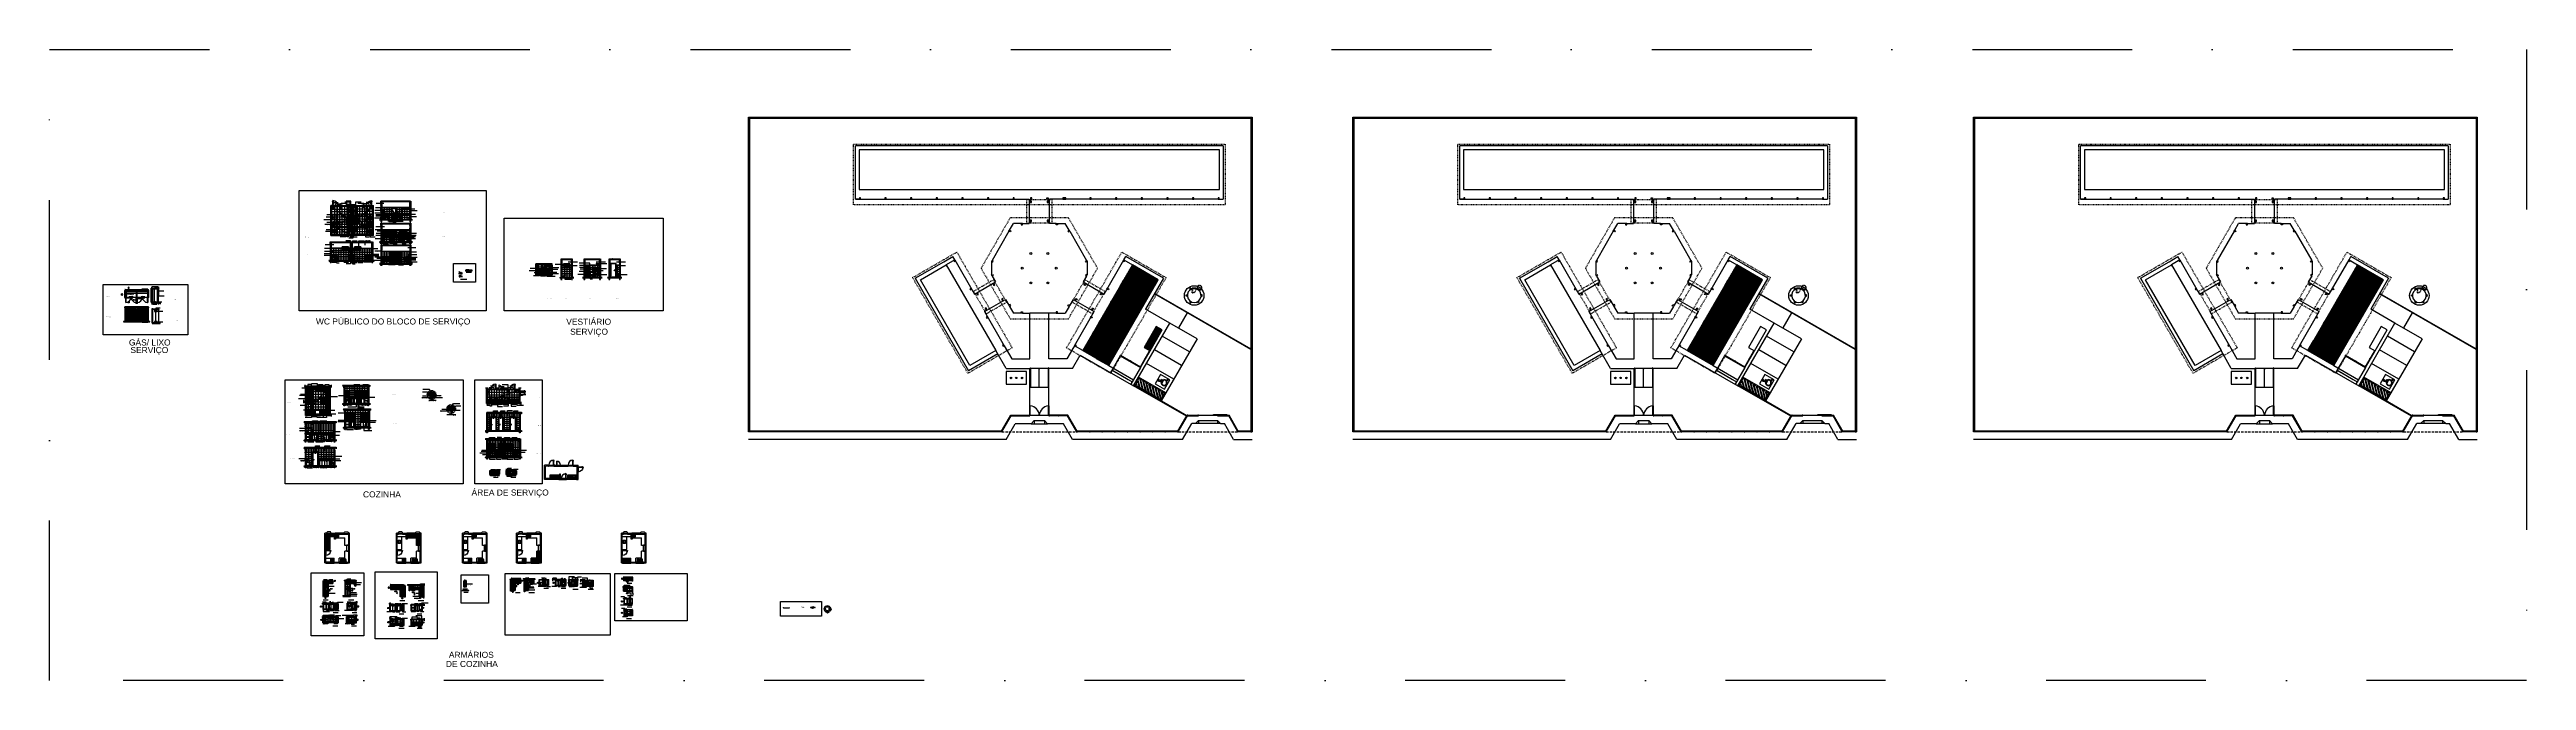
# Model space of a CAD drawing. Extents: x -36 to 357, y 137 to 237.
import ezdxf

# ---------------------------------------------------------------- set-up
doc = ezdxf.new("R2010")
doc.units = 0
doc.header["$LTSCALE"] = 0.01
for name, pattern in [('ACAD_ISO02W100', [15, 12, -3]), ('C5', [60, 50, -5, 0, -5]), ('CONTINU', [0]), ('DASHDOT', [25.4, 12.7, -6.35, 0, -6.35]), ('HIDDEN', [9.525, 6.35, -3.175]), ('HIDDEN2', [0.1875, 0.125, -0.0625]), ('TRACEJADO_G', [0.375, 0.25, -0.125]), ('TRACEJADO_P', [0.1875, 0.125, -0.0625]), ('TRAÇO-2PTOS_P', [0.625, 0.25, -0.125, 0, -0.125, 0, -0.125]), ('TRAÇO-PTO_G', [1, 0.5, -0.25, 0, -0.25])]:
    doc.linetypes.add(name, pattern=pattern)
doc.layers.get('0').update_dxf_attribs({"linetype": 'CONTINUOUS'})
doc.layers.get('DEFPOINTS').update_dxf_attribs({"linetype": 'CONTINUOUS'})
for name, color, linetype in [('01', 1, 'CONTINUOUS'), ('02', 1, 'CONTINUOUS'), ('0_HATCH', 1, 'CONTINUOUS'), ('252', 252, 'CONTINUOUS'), ('A-01', 1, 'CONTINUOUS'), ('A-ACABAMENTO', 2, 'CONTINUOUS'), ('A-ALV', 6, 'CONTINUOUS'), ('A-AREAS', 2, 'CONTINUOUS'), ('A-BARRA', 2, 'CONTINUOUS'), ('A-COTAS', 1, 'CONTINUOUS'), ('A-DIV', 3, 'CONTINUOUS'), ('A-EIXOPAREDE', 7, 'C5'), ('A-ESQUADRIAS', 2, 'CONTINUOUS'), ('A-HACHURAPARED', 254, 'CONTINUOUS'), ('A-JANEL', 1, 'CONTINUOUS'), ('A-JANELA', 3, 'CONTINUOUS'), ('A-MURO', 2, 'CONTINUOUS'), ('A-PARED', 5, 'CONTINUOUS'), ('A-PARED-PISOS', 2, 'CONTINUOUS'), ('A-PAREDE', 5, 'CONTINUOUS'), ('A-PISOS', 2, 'CONTINUOUS'), ('A-PISOS-CTEL', 2, 'TRACEJADO_G'), ('A-PISOS-IDEN', 9, 'CONTINUOUS'), ('A-PISOS-NIVEL', 1, 'CONTINUOUS'), ('A-PORTA', 3, 'CONTINUOUS'), ('A-PROJCOBERTURA', 7, 'HIDDEN'), ('A-SIMBO', 2, 'CONTINUOUS'), ('A-SOLEIRA', 1, 'CONTINUOUS'), ('A-WC', 1, 'CONTINUOUS'), ('ALV-V', 2, 'CONTINUOUS'), ('AR-ALV', 5, 'CONTINUOUS'), ('AR-BNC', 251, 'CONTINUOUS'), ('AR-CORTE', 1, 'CONTINUOUS'), ('AR-COZ-MOB', 1, 'CONTINUOUS'), ('AR-DIV', 3, 'CONTINUOUS'), ('AR-ESQ', 2, 'CONTINUOUS'), ('AR-EXO-EQP', 7, 'DASHDOT'), ('AR-ID-PIS', 1, 'CONTINUOUS'), ('AR-PIS', 1, 'CONTINUOUS'), ('AR-PRJ-COB', 2, 'HIDDEN'), ('AR-SAN-01', 1, 'CONTINUOUS'), ('AR-TXT', 1, 'CONTINUOUS'), ('ARQ-ALV-CORTE', 3, 'CONTINUOUS'), ('ARQ-ALV-ENCOBERTA', 8, 'CONTINUOUS'), ('ARQ-ALV-PROJEÇÃO', 252, 'CONTINUOUS'), ('ARQ-ALV-VISTA1', 2, 'CONTINUOUS'), ('ARQ-ALV-VISTA2', 2, 'CONTINUOUS'), ('ARQ-BNC-VISTA', 1, 'CONTINUOUS'), ('ARQ-COB-PROJ', 8, 'TRAÇO-2PTOS_P'), ('ARQ-CTA-1_025', 1, 'CONTINUOUS'), ('ARQ-EQP-ENCOBERTO', 8, 'CONTINUOUS'), ('ARQ-EQP-VISTA', 1, 'CONTINUOUS'), ('ARQ-ESQ-VISTA1', 2, 'CONTINUOUS'), ('ARQ-ESQ-VISTA2', 1, 'CONTINUOUS'), ('ARQ-HTC', 9, 'CONTINUOUS'), ('ARQ-MOB-VISTA', 1, 'CONTINU'), ('ARQ-PIS-VISTA', 8, 'CONTINUOUS'), ('ARQ-SMB-1_025', 1, 'CONTINUOUS'), ('ARQ-SMB-1_100', 1, 'CONTINUOUS'), ('ARQ-TXT-1_025', 2, 'CONTINUOUS'), ('ARQ-TXT-1_050', 2, 'CONTINUOUS'), ('ARQ-TXT-1_075', 2, 'CONTINUOUS'), ('ARQ-TXT-1_100', 2, 'CONTINUOUS'), ('ARQ_CORTE', 1, 'CONTINUOUS'), ('ARQ_CORTE1', 3, 'CONTINUOUS'), ('ARQ_HAT', 8, 'CONTINUOUS'), ('ARQ_HIDRO', 1, 'CONTINUOUS'), ('BL-SAN-01', 1, 'CONTINUOUS'), ('BL-SAN-EQP', 1, 'CONTINUOUS'), ('cabine', 1, 'CONTINUOUS'), ('ESQUADRIA', 2, 'CONTINUOUS'), ('EST-CONC-CORTE', 6, 'CONTINUOUS'), ('EST-MET-CORTE', 5, 'CONTINUOUS'), ('L_DECA', 7, 'CONTINUOUS'), ('Layout', 1, 'CONTINUOUS'), ('PAG', 1, 'CONTINUOUS'), ('PORTAL_LAYER', 1, 'CONTINUOUS'), ('PORTAL_VTA_DIST', 2, 'CONTINUOUS'), ('PORTAL_VTA_PROX', 1, 'CONTINUOUS'), ('PRES-AZUL', 164, 'CONTINUOUS'), ('REV-FNDE', 10, 'CONTINUOUS')]:
    doc.layers.add(name, color=color, linetype=linetype)
doc.layers.add('ARQ-PIS-CORTE', color=4, linetype='CONTINUOUS', plot=False)
doc.styles.add('A16-E50', font='arial.ttf', dxfattribs={"height": 0.08})
doc.styles.add('A20', font='arial.ttf', dxfattribs={"height": 0.2})
doc.styles.add('A26', font='arial.ttf', dxfattribs={"height": 0.26})
doc.styles.add('ESC-50-A20', font='arial.ttf', dxfattribs={"height": 0.1})
doc.styles.add('FNDE Texto Cota 0005', font='verdana.ttf', dxfattribs={"height": 0.008})
doc.styles.add('FNDE Texto Cota 0025', font='verdana.ttf', dxfattribs={"height": 0.04})
doc.styles.get("Standard").update_dxf_attribs({"font": 'ARIALUNI.TTF'})
doc.dimstyles.new('FNDE 1-0005', dxfattribs={"dimscale": 2.5, "dimtxt": 0.008, "dimasz": 0.0025, "dimexe": 0.15, "dimexo": 0.15, "dimgap": 0.0025, "dimtad": 1, "dimzin": 4, "dimdsep": 46, "dimtxsty": 'FNDE Texto Cota 0005', "dimblk": 'tic', "dimcen": 0.15, "dimdle": 0.15, "dimse1": 1, "dimse2": 1, "dimclrd": 251, "dimclre": 251, "dimclrt": 256, "dimaunit": 1, "dimadec": 3, "dimazin": 0, "dimtfac": 1, "dimtix": 1, "dimtmove": 2, "dimatfit": 3, "dimldrblk": 'tic', "dimfxl": 0.15, "dimtvp": 1, "dimtolj": 1, "dimtzin": 0, "dimarcsym": 0})
doc.dimstyles.new('FNDE 1-0025', dxfattribs={"dimscale": 5, "dimtxt": 0.04, "dimasz": 0.0035, "dimexe": 0.15, "dimexo": 0.15, "dimgap": 0.0025, "dimtad": 1, "dimzin": 1, "dimdsep": 46, "dimtxsty": 'FNDE Texto Cota 0025', "dimblk": 'tic', "dimcen": 0.015, "dimdle": 0.15, "dimse1": 1, "dimse2": 1, "dimclrd": 251, "dimclre": 251, "dimclrt": 256, "dimaunit": 1, "dimadec": 3, "dimazin": 0, "dimtfac": 1, "dimtix": 1, "dimtmove": 2, "dimatfit": 3, "dimfxl": 0.15, "dimtvp": 1, "dimtolj": 1, "dimtzin": 0, "dimarcsym": 0})
pattern_1 = [(37.5, (43.05877, -20.55832), (-0.001600031, 0.048941324), [0, -0.038608, 0, -0.04318, 0, -0.041275]), (7.5, (43.05877, -20.55832), (0.044952328, 0.07168251), [0, -0.020828, 0, -0.034798, 0, -0.013335]), (327.5, (43.027527, -20.55832), (0.079099237, 0.000143718), [0, -0.0127, 0, -0.04572, 0, -0.05969]), (317.5, (43.02753, -20.55832), (0.076355645, 0.022292932), [0, -0.00635, 0, -0.029972, 0, -0.03429])]
pattern_2 = [(45, (13.391373, -22.821792), (-0.0168379802, 0.0168379802), []), (45, (13.402598, -22.821792), (-0.0168379802, 0.0168379802), [])]
pattern_3 = [(37.5, (52.102056, -21.271224), (-0.001600031, 0.048941324), [0, -0.038608, 0, -0.04318, 0, -0.041275]), (7.5, (52.102056, -21.271224), (0.044952328, 0.07168251), [0, -0.020828, 0, -0.034798, 0, -0.013335]), (327.5, (52.070814, -21.271224), (0.079099237, 0.000143718), [0, -0.0127, 0, -0.04572, 0, -0.05969]), (317.5, (52.070814, -21.271224), (0.076355645, 0.022292932), [0, -0.00635, 0, -0.029972, 0, -0.03429])]
pattern_4 = [(45, (42.779333, -24.64981), (-0.0168379802, 0.0168379802), []), (45, (42.790558, -24.64981), (-0.0168379802, 0.0168379802), [])]
pattern_5 = [(217.5, (4.92887, 321.3692), (0.001600031, -0.048941324), [0, -0.038608, 0, -0.04318, 0, -0.041275]), (187.5, (4.92887, 321.3692), (-0.044952328, -0.07168251), [0, -0.020828, 0, -0.034798, 0, -0.013335]), (147.5, (4.96011, 321.3692), (-0.079099237, -0.000143718), [0, -0.0127, 0, -0.04572, 0, -0.05969]), (137.5, (4.96011, 321.3692), (-0.076355645, -0.022292932), [0, -0.00635, 0, -0.029972, 0, -0.03429])]
pattern_6 = [(45, (56.602556, -14.316918), (-0.0168379802, 0.0168379802), []), (45, (56.613782, -14.316918), (-0.0168379802, 0.0168379802), [])]
pattern_7 = [(45, (52.009293, -17.298303), (-0.0168379802, 0.0168379802), []), (45, (52.020519, -17.298303), (-0.0168379802, 0.0168379802), [])]
pattern_8 = [(217.5, (59.45758, 11.168867), (0.001600031, -0.048941324), [0, -0.038608, 0, -0.04318, 0, -0.041275]), (187.5, (59.45758, 11.168867), (-0.044952328, -0.07168251), [0, -0.020828, 0, -0.034798, 0, -0.013335]), (147.5, (59.488823, 11.168867), (-0.079099237, -0.000143718), [0, -0.0127, 0, -0.04572, 0, -0.05969]), (137.5, (59.48882, 11.16887), (-0.076355645, -0.022292932), [0, -0.00635, 0, -0.029972, 0, -0.03429])]
pattern_9 = [(217.5, (52.660096, 7.064933), (0.001600031, -0.048941324), [0, -0.038608, 0, -0.04318, 0, -0.041275]), (187.5, (52.660096, 7.06493), (-0.044952328, -0.07168251), [0, -0.020828, 0, -0.034798, 0, -0.013335]), (147.5, (52.691338, 7.064933), (-0.079099237, -0.000143718), [0, -0.0127, 0, -0.04572, 0, -0.05969]), (137.5, (52.69134, 7.06493), (-0.076355645, -0.022292932), [0, -0.00635, 0, -0.029972, 0, -0.03429])]
pattern_10 = [(45, (34.627053, 15.323552), (-0.0112253202, 0.0112253202), [])]
pattern_11 = [(307.5, (37.3871, 15.560688), (0.048941324, 0.001600031), [0, -0.038608, 0, -0.04318, 0, -0.041275]), (277.5, (37.3871, 15.56069), (0.07168251, -0.044952328), [0, -0.020828, 0, -0.034798, 0, -0.013335]), (237.5, (37.3871, 15.59193), (0.000143718, -0.079099237), [0, -0.0127, 0, -0.04572, 0, -0.05969]), (227.5, (37.3871, 15.59193), (0.022292932, -0.076355645), [0, -0.00635, 0, -0.029972, 0, -0.03429])]
pattern_12 = [(37.5, (40.308776, 10.32468), (-0.001600031, 0.048941324), [0, -0.038608, 0, -0.04318, 0, -0.041275]), (7.5, (40.308776, 10.32468), (0.044952328, 0.07168251), [0, -0.020828, 0, -0.034798, 0, -0.013335]), (327.5, (40.277534, 10.32468), (0.079099237, 0.000143718), [0, -0.0127, 0, -0.04572, 0, -0.05969]), (317.5, (40.277534, 10.32468), (0.076355645, 0.022292932), [0, -0.00635, 0, -0.029972, 0, -0.03429])]
pattern_13 = [(45, (40.308776, 10.324678), (-0.0157154482, 0.0157154482), [])]
pattern_14 = [(217.5, (55.002324, 13.168255), (0.001600031, -0.048941324), [0, -0.038608, 0, -0.04318, 0, -0.041275]), (187.5, (55.002324, 13.168255), (-0.044952328, -0.07168251), [0, -0.020828, 0, -0.034798, 0, -0.013335]), (147.5, (55.033566, 13.168255), (-0.079099237, -0.000143718), [0, -0.0127, 0, -0.04572, 0, -0.05969]), (137.5, (55.033566, 13.168255), (-0.076355645, -0.022292932), [0, -0.00635, 0, -0.029972, 0, -0.03429])]
pattern_15 = [(45, (46.48268, 13.168255), (-0.0157154482, 0.0157154482), [])]
pattern_16 = [(45, (5.583996, 6.009967), (-0.0157154482, 0.0157154482), [])]
pattern_17 = [(50, (5.584, 6.00997), (0.18218467, -0.01593909), [0.01905, -0.20955]), (355, (5.584, 6.00997), (-0.03524342, 0.19105685), [0.01524, -0.16764058]), (100.45144, (5.59918, 6.00864), (0.14694125, 0.17511775), [0.01619, -0.17809024]), (46.1842, (5.584, 6.06077), (0.27107904, -0.04204233), [0.028575, -0.314325]), (96.63556, (5.60659, 6.05726), (0.23740413, 0.24742612), [0.02428502, -0.2671356]), (351.18415, (5.584, 6.06077), (0.23740413, 0.24742612), [0.02285997, -0.25145973]), (21, (5.6094, 6.04807), (0.15161439, -0.1022652), [0.01905, -0.20955]), (326, (5.6094, 6.04807), (0.06180203, 0.18418797), [0.01524, -0.16764]), (71.45144, (5.62203, 6.03954), (0.21341642, 0.08192277), [0.01619, -0.17808994]), (37.5, (5.583996, 6.00997), (0.003088603, 0.08455504), [0, -0.165608, 0, -0.17018, 0, -0.168275]), (7.5, (5.584, 6.00997), (0.066819663, 0.100180575), [0, -0.097028, 0, -0.161798, 0, -0.064135]), (327.5, (5.527354, 6.00997), (0.135590595, -0.005728744), [0, -0.0635, 0, -0.19812, 0, -0.26289]), (317.5, (5.50195, 6.00997), (0.14812918, 0.02542649), [0, -0.08255, 0, -0.131572, 0, -0.18669])]
pattern_18 = [(45, (52.660096, 7.064933), (-0.0157154482, 0.0157154482), [])]
pattern_19 = [(45, (-18.013485, -0.093355), (-0.0157154482, 0.0157154482), [])]
pattern_20 = [(50, (-18.01349, -0.09336), (0.18218467, -0.01593909), [0.01905, -0.20955]), (355, (-18.01349, -0.09336), (-0.03524342, 0.19105685), [0.01524, -0.16764058]), (100.45144, (-17.9983, -0.09468), (0.14694125, 0.17511775), [0.01619, -0.17809024]), (46.1842, (-18.01349, -0.04256), (0.27107904, -0.04204233), [0.028575, -0.314325]), (96.63556, (-17.9909, -0.04606), (0.23740413, 0.24742612), [0.02428502, -0.2671356]), (351.18415, (-18.01349, -0.04256), (0.23740413, 0.24742612), [0.02285997, -0.25145973]), (21, (-17.98809, -0.05526), (0.15161439, -0.1022652), [0.01905, -0.20955]), (326, (-17.98809, -0.05526), (0.06180203, 0.18418797), [0.01524, -0.16764]), (71.45144, (-17.97545, -0.06378), (0.21341642, 0.08192277), [0.01619, -0.17808994]), (37.5, (-18.013485, -0.093355), (0.003088603, 0.08455504), [0, -0.165608, 0, -0.17018, 0, -0.168275]), (7.5, (-18.013485, -0.093355), (0.066819663, 0.100180575), [0, -0.097028, 0, -0.161798, 0, -0.064135]), (327.5, (-18.07013, -0.093355), (0.135590595, -0.005728744), [0, -0.0635, 0, -0.19812, 0, -0.26289]), (317.5, (-18.09553, -0.09336), (0.14812918, 0.02542649), [0, -0.08255, 0, -0.131572, 0, -0.18669])]
pattern_21 = [(45, (52.660096, 11.168867), (-0.0157154482, 0.0157154482), [])]
pattern_22 = [(45, (-11.447185, 4.010579), (-0.0157154482, 0.0157154482), [])]
pattern_23 = [(50, (-11.44718, 4.01058), (0.18218467, -0.01593909), [0.01905, -0.20955]), (355, (-11.44718, 4.01058), (-0.03524342, 0.19105685), [0.01524, -0.16764058]), (100.45144, (-11.432, 4.00925), (0.14694125, 0.17511775), [0.01619, -0.17809024]), (46.1842, (-11.44718, 4.06138), (0.27107904, -0.04204233), [0.028575, -0.314325]), (96.63556, (-11.4246, 4.05788), (0.23740413, 0.24742612), [0.02428502, -0.2671356]), (351.18415, (-11.44718, 4.06138), (0.23740413, 0.24742612), [0.02285997, -0.25145973]), (21, (-11.42178, 4.04868), (0.15161439, -0.1022652), [0.01905, -0.20955]), (326, (-11.42178, 4.04868), (0.06180203, 0.18418797), [0.01524, -0.16764]), (71.45144, (-11.40915, 4.04016), (0.21341642, 0.08192277), [0.01619, -0.17808994]), (37.5, (-11.447185, 4.01058), (0.003088603, 0.08455504), [0, -0.165608, 0, -0.17018, 0, -0.168275]), (7.5, (-11.447185, 4.01058), (0.066819663, 0.100180575), [0, -0.097028, 0, -0.161798, 0, -0.064135]), (327.5, (-11.50383, 4.01058), (0.135590595, -0.005728744), [0, -0.0635, 0, -0.19812, 0, -0.26289]), (317.5, (-11.52923, 4.01058), (0.14812918, 0.02542649), [0, -0.08255, 0, -0.131572, 0, -0.18669])]
pattern_24 = [(45, (-90.241425, 199.422498), (-0.02245064, 0.02245064), [])]
pattern_25 = [(50, (-90.24142, 199.4225), (0.18218467, -0.01593909), [0.01905, -0.20955]), (355, (-90.24142, 199.4225), (-0.03524342, 0.19105685), [0.01524, -0.16764058]), (100.45144, (-90.22624, 199.42117), (0.14694125, 0.17511775), [0.01619, -0.17809024]), (46.1842, (-90.24142, 199.4733), (0.27107904, -0.04204233), [0.028575, -0.314325]), (96.63556, (-90.21883, 199.4698), (0.23740413, 0.2474261), [0.024285, -0.2671356]), (351.18415, (-90.24142, 199.4733), (0.23740413, 0.2474261), [0.02285997, -0.25145973]), (21, (-90.21602, 199.4606), (0.15161439, -0.1022652), [0.01905, -0.20955]), (326, (-90.21602, 199.4606), (0.06180203, 0.18418797), [0.01524, -0.16764]), (71.45144, (-90.20339, 199.45208), (0.21341642, 0.08192277), [0.01619, -0.17808994]), (37.5, (-90.241425, 199.4225), (0.003088603, 0.08455504), [0, -0.165608, 0, -0.17018, 0, -0.168275]), (7.5, (-90.241425, 199.4225), (0.06681966, 0.100180575), [0, -0.097028, 0, -0.161798, 0, -0.064135]), (327.5, (-90.29807, 199.4225), (0.135590595, -0.005728744), [0, -0.0635, 0, -0.19812, 0, -0.26289]), (317.5, (-90.32347, 199.4225), (0.14812918, 0.02542649), [0, -0.08255, 0, -0.131572, 0, -0.18669])]
pattern_26 = [(45, (-90.40226, 199.422498), (-0.02245064, 0.02245064), [])]
pattern_27 = [(50, (-90.40226, 199.4225), (0.18218467, -0.01593909), [0.01905, -0.20955]), (355, (-90.40226, 199.4225), (-0.03524342, 0.19105685), [0.01524, -0.16764058]), (100.45144, (-90.38708, 199.42117), (0.14694125, 0.17511775), [0.01619, -0.17809024]), (46.1842, (-90.40226, 199.4733), (0.27107904, -0.04204233), [0.028575, -0.314325]), (96.63556, (-90.37967, 199.4698), (0.23740413, 0.2474261), [0.024285, -0.2671356]), (351.18415, (-90.40226, 199.4733), (0.23740413, 0.2474261), [0.02285997, -0.25145973]), (21, (-90.37686, 199.4606), (0.15161439, -0.1022652), [0.01905, -0.20955]), (326, (-90.37686, 199.4606), (0.06180203, 0.18418797), [0.01524, -0.16764]), (71.45144, (-90.36422, 199.45208), (0.21341642, 0.08192277), [0.01619, -0.17808994]), (37.5, (-90.40226, 199.4225), (0.003088603, 0.08455504), [0, -0.165608, 0, -0.17018, 0, -0.168275]), (7.5, (-90.40226, 199.4225), (0.06681966, 0.100180575), [0, -0.097028, 0, -0.161798, 0, -0.064135]), (327.5, (-90.4589, 199.4225), (0.135590595, -0.005728744), [0, -0.0635, 0, -0.19812, 0, -0.26289]), (317.5, (-90.4843, 199.4225), (0.14812918, 0.02542649), [0, -0.08255, 0, -0.131572, 0, -0.18669])]
pattern_28 = [(50, (-18.298333, 38.48322), (0.054655401, -0.004781726), [0.005715, -0.062865]), (355, (-18.298333, 38.48322), (-0.010573026, 0.057317054), [0.004572, -0.050292175]), (100.451445, (-18.29378, 38.48282), (0.044082374, 0.052535326), [0.004857003, -0.053427073]), (46.1842, (-18.29833, 38.49846), (0.081323712, -0.012612698), [0.0085725, -0.0942975]), (96.63556, (-18.291556, 38.49741), (0.07122124, 0.074227837), [0.007285507, -0.080140682]), (351.18415, (-18.29833, 38.49846), (0.07122124, 0.074227837), [0.00685799, -0.07543792]), (21, (-18.290713, 38.49465), (0.045484317, -0.03067956), [0.005715, -0.062865]), (326, (-18.290713, 38.49465), (0.018540609, 0.05525639), [0.004572, -0.050292]), (71.451445, (-18.28692, 38.492093), (0.064024926, 0.02457683), [0.004857003, -0.053426981]), (37.5, (-18.298333, 38.48322), (0.000926581, 0.0253665117), [0, -0.0496824, 0, -0.051054, 0, -0.0504825]), (7.5, (-18.298333, 38.48322), (0.0200458988, 0.0300541724), [0, -0.0291084, 0, -0.0485394, 0, -0.0192405]), (327.5, (-18.315326, 38.48322), (0.0406771786, -0.0017186232), [0, -0.01905, 0, -0.059436, 0, -0.078867]), (317.5, (-18.322946, 38.48322), (0.0444387544, 0.007627947), [0, -0.024765, 0, -0.0394716, 0, -0.056007])]
pattern_29 = [(45, (-91.017, 199.422498), (-0.02245064, 0.02245064), [])]
pattern_30 = [(50, (-91.017, 199.4225), (0.18218467, -0.01593909), [0.01905, -0.20955]), (355, (-91.017, 199.4225), (-0.03524342, 0.19105685), [0.01524, -0.16764058]), (100.45144, (-91.00182, 199.42117), (0.14694125, 0.17511775), [0.01619, -0.17809024]), (46.1842, (-91.017, 199.4733), (0.27107904, -0.04204233), [0.028575, -0.314325]), (96.63556, (-90.9944, 199.4698), (0.23740413, 0.24742612), [0.024285, -0.2671356]), (351.18415, (-91.017, 199.4733), (0.23740413, 0.2474261), [0.02285997, -0.25145973]), (21, (-90.9916, 199.4606), (0.15161439, -0.1022652), [0.01905, -0.20955]), (326, (-90.9916, 199.4606), (0.06180203, 0.18418797), [0.01524, -0.16764]), (71.45144, (-90.97897, 199.45208), (0.21341642, 0.08192277), [0.01619, -0.17808994]), (37.5, (-91.017, 199.4225), (0.003088603, 0.08455504), [0, -0.165608, 0, -0.17018, 0, -0.168275]), (7.5, (-91.017, 199.4225), (0.06681966, 0.100180575), [0, -0.097028, 0, -0.161798, 0, -0.064135]), (327.5, (-91.07364, 199.4225), (0.135590595, -0.005728744), [0, -0.0635, 0, -0.19812, 0, -0.26289]), (317.5, (-91.09904, 199.4225), (0.14812918, 0.02542649), [0, -0.08255, 0, -0.131572, 0, -0.18669])]
pattern_31 = [(50, (-58.47348, 12.011033), (0.054655401, -0.004781726), [0.005715, -0.062865]), (355, (-58.47348, 12.011033), (-0.010573026, 0.057317054), [0.004572, -0.050292175]), (100.451445, (-58.468924, 12.010635), (0.044082374, 0.052535326), [0.004857003, -0.053427073]), (46.1842, (-58.47348, 12.026273), (0.081323712, -0.012612698), [0.0085725, -0.0942975]), (96.63556, (-58.4667, 12.02522), (0.07122124, 0.074227837), [0.007285507, -0.080140682]), (351.18415, (-58.47348, 12.02627), (0.07122124, 0.074227837), [0.00685799, -0.07543792]), (21, (-58.46586, 12.022463), (0.045484317, -0.03067956), [0.005715, -0.062865]), (326, (-58.46586, 12.022463), (0.018540609, 0.05525639), [0.004572, -0.050292]), (71.451445, (-58.46207, 12.019907), (0.064024926, 0.02457683), [0.004857003, -0.053426981]), (37.5, (-58.473479, 12.011033), (0.000926581, 0.0253665117), [0, -0.0496824, 0, -0.051054, 0, -0.0504825]), (7.5, (-58.47348, 12.011033), (0.0200458988, 0.0300541724), [0, -0.0291084, 0, -0.0485394, 0, -0.0192405]), (327.5, (-58.490472, 12.011033), (0.0406771786, -0.0017186232), [0, -0.01905, 0, -0.059436, 0, -0.078867]), (317.5, (-58.49809, 12.011033), (0.0444387544, 0.007627947), [0, -0.024765, 0, -0.0394716, 0, -0.056007])]
pattern_32 = [(50, (-58.47348, 12.611033), (0.054655401, -0.004781726), [0.005715, -0.062865]), (355, (-58.47348, 12.611033), (-0.010573026, 0.057317054), [0.004572, -0.050292175]), (100.451445, (-58.468924, 12.610635), (0.044082374, 0.052535326), [0.004857003, -0.053427073]), (46.1842, (-58.47348, 12.626273), (0.081323712, -0.012612698), [0.0085725, -0.0942975]), (96.63556, (-58.4667, 12.62522), (0.07122124, 0.074227837), [0.007285507, -0.080140682]), (351.18415, (-58.47348, 12.62627), (0.07122124, 0.074227837), [0.00685799, -0.07543792]), (21, (-58.46586, 12.622463), (0.045484317, -0.03067956), [0.005715, -0.062865]), (326, (-58.46586, 12.622463), (0.018540609, 0.05525639), [0.004572, -0.050292]), (71.451445, (-58.46207, 12.619907), (0.064024926, 0.02457683), [0.004857003, -0.053426981]), (37.5, (-58.473479, 12.611033), (0.000926581, 0.0253665117), [0, -0.0496824, 0, -0.051054, 0, -0.0504825]), (7.5, (-58.47348, 12.611033), (0.0200458988, 0.0300541724), [0, -0.0291084, 0, -0.0485394, 0, -0.0192405]), (327.5, (-58.490472, 12.611033), (0.0406771786, -0.0017186232), [0, -0.01905, 0, -0.059436, 0, -0.078867]), (317.5, (-58.49809, 12.611033), (0.0444387544, 0.007627947), [0, -0.024765, 0, -0.0394716, 0, -0.056007])]
pattern_33 = [(45, (40.482334, 2.232962), (-0.0067351921, 0.0067351921), [])]
pattern_34 = [(45, (0, -4.965189), (-0.0067351921, 0.0067351921), [])]
pattern_35 = [(217.5, (53.294204, -15.73474), (0.001600031, -0.048941324), [0, -0.038608, 0, -0.04318, 0, -0.041275]), (187.5, (53.294204, -15.73474), (-0.044952328, -0.07168251), [0, -0.020828, 0, -0.034798, 0, -0.013335]), (147.5, (53.325446, -15.73474), (-0.079099237, -0.000143718), [0, -0.0127, 0, -0.04572, 0, -0.05969]), (137.5, (53.325446, -15.73474), (-0.076355645, -0.022292932), [0, -0.00635, 0, -0.029972, 0, -0.03429])]
pattern_36 = [(45, (0.710278, -4.665045), (-0.0067351921, 0.0067351921), [])]
pattern_37 = [(217.5, (46.78146, -15.73474), (0.001600031, -0.048941324), [0, -0.038608, 0, -0.04318, 0, -0.041275]), (187.5, (46.78146, -15.73474), (-0.044952328, -0.07168251), [0, -0.020828, 0, -0.034798, 0, -0.013335]), (147.5, (46.8127, -15.73474), (-0.079099237, -0.000143718), [0, -0.0127, 0, -0.04572, 0, -0.05969]), (137.5, (46.8127, -15.73474), (-0.076355645, -0.022292932), [0, -0.00635, 0, -0.029972, 0, -0.03429])]
pattern_38 = [(45, (0, -4.96519), (-0.06735192, 0.06735192), [])]
pattern_39 = [(217.5, (52.102056, -15.95451), (0.001600031, -0.048941324), [0, -0.038608, 0, -0.04318, 0, -0.041275]), (187.5, (52.102056, -15.95451), (-0.044952328, -0.07168251), [0, -0.020828, 0, -0.034798, 0, -0.013335]), (147.5, (52.1333, -15.95451), (-0.079099237, -0.000143718), [0, -0.0127, 0, -0.04572, 0, -0.05969]), (137.5, (52.1333, -15.95451), (-0.076355645, -0.022292932), [0, -0.00635, 0, -0.029972, 0, -0.03429])]
pattern_40 = [(50, (-0.01881, 0.83451), (0.18218467, -0.01593909), [0.01905, -0.20955]), (355, (-0.01881, 0.83451), (-0.03524342, 0.19105685), [0.01524, -0.16764058]), (100.45144, (-0.00363, 0.83319), (0.14694125, 0.17511775), [0.01619, -0.17809024]), (46.1842, (-0.01881, 0.88531), (0.27107904, -0.04204233), [0.028575, -0.314325]), (96.63556, (0.00378, 0.8818), (0.23740413, 0.24742612), [0.02428502, -0.2671356]), (351.18415, (-0.0188, 0.8853), (0.23740413, 0.24742612), [0.02285997, -0.25145973]), (21, (0.00659, 0.87261), (0.15161439, -0.1022652), [0.01905, -0.20955]), (326, (0.00659, 0.87261), (0.06180203, 0.18418797), [0.01524, -0.16764]), (71.45144, (0.01922, 0.8641), (0.21341642, 0.08192277), [0.01619, -0.17808994]), (37.5, (-0.018814, 0.834513), (0.003088603, 0.08455504), [0, -0.165608, 0, -0.17018, 0, -0.168275]), (7.5, (-0.01881, 0.83451), (0.066819663, 0.100180575), [0, -0.097028, 0, -0.161798, 0, -0.064135]), (327.5, (-0.075456, 0.834513), (0.135590595, -0.005728744), [0, -0.0635, 0, -0.19812, 0, -0.26289]), (317.5, (-0.10086, 0.83451), (0.14812918, 0.02542649), [0, -0.08255, 0, -0.131572, 0, -0.18669])]
pattern_41 = [(50, (-0.01881, 0.59935), (0.18218467, -0.01593909), [0.01905, -0.20955]), (355, (-0.01881, 0.59935), (-0.03524342, 0.19105685), [0.01524, -0.16764058]), (100.45144, (-0.00363, 0.59802), (0.14694125, 0.17511775), [0.01619, -0.17809024]), (46.1842, (-0.01881, 0.65015), (0.27107904, -0.04204233), [0.028575, -0.314325]), (96.63556, (0.00378, 0.64664), (0.23740413, 0.24742612), [0.02428502, -0.2671356]), (351.18415, (-0.0188, 0.65015), (0.23740413, 0.24742612), [0.02285997, -0.25145973]), (21, (0.00659, 0.63745), (0.15161439, -0.1022652), [0.01905, -0.20955]), (326, (0.00659, 0.63745), (0.06180203, 0.18418797), [0.01524, -0.16764]), (71.45144, (0.01922, 0.62892), (0.21341642, 0.08192277), [0.01619, -0.17808994]), (37.5, (-0.018814, 0.599346), (0.003088603, 0.08455504), [0, -0.165608, 0, -0.17018, 0, -0.168275]), (7.5, (-0.01881, 0.59935), (0.066819663, 0.100180575), [0, -0.097028, 0, -0.161798, 0, -0.064135]), (327.5, (-0.075456, 0.599346), (0.135590595, -0.005728744), [0, -0.0635, 0, -0.19812, 0, -0.26289]), (317.5, (-0.10086, 0.59935), (0.14812918, 0.02542649), [0, -0.08255, 0, -0.131572, 0, -0.18669])]
pattern_42 = [(50, (-5.31782, 5.03533), (0.18218467, -0.01593909), [0.01905, -0.20955]), (355, (-5.31782, 5.03533), (-0.03524342, 0.19105685), [0.01524, -0.16764058]), (100.45144, (-5.30264, 5.034), (0.14694125, 0.17511775), [0.01619001, -0.17809024]), (46.1842, (-5.31782, 5.08613), (0.27107904, -0.04204233), [0.028575, -0.314325]), (96.63556, (-5.29523, 5.08263), (0.23740413, 0.24742612), [0.02428502, -0.2671356]), (351.18415, (-5.31782, 5.08613), (0.23740413, 0.24742612), [0.02285997, -0.25145973]), (21, (-5.29242, 5.07343), (0.15161439, -0.1022652), [0.01905, -0.20955]), (326, (-5.29242, 5.07343), (0.06180203, 0.18418797), [0.01524, -0.16764]), (71.451445, (-5.27979, 5.06491), (0.21341642, 0.08192277), [0.01619001, -0.17808994]), (37.5, (-5.317824, 5.03533), (0.003088603, 0.084555039), [0, -0.165608, 0, -0.17018, 0, -0.168275]), (7.5, (-5.31782, 5.03533), (0.066819663, 0.100180575), [0, -0.097028, 0, -0.161798, 0, -0.064135]), (327.5, (-5.374466, 5.03533), (0.135590595, -0.005728744), [0, -0.0635, 0, -0.19812, 0, -0.26289]), (317.5, (-5.39987, 5.03533), (0.14812918, 0.02542649), [0, -0.08255, 0, -0.131572, 0, -0.18669])]
pattern_43 = [(37.5, (-0.018814, 0.30004), (-0.001600031, 0.048941324), [0, -0.038608, 0, -0.04318, 0, -0.041275]), (7.5, (-0.018814, 0.30004), (0.044952328, 0.07168251), [0, -0.020828, 0, -0.034798, 0, -0.013335]), (327.5, (-0.050056, 0.30004), (0.079099237, 0.000143718), [0, -0.0127, 0, -0.04572, 0, -0.05969]), (317.5, (-0.050056, 0.30004), (0.076355645, 0.022292932), [0, -0.00635, 0, -0.029972, 0, -0.03429])]
pattern_44 = [(45, (-0.018814, 0.599346), (-0.0157154482, 0.0157154482), [])]
pattern_45 = [(45, (-0.003814, -3.570742), (-0.0157154482, 0.0157154482), [])]
pattern_46 = [(37.5, (-10.162215, -3.57074), (-0.001600031, 0.048941324), [0, -0.038608, 0, -0.04318, 0, -0.041275]), (7.5, (-10.162215, -3.57074), (0.044952328, 0.07168251), [0, -0.020828, 0, -0.034798, 0, -0.013335]), (327.5, (-10.193457, -3.57074), (0.079099237, 0.000143718), [0, -0.0127, 0, -0.04572, 0, -0.05969]), (317.5, (-10.19346, -3.57074), (0.076355645, 0.022292932), [0, -0.00635, 0, -0.029972, 0, -0.03429])]
pattern_47 = [(45, (-0.018814, 0.834513), (-0.0157154482, 0.0157154482), [])]
pattern_48 = [(45, (-39.017635, 217.541924), (-0.02245064, 0.02245064), [])]
pattern_49 = [(45, (-38.961192, 217.76527), (-0.02245064, 0.02245064), [])]
pattern_50 = [(45, (-32.536324, 206.149745), (-0.02245064, 0.02245064), [])]
pattern_51 = [(50, (-48.39252, 40.689076), (0.054655401, -0.004781726), [0.005715, -0.062865]), (355, (-48.39252, 40.689076), (-0.010573026, 0.057317054), [0.004572, -0.050292175]), (100.451445, (-48.387963, 40.688677), (0.044082374, 0.052535326), [0.004857003, -0.053427073]), (46.1842, (-48.39252, 40.704316), (0.081323712, -0.012612698), [0.0085725, -0.0942975]), (96.63556, (-48.38574, 40.703265), (0.07122124, 0.074227837), [0.007285507, -0.080140682]), (351.18415, (-48.39252, 40.704316), (0.07122124, 0.074227837), [0.00685799, -0.07543792]), (21, (-48.3849, 40.700506), (0.045484317, -0.03067956), [0.005715, -0.062865]), (326, (-48.3849, 40.700506), (0.018540609, 0.05525639), [0.004572, -0.050292]), (71.451445, (-48.38111, 40.69795), (0.064024926, 0.02457683), [0.004857003, -0.053426981]), (37.5, (-48.392518, 40.689076), (0.000926581, 0.0253665117), [0, -0.0496824, 0, -0.051054, 0, -0.0504825]), (7.5, (-48.392518, 40.689076), (0.0200458988, 0.0300541724), [0, -0.0291084, 0, -0.0485394, 0, -0.0192405]), (327.5, (-48.40951, 40.689076), (0.0406771786, -0.0017186232), [0, -0.01905, 0, -0.059436, 0, -0.078867]), (317.5, (-48.41713, 40.689076), (0.0444387544, 0.007627947), [0, -0.024765, 0, -0.0394716, 0, -0.056007])]
pattern_52 = [(45, (-30.651324, 203.939937), (-0.02245064, 0.02245064), [])]
pattern_53 = [(50, (-48.40752, 44.141847), (0.054655401, -0.004781726), [0.005715, -0.062865]), (355, (-48.40752, 44.141847), (-0.010573026, 0.057317054), [0.004572, -0.050292175]), (100.451445, (-48.402963, 44.14145), (0.044082374, 0.052535326), [0.004857003, -0.053427073]), (46.1842, (-48.40752, 44.15709), (0.081323712, -0.012612698), [0.0085725, -0.0942975]), (96.63556, (-48.40074, 44.156036), (0.07122124, 0.074227837), [0.007285507, -0.080140682]), (351.18415, (-48.40752, 44.15709), (0.07122124, 0.074227837), [0.00685799, -0.07543792]), (21, (-48.3999, 44.153277), (0.045484317, -0.03067956), [0.005715, -0.062865]), (326, (-48.3999, 44.153277), (0.018540609, 0.05525639), [0.004572, -0.050292]), (71.451445, (-48.39611, 44.15072), (0.064024926, 0.02457683), [0.004857003, -0.053426981]), (37.5, (-48.407518, 44.141847), (0.000926581, 0.0253665117), [0, -0.0496824, 0, -0.051054, 0, -0.0504825]), (7.5, (-48.407518, 44.141847), (0.0200458988, 0.0300541724), [0, -0.0291084, 0, -0.0485394, 0, -0.0192405]), (327.5, (-48.42451, 44.141847), (0.0406771786, -0.0017186232), [0, -0.01905, 0, -0.059436, 0, -0.078867]), (317.5, (-48.43213, 44.141847), (0.0444387544, 0.007627947), [0, -0.024765, 0, -0.0394716, 0, -0.056007])]
pattern_54 = [(127.5, (-62.180067, 214.220402), (-0.048941324, -0.001600031), [0, -0.038608, 0, -0.04318, 0, -0.041275]), (97.5, (-62.180067, 214.2204), (-0.07168251, 0.04495233), [0, -0.020828, 0, -0.034798, 0, -0.013335]), (57.5, (-62.180067, 214.18916), (-0.000143718, 0.079099237), [0, -0.0127, 0, -0.04572, 0, -0.05969]), (47.5, (-62.18007, 214.18916), (-0.02229293, 0.076355645), [0, -0.00635, 0, -0.029972, 0, -0.03429])]
pattern_55 = [(45, (-30.251627, 202.232234), (-0.02245064, 0.02245064), [])]
pattern_56 = [(50, (-48.422517, 47.65622), (0.054655401, -0.004781726), [0.005715, -0.062865]), (355, (-48.422517, 47.65622), (-0.010573026, 0.057317054), [0.004572, -0.050292175]), (100.451445, (-48.41796, 47.65582), (0.044082374, 0.052535326), [0.004857003, -0.053427073]), (46.1842, (-48.42252, 47.67146), (0.081323712, -0.012612698), [0.0085725, -0.0942975]), (96.63556, (-48.41574, 47.67041), (0.07122124, 0.074227837), [0.007285507, -0.080140682]), (351.18415, (-48.42252, 47.67146), (0.07122124, 0.074227837), [0.00685799, -0.07543792]), (21, (-48.414897, 47.66765), (0.045484317, -0.03067956), [0.005715, -0.062865]), (326, (-48.414897, 47.66765), (0.018540609, 0.05525639), [0.004572, -0.050292]), (71.451445, (-48.411107, 47.66509), (0.064024926, 0.02457683), [0.004857003, -0.053426981]), (37.5, (-48.422517, 47.656218), (0.000926581, 0.0253665117), [0, -0.0496824, 0, -0.051054, 0, -0.0504825]), (7.5, (-48.422517, 47.656218), (0.0200458988, 0.0300541724), [0, -0.0291084, 0, -0.0485394, 0, -0.0192405]), (327.5, (-48.43951, 47.656218), (0.0406771786, -0.0017186232), [0, -0.01905, 0, -0.059436, 0, -0.078867]), (317.5, (-48.44713, 47.65622), (0.0444387544, 0.007627947), [0, -0.024765, 0, -0.0394716, 0, -0.056007])]
pattern_57 = [(217.5, (-9.734647, 4.811986), (0.001600031, -0.048941324), [0, -0.038608, 0, -0.04318, 0, -0.041275]), (187.5, (-9.73465, 4.811986), (-0.044952328, -0.07168251), [0, -0.020828, 0, -0.034798, 0, -0.013335]), (147.5, (-9.703405, 4.811986), (-0.079099237, -0.0001437185), [0, -0.0127, 0, -0.04572, 0, -0.05969]), (137.5, (-9.703405, 4.811986), (-0.076355645, -0.022292932), [0, -0.00635, 0, -0.029972, 0, -0.03429])]
pattern_58 = [(37.5, (-0.5923, -11.111217), (-0.001600031, 0.048941324), [0, -0.038608, 0, -0.04318, 0, -0.041275]), (7.5, (-0.5923, -11.11122), (0.044952328, 0.07168251), [0, -0.020828, 0, -0.034798, 0, -0.013335]), (327.5, (-0.62354, -11.111217), (0.079099237, 0.000143718), [0, -0.0127, 0, -0.04572, 0, -0.05969]), (317.5, (-0.62354, -11.11122), (0.076355645, 0.022292932), [0, -0.00635, 0, -0.029972, 0, -0.03429])]
pattern_59 = [(37.5, (-0.39169, -11.111217), (-0.001600031, 0.048941324), [0, -0.038608, 0, -0.04318, 0, -0.041275]), (7.5, (-0.39169, -11.11122), (0.044952328, 0.07168251), [0, -0.020828, 0, -0.034798, 0, -0.013335]), (327.5, (-0.422932, -11.111217), (0.079099237, 0.000143718), [0, -0.0127, 0, -0.04572, 0, -0.05969]), (317.5, (-0.42293, -11.11122), (0.076355645, 0.022292932), [0, -0.00635, 0, -0.029972, 0, -0.03429])]
pattern_60 = [(45, (-0.80415, -0.82486), (-0.06735192, 0.06735192), [])]
pattern_61 = [(50, (-31270.84267, 5124.1262), (0.1457477352, -0.01275126843), [0.01524, -0.16764]), (355, (-31270.84267, 5124.1262), (-0.02819473714, 0.1528454762), [0.012192, -0.13411246734]), (100.4514447, (-31270.83052, 5124.12514), (0.1175529977, 0.1400942015), [0.01295200704, -0.1424721957]), (46.1842, (-31270.84267, 5124.16684), (0.2168632327, -0.0336338623), [0.02286, -0.25146]), (96.6355576, (-31270.8246, 5124.16404), (0.1899233072, 0.1979408997), [0.0194280185, -0.2137084865]), (351.1841512, (-31270.84267, 5124.16684), (0.1899233073, 0.1979408997), [0.0182879737, -0.2011677855]), (21, (-31270.82235, 5124.15668), (0.121291513, -0.08181215855), [0.01524, -0.16764]), (326, (-31270.82235, 5124.15668), (0.0494416227, 0.1473503729), [0.012192, -0.134112]), (71.451445, (-31270.81224, 5124.14986), (0.1707331354, 0.0655382151), [0.01295200704, -0.1424719501]), (37.5, (-31270.842666, 5124.1262), (0.0024708826, 0.0676440311), [0, -0.1324864, 0, -0.136144, 0, -0.13462]), (7.5, (-31270.842666, 5124.1262), (0.05345573, 0.08014445985), [0, -0.0776224, 0, -0.1294384, 0, -0.051308]), (327.5, (-31270.88798, 5124.1262), (0.10847247613, -0.00458299519), [0, -0.0508, 0, -0.158496, 0, -0.210312]), (317.5, (-31270.9083, 5124.1262), (0.1185033451, 0.02034119283), [0, -0.06604, 0, -0.1052576, 0, -0.149352])]

# ---------------------------------------------------------------- blocks, each defined once
blk = doc.blocks.new('cuba50x40')
at = {"layer": 'ARQ-EQP-VISTA'}
for points in [[(0.56, 0.04), (0.56, 0.36, 0.414214), (0.52, 0.4), (0.1, 0.4, 0.414214), (0.06, 0.36), (0.06, 0.04, 0.414214), (0.1, 0), (0.52, 0, 0.414214)], [(0.54, 0.04), (0.54, 0.36, 0.414214), (0.52, 0.38), (0.1, 0.38, 0.414214), (0.08, 0.36), (0.08, 0.04, 0.414214), (0.1, 0.02), (0.52, 0.02, 0.414214)]]:
    blk.add_lwpolyline(points, format="xyb", close=True, dxfattribs=at)
blk.add_circle((0.31, 0.18), 0.03, dxfattribs=at)
blk = doc.blocks.new('torneira eletrica')
at = {"layer": 'AR-BNC'}
blk.add_line((217.62, -40.82), (217.59, -40.82), dxfattribs=at)
at = {"layer": 'BL-SAN-01', "linetype": 'CONTINU'}
for p, q in [((217.56, -40.85), (217.53, -40.85)), ((217.56, -40.91), (217.53, -40.91)), ((217.54, -40.85), (217.54, -40.91)), ((217.54, -40.85), (217.54, -40.91)), ((217.61, -40.85), (217.59, -40.85)), ((217.61, -40.91), (217.59, -40.91)), ((217.6, -40.85), (217.6, -40.91)), ((217.61, -40.85), (217.61, -40.91))]:
    blk.add_line(p, q, dxfattribs=at)
for points in [[(217.55, -40.8), (217.55, -40.81)], [(217.55, -40.8), (217.6, -40.8)], [(217.6, -40.82), (217.55, -40.82)], [(217.56, -40.77), (217.58, -40.77)], [(217.56, -40.77), (217.56, -40.77)], [(217.56, -40.77), (217.56, -40.77)], [(217.56, -40.8), (217.56, -40.77)], [(217.56, -40.77), (217.56, -40.8)], [(217.56, -40.77), (217.58, -40.77)], [(217.56, -40.8), (217.59, -40.8)], [(217.56, -40.8), (217.58, -40.8)], [(217.56, -40.8), (217.56, -40.8)], [(217.56, -40.91), (217.56, -40.82)], [(217.56, -40.91), (217.56, -41.04)], [(217.56, -40.91), (217.59, -40.91)], [(217.57, -41.05), (217.57, -41.05)], [(217.58, -40.77), (217.58, -40.8)], [(217.58, -40.77), (217.58, -40.77)], [(217.58, -40.8), (217.58, -40.77)], [(217.58, -40.8), (217.58, -40.8)], [(217.58, -40.91), (217.58, -41.04)], [(217.59, -40.8), (217.59, -40.8)], [(217.59, -40.91), (217.59, -40.82)], [(217.6, -40.8), (217.6, -40.81)]]:
    blk.add_lwpolyline(points, dxfattribs=at)
for points in [[(217.55, -40.81, 0.414208), (217.55, -40.82)], [(217.56, -41.04, 1), (217.58, -41.04)], [(217.6, -40.82, 0.414212), (217.6, -40.81)]]:
    blk.add_lwpolyline(points, format="xyb", dxfattribs=at)
blk.add_lwpolyline([(217.62, -40.88), (217.62, -40.88), (217.62, -40.82), (217.62, -40.82)], close=True, dxfattribs=at)
for centre, start, end in [((217.62, -40.88), 161.144, 198.9933), ((217.52, -40.88), 341.0067, 18.856)]:
    blk.add_arc(centre, 0.0925, start, end, dxfattribs=at)
blk = doc.blocks.new('tic')
at = {"color": 251}
for p, q in [((-1, 0), (1, 0)), ((0, -1), (0, 1))]:
    blk.add_line(p, q, dxfattribs=at)
blk.add_line((-0.6, -0.6), (0.6, 0.6))
blk = doc.blocks.new('*D16')
at = {"layer": 'ARQ-CTA-1_025', "color": 251, "lineweight": -2}
blk.add_line((9.42, 148.1), (9.42, 148.45), dxfattribs=at)
at = {"layer": 'DEFPOINTS', "color": 0}
for p in [(9.42, 148.46), (9.54, 148.46), (9.54, 148.08)]:
    blk.add_point(p, dxfattribs=at)
at = {"layer": 'ARQ-CTA-1_025', "color": 251, "lineweight": -2, "xscale": 0.0175, "yscale": 0.0175, "zscale": 0.0175}
for p, rotation in [((9.42, 148.46), 90), ((9.42, 148.08), 270)]:
    blk.add_blockref('tic', p, dxfattribs=dict(at, rotation=rotation))
at = {"layer": 'ARQ-CTA-1_025', "insert": (9.38, 148.27), "char_height": 0.04, "attachment_point": 5, "rotation": 90, "style": 'FNDE Texto Cota 0025'}
blk.add_mtext('\\A1;0.38', dxfattribs=at)
blk = doc.blocks.new('*D17')
at = {"layer": 'ARQ-CTA-1_025', "color": 251, "lineweight": -2}
for p, q in [((9.42, 148.5), (9.42, 148.52)), ((9.42, 148.46), (9.42, 148.48)), ((9.42, 148.45), (9.42, 148.43))]:
    blk.add_line(p, q, dxfattribs=at)
at = {"layer": 'DEFPOINTS', "color": 0}
for p in [(9.42, 148.48), (9.54, 148.48), (9.54, 148.46)]:
    blk.add_point(p, dxfattribs=at)
at = {"layer": 'ARQ-CTA-1_025', "color": 251, "lineweight": -2, "xscale": 0.0175, "yscale": 0.0175, "zscale": 0.0175}
for p, rotation in [((9.42, 148.48), 270), ((9.42, 148.46), 90)]:
    blk.add_blockref('tic', p, dxfattribs=dict(at, rotation=rotation))
at = {"layer": 'ARQ-CTA-1_025', "insert": (9.38, 148.47), "char_height": 0.04, "attachment_point": 5, "rotation": 90, "style": 'FNDE Texto Cota 0025'}
blk.add_mtext('\\A1;0.02', dxfattribs=at)
blk = doc.blocks.new('*D18')
at = {"layer": 'ARQ-CTA-1_025', "color": 251, "lineweight": -2}
blk.add_line((9.42, 148.5), (9.42, 148.85), dxfattribs=at)
at = {"layer": 'DEFPOINTS', "color": 0}
for p in [(9.42, 148.86), (9.54, 148.86), (9.54, 148.48)]:
    blk.add_point(p, dxfattribs=at)
at = {"layer": 'ARQ-CTA-1_025', "color": 251, "lineweight": -2, "xscale": 0.0175, "yscale": 0.0175, "zscale": 0.0175}
for p, rotation in [((9.42, 148.86), 90), ((9.42, 148.48), 270)]:
    blk.add_blockref('tic', p, dxfattribs=dict(at, rotation=rotation))
at = {"layer": 'ARQ-CTA-1_025', "insert": (9.38, 148.67), "char_height": 0.04, "attachment_point": 5, "rotation": 90, "style": 'FNDE Texto Cota 0025'}
blk.add_mtext('\\A1;0.38', dxfattribs=at)
blk = doc.blocks.new('*D19')
at = {"layer": 'ARQ-CTA-1_025', "color": 251, "lineweight": -2}
for p, q in [((9.42, 148.9), (9.42, 148.92)), ((9.42, 148.86), (9.42, 148.88)), ((9.42, 148.85), (9.42, 148.83))]:
    blk.add_line(p, q, dxfattribs=at)
at = {"layer": 'DEFPOINTS', "color": 0}
for p in [(9.42, 148.88), (9.54, 148.88), (9.54, 148.86)]:
    blk.add_point(p, dxfattribs=at)
at = {"layer": 'ARQ-CTA-1_025', "color": 251, "lineweight": -2, "xscale": 0.0175, "yscale": 0.0175, "zscale": 0.0175}
for p, rotation in [((9.42, 148.88), 270), ((9.42, 148.86), 90)]:
    blk.add_blockref('tic', p, dxfattribs=dict(at, rotation=rotation))
at = {"layer": 'ARQ-CTA-1_025', "insert": (9.38, 148.87), "char_height": 0.04, "attachment_point": 5, "rotation": 90, "style": 'FNDE Texto Cota 0025'}
blk.add_mtext('\\A1;0.02', dxfattribs=at)
blk = doc.blocks.new('*D20')
at = {"layer": 'ARQ-CTA-1_025', "color": 251, "lineweight": -2}
for p, q in [((9.42, 148.1), (9.42, 148.12)), ((9.42, 148.08), (9.42, 147.98)), ((9.42, 147.97), (9.42, 147.95))]:
    blk.add_line(p, q, dxfattribs=at)
at = {"layer": 'DEFPOINTS', "color": 0}
for p in [(9.42, 147.98), (9.54, 148.08), (9.54, 147.98)]:
    blk.add_point(p, dxfattribs=at)
at = {"layer": 'ARQ-CTA-1_025', "color": 251, "lineweight": -2, "xscale": 0.0175, "yscale": 0.0175, "zscale": 0.0175}
for p, rotation in [((9.42, 148.08), 270), ((9.42, 147.98), 90)]:
    blk.add_blockref('tic', p, dxfattribs=dict(at, rotation=rotation))
at = {"layer": 'ARQ-CTA-1_025', "insert": (9.38, 148.03), "char_height": 0.04, "attachment_point": 5, "rotation": 90, "style": 'FNDE Texto Cota 0025'}
blk.add_mtext('\\A1;0.10', dxfattribs=at)
blk = doc.blocks.new('*D21')
at = {"layer": 'ARQ-CTA-1_025', "color": 251, "lineweight": -2}
blk.add_line((9.42, 145.97), (9.42, 146.32), dxfattribs=at)
at = {"layer": 'DEFPOINTS', "color": 0}
for p in [(9.42, 146.34), (9.54, 146.34), (9.54, 145.95)]:
    blk.add_point(p, dxfattribs=at)
at = {"layer": 'ARQ-CTA-1_025', "color": 251, "lineweight": -2, "xscale": 0.0175, "yscale": 0.0175, "zscale": 0.0175}
for p, rotation in [((9.42, 146.34), 90), ((9.42, 145.95), 270)]:
    blk.add_blockref('tic', p, dxfattribs=dict(at, rotation=rotation))
at = {"layer": 'ARQ-CTA-1_025', "insert": (9.38, 146.14), "char_height": 0.04, "attachment_point": 5, "rotation": 90, "style": 'FNDE Texto Cota 0025'}
blk.add_mtext('\\A1;0.38', dxfattribs=at)
blk = doc.blocks.new('*D22')
at = {"layer": 'ARQ-CTA-1_025', "color": 251, "lineweight": -2}
for p, q in [((9.42, 146.37), (9.42, 146.39)), ((9.42, 146.34), (9.42, 146.36)), ((9.42, 146.32), (9.42, 146.3))]:
    blk.add_line(p, q, dxfattribs=at)
at = {"layer": 'DEFPOINTS', "color": 0}
for p in [(9.42, 146.36), (9.54, 146.36), (9.54, 146.34)]:
    blk.add_point(p, dxfattribs=at)
at = {"layer": 'ARQ-CTA-1_025', "color": 251, "lineweight": -2, "xscale": 0.0175, "yscale": 0.0175, "zscale": 0.0175}
for p, rotation in [((9.42, 146.36), 270), ((9.42, 146.34), 90)]:
    blk.add_blockref('tic', p, dxfattribs=dict(at, rotation=rotation))
at = {"layer": 'ARQ-CTA-1_025', "insert": (9.38, 146.35), "char_height": 0.04, "attachment_point": 5, "rotation": 90, "style": 'FNDE Texto Cota 0025'}
blk.add_mtext('\\A1;0.02', dxfattribs=at)
blk = doc.blocks.new('*D23')
at = {"layer": 'ARQ-CTA-1_025', "color": 251, "lineweight": -2}
blk.add_line((9.42, 146.37), (9.42, 146.72), dxfattribs=at)
at = {"layer": 'DEFPOINTS', "color": 0}
for p in [(9.42, 146.74), (9.54, 146.74), (9.54, 146.36)]:
    blk.add_point(p, dxfattribs=at)
at = {"layer": 'ARQ-CTA-1_025', "color": 251, "lineweight": -2, "xscale": 0.0175, "yscale": 0.0175, "zscale": 0.0175}
for p, rotation in [((9.42, 146.74), 90), ((9.42, 146.36), 270)]:
    blk.add_blockref('tic', p, dxfattribs=dict(at, rotation=rotation))
at = {"layer": 'ARQ-CTA-1_025', "insert": (9.38, 146.55), "char_height": 0.04, "attachment_point": 5, "rotation": 90, "style": 'FNDE Texto Cota 0025'}
blk.add_mtext('\\A1;0.38', dxfattribs=at)
blk = doc.blocks.new('*D24')
at = {"layer": 'ARQ-CTA-1_025', "color": 251, "lineweight": -2}
for p, q in [((9.42, 145.97), (9.42, 145.99)), ((9.42, 145.95), (9.42, 145.85)), ((9.42, 145.84), (9.42, 145.82))]:
    blk.add_line(p, q, dxfattribs=at)
at = {"layer": 'DEFPOINTS', "color": 0}
for p in [(9.42, 145.85), (9.54, 145.95), (9.54, 145.85)]:
    blk.add_point(p, dxfattribs=at)
at = {"layer": 'ARQ-CTA-1_025', "color": 251, "lineweight": -2, "xscale": 0.0175, "yscale": 0.0175, "zscale": 0.0175}
for p, rotation in [((9.42, 145.95), 270), ((9.42, 145.85), 90)]:
    blk.add_blockref('tic', p, dxfattribs=dict(at, rotation=rotation))
at = {"layer": 'ARQ-CTA-1_025', "insert": (9.38, 145.9), "char_height": 0.04, "attachment_point": 5, "rotation": 90, "style": 'FNDE Texto Cota 0025'}
blk.add_mtext('\\A1;0.10', dxfattribs=at)
blk = doc.blocks.new('*D25')
at = {"layer": 'ARQ-CTA-1_025', "color": 251, "lineweight": -2}
blk.add_line((8.88, 145.87), (8.88, 146.74), dxfattribs=at)
at = {"layer": 'DEFPOINTS', "color": 0}
for p in [(8.88, 146.75), (9, 146.75), (9, 145.85)]:
    blk.add_point(p, dxfattribs=at)
at = {"layer": 'ARQ-CTA-1_025', "color": 251, "lineweight": -2, "xscale": 0.0175, "yscale": 0.0175, "zscale": 0.0175}
for p, rotation in [((8.88, 146.75), 90), ((8.88, 145.85), 270)]:
    blk.add_blockref('tic', p, dxfattribs=dict(at, rotation=rotation))
at = {"layer": 'ARQ-CTA-1_025', "insert": (8.85, 146.3), "char_height": 0.04, "attachment_point": 5, "rotation": 90, "style": 'FNDE Texto Cota 0025'}
blk.add_mtext('\\A1;0.90', dxfattribs=at)
blk = doc.blocks.new('*D26')
at = {"layer": 'ARQ-CTA-1_025', "color": 251, "lineweight": -2}
for p, q in [((9.42, 146.77), (9.42, 146.79)), ((9.42, 146.74), (9.42, 146.76)), ((9.42, 146.72), (9.42, 146.7))]:
    blk.add_line(p, q, dxfattribs=at)
at = {"layer": 'DEFPOINTS', "color": 0}
for p in [(9.42, 146.76), (9.52, 146.76), (9.52, 146.74)]:
    blk.add_point(p, dxfattribs=at)
at = {"layer": 'ARQ-CTA-1_025', "color": 251, "lineweight": -2, "xscale": 0.0175, "yscale": 0.0175, "zscale": 0.0175}
for p, rotation in [((9.42, 146.76), 270), ((9.42, 146.74), 90)]:
    blk.add_blockref('tic', p, dxfattribs=dict(at, rotation=rotation))
at = {"layer": 'ARQ-CTA-1_025', "insert": (9.38, 146.75), "char_height": 0.04, "attachment_point": 5, "rotation": 90, "style": 'FNDE Texto Cota 0025'}
blk.add_mtext('\\A1;0.02', dxfattribs=at)
blk = doc.blocks.new('FNDE-Ind Corte-1_025')
blk.add_hatch(color=251).paths.add_polyline_path([(242.46, -6.25), (242.51, -6.25, -1), (242.71, -6.25), (242.77, -6.25), (242.61, -6.1)])
at = {"color": 251, "linetype": 'Continuous'}
blk.add_line((242.77, -6.25), (242.46, -6.25), dxfattribs=at)
blk.add_circle((242.61, -6.25), 0.1, dxfattribs=at)
blk = doc.blocks.new('*D27')
at = {"layer": 'ARQ-CTA-1_025', "color": 251, "lineweight": -2}
blk.add_line((7.23, 150.06), (7.23, 152.08), dxfattribs=at)
at = {"layer": 'DEFPOINTS', "color": 0}
for p in [(7.23, 152.09), (7.29, 150.04, -2), (7.31, 152.09, -2)]:
    blk.add_point(p, dxfattribs=at)
at = {"layer": 'ARQ-CTA-1_025', "color": 251, "lineweight": -2, "xscale": 0.0175, "yscale": 0.0175, "zscale": 0.0175}
for p, rotation in [((7.23, 152.09), 90), ((7.23, 150.04), 270)]:
    blk.add_blockref('tic', p, dxfattribs=dict(at, rotation=rotation))
at = {"layer": 'ARQ-CTA-1_025', "insert": (7.19, 151.07), "char_height": 0.04, "attachment_point": 5, "rotation": 90, "style": 'FNDE Texto Cota 0025'}
blk.add_mtext('\\A1;2.05', dxfattribs=at)
blk = doc.blocks.new('*D28')
at = {"layer": 'ARQ-CTA-1_025', "color": 251, "lineweight": -2}
blk.add_line((7.23, 152.11), (7.23, 152.48), dxfattribs=at)
at = {"layer": 'DEFPOINTS', "color": 0}
for p in [(7.23, 152.49), (7.29, 152.49, -2), (7.31, 152.09, -2)]:
    blk.add_point(p, dxfattribs=at)
at = {"layer": 'ARQ-CTA-1_025', "color": 251, "lineweight": -2, "xscale": 0.0175, "yscale": 0.0175, "zscale": 0.0175}
for p, rotation in [((7.23, 152.49), 90), ((7.23, 152.09), 270)]:
    blk.add_blockref('tic', p, dxfattribs=dict(at, rotation=rotation))
at = {"layer": 'ARQ-CTA-1_025', "insert": (7.19, 152.29), "char_height": 0.04, "attachment_point": 5, "rotation": 90, "style": 'FNDE Texto Cota 0025'}
blk.add_mtext('\\A1;0.40', dxfattribs=at)
blk = doc.blocks.new('*D29')
at = {"layer": 'ARQ-CTA-1_025', "color": 251, "lineweight": -2}
blk.add_line((7.15, 150.06), (7.15, 152.48), dxfattribs=at)
at = {"layer": 'DEFPOINTS', "color": 0}
for p in [(7.15, 152.49), (7.3, 152.49, -2), (7.3, 150.04, -2)]:
    blk.add_point(p, dxfattribs=at)
at = {"layer": 'ARQ-CTA-1_025', "color": 251, "lineweight": -2, "xscale": 0.0175, "yscale": 0.0175, "zscale": 0.0175}
for p, rotation in [((7.15, 152.49), 90), ((7.15, 150.04), 270)]:
    blk.add_blockref('tic', p, dxfattribs=dict(at, rotation=rotation))
at = {"layer": 'ARQ-CTA-1_025', "insert": (7.11, 151.27), "char_height": 0.04, "attachment_point": 5, "rotation": 90, "style": 'FNDE Texto Cota 0025'}
blk.add_mtext('\\A1;2.45', dxfattribs=at)
blk = doc.blocks.new('*D30')
at = {"layer": 'ARQ-CTA-1_025', "color": 251, "lineweight": -2}
blk.add_line((7.3, 152.54), (7.97, 152.54), dxfattribs=at)
at = {"layer": 'DEFPOINTS', "color": 0}
for p in [(7.29, 152.44, -2), (7.99, 152.54), (7.99, 152.04, -2)]:
    blk.add_point(p, dxfattribs=at)
at = {"layer": 'ARQ-CTA-1_025', "color": 251, "lineweight": -2, "xscale": 0.0175, "yscale": 0.0175, "zscale": 0.0175, "rotation": 180}
blk.add_blockref('tic', (7.29, 152.54), dxfattribs=at)
at = {"layer": 'ARQ-CTA-1_025', "color": 251, "lineweight": -2, "xscale": 0.0175, "yscale": 0.0175, "zscale": 0.0175}
blk.add_blockref('tic', (7.99, 152.54), dxfattribs=at)
at = {"layer": 'ARQ-CTA-1_025', "insert": (7.64, 152.58), "char_height": 0.04, "attachment_point": 5, "style": 'FNDE Texto Cota 0025'}
blk.add_mtext('\\A1;0.70', dxfattribs=at)
blk = doc.blocks.new('*D31')
at = {"layer": 'ARQ-CTA-1_025', "color": 251, "lineweight": -2}
blk.add_line((8, 152.54), (8.7, 152.54), dxfattribs=at)
at = {"layer": 'DEFPOINTS', "color": 0}
for p in [(7.99, 152.04, -2), (8.72, 152.54), (8.72, 152.44, -2)]:
    blk.add_point(p, dxfattribs=at)
at = {"layer": 'ARQ-CTA-1_025', "color": 251, "lineweight": -2, "xscale": 0.0175, "yscale": 0.0175, "zscale": 0.0175, "rotation": 180}
blk.add_blockref('tic', (7.99, 152.54), dxfattribs=at)
at = {"layer": 'ARQ-CTA-1_025', "color": 251, "lineweight": -2, "xscale": 0.0175, "yscale": 0.0175, "zscale": 0.0175}
blk.add_blockref('tic', (8.72, 152.54), dxfattribs=at)
at = {"layer": 'ARQ-CTA-1_025', "insert": (8.35, 152.58), "char_height": 0.04, "attachment_point": 5, "style": 'FNDE Texto Cota 0025'}
blk.add_mtext('\\A1;0.73', dxfattribs=at)
blk = doc.blocks.new('*D32')
at = {"layer": 'ARQ-CTA-1_025', "color": 251, "lineweight": -2}
blk.add_line((7.3, 152.62), (8.7, 152.62), dxfattribs=at)
at = {"layer": 'DEFPOINTS', "color": 0}
for p in [(7.29, 152.41, -2), (8.72, 152.62), (8.72, 152.41, -2)]:
    blk.add_point(p, dxfattribs=at)
at = {"layer": 'ARQ-CTA-1_025', "color": 251, "lineweight": -2, "xscale": 0.0175, "yscale": 0.0175, "zscale": 0.0175, "rotation": 180}
blk.add_blockref('tic', (7.29, 152.62), dxfattribs=at)
at = {"layer": 'ARQ-CTA-1_025', "color": 251, "lineweight": -2, "xscale": 0.0175, "yscale": 0.0175, "zscale": 0.0175}
blk.add_blockref('tic', (8.72, 152.62), dxfattribs=at)
at = {"layer": 'ARQ-CTA-1_025', "insert": (8, 152.65), "char_height": 0.04, "attachment_point": 5, "style": 'FNDE Texto Cota 0025'}
blk.add_mtext('\\A1;1.43', dxfattribs=at)
blk = doc.blocks.new('*D33')
at = {"layer": 'ARQ-CTA-1_025', "color": 251, "lineweight": -2}
blk.add_line((11.03, 145.97), (11.03, 146.32), dxfattribs=at)
at = {"layer": 'DEFPOINTS', "color": 0}
for p in [(10.9, 146.34), (10.9, 145.96), (11.03, 146.34)]:
    blk.add_point(p, dxfattribs=at)
at = {"layer": 'ARQ-CTA-1_025', "color": 251, "lineweight": -2, "xscale": 0.0175, "yscale": 0.0175, "zscale": 0.0175}
for p, rotation in [((11.03, 146.34), 90), ((11.03, 145.96), 270)]:
    blk.add_blockref('tic', p, dxfattribs=dict(at, rotation=rotation))
at = {"layer": 'ARQ-CTA-1_025', "insert": (10.99, 146.15), "char_height": 0.04, "attachment_point": 5, "rotation": 90, "style": 'FNDE Texto Cota 0025'}
blk.add_mtext('\\A1;0.38', dxfattribs=at)
blk = doc.blocks.new('*D34')
at = {"layer": 'ARQ-CTA-1_025', "color": 251, "lineweight": -2}
for p, q in [((11.03, 146.37), (11.03, 146.39)), ((11.03, 146.34), (11.03, 146.36)), ((11.03, 146.32), (11.03, 146.3))]:
    blk.add_line(p, q, dxfattribs=at)
at = {"layer": 'DEFPOINTS', "color": 0}
for p in [(10.9, 146.36), (10.9, 146.34), (11.03, 146.36)]:
    blk.add_point(p, dxfattribs=at)
at = {"layer": 'ARQ-CTA-1_025', "color": 251, "lineweight": -2, "xscale": 0.0175, "yscale": 0.0175, "zscale": 0.0175}
for p, rotation in [((11.03, 146.36), 270), ((11.03, 146.34), 90)]:
    blk.add_blockref('tic', p, dxfattribs=dict(at, rotation=rotation))
at = {"layer": 'ARQ-CTA-1_025', "insert": (10.99, 146.35), "char_height": 0.04, "attachment_point": 5, "rotation": 90, "style": 'FNDE Texto Cota 0025'}
blk.add_mtext('\\A1;0.02', dxfattribs=at)
blk = doc.blocks.new('*D35')
at = {"layer": 'ARQ-CTA-1_025', "color": 251, "lineweight": -2}
blk.add_line((11.03, 146.37), (11.03, 146.72), dxfattribs=at)
at = {"layer": 'DEFPOINTS', "color": 0}
for p in [(10.9, 146.74), (10.9, 146.36), (11.03, 146.74)]:
    blk.add_point(p, dxfattribs=at)
at = {"layer": 'ARQ-CTA-1_025', "color": 251, "lineweight": -2, "xscale": 0.0175, "yscale": 0.0175, "zscale": 0.0175}
for p, rotation in [((11.03, 146.74), 90), ((11.03, 146.36), 270)]:
    blk.add_blockref('tic', p, dxfattribs=dict(at, rotation=rotation))
at = {"layer": 'ARQ-CTA-1_025', "insert": (10.99, 146.55), "char_height": 0.04, "attachment_point": 5, "rotation": 90, "style": 'FNDE Texto Cota 0025'}
blk.add_mtext('\\A1;0.38', dxfattribs=at)
blk = doc.blocks.new('*D36')
at = {"layer": 'ARQ-CTA-1_025', "color": 251, "lineweight": -2}
for p, q in [((11.03, 145.97), (11.03, 145.99)), ((11.03, 145.96), (11.03, 145.86)), ((11.03, 145.84), (11.03, 145.82))]:
    blk.add_line(p, q, dxfattribs=at)
at = {"layer": 'DEFPOINTS', "color": 0}
for p in [(10.9, 145.96), (10.9, 145.86), (11.03, 145.86)]:
    blk.add_point(p, dxfattribs=at)
at = {"layer": 'ARQ-CTA-1_025', "color": 251, "lineweight": -2, "xscale": 0.0175, "yscale": 0.0175, "zscale": 0.0175}
for p, rotation in [((11.03, 145.96), 270), ((11.03, 145.86), 90)]:
    blk.add_blockref('tic', p, dxfattribs=dict(at, rotation=rotation))
at = {"layer": 'ARQ-CTA-1_025', "insert": (10.99, 145.91), "char_height": 0.04, "attachment_point": 5, "rotation": 90, "style": 'FNDE Texto Cota 0025'}
blk.add_mtext('\\A1;0.10', dxfattribs=at)
blk = doc.blocks.new('*D37')
at = {"layer": 'ARQ-CTA-1_025', "color": 251, "lineweight": -2}
for p, q in [((11.03, 146.77), (11.03, 146.79)), ((11.03, 146.74), (11.03, 146.76)), ((11.03, 146.72), (11.03, 146.7))]:
    blk.add_line(p, q, dxfattribs=at)
at = {"layer": 'DEFPOINTS', "color": 0}
for p in [(11.03, 146.76), (11.06, 146.76), (11.06, 146.74)]:
    blk.add_point(p, dxfattribs=at)
at = {"layer": 'ARQ-CTA-1_025', "color": 251, "lineweight": -2, "xscale": 0.0175, "yscale": 0.0175, "zscale": 0.0175}
for p, rotation in [((11.03, 146.76), 270), ((11.03, 146.74), 90)]:
    blk.add_blockref('tic', p, dxfattribs=dict(at, rotation=rotation))
at = {"layer": 'ARQ-CTA-1_025', "insert": (10.99, 146.75), "char_height": 0.04, "attachment_point": 5, "rotation": 90, "style": 'FNDE Texto Cota 0025'}
blk.add_mtext('\\A1;0.02', dxfattribs=at)
blk = doc.blocks.new('*D38')
at = {"layer": 'ARQ-CTA-1_025', "color": 251, "lineweight": -2}
blk.add_line((18.73, 145.56), (18.73, 146.31), dxfattribs=at)
at = {"layer": 'DEFPOINTS', "color": 0}
for p in [(17.9, 146.33, -2), (18.73, 146.33), (17.9, 145.55, -2)]:
    blk.add_point(p, dxfattribs=at)
at = {"layer": 'ARQ-CTA-1_025', "color": 251, "lineweight": -2, "xscale": 0.0175, "yscale": 0.0175, "zscale": 0.0175}
for p, rotation in [((18.73, 146.33), 90), ((18.73, 145.55), 270)]:
    blk.add_blockref('tic', p, dxfattribs=dict(at, rotation=rotation))
at = {"layer": 'ARQ-CTA-1_025', "insert": (18.69, 145.94), "char_height": 0.04, "attachment_point": 5, "rotation": 90, "style": 'FNDE Texto Cota 0025'}
blk.add_mtext('\\A1;0.78', dxfattribs=at)
blk = doc.blocks.new('*D39')
at = {"layer": 'ARQ-CTA-1_025', "color": 251, "lineweight": -2}
blk.add_line((18.89, 145.46), (18.89, 146.33), dxfattribs=at)
at = {"layer": 'DEFPOINTS', "color": 0}
for p in [(17.9, 146.35, -2), (18.89, 146.35), (17.9, 145.45, -2)]:
    blk.add_point(p, dxfattribs=at)
at = {"layer": 'ARQ-CTA-1_025', "color": 251, "lineweight": -2, "xscale": 0.0175, "yscale": 0.0175, "zscale": 0.0175}
for p, rotation in [((18.89, 146.35), 90), ((18.89, 145.45), 270)]:
    blk.add_blockref('tic', p, dxfattribs=dict(at, rotation=rotation))
at = {"layer": 'ARQ-CTA-1_025', "insert": (18.85, 145.9), "char_height": 0.04, "attachment_point": 5, "rotation": 90, "style": 'FNDE Texto Cota 0025'}
blk.add_mtext('\\A1;0.90', dxfattribs=at)
blk = doc.blocks.new('*D40')
at = {"layer": 'ARQ-CTA-1_025', "color": 251, "lineweight": -2}
blk.add_line((22.6, 145.57), (22.6, 146.31), dxfattribs=at)
at = {"layer": 'DEFPOINTS', "color": 0}
for p in [(22.6, 146.33), (22.78, 146.33, -2), (22.78, 145.55, -2)]:
    blk.add_point(p, dxfattribs=at)
at = {"layer": 'ARQ-CTA-1_025', "color": 251, "lineweight": -2, "xscale": 0.0175, "yscale": 0.0175, "zscale": 0.0175}
for p, rotation in [((22.6, 146.33), 90), ((22.6, 145.55), 270)]:
    blk.add_blockref('tic', p, dxfattribs=dict(at, rotation=rotation))
at = {"layer": 'ARQ-CTA-1_025', "insert": (22.57, 145.94), "char_height": 0.04, "attachment_point": 5, "rotation": 90, "style": 'FNDE Texto Cota 0025'}
blk.add_mtext('\\A1;0.78', dxfattribs=at)
blk = doc.blocks.new('*D41')
at = {"layer": 'ARQ-CTA-1_025', "color": 251, "lineweight": -2}
blk.add_line((22.48, 145.47), (22.48, 146.33), dxfattribs=at)
at = {"layer": 'DEFPOINTS', "color": 0}
for p in [(22.48, 146.35), (22.78, 146.35, -2), (22.88, 145.45, -2)]:
    blk.add_point(p, dxfattribs=at)
at = {"layer": 'ARQ-CTA-1_025', "color": 251, "lineweight": -2, "xscale": 0.0175, "yscale": 0.0175, "zscale": 0.0175}
for p, rotation in [((22.48, 146.35), 90), ((22.48, 145.45), 270)]:
    blk.add_blockref('tic', p, dxfattribs=dict(at, rotation=rotation))
at = {"layer": 'ARQ-CTA-1_025', "insert": (22.45, 145.9), "char_height": 0.04, "attachment_point": 5, "rotation": 90, "style": 'FNDE Texto Cota 0025'}
blk.add_mtext('\\A1;0.90', dxfattribs=at)
blk = doc.blocks.new('A$C24323779')
at = {"layer": 'ARQ-EQP-VISTA'}
for points in [[(0.04, 0), (0.3, 0, 0.414214), (0.34, 0.04), (0.34, 0.36, 0.414214), (0.3, 0.4), (0.04, 0.4, 0.414214), (0, 0.36), (0, 0.04, 0.414214)], [(0.04, 0.02), (0.3, 0.02, 0.414214), (0.32, 0.04), (0.32, 0.36, 0.414214), (0.3, 0.38), (0.04, 0.38, 0.414214), (0.02, 0.36), (0.02, 0.04, 0.414214)]]:
    blk.add_lwpolyline(points, format="xyb", close=True, dxfattribs=at)
blk.add_circle((0.17, 0.2), 0.03, dxfattribs=at)
blk = doc.blocks.new('A$C093F1C31')
at = {"layer": '01', "ltscale": 10}
for p, q in [((0, 0.34), (0, 0.31)), ((0, 0.3), (0, 0.27)), ((0, 0.3), (0, 0.3)), ((0.01, 0.3), (0, 0.3)), ((0.01, 0.13), (0, 0.11)), ((0, 0.11), (0, 0.09)), ((0, 0.11), (0, 0.09)), ((0.04, 0.09), (0, 0.09)), ((0, 0.09), (0, 0.09)), ((0.04, 0.09), (0, 0.09)), ((0, 0.09), (0, 0.09)), ((0.01, 0.09), (0, 0.09)), ((0, 0.09), (0, 0.09)), ((0.01, 0.4), (0.01, 0.36)), ((0.01, 0.36), (0.01, 0.35)), ((0.01, 0.31), (0.01, 0.3)), ((0.01, 0.31), (0.01, 0.31)), ((0.01, 0.31), (0.01, 0.3)), ((0.01, 0.3), (0.01, 0.3)), ((0.01, 0.27), (0.01, 0.27)), ((0.01, 0.16), (0.01, 0.27)), ((0.01, 0.16), (0.03, 0.16)), ((0.01, 0.16), (0.01, 0.13)), ((0.04, 0.13), (0.01, 0.13)), ((0.01, 0.11), (0.01, 0.09)), ((0.02, 0.09), (0.01, 0.09)), ((0.02, 0.35), (0.02, 0.32)), ((0.02, 0.31), (0.02, 0.32)), ((0.02, 0.3), (0.02, 0.31)), ((0.02, 0.31), (0.02, 0.31)), ((0.02, 0.3), (0.02, 0.3)), ((0.02, 0.3), (0.02, 0.3)), ((0.02, 0.3), (0.02, 0.3)), ((0.02, 0.27), (0.02, 0.27)), ((0.02, 0.11), (0.02, 0.09)), ((0.03, 0.09), (0.02, 0.09)), ((0.03, 0.36), (0.03, 0.4)), ((0.03, 0.35), (0.03, 0.36)), ((0.04, 0.3), (0.03, 0.31)), ((0.03, 0.31), (0.03, 0.31)), ((0.03, 0.3), (0.03, 0.31)), ((0.03, 0.27), (0.03, 0.27)), ((0.03, 0.27), (0.03, 0.16)), ((0.03, 0.13), (0.03, 0.16)), ((0.03, 0.11), (0.03, 0.09)), ((0.04, 0.09), (0.03, 0.09)), ((0.04, 0.31), (0.04, 0.34)), ((0.04, 0.27), (0.04, 0.3)), ((0.04, 0.3), (0.04, 0.3)), ((0.04, 0.3), (0.04, 0.3)), ((0.04, 0.3), (0.04, 0.3)), ((0.04, 0.11), (0.04, 0.13)), ((0.04, 0.11), (0.04, 0.09)), ((0.04, 0.09), (0.04, 0.11)), ((0.04, 0.11), (0.04, 0.11)), ((0.04, 0.09), (0.04, 0.11)), ((0.04, 0.09), (0.04, 0.09)), ((0.04, 0.09), (0.04, 0.09)), ((0.04, 0.09), (0.04, 0.09)), ((0.04, 0.09), (0.04, 0.09)), ((0.05, 0.12), (0.05, 0.14)), ((0.05, 0.08), (0.05, 0.04)), ((0.07, 0.08), (0.05, 0.08)), ((0.05, 0.04), (0.07, 0.04)), ((0.06, 0.14), (0.06, 0.12)), ((0.09, 0.14), (0.06, 0.14)), ((0.06, 0.12), (0.09, 0.12)), ((0.06, 0), (0.06, 0)), ((0.07, 0.08), (0.07, 0.08)), ((0.07, 0.08), (0.07, 0.08)), ((0.08, 0.02), (0.07, 0.01)), ((0.08, 0.09), (0.08, 0.1)), ((0.09, 0.08), (0.08, 0.09)), ((0.08, 0.09), (0.08, 0.09)), ((0.08, 0.09), (0.08, 0.08)), ((0.08, 0.09), (0.08, 0.09)), ((0.08, 0.03), (0.08, 0.02)), ((0.09, 0.14), (0.09, 0.14)), ((0.09, 0.14), (0.09, 0.14)), ((0.09, 0.12), (0.09, 0.12)), ((0.09, 0.12), (0.09, 0.12)), ((0.09, 0.11), (0.09, 0.1)), ((0.1, 0.07), (0.09, 0.08)), ((0.09, 0.08), (0.09, 0.08)), ((0.09, 0.08), (0.09, 0.08)), ((0.1, 0.16), (0.1, 0.15)), ((0.1, 0.15), (0.1, 0.15)), ((0.11, 0.15), (0.1, 0.15)), ((0.1, 0.15), (0.1, 0.15)), ((0.1, 0.12), (0.1, 0.12)), ((0.1, 0.12), (0.1, 0.1)), ((0.1, 0.08), (0.1, 0.07)), ((0.12, 0.08), (0.1, 0.07)), ((0.1, 0.07), (0.1, 0.08)), ((0.11, 0.15), (0.11, 0.16)), ((0.11, 0.16), (0.11, 0.16)), ((0.11, 0.14), (0.11, 0.14)), ((0.11, 0.1), (0.11, 0.12)), ((0.12, 0.14), (0.12, 0.14)), ((0.12, 0.14), (0.12, 0.14)), ((0.15, 0.14), (0.12, 0.14)), ((0.12, 0.12), (0.15, 0.12)), ((0.12, 0.1), (0.12, 0.11)), ((0.13, 0.09), (0.12, 0.08)), ((0.12, 0.08), (0.12, 0.08)), ((0.12, 0.08), (0.12, 0.08)), ((0.13, 0.1), (0.13, 0.09)), ((0.13, 0.09), (0.13, 0.09)), ((0.13, 0.07), (0.13, 0.09)), ((0.13, 0.09), (0.13, 0.09)), ((0.13, 0.04), (0.13, 0.07)), ((0.13, 0.02), (0.13, 0.04)), ((0.14, 0.01), (0.13, 0.02)), ((0.15, 0.12), (0.15, 0.14)), ((0.15, 0.14), (0.15, 0.12)), ((0.15, 0), (0.15, 0))]:
    blk.add_line(p, q, dxfattribs=at)
for points in [[(0.02, 0.35, 0), (0.02, 0.35, 0), (0.02, 0.35, 0), (0.01, 0.34, 0), (0.01, 0.34, 0), (0.01, 0.34, 0), (0.01, 0.34, 0), (0, 0.34, 0), (0, 0.34, 0), (0, 0.34, 0)], [(0, 0.31, 0), (0, 0.32, 0), (0, 0.32, 0), (0, 0.32, 0), (0, 0.32, 0), (0.01, 0.32, 0), (0.01, 0.32, 0), (0.01, 0.32, 0), (0.01, 0.32, 0), (0.01, 0.32, 0), (0.01, 0.32, 0), (0.01, 0.32, 0), (0.01, 0.32, 0), (0.01, 0.32, 0), (0.01, 0.32, 0), (0.01, 0.32, 0), (0.01, 0.32, 0), (0.02, 0.32, 0), (0.02, 0.32, 0), (0.02, 0.32, 0), (0.02, 0.32, 0), (0.02, 0.32, 0), (0.02, 0.32, 0), (0.02, 0.32, 0)], [(0, 0.31, 0), (0, 0.31, 0), (0, 0.31, 0), (0, 0.31, 0), (0, 0.31, 0), (0, 0.31, 0), (0, 0.31, 0), (0, 0.31, 0), (0, 0.31, 0), (0.01, 0.31, 0), (0.01, 0.31, 0), (0.01, 0.31, 0), (0.01, 0.31, 0), (0.01, 0.31, 0), (0.01, 0.31, 0), (0.01, 0.31, 0), (0.01, 0.31, 0), (0.01, 0.31, 0), (0.01, 0.31, 0)], [(0, 0.3, 0), (0, 0.3, 0), (0, 0.3, 0), (0.01, 0.3, 0), (0.01, 0.3, 0), (0.01, 0.3, 0), (0.01, 0.3, 0), (0.02, 0.3, 0), (0.02, 0.3, 0), (0.02, 0.3, 0)], [(0.02, 0.3, 0), (0.02, 0.3, 0), (0.02, 0.3, 0), (0.01, 0.3, 0), (0.01, 0.3, 0), (0.01, 0.3, 0), (0.01, 0.3, 0), (0.01, 0.3, 0), (0, 0.3, 0), (0, 0.3, 0)], [(0, 0.3, 0), (0, 0.3, 0)], [(0, 0.27, 0), (0, 0.27, 0), (0, 0.27, 0), (0, 0.27, 0), (0, 0.27, 0), (0, 0.27, 0), (0, 0.27, 0), (0, 0.27, 0), (0, 0.27, 0), (0.01, 0.27, 0), (0.01, 0.27, 0), (0.01, 0.27, 0), (0.01, 0.27, 0), (0.01, 0.27, 0), (0.01, 0.27, 0), (0.01, 0.27, 0), (0.01, 0.27, 0), (0.01, 0.27, 0), (0.01, 0.27, 0)], [(0.02, 0.27, 0), (0.02, 0.27, 0), (0.02, 0.27, 0), (0.02, 0.27, 0), (0.02, 0.27, 0), (0.01, 0.27, 0), (0.01, 0.27, 0), (0.01, 0.27, 0), (0.01, 0.27, 0), (0.01, 0.27, 0), (0.01, 0.27, 0), (0.01, 0.27, 0), (0.01, 0.27, 0), (0.01, 0.27, 0), (0.01, 0.27, 0), (0.01, 0.27, 0), (0, 0.27, 0), (0, 0.27, 0), (0, 0.27, 0), (0, 0.27, 0), (0, 0.27, 0)], [(0.01, 0.11, 0), (0.01, 0.11, 0), (0.01, 0.11, 0), (0.01, 0.11, 0), (0.01, 0.11, 0), (0.01, 0.11, 0), (0.01, 0.11, 0), (0.01, 0.11, 0), (0.01, 0.11, 0), (0, 0.11, 0), (0, 0.11, 0), (0, 0.11, 0), (0, 0.11, 0), (0, 0.11, 0), (0, 0.11, 0), (0, 0.11, 0), (0, 0.11, 0), (0, 0.11, 0), (0, 0.11, 0), (0, 0.11, 0), (0, 0.11, 0), (0, 0.11, 0), (0, 0.11, 0)], [(0, 0.11, 0), (0, 0.11, 0), (0, 0.11, 0), (0, 0.11, 0), (0, 0.11, 0), (0, 0.11, 0), (0, 0.11, 0), (0, 0.11, 0), (0, 0.11, 0), (0, 0.11, 0), (0, 0.11, 0), (0, 0.11, 0), (0, 0.11, 0), (0, 0.11, 0), (0, 0.11, 0), (0, 0.11, 0)], [(0.01, 0.36, 0), (0.01, 0.36, 0), (0.01, 0.36, 0), (0.01, 0.36, 0), (0.01, 0.36, 0), (0.01, 0.36, 0), (0.01, 0.36, 0), (0.02, 0.36, 0), (0.02, 0.36, 0), (0.02, 0.36, 0), (0.02, 0.36, 0), (0.03, 0.36, 0), (0.03, 0.36, 0), (0.03, 0.36, 0), (0.03, 0.36, 0), (0.03, 0.36, 0), (0.03, 0.36, 0), (0.03, 0.36, 0), (0.03, 0.36, 0)], [(0.01, 0.35, 0), (0.01, 0.35, 0), (0.01, 0.35, 0), (0.01, 0.35, 0), (0.01, 0.35, 0), (0.01, 0.35, 0), (0.01, 0.35, 0), (0.01, 0.35, 0), (0.01, 0.35, 0), (0.01, 0.35, 0), (0.01, 0.35, 0), (0.01, 0.35, 0), (0.01, 0.35, 0), (0.01, 0.35, 0), (0.02, 0.35, 0), (0.02, 0.35, 0), (0.02, 0.35, 0), (0.02, 0.35, 0), (0.02, 0.35, 0), (0.02, 0.35, 0), (0.02, 0.35, 0), (0.02, 0.35, 0), (0.02, 0.35, 0), (0.03, 0.35, 0), (0.03, 0.35, 0), (0.03, 0.35, 0), (0.03, 0.35, 0), (0.03, 0.35, 0), (0.03, 0.35, 0), (0.03, 0.35, 0), (0.03, 0.35, 0), (0.03, 0.35, 0), (0.03, 0.35, 0), (0.03, 0.35, 0), (0.03, 0.35, 0), (0.03, 0.35, 0), (0.03, 0.35, 0), (0.03, 0.35, 0), (0.03, 0.35, 0)], [(0.01, 0.35, 0), (0.01, 0.35, 0), (0.01, 0.35, 0), (0.01, 0.35, 0), (0.01, 0.35, 0), (0.01, 0.35, 0), (0.01, 0.35, 0), (0.01, 0.35, 0), (0.01, 0.34, 0), (0.01, 0.34, 0), (0.01, 0.34, 0), (0.01, 0.34, 0), (0.01, 0.34, 0)], [(0.02, 0.31, 0), (0.02, 0.31, 0), (0.02, 0.31, 0), (0.02, 0.31, 0), (0.02, 0.31, 0), (0.02, 0.31, 0), (0.02, 0.31, 0), (0.01, 0.31, 0), (0.01, 0.31, 0), (0.01, 0.31, 0), (0.01, 0.31, 0), (0.01, 0.31, 0), (0.01, 0.31, 0), (0.01, 0.31, 0), (0.01, 0.31, 0), (0.01, 0.31, 0), (0.01, 0.31, 0), (0.01, 0.31, 0), (0.01, 0.31, 0), (0.01, 0.31, 0), (0.01, 0.31, 0), (0.01, 0.31, 0), (0.01, 0.31, 0), (0.01, 0.31, 0), (0.01, 0.31, 0), (0.01, 0.31, 0), (0.01, 0.31, 0), (0.01, 0.31, 0), (0.01, 0.31, 0), (0.01, 0.31, 0), (0.01, 0.31, 0), (0.01, 0.31, 0), (0.01, 0.31, 0), (0.01, 0.31, 0), (0.01, 0.31, 0), (0.01, 0.31, 0), (0.01, 0.31, 0)], [(0.01, 0.31, 0), (0.01, 0.31, 0), (0.01, 0.31, 0), (0.02, 0.31, 0), (0.02, 0.31, 0), (0.02, 0.31, 0), (0.02, 0.31, 0), (0.02, 0.31, 0), (0.02, 0.31, 0), (0.02, 0.31, 0)], [(0.01, 0.31, 0), (0.01, 0.31, 0), (0.01, 0.31, 0), (0.01, 0.31, 0), (0.01, 0.31, 0), (0.01, 0.31, 0), (0.02, 0.31, 0), (0.02, 0.31, 0), (0.02, 0.31, 0), (0.02, 0.31, 0), (0.02, 0.31, 0)], [(0.02, 0.31, 0), (0.02, 0.31, 0), (0.02, 0.31, 0), (0.02, 0.31, 0), (0.02, 0.31, 0), (0.02, 0.31, 0), (0.02, 0.31, 0), (0.01, 0.31, 0), (0.01, 0.31, 0), (0.01, 0.31, 0)], [(0.01, 0.3, 0), (0.01, 0.3, 0), (0.01, 0.3, 0), (0.01, 0.3, 0), (0.01, 0.3, 0), (0.01, 0.3, 0), (0.01, 0.3, 0), (0.02, 0.3, 0), (0.02, 0.3, 0), (0.02, 0.3, 0)], [(0.02, 0.3, 0), (0.02, 0.3, 0), (0.02, 0.3, 0), (0.01, 0.3, 0), (0.01, 0.3, 0), (0.01, 0.3, 0), (0.01, 0.3, 0), (0.01, 0.3, 0), (0.01, 0.3, 0), (0.01, 0.3, 0)], [(0.01, 0.3, 0), (0.01, 0.3, 0)], [(0.02, 0.27, 0), (0.02, 0.27, 0), (0.02, 0.27, 0), (0.02, 0.27, 0), (0.02, 0.27, 0), (0.02, 0.27, 0), (0.02, 0.27, 0), (0.01, 0.27, 0), (0.01, 0.27, 0), (0.01, 0.27, 0), (0.01, 0.27, 0), (0.01, 0.27, 0), (0.01, 0.27, 0), (0.01, 0.27, 0), (0.01, 0.27, 0), (0.01, 0.27, 0), (0.01, 0.27, 0), (0.01, 0.27, 0), (0.01, 0.27, 0), (0.01, 0.27, 0), (0.01, 0.27, 0), (0.01, 0.27, 0), (0.01, 0.27, 0), (0.01, 0.27, 0), (0.01, 0.27, 0), (0.01, 0.27, 0), (0.01, 0.27, 0), (0.01, 0.27, 0), (0.01, 0.27, 0), (0.01, 0.27, 0), (0.01, 0.27, 0), (0.01, 0.27, 0), (0.01, 0.27, 0), (0.01, 0.27, 0), (0.01, 0.27, 0), (0.01, 0.27, 0), (0.01, 0.27, 0), (0.01, 0.27, 0), (0.01, 0.27, 0), (0.01, 0.27, 0), (0.02, 0.27, 0), (0.02, 0.27, 0), (0.02, 0.27, 0), (0.02, 0.27, 0), (0.02, 0.27, 0), (0.02, 0.27, 0)], [(0.01, 0.27, 0), (0.01, 0.27, 0), (0.01, 0.27, 0), (0.01, 0.27, 0), (0.01, 0.27, 0), (0.01, 0.27, 0), (0.01, 0.27, 0), (0.02, 0.27, 0), (0.02, 0.27, 0), (0.02, 0.27, 0), (0.02, 0.27, 0), (0.02, 0.27, 0), (0.02, 0.27, 0)], [(0.01, 0.27, 0), (0.01, 0.27, 0), (0.01, 0.27, 0), (0.01, 0.26, 0), (0.01, 0.26, 0), (0.01, 0.26, 0), (0.01, 0.26, 0), (0.02, 0.26, 0), (0.02, 0.26, 0), (0.02, 0.26, 0), (0.02, 0.26, 0), (0.03, 0.26, 0), (0.03, 0.26, 0), (0.03, 0.26, 0), (0.03, 0.26, 0), (0.03, 0.26, 0), (0.03, 0.27, 0), (0.03, 0.27, 0), (0.03, 0.27, 0)], [(0.02, 0.11, 0), (0.01, 0.11, 0), (0.01, 0.11, 0), (0.01, 0.11, 0), (0.01, 0.11, 0), (0.01, 0.11, 0), (0.01, 0.11, 0), (0.01, 0.11, 0), (0.01, 0.11, 0), (0.01, 0.11, 0), (0.01, 0.11, 0), (0.01, 0.11, 0), (0.01, 0.11, 0), (0.01, 0.11, 0), (0.01, 0.11, 0), (0.01, 0.11, 0), (0.01, 0.11, 0), (0.01, 0.11, 0), (0.01, 0.11, 0), (0.01, 0.11, 0), (0.01, 0.11, 0), (0.01, 0.11, 0), (0.01, 0.11, 0), (0.01, 0.11, 0)], [(0.04, 0.34, 0), (0.04, 0.34, 0), (0.04, 0.34, 0), (0.04, 0.34, 0), (0.03, 0.34, 0), (0.03, 0.34, 0), (0.03, 0.34, 0), (0.03, 0.35, 0), (0.02, 0.35, 0), (0.02, 0.35, 0)], [(0.02, 0.32, 0), (0.02, 0.32, 0), (0.02, 0.32, 0), (0.02, 0.32, 0), (0.03, 0.32, 0), (0.03, 0.32, 0), (0.03, 0.32, 0), (0.03, 0.32, 0), (0.03, 0.32, 0), (0.03, 0.32, 0), (0.03, 0.32, 0), (0.03, 0.32, 0), (0.03, 0.32, 0), (0.03, 0.32, 0), (0.03, 0.32, 0), (0.04, 0.32, 0), (0.04, 0.32, 0), (0.04, 0.32, 0), (0.04, 0.32, 0), (0.04, 0.32, 0), (0.04, 0.32, 0), (0.04, 0.32, 0), (0.04, 0.32, 0), (0.04, 0.31, 0)], [(0.03, 0.31, 0), (0.03, 0.31, 0), (0.03, 0.31, 0), (0.03, 0.31, 0), (0.03, 0.31, 0), (0.03, 0.31, 0), (0.03, 0.31, 0), (0.04, 0.31, 0), (0.04, 0.31, 0), (0.04, 0.31, 0), (0.04, 0.31, 0), (0.04, 0.31, 0), (0.04, 0.31, 0), (0.04, 0.31, 0), (0.04, 0.31, 0), (0.04, 0.31, 0), (0.04, 0.31, 0), (0.04, 0.31, 0), (0.04, 0.31, 0), (0.04, 0.31, 0), (0.03, 0.31, 0), (0.03, 0.31, 0), (0.03, 0.31, 0), (0.03, 0.31, 0), (0.03, 0.31, 0), (0.03, 0.31, 0), (0.03, 0.31, 0), (0.03, 0.31, 0), (0.03, 0.31, 0), (0.03, 0.31, 0), (0.03, 0.31, 0), (0.03, 0.31, 0), (0.02, 0.31, 0), (0.02, 0.31, 0), (0.02, 0.31, 0), (0.02, 0.31, 0)], [(0.02, 0.31, 0), (0.02, 0.31, 0), (0.02, 0.31, 0), (0.02, 0.31, 0), (0.03, 0.31, 0), (0.03, 0.31, 0), (0.03, 0.31, 0), (0.03, 0.31, 0), (0.03, 0.31, 0), (0.03, 0.31, 0)], [(0.02, 0.31, 0), (0.02, 0.31, 0), (0.02, 0.31, 0), (0.03, 0.31, 0), (0.03, 0.31, 0), (0.03, 0.31, 0), (0.03, 0.31, 0), (0.03, 0.31, 0), (0.03, 0.31, 0), (0.03, 0.31, 0), (0.03, 0.31, 0)], [(0.03, 0.31, 0), (0.03, 0.31, 0), (0.03, 0.31, 0), (0.03, 0.31, 0), (0.03, 0.31, 0), (0.03, 0.31, 0), (0.02, 0.31, 0), (0.02, 0.31, 0), (0.02, 0.31, 0), (0.02, 0.31, 0)], [(0.02, 0.3, 0), (0.02, 0.3, 0), (0.03, 0.3, 0), (0.03, 0.3, 0), (0.03, 0.3, 0), (0.03, 0.3, 0), (0.04, 0.3, 0), (0.04, 0.3, 0), (0.04, 0.3, 0), (0.04, 0.3, 0)], [(0.04, 0.3, 0), (0.04, 0.3, 0), (0.04, 0.3, 0), (0.03, 0.3, 0), (0.03, 0.3, 0), (0.03, 0.3, 0), (0.03, 0.3, 0), (0.03, 0.3, 0), (0.02, 0.3, 0), (0.02, 0.3, 0)], [(0.02, 0.3, 0), (0.02, 0.3, 0), (0.03, 0.3, 0), (0.03, 0.3, 0), (0.03, 0.3, 0), (0.03, 0.3, 0), (0.03, 0.3, 0), (0.04, 0.3, 0), (0.04, 0.3, 0), (0.04, 0.3, 0)], [(0.04, 0.3, 0), (0.04, 0.3, 0), (0.04, 0.3, 0), (0.03, 0.3, 0), (0.03, 0.3, 0), (0.03, 0.3, 0), (0.03, 0.3, 0), (0.02, 0.3, 0), (0.02, 0.3, 0), (0.02, 0.3, 0)], [(0.02, 0.27, 0), (0.02, 0.27, 0), (0.02, 0.27, 0), (0.02, 0.27, 0), (0.02, 0.27, 0), (0.03, 0.27, 0), (0.03, 0.27, 0), (0.03, 0.27, 0), (0.03, 0.27, 0), (0.03, 0.27, 0), (0.03, 0.27, 0), (0.03, 0.27, 0), (0.03, 0.27, 0), (0.03, 0.27, 0), (0.03, 0.27, 0), (0.03, 0.27, 0), (0.03, 0.27, 0), (0.04, 0.27, 0), (0.04, 0.27, 0), (0.04, 0.27, 0), (0.04, 0.27, 0), (0.04, 0.27, 0), (0.04, 0.27, 0), (0.04, 0.27, 0), (0.04, 0.27, 0), (0.04, 0.27, 0), (0.04, 0.27, 0), (0.04, 0.27, 0), (0.04, 0.27, 0), (0.04, 0.27, 0), (0.03, 0.27, 0), (0.03, 0.27, 0), (0.03, 0.27, 0), (0.03, 0.27, 0), (0.03, 0.27, 0), (0.03, 0.27, 0), (0.03, 0.27, 0), (0.03, 0.27, 0), (0.03, 0.27, 0), (0.03, 0.27, 0), (0.03, 0.27, 0), (0.03, 0.27, 0), (0.02, 0.27, 0), (0.02, 0.27, 0), (0.02, 0.27, 0), (0.02, 0.27, 0)], [(0.02, 0.27, 0), (0.02, 0.27, 0)], [(0.04, 0.27, 0), (0.04, 0.27, 0), (0.04, 0.27, 0), (0.04, 0.27, 0), (0.04, 0.27, 0), (0.04, 0.27, 0), (0.04, 0.27, 0), (0.04, 0.27, 0), (0.04, 0.27, 0), (0.03, 0.27, 0), (0.03, 0.27, 0), (0.03, 0.27, 0), (0.03, 0.27, 0), (0.03, 0.27, 0), (0.03, 0.27, 0), (0.03, 0.27, 0), (0.03, 0.27, 0), (0.03, 0.27, 0), (0.02, 0.27, 0), (0.02, 0.27, 0), (0.02, 0.27, 0)], [(0.02, 0.27, 0), (0.02, 0.27, 0), (0.02, 0.27, 0), (0.02, 0.27, 0), (0.03, 0.27, 0), (0.03, 0.27, 0), (0.03, 0.27, 0), (0.03, 0.27, 0), (0.03, 0.27, 0), (0.03, 0.27, 0), (0.03, 0.27, 0), (0.03, 0.27, 0), (0.03, 0.27, 0)], [(0.03, 0.11, 0), (0.03, 0.11, 0), (0.03, 0.11, 0), (0.03, 0.11, 0), (0.03, 0.11, 0), (0.02, 0.11, 0), (0.02, 0.11, 0), (0.02, 0.11, 0), (0.02, 0.11, 0), (0.02, 0.11, 0), (0.02, 0.11, 0), (0.02, 0.11, 0), (0.02, 0.11, 0), (0.02, 0.11, 0), (0.02, 0.11, 0), (0.02, 0.11, 0), (0.02, 0.11, 0), (0.02, 0.11, 0), (0.02, 0.11, 0), (0.02, 0.11, 0), (0.02, 0.11, 0), (0.02, 0.11, 0), (0.02, 0.11, 0)], [(0.04, 0.34, 0), (0.04, 0.34, 0), (0.04, 0.34, 0), (0.04, 0.34, 0), (0.03, 0.35, 0), (0.03, 0.35, 0), (0.03, 0.35, 0), (0.03, 0.35, 0), (0.03, 0.35, 0), (0.03, 0.35, 0), (0.03, 0.35, 0), (0.03, 0.35, 0)], [(0.03, 0.31, 0), (0.03, 0.31, 0), (0.03, 0.31, 0), (0.03, 0.31, 0), (0.04, 0.31, 0), (0.04, 0.31, 0), (0.04, 0.31, 0), (0.04, 0.31, 0), (0.04, 0.31, 0), (0.04, 0.31, 0), (0.04, 0.31, 0), (0.04, 0.31, 0), (0.04, 0.31, 0), (0.04, 0.31, 0), (0.04, 0.31, 0), (0.04, 0.31, 0), (0.04, 0.31, 0), (0.04, 0.31, 0), (0.04, 0.31, 0), (0.04, 0.31, 0), (0.04, 0.31, 0)], [(0.03, 0.27, 0), (0.03, 0.27, 0), (0.03, 0.27, 0), (0.03, 0.27, 0), (0.04, 0.27, 0), (0.04, 0.27, 0), (0.04, 0.27, 0), (0.04, 0.27, 0), (0.04, 0.27, 0), (0.04, 0.27, 0), (0.04, 0.27, 0), (0.04, 0.27, 0), (0.04, 0.27, 0), (0.04, 0.27, 0), (0.04, 0.27, 0), (0.04, 0.27, 0), (0.04, 0.27, 0), (0.04, 0.27, 0), (0.04, 0.27, 0), (0.04, 0.27, 0), (0.04, 0.27, 0)], [(0.04, 0.11, 0), (0.04, 0.11, 0), (0.04, 0.11, 0), (0.03, 0.11, 0), (0.03, 0.11, 0), (0.03, 0.11, 0), (0.03, 0.11, 0), (0.03, 0.11, 0), (0.03, 0.11, 0), (0.03, 0.11, 0), (0.03, 0.11, 0), (0.03, 0.11, 0), (0.03, 0.11, 0), (0.03, 0.11, 0), (0.03, 0.11, 0), (0.03, 0.11, 0), (0.03, 0.11, 0), (0.03, 0.11, 0), (0.03, 0.11, 0), (0.03, 0.11, 0), (0.03, 0.11, 0), (0.03, 0.11, 0), (0.03, 0.11, 0), (0.03, 0.11, 0)], [(0.04, 0.3, 0), (0.04, 0.3, 0)], [(0.04, 0.3, 0), (0.04, 0.3, 0)], [(0.04, 0.11, 0), (0.04, 0.11, 0), (0.04, 0.11, 0), (0.04, 0.11, 0), (0.04, 0.11, 0), (0.04, 0.11, 0), (0.04, 0.11, 0), (0.04, 0.11, 0), (0.04, 0.11, 0), (0.04, 0.11, 0), (0.04, 0.11, 0), (0.04, 0.11, 0), (0.04, 0.11, 0), (0.04, 0.11, 0), (0.04, 0.11, 0), (0.04, 0.11, 0)], [(0.04, 0.11, 0), (0.04, 0.11, 0), (0.04, 0.11, 0), (0.04, 0.11, 0), (0.04, 0.11, 0), (0.04, 0.11, 0), (0.04, 0.11, 0), (0.04, 0.11, 0), (0.04, 0.11, 0), (0.04, 0.11, 0), (0.04, 0.11, 0), (0.04, 0.11, 0), (0.04, 0.11, 0), (0.04, 0.11, 0), (0.04, 0.11, 0), (0.04, 0.11, 0), (0.04, 0.11, 0), (0.04, 0.11, 0), (0.04, 0.11, 0), (0.04, 0.11, 0), (0.04, 0.11, 0), (0.04, 0.11, 0), (0.04, 0.11, 0)], [(0.15, 0, 0), (0.15, 0, 0), (0.14, 0, 0), (0.14, 0, 0), (0.14, 0, 0), (0.14, 0, 0), (0.14, 0, 0), (0.13, 0, 0), (0.13, 0, 0), (0.12, 0, 0), (0.12, 0, 0), (0.11, 0, 0), (0.11, 0, 0), (0.1, 0, 0), (0.1, 0, 0), (0.09, 0, 0), (0.09, 0, 0), (0.09, 0, 0), (0.08, 0, 0), (0.08, 0, 0), (0.07, 0, 0), (0.07, 0, 0), (0.07, 0, 0), (0.06, 0, 0), (0.06, 0, 0), (0.06, 0, 0), (0.06, 0, 0), (0.06, 0, 0)], [(0.06, 0, 0), (0.06, 0, 0)], [(0.15, 0, 0), (0.15, 0, 0), (0.14, 0, 0), (0.14, 0, 0), (0.14, 0, 0), (0.14, 0, 0), (0.14, 0, 0), (0.13, 0, 0), (0.13, 0, 0), (0.12, 0, 0), (0.12, 0, 0), (0.11, 0, 0), (0.11, 0, 0), (0.1, 0, 0), (0.1, 0, 0), (0.09, 0, 0), (0.09, 0, 0), (0.09, 0, 0), (0.08, 0, 0), (0.08, 0, 0), (0.07, 0, 0), (0.07, 0, 0), (0.07, 0, 0), (0.06, 0, 0), (0.06, 0, 0), (0.06, 0, 0), (0.06, 0, 0), (0.06, 0, 0)], [(0.08, 0.08, 0), (0.08, 0.08, 0), (0.08, 0.08, 0), (0.08, 0.08, 0), (0.08, 0.08, 0), (0.08, 0.08, 0), (0.08, 0.08, 0), (0.08, 0.08, 0), (0.08, 0.08, 0), (0.08, 0.08, 0), (0.08, 0.08, 0), (0.08, 0.08, 0), (0.08, 0.08, 0), (0.08, 0.08, 0), (0.08, 0.08, 0), (0.07, 0.08, 0), (0.07, 0.08, 0), (0.07, 0.08, 0), (0.07, 0.08, 0), (0.07, 0.08, 0)], [(0.07, 0.06, 0), (0.07, 0.06, 0), (0.07, 0.06, 0), (0.07, 0.06, 0), (0.07, 0.06, 0), (0.07, 0.06, 0), (0.07, 0.06, 0), (0.07, 0.07, 0), (0.07, 0.07, 0), (0.07, 0.07, 0), (0.07, 0.07, 0), (0.07, 0.07, 0), (0.07, 0.07, 0), (0.07, 0.07, 0), (0.07, 0.07, 0), (0.07, 0.07, 0), (0.07, 0.07, 0), (0.07, 0.07, 0), (0.07, 0.07, 0), (0.07, 0.07, 0), (0.07, 0.07, 0), (0.07, 0.07, 0), (0.07, 0.07, 0), (0.07, 0.08, 0), (0.07, 0.08, 0), (0.07, 0.08, 0), (0.07, 0.08, 0), (0.07, 0.08, 0), (0.07, 0.08, 0), (0.07, 0.08, 0), (0.07, 0.08, 0), (0.07, 0.08, 0), (0.07, 0.08, 0), (0.07, 0.08, 0), (0.07, 0.08, 0), (0.07, 0.08, 0)], [(0.09, 0.06, 0), (0.08, 0.06, 0), (0.08, 0.06, 0), (0.08, 0.06, 0), (0.08, 0.06, 0), (0.08, 0.06, 0), (0.08, 0.06, 0), (0.08, 0.06, 0), (0.08, 0.06, 0), (0.08, 0.06, 0), (0.08, 0.06, 0), (0.07, 0.06, 0), (0.07, 0.06, 0), (0.07, 0.06, 0)], [(0.07, 0.05, 0), (0.07, 0.05, 0), (0.07, 0.05, 0), (0.07, 0.05, 0), (0.08, 0.05, 0), (0.08, 0.05, 0), (0.08, 0.05, 0), (0.08, 0.05, 0), (0.08, 0.05, 0), (0.08, 0.05, 0), (0.08, 0.05, 0), (0.08, 0.06, 0), (0.08, 0.06, 0), (0.08, 0.06, 0), (0.08, 0.06, 0), (0.07, 0.06, 0), (0.07, 0.06, 0), (0.07, 0.06, 0), (0.07, 0.06, 0)], [(0.09, 0.04, 0), (0.09, 0.05, 0), (0.08, 0.05, 0), (0.08, 0.05, 0), (0.08, 0.05, 0), (0.08, 0.05, 0), (0.08, 0.05, 0), (0.08, 0.05, 0), (0.08, 0.05, 0), (0.08, 0.05, 0), (0.08, 0.05, 0), (0.08, 0.05, 0), (0.07, 0.05, 0), (0.07, 0.05, 0)], [(0.07, 0.04, 0), (0.07, 0.04, 0), (0.07, 0.04, 0), (0.07, 0.04, 0), (0.07, 0.04, 0), (0.07, 0.04, 0), (0.07, 0.04, 0), (0.07, 0.04, 0), (0.07, 0.04, 0), (0.07, 0.05, 0), (0.07, 0.05, 0), (0.07, 0.05, 0), (0.07, 0.05, 0), (0.07, 0.05, 0), (0.07, 0.05, 0), (0.07, 0.05, 0), (0.07, 0.05, 0), (0.07, 0.05, 0), (0.07, 0.05, 0), (0.07, 0.05, 0)], [(0.07, 0.04, 0), (0.07, 0.04, 0), (0.07, 0.04, 0), (0.07, 0.04, 0), (0.07, 0.04, 0), (0.07, 0.04, 0), (0.07, 0.04, 0), (0.07, 0.04, 0), (0.07, 0.04, 0), (0.07, 0.04, 0), (0.07, 0.04, 0), (0.08, 0.04, 0), (0.08, 0.04, 0), (0.08, 0.04, 0), (0.08, 0.04, 0), (0.08, 0.04, 0), (0.08, 0.04, 0), (0.08, 0.03, 0), (0.08, 0.03, 0), (0.08, 0.03, 0), (0.08, 0.03, 0), (0.08, 0.03, 0), (0.08, 0.03, 0), (0.08, 0.03, 0)], [(0.14, 0.01, 0), (0.14, 0.01, 0), (0.14, 0.01, 0), (0.14, 0.01, 0), (0.14, 0.01, 0), (0.13, 0.01, 0), (0.13, 0.01, 0), (0.13, 0.01, 0), (0.12, 0.01, 0), (0.12, 0.01, 0), (0.12, 0.01, 0), (0.11, 0.01, 0), (0.11, 0.01, 0), (0.1, 0.01, 0), (0.1, 0.01, 0), (0.09, 0.01, 0), (0.09, 0.01, 0), (0.08, 0.01, 0), (0.08, 0.01, 0), (0.08, 0.01, 0), (0.07, 0.01, 0), (0.07, 0.01, 0), (0.07, 0.01, 0), (0.07, 0.01, 0), (0.07, 0.01, 0), (0.07, 0.01, 0)], [(0.09, 0.12, 0), (0.09, 0.12, 0), (0.09, 0.12, 0), (0.09, 0.12, 0), (0.09, 0.12, 0), (0.09, 0.12, 0), (0.09, 0.12, 0), (0.09, 0.12, 0), (0.09, 0.12, 0), (0.09, 0.12, 0), (0.09, 0.12, 0), (0.09, 0.12, 0), (0.09, 0.12, 0), (0.09, 0.12, 0), (0.09, 0.12, 0), (0.09, 0.13, 0), (0.09, 0.13, 0), (0.09, 0.13, 0), (0.09, 0.13, 0), (0.09, 0.13, 0), (0.09, 0.13, 0), (0.09, 0.13, 0), (0.09, 0.13, 0), (0.09, 0.13, 0), (0.09, 0.13, 0), (0.09, 0.13, 0), (0.09, 0.13, 0), (0.09, 0.13, 0), (0.09, 0.13, 0), (0.09, 0.13, 0), (0.09, 0.13, 0), (0.08, 0.13, 0), (0.08, 0.13, 0), (0.08, 0.14, 0), (0.08, 0.14, 0), (0.08, 0.14, 0), (0.08, 0.14, 0), (0.08, 0.14, 0), (0.08, 0.14, 0), (0.08, 0.14, 0), (0.08, 0.14, 0), (0.08, 0.14, 0), (0.08, 0.14, 0), (0.08, 0.14, 0), (0.09, 0.14, 0), (0.09, 0.14, 0), (0.09, 0.14, 0), (0.09, 0.14, 0), (0.09, 0.14, 0), (0.09, 0.14, 0)], [(0.09, 0.11, 0), (0.09, 0.11, 0), (0.09, 0.11, 0), (0.09, 0.11, 0), (0.09, 0.11, 0), (0.09, 0.11, 0), (0.09, 0.11, 0), (0.09, 0.11, 0), (0.08, 0.11, 0), (0.08, 0.11, 0), (0.08, 0.11, 0), (0.08, 0.11, 0), (0.08, 0.11, 0), (0.08, 0.11, 0), (0.08, 0.11, 0), (0.08, 0.1, 0), (0.08, 0.1, 0), (0.08, 0.1, 0), (0.08, 0.1, 0), (0.08, 0.1, 0), (0.08, 0.1, 0), (0.08, 0.1, 0), (0.08, 0.1, 0), (0.08, 0.1, 0)], [(0.12, 0.11, 0), (0.12, 0.11, 0), (0.12, 0.1, 0), (0.12, 0.1, 0), (0.12, 0.1, 0), (0.12, 0.1, 0), (0.12, 0.09, 0), (0.12, 0.09, 0), (0.12, 0.09, 0), (0.12, 0.09, 0), (0.11, 0.09, 0), (0.11, 0.09, 0), (0.11, 0.09, 0), (0.1, 0.09, 0), (0.1, 0.09, 0), (0.1, 0.09, 0), (0.09, 0.09, 0), (0.09, 0.09, 0), (0.09, 0.09, 0), (0.09, 0.09, 0), (0.09, 0.1, 0), (0.08, 0.1, 0), (0.08, 0.1, 0), (0.09, 0.1, 0), (0.09, 0.11, 0), (0.09, 0.11, 0), (0.09, 0.11, 0)], [(0.09, 0.11, 0), (0.09, 0.11, 0), (0.09, 0.11, 0), (0.09, 0.11, 0), (0.09, 0.11, 0), (0.08, 0.11, 0), (0.08, 0.11, 0), (0.08, 0.11, 0), (0.08, 0.11, 0), (0.08, 0.1, 0), (0.08, 0.1, 0), (0.08, 0.1, 0), (0.08, 0.1, 0), (0.08, 0.1, 0), (0.08, 0.1, 0), (0.08, 0.1, 0)], [(0.08, 0.1, 0), (0.08, 0.1, 0), (0.08, 0.1, 0), (0.08, 0.1, 0), (0.08, 0.1, 0), (0.08, 0.1, 0), (0.08, 0.1, 0), (0.08, 0.1, 0), (0.08, 0.1, 0), (0.08, 0.1, 0), (0.08, 0.1, 0), (0.08, 0.1, 0), (0.08, 0.1, 0), (0.08, 0.1, 0), (0.08, 0.1, 0), (0.08, 0.1, 0), (0.08, 0.1, 0), (0.08, 0.1, 0), (0.08, 0.1, 0), (0.08, 0.1, 0), (0.08, 0.1, 0), (0.08, 0.1, 0), (0.08, 0.1, 0), (0.08, 0.1, 0), (0.08, 0.1, 0), (0.08, 0.1, 0), (0.08, 0.1, 0), (0.08, 0.1, 0), (0.08, 0.1, 0), (0.08, 0.1, 0), (0.08, 0.1, 0), (0.08, 0.1, 0), (0.08, 0.1, 0), (0.08, 0.09, 0), (0.08, 0.09, 0), (0.08, 0.09, 0), (0.08, 0.09, 0), (0.08, 0.09, 0), (0.08, 0.09, 0), (0.08, 0.09, 0), (0.08, 0.09, 0), (0.08, 0.09, 0)], [(0.08, 0.1, 0), (0.08, 0.1, 0), (0.08, 0.1, 0), (0.08, 0.1, 0)], [(0.08, 0.09, 0), (0.08, 0.09, 0), (0.08, 0.09, 0), (0.08, 0.09, 0), (0.08, 0.09, 0), (0.08, 0.09, 0), (0.08, 0.09, 0), (0.08, 0.09, 0), (0.08, 0.09, 0), (0.08, 0.09, 0), (0.08, 0.09, 0), (0.08, 0.09, 0), (0.08, 0.09, 0), (0.08, 0.09, 0), (0.08, 0.09, 0), (0.08, 0.09, 0), (0.09, 0.09, 0), (0.09, 0.09, 0), (0.09, 0.09, 0), (0.09, 0.09, 0), (0.09, 0.09, 0), (0.09, 0.09, 0), (0.09, 0.09, 0), (0.09, 0.09, 0), (0.09, 0.09, 0), (0.09, 0.09, 0), (0.09, 0.09, 0), (0.09, 0.09, 0), (0.09, 0.09, 0), (0.09, 0.09, 0), (0.09, 0.09, 0), (0.09, 0.09, 0), (0.09, 0.09, 0), (0.09, 0.09, 0), (0.09, 0.09, 0), (0.09, 0.09, 0), (0.09, 0.09, 0), (0.09, 0.09, 0), (0.09, 0.08, 0), (0.09, 0.08, 0)], [(0.09, 0.08, 0), (0.09, 0.08, 0), (0.09, 0.08, 0), (0.09, 0.08, 0), (0.09, 0.08, 0), (0.09, 0.09, 0), (0.09, 0.09, 0), (0.09, 0.09, 0), (0.09, 0.09, 0), (0.09, 0.09, 0), (0.09, 0.09, 0), (0.09, 0.09, 0), (0.08, 0.09, 0), (0.08, 0.09, 0), (0.08, 0.09, 0), (0.08, 0.09, 0), (0.08, 0.09, 0), (0.08, 0.09, 0), (0.08, 0.09, 0), (0.08, 0.09, 0), (0.08, 0.09, 0), (0.08, 0.09, 0), (0.08, 0.09, 0), (0.08, 0.09, 0)], [(0.08, 0.09, 0), (0.08, 0.09, 0), (0.08, 0.09, 0), (0.08, 0.09, 0)], [(0.08, 0.09, 0), (0.08, 0.09, 0), (0.08, 0.09, 0)], [(0.13, 0.09, 0), (0.13, 0.09, 0), (0.13, 0.08, 0), (0.12, 0.08, 0), (0.12, 0.08, 0), (0.12, 0.08, 0), (0.12, 0.08, 0), (0.11, 0.07, 0), (0.11, 0.07, 0), (0.11, 0.07, 0), (0.1, 0.07, 0), (0.1, 0.07, 0), (0.1, 0.07, 0), (0.09, 0.08, 0), (0.09, 0.08, 0), (0.09, 0.08, 0), (0.08, 0.08, 0), (0.08, 0.08, 0), (0.08, 0.09, 0), (0.08, 0.09, 0), (0.08, 0.09, 0)], [(0.08, 0.09, 0), (0.08, 0.09, 0), (0.08, 0.09, 0), (0.08, 0.09, 0)], [(0.08, 0.09, 0), (0.08, 0.09, 0), (0.08, 0.09, 0), (0.08, 0.09, 0), (0.08, 0.09, 0)], [(0.08, 0.09, 0), (0.08, 0.09, 0), (0.08, 0.09, 0), (0.08, 0.09, 0), (0.08, 0.09, 0), (0.08, 0.09, 0), (0.08, 0.09, 0), (0.08, 0.09, 0), (0.08, 0.09, 0)], [(0.08, 0.08, 0), (0.08, 0.08, 0), (0.08, 0.08, 0), (0.08, 0.08, 0), (0.08, 0.08, 0), (0.08, 0.08, 0), (0.08, 0.08, 0), (0.08, 0.08, 0), (0.08, 0.08, 0), (0.08, 0.08, 0), (0.08, 0.08, 0), (0.08, 0.07, 0), (0.08, 0.07, 0), (0.08, 0.07, 0), (0.08, 0.07, 0), (0.08, 0.07, 0), (0.08, 0.07, 0), (0.08, 0.07, 0), (0.08, 0.06, 0), (0.09, 0.06, 0), (0.09, 0.06, 0)], [(0.09, 0.04, 0), (0.09, 0.04, 0), (0.08, 0.04, 0), (0.08, 0.04, 0), (0.08, 0.04, 0), (0.08, 0.04, 0), (0.08, 0.04, 0), (0.08, 0.03, 0), (0.08, 0.03, 0), (0.08, 0.03, 0), (0.08, 0.03, 0), (0.08, 0.03, 0), (0.08, 0.03, 0), (0.08, 0.03, 0), (0.08, 0.03, 0), (0.08, 0.03, 0), (0.08, 0.03, 0), (0.08, 0.03, 0), (0.08, 0.03, 0), (0.08, 0.03, 0), (0.08, 0.03, 0)], [(0.13, 0.02, 0), (0.13, 0.02, 0), (0.13, 0.02, 0), (0.13, 0.02, 0), (0.12, 0.02, 0), (0.12, 0.02, 0), (0.12, 0.02, 0), (0.11, 0.02, 0), (0.11, 0.02, 0), (0.11, 0.02, 0), (0.1, 0.02, 0), (0.1, 0.02, 0), (0.1, 0.02, 0), (0.09, 0.02, 0), (0.09, 0.02, 0), (0.09, 0.02, 0), (0.08, 0.02, 0), (0.08, 0.02, 0), (0.08, 0.02, 0), (0.08, 0.02, 0), (0.08, 0.02, 0)], [(0.1, 0.15, 0), (0.1, 0.15, 0), (0.1, 0.15, 0), (0.1, 0.15, 0), (0.1, 0.15, 0), (0.09, 0.15, 0), (0.09, 0.15, 0), (0.09, 0.15, 0), (0.09, 0.15, 0), (0.09, 0.15, 0), (0.09, 0.15, 0), (0.09, 0.15, 0), (0.09, 0.15, 0), (0.09, 0.14, 0), (0.09, 0.14, 0), (0.09, 0.14, 0), (0.09, 0.14, 0), (0.09, 0.14, 0), (0.09, 0.14, 0), (0.09, 0.14, 0), (0.09, 0.14, 0), (0.09, 0.14, 0)], [(0.09, 0.14, 0), (0.09, 0.14, 0), (0.09, 0.14, 0), (0.09, 0.14, 0), (0.09, 0.14, 0), (0.09, 0.14, 0), (0.09, 0.14, 0), (0.09, 0.13, 0), (0.09, 0.13, 0), (0.09, 0.13, 0), (0.09, 0.13, 0), (0.09, 0.13, 0), (0.09, 0.13, 0), (0.09, 0.13, 0), (0.09, 0.13, 0), (0.09, 0.13, 0), (0.09, 0.13, 0), (0.09, 0.13, 0), (0.09, 0.13, 0), (0.09, 0.13, 0), (0.09, 0.13, 0), (0.09, 0.13, 0), (0.09, 0.13, 0), (0.09, 0.12, 0), (0.09, 0.12, 0), (0.09, 0.12, 0), (0.09, 0.12, 0), (0.09, 0.12, 0), (0.09, 0.12, 0), (0.09, 0.12, 0), (0.09, 0.12, 0), (0.09, 0.12, 0), (0.09, 0.12, 0), (0.09, 0.12, 0), (0.09, 0.12, 0), (0.09, 0.12, 0), (0.09, 0.12, 0), (0.09, 0.12, 0), (0.09, 0.12, 0), (0.09, 0.12, 0), (0.09, 0.12, 0), (0.09, 0.12, 0), (0.09, 0.12, 0), (0.09, 0.12, 0)], [(0.12, 0.14, 0), (0.12, 0.14, 0), (0.12, 0.13, 0), (0.12, 0.13, 0), (0.12, 0.13, 0), (0.12, 0.13, 0), (0.11, 0.13, 0), (0.11, 0.13, 0), (0.11, 0.13, 0), (0.1, 0.13, 0), (0.1, 0.13, 0), (0.1, 0.13, 0), (0.09, 0.13, 0), (0.09, 0.13, 0), (0.09, 0.13, 0), (0.09, 0.13, 0), (0.09, 0.13, 0), (0.09, 0.14, 0), (0.09, 0.14, 0)], [(0.11, 0.14, 0), (0.11, 0.14, 0), (0.11, 0.14, 0), (0.11, 0.14, 0), (0.11, 0.14, 0), (0.11, 0.14, 0), (0.11, 0.14, 0), (0.11, 0.13, 0), (0.11, 0.13, 0), (0.11, 0.13, 0), (0.1, 0.13, 0), (0.1, 0.13, 0), (0.1, 0.13, 0), (0.1, 0.13, 0), (0.1, 0.13, 0), (0.1, 0.14, 0), (0.1, 0.14, 0), (0.1, 0.14, 0), (0.09, 0.14, 0), (0.09, 0.14, 0), (0.09, 0.14, 0), (0.09, 0.14, 0), (0.09, 0.14, 0)], [(0.11, 0.14, 0), (0.11, 0.14, 0), (0.11, 0.14, 0), (0.11, 0.14, 0), (0.11, 0.14, 0), (0.11, 0.14, 0), (0.11, 0.13, 0), (0.11, 0.13, 0), (0.11, 0.13, 0), (0.11, 0.13, 0), (0.1, 0.13, 0), (0.1, 0.13, 0), (0.1, 0.13, 0), (0.1, 0.13, 0), (0.1, 0.13, 0), (0.1, 0.13, 0), (0.1, 0.14, 0), (0.1, 0.14, 0), (0.09, 0.14, 0), (0.09, 0.14, 0), (0.09, 0.14, 0), (0.09, 0.14, 0), (0.09, 0.14, 0)], [(0.1, 0.12, 0), (0.1, 0.12, 0), (0.09, 0.12, 0), (0.09, 0.12, 0), (0.09, 0.12, 0), (0.09, 0.12, 0), (0.09, 0.12, 0), (0.09, 0.12, 0), (0.09, 0.12, 0), (0.09, 0.12, 0), (0.09, 0.12, 0), (0.1, 0.12, 0), (0.1, 0.12, 0), (0.1, 0.12, 0), (0.1, 0.12, 0), (0.1, 0.12, 0), (0.1, 0.12, 0), (0.1, 0.12, 0), (0.1, 0.12, 0), (0.1, 0.12, 0), (0.1, 0.12, 0), (0.1, 0.12, 0), (0.1, 0.12, 0), (0.1, 0.12, 0), (0.1, 0.12, 0), (0.1, 0.12, 0), (0.1, 0.12, 0), (0.1, 0.12, 0), (0.1, 0.12, 0), (0.1, 0.12, 0), (0.1, 0.12, 0), (0.1, 0.12, 0), (0.1, 0.12, 0), (0.11, 0.12, 0), (0.11, 0.12, 0), (0.11, 0.12, 0), (0.11, 0.12, 0), (0.11, 0.12, 0), (0.11, 0.12, 0), (0.11, 0.12, 0), (0.11, 0.12, 0), (0.11, 0.12, 0), (0.11, 0.12, 0), (0.11, 0.12, 0), (0.11, 0.12, 0), (0.11, 0.12, 0), (0.11, 0.12, 0), (0.11, 0.12, 0), (0.11, 0.12, 0), (0.11, 0.12, 0), (0.11, 0.12, 0), (0.11, 0.12, 0), (0.11, 0.12, 0), (0.11, 0.12, 0), (0.11, 0.12, 0), (0.11, 0.12, 0), (0.11, 0.12, 0), (0.11, 0.12, 0), (0.11, 0.12, 0)], [(0.1, 0.11, 0), (0.09, 0.11, 0), (0.09, 0.12, 0), (0.09, 0.12, 0), (0.09, 0.12, 0), (0.09, 0.12, 0), (0.09, 0.12, 0)], [(0.09, 0.12, 0), (0.09, 0.12, 0)], [(0.09, 0.12, 0), (0.09, 0.12, 0), (0.09, 0.12, 0), (0.09, 0.12, 0), (0.09, 0.12, 0), (0.09, 0.12, 0), (0.09, 0.12, 0)], [(0.09, 0.12, 0), (0.09, 0.12, 0), (0.09, 0.12, 0)], [(0.09, 0.12, 0), (0.09, 0.12, 0), (0.09, 0.12, 0), (0.09, 0.12, 0), (0.09, 0.12, 0), (0.09, 0.12, 0), (0.09, 0.12, 0), (0.09, 0.12, 0), (0.09, 0.12, 0), (0.09, 0.12, 0), (0.09, 0.11, 0), (0.09, 0.11, 0), (0.09, 0.11, 0), (0.09, 0.11, 0), (0.1, 0.11, 0), (0.1, 0.11, 0)], [(0.09, 0.12, 0), (0.09, 0.12, 0)], [(0.09, 0.12, 0), (0.09, 0.12, 0), (0.09, 0.11, 0), (0.09, 0.11, 0), (0.09, 0.11, 0), (0.09, 0.11, 0), (0.09, 0.11, 0), (0.09, 0.11, 0)], [(0.09, 0.11, 0), (0.1, 0.11, 0)], [(0.1, 0.1, 0), (0.09, 0.1, 0), (0.09, 0.1, 0), (0.09, 0.11, 0), (0.09, 0.11, 0), (0.09, 0.11, 0), (0.09, 0.11, 0)], [(0.1, 0.11, 0), (0.09, 0.11, 0), (0.09, 0.11, 0), (0.09, 0.11, 0), (0.09, 0.11, 0), (0.09, 0.11, 0), (0.09, 0.11, 0), (0.09, 0.11, 0)], [(0.12, 0.11, 0), (0.12, 0.1, 0), (0.12, 0.1, 0), (0.12, 0.1, 0), (0.12, 0.1, 0), (0.12, 0.1, 0), (0.12, 0.09, 0), (0.12, 0.09, 0), (0.12, 0.09, 0), (0.11, 0.09, 0), (0.11, 0.09, 0), (0.11, 0.09, 0), (0.1, 0.09, 0), (0.1, 0.09, 0), (0.1, 0.09, 0), (0.09, 0.09, 0), (0.09, 0.09, 0), (0.09, 0.09, 0), (0.09, 0.09, 0), (0.09, 0.1, 0), (0.09, 0.1, 0), (0.09, 0.1, 0), (0.09, 0.1, 0), (0.09, 0.1, 0), (0.09, 0.11, 0), (0.09, 0.11, 0)], [(0.1, 0.09, 0), (0.1, 0.09, 0), (0.09, 0.09, 0), (0.09, 0.1, 0), (0.09, 0.1, 0), (0.09, 0.1, 0), (0.09, 0.1, 0), (0.09, 0.1, 0)], [(0.09, 0.08, 0), (0.09, 0.08, 0), (0.09, 0.09, 0), (0.09, 0.09, 0), (0.09, 0.09, 0), (0.09, 0.09, 0), (0.09, 0.09, 0), (0.09, 0.09, 0), (0.09, 0.09, 0), (0.09, 0.09, 0), (0.09, 0.09, 0), (0.09, 0.09, 0), (0.09, 0.09, 0), (0.09, 0.09, 0), (0.1, 0.09, 0), (0.1, 0.09, 0), (0.1, 0.09, 0), (0.1, 0.09, 0), (0.1, 0.09, 0), (0.1, 0.09, 0), (0.1, 0.09, 0), (0.1, 0.09, 0), (0.1, 0.09, 0), (0.1, 0.09, 0), (0.1, 0.09, 0), (0.1, 0.08, 0), (0.1, 0.08, 0), (0.1, 0.08, 0), (0.1, 0.08, 0), (0.1, 0.08, 0), (0.1, 0.08, 0), (0.1, 0.08, 0), (0.1, 0.08, 0), (0.1, 0.08, 0), (0.1, 0.08, 0), (0.1, 0.08, 0), (0.1, 0.08, 0), (0.1, 0.08, 0)], [(0.1, 0.08, 0), (0.1, 0.08, 0), (0.1, 0.08, 0), (0.1, 0.08, 0), (0.1, 0.08, 0), (0.1, 0.08, 0), (0.1, 0.08, 0), (0.1, 0.08, 0), (0.1, 0.08, 0), (0.1, 0.08, 0), (0.1, 0.08, 0), (0.1, 0.08, 0), (0.1, 0.08, 0), (0.1, 0.08, 0), (0.09, 0.08, 0), (0.09, 0.08, 0), (0.09, 0.08, 0), (0.09, 0.08, 0), (0.09, 0.08, 0), (0.09, 0.08, 0), (0.09, 0.08, 0), (0.09, 0.08, 0), (0.09, 0.08, 0), (0.09, 0.08, 0), (0.09, 0.08, 0)], [(0.09, 0.08, 0), (0.09, 0.08, 0), (0.09, 0.08, 0), (0.09, 0.08, 0)], [(0.09, 0.08, 0), (0.09, 0.08, 0), (0.09, 0.08, 0), (0.09, 0.08, 0)], [(0.09, 0.08, 0), (0.09, 0.08, 0), (0.09, 0.08, 0), (0.09, 0.08, 0), (0.09, 0.08, 0)], [(0.09, 0.08, 0), (0.09, 0.08, 0), (0.09, 0.08, 0), (0.09, 0.08, 0), (0.09, 0.08, 0), (0.09, 0.08, 0), (0.09, 0.08, 0), (0.09, 0.08, 0), (0.09, 0.08, 0)], [(0.1, 0.05, 0), (0.1, 0.05, 0), (0.1, 0.06, 0), (0.1, 0.06, 0), (0.1, 0.06, 0), (0.09, 0.06, 0)], [(0.09, 0.06, 0), (0.09, 0.06, 0), (0.09, 0.06, 0), (0.09, 0.06, 0), (0.09, 0.06, 0), (0.09, 0.06, 0)], [(0.09, 0.06, 0), (0.09, 0.06, 0), (0.09, 0.06, 0), (0.09, 0.06, 0), (0.09, 0.06, 0), (0.09, 0.06, 0), (0.09, 0.06, 0), (0.09, 0.06, 0), (0.09, 0.06, 0), (0.09, 0.06, 0), (0.09, 0.06, 0), (0.09, 0.06, 0), (0.09, 0.06, 0), (0.09, 0.06, 0), (0.09, 0.06, 0)], [(0.09, 0.06, 0), (0.09, 0.06, 0), (0.09, 0.06, 0), (0.09, 0.06, 0), (0.09, 0.06, 0), (0.09, 0.05, 0), (0.09, 0.05, 0), (0.09, 0.05, 0), (0.09, 0.05, 0), (0.09, 0.04, 0)], [(0.09, 0.04, 0), (0.09, 0.04, 0), (0.09, 0.04, 0), (0.09, 0.04, 0), (0.09, 0.04, 0), (0.09, 0.04, 0), (0.09, 0.04, 0), (0.1, 0.04, 0), (0.1, 0.04, 0), (0.1, 0.04, 0), (0.1, 0.04, 0), (0.1, 0.04, 0), (0.11, 0.04, 0), (0.11, 0.04, 0), (0.11, 0.04, 0), (0.11, 0.04, 0), (0.11, 0.04, 0), (0.11, 0.04, 0), (0.12, 0.04, 0), (0.12, 0.04, 0), (0.12, 0.04, 0), (0.12, 0.04, 0), (0.12, 0.04, 0), (0.12, 0.04, 0), (0.12, 0.04, 0), (0.12, 0.04, 0), (0.13, 0.04, 0), (0.13, 0.04, 0), (0.13, 0.04, 0), (0.13, 0.04, 0), (0.13, 0.04, 0), (0.13, 0.04, 0)], [(0.09, 0.04, 0), (0.09, 0.04, 0), (0.09, 0.04, 0), (0.09, 0.04, 0), (0.09, 0.04, 0), (0.09, 0.04, 0), (0.09, 0.04, 0), (0.09, 0.04, 0), (0.09, 0.04, 0), (0.09, 0.04, 0)], [(0.11, 0.16, 0), (0.11, 0.17, 0), (0.11, 0.17, 0), (0.11, 0.17, 0), (0.11, 0.17, 0), (0.11, 0.17, 0), (0.11, 0.17, 0), (0.11, 0.17, 0), (0.11, 0.17, 0), (0.1, 0.17, 0), (0.1, 0.17, 0), (0.1, 0.17, 0), (0.1, 0.17, 0), (0.1, 0.17, 0), (0.1, 0.17, 0), (0.1, 0.17, 0), (0.1, 0.17, 0), (0.1, 0.17, 0), (0.1, 0.16, 0)], [(0.11, 0.16, 0), (0.11, 0.16, 0), (0.11, 0.17, 0), (0.11, 0.17, 0), (0.11, 0.17, 0), (0.11, 0.17, 0), (0.11, 0.17, 0), (0.11, 0.17, 0), (0.11, 0.17, 0), (0.11, 0.17, 0), (0.11, 0.17, 0), (0.11, 0.17, 0), (0.11, 0.17, 0), (0.11, 0.17, 0), (0.11, 0.17, 0), (0.11, 0.17, 0), (0.11, 0.17, 0), (0.11, 0.17, 0), (0.1, 0.17, 0), (0.1, 0.17, 0), (0.1, 0.17, 0), (0.1, 0.17, 0), (0.1, 0.17, 0), (0.1, 0.17, 0), (0.1, 0.17, 0), (0.1, 0.17, 0), (0.1, 0.17, 0), (0.1, 0.17, 0), (0.1, 0.17, 0), (0.1, 0.17, 0), (0.1, 0.17, 0), (0.1, 0.17, 0), (0.1, 0.17, 0), (0.1, 0.17, 0), (0.1, 0.17, 0), (0.1, 0.17, 0), (0.1, 0.17, 0), (0.1, 0.16, 0), (0.1, 0.16, 0), (0.1, 0.16, 0)], [(0.11, 0.15, 0), (0.1, 0.15, 0)], [(0.09, 0.14, 0), (0.1, 0.14, 0), (0.1, 0.14, 0), (0.1, 0.14, 0), (0.1, 0.15, 0), (0.1, 0.15, 0), (0.1, 0.15, 0), (0.1, 0.15, 0), (0.1, 0.15, 0)], [(0.1, 0.15, 0), (0.11, 0.15, 0), (0.11, 0.15, 0), (0.11, 0.15, 0), (0.11, 0.14, 0), (0.11, 0.14, 0), (0.11, 0.14, 0), (0.11, 0.14, 0), (0.11, 0.14, 0)], [(0.11, 0.15, 0), (0.11, 0.15, 0), (0.11, 0.15, 0), (0.1, 0.15, 0), (0.1, 0.15, 0), (0.1, 0.15, 0), (0.1, 0.15, 0), (0.1, 0.15, 0)], [(0.11, 0.12, 0), (0.11, 0.12, 0), (0.11, 0.12, 0), (0.11, 0.12, 0), (0.11, 0.12, 0), (0.11, 0.12, 0), (0.11, 0.12, 0), (0.11, 0.12, 0), (0.11, 0.12, 0), (0.11, 0.12, 0), (0.11, 0.12, 0), (0.11, 0.12, 0), (0.11, 0.12, 0), (0.11, 0.12, 0), (0.11, 0.12, 0), (0.11, 0.12, 0), (0.11, 0.12, 0), (0.11, 0.12, 0), (0.11, 0.12, 0), (0.11, 0.12, 0), (0.11, 0.12, 0), (0.11, 0.12, 0), (0.1, 0.12, 0), (0.1, 0.12, 0), (0.1, 0.12, 0), (0.1, 0.12, 0), (0.1, 0.12, 0), (0.1, 0.12, 0), (0.1, 0.12, 0), (0.1, 0.12, 0), (0.1, 0.12, 0), (0.1, 0.12, 0), (0.1, 0.12, 0), (0.1, 0.12, 0), (0.1, 0.12, 0), (0.1, 0.12, 0), (0.1, 0.12, 0), (0.1, 0.12, 0), (0.1, 0.12, 0), (0.1, 0.12, 0), (0.1, 0.12, 0), (0.1, 0.12, 0), (0.1, 0.12, 0), (0.1, 0.12, 0), (0.1, 0.12, 0), (0.1, 0.12, 0), (0.1, 0.12, 0), (0.1, 0.12, 0), (0.1, 0.12, 0)], [(0.1, 0.1, 0), (0.1, 0.1, 0), (0.1, 0.1, 0), (0.1, 0.09, 0), (0.1, 0.09, 0), (0.1, 0.09, 0), (0.1, 0.09, 0), (0.1, 0.09, 0), (0.1, 0.09, 0), (0.1, 0.09, 0), (0.1, 0.09, 0), (0.1, 0.09, 0), (0.1, 0.09, 0), (0.1, 0.09, 0), (0.1, 0.09, 0), (0.1, 0.09, 0), (0.1, 0.09, 0), (0.1, 0.09, 0), (0.1, 0.09, 0), (0.1, 0.09, 0), (0.1, 0.09, 0), (0.1, 0.09, 0), (0.11, 0.09, 0), (0.11, 0.09, 0), (0.11, 0.09, 0), (0.11, 0.09, 0), (0.11, 0.09, 0), (0.11, 0.09, 0), (0.11, 0.09, 0), (0.11, 0.09, 0), (0.11, 0.09, 0), (0.11, 0.09, 0), (0.11, 0.09, 0), (0.11, 0.09, 0), (0.11, 0.09, 0), (0.11, 0.09, 0), (0.11, 0.1, 0), (0.11, 0.1, 0), (0.11, 0.1, 0), (0.11, 0.1, 0)], [(0.1, 0.1, 0), (0.1, 0.1, 0), (0.1, 0.1, 0), (0.1, 0.1, 0), (0.1, 0.1, 0), (0.1, 0.1, 0), (0.1, 0.1, 0), (0.1, 0.1, 0), (0.1, 0.1, 0), (0.1, 0.1, 0), (0.11, 0.1, 0), (0.11, 0.1, 0), (0.11, 0.1, 0), (0.11, 0.1, 0), (0.11, 0.1, 0), (0.11, 0.1, 0), (0.11, 0.1, 0), (0.11, 0.1, 0), (0.11, 0.1, 0)], [(0.1, 0.08, 0), (0.1, 0.08, 0), (0.1, 0.08, 0), (0.1, 0.08, 0), (0.1, 0.08, 0), (0.1, 0.08, 0), (0.1, 0.08, 0), (0.1, 0.08, 0), (0.11, 0.08, 0), (0.11, 0.08, 0), (0.11, 0.08, 0), (0.11, 0.08, 0), (0.11, 0.09, 0), (0.11, 0.09, 0), (0.11, 0.09, 0), (0.11, 0.09, 0), (0.11, 0.09, 0), (0.11, 0.09, 0), (0.11, 0.09, 0), (0.11, 0.09, 0), (0.11, 0.09, 0), (0.11, 0.09, 0), (0.11, 0.09, 0), (0.11, 0.09, 0), (0.11, 0.09, 0), (0.12, 0.09, 0), (0.12, 0.09, 0), (0.12, 0.09, 0), (0.12, 0.09, 0), (0.12, 0.09, 0), (0.12, 0.09, 0), (0.12, 0.09, 0), (0.12, 0.09, 0), (0.12, 0.09, 0), (0.12, 0.09, 0), (0.12, 0.08, 0), (0.12, 0.08, 0)], [(0.12, 0.08, 0), (0.12, 0.08, 0), (0.12, 0.08, 0), (0.12, 0.08, 0), (0.12, 0.08, 0), (0.12, 0.08, 0), (0.12, 0.08, 0), (0.12, 0.08, 0), (0.12, 0.08, 0), (0.11, 0.08, 0), (0.11, 0.08, 0), (0.11, 0.08, 0), (0.11, 0.08, 0), (0.11, 0.08, 0), (0.11, 0.08, 0), (0.11, 0.08, 0), (0.11, 0.08, 0), (0.11, 0.08, 0), (0.11, 0.08, 0), (0.11, 0.08, 0), (0.1, 0.08, 0), (0.1, 0.08, 0), (0.1, 0.08, 0), (0.1, 0.08, 0)], [(0.1, 0.08, 0), (0.1, 0.08, 0), (0.1, 0.08, 0), (0.1, 0.08, 0)], [(0.1, 0.08, 0), (0.1, 0.08, 0), (0.1, 0.08, 0), (0.1, 0.08, 0)], [(0.1, 0.08, 0), (0.1, 0.08, 0), (0.1, 0.08, 0), (0.1, 0.08, 0), (0.1, 0.08, 0)], [(0.11, 0.06, 0), (0.11, 0.06, 0), (0.11, 0.06, 0), (0.11, 0.06, 0), (0.11, 0.05, 0), (0.1, 0.05, 0)], [(0.12, 0.14, 0), (0.12, 0.14, 0), (0.12, 0.14, 0), (0.12, 0.14, 0), (0.12, 0.14, 0), (0.12, 0.14, 0), (0.12, 0.14, 0), (0.12, 0.14, 0), (0.12, 0.14, 0), (0.12, 0.15, 0), (0.12, 0.15, 0), (0.12, 0.15, 0), (0.12, 0.15, 0), (0.12, 0.15, 0), (0.11, 0.15, 0), (0.11, 0.15, 0), (0.11, 0.15, 0), (0.11, 0.15, 0), (0.11, 0.15, 0), (0.11, 0.15, 0), (0.11, 0.15, 0), (0.11, 0.15, 0)], [(0.12, 0.12, 0), (0.12, 0.12, 0), (0.12, 0.12, 0), (0.12, 0.12, 0), (0.11, 0.11, 0), (0.11, 0.11, 0), (0.11, 0.11, 0)], [(0.11, 0.11, 0), (0.11, 0.11, 0), (0.11, 0.11, 0), (0.11, 0.11, 0), (0.12, 0.11, 0), (0.12, 0.11, 0), (0.12, 0.12, 0), (0.12, 0.12, 0), (0.12, 0.12, 0), (0.12, 0.12, 0), (0.12, 0.12, 0), (0.12, 0.12, 0), (0.12, 0.12, 0), (0.12, 0.12, 0), (0.12, 0.12, 0)], [(0.11, 0.11, 0), (0.11, 0.11, 0)], [(0.12, 0.11, 0), (0.12, 0.11, 0), (0.12, 0.11, 0), (0.12, 0.11, 0), (0.12, 0.1, 0), (0.11, 0.1, 0), (0.11, 0.1, 0)], [(0.12, 0.11, 0), (0.12, 0.11, 0), (0.12, 0.11, 0), (0.12, 0.11, 0), (0.12, 0.11, 0), (0.11, 0.11, 0), (0.11, 0.11, 0), (0.11, 0.11, 0)], [(0.12, 0.1, 0), (0.12, 0.1, 0), (0.12, 0.1, 0), (0.12, 0.1, 0), (0.12, 0.09, 0), (0.11, 0.09, 0), (0.11, 0.09, 0), (0.11, 0.09, 0)], [(0.12, 0.06, 0), (0.12, 0.06, 0), (0.12, 0.06, 0), (0.12, 0.06, 0), (0.11, 0.06, 0), (0.11, 0.06, 0)], [(0.12, 0.14, 0), (0.12, 0.14, 0)], [(0.12, 0.12, 0), (0.12, 0.12, 0), (0.12, 0.12, 0), (0.12, 0.12, 0), (0.12, 0.12, 0), (0.12, 0.12, 0), (0.12, 0.12, 0), (0.12, 0.12, 0), (0.12, 0.12, 0), (0.12, 0.12, 0), (0.12, 0.12, 0), (0.12, 0.12, 0), (0.12, 0.12, 0), (0.12, 0.12, 0), (0.12, 0.12, 0), (0.12, 0.12, 0), (0.12, 0.12, 0), (0.12, 0.12, 0), (0.12, 0.12, 0), (0.12, 0.12, 0), (0.12, 0.12, 0), (0.12, 0.13, 0), (0.12, 0.13, 0), (0.12, 0.13, 0), (0.12, 0.13, 0), (0.12, 0.13, 0), (0.12, 0.13, 0), (0.12, 0.13, 0), (0.12, 0.13, 0), (0.12, 0.13, 0), (0.12, 0.13, 0), (0.12, 0.13, 0), (0.12, 0.13, 0), (0.12, 0.13, 0), (0.12, 0.13, 0), (0.12, 0.13, 0), (0.12, 0.13, 0), (0.12, 0.13, 0), (0.12, 0.14, 0), (0.12, 0.14, 0), (0.12, 0.14, 0), (0.12, 0.14, 0), (0.12, 0.14, 0), (0.12, 0.14, 0), (0.12, 0.14, 0), (0.12, 0.14, 0)], [(0.12, 0.14, 0), (0.12, 0.14, 0), (0.12, 0.14, 0), (0.12, 0.14, 0), (0.12, 0.14, 0), (0.12, 0.14, 0), (0.12, 0.14, 0), (0.12, 0.14, 0), (0.12, 0.14, 0), (0.12, 0.14, 0), (0.12, 0.14, 0), (0.12, 0.14, 0), (0.12, 0.14, 0), (0.12, 0.14, 0), (0.12, 0.14, 0), (0.12, 0.13, 0), (0.12, 0.13, 0), (0.12, 0.13, 0), (0.12, 0.13, 0), (0.12, 0.13, 0), (0.12, 0.13, 0), (0.12, 0.13, 0), (0.12, 0.13, 0), (0.12, 0.13, 0), (0.12, 0.13, 0), (0.12, 0.13, 0), (0.12, 0.13, 0), (0.12, 0.13, 0), (0.12, 0.13, 0), (0.12, 0.13, 0), (0.12, 0.13, 0), (0.12, 0.13, 0), (0.12, 0.13, 0), (0.12, 0.13, 0), (0.12, 0.12, 0), (0.12, 0.12, 0), (0.12, 0.12, 0), (0.12, 0.12, 0), (0.12, 0.12, 0), (0.12, 0.12, 0), (0.12, 0.12, 0), (0.12, 0.12, 0), (0.12, 0.12, 0), (0.12, 0.12, 0), (0.12, 0.12, 0), (0.12, 0.12, 0), (0.12, 0.12, 0), (0.12, 0.12, 0), (0.12, 0.12, 0), (0.12, 0.12, 0)], [(0.12, 0.12, 0), (0.12, 0.12, 0), (0.12, 0.12, 0)], [(0.12, 0.12, 0), (0.12, 0.12, 0), (0.12, 0.12, 0), (0.12, 0.12, 0), (0.12, 0.12, 0), (0.12, 0.12, 0), (0.12, 0.12, 0)], [(0.12, 0.12, 0), (0.12, 0.12, 0)], [(0.12, 0.11, 0), (0.12, 0.11, 0), (0.12, 0.11, 0), (0.12, 0.11, 0), (0.12, 0.11, 0), (0.12, 0.11, 0), (0.12, 0.12, 0), (0.12, 0.12, 0)], [(0.13, 0.1, 0), (0.13, 0.1, 0), (0.13, 0.1, 0), (0.13, 0.1, 0), (0.13, 0.1, 0), (0.13, 0.1, 0), (0.13, 0.1, 0), (0.12, 0.1, 0), (0.12, 0.1, 0), (0.12, 0.11, 0), (0.12, 0.11, 0), (0.12, 0.11, 0), (0.12, 0.11, 0), (0.12, 0.11, 0), (0.12, 0.11, 0), (0.12, 0.11, 0), (0.12, 0.11, 0), (0.12, 0.11, 0), (0.12, 0.11, 0), (0.12, 0.11, 0), (0.12, 0.11, 0), (0.12, 0.11, 0), (0.12, 0.11, 0), (0.12, 0.11, 0), (0.12, 0.11, 0)], [(0.13, 0.1, 0), (0.13, 0.1, 0), (0.13, 0.1, 0), (0.13, 0.1, 0), (0.13, 0.1, 0), (0.13, 0.1, 0), (0.13, 0.1, 0), (0.12, 0.11, 0), (0.12, 0.11, 0), (0.12, 0.11, 0), (0.12, 0.11, 0), (0.12, 0.11, 0), (0.12, 0.11, 0), (0.12, 0.11, 0), (0.12, 0.11, 0), (0.12, 0.11, 0), (0.12, 0.11, 0)], [(0.13, 0.09, 0), (0.13, 0.09, 0), (0.13, 0.09, 0), (0.13, 0.09, 0), (0.13, 0.09, 0), (0.13, 0.09, 0), (0.13, 0.09, 0), (0.13, 0.09, 0), (0.13, 0.09, 0), (0.13, 0.09, 0), (0.13, 0.1, 0), (0.13, 0.1, 0), (0.13, 0.1, 0), (0.12, 0.1, 0), (0.12, 0.1, 0), (0.12, 0.1, 0), (0.12, 0.1, 0), (0.12, 0.1, 0), (0.12, 0.1, 0), (0.12, 0.1, 0), (0.12, 0.1, 0), (0.12, 0.1, 0), (0.12, 0.1, 0), (0.12, 0.1, 0), (0.12, 0.1, 0), (0.12, 0.1, 0), (0.12, 0.1, 0), (0.12, 0.1, 0), (0.13, 0.1, 0), (0.13, 0.1, 0), (0.13, 0.1, 0), (0.13, 0.1, 0), (0.13, 0.1, 0), (0.13, 0.1, 0), (0.13, 0.1, 0), (0.13, 0.1, 0), (0.13, 0.1, 0), (0.13, 0.1, 0), (0.13, 0.1, 0), (0.13, 0.1, 0)], [(0.12, 0.08, 0), (0.12, 0.09, 0), (0.12, 0.09, 0), (0.12, 0.09, 0), (0.12, 0.09, 0), (0.12, 0.09, 0), (0.12, 0.09, 0), (0.12, 0.09, 0), (0.12, 0.09, 0), (0.12, 0.09, 0), (0.12, 0.09, 0), (0.12, 0.09, 0), (0.12, 0.09, 0), (0.12, 0.09, 0), (0.12, 0.09, 0), (0.12, 0.09, 0), (0.12, 0.09, 0), (0.12, 0.09, 0), (0.12, 0.09, 0), (0.12, 0.09, 0), (0.12, 0.09, 0), (0.12, 0.09, 0), (0.12, 0.09, 0), (0.12, 0.09, 0), (0.12, 0.09, 0), (0.12, 0.09, 0), (0.12, 0.09, 0), (0.12, 0.09, 0), (0.12, 0.09, 0), (0.12, 0.09, 0), (0.12, 0.09, 0), (0.12, 0.09, 0), (0.12, 0.09, 0), (0.12, 0.09, 0), (0.12, 0.09, 0), (0.13, 0.09, 0), (0.13, 0.09, 0), (0.13, 0.09, 0), (0.13, 0.09, 0), (0.13, 0.09, 0), (0.13, 0.09, 0), (0.13, 0.09, 0)], [(0.13, 0.09, 0), (0.13, 0.09, 0), (0.13, 0.09, 0), (0.13, 0.09, 0), (0.13, 0.09, 0), (0.13, 0.09, 0), (0.13, 0.09, 0), (0.12, 0.09, 0), (0.12, 0.09, 0), (0.12, 0.09, 0), (0.12, 0.09, 0), (0.12, 0.09, 0), (0.12, 0.09, 0), (0.12, 0.09, 0), (0.12, 0.09, 0), (0.12, 0.09, 0), (0.12, 0.09, 0), (0.12, 0.08, 0), (0.12, 0.08, 0), (0.12, 0.08, 0), (0.12, 0.08, 0), (0.12, 0.08, 0)], [(0.12, 0.08, 0), (0.12, 0.08, 0), (0.12, 0.08, 0), (0.12, 0.08, 0)], [(0.12, 0.08, 0), (0.12, 0.08, 0), (0.12, 0.08, 0), (0.12, 0.08, 0)], [(0.12, 0.08, 0), (0.12, 0.08, 0), (0.12, 0.08, 0), (0.12, 0.08, 0), (0.12, 0.08, 0)], [(0.12, 0.08, 0), (0.12, 0.08, 0), (0.12, 0.08, 0), (0.12, 0.08, 0), (0.12, 0.08, 0), (0.12, 0.08, 0), (0.12, 0.08, 0), (0.12, 0.08, 0), (0.12, 0.08, 0)], [(0.13, 0.06, 0), (0.12, 0.06, 0), (0.12, 0.06, 0), (0.12, 0.06, 0), (0.12, 0.06, 0), (0.12, 0.06, 0), (0.12, 0.06, 0)], [(0.13, 0.1, 0), (0.13, 0.1, 0), (0.13, 0.1, 0), (0.13, 0.1, 0)], [(0.13, 0.09, 0), (0.13, 0.09, 0), (0.13, 0.09, 0), (0.13, 0.09, 0)], [(0.13, 0.09, 0), (0.13, 0.09, 0), (0.13, 0.09, 0)], [(0.13, 0.09, 0), (0.13, 0.09, 0), (0.13, 0.09, 0), (0.13, 0.09, 0)], [(0.13, 0.09, 0), (0.13, 0.09, 0), (0.13, 0.09, 0), (0.13, 0.09, 0), (0.13, 0.09, 0)], [(0.13, 0.09, 0), (0.13, 0.09, 0), (0.13, 0.09, 0), (0.13, 0.09, 0), (0.13, 0.09, 0), (0.13, 0.09, 0), (0.13, 0.09, 0), (0.13, 0.09, 0), (0.13, 0.09, 0)], [(0.13, 0.07, 0), (0.13, 0.07, 0), (0.13, 0.07, 0), (0.13, 0.07, 0), (0.13, 0.07, 0), (0.13, 0.07, 0), (0.13, 0.07, 0), (0.13, 0.07, 0), (0.13, 0.06, 0)]]:
    blk.add_polyline3d(points, dxfattribs=at)
for points in [[(0.12, 0.14, 0), (0.12, 0.14, 0), (0.12, 0.14, 0), (0.12, 0.13, 0), (0.12, 0.13, 0), (0.11, 0.13, 0), (0.11, 0.13, 0), (0.11, 0.13, 0), (0.11, 0.13, 0), (0.1, 0.13, 0), (0.1, 0.13, 0), (0.1, 0.13, 0), (0.1, 0.13, 0), (0.09, 0.13, 0), (0.09, 0.13, 0), (0.09, 0.13, 0), (0.09, 0.14, 0), (0.09, 0.14, 0), (0.09, 0.14, 0), (0.09, 0.14, 0), (0.09, 0.14, 0), (0.09, 0.14, 0), (0.09, 0.15, 0), (0.09, 0.15, 0), (0.1, 0.15, 0), (0.1, 0.15, 0), (0.1, 0.15, 0), (0.1, 0.15, 0), (0.11, 0.15, 0), (0.11, 0.15, 0), (0.11, 0.15, 0), (0.11, 0.15, 0), (0.12, 0.15, 0), (0.12, 0.14, 0), (0.12, 0.14, 0), (0.12, 0.14, 0)], [(0.11, 0.1, 0), (0.11, 0.1, 0), (0.11, 0.1, 0), (0.11, 0.1, 0), (0.11, 0.1, 0), (0.11, 0.1, 0), (0.11, 0.1, 0), (0.11, 0.1, 0), (0.1, 0.1, 0), (0.1, 0.1, 0), (0.1, 0.1, 0), (0.1, 0.1, 0), (0.1, 0.1, 0), (0.1, 0.1, 0), (0.1, 0.1, 0), (0.1, 0.1, 0), (0.1, 0.1, 0), (0.1, 0.1, 0), (0.1, 0.1, 0), (0.1, 0.09, 0), (0.1, 0.09, 0), (0.1, 0.09, 0), (0.1, 0.09, 0), (0.1, 0.09, 0), (0.1, 0.09, 0), (0.1, 0.09, 0), (0.1, 0.09, 0), (0.1, 0.09, 0), (0.1, 0.09, 0), (0.11, 0.09, 0), (0.11, 0.09, 0), (0.11, 0.09, 0), (0.11, 0.09, 0), (0.11, 0.09, 0), (0.11, 0.09, 0), (0.11, 0.09, 0)]]:
    blk.add_polyline3d(points, close=True, dxfattribs=at)
for centre, radius, start, end in [((0.05, 0.09), 0.0463, 185.38154, 266.81695), ((0.02, 0.4), 0.0131, 0, 180), ((0.02, 0.4), 0.0896, 265.26773, 266.66472), ((0.02, 0.32), 0.0121, 213.80139, 234.78832), ((0.03, 0.4), 0.0896, 273.33529, 274.73198), ((0.02, 0.32), 0.0121, 305.21168, 326.19861), ((0.05, 0.09), 0.0123, 200.57148, 282.00688), ((0.06, 0.14), 0.0015, 90, 180), ((0.06, 0.12), 0.0015, 180, 270), ((0.07, 0), 0.00898, 120.02593, 180.03347), ((0.08, 0.1), 0.003, 154.11239, 180), ((0.09, 0.14), 0.000792, 269.90267, 289.13747), ((0.1, 0.08), 0.0206, 231.26208, 236.51034), ((0.1, 0.08), 0.00416, 257.14627, 282.87594), ((0.12, 0.14), 0.00079, 249.63071, 270.08089), ((0.12, 0.1), 0.003, 0, 25.88761), ((0.14, 0), 0.00898, 359.96534, 59.96241), ((0.15, 0.14), 0.0015, 0, 90), ((0.15, 0.12), 0.0015, 270, 0)]:
    blk.add_arc(centre, radius, start, end, dxfattribs=at)
blk = doc.blocks.new('*D42')
at = {"layer": 'ARQ-CTA-1_025', "color": 251, "lineweight": -2}
blk.add_line((47.18, 151.89), (47.18, 152.64), dxfattribs=at)
at = {"layer": 'DEFPOINTS', "color": 0}
for p in [(47.18, 152.66), (47.36, 152.66, -2), (47.36, 151.88, -2)]:
    blk.add_point(p, dxfattribs=at)
at = {"layer": 'ARQ-CTA-1_025', "color": 251, "lineweight": -2, "xscale": 0.0175, "yscale": 0.0175, "zscale": 0.0175}
for p, rotation in [((47.18, 152.66), 90), ((47.18, 151.88), 270)]:
    blk.add_blockref('tic', p, dxfattribs=dict(at, rotation=rotation))
at = {"layer": 'ARQ-CTA-1_025', "insert": (47.15, 152.27), "char_height": 0.04, "attachment_point": 5, "rotation": 90, "style": 'FNDE Texto Cota 0025'}
blk.add_mtext('\\A1;0.78', dxfattribs=at)
blk = doc.blocks.new('*D43')
at = {"layer": 'ARQ-CTA-1_025', "color": 251, "lineweight": -2}
blk.add_line((47.06, 151.79), (47.06, 152.66), dxfattribs=at)
at = {"layer": 'DEFPOINTS', "color": 0}
for p in [(47.06, 152.68), (47.36, 152.68, -2), (47.51, 151.78, -2)]:
    blk.add_point(p, dxfattribs=at)
at = {"layer": 'ARQ-CTA-1_025', "color": 251, "lineweight": -2, "xscale": 0.0175, "yscale": 0.0175, "zscale": 0.0175}
for p, rotation in [((47.06, 152.68), 90), ((47.06, 151.78), 270)]:
    blk.add_blockref('tic', p, dxfattribs=dict(at, rotation=rotation))
at = {"layer": 'ARQ-CTA-1_025', "insert": (47.03, 152.23), "char_height": 0.04, "attachment_point": 5, "rotation": 90, "style": 'FNDE Texto Cota 0025'}
blk.add_mtext('\\A1;0.90', dxfattribs=at)
blk = doc.blocks.new('*D44')
at = {"layer": 'ARQ-CTA-1_025', "color": 251, "lineweight": -2}
blk.add_line((48.66, 151.75), (48.66, 152.49), dxfattribs=at)
at = {"layer": 'DEFPOINTS', "color": 0}
for p in [(48.48, 152.51, -2), (48.48, 151.73, -2), (48.66, 152.51)]:
    blk.add_point(p, dxfattribs=at)
at = {"layer": 'ARQ-CTA-1_025', "color": 251, "lineweight": -2, "xscale": 0.0175, "yscale": 0.0175, "zscale": 0.0175}
for p, rotation in [((48.66, 152.51), 90), ((48.66, 151.73), 270)]:
    blk.add_blockref('tic', p, dxfattribs=dict(at, rotation=rotation))
at = {"layer": 'ARQ-CTA-1_025', "insert": (48.62, 152.12), "char_height": 0.04, "attachment_point": 5, "rotation": 90, "style": 'FNDE Texto Cota 0025'}
blk.add_mtext('\\A1;0.78', dxfattribs=at)
blk = doc.blocks.new('*D45')
at = {"layer": 'ARQ-CTA-1_025', "color": 251, "lineweight": -2}
blk.add_line((48.78, 151.65), (48.78, 152.51), dxfattribs=at)
at = {"layer": 'DEFPOINTS', "color": 0}
for p in [(48.38, 151.63, -2), (48.48, 152.53, -2), (48.78, 152.53)]:
    blk.add_point(p, dxfattribs=at)
at = {"layer": 'ARQ-CTA-1_025', "color": 251, "lineweight": -2, "xscale": 0.0175, "yscale": 0.0175, "zscale": 0.0175}
for p, rotation in [((48.78, 152.53), 90), ((48.78, 151.63), 270)]:
    blk.add_blockref('tic', p, dxfattribs=dict(at, rotation=rotation))
at = {"layer": 'ARQ-CTA-1_025', "insert": (48.74, 152.08), "char_height": 0.04, "attachment_point": 5, "rotation": 90, "style": 'FNDE Texto Cota 0025'}
blk.add_mtext('\\A1;0.90', dxfattribs=at)
blk = doc.blocks.new('*D46')
at = {"layer": 'ARQ-CTA-1_025', "color": 251, "lineweight": -2}
blk.add_line((19.96, 151.85), (19.4, 151.85), dxfattribs=at)
at = {"layer": 'DEFPOINTS', "color": 0}
for p in [(19.38, 151.85), (19.38, 151.15, -2), (19.98, 151.75, -2)]:
    blk.add_point(p, dxfattribs=at)
at = {"layer": 'ARQ-CTA-1_025', "color": 251, "lineweight": -2, "xscale": 0.0175, "yscale": 0.0175, "zscale": 0.0175, "rotation": 180}
blk.add_blockref('tic', (19.38, 151.85), dxfattribs=at)
at = {"layer": 'ARQ-CTA-1_025', "color": 251, "lineweight": -2, "xscale": 0.0175, "yscale": 0.0175, "zscale": 0.0175}
blk.add_blockref('tic', (19.98, 151.85), dxfattribs=at)
at = {"layer": 'ARQ-CTA-1_025', "insert": (19.68, 151.88), "char_height": 0.04, "attachment_point": 5, "style": 'FNDE Texto Cota 0025'}
blk.add_mtext('\\A1;0.60', dxfattribs=at)
blk = doc.blocks.new('*D47')
at = {"layer": 'ARQ-CTA-1_025', "color": 251, "lineweight": -2}
blk.add_line((19.36, 151.85), (17.88, 151.85), dxfattribs=at)
at = {"layer": 'DEFPOINTS', "color": 0}
for p in [(17.86, 151.85), (17.86, 151.75, -2), (19.38, 151.15, -2)]:
    blk.add_point(p, dxfattribs=at)
at = {"layer": 'ARQ-CTA-1_025', "color": 251, "lineweight": -2, "xscale": 0.0175, "yscale": 0.0175, "zscale": 0.0175, "rotation": 180}
blk.add_blockref('tic', (17.86, 151.85), dxfattribs=at)
at = {"layer": 'ARQ-CTA-1_025', "color": 251, "lineweight": -2, "xscale": 0.0175, "yscale": 0.0175, "zscale": 0.0175}
blk.add_blockref('tic', (19.38, 151.85), dxfattribs=at)
at = {"layer": 'ARQ-CTA-1_025', "insert": (18.62, 151.88), "char_height": 0.04, "attachment_point": 5, "style": 'FNDE Texto Cota 0025'}
blk.add_mtext('\\A1;1.52', dxfattribs=at)
blk = doc.blocks.new('*D48')
at = {"layer": 'ARQ-CTA-1_025', "color": 251, "lineweight": -2}
blk.add_line((17.88, 151.94), (19.96, 151.94), dxfattribs=at)
at = {"layer": 'DEFPOINTS', "color": 0}
for p in [(17.86, 151.71, -2), (19.98, 151.94), (19.98, 151.71, -2)]:
    blk.add_point(p, dxfattribs=at)
at = {"layer": 'ARQ-CTA-1_025', "color": 251, "lineweight": -2, "xscale": 0.0175, "yscale": 0.0175, "zscale": 0.0175, "rotation": 180}
blk.add_blockref('tic', (17.86, 151.94), dxfattribs=at)
at = {"layer": 'ARQ-CTA-1_025', "color": 251, "lineweight": -2, "xscale": 0.0175, "yscale": 0.0175, "zscale": 0.0175}
blk.add_blockref('tic', (19.98, 151.94), dxfattribs=at)
at = {"layer": 'ARQ-CTA-1_025', "insert": (18.92, 151.97), "char_height": 0.04, "attachment_point": 5, "style": 'FNDE Texto Cota 0025'}
blk.add_mtext('\\A1;2.12', dxfattribs=at)
blk = doc.blocks.new('*D49')
at = {"layer": 'ARQ-CTA-1_025', "color": 251, "lineweight": -2}
blk.add_line((20.08, 151.76), (20.08, 151.2), dxfattribs=at)
at = {"layer": 'DEFPOINTS', "color": 0}
for p in [(19.33, 151.18, -2), (19.93, 151.78, -2), (20.08, 151.18)]:
    blk.add_point(p, dxfattribs=at)
at = {"layer": 'ARQ-CTA-1_025', "color": 251, "lineweight": -2, "xscale": 0.0175, "yscale": 0.0175, "zscale": 0.0175}
for p, rotation in [((20.08, 151.78), 90), ((20.08, 151.18), 270)]:
    blk.add_blockref('tic', p, dxfattribs=dict(at, rotation=rotation))
at = {"layer": 'ARQ-CTA-1_025', "insert": (20.05, 151.48), "char_height": 0.04, "attachment_point": 5, "rotation": 90, "style": 'FNDE Texto Cota 0025'}
blk.add_mtext('\\A1;0.60', dxfattribs=at)
blk = doc.blocks.new('*D50')
at = {"layer": 'ARQ-CTA-1_025', "color": 251, "lineweight": -2}
blk.add_line((20.08, 151.16), (20.08, 150), dxfattribs=at)
at = {"layer": 'DEFPOINTS', "color": 0}
for p in [(19.33, 151.18, -2), (19.93, 149.98, -2), (20.08, 149.98)]:
    blk.add_point(p, dxfattribs=at)
at = {"layer": 'ARQ-CTA-1_025', "color": 251, "lineweight": -2, "xscale": 0.0175, "yscale": 0.0175, "zscale": 0.0175}
for p, rotation in [((20.08, 151.18), 90), ((20.08, 149.98), 270)]:
    blk.add_blockref('tic', p, dxfattribs=dict(at, rotation=rotation))
at = {"layer": 'ARQ-CTA-1_025', "insert": (20.05, 150.58), "char_height": 0.04, "attachment_point": 5, "rotation": 90, "style": 'FNDE Texto Cota 0025'}
blk.add_mtext('\\A1;1.20', dxfattribs=at)
blk = doc.blocks.new('*D51')
at = {"layer": 'ARQ-CTA-1_025', "color": 251, "lineweight": -2}
blk.add_line((20.18, 151.76), (20.18, 150), dxfattribs=at)
at = {"layer": 'DEFPOINTS', "color": 0}
for p in [(19.89, 151.78, -2), (19.89, 149.98, -2), (20.18, 149.98)]:
    blk.add_point(p, dxfattribs=at)
at = {"layer": 'ARQ-CTA-1_025', "color": 251, "lineweight": -2, "xscale": 0.0175, "yscale": 0.0175, "zscale": 0.0175}
for p, rotation in [((20.18, 151.78), 90), ((20.18, 149.98), 270)]:
    blk.add_blockref('tic', p, dxfattribs=dict(at, rotation=rotation))
at = {"layer": 'ARQ-CTA-1_025', "insert": (20.14, 150.88), "char_height": 0.04, "attachment_point": 5, "rotation": 90, "style": 'FNDE Texto Cota 0025'}
blk.add_mtext('\\A1;1.80', dxfattribs=at)
blk = doc.blocks.new('*D52')
at = {"layer": 'ARQ-CTA-1_025', "color": 251, "lineweight": -2}
blk.add_line((54.9, 153.18), (56.22, 153.18), dxfattribs=at)
at = {"layer": 'DEFPOINTS', "color": 0}
for p in [(54.88, 153.07), (56.23, 153.18), (56.23, 153.07)]:
    blk.add_point(p, dxfattribs=at)
at = {"layer": 'ARQ-CTA-1_025', "color": 251, "lineweight": -2, "xscale": 0.0175, "yscale": 0.0175, "zscale": 0.0175, "rotation": 180}
blk.add_blockref('tic', (54.88, 153.18), dxfattribs=at)
at = {"layer": 'ARQ-CTA-1_025', "color": 251, "lineweight": -2, "xscale": 0.0175, "yscale": 0.0175, "zscale": 0.0175}
blk.add_blockref('tic', (56.23, 153.18), dxfattribs=at)
at = {"layer": 'ARQ-CTA-1_025', "insert": (55.56, 153.21), "char_height": 0.04, "attachment_point": 5, "style": 'FNDE Texto Cota 0025'}
blk.add_mtext('\\A1;1.35', dxfattribs=at)
blk = doc.blocks.new('*D53')
at = {"layer": 'ARQ-CTA-1_025', "color": 251, "lineweight": -2}
blk.add_line((56.32, 153.1), (56.32, 152.53), dxfattribs=at)
at = {"layer": 'DEFPOINTS', "color": 0}
for p in [(56.17, 153.11), (56.17, 152.51), (56.32, 152.51)]:
    blk.add_point(p, dxfattribs=at)
at = {"layer": 'ARQ-CTA-1_025', "color": 251, "lineweight": -2, "xscale": 0.0175, "yscale": 0.0175, "zscale": 0.0175}
for p, rotation in [((56.32, 153.11), 90), ((56.32, 152.51), 270)]:
    blk.add_blockref('tic', p, dxfattribs=dict(at, rotation=rotation))
at = {"layer": 'ARQ-CTA-1_025', "insert": (56.28, 152.81), "char_height": 0.04, "attachment_point": 5, "rotation": 90, "style": 'FNDE Texto Cota 0025'}
blk.add_mtext('\\A1;0.60', dxfattribs=at)
blk = doc.blocks.new('*D54')
at = {"layer": 'ARQ-CTA-1_025', "color": 251, "lineweight": -2}
blk.add_line((37.07, 152.87), (37.63, 152.87), dxfattribs=at)
at = {"layer": 'DEFPOINTS', "color": 0}
for p in [(37.05, 152.77, -2), (37.65, 152.87), (37.65, 152.19, -2)]:
    blk.add_point(p, dxfattribs=at)
at = {"layer": 'ARQ-CTA-1_025', "color": 251, "lineweight": -2, "xscale": 0.0175, "yscale": 0.0175, "zscale": 0.0175, "rotation": 180}
blk.add_blockref('tic', (37.05, 152.87), dxfattribs=at)
at = {"layer": 'ARQ-CTA-1_025', "color": 251, "lineweight": -2, "xscale": 0.0175, "yscale": 0.0175, "zscale": 0.0175}
blk.add_blockref('tic', (37.65, 152.87), dxfattribs=at)
at = {"layer": 'ARQ-CTA-1_025', "insert": (37.35, 152.9), "char_height": 0.04, "attachment_point": 5, "style": 'FNDE Texto Cota 0025'}
blk.add_mtext('\\A1;0.60', dxfattribs=at)
blk = doc.blocks.new('*D55')
at = {"layer": 'ARQ-CTA-1_025', "color": 251, "lineweight": -2}
blk.add_line((37.67, 152.87), (38.53, 152.87), dxfattribs=at)
at = {"layer": 'DEFPOINTS', "color": 0}
for p in [(37.65, 152.19, -2), (38.55, 152.87), (38.55, 152.77, -2)]:
    blk.add_point(p, dxfattribs=at)
at = {"layer": 'ARQ-CTA-1_025', "color": 251, "lineweight": -2, "xscale": 0.0175, "yscale": 0.0175, "zscale": 0.0175, "rotation": 180}
blk.add_blockref('tic', (37.65, 152.87), dxfattribs=at)
at = {"layer": 'ARQ-CTA-1_025', "color": 251, "lineweight": -2, "xscale": 0.0175, "yscale": 0.0175, "zscale": 0.0175}
blk.add_blockref('tic', (38.55, 152.87), dxfattribs=at)
at = {"layer": 'ARQ-CTA-1_025', "insert": (38.1, 152.9), "char_height": 0.04, "attachment_point": 5, "style": 'FNDE Texto Cota 0025'}
blk.add_mtext('\\A1;0.90', dxfattribs=at)
blk = doc.blocks.new('*D56')
at = {"layer": 'ARQ-CTA-1_025', "color": 251, "lineweight": -2}
blk.add_line((37.07, 152.95), (38.53, 152.95), dxfattribs=at)
at = {"layer": 'DEFPOINTS', "color": 0}
for p in [(37.05, 152.72, -2), (38.55, 152.95), (38.55, 152.72, -2)]:
    blk.add_point(p, dxfattribs=at)
at = {"layer": 'ARQ-CTA-1_025', "color": 251, "lineweight": -2, "xscale": 0.0175, "yscale": 0.0175, "zscale": 0.0175, "rotation": 180}
blk.add_blockref('tic', (37.05, 152.95), dxfattribs=at)
at = {"layer": 'ARQ-CTA-1_025', "color": 251, "lineweight": -2, "xscale": 0.0175, "yscale": 0.0175, "zscale": 0.0175}
blk.add_blockref('tic', (38.55, 152.95), dxfattribs=at)
at = {"layer": 'ARQ-CTA-1_025', "insert": (37.8, 152.98), "char_height": 0.04, "attachment_point": 5, "style": 'FNDE Texto Cota 0025'}
blk.add_mtext('\\A1;1.50', dxfattribs=at)
blk = doc.blocks.new('*D57')
at = {"layer": 'ARQ-CTA-1_025', "color": 251, "lineweight": -2}
blk.add_line((36.96, 152.75), (36.96, 152.18), dxfattribs=at)
at = {"layer": 'DEFPOINTS', "color": 0}
for p in [(36.96, 152.17), (37.05, 152.77, -2), (37.65, 152.17, -2)]:
    blk.add_point(p, dxfattribs=at)
at = {"layer": 'ARQ-CTA-1_025', "color": 251, "lineweight": -2, "xscale": 0.0175, "yscale": 0.0175, "zscale": 0.0175}
for p, rotation in [((36.96, 152.77), 90), ((36.96, 152.17), 270)]:
    blk.add_blockref('tic', p, dxfattribs=dict(at, rotation=rotation))
at = {"layer": 'ARQ-CTA-1_025', "insert": (36.92, 152.47), "char_height": 0.04, "attachment_point": 5, "rotation": 90, "style": 'FNDE Texto Cota 0025'}
blk.add_mtext('\\A1;0.60', dxfattribs=at)
blk = doc.blocks.new('*D58')
at = {"layer": 'ARQ-CTA-1_025', "color": 251, "lineweight": -2}
blk.add_line((36.96, 152.15), (36.96, 151.03), dxfattribs=at)
at = {"layer": 'DEFPOINTS', "color": 0}
for p in [(36.96, 151.02), (37.07, 151.02, -2), (37.65, 152.17, -2)]:
    blk.add_point(p, dxfattribs=at)
at = {"layer": 'ARQ-CTA-1_025', "color": 251, "lineweight": -2, "xscale": 0.0175, "yscale": 0.0175, "zscale": 0.0175}
for p, rotation in [((36.96, 152.17), 90), ((36.96, 151.02), 270)]:
    blk.add_blockref('tic', p, dxfattribs=dict(at, rotation=rotation))
at = {"layer": 'ARQ-CTA-1_025', "insert": (36.93, 151.59), "char_height": 0.04, "attachment_point": 5, "rotation": 90, "style": 'FNDE Texto Cota 0025'}
blk.add_mtext('\\A1;1.15', dxfattribs=at)
blk = doc.blocks.new('*D59')
at = {"layer": 'ARQ-CTA-1_025', "color": 251, "lineweight": -2}
blk.add_line((36.86, 152.75), (36.86, 151.03), dxfattribs=at)
at = {"layer": 'DEFPOINTS', "color": 0}
for p in [(36.86, 151.02), (37.08, 152.77, -2), (37.1, 151.02, -2)]:
    blk.add_point(p, dxfattribs=at)
at = {"layer": 'ARQ-CTA-1_025', "color": 251, "lineweight": -2, "xscale": 0.0175, "yscale": 0.0175, "zscale": 0.0175}
for p, rotation in [((36.86, 152.77), 90), ((36.86, 151.02), 270)]:
    blk.add_blockref('tic', p, dxfattribs=dict(at, rotation=rotation))
at = {"layer": 'ARQ-CTA-1_025', "insert": (36.83, 151.89), "char_height": 0.04, "attachment_point": 5, "rotation": 90, "style": 'FNDE Texto Cota 0025'}
blk.add_mtext('\\A1;1.75', dxfattribs=at)
blk = doc.blocks.new('*D60')
at = {"layer": 'ARQ-CTA-1_025', "color": 251, "lineweight": -2}
blk.add_line((29.53, 151.56), (29.53, 152.52), dxfattribs=at)
at = {"layer": 'DEFPOINTS', "color": 0}
for p in [(29.53, 152.54), (29.61, 152.54, -2), (29.61, 151.54, -2)]:
    blk.add_point(p, dxfattribs=at)
at = {"layer": 'ARQ-CTA-1_025', "color": 251, "lineweight": -2, "xscale": 0.0175, "yscale": 0.0175, "zscale": 0.0175}
for p, rotation in [((29.53, 152.54), 90), ((29.53, 151.54), 270)]:
    blk.add_blockref('tic', p, dxfattribs=dict(at, rotation=rotation))
at = {"layer": 'ARQ-CTA-1_025', "insert": (29.49, 152.04), "char_height": 0.04, "attachment_point": 5, "rotation": 90, "style": 'FNDE Texto Cota 0025'}
blk.add_mtext('\\A1;1.00', dxfattribs=at)
blk = doc.blocks.new('*D61')
at = {"layer": 'ARQ-CTA-1_025', "color": 251, "lineweight": -2}
blk.add_line((29.63, 152.62), (29.88, 152.62), dxfattribs=at)
at = {"layer": 'DEFPOINTS', "color": 0}
for p in [(29.61, 152.54, -2), (29.89, 152.62), (29.89, 152.54, -2)]:
    blk.add_point(p, dxfattribs=at)
at = {"layer": 'ARQ-CTA-1_025', "color": 251, "lineweight": -2, "xscale": 0.0175, "yscale": 0.0175, "zscale": 0.0175, "rotation": 180}
blk.add_blockref('tic', (29.61, 152.62), dxfattribs=at)
at = {"layer": 'ARQ-CTA-1_025', "color": 251, "lineweight": -2, "xscale": 0.0175, "yscale": 0.0175, "zscale": 0.0175}
blk.add_blockref('tic', (29.89, 152.62), dxfattribs=at)
at = {"layer": 'ARQ-CTA-1_025', "insert": (29.75, 152.65), "char_height": 0.04, "attachment_point": 5, "style": 'FNDE Texto Cota 0025'}
blk.add_mtext('\\A1;0.28', dxfattribs=at)
blk = doc.blocks.new('*D62')
at = {"layer": 'ARQ-CTA-1_025', "color": 251, "lineweight": -2}
for p, q in [((29.26, 150.98), (29.26, 151)), ((29.26, 150.94), (29.26, 150.96)), ((29.26, 150.92), (29.26, 150.91))]:
    blk.add_line(p, q, dxfattribs=at)
at = {"layer": 'DEFPOINTS', "color": 0}
for p in [(29.26, 150.96), (29.32, 150.96, -2), (29.32, 150.94, -2)]:
    blk.add_point(p, dxfattribs=at)
at = {"layer": 'ARQ-CTA-1_025', "color": 251, "lineweight": -2, "xscale": 0.0175, "yscale": 0.0175, "zscale": 0.0175}
for p, rotation in [((29.26, 150.96), 270), ((29.26, 150.94), 90)]:
    blk.add_blockref('tic', p, dxfattribs=dict(at, rotation=rotation))
at = {"layer": 'ARQ-CTA-1_025', "insert": (29.22, 150.95), "char_height": 0.04, "attachment_point": 5, "rotation": 90, "style": 'FNDE Texto Cota 0025'}
blk.add_mtext('\\A1;0.02', dxfattribs=at)
blk = doc.blocks.new('*D63')
at = {"layer": 'ARQ-CTA-1_025', "color": 251, "lineweight": -2}
blk.add_line((29.34, 151.04), (30.3, 151.04), dxfattribs=at)
at = {"layer": 'DEFPOINTS', "color": 0}
for p in [(29.32, 150.96, -2), (30.32, 151.04), (30.32, 150.96, -2)]:
    blk.add_point(p, dxfattribs=at)
at = {"layer": 'ARQ-CTA-1_025', "color": 251, "lineweight": -2, "xscale": 0.0175, "yscale": 0.0175, "zscale": 0.0175, "rotation": 180}
blk.add_blockref('tic', (29.32, 151.04), dxfattribs=at)
at = {"layer": 'ARQ-CTA-1_025', "color": 251, "lineweight": -2, "xscale": 0.0175, "yscale": 0.0175, "zscale": 0.0175}
blk.add_blockref('tic', (30.32, 151.04), dxfattribs=at)
at = {"layer": 'ARQ-CTA-1_025', "insert": (29.82, 151.07), "char_height": 0.04, "attachment_point": 5, "style": 'FNDE Texto Cota 0025'}
blk.add_mtext('\\A1;1.00', dxfattribs=at)
blk = doc.blocks.new('*D68')
at = {"layer": 'ARQ-CTA-1_025', "color": 251, "lineweight": -2, "ltscale": 10, "transparency": 16777216}
blk.add_line((24.15, 181.94), (24.15, 182.01), dxfattribs=at)
at = {"layer": 'DEFPOINTS', "color": 0, "ltscale": 10, "transparency": 16777216}
for p in [(24.15, 182.03), (24.42, 182.03), (24.42, 181.93)]:
    blk.add_point(p, dxfattribs=at)
at = {"layer": 'ARQ-CTA-1_025', "color": 251, "lineweight": -2, "ltscale": 10, "transparency": 16777216, "xscale": 0.0175, "yscale": 0.0175, "zscale": 0.0175}
for p, rotation in [((24.15, 182.03), 90), ((24.15, 181.93), 270)]:
    blk.add_blockref('tic', p, dxfattribs=dict(at, rotation=rotation))
at = {"layer": 'ARQ-CTA-1_025', "ltscale": 10, "transparency": 16777216, "insert": (24.11, 181.98), "char_height": 0.04, "attachment_point": 5, "rotation": 90, "style": 'FNDE Texto Cota 0025'}
blk.add_mtext('\\A1;2', dxfattribs=at)
blk = doc.blocks.new('*D69')
at = {"layer": 'ARQ-CTA-1_025', "color": 251, "lineweight": -2, "ltscale": 10, "transparency": 16777216}
blk.add_line((24.15, 182.04), (24.15, 182.46), dxfattribs=at)
at = {"layer": 'DEFPOINTS', "color": 0, "ltscale": 10, "transparency": 16777216}
for p in [(24.15, 182.48), (24.42, 182.03), (24.52, 182.48)]:
    blk.add_point(p, dxfattribs=at)
at = {"layer": 'ARQ-CTA-1_025', "color": 251, "lineweight": -2, "ltscale": 10, "transparency": 16777216, "xscale": 0.0175, "yscale": 0.0175, "zscale": 0.0175}
for p, rotation in [((24.15, 182.48), 90), ((24.15, 182.03), 270)]:
    blk.add_blockref('tic', p, dxfattribs=dict(at, rotation=rotation))
at = {"layer": 'ARQ-CTA-1_025', "ltscale": 10, "transparency": 16777216, "insert": (24.11, 182.25), "char_height": 0.04, "attachment_point": 5, "rotation": 90, "style": 'FNDE Texto Cota 0025'}
blk.add_mtext('\\A1;9', dxfattribs=at)
blk = doc.blocks.new('*D70')
at = {"layer": 'ARQ-CTA-1_025', "color": 251, "lineweight": -2, "ltscale": 10, "transparency": 16777216}
blk.add_line((24.68, 181.79), (24.68, 182.01), dxfattribs=at)
at = {"layer": 'DEFPOINTS', "color": 0, "ltscale": 10, "transparency": 16777216}
for p in [(24.49, 182.03), (24.49, 181.78), (24.68, 182.03)]:
    blk.add_point(p, dxfattribs=at)
at = {"layer": 'ARQ-CTA-1_025', "color": 251, "lineweight": -2, "ltscale": 10, "transparency": 16777216, "xscale": 0.0175, "yscale": 0.0175, "zscale": 0.0175}
for p, rotation in [((24.68, 182.03), 90), ((24.68, 181.78), 270)]:
    blk.add_blockref('tic', p, dxfattribs=dict(at, rotation=rotation))
at = {"layer": 'ARQ-CTA-1_025', "ltscale": 10, "transparency": 16777216, "insert": (24.65, 181.9), "char_height": 0.04, "attachment_point": 5, "rotation": 90, "style": 'FNDE Texto Cota 0025'}
blk.add_mtext('\\A1;5', dxfattribs=at)
blk = doc.blocks.new('*D71')
at = {"layer": 'ARQ-CTA-1_025', "color": 251, "lineweight": -2, "ltscale": 10, "transparency": 16777216}
blk.add_line((24.51, 181.71), (24.57, 181.71), dxfattribs=at)
at = {"layer": 'DEFPOINTS', "color": 0, "ltscale": 10, "transparency": 16777216}
for p in [(24.49, 181.78), (24.59, 181.8), (24.59, 181.71)]:
    blk.add_point(p, dxfattribs=at)
at = {"layer": 'ARQ-CTA-1_025', "color": 251, "lineweight": -2, "ltscale": 10, "transparency": 16777216, "xscale": 0.0175, "yscale": 0.0175, "zscale": 0.0175, "rotation": 180}
blk.add_blockref('tic', (24.49, 181.71), dxfattribs=at)
at = {"layer": 'ARQ-CTA-1_025', "color": 251, "lineweight": -2, "ltscale": 10, "transparency": 16777216, "xscale": 0.0175, "yscale": 0.0175, "zscale": 0.0175}
blk.add_blockref('tic', (24.59, 181.71), dxfattribs=at)
at = {"layer": 'ARQ-CTA-1_025', "ltscale": 10, "transparency": 16777216, "insert": (24.54, 181.74), "char_height": 0.04, "attachment_point": 5, "style": 'FNDE Texto Cota 0025'}
blk.add_mtext('\\A1;2', dxfattribs=at)
blk = doc.blocks.new('*D72')
at = {"layer": 'ARQ-CTA-1_025', "color": 251, "lineweight": -2, "ltscale": 10, "transparency": 16777216}
for p, q in [((24.57, 182), (24.58, 182.02)), ((24.71, 182.15), (24.6, 182.03))]:
    blk.add_line(p, q, dxfattribs=at)
at = {"layer": 'DEFPOINTS', "color": 0, "ltscale": 10, "transparency": 16777216}
for p in [(24.57, 182), (24.58, 182.02)]:
    blk.add_point(p, dxfattribs=at)
at = {"layer": 'ARQ-CTA-1_025', "color": 251, "lineweight": -2, "ltscale": 10, "transparency": 16777216, "xscale": 0.0175, "yscale": 0.0175, "zscale": 0.0175, "rotation": 226.3581000995906}
blk.add_blockref('tic', (24.58, 182.02), dxfattribs=at)
at = {"layer": 'ARQ-CTA-1_025', "ltscale": 10, "transparency": 16777216, "insert": (24.63, 182.12), "char_height": 0.04, "attachment_point": 5, "rotation": 46.3581, "style": 'FNDE Texto Cota 0025'}
blk.add_mtext('\\A1;R0.5', dxfattribs=at)
blk = doc.blocks.new('*D73')
at = {"layer": 'ARQ-CTA-1_025', "color": 251, "lineweight": -2, "ltscale": 10, "transparency": 16777216}
blk.add_line((24.36, 181.71), (24.43, 181.71), dxfattribs=at)
at = {"layer": 'DEFPOINTS', "color": 0, "ltscale": 10, "transparency": 16777216}
for p in [(24.35, 181.71), (24.44, 181.71), (24.44, 181.71)]:
    blk.add_point(p, dxfattribs=at)
at = {"layer": 'ARQ-CTA-1_025', "color": 251, "lineweight": -2, "ltscale": 10, "transparency": 16777216, "xscale": 0.0175, "yscale": 0.0175, "zscale": 0.0175, "rotation": 180}
blk.add_blockref('tic', (24.35, 181.71), dxfattribs=at)
at = {"layer": 'ARQ-CTA-1_025', "color": 251, "lineweight": -2, "ltscale": 10, "transparency": 16777216, "xscale": 0.0175, "yscale": 0.0175, "zscale": 0.0175}
blk.add_blockref('tic', (24.44, 181.71), dxfattribs=at)
at = {"layer": 'ARQ-CTA-1_025', "ltscale": 10, "transparency": 16777216, "insert": (24.39, 181.74), "char_height": 0.04, "attachment_point": 5, "style": 'FNDE Texto Cota 0025'}
blk.add_mtext('\\A1;2', dxfattribs=at)
blk = doc.blocks.new('*D74')
at = {"layer": 'ARQ-CTA-1_025', "color": 251, "lineweight": -2, "ltscale": 10, "transparency": 16777216}
for p, q in [((24.43, 181.71), (24.41, 181.71)), ((24.44, 181.71), (24.49, 181.71)), ((24.51, 181.71), (24.53, 181.71))]:
    blk.add_line(p, q, dxfattribs=at)
at = {"layer": 'DEFPOINTS', "color": 0, "ltscale": 10, "transparency": 16777216}
for p in [(24.44, 181.78), (24.49, 181.78), (24.49, 181.71)]:
    blk.add_point(p, dxfattribs=at)
at = {"layer": 'ARQ-CTA-1_025', "color": 251, "lineweight": -2, "ltscale": 10, "transparency": 16777216, "xscale": 0.0175, "yscale": 0.0175, "zscale": 0.0175}
blk.add_blockref('tic', (24.44, 181.71), dxfattribs=at)
at = {"layer": 'ARQ-CTA-1_025', "color": 251, "lineweight": -2, "ltscale": 10, "transparency": 16777216, "xscale": 0.0175, "yscale": 0.0175, "zscale": 0.0175, "rotation": 180}
blk.add_blockref('tic', (24.49, 181.71), dxfattribs=at)
at = {"layer": 'ARQ-CTA-1_025', "ltscale": 10, "transparency": 16777216, "insert": (24.47, 181.74), "char_height": 0.04, "attachment_point": 5, "style": 'FNDE Texto Cota 0025'}
blk.add_mtext('\\A1;1', dxfattribs=at)
blk = doc.blocks.new('*D75')
at = {"layer": 'ARQ-CTA-1_025', "color": 251, "lineweight": -2, "ltscale": 10, "transparency": 16777216}
blk.add_line((24.21, 181.71), (24.33, 181.71), dxfattribs=at)
at = {"layer": 'DEFPOINTS', "color": 0, "ltscale": 10, "transparency": 16777216}
for p in [(24.19, 181.68), (24.34, 181.71), (24.34, 181.68)]:
    blk.add_point(p, dxfattribs=at)
at = {"layer": 'ARQ-CTA-1_025', "color": 251, "lineweight": -2, "ltscale": 10, "transparency": 16777216, "xscale": 0.0175, "yscale": 0.0175, "zscale": 0.0175, "rotation": 180}
blk.add_blockref('tic', (24.19, 181.71), dxfattribs=at)
at = {"layer": 'ARQ-CTA-1_025', "color": 251, "lineweight": -2, "ltscale": 10, "transparency": 16777216, "xscale": 0.0175, "yscale": 0.0175, "zscale": 0.0175}
blk.add_blockref('tic', (24.34, 181.71), dxfattribs=at)
at = {"layer": 'ARQ-CTA-1_025', "ltscale": 10, "transparency": 16777216, "insert": (24.27, 181.74), "char_height": 0.04, "attachment_point": 5, "style": 'FNDE Texto Cota 0025'}
blk.add_mtext('\\A1;3', dxfattribs=at)
blk = doc.blocks.new('*D76')
at = {"layer": 'ARQ-CTA-1_025', "color": 251, "lineweight": -2, "ltscale": 10, "transparency": 16777216}
blk.add_line((24.15, 181.69), (24.15, 181.91), dxfattribs=at)
at = {"layer": 'DEFPOINTS', "color": 0, "ltscale": 10, "transparency": 16777216}
for p in [(24.15, 181.93), (24.19, 181.93), (24.19, 181.68)]:
    blk.add_point(p, dxfattribs=at)
at = {"layer": 'ARQ-CTA-1_025', "color": 251, "lineweight": -2, "ltscale": 10, "transparency": 16777216, "xscale": 0.0175, "yscale": 0.0175, "zscale": 0.0175}
for p, rotation in [((24.15, 181.93), 90), ((24.15, 181.68), 270)]:
    blk.add_blockref('tic', p, dxfattribs=dict(at, rotation=rotation))
at = {"layer": 'ARQ-CTA-1_025', "ltscale": 10, "transparency": 16777216, "insert": (24.11, 181.8), "char_height": 0.04, "attachment_point": 5, "rotation": 90, "style": 'FNDE Texto Cota 0025'}
blk.add_mtext('\\A1;5', dxfattribs=at)
blk = doc.blocks.new('*D77')
at = {"layer": 'ARQ-CTA-1_025', "color": 251, "lineweight": -2, "ltscale": 10, "transparency": 16777216}
blk.add_line((27.79, 179.7), (27.79, 179.76), dxfattribs=at)
at = {"layer": 'DEFPOINTS', "color": 0, "ltscale": 10, "transparency": 16777216}
for p in [(27.52, 179.78), (27.52, 179.68), (27.79, 179.78)]:
    blk.add_point(p, dxfattribs=at)
at = {"layer": 'ARQ-CTA-1_025', "color": 251, "lineweight": -2, "ltscale": 10, "transparency": 16777216, "xscale": 0.0175, "yscale": 0.0175, "zscale": 0.0175}
for p, rotation in [((27.79, 179.78), 90), ((27.79, 179.68), 270)]:
    blk.add_blockref('tic', p, dxfattribs=dict(at, rotation=rotation))
at = {"layer": 'ARQ-CTA-1_025', "ltscale": 10, "transparency": 16777216, "insert": (27.76, 179.73), "char_height": 0.04, "attachment_point": 5, "rotation": 90, "style": 'FNDE Texto Cota 0025'}
blk.add_mtext('\\A1;2', dxfattribs=at)
blk = doc.blocks.new('*D78')
at = {"layer": 'ARQ-CTA-1_025', "color": 251, "lineweight": -2, "ltscale": 10, "transparency": 16777216}
blk.add_line((27.79, 179.8), (27.79, 180.26), dxfattribs=at)
at = {"layer": 'DEFPOINTS', "color": 0, "ltscale": 10, "transparency": 16777216}
for p in [(27.42, 180.28), (27.52, 179.78), (27.79, 180.28)]:
    blk.add_point(p, dxfattribs=at)
at = {"layer": 'ARQ-CTA-1_025', "color": 251, "lineweight": -2, "ltscale": 10, "transparency": 16777216, "xscale": 0.0175, "yscale": 0.0175, "zscale": 0.0175}
for p, rotation in [((27.79, 180.28), 90), ((27.79, 179.78), 270)]:
    blk.add_blockref('tic', p, dxfattribs=dict(at, rotation=rotation))
at = {"layer": 'ARQ-CTA-1_025', "ltscale": 10, "transparency": 16777216, "insert": (27.76, 180.03), "char_height": 0.04, "attachment_point": 5, "rotation": 90, "style": 'FNDE Texto Cota 0025'}
blk.add_mtext('\\A1;10', dxfattribs=at)
blk = doc.blocks.new('*D79')
at = {"layer": 'ARQ-CTA-1_025', "color": 251, "lineweight": -2, "ltscale": 10, "transparency": 16777216}
blk.add_line((27.25, 179.6), (27.25, 179.81), dxfattribs=at)
at = {"layer": 'DEFPOINTS', "color": 0, "ltscale": 10, "transparency": 16777216}
for p in [(27.25, 179.83), (27.45, 179.83), (27.45, 179.58)]:
    blk.add_point(p, dxfattribs=at)
at = {"layer": 'ARQ-CTA-1_025', "color": 251, "lineweight": -2, "ltscale": 10, "transparency": 16777216, "xscale": 0.0175, "yscale": 0.0175, "zscale": 0.0175}
for p, rotation in [((27.25, 179.83), 90), ((27.25, 179.58), 270)]:
    blk.add_blockref('tic', p, dxfattribs=dict(at, rotation=rotation))
at = {"layer": 'ARQ-CTA-1_025', "ltscale": 10, "transparency": 16777216, "insert": (27.22, 179.71), "char_height": 0.04, "attachment_point": 5, "rotation": 90, "style": 'FNDE Texto Cota 0025'}
blk.add_mtext('\\A1;5', dxfattribs=at)
blk = doc.blocks.new('*D80')
at = {"layer": 'ARQ-CTA-1_025', "color": 251, "lineweight": -2, "ltscale": 10, "transparency": 16777216}
blk.add_line((27.43, 179.51), (27.36, 179.51), dxfattribs=at)
at = {"layer": 'DEFPOINTS', "color": 0, "ltscale": 10, "transparency": 16777216}
for p in [(27.35, 179.61), (27.35, 179.51), (27.45, 179.58)]:
    blk.add_point(p, dxfattribs=at)
at = {"layer": 'ARQ-CTA-1_025', "color": 251, "lineweight": -2, "ltscale": 10, "transparency": 16777216, "xscale": 0.0175, "yscale": 0.0175, "zscale": 0.0175, "rotation": 180}
blk.add_blockref('tic', (27.35, 179.51), dxfattribs=at)
at = {"layer": 'ARQ-CTA-1_025', "color": 251, "lineweight": -2, "ltscale": 10, "transparency": 16777216, "xscale": 0.0175, "yscale": 0.0175, "zscale": 0.0175}
blk.add_blockref('tic', (27.45, 179.51), dxfattribs=at)
at = {"layer": 'ARQ-CTA-1_025', "ltscale": 10, "transparency": 16777216, "insert": (27.4, 179.54), "char_height": 0.04, "attachment_point": 5, "style": 'FNDE Texto Cota 0025'}
blk.add_mtext('\\A1;2', dxfattribs=at)
blk = doc.blocks.new('*D81')
at = {"layer": 'ARQ-CTA-1_025', "color": 251, "lineweight": -2, "ltscale": 10, "transparency": 16777216}
for p, q in [((27.23, 179.95), (27.34, 179.84)), ((27.37, 179.81), (27.35, 179.82))]:
    blk.add_line(p, q, dxfattribs=at)
at = {"layer": 'DEFPOINTS', "color": 0, "ltscale": 10, "transparency": 16777216}
for p in [(27.35, 179.82), (27.37, 179.81)]:
    blk.add_point(p, dxfattribs=at)
at = {"layer": 'ARQ-CTA-1_025', "color": 251, "lineweight": -2, "ltscale": 10, "transparency": 16777216, "xscale": 0.0175, "yscale": 0.0175, "zscale": 0.0175, "rotation": 313.641899900114}
blk.add_blockref('tic', (27.35, 179.82), dxfattribs=at)
at = {"layer": 'ARQ-CTA-1_025', "ltscale": 10, "transparency": 16777216, "insert": (27.3, 179.92), "char_height": 0.04, "attachment_point": 5, "rotation": 313.6419, "style": 'FNDE Texto Cota 0025'}
blk.add_mtext('\\A1;R0.5', dxfattribs=at)
blk = doc.blocks.new('*D82')
at = {"layer": 'ARQ-CTA-1_025', "color": 251, "lineweight": -2, "ltscale": 10, "transparency": 16777216}
blk.add_line((27.57, 179.51), (27.51, 179.51), dxfattribs=at)
at = {"layer": 'DEFPOINTS', "color": 0, "ltscale": 10, "transparency": 16777216}
for p in [(27.49, 179.51), (27.49, 179.51), (27.59, 179.51)]:
    blk.add_point(p, dxfattribs=at)
at = {"layer": 'ARQ-CTA-1_025', "color": 251, "lineweight": -2, "ltscale": 10, "transparency": 16777216, "xscale": 0.0175, "yscale": 0.0175, "zscale": 0.0175, "rotation": 180}
blk.add_blockref('tic', (27.49, 179.51), dxfattribs=at)
at = {"layer": 'ARQ-CTA-1_025', "color": 251, "lineweight": -2, "ltscale": 10, "transparency": 16777216, "xscale": 0.0175, "yscale": 0.0175, "zscale": 0.0175}
blk.add_blockref('tic', (27.59, 179.51), dxfattribs=at)
at = {"layer": 'ARQ-CTA-1_025', "ltscale": 10, "transparency": 16777216, "insert": (27.54, 179.54), "char_height": 0.04, "attachment_point": 5, "style": 'FNDE Texto Cota 0025'}
blk.add_mtext('\\A1;2', dxfattribs=at)
blk = doc.blocks.new('*D83')
at = {"layer": 'ARQ-CTA-1_025', "color": 251, "lineweight": -2, "ltscale": 10, "transparency": 16777216}
for p, q in [((27.43, 179.51), (27.41, 179.51)), ((27.49, 179.51), (27.45, 179.51)), ((27.51, 179.51), (27.53, 179.51))]:
    blk.add_line(p, q, dxfattribs=at)
at = {"layer": 'DEFPOINTS', "color": 0, "ltscale": 10, "transparency": 16777216}
for p in [(27.45, 179.58), (27.45, 179.51), (27.49, 179.58)]:
    blk.add_point(p, dxfattribs=at)
at = {"layer": 'ARQ-CTA-1_025', "color": 251, "lineweight": -2, "ltscale": 10, "transparency": 16777216, "xscale": 0.0175, "yscale": 0.0175, "zscale": 0.0175}
blk.add_blockref('tic', (27.45, 179.51), dxfattribs=at)
at = {"layer": 'ARQ-CTA-1_025', "color": 251, "lineweight": -2, "ltscale": 10, "transparency": 16777216, "xscale": 0.0175, "yscale": 0.0175, "zscale": 0.0175, "rotation": 180}
blk.add_blockref('tic', (27.49, 179.51), dxfattribs=at)
at = {"layer": 'ARQ-CTA-1_025', "ltscale": 10, "transparency": 16777216, "insert": (27.47, 179.54), "char_height": 0.04, "attachment_point": 5, "style": 'FNDE Texto Cota 0025'}
blk.add_mtext('\\A1;1', dxfattribs=at)
blk = doc.blocks.new('*D84')
at = {"layer": 'ARQ-CTA-1_025', "color": 251, "lineweight": -2, "ltscale": 10, "transparency": 16777216}
blk.add_line((27.73, 179.51), (27.61, 179.51), dxfattribs=at)
at = {"layer": 'DEFPOINTS', "color": 0, "ltscale": 10, "transparency": 16777216}
for p in [(27.59, 179.51), (27.59, 179.48), (27.74, 179.48)]:
    blk.add_point(p, dxfattribs=at)
at = {"layer": 'ARQ-CTA-1_025', "color": 251, "lineweight": -2, "ltscale": 10, "transparency": 16777216, "xscale": 0.0175, "yscale": 0.0175, "zscale": 0.0175, "rotation": 180}
blk.add_blockref('tic', (27.59, 179.51), dxfattribs=at)
at = {"layer": 'ARQ-CTA-1_025', "color": 251, "lineweight": -2, "ltscale": 10, "transparency": 16777216, "xscale": 0.0175, "yscale": 0.0175, "zscale": 0.0175}
blk.add_blockref('tic', (27.74, 179.51), dxfattribs=at)
at = {"layer": 'ARQ-CTA-1_025', "ltscale": 10, "transparency": 16777216, "insert": (27.67, 179.54), "char_height": 0.04, "attachment_point": 5, "style": 'FNDE Texto Cota 0025'}
blk.add_mtext('\\A1;3', dxfattribs=at)
blk = doc.blocks.new('GEL-G-PL')
at = {"layer": 'AR-COZ-MOB'}
for p, q in [((0.02, 0.25), (0.07, 0.25)), ((0.02, -0.25), (0.02, 0.25)), ((0.07, -0.25), (0.07, 0.25)), ((0.08, -0.35), (0.08, 0.35)), ((0.08, 0.35), (0.72, 0.35)), ((0.67, -0.35), (0.67, 0.35)), ((0.68, -0.35), (0.68, 0.35)), ((0.72, -0.35), (0.72, 0.35)), ((0.02, -0.25), (0.07, -0.25)), ((0.08, -0.35), (0.72, -0.35)), ((0.74, -0.29), (0.72, -0.29)), ((0.72, -0.3), (0.75, -0.3)), ((0.74, -0.27), (0.74, -0.29)), ((0.75, -0.27), (0.74, -0.27)), ((0.75, -0.3), (0.75, -0.27))]:
    blk.add_line(p, q, dxfattribs=at)
blk = doc.blocks.new('A$C3E7419E0')
at = {"layer": 'AR-COZ-MOB'}
for p, q in [((0, 0.6), (0.81, 0.6)), ((0, 0), (0, 0.6)), ((0, 0.59), (0.81, 0.59)), ((0, 0.58), (0.81, 0.58)), ((0, 0.02), (0.81, 0.02)), ((0.12, 0.46), (0.03, 0.55)), ((0.03, 0.55), (0.78, 0.55)), ((0.03, 0.05), (0.03, 0.55)), ((0.12, 0.4), (0.03, 0.3)), ((0.03, 0.3), (0.12, 0.21)), ((0.03, 0.3), (0.78, 0.3)), ((0.03, 0.05), (0.12, 0.15)), ((0.03, 0.05), (0.78, 0.05)), ((0.28, 0.55), (0.18, 0.46)), ((0.37, 0.21), (0.18, 0.4)), ((0.18, 0.21), (0.37, 0.4)), ((0.18, 0.15), (0.28, 0.05)), ((0.37, 0.46), (0.28, 0.55)), ((0.28, 0.05), (0.28, 0.55)), ((0.28, 0.05), (0.37, 0.15)), ((0.43, 0.46), (0.53, 0.55)), ((0.62, 0.21), (0.43, 0.4)), ((0.43, 0.21), (0.62, 0.4)), ((0.53, 0.05), (0.43, 0.15)), ((0.53, 0.55), (0.62, 0.46)), ((0.53, 0.05), (0.53, 0.55)), ((0.62, 0.15), (0.53, 0.05)), ((0.68, 0.46), (0.78, 0.55)), ((0.68, 0.4), (0.78, 0.3)), ((0.78, 0.3), (0.68, 0.21)), ((0.78, 0.05), (0.68, 0.15)), ((0.78, 0.05), (0.78, 0.55)), ((0.81, 0), (0.81, 0.6)), ((0, 0), (0.81, 0))]:
    blk.add_line(p, q, dxfattribs=at)
for centre in [(0.15, 0.43), (0.15, 0.18), (0.4, 0.43), (0.4, 0.18), (0.65, 0.43), (0.65, 0.18)]:
    blk.add_circle(centre, 0.04, dxfattribs=at)
blk = doc.blocks.new('GUICHÊ')
at = {"layer": 'ARQ-EQP-VISTA'}
for p, q in [((0.59, 0), (-0.01, 0)), ((0.59, -0.06), (-0.01, -0.06)), ((0.59, -0.09), (-0.01, -0.09))]:
    blk.add_line(p, q, dxfattribs=at)
blk.add_lwpolyline([(0.59, 0), (0.59, -0.25, -0.414214), (0.49, -0.35), (0.09, -0.35, -0.414214), (-0.01, -0.25), (-0.01, 0)], format="xyb", dxfattribs=at)
blk = doc.blocks.new('P-PM801')
at = {"layer": 'A-PORTA', "color": 0}
for p, q in [((-0.9, 0.15), (-0.9, 0)), ((-0.9, 0.15), (-0.85, 0.15)), ((-0.85, 0.15), (-0.85, 0)), ((-0.09, 0.15), (-0.09, 0.95)), ((-0.09, 0.95), (-0.05, 0.95)), ((-0.09, 0.15), (-0.05, 0.15)), ((-0.05, 0.15), (-0.05, 0.95)), ((-0.05, 0.15), (-0.05, 0)), ((-0.05, 0.15), (0, 0.15)), ((-0.05, 0), (0, 0)), ((0, 0.15), (0, 0)), ((-0.9, 0), (-0.85, 0))]:
    blk.add_line(p, q, dxfattribs=at)
at = {"layer": 'A-PORTA', "color": 1}
for p, q in [((-0.14, 0.76), (-0.14, 0.84)), ((-0.12, 0.76), (-0.12, 0.84)), ((-0.11, 0.87), (-0.09, 0.87)), ((-0.11, 0.85), (-0.09, 0.85)), ((-0.09, 0.83), (-0.09, 0.88)), ((-0.09, 0.88), (-0.09, 0.88)), ((-0.09, 0.83), (-0.09, 0.83)), ((-0.05, 0.83), (-0.05, 0.88)), ((-0.05, 0.88), (-0.05, 0.88)), ((-0.03, 0.87), (-0.05, 0.87)), ((-0.03, 0.85), (-0.05, 0.85)), ((-0.05, 0.83), (-0.05, 0.83)), ((-0.02, 0.76), (-0.02, 0.84)), ((0, 0.76), (0, 0.84))]:
    blk.add_line(p, q, dxfattribs=at)
for centre, radius, start, end in [((-0.05, 0.15), 0.8, 92.866, 180.0717), ((-0.11, 0.84), 0.03, 90, 180), ((-0.13, 0.76), 0.01, 180, 0), ((-0.11, 0.84), 0.01, 90, 180), ((-0.03, 0.84), 0.03, 0, 90), ((-0.03, 0.84), 0.01, 0, 90), ((-0.01, 0.76), 0.01, 180, 360)]:
    blk.add_arc(centre, radius, start, end, dxfattribs=at)
blk = doc.blocks.new('ind-pis')
at = {"layer": 'AR-ID-PIS'}
h = blk.add_hatch(color=252, dxfattribs=at)
h.dxf.hatch_style = 1
edge = h.paths.add_edge_path()
edge.add_arc((0, 0), 0.05, 0, 360)
for q in [(-0.2, 0), (0, -0.2)]:
    blk.add_line((0, 0), q, dxfattribs=at)
for points in [[(-0.2, 0.04), (-0.26, 0), (-0.2, -0.04)], [(-0.04, -0.2), (0, -0.26), (0.04, -0.2)]]:
    blk.add_lwpolyline(points, close=True, dxfattribs=at)
blk.add_circle((0, 0), 0.05, dxfattribs=at)
blk = doc.blocks.new('*D64')
at = {"layer": 'ARQ-CTA-1_025', "color": 251, "lineweight": -2, "transparency": 16777216}
for p, q in [((11.63, 177.8), (11.63, 177.82)), ((11.63, 177.74), (11.63, 177.79)), ((11.63, 177.72), (11.63, 177.7))]:
    blk.add_line(p, q, dxfattribs=at)
at = {"layer": 'DEFPOINTS', "color": 0, "transparency": 16777216}
for p in [(11.63, 177.79), (12.04, 177.79), (12.04, 177.74)]:
    blk.add_point(p, dxfattribs=at)
at = {"layer": 'ARQ-CTA-1_025', "color": 251, "lineweight": -2, "transparency": 16777216, "xscale": 0.0175, "yscale": 0.0175, "zscale": 0.0175}
for p, rotation in [((11.63, 177.79), 270), ((11.63, 177.74), 90)]:
    blk.add_blockref('tic', p, dxfattribs=dict(at, rotation=rotation))
at = {"layer": 'ARQ-CTA-1_025', "transparency": 16777216, "insert": (11.59, 177.76), "char_height": 0.04, "attachment_point": 5, "rotation": 90, "style": 'FNDE Texto Cota 0025'}
blk.add_mtext('\\A1;0.05', dxfattribs=at)
blk = doc.blocks.new('*D65')
at = {"layer": 'ARQ-CTA-1_025', "color": 251, "lineweight": -2, "transparency": 16777216}
for p, q in [((11.5, 177.89), (11.5, 177.91)), ((11.5, 177.79), (11.5, 177.88)), ((11.5, 177.77), (11.5, 177.75))]:
    blk.add_line(p, q, dxfattribs=at)
at = {"layer": 'DEFPOINTS', "color": 0, "transparency": 16777216}
for p in [(11.5, 177.88), (11.91, 177.88), (11.91, 177.79)]:
    blk.add_point(p, dxfattribs=at)
at = {"layer": 'ARQ-CTA-1_025', "color": 251, "lineweight": -2, "transparency": 16777216, "xscale": 0.0175, "yscale": 0.0175, "zscale": 0.0175}
for p, rotation in [((11.5, 177.88), 270), ((11.5, 177.79), 90)]:
    blk.add_blockref('tic', p, dxfattribs=dict(at, rotation=rotation))
at = {"layer": 'ARQ-CTA-1_025', "transparency": 16777216, "insert": (11.47, 177.83), "char_height": 0.04, "attachment_point": 5, "rotation": 90, "style": 'FNDE Texto Cota 0025'}
blk.add_mtext('\\A1;0.10', dxfattribs=at)
blk = doc.blocks.new('*D66')
at = {"layer": 'ARQ-CTA-1_025', "color": 251, "lineweight": -2, "transparency": 16777216}
blk.add_line((11.63, 176.9), (11.63, 177.72), dxfattribs=at)
at = {"layer": 'DEFPOINTS', "color": 0, "transparency": 16777216}
for p in [(11.63, 177.74), (11.82, 177.74), (11.86, 176.89)]:
    blk.add_point(p, dxfattribs=at)
at = {"layer": 'ARQ-CTA-1_025', "color": 251, "lineweight": -2, "transparency": 16777216, "xscale": 0.0175, "yscale": 0.0175, "zscale": 0.0175}
for p, rotation in [((11.63, 177.74), 90), ((11.63, 176.89), 270)]:
    blk.add_blockref('tic', p, dxfattribs=dict(at, rotation=rotation))
at = {"layer": 'ARQ-CTA-1_025', "transparency": 16777216, "insert": (11.59, 177.31), "char_height": 0.04, "attachment_point": 5, "rotation": 90, "style": 'FNDE Texto Cota 0025'}
blk.add_mtext('\\A1;0.85', dxfattribs=at)
blk = doc.blocks.new('*D67')
at = {"layer": 'ARQ-CTA-1_025', "color": 251, "lineweight": -2, "transparency": 16777216}
blk.add_line((11.5, 176.9), (11.5, 177.77), dxfattribs=at)
at = {"layer": 'DEFPOINTS', "color": 0, "transparency": 16777216}
for p in [(11.5, 177.79), (11.63, 177.79), (11.63, 176.89)]:
    blk.add_point(p, dxfattribs=at)
at = {"layer": 'ARQ-CTA-1_025', "color": 251, "lineweight": -2, "transparency": 16777216, "xscale": 0.0175, "yscale": 0.0175, "zscale": 0.0175}
for p, rotation in [((11.5, 177.79), 90), ((11.5, 176.89), 270)]:
    blk.add_blockref('tic', p, dxfattribs=dict(at, rotation=rotation))
at = {"layer": 'ARQ-CTA-1_025', "transparency": 16777216, "insert": (11.47, 177.34), "char_height": 0.04, "attachment_point": 5, "rotation": 90, "style": 'FNDE Texto Cota 0025'}
blk.add_mtext('\\A1;0.90', dxfattribs=at)
blk = doc.blocks.new('A$C63024F4B')
at = {"layer": 'ARQ-EQP-VISTA', "extrusion": (0, 0, -1)}
for p, q in [((0, 0), (0, 0.2)), ((0.01, 0), (0.01, 0.2)), ((0.01, 0.03), (0.01, 0.05))]:
    blk.add_line(p, q, dxfattribs=at)
at = {"layer": 'ARQ-EQP-VISTA'}
for p, q in [((0, 0.2), (0.03, 0.2)), ((0, 0), (0.01, 0)), ((0.15, 0.2), (0.01, 0.05)), ((0.01, 0.2), (0.03, 0.2)), ((0.15, 0.19), (0.01, 0.05)), ((0.01, 0.03), (0.01, 0.03)), ((0.03, 0.2), (0.17, 0.2)), ((0.03, 0.2), (0.17, 0.2)), ((0.15, 0.19), (0.17, 0.19)), ((0.17, 0.2), (0.17, 0.19)), ((0.2, 0.2), (0.17, 0.2)), ((0.17, 0.2), (0.2, 0.2)), ((0.2, 0.2), (0.2, 0.2)), ((0.2, 0.2), (0.2, 0.2))]:
    blk.add_line(p, q, dxfattribs=at)
blk = doc.blocks.new('*D85')
at = {"layer": 'ARQ-CTA-1_025', "color": 251, "lineweight": -2, "transparency": 16777216}
for p, q in [((8.25, 171.79), (8.25, 171.81)), ((8.25, 171.68), (8.25, 171.77)), ((8.25, 171.67), (8.25, 171.65))]:
    blk.add_line(p, q, dxfattribs=at)
at = {"layer": 'DEFPOINTS', "color": 0, "transparency": 16777216}
for p in [(8.25, 171.77), (8.66, 171.77), (8.66, 171.68)]:
    blk.add_point(p, dxfattribs=at)
at = {"layer": 'ARQ-CTA-1_025', "color": 251, "lineweight": -2, "transparency": 16777216, "xscale": 0.0175, "yscale": 0.0175, "zscale": 0.0175}
for p, rotation in [((8.25, 171.77), 270), ((8.25, 171.68), 90)]:
    blk.add_blockref('tic', p, dxfattribs=dict(at, rotation=rotation))
at = {"layer": 'ARQ-CTA-1_025', "transparency": 16777216, "insert": (8.21, 171.73), "char_height": 0.04, "attachment_point": 5, "rotation": 90, "style": 'FNDE Texto Cota 0025'}
blk.add_mtext('\\A1;0.09', dxfattribs=at)
blk = doc.blocks.new('*D86')
at = {"layer": 'ARQ-CTA-1_025', "color": 251, "lineweight": -2, "transparency": 16777216}
blk.add_line((8.37, 170.8), (8.37, 171.62), dxfattribs=at)
at = {"layer": 'DEFPOINTS', "color": 0, "transparency": 16777216}
for p in [(8.37, 171.63), (8.71, 171.63), (8.76, 170.78)]:
    blk.add_point(p, dxfattribs=at)
at = {"layer": 'ARQ-CTA-1_025', "color": 251, "lineweight": -2, "transparency": 16777216, "xscale": 0.0175, "yscale": 0.0175, "zscale": 0.0175}
for p, rotation in [((8.37, 171.63), 90), ((8.37, 170.78), 270)]:
    blk.add_blockref('tic', p, dxfattribs=dict(at, rotation=rotation))
at = {"layer": 'ARQ-CTA-1_025', "transparency": 16777216, "insert": (8.34, 171.21), "char_height": 0.04, "attachment_point": 5, "rotation": 90, "style": 'FNDE Texto Cota 0025'}
blk.add_mtext('\\A1;0.85', dxfattribs=at)
blk = doc.blocks.new('*D87')
at = {"layer": 'ARQ-CTA-1_025', "color": 251, "lineweight": -2, "transparency": 16777216}
blk.add_line((8.25, 170.8), (8.25, 171.67), dxfattribs=at)
at = {"layer": 'DEFPOINTS', "color": 0, "transparency": 16777216}
for p in [(8.25, 171.68), (8.37, 171.68), (8.37, 170.78)]:
    blk.add_point(p, dxfattribs=at)
at = {"layer": 'ARQ-CTA-1_025', "color": 251, "lineweight": -2, "transparency": 16777216, "xscale": 0.0175, "yscale": 0.0175, "zscale": 0.0175}
for p, rotation in [((8.25, 171.68), 90), ((8.25, 170.78), 270)]:
    blk.add_blockref('tic', p, dxfattribs=dict(at, rotation=rotation))
at = {"layer": 'ARQ-CTA-1_025', "transparency": 16777216, "insert": (8.21, 171.23), "char_height": 0.04, "attachment_point": 5, "rotation": 90, "style": 'FNDE Texto Cota 0025'}
blk.add_mtext('\\A1;0.90', dxfattribs=at)
blk = doc.blocks.new('*D88')
at = {"layer": 'ARQ-CTA-1_025', "color": 251, "lineweight": -2, "transparency": 16777216}
for p, q in [((14.17, 177.8), (14.17, 177.82)), ((14.17, 177.74), (14.17, 177.79)), ((14.17, 177.72), (14.17, 177.7))]:
    blk.add_line(p, q, dxfattribs=at)
at = {"layer": 'DEFPOINTS', "color": 0, "transparency": 16777216}
for p in [(14.17, 177.79), (14.58, 177.79), (14.58, 177.74)]:
    blk.add_point(p, dxfattribs=at)
at = {"layer": 'ARQ-CTA-1_025', "color": 251, "lineweight": -2, "transparency": 16777216, "xscale": 0.0175, "yscale": 0.0175, "zscale": 0.0175}
for p, rotation in [((14.17, 177.79), 270), ((14.17, 177.74), 90)]:
    blk.add_blockref('tic', p, dxfattribs=dict(at, rotation=rotation))
at = {"layer": 'ARQ-CTA-1_025', "transparency": 16777216, "insert": (14.14, 177.76), "char_height": 0.04, "attachment_point": 5, "rotation": 90, "style": 'FNDE Texto Cota 0025'}
blk.add_mtext('\\A1;0.05', dxfattribs=at)
blk = doc.blocks.new('*D89')
at = {"layer": 'ARQ-CTA-1_025', "color": 251, "lineweight": -2, "transparency": 16777216}
for p, q in [((14.05, 177.89), (14.05, 177.91)), ((14.05, 177.79), (14.05, 177.88)), ((14.05, 177.77), (14.05, 177.75))]:
    blk.add_line(p, q, dxfattribs=at)
at = {"layer": 'DEFPOINTS', "color": 0, "transparency": 16777216}
for p in [(14.05, 177.88), (14.46, 177.88), (14.46, 177.79)]:
    blk.add_point(p, dxfattribs=at)
at = {"layer": 'ARQ-CTA-1_025', "color": 251, "lineweight": -2, "transparency": 16777216, "xscale": 0.0175, "yscale": 0.0175, "zscale": 0.0175}
for p, rotation in [((14.05, 177.88), 270), ((14.05, 177.79), 90)]:
    blk.add_blockref('tic', p, dxfattribs=dict(at, rotation=rotation))
at = {"layer": 'ARQ-CTA-1_025', "transparency": 16777216, "insert": (14.02, 177.83), "char_height": 0.04, "attachment_point": 5, "rotation": 90, "style": 'FNDE Texto Cota 0025'}
blk.add_mtext('\\A1;0.09', dxfattribs=at)
blk = doc.blocks.new('*D90')
at = {"layer": 'ARQ-CTA-1_025', "color": 251, "lineweight": -2, "transparency": 16777216}
blk.add_line((14.17, 176.9), (14.17, 177.72), dxfattribs=at)
at = {"layer": 'DEFPOINTS', "color": 0, "transparency": 16777216}
for p in [(14.17, 177.74), (14.36, 177.74), (14.41, 176.89)]:
    blk.add_point(p, dxfattribs=at)
at = {"layer": 'ARQ-CTA-1_025', "color": 251, "lineweight": -2, "transparency": 16777216, "xscale": 0.0175, "yscale": 0.0175, "zscale": 0.0175}
for p, rotation in [((14.17, 177.74), 90), ((14.17, 176.89), 270)]:
    blk.add_blockref('tic', p, dxfattribs=dict(at, rotation=rotation))
at = {"layer": 'ARQ-CTA-1_025', "transparency": 16777216, "insert": (14.14, 177.31), "char_height": 0.04, "attachment_point": 5, "rotation": 90, "style": 'FNDE Texto Cota 0025'}
blk.add_mtext('\\A1;0.85', dxfattribs=at)
blk = doc.blocks.new('*D91')
at = {"layer": 'ARQ-CTA-1_025', "color": 251, "lineweight": -2, "transparency": 16777216}
blk.add_line((14.05, 176.9), (14.05, 177.77), dxfattribs=at)
at = {"layer": 'DEFPOINTS', "color": 0, "transparency": 16777216}
for p in [(14.05, 177.79), (14.17, 177.79), (14.17, 176.89)]:
    blk.add_point(p, dxfattribs=at)
at = {"layer": 'ARQ-CTA-1_025', "color": 251, "lineweight": -2, "transparency": 16777216, "xscale": 0.0175, "yscale": 0.0175, "zscale": 0.0175}
for p, rotation in [((14.05, 177.79), 90), ((14.05, 176.89), 270)]:
    blk.add_blockref('tic', p, dxfattribs=dict(at, rotation=rotation))
at = {"layer": 'ARQ-CTA-1_025', "transparency": 16777216, "insert": (14.02, 177.34), "char_height": 0.04, "attachment_point": 5, "rotation": 90, "style": 'FNDE Texto Cota 0025'}
blk.add_mtext('\\A1;0.90', dxfattribs=at)
blk = doc.blocks.new('*D92')
at = {"layer": 'ARQ-CTA-1_025', "color": 251, "lineweight": -2, "transparency": 16777216}
for p, q in [((8.12, 175.8), (8.12, 175.82)), ((8.12, 175.74), (8.12, 175.79)), ((8.12, 175.72), (8.12, 175.7))]:
    blk.add_line(p, q, dxfattribs=at)
at = {"layer": 'DEFPOINTS', "color": 0, "transparency": 16777216}
for p in [(7.84, 175.79), (7.84, 175.74), (8.12, 175.79)]:
    blk.add_point(p, dxfattribs=at)
at = {"layer": 'ARQ-CTA-1_025', "color": 251, "lineweight": -2, "transparency": 16777216, "xscale": 0.0175, "yscale": 0.0175, "zscale": 0.0175}
for p, rotation in [((8.12, 175.79), 270), ((8.12, 175.74), 90)]:
    blk.add_blockref('tic', p, dxfattribs=dict(at, rotation=rotation))
at = {"layer": 'ARQ-CTA-1_025', "transparency": 16777216, "insert": (8.09, 175.76), "char_height": 0.04, "attachment_point": 5, "rotation": 90, "style": 'FNDE Texto Cota 0025'}
blk.add_mtext('\\A1;0.05', dxfattribs=at)
blk = doc.blocks.new('*D93')
at = {"layer": 'ARQ-CTA-1_025', "color": 251, "lineweight": -2, "transparency": 16777216}
for p, q in [((8, 175.89), (8, 175.91)), ((8, 175.79), (8, 175.88)), ((8, 175.77), (8, 175.75))]:
    blk.add_line(p, q, dxfattribs=at)
at = {"layer": 'DEFPOINTS', "color": 0, "transparency": 16777216}
for p in [(7.71, 175.88), (7.71, 175.79), (8, 175.88)]:
    blk.add_point(p, dxfattribs=at)
at = {"layer": 'ARQ-CTA-1_025', "color": 251, "lineweight": -2, "transparency": 16777216, "xscale": 0.0175, "yscale": 0.0175, "zscale": 0.0175}
for p, rotation in [((8, 175.88), 270), ((8, 175.79), 90)]:
    blk.add_blockref('tic', p, dxfattribs=dict(at, rotation=rotation))
at = {"layer": 'ARQ-CTA-1_025', "transparency": 16777216, "insert": (7.97, 175.83), "char_height": 0.04, "attachment_point": 5, "rotation": 90, "style": 'FNDE Texto Cota 0025'}
blk.add_mtext('\\A1;0.09', dxfattribs=at)
blk = doc.blocks.new('*D94')
at = {"layer": 'ARQ-CTA-1_025', "color": 251, "lineweight": -2, "transparency": 16777216}
blk.add_line((8.78, 175), (8.78, 175.35), dxfattribs=at)
at = {"layer": 'DEFPOINTS', "color": 0, "transparency": 16777216}
for p in [(8.78, 175.37), (8.9, 175.37), (8.9, 174.99)]:
    blk.add_point(p, dxfattribs=at)
at = {"layer": 'ARQ-CTA-1_025', "color": 251, "lineweight": -2, "transparency": 16777216, "xscale": 0.0175, "yscale": 0.0175, "zscale": 0.0175}
for p, rotation in [((8.78, 175.37), 90), ((8.78, 174.99), 270)]:
    blk.add_blockref('tic', p, dxfattribs=dict(at, rotation=rotation))
at = {"layer": 'ARQ-CTA-1_025', "transparency": 16777216, "insert": (8.75, 175.18), "char_height": 0.04, "attachment_point": 5, "rotation": 90, "style": 'FNDE Texto Cota 0025'}
blk.add_mtext('\\A1;0.38', dxfattribs=at)
blk = doc.blocks.new('*D95')
at = {"layer": 'ARQ-CTA-1_025', "color": 251, "lineweight": -2, "transparency": 16777216}
for p, q in [((8.78, 175.41), (8.78, 175.42)), ((8.78, 175.37), (8.78, 175.39)), ((8.78, 175.35), (8.78, 175.33))]:
    blk.add_line(p, q, dxfattribs=at)
at = {"layer": 'DEFPOINTS', "color": 0, "transparency": 16777216}
for p in [(8.78, 175.39), (8.9, 175.39), (8.9, 175.37)]:
    blk.add_point(p, dxfattribs=at)
at = {"layer": 'ARQ-CTA-1_025', "color": 251, "lineweight": -2, "transparency": 16777216, "xscale": 0.0175, "yscale": 0.0175, "zscale": 0.0175}
for p, rotation in [((8.78, 175.39), 270), ((8.78, 175.37), 90)]:
    blk.add_blockref('tic', p, dxfattribs=dict(at, rotation=rotation))
at = {"layer": 'ARQ-CTA-1_025', "transparency": 16777216, "insert": (8.75, 175.38), "char_height": 0.04, "attachment_point": 5, "rotation": 90, "style": 'FNDE Texto Cota 0025'}
blk.add_mtext('\\A1;0.02', dxfattribs=at)
blk = doc.blocks.new('*D96')
at = {"layer": 'ARQ-CTA-1_025', "color": 251, "lineweight": -2, "transparency": 16777216}
blk.add_line((8.78, 175.41), (8.78, 175.75), dxfattribs=at)
at = {"layer": 'DEFPOINTS', "color": 0, "transparency": 16777216}
for p in [(8.78, 175.77), (8.9, 175.77), (8.9, 175.39)]:
    blk.add_point(p, dxfattribs=at)
at = {"layer": 'ARQ-CTA-1_025', "color": 251, "lineweight": -2, "transparency": 16777216, "xscale": 0.0175, "yscale": 0.0175, "zscale": 0.0175}
for p, rotation in [((8.78, 175.77), 90), ((8.78, 175.39), 270)]:
    blk.add_blockref('tic', p, dxfattribs=dict(at, rotation=rotation))
at = {"layer": 'ARQ-CTA-1_025', "transparency": 16777216, "insert": (8.75, 175.58), "char_height": 0.04, "attachment_point": 5, "rotation": 90, "style": 'FNDE Texto Cota 0025'}
blk.add_mtext('\\A1;0.38', dxfattribs=at)
blk = doc.blocks.new('*D97')
at = {"layer": 'ARQ-CTA-1_025', "color": 251, "lineweight": -2, "transparency": 16777216}
for p, q in [((8.78, 175.81), (8.78, 175.82)), ((8.78, 175.77), (8.78, 175.79)), ((8.78, 175.75), (8.78, 175.73))]:
    blk.add_line(p, q, dxfattribs=at)
at = {"layer": 'DEFPOINTS', "color": 0, "transparency": 16777216}
for p in [(8.78, 175.79), (8.9, 175.79), (8.9, 175.77)]:
    blk.add_point(p, dxfattribs=at)
at = {"layer": 'ARQ-CTA-1_025', "color": 251, "lineweight": -2, "transparency": 16777216, "xscale": 0.0175, "yscale": 0.0175, "zscale": 0.0175}
for p, rotation in [((8.78, 175.79), 270), ((8.78, 175.77), 90)]:
    blk.add_blockref('tic', p, dxfattribs=dict(at, rotation=rotation))
at = {"layer": 'ARQ-CTA-1_025', "transparency": 16777216, "insert": (8.75, 175.78), "char_height": 0.04, "attachment_point": 5, "rotation": 90, "style": 'FNDE Texto Cota 0025'}
blk.add_mtext('\\A1;0.02', dxfattribs=at)
blk = doc.blocks.new('*D98')
at = {"layer": 'ARQ-CTA-1_025', "color": 251, "lineweight": -2, "transparency": 16777216}
blk.add_line((8.12, 174.9), (8.12, 175.72), dxfattribs=at)
at = {"layer": 'DEFPOINTS', "color": 0, "transparency": 16777216}
for p in [(7.76, 175.74), (7.81, 174.89), (8.12, 175.74)]:
    blk.add_point(p, dxfattribs=at)
at = {"layer": 'ARQ-CTA-1_025', "color": 251, "lineweight": -2, "transparency": 16777216, "xscale": 0.0175, "yscale": 0.0175, "zscale": 0.0175}
for p, rotation in [((8.12, 175.74), 90), ((8.12, 174.89), 270)]:
    blk.add_blockref('tic', p, dxfattribs=dict(at, rotation=rotation))
at = {"layer": 'ARQ-CTA-1_025', "transparency": 16777216, "insert": (8.09, 175.31), "char_height": 0.04, "attachment_point": 5, "rotation": 90, "style": 'FNDE Texto Cota 0025'}
blk.add_mtext('\\A1;0.85', dxfattribs=at)
blk = doc.blocks.new('*D99')
at = {"layer": 'ARQ-CTA-1_025', "color": 251, "lineweight": -2, "transparency": 16777216}
blk.add_line((8, 174.9), (8, 175.77), dxfattribs=at)
at = {"layer": 'DEFPOINTS', "color": 0, "transparency": 16777216}
for p in [(8, 175.79), (8.12, 175.79), (8.12, 174.89)]:
    blk.add_point(p, dxfattribs=at)
at = {"layer": 'ARQ-CTA-1_025', "color": 251, "lineweight": -2, "transparency": 16777216, "xscale": 0.0175, "yscale": 0.0175, "zscale": 0.0175}
for p, rotation in [((8, 175.79), 90), ((8, 174.89), 270)]:
    blk.add_blockref('tic', p, dxfattribs=dict(at, rotation=rotation))
at = {"layer": 'ARQ-CTA-1_025', "transparency": 16777216, "insert": (7.97, 175.34), "char_height": 0.04, "attachment_point": 5, "rotation": 90, "style": 'FNDE Texto Cota 0025'}
blk.add_mtext('\\A1;0.90', dxfattribs=at)
blk = doc.blocks.new('*D100')
at = {"layer": 'ARQ-CTA-1_025', "color": 251, "lineweight": -2, "transparency": 16777216}
for p, q in [((5.34, 175.8), (5.34, 175.82)), ((5.34, 175.74), (5.34, 175.79)), ((5.34, 175.72), (5.34, 175.7))]:
    blk.add_line(p, q, dxfattribs=at)
at = {"layer": 'DEFPOINTS', "color": 0, "transparency": 16777216}
for p in [(5.06, 175.79), (5.06, 175.74), (5.34, 175.79)]:
    blk.add_point(p, dxfattribs=at)
at = {"layer": 'ARQ-CTA-1_025', "color": 251, "lineweight": -2, "transparency": 16777216, "xscale": 0.0175, "yscale": 0.0175, "zscale": 0.0175}
for p, rotation in [((5.34, 175.79), 270), ((5.34, 175.74), 90)]:
    blk.add_blockref('tic', p, dxfattribs=dict(at, rotation=rotation))
at = {"layer": 'ARQ-CTA-1_025', "transparency": 16777216, "insert": (5.31, 175.76), "char_height": 0.04, "attachment_point": 5, "rotation": 90, "style": 'FNDE Texto Cota 0025'}
blk.add_mtext('\\A1;0.05', dxfattribs=at)
blk = doc.blocks.new('*D101')
at = {"layer": 'ARQ-CTA-1_025', "color": 251, "lineweight": -2, "transparency": 16777216}
for p, q in [((5.22, 175.9), (5.22, 175.91)), ((5.22, 175.79), (5.22, 175.88)), ((5.22, 175.77), (5.22, 175.75))]:
    blk.add_line(p, q, dxfattribs=at)
at = {"layer": 'DEFPOINTS', "color": 0, "transparency": 16777216}
for p in [(4.93, 175.88), (4.93, 175.79), (5.22, 175.88)]:
    blk.add_point(p, dxfattribs=at)
at = {"layer": 'ARQ-CTA-1_025', "color": 251, "lineweight": -2, "transparency": 16777216, "xscale": 0.0175, "yscale": 0.0175, "zscale": 0.0175}
for p, rotation in [((5.22, 175.88), 270), ((5.22, 175.79), 90)]:
    blk.add_blockref('tic', p, dxfattribs=dict(at, rotation=rotation))
at = {"layer": 'ARQ-CTA-1_025', "transparency": 16777216, "insert": (5.19, 175.83), "char_height": 0.04, "attachment_point": 5, "rotation": 90, "style": 'FNDE Texto Cota 0025'}
blk.add_mtext('\\A1;0.09', dxfattribs=at)
blk = doc.blocks.new('*D102')
at = {"layer": 'ARQ-CTA-1_025', "color": 251, "lineweight": -2, "transparency": 16777216}
blk.add_line((5.34, 174.9), (5.34, 175.72), dxfattribs=at)
at = {"layer": 'DEFPOINTS', "color": 0, "transparency": 16777216}
for p in [(4.98, 175.74), (5.03, 174.89), (5.34, 175.74)]:
    blk.add_point(p, dxfattribs=at)
at = {"layer": 'ARQ-CTA-1_025', "color": 251, "lineweight": -2, "transparency": 16777216, "xscale": 0.0175, "yscale": 0.0175, "zscale": 0.0175}
for p, rotation in [((5.34, 175.74), 90), ((5.34, 174.89), 270)]:
    blk.add_blockref('tic', p, dxfattribs=dict(at, rotation=rotation))
at = {"layer": 'ARQ-CTA-1_025', "transparency": 16777216, "insert": (5.31, 175.31), "char_height": 0.04, "attachment_point": 5, "rotation": 90, "style": 'FNDE Texto Cota 0025'}
blk.add_mtext('\\A1;0.85', dxfattribs=at)
blk = doc.blocks.new('*D103')
at = {"layer": 'ARQ-CTA-1_025', "color": 251, "lineweight": -2, "transparency": 16777216}
blk.add_line((5.22, 174.9), (5.22, 175.77), dxfattribs=at)
at = {"layer": 'DEFPOINTS', "color": 0, "transparency": 16777216}
for p in [(5.22, 175.79), (5.34, 175.79), (5.34, 174.89)]:
    blk.add_point(p, dxfattribs=at)
at = {"layer": 'ARQ-CTA-1_025', "color": 251, "lineweight": -2, "transparency": 16777216, "xscale": 0.0175, "yscale": 0.0175, "zscale": 0.0175}
for p, rotation in [((5.22, 175.79), 90), ((5.22, 174.89), 270)]:
    blk.add_blockref('tic', p, dxfattribs=dict(at, rotation=rotation))
at = {"layer": 'ARQ-CTA-1_025', "transparency": 16777216, "insert": (5.19, 175.34), "char_height": 0.04, "attachment_point": 5, "rotation": 90, "style": 'FNDE Texto Cota 0025'}
blk.add_mtext('\\A1;0.90', dxfattribs=at)
blk = doc.blocks.new('*D106')
at = {"layer": 'ARQ-CTA-1_025', "color": 251, "lineweight": -2}
blk.add_line((80.27, 148.26), (81.23, 148.26), dxfattribs=at)
at = {"layer": 'DEFPOINTS', "color": 0}
for p in [(80.25, 147.26), (81.25, 148.26), (81.25, 147.26)]:
    blk.add_point(p, dxfattribs=at)
at = {"layer": 'ARQ-CTA-1_025', "color": 251, "lineweight": -2, "xscale": 0.0175, "yscale": 0.0175, "zscale": 0.0175, "rotation": 180}
blk.add_blockref('tic', (80.25, 148.26), dxfattribs=at)
at = {"layer": 'ARQ-CTA-1_025', "color": 251, "lineweight": -2, "xscale": 0.0175, "yscale": 0.0175, "zscale": 0.0175}
blk.add_blockref('tic', (81.25, 148.26), dxfattribs=at)
at = {"layer": 'ARQ-CTA-1_025', "insert": (80.75, 148.29), "char_height": 0.04, "attachment_point": 5, "style": 'FNDE Texto Cota 0025'}
blk.add_mtext('\\A1;1.00', dxfattribs=at)
blk = doc.blocks.new('*D107')
at = {"layer": 'ARQ-CTA-1_025', "color": 251, "lineweight": -2}
for p, q in [((19.9, 147.88), (19.9, 147.9)), ((19.9, 147.76), (19.9, 147.86)), ((19.9, 147.75), (19.9, 147.73))]:
    blk.add_line(p, q, dxfattribs=at)
at = {"layer": 'DEFPOINTS', "color": 0}
for p in [(19.9, 147.86), (20.12, 147.86, -2), (20.12, 147.76, -2)]:
    blk.add_point(p, dxfattribs=at)
at = {"layer": 'ARQ-CTA-1_025', "color": 251, "lineweight": -2, "xscale": 0.0175, "yscale": 0.0175, "zscale": 0.0175}
for p, rotation in [((19.9, 147.86), 270), ((19.9, 147.76), 90)]:
    blk.add_blockref('tic', p, dxfattribs=dict(at, rotation=rotation))
at = {"layer": 'ARQ-CTA-1_025', "insert": (19.86, 147.81), "char_height": 0.04, "attachment_point": 5, "rotation": 90, "style": 'FNDE Texto Cota 0025'}
blk.add_mtext('\\A1;0.10', dxfattribs=at)
blk = doc.blocks.new('*D108')
at = {"layer": 'ARQ-CTA-1_025', "color": 251, "lineweight": -2}
blk.add_line((19.9, 147.88), (19.9, 148.23), dxfattribs=at)
at = {"layer": 'DEFPOINTS', "color": 0}
for p in [(19.9, 148.24), (20.12, 148.24, -2), (20.12, 147.86, -2)]:
    blk.add_point(p, dxfattribs=at)
at = {"layer": 'ARQ-CTA-1_025', "color": 251, "lineweight": -2, "xscale": 0.0175, "yscale": 0.0175, "zscale": 0.0175}
for p, rotation in [((19.9, 148.24), 90), ((19.9, 147.86), 270)]:
    blk.add_blockref('tic', p, dxfattribs=dict(at, rotation=rotation))
at = {"layer": 'ARQ-CTA-1_025', "insert": (19.86, 148.05), "char_height": 0.04, "attachment_point": 5, "rotation": 90, "style": 'FNDE Texto Cota 0025'}
blk.add_mtext('\\A1;0.38', dxfattribs=at)
blk = doc.blocks.new('*D109')
at = {"layer": 'ARQ-CTA-1_025', "color": 251, "lineweight": -2}
for p, q in [((19.9, 148.28), (19.9, 148.3)), ((19.9, 148.24), (19.9, 148.26)), ((19.9, 148.23), (19.9, 148.21))]:
    blk.add_line(p, q, dxfattribs=at)
at = {"layer": 'DEFPOINTS', "color": 0}
for p in [(19.9, 148.26), (20.12, 148.26, -2), (20.12, 148.24, -2)]:
    blk.add_point(p, dxfattribs=at)
at = {"layer": 'ARQ-CTA-1_025', "color": 251, "lineweight": -2, "xscale": 0.0175, "yscale": 0.0175, "zscale": 0.0175}
for p, rotation in [((19.9, 148.26), 270), ((19.9, 148.24), 90)]:
    blk.add_blockref('tic', p, dxfattribs=dict(at, rotation=rotation))
at = {"layer": 'ARQ-CTA-1_025', "insert": (19.86, 148.25), "char_height": 0.04, "attachment_point": 5, "rotation": 90, "style": 'FNDE Texto Cota 0025'}
blk.add_mtext('\\A1;0.02', dxfattribs=at)
blk = doc.blocks.new('*D110')
at = {"layer": 'ARQ-CTA-1_025', "color": 251, "lineweight": -2}
blk.add_line((19.9, 148.28), (19.9, 148.63), dxfattribs=at)
at = {"layer": 'DEFPOINTS', "color": 0}
for p in [(19.9, 148.64), (20.12, 148.64, -2), (20.12, 148.26, -2)]:
    blk.add_point(p, dxfattribs=at)
at = {"layer": 'ARQ-CTA-1_025', "color": 251, "lineweight": -2, "xscale": 0.0175, "yscale": 0.0175, "zscale": 0.0175}
for p, rotation in [((19.9, 148.64), 90), ((19.9, 148.26), 270)]:
    blk.add_blockref('tic', p, dxfattribs=dict(at, rotation=rotation))
at = {"layer": 'ARQ-CTA-1_025', "insert": (19.86, 148.45), "char_height": 0.04, "attachment_point": 5, "rotation": 90, "style": 'FNDE Texto Cota 0025'}
blk.add_mtext('\\A1;0.38', dxfattribs=at)
blk = doc.blocks.new('*D111')
at = {"layer": 'ARQ-CTA-1_025', "color": 251, "lineweight": -2}
for p, q in [((19.9, 148.68), (19.9, 148.7)), ((19.9, 148.64), (19.9, 148.66)), ((19.9, 148.63), (19.9, 148.61))]:
    blk.add_line(p, q, dxfattribs=at)
at = {"layer": 'DEFPOINTS', "color": 0}
for p in [(19.9, 148.66), (20.1, 148.66, -2), (20.12, 148.64, -2)]:
    blk.add_point(p, dxfattribs=at)
at = {"layer": 'ARQ-CTA-1_025', "color": 251, "lineweight": -2, "xscale": 0.0175, "yscale": 0.0175, "zscale": 0.0175}
for p, rotation in [((19.9, 148.66), 270), ((19.9, 148.64), 90)]:
    blk.add_blockref('tic', p, dxfattribs=dict(at, rotation=rotation))
at = {"layer": 'ARQ-CTA-1_025', "insert": (19.86, 148.65), "char_height": 0.04, "attachment_point": 5, "rotation": 90, "style": 'FNDE Texto Cota 0025'}
blk.add_mtext('\\A1;0.02', dxfattribs=at)
blk = doc.blocks.new('*D112')
at = {"layer": 'ARQ-CTA-1_025', "color": 251, "lineweight": -2}
for p, q in [((21.24, 147.88), (21.24, 147.9)), ((21.24, 147.76), (21.24, 147.86)), ((21.24, 147.75), (21.24, 147.73))]:
    blk.add_line(p, q, dxfattribs=at)
at = {"layer": 'DEFPOINTS', "color": 0}
for p in [(21.02, 147.86, -2), (21.02, 147.76, -2), (21.24, 147.86)]:
    blk.add_point(p, dxfattribs=at)
at = {"layer": 'ARQ-CTA-1_025', "color": 251, "lineweight": -2, "xscale": 0.0175, "yscale": 0.0175, "zscale": 0.0175}
for p, rotation in [((21.24, 147.86), 270), ((21.24, 147.76), 90)]:
    blk.add_blockref('tic', p, dxfattribs=dict(at, rotation=rotation))
at = {"layer": 'ARQ-CTA-1_025', "insert": (21.21, 147.81), "char_height": 0.04, "attachment_point": 5, "rotation": 90, "style": 'FNDE Texto Cota 0025'}
blk.add_mtext('\\A1;0.10', dxfattribs=at)
blk = doc.blocks.new('*D113')
at = {"layer": 'ARQ-CTA-1_025', "color": 251, "lineweight": -2}
blk.add_line((21.24, 147.88), (21.24, 148.23), dxfattribs=at)
at = {"layer": 'DEFPOINTS', "color": 0}
for p in [(21.02, 147.86, -2), (21.18, 148.24, -2), (21.24, 148.24)]:
    blk.add_point(p, dxfattribs=at)
at = {"layer": 'ARQ-CTA-1_025', "color": 251, "lineweight": -2, "xscale": 0.0175, "yscale": 0.0175, "zscale": 0.0175}
for p, rotation in [((21.24, 148.24), 90), ((21.24, 147.86), 270)]:
    blk.add_blockref('tic', p, dxfattribs=dict(at, rotation=rotation))
at = {"layer": 'ARQ-CTA-1_025', "insert": (21.21, 148.05), "char_height": 0.04, "attachment_point": 5, "rotation": 90, "style": 'FNDE Texto Cota 0025'}
blk.add_mtext('\\A1;0.38', dxfattribs=at)
blk = doc.blocks.new('*D114')
at = {"layer": 'ARQ-CTA-1_025', "color": 251, "lineweight": -2}
for p, q in [((21.24, 148.28), (21.24, 148.3)), ((21.24, 148.24), (21.24, 148.26)), ((21.24, 148.23), (21.24, 148.21))]:
    blk.add_line(p, q, dxfattribs=at)
at = {"layer": 'DEFPOINTS', "color": 0}
for p in [(21.18, 148.26, -2), (21.18, 148.24, -2), (21.24, 148.26)]:
    blk.add_point(p, dxfattribs=at)
at = {"layer": 'ARQ-CTA-1_025', "color": 251, "lineweight": -2, "xscale": 0.0175, "yscale": 0.0175, "zscale": 0.0175}
for p, rotation in [((21.24, 148.26), 270), ((21.24, 148.24), 90)]:
    blk.add_blockref('tic', p, dxfattribs=dict(at, rotation=rotation))
at = {"layer": 'ARQ-CTA-1_025', "insert": (21.21, 148.25), "char_height": 0.04, "attachment_point": 5, "rotation": 90, "style": 'FNDE Texto Cota 0025'}
blk.add_mtext('\\A1;0.02', dxfattribs=at)
blk = doc.blocks.new('*D115')
at = {"layer": 'ARQ-CTA-1_025', "color": 251, "lineweight": -2}
blk.add_line((21.24, 148.28), (21.24, 148.63), dxfattribs=at)
at = {"layer": 'DEFPOINTS', "color": 0}
for p in [(21.18, 148.26, -2), (21.2, 148.64, -2), (21.24, 148.64)]:
    blk.add_point(p, dxfattribs=at)
at = {"layer": 'ARQ-CTA-1_025', "color": 251, "lineweight": -2, "xscale": 0.0175, "yscale": 0.0175, "zscale": 0.0175}
for p, rotation in [((21.24, 148.64), 90), ((21.24, 148.26), 270)]:
    blk.add_blockref('tic', p, dxfattribs=dict(at, rotation=rotation))
at = {"layer": 'ARQ-CTA-1_025', "insert": (21.21, 148.45), "char_height": 0.04, "attachment_point": 5, "rotation": 90, "style": 'FNDE Texto Cota 0025'}
blk.add_mtext('\\A1;0.38', dxfattribs=at)
blk = doc.blocks.new('*D116')
at = {"layer": 'ARQ-CTA-1_025', "color": 251, "lineweight": -2}
for p, q in [((21.24, 148.68), (21.24, 148.7)), ((21.24, 148.64), (21.24, 148.66)), ((21.24, 148.63), (21.24, 148.61))]:
    blk.add_line(p, q, dxfattribs=at)
at = {"layer": 'DEFPOINTS', "color": 0}
for p in [(21.2, 148.66, -2), (21.2, 148.64, -2), (21.24, 148.66)]:
    blk.add_point(p, dxfattribs=at)
at = {"layer": 'ARQ-CTA-1_025', "color": 251, "lineweight": -2, "xscale": 0.0175, "yscale": 0.0175, "zscale": 0.0175}
for p, rotation in [((21.24, 148.66), 270), ((21.24, 148.64), 90)]:
    blk.add_blockref('tic', p, dxfattribs=dict(at, rotation=rotation))
at = {"layer": 'ARQ-CTA-1_025', "insert": (21.21, 148.65), "char_height": 0.04, "attachment_point": 5, "rotation": 90, "style": 'FNDE Texto Cota 0025'}
blk.add_mtext('\\A1;0.02', dxfattribs=at)
blk = doc.blocks.new('*D117')
at = {"layer": 'ARQ-CTA-1_025', "color": 251, "lineweight": -2}
for p, q in [((19.91, 145.56), (19.91, 145.58)), ((19.91, 145.45), (19.91, 145.55)), ((19.91, 145.43), (19.91, 145.41))]:
    blk.add_line(p, q, dxfattribs=at)
at = {"layer": 'DEFPOINTS', "color": 0}
for p in [(19.91, 145.55), (19.98, 145.55, -2), (19.98, 145.45, -2)]:
    blk.add_point(p, dxfattribs=at)
at = {"layer": 'ARQ-CTA-1_025', "color": 251, "lineweight": -2, "xscale": 0.0175, "yscale": 0.0175, "zscale": 0.0175}
for p, rotation in [((19.91, 145.55), 270), ((19.91, 145.45), 90)]:
    blk.add_blockref('tic', p, dxfattribs=dict(at, rotation=rotation))
at = {"layer": 'ARQ-CTA-1_025', "insert": (19.88, 145.5), "char_height": 0.04, "attachment_point": 5, "rotation": 90, "style": 'FNDE Texto Cota 0025'}
blk.add_mtext('\\A1;0.10', dxfattribs=at)
blk = doc.blocks.new('*D118')
at = {"layer": 'ARQ-CTA-1_025', "color": 251, "lineweight": -2}
blk.add_line((19.91, 145.56), (19.91, 145.91), dxfattribs=at)
at = {"layer": 'DEFPOINTS', "color": 0}
for p in [(19.91, 145.93), (19.98, 145.93, -2), (19.98, 145.55, -2)]:
    blk.add_point(p, dxfattribs=at)
at = {"layer": 'ARQ-CTA-1_025', "color": 251, "lineweight": -2, "xscale": 0.0175, "yscale": 0.0175, "zscale": 0.0175}
for p, rotation in [((19.91, 145.93), 90), ((19.91, 145.55), 270)]:
    blk.add_blockref('tic', p, dxfattribs=dict(at, rotation=rotation))
at = {"layer": 'ARQ-CTA-1_025', "insert": (19.88, 145.74), "char_height": 0.04, "attachment_point": 5, "rotation": 90, "style": 'FNDE Texto Cota 0025'}
blk.add_mtext('\\A1;0.38', dxfattribs=at)
blk = doc.blocks.new('*D119')
at = {"layer": 'ARQ-CTA-1_025', "color": 251, "lineweight": -2}
for p, q in [((19.91, 145.96), (19.91, 145.98)), ((19.91, 145.93), (19.91, 145.95)), ((19.91, 145.91), (19.91, 145.89))]:
    blk.add_line(p, q, dxfattribs=at)
at = {"layer": 'DEFPOINTS', "color": 0}
for p in [(19.91, 145.95), (19.98, 145.95, -2), (19.98, 145.93, -2)]:
    blk.add_point(p, dxfattribs=at)
at = {"layer": 'ARQ-CTA-1_025', "color": 251, "lineweight": -2, "xscale": 0.0175, "yscale": 0.0175, "zscale": 0.0175}
for p, rotation in [((19.91, 145.95), 270), ((19.91, 145.93), 90)]:
    blk.add_blockref('tic', p, dxfattribs=dict(at, rotation=rotation))
at = {"layer": 'ARQ-CTA-1_025', "insert": (19.88, 145.94), "char_height": 0.04, "attachment_point": 5, "rotation": 90, "style": 'FNDE Texto Cota 0025'}
blk.add_mtext('\\A1;0.02', dxfattribs=at)
blk = doc.blocks.new('*D120')
at = {"layer": 'ARQ-CTA-1_025', "color": 251, "lineweight": -2}
blk.add_line((19.91, 145.96), (19.91, 146.31), dxfattribs=at)
at = {"layer": 'DEFPOINTS', "color": 0}
for p in [(19.91, 146.33), (19.98, 146.33, -2), (19.98, 145.95, -2)]:
    blk.add_point(p, dxfattribs=at)
at = {"layer": 'ARQ-CTA-1_025', "color": 251, "lineweight": -2, "xscale": 0.0175, "yscale": 0.0175, "zscale": 0.0175}
for p, rotation in [((19.91, 146.33), 90), ((19.91, 145.95), 270)]:
    blk.add_blockref('tic', p, dxfattribs=dict(at, rotation=rotation))
at = {"layer": 'ARQ-CTA-1_025', "insert": (19.88, 146.14), "char_height": 0.04, "attachment_point": 5, "rotation": 90, "style": 'FNDE Texto Cota 0025'}
blk.add_mtext('\\A1;0.38', dxfattribs=at)
blk = doc.blocks.new('*D121')
at = {"layer": 'ARQ-CTA-1_025', "color": 251, "lineweight": -2}
for p, q in [((19.91, 146.36), (19.91, 146.38)), ((19.91, 146.33), (19.91, 146.35)), ((19.91, 146.31), (19.91, 146.29))]:
    blk.add_line(p, q, dxfattribs=at)
at = {"layer": 'DEFPOINTS', "color": 0}
for p in [(19.91, 146.35), (19.96, 146.35, -2), (19.98, 146.33, -2)]:
    blk.add_point(p, dxfattribs=at)
at = {"layer": 'ARQ-CTA-1_025', "color": 251, "lineweight": -2, "xscale": 0.0175, "yscale": 0.0175, "zscale": 0.0175}
for p, rotation in [((19.91, 146.35), 270), ((19.91, 146.33), 90)]:
    blk.add_blockref('tic', p, dxfattribs=dict(at, rotation=rotation))
at = {"layer": 'ARQ-CTA-1_025', "insert": (19.88, 146.34), "char_height": 0.04, "attachment_point": 5, "rotation": 90, "style": 'FNDE Texto Cota 0025'}
blk.add_mtext('\\A1;0.02', dxfattribs=at)
blk = doc.blocks.new('*D122')
at = {"layer": 'ARQ-CTA-1_025', "color": 251, "lineweight": -2}
for p, q in [((21.25, 145.57), (21.25, 145.58)), ((21.25, 145.45), (21.25, 145.55)), ((21.25, 145.43), (21.25, 145.41))]:
    blk.add_line(p, q, dxfattribs=at)
at = {"layer": 'DEFPOINTS', "color": 0}
for p in [(21.03, 145.55, -2), (21.03, 145.45, -2), (21.25, 145.55)]:
    blk.add_point(p, dxfattribs=at)
at = {"layer": 'ARQ-CTA-1_025', "color": 251, "lineweight": -2, "xscale": 0.0175, "yscale": 0.0175, "zscale": 0.0175}
for p, rotation in [((21.25, 145.55), 270), ((21.25, 145.45), 90)]:
    blk.add_blockref('tic', p, dxfattribs=dict(at, rotation=rotation))
at = {"layer": 'ARQ-CTA-1_025', "insert": (21.21, 145.5), "char_height": 0.04, "attachment_point": 5, "rotation": 90, "style": 'FNDE Texto Cota 0025'}
blk.add_mtext('\\A1;0.10', dxfattribs=at)
blk = doc.blocks.new('*D123')
at = {"layer": 'ARQ-CTA-1_025', "color": 251, "lineweight": -2}
blk.add_line((21.25, 145.57), (21.25, 145.91), dxfattribs=at)
at = {"layer": 'DEFPOINTS', "color": 0}
for p in [(21.06, 145.93, -2), (21.25, 145.93), (21.03, 145.55, -2)]:
    blk.add_point(p, dxfattribs=at)
at = {"layer": 'ARQ-CTA-1_025', "color": 251, "lineweight": -2, "xscale": 0.0175, "yscale": 0.0175, "zscale": 0.0175}
for p, rotation in [((21.25, 145.93), 90), ((21.25, 145.55), 270)]:
    blk.add_blockref('tic', p, dxfattribs=dict(at, rotation=rotation))
at = {"layer": 'ARQ-CTA-1_025', "insert": (21.21, 145.74), "char_height": 0.04, "attachment_point": 5, "rotation": 90, "style": 'FNDE Texto Cota 0025'}
blk.add_mtext('\\A1;0.38', dxfattribs=at)
blk = doc.blocks.new('*D124')
at = {"layer": 'ARQ-CTA-1_025', "color": 251, "lineweight": -2}
for p, q in [((21.25, 145.97), (21.25, 145.98)), ((21.25, 145.93), (21.25, 145.95)), ((21.25, 145.91), (21.25, 145.89))]:
    blk.add_line(p, q, dxfattribs=at)
at = {"layer": 'DEFPOINTS', "color": 0}
for p in [(21.03, 145.95, -2), (21.06, 145.93, -2), (21.25, 145.95)]:
    blk.add_point(p, dxfattribs=at)
at = {"layer": 'ARQ-CTA-1_025', "color": 251, "lineweight": -2, "xscale": 0.0175, "yscale": 0.0175, "zscale": 0.0175}
for p, rotation in [((21.25, 145.95), 270), ((21.25, 145.93), 90)]:
    blk.add_blockref('tic', p, dxfattribs=dict(at, rotation=rotation))
at = {"layer": 'ARQ-CTA-1_025', "insert": (21.21, 145.94), "char_height": 0.04, "attachment_point": 5, "rotation": 90, "style": 'FNDE Texto Cota 0025'}
blk.add_mtext('\\A1;0.02', dxfattribs=at)
blk = doc.blocks.new('*D125')
at = {"layer": 'ARQ-CTA-1_025', "color": 251, "lineweight": -2}
blk.add_line((21.25, 145.97), (21.25, 146.31), dxfattribs=at)
at = {"layer": 'DEFPOINTS', "color": 0}
for p in [(21.03, 146.33, -2), (21.03, 145.95, -2), (21.25, 146.33)]:
    blk.add_point(p, dxfattribs=at)
at = {"layer": 'ARQ-CTA-1_025', "color": 251, "lineweight": -2, "xscale": 0.0175, "yscale": 0.0175, "zscale": 0.0175}
for p, rotation in [((21.25, 146.33), 90), ((21.25, 145.95), 270)]:
    blk.add_blockref('tic', p, dxfattribs=dict(at, rotation=rotation))
at = {"layer": 'ARQ-CTA-1_025', "insert": (21.21, 146.14), "char_height": 0.04, "attachment_point": 5, "rotation": 90, "style": 'FNDE Texto Cota 0025'}
blk.add_mtext('\\A1;0.38', dxfattribs=at)
blk = doc.blocks.new('*D126')
at = {"layer": 'ARQ-CTA-1_025', "color": 251, "lineweight": -2}
for p, q in [((21.25, 146.37), (21.25, 146.38)), ((21.25, 146.33), (21.25, 146.35)), ((21.25, 146.31), (21.25, 146.29))]:
    blk.add_line(p, q, dxfattribs=at)
at = {"layer": 'DEFPOINTS', "color": 0}
for p in [(21.03, 146.33, -2), (21.05, 146.35, -2), (21.25, 146.35)]:
    blk.add_point(p, dxfattribs=at)
at = {"layer": 'ARQ-CTA-1_025', "color": 251, "lineweight": -2, "xscale": 0.0175, "yscale": 0.0175, "zscale": 0.0175}
for p, rotation in [((21.25, 146.35), 270), ((21.25, 146.33), 90)]:
    blk.add_blockref('tic', p, dxfattribs=dict(at, rotation=rotation))
at = {"layer": 'ARQ-CTA-1_025', "insert": (21.21, 146.34), "char_height": 0.04, "attachment_point": 5, "rotation": 90, "style": 'FNDE Texto Cota 0025'}
blk.add_mtext('\\A1;0.02', dxfattribs=at)
blk = doc.blocks.new('*D127')
at = {"layer": 'ARQ-CTA-1_025', "color": 251, "lineweight": -2}
for p, q in [((56.18, 147.12), (56.18, 147.14)), ((56.18, 147), (56.18, 147.1)), ((56.18, 146.98), (56.18, 146.97))]:
    blk.add_line(p, q, dxfattribs=at)
at = {"layer": 'DEFPOINTS', "color": 0}
for p in [(56.18, 147.1), (56.28, 147.1, -1.16), (56.28, 147, -1.16)]:
    blk.add_point(p, dxfattribs=at)
at = {"layer": 'ARQ-CTA-1_025', "color": 251, "lineweight": -2, "xscale": 0.0175, "yscale": 0.0175, "zscale": 0.0175}
for p, rotation in [((56.18, 147.1), 270), ((56.18, 147), 90)]:
    blk.add_blockref('tic', p, dxfattribs=dict(at, rotation=rotation))
at = {"layer": 'ARQ-CTA-1_025', "insert": (56.14, 147.05), "char_height": 0.04, "attachment_point": 5, "rotation": 90, "style": 'FNDE Texto Cota 0025'}
blk.add_mtext('\\A1;0.10', dxfattribs=at)
blk = doc.blocks.new('*D128')
at = {"layer": 'ARQ-CTA-1_025', "color": 251, "lineweight": -2}
blk.add_line((56.18, 147.12), (56.18, 147.86), dxfattribs=at)
at = {"layer": 'DEFPOINTS', "color": 0}
for p in [(56.18, 147.88), (56.28, 147.88, -1.16), (56.28, 147.1, -1.16)]:
    blk.add_point(p, dxfattribs=at)
at = {"layer": 'ARQ-CTA-1_025', "color": 251, "lineweight": -2, "xscale": 0.0175, "yscale": 0.0175, "zscale": 0.0175}
for p, rotation in [((56.18, 147.88), 90), ((56.18, 147.1), 270)]:
    blk.add_blockref('tic', p, dxfattribs=dict(at, rotation=rotation))
at = {"layer": 'ARQ-CTA-1_025', "insert": (56.14, 147.49), "char_height": 0.04, "attachment_point": 5, "rotation": 90, "style": 'FNDE Texto Cota 0025'}
blk.add_mtext('\\A1;0.78', dxfattribs=at)
blk = doc.blocks.new('*D129')
at = {"layer": 'ARQ-CTA-1_025', "color": 251, "lineweight": -2}
blk.add_line((56.09, 147.02), (56.09, 147.88), dxfattribs=at)
at = {"layer": 'DEFPOINTS', "color": 0}
for p in [(56.09, 147.9), (56.26, 147.9, -1.16), (56.28, 147, -1.16)]:
    blk.add_point(p, dxfattribs=at)
at = {"layer": 'ARQ-CTA-1_025', "color": 251, "lineweight": -2, "xscale": 0.0175, "yscale": 0.0175, "zscale": 0.0175}
for p, rotation in [((56.09, 147.9), 90), ((56.09, 147), 270)]:
    blk.add_blockref('tic', p, dxfattribs=dict(at, rotation=rotation))
at = {"layer": 'ARQ-CTA-1_025', "insert": (56.05, 147.45), "char_height": 0.04, "attachment_point": 5, "rotation": 90, "style": 'FNDE Texto Cota 0025'}
blk.add_mtext('\\A1;0.90', dxfattribs=at)
blk = doc.blocks.new('*D130')
at = {"layer": 'ARQ-CTA-1_025', "color": 251, "lineweight": -2}
for p, q in [((7.45, 145.97), (7.45, 145.99)), ((7.45, 145.85), (7.45, 145.95)), ((7.45, 145.84), (7.45, 145.82))]:
    blk.add_line(p, q, dxfattribs=at)
at = {"layer": 'DEFPOINTS', "color": 0}
for p in [(7.37, 145.95), (7.37, 145.85), (7.45, 145.95)]:
    blk.add_point(p, dxfattribs=at)
at = {"layer": 'ARQ-CTA-1_025', "color": 251, "lineweight": -2, "xscale": 0.0175, "yscale": 0.0175, "zscale": 0.0175}
for p, rotation in [((7.45, 145.95), 270), ((7.45, 145.85), 90)]:
    blk.add_blockref('tic', p, dxfattribs=dict(at, rotation=rotation))
at = {"layer": 'ARQ-CTA-1_025', "insert": (7.42, 145.9), "char_height": 0.04, "attachment_point": 5, "rotation": 90, "style": 'FNDE Texto Cota 0025'}
blk.add_mtext('\\A1;0.10', dxfattribs=at)
blk = doc.blocks.new('*D131')
at = {"layer": 'ARQ-CTA-1_025', "color": 251, "lineweight": -2}
blk.add_line((7.45, 145.97), (7.45, 146.72), dxfattribs=at)
at = {"layer": 'DEFPOINTS', "color": 0}
for p in [(7.37, 145.95), (7.45, 146.74), (7.45, 146.74)]:
    blk.add_point(p, dxfattribs=at)
at = {"layer": 'ARQ-CTA-1_025', "color": 251, "lineweight": -2, "xscale": 0.0175, "yscale": 0.0175, "zscale": 0.0175}
for p, rotation in [((7.45, 146.74), 90), ((7.45, 145.95), 270)]:
    blk.add_blockref('tic', p, dxfattribs=dict(at, rotation=rotation))
at = {"layer": 'ARQ-CTA-1_025', "insert": (7.42, 146.35), "char_height": 0.04, "attachment_point": 5, "rotation": 90, "style": 'FNDE Texto Cota 0025'}
blk.add_mtext('\\A1;0.78', dxfattribs=at)
blk = doc.blocks.new('*D141')
at = {"layer": 'ARQ-CTA-1_025', "color": 251, "lineweight": -2}
for p, q in [((46.31, 151.89), (46.31, 151.91)), ((46.31, 151.78), (46.31, 151.88)), ((46.31, 151.76), (46.31, 151.74))]:
    blk.add_line(p, q, dxfattribs=at)
at = {"layer": 'DEFPOINTS', "color": 0}
for p in [(46.23, 151.88, -2), (46.23, 151.78, -2), (46.31, 151.88)]:
    blk.add_point(p, dxfattribs=at)
at = {"layer": 'ARQ-CTA-1_025', "color": 251, "lineweight": -2, "xscale": 0.0175, "yscale": 0.0175, "zscale": 0.0175}
for p, rotation in [((46.31, 151.88), 270), ((46.31, 151.78), 90)]:
    blk.add_blockref('tic', p, dxfattribs=dict(at, rotation=rotation))
at = {"layer": 'ARQ-CTA-1_025', "insert": (46.27, 151.83), "char_height": 0.04, "attachment_point": 5, "rotation": 90, "style": 'FNDE Texto Cota 0025'}
blk.add_mtext('\\A1;0.10', dxfattribs=at)
blk = doc.blocks.new('*D142')
at = {"layer": 'ARQ-CTA-1_025', "color": 251, "lineweight": -2}
blk.add_line((46.31, 151.89), (46.31, 152.24), dxfattribs=at)
at = {"layer": 'DEFPOINTS', "color": 0}
for p in [(46.23, 151.88, -2), (46.31, 152.26), (46.33, 152.26, -2)]:
    blk.add_point(p, dxfattribs=at)
at = {"layer": 'ARQ-CTA-1_025', "color": 251, "lineweight": -2, "xscale": 0.0175, "yscale": 0.0175, "zscale": 0.0175}
for p, rotation in [((46.31, 152.26), 90), ((46.31, 151.88), 270)]:
    blk.add_blockref('tic', p, dxfattribs=dict(at, rotation=rotation))
at = {"layer": 'ARQ-CTA-1_025', "insert": (46.27, 152.07), "char_height": 0.04, "attachment_point": 5, "rotation": 90, "style": 'FNDE Texto Cota 0025'}
blk.add_mtext('\\A1;0.38', dxfattribs=at)
blk = doc.blocks.new('*D143')
at = {"layer": 'ARQ-CTA-1_025', "color": 251, "lineweight": -2}
for p, q in [((46.31, 152.29), (46.31, 152.31)), ((46.31, 152.26), (46.31, 152.28)), ((46.31, 152.24), (46.31, 152.22))]:
    blk.add_line(p, q, dxfattribs=at)
at = {"layer": 'DEFPOINTS', "color": 0}
for p in [(46.31, 152.28), (46.33, 152.28, -2), (46.33, 152.26, -2)]:
    blk.add_point(p, dxfattribs=at)
at = {"layer": 'ARQ-CTA-1_025', "color": 251, "lineweight": -2, "xscale": 0.0175, "yscale": 0.0175, "zscale": 0.0175}
for p, rotation in [((46.31, 152.28), 270), ((46.31, 152.26), 90)]:
    blk.add_blockref('tic', p, dxfattribs=dict(at, rotation=rotation))
at = {"layer": 'ARQ-CTA-1_025', "insert": (46.27, 152.27), "char_height": 0.04, "attachment_point": 5, "rotation": 90, "style": 'FNDE Texto Cota 0025'}
blk.add_mtext('\\A1;0.02', dxfattribs=at)
blk = doc.blocks.new('*D144')
at = {"layer": 'ARQ-CTA-1_025', "color": 251, "lineweight": -2}
blk.add_line((46.31, 152.29), (46.31, 152.64), dxfattribs=at)
at = {"layer": 'DEFPOINTS', "color": 0}
for p in [(46.31, 152.66), (46.32, 152.66, -2), (46.33, 152.28, -2)]:
    blk.add_point(p, dxfattribs=at)
at = {"layer": 'ARQ-CTA-1_025', "color": 251, "lineweight": -2, "xscale": 0.0175, "yscale": 0.0175, "zscale": 0.0175}
for p, rotation in [((46.31, 152.66), 90), ((46.31, 152.28), 270)]:
    blk.add_blockref('tic', p, dxfattribs=dict(at, rotation=rotation))
at = {"layer": 'ARQ-CTA-1_025', "insert": (46.27, 152.47), "char_height": 0.04, "attachment_point": 5, "rotation": 90, "style": 'FNDE Texto Cota 0025'}
blk.add_mtext('\\A1;0.38', dxfattribs=at)
blk = doc.blocks.new('*D145')
at = {"layer": 'ARQ-CTA-1_025', "color": 251, "lineweight": -2}
for p, q in [((46.31, 152.69), (46.31, 152.71)), ((46.31, 152.66), (46.31, 152.68)), ((46.31, 152.64), (46.31, 152.62))]:
    blk.add_line(p, q, dxfattribs=at)
at = {"layer": 'DEFPOINTS', "color": 0}
for p in [(46.31, 152.68), (46.32, 152.68, -2), (46.32, 152.66, -2)]:
    blk.add_point(p, dxfattribs=at)
at = {"layer": 'ARQ-CTA-1_025', "color": 251, "lineweight": -2, "xscale": 0.0175, "yscale": 0.0175, "zscale": 0.0175}
for p, rotation in [((46.31, 152.68), 270), ((46.31, 152.66), 90)]:
    blk.add_blockref('tic', p, dxfattribs=dict(at, rotation=rotation))
at = {"layer": 'ARQ-CTA-1_025', "insert": (46.27, 152.67), "char_height": 0.04, "attachment_point": 5, "rotation": 90, "style": 'FNDE Texto Cota 0025'}
blk.add_mtext('\\A1;0.02', dxfattribs=at)
blk = doc.blocks.new('*D146')
at = {"layer": 'ARQ-CTA-1_025', "color": 251, "lineweight": -2}
for p, q in [((49.95, 151.75), (49.95, 151.76)), ((49.95, 151.63), (49.95, 151.73)), ((49.95, 151.61), (49.95, 151.59))]:
    blk.add_line(p, q, dxfattribs=at)
at = {"layer": 'DEFPOINTS', "color": 0}
for p in [(49.95, 151.73), (50.15, 151.73, -2), (50.15, 151.63, -2)]:
    blk.add_point(p, dxfattribs=at)
at = {"layer": 'ARQ-CTA-1_025', "color": 251, "lineweight": -2, "xscale": 0.0175, "yscale": 0.0175, "zscale": 0.0175}
for p, rotation in [((49.95, 151.73), 270), ((49.95, 151.63), 90)]:
    blk.add_blockref('tic', p, dxfattribs=dict(at, rotation=rotation))
at = {"layer": 'ARQ-CTA-1_025', "insert": (49.92, 151.68), "char_height": 0.04, "attachment_point": 5, "rotation": 90, "style": 'FNDE Texto Cota 0025'}
blk.add_mtext('\\A1;0.10', dxfattribs=at)
blk = doc.blocks.new('*D147')
at = {"layer": 'ARQ-CTA-1_025', "color": 251, "lineweight": -2}
blk.add_line((49.95, 151.75), (49.95, 152.09), dxfattribs=at)
at = {"layer": 'DEFPOINTS', "color": 0}
for p in [(49.95, 152.11, -2), (49.95, 152.11), (50.15, 151.73, -2)]:
    blk.add_point(p, dxfattribs=at)
at = {"layer": 'ARQ-CTA-1_025', "color": 251, "lineweight": -2, "xscale": 0.0175, "yscale": 0.0175, "zscale": 0.0175}
for p, rotation in [((49.95, 152.11), 90), ((49.95, 151.73), 270)]:
    blk.add_blockref('tic', p, dxfattribs=dict(at, rotation=rotation))
at = {"layer": 'ARQ-CTA-1_025', "insert": (49.92, 151.92), "char_height": 0.04, "attachment_point": 5, "rotation": 90, "style": 'FNDE Texto Cota 0025'}
blk.add_mtext('\\A1;0.38', dxfattribs=at)
blk = doc.blocks.new('*D148')
at = {"layer": 'ARQ-CTA-1_025', "color": 251, "lineweight": -2}
for p, q in [((49.95, 152.15), (49.95, 152.16)), ((49.95, 152.11), (49.95, 152.13)), ((49.95, 152.09), (49.95, 152.07))]:
    blk.add_line(p, q, dxfattribs=at)
at = {"layer": 'DEFPOINTS', "color": 0}
for p in [(49.95, 152.13, -2), (49.95, 152.13), (49.95, 152.11, -2)]:
    blk.add_point(p, dxfattribs=at)
at = {"layer": 'ARQ-CTA-1_025', "color": 251, "lineweight": -2, "xscale": 0.0175, "yscale": 0.0175, "zscale": 0.0175}
for p, rotation in [((49.95, 152.13), 270), ((49.95, 152.11), 90)]:
    blk.add_blockref('tic', p, dxfattribs=dict(at, rotation=rotation))
at = {"layer": 'ARQ-CTA-1_025', "insert": (49.92, 152.12), "char_height": 0.04, "attachment_point": 5, "rotation": 90, "style": 'FNDE Texto Cota 0025'}
blk.add_mtext('\\A1;0.02', dxfattribs=at)
blk = doc.blocks.new('*D149')
at = {"layer": 'ARQ-CTA-1_025', "color": 251, "lineweight": -2}
blk.add_line((49.95, 152.15), (49.95, 152.49), dxfattribs=at)
at = {"layer": 'DEFPOINTS', "color": 0}
for p in [(49.95, 152.51, -2), (49.95, 152.51), (49.95, 152.13, -2)]:
    blk.add_point(p, dxfattribs=at)
at = {"layer": 'ARQ-CTA-1_025', "color": 251, "lineweight": -2, "xscale": 0.0175, "yscale": 0.0175, "zscale": 0.0175}
for p, rotation in [((49.95, 152.51), 90), ((49.95, 152.13), 270)]:
    blk.add_blockref('tic', p, dxfattribs=dict(at, rotation=rotation))
at = {"layer": 'ARQ-CTA-1_025', "insert": (49.92, 152.32), "char_height": 0.04, "attachment_point": 5, "rotation": 90, "style": 'FNDE Texto Cota 0025'}
blk.add_mtext('\\A1;0.38', dxfattribs=at)
blk = doc.blocks.new('*D150')
at = {"layer": 'ARQ-CTA-1_025', "color": 251, "lineweight": -2}
for p, q in [((49.95, 152.55), (49.95, 152.56)), ((49.95, 152.51), (49.95, 152.53)), ((49.95, 152.49), (49.95, 152.47))]:
    blk.add_line(p, q, dxfattribs=at)
at = {"layer": 'DEFPOINTS', "color": 0}
for p in [(49.95, 152.53, -2), (49.95, 152.53), (49.95, 152.51, -2)]:
    blk.add_point(p, dxfattribs=at)
at = {"layer": 'ARQ-CTA-1_025', "color": 251, "lineweight": -2, "xscale": 0.0175, "yscale": 0.0175, "zscale": 0.0175}
for p, rotation in [((49.95, 152.53), 270), ((49.95, 152.51), 90)]:
    blk.add_blockref('tic', p, dxfattribs=dict(at, rotation=rotation))
at = {"layer": 'ARQ-CTA-1_025', "insert": (49.92, 152.52), "char_height": 0.04, "attachment_point": 5, "rotation": 90, "style": 'FNDE Texto Cota 0025'}
blk.add_mtext('\\A1;0.02', dxfattribs=at)
blk = doc.blocks.new('LVTR-01P')
at = {"layer": 'BL-SAN-01'}
for p, q in [((0.19, 0), (-0.19, 0)), ((-0.19, -0.02), (0.19, -0.02)), ((-0.15, -0.02), (-0.15, -0.04)), ((-0.15, -0.02), (-0.15, -0.04)), ((-0.15, -0.03), (-0.14, -0.04)), ((-0.15, -0.03), (-0.15, -0.04)), ((-0.11, -0.09), (-0.02, -0.09)), ((-0.02, -0.06), (-0.01, -0.15)), ((0.02, -0.06), (0.01, -0.15)), ((0.02, -0.09), (0.12, -0.09)), ((0.15, -0.02), (0.12, -0.09)), ((0.15, -0.02), (0.13, -0.1))]:
    blk.add_line(p, q, dxfattribs=at)
for centre, radius in [((-0.15, -0.08), 0.04), ((-0.15, -0.08), 0.037), ((-0.08, -0.05), 0.03), ((-0.08, -0.05), 0.02), ((0.08, -0.05), 0.03), ((0.08, -0.05), 0.02)]:
    blk.add_circle(centre, radius, dxfattribs=at)
for centre, radius, start, end in [((0.24, -0.29), 0.518, 146.4501, 164.8885), ((-0.24, -0.29), 0.518, 15.1115, 33.5499), ((-0.05, -0.21), 0.21, 164.8885, 261.8746), ((0.24, -0.29), 0.505, 148.2072, 165.2817), ((-0.05, -0.21), 0.2, 165.2817, 262.1149), ((-0.09, -0.24), 0.123, 139.4403, 252.413), ((5.28, -4.07), 6.72, 143.9696, 144.4403), ((4.92, -4.53), 6.72, 138.9341, 139.4403), ((0, 0.04), 0.424, 252.413, 270), ((0, 0.18), 0.595, 261.8746, 270), ((0, 0.18), 0.587, 262.1149, 270), ((0, -0.05), 0.03, 308.8043, 231.1957), ((0, -0.14), 0.0315, 117.9488, 62.7672), ((0, -0.05), 0.02, 350.3752, 189.6248), ((0, -0.14), 0.021, 130.9255, 50.2909), ((0, -0.15), 0.0118, 184.8124, 355.1876), ((0, 0.04), 0.424, 270, 287.587), ((0, 0.18), 0.587, 270, 277.8851), ((0, 0.18), 0.595, 270, 278.1254), ((0.05, -0.21), 0.21, 278.1254, 15.1115), ((0.05, -0.21), 0.2, 277.8851, 14.7183), ((0.12, -0.11), 0.0126, 41.3277, 90), ((0.13, -0.12), 0.0137, 36.1653, 98.2711), ((-4.92, -4.53), 6.72, 40.5597, 41.3277), ((0.09, -0.24), 0.123, 287.587, 40.5597), ((-5.28, -4.07), 6.72, 35.5597, 36.1653), ((-0.24, -0.29), 0.505, 14.7183, 31.7928)]:
    blk.add_arc(centre, radius, start, end, dxfattribs=at)
blk = doc.blocks.new('A$C739A738C')
at = {"color": 1}
for points in [[(0.25, 0, 0.182004), (0.35, 0.04, 0.098298), (0.41, 0.11, 0.085166), (0.44, 0.19, 0.08648), (0.43, 0.27, 0.067868), (0.41, 0.34, 0.06199), (0.38, 0.4, -0.060779), (0.36, 0.43, -0.023796), (0.36, 0.45), (0.36, 0.5), (0.46, 0.5, 0.424217), (0.48, 0.52), (0.48, 0.54), (0.48, 0.57), (0.48, 0.64, 0.418036), (0.46, 0.66), (0.25, 0.66), (0.05, 0.66, 0.418036), (0.03, 0.64), (0.03, 0.57), (0.02, 0.57), (0.02, 0.57), (0, 0.57), (0, 0.55), (0, 0.54), (0.02, 0.54), (0.02, 0.54), (0.03, 0.54), (0.03, 0.52, 0.424217), (0.05, 0.5), (0.15, 0.5), (0.15, 0.45, -0.023796), (0.14, 0.43, -0.060779), (0.13, 0.4, 0.06199), (0.09, 0.34, 0.067868), (0.07, 0.27, 0.08648), (0.07, 0.19, 0.085166), (0.09, 0.11, 0.098298), (0.15, 0.04, 0.182004)], [(0.28, 0.2, 0.276984), (0.3, 0.22), (0.3, 0.31, 0.393258), (0.21, 0.31), (0.21, 0.22, 0.276984), (0.22, 0.2, 0.2)]]:
    blk.add_lwpolyline(points, format="xyb", close=True, dxfattribs=at)
for points in [[(0.02, 0.57), (0.02, 0.54)], [(0.03, 0.54), (0.03, 0.57)], [(0.36, 0.5), (0.25, 0.5), (0.15, 0.5)]]:
    blk.add_lwpolyline(points, dxfattribs=at)
for centre in [(0.18, 0.43), (0.33, 0.43)]:
    blk.add_circle(centre, 0.0075, dxfattribs=at)
for centre, radius, start, end in [((0.25, 0.23), 0.142, 132.9857, 169.8951), ((0.26, 0.23), 0.155, 170.2788, 204.2845), ((0.26, 0.23), 0.15, 205.9856, 244.8271), ((0.25, 0.22), 0.149, 90.3748, 132.7332), ((0.25, 0.23), 0.15, 245.5324, 269.3097), ((0.25, 0.22), 0.149, 47.2668, 89.6252), ((0.25, 0.23), 0.15, 270.6903, 294.4676), ((0.25, 0.23), 0.15, 295.1729, 334.0144), ((0.26, 0.23), 0.142, 10.1049, 47.0143), ((0.24, 0.23), 0.155, 335.7155, 9.7212)]:
    blk.add_arc(centre, radius, start, end, dxfattribs=at)
blk = doc.blocks.new('CH-D-PL')
at = {"layer": 'AR-EXO-EQP'}
blk.add_line((-0.1, 0), (0.36, 0), dxfattribs=at)
at = {"layer": 'BL-SAN-01'}
for p, q in [((0, -0.02), (0, 0.01)), ((0, 0.01), (0.17, 0.01)), ((0.17, 0.03), (0.21, 0.04)), ((0.17, 0.01), (0.17, -0.02)), ((0.17, -0.02), (0, -0.02)), ((0.21, -0.04), (0.17, -0.03))]:
    blk.add_line(p, q, dxfattribs=at)
for points in [[(0.15, -0.02, 0.061293), (0.16, -0.02, 0.104065), (0.17, -0.03, 0.115836), (0.17, -0.03, 0.115836), (0.18, -0.03, 0.104065), (0.19, -0.02, 0.09084), (0.2, -0.01, 0.083285), (0.2, 0, 0.083285), (0.2, 0.01, 0.09084), (0.19, 0.02, 0.104065), (0.18, 0.03, 0.115836), (0.17, 0.03, 0.115836), (0.17, 0.03, 0.104065), (0.16, 0.02, 0.061293), (0.15, 0.01, 0.083285)], [(0.22, -0.04, 0.109452), (0.24, -0.04, 0.102376), (0.25, -0.03, 0.093737), (0.26, -0.02, 0.088426), (0.26, 0, 0.088426), (0.26, 0.02, 0.093737), (0.25, 0.03, 0.102376), (0.24, 0.04, 0.109452), (0.22, 0.04, 0.085068), (0.21, 0.04, 0.102376)], [(0.21, -0.04, 0.093692), (0.22, -0.04, 0.109452)]]:
    blk.add_lwpolyline(points, format="xyb", dxfattribs=at)
blk = doc.blocks.new('PORTA80X210')
at = {"layer": 'A-PORTA'}
blk.add_line((-0.95, 0.07), (-0.85, 0.07), dxfattribs=at)
at = {"layer": 'A-PORTA', "color": 2}
blk.add_line((0, 0.045), (-0.115, 0.045), dxfattribs=at)
for points in [[(-0.12, 0.04), (-0.95, 0.04), (-0.95, 0.07), (-0.12, 0.07)], [(-0.115, 0.875), (-0.15, 0.875), (-0.15, 0.91), (0, 0.91), (0, 0.865), (-0.115, 0.865)], [(-0.115, 0.035), (-0.15, 0.035), (-0.15, 0), (0, 0), (0, 0.045), (-0.115, 0.045)]]:
    blk.add_lwpolyline(points, close=True, dxfattribs=at)
at = {"layer": 'A-PORTA', "color": 1}
for points in [[(-0.835, 0.115), (-0.835, 0.07), (-0.85, 0.07), (-0.85, 0.13), (-0.75, 0.13), (-0.75, 0.115)], [(-0.835, -0.005), (-0.835, 0.04), (-0.85, 0.04), (-0.85, -0.02), (-0.75, -0.02), (-0.75, -0.005)]]:
    blk.add_lwpolyline(points, close=True, dxfattribs=at)
blk.add_arc((-0.12, 0.04), 0.831, 89.65507, 177.92997, dxfattribs=at)
blk = doc.blocks.new('PM_1')
at = {"layer": 'A-PORTA'}
blk.add_blockref('PORTA80X210', (0, 0), dxfattribs=at)
blk = doc.blocks.new('V-VAS3')
at = {"color": 1}
for p, q in [((-0.12, 0), (-0.12, 0.2)), ((0.12, 0), (0.12, 0.2))]:
    blk.add_line(p, q, dxfattribs=at)
for points in [[(-0.2, 0.73), (-0.2, 0.69), (-0.17, 0.69)], [(-0.2, 0.73), (-0.17, 0.73)], [(-0.17, 0.76), (0.17, 0.76)], [(-0.16, 0.38), (0.16, 0.38)]]:
    blk.add_lwpolyline(points, dxfattribs=at)
for points in [[(0.18, 0.4), (0.17, 0.78, 0.404096), (0.15, 0.8), (-0.15, 0.8, 0.405022), (-0.17, 0.78), (-0.18, 0.4)], [(-0.18, 0.4, 0.423466), (-0.16, 0.38), (0.16, 0.38)], [(-0.18, 0.26, 0.520622), (0.18, 0.26, 0.266933), (-0.18, 0.26), (-0.18, 0.36, -0.414214), (-0.16, 0.38)], [(0.18, 0.26), (0.18, 0.36, 0.414214), (0.16, 0.38)]]:
    blk.add_lwpolyline(points, format="xyb", dxfattribs=at)
blk.add_arc((0.16, 0.4), 0.02, 270, 1.9863, dxfattribs=at)
blk = doc.blocks.new('RAV02')
at = {"layer": 'L_DECA', "color": 1}
blk.add_line((8, 0), (-8, 0), dxfattribs=at)
for points in [[(-9, 66), (-9, 66), (-9, 66), (-9, 66), (-9, 66), (-9, 66), (-9, 66), (-9, 66), (-9, 66), (-10, 66), (-10, 66), (-10, 66), (-10, 67), (-11, 67), (-12, 67), (-12, 67), (-13, 67), (-13, 67), (-14, 67), (-15, 68), (-15, 68), (-15, 68), (-15, 68), (-15, 68), (-16, 68), (-16, 68), (-16, 68), (-17, 68), (-17, 68), (-17, 68), (-17, 68), (-18, 69), (-18, 69), (-19, 69), (-19, 69), (-20, 69), (-20, 69), (-20, 69), (-20, 69), (-22, 70), (-23, 71), (-24, 72), (-25, 73), (-25, 74), (-26, 75), (-27, 76), (-27, 77), (-27, 77), (-27, 78), (-27, 78), (-27, 78), (-27, 78), (-26, 80), (-26, 80), (-26, 80), (-26, 81), (-26, 81), (-26, 81), (-20, 81), (-14, 81), (-10, 81), (-5, 82), (0, 82), (5, 82), (10, 81), (14, 81), (20, 81), (26, 81), (26, 81), (26, 81), (26, 81), (26, 80), (26, 80), (27, 78), (27, 78), (27, 78), (27, 78), (27, 78), (27, 77), (27, 77), (27, 76), (26, 75), (26, 74), (25, 73), (24, 72), (23, 71), (22, 70), (21, 69), (21, 69), (20, 69), (20, 69), (19, 69), (19, 69), (18, 69), (18, 69), (17, 68), (17, 68), (17, 68), (17, 68), (16, 68), (16, 68), (16, 68), (16, 68), (15, 68), (15, 68), (15, 68), (15, 68), (14, 67), (13, 67), (13, 67), (12, 67), (12, 67), (11, 67), (10, 67), (10, 66), (10, 66), (10, 66), (9, 66), (9, 66), (9, 66), (9, 66), (9, 66), (9, 66), (9, 66), (9, 66)], [(-27, 78), (0, 78)], [(-20, 81), (0, 81)], [(9, 66), (9, 66), (8, 66), (8, 66), (7, 66), (7, 67), (7, 67), (6, 67), (6, 67), (6, 67), (5, 67), (5, 67), (5, 67), (4, 67), (4, 67), (4, 67), (3, 67), (3, 67), (2, 67), (2, 67), (1, 67), (1, 67), (0, 67), (0, 67), (0, 67), (0, 67), (-1, 67), (-1, 67), (-2, 67), (-2, 67), (-3, 67), (-3, 67), (-4, 67), (-4, 67), (-4, 67), (-5, 67), (-5, 67), (-5, 67), (-6, 67), (-6, 67), (-6, 67), (-7, 67), (-7, 67), (-7, 66), (-8, 66), (-8, 66), (-9, 66)], [(-8, 0), (-8, 0), (-8, 0), (-8, 0), (-8, 0), (-8, 1), (-8, 5), (-7, 10), (-7, 16), (-7, 21), (-6, 24), (-6, 29), (-6, 34), (-6, 39), (-6, 42), (-6, 48), (-6, 49), (-7, 52), (-7, 57), (-7, 60), (-8, 63), (-9, 66)], [(20, 81), (0, 81)], [(27, 78), (0, 78)], [(9, 66), (8, 63), (7, 60), (7, 57), (7, 52), (6, 49), (6, 48), (6, 42), (6, 39), (6, 34), (6, 29), (6, 24), (7, 21), (7, 16), (7, 10), (8, 5), (8, 1), (8, 1), (8, 0), (8, 0), (8, 0), (8, 0)]]:
    blk.add_lwpolyline(points, dxfattribs=at)
blk = doc.blocks.new('*D185')
at = {"layer": 'ARQ-CTA-1_025', "color": 251, "lineweight": -2}
blk.add_line((50.11, 200.78), (50.11, 202.34), dxfattribs=at)
at = {"layer": 'DEFPOINTS', "color": 0}
for p in [(49.86, 202.36), (49.86, 200.76), (50.11, 202.36)]:
    blk.add_point(p, dxfattribs=at)
at = {"layer": 'ARQ-CTA-1_025', "color": 251, "lineweight": -2, "xscale": 0.0175, "yscale": 0.0175, "zscale": 0.0175}
for p, rotation in [((50.11, 202.36), 90), ((50.11, 200.76), 270)]:
    blk.add_blockref('tic', p, dxfattribs=dict(at, rotation=rotation))
at = {"layer": 'ARQ-CTA-1_025', "insert": (50.07, 201.56), "char_height": 0.04, "attachment_point": 5, "rotation": 90, "style": 'FNDE Texto Cota 0025'}
blk.add_mtext('\\A1;1.60', dxfattribs=at)
blk = doc.blocks.new('*D186')
at = {"layer": 'ARQ-CTA-1_025', "color": 251, "lineweight": -2}
blk.add_line((49.05, 200.78), (49.05, 201.69), dxfattribs=at)
at = {"layer": 'DEFPOINTS', "color": 0}
for p in [(48.78, 200.77), (48.95, 201.71), (49.05, 201.71)]:
    blk.add_point(p, dxfattribs=at)
at = {"layer": 'ARQ-CTA-1_025', "color": 251, "lineweight": -2, "xscale": 0.0175, "yscale": 0.0175, "zscale": 0.0175}
for p, rotation in [((49.05, 201.71), 90), ((49.05, 200.77), 270)]:
    blk.add_blockref('tic', p, dxfattribs=dict(at, rotation=rotation))
at = {"layer": 'ARQ-CTA-1_025', "insert": (49.02, 201.24), "char_height": 0.04, "attachment_point": 5, "rotation": 90, "style": 'FNDE Texto Cota 0025'}
blk.add_mtext('\\A1;0.94', dxfattribs=at)
blk = doc.blocks.new('*D187')
at = {"layer": 'ARQ-CTA-1_025', "color": 251, "lineweight": -2}
blk.add_line((50.85, 200.75), (50.85, 202.91), dxfattribs=at)
at = {"layer": 'DEFPOINTS', "color": 0}
for p in [(50.62, 202.93), (50.85, 202.93), (51.05, 200.73)]:
    blk.add_point(p, dxfattribs=at)
at = {"layer": 'ARQ-CTA-1_025', "color": 251, "lineweight": -2, "xscale": 0.0175, "yscale": 0.0175, "zscale": 0.0175}
for p, rotation in [((50.85, 202.93), 90), ((50.85, 200.73), 270)]:
    blk.add_blockref('tic', p, dxfattribs=dict(at, rotation=rotation))
at = {"layer": 'ARQ-CTA-1_025', "insert": (50.82, 201.83), "char_height": 0.04, "attachment_point": 5, "rotation": 90, "style": 'FNDE Texto Cota 0025'}
blk.add_mtext('\\A1;2.20', dxfattribs=at)
blk = doc.blocks.new('*D188')
at = {"layer": 'ARQ-CTA-1_025', "color": 251, "lineweight": -2}
blk.add_line((43.38, 201.96), (43.03, 201.96), dxfattribs=at)
at = {"layer": 'DEFPOINTS', "color": 0}
for p in [(43.01, 201.96), (43.01, 201.5), (43.4, 201.44)]:
    blk.add_point(p, dxfattribs=at)
at = {"layer": 'ARQ-CTA-1_025', "color": 251, "lineweight": -2, "xscale": 0.0175, "yscale": 0.0175, "zscale": 0.0175, "rotation": 180}
blk.add_blockref('tic', (43.01, 201.96), dxfattribs=at)
at = {"layer": 'ARQ-CTA-1_025', "color": 251, "lineweight": -2, "xscale": 0.0175, "yscale": 0.0175, "zscale": 0.0175}
blk.add_blockref('tic', (43.4, 201.96), dxfattribs=at)
at = {"layer": 'ARQ-CTA-1_025', "insert": (43.21, 201.99), "char_height": 0.04, "attachment_point": 5, "style": 'FNDE Texto Cota 0025'}
blk.add_mtext('\\A1;0.38', dxfattribs=at)
blk = doc.blocks.new('*D189')
at = {"layer": 'ARQ-CTA-1_025', "color": 251, "lineweight": -2}
blk.add_line((43, 201.96), (42.35, 201.96), dxfattribs=at)
at = {"layer": 'DEFPOINTS', "color": 0}
for p in [(42.33, 201.96), (42.33, 201.85), (43.01, 201.5)]:
    blk.add_point(p, dxfattribs=at)
at = {"layer": 'ARQ-CTA-1_025', "color": 251, "lineweight": -2, "xscale": 0.0175, "yscale": 0.0175, "zscale": 0.0175, "rotation": 180}
blk.add_blockref('tic', (42.33, 201.96), dxfattribs=at)
at = {"layer": 'ARQ-CTA-1_025', "color": 251, "lineweight": -2, "xscale": 0.0175, "yscale": 0.0175, "zscale": 0.0175}
blk.add_blockref('tic', (43.01, 201.96), dxfattribs=at)
at = {"layer": 'ARQ-CTA-1_025', "insert": (42.67, 201.99), "char_height": 0.04, "attachment_point": 5, "style": 'FNDE Texto Cota 0025'}
blk.add_mtext('\\A1;0.68', dxfattribs=at)
blk = doc.blocks.new('*D190')
at = {"layer": 'ARQ-CTA-1_025', "color": 251, "lineweight": -2}
blk.add_line((42.32, 201.96), (42.01, 201.96), dxfattribs=at)
at = {"layer": 'DEFPOINTS', "color": 0}
for p in [(42, 201.96), (42, 201.44), (42.33, 201.85)]:
    blk.add_point(p, dxfattribs=at)
at = {"layer": 'ARQ-CTA-1_025', "color": 251, "lineweight": -2, "xscale": 0.0175, "yscale": 0.0175, "zscale": 0.0175, "rotation": 180}
blk.add_blockref('tic', (42, 201.96), dxfattribs=at)
at = {"layer": 'ARQ-CTA-1_025', "color": 251, "lineweight": -2, "xscale": 0.0175, "yscale": 0.0175, "zscale": 0.0175}
blk.add_blockref('tic', (42.33, 201.96), dxfattribs=at)
at = {"layer": 'ARQ-CTA-1_025', "insert": (42.17, 201.99), "char_height": 0.04, "attachment_point": 5, "style": 'FNDE Texto Cota 0025'}
blk.add_mtext('\\A1;0.34', dxfattribs=at)
blk = doc.blocks.new('*D191')
at = {"layer": 'ARQ-CTA-1_025', "color": 251, "lineweight": -2}
for p, q in [((41.96, 201.96), (41.94, 201.96)), ((42, 201.96), (41.98, 201.96)), ((42.01, 201.96), (42.03, 201.96))]:
    blk.add_line(p, q, dxfattribs=at)
at = {"layer": 'DEFPOINTS', "color": 0}
for p in [(41.98, 201.96), (41.98, 201.44), (42, 201.44)]:
    blk.add_point(p, dxfattribs=at)
at = {"layer": 'ARQ-CTA-1_025', "color": 251, "lineweight": -2, "xscale": 0.0175, "yscale": 0.0175, "zscale": 0.0175}
blk.add_blockref('tic', (41.98, 201.96), dxfattribs=at)
at = {"layer": 'ARQ-CTA-1_025', "color": 251, "lineweight": -2, "xscale": 0.0175, "yscale": 0.0175, "zscale": 0.0175, "rotation": 180}
blk.add_blockref('tic', (42, 201.96), dxfattribs=at)
at = {"layer": 'ARQ-CTA-1_025', "insert": (41.99, 201.99), "char_height": 0.04, "attachment_point": 5, "style": 'FNDE Texto Cota 0025'}
blk.add_mtext('\\A1;0.02', dxfattribs=at)
blk = doc.blocks.new('*D192')
at = {"layer": 'ARQ-CTA-1_025', "color": 251, "lineweight": -2}
blk.add_line((41.96, 201.96), (41.55, 201.96), dxfattribs=at)
at = {"layer": 'DEFPOINTS', "color": 0}
for p in [(41.54, 201.96), (41.54, 201.61), (41.98, 201.44)]:
    blk.add_point(p, dxfattribs=at)
at = {"layer": 'ARQ-CTA-1_025', "color": 251, "lineweight": -2, "xscale": 0.0175, "yscale": 0.0175, "zscale": 0.0175, "rotation": 180}
blk.add_blockref('tic', (41.54, 201.96), dxfattribs=at)
at = {"layer": 'ARQ-CTA-1_025', "color": 251, "lineweight": -2, "xscale": 0.0175, "yscale": 0.0175, "zscale": 0.0175}
blk.add_blockref('tic', (41.98, 201.96), dxfattribs=at)
at = {"layer": 'ARQ-CTA-1_025', "insert": (41.76, 201.99), "char_height": 0.04, "attachment_point": 5, "style": 'FNDE Texto Cota 0025'}
blk.add_mtext('\\A1;0.44', dxfattribs=at)
blk = doc.blocks.new('*D193')
at = {"layer": 'ARQ-CTA-1_025', "color": 251, "lineweight": -2}
blk.add_line((41.52, 201.96), (41.11, 201.96), dxfattribs=at)
at = {"layer": 'DEFPOINTS', "color": 0}
for p in [(41.1, 201.96), (41.1, 201.44), (41.54, 201.61)]:
    blk.add_point(p, dxfattribs=at)
at = {"layer": 'ARQ-CTA-1_025', "color": 251, "lineweight": -2, "xscale": 0.0175, "yscale": 0.0175, "zscale": 0.0175, "rotation": 180}
blk.add_blockref('tic', (41.1, 201.96), dxfattribs=at)
at = {"layer": 'ARQ-CTA-1_025', "color": 251, "lineweight": -2, "xscale": 0.0175, "yscale": 0.0175, "zscale": 0.0175}
blk.add_blockref('tic', (41.54, 201.96), dxfattribs=at)
at = {"layer": 'ARQ-CTA-1_025', "insert": (41.32, 201.99), "char_height": 0.04, "attachment_point": 5, "style": 'FNDE Texto Cota 0025'}
blk.add_mtext('\\A1;0.44', dxfattribs=at)
blk = doc.blocks.new('*D194')
at = {"layer": 'ARQ-CTA-1_025', "color": 251, "lineweight": -2}
blk.add_line((43.38, 202.06), (42.01, 202.06), dxfattribs=at)
at = {"layer": 'DEFPOINTS', "color": 0}
for p in [(42, 202.06), (42, 201.4), (43.4, 201.4)]:
    blk.add_point(p, dxfattribs=at)
at = {"layer": 'ARQ-CTA-1_025', "color": 251, "lineweight": -2, "xscale": 0.0175, "yscale": 0.0175, "zscale": 0.0175, "rotation": 180}
blk.add_blockref('tic', (42, 202.06), dxfattribs=at)
at = {"layer": 'ARQ-CTA-1_025', "color": 251, "lineweight": -2, "xscale": 0.0175, "yscale": 0.0175, "zscale": 0.0175}
blk.add_blockref('tic', (43.4, 202.06), dxfattribs=at)
at = {"layer": 'ARQ-CTA-1_025', "insert": (42.7, 202.09), "char_height": 0.04, "attachment_point": 5, "style": 'FNDE Texto Cota 0025'}
blk.add_mtext('\\A1;1.40', dxfattribs=at)
blk = doc.blocks.new('*D195')
at = {"layer": 'ARQ-CTA-1_025', "color": 251, "lineweight": -2}
blk.add_line((41.96, 202.06), (41.11, 202.06), dxfattribs=at)
at = {"layer": 'DEFPOINTS', "color": 0}
for p in [(41.1, 202.06), (41.1, 201.4), (41.98, 201.4)]:
    blk.add_point(p, dxfattribs=at)
at = {"layer": 'ARQ-CTA-1_025', "color": 251, "lineweight": -2, "xscale": 0.0175, "yscale": 0.0175, "zscale": 0.0175, "rotation": 180}
blk.add_blockref('tic', (41.1, 202.06), dxfattribs=at)
at = {"layer": 'ARQ-CTA-1_025', "color": 251, "lineweight": -2, "xscale": 0.0175, "yscale": 0.0175, "zscale": 0.0175}
blk.add_blockref('tic', (41.98, 202.06), dxfattribs=at)
at = {"layer": 'ARQ-CTA-1_025', "insert": (41.54, 202.09), "char_height": 0.04, "attachment_point": 5, "style": 'FNDE Texto Cota 0025'}
blk.add_mtext('\\A1;0.88', dxfattribs=at)
blk = doc.blocks.new('*D196')
at = {"layer": 'ARQ-CTA-1_025', "color": 251, "lineweight": -2, "transparency": 16777216}
for p, q in [((5.93, 182.62), (5.91, 182.62)), ((5.95, 182.62), (6.09, 182.62)), ((6.1, 182.62), (6.12, 182.62))]:
    blk.add_line(p, q, dxfattribs=at)
at = {"layer": 'DEFPOINTS', "color": 0, "transparency": 16777216}
for p in [(5.95, 183.31, -2), (6.09, 182.71, -2), (6.09, 182.62)]:
    blk.add_point(p, dxfattribs=at)
at = {"layer": 'ARQ-CTA-1_025', "color": 251, "lineweight": -2, "transparency": 16777216, "xscale": 0.0175, "yscale": 0.0175, "zscale": 0.0175}
blk.add_blockref('tic', (5.95, 182.62), dxfattribs=at)
at = {"layer": 'ARQ-CTA-1_025', "color": 251, "lineweight": -2, "transparency": 16777216, "xscale": 0.0175, "yscale": 0.0175, "zscale": 0.0175, "rotation": 180}
blk.add_blockref('tic', (6.09, 182.62), dxfattribs=at)
at = {"layer": 'ARQ-CTA-1_025', "transparency": 16777216, "insert": (6.02, 182.66), "char_height": 0.04, "attachment_point": 5, "style": 'FNDE Texto Cota 0025'}
blk.add_mtext('\\A1;0.14', dxfattribs=at)
blk = doc.blocks.new('*D197')
at = {"layer": 'ARQ-CTA-1_025', "color": 251, "lineweight": -2, "transparency": 16777216}
blk.add_line((6.1, 182.62), (7.57, 182.62), dxfattribs=at)
at = {"layer": 'DEFPOINTS', "color": 0, "transparency": 16777216}
for p in [(6.09, 182.71, -2), (7.59, 182.71, -2), (7.59, 182.62)]:
    blk.add_point(p, dxfattribs=at)
at = {"layer": 'ARQ-CTA-1_025', "color": 251, "lineweight": -2, "transparency": 16777216, "xscale": 0.0175, "yscale": 0.0175, "zscale": 0.0175, "rotation": 180}
blk.add_blockref('tic', (6.09, 182.62), dxfattribs=at)
at = {"layer": 'ARQ-CTA-1_025', "color": 251, "lineweight": -2, "transparency": 16777216, "xscale": 0.0175, "yscale": 0.0175, "zscale": 0.0175}
blk.add_blockref('tic', (7.59, 182.62), dxfattribs=at)
at = {"layer": 'ARQ-CTA-1_025', "transparency": 16777216, "insert": (6.84, 182.66), "char_height": 0.04, "attachment_point": 5, "style": 'FNDE Texto Cota 0025'}
blk.add_mtext('\\A1;1.50', dxfattribs=at)
blk = doc.blocks.new('*D198')
at = {"layer": 'ARQ-CTA-1_025', "color": 251, "lineweight": -2, "transparency": 16777216}
blk.add_line((7.6, 182.62), (8.17, 182.62), dxfattribs=at)
at = {"layer": 'DEFPOINTS', "color": 0, "transparency": 16777216}
for p in [(7.59, 182.71, -2), (8.19, 183.31, -2), (8.19, 182.62)]:
    blk.add_point(p, dxfattribs=at)
at = {"layer": 'ARQ-CTA-1_025', "color": 251, "lineweight": -2, "transparency": 16777216, "xscale": 0.0175, "yscale": 0.0175, "zscale": 0.0175, "rotation": 180}
blk.add_blockref('tic', (7.59, 182.62), dxfattribs=at)
at = {"layer": 'ARQ-CTA-1_025', "color": 251, "lineweight": -2, "transparency": 16777216, "xscale": 0.0175, "yscale": 0.0175, "zscale": 0.0175}
blk.add_blockref('tic', (8.19, 182.62), dxfattribs=at)
at = {"layer": 'ARQ-CTA-1_025', "transparency": 16777216, "insert": (7.89, 182.66), "char_height": 0.04, "attachment_point": 5, "style": 'FNDE Texto Cota 0025'}
blk.add_mtext('\\A1;0.60', dxfattribs=at)
blk = doc.blocks.new('*D199')
at = {"layer": 'ARQ-CTA-1_025', "color": 251, "lineweight": -2, "transparency": 16777216}
blk.add_line((7.47, 183.36), (7.47, 182.8), dxfattribs=at)
at = {"layer": 'DEFPOINTS', "color": 0, "transparency": 16777216}
for p in [(7.47, 182.78), (7.55, 183.38, -2), (7.65, 182.78, -2)]:
    blk.add_point(p, dxfattribs=at)
at = {"layer": 'ARQ-CTA-1_025', "color": 251, "lineweight": -2, "transparency": 16777216, "xscale": 0.0175, "yscale": 0.0175, "zscale": 0.0175}
for p, rotation in [((7.47, 183.38), 90), ((7.47, 182.78), 270)]:
    blk.add_blockref('tic', p, dxfattribs=dict(at, rotation=rotation))
at = {"layer": 'ARQ-CTA-1_025', "transparency": 16777216, "insert": (7.43, 183.08), "char_height": 0.04, "attachment_point": 5, "rotation": 90, "style": 'FNDE Texto Cota 0025'}
blk.add_mtext('\\A1;0.60', dxfattribs=at)
blk = doc.blocks.new('*D200')
at = {"layer": 'ARQ-CTA-1_025', "color": 251, "lineweight": -2, "transparency": 16777216}
blk.add_line((7.47, 182.76), (7.47, 181.6), dxfattribs=at)
at = {"layer": 'DEFPOINTS', "color": 0, "transparency": 16777216}
for p in [(7.47, 181.58), (7.65, 182.78, -2), (7.65, 181.58, -2)]:
    blk.add_point(p, dxfattribs=at)
at = {"layer": 'ARQ-CTA-1_025', "color": 251, "lineweight": -2, "transparency": 16777216, "xscale": 0.0175, "yscale": 0.0175, "zscale": 0.0175}
for p, rotation in [((7.47, 182.78), 90), ((7.47, 181.58), 270)]:
    blk.add_blockref('tic', p, dxfattribs=dict(at, rotation=rotation))
at = {"layer": 'ARQ-CTA-1_025', "transparency": 16777216, "insert": (7.43, 182.18), "char_height": 0.04, "attachment_point": 5, "rotation": 90, "style": 'FNDE Texto Cota 0025'}
blk.add_mtext('\\A1;1.20', dxfattribs=at)
blk = doc.blocks.new('*D201')
at = {"layer": 'ARQ-CTA-1_025', "color": 251, "lineweight": -2, "transparency": 16777216}
blk.add_line((7.47, 181.56), (7.47, 180.7), dxfattribs=at)
at = {"layer": 'DEFPOINTS', "color": 0, "transparency": 16777216}
for p in [(7.65, 181.58, -2), (7.47, 180.68), (7.65, 180.68, -2)]:
    blk.add_point(p, dxfattribs=at)
at = {"layer": 'ARQ-CTA-1_025', "color": 251, "lineweight": -2, "transparency": 16777216, "xscale": 0.0175, "yscale": 0.0175, "zscale": 0.0175}
for p, rotation in [((7.47, 181.58), 90), ((7.47, 180.68), 270)]:
    blk.add_blockref('tic', p, dxfattribs=dict(at, rotation=rotation))
at = {"layer": 'ARQ-CTA-1_025', "transparency": 16777216, "insert": (7.43, 181.13), "char_height": 0.04, "attachment_point": 5, "rotation": 90, "style": 'FNDE Texto Cota 0025'}
blk.add_mtext('\\A1;0.90', dxfattribs=at)
blk = doc.blocks.new('*D202')
at = {"layer": 'ARQ-CTA-1_025', "color": 251, "lineweight": -2, "transparency": 16777216}
blk.add_line((7.47, 180.66), (7.47, 179.55), dxfattribs=at)
at = {"layer": 'DEFPOINTS', "color": 0, "transparency": 16777216}
for p in [(7.47, 179.53), (7.65, 180.68, -2), (7.65, 179.53, -2)]:
    blk.add_point(p, dxfattribs=at)
at = {"layer": 'ARQ-CTA-1_025', "color": 251, "lineweight": -2, "transparency": 16777216, "xscale": 0.0175, "yscale": 0.0175, "zscale": 0.0175}
for p, rotation in [((7.47, 180.68), 90), ((7.47, 179.53), 270)]:
    blk.add_blockref('tic', p, dxfattribs=dict(at, rotation=rotation))
at = {"layer": 'ARQ-CTA-1_025', "transparency": 16777216, "insert": (7.43, 180.1), "char_height": 0.04, "attachment_point": 5, "rotation": 90, "style": 'FNDE Texto Cota 0025'}
blk.add_mtext('\\A1;1.15', dxfattribs=at)
blk = doc.blocks.new('*D203')
at = {"layer": 'ARQ-CTA-1_025', "color": 251, "lineweight": -2, "transparency": 16777216}
blk.add_line((7.47, 179.51), (7.47, 178.95), dxfattribs=at)
at = {"layer": 'DEFPOINTS', "color": 0, "transparency": 16777216}
for p in [(7.47, 178.93), (7.65, 179.53, -2), (7.97, 178.93, -2)]:
    blk.add_point(p, dxfattribs=at)
at = {"layer": 'ARQ-CTA-1_025', "color": 251, "lineweight": -2, "transparency": 16777216, "xscale": 0.0175, "yscale": 0.0175, "zscale": 0.0175}
for p, rotation in [((7.47, 179.53), 90), ((7.47, 178.93), 270)]:
    blk.add_blockref('tic', p, dxfattribs=dict(at, rotation=rotation))
at = {"layer": 'ARQ-CTA-1_025', "transparency": 16777216, "insert": (7.43, 179.23), "char_height": 0.04, "attachment_point": 5, "rotation": 90, "style": 'FNDE Texto Cota 0025'}
blk.add_mtext('\\A1;0.60', dxfattribs=at)
blk = doc.blocks.new('*D204')
at = {"layer": '252', "color": 251, "lineweight": -2, "transparency": 16777216}
blk.add_line((4.55, 179.77), (5.87, 179.77), dxfattribs=at)
at = {"layer": 'DEFPOINTS', "color": 0, "transparency": 16777216}
for p in [(4.54, 179.53, -2), (5.89, 179.77), (5.89, 179.53, -2)]:
    blk.add_point(p, dxfattribs=at)
at = {"layer": '252', "color": 251, "lineweight": -2, "transparency": 16777216, "xscale": 0.0175, "yscale": 0.0175, "zscale": 0.0175, "rotation": 180}
blk.add_blockref('tic', (4.54, 179.77), dxfattribs=at)
at = {"layer": '252', "color": 251, "lineweight": -2, "transparency": 16777216, "xscale": 0.0175, "yscale": 0.0175, "zscale": 0.0175}
blk.add_blockref('tic', (5.89, 179.77), dxfattribs=at)
at = {"layer": '252', "transparency": 16777216, "insert": (5.21, 179.8), "char_height": 0.04, "attachment_point": 5, "style": 'FNDE Texto Cota 0025'}
blk.add_mtext('\\A1;1.35', dxfattribs=at)
blk = doc.blocks.new('*D205')
at = {"layer": 'ARQ-CTA-1_025', "color": 251, "lineweight": -2, "transparency": 16777216}
blk.add_line((5.9, 179.77), (6.67, 179.77), dxfattribs=at)
at = {"layer": 'DEFPOINTS', "color": 0, "transparency": 16777216}
for p in [(5.89, 179.53, -2), (6.69, 179.77), (6.69, 179.53, -2)]:
    blk.add_point(p, dxfattribs=at)
at = {"layer": 'ARQ-CTA-1_025', "color": 251, "lineweight": -2, "transparency": 16777216, "xscale": 0.0175, "yscale": 0.0175, "zscale": 0.0175, "rotation": 180}
blk.add_blockref('tic', (5.89, 179.77), dxfattribs=at)
at = {"layer": 'ARQ-CTA-1_025', "color": 251, "lineweight": -2, "transparency": 16777216, "xscale": 0.0175, "yscale": 0.0175, "zscale": 0.0175}
blk.add_blockref('tic', (6.69, 179.77), dxfattribs=at)
at = {"layer": 'ARQ-CTA-1_025', "transparency": 16777216, "insert": (6.29, 179.8), "char_height": 0.04, "attachment_point": 5, "style": 'FNDE Texto Cota 0025'}
blk.add_mtext('\\A1;0.80', dxfattribs=at)
blk = doc.blocks.new('*D206')
at = {"layer": 'ARQ-CTA-1_025', "color": 251, "lineweight": -2, "transparency": 16777216}
blk.add_line((6.7, 179.77), (7.57, 179.77), dxfattribs=at)
at = {"layer": 'DEFPOINTS', "color": 0, "transparency": 16777216}
for p in [(6.69, 179.53, -2), (7.59, 179.77), (7.59, 179.51, -2)]:
    blk.add_point(p, dxfattribs=at)
at = {"layer": 'ARQ-CTA-1_025', "color": 251, "lineweight": -2, "transparency": 16777216, "xscale": 0.0175, "yscale": 0.0175, "zscale": 0.0175, "rotation": 180}
blk.add_blockref('tic', (6.69, 179.77), dxfattribs=at)
at = {"layer": 'ARQ-CTA-1_025', "color": 251, "lineweight": -2, "transparency": 16777216, "xscale": 0.0175, "yscale": 0.0175, "zscale": 0.0175}
blk.add_blockref('tic', (7.59, 179.77), dxfattribs=at)
at = {"layer": 'ARQ-CTA-1_025', "transparency": 16777216, "insert": (7.14, 179.8), "char_height": 0.04, "attachment_point": 5, "style": 'FNDE Texto Cota 0025'}
blk.add_mtext('\\A1;0.90', dxfattribs=at)
blk = doc.blocks.new('*D207')
at = {"layer": 'ARQ-CTA-1_025', "color": 251, "lineweight": -2, "transparency": 16777216}
blk.add_line((7.6, 179.77), (8.17, 179.77), dxfattribs=at)
at = {"layer": 'DEFPOINTS', "color": 0, "transparency": 16777216}
for p in [(7.59, 179.51, -2), (8.19, 179.77), (8.19, 178.93, -2)]:
    blk.add_point(p, dxfattribs=at)
at = {"layer": 'ARQ-CTA-1_025', "color": 251, "lineweight": -2, "transparency": 16777216, "xscale": 0.0175, "yscale": 0.0175, "zscale": 0.0175, "rotation": 180}
blk.add_blockref('tic', (7.59, 179.77), dxfattribs=at)
at = {"layer": 'ARQ-CTA-1_025', "color": 251, "lineweight": -2, "transparency": 16777216, "xscale": 0.0175, "yscale": 0.0175, "zscale": 0.0175}
blk.add_blockref('tic', (8.19, 179.77), dxfattribs=at)
at = {"layer": 'ARQ-CTA-1_025', "transparency": 16777216, "insert": (7.89, 179.8), "char_height": 0.04, "attachment_point": 5, "style": 'FNDE Texto Cota 0025'}
blk.add_mtext('\\A1;0.60', dxfattribs=at)
blk = doc.blocks.new('*D208')
at = {"layer": 'ARQ-CTA-1_025', "color": 251, "lineweight": -2, "transparency": 16777216}
blk.add_line((4.55, 179.08), (5.72, 179.08), dxfattribs=at)
at = {"layer": 'DEFPOINTS', "color": 0, "transparency": 16777216}
for p in [(4.54, 178.89, -2), (5.74, 179.08), (5.74, 178.89, -2)]:
    blk.add_point(p, dxfattribs=at)
at = {"layer": 'ARQ-CTA-1_025', "color": 251, "lineweight": -2, "transparency": 16777216, "xscale": 0.0175, "yscale": 0.0175, "zscale": 0.0175, "rotation": 180}
blk.add_blockref('tic', (4.54, 179.08), dxfattribs=at)
at = {"layer": 'ARQ-CTA-1_025', "color": 251, "lineweight": -2, "transparency": 16777216, "xscale": 0.0175, "yscale": 0.0175, "zscale": 0.0175}
blk.add_blockref('tic', (5.74, 179.08), dxfattribs=at)
at = {"layer": 'ARQ-CTA-1_025', "transparency": 16777216, "insert": (5.14, 179.11), "char_height": 0.04, "attachment_point": 5, "style": 'FNDE Texto Cota 0025'}
blk.add_mtext('\\A1;1.20', dxfattribs=at)
blk = doc.blocks.new('*D209')
at = {"layer": 'ARQ-CTA-1_025', "color": 251, "lineweight": -2, "transparency": 16777216}
for p, q in [((5.72, 179.08), (5.7, 179.08)), ((5.74, 179.08), (5.84, 179.08)), ((5.85, 179.08), (5.87, 179.08))]:
    blk.add_line(p, q, dxfattribs=at)
at = {"layer": 'DEFPOINTS', "color": 0, "transparency": 16777216}
for p in [(5.74, 178.89, -2), (5.84, 179.08), (5.84, 178.89, -2)]:
    blk.add_point(p, dxfattribs=at)
at = {"layer": 'ARQ-CTA-1_025', "color": 251, "lineweight": -2, "transparency": 16777216, "xscale": 0.0175, "yscale": 0.0175, "zscale": 0.0175}
blk.add_blockref('tic', (5.74, 179.08), dxfattribs=at)
at = {"layer": 'ARQ-CTA-1_025', "color": 251, "lineweight": -2, "transparency": 16777216, "xscale": 0.0175, "yscale": 0.0175, "zscale": 0.0175, "rotation": 180}
blk.add_blockref('tic', (5.84, 179.08), dxfattribs=at)
at = {"layer": 'ARQ-CTA-1_025', "transparency": 16777216, "insert": (5.79, 179.11), "char_height": 0.04, "attachment_point": 5, "style": 'FNDE Texto Cota 0025'}
blk.add_mtext('\\A1;0.10', dxfattribs=at)
blk = doc.blocks.new('*D210')
at = {"layer": 'ARQ-CTA-1_025', "color": 251, "lineweight": -2, "transparency": 16777216}
blk.add_line((5.85, 179.08), (6.72, 179.08), dxfattribs=at)
at = {"layer": 'DEFPOINTS', "color": 0, "transparency": 16777216}
for p in [(5.84, 178.89, -2), (6.74, 179.08), (6.74, 178.91, -2)]:
    blk.add_point(p, dxfattribs=at)
at = {"layer": 'ARQ-CTA-1_025', "color": 251, "lineweight": -2, "transparency": 16777216, "xscale": 0.0175, "yscale": 0.0175, "zscale": 0.0175, "rotation": 180}
blk.add_blockref('tic', (5.84, 179.08), dxfattribs=at)
at = {"layer": 'ARQ-CTA-1_025', "color": 251, "lineweight": -2, "transparency": 16777216, "xscale": 0.0175, "yscale": 0.0175, "zscale": 0.0175}
blk.add_blockref('tic', (6.74, 179.08), dxfattribs=at)
at = {"layer": 'ARQ-CTA-1_025', "transparency": 16777216, "insert": (6.29, 179.11), "char_height": 0.04, "attachment_point": 5, "style": 'FNDE Texto Cota 0025'}
blk.add_mtext('\\A1;0.90', dxfattribs=at)
blk = doc.blocks.new('*D211')
at = {"layer": 'ARQ-CTA-1_025', "color": 251, "lineweight": -2, "transparency": 16777216}
for p, q in [((6.72, 179.08), (6.7, 179.08)), ((6.74, 179.08), (6.84, 179.08)), ((6.85, 179.08), (6.87, 179.08))]:
    blk.add_line(p, q, dxfattribs=at)
at = {"layer": 'DEFPOINTS', "color": 0, "transparency": 16777216}
for p in [(6.74, 178.91, -2), (6.84, 179.08), (6.84, 178.91, -2)]:
    blk.add_point(p, dxfattribs=at)
at = {"layer": 'ARQ-CTA-1_025', "color": 251, "lineweight": -2, "transparency": 16777216, "xscale": 0.0175, "yscale": 0.0175, "zscale": 0.0175}
blk.add_blockref('tic', (6.74, 179.08), dxfattribs=at)
at = {"layer": 'ARQ-CTA-1_025', "color": 251, "lineweight": -2, "transparency": 16777216, "xscale": 0.0175, "yscale": 0.0175, "zscale": 0.0175, "rotation": 180}
blk.add_blockref('tic', (6.84, 179.08), dxfattribs=at)
at = {"layer": 'ARQ-CTA-1_025', "transparency": 16777216, "insert": (6.79, 179.11), "char_height": 0.04, "attachment_point": 5, "style": 'FNDE Texto Cota 0025'}
blk.add_mtext('\\A1;0.10', dxfattribs=at)
blk = doc.blocks.new('*D212')
at = {"layer": 'ARQ-CTA-1_025', "color": 251, "lineweight": -2, "transparency": 16777216}
blk.add_line((6.85, 179.08), (8.17, 179.08), dxfattribs=at)
at = {"layer": 'DEFPOINTS', "color": 0, "transparency": 16777216}
for p in [(6.84, 178.91, -2), (8.19, 179.08), (8.19, 178.89, -2)]:
    blk.add_point(p, dxfattribs=at)
at = {"layer": 'ARQ-CTA-1_025', "color": 251, "lineweight": -2, "transparency": 16777216, "xscale": 0.0175, "yscale": 0.0175, "zscale": 0.0175, "rotation": 180}
blk.add_blockref('tic', (6.84, 179.08), dxfattribs=at)
at = {"layer": 'ARQ-CTA-1_025', "color": 251, "lineweight": -2, "transparency": 16777216, "xscale": 0.0175, "yscale": 0.0175, "zscale": 0.0175}
blk.add_blockref('tic', (8.19, 179.08), dxfattribs=at)
at = {"layer": 'ARQ-CTA-1_025', "transparency": 16777216, "insert": (7.51, 179.11), "char_height": 0.04, "attachment_point": 5, "style": 'FNDE Texto Cota 0025'}
blk.add_mtext('\\A1;1.35', dxfattribs=at)
blk = doc.blocks.new('*D213')
at = {"layer": 'ARQ-CTA-1_025', "color": 251, "lineweight": -2, "transparency": 16777216}
blk.add_line((5.37, 183.36), (5.37, 183), dxfattribs=at)
at = {"layer": 'DEFPOINTS', "color": 0, "transparency": 16777216}
for p in [(4.54, 183.38, -2), (5.24, 182.98, -2), (5.37, 182.98)]:
    blk.add_point(p, dxfattribs=at)
at = {"layer": 'ARQ-CTA-1_025', "color": 251, "lineweight": -2, "transparency": 16777216, "xscale": 0.0175, "yscale": 0.0175, "zscale": 0.0175}
for p, rotation in [((5.37, 183.38), 90), ((5.37, 182.98), 270)]:
    blk.add_blockref('tic', p, dxfattribs=dict(at, rotation=rotation))
at = {"layer": 'ARQ-CTA-1_025', "transparency": 16777216, "insert": (5.34, 183.18), "char_height": 0.04, "attachment_point": 5, "rotation": 90, "style": 'FNDE Texto Cota 0025'}
blk.add_mtext('\\A1;0.40', dxfattribs=at)
blk = doc.blocks.new('*D214')
at = {"layer": '252', "color": 251, "lineweight": -2, "transparency": 16777216}
blk.add_line((5.37, 182.96), (5.37, 180.95), dxfattribs=at)
at = {"layer": 'DEFPOINTS', "color": 0, "transparency": 16777216}
for p in [(5.24, 182.98, -2), (5.24, 180.93, -2), (5.37, 180.93)]:
    blk.add_point(p, dxfattribs=at)
at = {"layer": '252', "color": 251, "lineweight": -2, "transparency": 16777216, "xscale": 0.0175, "yscale": 0.0175, "zscale": 0.0175}
for p, rotation in [((5.37, 182.98), 90), ((5.37, 180.93), 270)]:
    blk.add_blockref('tic', p, dxfattribs=dict(at, rotation=rotation))
at = {"layer": '252', "transparency": 16777216, "insert": (5.34, 181.95), "char_height": 0.04, "attachment_point": 5, "rotation": 90, "style": 'FNDE Texto Cota 0025'}
blk.add_mtext('\\A1;2.05', dxfattribs=at)
blk = doc.blocks.new('*D215')
at = {"layer": 'ARQ-CTA-1_025', "color": 251, "lineweight": -2, "transparency": 16777216}
blk.add_line((5.37, 180.91), (5.37, 179.55), dxfattribs=at)
at = {"layer": 'DEFPOINTS', "color": 0, "transparency": 16777216}
for p in [(5.24, 180.93, -2), (5.34, 179.53, -2), (5.37, 179.53)]:
    blk.add_point(p, dxfattribs=at)
at = {"layer": 'ARQ-CTA-1_025', "color": 251, "lineweight": -2, "transparency": 16777216, "xscale": 0.0175, "yscale": 0.0175, "zscale": 0.0175}
for p, rotation in [((5.37, 180.93), 90), ((5.37, 179.53), 270)]:
    blk.add_blockref('tic', p, dxfattribs=dict(at, rotation=rotation))
at = {"layer": 'ARQ-CTA-1_025', "transparency": 16777216, "insert": (5.34, 180.23), "char_height": 0.04, "attachment_point": 5, "rotation": 90, "style": 'FNDE Texto Cota 0025'}
blk.add_mtext('\\A1;1.40', dxfattribs=at)
blk = doc.blocks.new('*D216')
at = {"layer": 'ARQ-CTA-1_025', "color": 251, "lineweight": -2, "transparency": 16777216}
blk.add_line((5.37, 179.51), (5.37, 178.95), dxfattribs=at)
at = {"layer": 'DEFPOINTS', "color": 0, "transparency": 16777216}
for p in [(4.67, 178.93, -2), (5.34, 179.53, -2), (5.37, 178.93)]:
    blk.add_point(p, dxfattribs=at)
at = {"layer": 'ARQ-CTA-1_025', "color": 251, "lineweight": -2, "transparency": 16777216, "xscale": 0.0175, "yscale": 0.0175, "zscale": 0.0175}
for p, rotation in [((5.37, 179.53), 90), ((5.37, 178.93), 270)]:
    blk.add_blockref('tic', p, dxfattribs=dict(at, rotation=rotation))
at = {"layer": 'ARQ-CTA-1_025', "transparency": 16777216, "insert": (5.34, 179.23), "char_height": 0.04, "attachment_point": 5, "rotation": 90, "style": 'FNDE Texto Cota 0025'}
blk.add_mtext('\\A1;0.60', dxfattribs=at)
blk = doc.blocks.new('*D217')
at = {"layer": 'ARQ-CTA-1_025', "color": 251, "lineweight": -2, "transparency": 16777216}
blk.add_line((8.04, 178.95), (8.04, 180.51), dxfattribs=at)
at = {"layer": 'DEFPOINTS', "color": 0, "transparency": 16777216}
for p in [(8.04, 180.53), (8.23, 180.53, -2), (8.23, 178.93, -2)]:
    blk.add_point(p, dxfattribs=at)
at = {"layer": 'ARQ-CTA-1_025', "color": 251, "lineweight": -2, "transparency": 16777216, "xscale": 0.0175, "yscale": 0.0175, "zscale": 0.0175}
for p, rotation in [((8.04, 180.53), 90), ((8.04, 178.93), 270)]:
    blk.add_blockref('tic', p, dxfattribs=dict(at, rotation=rotation))
at = {"layer": 'ARQ-CTA-1_025', "transparency": 16777216, "insert": (8.01, 179.73), "char_height": 0.04, "attachment_point": 5, "rotation": 90, "style": 'FNDE Texto Cota 0025'}
blk.add_mtext('\\A1;1.60', dxfattribs=at)
blk = doc.blocks.new('*D218')
at = {"layer": 'ARQ-CTA-1_025', "color": 251, "lineweight": -2, "transparency": 16777216}
for p, q in [((8.04, 180.65), (8.04, 180.66)), ((8.04, 180.53), (8.04, 180.63)), ((8.04, 180.51), (8.04, 180.49))]:
    blk.add_line(p, q, dxfattribs=at)
at = {"layer": 'DEFPOINTS', "color": 0, "transparency": 16777216}
for p in [(8.04, 180.63), (8.21, 180.63, -2), (8.23, 180.53, -2)]:
    blk.add_point(p, dxfattribs=at)
at = {"layer": 'ARQ-CTA-1_025', "color": 251, "lineweight": -2, "transparency": 16777216, "xscale": 0.0175, "yscale": 0.0175, "zscale": 0.0175}
for p, rotation in [((8.04, 180.63), 270), ((8.04, 180.53), 90)]:
    blk.add_blockref('tic', p, dxfattribs=dict(at, rotation=rotation))
at = {"layer": 'ARQ-CTA-1_025', "transparency": 16777216, "insert": (8.01, 180.58), "char_height": 0.04, "attachment_point": 5, "rotation": 90, "style": 'FNDE Texto Cota 0025'}
blk.add_mtext('\\A1;0.10', dxfattribs=at)
blk = doc.blocks.new('*D219')
at = {"layer": 'ARQ-CTA-1_025', "color": 251, "lineweight": -2, "transparency": 16777216}
blk.add_line((8.04, 180.65), (8.04, 181.61), dxfattribs=at)
at = {"layer": 'DEFPOINTS', "color": 0, "transparency": 16777216}
for p in [(8.04, 181.63), (8.21, 181.63, -2), (8.21, 180.63, -2)]:
    blk.add_point(p, dxfattribs=at)
at = {"layer": 'ARQ-CTA-1_025', "color": 251, "lineweight": -2, "transparency": 16777216, "xscale": 0.0175, "yscale": 0.0175, "zscale": 0.0175}
for p, rotation in [((8.04, 181.63), 90), ((8.04, 180.63), 270)]:
    blk.add_blockref('tic', p, dxfattribs=dict(at, rotation=rotation))
at = {"layer": 'ARQ-CTA-1_025', "transparency": 16777216, "insert": (8.01, 181.13), "char_height": 0.04, "attachment_point": 5, "rotation": 90, "style": 'FNDE Texto Cota 0025'}
blk.add_mtext('\\A1;1.00', dxfattribs=at)
blk = doc.blocks.new('*D220')
at = {"layer": 'ARQ-CTA-1_025', "color": 251, "lineweight": -2, "transparency": 16777216}
for p, q in [((8.04, 181.75), (8.04, 181.76)), ((8.04, 181.63), (8.04, 181.73)), ((8.04, 181.61), (8.04, 181.59))]:
    blk.add_line(p, q, dxfattribs=at)
at = {"layer": 'DEFPOINTS', "color": 0, "transparency": 16777216}
for p in [(8.04, 181.73), (8.21, 181.73, -2), (8.21, 181.63, -2)]:
    blk.add_point(p, dxfattribs=at)
at = {"layer": 'ARQ-CTA-1_025', "color": 251, "lineweight": -2, "transparency": 16777216, "xscale": 0.0175, "yscale": 0.0175, "zscale": 0.0175}
for p, rotation in [((8.04, 181.73), 270), ((8.04, 181.63), 90)]:
    blk.add_blockref('tic', p, dxfattribs=dict(at, rotation=rotation))
at = {"layer": 'ARQ-CTA-1_025', "transparency": 16777216, "insert": (8.01, 181.68), "char_height": 0.04, "attachment_point": 5, "rotation": 90, "style": 'FNDE Texto Cota 0025'}
blk.add_mtext('\\A1;0.10', dxfattribs=at)
blk = doc.blocks.new('*D221')
at = {"layer": 'ARQ-CTA-1_025', "color": 251, "lineweight": -2, "transparency": 16777216}
blk.add_line((8.04, 181.75), (8.04, 183.36), dxfattribs=at)
at = {"layer": 'DEFPOINTS', "color": 0, "transparency": 16777216}
for p in [(8.04, 183.38), (8.21, 181.73, -2), (8.23, 183.38, -2)]:
    blk.add_point(p, dxfattribs=at)
at = {"layer": 'ARQ-CTA-1_025', "color": 251, "lineweight": -2, "transparency": 16777216, "xscale": 0.0175, "yscale": 0.0175, "zscale": 0.0175}
for p, rotation in [((8.04, 183.38), 90), ((8.04, 181.73), 270)]:
    blk.add_blockref('tic', p, dxfattribs=dict(at, rotation=rotation))
at = {"layer": 'ARQ-CTA-1_025', "transparency": 16777216, "insert": (8.01, 182.55), "char_height": 0.04, "attachment_point": 5, "rotation": 90, "style": 'FNDE Texto Cota 0025'}
blk.add_mtext('\\A1;1.65', dxfattribs=at)
blk = doc.blocks.new('*D222')
at = {"layer": 'ARQ-CTA-1_025', "color": 251, "lineweight": -2, "transparency": 16777216}
blk.add_line((6.1, 183.03), (6.42, 183.03), dxfattribs=at)
at = {"layer": 'DEFPOINTS', "color": 0, "transparency": 16777216}
for p in [(6.09, 183.13, -2), (6.44, 183.03), (6.44, 182.86, -2)]:
    blk.add_point(p, dxfattribs=at)
at = {"layer": 'ARQ-CTA-1_025', "color": 251, "lineweight": -2, "transparency": 16777216, "xscale": 0.0175, "yscale": 0.0175, "zscale": 0.0175, "rotation": 180}
blk.add_blockref('tic', (6.09, 183.03), dxfattribs=at)
at = {"layer": 'ARQ-CTA-1_025', "color": 251, "lineweight": -2, "transparency": 16777216, "xscale": 0.0175, "yscale": 0.0175, "zscale": 0.0175}
blk.add_blockref('tic', (6.44, 183.03), dxfattribs=at)
at = {"layer": 'ARQ-CTA-1_025', "transparency": 16777216, "insert": (6.26, 183.06), "char_height": 0.04, "attachment_point": 5, "style": 'FNDE Texto Cota 0025'}
blk.add_mtext('\\A1;0.35', dxfattribs=at)
blk = doc.blocks.new('*D223')
at = {"layer": 'ARQ-CTA-1_025', "color": 251, "lineweight": -2, "transparency": 16777216}
blk.add_line((6.45, 183.03), (8.17, 183.03), dxfattribs=at)
at = {"layer": 'DEFPOINTS', "color": 0, "transparency": 16777216}
for p in [(6.44, 182.86, -2), (8.19, 183.17, -2), (8.19, 183.03)]:
    blk.add_point(p, dxfattribs=at)
at = {"layer": 'ARQ-CTA-1_025', "color": 251, "lineweight": -2, "transparency": 16777216, "xscale": 0.0175, "yscale": 0.0175, "zscale": 0.0175, "rotation": 180}
blk.add_blockref('tic', (6.44, 183.03), dxfattribs=at)
at = {"layer": 'ARQ-CTA-1_025', "color": 251, "lineweight": -2, "transparency": 16777216, "xscale": 0.0175, "yscale": 0.0175, "zscale": 0.0175}
blk.add_blockref('tic', (8.19, 183.03), dxfattribs=at)
at = {"layer": 'ARQ-CTA-1_025', "transparency": 16777216, "insert": (7.31, 183.06), "char_height": 0.04, "attachment_point": 5, "style": 'FNDE Texto Cota 0025'}
blk.add_mtext('\\A1;1.75', dxfattribs=at)
blk = doc.blocks.new('*D224')
at = {"layer": 'ARQ-CTA-1_025', "color": 251, "lineweight": -2, "transparency": 16777216}
blk.add_line((4.99, 183.36), (4.99, 182.15), dxfattribs=at)
at = {"layer": 'DEFPOINTS', "color": 0, "transparency": 16777216}
for p in [(4.6, 183.38, -2), (4.89, 182.13, -2), (4.99, 182.13)]:
    blk.add_point(p, dxfattribs=at)
at = {"layer": 'ARQ-CTA-1_025', "color": 251, "lineweight": -2, "transparency": 16777216, "xscale": 0.0175, "yscale": 0.0175, "zscale": 0.0175}
for p, rotation in [((4.99, 183.38), 90), ((4.99, 182.13), 270)]:
    blk.add_blockref('tic', p, dxfattribs=dict(at, rotation=rotation))
at = {"layer": 'ARQ-CTA-1_025', "transparency": 16777216, "insert": (4.96, 182.75), "char_height": 0.04, "attachment_point": 5, "rotation": 90, "style": 'FNDE Texto Cota 0025'}
blk.add_mtext('\\A1;1.25', dxfattribs=at)
blk = doc.blocks.new('*D225')
at = {"layer": 'ARQ-CTA-1_025', "color": 251, "lineweight": -2, "transparency": 16777216}
blk.add_line((4.79, 183.36), (4.79, 181.1), dxfattribs=at)
at = {"layer": 'DEFPOINTS', "color": 0, "transparency": 16777216}
for p in [(4.54, 183.38, -2), (4.56, 181.08, -2), (4.79, 181.08)]:
    blk.add_point(p, dxfattribs=at)
at = {"layer": 'ARQ-CTA-1_025', "color": 251, "lineweight": -2, "transparency": 16777216, "xscale": 0.0175, "yscale": 0.0175, "zscale": 0.0175}
for p, rotation in [((4.79, 183.38), 90), ((4.79, 181.08), 270)]:
    blk.add_blockref('tic', p, dxfattribs=dict(at, rotation=rotation))
at = {"layer": 'ARQ-CTA-1_025', "transparency": 16777216, "insert": (4.75, 182.23), "char_height": 0.04, "attachment_point": 5, "rotation": 90, "style": 'FNDE Texto Cota 0025'}
blk.add_mtext('\\A1;2.30', dxfattribs=at)
blk = doc.blocks.new('*D226')
at = {"layer": 'ARQ-CTA-1_025', "color": 251, "lineweight": -2, "transparency": 16777216}
for p, q in [((4.79, 181.1), (4.79, 181.11)), ((4.79, 181.08), (4.79, 180.98)), ((4.79, 180.96), (4.79, 180.94))]:
    blk.add_line(p, q, dxfattribs=at)
at = {"layer": 'DEFPOINTS', "color": 0, "transparency": 16777216}
for p in [(4.56, 181.08, -2), (4.56, 180.98, -2), (4.79, 180.98)]:
    blk.add_point(p, dxfattribs=at)
at = {"layer": 'ARQ-CTA-1_025', "color": 251, "lineweight": -2, "transparency": 16777216, "xscale": 0.0175, "yscale": 0.0175, "zscale": 0.0175}
for p, rotation in [((4.79, 181.08), 270), ((4.79, 180.98), 90)]:
    blk.add_blockref('tic', p, dxfattribs=dict(at, rotation=rotation))
at = {"layer": 'ARQ-CTA-1_025', "transparency": 16777216, "insert": (4.75, 181.03), "char_height": 0.04, "attachment_point": 5, "rotation": 90, "style": 'FNDE Texto Cota 0025'}
blk.add_mtext('\\A1;0.10', dxfattribs=at)
blk = doc.blocks.new('*D227')
at = {"layer": 'ARQ-CTA-1_025', "color": 251, "lineweight": -2, "transparency": 16777216}
blk.add_line((4.55, 179.28), (5.47, 179.28), dxfattribs=at)
at = {"layer": 'DEFPOINTS', "color": 0, "transparency": 16777216}
for p in [(4.54, 178.88, -2), (5.49, 179.28), (5.49, 179.14, -2)]:
    blk.add_point(p, dxfattribs=at)
at = {"layer": 'ARQ-CTA-1_025', "color": 251, "lineweight": -2, "transparency": 16777216, "xscale": 0.0175, "yscale": 0.0175, "zscale": 0.0175, "rotation": 180}
blk.add_blockref('tic', (4.54, 179.28), dxfattribs=at)
at = {"layer": 'ARQ-CTA-1_025', "color": 251, "lineweight": -2, "transparency": 16777216, "xscale": 0.0175, "yscale": 0.0175, "zscale": 0.0175}
blk.add_blockref('tic', (5.49, 179.28), dxfattribs=at)
at = {"layer": 'ARQ-CTA-1_025', "transparency": 16777216, "insert": (5.01, 179.32), "char_height": 0.04, "attachment_point": 5, "style": 'FNDE Texto Cota 0025'}
blk.add_mtext('\\A1;0.95', dxfattribs=at)
blk = doc.blocks.new('*D228')
at = {"layer": 'ARQ-CTA-1_025', "color": 251, "lineweight": -2, "transparency": 16777216}
blk.add_line((8.17, 179.28), (7.57, 179.28), dxfattribs=at)
at = {"layer": 'DEFPOINTS', "color": 0, "transparency": 16777216}
for p in [(7.56, 179.28), (7.56, 179.2, -2), (8.19, 178.93, -2)]:
    blk.add_point(p, dxfattribs=at)
at = {"layer": 'ARQ-CTA-1_025', "color": 251, "lineweight": -2, "transparency": 16777216, "xscale": 0.0175, "yscale": 0.0175, "zscale": 0.0175, "rotation": 180}
blk.add_blockref('tic', (7.56, 179.28), dxfattribs=at)
at = {"layer": 'ARQ-CTA-1_025', "color": 251, "lineweight": -2, "transparency": 16777216, "xscale": 0.0175, "yscale": 0.0175, "zscale": 0.0175}
blk.add_blockref('tic', (8.19, 179.28), dxfattribs=at)
at = {"layer": 'ARQ-CTA-1_025', "transparency": 16777216, "insert": (7.87, 179.32), "char_height": 0.04, "attachment_point": 5, "style": 'FNDE Texto Cota 0025'}
blk.add_mtext('\\A1;0.63', dxfattribs=at)
blk = doc.blocks.new('*D229')
at = {"layer": 'ARQ-CTA-1_025', "color": 251, "lineweight": -2, "transparency": 16777216}
blk.add_line((7.54, 179.28), (7.1, 179.28), dxfattribs=at)
at = {"layer": 'DEFPOINTS', "color": 0, "transparency": 16777216}
for p in [(7.09, 179.28), (7.09, 179.2, -2), (7.56, 179.2, -2)]:
    blk.add_point(p, dxfattribs=at)
at = {"layer": 'ARQ-CTA-1_025', "color": 251, "lineweight": -2, "transparency": 16777216, "xscale": 0.0175, "yscale": 0.0175, "zscale": 0.0175, "rotation": 180}
blk.add_blockref('tic', (7.09, 179.28), dxfattribs=at)
at = {"layer": 'ARQ-CTA-1_025', "color": 251, "lineweight": -2, "transparency": 16777216, "xscale": 0.0175, "yscale": 0.0175, "zscale": 0.0175}
blk.add_blockref('tic', (7.56, 179.28), dxfattribs=at)
at = {"layer": 'ARQ-CTA-1_025', "transparency": 16777216, "insert": (7.32, 179.32), "char_height": 0.04, "attachment_point": 5, "style": 'FNDE Texto Cota 0025'}
blk.add_mtext('\\A1;0.47', dxfattribs=at)
blk = doc.blocks.new('*D230')
at = {"layer": 'ARQ-CTA-1_025', "color": 251, "lineweight": -2, "transparency": 16777216}
blk.add_line((7.9, 181.46), (8.15, 181.46), dxfattribs=at)
at = {"layer": 'DEFPOINTS', "color": 0, "transparency": 16777216}
for p in [(7.89, 181.23, -2), (8.17, 181.46), (8.17, 181.28, -2)]:
    blk.add_point(p, dxfattribs=at)
at = {"layer": 'ARQ-CTA-1_025', "color": 251, "lineweight": -2, "transparency": 16777216, "xscale": 0.0175, "yscale": 0.0175, "zscale": 0.0175, "rotation": 180}
blk.add_blockref('tic', (7.89, 181.46), dxfattribs=at)
at = {"layer": 'ARQ-CTA-1_025', "color": 251, "lineweight": -2, "transparency": 16777216, "xscale": 0.0175, "yscale": 0.0175, "zscale": 0.0175}
blk.add_blockref('tic', (8.17, 181.46), dxfattribs=at)
at = {"layer": 'ARQ-CTA-1_025', "transparency": 16777216, "insert": (8.03, 181.5), "char_height": 0.04, "attachment_point": 5, "style": 'FNDE Texto Cota 0025'}
blk.add_mtext('\\A1;0.28', dxfattribs=at)
blk = doc.blocks.new('*D231')
at = {"layer": 'ARQ-CTA-1_025', "color": 251, "lineweight": -2, "transparency": 16777216}
blk.add_line((6.07, 182.62), (5.23, 182.62), dxfattribs=at)
at = {"layer": 'DEFPOINTS', "color": 0, "transparency": 16777216}
for p in [(5.22, 182.91, -2), (5.22, 182.62), (6.09, 182.71, -2)]:
    blk.add_point(p, dxfattribs=at)
at = {"layer": 'ARQ-CTA-1_025', "color": 251, "lineweight": -2, "transparency": 16777216, "xscale": 0.0175, "yscale": 0.0175, "zscale": 0.0175, "rotation": 180}
blk.add_blockref('tic', (5.22, 182.62), dxfattribs=at)
at = {"layer": 'ARQ-CTA-1_025', "color": 251, "lineweight": -2, "transparency": 16777216, "xscale": 0.0175, "yscale": 0.0175, "zscale": 0.0175}
blk.add_blockref('tic', (6.09, 182.62), dxfattribs=at)
at = {"layer": 'ARQ-CTA-1_025', "transparency": 16777216, "insert": (5.65, 182.66), "char_height": 0.04, "attachment_point": 5, "style": 'FNDE Texto Cota 0025'}
blk.add_mtext('\\A1;0.87', dxfattribs=at)
blk = doc.blocks.new('*D232')
at = {"layer": 'ARQ-CTA-1_025', "color": 251, "lineweight": -2, "transparency": 16777216}
blk.add_line((5.22, 182.62), (4.55, 182.62), dxfattribs=at)
at = {"layer": 'DEFPOINTS', "color": 0, "transparency": 16777216}
for p in [(4.54, 183.31, -2), (4.54, 182.62), (5.24, 182.91, -2)]:
    blk.add_point(p, dxfattribs=at)
at = {"layer": 'ARQ-CTA-1_025', "color": 251, "lineweight": -2, "transparency": 16777216, "xscale": 0.0175, "yscale": 0.0175, "zscale": 0.0175, "rotation": 180}
blk.add_blockref('tic', (4.54, 182.62), dxfattribs=at)
at = {"layer": 'ARQ-CTA-1_025', "color": 251, "lineweight": -2, "transparency": 16777216, "xscale": 0.0175, "yscale": 0.0175, "zscale": 0.0175}
blk.add_blockref('tic', (5.24, 182.62), dxfattribs=at)
at = {"layer": 'ARQ-CTA-1_025', "transparency": 16777216, "insert": (4.89, 182.66), "char_height": 0.04, "attachment_point": 5, "style": 'FNDE Texto Cota 0025'}
blk.add_mtext('\\A1;0.70', dxfattribs=at)
blk = doc.blocks.new('*D233')
at = {"layer": 'ARQ-CTA-1_025', "color": 251, "lineweight": -2, "transparency": 16777216}
blk.add_line((7.04, 174.9), (7.04, 175.77), dxfattribs=at)
at = {"layer": 'DEFPOINTS', "color": 0, "transparency": 16777216}
for p in [(7.04, 175.79), (7.15, 174.89), (7.2, 175.79)]:
    blk.add_point(p, dxfattribs=at)
at = {"layer": 'ARQ-CTA-1_025', "color": 251, "lineweight": -2, "transparency": 16777216, "xscale": 0.0175, "yscale": 0.0175, "zscale": 0.0175}
for p, rotation in [((7.04, 175.79), 90), ((7.04, 174.89), 270)]:
    blk.add_blockref('tic', p, dxfattribs=dict(at, rotation=rotation))
at = {"layer": 'ARQ-CTA-1_025', "transparency": 16777216, "insert": (7.01, 175.34), "char_height": 0.04, "attachment_point": 5, "rotation": 90, "style": 'FNDE Texto Cota 0025'}
blk.add_mtext('\\A1;0.90', dxfattribs=at)
blk = doc.blocks.new('*D234')
at = {"layer": 'ARQ-CTA-1_025', "color": 251, "lineweight": -2, "transparency": 16777216}
for p, q in [((7.04, 175.84), (7.04, 175.86)), ((7.04, 175.79), (7.04, 175.83)), ((7.04, 175.77), (7.04, 175.75))]:
    blk.add_line(p, q, dxfattribs=at)
at = {"layer": 'DEFPOINTS', "color": 0, "transparency": 16777216}
for p in [(7.04, 175.83), (7.2, 175.83), (7.2, 175.79)]:
    blk.add_point(p, dxfattribs=at)
at = {"layer": 'ARQ-CTA-1_025', "color": 251, "lineweight": -2, "transparency": 16777216, "xscale": 0.0175, "yscale": 0.0175, "zscale": 0.0175}
for p, rotation in [((7.04, 175.83), 270), ((7.04, 175.79), 90)]:
    blk.add_blockref('tic', p, dxfattribs=dict(at, rotation=rotation))
at = {"layer": 'ARQ-CTA-1_025', "transparency": 16777216, "insert": (7.01, 175.81), "char_height": 0.04, "attachment_point": 5, "rotation": 90, "style": 'FNDE Texto Cota 0025'}
blk.add_mtext('\\A1;0.04', dxfattribs=at)
blk = doc.blocks.new('*D235')
at = {"layer": 'ARQ-CTA-1_025', "color": 251, "lineweight": -2, "transparency": 16777216}
blk.add_line((6.96, 174.9), (6.96, 175.81), dxfattribs=at)
at = {"layer": 'DEFPOINTS', "color": 0, "transparency": 16777216}
for p in [(6.96, 175.83), (7.15, 174.89), (7.2, 175.83)]:
    blk.add_point(p, dxfattribs=at)
at = {"layer": 'ARQ-CTA-1_025', "color": 251, "lineweight": -2, "transparency": 16777216, "xscale": 0.0175, "yscale": 0.0175, "zscale": 0.0175}
for p, rotation in [((6.96, 175.83), 90), ((6.96, 174.89), 270)]:
    blk.add_blockref('tic', p, dxfattribs=dict(at, rotation=rotation))
at = {"layer": 'ARQ-CTA-1_025', "transparency": 16777216, "insert": (6.93, 175.36), "char_height": 0.04, "attachment_point": 5, "rotation": 90, "style": 'FNDE Texto Cota 0025'}
blk.add_mtext('\\A1;0.94', dxfattribs=at)
blk = doc.blocks.new('*D236')
at = {"layer": 'ARQ-CTA-1_025', "color": 251, "lineweight": -2, "transparency": 16777216}
blk.add_line((8.17, 181.81), (7.75, 181.81), dxfattribs=at)
at = {"layer": 'DEFPOINTS', "color": 0, "transparency": 16777216}
for p in [(7.74, 181.81), (7.74, 181.73, -2), (8.19, 181.73, -2)]:
    blk.add_point(p, dxfattribs=at)
at = {"layer": 'ARQ-CTA-1_025', "color": 251, "lineweight": -2, "transparency": 16777216, "xscale": 0.0175, "yscale": 0.0175, "zscale": 0.0175, "rotation": 180}
blk.add_blockref('tic', (7.74, 181.81), dxfattribs=at)
at = {"layer": 'ARQ-CTA-1_025', "color": 251, "lineweight": -2, "transparency": 16777216, "xscale": 0.0175, "yscale": 0.0175, "zscale": 0.0175}
blk.add_blockref('tic', (8.19, 181.81), dxfattribs=at)
at = {"layer": 'ARQ-CTA-1_025', "transparency": 16777216, "insert": (7.96, 181.84), "char_height": 0.04, "attachment_point": 5, "style": 'FNDE Texto Cota 0025'}
blk.add_mtext('\\A1;0.45', dxfattribs=at)
blk = doc.blocks.new('*D237')
at = {"layer": 'ARQ-CTA-1_025', "color": 251, "lineweight": -2, "transparency": 16777216}
blk.add_line((7.75, 180.41), (8.17, 180.41), dxfattribs=at)
at = {"layer": 'DEFPOINTS', "color": 0, "transparency": 16777216}
for p in [(7.74, 180.53, -2), (8.19, 180.53, -2), (8.19, 180.41)]:
    blk.add_point(p, dxfattribs=at)
at = {"layer": 'ARQ-CTA-1_025', "color": 251, "lineweight": -2, "transparency": 16777216, "xscale": 0.0175, "yscale": 0.0175, "zscale": 0.0175, "rotation": 180}
blk.add_blockref('tic', (7.74, 180.41), dxfattribs=at)
at = {"layer": 'ARQ-CTA-1_025', "color": 251, "lineweight": -2, "transparency": 16777216, "xscale": 0.0175, "yscale": 0.0175, "zscale": 0.0175}
blk.add_blockref('tic', (8.19, 180.41), dxfattribs=at)
at = {"layer": 'ARQ-CTA-1_025', "transparency": 16777216, "insert": (7.96, 180.44), "char_height": 0.04, "attachment_point": 5, "style": 'FNDE Texto Cota 0025'}
blk.add_mtext('\\A1;0.45', dxfattribs=at)
blk = doc.blocks.new('*D238')
at = {"layer": 'ARQ-CTA-1_025', "color": 251, "lineweight": -2, "transparency": 16777216}
blk.add_line((6.92, 178.95), (6.92, 179.36), dxfattribs=at)
at = {"layer": 'DEFPOINTS', "color": 0, "transparency": 16777216}
for p in [(6.83, 179.38, -2), (6.83, 178.93, -2), (6.92, 179.38)]:
    blk.add_point(p, dxfattribs=at)
at = {"layer": 'ARQ-CTA-1_025', "color": 251, "lineweight": -2, "transparency": 16777216, "xscale": 0.0175, "yscale": 0.0175, "zscale": 0.0175}
for p, rotation in [((6.92, 179.38), 90), ((6.92, 178.93), 270)]:
    blk.add_blockref('tic', p, dxfattribs=dict(at, rotation=rotation))
at = {"layer": 'ARQ-CTA-1_025', "transparency": 16777216, "insert": (6.89, 179.15), "char_height": 0.04, "attachment_point": 5, "rotation": 90, "style": 'FNDE Texto Cota 0025'}
blk.add_mtext('\\A1;0.45', dxfattribs=at)
blk = doc.blocks.new('*D239')
at = {"layer": 'ARQ-CTA-1_025', "color": 251, "lineweight": -2, "transparency": 16777216}
blk.add_line((5.69, 178.94), (5.69, 179.36), dxfattribs=at)
at = {"layer": 'DEFPOINTS', "color": 0, "transparency": 16777216}
for p in [(5.69, 179.38), (5.84, 179.38, -2), (5.84, 178.93, -2)]:
    blk.add_point(p, dxfattribs=at)
at = {"layer": 'ARQ-CTA-1_025', "color": 251, "lineweight": -2, "transparency": 16777216, "xscale": 0.0175, "yscale": 0.0175, "zscale": 0.0175}
for p, rotation in [((5.69, 179.38), 90), ((5.69, 178.93), 270)]:
    blk.add_blockref('tic', p, dxfattribs=dict(at, rotation=rotation))
at = {"layer": 'ARQ-CTA-1_025', "transparency": 16777216, "insert": (5.66, 179.15), "char_height": 0.04, "attachment_point": 5, "rotation": 90, "style": 'FNDE Texto Cota 0025'}
blk.add_mtext('\\A1;0.45', dxfattribs=at)
blk = doc.blocks.new('*D240')
at = {"layer": 'ARQ-CTA-1_025', "color": 251, "lineweight": -2, "transparency": 16777216}
blk.add_line((4.55, 181.16), (5.17, 181.16), dxfattribs=at)
at = {"layer": 'DEFPOINTS', "color": 0, "transparency": 16777216}
for p in [(4.54, 181.08, -2), (5.19, 181.16), (5.19, 181.08, -2)]:
    blk.add_point(p, dxfattribs=at)
at = {"layer": 'ARQ-CTA-1_025', "color": 251, "lineweight": -2, "transparency": 16777216, "xscale": 0.0175, "yscale": 0.0175, "zscale": 0.0175, "rotation": 180}
blk.add_blockref('tic', (4.54, 181.16), dxfattribs=at)
at = {"layer": 'ARQ-CTA-1_025', "color": 251, "lineweight": -2, "transparency": 16777216, "xscale": 0.0175, "yscale": 0.0175, "zscale": 0.0175}
blk.add_blockref('tic', (5.19, 181.16), dxfattribs=at)
at = {"layer": 'ARQ-CTA-1_025', "transparency": 16777216, "insert": (4.86, 181.19), "char_height": 0.04, "attachment_point": 5, "style": 'FNDE Texto Cota 0025'}
blk.add_mtext('\\A1;0.65', dxfattribs=at)
blk = doc.blocks.new('Paraplegico')
for p, q in [((134, 172), (119, 239)), ((124, 181), (120, 188)), ((137, 207), (132, 228)), ((134, 172), (179, 172)), ((137, 207), (167, 207)), ((139, 197), (169, 197)), ((142, 182), (139, 197)), ((142, 182), (187, 182)), ((169, 197), (167, 207)), ((179, 172), (194, 114)), ((179, 131), (187, 128)), ((187, 182), (201, 126)), ((219, 120), (194, 114)), ((216, 129), (201, 126)), ((216, 129), (219, 120))]:
    blk.add_line(p, q)
for centre, radius, start, end in [((143, 146), 47.2, 118.7728, 337.7713), ((143, 146), 39.2, 118.7728, 337.7713), ((133, 242), 14.1, 265.5481, 192.3635)]:
    blk.add_arc(centre, radius, start, end)
blk = doc.blocks.new('A$C5EB217D8')
at = {"color": 1, "linetype": 'CONTINU'}
blk.add_lwpolyline([(0, 0.31), (0.05, 0.31, -0.414214), (0.1, 0.26), (0.1, 0), (0, 0)], format="xyb", close=True, dxfattribs=at)
at = {"layer": 'ARQ_HAT'}
blk.add_line((0.1, 0.02), (0, 0.02), dxfattribs=at)
for centre, radius, start, end in [((-0.03, 0.13), 0.106, 49.8808, 73.6364), ((-0.03, 0.13), 0.0836, 50.2678, 68.9767), ((0.09, 0.33), 0.155, 243.6828, 258.2126), ((0.09, 0.33), 0.133, 246.264, 273.3268)]:
    blk.add_arc(centre, radius, start, end, dxfattribs=at)
blk = doc.blocks.new('A$C19481829')
at = {"layer": 'ARQ_HIDRO', "color": 1}
for p, q in [((0, 0.23), (0, 0.13)), ((0.04, 0.07), (0.04, 0.12)), ((0.05, 0.06), (0.08, 0.06)), ((0.09, 0.07), (0.09, 0.12)), ((0.13, 0.13), (0.13, 0.23))]:
    blk.add_line(p, q, dxfattribs=at)
at = {"layer": 'ARQ_HIDRO', "color": 8}
for p, q in [((0.01, 0.13), (0.01, 0.23)), ((0.03, 0.23), (0.03, 0.14)), ((0.1, 0.23), (0.1, 0.14)), ((0.12, 0.13), (0.12, 0.23))]:
    blk.add_line(p, q, dxfattribs=at)
at = {"layer": 'ARQ_HIDRO', "color": 1}
for centre, radius, start, end in [((0.06, 0.23), 0.065, 360, 180), ((0.06, 0.13), 0.065, 180, 249.5013), ((0.06, 0.16), 0.0385, 233.7481, 306.2519), ((0.05, 0.07), 0.01, 180, 270), ((0.08, 0.07), 0.01, 270, 360), ((0.06, 0.13), 0.065, 290.4987, 0)]:
    blk.add_arc(centre, radius, start, end, dxfattribs=at)
at = {"layer": 'ARQ_HIDRO', "color": 8}
for centre, start, end in [((0.06, 0.21), 32.3388, 147.6612), ((0.06, 0.16), 212.3388, 327.6612)]:
    blk.add_arc(centre, 0.0385, start, end, dxfattribs=at)
blk = doc.blocks.new('*D246')
at = {"layer": 'ARQ-CTA-1_025', "color": 251, "lineweight": -2}
blk.add_line((48.88, 200.78), (48.88, 202.04), dxfattribs=at)
at = {"layer": 'DEFPOINTS', "color": 0}
for p in [(48.77, 202.06), (48.77, 200.76), (48.88, 202.06)]:
    blk.add_point(p, dxfattribs=at)
at = {"layer": 'ARQ-CTA-1_025', "color": 251, "lineweight": -2, "xscale": 0.0175, "yscale": 0.0175, "zscale": 0.0175}
for p, rotation in [((48.88, 202.06), 90), ((48.88, 200.76), 270)]:
    blk.add_blockref('tic', p, dxfattribs=dict(at, rotation=rotation))
at = {"layer": 'ARQ-CTA-1_025', "insert": (48.85, 201.41), "char_height": 0.04, "attachment_point": 5, "rotation": 90, "style": 'FNDE Texto Cota 0025'}
blk.add_mtext('\\A1;1.30', dxfattribs=at)
blk = doc.blocks.new('*D247')
at = {"layer": 'ARQ-CTA-1_025', "color": 251, "lineweight": -2}
blk.add_line((49.49, 200.78), (49.49, 202.04), dxfattribs=at)
at = {"layer": 'DEFPOINTS', "color": 0}
for p in [(49.49, 202.06), (49.54, 200.76, 0.03), (49.55, 202.06)]:
    blk.add_point(p, dxfattribs=at)
at = {"layer": 'ARQ-CTA-1_025', "color": 251, "lineweight": -2, "xscale": 0.0175, "yscale": 0.0175, "zscale": 0.0175}
for p, rotation in [((49.49, 202.06), 90), ((49.49, 200.76), 270)]:
    blk.add_blockref('tic', p, dxfattribs=dict(at, rotation=rotation))
at = {"layer": 'ARQ-CTA-1_025', "insert": (49.45, 201.41), "char_height": 0.04, "attachment_point": 5, "rotation": 90, "style": 'FNDE Texto Cota 0025'}
blk.add_mtext('\\A1;1.30', dxfattribs=at)
blk = doc.blocks.new('CHUVEIRO')
at = {"layer": '01', "ltscale": 10}
for p, q in [((-0.06, 0.03), (-0.06, 0.02)), ((0.04, 0.11), (-0.05, 0.11)), ((-0.05, 0.11), (-0.05, 0.08)), ((-0.04, 0.13), (-0.04, 0.11)), ((0.04, 0.13), (0.04, 0.08)), ((0.06, 0.03), (0.06, 0.02))]:
    blk.add_line(p, q, dxfattribs=at)
blk.add_lwpolyline([(0.06, 0.05), (-0.06, 0.05), (-0.06, 0.03), (0.06, 0.03)], close=True, dxfattribs=at)
for points in [[(-0.04, 0.13), (-0.05, 0.13, 0.414214), (-0.05, 0.13), (-0.05, 0.12, 0.414214), (-0.05, 0.12), (-0.04, 0.12)], [(0.04, 0.13), (0.05, 0.13, -0.414214), (0.05, 0.13), (0.05, 0.12, -0.414214), (0.05, 0.12), (0.04, 0.12)]]:
    blk.add_lwpolyline(points, format="xyb", close=True, dxfattribs=at)
at = {"layer": '01', "color": 251, "ltscale": 10}
for centre in [(-0.04, 0.01), (-0.03, 0.01), (-0.02, 0.01), (-0.01, 0), (-0.01, 0.01), (0, 0), (0, 0.01), (0, 0), (0.01, 0.01), (0.01, 0), (0.02, 0.01), (0.03, 0.01), (0.04, 0.01)]:
    blk.add_circle(centre, 0.00266, dxfattribs=at)
at = {"layer": '01', "ltscale": 10}
for centre, radius, start, end in [((-0.09, 0.09), 0.0463, 304.4187, 355.1532), ((0, 0.09), 0.0925, 229.0726, 310.9274), ((0, 0.09), 0.0629, 46.2775, 133.7225), ((-0.03, 0.13), 0.0123, 152.3527, 188.0587), ((0.03, 0.13), 0.0123, 351.9413, 27.6473), ((0.09, 0.09), 0.0463, 184.8468, 235.5813)]:
    blk.add_arc(centre, radius, start, end, dxfattribs=at)
at = {"layer": '01', "color": 251, "ltscale": 10}
for centre, start, end in [((-0.02, 0), 324.7427, 184.7751), ((0.02, 0), 355.2249, 215.2573)]:
    blk.add_arc(centre, 0.00266, start, end, dxfattribs=at)
blk = doc.blocks.new('A$C7E2A7DB0')
at = {"color": 1, "linetype": 'CONTINU'}
for p, q in [((0, 0.1), (0.13, 0.1)), ((0, 0.1), (0, 0.05)), ((0.13, 0.1), (0.13, 0.05))]:
    blk.add_line(p, q, dxfattribs=at)
for centre, start, end in [((0.05, 0.05), 180, 270.042), ((0.08, 0.05), 269.958, 0)]:
    blk.add_arc(centre, 0.05, start, end, dxfattribs=at)
at = {"layer": '01', "ltscale": 10}
blk.add_line((0.05, 0), (0.08, 0), dxfattribs=at)
at = {"layer": 'ARQ_HAT'}
blk.add_line((0, 0.08), (0.13, 0.08), dxfattribs=at)
blk = doc.blocks.new('A$C7D9E6F90')
at = {"color": 1, "linetype": 'CONTINU'}
for p, q in [((0, 0.1), (0.26, 0.1)), ((0, 0.1), (0, 0.05)), ((0.26, 0.1), (0.26, 0.05)), ((0.21, 0), (0.05, 0))]:
    blk.add_line(p, q, dxfattribs=at)
for centre, start, end in [((0.05, 0.05), 180, 270.042), ((0.21, 0.05), 270, 0)]:
    blk.add_arc(centre, 0.05, start, end, dxfattribs=at)
at = {"layer": 'ARQ_HAT'}
blk.add_line((0, 0.08), (0.26, 0.08), dxfattribs=at)
blk = doc.blocks.new('A$C10CE5047')
at = {"layer": '01', "ltscale": 10}
for p, q in [((0, 0.03), (0, 0.02)), ((0.01, 0.03), (0.01, 0.02)), ((0.12, 0.01), (0.02, 0.01)), ((0.08, 0.07), (0.12, 0.07)), ((0.08, 0.06), (0.12, 0.06)), ((0.13, 0.05), (0.13, 0.02)), ((0.14, 0.05), (0.14, 0.02)), ((0.12, 0), (0.02, 0))]:
    blk.add_line(p, q, dxfattribs=at)
blk.add_circle((0.07, 0.07), 0.0112, dxfattribs=at)
for centre, radius, start, end in [((0, 0.03), 0.00466, 0, 180), ((0.02, 0.02), 0.0203, 180, 270), ((0.02, 0.02), 0.011, 180, 270), ((0.07, 0.07), 0.027, 9.9166, 350.0834), ((0.07, 0.07), 0.0175, 15.3895, 344.6105), ((0.12, 0.05), 0.0203, 0, 90), ((0.12, 0.05), 0.011, 0, 90), ((0.12, 0.02), 0.011, 270, 0), ((0.12, 0.02), 0.0203, 270, 0)]:
    blk.add_arc(centre, radius, start, end, dxfattribs=at)
blk = doc.blocks.new('A$C25FE2BD7')
at = {"color": 1}
for p, q in [((0.05, 0.1), (0, 0.1)), ((0, 0.1), (0, 0.05)), ((0.01, 0.05), (0, 0.05)), ((0.02, 0), (0.01, 0)), ((0.03, 0.07), (0.02, 0.07)), ((0.02, 0.05), (0.02, 0.07)), ((0.03, 0.05), (0.02, 0.05)), ((0.02, 0.04), (0.02, 0.04)), ((0.03, 0.07), (0.03, 0.07)), ((0.03, 0.05), (0.03, 0.05)), ((0.03, 0.04), (0.03, 0.04)), ((0.03, 0), (0.05, 0)), ((0.04, 0.05), (0.04, 0.07)), ((0.05, 0.05), (0.04, 0.05)), ((0.05, 0.1), (0.05, 0.05))]:
    blk.add_line(p, q, dxfattribs=at)
for points in [[(0.02, 0.04, -0.302182), (0.02, 0.04, -0.056318), (0.02, 0.04, -0.025038), (0.02, 0.04, -0.017953), (0.03, 0.04, -0.017953)], [(0.03, 0.04, -0.017953), (0.02, 0.04, -0.025038), (0.02, 0.04, -0.056318), (0.02, 0.04, -0.302182), (0.02, 0.04, -0.302182), (0.02, 0.04, -0.056318), (0.02, 0.04, -0.025038), (0.02, 0.04, -0.017953), (0.03, 0.04, -0.017953)], [(0.03, 0.04, 0.017953), (0.03, 0.04, 0.025038), (0.03, 0.04, 0.056318), (0.03, 0.04, 0.302182), (0.03, 0.04, 0.302182), (0.03, 0.04, 0.056318), (0.03, 0.04, 0.025038), (0.03, 0.04, 0.017953), (0.03, 0.04, 0.017953)], [(0.03, 0.04, 0.302182), (0.03, 0.04, 0.056318), (0.03, 0.04, 0.025038), (0.03, 0.04, 0.017953), (0.03, 0.04, 0.017953)]]:
    blk.add_lwpolyline(points, format="xyb", dxfattribs=at)
for centre, radius, start, end in [((0.03, 0.04), 0.0628, 69.7543, 110.2457), ((0.01, 0.1), 0.005, 110.2457, 180), ((0.21, 0.01), 0.204, 162.2745, 181.9578), ((0.02, 0.07), 0.002, 90, 162.2745), ((0.13, 0), 0.126, 157.0421, 179.8201), ((0.02, 0.07), 0.002, 90, 180), ((0.02, 0.05), 0.002, 180, 270), ((0.03, 0.07), 0.002, 17.7255, 90), ((0.03, 0.07), 0.002, 360, 90), ((0.03, 0.05), 0.002, 270, 360), ((-0.16, 0.01), 0.204, 358.0422, 17.7255), ((-0.08, 0), 0.126, 0.1799, 22.9579), ((0.05, 0.1), 0.005, 0, 69.7543)]:
    blk.add_arc(centre, radius, start, end, dxfattribs=at)
blk = doc.blocks.new('*D251')
at = {"layer": 'ARQ-CTA-1_025', "color": 251, "lineweight": -2}
blk.add_line((49.43, 200.78), (49.43, 201.19), dxfattribs=at)
at = {"layer": 'DEFPOINTS', "color": 0}
for p in [(49.43, 201.21), (49.51, 201.21), (49.54, 200.76, 0.03)]:
    blk.add_point(p, dxfattribs=at)
at = {"layer": 'ARQ-CTA-1_025', "color": 251, "lineweight": -2, "xscale": 0.0175, "yscale": 0.0175, "zscale": 0.0175}
for p, rotation in [((49.43, 201.21), 90), ((49.43, 200.76), 270)]:
    blk.add_blockref('tic', p, dxfattribs=dict(at, rotation=rotation))
at = {"layer": 'ARQ-CTA-1_025', "insert": (49.39, 200.98), "char_height": 0.04, "attachment_point": 5, "rotation": 90, "style": 'FNDE Texto Cota 0025'}
blk.add_mtext('\\A1;0.45', dxfattribs=at)
blk = doc.blocks.new('*D252')
at = {"layer": 'ARQ-CTA-1_025', "color": 251, "lineweight": -2}
blk.add_line((41.92, 201.26), (41.92, 202.13), dxfattribs=at)
at = {"layer": 'DEFPOINTS', "color": 0}
for p in [(41.92, 202.15), (41.98, 202.15), (41.98, 201.25)]:
    blk.add_point(p, dxfattribs=at)
at = {"layer": 'ARQ-CTA-1_025', "color": 251, "lineweight": -2, "xscale": 0.0175, "yscale": 0.0175, "zscale": 0.0175}
for p, rotation in [((41.92, 202.15), 90), ((41.92, 201.25), 270)]:
    blk.add_blockref('tic', p, dxfattribs=dict(at, rotation=rotation))
at = {"layer": 'ARQ-CTA-1_025', "insert": (41.89, 201.7), "char_height": 0.04, "attachment_point": 5, "rotation": 90, "style": 'FNDE Texto Cota 0025'}
blk.add_mtext('\\A1;0.90', dxfattribs=at)
blk = doc.blocks.new('*D253')
at = {"layer": 'ARQ-CTA-1_025', "color": 251, "lineweight": -2}
blk.add_line((49.05, 201.73), (49.05, 202.54), dxfattribs=at)
at = {"layer": 'DEFPOINTS', "color": 0}
for p in [(49.05, 202.56), (49.14, 202.56), (49.14, 201.71, 0.04)]:
    blk.add_point(p, dxfattribs=at)
at = {"layer": 'ARQ-CTA-1_025', "color": 251, "lineweight": -2, "xscale": 0.0175, "yscale": 0.0175, "zscale": 0.0175}
for p, rotation in [((49.05, 202.56), 90), ((49.05, 201.71), 270)]:
    blk.add_blockref('tic', p, dxfattribs=dict(at, rotation=rotation))
at = {"layer": 'ARQ-CTA-1_025', "insert": (49.02, 202.13), "char_height": 0.04, "attachment_point": 5, "rotation": 90, "style": 'FNDE Texto Cota 0025'}
blk.add_mtext('\\A1;0.85', dxfattribs=at)
blk = doc.blocks.new('*D257')
at = {"layer": 'ARQ-CTA-1_025', "color": 251, "lineweight": -2}
blk.add_line((48.77, 201.1), (49.49, 201.1), dxfattribs=at)
at = {"layer": 'DEFPOINTS', "color": 0}
for p in [(48.75, 200.76), (49.51, 201.21), (49.51, 201.1)]:
    blk.add_point(p, dxfattribs=at)
at = {"layer": 'ARQ-CTA-1_025', "color": 251, "lineweight": -2, "xscale": 0.0175, "yscale": 0.0175, "zscale": 0.0175, "rotation": 180}
blk.add_blockref('tic', (48.75, 201.1), dxfattribs=at)
at = {"layer": 'ARQ-CTA-1_025', "color": 251, "lineweight": -2, "xscale": 0.0175, "yscale": 0.0175, "zscale": 0.0175}
blk.add_blockref('tic', (49.51, 201.1), dxfattribs=at)
at = {"layer": 'ARQ-CTA-1_025', "insert": (49.13, 201.13), "char_height": 0.04, "attachment_point": 5, "style": 'FNDE Texto Cota 0025'}
blk.add_mtext('\\A1;0.76', dxfattribs=at)
blk = doc.blocks.new('TORNEIRASERV03')
at = {"layer": '01'}
for p, q in [((-0.02, -0.01), (0, -0.03)), ((-0.02, -0.04), (0, -0.03)), ((-0.01, -0.01), (0, -0.02)), ((-0.01, -0.01), (-0.01, -0.01)), ((-0.01, -0.04), (0, -0.03)), ((-0.01, -0.04), (-0.01, -0.04)), ((0.01, -0.01), (0, -0.02)), ((0.02, -0.01), (0, -0.03)), ((0.01, -0.04), (0, -0.03)), ((0.02, -0.04), (0, -0.03)), ((0.01, -0.01), (0.01, -0.01)), ((0.01, -0.04), (0.01, -0.04))]:
    blk.add_line(p, q, dxfattribs=at)
for radius in [0.00237, 0.00337]:
    blk.add_circle((0, -0.03), radius, dxfattribs=at)
for centre, radius, start, end in [((-0.01, -0.01), 0.00449, 41.1156, 228.8844), ((0, -0.03), 0.0165, 149.8529, 210.1471), ((-0.01, -0.04), 0.00449, 131.1156, 318.8844), ((0, -0.03), 0.0142, 61.6365, 118.3635), ((0, -0.03), 0.0165, 59.8529, 120.1471), ((0, -0.03), 0.0142, 151.6365, 208.3635), ((0, -0.03), 0.0142, 241.6365, 298.3635), ((0, -0.03), 0.0165, 239.8529, 300.1471), ((0.01, -0.01), 0.00449, 311.1156, 138.8844), ((0, -0.03), 0.0142, 331.6365, 28.3635), ((0, -0.03), 0.0165, 329.8529, 30.1471), ((0.01, -0.04), 0.00449, 221.1156, 48.8844)]:
    blk.add_arc(centre, radius, start, end, dxfattribs=at)
blk = doc.blocks.new('*D259')
at = {"layer": 'ARQ-CTA-1_025', "color": 251, "lineweight": -2}
blk.add_line((50.55, 200.75), (50.55, 201.81), dxfattribs=at)
at = {"layer": 'DEFPOINTS', "color": 0}
for p in [(50.55, 201.83), (50.62, 201.83), (50.74, 200.73, 0.03)]:
    blk.add_point(p, dxfattribs=at)
at = {"layer": 'ARQ-CTA-1_025', "color": 251, "lineweight": -2, "xscale": 0.0175, "yscale": 0.0175, "zscale": 0.0175}
for p, rotation in [((50.55, 201.83), 90), ((50.55, 200.73), 270)]:
    blk.add_blockref('tic', p, dxfattribs=dict(at, rotation=rotation))
at = {"layer": 'ARQ-CTA-1_025', "insert": (50.51, 201.28), "char_height": 0.04, "attachment_point": 5, "rotation": 90, "style": 'FNDE Texto Cota 0025'}
blk.add_mtext('\\A1;1.10', dxfattribs=at)
blk = doc.blocks.new('*D260')
at = {"layer": 'ARQ-CTA-1_025', "color": 251, "lineweight": -2}
blk.add_line((53.91, 200.78), (53.91, 202.54), dxfattribs=at)
at = {"layer": 'DEFPOINTS', "color": 0}
for p in [(53.82, 202.56), (53.82, 200.76), (53.91, 202.56)]:
    blk.add_point(p, dxfattribs=at)
at = {"layer": 'ARQ-CTA-1_025', "color": 251, "lineweight": -2, "xscale": 0.0175, "yscale": 0.0175, "zscale": 0.0175}
for p, rotation in [((53.91, 202.56), 90), ((53.91, 200.76), 270)]:
    blk.add_blockref('tic', p, dxfattribs=dict(at, rotation=rotation))
at = {"layer": 'ARQ-CTA-1_025', "insert": (53.87, 201.66), "char_height": 0.04, "attachment_point": 5, "rotation": 90, "style": 'FNDE Texto Cota 0025'}
blk.add_mtext('\\A1;1.80', dxfattribs=at)
blk = doc.blocks.new('*D261')
at = {"layer": 'ARQ-CTA-1_025', "color": 251, "lineweight": -2}
for p, q in [((53.91, 202.68), (53.91, 202.69)), ((53.91, 202.56), (53.91, 202.66)), ((53.91, 202.54), (53.91, 202.52))]:
    blk.add_line(p, q, dxfattribs=at)
at = {"layer": 'DEFPOINTS', "color": 0}
for p in [(53.82, 202.66), (53.82, 202.56), (53.91, 202.66)]:
    blk.add_point(p, dxfattribs=at)
at = {"layer": 'ARQ-CTA-1_025', "color": 251, "lineweight": -2, "xscale": 0.0175, "yscale": 0.0175, "zscale": 0.0175}
for p, rotation in [((53.91, 202.66), 270), ((53.91, 202.56), 90)]:
    blk.add_blockref('tic', p, dxfattribs=dict(at, rotation=rotation))
at = {"layer": 'ARQ-CTA-1_025', "insert": (53.87, 202.61), "char_height": 0.04, "attachment_point": 5, "rotation": 90, "style": 'FNDE Texto Cota 0025'}
blk.add_mtext('\\A1;0.10', dxfattribs=at)
blk = doc.blocks.new('FNDE-Nível Planta-1_025')
at = {"linetype": 'Continuous', "ltscale": 0.5}
h = blk.add_hatch(color=251, dxfattribs=at)
h.paths.add_polyline_path([(135.66, 3.81), (135.66, 3.86, 0.414214), (135.61, 3.81)])
h.paths.add_polyline_path([(135.66, 3.81), (135.66, 3.77, 0.414214), (135.7, 3.81)])
at = {"color": 251}
for p, q in [((135.59, 3.81), (135.7, 3.81)), ((135.66, 3.88), (135.66, 3.75)), ((135.7, 3.81), (136.2, 3.81))]:
    blk.add_line(p, q, dxfattribs=at)
blk.add_circle((135.66, 3.81), 0.042, dxfattribs=at)
blk = doc.blocks.new('FNDE-Nível Corte-1_025')
blk.add_hatch(color=251).paths.add_polyline_path([(140.66, -2.48), (140.7, -2.48), (140.66, -2.54)])
at = {"color": 251}
for p, q in [((140.59, -2.48), (141.09, -2.48)), ((140.66, -2.42), (140.66, -2.54))]:
    blk.add_line(p, q, dxfattribs=at)
blk.add_lwpolyline([(140.61, -2.48), (140.66, -2.54), (140.7, -2.48)], dxfattribs=at)
blk = doc.blocks.new('A$C29B145EC')
at = {"layer": '01', "color": 251, "ltscale": 10}
for p, q in [((0, 0.7), (0, 0)), ((0.7, 0.7), (0, 0.7)), ((0, 0.6), (0, 0.1)), ((0, 0), (0.7, 0)), ((0.6, 0.7), (0.1, 0.7)), ((0.1, 0), (0.6, 0)), ((0.3, 0.4), (0.3, 0.3)), ((0.3, 0.4), (0.3, 0.4)), ((0.4, 0.4), (0.3, 0.4)), ((0.3, 0.4), (0.3, 0.4)), ((0.3, 0.4), (0.3, 0.4)), ((0.3, 0.3), (0.4, 0.3)), ((0.3, 0.3), (0.3, 0.3)), ((0.3, 0.3), (0.3, 0.3)), ((0.3, 0.3), (0.3, 0.3)), ((0.4, 0.4), (0.4, 0.4)), ((0.4, 0.4), (0.4, 0.4)), ((0.4, 0.4), (0.4, 0.4)), ((0.4, 0.3), (0.4, 0.4)), ((0.4, 0.3), (0.4, 0.3)), ((0.4, 0.3), (0.4, 0.3)), ((0.4, 0.3), (0.4, 0.3)), ((0.7, 0), (0.7, 0.7)), ((0.7, 0.1), (0.7, 0.6))]:
    blk.add_line(p, q, dxfattribs=at)
blk.add_circle((0.3, 0.3), 0.0321, dxfattribs=at)
for centre, radius, start, end in [((0.1, 0.6), 0.0467, 90, 180), ((0, 0.7), 0.0117, 90, 180), ((0.1, 0.1), 0.0467, 180, 270), ((0, 0), 0.0117, 180, 270), ((0.1, 0.6), 0.0117, 178.1581, 180), ((0.1, 0.6), 0.0245, 8.1878, 45), ((0.1, 0.6), 0.0245, 45, 81.8122), ((0.1, 0.6), 0.0245, 259.2868, 261.8122), ((0.1, 0.6), 0.0245, 45, 79.4403), ((0.1, 0.6), 0.0245, 8.1878, 45), ((0.1, 0.6), 0.0245, 188.1878, 225), ((0.1, 0.6), 0.0245, 188.1878, 225), ((0.1, 0.5), 0.0245, 45, 81.8122), ((0.1, 0.6), 0.0245, 225, 261.8122), ((0.1, 0.6), 0.0245, 225, 261.8122), ((0.1, 0.5), 0.0245, 45, 81.8122), ((0.1, 0.5), 0.0245, 8.1878, 45), ((0.1, 0.4), 0.0245, 30.6878, 47.2021), ((0.1, 0.4), 0.0245, 30.6878, 63.4223), ((0.1, 0.5), 0.0245, 210.6878, 247.5), ((0.1, 0.5), 0.0245, 247.5, 284.3122), ((0.1, 0.4), 0.0245, 67.5, 104.3122), ((0.2, 0.5), 0.0245, 188.1878, 225), ((0.1, 0.4), 0.0245, 270, 306.8122), ((0.1, 0.4), 0.0245, 267.0718, 270), ((0.1, 0.4), 0.0245, 270, 306.8122), ((0.1, 0.3), 0.0245, 53.1878, 90), ((0.1, 0.3), 0.0245, 90, 126.8122), ((0.1, 0.4), 0.0245, 233.1878, 270), ((0.1, 0.5), 0.0245, 210.6878, 247.5), ((0.1, 0.5), 0.0245, 247.5, 284.3122), ((0.1, 0.4), 0.0245, 30.6878, 67.5), ((0.1, 0.4), 0.0245, 67.5, 104.3122), ((0.2, 0.4), 0.0245, 210.6878, 247.5), ((0.1, 0.4), 0.0245, 30.6878, 67.5), ((0.1, 0.2), 0.0245, 75.6878, 88.0205), ((0.1, 0.3), 0.0245, 255.6878, 292.5), ((0.1, 0.3), 0.0245, 292.5, 329.3122), ((0.1, 0.2), 0.0245, 75.6878, 112.5), ((0.1, 0.2), 0.0245, 112.5, 149.3122), ((0.1, 0.2), 0.0245, 112.5, 149.3122), ((0.2, 0.3), 0.0245, 255.6878, 292.5), ((0.1, 0.2), 0.0245, 75.6878, 112.5), ((0.1, 0.4), 0.0245, 270, 306.8122), ((0.1, 0.4), 0.0245, 267.0718, 270), ((0.1, 0.4), 0.0245, 270, 306.8122), ((0.1, 0.3), 0.0245, 90, 126.8122), ((0.1, 0.4), 0.0245, 233.1878, 270), ((0.1, 0.3), 0.0245, 53.1878, 90), ((0.2, 0.1), 0.0245, 135, 171.8122), ((0.2, 0.1), 0.0245, 98.1878, 135), ((0.1, 0.3), 0.0245, 255.6878, 292.5), ((0.1, 0.2), 0.0245, 75.6878, 101.3885), ((0.1, 0.3), 0.0245, 292.5, 329.3122), ((0.2, 0.1), 0.0245, 98.1878, 135), ((0.2, 0.1), 0.0245, 135, 171.8122), ((0.1, 0.1), 0.0245, 315, 351.8122), ((0.1, 0.1), 0.0245, 315, 351.8122), ((0.1, 0.1), 0.0245, 278.1878, 315), ((0.1, 0.1), 0.0245, 278.1878, 315), ((0.1, 0.1), 0.0245, 98.1878, 135), ((0.1, 0.1), 0.0245, 135, 169.4403), ((0.1, 0.1), 0.0245, 349.2868, 351.8122), ((0.1, 0.1), 0.0245, 135, 171.8122), ((0.1, 0.1), 0.0245, 98.1878, 135), ((0.3, 0.6), 0.0245, 165.6878, 202.5), ((0.2, 0.6), 0.0245, 345.6878, 11.3885), ((0.3, 0.6), 0.0245, 202.5, 239.3122), ((0.2, 0.6), 0.0245, 22.5, 59.3122), ((0.1, 0.5), 0.0245, 8.1878, 45), ((0.2, 0.5), 0.0245, 8.1878, 45), ((0.2, 0.5), 0.0245, 188.1878, 225), ((0.2, 0.5), 0.0245, 188.1878, 225), ((0.2, 0.5), 0.0245, 45, 81.8122), ((0.2, 0.5), 0.0245, 45, 81.8122), ((0.2, 0.5), 0.0245, 8.1878, 45), ((0.2, 0.5), 0.0245, 225, 261.8122), ((0.2, 0.6), 0.0245, 225, 261.8122), ((0.2, 0.6), 0.0245, 188.1878, 225), ((0.3, 0.5), 0.0245, 188.1878, 225), ((0.2, 0.5), 0.0245, 8.1878, 45), ((0.2, 0.5), 0.0245, 45, 81.8122), ((0.2, 0.5), 0.0245, 225, 261.8122), ((0.2, 0.5), 0.0245, 225, 261.8122), ((0.2, 0.5), 0.0245, 45, 81.8122), ((0.2, 0.5), 0.0245, 8.1878, 45), ((0.3, 0.5), 0.0245, 188.1878, 225), ((0.2, 0.3), 0.0245, 90, 126.8122), ((0.2, 0.3), 0.0245, 53.1878, 90), ((0.2, 0.4), 0.0245, 270, 306.8122), ((0.2, 0.4), 0.0245, 233.1878, 270), ((0.2, 0.3), 0.0245, 53.1878, 90), ((0.2, 0.3), 0.0245, 90, 126.8122), ((0.2, 0.4), 0.0245, 67.5, 104.3122), ((0.2, 0.4), 0.0245, 67.5, 104.3122), ((0.2, 0.4), 0.0245, 30.6878, 67.5), ((0.2, 0.4), 0.0245, 30.6878, 67.5), ((0.2, 0.4), 0.0245, 247.5, 284.3122), ((0.2, 0.4), 0.0245, 247.5, 284.3122), ((0.2, 0.4), 0.0245, 210.6878, 247.5), ((0.2, 0.4), 0.0245, 30.6878, 67.5), ((0.2, 0.4), 0.0245, 67.5, 104.3122), ((0.2, 0.4), 0.0245, 30.6878, 67.5), ((0.2, 0.4), 0.0245, 210.6878, 247.5), ((0.2, 0.5), 0.0245, 247.5, 284.3122), ((0.2, 0.4), 0.0245, 247.5, 284.3122), ((0.2, 0.4), 0.0245, 67.5, 104.3122), ((0.2, 0.5), 0.0245, 210.6878, 247.5), ((0.3, 0.5), 0.0245, 225, 261.8122), ((0.2, 0.3), 0.0245, 315, 351.8122), ((0.2, 0.3), 0.0245, 278.1878, 315), ((0.2, 0.3), 0.0245, 112.5, 149.3122), ((0.3, 0.3), 0.0245, 112.5, 149.3122), ((0.2, 0.3), 0.0245, 75.6878, 112.5), ((0.3, 0.3), 0.0245, 75.6878, 112.5), ((0.2, 0.3), 0.0245, 292.5, 329.3122), ((0.2, 0.3), 0.0245, 292.5, 329.3122), ((0.2, 0.3), 0.0245, 255.6878, 292.5), ((0.2, 0.3), 0.0245, 75.6878, 112.5), ((0.2, 0.3), 0.0245, 112.5, 149.3122), ((0.2, 0.3), 0.0245, 75.6878, 112.5), ((0.2, 0.3), 0.0245, 255.6878, 292.5), ((0.2, 0.3), 0.0245, 292.5, 329.3122), ((0.2, 0.3), 0.0245, 292.5, 329.3122), ((0.2, 0.3), 0.0245, 112.5, 149.3122), ((0.2, 0.3), 0.0245, 255.6878, 292.5), ((0.2, 0.3), 0.0245, 90, 126.8122), ((0.2, 0.3), 0.0245, 53.1878, 90), ((0.2, 0.4), 0.0245, 270, 306.8122), ((0.2, 0.3), 0.0245, 53.1878, 90), ((0.2, 0.4), 0.0245, 233.1878, 270), ((0.2, 0.3), 0.0245, 90, 126.8122), ((0.2, 0.2), 0.0245, 98.1878, 135), ((0.2, 0.2), 0.0245, 135, 171.8122), ((0.2, 0.2), 0.0245, 98.1878, 135), ((0.2, 0.3), 0.0245, 278.1878, 315), ((0.2, 0.2), 0.0245, 315, 351.8122), ((0.2, 0.2), 0.0245, 315, 351.8122), ((0.2, 0.2), 0.0245, 135, 171.8122), ((0.2, 0.2), 0.0245, 278.1878, 315), ((0.1, 0.2), 0.0245, 278.1878, 315), ((0.1, 0.2), 0.0245, 315, 351.8122), ((0.2, 0.2), 0.0245, 315, 351.8122), ((0.2, 0.2), 0.0245, 98.1878, 135), ((0.2, 0.2), 0.0245, 135, 171.8122), ((0.2, 0.2), 0.0245, 135, 171.8122), ((0.2, 0.2), 0.0245, 278.1878, 315), ((0.2, 0.2), 0.0245, 278.1878, 315), ((0.2, 0.2), 0.0245, 98.1878, 135), ((0.3, 0.1), 0.0245, 120.6878, 137.2021), ((0.3, 0.1), 0.0245, 120.6878, 153.4223), ((0.2, 0.1), 0.0245, 300.6878, 337.5), ((0.2, 0.1), 0.0245, 337.5, 14.3122), ((0.3, 0.1), 0.0245, 157.5, 194.3122), ((0.4, 0.6), 0.0245, 180, 216.8122), ((0.4, 0.6), 0.0245, 177.0718, 216.8122), ((0.3, 0.6), 0.0245, 0, 36.8122), ((0.4, 0.6), 0.0245, 143.1878, 180), ((0.3, 0.6), 0.0245, 323.1878, 0), ((0.2, 0.6), 0.0245, 345.6878, 358.0205), ((0.3, 0.6), 0.0245, 165.6878, 202.5), ((0.3, 0.6), 0.0245, 202.5, 239.3122), ((0.2, 0.6), 0.0245, 345.6878, 22.5), ((0.2, 0.6), 0.0245, 22.5, 59.3122), ((0.3, 0.5), 0.0245, 165.6878, 202.5), ((0.2, 0.6), 0.0245, 345.6878, 22.5), ((0.3, 0.5), 0.0245, 0, 36.8122), ((0.3, 0.5), 0.0245, 323.1878, 0), ((0.4, 0.5), 0.0245, 180, 216.8122), ((0.3, 0.5), 0.0245, 323.1878, 0), ((0.4, 0.5), 0.0245, 143.1878, 180), ((0.3, 0.5), 0.0245, 0, 36.8122), ((0.3, 0.5), 0.0245, 22.5, 59.3122), ((0.3, 0.4), 0.0245, 22.5, 59.3122), ((0.3, 0.5), 0.0245, 345.6878, 22.5), ((0.3, 0.4), 0.0245, 345.6878, 22.5), ((0.3, 0.5), 0.0245, 202.5, 239.3122), ((0.3, 0.5), 0.0245, 202.5, 239.3122), ((0.3, 0.5), 0.0245, 165.6878, 202.5), ((0.3, 0.5), 0.0245, 345.6878, 22.5), ((0.3, 0.5), 0.0245, 22.5, 59.3122), ((0.3, 0.5), 0.0245, 345.6878, 22.5), ((0.3, 0.5), 0.0245, 165.6878, 202.5), ((0.3, 0.5), 0.0245, 202.5, 239.3122), ((0.3, 0.5), 0.0245, 202.5, 239.3122), ((0.3, 0.5), 0.0245, 22.5, 59.3122), ((0.3, 0.5), 0.0245, 165.6878, 202.5), ((0.3, 0.5), 0.0245, 225, 261.8122), ((0.3, 0.4), 0.0245, 270, 306.8122), ((0.3, 0.4), 0.0245, 233.1878, 270), ((0.3, 0.3), 0.0245, 90, 126.8122), ((0.3, 0.3), 0.0245, 76.4707, 90), ((0.3, 0.4), 0.0245, 247.5, 284.3122), ((0.3, 0.4), 0.0245, 247.5, 284.3122), ((0.3, 0.4), 0.0245, 210.6878, 247.5), ((0.3, 0.4), 0.0245, 210.6878, 247.5), ((0.3, 0.3), 0.0245, 67.5, 104.3122), ((0.3, 0.4), 0.0245, 67.5, 104.3122), ((0.3, 0.4), 0.0245, 53.9707, 67.5), ((0.3, 0.3), 0.0245, 56.616, 67.5), ((0.4, 0.4), 0.0245, 180, 216.8122), ((0.4, 0.4), 0.0245, 143.1878, 180), ((0.3, 0.4), 0.0245, 0, 36.8122), ((0.3, 0.4), 0.0245, 349.116, 0), ((0.3, 0.4), 0.0245, 202.5, 239.3122), ((0.3, 0.4), 0.0245, 202.5, 239.3122), ((0.3, 0.4), 0.0245, 165.6878, 202.5), ((0.3, 0.4), 0.0245, 165.6878, 202.5), ((0.3, 0.4), 0.0245, 22.5, 59.3122), ((0.3, 0.4), 0.0245, 22.5, 59.3122), ((0.3, 0.4), 0.0245, 8.9707, 22.5), ((0.3, 0.4), 0.0245, 11.616, 22.5), ((0.3, 0.4), 0.0245, 34.116, 45), ((0.3, 0.4), 0.0245, 31.4707, 45), ((0.3, 0.4), 0.0245, 45, 81.8122), ((0.3, 0.4), 0.0245, 45, 81.8122), ((0.3, 0.4), 0.0245, 188.1878, 225), ((0.3, 0.4), 0.0245, 188.1878, 225), ((0.3, 0.4), 0.0245, 225, 261.8122), ((0.3, 0.4), 0.0245, 225, 261.8122), ((0.2, 0.4), 0.0245, 8.1878, 45), ((0.3, 0.4), 0.0245, 8.1878, 45), ((0.2, 0.4), 0.0245, 45, 81.8122), ((0.3, 0.4), 0.0245, 45, 81.8122), ((0.4, 0.2), 0.0245, 143.1878, 180), ((0.3, 0.3), 0.0245, 0, 36.8122), ((0.3, 0.3), 0.0245, 323.1878, 0), ((0.4, 0.3), 0.0245, 180, 216.8122), ((0.4, 0.3), 0.0245, 166.4707, 180), ((0.3, 0.2), 0.0245, 120.6878, 157.5), ((0.3, 0.2), 0.0245, 120.6878, 157.5), ((0.3, 0.3), 0.0245, 337.5, 14.3122), ((0.3, 0.3), 0.0245, 337.5, 14.3122), ((0.3, 0.3), 0.0245, 300.6878, 337.5), ((0.3, 0.3), 0.0245, 300.6878, 337.5), ((0.4, 0.3), 0.0245, 157.5, 194.3122), ((0.3, 0.3), 0.0245, 157.5, 194.3122), ((0.3, 0.3), 0.0245, 143.9707, 157.5), ((0.4, 0.3), 0.0245, 146.616, 157.5), ((0.3, 0.3), 0.0245, 135, 171.8122), ((0.3, 0.2), 0.0245, 135, 171.8122), ((0.3, 0.3), 0.0245, 98.1878, 135), ((0.3, 0.2), 0.0245, 98.1878, 135), ((0.3, 0.3), 0.0245, 315, 351.8122), ((0.3, 0.3), 0.0245, 315, 351.8122), ((0.3, 0.3), 0.0245, 278.1878, 315), ((0.3, 0.3), 0.0245, 278.1878, 315), ((0.2, 0.3), 0.0245, 315, 351.8122), ((0.3, 0.3), 0.0245, 135, 171.8122), ((0.3, 0.3), 0.0245, 135, 171.8122), ((0.3, 0.3), 0.0245, 121.4707, 135), ((0.3, 0.3), 0.0245, 124.116, 135), ((0.3, 0.3), 0.0245, 292.5, 329.3122), ((0.3, 0.3), 0.0245, 292.5, 329.3122), ((0.3, 0.3), 0.0245, 255.6878, 292.5), ((0.3, 0.3), 0.0245, 255.6878, 292.5), ((0.3, 0.3), 0.0245, 112.5, 149.3122), ((0.3, 0.3), 0.0245, 112.5, 149.3122), ((0.3, 0.3), 0.0245, 98.9707, 112.5), ((0.3, 0.3), 0.0245, 101.616, 112.5), ((0.3, 0.4), 0.0245, 270, 306.8122), ((0.3, 0.4), 0.0245, 233.1878, 270), ((0.3, 0.3), 0.0245, 90, 126.8122), ((0.3, 0.3), 0.0245, 79.116, 90), ((0.4, 0.2), 0.0245, 180, 216.8122), ((0.3, 0.2), 0.0245, 0, 36.8122), ((0.3, 0.2), 0.0245, 323.1878, 0), ((0.4, 0.2), 0.0245, 143.1878, 180), ((0.4, 0.2), 0.0245, 180, 216.8122), ((0.3, 0.1), 0.0245, 0, 36.8122), ((0.3, 0.2), 0.0245, 157.5, 194.3122), ((0.3, 0.2), 0.0245, 157.5, 194.3122), ((0.3, 0.2), 0.0245, 337.5, 14.3122), ((0.3, 0.2), 0.0245, 337.5, 14.3122), ((0.3, 0.2), 0.0245, 300.6878, 337.5), ((0.3, 0.2), 0.0245, 120.6878, 157.5), ((0.3, 0.2), 0.0245, 157.5, 194.3122), ((0.3, 0.2), 0.0245, 120.6878, 157.5), ((0.3, 0.2), 0.0245, 300.6878, 337.5), ((0.2, 0.2), 0.0245, 337.5, 14.3122), ((0.3, 0.2), 0.0245, 337.5, 14.3122), ((0.3, 0.2), 0.0245, 157.5, 194.3122), ((0.3, 0.1), 0.0245, 120.6878, 157.5), ((0.2, 0.2), 0.0245, 300.6878, 337.5), ((0.3, 0.2), 0.0245, 300.6878, 337.5), ((0.3, 0.1), 0.0245, 357.0718, 0), ((0.3, 0.1), 0.0245, 0, 36.8122), ((0.4, 0.1), 0.0245, 143.1878, 180), ((0.4, 0.1), 0.0245, 180, 216.8122), ((0.3, 0.1), 0.0245, 323.1878, 0), ((0.2, 0.1), 0.0245, 300.6878, 337.5), ((0.2, 0.1), 0.0245, 337.5, 14.3122), ((0.3, 0.1), 0.0245, 157.5, 194.3122), ((0.3, 0.1), 0.0245, 120.6878, 157.5), ((0.5, 0.6), 0.0245, 120.6878, 157.5), ((0.4, 0.6), 0.0245, 300.6878, 317.2021), ((0.5, 0.6), 0.0245, 157.5, 194.3122), ((0.5, 0.6), 0.0245, 157.5, 194.3122), ((0.4, 0.6), 0.0245, 300.6878, 337.5), ((0.4, 0.6), 0.0245, 337.5, 14.3122), ((0.4, 0.6), 0.0245, 337.5, 14.3122), ((0.4, 0.5), 0.0245, 120.6878, 157.5), ((0.4, 0.6), 0.0245, 300.6878, 337.5), ((0.4, 0.6), 0.0245, 180, 216.8122), ((0.4, 0.6), 0.0245, 177.0718, 216.8122), ((0.3, 0.6), 0.0245, 323.1878, 0), ((0.3, 0.6), 0.0245, 0, 36.8122), ((0.4, 0.6), 0.0245, 143.1878, 180), ((0.4, 0.5), 0.0245, 337.5, 14.3122), ((0.4, 0.5), 0.0245, 337.5, 14.3122), ((0.4, 0.5), 0.0245, 300.6878, 337.5), ((0.4, 0.5), 0.0245, 300.6878, 337.5), ((0.4, 0.5), 0.0245, 157.5, 194.3122), ((0.4, 0.5), 0.0245, 157.5, 194.3122), ((0.4, 0.5), 0.0245, 120.6878, 157.5), ((0.4, 0.5), 0.0245, 300.6878, 337.5), ((0.4, 0.5), 0.0245, 337.5, 14.3122), ((0.4, 0.5), 0.0245, 300.6878, 337.5), ((0.4, 0.5), 0.0245, 120.6878, 157.5), ((0.5, 0.5), 0.0245, 157.5, 194.3122), ((0.4, 0.5), 0.0245, 157.5, 194.3122), ((0.4, 0.5), 0.0245, 337.5, 14.3122), ((0.5, 0.5), 0.0245, 120.6878, 157.5), ((0.5, 0.4), 0.0245, 135, 171.8122), ((0.5, 0.4), 0.0245, 98.1878, 135), ((0.3, 0.5), 0.0245, 0, 36.8122), ((0.3, 0.5), 0.0245, 323.1878, 0), ((0.4, 0.5), 0.0245, 180, 216.8122), ((0.4, 0.5), 0.0245, 143.1878, 180), ((0.3, 0.5), 0.0245, 323.1878, 0), ((0.3, 0.5), 0.0245, 0, 36.8122), ((0.4, 0.4), 0.0245, 157.5, 194.3122), ((0.4, 0.4), 0.0245, 157.5, 194.3122), ((0.4, 0.4), 0.0245, 120.6878, 157.5), ((0.4, 0.4), 0.0245, 120.6878, 157.5), ((0.3, 0.4), 0.0245, 337.5, 14.3122), ((0.4, 0.4), 0.0245, 337.5, 14.3122), ((0.4, 0.4), 0.0245, 323.9707, 337.5), ((0.3, 0.4), 0.0245, 326.616, 337.5), ((0.4, 0.4), 0.0245, 315, 351.8122), ((0.4, 0.5), 0.0245, 315, 351.8122), ((0.4, 0.4), 0.0245, 278.1878, 315), ((0.4, 0.5), 0.0245, 278.1878, 315), ((0.4, 0.4), 0.0245, 135, 171.8122), ((0.4, 0.4), 0.0245, 135, 171.8122), ((0.4, 0.4), 0.0245, 98.1878, 135), ((0.4, 0.4), 0.0245, 98.1878, 135), ((0.5, 0.4), 0.0245, 135, 171.8122), ((0.4, 0.4), 0.0245, 315, 351.8122), ((0.4, 0.4), 0.0245, 315, 351.8122), ((0.4, 0.4), 0.0245, 301.4707, 315), ((0.4, 0.4), 0.0245, 304.116, 315), ((0.5, 0.4), 0.0245, 255.6878, 292.5), ((0.4, 0.4), 0.0245, 255.6878, 292.5), ((0.4, 0.4), 0.0245, 112.5, 149.3122), ((0.4, 0.4), 0.0245, 112.5, 149.3122), ((0.4, 0.4), 0.0245, 75.6878, 112.5), ((0.4, 0.4), 0.0245, 75.6878, 112.5), ((0.4, 0.4), 0.0245, 292.5, 329.3122), ((0.4, 0.4), 0.0245, 292.5, 329.3122), ((0.4, 0.4), 0.0245, 278.9707, 292.5), ((0.4, 0.4), 0.0245, 281.616, 292.5), ((0.5, 0.4), 0.0245, 233.1878, 270), ((0.4, 0.3), 0.0245, 90, 126.8122), ((0.4, 0.3), 0.0245, 53.1878, 90), ((0.4, 0.4), 0.0245, 270, 306.8122), ((0.4, 0.4), 0.0245, 259.116, 270), ((0.4, 0.4), 0.0245, 180, 216.8122), ((0.4, 0.4), 0.0245, 143.1878, 180), ((0.3, 0.4), 0.0245, 0, 36.8122), ((0.3, 0.4), 0.0245, 346.4707, 0), ((0.5, 0.4), 0.0245, 233.1878, 270), ((0.4, 0.3), 0.0245, 90, 126.8122), ((0.4, 0.3), 0.0245, 53.1878, 90), ((0.4, 0.4), 0.0245, 270, 306.8122), ((0.4, 0.4), 0.0245, 256.4707, 270), ((0.5, 0.3), 0.0245, 210.6878, 247.5), ((0.5, 0.3), 0.0245, 210.6878, 247.5), ((0.4, 0.3), 0.0245, 67.5, 104.3122), ((0.4, 0.3), 0.0245, 67.5, 104.3122), ((0.4, 0.3), 0.0245, 30.6878, 67.5), ((0.4, 0.3), 0.0245, 30.6878, 67.5), ((0.4, 0.4), 0.0245, 247.5, 284.3122), ((0.4, 0.3), 0.0245, 247.5, 284.3122), ((0.4, 0.3), 0.0245, 233.9707, 247.5), ((0.4, 0.4), 0.0245, 236.616, 247.5), ((0.4, 0.3), 0.0245, 225, 261.8122), ((0.5, 0.3), 0.0245, 225, 261.8122), ((0.4, 0.3), 0.0245, 188.1878, 225), ((0.5, 0.3), 0.0245, 188.1878, 225), ((0.4, 0.3), 0.0245, 45, 81.8122), ((0.4, 0.3), 0.0245, 45, 81.8122), ((0.4, 0.3), 0.0245, 8.1878, 45), ((0.4, 0.3), 0.0245, 8.1878, 45), ((0.4, 0.2), 0.0245, 45, 81.8122), ((0.4, 0.2), 0.0245, 45, 81.8122), ((0.4, 0.3), 0.0245, 225, 261.8122), ((0.4, 0.3), 0.0245, 225, 261.8122), ((0.4, 0.3), 0.0245, 211.4707, 225), ((0.4, 0.3), 0.0245, 214.116, 225), ((0.4, 0.2), 0.0245, 165.6878, 202.5), ((0.4, 0.3), 0.0245, 165.6878, 202.5), ((0.4, 0.3), 0.0245, 22.5, 59.3122), ((0.4, 0.3), 0.0245, 22.5, 59.3122), ((0.4, 0.3), 0.0245, 345.6878, 22.5), ((0.4, 0.3), 0.0245, 345.6878, 22.5), ((0.4, 0.3), 0.0245, 202.5, 239.3122), ((0.4, 0.3), 0.0245, 202.5, 239.3122), ((0.4, 0.3), 0.0245, 188.9707, 202.5), ((0.4, 0.3), 0.0245, 191.616, 202.5), ((0.4, 0.2), 0.0245, 143.1878, 180), ((0.3, 0.3), 0.0245, 0, 36.8122), ((0.3, 0.3), 0.0245, 323.1878, 0), ((0.4, 0.3), 0.0245, 180, 216.8122), ((0.4, 0.3), 0.0245, 169.116, 180), ((0.4, 0.2), 0.0245, 8.1878, 45), ((0.4, 0.2), 0.0245, 202.5, 239.3122), ((0.4, 0.3), 0.0245, 202.5, 239.3122), ((0.4, 0.2), 0.0245, 22.5, 59.3122), ((0.4, 0.2), 0.0245, 22.5, 59.3122), ((0.4, 0.2), 0.0245, 345.6878, 22.5), ((0.4, 0.2), 0.0245, 165.6878, 202.5), ((0.4, 0.2), 0.0245, 202.5, 239.3122), ((0.4, 0.2), 0.0245, 165.6878, 202.5), ((0.4, 0.2), 0.0245, 345.6878, 22.5), ((0.4, 0.2), 0.0245, 22.5, 59.3122), ((0.4, 0.2), 0.0245, 22.5, 59.3122), ((0.4, 0.2), 0.0245, 202.5, 239.3122), ((0.4, 0.2), 0.0245, 345.6878, 22.5), ((0.4, 0.2), 0.0245, 345.6878, 22.5), ((0.5, 0.1), 0.0245, 165.6878, 202.5), ((0.4, 0.2), 0.0245, 180, 216.8122), ((0.3, 0.2), 0.0245, 0, 36.8122), ((0.4, 0.2), 0.0245, 143.1878, 180), ((0.3, 0.2), 0.0245, 323.1878, 0), ((0.3, 0.1), 0.0245, 0, 36.8122), ((0.4, 0.2), 0.0245, 180, 216.8122), ((0.5, 0.1), 0.0245, 165.6878, 178.0205), ((0.4, 0.1), 0.0245, 345.6878, 22.5), ((0.4, 0.1), 0.0245, 22.5, 59.3122), ((0.5, 0.1), 0.0245, 165.6878, 202.5), ((0.5, 0.1), 0.0245, 202.5, 239.3122), ((0.5, 0.1), 0.0245, 202.5, 239.3122), ((0.3, 0.1), 0.0245, 357.0718, 0), ((0.3, 0.1), 0.0245, 0, 36.8122), ((0.4, 0.1), 0.0245, 180, 216.8122), ((0.3, 0.1), 0.0245, 323.1878, 0), ((0.4, 0.1), 0.0245, 143.1878, 180), ((0.4, 0.6), 0.0245, 300.6878, 333.4223), ((0.5, 0.6), 0.0245, 120.6878, 157.5), ((0.5, 0.5), 0.0245, 98.1878, 135), ((0.5, 0.6), 0.0245, 278.1878, 315), ((0.5, 0.4), 0.0245, 98.1878, 135), ((0.5, 0.5), 0.0245, 278.1878, 315), ((0.5, 0.5), 0.0245, 315, 351.8122), ((0.5, 0.5), 0.0245, 278.1878, 315), ((0.5, 0.5), 0.0245, 135, 171.8122), ((0.5, 0.5), 0.0245, 135, 171.8122), ((0.5, 0.5), 0.0245, 315, 351.8122), ((0.5, 0.6), 0.0245, 278.1878, 315), ((0.6, 0.5), 0.0245, 98.1878, 135), ((0.6, 0.5), 0.0245, 135, 171.8122), ((0.5, 0.5), 0.0245, 135, 171.8122), ((0.5, 0.5), 0.0245, 278.1878, 315), ((0.5, 0.5), 0.0245, 315, 351.8122), ((0.5, 0.5), 0.0245, 315, 351.8122), ((0.5, 0.5), 0.0245, 98.1878, 135), ((0.5, 0.5), 0.0245, 98.1878, 135), ((0.5, 0.5), 0.0245, 278.1878, 315), ((0.5, 0.4), 0.0245, 292.5, 329.3122), ((0.4, 0.4), 0.0245, 292.5, 329.3122), ((0.5, 0.4), 0.0245, 112.5, 149.3122), ((0.5, 0.4), 0.0245, 112.5, 149.3122), ((0.5, 0.4), 0.0245, 75.6878, 112.5), ((0.5, 0.4), 0.0245, 255.6878, 292.5), ((0.5, 0.4), 0.0245, 292.5, 329.3122), ((0.5, 0.4), 0.0245, 255.6878, 292.5), ((0.5, 0.4), 0.0245, 75.6878, 112.5), ((0.5, 0.4), 0.0245, 112.5, 149.3122), ((0.5, 0.4), 0.0245, 112.5, 149.3122), ((0.5, 0.4), 0.0245, 292.5, 329.3122), ((0.5, 0.4), 0.0245, 75.6878, 112.5), ((0.5, 0.4), 0.0245, 75.6878, 112.5), ((0.6, 0.5), 0.0245, 255.6878, 292.5), ((0.5, 0.4), 0.0245, 270, 306.8122), ((0.5, 0.3), 0.0245, 90, 126.8122), ((0.5, 0.4), 0.0245, 233.1878, 270), ((0.5, 0.3), 0.0245, 53.1878, 90), ((0.6, 0.3), 0.0245, 90, 126.8122), ((0.5, 0.4), 0.0245, 270, 306.8122), ((0.5, 0.4), 0.0245, 270, 306.8122), ((0.5, 0.3), 0.0245, 90, 126.8122), ((0.5, 0.3), 0.0245, 53.1878, 90), ((0.5, 0.4), 0.0245, 233.1878, 270), ((0.5, 0.4), 0.0245, 270, 306.8122), ((0.6, 0.3), 0.0245, 90, 126.8122), ((0.5, 0.3), 0.0245, 247.5, 284.3122), ((0.5, 0.3), 0.0245, 247.5, 284.3122), ((0.5, 0.3), 0.0245, 67.5, 104.3122), ((0.5, 0.3), 0.0245, 67.5, 104.3122), ((0.5, 0.3), 0.0245, 30.6878, 67.5), ((0.5, 0.3), 0.0245, 210.6878, 247.5), ((0.5, 0.3), 0.0245, 247.5, 284.3122), ((0.5, 0.3), 0.0245, 210.6878, 247.5), ((0.5, 0.3), 0.0245, 30.6878, 67.5), ((0.5, 0.2), 0.0245, 67.5, 104.3122), ((0.5, 0.3), 0.0245, 67.5, 104.3122), ((0.5, 0.3), 0.0245, 247.5, 284.3122), ((0.6, 0.3), 0.0245, 210.6878, 247.5), ((0.5, 0.2), 0.0245, 30.6878, 67.5), ((0.5, 0.3), 0.0245, 30.6878, 67.5), ((0.4, 0.2), 0.0245, 8.1878, 45), ((0.5, 0.2), 0.0245, 188.1878, 225), ((0.5, 0.2), 0.0245, 225, 261.8122), ((0.5, 0.2), 0.0245, 188.1878, 225), ((0.5, 0.2), 0.0245, 45, 81.8122), ((0.5, 0.2), 0.0245, 45, 81.8122), ((0.5, 0.2), 0.0245, 225, 261.8122), ((0.5, 0.2), 0.0245, 8.1878, 45), ((0.6, 0.2), 0.0245, 188.1878, 225), ((0.5, 0.1), 0.0245, 8.1878, 45), ((0.5, 0.1), 0.0245, 45, 81.8122), ((0.5, 0.2), 0.0245, 45, 81.8122), ((0.5, 0.2), 0.0245, 188.1878, 225), ((0.5, 0.2), 0.0245, 225, 261.8122), ((0.5, 0.2), 0.0245, 225, 261.8122), ((0.5, 0.2), 0.0245, 8.1878, 45), ((0.5, 0.2), 0.0245, 8.1878, 45), ((0.5, 0.2), 0.0245, 188.1878, 225), ((0.6, 0.2), 0.0245, 225, 261.8122), ((0.4, 0.1), 0.0245, 345.6878, 22.5), ((0.5, 0.1), 0.0245, 165.6878, 191.3885), ((0.4, 0.1), 0.0245, 22.5, 59.3122), ((0.6, 0.6), 0.0467, 0, 90), ((0.5, 0.6), 0.0245, 315, 351.8122), ((0.6, 0.6), 0.0245, 135, 171.8122), ((0.6, 0.6), 0.0245, 135, 171.8122), ((0.5, 0.6), 0.0245, 315, 351.8122), ((0.6, 0.6), 0.0245, 98.1878, 135), ((0.6, 0.6), 0.0245, 98.1878, 135), ((0.6, 0.6), 0.0245, 278.1878, 315), ((0.6, 0.6), 0.0245, 315, 349.4403), ((0.6, 0.6), 0.0245, 315, 351.8122), ((0.6, 0.6), 0.0245, 278.1878, 315), ((0.6, 0.4), 0.0245, 75.6878, 112.5), ((0.6, 0.5), 0.0245, 255.6878, 281.3885), ((0.6, 0.4), 0.0245, 112.5, 149.3122), ((0.6, 0.5), 0.0245, 292.5, 329.3122), ((0.6, 0.5), 0.0245, 255.6878, 268.0205), ((0.6, 0.4), 0.0245, 75.6878, 112.5), ((0.6, 0.4), 0.0245, 112.5, 149.3122), ((0.6, 0.5), 0.0245, 255.6878, 292.5), ((0.6, 0.5), 0.0245, 292.5, 329.3122), ((0.6, 0.3), 0.0245, 87.0718, 90), ((0.6, 0.3), 0.0245, 90, 126.8122), ((0.6, 0.4), 0.0245, 270, 306.8122), ((0.6, 0.3), 0.0245, 53.1878, 90), ((0.6, 0.4), 0.0245, 233.1878, 270), ((0.6, 0.3), 0.0245, 87.0718, 90), ((0.6, 0.3), 0.0245, 90, 126.8122), ((0.6, 0.4), 0.0245, 233.1878, 270), ((0.6, 0.4), 0.0245, 270, 306.8122), ((0.6, 0.3), 0.0245, 53.1878, 90), ((0.6, 0.2), 0.0245, 30.6878, 67.5), ((0.6, 0.3), 0.0245, 210.6878, 227.2021), ((0.6, 0.2), 0.0245, 67.5, 104.3122), ((0.6, 0.2), 0.0245, 67.5, 104.3122), ((0.6, 0.3), 0.0245, 247.5, 284.3122), ((0.6, 0.3), 0.0245, 247.5, 284.3122), ((0.6, 0.3), 0.0245, 210.6878, 247.5), ((0.6, 0.3), 0.0245, 210.6878, 243.4223), ((0.6, 0.2), 0.0245, 30.6878, 67.5), ((0.6, 0.2), 0.0245, 188.1878, 225), ((0.6, 0.2), 0.0245, 225, 261.8122), ((0.6, 0.1), 0.0245, 45, 81.8122), ((0.6, 0.1), 0.0245, 45, 81.8122), ((0.6, 0.1), 0.0245, 8.1878, 45), ((0.6, 0.1), 0.0245, 8.1878, 45), ((0.6, 0.1), 0.0245, 188.1878, 225), ((0.6, 0.1), 0.0245, 225, 259.4403), ((0.6, 0.1), 0.0245, 79.2868, 81.8122), ((0.6, 0.1), 0.0245, 225, 261.8122), ((0.6, 0.1), 0.0245, 188.1878, 225), ((0.6, 0.1), 0.0467, 270, 0), ((0.7, 0.7), 0.0117, 0, 90), ((0.7, 0), 0.0117, 270, 0)]:
    blk.add_arc(centre, radius, start, end, dxfattribs=at)
blk = doc.blocks.new('A$C5F482C43')
at = {"layer": '01', "ltscale": 10}
for p, q in [((0.02, 0.02), (0, 0.01)), ((0.08, 0.01), (0, 0.01)), ((0.08, 0), (0, 0)), ((0.08, 0), (0, 0)), ((0, 0), (0, 0)), ((0.02, 0.13), (0.02, 0.11)), ((0.02, 0.11), (0.02, 0.11)), ((0.02, 0.11), (0.02, 0.09)), ((0.02, 0.11), (0.02, 0.09)), ((0.02, 0.11), (0.02, 0.09)), ((0.02, 0.11), (0.02, 0.09)), ((0.04, 0.09), (0.02, 0.09)), ((0.02, 0.09), (0.02, 0.09)), ((0.04, 0.09), (0.02, 0.09)), ((0.02, 0.09), (0.02, 0.09)), ((0.04, 0.09), (0.02, 0.09)), ((0.02, 0.09), (0.02, 0.09)), ((0.02, 0.09), (0.02, 0.09)), ((0.02, 0.09), (0.02, 0.09)), ((0.02, 0.05), (0.02, 0.05)), ((0.02, 0.05), (0.02, 0.02)), ((0.07, 0.02), (0.02, 0.02)), ((0.02, 0.02), (0.04, 0.02)), ((0.02, 0.02), (0.02, 0.02)), ((0.03, 0.16), (0.04, 0.16)), ((0.03, 0.16), (0.03, 0.13)), ((0.04, 0.13), (0.02, 0.13)), ((0.04, 0.16), (0.05, 0.16)), ((0.05, 0.13), (0.04, 0.13)), ((0.04, 0.11), (0.04, 0.09)), ((0.04, 0.11), (0.04, 0.09)), ((0.04, 0.09), (0.04, 0.09)), ((0.05, 0.09), (0.04, 0.09)), ((0.06, 0.09), (0.04, 0.09)), ((0.06, 0.09), (0.04, 0.09)), ((0.05, 0.13), (0.05, 0.16)), ((0.06, 0.11), (0.05, 0.13)), ((0.06, 0.11), (0.06, 0.11)), ((0.05, 0.11), (0.05, 0.09)), ((0.06, 0.09), (0.06, 0.11)), ((0.06, 0.11), (0.06, 0.11)), ((0.06, 0.11), (0.06, 0.11)), ((0.06, 0.11), (0.06, 0.11)), ((0.06, 0.11), (0.06, 0.11)), ((0.06, 0.11), (0.06, 0.11)), ((0.06, 0.11), (0.06, 0.11)), ((0.08, 0.07), (0.06, 0.1)), ((0.06, 0.1), (0.07, 0.1)), ((0.06, 0.1), (0.06, 0.1)), ((0.06, 0.1), (0.06, 0.1)), ((0.07, 0.09), (0.06, 0.1)), ((0.08, 0.08), (0.06, 0.1)), ((0.07, 0.1), (0.06, 0.1)), ((0.06, 0.09), (0.06, 0.09)), ((0.06, 0.09), (0.06, 0.09)), ((0.06, 0.09), (0.05, 0.09)), ((0.06, 0.06), (0.06, 0.06)), ((0.06, 0.04), (0.07, 0.04)), ((0.07, 0.16), (0.07, 0.17)), ((0.07, 0.17), (0.08, 0.17)), ((0.07, 0.16), (0.09, 0.14)), ((0.07, 0.16), (0.07, 0.16)), ((0.08, 0.12), (0.07, 0.11)), ((0.09, 0.09), (0.06, 0.11)), ((0.09, 0.09), (0.07, 0.11)), ((0.07, 0.11), (0.06, 0.11)), ((0.09, 0.09), (0.07, 0.11)), ((0.07, 0.1), (0.07, 0.1)), ((0.07, 0.1), (0.07, 0.1)), ((0.08, 0.08), (0.07, 0.09)), ((0.07, 0.09), (0.08, 0.09)), ((0.07, 0.05), (0.08, 0.07)), ((0.07, 0.05), (0.07, 0.06)), ((0.07, 0.06), (0.06, 0.06)), ((0.07, 0.02), (0.07, 0.04)), ((0.08, 0.01), (0.07, 0.02)), ((0.21, 0.4), (0.08, 0.28)), ((0.08, 0.28), (0.09, 0.27)), ((0.08, 0.17), (0.07, 0.16)), ((0.1, 0.15), (0.08, 0.17)), ((0.1, 0.1), (0.08, 0.12)), ((0.1, 0.1), (0.08, 0.12)), ((0.08, 0.08), (0.08, 0.08)), ((0.08, 0.09), (0.08, 0.08)), ((0.08, 0.09), (0.08, 0.09)), ((0.08, 0.09), (0.08, 0.09)), ((0.08, 0.08), (0.09, 0.08)), ((0.08, 0.08), (0.09, 0.07)), ((0.08, 0.08), (0.08, 0.08)), ((0.09, 0.07), (0.08, 0.08)), ((0.08, 0.08), (0.08, 0.08)), ((0.09, 0.08), (0.08, 0.08)), ((0.08, 0), (0.08, 0)), ((0.09, 0.27), (0.1, 0.26)), ((0.1, 0.13), (0.09, 0.14)), ((0.09, 0.14), (0.09, 0.14)), ((0.11, 0.11), (0.09, 0.13)), ((0.11, 0.12), (0.09, 0.13)), ((0.09, 0.13), (0.09, 0.13)), ((0.09, 0.13), (0.09, 0.12)), ((0.1, 0.11), (0.09, 0.12)), ((0.09, 0.09), (0.1, 0.1)), ((0.09, 0.09), (0.09, 0.09)), ((0.09, 0.08), (0.09, 0.08)), ((0.09, 0.07), (0.09, 0.08)), ((0.09, 0.07), (0.09, 0.08)), ((0.09, 0.08), (0.09, 0.08)), ((0.09, 0.07), (0.09, 0.07)), ((0.1, 0.26), (0.23, 0.38)), ((0.13, 0.13), (0.1, 0.15)), ((0.1, 0.15), (0.1, 0.15)), ((0.11, 0.15), (0.1, 0.15)), ((0.11, 0.15), (0.1, 0.15)), ((0.11, 0.12), (0.1, 0.13)), ((0.1, 0.11), (0.11, 0.12)), ((0.13, 0.13), (0.11, 0.15)), ((0.11, 0.15), (0.11, 0.15)), ((0.12, 0.13), (0.11, 0.15)), ((0.11, 0.15), (0.11, 0.15)), ((0.11, 0.11), (0.11, 0.12)), ((0.11, 0.12), (0.11, 0.11)), ((0.11, 0.11), (0.11, 0.11)), ((0.12, 0.13), (0.12, 0.13)), ((0.12, 0.11), (0.14, 0.09)), ((0.13, 0.12), (0.13, 0.13)), ((0.13, 0.12), (0.13, 0.12)), ((0.15, 0.1), (0.13, 0.12)), ((0.14, 0.09), (0.14, 0.1)), ((0.14, 0.1), (0.15, 0.1)), ((0.15, 0.1), (0.14, 0.1)), ((0.14, 0.1), (0.14, 0.09)), ((0.22, 0.39), (0.21, 0.4)), ((0.23, 0.38), (0.22, 0.39)), ((0.28, 0.36), (0.3, 0.36)), ((0.28, 0.36), (0.29, 0.35)), ((0.32, 0.35), (0.28, 0.34)), ((0.28, 0.31), (0.28, 0.34)), ((0.28, 0.31), (0.32, 0.32)), ((0.28, 0.3), (0.29, 0.27)), ((0.28, 0.3), (0.32, 0.3)), ((0.28, 0.3), (0.29, 0.3)), ((0.29, 0.35), (0.31, 0.35)), ((0.29, 0.31), (0.29, 0.31)), ((0.29, 0.31), (0.29, 0.31)), ((0.29, 0.31), (0.31, 0.31)), ((0.29, 0.31), (0.29, 0.3)), ((0.31, 0.31), (0.29, 0.31)), ((0.29, 0.31), (0.29, 0.31)), ((0.29, 0.3), (0.32, 0.3)), ((0.29, 0.3), (0.32, 0.3)), ((0.32, 0.3), (0.29, 0.3)), ((0.29, 0.3), (0.29, 0.3)), ((0.29, 0.3), (0.29, 0.3)), ((0.29, 0.3), (0.29, 0.3)), ((0.32, 0.3), (0.29, 0.3)), ((0.32, 0.27), (0.29, 0.27)), ((0.29, 0.27), (0.29, 0.27)), ((0.29, 0.27), (0.29, 0.27)), ((0.3, 0.36), (0.31, 0.36)), ((0.31, 0.35), (0.31, 0.36)), ((0.32, 0.3), (0.31, 0.31)), ((0.31, 0.31), (0.31, 0.31)), ((0.32, 0.35), (0.32, 0.32)), ((0.32, 0.31), (0.32, 0.31)), ((0.32, 0.31), (0.32, 0.31)), ((0.32, 0.27), (0.32, 0.3)), ((0.32, 0.3), (0.32, 0.3)), ((0.32, 0.3), (0.32, 0.3)), ((0.32, 0.3), (0.32, 0.3)), ((0.32, 0.3), (0.32, 0.3)), ((0.32, 0.27), (0.32, 0.27)), ((0.32, 0.27), (0.32, 0.27))]:
    blk.add_line(p, q, dxfattribs=at)
for points in [[(0.02, 0.11, 0), (0.02, 0.11, 0), (0.02, 0.11, 0), (0.02, 0.11, 0), (0.02, 0.11, 0), (0.02, 0.11, 0), (0.02, 0.11, 0), (0.02, 0.11, 0), (0.02, 0.11, 0), (0.02, 0.11, 0), (0.02, 0.11, 0), (0.02, 0.11, 0), (0.02, 0.11, 0), (0.02, 0.11, 0)], [(0.04, 0.11, 0), (0.03, 0.11, 0), (0.03, 0.11, 0), (0.03, 0.11, 0), (0.03, 0.11, 0), (0.03, 0.11, 0), (0.03, 0.11, 0), (0.03, 0.11, 0), (0.03, 0.11, 0), (0.03, 0.11, 0), (0.03, 0.11, 0), (0.03, 0.11, 0), (0.03, 0.11, 0), (0.03, 0.11, 0), (0.03, 0.11, 0), (0.03, 0.11, 0), (0.03, 0.11, 0), (0.03, 0.11, 0), (0.03, 0.11, 0), (0.03, 0.11, 0), (0.03, 0.11, 0), (0.02, 0.11, 0), (0.02, 0.11, 0)], [(0.02, 0.11, 0), (0.02, 0.11, 0), (0.02, 0.11, 0), (0.02, 0.11, 0), (0.02, 0.11, 0), (0.02, 0.11, 0), (0.02, 0.11, 0), (0.02, 0.11, 0), (0.02, 0.11, 0), (0.02, 0.11, 0), (0.02, 0.11, 0), (0.02, 0.11, 0), (0.02, 0.11, 0), (0.02, 0.11, 0), (0.02, 0.11, 0), (0.02, 0.11, 0), (0.02, 0.11, 0), (0.02, 0.11, 0), (0.02, 0.11, 0), (0.02, 0.11, 0), (0.02, 0.11, 0), (0.02, 0.11, 0), (0.02, 0.11, 0), (0.02, 0.11, 0)], [(0.02, 0.11, 0), (0.02, 0.11, 0), (0.02, 0.11, 0), (0.02, 0.11, 0), (0.02, 0.11, 0), (0.02, 0.11, 0), (0.02, 0.11, 0), (0.02, 0.11, 0), (0.02, 0.11, 0), (0.02, 0.11, 0), (0.02, 0.11, 0), (0.02, 0.11, 0), (0.02, 0.11, 0)], [(0.02, 0.09, 0), (0.02, 0.08, 0), (0.02, 0.08, 0), (0.02, 0.08, 0), (0.02, 0.08, 0), (0.02, 0.08, 0), (0.02, 0.08, 0), (0.02, 0.07, 0), (0.02, 0.07, 0), (0.02, 0.07, 0), (0.02, 0.07, 0), (0.02, 0.07, 0), (0.02, 0.07, 0), (0.02, 0.07, 0), (0.02, 0.07, 0), (0.02, 0.06, 0), (0.02, 0.06, 0), (0.02, 0.06, 0), (0.02, 0.06, 0), (0.02, 0.06, 0), (0.02, 0.06, 0), (0.02, 0.06, 0), (0.02, 0.06, 0), (0.02, 0.06, 0), (0.02, 0.06, 0)], [(0.02, 0.06, 0), (0.02, 0.06, 0), (0.02, 0.06, 0), (0.02, 0.06, 0), (0.02, 0.05, 0), (0.02, 0.05, 0), (0.02, 0.05, 0)], [(0.04, 0.04, 0), (0.04, 0.04, 0), (0.03, 0.05, 0), (0.03, 0.05, 0), (0.03, 0.05, 0), (0.03, 0.05, 0), (0.02, 0.05, 0), (0.02, 0.06, 0), (0.02, 0.06, 0), (0.02, 0.06, 0), (0.02, 0.06, 0)], [(0.02, 0.05, 0), (0.02, 0.05, 0), (0.02, 0.05, 0), (0.02, 0.05, 0), (0.02, 0.05, 0), (0.02, 0.05, 0), (0.02, 0.06, 0), (0.02, 0.06, 0), (0.02, 0.06, 0), (0.02, 0.06, 0)], [(0.06, 0.04, 0), (0.06, 0.04, 0), (0.06, 0.04, 0), (0.06, 0.04, 0), (0.05, 0.04, 0), (0.05, 0.04, 0), (0.05, 0.04, 0), (0.05, 0.03, 0), (0.05, 0.03, 0), (0.05, 0.03, 0), (0.05, 0.03, 0), (0.05, 0.03, 0), (0.05, 0.03, 0), (0.05, 0.03, 0), (0.04, 0.03, 0), (0.04, 0.03, 0), (0.04, 0.03, 0), (0.04, 0.03, 0), (0.04, 0.03, 0), (0.04, 0.03, 0), (0.04, 0.03, 0), (0.04, 0.03, 0), (0.04, 0.03, 0), (0.04, 0.03, 0), (0.04, 0.03, 0), (0.04, 0.03, 0), (0.04, 0.03, 0), (0.04, 0.03, 0), (0.03, 0.03, 0), (0.03, 0.03, 0), (0.03, 0.03, 0), (0.03, 0.03, 0), (0.03, 0.03, 0), (0.03, 0.03, 0), (0.03, 0.04, 0), (0.03, 0.04, 0), (0.03, 0.04, 0), (0.02, 0.04, 0), (0.02, 0.04, 0), (0.02, 0.05, 0), (0.02, 0.05, 0)], [(0.02, 0.05, 0), (0.02, 0.05, 0), (0.02, 0.05, 0), (0.02, 0.05, 0), (0.02, 0.05, 0), (0.02, 0.05, 0), (0.02, 0.05, 0), (0.02, 0.05, 0), (0.02, 0.05, 0), (0.02, 0.05, 0), (0.02, 0.05, 0), (0.02, 0.05, 0), (0.02, 0.05, 0)], [(0.02, 0.05, 0), (0.02, 0.05, 0), (0.02, 0.05, 0), (0.02, 0.05, 0), (0.02, 0.05, 0), (0.02, 0.05, 0), (0.02, 0.05, 0), (0.02, 0.05, 0), (0.02, 0.05, 0), (0.02, 0.05, 0), (0.02, 0.05, 0), (0.02, 0.05, 0)], [(0.04, 0.11, 0), (0.04, 0.11, 0), (0.04, 0.11, 0), (0.04, 0.11, 0), (0.04, 0.11, 0), (0.04, 0.11, 0), (0.04, 0.11, 0), (0.04, 0.11, 0), (0.04, 0.11, 0), (0.04, 0.11, 0), (0.04, 0.11, 0), (0.04, 0.11, 0), (0.04, 0.11, 0), (0.04, 0.11, 0), (0.04, 0.11, 0)], [(0.04, 0.11, 0), (0.04, 0.11, 0), (0.04, 0.11, 0), (0.04, 0.11, 0), (0.04, 0.11, 0), (0.04, 0.11, 0), (0.04, 0.11, 0), (0.04, 0.11, 0), (0.04, 0.11, 0), (0.04, 0.11, 0), (0.04, 0.11, 0), (0.04, 0.11, 0), (0.04, 0.11, 0)], [(0.05, 0.11, 0), (0.05, 0.11, 0), (0.05, 0.11, 0), (0.05, 0.11, 0), (0.05, 0.11, 0), (0.05, 0.11, 0), (0.05, 0.11, 0), (0.05, 0.11, 0), (0.05, 0.11, 0), (0.05, 0.11, 0), (0.05, 0.11, 0), (0.05, 0.11, 0), (0.05, 0.11, 0), (0.05, 0.11, 0), (0.05, 0.11, 0), (0.05, 0.11, 0), (0.05, 0.11, 0), (0.05, 0.11, 0), (0.05, 0.11, 0), (0.05, 0.11, 0), (0.05, 0.11, 0), (0.04, 0.11, 0), (0.04, 0.11, 0)], [(0.06, 0.06, 0), (0.06, 0.06, 0), (0.06, 0.06, 0), (0.05, 0.05, 0), (0.05, 0.05, 0), (0.05, 0.05, 0), (0.05, 0.05, 0), (0.05, 0.05, 0), (0.04, 0.04, 0), (0.04, 0.04, 0), (0.04, 0.04, 0)], [(0.06, 0.04, 0), (0.06, 0.05, 0), (0.06, 0.05, 0), (0.06, 0.05, 0), (0.05, 0.05, 0), (0.05, 0.05, 0), (0.05, 0.05, 0), (0.05, 0.05, 0), (0.05, 0.05, 0), (0.05, 0.05, 0), (0.05, 0.05, 0), (0.05, 0.05, 0), (0.05, 0.05, 0), (0.05, 0.05, 0)], [(0.06, 0.11, 0), (0.06, 0.11, 0), (0.06, 0.11, 0), (0.06, 0.11, 0), (0.06, 0.11, 0), (0.06, 0.11, 0), (0.06, 0.11, 0), (0.06, 0.11, 0), (0.06, 0.11, 0), (0.06, 0.11, 0), (0.06, 0.11, 0), (0.06, 0.11, 0), (0.06, 0.11, 0), (0.06, 0.11, 0), (0.06, 0.11, 0), (0.06, 0.11, 0), (0.06, 0.11, 0), (0.06, 0.11, 0), (0.06, 0.11, 0), (0.06, 0.11, 0), (0.06, 0.11, 0), (0.06, 0.11, 0), (0.06, 0.11, 0), (0.06, 0.11, 0), (0.06, 0.11, 0), (0.06, 0.11, 0), (0.06, 0.11, 0), (0.06, 0.11, 0), (0.06, 0.11, 0), (0.06, 0.11, 0), (0.06, 0.11, 0), (0.06, 0.11, 0), (0.06, 0.11, 0), (0.06, 0.11, 0), (0.06, 0.11, 0), (0.06, 0.11, 0), (0.06, 0.11, 0), (0.06, 0.11, 0)], [(0.06, 0.11, 0), (0.06, 0.11, 0), (0.06, 0.11, 0), (0.06, 0.11, 0), (0.06, 0.11, 0), (0.06, 0.11, 0), (0.06, 0.11, 0), (0.06, 0.11, 0), (0.06, 0.11, 0), (0.06, 0.11, 0), (0.06, 0.11, 0), (0.06, 0.11, 0), (0.06, 0.11, 0)], [(0.06, 0.11, 0), (0.06, 0.11, 0), (0.06, 0.11, 0), (0.06, 0.11, 0), (0.06, 0.11, 0), (0.06, 0.11, 0), (0.06, 0.11, 0), (0.06, 0.11, 0), (0.06, 0.11, 0), (0.06, 0.11, 0), (0.06, 0.11, 0), (0.06, 0.11, 0), (0.06, 0.11, 0), (0.06, 0.11, 0), (0.06, 0.11, 0), (0.06, 0.11, 0), (0.06, 0.11, 0), (0.06, 0.11, 0), (0.06, 0.11, 0), (0.06, 0.11, 0), (0.06, 0.11, 0), (0.06, 0.11, 0), (0.06, 0.11, 0), (0.05, 0.11, 0)], [(0.07, 0.1, 0), (0.07, 0.1, 0), (0.07, 0.1, 0), (0.07, 0.1, 0), (0.07, 0.1, 0), (0.07, 0.1, 0), (0.07, 0.1, 0), (0.07, 0.11, 0), (0.07, 0.11, 0), (0.07, 0.11, 0), (0.07, 0.11, 0), (0.06, 0.11, 0), (0.06, 0.11, 0), (0.06, 0.11, 0), (0.06, 0.11, 0), (0.06, 0.11, 0), (0.06, 0.11, 0), (0.06, 0.11, 0), (0.06, 0.11, 0), (0.06, 0.11, 0), (0.06, 0.11, 0)], [(0.06, 0.11, 0), (0.06, 0.11, 0), (0.06, 0.11, 0), (0.06, 0.11, 0)], [(0.06, 0.11, 0), (0.06, 0.11, 0), (0.06, 0.11, 0), (0.06, 0.11, 0), (0.06, 0.11, 0), (0.06, 0.11, 0), (0.06, 0.11, 0), (0.07, 0.11, 0), (0.07, 0.11, 0), (0.07, 0.11, 0), (0.07, 0.11, 0), (0.07, 0.11, 0), (0.07, 0.11, 0), (0.07, 0.11, 0), (0.07, 0.11, 0), (0.07, 0.11, 0), (0.07, 0.11, 0), (0.07, 0.11, 0), (0.07, 0.11, 0), (0.07, 0.11, 0), (0.07, 0.11, 0), (0.07, 0.11, 0), (0.07, 0.11, 0), (0.07, 0.11, 0), (0.07, 0.11, 0), (0.07, 0.11, 0), (0.07, 0.1, 0), (0.07, 0.1, 0), (0.07, 0.1, 0), (0.07, 0.1, 0), (0.07, 0.1, 0), (0.07, 0.1, 0), (0.07, 0.1, 0)], [(0.06, 0.11, 0), (0.06, 0.11, 0), (0.06, 0.11, 0), (0.06, 0.11, 0)], [(0.06, 0.11, 0), (0.06, 0.11, 0), (0.06, 0.11, 0), (0.06, 0.11, 0), (0.06, 0.11, 0), (0.06, 0.11, 0), (0.06, 0.11, 0), (0.06, 0.11, 0), (0.06, 0.11, 0), (0.06, 0.11, 0), (0.06, 0.11, 0), (0.06, 0.11, 0), (0.06, 0.11, 0), (0.06, 0.11, 0), (0.06, 0.11, 0), (0.06, 0.11, 0), (0.06, 0.11, 0), (0.06, 0.11, 0), (0.06, 0.11, 0), (0.06, 0.11, 0), (0.06, 0.11, 0), (0.06, 0.11, 0)], [(0.06, 0.11, 0), (0.06, 0.11, 0), (0.06, 0.11, 0), (0.06, 0.11, 0)], [(0.06, 0.06, 0), (0.06, 0.06, 0), (0.06, 0.06, 0), (0.06, 0.06, 0), (0.06, 0.06, 0), (0.06, 0.06, 0), (0.06, 0.06, 0), (0.06, 0.06, 0), (0.06, 0.06, 0), (0.06, 0.06, 0), (0.06, 0.07, 0), (0.06, 0.07, 0), (0.06, 0.07, 0), (0.06, 0.07, 0), (0.06, 0.07, 0), (0.06, 0.07, 0), (0.06, 0.07, 0), (0.06, 0.07, 0), (0.06, 0.08, 0), (0.06, 0.08, 0), (0.06, 0.08, 0), (0.06, 0.08, 0), (0.06, 0.08, 0), (0.06, 0.08, 0), (0.06, 0.09, 0)], [(0.06, 0.09, 0), (0.06, 0.09, 0), (0.06, 0.09, 0), (0.06, 0.09, 0), (0.06, 0.09, 0), (0.06, 0.08, 0), (0.06, 0.08, 0), (0.06, 0.08, 0), (0.06, 0.08, 0), (0.06, 0.08, 0), (0.06, 0.08, 0), (0.06, 0.08, 0), (0.06, 0.08, 0), (0.07, 0.08, 0), (0.07, 0.08, 0), (0.07, 0.08, 0), (0.07, 0.07, 0), (0.07, 0.07, 0), (0.07, 0.07, 0), (0.07, 0.07, 0), (0.06, 0.06, 0), (0.06, 0.06, 0), (0.06, 0.06, 0), (0.06, 0.06, 0)], [(0.06, 0.06, 0), (0.06, 0.06, 0), (0.06, 0.06, 0), (0.06, 0.06, 0), (0.06, 0.06, 0), (0.06, 0.06, 0), (0.06, 0.06, 0), (0.06, 0.06, 0), (0.06, 0.06, 0), (0.06, 0.06, 0), (0.06, 0.06, 0), (0.06, 0.06, 0), (0.06, 0.06, 0), (0.06, 0.06, 0)], [(0.06, 0.06, 0), (0.06, 0.06, 0), (0.06, 0.06, 0), (0.06, 0.06, 0), (0.06, 0.06, 0), (0.06, 0.06, 0), (0.06, 0.06, 0), (0.06, 0.06, 0), (0.06, 0.06, 0), (0.06, 0.06, 0), (0.06, 0.06, 0), (0.06, 0.06, 0), (0.06, 0.06, 0), (0.06, 0.06, 0), (0.06, 0.06, 0)], [(0.06, 0.06, 0), (0.06, 0.06, 0), (0.06, 0.06, 0), (0.06, 0.06, 0), (0.06, 0.06, 0), (0.06, 0.05, 0), (0.06, 0.05, 0), (0.06, 0.05, 0), (0.06, 0.05, 0), (0.06, 0.04, 0)], [(0.06, 0.04, 0), (0.06, 0.04, 0), (0.06, 0.04, 0), (0.06, 0.04, 0), (0.06, 0.04, 0), (0.06, 0.04, 0), (0.06, 0.04, 0), (0.06, 0.04, 0), (0.06, 0.04, 0), (0.06, 0.04, 0), (0.06, 0.04, 0)], [(0.07, 0.1, 0), (0.07, 0.1, 0), (0.07, 0.1, 0), (0.07, 0.1, 0)], [(0.07, 0.1, 0), (0.07, 0.1, 0), (0.07, 0.1, 0), (0.07, 0.1, 0), (0.07, 0.1, 0), (0.07, 0.1, 0), (0.07, 0.1, 0), (0.07, 0.1, 0), (0.07, 0.1, 0), (0.07, 0.1, 0), (0.07, 0.1, 0), (0.08, 0.1, 0), (0.08, 0.1, 0), (0.08, 0.1, 0), (0.08, 0.1, 0), (0.08, 0.1, 0), (0.08, 0.1, 0), (0.08, 0.1, 0), (0.08, 0.1, 0), (0.08, 0.1, 0), (0.08, 0.1, 0), (0.08, 0.1, 0), (0.08, 0.1, 0), (0.08, 0.1, 0), (0.08, 0.1, 0), (0.08, 0.1, 0), (0.08, 0.1, 0), (0.08, 0.1, 0), (0.08, 0.09, 0), (0.08, 0.09, 0), (0.08, 0.09, 0), (0.08, 0.09, 0), (0.08, 0.09, 0), (0.08, 0.09, 0), (0.08, 0.09, 0)], [(0.08, 0.09, 0), (0.08, 0.09, 0), (0.08, 0.09, 0), (0.08, 0.09, 0), (0.08, 0.09, 0), (0.08, 0.09, 0), (0.08, 0.09, 0), (0.08, 0.09, 0), (0.08, 0.1, 0), (0.08, 0.1, 0), (0.08, 0.1, 0), (0.08, 0.1, 0), (0.07, 0.1, 0), (0.07, 0.1, 0), (0.07, 0.1, 0), (0.07, 0.1, 0), (0.07, 0.1, 0), (0.07, 0.1, 0), (0.07, 0.1, 0), (0.07, 0.1, 0), (0.07, 0.1, 0), (0.07, 0.1, 0)], [(0.07, 0.04, 0), (0.07, 0.05, 0), (0.07, 0.05, 0), (0.07, 0.05, 0), (0.07, 0.05, 0), (0.07, 0.05, 0), (0.07, 0.05, 0), (0.07, 0.05, 0), (0.07, 0.05, 0), (0.07, 0.05, 0), (0.07, 0.05, 0), (0.07, 0.05, 0), (0.07, 0.05, 0), (0.07, 0.05, 0)], [(0.09, 0.08, 0), (0.09, 0.08, 0), (0.09, 0.08, 0), (0.09, 0.08, 0), (0.09, 0.08, 0), (0.09, 0.09, 0), (0.09, 0.09, 0), (0.09, 0.09, 0), (0.09, 0.09, 0), (0.09, 0.09, 0), (0.08, 0.09, 0), (0.08, 0.09, 0), (0.08, 0.09, 0), (0.08, 0.09, 0), (0.08, 0.09, 0), (0.08, 0.09, 0), (0.08, 0.09, 0), (0.08, 0.09, 0), (0.08, 0.09, 0), (0.08, 0.09, 0), (0.08, 0.09, 0)], [(0.08, 0.09, 0), (0.08, 0.09, 0), (0.08, 0.09, 0), (0.08, 0.09, 0)], [(0.08, 0.09, 0), (0.08, 0.09, 0), (0.08, 0.09, 0), (0.08, 0.09, 0), (0.08, 0.09, 0), (0.08, 0.09, 0), (0.08, 0.09, 0), (0.08, 0.09, 0), (0.08, 0.09, 0), (0.08, 0.09, 0), (0.08, 0.09, 0), (0.08, 0.09, 0), (0.09, 0.09, 0), (0.09, 0.09, 0), (0.09, 0.09, 0), (0.09, 0.09, 0), (0.09, 0.09, 0), (0.09, 0.09, 0), (0.09, 0.09, 0), (0.09, 0.09, 0), (0.09, 0.09, 0), (0.09, 0.09, 0), (0.09, 0.09, 0), (0.09, 0.09, 0), (0.09, 0.09, 0), (0.09, 0.09, 0), (0.09, 0.09, 0), (0.09, 0.09, 0), (0.09, 0.09, 0), (0.09, 0.09, 0), (0.09, 0.09, 0), (0.09, 0.08, 0), (0.09, 0.08, 0)], [(0.1, 0.15, 0), (0.1, 0.15, 0), (0.1, 0.15, 0), (0.1, 0.15, 0), (0.1, 0.15, 0), (0.1, 0.15, 0), (0.1, 0.15, 0), (0.1, 0.15, 0), (0.1, 0.15, 0), (0.1, 0.15, 0), (0.1, 0.15, 0), (0.1, 0.15, 0), (0.1, 0.15, 0), (0.1, 0.15, 0), (0.1, 0.15, 0), (0.1, 0.14, 0), (0.1, 0.14, 0), (0.1, 0.14, 0), (0.1, 0.14, 0), (0.1, 0.14, 0), (0.1, 0.14, 0), (0.1, 0.14, 0), (0.1, 0.14, 0), (0.1, 0.14, 0), (0.1, 0.14, 0), (0.1, 0.14, 0), (0.1, 0.14, 0), (0.1, 0.14, 0), (0.09, 0.14, 0), (0.09, 0.14, 0), (0.09, 0.14, 0), (0.09, 0.14, 0), (0.09, 0.14, 0), (0.09, 0.14, 0), (0.09, 0.14, 0), (0.09, 0.14, 0), (0.09, 0.14, 0), (0.09, 0.14, 0)], [(0.09, 0.14, 0), (0.09, 0.14, 0), (0.09, 0.14, 0), (0.09, 0.14, 0), (0.09, 0.14, 0), (0.09, 0.14, 0), (0.09, 0.14, 0), (0.09, 0.14, 0), (0.09, 0.14, 0), (0.09, 0.14, 0), (0.09, 0.14, 0), (0.1, 0.14, 0), (0.1, 0.14, 0), (0.1, 0.14, 0), (0.1, 0.14, 0), (0.1, 0.14, 0), (0.1, 0.14, 0), (0.1, 0.14, 0), (0.1, 0.14, 0), (0.1, 0.14, 0), (0.1, 0.14, 0), (0.1, 0.14, 0), (0.1, 0.14, 0), (0.1, 0.14, 0), (0.1, 0.15, 0), (0.1, 0.15, 0), (0.1, 0.15, 0), (0.1, 0.15, 0), (0.1, 0.15, 0), (0.1, 0.15, 0), (0.1, 0.15, 0), (0.1, 0.15, 0), (0.1, 0.15, 0), (0.1, 0.15, 0), (0.1, 0.15, 0), (0.1, 0.15, 0), (0.1, 0.15, 0), (0.1, 0.15, 0), (0.1, 0.15, 0), (0.1, 0.15, 0), (0.1, 0.15, 0)], [(0.09, 0.14, 0), (0.09, 0.14, 0), (0.09, 0.14, 0), (0.09, 0.14, 0), (0.09, 0.14, 0), (0.09, 0.14, 0), (0.09, 0.14, 0), (0.09, 0.14, 0), (0.09, 0.14, 0), (0.09, 0.14, 0)], [(0.09, 0.14, 0), (0.09, 0.14, 0), (0.09, 0.14, 0), (0.09, 0.14, 0), (0.09, 0.14, 0), (0.09, 0.14, 0), (0.09, 0.14, 0), (0.09, 0.14, 0), (0.09, 0.14, 0)], [(0.09, 0.08, 0), (0.09, 0.08, 0), (0.09, 0.08, 0), (0.09, 0.09, 0), (0.09, 0.09, 0), (0.09, 0.09, 0), (0.09, 0.09, 0), (0.09, 0.09, 0), (0.09, 0.09, 0), (0.09, 0.09, 0), (0.09, 0.09, 0), (0.09, 0.09, 0), (0.09, 0.09, 0), (0.09, 0.09, 0), (0.09, 0.09, 0), (0.09, 0.09, 0), (0.09, 0.09, 0), (0.09, 0.09, 0), (0.09, 0.09, 0), (0.09, 0.09, 0), (0.09, 0.09, 0), (0.09, 0.09, 0), (0.09, 0.09, 0), (0.09, 0.09, 0), (0.09, 0.08, 0), (0.09, 0.08, 0), (0.09, 0.08, 0), (0.09, 0.08, 0), (0.09, 0.08, 0), (0.09, 0.08, 0), (0.09, 0.08, 0), (0.09, 0.08, 0), (0.09, 0.08, 0), (0.09, 0.08, 0), (0.09, 0.08, 0), (0.09, 0.08, 0), (0.09, 0.08, 0), (0.09, 0.08, 0)], [(0.09, 0.08, 0), (0.09, 0.08, 0), (0.09, 0.08, 0), (0.09, 0.08, 0)], [(0.09, 0.08, 0), (0.09, 0.08, 0), (0.09, 0.08, 0), (0.09, 0.08, 0)], [(0.09, 0.08, 0), (0.09, 0.08, 0), (0.09, 0.08, 0), (0.09, 0.08, 0)], [(0.09, 0.08, 0), (0.09, 0.08, 0), (0.09, 0.08, 0), (0.09, 0.08, 0), (0.09, 0.08, 0), (0.09, 0.08, 0), (0.09, 0.08, 0), (0.09, 0.08, 0), (0.09, 0.08, 0), (0.09, 0.08, 0), (0.09, 0.08, 0), (0.09, 0.08, 0), (0.09, 0.08, 0), (0.09, 0.08, 0), (0.09, 0.08, 0), (0.09, 0.08, 0), (0.09, 0.08, 0), (0.09, 0.08, 0), (0.09, 0.08, 0), (0.09, 0.08, 0), (0.09, 0.08, 0), (0.09, 0.08, 0), (0.09, 0.08, 0), (0.09, 0.08, 0), (0.09, 0.08, 0)], [(0.1, 0.13, 0), (0.1, 0.13, 0), (0.1, 0.13, 0), (0.1, 0.13, 0), (0.1, 0.13, 0), (0.1, 0.13, 0), (0.1, 0.13, 0), (0.1, 0.13, 0), (0.1, 0.13, 0), (0.1, 0.13, 0), (0.1, 0.13, 0), (0.1, 0.13, 0), (0.1, 0.13, 0), (0.1, 0.13, 0), (0.1, 0.14, 0), (0.1, 0.14, 0), (0.1, 0.14, 0), (0.1, 0.14, 0), (0.1, 0.14, 0), (0.1, 0.14, 0), (0.1, 0.14, 0), (0.1, 0.14, 0), (0.11, 0.14, 0), (0.11, 0.14, 0), (0.11, 0.14, 0), (0.11, 0.14, 0), (0.11, 0.14, 0), (0.11, 0.14, 0), (0.11, 0.14, 0), (0.11, 0.14, 0), (0.11, 0.14, 0), (0.11, 0.14, 0), (0.11, 0.14, 0), (0.11, 0.14, 0), (0.11, 0.14, 0), (0.11, 0.14, 0), (0.11, 0.14, 0), (0.11, 0.14, 0), (0.11, 0.14, 0), (0.12, 0.14, 0), (0.12, 0.14, 0), (0.12, 0.14, 0), (0.12, 0.14, 0), (0.12, 0.14, 0), (0.12, 0.14, 0), (0.12, 0.14, 0), (0.12, 0.13, 0), (0.12, 0.13, 0), (0.12, 0.13, 0), (0.12, 0.13, 0), (0.12, 0.13, 0), (0.12, 0.13, 0), (0.12, 0.13, 0), (0.12, 0.13, 0), (0.12, 0.13, 0), (0.12, 0.13, 0), (0.12, 0.13, 0), (0.12, 0.13, 0), (0.12, 0.13, 0), (0.12, 0.13, 0), (0.12, 0.13, 0), (0.12, 0.12, 0), (0.12, 0.12, 0), (0.11, 0.12, 0), (0.11, 0.12, 0), (0.11, 0.12, 0), (0.11, 0.12, 0), (0.11, 0.12, 0), (0.11, 0.12, 0), (0.11, 0.12, 0), (0.11, 0.12, 0), (0.11, 0.12, 0), (0.11, 0.12, 0), (0.11, 0.12, 0), (0.11, 0.12, 0), (0.11, 0.12, 0), (0.11, 0.12, 0), (0.11, 0.12, 0), (0.11, 0.12, 0), (0.11, 0.12, 0)], [(0.1, 0.13, 0), (0.1, 0.13, 0), (0.1, 0.13, 0), (0.1, 0.13, 0), (0.1, 0.13, 0), (0.1, 0.13, 0), (0.1, 0.13, 0), (0.1, 0.13, 0), (0.1, 0.13, 0), (0.1, 0.13, 0)], [(0.11, 0.12, 0), (0.11, 0.12, 0), (0.11, 0.12, 0), (0.11, 0.12, 0), (0.11, 0.12, 0), (0.11, 0.12, 0), (0.11, 0.12, 0), (0.11, 0.12, 0), (0.11, 0.12, 0), (0.11, 0.12, 0)], [(0.11, 0.11, 0), (0.11, 0.11, 0), (0.11, 0.11, 0), (0.11, 0.11, 0), (0.11, 0.11, 0), (0.12, 0.11, 0), (0.12, 0.11, 0), (0.12, 0.11, 0), (0.12, 0.11, 0), (0.12, 0.11, 0), (0.12, 0.12, 0), (0.12, 0.12, 0), (0.12, 0.12, 0), (0.12, 0.12, 0), (0.12, 0.12, 0), (0.12, 0.12, 0), (0.12, 0.12, 0), (0.12, 0.12, 0), (0.12, 0.12, 0), (0.12, 0.12, 0), (0.12, 0.12, 0), (0.12, 0.12, 0), (0.12, 0.12, 0), (0.12, 0.12, 0), (0.12, 0.12, 0), (0.12, 0.12, 0), (0.12, 0.12, 0), (0.13, 0.12, 0), (0.13, 0.12, 0), (0.13, 0.12, 0), (0.13, 0.12, 0), (0.13, 0.12, 0), (0.13, 0.12, 0), (0.13, 0.12, 0), (0.13, 0.12, 0), (0.13, 0.12, 0), (0.13, 0.12, 0), (0.13, 0.12, 0), (0.13, 0.12, 0), (0.13, 0.12, 0), (0.13, 0.12, 0), (0.13, 0.12, 0)], [(0.12, 0.11, 0), (0.12, 0.11, 0), (0.12, 0.11, 0), (0.12, 0.11, 0), (0.12, 0.11, 0), (0.12, 0.11, 0), (0.12, 0.11, 0), (0.11, 0.11, 0), (0.11, 0.11, 0), (0.11, 0.11, 0)], [(0.13, 0.12, 0), (0.13, 0.12, 0), (0.13, 0.12, 0), (0.13, 0.12, 0), (0.13, 0.12, 0), (0.13, 0.12, 0), (0.13, 0.12, 0), (0.13, 0.12, 0), (0.13, 0.12, 0), (0.13, 0.12, 0), (0.13, 0.12, 0), (0.13, 0.12, 0), (0.13, 0.12, 0), (0.12, 0.12, 0), (0.12, 0.12, 0), (0.12, 0.12, 0), (0.12, 0.12, 0), (0.12, 0.12, 0), (0.12, 0.12, 0), (0.12, 0.12, 0), (0.12, 0.12, 0), (0.12, 0.12, 0), (0.12, 0.12, 0), (0.12, 0.12, 0), (0.12, 0.12, 0), (0.12, 0.12, 0), (0.12, 0.12, 0), (0.12, 0.12, 0), (0.12, 0.12, 0), (0.12, 0.12, 0), (0.12, 0.12, 0), (0.12, 0.11, 0), (0.12, 0.11, 0), (0.12, 0.11, 0), (0.12, 0.11, 0), (0.12, 0.11, 0), (0.12, 0.11, 0), (0.12, 0.11, 0), (0.12, 0.11, 0), (0.12, 0.11, 0), (0.12, 0.11, 0)], [(0.12, 0.11, 0), (0.12, 0.11, 0), (0.12, 0.11, 0), (0.12, 0.11, 0), (0.12, 0.11, 0), (0.12, 0.11, 0), (0.12, 0.11, 0), (0.12, 0.11, 0), (0.12, 0.11, 0)], [(0.29, 0.31, 0), (0.29, 0.31, 0), (0.29, 0.31, 0), (0.29, 0.31, 0), (0.29, 0.31, 0), (0.29, 0.31, 0), (0.29, 0.31, 0), (0.29, 0.31, 0), (0.29, 0.31, 0), (0.29, 0.31, 0), (0.29, 0.31, 0), (0.29, 0.31, 0), (0.29, 0.31, 0), (0.29, 0.31, 0), (0.3, 0.31, 0), (0.3, 0.31, 0), (0.3, 0.31, 0), (0.3, 0.31, 0), (0.3, 0.31, 0), (0.3, 0.31, 0), (0.3, 0.31, 0), (0.3, 0.31, 0), (0.3, 0.31, 0), (0.31, 0.31, 0), (0.31, 0.31, 0), (0.31, 0.31, 0), (0.31, 0.31, 0), (0.31, 0.31, 0), (0.31, 0.31, 0), (0.31, 0.31, 0), (0.31, 0.31, 0), (0.31, 0.31, 0), (0.31, 0.31, 0), (0.31, 0.31, 0), (0.31, 0.31, 0), (0.31, 0.31, 0), (0.32, 0.31, 0), (0.32, 0.31, 0), (0.32, 0.31, 0)], [(0.29, 0.27, 0), (0.29, 0.27, 0), (0.29, 0.27, 0), (0.29, 0.27, 0), (0.29, 0.27, 0), (0.29, 0.27, 0), (0.29, 0.27, 0), (0.29, 0.27, 0), (0.29, 0.27, 0), (0.29, 0.27, 0), (0.3, 0.27, 0), (0.3, 0.27, 0), (0.3, 0.27, 0), (0.3, 0.27, 0), (0.3, 0.27, 0), (0.3, 0.27, 0), (0.3, 0.27, 0), (0.3, 0.27, 0), (0.3, 0.27, 0), (0.31, 0.27, 0), (0.31, 0.27, 0), (0.31, 0.27, 0), (0.31, 0.27, 0), (0.31, 0.27, 0), (0.31, 0.27, 0), (0.31, 0.27, 0), (0.31, 0.27, 0), (0.31, 0.27, 0), (0.31, 0.27, 0), (0.31, 0.27, 0), (0.32, 0.27, 0), (0.32, 0.27, 0), (0.32, 0.27, 0), (0.32, 0.27, 0), (0.32, 0.27, 0), (0.32, 0.27, 0), (0.32, 0.27, 0), (0.32, 0.27, 0), (0.32, 0.27, 0)]]:
    blk.add_polyline3d(points, dxfattribs=at)
blk.add_circle((0.11, 0.13), 0.00675, dxfattribs=at)
for centre, radius, start, end in [((0.01, 0), 0.00898, 120.19102, 180.06801), ((0.19, 0.16), 0.166, 131.95376, 179.95725), ((0.19, 0.16), 0.153, 131.9501, 179.95358), ((0.19, 0.16), 0.14, 131.94574, 179.94923), ((0.06, 0.11), 0.00451, 45.20008, 106.40096), ((0.06, 0.11), 0.00451, 106.40096, 115.29689), ((0.06, 0.11), 0.00451, 115.29689, 116.11376), ((0.06, 0.11), 0.003, 116.12422, 134.99972), ((0.07, 0.16), 0.0015, 134.99972, 224.99972), ((0.07, 0.11), 0.0024, 224.99972, 314.99972), ((0.08, 0.17), 0.0015, 44.99972, 134.99972), ((0.08, 0.12), 0.00225, 44.99972, 134.99972), ((0.08, 0.12), 0.00301, 237.03253, 315.00034), ((0.08, 0), 0.00898, 0, 59.87699), ((0.09, 0.13), 0.00301, 134.97074, 224.99909), ((0.09, 0.14), 0.0015, 344.39489, 45.05663), ((0.09, 0.08), 0.00451, 343.94485, 44.79936), ((0.09, 0.09), 0.0024, 134.99972, 224.99972), ((0.09, 0.08), 0.00451, 333.88686, 334.68948), ((0.09, 0.08), 0.00451, 334.68948, 343.94485), ((0.09, 0.08), 0.003, 314.99972, 333.87522), ((0.11, 0.15), 0.0015, 126.73376, 134.99972), ((0.1, 0.15), 0.0015, 224.90088, 315.12264), ((0.11, 0.15), 0.0015, 53.09722, 126.73376), ((0.11, 0.13), 0.00825, 134.99972, 90), ((0.11, 0.13), 0.00825, 90, 134.99972), ((0.1, 0.11), 0.00301, 134.9991, 212.96692), ((0.1, 0.1), 0.00225, 314.99972, 44.99972), ((0.11, 0.15), 0.0015, 45.00061, 53.09722), ((0.09, 0.11), 0.0369, 45.99698, 60.00432), ((0.11, 0.11), 0.00301, 225.00036, 315.02871), ((0.09, 0.11), 0.0369, 29.99512, 44.00247), ((0.12, 0.11), 0.0015, 44.97606, 105.64636), ((0.13, 0.13), 0.0015, 314.99972, 44.99883), ((0.13, 0.12), 0.0015, 134.94871, 225.04554), ((0.14, 0.09), 0.0015, 224.99972, 314.99972), ((0.15, 0.1), 0.0015, 314.99972, 44.99972), ((0.25, 0.35), 0.0581, 90, 131.99981), ((0.25, 0.35), 0.0319, 4.94143, 131.99985), ((0.25, 0.35), 0.0581, 4.94143, 90), ((0.28, 0.35), 0.003, 274.94143, 4.94143), ((0.28, 0.31), 0.00151, 184.94143, 274.94143), ((0.3, 0.32), 0.0121, 218.58199, 239.74083), ((0.29, 0.27), 0.00151, 184.94143, 274.94143), ((0.31, 0.35), 0.003, 184.94143, 274.94143), ((0.3, 0.32), 0.0121, 310.14202, 331.30086), ((0.32, 0.32), 0.00151, 274.94142, 4.94142), ((0.32, 0.27), 0.00151, 274.94142, 4.94142)]:
    blk.add_arc(centre, radius, start, end, dxfattribs=at)
blk = doc.blocks.new('*D266')
at = {"layer": 'ARQ-CTA-1_025', "color": 251, "lineweight": -2}
for p, q in [((8.88, 148.99), (8.88, 149.01)), ((8.88, 148.88), (8.88, 148.97)), ((8.88, 148.87), (8.88, 148.85))]:
    blk.add_line(p, q, dxfattribs=at)
at = {"layer": 'DEFPOINTS', "color": 0}
for p in [(8.88, 148.97), (9.29, 148.97), (9.29, 148.88)]:
    blk.add_point(p, dxfattribs=at)
at = {"layer": 'ARQ-CTA-1_025', "color": 251, "lineweight": -2, "xscale": 0.0175, "yscale": 0.0175, "zscale": 0.0175}
for p, rotation in [((8.88, 148.97), 270), ((8.88, 148.88), 90)]:
    blk.add_blockref('tic', p, dxfattribs=dict(at, rotation=rotation))
at = {"layer": 'ARQ-CTA-1_025', "insert": (8.85, 148.93), "char_height": 0.04, "attachment_point": 5, "rotation": 90, "style": 'FNDE Texto Cota 0025'}
blk.add_mtext('\\A1;0.09', dxfattribs=at)
blk = doc.blocks.new('*D267')
at = {"layer": 'ARQ-CTA-1_025', "color": 251, "lineweight": -2}
blk.add_line((9, 148), (9, 148.82), dxfattribs=at)
at = {"layer": 'DEFPOINTS', "color": 0}
for p in [(9, 148.83), (9.35, 148.83), (9.39, 147.98)]:
    blk.add_point(p, dxfattribs=at)
at = {"layer": 'ARQ-CTA-1_025', "color": 251, "lineweight": -2, "xscale": 0.0175, "yscale": 0.0175, "zscale": 0.0175}
for p, rotation in [((9, 148.83), 90), ((9, 147.98), 270)]:
    blk.add_blockref('tic', p, dxfattribs=dict(at, rotation=rotation))
at = {"layer": 'ARQ-CTA-1_025', "insert": (8.97, 148.41), "char_height": 0.04, "attachment_point": 5, "rotation": 90, "style": 'FNDE Texto Cota 0025'}
blk.add_mtext('\\A1;0.85', dxfattribs=at)
blk = doc.blocks.new('*D268')
at = {"layer": 'ARQ-CTA-1_025', "color": 251, "lineweight": -2}
blk.add_line((8.88, 148), (8.88, 148.87), dxfattribs=at)
at = {"layer": 'DEFPOINTS', "color": 0}
for p in [(8.88, 148.88), (9, 148.88), (9, 147.98)]:
    blk.add_point(p, dxfattribs=at)
at = {"layer": 'ARQ-CTA-1_025', "color": 251, "lineweight": -2, "xscale": 0.0175, "yscale": 0.0175, "zscale": 0.0175}
for p, rotation in [((8.88, 148.88), 90), ((8.88, 147.98), 270)]:
    blk.add_blockref('tic', p, dxfattribs=dict(at, rotation=rotation))
at = {"layer": 'ARQ-CTA-1_025', "insert": (8.85, 148.43), "char_height": 0.04, "attachment_point": 5, "rotation": 90, "style": 'FNDE Texto Cota 0025'}
blk.add_mtext('\\A1;0.90', dxfattribs=at)
blk = doc.blocks.new('*D269')
at = {"layer": 'ARQ-CTA-1_025', "color": 251, "lineweight": -2}
blk.add_line((11.85, 148), (11.85, 148.87), dxfattribs=at)
at = {"layer": 'DEFPOINTS', "color": 0}
for p in [(11.85, 148.88), (12, 148.88), (12, 147.98)]:
    blk.add_point(p, dxfattribs=at)
at = {"layer": 'ARQ-CTA-1_025', "color": 251, "lineweight": -2, "xscale": 0.0175, "yscale": 0.0175, "zscale": 0.0175}
for p, rotation in [((11.85, 148.88), 90), ((11.85, 147.98), 270)]:
    blk.add_blockref('tic', p, dxfattribs=dict(at, rotation=rotation))
at = {"layer": 'ARQ-CTA-1_025', "insert": (11.82, 148.43), "char_height": 0.04, "attachment_point": 5, "rotation": 90, "style": 'FNDE Texto Cota 0025'}
blk.add_mtext('\\A1;0.90', dxfattribs=at)
blk = doc.blocks.new('*D270')
at = {"layer": 'ARQ-CTA-1_025', "color": 251, "lineweight": -2}
for p, q in [((11.85, 148.99), (11.85, 149.01)), ((11.85, 148.88), (11.85, 148.97)), ((11.85, 148.87), (11.85, 148.85))]:
    blk.add_line(p, q, dxfattribs=at)
at = {"layer": 'DEFPOINTS', "color": 0}
for p in [(11.85, 148.97), (12, 148.97), (12, 148.88)]:
    blk.add_point(p, dxfattribs=at)
at = {"layer": 'ARQ-CTA-1_025', "color": 251, "lineweight": -2, "xscale": 0.0175, "yscale": 0.0175, "zscale": 0.0175}
for p, rotation in [((11.85, 148.97), 270), ((11.85, 148.88), 90)]:
    blk.add_blockref('tic', p, dxfattribs=dict(at, rotation=rotation))
at = {"layer": 'ARQ-CTA-1_025', "insert": (11.82, 148.93), "char_height": 0.04, "attachment_point": 5, "rotation": 90, "style": 'FNDE Texto Cota 0025'}
blk.add_mtext('\\A1;0.09', dxfattribs=at)
blk = doc.blocks.new('*D271')
at = {"layer": 'ARQ-CTA-1_025', "color": 251, "lineweight": -2}
blk.add_line((8.16, 148), (8.16, 148.87), dxfattribs=at)
at = {"layer": 'DEFPOINTS', "color": 0}
for p in [(8.16, 148.88), (8.3, 148.88), (8.3, 147.98)]:
    blk.add_point(p, dxfattribs=at)
at = {"layer": 'ARQ-CTA-1_025', "color": 251, "lineweight": -2, "xscale": 0.0175, "yscale": 0.0175, "zscale": 0.0175}
for p, rotation in [((8.16, 148.88), 90), ((8.16, 147.98), 270)]:
    blk.add_blockref('tic', p, dxfattribs=dict(at, rotation=rotation))
at = {"layer": 'ARQ-CTA-1_025', "insert": (8.13, 148.43), "char_height": 0.04, "attachment_point": 5, "rotation": 90, "style": 'FNDE Texto Cota 0025'}
blk.add_mtext('\\A1;0.90', dxfattribs=at)
blk = doc.blocks.new('*D272')
at = {"layer": 'ARQ-CTA-1_025', "color": 251, "lineweight": -2}
for p, q in [((8.16, 148.99), (8.16, 149.01)), ((8.16, 148.88), (8.16, 148.97)), ((8.16, 148.87), (8.16, 148.85))]:
    blk.add_line(p, q, dxfattribs=at)
at = {"layer": 'DEFPOINTS', "color": 0}
for p in [(8.16, 148.97), (8.3, 148.97), (8.3, 148.88)]:
    blk.add_point(p, dxfattribs=at)
at = {"layer": 'ARQ-CTA-1_025', "color": 251, "lineweight": -2, "xscale": 0.0175, "yscale": 0.0175, "zscale": 0.0175}
for p, rotation in [((8.16, 148.97), 270), ((8.16, 148.88), 90)]:
    blk.add_blockref('tic', p, dxfattribs=dict(at, rotation=rotation))
at = {"layer": 'ARQ-CTA-1_025', "insert": (8.13, 148.93), "char_height": 0.04, "attachment_point": 5, "rotation": 90, "style": 'FNDE Texto Cota 0025'}
blk.add_mtext('\\A1;0.09', dxfattribs=at)
blk = doc.blocks.new('*D273')
at = {"layer": 'ARQ-CTA-1_025', "color": 251, "lineweight": -2}
for p, q in [((12.26, 148.08), (12.26, 148.1)), ((12.26, 147.98), (12.26, 148.06)), ((12.26, 147.97), (12.26, 147.95))]:
    blk.add_line(p, q, dxfattribs=at)
at = {"layer": 'DEFPOINTS', "color": 0}
for p in [(12.26, 148.06), (12.47, 148.06), (12.47, 147.98)]:
    blk.add_point(p, dxfattribs=at)
at = {"layer": 'ARQ-CTA-1_025', "color": 251, "lineweight": -2, "xscale": 0.0175, "yscale": 0.0175, "zscale": 0.0175}
for p, rotation in [((12.26, 148.06), 270), ((12.26, 147.98), 90)]:
    blk.add_blockref('tic', p, dxfattribs=dict(at, rotation=rotation))
at = {"layer": 'ARQ-CTA-1_025', "insert": (12.23, 148.02), "char_height": 0.04, "attachment_point": 5, "rotation": 90, "style": 'FNDE Texto Cota 0025'}
blk.add_mtext('\\A1;0.08', dxfattribs=at)
blk = doc.blocks.new('*D274')
at = {"layer": 'ARQ-CTA-1_025', "color": 251, "lineweight": -2}
blk.add_line((12.26, 148.08), (12.26, 148.82), dxfattribs=at)
at = {"layer": 'DEFPOINTS', "color": 0}
for p in [(12.26, 148.83), (12.42, 148.83), (12.42, 148.06)]:
    blk.add_point(p, dxfattribs=at)
at = {"layer": 'ARQ-CTA-1_025', "color": 251, "lineweight": -2, "xscale": 0.0175, "yscale": 0.0175, "zscale": 0.0175}
for p, rotation in [((12.26, 148.83), 90), ((12.26, 148.06), 270)]:
    blk.add_blockref('tic', p, dxfattribs=dict(at, rotation=rotation))
at = {"layer": 'ARQ-CTA-1_025', "insert": (12.23, 148.45), "char_height": 0.04, "attachment_point": 5, "rotation": 90, "style": 'FNDE Texto Cota 0025'}
blk.add_mtext('\\A1;0.77', dxfattribs=at)
blk = doc.blocks.new('*D275')
at = {"layer": 'ARQ-CTA-1_025', "color": 251, "lineweight": -2}
for p, q in [((12.26, 148.9), (12.26, 148.92)), ((12.26, 148.83), (12.26, 148.88)), ((12.26, 148.82), (12.26, 148.8))]:
    blk.add_line(p, q, dxfattribs=at)
at = {"layer": 'DEFPOINTS', "color": 0}
for p in [(12.26, 148.88), (12.42, 148.83), (12.47, 148.88)]:
    blk.add_point(p, dxfattribs=at)
at = {"layer": 'ARQ-CTA-1_025', "color": 251, "lineweight": -2, "xscale": 0.0175, "yscale": 0.0175, "zscale": 0.0175}
for p, rotation in [((12.26, 148.88), 270), ((12.26, 148.83), 90)]:
    blk.add_blockref('tic', p, dxfattribs=dict(at, rotation=rotation))
at = {"layer": 'ARQ-CTA-1_025', "insert": (12.23, 148.86), "char_height": 0.04, "attachment_point": 5, "rotation": 90, "style": 'FNDE Texto Cota 0025'}
blk.add_mtext('\\A1;0.05', dxfattribs=at)
blk = doc.blocks.new('*D276')
at = {"layer": 'ARQ-CTA-1_025', "color": 251, "lineweight": -2}
blk.add_line((11.74, 152.21), (11.74, 152.48), dxfattribs=at)
at = {"layer": 'DEFPOINTS', "color": 0}
for p in [(11.74, 152.49), (11.83, 152.19, -2), (12.23, 152.49, -2)]:
    blk.add_point(p, dxfattribs=at)
at = {"layer": 'ARQ-CTA-1_025', "color": 251, "lineweight": -2, "xscale": 0.0175, "yscale": 0.0175, "zscale": 0.0175}
for p, rotation in [((11.74, 152.49), 90), ((11.74, 152.19), 270)]:
    blk.add_blockref('tic', p, dxfattribs=dict(at, rotation=rotation))
at = {"layer": 'ARQ-CTA-1_025', "insert": (11.71, 152.34), "char_height": 0.04, "attachment_point": 5, "rotation": 90, "style": 'FNDE Texto Cota 0025'}
blk.add_mtext('\\A1;0.30', dxfattribs=at)
blk = doc.blocks.new('*D277')
at = {"layer": 'ARQ-CTA-1_025', "color": 251, "lineweight": -2}
blk.add_line((10.81, 152.7), (12.21, 152.7), dxfattribs=at)
at = {"layer": 'DEFPOINTS', "color": 0}
for p in [(10.8, 152.49, -2), (12.23, 152.7), (12.23, 152.49, -2)]:
    blk.add_point(p, dxfattribs=at)
at = {"layer": 'ARQ-CTA-1_025', "color": 251, "lineweight": -2, "xscale": 0.0175, "yscale": 0.0175, "zscale": 0.0175, "rotation": 180}
blk.add_blockref('tic', (10.8, 152.7), dxfattribs=at)
at = {"layer": 'ARQ-CTA-1_025', "color": 251, "lineweight": -2, "xscale": 0.0175, "yscale": 0.0175, "zscale": 0.0175}
blk.add_blockref('tic', (12.23, 152.7), dxfattribs=at)
at = {"layer": 'ARQ-CTA-1_025', "insert": (11.51, 152.73), "char_height": 0.04, "attachment_point": 5, "style": 'FNDE Texto Cota 0025'}
blk.add_mtext('\\A1;1.43', dxfattribs=at)
blk = doc.blocks.new('*D278')
at = {"layer": 'ARQ-CTA-1_025', "color": 251, "lineweight": -2}
for p, q in [((18.95, 148.68), (18.95, 148.7)), ((18.95, 148.61), (18.95, 148.66)), ((18.95, 148.6), (18.95, 148.58))]:
    blk.add_line(p, q, dxfattribs=at)
at = {"layer": 'DEFPOINTS', "color": 0}
for p in [(18.95, 148.66), (19.37, 148.66), (19.37, 148.61)]:
    blk.add_point(p, dxfattribs=at)
at = {"layer": 'ARQ-CTA-1_025', "color": 251, "lineweight": -2, "xscale": 0.0175, "yscale": 0.0175, "zscale": 0.0175}
for p, rotation in [((18.95, 148.66), 270), ((18.95, 148.61), 90)]:
    blk.add_blockref('tic', p, dxfattribs=dict(at, rotation=rotation))
at = {"layer": 'ARQ-CTA-1_025', "insert": (18.92, 148.64), "char_height": 0.04, "attachment_point": 5, "rotation": 90, "style": 'FNDE Texto Cota 0025'}
blk.add_mtext('\\A1;0.05', dxfattribs=at)
blk = doc.blocks.new('*D279')
at = {"layer": 'ARQ-CTA-1_025', "color": 251, "lineweight": -2}
for p, q in [((18.83, 148.77), (18.83, 148.79)), ((18.83, 148.66), (18.83, 148.75)), ((18.83, 148.65), (18.83, 148.63))]:
    blk.add_line(p, q, dxfattribs=at)
at = {"layer": 'DEFPOINTS', "color": 0}
for p in [(18.83, 148.75), (19.24, 148.75), (19.24, 148.66)]:
    blk.add_point(p, dxfattribs=at)
at = {"layer": 'ARQ-CTA-1_025', "color": 251, "lineweight": -2, "xscale": 0.0175, "yscale": 0.0175, "zscale": 0.0175}
for p, rotation in [((18.83, 148.75), 270), ((18.83, 148.66), 90)]:
    blk.add_blockref('tic', p, dxfattribs=dict(at, rotation=rotation))
at = {"layer": 'ARQ-CTA-1_025', "insert": (18.8, 148.71), "char_height": 0.04, "attachment_point": 5, "rotation": 90, "style": 'FNDE Texto Cota 0025'}
blk.add_mtext('\\A1;0.09', dxfattribs=at)
blk = doc.blocks.new('*D280')
at = {"layer": 'ARQ-CTA-1_025', "color": 251, "lineweight": -2}
blk.add_line((18.95, 147.86), (18.95, 148.6), dxfattribs=at)
at = {"layer": 'DEFPOINTS', "color": 0}
for p in [(18.95, 148.61), (19.15, 148.61), (19.19, 147.84)]:
    blk.add_point(p, dxfattribs=at)
at = {"layer": 'ARQ-CTA-1_025', "color": 251, "lineweight": -2, "xscale": 0.0175, "yscale": 0.0175, "zscale": 0.0175}
for p, rotation in [((18.95, 148.61), 90), ((18.95, 147.84), 270)]:
    blk.add_blockref('tic', p, dxfattribs=dict(at, rotation=rotation))
at = {"layer": 'ARQ-CTA-1_025', "insert": (18.92, 148.23), "char_height": 0.04, "attachment_point": 5, "rotation": 90, "style": 'FNDE Texto Cota 0025'}
blk.add_mtext('\\A1;0.77', dxfattribs=at)
blk = doc.blocks.new('*D281')
at = {"layer": 'ARQ-CTA-1_025', "color": 251, "lineweight": -2}
blk.add_line((18.83, 147.78), (18.83, 148.65), dxfattribs=at)
at = {"layer": 'DEFPOINTS', "color": 0}
for p in [(18.83, 148.66), (18.95, 148.66), (18.95, 147.76)]:
    blk.add_point(p, dxfattribs=at)
at = {"layer": 'ARQ-CTA-1_025', "color": 251, "lineweight": -2, "xscale": 0.0175, "yscale": 0.0175, "zscale": 0.0175}
for p, rotation in [((18.83, 148.66), 90), ((18.83, 147.76), 270)]:
    blk.add_blockref('tic', p, dxfattribs=dict(at, rotation=rotation))
at = {"layer": 'ARQ-CTA-1_025', "insert": (18.8, 148.21), "char_height": 0.04, "attachment_point": 5, "rotation": 90, "style": 'FNDE Texto Cota 0025'}
blk.add_mtext('\\A1;0.90', dxfattribs=at)
blk = doc.blocks.new('*D282')
at = {"layer": 'ARQ-CTA-1_025', "color": 251, "lineweight": -2}
for p, q in [((18.95, 147.86), (18.95, 147.88)), ((18.95, 147.76), (18.95, 147.84)), ((18.95, 147.75), (18.95, 147.73))]:
    blk.add_line(p, q, dxfattribs=at)
at = {"layer": 'DEFPOINTS', "color": 0}
for p in [(18.95, 147.84), (19.06, 147.84), (19.06, 147.76)]:
    blk.add_point(p, dxfattribs=at)
at = {"layer": 'ARQ-CTA-1_025', "color": 251, "lineweight": -2, "xscale": 0.0175, "yscale": 0.0175, "zscale": 0.0175}
for p, rotation in [((18.95, 147.84), 270), ((18.95, 147.76), 90)]:
    blk.add_blockref('tic', p, dxfattribs=dict(at, rotation=rotation))
at = {"layer": 'ARQ-CTA-1_025', "insert": (18.92, 147.8), "char_height": 0.04, "attachment_point": 5, "rotation": 90, "style": 'FNDE Texto Cota 0025'}
blk.add_mtext('\\A1;0.08', dxfattribs=at)
blk = doc.blocks.new('*D283')
at = {"layer": 'ARQ-CTA-1_025', "color": 251, "lineweight": -2}
for p, q in [((22.18, 148.68), (22.18, 148.7)), ((22.18, 148.61), (22.18, 148.66)), ((22.18, 148.6), (22.18, 148.58))]:
    blk.add_line(p, q, dxfattribs=at)
at = {"layer": 'DEFPOINTS', "color": 0}
for p in [(21.89, 148.66), (21.89, 148.61), (22.18, 148.66)]:
    blk.add_point(p, dxfattribs=at)
at = {"layer": 'ARQ-CTA-1_025', "color": 251, "lineweight": -2, "xscale": 0.0175, "yscale": 0.0175, "zscale": 0.0175}
for p, rotation in [((22.18, 148.66), 270), ((22.18, 148.61), 90)]:
    blk.add_blockref('tic', p, dxfattribs=dict(at, rotation=rotation))
at = {"layer": 'ARQ-CTA-1_025', "insert": (22.15, 148.64), "char_height": 0.04, "attachment_point": 5, "rotation": 90, "style": 'FNDE Texto Cota 0025'}
blk.add_mtext('\\A1;0.05', dxfattribs=at)
blk = doc.blocks.new('*D284')
at = {"layer": 'ARQ-CTA-1_025', "color": 251, "lineweight": -2}
for p, q in [((21.9, 148.77), (21.9, 148.79)), ((21.9, 148.66), (21.9, 148.75)), ((21.9, 148.65), (21.9, 148.63))]:
    blk.add_line(p, q, dxfattribs=at)
at = {"layer": 'DEFPOINTS', "color": 0}
for p in [(21.61, 148.75), (21.61, 148.66), (21.9, 148.75)]:
    blk.add_point(p, dxfattribs=at)
at = {"layer": 'ARQ-CTA-1_025', "color": 251, "lineweight": -2, "xscale": 0.0175, "yscale": 0.0175, "zscale": 0.0175}
for p, rotation in [((21.9, 148.75), 270), ((21.9, 148.66), 90)]:
    blk.add_blockref('tic', p, dxfattribs=dict(at, rotation=rotation))
at = {"layer": 'ARQ-CTA-1_025', "insert": (21.86, 148.71), "char_height": 0.04, "attachment_point": 5, "rotation": 90, "style": 'FNDE Texto Cota 0025'}
blk.add_mtext('\\A1;0.09', dxfattribs=at)
blk = doc.blocks.new('*D285')
at = {"layer": 'AR-CORTE', "color": 251, "lineweight": -2}
blk.add_line((22.18, 147.86), (22.18, 148.6), dxfattribs=at)
at = {"layer": 'DEFPOINTS', "color": 0}
for p in [(21.82, 148.61), (21.87, 147.84), (22.18, 148.61)]:
    blk.add_point(p, dxfattribs=at)
at = {"layer": 'AR-CORTE', "color": 251, "lineweight": -2, "xscale": 0.0175, "yscale": 0.0175, "zscale": 0.0175}
for p, rotation in [((22.18, 148.61), 90), ((22.18, 147.84), 270)]:
    blk.add_blockref('tic', p, dxfattribs=dict(at, rotation=rotation))
at = {"layer": 'AR-CORTE', "insert": (22.15, 148.23), "char_height": 0.04, "attachment_point": 5, "rotation": 90, "style": 'FNDE Texto Cota 0025'}
blk.add_mtext('\\A1;0.77', dxfattribs=at)
blk = doc.blocks.new('*D286')
at = {"layer": 'ARQ-CTA-1_025', "color": 251, "lineweight": -2}
blk.add_line((21.9, 147.78), (21.9, 148.65), dxfattribs=at)
at = {"layer": 'DEFPOINTS', "color": 0}
for p in [(21.9, 148.66), (22.02, 148.66), (22.02, 147.76)]:
    blk.add_point(p, dxfattribs=at)
at = {"layer": 'ARQ-CTA-1_025', "color": 251, "lineweight": -2, "xscale": 0.0175, "yscale": 0.0175, "zscale": 0.0175}
for p, rotation in [((21.9, 148.66), 90), ((21.9, 147.76), 270)]:
    blk.add_blockref('tic', p, dxfattribs=dict(at, rotation=rotation))
at = {"layer": 'ARQ-CTA-1_025', "insert": (21.86, 148.21), "char_height": 0.04, "attachment_point": 5, "rotation": 90, "style": 'FNDE Texto Cota 0025'}
blk.add_mtext('\\A1;0.90', dxfattribs=at)
blk = doc.blocks.new('*D287')
at = {"layer": 'AR-CORTE', "color": 251, "lineweight": -2}
for p, q in [((22.18, 147.86), (22.18, 147.88)), ((22.18, 147.84), (22.18, 147.76)), ((22.18, 147.75), (22.18, 147.73))]:
    blk.add_line(p, q, dxfattribs=at)
at = {"layer": 'DEFPOINTS', "color": 0}
for p in [(22.18, 147.76), (22.23, 147.76), (22.64, 147.84)]:
    blk.add_point(p, dxfattribs=at)
at = {"layer": 'AR-CORTE', "color": 251, "lineweight": -2, "xscale": 0.0175, "yscale": 0.0175, "zscale": 0.0175}
for p, rotation in [((22.18, 147.84), 270), ((22.18, 147.76), 90)]:
    blk.add_blockref('tic', p, dxfattribs=dict(at, rotation=rotation))
at = {"layer": 'AR-CORTE', "insert": (22.15, 147.8), "char_height": 0.04, "attachment_point": 5, "rotation": 90, "style": 'FNDE Texto Cota 0025'}
blk.add_mtext('\\A1;0.08', dxfattribs=at)
blk = doc.blocks.new('*D288')
at = {"layer": 'ARQ-CTA-1_025', "color": 251, "lineweight": -2}
blk.add_line((22.61, 150.38), (23.02, 150.38), dxfattribs=at)
at = {"layer": 'DEFPOINTS', "color": 0}
for p in [(22.59, 150.13), (23.04, 150.38), (23.04, 150.13)]:
    blk.add_point(p, dxfattribs=at)
at = {"layer": 'ARQ-CTA-1_025', "color": 251, "lineweight": -2, "xscale": 0.0175, "yscale": 0.0175, "zscale": 0.0175, "rotation": 180}
blk.add_blockref('tic', (22.59, 150.38), dxfattribs=at)
at = {"layer": 'ARQ-CTA-1_025', "color": 251, "lineweight": -2, "xscale": 0.0175, "yscale": 0.0175, "zscale": 0.0175}
blk.add_blockref('tic', (23.04, 150.38), dxfattribs=at)
at = {"layer": 'ARQ-CTA-1_025', "insert": (22.82, 150.41), "char_height": 0.04, "attachment_point": 5, "style": 'FNDE Texto Cota 0025'}
blk.add_mtext('\\A1;0.45', dxfattribs=at)
blk = doc.blocks.new('*D289')
at = {"layer": 'ARQ-CTA-1_025', "color": 251, "lineweight": -2}
blk.add_line((22.89, 150.15), (22.89, 151.76), dxfattribs=at)
at = {"layer": 'DEFPOINTS', "color": 0}
for p in [(22.89, 151.78), (23.04, 151.78), (23.04, 150.13)]:
    blk.add_point(p, dxfattribs=at)
at = {"layer": 'ARQ-CTA-1_025', "color": 251, "lineweight": -2, "xscale": 0.0175, "yscale": 0.0175, "zscale": 0.0175}
for p, rotation in [((22.89, 151.78), 90), ((22.89, 150.13), 270)]:
    blk.add_blockref('tic', p, dxfattribs=dict(at, rotation=rotation))
at = {"layer": 'ARQ-CTA-1_025', "insert": (22.86, 150.96), "char_height": 0.04, "attachment_point": 5, "rotation": 90, "style": 'FNDE Texto Cota 0025'}
blk.add_mtext('\\A1;1.65', dxfattribs=at)
blk = doc.blocks.new('C05-018P')
for p, q in [((0, -0.26), (0, 0.26)), ((0.42, 0.26), (0, 0.26)), ((0.04, -0.19), (0.04, 0.2)), ((0.07, 0.23), (0.28, 0.23)), ((0.32, 0.24), (0.27, 0.23)), ((0.3, 0.21), (0.3, 0.21)), ((0.31, 0.02), (0.31, 0)), ((0.31, -0.01), (0.31, 0)), ((0.32, 0.24), (0.42, 0.24)), ((0.33, 0.02), (0.33, 0)), ((0.33, -0.02), (0.33, 0)), ((0.34, 0.02), (0.34, 0)), ((0.34, -0.02), (0.34, 0)), ((0.36, 0.02), (0.36, 0)), ((0.36, -0.02), (0.36, 0)), ((0.37, 0.02), (0.37, 0)), ((0.37, -0.02), (0.37, 0)), ((0.38, 0.03), (0.38, 0)), ((0.38, -0.02), (0.38, 0)), ((0.39, 0.03), (0.39, 0)), ((0.39, -0.02), (0.39, 0)), ((0.41, 0.03), (0.41, 0)), ((0.41, -0.02), (0.41, 0)), ((0.42, 0.03), (0.42, 0)), ((0.42, -0.03), (0.42, 0)), ((0.44, 0.03), (0.44, 0)), ((0.44, -0.03), (0.44, 0)), ((0.45, 0.03), (0.45, 0)), ((0.45, -0.03), (0.45, 0)), ((0.47, 0.04), (0.47, 0)), ((0.47, -0.03), (0.47, 0)), ((0.42, -0.26), (0, -0.26)), ((0.07, -0.22), (0.28, -0.23)), ((0.32, -0.23), (0.27, -0.23)), ((0.3, -0.2), (0.3, -0.21)), ((0.32, -0.23), (0.42, -0.24))]:
    blk.add_line(p, q)
at = {"linetype": 'C5'}
for p, q in [((0.09, 0), (0.18, 0)), ((0.14, 0.05), (0.14, 0)), ((0.14, -0.05), (0.14, 0))]:
    blk.add_line(p, q, dxfattribs=at)
for centre, radius, start, end in [((0.07, 0.2), 0.03, 92.4915, 180), ((0.14, 0), 0.0341, 0, 180), ((0.14, 0), 0.0341, 0, 180), ((0.14, 0), 0.0341, 180, 0), ((0.14, 0), 0.0341, 180, 0), ((0.14, 0), 0.0219, 0, 180), ((0.14, 0), 0.0219, 0, 180), ((0.14, 0), 0.0219, 180, 0), ((0.14, 0), 0.0219, 180, 0), ((0.28, 0.21), 0.0225, 5.0047, 92.4915), ((0.31, 0.21), 0.00851, 350.3607, 172.1255), ((-5.79, -0.29), 6.11, 2.8591, 4.6495), ((-5.79, -0.29), 6.13, 2.8685, 4.6495), ((0.34, 0.21), 0.00857, 348.764, 200.535), ((-5.79, -0.29), 6.14, 2.8749, 4.6495), ((-5.79, -0.29), 6.16, 2.8841, 4.6495), ((0.36, 0.22), 0.00855, 349.1199, 200.1791), ((-5.79, -0.29), 6.17, 2.8897, 4.6495), ((-5.79, -0.29), 6.18, 2.8988, 4.6495), ((0.39, 0.22), 0.00847, 355.7458, 193.5532), ((-5.79, -0.29), 6.19, 2.9044, 4.6495), ((-5.79, -0.29), 6.21, 2.9136, 4.6495), ((0.42, 0.22), 0.00825, 1.5727, 187.7263), ((-5.79, -0.29), 6.22, 2.9193, 4.6495), ((0.42, 0.22), 0.043, 12.5916, 90.5467), ((0.42, 0.22), 0.0225, 4.6495, 92.4915), ((-5.79, -0.29), 6.24, 2.9283, 4.6495), ((-5.79, -0.29), 6.25, 2.9364, 4.6495), ((-5.79, -0.29), 6.27, 2.9472, 4.7142), ((0.07, -0.19), 0.03, 180, 267.5085), ((0.28, -0.21), 0.0225, 267.5085, 354.9953), ((-5.79, 0.29), 6.11, 355.3505, 357.1409), ((0.31, -0.21), 0.00851, 187.8745, 9.6393), ((-5.79, 0.29), 6.13, 355.3505, 357.1315), ((-5.79, 0.29), 6.14, 355.3505, 357.1251), ((0.34, -0.21), 0.00857, 159.465, 11.236), ((-5.79, 0.29), 6.16, 355.3505, 357.1159), ((-5.79, 0.29), 6.17, 355.3505, 357.1103), ((0.36, -0.21), 0.00855, 159.8209, 10.8801), ((-5.79, 0.29), 6.18, 355.3505, 357.1012), ((-5.79, 0.29), 6.19, 355.3505, 357.0956), ((0.39, -0.21), 0.00847, 166.4468, 4.2542), ((-5.79, 0.29), 6.21, 355.3505, 357.0864), ((-5.79, 0.29), 6.22, 355.3505, 357.0807), ((0.42, -0.21), 0.00825, 172.2737, 358.4273), ((-5.79, 0.29), 6.24, 355.3505, 357.0717), ((0.42, -0.21), 0.0225, 267.5085, 355.3505), ((0.42, -0.21), 0.043, 269.4533, 347.4084), ((-5.79, 0.29), 6.25, 355.3505, 357.0636), ((-5.79, 0.29), 6.27, 355.2858, 357.0528)]:
    blk.add_arc(centre, radius, start, end)
blk = doc.blocks.new('P60')
at = {"layer": 'ARQ-ESQ-VISTA1', "linetype": 'Continuous'}
for p, q in [((-0.075, -0.05), (-0.075, 0)), ((-0.075, 0), (0.075, 0)), ((0.075, 0), (0.075, -0.05)), ((-0.675, -0.085), (-0.675, -0.05)), ((-0.675, -0.05), (-0.075, -0.05)), ((-0.075, -0.085), (-0.675, -0.085)), ((0.075, -0.05), (-0.075, -0.05)), ((-0.075, -0.05), (-0.075, -0.085)), ((0.075, -0.65), (-0.075, -0.65)), ((-0.075, -0.65), (-0.075, -0.7)), ((0.075, -0.7), (-0.075, -0.7)), ((0.075, -0.7), (0.075, -0.65))]:
    blk.add_line(p, q, dxfattribs=at)
at = {"layer": 'ARQ-ESQ-VISTA2', "color": 1, "linetype": 'HIDDEN'}
blk.add_arc((-0.0925, -0.0675), 0.5828, 181.720815, 271.720815, dxfattribs=at)
blk = doc.blocks.new('*D291')
at = {"layer": 'ARQ-CTA-1_025', "color": 251, "lineweight": -2, "transparency": 16777216}
for p, q in [((34.35, 173.19), (34.35, 173.21)), ((34.35, 173.17), (34.35, 173.08)), ((34.35, 173.06), (34.35, 173.05))]:
    blk.add_line(p, q, dxfattribs=at)
at = {"layer": 'DEFPOINTS', "color": 0, "transparency": 16777216}
for p in [(33.13, 173.17), (33.13, 173.08), (34.35, 173.08)]:
    blk.add_point(p, dxfattribs=at)
at = {"layer": 'ARQ-CTA-1_025', "color": 251, "lineweight": -2, "transparency": 16777216, "xscale": 0.0175, "yscale": 0.0175, "zscale": 0.0175}
for p, rotation in [((34.35, 173.17), 270), ((34.35, 173.08), 90)]:
    blk.add_blockref('tic', p, dxfattribs=dict(at, rotation=rotation))
at = {"layer": 'ARQ-CTA-1_025', "transparency": 16777216, "insert": (34.31, 173.13), "char_height": 0.04, "attachment_point": 5, "rotation": 90, "style": 'FNDE Texto Cota 0025'}
blk.add_mtext('\\A1;0.09', dxfattribs=at)
blk = doc.blocks.new('*D292')
at = {"layer": 'ARQ-CTA-1_025', "color": 251, "lineweight": -2, "transparency": 16777216}
blk.add_line((34.35, 173.06), (34.35, 172.2), dxfattribs=at)
at = {"layer": 'DEFPOINTS', "color": 0, "transparency": 16777216}
for p in [(33.13, 173.08), (34.35, 172.18), (34.6, 172.18)]:
    blk.add_point(p, dxfattribs=at)
at = {"layer": 'ARQ-CTA-1_025', "color": 251, "lineweight": -2, "transparency": 16777216, "xscale": 0.0175, "yscale": 0.0175, "zscale": 0.0175}
for p, rotation in [((34.35, 173.08), 90), ((34.35, 172.18), 270)]:
    blk.add_blockref('tic', p, dxfattribs=dict(at, rotation=rotation))
at = {"layer": 'ARQ-CTA-1_025', "transparency": 16777216, "insert": (34.31, 172.63), "char_height": 0.04, "attachment_point": 5, "rotation": 90, "style": 'FNDE Texto Cota 0025'}
blk.add_mtext('\\A1;0.90', dxfattribs=at)
blk = doc.blocks.new('*D293')
at = {"layer": 'ARQ-CTA-1_025', "color": 251, "lineweight": -2, "transparency": 16777216}
for p, q in [((34.43, 172.3), (34.43, 172.32)), ((34.43, 172.18), (34.43, 172.28)), ((34.43, 172.16), (34.43, 172.15))]:
    blk.add_line(p, q, dxfattribs=at)
at = {"layer": 'DEFPOINTS', "color": 0, "transparency": 16777216}
for p in [(34.43, 172.28), (34.56, 172.28), (34.56, 172.18)]:
    blk.add_point(p, dxfattribs=at)
at = {"layer": 'ARQ-CTA-1_025', "color": 251, "lineweight": -2, "transparency": 16777216, "xscale": 0.0175, "yscale": 0.0175, "zscale": 0.0175}
for p, rotation in [((34.43, 172.28), 270), ((34.43, 172.18), 90)]:
    blk.add_blockref('tic', p, dxfattribs=dict(at, rotation=rotation))
at = {"layer": 'ARQ-CTA-1_025', "transparency": 16777216, "insert": (34.39, 172.23), "char_height": 0.04, "attachment_point": 5, "rotation": 90, "style": 'FNDE Texto Cota 0025'}
blk.add_mtext('\\A1;0.10', dxfattribs=at)
blk = doc.blocks.new('*D294')
at = {"layer": 'ARQ-CTA-1_025', "color": 251, "lineweight": -2, "transparency": 16777216}
blk.add_line((34.43, 172.3), (34.43, 173.02), dxfattribs=at)
at = {"layer": 'DEFPOINTS', "color": 0, "transparency": 16777216}
for p in [(34.43, 173.03), (34.56, 173.03), (34.56, 172.28)]:
    blk.add_point(p, dxfattribs=at)
at = {"layer": 'ARQ-CTA-1_025', "color": 251, "lineweight": -2, "transparency": 16777216, "xscale": 0.0175, "yscale": 0.0175, "zscale": 0.0175}
for p, rotation in [((34.43, 173.03), 90), ((34.43, 172.28), 270)]:
    blk.add_blockref('tic', p, dxfattribs=dict(at, rotation=rotation))
at = {"layer": 'ARQ-CTA-1_025', "transparency": 16777216, "insert": (34.39, 172.66), "char_height": 0.04, "attachment_point": 5, "rotation": 90, "style": 'FNDE Texto Cota 0025'}
blk.add_mtext('\\A1;0.75', dxfattribs=at)
blk = doc.blocks.new('*D295')
at = {"layer": 'ARQ-CTA-1_025', "color": 251, "lineweight": -2, "transparency": 16777216}
for p, q in [((34.43, 173.1), (34.43, 173.12)), ((34.43, 173.03), (34.43, 173.08)), ((34.43, 173.02), (34.43, 173))]:
    blk.add_line(p, q, dxfattribs=at)
at = {"layer": 'DEFPOINTS', "color": 0, "transparency": 16777216}
for p in [(34.43, 173.08), (34.56, 173.08), (34.56, 173.03)]:
    blk.add_point(p, dxfattribs=at)
at = {"layer": 'ARQ-CTA-1_025', "color": 251, "lineweight": -2, "transparency": 16777216, "xscale": 0.0175, "yscale": 0.0175, "zscale": 0.0175}
for p, rotation in [((34.43, 173.08), 270), ((34.43, 173.03), 90)]:
    blk.add_blockref('tic', p, dxfattribs=dict(at, rotation=rotation))
at = {"layer": 'ARQ-CTA-1_025', "transparency": 16777216, "insert": (34.39, 173.06), "char_height": 0.04, "attachment_point": 5, "rotation": 90, "style": 'FNDE Texto Cota 0025'}
blk.add_mtext('\\A1;0.05', dxfattribs=at)
blk = doc.blocks.new('*D296')
at = {"layer": 'ARQ-CTA-1_025', "color": 251, "lineweight": -2, "transparency": 16777216}
for p, q in [((37.15, 173.19), (37.15, 173.21)), ((37.15, 173.17), (37.15, 173.08)), ((37.15, 173.06), (37.15, 173.05))]:
    blk.add_line(p, q, dxfattribs=at)
at = {"layer": 'DEFPOINTS', "color": 0, "transparency": 16777216}
for p in [(35.94, 173.17), (35.94, 173.08), (37.15, 173.08)]:
    blk.add_point(p, dxfattribs=at)
at = {"layer": 'ARQ-CTA-1_025', "color": 251, "lineweight": -2, "transparency": 16777216, "xscale": 0.0175, "yscale": 0.0175, "zscale": 0.0175}
for p, rotation in [((37.15, 173.17), 270), ((37.15, 173.08), 90)]:
    blk.add_blockref('tic', p, dxfattribs=dict(at, rotation=rotation))
at = {"layer": 'ARQ-CTA-1_025', "transparency": 16777216, "insert": (37.12, 173.13), "char_height": 0.04, "attachment_point": 5, "rotation": 90, "style": 'FNDE Texto Cota 0025'}
blk.add_mtext('\\A1;0.09', dxfattribs=at)
blk = doc.blocks.new('*D297')
at = {"layer": 'ARQ-CTA-1_025', "color": 251, "lineweight": -2, "transparency": 16777216}
blk.add_line((37.15, 173.06), (37.15, 172.2), dxfattribs=at)
at = {"layer": 'DEFPOINTS', "color": 0, "transparency": 16777216}
for p in [(35.94, 173.08), (37.15, 172.18), (37.4, 172.18)]:
    blk.add_point(p, dxfattribs=at)
at = {"layer": 'ARQ-CTA-1_025', "color": 251, "lineweight": -2, "transparency": 16777216, "xscale": 0.0175, "yscale": 0.0175, "zscale": 0.0175}
for p, rotation in [((37.15, 173.08), 90), ((37.15, 172.18), 270)]:
    blk.add_blockref('tic', p, dxfattribs=dict(at, rotation=rotation))
at = {"layer": 'ARQ-CTA-1_025', "transparency": 16777216, "insert": (37.12, 172.63), "char_height": 0.04, "attachment_point": 5, "rotation": 90, "style": 'FNDE Texto Cota 0025'}
blk.add_mtext('\\A1;0.90', dxfattribs=at)
blk = doc.blocks.new('*D298')
at = {"layer": 'ARQ-CTA-1_025', "color": 251, "lineweight": -2, "transparency": 16777216}
for p, q in [((37.23, 172.3), (37.23, 172.32)), ((37.23, 172.18), (37.23, 172.28)), ((37.23, 172.16), (37.23, 172.15))]:
    blk.add_line(p, q, dxfattribs=at)
at = {"layer": 'DEFPOINTS', "color": 0, "transparency": 16777216}
for p in [(37.23, 172.28), (37.36, 172.28), (37.36, 172.18)]:
    blk.add_point(p, dxfattribs=at)
at = {"layer": 'ARQ-CTA-1_025', "color": 251, "lineweight": -2, "transparency": 16777216, "xscale": 0.0175, "yscale": 0.0175, "zscale": 0.0175}
for p, rotation in [((37.23, 172.28), 270), ((37.23, 172.18), 90)]:
    blk.add_blockref('tic', p, dxfattribs=dict(at, rotation=rotation))
at = {"layer": 'ARQ-CTA-1_025', "transparency": 16777216, "insert": (37.2, 172.23), "char_height": 0.04, "attachment_point": 5, "rotation": 90, "style": 'FNDE Texto Cota 0025'}
blk.add_mtext('\\A1;0.10', dxfattribs=at)
blk = doc.blocks.new('*D299')
at = {"layer": 'ARQ-CTA-1_025', "color": 251, "lineweight": -2, "transparency": 16777216}
blk.add_line((37.23, 172.3), (37.23, 173.02), dxfattribs=at)
at = {"layer": 'DEFPOINTS', "color": 0, "transparency": 16777216}
for p in [(37.23, 173.03), (37.36, 173.03), (37.36, 172.28)]:
    blk.add_point(p, dxfattribs=at)
at = {"layer": 'ARQ-CTA-1_025', "color": 251, "lineweight": -2, "transparency": 16777216, "xscale": 0.0175, "yscale": 0.0175, "zscale": 0.0175}
for p, rotation in [((37.23, 173.03), 90), ((37.23, 172.28), 270)]:
    blk.add_blockref('tic', p, dxfattribs=dict(at, rotation=rotation))
at = {"layer": 'ARQ-CTA-1_025', "transparency": 16777216, "insert": (37.2, 172.66), "char_height": 0.04, "attachment_point": 5, "rotation": 90, "style": 'FNDE Texto Cota 0025'}
blk.add_mtext('\\A1;0.75', dxfattribs=at)
blk = doc.blocks.new('*D300')
at = {"layer": 'ARQ-CTA-1_025', "color": 251, "lineweight": -2, "transparency": 16777216}
for p, q in [((37.23, 173.1), (37.23, 173.12)), ((37.23, 173.03), (37.23, 173.08)), ((37.23, 173.02), (37.23, 173))]:
    blk.add_line(p, q, dxfattribs=at)
at = {"layer": 'DEFPOINTS', "color": 0, "transparency": 16777216}
for p in [(37.23, 173.08), (37.36, 173.08), (37.36, 173.03)]:
    blk.add_point(p, dxfattribs=at)
at = {"layer": 'ARQ-CTA-1_025', "color": 251, "lineweight": -2, "transparency": 16777216, "xscale": 0.0175, "yscale": 0.0175, "zscale": 0.0175}
for p, rotation in [((37.23, 173.08), 270), ((37.23, 173.03), 90)]:
    blk.add_blockref('tic', p, dxfattribs=dict(at, rotation=rotation))
at = {"layer": 'ARQ-CTA-1_025', "transparency": 16777216, "insert": (37.2, 173.06), "char_height": 0.04, "attachment_point": 5, "rotation": 90, "style": 'FNDE Texto Cota 0025'}
blk.add_mtext('\\A1;0.05', dxfattribs=at)
blk = doc.blocks.new('P-MIC1')
at = {"layer": '01', "color": 1}
for p, q in [((-0.04, 0), (-0.04, -0.02)), ((0.04, 0), (0.04, -0.02)), ((-0.11, -0.15), (-0.14, -0.15)), ((-0.13, -0.04), (-0.03, -0.04)), ((-0.09, -0.04), (-0.08, -0.01)), ((-0.08, -0.05), (-0.03, -0.05)), ((-0.04, -0.02), (0.04, -0.02)), ((-0.03, -0.02), (-0.03, -0.05)), ((-0.02, -0.06), (0.02, -0.06)), ((0.03, -0.02), (0.03, -0.05)), ((0.03, -0.04), (0.13, -0.04)), ((0.03, -0.05), (0.09, -0.05)), ((0.1, -0.04), (0.09, -0.01)), ((0.14, -0.15), (0.11, -0.15))]:
    blk.add_line(p, q, dxfattribs=at)
for centre, radius, start, end in [((-0.07, -0.01), 0.0131, 90, 163.3008), ((0.07, -0.01), 0.0131, 16.6992, 90), ((-0.08, -0.09), 0.0656, 122.9412, 183.8692), ((-0.13, -0.06), 0.0225, 90, 180), ((0.08, -0.08), 0.234, 174.7999, 244.9977), ((-0.08, -0.09), 0.0375, 90, 183.8692), ((0.08, -0.08), 0.206, 183.8692, 240.446), ((-0.02, -0.05), 0.01, 180, 270), ((0, -0.23), 0.0375, 240.446, 299.554), ((0, -0.26), 0.0375, 244.9977, 295.0023), ((0.02, -0.05), 0.01, 270, 0), ((-0.08, -0.08), 0.234, 295.0023, 5.2001), ((-0.08, -0.08), 0.206, 299.554, 356.1308), ((0.09, -0.09), 0.0375, 356.1308, 90), ((0.09, -0.09), 0.0656, 356.1308, 57.0588), ((0.13, -0.06), 0.0225, 0, 90)]:
    blk.add_arc(centre, radius, start, end, dxfattribs=at)
blk = doc.blocks.new('P-LAV1')
at = {"layer": '01', "color": 1}
for p, q in [((-0.02, -0.18), (-0.03, -0.06)), ((-0.01, -0.19), (0.01, -0.19)), ((0.02, -0.18), (0.03, -0.06))]:
    blk.add_line(p, q, dxfattribs=at)
blk.add_lwpolyline([(-0.03, -0.12, 0.059992), (-0.11, -0.13, 0.087531), (-0.19, -0.18, 0.105501), (-0.25, -0.25, 0.123031), (-0.27, -0.33, 0.123031), (-0.25, -0.4, 0.105501), (-0.19, -0.47, 0.087531), (-0.11, -0.52, 0.07802), (0, -0.54, 0.07802), (0.11, -0.52, 0.087531), (0.19, -0.47, 0.105501), (0.25, -0.4, 0.123031), (0.27, -0.33, 0.123031), (0.25, -0.25, 0.105501), (0.19, -0.18, 0.087531), (0.11, -0.13, 0.059024), (0.03, -0.12, 0.07802)], format="xyb", dxfattribs=at)
for centre, radius in [((0, -0.25), 0.0347), ((0, -0.06), 0.03)]:
    blk.add_circle(centre, radius, dxfattribs=at)
for centre, start, end in [((-0.01, -0.18), 184.3536, 270), ((0.01, -0.18), 270, 355.6464)]:
    blk.add_arc(centre, 0.01, start, end, dxfattribs=at)
blk = doc.blocks.new('A$C18E6683B')
at = {"layer": '01', "linetype": 'HIDDEN2', "ltscale": 0.5, "extrusion": (0, 0, -1)}
for p, q in [((0.11, 0.01), (0.03, 0.01)), ((0.03, 0), (0.03, 0.01)), ((0.05, 0.01), (0.05, 0.5)), ((0.68, 0.54), (0.09, 0.54)), ((0.09, 0.01), (0.09, 0.5)), ((0.09, 0.5), (0.68, 0.5)), ((0.11, 0), (0.11, 0.01)), ((0.66, 0.01), (0.73, 0.01)), ((0.66, 0), (0.66, 0.01)), ((0.68, 0.01), (0.68, 0.5)), ((0.72, 0.01), (0.72, 0.5)), ((0.73, 0), (0.73, 0.01))]:
    blk.add_line(p, q, dxfattribs=at)
at = {"layer": '01', "linetype": 'HIDDEN2', "ltscale": 0.5}
blk.add_ellipse((0.09, 0.5), major_axis=(-0.0265, 0.0265), ratio=1, start_param=-0.785398, end_param=0.785398, dxfattribs=at)
at = {"layer": '01', "linetype": 'HIDDEN2', "ltscale": 0.5, "extrusion": (0, 0, -1)}
blk.add_ellipse((0.68, 0.5), major_axis=(0.0265, 0.0265), ratio=1, start_param=-0.785398, end_param=0.785398, dxfattribs=at)
blk = doc.blocks.new('A$C051A1D2C')
at = {"color": 8}
blk.add_line((0.57, 0.61), (0.39, 0.61), dxfattribs=at)
for p, q in [((0.39, 0.61), (0.4, 0.61)), ((0.4, 0.6), (0.4, 0.57))]:
    blk.add_line(p, q)
at = {"linetype": 'HIDDEN2', "ltscale": 0.5}
for points in [[(0, 1.13, -0.414214), (0.01, 1.12), (0.01, 1.08, -0.414214), (0, 1.07), (0, 1.13)], [(0, 0.33, -0.414214), (0.01, 0.32), (0.01, 0.28, -0.414214), (0, 0.27), (0, 0.33)], [(0.01, 0.28), (0.06, 0.28, 0.414214), (0.08, 0.3), (0.08, 1.1, 0.414214), (0.06, 1.11), (0.01, 1.11)], [(1, 0.01), (1, 0.06, 0.414214), (0.98, 0.08), (0.18, 0.08, 0.414214), (0.17, 0.06), (0.17, 0.01)]]:
    blk.add_lwpolyline(points, format="xyb", dxfattribs=at)
for points in [[(0.01, 0.31), (0.05, 0.31), (0.05, 1.08), (0.01, 1.08)], [(0.97, 0.01), (0.97, 0.05), (0.2, 0.05), (0.2, 0.01)]]:
    blk.add_lwpolyline(points, dxfattribs=at)
at = {"linetype": 'HIDDEN2', "ltscale": 0.15}
for points in [[(0.15, 0, -0.414214), (0.16, 0.01), (0.2, 0.01, -0.414214), (0.21, 0), (0.15, 0)], [(0.95, 0, -0.414214), (0.96, 0.01), (1, 0.01, -0.414214), (1.01, 0), (0.95, 0)]]:
    blk.add_lwpolyline(points, format="xyb", dxfattribs=at)
for points in [[(0.4, 0.6, 0.407906), (0.39, 0.61, 0.131537), (0.38, 0.61, 0.273863), (0.3, 0.48), (0.3, 0.23, 0.319419), (0.36, 0.15, 0.074713), (0.43, 0.13, 0.017899), (0.53, 0.13, 0.074713), (0.6, 0.15, 0.319419), (0.66, 0.23), (0.66, 0.48, 0.273863), (0.58, 0.61, 0.136488), (0.57, 0.61, 0.402244), (0.56, 0.6), (0.56, 0.57, 0.337727), (0.57, 0.56)], [(0.57, 0.14, -0.378909), (0.53, 0.1), (0.43, 0.1, -0.378909), (0.39, 0.14)], [(0.44, 0.1, -0.414214), (0.43, 0.11), (0.43, 0.13)], [(0.52, 0.1, 0.414214), (0.53, 0.11), (0.53, 0.13)]]:
    blk.add_lwpolyline(points, format="xyb")
blk.add_lwpolyline([(0.38, 0.26, -0.295956), (0.35, 0.31, 0.008003), (0.35, 0.48, -0.219669), (0.38, 0.56, -0.1825), (0.4, 0.57), (0.56, 0.57, -0.1825), (0.58, 0.56, -0.21967), (0.61, 0.48, 0.008003), (0.61, 0.31, -0.295956), (0.58, 0.26, -0.109342), (0.48, 0.24, -0.109342)], format="xyb", close=True)
at = {"color": 8}
for points in [[(0.44, 0.28, -0.042994), (0.41, 0.29, -0.312272), (0.36, 0.37, 0.00507), (0.35, 0.48, -0.107996), (0.36, 0.52, -0.297508), (0.4, 0.54), (0.56, 0.54, -0.297509), (0.6, 0.52, -0.107996), (0.61, 0.48, 0.00507), (0.6, 0.37, -0.312272), (0.55, 0.29, -0.091294), (0.48, 0.28, -0.048111)], [(0.4, 0.19, 1), (0.4, 0.2, 1)], [(0.56, 0.19, 1), (0.56, 0.2, 1)]]:
    blk.add_lwpolyline(points, format="xyb", close=True, dxfattribs=at)
for points in [[(0.61, 0.37, -0.305538), (0.56, 0.29, -0.097448), (0.48, 0.27, -0.097448), (0.4, 0.29, -0.305538), (0.35, 0.37)], [(0.52, 0.28), (0.52, 0.31, 1), (0.44, 0.31)]]:
    blk.add_lwpolyline(points, format="xyb", dxfattribs=at)
blk.add_lwpolyline([(0.44, 0.28), (0.44, 0.31)], dxfattribs=at)
blk.add_arc((0.39, 0.57), 0.00533, 285.3551, 0)
blk = doc.blocks.new('A$C498A1B00')
at = {"layer": '01', "linetype": 'HIDDEN2', "ltscale": 0.5}
for points in [[(0.07, 0.41), (0.01, 0.41, 0.414214), (0, 0.4), (0, 0.03, 0.414214), (0.01, 0.01), (0.07, 0.01)], [(0.08, 0.37, -0.414214), (0.07, 0.38), (0.07, 0.42, -0.414214), (0.08, 0.43), (0.08, 0.37)], [(0.08, 0, -0.414214), (0.07, 0.01), (0.07, 0.05, -0.414214), (0.08, 0.06), (0.08, 0)]]:
    blk.add_lwpolyline(points, format="xyb", dxfattribs=at)
blk.add_lwpolyline([(0.07, 0.38), (0.03, 0.38), (0.03, 0.04), (0.07, 0.04)], dxfattribs=at)
blk = doc.blocks.new('BACI-01P')
at = {"layer": 'BL-SAN-01'}
for p, q in [((0, 0.04), (0.02, 0.04)), ((0.03, 0.04), (0.03, 0.04)), ((0.03, -0.04), (0.03, 0.04)), ((0.03, 0.04), (0.03, 0.04)), ((0.1, 0.03), (0.03, 0.03)), ((0.03, -0.03), (0.03, 0.03)), ((0.1, 0.03), (0.1, -0.03)), ((0.11, 0.03), (0.11, -0.03)), ((0.12, 0.03), (0.11, 0.03)), ((0.12, 0.03), (0.12, 0.06)), ((0.15, 0.05), (0.12, 0.05)), ((0.15, 0.03), (0.12, 0.03)), ((0.15, -0.09), (0.15, 0.09)), ((0.15, 0.09), (0.15, 0.09)), ((0.32, 0.05), (0.26, 0.06)), ((0.26, 0.06), (0.26, 0.06)), ((0.32, 0.05), (0.32, -0.05)), ((0.4, 0.05), (0.32, 0.05)), ((0, -0.04), (0.02, -0.04)), ((0.1, -0.03), (0.03, -0.03)), ((0.03, -0.04), (0.03, -0.04)), ((0.03, -0.04), (0.03, -0.04)), ((0.12, -0.03), (0.11, -0.03)), ((0.15, -0.03), (0.12, -0.03)), ((0.12, -0.03), (0.12, -0.06)), ((0.15, -0.05), (0.12, -0.05)), ((0.15, -0.09), (0.15, -0.09)), ((0.32, -0.05), (0.26, -0.06)), ((0.26, -0.06), (0.26, -0.06)), ((0.4, -0.05), (0.32, -0.05))]:
    blk.add_line(p, q, dxfattribs=at)
for centre in [(0.16, 0.07), (0.16, -0.08)]:
    blk.add_circle(centre, 0.00682, dxfattribs=at)
for centre, radius, start, end in [((0.02, 0.04), 0.002, 0, 90), ((0.03, 0.03), 0.002, 0, 90), ((0.11, 0.03), 0.00697, 0, 180), ((0.4, -0.32), 0.477, 122.7818, 126.1604), ((0.13, 0.06), 0.00909, 126.1604, 180), ((0.44, -0.29), 0.484, 97.6805, 126.3454), ((0.16, 0.09), 0.00909, 126.3358, 180), ((0.33, 0), 0.112, 147.3201, 180), ((0.33, 0), 0.112, 180, 212.6799), ((0.4, -0.04), 0.187, 54.2515, 147.3201), ((0.4, -0.02), 0.208, 36.8881, 97.6805), ((0.4, 0), 0.0486, 270, 90), ((0.41, -0.02), 0.159, 41.3299, 54.2515), ((0.43, 0), 0.132, 0, 41.3299), ((0.43, 0), 0.132, 318.6701, 0), ((0.43, 0), 0.174, 320.4767, 36.8881), ((0.02, -0.04), 0.002, 270, 0), ((0.03, -0.03), 0.002, 270, 0), ((0.11, -0.03), 0.00697, 180, 0), ((0.13, -0.06), 0.00909, 180, 233.8396), ((0.4, 0.32), 0.477, 233.8396, 237.2182), ((0.16, -0.09), 0.00909, 180, 238.9825), ((0.44, 0.29), 0.484, 233.7577, 262.3195), ((0.4, 0.04), 0.187, 212.6799, 305.7485), ((0.4, 0.02), 0.208, 262.3195, 320.8979), ((0.41, 0.02), 0.159, 305.7485, 318.6701)]:
    blk.add_arc(centre, radius, start, end, dxfattribs=at)
blk = doc.blocks.new('P51_v')
for points in [[(0, 0.11, -0.021698), (0.01, 0.25, -0.218913), (0.03, 0.3, -0.154828), (0.07, 0.31), (0.11, 0.31, -0.202881), (0.13, 0.29)], [(0.5, 0.26, 0.298628), (0.49, 0.23, -0.027202), (0.5, 0, -0.41338), (0.5, 0), (0, 0)], [(0, 0.12), (0, 0, 0.414214), (0, 0)], [(0.03, 0.45, 0.400711), (0.02, 0.44), (0.02, 0.33, 0.414214), (0.03, 0.33), (0.05, 0.33)], [(0.02, 0.43, 0.414214), (0.03, 0.43), (0.18, 0.43)], [(0.03, 0.3, 0.235701), (0.05, 0.33), (0.05, 0.43)], [(0.12, 0.41, 0.07958), (0.14, 0.28)]]:
    blk.add_lwpolyline(points, format="xyb")
at = {"ltscale": 0.334659}
blk.add_lwpolyline([(0.14, 0.28, 0.222474), (0.12, 0.29), (0.06, 0.29, 0.391206), (0.01, 0.24)], format="xyb", dxfattribs=at)
at = {"ltscale": 0.40144}
blk.add_lwpolyline([(0.31, 0.24), (0.39, 0.24, 0.140336), (0.55, 0.28, 0.104572), (0.64, 0.36, 0.148018), (0.64, 0.37), (0.64, 0.44, 0.414214), (0.63, 0.45), (0.03, 0.45)], format="xyb", dxfattribs=at)
at = {"ltscale": 0.21}
blk.add_lwpolyline([(0.25, 0.19), (0.25, 0.04, 0.414214), (0.26, 0.03), (0.33, 0.03, 0.414214), (0.34, 0.04), (0.33, 0.19, 0.934155)], format="xyb", close=True, dxfattribs=at)
at = {"ltscale": 0.192763}
blk.add_lwpolyline([(0.63, 0.45), (0.6, 0.45)], dxfattribs=at)
blk = doc.blocks.new('*D301')
at = {"layer": 'ARQ-CTA-1_025', "color": 251, "lineweight": -2}
blk.add_line((9.2, 203.46), (9.2, 203.87), dxfattribs=at)
at = {"layer": 'DEFPOINTS', "color": 0}
for p in [(8.97, 203.89), (9.02, 203.44), (9.2, 203.89)]:
    blk.add_point(p, dxfattribs=at)
at = {"layer": 'ARQ-CTA-1_025', "color": 251, "lineweight": -2, "xscale": 0.0175, "yscale": 0.0175, "zscale": 0.0175}
for p, rotation in [((9.2, 203.89), 90), ((9.2, 203.44), 270)]:
    blk.add_blockref('tic', p, dxfattribs=dict(at, rotation=rotation))
at = {"layer": 'ARQ-CTA-1_025', "insert": (9.17, 203.67), "char_height": 0.04, "attachment_point": 5, "rotation": 90, "style": 'FNDE Texto Cota 0025'}
blk.add_mtext('\\A1;0.45', dxfattribs=at)
blk = doc.blocks.new('*D302')
at = {"layer": 'ARQ-CTA-1_025', "color": 251, "lineweight": -2}
blk.add_line((9.27, 203.99), (8.46, 203.99), dxfattribs=at)
at = {"layer": 'DEFPOINTS', "color": 0}
for p in [(8.44, 204.05), (8.44, 203.99), (9.29, 203.99)]:
    blk.add_point(p, dxfattribs=at)
at = {"layer": 'ARQ-CTA-1_025', "color": 251, "lineweight": -2, "xscale": 0.0175, "yscale": 0.0175, "zscale": 0.0175, "rotation": 180}
blk.add_blockref('tic', (8.44, 203.99), dxfattribs=at)
at = {"layer": 'ARQ-CTA-1_025', "color": 251, "lineweight": -2, "xscale": 0.0175, "yscale": 0.0175, "zscale": 0.0175}
blk.add_blockref('tic', (9.29, 203.99), dxfattribs=at)
at = {"layer": 'ARQ-CTA-1_025', "insert": (8.87, 204.02), "char_height": 0.04, "attachment_point": 5, "style": 'FNDE Texto Cota 0025'}
blk.add_mtext('\\A1;0.85', dxfattribs=at)
blk = doc.blocks.new('LAV PNE LATERAL')
for p, q in [((-603.3, -666.38), (-603.29, -666.34)), ((-603.3, -666.38), (-603.24, -666.38)), ((-603.3, -666.38), (-603.3, -666.39)), ((-603.3, -666.39), (-603.3, -666.45)), ((-603.3, -666.39), (-603.24, -666.39)), ((-603.29, -666.3), (-603.29, -666.31)), ((-603.29, -666.31), (-603.29, -666.33)), ((-603.29, -666.31), (-603.25, -666.31)), ((-603.29, -666.33), (-603.29, -666.34)), ((-603.29, -666.33), (-603.25, -666.33)), ((-603.29, -666.34), (-603.25, -666.34)), ((-603.26, -666.31), (-603.26, -666.33)), ((-603.25, -666.3), (-603.25, -666.31)), ((-603.25, -666.33), (-603.25, -666.34)), ((-603.25, -666.34), (-603.24, -666.38)), ((-603.25, -666.39), (-603.25, -666.45)), ((-603.25, -666.39), (-603.24, -666.39)), ((-603.25, -666.44), (-603.24, -666.44)), ((-603.24, -666.38), (-603.24, -666.39)), ((-603.24, -666.39), (-603.24, -666.44)), ((-603.14, -666.4), (-603.24, -666.4)), ((-603.14, -666.43), (-603.24, -666.43)), ((-603.13, -666.39), (-603.14, -666.39)), ((-603.14, -666.39), (-603.14, -666.44)), ((-603.13, -666.44), (-603.14, -666.44))]:
    blk.add_line(p, q)
blk.add_lwpolyline([(-603.3, -666.3, -0.420767), (-603.3, -666.3), (-603.31, -666.27, 0.358645), (-603.32, -666.27, -0.011449), (-603.36, -666.26, -0.074464), (-603.4, -666.25, -0.084991), (-603.46, -666.22, -0.077274), (-603.5, -666.17, -0.086085), (-603.51, -666.15, -0.180438), (-603.51, -666.14), (-603.51, -666.13, -0.346811), (-603.5, -666.13), (-603.14, -666.13, 0.266058), (-603.14, -666.12, -0.12294), (-603.14, -666.12, -0.56619), (-603.13, -666.12), (-603.13, -666.25, -0.302286), (-603.13, -666.26), (-603.23, -666.3, 0.179927), (-603.24, -666.3, -0.062229), (-603.24, -666.3, -0.198647), (-603.24, -666.3)], format="xyb", close=True)
blk.add_lwpolyline([(-603.13, -666.14), (-603.51, -666.14)])
for points in [[(-603.19, -666.18), (-603.19, -666.19), (-603.19, -666.2), (-603.19, -666.21), (-603.19, -666.22), (-603.2, -666.23), (-603.2, -666.24), (-603.2, -666.24), (-603.2, -666.25, -0.362212), (-603.22, -666.27), (-603.24, -666.27), (-603.28, -666.27), (-603.32, -666.27)], [(-603.23, -666.23, -0.194955), (-603.22, -666.2, -0.166893), (-603.19, -666.18, -0.051936), (-603.19, -666.18, -0.07769), (-603.17, -666.19, 0.132486), (-603.14, -666.2, 0.064859), (-603.13, -666.2, 0.31159), (-603.13, -666.19)]]:
    blk.add_lwpolyline(points, format="xyb")
blk.add_arc((-603.27, -666.45), 0.0262, 180, 0)
blk = doc.blocks.new('Torneira-pia')
for p, q in [((-0.11, 0.06), (-0.12, 0.05)), ((-0.1, 0.03), (-0.12, 0.04)), ((-0.12, 0.04), (-0.12, 0.04)), ((-0.11, 0.03), (-0.12, 0.04)), ((-0.11, 0.06), (-0.11, 0.05)), ((-0.1, 0.03), (-0.11, 0.03)), ((0.03, 0), (-0.03, 0)), ((0.03, 0), (-0.04, 0)), ((-0.02, 0.1), (-0.02, 0.06)), ((0.02, 0.06), (-0.02, 0.06)), ((0, 0.1), (0, 0.1)), ((0.02, 0.1), (0.02, 0.06))]:
    blk.add_line(p, q)
for centre, radius, start, end in [((-0.12, 0.05), 0.002, 135, 225), ((-0.12, 0.04), 0.002, 135, 225), ((-0.15, -0.56), 0.612, 78.859, 85.9517), ((-0.17, -0.56), 0.612, 76.885, 83.9777), ((-0.11, 0.03), 0.002, 225, 315), ((-0.09, 0.02), 0.018, 75.634, 130.4055), ((-0.1, 0.03), 0.002, 225, 310.4055), ((-0.11, -0.1), 0.134, 48.9913, 77.8786), ((-0.04, 0.06), 0.015, 270, 360), ((-0.03, 0.05), 0.015, 268.026, 316.2501), ((-0.03, 0), 0.005, 90, 180), ((0, 0.04), 0.0682, 72.9385, 107.0615), ((-0.01, 0.04), 0.0616, 81.8403, 98.1597), ((0.07, 0.1), 0.092, 177.6034, 200.1558), ((-0.02, 0.06), 0.001, 173.211, 270), ((-0.08, 0.1), 0.0791, 338.6089, 4.8699), ((-0.01, 0.07), 0.00469, 223.7277, 316.2723), ((0.01, 0.04), 0.0616, 81.8403, 98.1597), ((0.08, 0.1), 0.0791, 175.1301, 201.3911), ((-0.07, 0.1), 0.092, 339.8442, 2.3966), ((0.01, 0.07), 0.00469, 223.7277, 316.2723), ((0.17, 0.06), 0.153, 180, 190.3889), ((0.02, 0.06), 0.001, 270, 6.789), ((-0.13, 0), 0.153, 0, 10.3889), ((0.03, 0), 0.005, 0, 90)]:
    blk.add_arc(centre, radius, start, end)
blk = doc.blocks.new('*D303')
at = {"layer": 'ARQ-CTA-1_025', "color": 251, "lineweight": -2}
blk.add_line((11.12, 204.24), (11.12, 203.46), dxfattribs=at)
at = {"layer": 'DEFPOINTS', "color": 0}
for p in [(11.12, 204.25), (11.12, 203.44, -0.02), (11.12, 203.44)]:
    blk.add_point(p, dxfattribs=at)
at = {"layer": 'ARQ-CTA-1_025', "color": 251, "lineweight": -2, "xscale": 0.0175, "yscale": 0.0175, "zscale": 0.0175}
for p, rotation in [((11.12, 204.25), 90), ((11.12, 203.44), 270)]:
    blk.add_blockref('tic', p, dxfattribs=dict(at, rotation=rotation))
at = {"layer": 'ARQ-CTA-1_025', "insert": (11.09, 203.85), "char_height": 0.04, "attachment_point": 5, "rotation": 90, "style": 'FNDE Texto Cota 0025'}
blk.add_mtext('\\A1;78', dxfattribs=at)
blk = doc.blocks.new('*D304')
at = {"layer": 'ARQ-CTA-1_025', "color": 251, "lineweight": -2}
blk.add_line((11.33, 204.37), (11.33, 203.46), dxfattribs=at)
at = {"layer": 'DEFPOINTS', "color": 0}
for p in [(11.33, 203.44), (11.35, 203.44, -0.03), (11.41, 204.38)]:
    blk.add_point(p, dxfattribs=at)
at = {"layer": 'ARQ-CTA-1_025', "color": 251, "lineweight": -2, "xscale": 0.0175, "yscale": 0.0175, "zscale": 0.0175}
for p, rotation in [((11.33, 204.38), 90), ((11.33, 203.44), 270)]:
    blk.add_blockref('tic', p, dxfattribs=dict(at, rotation=rotation))
at = {"layer": 'ARQ-CTA-1_025', "insert": (11.25, 203.85), "char_height": 0.04, "attachment_point": 5, "rotation": 90, "style": 'FNDE Texto Cota 0025'}
blk.add_mtext('\\A1;90', dxfattribs=at)
blk = doc.blocks.new('*D305')
at = {"layer": 'ARQ-CTA-1_025', "color": 251, "lineweight": -2}
blk.add_line((14.07, 203.99), (14.88, 203.99), dxfattribs=at)
at = {"layer": 'DEFPOINTS', "color": 0}
for p in [(14.05, 203.99), (14.9, 204.05), (14.9, 203.99)]:
    blk.add_point(p, dxfattribs=at)
at = {"layer": 'ARQ-CTA-1_025', "color": 251, "lineweight": -2, "xscale": 0.0175, "yscale": 0.0175, "zscale": 0.0175, "rotation": 180}
blk.add_blockref('tic', (14.05, 203.99), dxfattribs=at)
at = {"layer": 'ARQ-CTA-1_025', "color": 251, "lineweight": -2, "xscale": 0.0175, "yscale": 0.0175, "zscale": 0.0175}
blk.add_blockref('tic', (14.9, 203.99), dxfattribs=at)
at = {"layer": 'ARQ-CTA-1_025', "insert": (14.47, 204.02), "char_height": 0.04, "attachment_point": 5, "style": 'FNDE Texto Cota 0025'}
blk.add_mtext('\\A1;0.85', dxfattribs=at)
blk = doc.blocks.new('*D306')
at = {"layer": 'ARQ-CTA-1_025', "color": 251, "lineweight": -2}
blk.add_line((14.18, 203.46), (14.18, 203.87), dxfattribs=at)
at = {"layer": 'DEFPOINTS', "color": 0}
for p in [(13.95, 203.89), (14, 203.44), (14.18, 203.89)]:
    blk.add_point(p, dxfattribs=at)
at = {"layer": 'ARQ-CTA-1_025', "color": 251, "lineweight": -2, "xscale": 0.0175, "yscale": 0.0175, "zscale": 0.0175}
for p, rotation in [((14.18, 203.89), 90), ((14.18, 203.44), 270)]:
    blk.add_blockref('tic', p, dxfattribs=dict(at, rotation=rotation))
at = {"layer": 'ARQ-CTA-1_025', "insert": (14.14, 203.67), "char_height": 0.04, "attachment_point": 5, "rotation": 90, "style": 'FNDE Texto Cota 0025'}
blk.add_mtext('\\A1;0.45', dxfattribs=at)
blk = doc.blocks.new('A$C0E15522B')
at = {"color": 8, "lineweight": 0, "ltscale": 0.5}
for p, q in [((0.04, 0.15), (0.04, 0.17)), ((0.04, 0.02), (0.04, -0.08)), ((0.05, 0.15), (0.05, 0.17)), ((0.05, 0.02), (0.05, -0.08))]:
    blk.add_line(p, q, dxfattribs=at)
for points in [[(0.03, 0.23), (0, 0.23), (0, 0.24), (0.03, 0.24)], [(0.05, 0.24), (0.08, 0.24), (0.08, 0.23), (0.05, 0.23)]]:
    blk.add_lwpolyline(points, dxfattribs=at)
at = {"lineweight": 0, "ltscale": 0.5}
for points in [[(0.03, 0.25, -0.191122), (0.02, 0.27, -1.000001), (0.06, 0.27, -0.191122), (0.05, 0.25, -0.191122)], [(0.03, 0.09, 0.143414), (0.06, 0.09, -0.100538), (0.06, 0.08, 0.151271), (0.06, 0.05, -0.100538), (0.06, 0.04, 0.151271), (0.03, 0.04, -0.100538), (0.02, 0.05, 0.095598), (0.02, 0.07)]]:
    blk.add_lwpolyline(points, format="xyb", dxfattribs=at)
blk.add_lwpolyline([(0.05, 0.27), (0.05, 0.2), (0.03, 0.2), (0.03, 0.27, -0.529082)], format="xyb", close=True, dxfattribs=at)
for points in [[(0.05, 0.23), (0.05, 0.17), (0.03, 0.17), (0.03, 0.23)], [(0.05, 0.05), (0.05, 0.02), (0.03, 0.02), (0.03, 0.05)]]:
    blk.add_lwpolyline(points, dxfattribs=at)
blk.add_circle((0.04, 0.07), 0.0122, dxfattribs=at)
at = {"color": 8, "lineweight": 0, "ltscale": 0.5}
for centre, radius, start, end in [((0.82, -0.23), 0.863, 157.1215, 169.4602), ((0.82, -0.23), 0.853, 157.1901, 169.5383), ((0.04, 0.07), 0.0372, 123.8876, 194.4641), ((0.04, 0.07), 0.0372, 216.4401, 258.3574), ((-0.06, 0.15), 0.095, 330.7744, 360), ((-0.06, 0.15), 0.105, 330.7744, 0), ((0.04, 0.07), 0.0372, 281.6426, 101.5296), ((0.01, -0.08), 0.0391, 173.242, 355.7584), ((0.01, -0.08), 0.0293, 176.5052, 352.3368)]:
    blk.add_arc(centre, radius, start, end, dxfattribs=at)
blk = doc.blocks.new('*D307')
at = {"layer": 'ARQ-CTA-1_025', "color": 251, "lineweight": -2}
blk.add_line((18.53, 203.18), (18.53, 204.65), dxfattribs=at)
at = {"layer": 'DEFPOINTS', "color": 0}
for p in [(18.29, 204.66, -0.02), (18.53, 204.66), (18.12, 203.17, -0.02)]:
    blk.add_point(p, dxfattribs=at)
at = {"layer": 'ARQ-CTA-1_025', "color": 251, "lineweight": -2, "xscale": 0.0175, "yscale": 0.0175, "zscale": 0.0175}
for p, rotation in [((18.53, 204.66), 90), ((18.53, 203.17), 270)]:
    blk.add_blockref('tic', p, dxfattribs=dict(at, rotation=rotation))
at = {"layer": 'ARQ-CTA-1_025', "insert": (18.5, 203.92), "char_height": 0.04, "attachment_point": 5, "rotation": 90, "style": 'FNDE Texto Cota 0025'}
blk.add_mtext('\\A1;1.50', dxfattribs=at)
blk = doc.blocks.new('lav_frente')
at = {"color": 8}
for p, q in [((-0.05, 0.05), (-0.05, 0.04)), ((-0.05, 0.05), (-0.01, 0.05)), ((-0.05, 0.04), (-0.01, 0.04)), ((-0.05, 0.03), (-0.05, -0.02)), ((-0.05, 0.03), (-0.01, 0.03)), ((-0.04, 0.04), (-0.04, 0.03)), ((-0.04, 0.03), (-0.02, 0.03)), ((-0.04, 0.02), (-0.04, 0.01)), ((-0.02, 0.04), (-0.02, 0.03)), ((-0.02, 0.02), (-0.02, 0.01)), ((-0.01, 0.05), (-0.01, 0.04)), ((-0.01, 0.03), (-0.01, -0.02)), ((-0.06, -0.3), (0, -0.3)), ((-0.06, -0.31), (-0.06, -0.3)), ((-0.06, -0.31), (0, -0.31)), ((-0.05, -0.19), (-0.01, -0.19)), ((-0.05, -0.19), (-0.01, -0.19)), ((-0.05, -0.19), (-0.05, -0.19)), ((-0.05, -0.22), (-0.05, -0.22)), ((-0.05, -0.22), (-0.01, -0.22)), ((-0.05, -0.22), (-0.01, -0.22)), ((-0.05, -0.3), (-0.05, -0.23)), ((-0.05, -0.23), (0, -0.23)), ((0, -0.31), (-0.05, -0.31)), ((-0.05, -0.35), (-0.05, -0.31)), ((-0.05, -0.32), (0, -0.32)), ((-0.04, -0.19), (-0.04, -0.18)), ((-0.04, -0.2), (-0.04, -0.19)), ((-0.04, -0.2), (-0.01, -0.2)), ((-0.04, -0.22), (-0.04, -0.2)), ((-0.04, -0.23), (-0.04, -0.22)), ((-0.04, -0.23), (-0.04, -0.23)), ((-0.04, -0.23), (-0.01, -0.23)), ((-0.04, -0.37), (-0.02, -0.37)), ((-0.03, -0.35), (-0.03, -0.3)), ((-0.02, -0.19), (-0.02, -0.18)), ((-0.02, -0.22), (-0.02, -0.2)), ((-0.02, -0.23), (-0.02, -0.23)), ((-0.01, -0.19), (-0.01, -0.19)), ((-0.01, -0.2), (-0.01, -0.19)), ((-0.01, -0.23), (-0.01, -0.22)), ((-0.01, -0.22), (-0.01, -0.22)), ((0, -0.3), (0, -0.23)), ((0, -0.31), (0, -0.3)), ((0, -0.35), (0, -0.31))]:
    blk.add_line(p, q, dxfattribs=at)
for p, q in [((-0.08, -0.17), (0.02, -0.17)), ((-0.06, -0.18), (0, -0.18))]:
    blk.add_line(p, q)
blk.add_circle((-0.03, -0.32), 0.02, dxfattribs=at)
for centre, radius, start, end in [((-0.04, 0.02), 0.008, 90, 180), ((-0.02, 0.02), 0.008, 0, 90), ((-0.01, 0.03), 0.0008, 270, 274.4796), ((-0.06, -0.31), 0.00501, 10.5627, 90.9709), ((-0.04, -0.35), 0.015, 180, 270), ((-0.02, -0.35), 0.015, 270, 0), ((0, -0.31), 0.00501, 89.0291, 169.4373)]:
    blk.add_arc(centre, radius, start, end, dxfattribs=at)
for centre, radius, start, end in [((-0.05, 0.05), 0.225, 224.9057, 262.6003), ((-0.08, -0.18), 0.008, 9.8446, 82.6003), ((-0.06, -0.18), 0.005, 189.8446, 270), ((0, -0.18), 0.005, 270, 350.1554), ((0.02, -0.18), 0.008, 97.3997, 170.1554), ((-0.01, 0.05), 0.225, 277.3997, 315.0943)]:
    blk.add_arc(centre, radius, start, end)
blk.add_ellipse((-0.03, 0.01), major_axis=(0.014, 0), ratio=0.296747, dxfattribs=at)
blk = doc.blocks.new('*D308')
at = {"layer": 'ARQ-CTA-1_025', "color": 251, "lineweight": -2}
blk.add_line((19.86, 207.37), (19.86, 208.13), dxfattribs=at)
at = {"layer": 'DEFPOINTS', "color": 0}
for p in [(19.86, 208.15), (19.91, 208.15), (19.91, 207.35)]:
    blk.add_point(p, dxfattribs=at)
at = {"layer": 'ARQ-CTA-1_025', "color": 251, "lineweight": -2, "xscale": 0.0175, "yscale": 0.0175, "zscale": 0.0175}
for p, rotation in [((19.86, 208.15), 90), ((19.86, 207.35), 270)]:
    blk.add_blockref('tic', p, dxfattribs=dict(at, rotation=rotation))
at = {"layer": 'ARQ-CTA-1_025', "insert": (19.82, 207.75), "char_height": 0.04, "attachment_point": 5, "rotation": 90, "style": 'FNDE Texto Cota 0025'}
blk.add_mtext('\\A1;0.80', dxfattribs=at)
blk = doc.blocks.new('*D309')
at = {"layer": 'ARQ-CTA-1_025', "color": 251, "lineweight": -2}
blk.add_line((19.98, 206.44), (19.98, 207.2), dxfattribs=at)
at = {"layer": 'DEFPOINTS', "color": 0}
for p in [(19.98, 207.22), (19.99, 206.42), (20.01, 207.22)]:
    blk.add_point(p, dxfattribs=at)
at = {"layer": 'ARQ-CTA-1_025', "color": 251, "lineweight": -2, "xscale": 0.0175, "yscale": 0.0175, "zscale": 0.0175}
for p, rotation in [((19.98, 207.22), 90), ((19.98, 206.42), 270)]:
    blk.add_blockref('tic', p, dxfattribs=dict(at, rotation=rotation))
at = {"layer": 'ARQ-CTA-1_025', "insert": (19.94, 206.82), "char_height": 0.04, "attachment_point": 5, "rotation": 90, "style": 'FNDE Texto Cota 0025'}
blk.add_mtext('\\A1;0.80', dxfattribs=at)
blk = doc.blocks.new('MIC05')
at = {"layer": 'L_DECA'}
for p, q in [((-4, 85), (-4, 86)), ((-1, 87), (1, 87)), ((-1, 87), (-1, 85)), ((1, 87), (1, 85)), ((4, 85), (4, 86))]:
    blk.add_line(p, q, dxfattribs=at)
at = {"layer": 'L_DECA', "color": 1}
for p, q in [((-3, 40), (-4, 49)), ((3, 40), (4, 49))]:
    blk.add_line(p, q, dxfattribs=at)
at = {"layer": 'L_DECA'}
for points in [[(0, 56, -0.076524), (-7, 57, -0.090005), (-12, 60, -0.104474), (-16, 65, -0.117658), (-18, 70, -0.117658), (-16, 76, -0.104474), (-12, 81, -0.090005), (-7, 84, -0.076524), (0, 85, -0.081902)], [(-9, 51, 0.093773), (-8, 46, 0.08804), (-6, 42, 0.105312), (-3, 40, 0.121926), (0, 39, 0.121926), (3, 40, 0.105312), (6, 42, 0.08804), (8, 46, 0.090578), (9, 51)], [(-4, 86, -0.025023), (-1, 86, -0.082399)], [(0, 56, 0.076524), (7, 57, 0.090005), (12, 60, 0.104474), (16, 65, 0.117658), (18, 70, 0.117658), (16, 76, 0.104474), (12, 81, 0.090005), (7, 84, 0.076524), (0, 85, 0.081902)], [(4, 86, 0.025023), (1, 86, 0.082399)]]:
    blk.add_lwpolyline(points, format="xyb", dxfattribs=at)
at = {"layer": 'L_DECA', "color": 1}
for points in [[(0, 58, -0.073144), (-6, 59, -0.08828), (-10, 62, -0.105218), (-14, 66, -0.121405), (-15, 70, -0.121405), (-14, 75, -0.105218), (-10, 79, -0.08828), (-6, 82, -0.073144), (0, 83, -0.079165)], [(0, 58, 0.073144), (6, 59, 0.08828), (10, 62, 0.105218), (14, 66, 0.121405), (15, 70, 0.121405), (14, 75, 0.105218), (10, 79, 0.08828), (6, 82, 0.073144), (0, 83, 0.079165)]]:
    blk.add_lwpolyline(points, format="xyb", dxfattribs=at)
at = {"layer": 'L_DECA'}
for centre, start, end in [((1, 67), 169.9377, 266.9661), ((-1, 67), 273.0339, 10.0623)]:
    blk.add_arc(centre, 18.8, start, end, dxfattribs=at)
at = {"layer": 'L_DECA', "color": 1}
for centre, radius, start, end in [((-1, 67), 13.8, 87.8486, 180.7459), ((0, 69), 11.3, 90, 247.3624), ((1, 67), 13.8, 359.2541, 92.1514), ((0, 69), 11.3, 292.6376, 90)]:
    blk.add_arc(centre, radius, start, end, dxfattribs=at)
blk = doc.blocks.new('*D310')
at = {"layer": 'ARQ-TXT-1_025', "color": 251, "linetype": 'Continuous', "lineweight": -2}
blk.add_line((28.85, 201.37), (28.85, 201.33), dxfattribs=at)
at = {"layer": 'DEFPOINTS', "color": 0, "linetype": 'Continuous'}
for p in [(28.79, 201.38), (28.83, 201.32), (28.85, 201.32)]:
    blk.add_point(p, dxfattribs=at)
at = {"layer": 'ARQ-TXT-1_025', "color": 251, "linetype": 'Continuous', "lineweight": -2, "xscale": 0.00625, "yscale": 0.00625, "zscale": 0.00625}
for p, rotation in [((28.85, 201.38), 90), ((28.85, 201.32), 270)]:
    blk.add_blockref('tic', p, dxfattribs=dict(at, rotation=rotation))
at = {"layer": 'ARQ-TXT-1_025', "linetype": 'Continuous', "insert": (28.84, 201.35), "char_height": 0.008, "attachment_point": 5, "rotation": 90, "style": 'FNDE Texto Cota 0005'}
blk.add_mtext('\\A1;6', dxfattribs=at)
blk = doc.blocks.new('*D311')
at = {"layer": 'ARQ-TXT-1_025', "color": 251, "linetype": 'Continuous', "lineweight": -2}
blk.add_line((28.85, 201.31), (28.85, 201.28), dxfattribs=at)
at = {"layer": 'DEFPOINTS', "color": 0, "linetype": 'Continuous'}
for p in [(28.83, 201.32), (28.83, 201.27), (28.85, 201.27)]:
    blk.add_point(p, dxfattribs=at)
at = {"layer": 'ARQ-TXT-1_025', "color": 251, "linetype": 'Continuous', "lineweight": -2, "xscale": 0.00625, "yscale": 0.00625, "zscale": 0.00625}
for p, rotation in [((28.85, 201.32), 90), ((28.85, 201.27), 270)]:
    blk.add_blockref('tic', p, dxfattribs=dict(at, rotation=rotation))
at = {"layer": 'ARQ-TXT-1_025', "linetype": 'Continuous', "insert": (28.84, 201.3), "char_height": 0.008, "attachment_point": 5, "rotation": 90, "style": 'FNDE Texto Cota 0005'}
blk.add_mtext('\\A1;4', dxfattribs=at)
blk = doc.blocks.new('*D312')
at = {"layer": 'ARQ-TXT-1_025', "color": 251, "linetype": 'Continuous', "lineweight": -2}
blk.add_line((29, 201.35), (28.93, 201.35), dxfattribs=at)
at = {"layer": 'DEFPOINTS', "color": 0, "linetype": 'Continuous'}
for p in [(28.92, 201.37), (28.92, 201.35), (29, 201.37)]:
    blk.add_point(p, dxfattribs=at)
at = {"layer": 'ARQ-TXT-1_025', "color": 251, "linetype": 'Continuous', "lineweight": -2, "xscale": 0.00625, "yscale": 0.00625, "zscale": 0.00625, "rotation": 180}
blk.add_blockref('tic', (28.92, 201.35), dxfattribs=at)
at = {"layer": 'ARQ-TXT-1_025', "color": 251, "linetype": 'Continuous', "lineweight": -2, "xscale": 0.00625, "yscale": 0.00625, "zscale": 0.00625}
blk.add_blockref('tic', (29, 201.35), dxfattribs=at)
at = {"layer": 'ARQ-TXT-1_025', "linetype": 'Continuous', "insert": (28.96, 201.36), "char_height": 0.008, "attachment_point": 5, "style": 'FNDE Texto Cota 0005'}
blk.add_mtext('\\A1;8', dxfattribs=at)
blk = doc.blocks.new('*D313')
at = {"layer": 'ARQ-TXT-1_025', "color": 251, "linetype": 'Continuous', "lineweight": -2}
blk.add_line((28.72, 201.69), (28.92, 201.33), dxfattribs=at)
at = {"layer": 'DEFPOINTS', "color": 0, "linetype": 'Continuous'}
for p in [(28.9, 201.36), (28.92, 201.32)]:
    blk.add_point(p, dxfattribs=at)
at = {"layer": 'ARQ-TXT-1_025', "color": 251, "linetype": 'Continuous', "lineweight": -2, "xscale": 0.00625, "yscale": 0.00625, "zscale": 0.00625, "rotation": 298.9268890309586}
blk.add_blockref('tic', (28.92, 201.32), dxfattribs=at)
at = {"layer": 'ARQ-TXT-1_025', "linetype": 'Continuous', "insert": (28.87, 201.42), "char_height": 0.008, "attachment_point": 5, "rotation": 298.9269, "style": 'FNDE Texto Cota 0005'}
blk.add_mtext('\\A1;R=4cm', dxfattribs=at)
blk = doc.blocks.new('*D314')
at = {"layer": 'ARQ-HTC', "color": 251, "linetype": 'Continuous', "lineweight": -2}
blk.add_line((28.99, 200.95), (29.02, 200.95), dxfattribs=at)
at = {"layer": 'DEFPOINTS', "color": 0, "linetype": 'Continuous'}
for p in [(28.98, 200.92), (29.03, 200.95), (29.03, 200.92)]:
    blk.add_point(p, dxfattribs=at)
at = {"layer": 'ARQ-HTC', "color": 251, "linetype": 'Continuous', "lineweight": -2, "xscale": 0.00625, "yscale": 0.00625, "zscale": 0.00625, "rotation": 180}
blk.add_blockref('tic', (28.98, 200.95), dxfattribs=at)
at = {"layer": 'ARQ-HTC', "color": 251, "linetype": 'Continuous', "lineweight": -2, "xscale": 0.00625, "yscale": 0.00625, "zscale": 0.00625}
blk.add_blockref('tic', (29.03, 200.95), dxfattribs=at)
at = {"layer": 'ARQ-HTC', "linetype": 'Continuous', "insert": (29, 200.96), "char_height": 0.008, "attachment_point": 5, "style": 'FNDE Texto Cota 0005'}
blk.add_mtext('\\A1;4', dxfattribs=at)
blk = doc.blocks.new('*D315')
at = {"layer": 'ARQ-HTC', "color": 251, "linetype": 'Continuous', "lineweight": -2}
blk.add_line((28.93, 200.95), (28.97, 200.95), dxfattribs=at)
at = {"layer": 'DEFPOINTS', "color": 0, "linetype": 'Continuous'}
for p in [(28.92, 200.92), (28.98, 200.95), (28.98, 200.92)]:
    blk.add_point(p, dxfattribs=at)
at = {"layer": 'ARQ-HTC', "color": 251, "linetype": 'Continuous', "lineweight": -2, "xscale": 0.00625, "yscale": 0.00625, "zscale": 0.00625, "rotation": 180}
blk.add_blockref('tic', (28.92, 200.95), dxfattribs=at)
at = {"layer": 'ARQ-HTC', "color": 251, "linetype": 'Continuous', "lineweight": -2, "xscale": 0.00625, "yscale": 0.00625, "zscale": 0.00625}
blk.add_blockref('tic', (28.98, 200.95), dxfattribs=at)
at = {"layer": 'ARQ-HTC', "linetype": 'Continuous', "insert": (28.95, 200.96), "char_height": 0.008, "attachment_point": 5, "style": 'FNDE Texto Cota 0005'}
blk.add_mtext('\\A1;6', dxfattribs=at)
blk = doc.blocks.new('*D316')
at = {"layer": 'ARQ-CTA-1_025', "color": 251, "lineweight": -2}
blk.add_line((29.9, 201.56), (30.72, 201.56), dxfattribs=at)
at = {"layer": 'DEFPOINTS', "color": 0}
for p in [(29.88, 201.61, -2), (30.74, 201.61, -2), (30.74, 201.56)]:
    blk.add_point(p, dxfattribs=at)
at = {"layer": 'ARQ-CTA-1_025', "color": 251, "lineweight": -2, "xscale": 0.0175, "yscale": 0.0175, "zscale": 0.0175, "rotation": 180}
blk.add_blockref('tic', (29.88, 201.56), dxfattribs=at)
at = {"layer": 'ARQ-CTA-1_025', "color": 251, "lineweight": -2, "xscale": 0.0175, "yscale": 0.0175, "zscale": 0.0175}
blk.add_blockref('tic', (30.74, 201.56), dxfattribs=at)
at = {"layer": 'ARQ-CTA-1_025', "insert": (30.31, 201.64), "char_height": 0.04, "attachment_point": 5, "style": 'FNDE Texto Cota 0025'}
blk.add_mtext('\\A1;{\\H0.5x;86}', dxfattribs=at)
blk = doc.blocks.new('*D317')
at = {"layer": 'ARQ-CTA-1_025', "color": 251, "lineweight": -2}
for p, q in [((30.44, 201.78), (30.44, 201.8)), ((30.44, 201.76), (30.44, 201.72)), ((30.44, 201.71), (30.44, 201.69))]:
    blk.add_line(p, q, dxfattribs=at)
at = {"layer": 'DEFPOINTS', "color": 0}
for p in [(30.19, 201.76, -2), (30.19, 201.72, -2), (30.44, 201.72)]:
    blk.add_point(p, dxfattribs=at)
at = {"layer": 'ARQ-CTA-1_025', "color": 251, "lineweight": -2, "xscale": 0.0175, "yscale": 0.0175, "zscale": 0.0175}
for p, rotation in [((30.44, 201.76), 270), ((30.44, 201.72), 90)]:
    blk.add_blockref('tic', p, dxfattribs=dict(at, rotation=rotation))
at = {"layer": 'ARQ-CTA-1_025', "insert": (30.41, 201.74), "char_height": 0.04, "attachment_point": 5, "rotation": 90, "style": 'FNDE Texto Cota 0025'}
blk.add_mtext('\\A1;{\\H0.5x;6}', dxfattribs=at)
blk = doc.blocks.new('*D318')
at = {"layer": 'ARQ-CTA-1_025', "color": 251, "lineweight": -2}
for p, q in [((30.55, 201.74), (30.55, 201.76)), ((30.55, 201.72), (30.55, 201.68)), ((30.55, 201.66), (30.55, 201.64))]:
    blk.add_line(p, q, dxfattribs=at)
at = {"layer": 'DEFPOINTS', "color": 0}
for p in [(30.3, 201.72, -2), (30.55, 201.68, -2), (30.55, 201.68)]:
    blk.add_point(p, dxfattribs=at)
at = {"layer": 'ARQ-CTA-1_025', "color": 251, "lineweight": -2, "xscale": 0.0175, "yscale": 0.0175, "zscale": 0.0175}
for p, rotation in [((30.55, 201.72), 270), ((30.55, 201.68), 90)]:
    blk.add_blockref('tic', p, dxfattribs=dict(at, rotation=rotation))
at = {"layer": 'ARQ-CTA-1_025', "insert": (30.52, 201.7), "char_height": 0.04, "attachment_point": 5, "rotation": 90, "style": 'FNDE Texto Cota 0025'}
blk.add_mtext('\\A1;{\\H0.5x;4}', dxfattribs=at)
blk = doc.blocks.new('*D319')
at = {"layer": 'ARQ-CTA-1_025', "color": 251, "lineweight": -2}
blk.add_line((17.39, 209.95), (17.39, 210.43), dxfattribs=at)
at = {"layer": 'DEFPOINTS', "color": 0}
for p in [(17.23, 210.44, 0.01), (17.33, 209.93, 0.02), (17.39, 210.44)]:
    blk.add_point(p, dxfattribs=at)
at = {"layer": 'ARQ-CTA-1_025', "color": 251, "lineweight": -2, "xscale": 0.0175, "yscale": 0.0175, "zscale": 0.0175}
for p, rotation in [((17.39, 210.44), 90), ((17.39, 209.93), 270)]:
    blk.add_blockref('tic', p, dxfattribs=dict(at, rotation=rotation))
at = {"layer": 'ARQ-CTA-1_025', "insert": (17.36, 210.19), "char_height": 0.04, "attachment_point": 5, "rotation": 90, "style": 'FNDE Texto Cota 0025'}
blk.add_mtext('\\A1;0.50', dxfattribs=at)
blk = doc.blocks.new('*D320')
at = {"layer": 'ARQ-CTA-1_025', "color": 251, "lineweight": -2}
blk.add_line((17.51, 209.95), (17.51, 210.66), dxfattribs=at)
at = {"layer": 'DEFPOINTS', "color": 0}
for p in [(17.51, 210.68), (17.54, 210.68, -2), (17.54, 209.93, -2)]:
    blk.add_point(p, dxfattribs=at)
at = {"layer": 'ARQ-CTA-1_025', "color": 251, "lineweight": -2, "xscale": 0.0175, "yscale": 0.0175, "zscale": 0.0175}
for p, rotation in [((17.51, 210.68), 90), ((17.51, 209.93), 270)]:
    blk.add_blockref('tic', p, dxfattribs=dict(at, rotation=rotation))
at = {"layer": 'ARQ-CTA-1_025', "insert": (17.48, 210.31), "char_height": 0.04, "attachment_point": 5, "rotation": 90, "style": 'FNDE Texto Cota 0025'}
blk.add_mtext('\\A1;0.75', dxfattribs=at)
blk = doc.blocks.new('*D321')
at = {"layer": 'ARQ-CTA-1_025', "color": 251, "lineweight": -2}
blk.add_line((16.94, 210.06), (16.49, 210.06), dxfattribs=at)
at = {"layer": 'DEFPOINTS', "color": 0}
for p in [(16.48, 210.06), (16.48, 209.96, 0.04), (16.96, 209.96, 0.04)]:
    blk.add_point(p, dxfattribs=at)
at = {"layer": 'ARQ-CTA-1_025', "color": 251, "lineweight": -2, "xscale": 0.0175, "yscale": 0.0175, "zscale": 0.0175, "rotation": 180}
blk.add_blockref('tic', (16.48, 210.06), dxfattribs=at)
at = {"layer": 'ARQ-CTA-1_025', "color": 251, "lineweight": -2, "xscale": 0.0175, "yscale": 0.0175, "zscale": 0.0175}
blk.add_blockref('tic', (16.96, 210.06), dxfattribs=at)
at = {"layer": 'ARQ-CTA-1_025', "insert": (16.72, 210.09), "char_height": 0.04, "attachment_point": 5, "style": 'FNDE Texto Cota 0025'}
blk.add_mtext('\\A1;0.47', dxfattribs=at)
blk = doc.blocks.new('*D322')
at = {"layer": 'ARQ-CTA-1_025', "color": 251, "lineweight": -2}
blk.add_line((20.04, 202.98), (20.04, 203.45), dxfattribs=at)
at = {"layer": 'DEFPOINTS', "color": 0}
for p in [(20.04, 203.47), (20.21, 203.47, 0.05), (20.21, 202.97, 0.05)]:
    blk.add_point(p, dxfattribs=at)
at = {"layer": 'ARQ-CTA-1_025', "color": 251, "lineweight": -2, "xscale": 0.0175, "yscale": 0.0175, "zscale": 0.0175}
for p, rotation in [((20.04, 203.47), 90), ((20.04, 202.97), 270)]:
    blk.add_blockref('tic', p, dxfattribs=dict(at, rotation=rotation))
at = {"layer": 'ARQ-CTA-1_025', "insert": (20.01, 203.22), "char_height": 0.04, "attachment_point": 5, "rotation": 90, "style": 'FNDE Texto Cota 0025'}
blk.add_mtext('\\A1;0.50', dxfattribs=at)
blk = doc.blocks.new('*D323')
at = {"layer": 'ARQ-CTA-1_025', "color": 251, "lineweight": -2}
blk.add_line((20.6, 203.43), (20.6, 203.7), dxfattribs=at)
at = {"layer": 'DEFPOINTS', "color": 0}
for p in [(20.57, 203.71, -2), (20.57, 203.41, -2), (20.6, 203.71)]:
    blk.add_point(p, dxfattribs=at)
at = {"layer": 'ARQ-CTA-1_025', "color": 251, "lineweight": -2, "xscale": 0.0175, "yscale": 0.0175, "zscale": 0.0175}
for p, rotation in [((20.6, 203.71), 90), ((20.6, 203.41), 270)]:
    blk.add_blockref('tic', p, dxfattribs=dict(at, rotation=rotation))
at = {"layer": 'ARQ-CTA-1_025', "insert": (20.56, 203.56), "char_height": 0.04, "attachment_point": 5, "rotation": 90, "style": 'FNDE Texto Cota 0025'}
blk.add_mtext('\\A1;0.30', dxfattribs=at)
blk = doc.blocks.new('*D324')
at = {"layer": 'ARQ-CTA-1_025', "color": 251, "lineweight": -2}
blk.add_line((20.49, 203.06), (20.94, 203.06), dxfattribs=at)
at = {"layer": 'DEFPOINTS', "color": 0}
for p in [(20.48, 202.95, 0.04), (20.96, 203.06), (20.96, 202.95, 0.04)]:
    blk.add_point(p, dxfattribs=at)
at = {"layer": 'ARQ-CTA-1_025', "color": 251, "lineweight": -2, "xscale": 0.0175, "yscale": 0.0175, "zscale": 0.0175, "rotation": 180}
blk.add_blockref('tic', (20.48, 203.06), dxfattribs=at)
at = {"layer": 'ARQ-CTA-1_025', "color": 251, "lineweight": -2, "xscale": 0.0175, "yscale": 0.0175, "zscale": 0.0175}
blk.add_blockref('tic', (20.96, 203.06), dxfattribs=at)
at = {"layer": 'ARQ-CTA-1_025', "insert": (20.72, 203.09), "char_height": 0.04, "attachment_point": 5, "style": 'FNDE Texto Cota 0025'}
blk.add_mtext('\\A1;0.47', dxfattribs=at)
blk = doc.blocks.new('*D325')
at = {"layer": 'ARQ-CTA-1_025', "color": 251, "lineweight": -2}
blk.add_line((9.5, 203.46), (9.5, 204.17), dxfattribs=at)
at = {"layer": 'DEFPOINTS', "color": 0}
for p in [(9.44, 204.19, -2), (9.44, 203.44, -2), (9.5, 204.19)]:
    blk.add_point(p, dxfattribs=at)
at = {"layer": 'ARQ-CTA-1_025', "color": 251, "lineweight": -2, "xscale": 0.0175, "yscale": 0.0175, "zscale": 0.0175}
for p, rotation in [((9.5, 204.19), 90), ((9.5, 203.44), 270)]:
    blk.add_blockref('tic', p, dxfattribs=dict(at, rotation=rotation))
at = {"layer": 'ARQ-CTA-1_025', "insert": (9.46, 203.82), "char_height": 0.04, "attachment_point": 5, "rotation": 90, "style": 'FNDE Texto Cota 0025'}
blk.add_mtext('\\A1;0.75', dxfattribs=at)
blk = doc.blocks.new('*D326')
at = {"layer": 'ARQ-CTA-1_025', "color": 251, "lineweight": -2}
blk.add_line((13.84, 203.46), (13.84, 204.17), dxfattribs=at)
at = {"layer": 'DEFPOINTS', "color": 0}
for p in [(13.84, 204.19), (14.01, 204.19, -2), (14.01, 203.44, -2)]:
    blk.add_point(p, dxfattribs=at)
at = {"layer": 'ARQ-CTA-1_025', "color": 251, "lineweight": -2, "xscale": 0.0175, "yscale": 0.0175, "zscale": 0.0175}
for p, rotation in [((13.84, 204.19), 90), ((13.84, 203.44), 270)]:
    blk.add_blockref('tic', p, dxfattribs=dict(at, rotation=rotation))
at = {"layer": 'ARQ-CTA-1_025', "insert": (13.81, 203.82), "char_height": 0.04, "attachment_point": 5, "rotation": 90, "style": 'FNDE Texto Cota 0025'}
blk.add_mtext('\\A1;0.75', dxfattribs=at)
blk = doc.blocks.new('*D327')
at = {"layer": 'ARQ-CTA-1_025', "color": 251, "lineweight": -2}
blk.add_line((9.29, 207.54), (9.29, 207.98), dxfattribs=at)
at = {"layer": 'DEFPOINTS', "color": 0}
for p in [(8.56, 207.52), (8.87, 207.99), (9.29, 207.99)]:
    blk.add_point(p, dxfattribs=at)
at = {"layer": 'ARQ-CTA-1_025', "color": 251, "lineweight": -2, "xscale": 0.0175, "yscale": 0.0175, "zscale": 0.0175}
for p, rotation in [((9.29, 207.99), 90), ((9.29, 207.52), 270)]:
    blk.add_blockref('tic', p, dxfattribs=dict(at, rotation=rotation))
at = {"layer": 'ARQ-CTA-1_025', "insert": (9.25, 207.76), "char_height": 0.04, "attachment_point": 5, "rotation": 90, "style": 'FNDE Texto Cota 0025'}
blk.add_mtext('\\A1;0.47', dxfattribs=at)
blk = doc.blocks.new('*D328')
at = {"layer": 'ARQ-CTA-1_025', "color": 251, "lineweight": -2}
blk.add_line((9.29, 208.01), (9.29, 209.01), dxfattribs=at)
at = {"layer": 'DEFPOINTS', "color": 0}
for p in [(8.96, 209.03), (9.29, 209.03), (8.87, 207.99)]:
    blk.add_point(p, dxfattribs=at)
at = {"layer": 'ARQ-CTA-1_025', "color": 251, "lineweight": -2, "xscale": 0.0175, "yscale": 0.0175, "zscale": 0.0175}
for p, rotation in [((9.29, 209.03), 90), ((9.29, 207.99), 270)]:
    blk.add_blockref('tic', p, dxfattribs=dict(at, rotation=rotation))
at = {"layer": 'ARQ-CTA-1_025', "insert": (9.25, 208.51), "char_height": 0.04, "attachment_point": 5, "rotation": 90, "style": 'FNDE Texto Cota 0025'}
blk.add_mtext('\\A1;1.04', dxfattribs=at)
blk = doc.blocks.new('*D329')
at = {"layer": 'ARQ-CTA-1_025', "color": 251, "lineweight": -2}
for p, q in [((9.29, 209.07), (9.29, 209.08)), ((9.29, 209.03), (9.29, 209.05)), ((9.29, 209.01), (9.29, 208.99))]:
    blk.add_line(p, q, dxfattribs=at)
at = {"layer": 'DEFPOINTS', "color": 0}
for p in [(8.56, 209.05), (8.96, 209.03), (9.29, 209.05)]:
    blk.add_point(p, dxfattribs=at)
at = {"layer": 'ARQ-CTA-1_025', "color": 251, "lineweight": -2, "xscale": 0.0175, "yscale": 0.0175, "zscale": 0.0175}
for p, rotation in [((9.29, 209.05), 270), ((9.29, 209.03), 90)]:
    blk.add_blockref('tic', p, dxfattribs=dict(at, rotation=rotation))
at = {"layer": 'ARQ-CTA-1_025', "insert": (9.25, 209.04), "char_height": 0.04, "attachment_point": 5, "rotation": 90, "style": 'FNDE Texto Cota 0025'}
blk.add_mtext('\\A1;0.02', dxfattribs=at)
blk = doc.blocks.new('*D330')
at = {"layer": 'ARQ-CTA-1_025', "color": 251, "lineweight": -2}
blk.add_line((9.29, 209.07), (9.29, 209.43), dxfattribs=at)
at = {"layer": 'DEFPOINTS', "color": 0}
for p in [(8.56, 209.05), (8.99, 209.45), (9.29, 209.45)]:
    blk.add_point(p, dxfattribs=at)
at = {"layer": 'ARQ-CTA-1_025', "color": 251, "lineweight": -2, "xscale": 0.0175, "yscale": 0.0175, "zscale": 0.0175}
for p, rotation in [((9.29, 209.45), 90), ((9.29, 209.05), 270)]:
    blk.add_blockref('tic', p, dxfattribs=dict(at, rotation=rotation))
at = {"layer": 'ARQ-CTA-1_025', "insert": (9.25, 209.25), "char_height": 0.04, "attachment_point": 5, "rotation": 90, "style": 'FNDE Texto Cota 0025'}
blk.add_mtext('\\A1;0.40', dxfattribs=at)
blk = doc.blocks.new('*D331')
at = {"layer": 'ARQ-CTA-1_025', "color": 251, "lineweight": -2}
blk.add_line((9.29, 209.46), (9.29, 209.84), dxfattribs=at)
at = {"layer": 'DEFPOINTS', "color": 0}
for p in [(8.96, 209.86), (8.99, 209.45), (9.29, 209.86)]:
    blk.add_point(p, dxfattribs=at)
at = {"layer": 'ARQ-CTA-1_025', "color": 251, "lineweight": -2, "xscale": 0.0175, "yscale": 0.0175, "zscale": 0.0175}
for p, rotation in [((9.29, 209.86), 90), ((9.29, 209.45), 270)]:
    blk.add_blockref('tic', p, dxfattribs=dict(at, rotation=rotation))
at = {"layer": 'ARQ-CTA-1_025', "insert": (9.25, 209.65), "char_height": 0.04, "attachment_point": 5, "rotation": 90, "style": 'FNDE Texto Cota 0025'}
blk.add_mtext('\\A1;0.41', dxfattribs=at)
blk = doc.blocks.new('*D332')
at = {"layer": 'ARQ-CTA-1_025', "color": 251, "lineweight": -2}
for p, q in [((9.29, 209.9), (9.29, 209.91)), ((9.29, 209.86), (9.29, 209.88)), ((9.29, 209.84), (9.29, 209.82))]:
    blk.add_line(p, q, dxfattribs=at)
at = {"layer": 'DEFPOINTS', "color": 0}
for p in [(8.96, 209.88), (8.96, 209.86), (9.29, 209.88)]:
    blk.add_point(p, dxfattribs=at)
at = {"layer": 'ARQ-CTA-1_025', "color": 251, "lineweight": -2, "xscale": 0.0175, "yscale": 0.0175, "zscale": 0.0175}
for p, rotation in [((9.29, 209.88), 270), ((9.29, 209.86), 90)]:
    blk.add_blockref('tic', p, dxfattribs=dict(at, rotation=rotation))
at = {"layer": 'ARQ-CTA-1_025', "insert": (9.25, 209.87), "char_height": 0.04, "attachment_point": 5, "rotation": 90, "style": 'FNDE Texto Cota 0025'}
blk.add_mtext('\\A1;0.02', dxfattribs=at)
blk = doc.blocks.new('*D333')
at = {"layer": 'ARQ-CTA-1_025', "color": 251, "lineweight": -2}
blk.add_line((9.29, 209.9), (9.29, 210.26), dxfattribs=at)
at = {"layer": 'DEFPOINTS', "color": 0}
for p in [(8.79, 210.27), (8.96, 209.88), (9.29, 210.27)]:
    blk.add_point(p, dxfattribs=at)
at = {"layer": 'ARQ-CTA-1_025', "color": 251, "lineweight": -2, "xscale": 0.0175, "yscale": 0.0175, "zscale": 0.0175}
for p, rotation in [((9.29, 210.27), 90), ((9.29, 209.88), 270)]:
    blk.add_blockref('tic', p, dxfattribs=dict(at, rotation=rotation))
at = {"layer": 'ARQ-CTA-1_025', "insert": (9.25, 210.08), "char_height": 0.04, "attachment_point": 5, "rotation": 90, "style": 'FNDE Texto Cota 0025'}
blk.add_mtext('\\A1;0.40', dxfattribs=at)
blk = doc.blocks.new('*D334')
at = {"layer": 'ARQ-CTA-1_025', "color": 251, "lineweight": -2}
blk.add_line((9.29, 210.29), (9.29, 210.65), dxfattribs=at)
at = {"layer": 'DEFPOINTS', "color": 0}
for p in [(8.79, 210.27), (8.96, 210.67), (9.29, 210.67)]:
    blk.add_point(p, dxfattribs=at)
at = {"layer": 'ARQ-CTA-1_025', "color": 251, "lineweight": -2, "xscale": 0.0175, "yscale": 0.0175, "zscale": 0.0175}
for p, rotation in [((9.29, 210.67), 90), ((9.29, 210.27), 270)]:
    blk.add_blockref('tic', p, dxfattribs=dict(at, rotation=rotation))
at = {"layer": 'ARQ-CTA-1_025', "insert": (9.25, 210.47), "char_height": 0.04, "attachment_point": 5, "rotation": 90, "style": 'FNDE Texto Cota 0025'}
blk.add_mtext('\\A1;0.40', dxfattribs=at)
blk = doc.blocks.new('*D335')
at = {"layer": 'ARQ-CTA-1_025', "color": 251, "lineweight": -2}
for p, q in [((9.29, 210.79), (9.29, 210.8)), ((9.29, 210.67), (9.29, 210.77)), ((9.29, 210.65), (9.29, 210.63))]:
    blk.add_line(p, q, dxfattribs=at)
at = {"layer": 'DEFPOINTS', "color": 0}
for p in [(8.96, 210.77), (8.96, 210.67), (9.29, 210.77)]:
    blk.add_point(p, dxfattribs=at)
at = {"layer": 'ARQ-CTA-1_025', "color": 251, "lineweight": -2, "xscale": 0.0175, "yscale": 0.0175, "zscale": 0.0175}
for p, rotation in [((9.29, 210.77), 270), ((9.29, 210.67), 90)]:
    blk.add_blockref('tic', p, dxfattribs=dict(at, rotation=rotation))
at = {"layer": 'ARQ-CTA-1_025', "insert": (9.25, 210.72), "char_height": 0.04, "attachment_point": 5, "rotation": 90, "style": 'FNDE Texto Cota 0025'}
blk.add_mtext('\\A1;0.10', dxfattribs=at)
blk = doc.blocks.new('*D336')
at = {"layer": 'ARQ-CTA-1_025', "color": 251, "lineweight": -2}
blk.add_line((9.45, 207.54), (9.45, 209.01), dxfattribs=at)
at = {"layer": 'DEFPOINTS', "color": 0}
for p in [(9.36, 209.03), (9.45, 209.03), (9.36, 207.52)]:
    blk.add_point(p, dxfattribs=at)
at = {"layer": 'ARQ-CTA-1_025', "color": 251, "lineweight": -2, "xscale": 0.0175, "yscale": 0.0175, "zscale": 0.0175}
for p, rotation in [((9.45, 209.03), 90), ((9.45, 207.52), 270)]:
    blk.add_blockref('tic', p, dxfattribs=dict(at, rotation=rotation))
at = {"layer": 'ARQ-CTA-1_025', "insert": (9.42, 208.27), "char_height": 0.04, "attachment_point": 5, "rotation": 90, "style": 'FNDE Texto Cota 0025'}
blk.add_mtext('\\A1;1.51', dxfattribs=at)
blk = doc.blocks.new('*D337')
at = {"layer": 'ARQ-CTA-1_025', "color": 251, "lineweight": -2}
blk.add_line((9.45, 209.07), (9.45, 209.84), dxfattribs=at)
at = {"layer": 'DEFPOINTS', "color": 0}
for p in [(9.36, 209.86), (9.36, 209.05), (9.45, 209.86)]:
    blk.add_point(p, dxfattribs=at)
at = {"layer": 'ARQ-CTA-1_025', "color": 251, "lineweight": -2, "xscale": 0.0175, "yscale": 0.0175, "zscale": 0.0175}
for p, rotation in [((9.45, 209.86), 90), ((9.45, 209.05), 270)]:
    blk.add_blockref('tic', p, dxfattribs=dict(at, rotation=rotation))
at = {"layer": 'ARQ-CTA-1_025', "insert": (9.42, 209.45), "char_height": 0.04, "attachment_point": 5, "rotation": 90, "style": 'FNDE Texto Cota 0025'}
blk.add_mtext('\\A1;0.81', dxfattribs=at)
blk = doc.blocks.new('*D338')
at = {"layer": 'ARQ-CTA-1_025', "color": 251, "lineweight": -2}
blk.add_line((9.45, 209.9), (9.45, 210.65), dxfattribs=at)
at = {"layer": 'DEFPOINTS', "color": 0}
for p in [(9.36, 210.67), (9.36, 209.88), (9.45, 210.67)]:
    blk.add_point(p, dxfattribs=at)
at = {"layer": 'ARQ-CTA-1_025', "color": 251, "lineweight": -2, "xscale": 0.0175, "yscale": 0.0175, "zscale": 0.0175}
for p, rotation in [((9.45, 210.67), 90), ((9.45, 209.88), 270)]:
    blk.add_blockref('tic', p, dxfattribs=dict(at, rotation=rotation))
at = {"layer": 'ARQ-CTA-1_025', "insert": (9.42, 210.27), "char_height": 0.04, "attachment_point": 5, "rotation": 90, "style": 'FNDE Texto Cota 0025'}
blk.add_mtext('\\A1;0.79', dxfattribs=at)
blk = doc.blocks.new('*D339')
at = {"layer": 'ARQ-CTA-1_025', "color": 251, "lineweight": -2}
blk.add_line((9.45, 210.79), (9.45, 211.95), dxfattribs=at)
at = {"layer": 'DEFPOINTS', "color": 0}
for p in [(8.96, 211.97), (9.32, 210.77), (9.45, 211.97)]:
    blk.add_point(p, dxfattribs=at)
at = {"layer": 'ARQ-CTA-1_025', "color": 251, "lineweight": -2, "xscale": 0.0175, "yscale": 0.0175, "zscale": 0.0175}
for p, rotation in [((9.45, 211.97), 90), ((9.45, 210.77), 270)]:
    blk.add_blockref('tic', p, dxfattribs=dict(at, rotation=rotation))
at = {"layer": 'ARQ-CTA-1_025', "insert": (9.42, 211.37), "char_height": 0.04, "attachment_point": 5, "rotation": 90, "style": 'FNDE Texto Cota 0025'}
blk.add_mtext('\\A1;1.20', dxfattribs=at)
blk = doc.blocks.new('*D340')
at = {"layer": 'ARQ-CTA-1_025', "color": 251, "lineweight": -2}
blk.add_line((8.58, 208.82), (10.13, 208.82), dxfattribs=at)
at = {"layer": 'DEFPOINTS', "color": 0}
for p in [(8.56, 209.09), (10.15, 209.09), (10.15, 208.82)]:
    blk.add_point(p, dxfattribs=at)
at = {"layer": 'ARQ-CTA-1_025', "color": 251, "lineweight": -2, "xscale": 0.0175, "yscale": 0.0175, "zscale": 0.0175, "rotation": 180}
blk.add_blockref('tic', (8.56, 208.82), dxfattribs=at)
at = {"layer": 'ARQ-CTA-1_025', "color": 251, "lineweight": -2, "xscale": 0.0175, "yscale": 0.0175, "zscale": 0.0175}
blk.add_blockref('tic', (10.15, 208.82), dxfattribs=at)
at = {"layer": 'ARQ-CTA-1_025', "insert": (9.36, 208.85), "char_height": 0.04, "attachment_point": 5, "style": 'FNDE Texto Cota 0025'}
blk.add_mtext('\\A1;1.59', dxfattribs=at)
blk = doc.blocks.new('*D341')
at = {"layer": 'ARQ-CTA-1_025', "color": 251, "lineweight": -2}
blk.add_line((10.17, 208.82), (10.93, 208.82), dxfattribs=at)
at = {"layer": 'DEFPOINTS', "color": 0}
for p in [(10.15, 209.09), (10.95, 209.09), (10.95, 208.82)]:
    blk.add_point(p, dxfattribs=at)
at = {"layer": 'ARQ-CTA-1_025', "color": 251, "lineweight": -2, "xscale": 0.0175, "yscale": 0.0175, "zscale": 0.0175, "rotation": 180}
blk.add_blockref('tic', (10.15, 208.82), dxfattribs=at)
at = {"layer": 'ARQ-CTA-1_025', "color": 251, "lineweight": -2, "xscale": 0.0175, "yscale": 0.0175, "zscale": 0.0175}
blk.add_blockref('tic', (10.95, 208.82), dxfattribs=at)
at = {"layer": 'ARQ-CTA-1_025', "insert": (10.55, 208.85), "char_height": 0.04, "attachment_point": 5, "style": 'FNDE Texto Cota 0025'}
blk.add_mtext('\\A1;0.80', dxfattribs=at)
blk = doc.blocks.new('*D342')
at = {"layer": 'ARQ-CTA-1_025', "color": 251, "lineweight": -2}
for p, q in [((10.93, 208.82), (10.92, 208.82)), ((10.95, 208.82), (11.01, 208.82)), ((11.03, 208.82), (11.04, 208.82))]:
    blk.add_line(p, q, dxfattribs=at)
at = {"layer": 'DEFPOINTS', "color": 0}
for p in [(10.95, 209.09), (11.01, 209.09), (11.01, 208.82)]:
    blk.add_point(p, dxfattribs=at)
at = {"layer": 'ARQ-CTA-1_025', "color": 251, "lineweight": -2, "xscale": 0.0175, "yscale": 0.0175, "zscale": 0.0175}
blk.add_blockref('tic', (10.95, 208.82), dxfattribs=at)
at = {"layer": 'ARQ-CTA-1_025', "color": 251, "lineweight": -2, "xscale": 0.0175, "yscale": 0.0175, "zscale": 0.0175, "rotation": 180}
blk.add_blockref('tic', (11.01, 208.82), dxfattribs=at)
at = {"layer": 'ARQ-CTA-1_025', "insert": (10.98, 208.85), "char_height": 0.04, "attachment_point": 5, "style": 'FNDE Texto Cota 0025'}
blk.add_mtext('\\A1;0.06', dxfattribs=at)
blk = doc.blocks.new('*D343')
at = {"layer": 'ARQ-CTA-1_025', "color": 251, "lineweight": -2}
blk.add_line((11.03, 208.82), (11.69, 208.82), dxfattribs=at)
at = {"layer": 'DEFPOINTS', "color": 0}
for p in [(11.01, 209.09), (11.71, 209.09), (11.71, 208.82)]:
    blk.add_point(p, dxfattribs=at)
at = {"layer": 'ARQ-CTA-1_025', "color": 251, "lineweight": -2, "xscale": 0.0175, "yscale": 0.0175, "zscale": 0.0175, "rotation": 180}
blk.add_blockref('tic', (11.01, 208.82), dxfattribs=at)
at = {"layer": 'ARQ-CTA-1_025', "color": 251, "lineweight": -2, "xscale": 0.0175, "yscale": 0.0175, "zscale": 0.0175}
blk.add_blockref('tic', (11.71, 208.82), dxfattribs=at)
at = {"layer": 'ARQ-CTA-1_025', "insert": (11.36, 208.85), "char_height": 0.04, "attachment_point": 5, "style": 'FNDE Texto Cota 0025'}
blk.add_mtext('\\A1;0.70', dxfattribs=at)
blk = doc.blocks.new('*D344')
at = {"layer": 'ARQ-CTA-1_025', "color": 251, "lineweight": -2}
blk.add_line((8.58, 208.69), (11.69, 208.69), dxfattribs=at)
at = {"layer": 'DEFPOINTS', "color": 0}
for p in [(8.56, 208.89), (11.71, 208.89), (11.71, 208.69)]:
    blk.add_point(p, dxfattribs=at)
at = {"layer": 'ARQ-CTA-1_025', "color": 251, "lineweight": -2, "xscale": 0.0175, "yscale": 0.0175, "zscale": 0.0175, "rotation": 180}
blk.add_blockref('tic', (8.56, 208.69), dxfattribs=at)
at = {"layer": 'ARQ-CTA-1_025', "color": 251, "lineweight": -2, "xscale": 0.0175, "yscale": 0.0175, "zscale": 0.0175}
blk.add_blockref('tic', (11.71, 208.69), dxfattribs=at)
at = {"layer": 'ARQ-CTA-1_025', "insert": (10.13, 208.72), "char_height": 0.04, "attachment_point": 5, "style": 'FNDE Texto Cota 0025'}
blk.add_mtext('\\A1;3.15', dxfattribs=at)
blk = doc.blocks.new('*D345')
at = {"layer": 'ARQ-CTA-1_025', "color": 251, "lineweight": -2}
blk.add_line((11.05, 207.54), (11.05, 208.25), dxfattribs=at)
at = {"layer": 'DEFPOINTS', "color": 0}
for p in [(11.05, 208.27), (11.13, 208.27), (11.28, 207.52)]:
    blk.add_point(p, dxfattribs=at)
at = {"layer": 'ARQ-CTA-1_025', "color": 251, "lineweight": -2, "xscale": 0.0175, "yscale": 0.0175, "zscale": 0.0175}
for p, rotation in [((11.05, 208.27), 90), ((11.05, 207.52), 270)]:
    blk.add_blockref('tic', p, dxfattribs=dict(at, rotation=rotation))
at = {"layer": 'ARQ-CTA-1_025', "insert": (11.02, 207.89), "char_height": 0.04, "attachment_point": 5, "rotation": 90, "style": 'FNDE Texto Cota 0025'}
blk.add_mtext('\\A1;0.75', dxfattribs=at)
blk = doc.blocks.new('*D346')
at = {"layer": 'ARQ-CTA-1_025', "color": 251, "lineweight": -2}
blk.add_line((11.05, 208.29), (11.05, 209), dxfattribs=at)
at = {"layer": 'DEFPOINTS', "color": 0}
for p in [(11.05, 209.02), (11.28, 209.02), (11.13, 208.27)]:
    blk.add_point(p, dxfattribs=at)
at = {"layer": 'ARQ-CTA-1_025', "color": 251, "lineweight": -2, "xscale": 0.0175, "yscale": 0.0175, "zscale": 0.0175}
for p, rotation in [((11.05, 209.02), 90), ((11.05, 208.27), 270)]:
    blk.add_blockref('tic', p, dxfattribs=dict(at, rotation=rotation))
at = {"layer": 'ARQ-CTA-1_025', "insert": (11.02, 208.64), "char_height": 0.04, "attachment_point": 5, "rotation": 90, "style": 'FNDE Texto Cota 0025'}
blk.add_mtext('\\A1;0.75', dxfattribs=at)
blk = doc.blocks.new('*D347')
at = {"layer": 'ARQ-CTA-1_025', "color": 251, "lineweight": -2}
blk.add_line((11.05, 209.14), (11.05, 209.49), dxfattribs=at)
at = {"layer": 'DEFPOINTS', "color": 0}
for p in [(10.97, 209.5), (11.05, 209.5), (11.28, 209.12)]:
    blk.add_point(p, dxfattribs=at)
at = {"layer": 'ARQ-CTA-1_025', "color": 251, "lineweight": -2, "xscale": 0.0175, "yscale": 0.0175, "zscale": 0.0175}
for p, rotation in [((11.05, 209.5), 90), ((11.05, 209.12), 270)]:
    blk.add_blockref('tic', p, dxfattribs=dict(at, rotation=rotation))
at = {"layer": 'ARQ-CTA-1_025', "insert": (11.02, 209.31), "char_height": 0.04, "attachment_point": 5, "rotation": 90, "style": 'FNDE Texto Cota 0025'}
blk.add_mtext('\\A1;0.38', dxfattribs=at)
blk = doc.blocks.new('*D348')
at = {"layer": 'ARQ-CTA-1_025', "color": 251, "lineweight": -2}
blk.add_line((11.05, 209.52), (11.05, 210.14), dxfattribs=at)
at = {"layer": 'DEFPOINTS', "color": 0}
for p in [(10.97, 209.5), (11.04, 210.16), (11.05, 210.16)]:
    blk.add_point(p, dxfattribs=at)
at = {"layer": 'ARQ-CTA-1_025', "color": 251, "lineweight": -2, "xscale": 0.0175, "yscale": 0.0175, "zscale": 0.0175}
for p, rotation in [((11.05, 210.16), 90), ((11.05, 209.5), 270)]:
    blk.add_blockref('tic', p, dxfattribs=dict(at, rotation=rotation))
at = {"layer": 'ARQ-CTA-1_025', "insert": (11.02, 209.83), "char_height": 0.04, "attachment_point": 5, "rotation": 90, "style": 'FNDE Texto Cota 0025'}
blk.add_mtext('\\A1;0.65', dxfattribs=at)
blk = doc.blocks.new('*D349')
at = {"layer": 'ARQ-CTA-1_025', "color": 251, "lineweight": -2}
blk.add_line((11.05, 210.17), (11.05, 210.84), dxfattribs=at)
at = {"layer": 'DEFPOINTS', "color": 0}
for p in [(11.04, 210.86), (11.04, 210.16), (11.05, 210.86)]:
    blk.add_point(p, dxfattribs=at)
at = {"layer": 'ARQ-CTA-1_025', "color": 251, "lineweight": -2, "xscale": 0.0175, "yscale": 0.0175, "zscale": 0.0175}
for p, rotation in [((11.05, 210.86), 90), ((11.05, 210.16), 270)]:
    blk.add_blockref('tic', p, dxfattribs=dict(at, rotation=rotation))
at = {"layer": 'ARQ-CTA-1_025', "insert": (11.02, 210.51), "char_height": 0.04, "attachment_point": 5, "rotation": 90, "style": 'FNDE Texto Cota 0025'}
blk.add_mtext('\\A1;0.70', dxfattribs=at)
blk = doc.blocks.new('*D350')
at = {"layer": 'ARQ-CTA-1_025', "color": 251, "lineweight": -2}
blk.add_line((11.05, 210.87), (11.05, 211.54), dxfattribs=at)
at = {"layer": 'DEFPOINTS', "color": 0}
for p in [(11.03, 211.56), (11.04, 210.86), (11.05, 211.56)]:
    blk.add_point(p, dxfattribs=at)
at = {"layer": 'ARQ-CTA-1_025', "color": 251, "lineweight": -2, "xscale": 0.0175, "yscale": 0.0175, "zscale": 0.0175}
for p, rotation in [((11.05, 211.56), 90), ((11.05, 210.86), 270)]:
    blk.add_blockref('tic', p, dxfattribs=dict(at, rotation=rotation))
at = {"layer": 'ARQ-CTA-1_025', "insert": (11.02, 211.21), "char_height": 0.04, "attachment_point": 5, "rotation": 90, "style": 'FNDE Texto Cota 0025'}
blk.add_mtext('\\A1;0.70', dxfattribs=at)
blk = doc.blocks.new('*D351')
at = {"layer": 'ARQ-CTA-1_025', "color": 251, "lineweight": -2}
blk.add_line((11.05, 211.57), (11.05, 211.95), dxfattribs=at)
at = {"layer": 'DEFPOINTS', "color": 0}
for p in [(11.03, 211.56), (11.05, 211.97), (11.28, 211.97)]:
    blk.add_point(p, dxfattribs=at)
at = {"layer": 'ARQ-CTA-1_025', "color": 251, "lineweight": -2, "xscale": 0.0175, "yscale": 0.0175, "zscale": 0.0175}
for p, rotation in [((11.05, 211.97), 90), ((11.05, 211.56), 270)]:
    blk.add_blockref('tic', p, dxfattribs=dict(at, rotation=rotation))
at = {"layer": 'ARQ-CTA-1_025', "insert": (11.02, 211.76), "char_height": 0.04, "attachment_point": 5, "rotation": 90, "style": 'FNDE Texto Cota 0025'}
blk.add_mtext('\\A1;0.41', dxfattribs=at)
blk = doc.blocks.new('*D352')
at = {"layer": 'ARQ-CTA-1_025', "color": 251, "lineweight": -2}
blk.add_line((11.05, 209.04), (11.05, 209.1), dxfattribs=at)
at = {"layer": 'DEFPOINTS', "color": 0}
for p in [(11.05, 209.12), (11.05, 209.02), (11.15, 209.12)]:
    blk.add_point(p, dxfattribs=at)
at = {"layer": 'ARQ-CTA-1_025', "color": 251, "lineweight": -2, "xscale": 0.0175, "yscale": 0.0175, "zscale": 0.0175}
for p, rotation in [((11.05, 209.12), 90), ((11.05, 209.02), 270)]:
    blk.add_blockref('tic', p, dxfattribs=dict(at, rotation=rotation))
at = {"layer": 'ARQ-CTA-1_025', "insert": (11.11, 209.07), "char_height": 0.04, "attachment_point": 5, "rotation": 90, "style": 'FNDE Texto Cota 0025'}
blk.add_mtext('\\A1;0.10', dxfattribs=at)
blk = doc.blocks.new('*D353')
at = {"layer": 'ARQ-CTA-1_025', "color": 251, "lineweight": -2}
blk.add_line((20.94, 203.29), (20.22, 203.29), dxfattribs=at)
at = {"layer": 'DEFPOINTS', "color": 0}
for p in [(20.2, 203.45, 0.01), (20.2, 203.29), (20.96, 202.94)]:
    blk.add_point(p, dxfattribs=at)
at = {"layer": 'ARQ-CTA-1_025', "color": 251, "lineweight": -2, "xscale": 0.0175, "yscale": 0.0175, "zscale": 0.0175, "rotation": 180}
blk.add_blockref('tic', (20.2, 203.29), dxfattribs=at)
at = {"layer": 'ARQ-CTA-1_025', "color": 251, "lineweight": -2, "xscale": 0.0175, "yscale": 0.0175, "zscale": 0.0175}
blk.add_blockref('tic', (20.96, 203.29), dxfattribs=at)
at = {"layer": 'ARQ-CTA-1_025', "insert": (20.58, 203.33), "char_height": 0.04, "attachment_point": 5, "style": 'FNDE Texto Cota 0025'}
blk.add_mtext('\\A1;0.75', dxfattribs=at)
blk = doc.blocks.new('*D354')
at = {"layer": 'ARQ-CTA-1_025', "color": 251, "lineweight": -2}
blk.add_line((14.29, 207.54), (14.29, 207.98), dxfattribs=at)
at = {"layer": 'DEFPOINTS', "color": 0}
for p in [(14.29, 207.99), (14.7, 207.99), (15.01, 207.52)]:
    blk.add_point(p, dxfattribs=at)
at = {"layer": 'ARQ-CTA-1_025', "color": 251, "lineweight": -2, "xscale": 0.0175, "yscale": 0.0175, "zscale": 0.0175}
for p, rotation in [((14.29, 207.99), 90), ((14.29, 207.52), 270)]:
    blk.add_blockref('tic', p, dxfattribs=dict(at, rotation=rotation))
at = {"layer": 'ARQ-CTA-1_025', "insert": (14.26, 207.76), "char_height": 0.04, "attachment_point": 5, "rotation": 90, "style": 'FNDE Texto Cota 0025'}
blk.add_mtext('\\A1;0.47', dxfattribs=at)
blk = doc.blocks.new('*D355')
at = {"layer": 'ARQ-CTA-1_025', "color": 251, "lineweight": -2}
blk.add_line((14.29, 208.01), (14.29, 209.01), dxfattribs=at)
at = {"layer": 'DEFPOINTS', "color": 0}
for p in [(14.29, 209.03), (15.01, 209.03), (14.7, 207.99)]:
    blk.add_point(p, dxfattribs=at)
at = {"layer": 'ARQ-CTA-1_025', "color": 251, "lineweight": -2, "xscale": 0.0175, "yscale": 0.0175, "zscale": 0.0175}
for p, rotation in [((14.29, 209.03), 90), ((14.29, 207.99), 270)]:
    blk.add_blockref('tic', p, dxfattribs=dict(at, rotation=rotation))
at = {"layer": 'ARQ-CTA-1_025', "insert": (14.26, 208.51), "char_height": 0.04, "attachment_point": 5, "rotation": 90, "style": 'FNDE Texto Cota 0025'}
blk.add_mtext('\\A1;1.04', dxfattribs=at)
blk = doc.blocks.new('*D356')
at = {"layer": 'ARQ-CTA-1_025', "color": 251, "lineweight": -2}
for p, q in [((14.29, 209.07), (14.29, 209.08)), ((14.29, 209.03), (14.29, 209.05)), ((14.29, 209.01), (14.29, 208.99))]:
    blk.add_line(p, q, dxfattribs=at)
at = {"layer": 'DEFPOINTS', "color": 0}
for p in [(14.29, 209.05), (15.01, 209.05), (15.01, 209.03)]:
    blk.add_point(p, dxfattribs=at)
at = {"layer": 'ARQ-CTA-1_025', "color": 251, "lineweight": -2, "xscale": 0.0175, "yscale": 0.0175, "zscale": 0.0175}
for p, rotation in [((14.29, 209.05), 270), ((14.29, 209.03), 90)]:
    blk.add_blockref('tic', p, dxfattribs=dict(at, rotation=rotation))
at = {"layer": 'ARQ-CTA-1_025', "insert": (14.26, 209.04), "char_height": 0.04, "attachment_point": 5, "rotation": 90, "style": 'FNDE Texto Cota 0025'}
blk.add_mtext('\\A1;0.02', dxfattribs=at)
blk = doc.blocks.new('*D357')
at = {"layer": 'ARQ-CTA-1_025', "color": 251, "lineweight": -2}
blk.add_line((14.29, 209.07), (14.29, 209.43), dxfattribs=at)
at = {"layer": 'DEFPOINTS', "color": 0}
for p in [(14.29, 209.45), (14.69, 209.45), (15.01, 209.05)]:
    blk.add_point(p, dxfattribs=at)
at = {"layer": 'ARQ-CTA-1_025', "color": 251, "lineweight": -2, "xscale": 0.0175, "yscale": 0.0175, "zscale": 0.0175}
for p, rotation in [((14.29, 209.45), 90), ((14.29, 209.05), 270)]:
    blk.add_blockref('tic', p, dxfattribs=dict(at, rotation=rotation))
at = {"layer": 'ARQ-CTA-1_025', "insert": (14.26, 209.25), "char_height": 0.04, "attachment_point": 5, "rotation": 90, "style": 'FNDE Texto Cota 0025'}
blk.add_mtext('\\A1;0.40', dxfattribs=at)
blk = doc.blocks.new('*D358')
at = {"layer": 'ARQ-CTA-1_025', "color": 251, "lineweight": -2}
blk.add_line((14.29, 209.46), (14.29, 209.84), dxfattribs=at)
at = {"layer": 'DEFPOINTS', "color": 0}
for p in [(14.29, 209.86), (14.61, 209.86), (14.69, 209.45)]:
    blk.add_point(p, dxfattribs=at)
at = {"layer": 'ARQ-CTA-1_025', "color": 251, "lineweight": -2, "xscale": 0.0175, "yscale": 0.0175, "zscale": 0.0175}
for p, rotation in [((14.29, 209.86), 90), ((14.29, 209.45), 270)]:
    blk.add_blockref('tic', p, dxfattribs=dict(at, rotation=rotation))
at = {"layer": 'ARQ-CTA-1_025', "insert": (14.26, 209.65), "char_height": 0.04, "attachment_point": 5, "rotation": 90, "style": 'FNDE Texto Cota 0025'}
blk.add_mtext('\\A1;0.41', dxfattribs=at)
blk = doc.blocks.new('*D359')
at = {"layer": 'ARQ-CTA-1_025', "color": 251, "lineweight": -2}
for p, q in [((14.29, 209.9), (14.29, 209.91)), ((14.29, 209.86), (14.29, 209.88)), ((14.29, 209.84), (14.29, 209.82))]:
    blk.add_line(p, q, dxfattribs=at)
at = {"layer": 'DEFPOINTS', "color": 0}
for p in [(14.29, 209.88), (14.61, 209.88), (14.61, 209.86)]:
    blk.add_point(p, dxfattribs=at)
at = {"layer": 'ARQ-CTA-1_025', "color": 251, "lineweight": -2, "xscale": 0.0175, "yscale": 0.0175, "zscale": 0.0175}
for p, rotation in [((14.29, 209.88), 270), ((14.29, 209.86), 90)]:
    blk.add_blockref('tic', p, dxfattribs=dict(at, rotation=rotation))
at = {"layer": 'ARQ-CTA-1_025', "insert": (14.26, 209.87), "char_height": 0.04, "attachment_point": 5, "rotation": 90, "style": 'FNDE Texto Cota 0025'}
blk.add_mtext('\\A1;0.02', dxfattribs=at)
blk = doc.blocks.new('*D360')
at = {"layer": 'ARQ-CTA-1_025', "color": 251, "lineweight": -2}
blk.add_line((14.29, 209.9), (14.29, 210.26), dxfattribs=at)
at = {"layer": 'DEFPOINTS', "color": 0}
for p in [(14.29, 210.28), (14.61, 209.88), (14.69, 210.28)]:
    blk.add_point(p, dxfattribs=at)
at = {"layer": 'ARQ-CTA-1_025', "color": 251, "lineweight": -2, "xscale": 0.0175, "yscale": 0.0175, "zscale": 0.0175}
for p, rotation in [((14.29, 210.28), 90), ((14.29, 209.88), 270)]:
    blk.add_blockref('tic', p, dxfattribs=dict(at, rotation=rotation))
at = {"layer": 'ARQ-CTA-1_025', "insert": (14.26, 210.08), "char_height": 0.04, "attachment_point": 5, "rotation": 90, "style": 'FNDE Texto Cota 0025'}
blk.add_mtext('\\A1;0.40', dxfattribs=at)
blk = doc.blocks.new('*D361')
at = {"layer": 'ARQ-CTA-1_025', "color": 251, "lineweight": -2}
blk.add_line((14.29, 210.29), (14.29, 210.65), dxfattribs=at)
at = {"layer": 'DEFPOINTS', "color": 0}
for p in [(14.29, 210.67), (14.61, 210.67), (14.69, 210.28)]:
    blk.add_point(p, dxfattribs=at)
at = {"layer": 'ARQ-CTA-1_025', "color": 251, "lineweight": -2, "xscale": 0.0175, "yscale": 0.0175, "zscale": 0.0175}
for p, rotation in [((14.29, 210.67), 90), ((14.29, 210.28), 270)]:
    blk.add_blockref('tic', p, dxfattribs=dict(at, rotation=rotation))
at = {"layer": 'ARQ-CTA-1_025', "insert": (14.26, 210.47), "char_height": 0.04, "attachment_point": 5, "rotation": 90, "style": 'FNDE Texto Cota 0025'}
blk.add_mtext('\\A1;0.39', dxfattribs=at)
blk = doc.blocks.new('*D362')
at = {"layer": 'ARQ-CTA-1_025', "color": 251, "lineweight": -2}
for p, q in [((14.29, 210.79), (14.29, 210.8)), ((14.29, 210.67), (14.29, 210.77)), ((14.29, 210.65), (14.29, 210.63))]:
    blk.add_line(p, q, dxfattribs=at)
at = {"layer": 'DEFPOINTS', "color": 0}
for p in [(14.29, 210.77), (14.61, 210.77), (14.61, 210.67)]:
    blk.add_point(p, dxfattribs=at)
at = {"layer": 'ARQ-CTA-1_025', "color": 251, "lineweight": -2, "xscale": 0.0175, "yscale": 0.0175, "zscale": 0.0175}
for p, rotation in [((14.29, 210.77), 270), ((14.29, 210.67), 90)]:
    blk.add_blockref('tic', p, dxfattribs=dict(at, rotation=rotation))
at = {"layer": 'ARQ-CTA-1_025', "insert": (14.26, 210.72), "char_height": 0.04, "attachment_point": 5, "rotation": 90, "style": 'FNDE Texto Cota 0025'}
blk.add_mtext('\\A1;0.10', dxfattribs=at)
blk = doc.blocks.new('*D363')
at = {"layer": 'ARQ-CTA-1_025', "color": 251, "lineweight": -2}
blk.add_line((14.17, 207.54), (14.17, 209.01), dxfattribs=at)
at = {"layer": 'DEFPOINTS', "color": 0}
for p in [(14.17, 209.03), (15.01, 209.03), (15.01, 207.52)]:
    blk.add_point(p, dxfattribs=at)
at = {"layer": 'ARQ-CTA-1_025', "color": 251, "lineweight": -2, "xscale": 0.0175, "yscale": 0.0175, "zscale": 0.0175}
for p, rotation in [((14.17, 209.03), 90), ((14.17, 207.52), 270)]:
    blk.add_blockref('tic', p, dxfattribs=dict(at, rotation=rotation))
at = {"layer": 'ARQ-CTA-1_025', "insert": (14.13, 208.27), "char_height": 0.04, "attachment_point": 5, "rotation": 90, "style": 'FNDE Texto Cota 0025'}
blk.add_mtext('\\A1;1.51', dxfattribs=at)
blk = doc.blocks.new('*D364')
at = {"layer": 'ARQ-CTA-1_025', "color": 251, "lineweight": -2}
blk.add_line((14.17, 209.07), (14.17, 209.84), dxfattribs=at)
at = {"layer": 'DEFPOINTS', "color": 0}
for p in [(14.17, 209.86), (14.29, 209.86), (14.29, 209.05)]:
    blk.add_point(p, dxfattribs=at)
at = {"layer": 'ARQ-CTA-1_025', "color": 251, "lineweight": -2, "xscale": 0.0175, "yscale": 0.0175, "zscale": 0.0175}
for p, rotation in [((14.17, 209.86), 90), ((14.17, 209.05), 270)]:
    blk.add_blockref('tic', p, dxfattribs=dict(at, rotation=rotation))
at = {"layer": 'ARQ-CTA-1_025', "insert": (14.13, 209.45), "char_height": 0.04, "attachment_point": 5, "rotation": 90, "style": 'FNDE Texto Cota 0025'}
blk.add_mtext('\\A1;0.81', dxfattribs=at)
blk = doc.blocks.new('*D365')
at = {"layer": 'ARQ-CTA-1_025', "color": 251, "lineweight": -2}
blk.add_line((14.17, 209.9), (14.17, 210.65), dxfattribs=at)
at = {"layer": 'DEFPOINTS', "color": 0}
for p in [(14.17, 210.67), (14.29, 210.67), (14.29, 209.88)]:
    blk.add_point(p, dxfattribs=at)
at = {"layer": 'ARQ-CTA-1_025', "color": 251, "lineweight": -2, "xscale": 0.0175, "yscale": 0.0175, "zscale": 0.0175}
for p, rotation in [((14.17, 210.67), 90), ((14.17, 209.88), 270)]:
    blk.add_blockref('tic', p, dxfattribs=dict(at, rotation=rotation))
at = {"layer": 'ARQ-CTA-1_025', "insert": (14.13, 210.27), "char_height": 0.04, "attachment_point": 5, "rotation": 90, "style": 'FNDE Texto Cota 0025'}
blk.add_mtext('\\A1;0.79', dxfattribs=at)
blk = doc.blocks.new('*D366')
at = {"layer": 'ARQ-CTA-1_025', "color": 251, "lineweight": -2}
blk.add_line((14.17, 210.79), (14.17, 211.95), dxfattribs=at)
at = {"layer": 'DEFPOINTS', "color": 0}
for p in [(14.17, 211.97), (14.29, 211.97), (14.29, 210.77)]:
    blk.add_point(p, dxfattribs=at)
at = {"layer": 'ARQ-CTA-1_025', "color": 251, "lineweight": -2, "xscale": 0.0175, "yscale": 0.0175, "zscale": 0.0175}
for p, rotation in [((14.17, 211.97), 90), ((14.17, 210.77), 270)]:
    blk.add_blockref('tic', p, dxfattribs=dict(at, rotation=rotation))
at = {"layer": 'ARQ-CTA-1_025', "insert": (14.13, 211.37), "char_height": 0.04, "attachment_point": 5, "rotation": 90, "style": 'FNDE Texto Cota 0025'}
blk.add_mtext('\\A1;1.20', dxfattribs=at)
blk = doc.blocks.new('*D367')
at = {"layer": 'ARQ-CTA-1_025', "color": 251, "lineweight": -2}
blk.add_line((14.07, 207.54), (14.07, 211.95), dxfattribs=at)
at = {"layer": 'DEFPOINTS', "color": 0}
for p in [(14.07, 211.97), (14.21, 211.97), (14.21, 207.52)]:
    blk.add_point(p, dxfattribs=at)
at = {"layer": 'ARQ-CTA-1_025', "color": 251, "lineweight": -2, "xscale": 0.0175, "yscale": 0.0175, "zscale": 0.0175}
for p, rotation in [((14.07, 211.97), 90), ((14.07, 207.52), 270)]:
    blk.add_blockref('tic', p, dxfattribs=dict(at, rotation=rotation))
at = {"layer": 'ARQ-CTA-1_025', "insert": (14.03, 209.74), "char_height": 0.04, "attachment_point": 5, "rotation": 90, "style": 'FNDE Texto Cota 0025'}
blk.add_mtext('\\A1;4.45', dxfattribs=at)
blk = doc.blocks.new('*D368')
at = {"layer": 'ARQ-CTA-1_025', "color": 251, "lineweight": -2}
blk.add_line((12.55, 207.54), (12.55, 208.25), dxfattribs=at)
at = {"layer": 'DEFPOINTS', "color": 0}
for p in [(12.26, 207.52), (12.44, 208.27), (12.55, 208.27)]:
    blk.add_point(p, dxfattribs=at)
at = {"layer": 'ARQ-CTA-1_025', "color": 251, "lineweight": -2, "xscale": 0.0175, "yscale": 0.0175, "zscale": 0.0175}
for p, rotation in [((12.55, 208.27), 90), ((12.55, 207.52), 270)]:
    blk.add_blockref('tic', p, dxfattribs=dict(at, rotation=rotation))
at = {"layer": 'ARQ-CTA-1_025', "insert": (12.52, 207.89), "char_height": 0.04, "attachment_point": 5, "rotation": 90, "style": 'FNDE Texto Cota 0025'}
blk.add_mtext('\\A1;0.75', dxfattribs=at)
blk = doc.blocks.new('*D369')
at = {"layer": 'ARQ-CTA-1_025', "color": 251, "lineweight": -2}
blk.add_line((12.55, 208.29), (12.55, 209), dxfattribs=at)
at = {"layer": 'DEFPOINTS', "color": 0}
for p in [(12.26, 209.02), (12.55, 209.02), (12.44, 208.27)]:
    blk.add_point(p, dxfattribs=at)
at = {"layer": 'ARQ-CTA-1_025', "color": 251, "lineweight": -2, "xscale": 0.0175, "yscale": 0.0175, "zscale": 0.0175}
for p, rotation in [((12.55, 209.02), 90), ((12.55, 208.27), 270)]:
    blk.add_blockref('tic', p, dxfattribs=dict(at, rotation=rotation))
at = {"layer": 'ARQ-CTA-1_025', "insert": (12.52, 208.64), "char_height": 0.04, "attachment_point": 5, "rotation": 90, "style": 'FNDE Texto Cota 0025'}
blk.add_mtext('\\A1;0.75', dxfattribs=at)
blk = doc.blocks.new('*D370')
at = {"layer": 'ARQ-CTA-1_025', "color": 251, "lineweight": -2}
for p, q in [((12.55, 209.14), (12.55, 209.15)), ((12.55, 209.02), (12.55, 209.12)), ((12.55, 209), (12.55, 208.98))]:
    blk.add_line(p, q, dxfattribs=at)
at = {"layer": 'DEFPOINTS', "color": 0}
for p in [(12.26, 209.12), (12.26, 209.02), (12.55, 209.12)]:
    blk.add_point(p, dxfattribs=at)
at = {"layer": 'ARQ-CTA-1_025', "color": 251, "lineweight": -2, "xscale": 0.0175, "yscale": 0.0175, "zscale": 0.0175}
for p, rotation in [((12.55, 209.12), 270), ((12.55, 209.02), 90)]:
    blk.add_blockref('tic', p, dxfattribs=dict(at, rotation=rotation))
at = {"layer": 'ARQ-CTA-1_025', "insert": (12.52, 209.07), "char_height": 0.04, "attachment_point": 5, "rotation": 90, "style": 'FNDE Texto Cota 0025'}
blk.add_mtext('\\A1;0.10', dxfattribs=at)
blk = doc.blocks.new('*D371')
at = {"layer": 'ARQ-CTA-1_025', "color": 251, "lineweight": -2}
blk.add_line((12.55, 209.14), (12.55, 209.49), dxfattribs=at)
at = {"layer": 'DEFPOINTS', "color": 0}
for p in [(12.26, 209.12), (12.55, 209.5), (12.57, 209.5)]:
    blk.add_point(p, dxfattribs=at)
at = {"layer": 'ARQ-CTA-1_025', "color": 251, "lineweight": -2, "xscale": 0.0175, "yscale": 0.0175, "zscale": 0.0175}
for p, rotation in [((12.55, 209.5), 90), ((12.55, 209.12), 270)]:
    blk.add_blockref('tic', p, dxfattribs=dict(at, rotation=rotation))
at = {"layer": 'ARQ-CTA-1_025', "insert": (12.52, 209.31), "char_height": 0.04, "attachment_point": 5, "rotation": 90, "style": 'FNDE Texto Cota 0025'}
blk.add_mtext('\\A1;0.38', dxfattribs=at)
blk = doc.blocks.new('*D372')
at = {"layer": 'ARQ-CTA-1_025', "color": 251, "lineweight": -2}
blk.add_line((12.55, 209.52), (12.55, 210.14), dxfattribs=at)
at = {"layer": 'DEFPOINTS', "color": 0}
for p in [(12.49, 210.16), (12.55, 210.16), (12.57, 209.5)]:
    blk.add_point(p, dxfattribs=at)
at = {"layer": 'ARQ-CTA-1_025', "color": 251, "lineweight": -2, "xscale": 0.0175, "yscale": 0.0175, "zscale": 0.0175}
for p, rotation in [((12.55, 210.16), 90), ((12.55, 209.5), 270)]:
    blk.add_blockref('tic', p, dxfattribs=dict(at, rotation=rotation))
at = {"layer": 'ARQ-CTA-1_025', "insert": (12.52, 209.83), "char_height": 0.04, "attachment_point": 5, "rotation": 90, "style": 'FNDE Texto Cota 0025'}
blk.add_mtext('\\A1;0.65', dxfattribs=at)
blk = doc.blocks.new('*D373')
at = {"layer": 'ARQ-CTA-1_025', "color": 251, "lineweight": -2}
blk.add_line((12.55, 210.18), (12.55, 210.84), dxfattribs=at)
at = {"layer": 'DEFPOINTS', "color": 0}
for p in [(12.49, 210.86), (12.49, 210.16), (12.55, 210.86)]:
    blk.add_point(p, dxfattribs=at)
at = {"layer": 'ARQ-CTA-1_025', "color": 251, "lineweight": -2, "xscale": 0.0175, "yscale": 0.0175, "zscale": 0.0175}
for p, rotation in [((12.55, 210.86), 90), ((12.55, 210.16), 270)]:
    blk.add_blockref('tic', p, dxfattribs=dict(at, rotation=rotation))
at = {"layer": 'ARQ-CTA-1_025', "insert": (12.52, 210.51), "char_height": 0.04, "attachment_point": 5, "rotation": 90, "style": 'FNDE Texto Cota 0025'}
blk.add_mtext('\\A1;0.70', dxfattribs=at)
blk = doc.blocks.new('*D374')
at = {"layer": 'ARQ-CTA-1_025', "color": 251, "lineweight": -2}
blk.add_line((12.55, 210.88), (12.55, 211.54), dxfattribs=at)
at = {"layer": 'DEFPOINTS', "color": 0}
for p in [(12.49, 211.56), (12.49, 210.86), (12.55, 211.56)]:
    blk.add_point(p, dxfattribs=at)
at = {"layer": 'ARQ-CTA-1_025', "color": 251, "lineweight": -2, "xscale": 0.0175, "yscale": 0.0175, "zscale": 0.0175}
for p, rotation in [((12.55, 211.56), 90), ((12.55, 210.86), 270)]:
    blk.add_blockref('tic', p, dxfattribs=dict(at, rotation=rotation))
at = {"layer": 'ARQ-CTA-1_025', "insert": (12.52, 211.21), "char_height": 0.04, "attachment_point": 5, "rotation": 90, "style": 'FNDE Texto Cota 0025'}
blk.add_mtext('\\A1;0.70', dxfattribs=at)
blk = doc.blocks.new('*D375')
at = {"layer": 'ARQ-CTA-1_025', "color": 251, "lineweight": -2}
blk.add_line((12.55, 211.58), (12.55, 211.95), dxfattribs=at)
at = {"layer": 'DEFPOINTS', "color": 0}
for p in [(12.26, 211.97), (12.49, 211.56), (12.55, 211.97)]:
    blk.add_point(p, dxfattribs=at)
at = {"layer": 'ARQ-CTA-1_025', "color": 251, "lineweight": -2, "xscale": 0.0175, "yscale": 0.0175, "zscale": 0.0175}
for p, rotation in [((12.55, 211.97), 90), ((12.55, 211.56), 270)]:
    blk.add_blockref('tic', p, dxfattribs=dict(at, rotation=rotation))
at = {"layer": 'ARQ-CTA-1_025', "insert": (12.52, 211.76), "char_height": 0.04, "attachment_point": 5, "rotation": 90, "style": 'FNDE Texto Cota 0025'}
blk.add_mtext('\\A1;0.41', dxfattribs=at)
blk = doc.blocks.new('*D376')
at = {"layer": 'ARQ-CTA-1_025', "color": 251, "lineweight": -2}
blk.add_line((11.88, 208.82), (12.54, 208.82), dxfattribs=at)
at = {"layer": 'DEFPOINTS', "color": 0}
for p in [(11.86, 209.02), (12.56, 209.02), (12.56, 208.82)]:
    blk.add_point(p, dxfattribs=at)
at = {"layer": 'ARQ-CTA-1_025', "color": 251, "lineweight": -2, "xscale": 0.0175, "yscale": 0.0175, "zscale": 0.0175, "rotation": 180}
blk.add_blockref('tic', (11.86, 208.82), dxfattribs=at)
at = {"layer": 'ARQ-CTA-1_025', "color": 251, "lineweight": -2, "xscale": 0.0175, "yscale": 0.0175, "zscale": 0.0175}
blk.add_blockref('tic', (12.56, 208.82), dxfattribs=at)
at = {"layer": 'ARQ-CTA-1_025', "insert": (12.21, 208.85), "char_height": 0.04, "attachment_point": 5, "style": 'FNDE Texto Cota 0025'}
blk.add_mtext('\\A1;0.70', dxfattribs=at)
blk = doc.blocks.new('*D377')
at = {"layer": 'ARQ-CTA-1_025', "color": 251, "lineweight": -2}
for p, q in [((12.54, 208.82), (12.52, 208.82)), ((12.56, 208.82), (12.62, 208.82)), ((12.64, 208.82), (12.65, 208.82))]:
    blk.add_line(p, q, dxfattribs=at)
at = {"layer": 'DEFPOINTS', "color": 0}
for p in [(12.56, 209.02), (12.62, 209.02), (12.62, 208.82)]:
    blk.add_point(p, dxfattribs=at)
at = {"layer": 'ARQ-CTA-1_025', "color": 251, "lineweight": -2, "xscale": 0.0175, "yscale": 0.0175, "zscale": 0.0175}
blk.add_blockref('tic', (12.56, 208.82), dxfattribs=at)
at = {"layer": 'ARQ-CTA-1_025', "color": 251, "lineweight": -2, "xscale": 0.0175, "yscale": 0.0175, "zscale": 0.0175, "rotation": 180}
blk.add_blockref('tic', (12.62, 208.82), dxfattribs=at)
at = {"layer": 'ARQ-CTA-1_025', "insert": (12.59, 208.85), "char_height": 0.04, "attachment_point": 5, "style": 'FNDE Texto Cota 0025'}
blk.add_mtext('\\A1;0.06', dxfattribs=at)
blk = doc.blocks.new('*D378')
at = {"layer": 'ARQ-CTA-1_025', "color": 251, "lineweight": -2}
blk.add_line((12.64, 208.82), (13.4, 208.82), dxfattribs=at)
at = {"layer": 'DEFPOINTS', "color": 0}
for p in [(12.62, 209.02), (13.42, 209.03), (13.42, 208.82)]:
    blk.add_point(p, dxfattribs=at)
at = {"layer": 'ARQ-CTA-1_025', "color": 251, "lineweight": -2, "xscale": 0.0175, "yscale": 0.0175, "zscale": 0.0175, "rotation": 180}
blk.add_blockref('tic', (12.62, 208.82), dxfattribs=at)
at = {"layer": 'ARQ-CTA-1_025', "color": 251, "lineweight": -2, "xscale": 0.0175, "yscale": 0.0175, "zscale": 0.0175}
blk.add_blockref('tic', (13.42, 208.82), dxfattribs=at)
at = {"layer": 'ARQ-CTA-1_025', "insert": (13.02, 208.85), "char_height": 0.04, "attachment_point": 5, "style": 'FNDE Texto Cota 0025'}
blk.add_mtext('\\A1;0.80', dxfattribs=at)
blk = doc.blocks.new('*D379')
at = {"layer": 'ARQ-CTA-1_025', "color": 251, "lineweight": -2}
blk.add_line((13.44, 208.82), (14.99, 208.82), dxfattribs=at)
at = {"layer": 'DEFPOINTS', "color": 0}
for p in [(13.42, 209.03), (15.01, 209.03), (15.01, 208.82)]:
    blk.add_point(p, dxfattribs=at)
at = {"layer": 'ARQ-CTA-1_025', "color": 251, "lineweight": -2, "xscale": 0.0175, "yscale": 0.0175, "zscale": 0.0175, "rotation": 180}
blk.add_blockref('tic', (13.42, 208.82), dxfattribs=at)
at = {"layer": 'ARQ-CTA-1_025', "color": 251, "lineweight": -2, "xscale": 0.0175, "yscale": 0.0175, "zscale": 0.0175}
blk.add_blockref('tic', (15.01, 208.82), dxfattribs=at)
at = {"layer": 'ARQ-CTA-1_025', "insert": (14.21, 208.85), "char_height": 0.04, "attachment_point": 5, "style": 'FNDE Texto Cota 0025'}
blk.add_mtext('\\A1;1.59', dxfattribs=at)
blk = doc.blocks.new('*D380')
at = {"layer": 'ARQ-CTA-1_025', "color": 251, "lineweight": -2}
blk.add_line((11.88, 208.69), (14.99, 208.69), dxfattribs=at)
at = {"layer": 'DEFPOINTS', "color": 0}
for p in [(11.86, 208.77), (15.01, 208.77), (15.01, 208.69)]:
    blk.add_point(p, dxfattribs=at)
at = {"layer": 'ARQ-CTA-1_025', "color": 251, "lineweight": -2, "xscale": 0.0175, "yscale": 0.0175, "zscale": 0.0175, "rotation": 180}
blk.add_blockref('tic', (11.86, 208.69), dxfattribs=at)
at = {"layer": 'ARQ-CTA-1_025', "color": 251, "lineweight": -2, "xscale": 0.0175, "yscale": 0.0175, "zscale": 0.0175}
blk.add_blockref('tic', (15.01, 208.69), dxfattribs=at)
at = {"layer": 'ARQ-CTA-1_025', "insert": (13.43, 208.72), "char_height": 0.04, "attachment_point": 5, "style": 'FNDE Texto Cota 0025'}
blk.add_mtext('\\A1;3.15', dxfattribs=at)
blk = doc.blocks.new('*D381')
at = {"layer": 'ARQ-CTA-1_025', "color": 251, "lineweight": -2}
blk.add_line((18.95, 206.44), (18.95, 207.2), dxfattribs=at)
at = {"layer": 'DEFPOINTS', "color": 0}
for p in [(18.95, 207.22), (19.06, 207.22, -21.4), (19.06, 206.42)]:
    blk.add_point(p, dxfattribs=at)
at = {"layer": 'ARQ-CTA-1_025', "color": 251, "lineweight": -2, "xscale": 0.0175, "yscale": 0.0175, "zscale": 0.0175}
for p, rotation in [((18.95, 207.22), 90), ((18.95, 206.42), 270)]:
    blk.add_blockref('tic', p, dxfattribs=dict(at, rotation=rotation))
at = {"layer": 'ARQ-CTA-1_025', "insert": (18.92, 206.82), "char_height": 0.04, "attachment_point": 5, "rotation": 90, "style": 'FNDE Texto Cota 0025'}
blk.add_mtext('\\A1;0.80', dxfattribs=at)
blk = doc.blocks.new('*D382')
at = {"layer": 'ARQ-CTA-1_025', "color": 251, "lineweight": -2}
for p, q in [((18.95, 207.34), (18.95, 207.35)), ((18.95, 207.22), (18.95, 207.32)), ((18.95, 207.2), (18.95, 207.18))]:
    blk.add_line(p, q, dxfattribs=at)
at = {"layer": 'DEFPOINTS', "color": 0}
for p in [(18.95, 207.32), (19.06, 207.32, -21.4), (19.06, 207.22, -21.4)]:
    blk.add_point(p, dxfattribs=at)
at = {"layer": 'ARQ-CTA-1_025', "color": 251, "lineweight": -2, "xscale": 0.0175, "yscale": 0.0175, "zscale": 0.0175}
for p, rotation in [((18.95, 207.32), 270), ((18.95, 207.22), 90)]:
    blk.add_blockref('tic', p, dxfattribs=dict(at, rotation=rotation))
at = {"layer": 'ARQ-CTA-1_025', "insert": (18.92, 207.27), "char_height": 0.04, "attachment_point": 5, "rotation": 90, "style": 'FNDE Texto Cota 0025'}
blk.add_mtext('\\A1;0.10', dxfattribs=at)
blk = doc.blocks.new('*D383')
at = {"layer": 'ARQ-CTA-1_025', "color": 251, "lineweight": -2}
blk.add_line((18.86, 206.44), (18.86, 207.3), dxfattribs=at)
at = {"layer": 'DEFPOINTS', "color": 0}
for p in [(18.86, 207.32), (19.07, 207.32, -21.4), (19.07, 206.42, -0.02)]:
    blk.add_point(p, dxfattribs=at)
at = {"layer": 'ARQ-CTA-1_025', "color": 251, "lineweight": -2, "xscale": 0.0175, "yscale": 0.0175, "zscale": 0.0175}
for p, rotation in [((18.86, 207.32), 90), ((18.86, 206.42), 270)]:
    blk.add_blockref('tic', p, dxfattribs=dict(at, rotation=rotation))
at = {"layer": 'ARQ-CTA-1_025', "insert": (18.83, 206.87), "char_height": 0.04, "attachment_point": 5, "rotation": 90, "style": 'FNDE Texto Cota 0025'}
blk.add_mtext('\\A1;0.90', dxfattribs=at)
blk = doc.blocks.new('*D384')
at = {"layer": 'ARQ-CTA-1_025', "color": 251, "lineweight": -2}
for p, q in [((18.86, 207.44), (18.86, 207.45)), ((18.86, 207.32), (18.86, 207.42)), ((18.86, 207.3), (18.86, 207.28))]:
    blk.add_line(p, q, dxfattribs=at)
at = {"layer": 'DEFPOINTS', "color": 0}
for p in [(18.86, 207.42), (19.06, 207.42), (19.07, 207.32, -21.4)]:
    blk.add_point(p, dxfattribs=at)
at = {"layer": 'ARQ-CTA-1_025', "color": 251, "lineweight": -2, "xscale": 0.0175, "yscale": 0.0175, "zscale": 0.0175}
for p, rotation in [((18.86, 207.42), 270), ((18.86, 207.32), 90)]:
    blk.add_blockref('tic', p, dxfattribs=dict(at, rotation=rotation))
at = {"layer": 'ARQ-CTA-1_025', "insert": (18.83, 207.37), "char_height": 0.04, "attachment_point": 5, "rotation": 90, "style": 'FNDE Texto Cota 0025'}
blk.add_mtext('\\A1;0.10', dxfattribs=at)
blk = doc.blocks.new('*D385')
at = {"layer": 'ARQ-CTA-1_025', "color": 251, "lineweight": -2}
blk.add_line((18.77, 207.44), (18.77, 208.2), dxfattribs=at)
at = {"layer": 'DEFPOINTS', "color": 0}
for p in [(18.55, 208.22, 2.07), (18.65, 207.42), (18.77, 208.22)]:
    blk.add_point(p, dxfattribs=at)
at = {"layer": 'ARQ-CTA-1_025', "color": 251, "lineweight": -2, "xscale": 0.0175, "yscale": 0.0175, "zscale": 0.0175}
for p, rotation in [((18.77, 208.22), 90), ((18.77, 207.42), 270)]:
    blk.add_blockref('tic', p, dxfattribs=dict(at, rotation=rotation))
at = {"layer": 'ARQ-CTA-1_025', "insert": (18.74, 207.82), "char_height": 0.04, "attachment_point": 5, "rotation": 90, "style": 'FNDE Texto Cota 0025'}
blk.add_mtext('\\A1;0.80', dxfattribs=at)
blk = doc.blocks.new('*D386')
at = {"layer": 'ARQ-CTA-1_025', "color": 251, "lineweight": -2}
blk.add_line((18.77, 206.44), (18.77, 207.4), dxfattribs=at)
at = {"layer": 'DEFPOINTS', "color": 0}
for p in [(18.77, 207.42), (18.89, 207.42, -1.12), (19.34, 206.42)]:
    blk.add_point(p, dxfattribs=at)
at = {"layer": 'ARQ-CTA-1_025', "color": 251, "lineweight": -2, "xscale": 0.0175, "yscale": 0.0175, "zscale": 0.0175}
for p, rotation in [((18.77, 207.42), 90), ((18.77, 206.42), 270)]:
    blk.add_blockref('tic', p, dxfattribs=dict(at, rotation=rotation))
at = {"layer": 'ARQ-CTA-1_025', "insert": (18.74, 206.92), "char_height": 0.04, "attachment_point": 5, "rotation": 90, "style": 'FNDE Texto Cota 0025'}
blk.add_mtext('\\A1;1.00', dxfattribs=at)
blk = doc.blocks.new('*D387')
at = {"layer": 'ARQ-CTA-1_025', "color": 251, "lineweight": -2}
blk.add_line((18.53, 202.98), (18.53, 203.15), dxfattribs=at)
at = {"layer": 'DEFPOINTS', "color": 0}
for p in [(18.53, 203.17), (18.6, 203.17, -0.02), (18.6, 202.97, -0.02)]:
    blk.add_point(p, dxfattribs=at)
at = {"layer": 'ARQ-CTA-1_025', "color": 251, "lineweight": -2, "xscale": 0.0175, "yscale": 0.0175, "zscale": 0.0175}
for p, rotation in [((18.53, 203.17), 90), ((18.53, 202.97), 270)]:
    blk.add_blockref('tic', p, dxfattribs=dict(at, rotation=rotation))
at = {"layer": 'ARQ-CTA-1_025', "insert": (18.5, 203.07), "char_height": 0.04, "attachment_point": 5, "rotation": 90, "style": 'FNDE Texto Cota 0025'}
blk.add_mtext('\\A1;0.20', dxfattribs=at)
blk = doc.blocks.new('*D388')
at = {"layer": 'ARQ-CTA-1_025', "color": 251, "lineweight": -2, "transparency": 16777216}
blk.add_line((38.33, 172.67), (37.99, 172.67), dxfattribs=at)
at = {"layer": 'DEFPOINTS', "color": 0, "transparency": 16777216}
for p in [(37.97, 173.08), (37.97, 172.67), (38.34, 172.18)]:
    blk.add_point(p, dxfattribs=at)
at = {"layer": 'ARQ-CTA-1_025', "color": 251, "lineweight": -2, "transparency": 16777216, "xscale": 0.0175, "yscale": 0.0175, "zscale": 0.0175, "rotation": 180}
blk.add_blockref('tic', (37.97, 172.67), dxfattribs=at)
at = {"layer": 'ARQ-CTA-1_025', "color": 251, "lineweight": -2, "transparency": 16777216, "xscale": 0.0175, "yscale": 0.0175, "zscale": 0.0175}
blk.add_blockref('tic', (38.34, 172.67), dxfattribs=at)
at = {"layer": 'ARQ-CTA-1_025', "transparency": 16777216, "insert": (38.16, 172.7), "char_height": 0.04, "attachment_point": 5, "style": 'FNDE Texto Cota 0025'}
blk.add_mtext('\\A1;0.37', dxfattribs=at)
blk = doc.blocks.new('*D389')
at = {"layer": 'ARQ-CTA-1_025', "color": 251, "lineweight": -2, "transparency": 16777216}
blk.add_line((37.77, 172.2), (37.77, 173.03), dxfattribs=at)
at = {"layer": 'DEFPOINTS', "color": 0, "transparency": 16777216}
for p in [(37.77, 173.05), (37.86, 173.05), (38.24, 172.18)]:
    blk.add_point(p, dxfattribs=at)
at = {"layer": 'ARQ-CTA-1_025', "color": 251, "lineweight": -2, "transparency": 16777216, "xscale": 0.0175, "yscale": 0.0175, "zscale": 0.0175}
for p, rotation in [((37.77, 173.05), 90), ((37.77, 172.18), 270)]:
    blk.add_blockref('tic', p, dxfattribs=dict(at, rotation=rotation))
at = {"layer": 'ARQ-CTA-1_025', "transparency": 16777216, "insert": (37.74, 172.62), "char_height": 0.04, "attachment_point": 5, "rotation": 90, "style": 'FNDE Texto Cota 0025'}
blk.add_mtext('\\A1;0.87', dxfattribs=at)
blk = doc.blocks.new('*D390')
at = {"layer": 'ARQ-CTA-1_025', "color": 251, "lineweight": -2, "transparency": 16777216}
blk.add_line((38.31, 181.2), (37.85, 181.2), dxfattribs=at)
at = {"layer": 'DEFPOINTS', "color": 0, "transparency": 16777216}
for p in [(37.83, 181.2), (37.83, 181.1), (38.33, 180.84)]:
    blk.add_point(p, dxfattribs=at)
at = {"layer": 'ARQ-CTA-1_025', "color": 251, "lineweight": -2, "transparency": 16777216, "xscale": 0.0175, "yscale": 0.0175, "zscale": 0.0175, "rotation": 180}
blk.add_blockref('tic', (37.83, 181.2), dxfattribs=at)
at = {"layer": 'ARQ-CTA-1_025', "color": 251, "lineweight": -2, "transparency": 16777216, "xscale": 0.0175, "yscale": 0.0175, "zscale": 0.0175}
blk.add_blockref('tic', (38.33, 181.2), dxfattribs=at)
at = {"layer": 'ARQ-CTA-1_025', "transparency": 16777216, "insert": (38.08, 181.23), "char_height": 0.04, "attachment_point": 5, "style": 'FNDE Texto Cota 0025'}
blk.add_mtext('\\A1;0.50', dxfattribs=at)
blk = doc.blocks.new('*D391')
at = {"layer": 'ARQ-CTA-1_025', "color": 251, "lineweight": -2, "transparency": 16777216}
blk.add_line((38.31, 181.68), (36.85, 181.68), dxfattribs=at)
at = {"layer": 'DEFPOINTS', "color": 0, "transparency": 16777216}
for p in [(36.83, 181.68), (36.83, 181.57), (38.33, 181.57)]:
    blk.add_point(p, dxfattribs=at)
at = {"layer": 'ARQ-CTA-1_025', "color": 251, "lineweight": -2, "transparency": 16777216, "xscale": 0.0175, "yscale": 0.0175, "zscale": 0.0175, "rotation": 180}
blk.add_blockref('tic', (36.83, 181.68), dxfattribs=at)
at = {"layer": 'ARQ-CTA-1_025', "color": 251, "lineweight": -2, "transparency": 16777216, "xscale": 0.0175, "yscale": 0.0175, "zscale": 0.0175}
blk.add_blockref('tic', (38.33, 181.68), dxfattribs=at)
at = {"layer": 'ARQ-CTA-1_025', "transparency": 16777216, "insert": (37.58, 181.71), "char_height": 0.04, "attachment_point": 5, "style": 'FNDE Texto Cota 0025'}
blk.add_mtext('\\A1;1.50', dxfattribs=at)
blk = doc.blocks.new('*D392')
at = {"layer": 'ARQ-CTA-1_025', "color": 251, "lineweight": -2, "transparency": 16777216}
blk.add_line((36.81, 181.68), (35.72, 181.68), dxfattribs=at)
at = {"layer": 'DEFPOINTS', "color": 0, "transparency": 16777216}
for p in [(35.7, 181.69), (35.7, 181.68), (36.83, 181.57)]:
    blk.add_point(p, dxfattribs=at)
at = {"layer": 'ARQ-CTA-1_025', "color": 251, "lineweight": -2, "transparency": 16777216, "xscale": 0.0175, "yscale": 0.0175, "zscale": 0.0175, "rotation": 180}
blk.add_blockref('tic', (35.7, 181.68), dxfattribs=at)
at = {"layer": 'ARQ-CTA-1_025', "color": 251, "lineweight": -2, "transparency": 16777216, "xscale": 0.0175, "yscale": 0.0175, "zscale": 0.0175}
blk.add_blockref('tic', (36.83, 181.68), dxfattribs=at)
at = {"layer": 'ARQ-CTA-1_025', "transparency": 16777216, "insert": (36.26, 181.71), "char_height": 0.04, "attachment_point": 5, "style": 'FNDE Texto Cota 0025'}
blk.add_mtext('\\A1;1.13', dxfattribs=at)
blk = doc.blocks.new('*D393')
at = {"layer": 'ARQ-CTA-1_025', "color": 251, "lineweight": -2, "transparency": 16777216}
blk.add_line((35.68, 181.68), (35.53, 181.68), dxfattribs=at)
at = {"layer": 'DEFPOINTS', "color": 0, "transparency": 16777216}
for p in [(35.51, 181.69), (35.51, 181.68), (35.7, 181.69)]:
    blk.add_point(p, dxfattribs=at)
at = {"layer": 'ARQ-CTA-1_025', "color": 251, "lineweight": -2, "transparency": 16777216, "xscale": 0.0175, "yscale": 0.0175, "zscale": 0.0175, "rotation": 180}
blk.add_blockref('tic', (35.51, 181.68), dxfattribs=at)
at = {"layer": 'ARQ-CTA-1_025', "color": 251, "lineweight": -2, "transparency": 16777216, "xscale": 0.0175, "yscale": 0.0175, "zscale": 0.0175}
blk.add_blockref('tic', (35.7, 181.68), dxfattribs=at)
at = {"layer": 'ARQ-CTA-1_025', "transparency": 16777216, "insert": (35.6, 181.71), "char_height": 0.04, "attachment_point": 5, "style": 'FNDE Texto Cota 0025'}
blk.add_mtext('\\A1;0.19', dxfattribs=at)
blk = doc.blocks.new('*D394')
at = {"layer": 'ARQ-CTA-1_025', "color": 251, "lineweight": -2, "transparency": 16777216}
blk.add_line((35.49, 181.68), (34.05, 181.68), dxfattribs=at)
at = {"layer": 'DEFPOINTS', "color": 0, "transparency": 16777216}
for p in [(34.03, 181.68), (34.03, 181.57), (35.51, 181.69)]:
    blk.add_point(p, dxfattribs=at)
at = {"layer": 'ARQ-CTA-1_025', "color": 251, "lineweight": -2, "transparency": 16777216, "xscale": 0.0175, "yscale": 0.0175, "zscale": 0.0175, "rotation": 180}
blk.add_blockref('tic', (34.03, 181.68), dxfattribs=at)
at = {"layer": 'ARQ-CTA-1_025', "color": 251, "lineweight": -2, "transparency": 16777216, "xscale": 0.0175, "yscale": 0.0175, "zscale": 0.0175}
blk.add_blockref('tic', (35.51, 181.68), dxfattribs=at)
at = {"layer": 'ARQ-CTA-1_025', "transparency": 16777216, "insert": (34.77, 181.71), "char_height": 0.04, "attachment_point": 5, "style": 'FNDE Texto Cota 0025'}
blk.add_mtext('\\A1;1.48', dxfattribs=at)
blk = doc.blocks.new('*D395')
at = {"layer": 'ARQ-CTA-1_025', "color": 251, "lineweight": -2, "transparency": 16777216}
blk.add_line((34.01, 181.68), (33.67, 181.68), dxfattribs=at)
at = {"layer": 'DEFPOINTS', "color": 0, "transparency": 16777216}
for p in [(33.65, 181.68), (33.65, 181.11), (34.03, 181.57)]:
    blk.add_point(p, dxfattribs=at)
at = {"layer": 'ARQ-CTA-1_025', "color": 251, "lineweight": -2, "transparency": 16777216, "xscale": 0.0175, "yscale": 0.0175, "zscale": 0.0175, "rotation": 180}
blk.add_blockref('tic', (33.65, 181.68), dxfattribs=at)
at = {"layer": 'ARQ-CTA-1_025', "color": 251, "lineweight": -2, "transparency": 16777216, "xscale": 0.0175, "yscale": 0.0175, "zscale": 0.0175}
blk.add_blockref('tic', (34.03, 181.68), dxfattribs=at)
at = {"layer": 'ARQ-CTA-1_025', "transparency": 16777216, "insert": (33.84, 181.71), "char_height": 0.04, "attachment_point": 5, "style": 'FNDE Texto Cota 0025'}
blk.add_mtext('\\A1;0.38', dxfattribs=at)
blk = doc.blocks.new('*D396')
at = {"layer": 'ARQ-CTA-1_025', "color": 251, "lineweight": -2, "transparency": 16777216}
blk.add_line((33.63, 181.68), (33.3, 181.68), dxfattribs=at)
at = {"layer": 'DEFPOINTS', "color": 0, "transparency": 16777216}
for p in [(33.28, 181.68), (33.28, 180.97), (33.65, 181.11)]:
    blk.add_point(p, dxfattribs=at)
at = {"layer": 'ARQ-CTA-1_025', "color": 251, "lineweight": -2, "transparency": 16777216, "xscale": 0.0175, "yscale": 0.0175, "zscale": 0.0175, "rotation": 180}
blk.add_blockref('tic', (33.28, 181.68), dxfattribs=at)
at = {"layer": 'ARQ-CTA-1_025', "color": 251, "lineweight": -2, "transparency": 16777216, "xscale": 0.0175, "yscale": 0.0175, "zscale": 0.0175}
blk.add_blockref('tic', (33.65, 181.68), dxfattribs=at)
at = {"layer": 'ARQ-CTA-1_025', "transparency": 16777216, "insert": (33.46, 181.71), "char_height": 0.04, "attachment_point": 5, "style": 'FNDE Texto Cota 0025'}
blk.add_mtext('\\A1;0.37', dxfattribs=at)
blk = doc.blocks.new('*D397')
at = {"layer": 'ARQ-CTA-1_025', "color": 251, "lineweight": -2, "transparency": 16777216}
blk.add_line((38.31, 181.08), (37, 181.08), dxfattribs=at)
at = {"layer": 'DEFPOINTS', "color": 0, "transparency": 16777216}
for p in [(36.98, 181.08), (36.98, 180.72), (38.33, 180.72)]:
    blk.add_point(p, dxfattribs=at)
at = {"layer": 'ARQ-CTA-1_025', "color": 251, "lineweight": -2, "transparency": 16777216, "xscale": 0.0175, "yscale": 0.0175, "zscale": 0.0175, "rotation": 180}
blk.add_blockref('tic', (36.98, 181.08), dxfattribs=at)
at = {"layer": 'ARQ-CTA-1_025', "color": 251, "lineweight": -2, "transparency": 16777216, "xscale": 0.0175, "yscale": 0.0175, "zscale": 0.0175}
blk.add_blockref('tic', (38.33, 181.08), dxfattribs=at)
at = {"layer": 'ARQ-CTA-1_025', "transparency": 16777216, "insert": (37.68, 181.11), "char_height": 0.04, "attachment_point": 5, "style": 'FNDE Texto Cota 0025'}
blk.add_mtext('\\A1;1.35', dxfattribs=at)
blk = doc.blocks.new('*D398')
at = {"layer": 'ARQ-CTA-1_025', "color": 251, "lineweight": -2, "transparency": 16777216}
for p, q in [((36.86, 181.08), (36.84, 181.08)), ((36.98, 181.08), (36.88, 181.08)), ((37, 181.08), (37.01, 181.08))]:
    blk.add_line(p, q, dxfattribs=at)
at = {"layer": 'DEFPOINTS', "color": 0, "transparency": 16777216}
for p in [(36.88, 181.08), (36.88, 180.74), (36.98, 180.72)]:
    blk.add_point(p, dxfattribs=at)
at = {"layer": 'ARQ-CTA-1_025', "color": 251, "lineweight": -2, "transparency": 16777216, "xscale": 0.0175, "yscale": 0.0175, "zscale": 0.0175}
blk.add_blockref('tic', (36.88, 181.08), dxfattribs=at)
at = {"layer": 'ARQ-CTA-1_025', "color": 251, "lineweight": -2, "transparency": 16777216, "xscale": 0.0175, "yscale": 0.0175, "zscale": 0.0175, "rotation": 180}
blk.add_blockref('tic', (36.98, 181.08), dxfattribs=at)
at = {"layer": 'ARQ-CTA-1_025', "transparency": 16777216, "insert": (36.93, 181.11), "char_height": 0.04, "attachment_point": 5, "style": 'FNDE Texto Cota 0025'}
blk.add_mtext('\\A1;0.10', dxfattribs=at)
blk = doc.blocks.new('*D399')
at = {"layer": 'ARQ-CTA-1_025', "color": 251, "lineweight": -2, "transparency": 16777216}
blk.add_line((36.86, 181.08), (35.7, 181.08), dxfattribs=at)
at = {"layer": 'DEFPOINTS', "color": 0, "transparency": 16777216}
for p in [(35.68, 181.08), (35.68, 180.76), (36.88, 180.74)]:
    blk.add_point(p, dxfattribs=at)
at = {"layer": 'ARQ-CTA-1_025', "color": 251, "lineweight": -2, "transparency": 16777216, "xscale": 0.0175, "yscale": 0.0175, "zscale": 0.0175, "rotation": 180}
blk.add_blockref('tic', (35.68, 181.08), dxfattribs=at)
at = {"layer": 'ARQ-CTA-1_025', "color": 251, "lineweight": -2, "transparency": 16777216, "xscale": 0.0175, "yscale": 0.0175, "zscale": 0.0175}
blk.add_blockref('tic', (36.88, 181.08), dxfattribs=at)
at = {"layer": 'ARQ-CTA-1_025', "transparency": 16777216, "insert": (36.28, 181.11), "char_height": 0.04, "attachment_point": 5, "style": 'FNDE Texto Cota 0025'}
blk.add_mtext('\\A1;1.20', dxfattribs=at)
blk = doc.blocks.new('*D400')
at = {"layer": 'ARQ-CTA-1_025', "color": 251, "lineweight": -2, "transparency": 16777216}
blk.add_line((35.51, 181.08), (34.2, 181.08), dxfattribs=at)
at = {"layer": 'DEFPOINTS', "color": 0, "transparency": 16777216}
for p in [(34.18, 181.08), (34.18, 180.76), (35.53, 180.76)]:
    blk.add_point(p, dxfattribs=at)
at = {"layer": 'ARQ-CTA-1_025', "color": 251, "lineweight": -2, "transparency": 16777216, "xscale": 0.0175, "yscale": 0.0175, "zscale": 0.0175, "rotation": 180}
blk.add_blockref('tic', (34.18, 181.08), dxfattribs=at)
at = {"layer": 'ARQ-CTA-1_025', "color": 251, "lineweight": -2, "transparency": 16777216, "xscale": 0.0175, "yscale": 0.0175, "zscale": 0.0175}
blk.add_blockref('tic', (35.53, 181.08), dxfattribs=at)
at = {"layer": 'ARQ-CTA-1_025', "transparency": 16777216, "insert": (34.85, 181.11), "char_height": 0.04, "attachment_point": 5, "style": 'FNDE Texto Cota 0025'}
blk.add_mtext('\\A1;1.35', dxfattribs=at)
blk = doc.blocks.new('*D401')
at = {"layer": 'ARQ-CTA-1_025', "color": 251, "lineweight": -2, "transparency": 16777216}
for p, q in [((34.06, 181.08), (34.04, 181.08)), ((34.18, 181.08), (34.08, 181.08)), ((34.2, 181.08), (34.21, 181.08))]:
    blk.add_line(p, q, dxfattribs=at)
at = {"layer": 'DEFPOINTS', "color": 0, "transparency": 16777216}
for p in [(34.08, 181.08), (34.08, 180.76), (34.18, 180.76)]:
    blk.add_point(p, dxfattribs=at)
at = {"layer": 'ARQ-CTA-1_025', "color": 251, "lineweight": -2, "transparency": 16777216, "xscale": 0.0175, "yscale": 0.0175, "zscale": 0.0175}
blk.add_blockref('tic', (34.08, 181.08), dxfattribs=at)
at = {"layer": 'ARQ-CTA-1_025', "color": 251, "lineweight": -2, "transparency": 16777216, "xscale": 0.0175, "yscale": 0.0175, "zscale": 0.0175, "rotation": 180}
blk.add_blockref('tic', (34.18, 181.08), dxfattribs=at)
at = {"layer": 'ARQ-CTA-1_025', "transparency": 16777216, "insert": (34.13, 181.11), "char_height": 0.04, "attachment_point": 5, "style": 'FNDE Texto Cota 0025'}
blk.add_mtext('\\A1;0.10', dxfattribs=at)
blk = doc.blocks.new('*D402')
at = {"layer": 'ARQ-CTA-1_025', "color": 251, "lineweight": -2, "transparency": 16777216}
blk.add_line((34.06, 181.08), (33.3, 181.08), dxfattribs=at)
at = {"layer": 'DEFPOINTS', "color": 0, "transparency": 16777216}
for p in [(33.28, 181.08), (33.28, 180.76), (34.08, 180.76)]:
    blk.add_point(p, dxfattribs=at)
at = {"layer": 'ARQ-CTA-1_025', "color": 251, "lineweight": -2, "transparency": 16777216, "xscale": 0.0175, "yscale": 0.0175, "zscale": 0.0175, "rotation": 180}
blk.add_blockref('tic', (33.28, 181.08), dxfattribs=at)
at = {"layer": 'ARQ-CTA-1_025', "color": 251, "lineweight": -2, "transparency": 16777216, "xscale": 0.0175, "yscale": 0.0175, "zscale": 0.0175}
blk.add_blockref('tic', (34.08, 181.08), dxfattribs=at)
at = {"layer": 'ARQ-CTA-1_025', "transparency": 16777216, "insert": (33.54, 181.11), "char_height": 0.04, "attachment_point": 5, "style": 'FNDE Texto Cota 0025'}
blk.add_mtext('\\A1;0.80', dxfattribs=at)
blk = doc.blocks.new('*D403')
at = {"layer": 'ARQ-CTA-1_025', "color": 251, "lineweight": -2, "transparency": 16777216}
blk.add_line((37.09, 180.86), (37.09, 181.37), dxfattribs=at)
at = {"layer": 'DEFPOINTS', "color": 0, "transparency": 16777216}
for p in [(36.98, 181.39), (37.09, 181.39), (36.98, 180.84)]:
    blk.add_point(p, dxfattribs=at)
at = {"layer": 'ARQ-CTA-1_025', "color": 251, "lineweight": -2, "transparency": 16777216, "xscale": 0.0175, "yscale": 0.0175, "zscale": 0.0175}
for p, rotation in [((37.09, 181.39), 90), ((37.09, 180.84), 270)]:
    blk.add_blockref('tic', p, dxfattribs=dict(at, rotation=rotation))
at = {"layer": 'ARQ-CTA-1_025', "transparency": 16777216, "insert": (37.06, 181.21), "char_height": 0.04, "attachment_point": 5, "rotation": 90, "style": 'FNDE Texto Cota 0025'}
blk.add_mtext('\\A1;0.55', dxfattribs=at)
blk = doc.blocks.new('*D404')
at = {"layer": 'ARQ-CTA-1_025', "color": 251, "lineweight": -2, "transparency": 16777216}
blk.add_line((34.3, 180.86), (34.3, 181.37), dxfattribs=at)
at = {"layer": 'DEFPOINTS', "color": 0, "transparency": 16777216}
for p in [(34.18, 181.39), (34.3, 181.39), (34.18, 180.84)]:
    blk.add_point(p, dxfattribs=at)
at = {"layer": 'ARQ-CTA-1_025', "color": 251, "lineweight": -2, "transparency": 16777216, "xscale": 0.0175, "yscale": 0.0175, "zscale": 0.0175}
for p, rotation in [((34.3, 181.39), 90), ((34.3, 180.84), 270)]:
    blk.add_blockref('tic', p, dxfattribs=dict(at, rotation=rotation))
at = {"layer": 'ARQ-CTA-1_025', "transparency": 16777216, "insert": (34.26, 181.18), "char_height": 0.04, "attachment_point": 5, "rotation": 90, "style": 'FNDE Texto Cota 0025'}
blk.add_mtext('\\A1;0.55', dxfattribs=at)
blk = doc.blocks.new('*D405')
at = {"layer": 'ARQ-CTA-1_025', "color": 251, "lineweight": -2, "transparency": 16777216}
blk.add_line((34.38, 180.86), (34.38, 181.42), dxfattribs=at)
at = {"layer": 'DEFPOINTS', "color": 0, "transparency": 16777216}
for p in [(33.99, 181.44), (34.38, 181.44), (33.99, 180.84)]:
    blk.add_point(p, dxfattribs=at)
at = {"layer": 'ARQ-CTA-1_025', "color": 251, "lineweight": -2, "transparency": 16777216, "xscale": 0.0175, "yscale": 0.0175, "zscale": 0.0175}
for p, rotation in [((34.38, 181.44), 90), ((34.38, 180.84), 270)]:
    blk.add_blockref('tic', p, dxfattribs=dict(at, rotation=rotation))
at = {"layer": 'ARQ-CTA-1_025', "transparency": 16777216, "insert": (34.34, 181.14), "char_height": 0.04, "attachment_point": 5, "rotation": 90, "style": 'FNDE Texto Cota 0025'}
blk.add_mtext('\\A1;0.60', dxfattribs=at)
blk = doc.blocks.new('*D406')
at = {"layer": 'ARQ-CTA-1_025', "color": 251, "lineweight": -2, "transparency": 16777216}
blk.add_line((37.17, 180.86), (37.17, 181.42), dxfattribs=at)
at = {"layer": 'DEFPOINTS', "color": 0, "transparency": 16777216}
for p in [(36.79, 181.44), (37.17, 181.44), (36.79, 180.84)]:
    blk.add_point(p, dxfattribs=at)
at = {"layer": 'ARQ-CTA-1_025', "color": 251, "lineweight": -2, "transparency": 16777216, "xscale": 0.0175, "yscale": 0.0175, "zscale": 0.0175}
for p, rotation in [((37.17, 181.44), 90), ((37.17, 180.84), 270)]:
    blk.add_blockref('tic', p, dxfattribs=dict(at, rotation=rotation))
at = {"layer": 'ARQ-CTA-1_025', "transparency": 16777216, "insert": (37.14, 181.14), "char_height": 0.04, "attachment_point": 5, "rotation": 90, "style": 'FNDE Texto Cota 0025'}
blk.add_mtext('\\A1;0.60', dxfattribs=at)
blk = doc.blocks.new('*D407')
at = {"layer": 'ARQ-CTA-1_025', "color": 251, "lineweight": -2}
blk.add_line((16.62, 206.44), (16.62, 207.7), dxfattribs=at)
at = {"layer": 'DEFPOINTS', "color": 0}
for p in [(16.49, 207.72, -0.06), (16.49, 206.42, -21.4), (16.62, 207.72)]:
    blk.add_point(p, dxfattribs=at)
at = {"layer": 'ARQ-CTA-1_025', "color": 251, "lineweight": -2, "xscale": 0.0175, "yscale": 0.0175, "zscale": 0.0175}
for p, rotation in [((16.62, 207.72), 90), ((16.62, 206.42), 270)]:
    blk.add_blockref('tic', p, dxfattribs=dict(at, rotation=rotation))
at = {"layer": 'ARQ-CTA-1_025', "insert": (16.58, 207.12), "char_height": 0.04, "attachment_point": 5, "rotation": 90, "style": 'FNDE Texto Cota 0025'}
blk.add_mtext('\\A1;1.30', dxfattribs=at)
blk = doc.blocks.new('*D408')
at = {"layer": 'ARQ-CTA-1_025', "color": 251, "lineweight": -2}
blk.add_line((19.19, 206.44), (19.19, 207.7), dxfattribs=at)
at = {"layer": 'DEFPOINTS', "color": 0}
for p in [(19.19, 207.72), (19.34, 207.72), (19.34, 206.42)]:
    blk.add_point(p, dxfattribs=at)
at = {"layer": 'ARQ-CTA-1_025', "color": 251, "lineweight": -2, "xscale": 0.0175, "yscale": 0.0175, "zscale": 0.0175}
for p, rotation in [((19.19, 207.72), 90), ((19.19, 206.42), 270)]:
    blk.add_blockref('tic', p, dxfattribs=dict(at, rotation=rotation))
at = {"layer": 'ARQ-CTA-1_025', "insert": (19.16, 207.07), "char_height": 0.04, "attachment_point": 5, "rotation": 90, "style": 'FNDE Texto Cota 0025'}
blk.add_mtext('\\A1;1.30', dxfattribs=at)
blk = doc.blocks.new('*D409')
at = {"layer": 'ARQ-CTA-1_025', "color": 251, "lineweight": -2}
for p, q in [((19.86, 207.37), (19.86, 207.38)), ((19.86, 207.22), (19.86, 207.35)), ((19.86, 207.2), (19.86, 207.18))]:
    blk.add_line(p, q, dxfattribs=at)
at = {"layer": 'DEFPOINTS', "color": 0}
for p in [(19.86, 207.35), (19.87, 207.35), (19.87, 207.22)]:
    blk.add_point(p, dxfattribs=at)
at = {"layer": 'ARQ-CTA-1_025', "color": 251, "lineweight": -2, "xscale": 0.0175, "yscale": 0.0175, "zscale": 0.0175}
for p, rotation in [((19.86, 207.35), 270), ((19.86, 207.22), 90)]:
    blk.add_blockref('tic', p, dxfattribs=dict(at, rotation=rotation))
at = {"layer": 'ARQ-CTA-1_025', "insert": (19.82, 207.28), "char_height": 0.04, "attachment_point": 5, "rotation": 90, "style": 'FNDE Texto Cota 0025'}
blk.add_mtext('\\A1;0.13', dxfattribs=at)
blk = doc.blocks.new('*D410')
at = {"layer": 'ARQ-CTA-1_025', "color": 251, "lineweight": -2}
blk.add_line((20.73, 206.44), (20.73, 207.4), dxfattribs=at)
at = {"layer": 'DEFPOINTS', "color": 0}
for p in [(20.59, 207.42, 0), (20.73, 207.42), (20.91, 206.42)]:
    blk.add_point(p, dxfattribs=at)
at = {"layer": 'ARQ-CTA-1_025', "color": 251, "lineweight": -2, "xscale": 0.0175, "yscale": 0.0175, "zscale": 0.0175}
for p, rotation in [((20.73, 207.42), 90), ((20.73, 206.42), 270)]:
    blk.add_blockref('tic', p, dxfattribs=dict(at, rotation=rotation))
at = {"layer": 'ARQ-CTA-1_025', "insert": (20.69, 206.92), "char_height": 0.04, "attachment_point": 5, "rotation": 90, "style": 'FNDE Texto Cota 0025'}
blk.add_mtext('\\A1;1.00', dxfattribs=at)
blk = doc.blocks.new('A$C46241D09')
at = {"layer": 'ARQ_HIDRO', "color": 1}
for p, q in [((0, 0.26), (0, 0)), ((0.26, 0), (0, 0)), ((0.21, 0.31), (0.05, 0.31)), ((0.26, 0.26), (0.26, 0))]:
    blk.add_line(p, q, dxfattribs=at)
at = {"layer": 'ARQ_HIDRO', "color": 8}
blk.add_line((0.26, 0.02), (0, 0.02), dxfattribs=at)
at = {"layer": 'ARQ_HIDRO', "color": 8, "ltscale": 10}
blk.add_line((0.13, 0.06), (0.13, 0.06), dxfattribs=at)
at = {"layer": 'ARQ_HIDRO', "color": 8}
blk.add_lwpolyline([(0.13, 0.06), (0.13, 0.06), (0.13, 0.04), (0.13, 0.04)], close=True, dxfattribs=at)
at = {"layer": 'ARQ_HIDRO', "color": 1}
for centre, start, end in [((0.05, 0.26), 90, 180), ((0.21, 0.26), 0, 90)]:
    blk.add_arc(centre, 0.05, start, end, dxfattribs=at)
at = {"layer": 'ARQ_HIDRO', "color": 8}
for centre, radius, start, end in [((0.01, 0.29), 0.095, 261.0356, 299.3736), ((0.01, 0.29), 0.117, 282.1134, 301.7089), ((0.13, 0.13), 0.106, 49.8808, 130.1192), ((0.13, 0.13), 0.0836, 50.2678, 129.7546), ((0.25, 0.33), 0.155, 243.6828, 258.2126), ((0.25, 0.33), 0.133, 246.264, 273.3268)]:
    blk.add_arc(centre, radius, start, end, dxfattribs=at)
blk = doc.blocks.new('*D411')
at = {"layer": 'ARQ-CTA-1_025', "color": 251, "lineweight": -2}
blk.add_line((19.62, 206.44), (19.62, 207.4), dxfattribs=at)
at = {"layer": 'DEFPOINTS', "color": 0}
for p in [(19.44, 206.42), (19.62, 207.42), (19.65, 207.42, -0.02)]:
    blk.add_point(p, dxfattribs=at)
at = {"layer": 'ARQ-CTA-1_025', "color": 251, "lineweight": -2, "xscale": 0.0175, "yscale": 0.0175, "zscale": 0.0175}
for p, rotation in [((19.62, 207.42), 90), ((19.62, 206.42), 270)]:
    blk.add_blockref('tic', p, dxfattribs=dict(at, rotation=rotation))
at = {"layer": 'ARQ-CTA-1_025', "insert": (19.58, 206.92), "char_height": 0.04, "attachment_point": 5, "rotation": 90, "style": 'FNDE Texto Cota 0025'}
blk.add_mtext('\\A1;1.00', dxfattribs=at)
blk = doc.blocks.new('*D412')
at = {"layer": 'ARQ-CTA-1_025', "color": 251, "lineweight": -2}
blk.add_line((19.46, 207.64), (19.63, 207.64), dxfattribs=at)
at = {"layer": 'DEFPOINTS', "color": 0}
for p in [(19.44, 206.92), (19.65, 207.8, -0.02), (19.65, 207.64)]:
    blk.add_point(p, dxfattribs=at)
at = {"layer": 'ARQ-CTA-1_025', "color": 251, "lineweight": -2, "xscale": 0.0175, "yscale": 0.0175, "zscale": 0.0175, "rotation": 180}
blk.add_blockref('tic', (19.44, 207.64), dxfattribs=at)
at = {"layer": 'ARQ-CTA-1_025', "color": 251, "lineweight": -2, "xscale": 0.0175, "yscale": 0.0175, "zscale": 0.0175}
blk.add_blockref('tic', (19.65, 207.64), dxfattribs=at)
at = {"layer": 'ARQ-CTA-1_025', "insert": (19.55, 207.67), "char_height": 0.04, "attachment_point": 5, "style": 'FNDE Texto Cota 0025'}
blk.add_mtext('\\A1;0.21', dxfattribs=at)
blk = doc.blocks.new('*D413')
at = {"layer": 'ARQ-CTA-1_025', "color": 251, "lineweight": -2}
blk.add_line((20.92, 207.56), (20.64, 207.56), dxfattribs=at)
at = {"layer": 'DEFPOINTS', "color": 0}
for p in [(20.62, 207.72, 0), (20.62, 207.56), (20.94, 206.84)]:
    blk.add_point(p, dxfattribs=at)
at = {"layer": 'ARQ-CTA-1_025', "color": 251, "lineweight": -2, "xscale": 0.0175, "yscale": 0.0175, "zscale": 0.0175, "rotation": 180}
blk.add_blockref('tic', (20.62, 207.56), dxfattribs=at)
at = {"layer": 'ARQ-CTA-1_025', "color": 251, "lineweight": -2, "xscale": 0.0175, "yscale": 0.0175, "zscale": 0.0175}
blk.add_blockref('tic', (20.94, 207.56), dxfattribs=at)
at = {"layer": 'ARQ-CTA-1_025', "insert": (20.78, 207.59), "char_height": 0.04, "attachment_point": 5, "style": 'FNDE Texto Cota 0025'}
blk.add_mtext('\\A1;0.32', dxfattribs=at)
blk = doc.blocks.new('*D414')
at = {"layer": 'ARQ-CTA-1_025', "color": 251, "lineweight": -2}
blk.add_line((17.94, 206.44), (17.94, 207.7), dxfattribs=at)
at = {"layer": 'DEFPOINTS', "color": 0}
for p in [(17.94, 207.72), (17.95, 207.72, -0.05), (18.09, 206.42, 0.02)]:
    blk.add_point(p, dxfattribs=at)
at = {"layer": 'ARQ-CTA-1_025', "color": 251, "lineweight": -2, "xscale": 0.0175, "yscale": 0.0175, "zscale": 0.0175}
for p, rotation in [((17.94, 207.72), 90), ((17.94, 206.42), 270)]:
    blk.add_blockref('tic', p, dxfattribs=dict(at, rotation=rotation))
at = {"layer": 'ARQ-CTA-1_025', "insert": (17.91, 207.12), "char_height": 0.04, "attachment_point": 5, "rotation": 90, "style": 'FNDE Texto Cota 0025'}
blk.add_mtext('\\A1;1.30', dxfattribs=at)
blk = doc.blocks.new('*D415')
at = {"layer": 'ARQ-CTA-1_025', "color": 251, "lineweight": -2}
blk.add_line((17.23, 206.44), (17.23, 207.7), dxfattribs=at)
at = {"layer": 'DEFPOINTS', "color": 0}
for p in [(17.23, 207.72), (17.25, 207.72, -0.05), (17.29, 206.42, 0.02)]:
    blk.add_point(p, dxfattribs=at)
at = {"layer": 'ARQ-CTA-1_025', "color": 251, "lineweight": -2, "xscale": 0.0175, "yscale": 0.0175, "zscale": 0.0175}
for p, rotation in [((17.23, 207.72), 90), ((17.23, 206.42), 270)]:
    blk.add_blockref('tic', p, dxfattribs=dict(at, rotation=rotation))
at = {"layer": 'ARQ-CTA-1_025', "insert": (17.19, 207.12), "char_height": 0.04, "attachment_point": 5, "rotation": 90, "style": 'FNDE Texto Cota 0025'}
blk.add_mtext('\\A1;1.30', dxfattribs=at)
blk = doc.blocks.new('*D416')
at = {"layer": 'ARQ-HTC', "color": 251, "linetype": 'Continuous', "lineweight": -2}
blk.add_line((28.98, 200.45), (29.96, 200.45), dxfattribs=at)
at = {"layer": 'DEFPOINTS', "color": 0, "linetype": 'Continuous'}
for p in [(28.97, 200.53), (29.97, 200.54), (29.97, 200.45)]:
    blk.add_point(p, dxfattribs=at)
at = {"layer": 'ARQ-HTC', "color": 251, "linetype": 'Continuous', "lineweight": -2, "xscale": 0.00625, "yscale": 0.00625, "zscale": 0.00625, "rotation": 180}
blk.add_blockref('tic', (28.97, 200.45), dxfattribs=at)
at = {"layer": 'ARQ-HTC', "color": 251, "linetype": 'Continuous', "lineweight": -2, "xscale": 0.00625, "yscale": 0.00625, "zscale": 0.00625}
blk.add_blockref('tic', (29.97, 200.45), dxfattribs=at)
at = {"layer": 'ARQ-HTC', "linetype": 'Continuous', "insert": (29.47, 200.46), "char_height": 0.008, "attachment_point": 5, "style": 'FNDE Texto Cota 0005'}
blk.add_mtext('\\A1;1.00', dxfattribs=at)
blk = doc.blocks.new('*D417')
at = {"layer": 'ARQ-CTA-1_025', "color": 251, "lineweight": -2}
blk.add_line((19.8, 209.95), (19.8, 211.62), dxfattribs=at)
at = {"layer": 'DEFPOINTS', "color": 0}
for p in [(19.73, 211.63, -0.02), (19.73, 209.93, 0.02), (19.8, 211.63)]:
    blk.add_point(p, dxfattribs=at)
at = {"layer": 'ARQ-CTA-1_025', "color": 251, "lineweight": -2, "xscale": 0.0175, "yscale": 0.0175, "zscale": 0.0175}
for p, rotation in [((19.8, 211.63), 90), ((19.8, 209.93), 270)]:
    blk.add_blockref('tic', p, dxfattribs=dict(at, rotation=rotation))
at = {"layer": 'ARQ-CTA-1_025', "insert": (19.77, 210.78), "char_height": 0.04, "attachment_point": 5, "rotation": 90, "style": 'FNDE Texto Cota 0025'}
blk.add_mtext('\\A1;1.70', dxfattribs=at)
blk = doc.blocks.new('*D418')
at = {"layer": 'ARQ-CTA-1_025', "color": 251, "lineweight": -2}
blk.add_line((20.15, 202.98), (20.15, 203.95), dxfattribs=at)
at = {"layer": 'DEFPOINTS', "color": 0}
for p in [(20.15, 203.97), (20.19, 203.97), (20.71, 202.97)]:
    blk.add_point(p, dxfattribs=at)
at = {"layer": 'ARQ-CTA-1_025', "color": 251, "lineweight": -2, "xscale": 0.0175, "yscale": 0.0175, "zscale": 0.0175}
for p, rotation in [((20.15, 203.97), 90), ((20.15, 202.97), 270)]:
    blk.add_blockref('tic', p, dxfattribs=dict(at, rotation=rotation))
at = {"layer": 'ARQ-CTA-1_025', "insert": (20.11, 203.47), "char_height": 0.04, "attachment_point": 5, "rotation": 90, "style": 'FNDE Texto Cota 0025'}
blk.add_mtext('\\A1;1.00', dxfattribs=at)
blk = doc.blocks.new('P51_e')
at = {"color": 8}
blk.add_line((-0.1, 0.45), (0.1, 0.45), dxfattribs=at)
for points in [[(-0.08, 0.22, 0.005349), (-0.08, 0.25, 0.246304), (-0.11, 0.31, -0.052472), (-0.14, 0.34, -0.143172), (-0.17, 0.42), (-0.18, 0.44, -0.448285), (-0.17, 0.45), (-0.1, 0.45)], [(-0.09, 0.29, 0.311944), (0.09, 0.29)], [(-0.08, 0.23, -0.004319), (-0.08, 0.21, 0.028339), (-0.09, 0.1), (-0.09, 0, 0.414214), (-0.09, 0), (0.09, 0, 0.414214), (0.09, 0), (0.09, 0.1, 0.028339), (0.08, 0.21, -0.004319), (0.08, 0.23)], [(0.1, 0.45), (0.17, 0.45, -0.448285), (0.18, 0.44), (0.17, 0.42, -0.143172), (0.14, 0.34, -0.052472), (0.11, 0.31, 0.246304), (0.08, 0.25, 0.005349), (0.08, 0.22)]]:
    blk.add_lwpolyline(points, format="xyb")
at = {"ltscale": 0.065105}
blk.add_lwpolyline([(-0.11, 0.45), (-0.1, 0.45, -0.312454), (-0.08, 0.43, 0.692517), (0.08, 0.43, -0.312454), (0.1, 0.45)], format="xyb", dxfattribs=at)
blk = doc.blocks.new('A$C3F8D7688')
at = {"color": 1, "linetype": 'Continuous'}
for p, q in [((0.15, 1.05), (0.25, 1.05)), ((0.15, 0.95), (0.15, 1.05)), ((0.15, 0.95), (0.25, 0.95)), ((0.16, 1.06), (0.23, 1.06)), ((0.16, 1.05), (0.16, 1.06)), ((0.16, 1.02), (0.23, 1.02)), ((0.16, 1.02), (0.16, 0.99)), ((0.16, 0.99), (0.23, 0.99)), ((0.16, 0.95), (0.23, 0.95)), ((0.16, 0.95), (0.16, 0.95)), ((0.23, 1.05), (0.23, 1.06)), ((0.23, 1.02), (0.23, 0.99)), ((0.23, 0.95), (0.23, 0.95)), ((0.25, 0.95), (0.25, 1.05))]:
    blk.add_line(p, q, dxfattribs=at)
for points in [[(0.39, 0.43, 0), (0, 0.43, 0)], [(0.37, 0.41, 0), (0.01, 0.41, 0)], [(0.12, 0.18, 0), (0.09, 0.01, 0)], [(0.1, 0, 0), (0.3, 0, 0)], [(0.38, 0.41, 0), (0.2, 0.41, 0)], [(0.28, 0.18, 0), (0.3, 0.01, 0)]]:
    blk.add_polyline3d(points, dxfattribs=at)
for centre, radius, start, end in [((0.03, 0.42), 0.03, 92.1181, 160.6376), ((0.02, 0.43), 0.018, 183.2566, 270), ((0.15, 0.38), 0.14, 170.0808, 212.2086), ((0.01, 0.4), 0.005, 90, 167.9519), ((0.2, -4.05), 4.5, 87.8332, 92.1668), ((0.86, 1.01), 1.09, 220.318, 225.7616), ((0.1, 0.01), 0.00501, 176.2385, 271.6272), ((0.05, 0.18), 0.0701, 355.6828, 47.363), ((0.2, 0.35), 0.159, 240.1419, 299.982), ((0.35, 0.18), 0.0701, 132.6374, 184.3231), ((-0.46, 1.01), 1.09, 314.2384, 319.682), ((0.3, 0.01), 0.00502, 268.4971, 3.7395), ((0.37, 0.42), 0.03, 19.3588, 87.8587), ((0.37, 0.43), 0.018, 270, 356.7462), ((0.25, 0.38), 0.14, 327.7908, 9.9209), ((0.38, 0.4), 0.005, 12.0609, 90)]:
    blk.add_arc(centre, radius, start, end, dxfattribs=at)
blk = doc.blocks.new('*D419')
at = {"layer": 'ARQ-CTA-1_025', "color": 251, "lineweight": -2}
blk.add_line((17.06, 209.95), (17.06, 210.92), dxfattribs=at)
at = {"layer": 'DEFPOINTS', "color": 0}
for p in [(16.78, 210.93), (17.06, 210.93), (17.11, 209.93, 0.02)]:
    blk.add_point(p, dxfattribs=at)
at = {"layer": 'ARQ-CTA-1_025', "color": 251, "lineweight": -2, "xscale": 0.0175, "yscale": 0.0175, "zscale": 0.0175}
for p, rotation in [((17.06, 210.93), 90), ((17.06, 209.93), 270)]:
    blk.add_blockref('tic', p, dxfattribs=dict(at, rotation=rotation))
at = {"layer": 'ARQ-CTA-1_025', "insert": (17.1, 210.55), "char_height": 0.04, "attachment_point": 5, "rotation": 90, "style": 'FNDE Texto Cota 0025'}
blk.add_mtext('\\A1;1.00', dxfattribs=at)
blk = doc.blocks.new('*D420')
at = {"layer": 'ARQ-CTA-1_025', "color": 251, "lineweight": -2}
blk.add_line((18.71, 209.95), (18.71, 210.37), dxfattribs=at)
at = {"layer": 'DEFPOINTS', "color": 0}
for p in [(18.67, 209.93, -0.02), (18.71, 210.38), (18.79, 210.38, -0.02)]:
    blk.add_point(p, dxfattribs=at)
at = {"layer": 'ARQ-CTA-1_025', "color": 251, "lineweight": -2, "xscale": 0.0175, "yscale": 0.0175, "zscale": 0.0175}
for p, rotation in [((18.71, 210.38), 90), ((18.71, 209.93), 270)]:
    blk.add_blockref('tic', p, dxfattribs=dict(at, rotation=rotation))
at = {"layer": 'ARQ-CTA-1_025', "insert": (18.67, 210.16), "char_height": 0.04, "attachment_point": 5, "rotation": 90, "style": 'FNDE Texto Cota 0025'}
blk.add_mtext('\\A1;0.45', dxfattribs=at)
blk = doc.blocks.new('*D421')
at = {"layer": 'ARQ-CTA-1_025', "color": 251, "lineweight": -2}
blk.add_line((18.32, 209.95), (18.32, 210.92), dxfattribs=at)
at = {"layer": 'DEFPOINTS', "color": 0}
for p in [(18.13, 210.93), (18.27, 209.93, -0.02), (18.32, 210.93)]:
    blk.add_point(p, dxfattribs=at)
at = {"layer": 'ARQ-CTA-1_025', "color": 251, "lineweight": -2, "xscale": 0.0175, "yscale": 0.0175, "zscale": 0.0175}
for p, rotation in [((18.32, 210.93), 90), ((18.32, 209.93), 270)]:
    blk.add_blockref('tic', p, dxfattribs=dict(at, rotation=rotation))
at = {"layer": 'ARQ-CTA-1_025', "insert": (18.29, 210.43), "char_height": 0.04, "attachment_point": 5, "rotation": 90, "style": 'FNDE Texto Cota 0025'}
blk.add_mtext('\\A1;1.00', dxfattribs=at)
blk = doc.blocks.new('*D422')
at = {"layer": 'ARQ-CTA-1_025', "color": 251, "lineweight": -2}
blk.add_line((17.91, 202.98), (17.91, 203.4), dxfattribs=at)
at = {"layer": 'DEFPOINTS', "color": 0}
for p in [(17.83, 203.42, -0.02), (17.91, 203.42), (17.94, 202.97, -0.02)]:
    blk.add_point(p, dxfattribs=at)
at = {"layer": 'ARQ-CTA-1_025', "color": 251, "lineweight": -2, "xscale": 0.0175, "yscale": 0.0175, "zscale": 0.0175}
for p, rotation in [((17.91, 203.42), 90), ((17.91, 202.97), 270)]:
    blk.add_blockref('tic', p, dxfattribs=dict(at, rotation=rotation))
at = {"layer": 'ARQ-CTA-1_025', "insert": (17.87, 203.19), "char_height": 0.04, "attachment_point": 5, "rotation": 90, "style": 'FNDE Texto Cota 0025'}
blk.add_mtext('\\A1;0.45', dxfattribs=at)
blk = doc.blocks.new('*D423')
at = {"layer": 'ARQ-CTA-1_025', "color": 251, "lineweight": -2}
blk.add_line((18.28, 202.98), (18.28, 203.95), dxfattribs=at)
at = {"layer": 'DEFPOINTS', "color": 0}
for p in [(18.28, 203.97), (18.34, 202.97, -0.02), (18.48, 203.97)]:
    blk.add_point(p, dxfattribs=at)
at = {"layer": 'ARQ-CTA-1_025', "color": 251, "lineweight": -2, "xscale": 0.0175, "yscale": 0.0175, "zscale": 0.0175}
for p, rotation in [((18.28, 203.97), 90), ((18.28, 202.97), 270)]:
    blk.add_blockref('tic', p, dxfattribs=dict(at, rotation=rotation))
at = {"layer": 'ARQ-CTA-1_025', "insert": (18.25, 203.47), "char_height": 0.04, "attachment_point": 5, "rotation": 90, "style": 'FNDE Texto Cota 0025'}
blk.add_mtext('\\A1;1.00', dxfattribs=at)
blk = doc.blocks.new('*D424')
at = {"layer": 'ARQ-CTA-1_025', "color": 251, "lineweight": -2}
blk.add_line((19.11, 202.98), (19.11, 203.95), dxfattribs=at)
at = {"layer": 'DEFPOINTS', "color": 0}
for p in [(19.11, 203.97), (19.17, 202.97, -0.02), (19.31, 203.97)]:
    blk.add_point(p, dxfattribs=at)
at = {"layer": 'ARQ-CTA-1_025', "color": 251, "lineweight": -2, "xscale": 0.0175, "yscale": 0.0175, "zscale": 0.0175}
for p, rotation in [((19.11, 203.97), 90), ((19.11, 202.97), 270)]:
    blk.add_blockref('tic', p, dxfattribs=dict(at, rotation=rotation))
at = {"layer": 'ARQ-CTA-1_025', "insert": (19.08, 203.47), "char_height": 0.04, "attachment_point": 5, "rotation": 90, "style": 'FNDE Texto Cota 0025'}
blk.add_mtext('\\A1;1.00', dxfattribs=at)
blk = doc.blocks.new('*D425')
at = {"layer": 'ARQ-CTA-1_025', "color": 251, "lineweight": -2}
for p, q in [((17.79, 203.48), (17.77, 203.48)), ((17.81, 203.48), (17.9, 203.48)), ((17.92, 203.48), (17.94, 203.48))]:
    blk.add_line(p, q, dxfattribs=at)
at = {"layer": 'DEFPOINTS', "color": 0}
for p in [(17.81, 202.97, -0.02), (17.9, 203.48), (17.9, 203.42, -0.02)]:
    blk.add_point(p, dxfattribs=at)
at = {"layer": 'ARQ-CTA-1_025', "color": 251, "lineweight": -2, "xscale": 0.0175, "yscale": 0.0175, "zscale": 0.0175}
blk.add_blockref('tic', (17.81, 203.48), dxfattribs=at)
at = {"layer": 'ARQ-CTA-1_025', "color": 251, "lineweight": -2, "xscale": 0.0175, "yscale": 0.0175, "zscale": 0.0175, "rotation": 180}
blk.add_blockref('tic', (17.9, 203.48), dxfattribs=at)
at = {"layer": 'ARQ-CTA-1_025', "insert": (17.86, 203.52), "char_height": 0.04, "attachment_point": 5, "style": 'FNDE Texto Cota 0025'}
blk.add_mtext('\\A1;0.10', dxfattribs=at)
blk = doc.blocks.new('*D426')
at = {"layer": 'ARQ-CTA-1_025', "color": 251, "lineweight": -2}
blk.add_line((18.79, 210.44), (18.73, 210.44), dxfattribs=at)
at = {"layer": 'DEFPOINTS', "color": 0}
for p in [(18.71, 210.44), (18.71, 210.38, -0.02), (18.81, 210.39, -0.02)]:
    blk.add_point(p, dxfattribs=at)
at = {"layer": 'ARQ-CTA-1_025', "color": 251, "lineweight": -2, "xscale": 0.0175, "yscale": 0.0175, "zscale": 0.0175, "rotation": 180}
blk.add_blockref('tic', (18.71, 210.44), dxfattribs=at)
at = {"layer": 'ARQ-CTA-1_025', "color": 251, "lineweight": -2, "xscale": 0.0175, "yscale": 0.0175, "zscale": 0.0175}
blk.add_blockref('tic', (18.81, 210.44), dxfattribs=at)
at = {"layer": 'ARQ-CTA-1_025', "insert": (18.72, 210.48), "char_height": 0.04, "attachment_point": 5, "style": 'FNDE Texto Cota 0025'}
blk.add_mtext('\\A1;0.10', dxfattribs=at)
blk = doc.blocks.new('*D427')
at = {"layer": 'ARQ-CTA-1_025', "color": 251, "lineweight": -2}
blk.add_line((18.72, 202.98), (18.72, 203.4), dxfattribs=at)
at = {"layer": 'DEFPOINTS', "color": 0}
for p in [(18.61, 202.97, -0.02), (18.71, 203.42, -0.02), (18.72, 203.42)]:
    blk.add_point(p, dxfattribs=at)
at = {"layer": 'ARQ-CTA-1_025', "color": 251, "lineweight": -2, "xscale": 0.0175, "yscale": 0.0175, "zscale": 0.0175}
for p, rotation in [((18.72, 203.42), 90), ((18.72, 202.97), 270)]:
    blk.add_blockref('tic', p, dxfattribs=dict(at, rotation=rotation))
at = {"layer": 'ARQ-CTA-1_025', "insert": (18.69, 203.19), "char_height": 0.04, "attachment_point": 5, "rotation": 90, "style": 'FNDE Texto Cota 0025'}
blk.add_mtext('\\A1;0.45', dxfattribs=at)
blk = doc.blocks.new('*D428')
at = {"layer": 'ARQ-CTA-1_025', "color": 251, "lineweight": -2}
for p, q in [((18.61, 203.48), (18.59, 203.48)), ((18.63, 203.48), (18.72, 203.48)), ((18.74, 203.48), (18.76, 203.48))]:
    blk.add_line(p, q, dxfattribs=at)
at = {"layer": 'DEFPOINTS', "color": 0}
for p in [(18.63, 202.97, -0.02), (18.72, 203.48), (18.72, 203.42, -0.02)]:
    blk.add_point(p, dxfattribs=at)
at = {"layer": 'ARQ-CTA-1_025', "color": 251, "lineweight": -2, "xscale": 0.0175, "yscale": 0.0175, "zscale": 0.0175}
blk.add_blockref('tic', (18.63, 203.48), dxfattribs=at)
at = {"layer": 'ARQ-CTA-1_025', "color": 251, "lineweight": -2, "xscale": 0.0175, "yscale": 0.0175, "zscale": 0.0175, "rotation": 180}
blk.add_blockref('tic', (18.72, 203.48), dxfattribs=at)
at = {"layer": 'ARQ-CTA-1_025', "insert": (18.68, 203.52), "char_height": 0.04, "attachment_point": 5, "style": 'FNDE Texto Cota 0025'}
blk.add_mtext('\\A1;0.10', dxfattribs=at)
blk = doc.blocks.new('*D429')
at = {"layer": 'ARQ-CTA-1_025', "color": 251, "lineweight": -2}
blk.add_line((19.48, 210.62), (19.48, 209.95), dxfattribs=at)
at = {"layer": 'DEFPOINTS', "color": 0}
for p in [(19.25, 210.63, -0.04), (19.25, 209.93, -0.04), (19.48, 209.93)]:
    blk.add_point(p, dxfattribs=at)
at = {"layer": 'ARQ-CTA-1_025', "color": 251, "lineweight": -2, "xscale": 0.0175, "yscale": 0.0175, "zscale": 0.0175}
for p, rotation in [((19.48, 210.63), 90), ((19.48, 209.93), 270)]:
    blk.add_blockref('tic', p, dxfattribs=dict(at, rotation=rotation))
at = {"layer": 'ARQ-CTA-1_025', "insert": (19.44, 210.28), "char_height": 0.04, "attachment_point": 5, "rotation": 90, "style": 'FNDE Texto Cota 0025'}
blk.add_mtext('\\A1;0.70', dxfattribs=at)
blk = doc.blocks.new('*D430')
at = {"layer": 'ARQ-CTA-1_025', "color": 251, "lineweight": -2}
blk.add_line((19.02, 211.07), (19.02, 209.95), dxfattribs=at)
at = {"layer": 'DEFPOINTS', "color": 0}
for p in [(19.02, 209.93), (19.25, 211.08, -0.04), (19.25, 209.93, -0.04)]:
    blk.add_point(p, dxfattribs=at)
at = {"layer": 'ARQ-CTA-1_025', "color": 251, "lineweight": -2, "xscale": 0.0175, "yscale": 0.0175, "zscale": 0.0175}
for p, rotation in [((19.02, 211.08), 90), ((19.02, 209.93), 270)]:
    blk.add_blockref('tic', p, dxfattribs=dict(at, rotation=rotation))
at = {"layer": 'ARQ-CTA-1_025', "insert": (18.99, 210.51), "char_height": 0.04, "attachment_point": 5, "rotation": 90, "style": 'FNDE Texto Cota 0025'}
blk.add_mtext('\\A1;1.15', dxfattribs=at)
blk = doc.blocks.new('*D431')
at = {"layer": 'ARQ-CTA-1_025', "color": 251, "lineweight": -2}
blk.add_line((18.11, 209.95), (18.11, 210.12), dxfattribs=at)
at = {"layer": 'DEFPOINTS', "color": 0}
for p in [(17.98, 210.13, -0.02), (17.98, 209.93, -0.02), (18.11, 210.13)]:
    blk.add_point(p, dxfattribs=at)
at = {"layer": 'ARQ-CTA-1_025', "color": 251, "lineweight": -2, "xscale": 0.0175, "yscale": 0.0175, "zscale": 0.0175}
for p, rotation in [((18.11, 210.13), 90), ((18.11, 209.93), 270)]:
    blk.add_blockref('tic', p, dxfattribs=dict(at, rotation=rotation))
at = {"layer": 'ARQ-CTA-1_025', "insert": (18.08, 210.03), "char_height": 0.04, "attachment_point": 5, "rotation": 90, "style": 'FNDE Texto Cota 0025'}
blk.add_mtext('\\A1;0.20', dxfattribs=at)
blk = doc.blocks.new('*D432')
at = {"layer": 'ARQ-CTA-1_025', "color": 251, "lineweight": -2}
blk.add_line((18.11, 210.15), (18.11, 211.62), dxfattribs=at)
at = {"layer": 'DEFPOINTS', "color": 0}
for p in [(18.01, 211.63, -0.02), (18.01, 210.13, -0.02), (18.11, 211.63)]:
    blk.add_point(p, dxfattribs=at)
at = {"layer": 'ARQ-CTA-1_025', "color": 251, "lineweight": -2, "xscale": 0.0175, "yscale": 0.0175, "zscale": 0.0175}
for p, rotation in [((18.11, 211.63), 90), ((18.11, 210.13), 270)]:
    blk.add_blockref('tic', p, dxfattribs=dict(at, rotation=rotation))
at = {"layer": 'ARQ-CTA-1_025', "insert": (18.08, 210.88), "char_height": 0.04, "attachment_point": 5, "rotation": 90, "style": 'FNDE Texto Cota 0025'}
blk.add_mtext('\\A1;1.50', dxfattribs=at)
blk = doc.blocks.new('*D433')
at = {"layer": 'ARQ-CTA-1_025', "color": 251, "lineweight": -2}
for p, q in [((18.11, 211.75), (18.11, 211.77)), ((18.11, 211.63), (18.11, 211.73)), ((18.11, 211.62), (18.11, 211.6))]:
    blk.add_line(p, q, dxfattribs=at)
at = {"layer": 'DEFPOINTS', "color": 0}
for p in [(18.04, 211.73), (18.04, 211.63, -0.02), (18.11, 211.73)]:
    blk.add_point(p, dxfattribs=at)
at = {"layer": 'ARQ-CTA-1_025', "color": 251, "lineweight": -2, "xscale": 0.0175, "yscale": 0.0175, "zscale": 0.0175}
for p, rotation in [((18.11, 211.73), 270), ((18.11, 211.63), 90)]:
    blk.add_blockref('tic', p, dxfattribs=dict(at, rotation=rotation))
at = {"layer": 'ARQ-CTA-1_025', "insert": (18.08, 211.68), "char_height": 0.04, "attachment_point": 5, "rotation": 90, "style": 'FNDE Texto Cota 0025'}
blk.add_mtext('\\A1;0.10', dxfattribs=at)
blk = doc.blocks.new('A$C28F17F41-flat-1')
at = {"color": 1}
for p, q in [((0, 0.16), (0, 0.16)), ((0, 0.14), (0, 0.15)), ((0, 0.14), (0, 0.15)), ((0, 0.15), (0, 0.14)), ((0, 0.15), (0, 0.15)), ((0, 0.14), (0.03, 0.14)), ((0, 0.14), (0, 0.14)), ((0, 0.14), (0, 0.14)), ((0.02, 0.12), (0.03, 0.12)), ((0.02, 0.12), (0.02, 0.1)), ((0.02, 0.1), (0.04, 0.1)), ((0.02, 0.1), (0.02, 0.07)), ((0.02, 0.1), (0.04, 0.1)), ((0.02, 0.1), (0.02, 0.1)), ((0.02, 0.07), (0.02, 0.07)), ((0.02, 0.07), (0.02, 0.07)), ((0.02, 0.07), (0.02, 0.07)), ((0.02, 0.07), (0.02, 0.07)), ((0.02, 0.07), (0.02, 0.07)), ((0.02, 0.07), (0.02, 0.07)), ((0.02, 0.07), (0.02, 0.07)), ((0.02, 0.06), (0.02, 0.06)), ((0.02, 0.06), (0.02, 0.06)), ((0.02, 0.06), (0.02, 0.06)), ((0.02, 0.06), (0.02, 0.06)), ((0.02, 0.03), (0.02, 0.02)), ((0.02, 0.02), (0.02, 0.01)), ((0.03, 0.16), (0.05, 0.15)), ((0.03, 0.16), (0.05, 0.16)), ((0.05, 0.16), (0.03, 0.16)), ((0.03, 0.16), (0.03, 0.16)), ((0.05, 0.15), (0.03, 0.15)), ((0.03, 0.14), (0.03, 0.15)), ((0.03, 0.14), (0.03, 0.15)), ((0.03, 0.14), (0.05, 0.14)), ((0.03, 0.14), (0.03, 0.14)), ((0.03, 0.14), (0.03, 0.13)), ((0.03, 0.13), (0.04, 0.13)), ((0.03, 0.13), (0.03, 0.12)), ((0.03, 0.12), (0.03, 0.12)), ((0.03, 0.12), (0.05, 0.12)), ((0.03, 0.12), (0.05, 0.12)), ((0.03, 0), (0.03, 0)), ((0.04, 0.13), (0.05, 0.13)), ((0.04, 0.1), (0.04, 0.09)), ((0.04, 0.1), (0.05, 0.1)), ((0.04, 0.1), (0.06, 0.1)), ((0.04, 0.09), (0.04, 0.04)), ((0.04, 0.04), (0.04, 0.04)), ((0.04, 0), (0.04, 0)), ((0.05, 0.16), (0.05, 0.16)), ((0.05, 0.14), (0.05, 0.15)), ((0.05, 0.14), (0.05, 0.15)), ((0.05, 0.14), (0.05, 0.14)), ((0.05, 0.14), (0.07, 0.14)), ((0.05, 0.13), (0.05, 0.14)), ((0.05, 0.12), (0.05, 0.13)), ((0.05, 0.12), (0.05, 0.12)), ((0.05, 0.12), (0.06, 0.12)), ((0.05, 0.1), (0.05, 0.1)), ((0.05, 0.07), (0.05, 0.07)), ((0.05, 0.06), (0.05, 0.06)), ((0.05, 0.06), (0.05, 0.06)), ((0.05, 0.06), (0.05, 0.06)), ((0.05, 0.06), (0.05, 0.06)), ((0.06, 0.1), (0.06, 0.12)), ((0.05, 0.07), (0.05, 0.1)), ((0.05, 0.07), (0.05, 0.07)), ((0.05, 0.07), (0.05, 0.07)), ((0.05, 0.07), (0.05, 0.07)), ((0.05, 0.07), (0.05, 0.07)), ((0.05, 0.07), (0.05, 0.07)), ((0.05, 0.07), (0.05, 0.07)), ((0.05, 0.07), (0.05, 0.07)), ((0.06, 0.02), (0.06, 0.03)), ((0.06, 0.01), (0.06, 0.02)), ((0.07, 0.15), (0.07, 0.15)), ((0.07, 0.14), (0.07, 0.15)), ((0.07, 0.15), (0.07, 0.15)), ((0.07, 0.14), (0.07, 0.15)), ((0.07, 0.15), (0.07, 0.15)), ((0.07, 0.14), (0.07, 0.15)), ((0.07, 0.14), (0.07, 0.14)), ((0.07, 0.14), (0.07, 0.14))]:
    blk.add_line(p, q, dxfattribs=at)
for points in [[(0, 0.16, 0), (0, 0.16, 0), (0.01, 0.16, 0), (0.01, 0.16, 0), (0.01, 0.16, 0), (0.01, 0.16, 0), (0.01, 0.16, 0), (0.02, 0.16, 0), (0.02, 0.16, 0), (0.02, 0.16, 0), (0.02, 0.16, 0), (0.02, 0.16, 0), (0.02, 0.16, 0), (0.02, 0.16, 0), (0.03, 0.16, 0), (0.03, 0.16, 0), (0.03, 0.16, 0), (0.03, 0.16, 0), (0.03, 0.16, 0)], [(0, 0.16, 0), (0, 0.16, 0), (0, 0.16, 0), (0, 0.16, 0), (0, 0.16, 0), (0, 0.16, 0), (0, 0.16, 0), (0, 0.16, 0), (0, 0.16, 0), (0, 0.16, 0), (0, 0.16, 0), (0, 0.16, 0), (0, 0.16, 0), (0, 0.16, 0), (0, 0.16, 0), (0, 0.16, 0)], [(0.03, 0.15, 0), (0.03, 0.15, 0), (0.03, 0.15, 0), (0.03, 0.15, 0), (0.03, 0.16, 0), (0.02, 0.16, 0), (0.02, 0.16, 0), (0.02, 0.16, 0), (0.02, 0.16, 0), (0.02, 0.16, 0), (0.02, 0.16, 0), (0.02, 0.16, 0), (0.02, 0.16, 0), (0.01, 0.16, 0), (0.01, 0.16, 0), (0.01, 0.16, 0), (0.01, 0.16, 0), (0.01, 0.15, 0), (0.01, 0.15, 0), (0, 0.15, 0), (0, 0.15, 0)], [(0, 0.15, 0), (0, 0.15, 0), (0, 0.15, 0), (0, 0.15, 0), (0, 0.15, 0), (0, 0.15, 0), (0, 0.15, 0), (0, 0.15, 0), (0, 0.15, 0), (0, 0.15, 0), (0, 0.16, 0), (0, 0.16, 0), (0, 0.16, 0), (0, 0.16, 0), (0, 0.16, 0), (0, 0.16, 0), (0, 0.16, 0), (0, 0.16, 0), (0, 0.16, 0), (0, 0.16, 0), (0, 0.16, 0)], [(0, 0.15, 0), (0, 0.15, 0), (0, 0.15, 0), (0, 0.15, 0), (0, 0.15, 0), (0, 0.16, 0), (0, 0.16, 0), (0, 0.16, 0), (0, 0.16, 0)], [(0, 0.15, 0), (0, 0.15, 0), (0, 0.15, 0), (0, 0.15, 0), (0, 0.15, 0), (0, 0.16, 0), (0, 0.16, 0), (0, 0.16, 0), (0, 0.16, 0)], [(0.04, 0.1, 0), (0.04, 0.1, 0), (0.04, 0.1, 0), (0.04, 0.1, 0), (0.03, 0.1, 0), (0.03, 0.1, 0), (0.03, 0.1, 0), (0.03, 0.1, 0), (0.03, 0.1, 0), (0.03, 0.1, 0), (0.03, 0.1, 0), (0.03, 0.1, 0), (0.03, 0.1, 0), (0.03, 0.09, 0), (0.03, 0.09, 0), (0.03, 0.09, 0), (0.02, 0.09, 0), (0.02, 0.09, 0), (0.02, 0.09, 0), (0.02, 0.09, 0), (0.02, 0.09, 0), (0.02, 0.08, 0), (0.02, 0.08, 0), (0.02, 0.08, 0), (0.02, 0.08, 0), (0.02, 0.08, 0), (0.02, 0.08, 0), (0.02, 0.08, 0), (0.02, 0.08, 0), (0.02, 0.08, 0), (0.02, 0.08, 0), (0.02, 0.08, 0), (0.02, 0.08, 0), (0.02, 0.08, 0), (0.02, 0.08, 0), (0.02, 0.08, 0), (0.02, 0.07, 0), (0.02, 0.07, 0), (0.02, 0.07, 0), (0.02, 0.07, 0), (0.02, 0.07, 0), (0.02, 0.07, 0), (0.02, 0.07, 0), (0.02, 0.07, 0), (0.02, 0.07, 0), (0.02, 0.07, 0), (0.02, 0.07, 0), (0.02, 0.07, 0), (0.02, 0.07, 0), (0.02, 0.07, 0), (0.02, 0.07, 0), (0.02, 0.07, 0), (0.02, 0.07, 0), (0.02, 0.07, 0), (0.02, 0.07, 0), (0.02, 0.07, 0), (0.02, 0.07, 0), (0.02, 0.07, 0), (0.02, 0.07, 0), (0.02, 0.07, 0), (0.02, 0.07, 0), (0.02, 0.07, 0), (0.02, 0.07, 0), (0.02, 0.07, 0)], [(0.02, 0.07, 0), (0.02, 0.07, 0), (0.02, 0.07, 0), (0.02, 0.07, 0), (0.02, 0.07, 0), (0.02, 0.07, 0), (0.02, 0.07, 0), (0.02, 0.07, 0), (0.02, 0.07, 0), (0.02, 0.07, 0), (0.02, 0.07, 0), (0.02, 0.07, 0), (0.02, 0.07, 0), (0.02, 0.07, 0), (0.02, 0.07, 0), (0.02, 0.07, 0), (0.02, 0.07, 0), (0.02, 0.07, 0), (0.02, 0.07, 0), (0.02, 0.07, 0), (0.02, 0.07, 0), (0.02, 0.07, 0), (0.02, 0.07, 0), (0.02, 0.07, 0), (0.02, 0.07, 0), (0.02, 0.07, 0), (0.02, 0.08, 0), (0.02, 0.08, 0), (0.02, 0.08, 0), (0.02, 0.08, 0), (0.02, 0.08, 0), (0.02, 0.08, 0), (0.02, 0.08, 0), (0.03, 0.08, 0), (0.03, 0.08, 0), (0.03, 0.08, 0), (0.03, 0.08, 0), (0.03, 0.08, 0), (0.03, 0.08, 0), (0.03, 0.08, 0), (0.03, 0.09, 0), (0.03, 0.09, 0), (0.03, 0.09, 0), (0.03, 0.09, 0), (0.04, 0.09, 0), (0.04, 0.09, 0), (0.04, 0.09, 0)], [(0.02, 0.06, 0), (0.02, 0.06, 0), (0.02, 0.06, 0), (0.02, 0.07, 0), (0.02, 0.07, 0), (0.02, 0.07, 0), (0.02, 0.07, 0), (0.02, 0.07, 0), (0.02, 0.07, 0), (0.02, 0.07, 0)], [(0.02, 0.07, 0), (0.02, 0.07, 0), (0.02, 0.07, 0), (0.02, 0.07, 0), (0.02, 0.07, 0), (0.02, 0.07, 0), (0.02, 0.07, 0), (0.02, 0.06, 0), (0.02, 0.06, 0), (0.02, 0.06, 0), (0.02, 0.06, 0), (0.02, 0.06, 0), (0.02, 0.06, 0), (0.02, 0.06, 0), (0.02, 0.06, 0)], [(0.02, 0.07, 0), (0.02, 0.07, 0), (0.02, 0.07, 0), (0.02, 0.07, 0), (0.02, 0.07, 0), (0.02, 0.07, 0), (0.02, 0.07, 0), (0.02, 0.07, 0), (0.02, 0.07, 0), (0.02, 0.07, 0), (0.02, 0.07, 0), (0.02, 0.07, 0), (0.02, 0.07, 0), (0.02, 0.07, 0), (0.02, 0.07, 0), (0.02, 0.07, 0), (0.02, 0.07, 0), (0.02, 0.07, 0), (0.02, 0.07, 0), (0.02, 0.07, 0), (0.02, 0.07, 0), (0.02, 0.07, 0), (0.02, 0.07, 0), (0.02, 0.07, 0), (0.02, 0.07, 0), (0.02, 0.07, 0), (0.02, 0.07, 0), (0.02, 0.07, 0), (0.02, 0.07, 0), (0.02, 0.07, 0), (0.02, 0.07, 0), (0.02, 0.07, 0), (0.02, 0.07, 0), (0.02, 0.07, 0), (0.02, 0.07, 0), (0.02, 0.07, 0), (0.02, 0.07, 0), (0.02, 0.07, 0)], [(0.02, 0.06, 0), (0.02, 0.06, 0), (0.02, 0.06, 0), (0.02, 0.06, 0), (0.02, 0.06, 0), (0.02, 0.05, 0), (0.02, 0.05, 0), (0.02, 0.05, 0), (0.02, 0.05, 0), (0.02, 0.05, 0), (0.02, 0.05, 0), (0.02, 0.05, 0), (0.02, 0.05, 0), (0.02, 0.05, 0), (0.02, 0.05, 0), (0.02, 0.05, 0), (0.02, 0.04, 0), (0.02, 0.04, 0), (0.02, 0.04, 0), (0.02, 0.04, 0), (0.02, 0.03, 0), (0.02, 0.03, 0)], [(0.02, 0.03, 0), (0.02, 0.03, 0), (0.02, 0.03, 0), (0.02, 0.03, 0), (0.02, 0.03, 0), (0.02, 0.03, 0), (0.03, 0.03, 0), (0.03, 0.04, 0), (0.03, 0.04, 0), (0.04, 0.04, 0), (0.04, 0.04, 0)], [(0.02, 0.03, 0), (0.02, 0.03, 0), (0.02, 0.03, 0), (0.02, 0.03, 0), (0.02, 0.03, 0), (0.03, 0.04, 0), (0.03, 0.04, 0), (0.03, 0.04, 0), (0.03, 0.04, 0), (0.03, 0.04, 0), (0.03, 0.04, 0), (0.03, 0.04, 0), (0.03, 0.04, 0), (0.03, 0.04, 0), (0.03, 0.04, 0), (0.03, 0.04, 0), (0.03, 0.04, 0), (0.03, 0.04, 0), (0.04, 0.04, 0), (0.04, 0.04, 0), (0.04, 0.04, 0)], [(0.02, 0.02, 0), (0.02, 0.02, 0), (0.02, 0.02, 0), (0.02, 0.02, 0), (0.02, 0.02, 0), (0.02, 0.02, 0), (0.03, 0.02, 0), (0.03, 0.03, 0), (0.03, 0.03, 0), (0.04, 0.03, 0), (0.04, 0.03, 0)], [(0.02, 0.02, 0), (0.02, 0.02, 0), (0.02, 0.02, 0), (0.02, 0.02, 0), (0.02, 0.02, 0), (0.03, 0.02, 0), (0.03, 0.02, 0), (0.03, 0.02, 0), (0.03, 0.02, 0), (0.04, 0.02, 0)], [(0.02, 0.02, 0), (0.02, 0.02, 0), (0.02, 0.02, 0), (0.02, 0.02, 0)], [(0.02, 0.02, 0), (0.02, 0.02, 0), (0.02, 0.02, 0), (0.02, 0.02, 0), (0.03, 0.02, 0), (0.03, 0.02, 0), (0.03, 0.02, 0), (0.03, 0.02, 0), (0.04, 0.02, 0), (0.04, 0.02, 0)], [(0.02, 0.01, 0), (0.02, 0.01, 0), (0.02, 0.01, 0), (0.02, 0.01, 0), (0.02, 0.01, 0), (0.03, 0.01, 0), (0.03, 0.01, 0), (0.03, 0.01, 0), (0.03, 0.01, 0), (0.04, 0.01, 0), (0.04, 0.01, 0)], [(0.02, 0.01, 0), (0.02, 0.01, 0), (0.02, 0.01, 0), (0.02, 0.01, 0), (0.02, 0, 0), (0.02, 0, 0), (0.02, 0, 0), (0.02, 0, 0), (0.02, 0, 0), (0.02, 0, 0), (0.02, 0, 0), (0.02, 0, 0), (0.02, 0, 0)], [(0.05, 0, 0), (0.05, 0, 0), (0.05, 0, 0), (0.05, 0, 0), (0.05, 0.01, 0), (0.05, 0.01, 0), (0.05, 0.01, 0), (0.05, 0.01, 0), (0.05, 0.01, 0), (0.05, 0.01, 0), (0.05, 0.01, 0), (0.04, 0.01, 0), (0.04, 0.01, 0), (0.04, 0.01, 0), (0.04, 0.01, 0), (0.03, 0.01, 0), (0.03, 0.01, 0), (0.03, 0.01, 0), (0.02, 0.01, 0), (0.02, 0.01, 0), (0.02, 0.01, 0), (0.02, 0.01, 0), (0.02, 0.01, 0), (0.02, 0.01, 0), (0.02, 0, 0), (0.02, 0, 0), (0.02, 0, 0), (0.02, 0, 0)], [(0.04, 0.01, 0), (0.03, 0.01, 0), (0.03, 0.01, 0), (0.03, 0.01, 0), (0.03, 0.01, 0), (0.02, 0.01, 0), (0.02, 0.01, 0), (0.02, 0.01, 0), (0.02, 0.01, 0), (0.02, 0.01, 0), (0.02, 0, 0), (0.02, 0, 0), (0.02, 0, 0), (0.02, 0, 0), (0.03, 0, 0), (0.03, 0, 0), (0.03, 0, 0), (0.03, 0, 0)], [(0.02, 0, 0), (0.03, 0, 0), (0.03, 0, 0), (0.03, 0, 0)], [(0.03, 0.16, 0), (0.03, 0.16, 0), (0.03, 0.15, 0), (0.03, 0.15, 0), (0.03, 0.15, 0), (0.03, 0.15, 0), (0.03, 0.15, 0), (0.03, 0.15, 0), (0.03, 0.15, 0)], [(0.03, 0.16, 0), (0.03, 0.16, 0), (0.03, 0.16, 0), (0.03, 0.16, 0), (0.03, 0.16, 0), (0.03, 0.16, 0), (0.03, 0.16, 0), (0.03, 0.16, 0), (0.03, 0.16, 0), (0.03, 0.16, 0), (0.03, 0.16, 0), (0.03, 0.16, 0), (0.03, 0.16, 0), (0.03, 0.16, 0), (0.03, 0.16, 0), (0.03, 0.16, 0)], [(0.03, 0.16, 0), (0.03, 0.16, 0), (0.03, 0.16, 0), (0.03, 0.15, 0), (0.03, 0.15, 0), (0.03, 0.15, 0), (0.03, 0.15, 0), (0.03, 0.15, 0), (0.03, 0.15, 0), (0.03, 0.15, 0)], [(0.03, 0.15, 0), (0.03, 0.15, 0), (0.03, 0.15, 0), (0.03, 0.15, 0), (0.03, 0.15, 0), (0.03, 0.15, 0), (0.03, 0.15, 0), (0.03, 0.15, 0), (0.03, 0.15, 0), (0.03, 0.15, 0), (0.03, 0.15, 0), (0.03, 0.15, 0), (0.03, 0.15, 0), (0.03, 0.15, 0), (0.03, 0.15, 0), (0.03, 0.15, 0), (0.03, 0.15, 0), (0.03, 0.15, 0), (0.03, 0.15, 0)], [(0.03, 0, 0), (0.03, 0, 0), (0.04, 0, 0), (0.04, 0, 0), (0.04, 0, 0)], [(0.04, 0.1, 0), (0.04, 0.1, 0), (0.04, 0.1, 0), (0.04, 0.1, 0), (0.04, 0.1, 0), (0.04, 0.1, 0), (0.04, 0.1, 0), (0.04, 0.1, 0), (0.04, 0.1, 0), (0.04, 0.1, 0), (0.04, 0.1, 0), (0.05, 0.1, 0), (0.05, 0.1, 0), (0.05, 0.09, 0), (0.05, 0.09, 0), (0.05, 0.09, 0), (0.05, 0.09, 0), (0.05, 0.09, 0), (0.05, 0.09, 0), (0.05, 0.09, 0), (0.05, 0.09, 0), (0.05, 0.08, 0), (0.05, 0.08, 0), (0.05, 0.08, 0), (0.05, 0.08, 0), (0.05, 0.08, 0), (0.05, 0.08, 0), (0.05, 0.08, 0), (0.05, 0.08, 0), (0.05, 0.08, 0), (0.05, 0.08, 0), (0.05, 0.08, 0), (0.05, 0.08, 0), (0.05, 0.08, 0), (0.05, 0.08, 0), (0.05, 0.08, 0), (0.05, 0.07, 0), (0.05, 0.07, 0), (0.05, 0.07, 0), (0.05, 0.07, 0), (0.05, 0.07, 0), (0.05, 0.07, 0), (0.05, 0.07, 0), (0.05, 0.07, 0), (0.05, 0.07, 0), (0.05, 0.07, 0), (0.05, 0.07, 0), (0.05, 0.07, 0), (0.05, 0.07, 0), (0.05, 0.07, 0), (0.05, 0.07, 0), (0.05, 0.07, 0), (0.05, 0.07, 0), (0.05, 0.07, 0), (0.05, 0.07, 0), (0.05, 0.07, 0), (0.05, 0.07, 0), (0.05, 0.07, 0), (0.05, 0.07, 0), (0.05, 0.07, 0), (0.05, 0.07, 0), (0.05, 0.07, 0), (0.05, 0.07, 0), (0.05, 0.07, 0)], [(0.05, 0.07, 0), (0.05, 0.07, 0), (0.05, 0.07, 0), (0.05, 0.07, 0), (0.05, 0.07, 0), (0.05, 0.07, 0), (0.05, 0.07, 0), (0.05, 0.07, 0), (0.05, 0.07, 0), (0.05, 0.07, 0), (0.05, 0.07, 0), (0.05, 0.07, 0), (0.05, 0.07, 0), (0.05, 0.07, 0), (0.05, 0.07, 0), (0.05, 0.07, 0), (0.05, 0.07, 0), (0.05, 0.07, 0), (0.05, 0.07, 0), (0.05, 0.07, 0), (0.05, 0.07, 0), (0.05, 0.07, 0), (0.05, 0.07, 0), (0.05, 0.07, 0), (0.05, 0.07, 0), (0.05, 0.07, 0), (0.05, 0.08, 0), (0.05, 0.08, 0), (0.05, 0.08, 0), (0.05, 0.08, 0), (0.05, 0.08, 0), (0.05, 0.08, 0), (0.05, 0.08, 0), (0.05, 0.08, 0), (0.05, 0.08, 0), (0.05, 0.08, 0), (0.05, 0.08, 0), (0.05, 0.08, 0), (0.04, 0.08, 0), (0.04, 0.08, 0), (0.04, 0.09, 0), (0.04, 0.09, 0), (0.04, 0.09, 0), (0.04, 0.09, 0), (0.04, 0.09, 0), (0.04, 0.09, 0), (0.04, 0.09, 0)], [(0.04, 0.04, 0), (0.04, 0.04, 0), (0.04, 0.04, 0), (0.05, 0.03, 0), (0.05, 0.03, 0), (0.05, 0.03, 0), (0.05, 0.03, 0), (0.06, 0.03, 0), (0.06, 0.03, 0), (0.06, 0.03, 0), (0.06, 0.03, 0)], [(0.04, 0.04, 0), (0.04, 0.04, 0), (0.04, 0.04, 0), (0.04, 0.04, 0), (0.04, 0.04, 0), (0.04, 0.04, 0), (0.04, 0.04, 0), (0.04, 0.04, 0), (0.04, 0.04, 0), (0.05, 0.04, 0), (0.05, 0.04, 0), (0.05, 0.04, 0), (0.05, 0.04, 0), (0.05, 0.04, 0), (0.05, 0.04, 0), (0.05, 0.04, 0), (0.05, 0.03, 0), (0.05, 0.03, 0), (0.05, 0.03, 0), (0.05, 0.03, 0), (0.05, 0.03, 0)], [(0.04, 0.03, 0), (0.04, 0.03, 0), (0.04, 0.03, 0), (0.05, 0.02, 0), (0.05, 0.02, 0), (0.05, 0.02, 0), (0.05, 0.02, 0), (0.06, 0.02, 0), (0.06, 0.02, 0), (0.06, 0.02, 0), (0.06, 0.02, 0)], [(0.04, 0.02, 0), (0.04, 0.02, 0), (0.04, 0.02, 0), (0.05, 0.02, 0), (0.05, 0.02, 0), (0.05, 0.02, 0), (0.05, 0.02, 0), (0.05, 0.02, 0), (0.05, 0.02, 0), (0.06, 0.02, 0)], [(0.04, 0.02, 0), (0.04, 0.02, 0), (0.04, 0.02, 0), (0.05, 0.02, 0), (0.05, 0.02, 0), (0.05, 0.02, 0), (0.05, 0.02, 0), (0.05, 0.02, 0), (0.05, 0.02, 0), (0.05, 0.02, 0)], [(0.04, 0.01, 0), (0.04, 0.01, 0), (0.04, 0.01, 0), (0.05, 0.01, 0), (0.05, 0.01, 0), (0.05, 0.01, 0), (0.05, 0.01, 0), (0.05, 0.01, 0), (0.05, 0.01, 0), (0.06, 0.01, 0)], [(0.04, 0, 0), (0.05, 0, 0), (0.05, 0, 0), (0.05, 0, 0), (0.05, 0, 0), (0.05, 0, 0), (0.05, 0, 0), (0.05, 0.01, 0), (0.05, 0.01, 0), (0.05, 0.01, 0), (0.05, 0.01, 0), (0.05, 0.01, 0), (0.05, 0.01, 0), (0.05, 0.01, 0), (0.04, 0.01, 0), (0.04, 0.01, 0), (0.04, 0.01, 0), (0.04, 0.01, 0)], [(0.04, 0, 0), (0.05, 0, 0), (0.05, 0, 0), (0.05, 0, 0)], [(0.05, 0.15, 0), (0.05, 0.16, 0), (0.05, 0.16, 0), (0.05, 0.16, 0), (0.05, 0.16, 0), (0.05, 0.16, 0), (0.05, 0.16, 0), (0.05, 0.16, 0), (0.05, 0.16, 0), (0.05, 0.16, 0), (0.05, 0.16, 0), (0.06, 0.16, 0), (0.06, 0.16, 0), (0.06, 0.16, 0), (0.06, 0.16, 0), (0.06, 0.16, 0), (0.06, 0.16, 0), (0.06, 0.16, 0), (0.07, 0.16, 0), (0.07, 0.16, 0), (0.07, 0.16, 0), (0.07, 0.16, 0), (0.07, 0.15, 0)], [(0.07, 0.15, 0), (0.07, 0.15, 0), (0.07, 0.15, 0), (0.07, 0.15, 0), (0.07, 0.15, 0), (0.06, 0.15, 0), (0.06, 0.16, 0), (0.06, 0.16, 0), (0.06, 0.16, 0), (0.06, 0.16, 0), (0.06, 0.16, 0), (0.05, 0.16, 0), (0.05, 0.16, 0), (0.05, 0.16, 0), (0.05, 0.16, 0), (0.05, 0.16, 0), (0.05, 0.15, 0), (0.05, 0.15, 0), (0.05, 0.15, 0), (0.05, 0.15, 0), (0.05, 0.15, 0)], [(0.05, 0.15, 0), (0.05, 0.15, 0), (0.05, 0.15, 0), (0.05, 0.15, 0), (0.05, 0.15, 0), (0.05, 0.15, 0), (0.05, 0.15, 0), (0.05, 0.15, 0), (0.05, 0.15, 0)], [(0.05, 0.15, 0), (0.05, 0.15, 0), (0.05, 0.15, 0), (0.05, 0.15, 0), (0.05, 0.15, 0), (0.05, 0.15, 0), (0.05, 0.15, 0), (0.05, 0.15, 0), (0.05, 0.15, 0), (0.05, 0.15, 0), (0.05, 0.15, 0), (0.05, 0.15, 0), (0.05, 0.15, 0), (0.05, 0.15, 0), (0.05, 0.15, 0), (0.05, 0.15, 0), (0.05, 0.15, 0)], [(0.05, 0.15, 0), (0.05, 0.15, 0), (0.05, 0.15, 0), (0.05, 0.15, 0), (0.05, 0.15, 0), (0.05, 0.15, 0), (0.05, 0.15, 0), (0.05, 0.15, 0), (0.05, 0.15, 0), (0.05, 0.15, 0), (0.05, 0.15, 0), (0.05, 0.15, 0), (0.05, 0.15, 0), (0.05, 0.15, 0), (0.05, 0.15, 0), (0.05, 0.15, 0), (0.05, 0.15, 0), (0.05, 0.15, 0)], [(0.05, 0.15, 0), (0.05, 0.15, 0), (0.05, 0.15, 0), (0.05, 0.15, 0), (0.05, 0.15, 0), (0.05, 0.15, 0), (0.05, 0.15, 0), (0.05, 0.15, 0), (0.05, 0.15, 0), (0.05, 0.15, 0)], [(0.05, 0.06, 0), (0.05, 0.06, 0), (0.05, 0.06, 0), (0.05, 0.07, 0), (0.05, 0.07, 0), (0.05, 0.07, 0), (0.05, 0.07, 0), (0.05, 0.07, 0), (0.05, 0.07, 0), (0.05, 0.07, 0)], [(0.05, 0.06, 0), (0.05, 0.06, 0), (0.05, 0.06, 0), (0.05, 0.06, 0), (0.05, 0.06, 0), (0.05, 0.06, 0), (0.05, 0.06, 0), (0.05, 0.07, 0), (0.05, 0.07, 0), (0.05, 0.07, 0), (0.05, 0.07, 0), (0.05, 0.07, 0), (0.05, 0.07, 0), (0.05, 0.07, 0), (0.05, 0.07, 0)], [(0.05, 0.07, 0), (0.05, 0.07, 0), (0.05, 0.07, 0), (0.05, 0.07, 0), (0.05, 0.07, 0), (0.05, 0.07, 0), (0.05, 0.07, 0), (0.05, 0.07, 0), (0.05, 0.07, 0), (0.05, 0.07, 0), (0.05, 0.07, 0), (0.05, 0.07, 0), (0.05, 0.07, 0), (0.05, 0.07, 0), (0.05, 0.07, 0), (0.05, 0.07, 0), (0.05, 0.07, 0), (0.05, 0.07, 0), (0.05, 0.07, 0), (0.05, 0.07, 0), (0.05, 0.07, 0), (0.05, 0.07, 0), (0.05, 0.07, 0), (0.05, 0.07, 0), (0.05, 0.07, 0), (0.05, 0.07, 0), (0.05, 0.07, 0), (0.05, 0.07, 0), (0.05, 0.07, 0), (0.05, 0.07, 0), (0.05, 0.07, 0), (0.05, 0.07, 0), (0.05, 0.07, 0), (0.05, 0.07, 0), (0.05, 0.07, 0), (0.05, 0.07, 0), (0.05, 0.07, 0), (0.05, 0.07, 0)], [(0.05, 0.03, 0), (0.05, 0.04, 0), (0.05, 0.04, 0), (0.05, 0.04, 0), (0.05, 0.04, 0), (0.05, 0.04, 0), (0.05, 0.05, 0), (0.05, 0.05, 0), (0.05, 0.05, 0), (0.05, 0.05, 0), (0.05, 0.05, 0), (0.05, 0.05, 0), (0.05, 0.05, 0), (0.05, 0.05, 0), (0.05, 0.05, 0), (0.05, 0.05, 0), (0.05, 0.05, 0), (0.05, 0.05, 0), (0.05, 0.05, 0), (0.05, 0.05, 0), (0.05, 0.06, 0), (0.05, 0.06, 0), (0.05, 0.06, 0), (0.05, 0.06, 0), (0.05, 0.06, 0)], [(0.05, 0, 0), (0.05, 0, 0), (0.05, 0, 0), (0.05, 0, 0), (0.05, 0, 0), (0.05, 0, 0), (0.05, 0, 0), (0.05, 0, 0), (0.05, 0, 0), (0.05, 0.01, 0), (0.06, 0.01, 0), (0.06, 0.01, 0), (0.06, 0.01, 0)], [(0.06, 0.02, 0), (0.06, 0.02, 0), (0.06, 0.02, 0), (0.06, 0.02, 0)], [(0.07, 0.15, 0), (0.07, 0.15, 0), (0.07, 0.15, 0), (0.07, 0.15, 0), (0.07, 0.15, 0), (0.07, 0.15, 0), (0.07, 0.15, 0), (0.07, 0.15, 0), (0.07, 0.15, 0), (0.07, 0.15, 0), (0.07, 0.15, 0), (0.07, 0.15, 0), (0.07, 0.15, 0), (0.07, 0.15, 0), (0.07, 0.15, 0), (0.07, 0.15, 0)], [(0.07, 0.15, 0), (0.07, 0.15, 0), (0.07, 0.15, 0), (0.07, 0.15, 0), (0.07, 0.15, 0), (0.07, 0.15, 0), (0.07, 0.15, 0), (0.07, 0.15, 0), (0.07, 0.15, 0), (0.07, 0.15, 0)], [(0.07, 0.15, 0), (0.07, 0.15, 0), (0.07, 0.15, 0), (0.07, 0.15, 0), (0.07, 0.15, 0), (0.07, 0.15, 0), (0.07, 0.15, 0), (0.07, 0.15, 0), (0.07, 0.15, 0)]]:
    blk.add_polyline3d(points, dxfattribs=at)
for centre, radius, start, end in [((0.04, -0.03), 0.189, 93.0806, 100.5234), ((0, 0.3), 0.15, 270.6243, 271.1361), ((0.04, 0.07), 0.0361, 120.6031, 248.163), ((0.04, 0.07), 0.0375, 119.3271, 180), ((0.04, 0.07), 0.0375, 180, 249.175), ((0.04, 0.07), 0.0208, 148.2944, 222.5961), ((0.04, 0.07), 0.0177, 193.8268, 200.3644), ((0.04, 0.12), 0.045, 74.532, 105.468), ((0.04, -0.03), 0.189, 78.3322, 85.8048), ((0.04, 0.07), 0.0375, 290.825, 60.6729), ((0.04, 0.07), 0.0177, 339.6345, 346.1732), ((0.04, 0.07), 0.0208, 317.4039, 0), ((0.04, 0.07), 0.0361, 291.837, 0), ((0.04, 0.07), 0.0361, 0, 59.3969), ((0.04, 0.07), 0.0208, 0, 31.7056), ((0.07, 0.15), 0.00135, 0.0032, 78.3325)]:
    blk.add_arc(centre, radius, start, end, dxfattribs=at)
blk = doc.blocks.new('*D434')
at = {"layer": 'ARQ-CTA-1_025', "color": 251, "lineweight": -2, "transparency": 16777216}
blk.add_line((37.88, 172.2), (37.88, 173.26), dxfattribs=at)
at = {"layer": 'DEFPOINTS', "color": 0, "transparency": 16777216}
for p in [(37.88, 173.28), (37.97, 173.28), (37.9, 172.18)]:
    blk.add_point(p, dxfattribs=at)
at = {"layer": 'ARQ-CTA-1_025', "color": 251, "lineweight": -2, "transparency": 16777216, "xscale": 0.0175, "yscale": 0.0175, "zscale": 0.0175}
for p, rotation in [((37.88, 173.28), 90), ((37.88, 172.18), 270)]:
    blk.add_blockref('tic', p, dxfattribs=dict(at, rotation=rotation))
at = {"layer": 'ARQ-CTA-1_025', "transparency": 16777216, "insert": (37.84, 172.82), "char_height": 0.04, "attachment_point": 5, "rotation": 90, "style": 'FNDE Texto Cota 0025'}
blk.add_mtext('\\A1;1.10', dxfattribs=at)
blk = doc.blocks.new('*D435')
at = {"layer": 'ARQ-CTA-1_025', "color": 251, "lineweight": -2, "transparency": 16777216}
blk.add_line((35.55, 181.08), (35.66, 181.08), dxfattribs=at)
at = {"layer": 'DEFPOINTS', "color": 0, "transparency": 16777216}
for p in [(35.53, 181.08), (35.68, 181.08), (35.68, 181.08)]:
    blk.add_point(p, dxfattribs=at)
at = {"layer": 'ARQ-CTA-1_025', "color": 251, "lineweight": -2, "transparency": 16777216, "xscale": 0.0175, "yscale": 0.0175, "zscale": 0.0175, "rotation": 180}
blk.add_blockref('tic', (35.53, 181.08), dxfattribs=at)
at = {"layer": 'ARQ-CTA-1_025', "color": 251, "lineweight": -2, "transparency": 16777216, "xscale": 0.0175, "yscale": 0.0175, "zscale": 0.0175}
blk.add_blockref('tic', (35.68, 181.08), dxfattribs=at)
at = {"layer": 'ARQ-CTA-1_025', "transparency": 16777216, "insert": (35.6, 181.11), "char_height": 0.04, "attachment_point": 5, "style": 'FNDE Texto Cota 0025'}
blk.add_mtext('\\A1;0.15', dxfattribs=at)
blk = doc.blocks.new('*D436')
at = {"layer": 'ARQ-CTA-1_025', "color": 251, "lineweight": -2, "transparency": 16777216}
blk.add_line((33.3, 180.97), (33.63, 180.97), dxfattribs=at)
at = {"layer": 'DEFPOINTS', "color": 0, "transparency": 16777216}
for p in [(33.65, 180.99), (33.65, 180.97), (33.28, 180.86)]:
    blk.add_point(p, dxfattribs=at)
at = {"layer": 'ARQ-CTA-1_025', "color": 251, "lineweight": -2, "transparency": 16777216, "xscale": 0.0175, "yscale": 0.0175, "zscale": 0.0175, "rotation": 180}
blk.add_blockref('tic', (33.28, 180.97), dxfattribs=at)
at = {"layer": 'ARQ-CTA-1_025', "color": 251, "lineweight": -2, "transparency": 16777216, "xscale": 0.0175, "yscale": 0.0175, "zscale": 0.0175}
blk.add_blockref('tic', (33.65, 180.97), dxfattribs=at)
at = {"layer": 'ARQ-CTA-1_025', "transparency": 16777216, "insert": (33.46, 181.01), "char_height": 0.04, "attachment_point": 5, "style": 'FNDE Texto Cota 0025'}
blk.add_mtext('\\A1;0.37', dxfattribs=at)
blk = doc.blocks.new('*D437')
at = {"layer": 'ARQ-CTA-1_025', "color": 251, "lineweight": -2, "transparency": 16777216}
blk.add_line((33.77, 172.94), (33.31, 172.94), dxfattribs=at)
at = {"layer": 'DEFPOINTS', "color": 0, "transparency": 16777216}
for p in [(33.29, 172.94), (33.29, 172.85), (33.79, 172.58)]:
    blk.add_point(p, dxfattribs=at)
at = {"layer": 'ARQ-CTA-1_025', "color": 251, "lineweight": -2, "transparency": 16777216, "xscale": 0.0175, "yscale": 0.0175, "zscale": 0.0175, "rotation": 180}
blk.add_blockref('tic', (33.29, 172.94), dxfattribs=at)
at = {"layer": 'ARQ-CTA-1_025', "color": 251, "lineweight": -2, "transparency": 16777216, "xscale": 0.0175, "yscale": 0.0175, "zscale": 0.0175}
blk.add_blockref('tic', (33.79, 172.94), dxfattribs=at)
at = {"layer": 'ARQ-CTA-1_025', "transparency": 16777216, "insert": (33.6, 172.97), "char_height": 0.04, "attachment_point": 5, "style": 'FNDE Texto Cota 0025'}
blk.add_mtext('\\A1;0.50', dxfattribs=at)
blk = doc.blocks.new('*D438')
at = {"layer": 'ARQ-CTA-1_025', "color": 251, "lineweight": -2, "transparency": 16777216}
blk.add_line((36.05, 172.2), (36.05, 173.36), dxfattribs=at)
at = {"layer": 'DEFPOINTS', "color": 0, "transparency": 16777216}
for p in [(36.05, 173.38), (36.11, 173.38), (36.11, 172.18)]:
    blk.add_point(p, dxfattribs=at)
at = {"layer": 'ARQ-CTA-1_025', "color": 251, "lineweight": -2, "transparency": 16777216, "xscale": 0.0175, "yscale": 0.0175, "zscale": 0.0175}
for p, rotation in [((36.05, 173.38), 90), ((36.05, 172.18), 270)]:
    blk.add_blockref('tic', p, dxfattribs=dict(at, rotation=rotation))
at = {"layer": 'ARQ-CTA-1_025', "transparency": 16777216, "insert": (36.02, 172.78), "char_height": 0.04, "attachment_point": 5, "rotation": 90, "style": 'FNDE Texto Cota 0025'}
blk.add_mtext('\\A1;1.20', dxfattribs=at)
blk = doc.blocks.new('*D439')
at = {"layer": 'ARQ-CTA-1_025', "color": 251, "lineweight": -2, "transparency": 16777216}
for p, q in [((36.05, 173.42), (36.05, 173.44)), ((36.05, 173.38), (36.05, 173.4)), ((36.05, 173.36), (36.05, 173.35))]:
    blk.add_line(p, q, dxfattribs=at)
at = {"layer": 'DEFPOINTS', "color": 0, "transparency": 16777216}
for p in [(36.05, 173.4), (36.13, 173.4), (36.13, 173.38)]:
    blk.add_point(p, dxfattribs=at)
at = {"layer": 'ARQ-CTA-1_025', "color": 251, "lineweight": -2, "transparency": 16777216, "xscale": 0.0175, "yscale": 0.0175, "zscale": 0.0175}
for p, rotation in [((36.05, 173.4), 270), ((36.05, 173.38), 90)]:
    blk.add_blockref('tic', p, dxfattribs=dict(at, rotation=rotation))
at = {"layer": 'ARQ-CTA-1_025', "transparency": 16777216, "insert": (36.02, 173.39), "char_height": 0.04, "attachment_point": 5, "rotation": 90, "style": 'FNDE Texto Cota 0025'}
blk.add_mtext('\\A1;0.02', dxfattribs=at)
blk = doc.blocks.new('*D440')
at = {"layer": 'ARQ-CTA-1_025', "color": 251, "lineweight": -2, "transparency": 16777216}
blk.add_line((37.86, 170.02), (37.86, 169.45), dxfattribs=at)
at = {"layer": 'DEFPOINTS', "color": 0, "transparency": 16777216}
for p in [(37.86, 169.44), (38.24, 170.04), (38.24, 169.44)]:
    blk.add_point(p, dxfattribs=at)
at = {"layer": 'ARQ-CTA-1_025', "color": 251, "lineweight": -2, "transparency": 16777216, "xscale": 0.0175, "yscale": 0.0175, "zscale": 0.0175}
for p, rotation in [((37.86, 170.04), 90), ((37.86, 169.44), 270)]:
    blk.add_blockref('tic', p, dxfattribs=dict(at, rotation=rotation))
at = {"layer": 'ARQ-CTA-1_025', "transparency": 16777216, "insert": (37.83, 169.74), "char_height": 0.04, "attachment_point": 5, "rotation": 90, "style": 'FNDE Texto Cota 0025'}
blk.add_mtext('\\A1;0.60', dxfattribs=at)
blk = doc.blocks.new('*D441')
at = {"layer": 'ARQ-CTA-1_025', "color": 251, "lineweight": -2, "transparency": 16777216}
blk.add_line((37.27, 170.08), (37.74, 170.08), dxfattribs=at)
at = {"layer": 'DEFPOINTS', "color": 0, "transparency": 16777216}
for p in [(37.26, 169.99), (37.75, 170.08), (37.75, 169.73)]:
    blk.add_point(p, dxfattribs=at)
at = {"layer": 'ARQ-CTA-1_025', "color": 251, "lineweight": -2, "transparency": 16777216, "xscale": 0.0175, "yscale": 0.0175, "zscale": 0.0175, "rotation": 180}
blk.add_blockref('tic', (37.26, 170.08), dxfattribs=at)
at = {"layer": 'ARQ-CTA-1_025', "color": 251, "lineweight": -2, "transparency": 16777216, "xscale": 0.0175, "yscale": 0.0175, "zscale": 0.0175}
blk.add_blockref('tic', (37.75, 170.08), dxfattribs=at)
at = {"layer": 'ARQ-CTA-1_025', "transparency": 16777216, "insert": (37.5, 170.11), "char_height": 0.04, "attachment_point": 5, "style": 'FNDE Texto Cota 0025'}
blk.add_mtext('\\A1;0.50', dxfattribs=at)
blk = doc.blocks.new('*D442')
at = {"layer": 'ARQ-CTA-1_025', "color": 251, "lineweight": -2, "transparency": 16777216}
blk.add_line((36.27, 170.08), (37.24, 170.08), dxfattribs=at)
at = {"layer": 'DEFPOINTS', "color": 0, "transparency": 16777216}
for p in [(36.25, 169.73), (37.26, 170.08), (37.26, 169.99)]:
    blk.add_point(p, dxfattribs=at)
at = {"layer": 'ARQ-CTA-1_025', "color": 251, "lineweight": -2, "transparency": 16777216, "xscale": 0.0175, "yscale": 0.0175, "zscale": 0.0175, "rotation": 180}
blk.add_blockref('tic', (36.25, 170.08), dxfattribs=at)
at = {"layer": 'ARQ-CTA-1_025', "color": 251, "lineweight": -2, "transparency": 16777216, "xscale": 0.0175, "yscale": 0.0175, "zscale": 0.0175}
blk.add_blockref('tic', (37.26, 170.08), dxfattribs=at)
at = {"layer": 'ARQ-CTA-1_025', "transparency": 16777216, "insert": (36.75, 170.11), "char_height": 0.04, "attachment_point": 5, "style": 'FNDE Texto Cota 0025'}
blk.add_mtext('\\A1;1.00', dxfattribs=at)
blk = doc.blocks.new('*D443')
at = {"layer": 'ARQ-CTA-1_025', "color": 251, "lineweight": -2, "transparency": 16777216}
blk.add_line((36.27, 169.35), (37.74, 169.35), dxfattribs=at)
at = {"layer": 'DEFPOINTS', "color": 0, "transparency": 16777216}
for p in [(37.75, 169.35), (36.25, 169.14), (37.75, 169.14)]:
    blk.add_point(p, dxfattribs=at)
at = {"layer": 'ARQ-CTA-1_025', "color": 251, "lineweight": -2, "transparency": 16777216, "xscale": 0.0175, "yscale": 0.0175, "zscale": 0.0175, "rotation": 180}
blk.add_blockref('tic', (36.25, 169.35), dxfattribs=at)
at = {"layer": 'ARQ-CTA-1_025', "color": 251, "lineweight": -2, "transparency": 16777216, "xscale": 0.0175, "yscale": 0.0175, "zscale": 0.0175}
blk.add_blockref('tic', (37.75, 169.35), dxfattribs=at)
at = {"layer": 'ARQ-CTA-1_025', "transparency": 16777216, "insert": (37, 169.39), "char_height": 0.04, "attachment_point": 5, "style": 'FNDE Texto Cota 0025'}
blk.add_mtext('\\A1;1.50', dxfattribs=at)
blk = doc.blocks.new('*D444')
at = {"layer": 'ARQ-CTA-1_025', "color": 251, "lineweight": -2, "transparency": 16777216}
blk.add_line((35.24, 169.45), (35.24, 170.01), dxfattribs=at)
at = {"layer": 'DEFPOINTS', "color": 0, "transparency": 16777216}
for p in [(34.85, 170.03), (34.85, 169.43), (35.24, 170.03)]:
    blk.add_point(p, dxfattribs=at)
at = {"layer": 'ARQ-CTA-1_025', "color": 251, "lineweight": -2, "transparency": 16777216, "xscale": 0.0175, "yscale": 0.0175, "zscale": 0.0175}
for p, rotation in [((35.24, 170.03), 90), ((35.24, 169.43), 270)]:
    blk.add_blockref('tic', p, dxfattribs=dict(at, rotation=rotation))
at = {"layer": 'ARQ-CTA-1_025', "transparency": 16777216, "insert": (35.2, 169.73), "char_height": 0.04, "attachment_point": 5, "rotation": 90, "style": 'FNDE Texto Cota 0025'}
blk.add_mtext('\\A1;0.60', dxfattribs=at)
blk = doc.blocks.new('*D445')
at = {"layer": 'ARQ-CTA-1_025', "color": 251, "lineweight": -2, "transparency": 16777216}
blk.add_line((33.67, 169.34), (35.14, 169.34), dxfattribs=at)
at = {"layer": 'DEFPOINTS', "color": 0, "transparency": 16777216}
for p in [(33.65, 169.46), (35.15, 169.46), (35.15, 169.34)]:
    blk.add_point(p, dxfattribs=at)
at = {"layer": 'ARQ-CTA-1_025', "color": 251, "lineweight": -2, "transparency": 16777216, "xscale": 0.0175, "yscale": 0.0175, "zscale": 0.0175, "rotation": 180}
blk.add_blockref('tic', (33.65, 169.34), dxfattribs=at)
at = {"layer": 'ARQ-CTA-1_025', "color": 251, "lineweight": -2, "transparency": 16777216, "xscale": 0.0175, "yscale": 0.0175, "zscale": 0.0175}
blk.add_blockref('tic', (35.15, 169.34), dxfattribs=at)
at = {"layer": 'ARQ-CTA-1_025', "transparency": 16777216, "insert": (34.4, 169.38), "char_height": 0.04, "attachment_point": 5, "style": 'FNDE Texto Cota 0025'}
blk.add_mtext('\\A1;1.50', dxfattribs=at)
blk = doc.blocks.new('*D446')
at = {"layer": 'ARQ-CTA-1_025', "color": 251, "lineweight": -2}
for p, q in [((42.42, 152.69), (42.42, 152.71)), ((42.42, 152.63), (42.42, 152.68)), ((42.42, 152.61), (42.42, 152.59))]:
    blk.add_line(p, q, dxfattribs=at)
at = {"layer": 'DEFPOINTS', "color": 0}
for p in [(42.42, 152.68), (42.84, 152.68), (42.84, 152.63)]:
    blk.add_point(p, dxfattribs=at)
at = {"layer": 'ARQ-CTA-1_025', "color": 251, "lineweight": -2, "xscale": 0.0175, "yscale": 0.0175, "zscale": 0.0175}
for p, rotation in [((42.42, 152.68), 270), ((42.42, 152.63), 90)]:
    blk.add_blockref('tic', p, dxfattribs=dict(at, rotation=rotation))
at = {"layer": 'ARQ-CTA-1_025', "insert": (42.39, 152.65), "char_height": 0.04, "attachment_point": 5, "rotation": 90, "style": 'FNDE Texto Cota 0025'}
blk.add_mtext('\\A1;0.05', dxfattribs=at)
blk = doc.blocks.new('*D447')
at = {"layer": 'ARQ-CTA-1_025', "color": 251, "lineweight": -2}
for p, q in [((42.3, 152.78), (42.3, 152.8)), ((42.3, 152.68), (42.3, 152.77)), ((42.3, 152.66), (42.3, 152.64))]:
    blk.add_line(p, q, dxfattribs=at)
at = {"layer": 'DEFPOINTS', "color": 0}
for p in [(42.3, 152.77), (42.71, 152.77), (42.71, 152.68)]:
    blk.add_point(p, dxfattribs=at)
at = {"layer": 'ARQ-CTA-1_025', "color": 251, "lineweight": -2, "xscale": 0.0175, "yscale": 0.0175, "zscale": 0.0175}
for p, rotation in [((42.3, 152.77), 270), ((42.3, 152.68), 90)]:
    blk.add_blockref('tic', p, dxfattribs=dict(at, rotation=rotation))
at = {"layer": 'ARQ-CTA-1_025', "insert": (42.27, 152.72), "char_height": 0.04, "attachment_point": 5, "rotation": 90, "style": 'FNDE Texto Cota 0025'}
blk.add_mtext('\\A1;0.10', dxfattribs=at)
blk = doc.blocks.new('*D448')
at = {"layer": 'ARQ-CTA-1_025', "color": 251, "lineweight": -2}
blk.add_line((42.42, 151.87), (42.42, 152.61), dxfattribs=at)
at = {"layer": 'DEFPOINTS', "color": 0}
for p in [(42.42, 152.63), (42.61, 152.63), (42.66, 151.86)]:
    blk.add_point(p, dxfattribs=at)
at = {"layer": 'ARQ-CTA-1_025', "color": 251, "lineweight": -2, "xscale": 0.0175, "yscale": 0.0175, "zscale": 0.0175}
for p, rotation in [((42.42, 152.63), 90), ((42.42, 151.86), 270)]:
    blk.add_blockref('tic', p, dxfattribs=dict(at, rotation=rotation))
at = {"layer": 'ARQ-CTA-1_025', "insert": (42.39, 152.24), "char_height": 0.04, "attachment_point": 5, "rotation": 90, "style": 'FNDE Texto Cota 0025'}
blk.add_mtext('\\A1;0.77', dxfattribs=at)
blk = doc.blocks.new('*D449')
at = {"layer": 'ARQ-CTA-1_025', "color": 251, "lineweight": -2}
blk.add_line((42.3, 151.79), (42.3, 152.66), dxfattribs=at)
at = {"layer": 'DEFPOINTS', "color": 0}
for p in [(42.3, 152.68), (42.42, 152.68), (42.42, 151.78)]:
    blk.add_point(p, dxfattribs=at)
at = {"layer": 'ARQ-CTA-1_025', "color": 251, "lineweight": -2, "xscale": 0.0175, "yscale": 0.0175, "zscale": 0.0175}
for p, rotation in [((42.3, 152.68), 90), ((42.3, 151.78), 270)]:
    blk.add_blockref('tic', p, dxfattribs=dict(at, rotation=rotation))
at = {"layer": 'ARQ-CTA-1_025', "insert": (42.27, 152.23), "char_height": 0.04, "attachment_point": 5, "rotation": 90, "style": 'FNDE Texto Cota 0025'}
blk.add_mtext('\\A1;0.90', dxfattribs=at)
blk = doc.blocks.new('*D450')
at = {"layer": 'ARQ-CTA-1_025', "color": 251, "lineweight": -2}
for p, q in [((42.42, 151.87), (42.42, 151.89)), ((42.42, 151.78), (42.42, 151.86)), ((42.42, 151.76), (42.42, 151.74))]:
    blk.add_line(p, q, dxfattribs=at)
at = {"layer": 'DEFPOINTS', "color": 0}
for p in [(42.42, 151.86), (42.46, 151.86, -2), (42.46, 151.78, -2)]:
    blk.add_point(p, dxfattribs=at)
at = {"layer": 'ARQ-CTA-1_025', "color": 251, "lineweight": -2, "xscale": 0.0175, "yscale": 0.0175, "zscale": 0.0175}
for p, rotation in [((42.42, 151.86), 270), ((42.42, 151.78), 90)]:
    blk.add_blockref('tic', p, dxfattribs=dict(at, rotation=rotation))
at = {"layer": 'ARQ-CTA-1_025', "insert": (42.39, 151.82), "char_height": 0.04, "attachment_point": 5, "rotation": 90, "style": 'FNDE Texto Cota 0025'}
blk.add_mtext('\\A1;0.08', dxfattribs=at)
blk = doc.blocks.new('*D451')
at = {"layer": 'ARQ-CTA-1_025', "color": 251, "lineweight": -2}
for p, q in [((44.92, 152.69), (44.92, 152.71)), ((44.92, 152.63), (44.92, 152.68)), ((44.92, 152.61), (44.92, 152.59))]:
    blk.add_line(p, q, dxfattribs=at)
at = {"layer": 'DEFPOINTS', "color": 0}
for p in [(44.63, 152.68), (44.63, 152.63), (44.92, 152.68)]:
    blk.add_point(p, dxfattribs=at)
at = {"layer": 'ARQ-CTA-1_025', "color": 251, "lineweight": -2, "xscale": 0.0175, "yscale": 0.0175, "zscale": 0.0175}
for p, rotation in [((44.92, 152.68), 270), ((44.92, 152.63), 90)]:
    blk.add_blockref('tic', p, dxfattribs=dict(at, rotation=rotation))
at = {"layer": 'ARQ-CTA-1_025', "insert": (44.89, 152.65), "char_height": 0.04, "attachment_point": 5, "rotation": 90, "style": 'FNDE Texto Cota 0025'}
blk.add_mtext('\\A1;0.05', dxfattribs=at)
blk = doc.blocks.new('*D452')
at = {"layer": 'ARQ-CTA-1_025', "color": 251, "lineweight": -2}
for p, q in [((44.8, 152.78), (44.8, 152.8)), ((44.8, 152.68), (44.8, 152.77)), ((44.8, 152.66), (44.8, 152.64))]:
    blk.add_line(p, q, dxfattribs=at)
at = {"layer": 'DEFPOINTS', "color": 0}
for p in [(44.51, 152.77), (44.51, 152.68), (44.8, 152.77)]:
    blk.add_point(p, dxfattribs=at)
at = {"layer": 'ARQ-CTA-1_025', "color": 251, "lineweight": -2, "xscale": 0.0175, "yscale": 0.0175, "zscale": 0.0175}
for p, rotation in [((44.8, 152.77), 270), ((44.8, 152.68), 90)]:
    blk.add_blockref('tic', p, dxfattribs=dict(at, rotation=rotation))
at = {"layer": 'ARQ-CTA-1_025', "insert": (44.77, 152.72), "char_height": 0.04, "attachment_point": 5, "rotation": 90, "style": 'FNDE Texto Cota 0025'}
blk.add_mtext('\\A1;0.09', dxfattribs=at)
blk = doc.blocks.new('*D453')
at = {"layer": 'ARQ-CTA-1_025', "color": 251, "lineweight": -2}
blk.add_line((45.58, 151.89), (45.58, 152.24), dxfattribs=at)
at = {"layer": 'DEFPOINTS', "color": 0}
for p in [(45.58, 152.26), (45.7, 152.26), (45.7, 151.88)]:
    blk.add_point(p, dxfattribs=at)
at = {"layer": 'ARQ-CTA-1_025', "color": 251, "lineweight": -2, "xscale": 0.0175, "yscale": 0.0175, "zscale": 0.0175}
for p, rotation in [((45.58, 152.26), 90), ((45.58, 151.88), 270)]:
    blk.add_blockref('tic', p, dxfattribs=dict(at, rotation=rotation))
at = {"layer": 'ARQ-CTA-1_025', "insert": (45.55, 152.07), "char_height": 0.04, "attachment_point": 5, "rotation": 90, "style": 'FNDE Texto Cota 0025'}
blk.add_mtext('\\A1;0.38', dxfattribs=at)
blk = doc.blocks.new('*D454')
at = {"layer": 'ARQ-CTA-1_025', "color": 251, "lineweight": -2}
for p, q in [((45.58, 152.29), (45.58, 152.31)), ((45.58, 152.26), (45.58, 152.28)), ((45.58, 152.24), (45.58, 152.22))]:
    blk.add_line(p, q, dxfattribs=at)
at = {"layer": 'DEFPOINTS', "color": 0}
for p in [(45.58, 152.28), (45.7, 152.28), (45.7, 152.26)]:
    blk.add_point(p, dxfattribs=at)
at = {"layer": 'ARQ-CTA-1_025', "color": 251, "lineweight": -2, "xscale": 0.0175, "yscale": 0.0175, "zscale": 0.0175}
for p, rotation in [((45.58, 152.28), 270), ((45.58, 152.26), 90)]:
    blk.add_blockref('tic', p, dxfattribs=dict(at, rotation=rotation))
at = {"layer": 'ARQ-CTA-1_025', "insert": (45.55, 152.27), "char_height": 0.04, "attachment_point": 5, "rotation": 90, "style": 'FNDE Texto Cota 0025'}
blk.add_mtext('\\A1;0.02', dxfattribs=at)
blk = doc.blocks.new('*D455')
at = {"layer": 'ARQ-CTA-1_025', "color": 251, "lineweight": -2}
blk.add_line((45.58, 152.29), (45.58, 152.64), dxfattribs=at)
at = {"layer": 'DEFPOINTS', "color": 0}
for p in [(45.58, 152.66), (45.7, 152.66), (45.7, 152.28)]:
    blk.add_point(p, dxfattribs=at)
at = {"layer": 'ARQ-CTA-1_025', "color": 251, "lineweight": -2, "xscale": 0.0175, "yscale": 0.0175, "zscale": 0.0175}
for p, rotation in [((45.58, 152.66), 90), ((45.58, 152.28), 270)]:
    blk.add_blockref('tic', p, dxfattribs=dict(at, rotation=rotation))
at = {"layer": 'ARQ-CTA-1_025', "insert": (45.55, 152.47), "char_height": 0.04, "attachment_point": 5, "rotation": 90, "style": 'FNDE Texto Cota 0025'}
blk.add_mtext('\\A1;0.38', dxfattribs=at)
blk = doc.blocks.new('*D456')
at = {"layer": 'ARQ-CTA-1_025', "color": 251, "lineweight": -2}
for p, q in [((45.58, 152.69), (45.58, 152.71)), ((45.58, 152.66), (45.58, 152.68)), ((45.58, 152.64), (45.58, 152.62))]:
    blk.add_line(p, q, dxfattribs=at)
at = {"layer": 'DEFPOINTS', "color": 0}
for p in [(45.58, 152.68), (45.7, 152.68), (45.7, 152.66)]:
    blk.add_point(p, dxfattribs=at)
at = {"layer": 'ARQ-CTA-1_025', "color": 251, "lineweight": -2, "xscale": 0.0175, "yscale": 0.0175, "zscale": 0.0175}
for p, rotation in [((45.58, 152.68), 270), ((45.58, 152.66), 90)]:
    blk.add_blockref('tic', p, dxfattribs=dict(at, rotation=rotation))
at = {"layer": 'ARQ-CTA-1_025', "insert": (45.55, 152.67), "char_height": 0.04, "attachment_point": 5, "rotation": 90, "style": 'FNDE Texto Cota 0025'}
blk.add_mtext('\\A1;0.02', dxfattribs=at)
blk = doc.blocks.new('*D457')
at = {"layer": 'ARQ-CTA-1_025', "color": 251, "lineweight": -2}
blk.add_line((44.8, 151.79), (44.8, 152.66), dxfattribs=at)
at = {"layer": 'DEFPOINTS', "color": 0}
for p in [(44.8, 152.68), (44.92, 152.68), (44.92, 151.78)]:
    blk.add_point(p, dxfattribs=at)
at = {"layer": 'ARQ-CTA-1_025', "color": 251, "lineweight": -2, "xscale": 0.0175, "yscale": 0.0175, "zscale": 0.0175}
for p, rotation in [((44.8, 152.68), 90), ((44.8, 151.78), 270)]:
    blk.add_blockref('tic', p, dxfattribs=dict(at, rotation=rotation))
at = {"layer": 'ARQ-CTA-1_025', "insert": (44.77, 152.23), "char_height": 0.04, "attachment_point": 5, "rotation": 90, "style": 'FNDE Texto Cota 0025'}
blk.add_mtext('\\A1;0.90', dxfattribs=at)
blk = doc.blocks.new('*D458')
at = {"layer": 'ARQ-CTA-1_025', "color": 251, "lineweight": -2}
blk.add_line((44.92, 151.87), (44.92, 152.61), dxfattribs=at)
at = {"layer": 'DEFPOINTS', "color": 0}
for p in [(44.92, 152.63), (45.11, 152.63), (45.16, 151.86)]:
    blk.add_point(p, dxfattribs=at)
at = {"layer": 'ARQ-CTA-1_025', "color": 251, "lineweight": -2, "xscale": 0.0175, "yscale": 0.0175, "zscale": 0.0175}
for p, rotation in [((44.92, 152.63), 90), ((44.92, 151.86), 270)]:
    blk.add_blockref('tic', p, dxfattribs=dict(at, rotation=rotation))
at = {"layer": 'ARQ-CTA-1_025', "insert": (44.89, 152.24), "char_height": 0.04, "attachment_point": 5, "rotation": 90, "style": 'FNDE Texto Cota 0025'}
blk.add_mtext('\\A1;0.77', dxfattribs=at)
blk = doc.blocks.new('*D459')
at = {"layer": 'ARQ-CTA-1_025', "color": 251, "lineweight": -2}
for p, q in [((44.92, 151.87), (44.92, 151.89)), ((44.92, 151.78), (44.92, 151.86)), ((44.92, 151.76), (44.92, 151.74))]:
    blk.add_line(p, q, dxfattribs=at)
at = {"layer": 'DEFPOINTS', "color": 0}
for p in [(44.92, 151.86), (44.96, 151.86, -2), (44.96, 151.78, -2)]:
    blk.add_point(p, dxfattribs=at)
at = {"layer": 'ARQ-CTA-1_025', "color": 251, "lineweight": -2, "xscale": 0.0175, "yscale": 0.0175, "zscale": 0.0175}
for p, rotation in [((44.92, 151.86), 270), ((44.92, 151.78), 90)]:
    blk.add_blockref('tic', p, dxfattribs=dict(at, rotation=rotation))
at = {"layer": 'ARQ-CTA-1_025', "insert": (44.89, 151.82), "char_height": 0.04, "attachment_point": 5, "rotation": 90, "style": 'FNDE Texto Cota 0025'}
blk.add_mtext('\\A1;0.08', dxfattribs=at)
blk = doc.blocks.new('*D460')
at = {"layer": 'ARQ-CTA-1_025', "color": 251, "lineweight": -2}
blk.add_line((56.05, 148.83), (56.05, 149.65), dxfattribs=at)
at = {"layer": 'DEFPOINTS', "color": 0}
for p in [(56.05, 149.66), (56.24, 149.66), (56.28, 148.81)]:
    blk.add_point(p, dxfattribs=at)
at = {"layer": 'ARQ-CTA-1_025', "color": 251, "lineweight": -2, "xscale": 0.0175, "yscale": 0.0175, "zscale": 0.0175}
for p, rotation in [((56.05, 149.66), 90), ((56.05, 148.81), 270)]:
    blk.add_blockref('tic', p, dxfattribs=dict(at, rotation=rotation))
at = {"layer": 'ARQ-CTA-1_025', "insert": (56.01, 149.24), "char_height": 0.04, "attachment_point": 5, "rotation": 90, "style": 'FNDE Texto Cota 0025'}
blk.add_mtext('\\A1;0.85', dxfattribs=at)
blk = doc.blocks.new('*D461')
at = {"layer": 'ARQ-CTA-1_025', "color": 251, "lineweight": -2}
blk.add_line((55.92, 148.83), (55.92, 149.7), dxfattribs=at)
at = {"layer": 'DEFPOINTS', "color": 0}
for p in [(55.92, 149.71), (56.05, 149.71), (56.05, 148.81)]:
    blk.add_point(p, dxfattribs=at)
at = {"layer": 'ARQ-CTA-1_025', "color": 251, "lineweight": -2, "xscale": 0.0175, "yscale": 0.0175, "zscale": 0.0175}
for p, rotation in [((55.92, 149.71), 90), ((55.92, 148.81), 270)]:
    blk.add_blockref('tic', p, dxfattribs=dict(at, rotation=rotation))
at = {"layer": 'ARQ-CTA-1_025', "insert": (55.89, 149.26), "char_height": 0.04, "attachment_point": 5, "rotation": 90, "style": 'FNDE Texto Cota 0025'}
blk.add_mtext('\\A1;0.90', dxfattribs=at)
blk = doc.blocks.new('*D463')
at = {"layer": 'ARQ-CTA-1_025', "color": 251, "lineweight": -2}
blk.add_line((12.05, 204.37), (12.05, 203.46), dxfattribs=at)
at = {"layer": 'DEFPOINTS', "color": 0}
for p in [(12.05, 203.44), (12.06, 203.44, -0.03), (12.13, 204.38)]:
    blk.add_point(p, dxfattribs=at)
at = {"layer": 'ARQ-CTA-1_025', "color": 251, "lineweight": -2, "xscale": 0.0175, "yscale": 0.0175, "zscale": 0.0175}
for p, rotation in [((12.05, 204.38), 90), ((12.05, 203.44), 270)]:
    blk.add_blockref('tic', p, dxfattribs=dict(at, rotation=rotation))
at = {"layer": 'ARQ-CTA-1_025', "insert": (11.97, 203.85), "char_height": 0.04, "attachment_point": 5, "rotation": 90, "style": 'FNDE Texto Cota 0025'}
blk.add_mtext('\\A1;90', dxfattribs=at)
blk = doc.blocks.new('*D464')
at = {"layer": 'ARQ-CTA-1_025', "color": 251, "lineweight": -2}
blk.add_line((12.2, 204.24), (12.2, 203.46), dxfattribs=at)
at = {"layer": 'DEFPOINTS', "color": 0}
for p in [(12.2, 204.25), (12.2, 203.44, -0.02), (12.2, 203.44)]:
    blk.add_point(p, dxfattribs=at)
at = {"layer": 'ARQ-CTA-1_025', "color": 251, "lineweight": -2, "xscale": 0.0175, "yscale": 0.0175, "zscale": 0.0175}
for p, rotation in [((12.2, 204.25), 90), ((12.2, 203.44), 270)]:
    blk.add_blockref('tic', p, dxfattribs=dict(at, rotation=rotation))
at = {"layer": 'ARQ-CTA-1_025', "insert": (12.17, 203.85), "char_height": 0.04, "attachment_point": 5, "rotation": 90, "style": 'FNDE Texto Cota 0025'}
blk.add_mtext('\\A1;78', dxfattribs=at)
blk = doc.blocks.new('*D485')
at = {"layer": 'ARQ-CTA-1_025', "color": 251, "lineweight": -2, "transparency": 16777216}
blk.add_line((-19.4, 195.33), (-19.4, 195.5), dxfattribs=at)
at = {"layer": 'DEFPOINTS', "color": 0, "transparency": 16777216}
for p in [(-19.4, 195.52), (-19.21, 195.52), (-19.21, 195.32)]:
    blk.add_point(p, dxfattribs=at)
at = {"layer": 'ARQ-CTA-1_025', "color": 251, "lineweight": -2, "transparency": 16777216, "xscale": 0.0175, "yscale": 0.0175, "zscale": 0.0175}
for p, rotation in [((-19.4, 195.52), 90), ((-19.4, 195.32), 270)]:
    blk.add_blockref('tic', p, dxfattribs=dict(at, rotation=rotation))
at = {"layer": 'ARQ-CTA-1_025', "transparency": 16777216, "insert": (-19.43, 195.42), "char_height": 0.04, "attachment_point": 5, "rotation": 90, "style": 'FNDE Texto Cota 0025'}
blk.add_mtext('\\A1;0.20', dxfattribs=at)
blk = doc.blocks.new('*D502')
at = {"layer": 'ARQ-CTA-1_025', "color": 251, "lineweight": -2, "transparency": 16777216}
blk.add_line((-19.16, 196.82), (-19.16, 198.74), dxfattribs=at)
at = {"layer": 'DEFPOINTS', "color": 0, "transparency": 16777216}
for p in [(-19.16, 198.76), (-18.96, 198.76), (-18.96, 196.81)]:
    blk.add_point(p, dxfattribs=at)
at = {"layer": 'ARQ-CTA-1_025', "color": 251, "lineweight": -2, "transparency": 16777216, "xscale": 0.0175, "yscale": 0.0175, "zscale": 0.0175}
for p, rotation in [((-19.16, 198.76), 90), ((-19.16, 196.81), 270)]:
    blk.add_blockref('tic', p, dxfattribs=dict(at, rotation=rotation))
at = {"layer": 'ARQ-CTA-1_025', "transparency": 16777216, "insert": (-19.19, 197.78), "char_height": 0.04, "attachment_point": 5, "rotation": 90, "style": 'FNDE Texto Cota 0025'}
blk.add_mtext('\\A1;1.95', dxfattribs=at)
blk = doc.blocks.new('*D503')
at = {"layer": 'ARQ-CTA-1_025', "color": 251, "lineweight": -2, "transparency": 16777216}
blk.add_line((-19.63, 196.82), (-19.63, 198.89), dxfattribs=at)
at = {"layer": 'DEFPOINTS', "color": 0, "transparency": 16777216}
for p in [(-19.91, 198.91), (-19.91, 196.81), (-19.63, 198.91)]:
    blk.add_point(p, dxfattribs=at)
at = {"layer": 'ARQ-CTA-1_025', "color": 251, "lineweight": -2, "transparency": 16777216, "xscale": 0.0175, "yscale": 0.0175, "zscale": 0.0175}
for p, rotation in [((-19.63, 198.91), 90), ((-19.63, 196.81), 270)]:
    blk.add_blockref('tic', p, dxfattribs=dict(at, rotation=rotation))
at = {"layer": 'ARQ-CTA-1_025', "transparency": 16777216, "insert": (-19.66, 197.86), "char_height": 0.04, "attachment_point": 5, "rotation": 90, "style": 'FNDE Texto Cota 0025'}
blk.add_mtext('\\A1;2.10', dxfattribs=at)
blk = doc.blocks.new('*D504')
at = {"layer": 'ARQ-CTA-1_025', "color": 251, "lineweight": -2, "transparency": 16777216}
blk.add_line((-19.16, 198.77), (-19.16, 198.89), dxfattribs=at)
at = {"layer": 'DEFPOINTS', "color": 0, "transparency": 16777216}
for p in [(-19.16, 198.91), (-19.07, 198.91), (-19.07, 198.76)]:
    blk.add_point(p, dxfattribs=at)
at = {"layer": 'ARQ-CTA-1_025', "color": 251, "lineweight": -2, "transparency": 16777216, "xscale": 0.0175, "yscale": 0.0175, "zscale": 0.0175}
for p, rotation in [((-19.16, 198.91), 90), ((-19.16, 198.76), 270)]:
    blk.add_blockref('tic', p, dxfattribs=dict(at, rotation=rotation))
at = {"layer": 'ARQ-CTA-1_025', "transparency": 16777216, "insert": (-19.19, 198.83), "char_height": 0.04, "attachment_point": 5, "rotation": 90, "style": 'FNDE Texto Cota 0025'}
blk.add_mtext('\\A1;0.15', dxfattribs=at)
blk = doc.blocks.new('FNDE-Ind Corte-1_100')
blk.add_hatch(color=251).paths.add_polyline_path([(242, -2.4), (242.2, -2.4, -1), (243, -2.4), (243.2, -2.4), (242.6, -1.8)])
at = {"color": 251, "linetype": 'Continuous'}
blk.add_line((243.2, -2.4), (242, -2.4), dxfattribs=at)
blk.add_circle((242.6, -2.4), 0.4, dxfattribs=at)
blk = doc.blocks.new('*D486')
at = {"layer": 'ARQ-CTA-1_025', "color": 251, "lineweight": -2, "transparency": 16777216}
blk.add_line((-19.4, 193.53), (-19.4, 193.7), dxfattribs=at)
at = {"layer": 'DEFPOINTS', "color": 0, "transparency": 16777216}
for p in [(-19.4, 193.72), (-19.21, 193.72), (-19.21, 193.52)]:
    blk.add_point(p, dxfattribs=at)
at = {"layer": 'ARQ-CTA-1_025', "color": 251, "lineweight": -2, "transparency": 16777216, "xscale": 0.0175, "yscale": 0.0175, "zscale": 0.0175}
for p, rotation in [((-19.4, 193.72), 90), ((-19.4, 193.52), 270)]:
    blk.add_blockref('tic', p, dxfattribs=dict(at, rotation=rotation))
at = {"layer": 'ARQ-CTA-1_025', "transparency": 16777216, "insert": (-19.43, 193.62), "char_height": 0.04, "attachment_point": 5, "rotation": 90, "style": 'FNDE Texto Cota 0025'}
blk.add_mtext('\\A1;0.20', dxfattribs=at)
blk = doc.blocks.new('*D487')
at = {"layer": 'ARQ-CTA-1_025', "color": 251, "lineweight": -2, "transparency": 16777216}
blk.add_line((-19.4, 193.73), (-19.4, 195.3), dxfattribs=at)
at = {"layer": 'DEFPOINTS', "color": 0, "transparency": 16777216}
for p in [(-19.4, 195.32), (-19.21, 195.32), (-19.21, 193.72)]:
    blk.add_point(p, dxfattribs=at)
at = {"layer": 'ARQ-CTA-1_025', "color": 251, "lineweight": -2, "transparency": 16777216, "xscale": 0.0175, "yscale": 0.0175, "zscale": 0.0175}
for p, rotation in [((-19.4, 195.32), 90), ((-19.4, 193.72), 270)]:
    blk.add_blockref('tic', p, dxfattribs=dict(at, rotation=rotation))
at = {"layer": 'ARQ-CTA-1_025', "transparency": 16777216, "insert": (-19.43, 194.52), "char_height": 0.04, "attachment_point": 5, "rotation": 90, "style": 'FNDE Texto Cota 0025'}
blk.add_mtext('\\A1;1.60', dxfattribs=at)
blk = doc.blocks.new('*D488')
at = {"layer": 'ARQ-CTA-1_025', "color": 251, "lineweight": -2, "transparency": 16777216}
blk.add_line((-19.59, 195.57), (-19.23, 195.57), dxfattribs=at)
at = {"layer": 'DEFPOINTS', "color": 0, "transparency": 16777216}
for p in [(-19.61, 195.52), (-19.21, 195.57), (-19.21, 195.52)]:
    blk.add_point(p, dxfattribs=at)
at = {"layer": 'ARQ-CTA-1_025', "color": 251, "lineweight": -2, "transparency": 16777216, "xscale": 0.0175, "yscale": 0.0175, "zscale": 0.0175, "rotation": 180}
blk.add_blockref('tic', (-19.61, 195.57), dxfattribs=at)
at = {"layer": 'ARQ-CTA-1_025', "color": 251, "lineweight": -2, "transparency": 16777216, "xscale": 0.0175, "yscale": 0.0175, "zscale": 0.0175}
blk.add_blockref('tic', (-19.21, 195.57), dxfattribs=at)
at = {"layer": 'ARQ-CTA-1_025', "transparency": 16777216, "insert": (-19.41, 195.6), "char_height": 0.04, "attachment_point": 5, "style": 'FNDE Texto Cota 0025'}
blk.add_mtext('\\A1;0.40', dxfattribs=at)
blk = doc.blocks.new('*D489')
at = {"layer": 'ARQ-CTA-1_025', "color": 251, "lineweight": -2, "transparency": 16777216}
for p, q in [((-22.5, 198.24), (-22.52, 198.24)), ((-22.49, 198.24), (-22.39, 198.24)), ((-22.37, 198.24), (-22.35, 198.24))]:
    blk.add_line(p, q, dxfattribs=at)
at = {"layer": 'DEFPOINTS', "color": 0, "transparency": 16777216}
for p in [(-22.49, 198.48, 1), (-22.39, 198.48, 1), (-22.39, 198.24)]:
    blk.add_point(p, dxfattribs=at)
at = {"layer": 'ARQ-CTA-1_025', "color": 251, "lineweight": -2, "transparency": 16777216, "xscale": 0.0175, "yscale": 0.0175, "zscale": 0.0175}
blk.add_blockref('tic', (-22.49, 198.24), dxfattribs=at)
at = {"layer": 'ARQ-CTA-1_025', "color": 251, "lineweight": -2, "transparency": 16777216, "xscale": 0.0175, "yscale": 0.0175, "zscale": 0.0175, "rotation": 180}
blk.add_blockref('tic', (-22.39, 198.24), dxfattribs=at)
at = {"layer": 'ARQ-CTA-1_025', "transparency": 16777216, "insert": (-22.44, 198.28), "char_height": 0.04, "attachment_point": 5, "style": 'FNDE Texto Cota 0025'}
blk.add_mtext('\\A1;0.10', dxfattribs=at)
blk = doc.blocks.new('*D490')
at = {"layer": 'ARQ-CTA-1_025', "color": 251, "lineweight": -2, "transparency": 16777216}
blk.add_line((-24.05, 197.83), (-24.05, 198.19), dxfattribs=at)
at = {"layer": 'DEFPOINTS', "color": 0, "transparency": 16777216}
for p in [(-24.26, 198.21, 1), (-24.26, 197.81, 1), (-24.05, 198.21)]:
    blk.add_point(p, dxfattribs=at)
at = {"layer": 'ARQ-CTA-1_025', "color": 251, "lineweight": -2, "transparency": 16777216, "xscale": 0.0175, "yscale": 0.0175, "zscale": 0.0175}
for p, rotation in [((-24.05, 198.21), 90), ((-24.05, 197.81), 270)]:
    blk.add_blockref('tic', p, dxfattribs=dict(at, rotation=rotation))
at = {"layer": 'ARQ-CTA-1_025', "transparency": 16777216, "insert": (-24.08, 198.01), "char_height": 0.04, "attachment_point": 5, "rotation": 90, "style": 'FNDE Texto Cota 0025'}
blk.add_mtext('\\A1;0.40', dxfattribs=at)
blk = doc.blocks.new('*D491')
at = {"layer": 'ARQ-CTA-1_025', "color": 251, "lineweight": -2, "transparency": 16777216}
blk.add_line((-24.17, 198.24), (-22.5, 198.24), dxfattribs=at)
at = {"layer": 'DEFPOINTS', "color": 0, "transparency": 16777216}
for p in [(-24.19, 198.48, 1), (-22.49, 198.48, 1), (-22.49, 198.24)]:
    blk.add_point(p, dxfattribs=at)
at = {"layer": 'ARQ-CTA-1_025', "color": 251, "lineweight": -2, "transparency": 16777216, "xscale": 0.0175, "yscale": 0.0175, "zscale": 0.0175, "rotation": 180}
blk.add_blockref('tic', (-24.19, 198.24), dxfattribs=at)
at = {"layer": 'ARQ-CTA-1_025', "color": 251, "lineweight": -2, "transparency": 16777216, "xscale": 0.0175, "yscale": 0.0175, "zscale": 0.0175}
blk.add_blockref('tic', (-22.49, 198.24), dxfattribs=at)
at = {"layer": 'ARQ-CTA-1_025', "transparency": 16777216, "insert": (-23.34, 198.28), "char_height": 0.04, "attachment_point": 5, "style": 'FNDE Texto Cota 0025'}
blk.add_mtext('\\A1;1.70', dxfattribs=at)
blk = doc.blocks.new('*D492')
at = {"layer": 'ARQ-CTA-1_025', "color": 251, "lineweight": -2, "transparency": 16777216}
blk.add_line((-22.37, 198.24), (-20.7, 198.24), dxfattribs=at)
at = {"layer": 'DEFPOINTS', "color": 0, "transparency": 16777216}
for p in [(-22.39, 198.48, 1), (-20.69, 198.48, 1), (-20.69, 198.24)]:
    blk.add_point(p, dxfattribs=at)
at = {"layer": 'ARQ-CTA-1_025', "color": 251, "lineweight": -2, "transparency": 16777216, "xscale": 0.0175, "yscale": 0.0175, "zscale": 0.0175, "rotation": 180}
blk.add_blockref('tic', (-22.39, 198.24), dxfattribs=at)
at = {"layer": 'ARQ-CTA-1_025', "color": 251, "lineweight": -2, "transparency": 16777216, "xscale": 0.0175, "yscale": 0.0175, "zscale": 0.0175}
blk.add_blockref('tic', (-20.69, 198.24), dxfattribs=at)
at = {"layer": 'ARQ-CTA-1_025', "transparency": 16777216, "insert": (-21.54, 198.28), "char_height": 0.04, "attachment_point": 5, "style": 'FNDE Texto Cota 0025'}
blk.add_mtext('\\A1;1.70', dxfattribs=at)
blk = doc.blocks.new('*D493')
at = {"layer": 'ARQ-CTA-1_025', "color": 251, "lineweight": -2, "transparency": 16777216}
blk.add_line((-24.05, 197.55), (-24.05, 197.79), dxfattribs=at)
at = {"layer": 'DEFPOINTS', "color": 0, "transparency": 16777216}
for p in [(-24.28, 197.53, 1), (-24.26, 197.81, 1), (-24.05, 197.81)]:
    blk.add_point(p, dxfattribs=at)
at = {"layer": 'ARQ-CTA-1_025', "color": 251, "lineweight": -2, "transparency": 16777216, "xscale": 0.0175, "yscale": 0.0175, "zscale": 0.0175}
for p, rotation in [((-24.05, 197.81), 90), ((-24.05, 197.53), 270)]:
    blk.add_blockref('tic', p, dxfattribs=dict(at, rotation=rotation))
at = {"layer": 'ARQ-CTA-1_025', "transparency": 16777216, "insert": (-24.08, 197.67), "char_height": 0.04, "attachment_point": 5, "rotation": 90, "style": 'FNDE Texto Cota 0025'}
blk.add_mtext('\\A1;0.28', dxfattribs=at)
blk = doc.blocks.new('*D494')
at = {"layer": 'ARQ-CTA-1_025', "color": 251, "lineweight": -2, "transparency": 16777216}
blk.add_line((-24.05, 198.23), (-24.05, 198.47), dxfattribs=at)
at = {"layer": 'DEFPOINTS', "color": 0, "transparency": 16777216}
for p in [(-24.26, 198.48, 1), (-24.26, 198.21, 1), (-24.05, 198.48)]:
    blk.add_point(p, dxfattribs=at)
at = {"layer": 'ARQ-CTA-1_025', "color": 251, "lineweight": -2, "transparency": 16777216, "xscale": 0.0175, "yscale": 0.0175, "zscale": 0.0175}
for p, rotation in [((-24.05, 198.48), 90), ((-24.05, 198.21), 270)]:
    blk.add_blockref('tic', p, dxfattribs=dict(at, rotation=rotation))
at = {"layer": 'ARQ-CTA-1_025', "transparency": 16777216, "insert": (-24.08, 198.35), "char_height": 0.04, "attachment_point": 5, "rotation": 90, "style": 'FNDE Texto Cota 0025'}
blk.add_mtext('\\A1;0.28', dxfattribs=at)
blk = doc.blocks.new('*D495')
at = {"layer": 'ARQ-CTA-1_025', "color": 251, "lineweight": -2, "transparency": 16777216}
blk.add_line((-24.35, 197.55), (-24.35, 198.47), dxfattribs=at)
at = {"layer": 'DEFPOINTS', "color": 0, "transparency": 16777216}
for p in [(-24.35, 198.48), (-24.29, 198.48, 1), (-24.29, 197.53, 1)]:
    blk.add_point(p, dxfattribs=at)
at = {"layer": 'ARQ-CTA-1_025', "color": 251, "lineweight": -2, "transparency": 16777216, "xscale": 0.0175, "yscale": 0.0175, "zscale": 0.0175}
for p, rotation in [((-24.35, 198.48), 90), ((-24.35, 197.53), 270)]:
    blk.add_blockref('tic', p, dxfattribs=dict(at, rotation=rotation))
at = {"layer": 'ARQ-CTA-1_025', "transparency": 16777216, "insert": (-24.39, 198.01), "char_height": 0.04, "attachment_point": 5, "rotation": 90, "style": 'FNDE Texto Cota 0025'}
blk.add_mtext('\\A1;0.95', dxfattribs=at)
blk = doc.blocks.new('*D496')
at = {"layer": 'ARQ-CTA-1_025', "color": 251, "lineweight": -2, "transparency": 16777216}
for p, q in [((-24.35, 198.6), (-24.35, 198.62)), ((-24.35, 198.48), (-24.35, 198.58)), ((-24.35, 198.47), (-24.35, 198.45))]:
    blk.add_line(p, q, dxfattribs=at)
at = {"layer": 'DEFPOINTS', "color": 0, "transparency": 16777216}
for p in [(-24.35, 198.58), (-24.29, 198.58, 1), (-24.29, 198.48, 1)]:
    blk.add_point(p, dxfattribs=at)
at = {"layer": 'ARQ-CTA-1_025', "color": 251, "lineweight": -2, "transparency": 16777216, "xscale": 0.0175, "yscale": 0.0175, "zscale": 0.0175}
for p, rotation in [((-24.35, 198.58), 270), ((-24.35, 198.48), 90)]:
    blk.add_blockref('tic', p, dxfattribs=dict(at, rotation=rotation))
at = {"layer": 'ARQ-CTA-1_025', "transparency": 16777216, "insert": (-24.39, 198.53), "char_height": 0.04, "attachment_point": 5, "rotation": 90, "style": 'FNDE Texto Cota 0025'}
blk.add_mtext('\\A1;0.10', dxfattribs=at)
blk = doc.blocks.new('*D497')
at = {"layer": 'ARQ-CTA-1_025', "color": 251, "lineweight": -2, "transparency": 16777216}
for p, q in [((-24.3, 198.68), (-24.32, 198.68)), ((-24.29, 198.68), (-24.19, 198.68)), ((-24.17, 198.68), (-24.15, 198.68))]:
    blk.add_line(p, q, dxfattribs=at)
at = {"layer": 'DEFPOINTS', "color": 0, "transparency": 16777216}
for p in [(-24.29, 198.58, 1), (-24.19, 198.68), (-24.19, 198.58, 1)]:
    blk.add_point(p, dxfattribs=at)
at = {"layer": 'ARQ-CTA-1_025', "color": 251, "lineweight": -2, "transparency": 16777216, "xscale": 0.0175, "yscale": 0.0175, "zscale": 0.0175}
blk.add_blockref('tic', (-24.29, 198.68), dxfattribs=at)
at = {"layer": 'ARQ-CTA-1_025', "color": 251, "lineweight": -2, "transparency": 16777216, "xscale": 0.0175, "yscale": 0.0175, "zscale": 0.0175, "rotation": 180}
blk.add_blockref('tic', (-24.19, 198.68), dxfattribs=at)
at = {"layer": 'ARQ-CTA-1_025', "transparency": 16777216, "insert": (-24.24, 198.71), "char_height": 0.04, "attachment_point": 5, "style": 'FNDE Texto Cota 0025'}
blk.add_mtext('\\A1;0.10', dxfattribs=at)
blk = doc.blocks.new('*D498')
at = {"layer": 'ARQ-CTA-1_025', "color": 251, "lineweight": -2, "transparency": 16777216}
blk.add_line((-24.17, 198.68), (-20.7, 198.68), dxfattribs=at)
at = {"layer": 'DEFPOINTS', "color": 0, "transparency": 16777216}
for p in [(-24.19, 198.58, 1), (-20.69, 198.68), (-20.69, 198.58, 1)]:
    blk.add_point(p, dxfattribs=at)
at = {"layer": 'ARQ-CTA-1_025', "color": 251, "lineweight": -2, "transparency": 16777216, "xscale": 0.0175, "yscale": 0.0175, "zscale": 0.0175, "rotation": 180}
blk.add_blockref('tic', (-24.19, 198.68), dxfattribs=at)
at = {"layer": 'ARQ-CTA-1_025', "color": 251, "lineweight": -2, "transparency": 16777216, "xscale": 0.0175, "yscale": 0.0175, "zscale": 0.0175}
blk.add_blockref('tic', (-20.69, 198.68), dxfattribs=at)
at = {"layer": 'ARQ-CTA-1_025', "transparency": 16777216, "insert": (-22.44, 198.71), "char_height": 0.04, "attachment_point": 5, "style": 'FNDE Texto Cota 0025'}
blk.add_mtext('\\A1;3.50', dxfattribs=at)
blk = doc.blocks.new('*D499')
at = {"layer": 'ARQ-CTA-1_025', "color": 251, "lineweight": -2, "transparency": 16777216}
for p, q in [((-20.7, 198.68), (-20.72, 198.68)), ((-20.69, 198.68), (-20.59, 198.68)), ((-20.57, 198.68), (-20.55, 198.68))]:
    blk.add_line(p, q, dxfattribs=at)
at = {"layer": 'DEFPOINTS', "color": 0, "transparency": 16777216}
for p in [(-20.69, 198.58, 1), (-20.59, 198.68), (-20.59, 198.58, 1)]:
    blk.add_point(p, dxfattribs=at)
at = {"layer": 'ARQ-CTA-1_025', "color": 251, "lineweight": -2, "transparency": 16777216, "xscale": 0.0175, "yscale": 0.0175, "zscale": 0.0175}
blk.add_blockref('tic', (-20.69, 198.68), dxfattribs=at)
at = {"layer": 'ARQ-CTA-1_025', "color": 251, "lineweight": -2, "transparency": 16777216, "xscale": 0.0175, "yscale": 0.0175, "zscale": 0.0175, "rotation": 180}
blk.add_blockref('tic', (-20.59, 198.68), dxfattribs=at)
at = {"layer": 'ARQ-CTA-1_025', "transparency": 16777216, "insert": (-20.64, 198.71), "char_height": 0.04, "attachment_point": 5, "style": 'FNDE Texto Cota 0025'}
blk.add_mtext('\\A1;0.10', dxfattribs=at)
blk = doc.blocks.new('*D500')
at = {"layer": 'ARQ-CTA-1_025', "color": 251, "lineweight": -2, "transparency": 16777216}
blk.add_line((-24.27, 198.79), (-20.6, 198.79), dxfattribs=at)
at = {"layer": 'DEFPOINTS', "color": 0, "transparency": 16777216}
for p in [(-24.29, 198.56, 1), (-20.59, 198.79), (-20.59, 198.56, 1)]:
    blk.add_point(p, dxfattribs=at)
at = {"layer": 'ARQ-CTA-1_025', "color": 251, "lineweight": -2, "transparency": 16777216, "xscale": 0.0175, "yscale": 0.0175, "zscale": 0.0175, "rotation": 180}
blk.add_blockref('tic', (-24.29, 198.79), dxfattribs=at)
at = {"layer": 'ARQ-CTA-1_025', "color": 251, "lineweight": -2, "transparency": 16777216, "xscale": 0.0175, "yscale": 0.0175, "zscale": 0.0175}
blk.add_blockref('tic', (-20.59, 198.79), dxfattribs=at)
at = {"layer": 'ARQ-CTA-1_025', "transparency": 16777216, "insert": (-22.44, 198.82), "char_height": 0.04, "attachment_point": 5, "style": 'FNDE Texto Cota 0025'}
blk.add_mtext('\\A1;3.70', dxfattribs=at)
blk = doc.blocks.new('*D501')
at = {"layer": 'ARQ-CTA-1_025', "color": 251, "lineweight": -2, "transparency": 16777216}
blk.add_line((-20.12, 196.77), (-20.12, 199.04), dxfattribs=at)
at = {"layer": 'DEFPOINTS', "color": 0, "transparency": 16777216}
for p in [(-20.12, 199.06), (-19.91, 199.06), (-18.96, 196.76)]:
    blk.add_point(p, dxfattribs=at)
at = {"layer": 'ARQ-CTA-1_025', "color": 251, "lineweight": -2, "transparency": 16777216, "xscale": 0.0175, "yscale": 0.0175, "zscale": 0.0175}
for p, rotation in [((-20.12, 199.06), 90), ((-20.12, 196.76), 270)]:
    blk.add_blockref('tic', p, dxfattribs=dict(at, rotation=rotation))
at = {"layer": 'ARQ-CTA-1_025', "transparency": 16777216, "insert": (-20.16, 197.91), "char_height": 0.04, "attachment_point": 5, "rotation": 90, "style": 'FNDE Texto Cota 0025'}
blk.add_mtext('\\A1;2.30', dxfattribs=at)

msp = doc.modelspace()

# ---------------------------------------------------------------- hatches: boundary and pattern name
at = {"ltscale": 10}
h = msp.add_hatch(dxfattribs=at)
h.set_pattern_fill('AR-SAND', color=252, scale=0.025, style=0)
h.set_pattern_definition([(37.5, (-4527.926107, 209.519097), (-0.00157483395, 0.04817059423), [0, -0.038, 0, -0.0425, 0, -0.040625]), (7.5, (-4527.926107, 209.5191), (0.0442444176, 0.0705536516), [0, -0.0205, 0, -0.03425, 0, -0.013125]), (327.5, (-4527.956857, 209.519097), (0.07785354654, 0.00014147634), [0, -0.0125, 0, -0.045, 0, -0.05875]), (317.5, (-4527.95686, 209.5191), (0.0751531651, 0.0219418891), [0, -0.00625, 0, -0.0295, 0, -0.03375])])
h.paths.add_polyline_path([(8.1244, 175.7877), (8.6842, 175.7877), (8.6842, 175.7777), (8.1244, 175.7777)])
h = msp.add_hatch(dxfattribs=at)
h.set_pattern_fill('AR-SAND', color=252, scale=0.025, style=0)
h.set_pattern_definition([(37.5, (-4527.726107, 205.415164), (-0.00157483395, 0.04817059423), [0, -0.038, 0, -0.0425, 0, -0.040625]), (7.5, (-4527.726107, 205.415164), (0.0442444176, 0.0705536516), [0, -0.0205, 0, -0.03425, 0, -0.013125]), (327.5, (-4527.756857, 205.415164), (0.07785354654, 0.00014147634), [0, -0.0125, 0, -0.045, 0, -0.05875]), (317.5, (-4527.75686, 205.415164), (0.0751531651, 0.0219418891), [0, -0.00625, 0, -0.0295, 0, -0.03375])])
h.paths.add_polyline_path([(8.3244, 171.6838), (8.8842, 171.6838), (8.8842, 171.6738), (8.3244, 171.6738)])
h = msp.add_hatch(dxfattribs=at)
h.set_pattern_fill('AR-SAND', color=252, scale=0.025, style=0)
h.set_pattern_definition([(37.5, (-4491.127045, 186.40756), (-0.00157483395, 0.04817059423), [0, -0.038, 0, -0.0425, 0, -0.040625]), (7.5, (-4491.127045, 186.40756), (0.0442444176, 0.0705536516), [0, -0.0205, 0, -0.03425, 0, -0.013125]), (327.5, (-4491.157795, 186.40756), (0.07785354654, 0.00014147634), [0, -0.0125, 0, -0.045, 0, -0.05875]), (317.5, (-4491.157795, 186.40756), (0.0751531651, 0.0219418891), [0, -0.00625, 0, -0.0295, 0, -0.03375])])
h.paths.add_polyline_path([(44.9234, 152.6762), (45.4833, 152.6762), (45.4833, 152.6662), (44.9234, 152.6662)])
h = msp.add_hatch(dxfattribs=at)
h.set_pattern_fill('AR-SAND', color=252, scale=0.025, style=0)
h.set_pattern_definition([(37.5, (-4527.092, 182.615492), (-0.00157483395, 0.04817059423), [0, -0.038, 0, -0.0425, 0, -0.040625]), (7.5, (-4527.092, 182.61549), (0.0442444176, 0.0705536516), [0, -0.0205, 0, -0.03425, 0, -0.013125]), (327.5, (-4527.12275, 182.615492), (0.07785354654, 0.00014147634), [0, -0.0125, 0, -0.045, 0, -0.05875]), (317.5, (-4527.12275, 182.61549), (0.0751531651, 0.0219418891), [0, -0.00625, 0, -0.0295, 0, -0.03375])])
h.paths.add_polyline_path([(8.9585, 148.8841), (9.5183, 148.8841), (9.5183, 148.8741), (8.9585, 148.8741)])
h = msp.add_hatch(dxfattribs=at)
h.set_pattern_fill('AR-SAND', color=252, scale=0.025, style=0)
h.set_pattern_definition([(37.5, (-4527.09201, 180.486577), (-0.00157483395, 0.04817059423), [0, -0.038, 0, -0.0425, 0, -0.040625]), (7.5, (-4527.09201, 180.48658), (0.0442444176, 0.0705536516), [0, -0.0205, 0, -0.03425, 0, -0.013125]), (327.5, (-4527.12276, 180.486577), (0.07785354654, 0.00014147634), [0, -0.0125, 0, -0.045, 0, -0.05875]), (317.5, (-4527.12276, 180.48658), (0.0751531651, 0.0219418891), [0, -0.00625, 0, -0.0295, 0, -0.03375])])
h.paths.add_polyline_path([(8.9585, 146.7552), (9.5183, 146.7552), (9.5183, 146.7452), (8.9585, 146.7452)])
h = msp.add_hatch(dxfattribs=at)
h.set_pattern_fill('AR-SAND', color=252, scale=0.025, style=0)
h.set_pattern_definition([(37.5, (-4522.12963, 180.48776), (-0.00157483395, 0.04817059423), [0, -0.038, 0, -0.0425, 0, -0.040625]), (7.5, (-4522.12963, 180.48776), (0.0442444176, 0.0705536516), [0, -0.0205, 0, -0.03425, 0, -0.013125]), (327.5, (-4522.16038, 180.48776), (0.07785354654, 0.00014147634), [0, -0.0125, 0, -0.045, 0, -0.05875]), (317.5, (-4522.16038, 180.48776), (0.0751531651, 0.0219418891), [0, -0.00625, 0, -0.0295, 0, -0.03375])])
h.paths.add_polyline_path([(11.4829, 146.7564), (10.9231, 146.7564), (10.9231, 146.7464), (11.4829, 146.7464)])
h = msp.add_hatch(dxfattribs=at)
h.set_pattern_fill('AR-SAND', color=252, scale=0.025, style=0)
h.set_pattern_definition([(37.5, (-4522.023543, 182.615492), (-0.00157483395, 0.04817059423), [0, -0.038, 0, -0.0425, 0, -0.040625]), (7.5, (-4522.02354, 182.61549), (0.0442444176, 0.0705536516), [0, -0.0205, 0, -0.03425, 0, -0.013125]), (327.5, (-4522.054293, 182.615492), (0.07785354654, 0.00014147634), [0, -0.0125, 0, -0.045, 0, -0.05875]), (317.5, (-4522.05429, 182.61549), (0.0751531651, 0.0219418891), [0, -0.00625, 0, -0.0295, 0, -0.03375])])
h.paths.add_polyline_path([(11.589, 148.8841), (11.0292, 148.8841), (11.0292, 148.8741), (11.589, 148.8741)])
h = msp.add_hatch(dxfattribs=at)
h.set_pattern_fill('AR-SAND', color=252, scale=0.025, style=0)
h.set_pattern_definition([(37.5, (-4516.65056, 182.39572), (-0.00157483395, 0.04817059423), [0, -0.038, 0, -0.0425, 0, -0.040625]), (7.5, (-4516.65056, 182.39572), (0.0442444176, 0.0705536516), [0, -0.0205, 0, -0.03425, 0, -0.013125]), (327.5, (-4516.68131, 182.39572), (0.07785354654, 0.00014147634), [0, -0.0125, 0, -0.045, 0, -0.05875]), (317.5, (-4516.68131, 182.39572), (0.0751531651, 0.0219418891), [0, -0.00625, 0, -0.0295, 0, -0.03375])])
h.paths.add_polyline_path([(19.3999, 148.6643), (19.9598, 148.6643), (19.9598, 148.6543), (19.3999, 148.6543)])
h = msp.add_hatch(dxfattribs=at)
h.set_pattern_fill('AR-SAND', color=252, scale=0.025, style=0)
h.set_pattern_definition([(37.5, (-4516.65056, 180.077385), (-0.00157483395, 0.04817059423), [0, -0.038, 0, -0.0425, 0, -0.040625]), (7.5, (-4516.65056, 180.077385), (0.0442444176, 0.0705536516), [0, -0.0205, 0, -0.03425, 0, -0.013125]), (327.5, (-4516.68131, 180.077385), (0.07785354654, 0.00014147634), [0, -0.0125, 0, -0.045, 0, -0.05875]), (317.5, (-4516.68131, 180.077385), (0.0751531651, 0.0219418891), [0, -0.00625, 0, -0.0295, 0, -0.03375])])
h.paths.add_polyline_path([(19.3999, 146.346), (19.9598, 146.346), (19.9598, 146.336), (19.3999, 146.336)])
at = {"layer": '01'}
h = msp.add_hatch(dxfattribs=at)
h.set_pattern_fill('ANSI31', color=251, scale=0.01)
h.set_pattern_definition(pattern_55)
h.paths.add_polyline_path([(16.3417, 212.4975), (16.4617, 212.4975), (16.4617, 212.1425), (16.3417, 212.1425)])
h = msp.add_hatch(dxfattribs=at)
h.set_pattern_fill('ANSI31', color=251, scale=0.01)
h.set_pattern_definition(pattern_55)
h.paths.add_polyline_path([(20.9417, 212.4975), (21.0617, 212.4975), (21.0617, 212.1625), (20.9417, 212.1625)])
h = msp.add_hatch(dxfattribs=at)
h.set_pattern_fill('ANSI31', color=251, scale=0.01)
h.set_pattern_definition(pattern_48)
h.paths.add_polyline_path([(8.5345, 211.9949), (8.6345, 211.9949), (8.6345, 212.0949), (8.4345, 212.0949), (8.4345, 207.3949), (10.2845, 207.3949), (10.2845, 207.4949), (8.5345, 207.4949)])
h = msp.add_hatch(dxfattribs=at)
h.set_pattern_fill('ANSI31', color=251, scale=0.01)
h.set_pattern_definition(pattern_48)
h.paths.add_polyline_path([(10.2845, 211.9949), (10.2845, 212.0949), (9.5945, 212.0949), (9.5945, 211.9949)])
h = msp.add_hatch(dxfattribs=at)
h.set_pattern_fill('AR-SAND', color=251, scale=0.001, angle=180)
h.set_pattern_definition(pattern_57)
h.paths.add_polyline_path([(11.6595, 210.5783), (11.7095, 210.5783), (11.7095, 210.6085), (11.6795, 210.6085), (11.6795, 211.1085), (11.7095, 211.1085), (11.7095, 211.1483), (11.6595, 211.1483, -0.41421356), (11.6095, 211.1983), (11.6095, 211.2283, -0.41421343), (11.6595, 211.2783), (11.7095, 211.2783), (11.7095, 211.3085), (11.6795, 211.3085), (11.6795, 211.8085), (11.7095, 211.8085), (11.7095, 211.9699), (11.6695, 211.9699), (11.6695, 211.9199, -0.41421356), (11.6195, 211.8699), (11.4595, 211.8699, -0.41421356), (11.4095, 211.9199), (11.4095, 211.9699), (11.3095, 211.9699), (11.3095, 211.9699), (11.2795, 211.9699), (11.1095, 211.9699), (11.1095, 209.1199), (11.4095, 209.1199), (11.4095, 209.1699, -0.41421356), (11.4595, 209.2199), (11.6195, 209.2199, -0.41421356), (11.6695, 209.1699), (11.6695, 209.1199), (11.7095, 209.1199), (11.7095, 209.9085), (11.6795, 209.9085), (11.6795, 210.4085), (11.7095, 210.4085), (11.7095, 210.4483), (11.6595, 210.4483, -0.41421356), (11.6095, 210.4983), (11.6095, 210.5283, -0.41421343)])
h.paths.add_polyline_path([(11.2864, 210.7032, -0.08753088), (11.2502, 210.7709, -0.07802023), (11.2363, 210.8558, -0.07802023), (11.2492, 210.9408, -0.08753088), (11.2847, 211.0089, -0.10550122), (11.3412, 211.057, -0.12303102), (11.4031, 211.0729, -0.12303102), (11.4652, 211.0577, -0.10550122), (11.5223, 211.0103, -0.08753088), (11.5585, 210.9426, -0.0590243), (11.5714, 210.8786), (11.6149, 210.8822, -0.46120328), (11.6427, 210.8585, -0.41252704), (11.6188, 210.8345), (11.5717, 210.8378, -0.05999201), (11.5595, 210.7727, -0.08753088), (11.524, 210.7046, -0.10550122), (11.4675, 210.6564, -0.12303102), (11.4056, 210.6406, -0.12303102), (11.3435, 210.6557, -0.10550122)], flags=16)
h.paths.add_polyline_path([(11.3443, 210.357, -0.12303102), (11.4062, 210.3729, -0.12303102), (11.4683, 210.3578, -0.10550122), (11.5253, 210.3103, -0.08753088), (11.5616, 210.2426, -0.0590243), (11.5745, 210.1786), (11.618, 210.1822, -0.46120328), (11.6458, 210.1585, -0.41252704), (11.6219, 210.1345), (11.5748, 210.1378, -0.05999201), (11.5626, 210.0727, -0.08753088), (11.5271, 210.0046, -0.10550122), (11.4706, 209.9564, -0.12303102), (11.4087, 209.9406, -0.12303102), (11.3466, 209.9557, -0.10550122), (11.2895, 210.0032, -0.08753088), (11.2533, 210.0709, -0.07802023), (11.2394, 210.1558, -0.07802023), (11.2523, 210.2408, -0.08753088), (11.2878, 210.3089, -0.10550122)], flags=16)
h.paths.add_polyline_path([(11.4362, 210.8571, -1), (11.4918, 210.8571, -1)], flags=0)
h.paths.add_polyline_path([(11.4948, 210.1571, -1), (11.4393, 210.1571, -1)], flags=0)
h.paths.add_polyline_path([(11.3404, 211.3557, -0.10550122), (11.2833, 211.4032, -0.08753088), (11.2471, 211.4709, -0.07802023), (11.2333, 211.5557, -0.07802023), (11.2461, 211.6408, -0.08753088), (11.2816, 211.7089, -0.10550122), (11.3381, 211.757, -0.12303102), (11.4, 211.7729, -0.12303102), (11.4621, 211.7577, -0.10550122), (11.5192, 211.7102, -0.08753088), (11.5554, 211.6426, -0.0590243), (11.5683, 211.5786), (11.6118, 211.5822, -0.46120328), (11.6396, 211.5585, -0.41252704), (11.6157, 211.5345), (11.5687, 211.5378, -0.05999201), (11.5564, 211.4726, -0.08753088), (11.5209, 211.4046, -0.10550122), (11.4644, 211.3564, -0.12303102), (11.4025, 211.3406, -0.12303102)], flags=16)
h.paths.add_polyline_path([(11.4962, 209.5048, -1), (11.2962, 209.5048, -1)], flags=16)
h.paths.add_polyline_path([(11.4331, 211.5571, -1), (11.4887, 211.5571, -1)], flags=0)
h = msp.add_hatch(dxfattribs=at)
h.set_pattern_fill('ANSI31', color=251, scale=0.01)
h.set_pattern_definition(pattern_48)
h.paths.add_polyline_path([(11.7345, 211.9949), (11.7345, 207.4949), (11.3345, 207.4949), (11.3345, 207.3949), (12.2345, 207.3949), (12.2345, 207.4949), (11.8345, 207.4949), (11.8345, 211.9949), (12.2345, 211.9949), (12.2345, 212.0949), (11.3345, 212.0949), (11.3345, 211.9949)])
h = msp.add_hatch(dxfattribs=at)
h.set_pattern_fill('AR-SAND', color=251, scale=0.001, angle=180)
h.set_pattern_definition(pattern_57)
h.paths.add_polyline_path([(12.4595, 211.9699), (12.1895, 211.9699), (12.1895, 211.9199, -0.41421356), (12.1395, 211.8699), (11.9795, 211.8699, -0.41421356), (11.9295, 211.9199), (11.9295, 211.9699), (11.8595, 211.9699), (11.8595, 211.8085), (11.8895, 211.8085), (11.8895, 211.3085), (11.8595, 211.3085), (11.8595, 211.2783), (11.9095, 211.2783, -0.41421356), (11.9595, 211.2283), (11.9595, 211.1983, -0.41421343), (11.9095, 211.1483), (11.8595, 211.1483), (11.8595, 211.1085), (11.8895, 211.1085), (11.8895, 210.6085), (11.8595, 210.6085), (11.8595, 210.5783), (11.9095, 210.5783, -0.41421356), (11.9595, 210.5283), (11.9595, 210.4983, -0.41421343), (11.9095, 210.4483), (11.8595, 210.4483), (11.8595, 210.4085), (11.8895, 210.4085), (11.8895, 209.9085), (11.8595, 209.9085), (11.8595, 209.1199), (11.8995, 209.1199), (11.8995, 209.1699, -0.41421356), (11.9495, 209.2199), (12.1095, 209.2199, -0.41421356), (12.1595, 209.1699), (12.1595, 209.1199), (12.4595, 209.1199)])
h.paths.add_polyline_path([(12.2115, 211.0589, -0.10550122), (12.2683, 211.0111, -0.08753088), (12.304, 210.9431, -0.07802023), (12.3173, 210.8581, -0.07802023), (12.3038, 210.7732, -0.08753088), (12.2678, 210.7054, -0.10550122), (12.211, 210.6576, -0.12303102), (12.149, 210.6422, -0.12303102), (12.087, 210.6578, -0.10550122), (12.0303, 210.7057, -0.08753088), (11.9945, 210.7736, -0.05999201), (11.982, 210.8387), (11.9385, 210.8355, -0.4590471), (11.9109, 210.8592, -0.41461084), (11.935, 210.8832), (11.9821, 210.8795, -0.0590243), (11.9947, 210.9435, -0.08753088), (12.0307, 211.0114, -0.10550122), (12.0875, 211.0591, -0.12303102), (12.1496, 211.0745, -0.12303102)], flags=16)
h.paths.add_polyline_path([(12.149, 211.3422, -0.12303102), (12.087, 211.3578, -0.10550122), (12.0303, 211.4057, -0.08753088), (11.9945, 211.4736, -0.05999201), (11.982, 211.5387), (11.9385, 211.5355, -0.4590471), (11.9109, 211.5592, -0.41461084), (11.935, 211.5832), (11.9821, 211.5795, -0.0590243), (11.9947, 211.6435, -0.08753088), (12.0307, 211.7114, -0.10550122), (12.0875, 211.7591, -0.12303102), (12.1496, 211.7745, -0.12303102), (12.2115, 211.7589, -0.10550122), (12.2683, 211.7111, -0.08753088), (12.304, 211.6431, -0.07802023), (12.3173, 211.5581, -0.07802023), (12.3038, 211.4732, -0.08753088), (12.2678, 211.4054, -0.10550122), (12.211, 211.3576, -0.12303102)], flags=16)
h.paths.add_polyline_path([(12.1174, 210.8584, -1), (12.0618, 210.8584, -1)], flags=0)
h.paths.add_polyline_path([(12.0618, 211.5584, -1), (12.1174, 211.5584, -1)], flags=0)
h.paths.add_polyline_path([(12.2115, 210.3589, -0.10550122), (12.2683, 210.3111, -0.08753088), (12.304, 210.2431, -0.07802023), (12.3173, 210.1581, -0.07802023), (12.3038, 210.0732, -0.08753088), (12.2678, 210.0054, -0.10550122), (12.211, 209.9576, -0.12303102), (12.149, 209.9422, -0.12303102), (12.087, 209.9578, -0.10550122), (12.0303, 210.0057, -0.08753088), (11.9945, 210.0736, -0.05999201), (11.982, 210.1387), (11.9385, 210.1355, -0.4590471), (11.9109, 210.1592, -0.41461084), (11.935, 210.1832), (11.9821, 210.1795, -0.0590243), (11.9947, 210.2435, -0.08753088), (12.0307, 210.3114, -0.10550122), (12.0875, 210.3591, -0.12303102), (12.1496, 210.3745, -0.12303102)], flags=16)
h.paths.add_polyline_path([(12.1174, 210.1584, -1), (12.0618, 210.1584, -1)], flags=0)
h.paths.add_polyline_path([(12.2728, 209.5048, -1), (12.0728, 209.5048, -1)], flags=16)
h = msp.add_hatch(dxfattribs=at)
h.set_pattern_fill('ANSI31', color=251, scale=0.01)
h.set_pattern_definition(pattern_48)
h.paths.add_polyline_path([(15.1345, 207.3949), (15.1345, 212.0949), (14.9345, 212.0949), (14.9345, 211.9949), (15.0345, 211.9949), (15.0345, 207.4949), (13.2845, 207.4949), (13.2845, 207.3949)])
h = msp.add_hatch(dxfattribs=at)
h.set_pattern_fill('ANSI31', color=251, scale=0.01)
h.set_pattern_definition(pattern_48)
h.paths.add_polyline_path([(13.9745, 211.9949), (13.9745, 212.0949), (13.2845, 212.0949), (13.2845, 211.9949)])
h = msp.add_hatch(dxfattribs=at)
h.set_pattern_fill('ANSI31', color=251, scale=0.01)
h.set_pattern_definition([(45, (-73.412476, 221.632497), (-0.02245064, 0.02245064), [])])
h.paths.add_polyline_path([(16.1978, 209.8838), (16.1703, 209.8838), (16.1703, 209.9075), (16.3267, 209.9075), (16.3267, 209.8026), (16.1703, 209.8026), (16.1703, 209.8428), (16.1427, 209.8428)])
h = msp.add_hatch(dxfattribs=at)
h.set_pattern_fill('ANSI31', color=251, scale=0.01)
h.set_pattern_definition(pattern_55)
h.paths.add_polyline_path([(16.4617, 211.5025), (16.3417, 211.5025), (16.3417, 209.9325), (16.4617, 209.9325)])
h = msp.add_hatch(dxfattribs=at)
h.set_pattern_fill('ANSI31', color=251, scale=0.01)
h.set_pattern_definition(pattern_52)
h.paths.add_polyline_path([(16.4767, 208.9832), (16.3567, 208.9832), (16.3567, 206.4182), (16.4767, 206.4182)])
h = msp.add_hatch(dxfattribs=at)
h.set_pattern_fill('ANSI31', color=251, scale=0.01)
h.set_pattern_definition(pattern_55)
h.paths.add_polyline_path([(16.4767, 209.9075), (20.9267, 209.9075), (20.9267, 209.8027), (16.4767, 209.8027)])
h = msp.add_hatch(color=256, dxfattribs=at)
h.set_gradient(color1=(91, 91, 91), rotation=90, one_color=1, tint=1, name='CYLINDER')
h.paths.add_polyline_path([(16.4772, 210.6975), (16.5442, 210.6975, 0.41421356), (16.5267, 210.68, 0.41421356), (16.5442, 210.6625), (16.4772, 210.6625)])
h = msp.add_hatch(color=256, dxfattribs=at)
h.set_gradient(color1=(91, 91, 91), rotation=90, one_color=1, tint=1, name='SPHERICAL')
h.paths.add_polyline_path([(16.5617, 210.68, -1), (16.5267, 210.68, -1)])
h = msp.add_hatch(color=256, dxfattribs=at)
h.set_gradient(color1=(91, 91, 91), rotation=90, one_color=1, tint=1, name='SPHERICAL')
h.paths.add_polyline_path([(16.677, 210.6975), (16.6592, 210.6975, 1), (16.6592, 210.6625), (16.677, 210.6625, -2.44877549)])
h = msp.add_hatch(color=256, dxfattribs=at)
h.set_gradient(color1=(91, 91, 91), rotation=90, one_color=1, tint=1, name='CYLINDER')
edge = h.paths.add_edge_path()
edge.add_line((16.6592, 210.6975), (17.4542, 210.6975))
edge.add_arc((17.4552, 210.68), 0.0175, 266.675266, 453.324734, ccw=False)
edge.add_line((17.4542, 210.6625), (16.6592, 210.6625))
edge.add_arc((16.6592, 210.68), 0.0175, 90, 270, ccw=False)
h = msp.add_hatch(color=256, dxfattribs=at)
h.set_gradient(color1=(91, 91, 91), rotation=90, one_color=1, tint=1, name='SPHERICAL')
h.paths.add_polyline_path([(17.4363, 210.6625), (17.4542, 210.6625, 1), (17.4542, 210.6975), (17.4363, 210.6975, -2.44877549)])
h = msp.add_hatch(dxfattribs=at)
h.set_pattern_fill('ANSI31', color=251, scale=0.01)
h.set_pattern_definition(pattern_52)
h.paths.add_polyline_path([(21.0767, 208.9832), (20.9567, 208.9832), (20.9567, 208.6282), (21.0767, 208.6282)])
h = msp.add_hatch(dxfattribs=at)
h.set_pattern_fill('ANSI31', color=251, scale=0.01)
h.set_pattern_definition([(45, (-73.28248, 221.632647), (-0.02245064, 0.02245064), [])])
h.paths.add_polyline_path([(21.0767, 209.9077), (21.2582, 209.9077), (21.2582, 209.884), (21.2857, 209.884), (21.2306, 209.843), (21.2582, 209.843), (21.2582, 209.8027), (21.0767, 209.8027)])
h = msp.add_hatch(dxfattribs=at)
h.set_pattern_fill('ANSI31', color=251, scale=0.01)
h.set_pattern_definition(pattern_49)
h.paths.add_polyline_path([(8.4308, 206.0097), (8.3108, 206.0097), (8.3108, 203.4447), (8.4308, 203.4447)])
at = {"layer": '01', "linetype": 'Continuous'}
h = msp.add_hatch(color=256, dxfattribs=at)
h.set_gradient(color1=(91, 91, 91), one_color=1, tint=1, name='INVHEMISPHERICAL')
h.paths.add_polyline_path([(10.2451, 205.5153), (11.1463, 205.5153), (11.1463, 205.3887), (10.2451, 205.3887)])
h.paths.add_polyline_path([(11.1463, 205.2141), (10.2451, 205.2141), (10.2451, 205.3407), (11.1463, 205.3407)])
at = {"layer": '01'}
h = msp.add_hatch(dxfattribs=at)
h.set_pattern_fill('ANSI31', color=251, scale=0.01)
h.set_pattern_definition(pattern_49)
h.paths.add_polyline_path([(11.7308, 206.0097), (11.6108, 206.0097), (11.6108, 203.4447), (11.7308, 203.4447)])
h.paths.add_polyline_path([(15.0308, 206.0097), (14.9108, 206.0097), (14.9108, 203.4447), (15.0308, 203.4447)])
at = {"layer": '01', "linetype": 'Continuous'}
h = msp.add_hatch(color=256, dxfattribs=at)
h.set_gradient(color1=(91, 91, 91), one_color=1, tint=1, name='INVHEMISPHERICAL')
h.paths.add_polyline_path([(13.0966, 205.5153), (12.1954, 205.5153), (12.1954, 205.3887), (13.0966, 205.3887)])
h.paths.add_polyline_path([(12.1954, 205.2141), (13.0966, 205.2141), (13.0966, 205.3407), (12.1954, 205.3407)])
at = {"layer": '01'}
h = msp.add_hatch(dxfattribs=at)
h.set_pattern_fill('ANSI31', color=251, scale=0.01)
h.set_pattern_definition([(45, (-73.267482, 218.118276), (-0.02245064, 0.02245064), [])])
h.paths.add_polyline_path([(16.3417, 206.3933), (16.1602, 206.3933), (16.1602, 206.3696), (16.1326, 206.3696), (16.1878, 206.3286), (16.1602, 206.3286), (16.1602, 206.2884), (16.3417, 206.2884)])
h = msp.add_hatch(dxfattribs=at)
h.set_pattern_fill('ANSI31', color=251, scale=0.01)
h.set_pattern_definition(pattern_50)
h.paths.add_polyline_path([(16.4917, 205.5304), (16.3717, 205.5304), (16.3717, 205.1954), (16.4917, 205.1954)])
h = msp.add_hatch(dxfattribs=at)
h.set_pattern_fill('ANSI31', color=251, scale=0.01)
h.set_pattern_definition(pattern_52)
h.paths.add_polyline_path([(20.9417, 206.3932), (16.4917, 206.3932), (16.4917, 206.2884), (20.9417, 206.2884)])
h = msp.add_hatch(color=256, dxfattribs=at)
h.set_gradient(color1=(91, 91, 91), rotation=90, one_color=1, tint=1, name='CYLINDER')
h.paths.add_polyline_path([(20.4851, 207.2432), (20.5049, 207.2432, -1), (20.5049, 207.1982), (20.4851, 207.1982, 2.21525044)])
h.paths.add_polyline_path([(19.8999, 207.2432), (19.9198, 207.2432, 2.21525044), (19.9198, 207.1982), (19.8999, 207.1982, -1)])
h = msp.add_hatch(color=256, dxfattribs=at)
h.set_gradient(color1=(91, 91, 91), rotation=90, one_color=1, tint=1, name='CYLINDER')
h.paths.add_polyline_path([(20.5049, 207.2432), (19.8999, 207.2432, 1), (19.8999, 207.1982), (20.5049, 207.1982, 1)])
h = msp.add_hatch(dxfattribs=at)
h.set_pattern_fill('ANSI31', color=251, scale=0.01)
h.set_pattern_definition(pattern_52)
h.paths.add_polyline_path([(20.9567, 207.9882), (21.0767, 207.9882), (21.0767, 206.4182), (20.9567, 206.4182)])
h = msp.add_hatch(dxfattribs=at)
h.set_pattern_fill('ANSI31', color=251, scale=0.01)
h.set_pattern_definition(pattern_50)
h.paths.add_polyline_path([(21.0917, 205.5304), (20.9717, 205.5304), (20.9717, 205.1754), (21.0917, 205.1754)])
h = msp.add_hatch(dxfattribs=at)
h.set_pattern_fill('ANSI31', color=251, scale=0.01)
h.set_pattern_definition([(45, (-73.397477, 218.118126), (-0.02245064, 0.02245064), [])])
h.paths.add_polyline_path([(21.2205, 206.3694), (21.2481, 206.3694), (21.2481, 206.3932), (21.0917, 206.3932), (21.0917, 206.2882), (21.2481, 206.2882), (21.2481, 206.3284), (21.2757, 206.3284)])
h = msp.add_hatch(dxfattribs=at)
h.set_pattern_fill('ANSI31', color=251, scale=0.01)
h.set_pattern_definition([(45, (-81.313336, 215.14477), (-0.02245064, 0.02245064), [])])
h.paths.add_polyline_path([(8.2958, 203.4198), (8.1143, 203.4198), (8.1143, 203.3961), (8.0868, 203.3961), (8.1419, 203.3551), (8.1144, 203.3551), (8.1144, 203.3149), (8.2958, 203.3149)])
h = msp.add_hatch(dxfattribs=at)
h.set_pattern_fill('ANSI31', color=251, scale=0.01)
h.set_pattern_definition(pattern_49)
h.paths.add_polyline_path([(11.5958, 203.4197), (8.4458, 203.4197), (8.4458, 203.3149), (11.5958, 203.3149)])
h.paths.add_polyline_path([(14.8958, 203.4197), (11.7458, 203.4197), (11.7458, 203.3147), (14.8958, 203.3147)])
h = msp.add_hatch(color=256, dxfattribs=at)
h.set_gradient(color1=(91, 91, 91), rotation=90, one_color=1, tint=1, name='CYLINDER')
h.paths.add_polyline_path([(8.4463, 204.2097), (8.5133, 204.2097, 0.41421356), (8.4958, 204.1922, 0.41421356), (8.5133, 204.1747), (8.4463, 204.1747)])
h = msp.add_hatch(color=256, dxfattribs=at)
h.set_gradient(color1=(91, 91, 91), rotation=90, one_color=1, tint=1, name='SPHERICAL')
h.paths.add_polyline_path([(8.5308, 204.1922, -1), (8.4958, 204.1922, -1)])
h = msp.add_hatch(color=256, dxfattribs=at)
h.set_gradient(color1=(91, 91, 91), rotation=90, one_color=1, tint=1, name='SPHERICAL')
h.paths.add_polyline_path([(8.6462, 204.2097), (8.6283, 204.2097, 1), (8.6283, 204.1747), (8.6462, 204.1747, -2.44877549)])
h = msp.add_hatch(color=256, dxfattribs=at)
h.set_gradient(color1=(91, 91, 91), rotation=90, one_color=1, tint=1, name='CYLINDER')
edge = h.paths.add_edge_path()
edge.add_line((8.6283, 204.2097), (9.4233, 204.2097))
edge.add_arc((9.4243, 204.1922), 0.0175, 266.675266, 453.324734, ccw=False)
edge.add_line((9.4233, 204.1747), (8.6283, 204.1747))
edge.add_arc((8.6283, 204.1922), 0.0175, 90, 270, ccw=False)
h = msp.add_hatch(color=256, dxfattribs=at)
h.set_gradient(color1=(91, 91, 91), rotation=90, one_color=1, tint=1, name='SPHERICAL')
h.paths.add_polyline_path([(9.4055, 204.1747), (9.4233, 204.1747, 1), (9.4233, 204.2097), (9.4055, 204.2097, -2.44877549)])
h = msp.add_hatch(color=256, dxfattribs=at)
h.set_gradient(color1=(91, 91, 91), rotation=90, one_color=1, tint=1, name='CYLINDER')
edge = h.paths.add_edge_path()
edge.add_line((11.5958, 204.2697), (11.5958, 204.2397))
edge.add_line((11.5958, 204.2397), (11.0711, 204.2397))
edge.add_arc((11.0711, 204.2547), 0.015, 90, 270, ccw=False)
edge.add_line((11.0711, 204.2697), (11.5958, 204.2697))
h = msp.add_hatch(color=256, dxfattribs=at)
h.set_gradient(color1=(91, 91, 91), rotation=90, one_color=1, tint=1, name='CYLINDER')
edge = h.paths.add_edge_path()
edge.add_line((11.7458, 204.2697), (11.7458, 204.2397))
edge.add_line((11.7458, 204.2397), (12.2706, 204.2397))
edge.add_arc((12.2706, 204.2547), 0.015, 270, 450)
edge.add_line((12.2706, 204.2697), (11.7458, 204.2697))
h = msp.add_hatch(color=256, dxfattribs=at)
h.set_gradient(color1=(91, 91, 91), rotation=90, one_color=1, tint=1, name='SPHERICAL')
h.paths.add_polyline_path([(13.9362, 204.1747), (13.9183, 204.1747, -1), (13.9183, 204.2097), (13.9362, 204.2097, 2.44877549)])
h = msp.add_hatch(color=256, dxfattribs=at)
h.set_gradient(color1=(91, 91, 91), rotation=90, one_color=1, tint=1, name='CYLINDER')
edge = h.paths.add_edge_path()
edge.add_line((14.7133, 204.2097), (13.9183, 204.2097))
edge.add_arc((13.9173, 204.1922), 0.0175, 86.675266, 273.324734)
edge.add_line((13.9183, 204.1747), (14.7133, 204.1747))
edge.add_arc((14.7133, 204.1922), 0.0175, 270, 450)
h = msp.add_hatch(color=256, dxfattribs=at)
h.set_gradient(color1=(91, 91, 91), rotation=90, one_color=1, tint=1, name='SPHERICAL')
h.paths.add_polyline_path([(14.6955, 204.2097), (14.7133, 204.2097, -1), (14.7133, 204.1747), (14.6955, 204.1747, 2.44877549)])
h = msp.add_hatch(color=256, dxfattribs=at)
h.set_gradient(color1=(91, 91, 91), rotation=90, one_color=1, tint=1, name='SPHERICAL')
h.paths.add_polyline_path([(14.8108, 204.1922, 1), (14.8458, 204.1922, 1)])
h = msp.add_hatch(color=256, dxfattribs=at)
h.set_gradient(color1=(91, 91, 91), rotation=90, one_color=1, tint=1, name='CYLINDER')
h.paths.add_polyline_path([(14.8953, 204.2097), (14.8283, 204.2097, -0.41421356), (14.8458, 204.1922, -0.41421356), (14.8283, 204.1747), (14.8953, 204.1747)])
h = msp.add_hatch(dxfattribs=at)
h.set_pattern_fill('ANSI31', color=251, scale=0.01)
h.set_pattern_definition([(45, (-79.443323, 215.14462), (-0.02245064, 0.02245064), [])])
h.paths.add_polyline_path([(15.1747, 203.3959), (15.2023, 203.3959), (15.2023, 203.4197), (15.0459, 203.4197), (15.0459, 203.3147), (15.2023, 203.3147), (15.2023, 203.3549), (15.2298, 203.3549)])
h = msp.add_hatch(dxfattribs=at)
h.set_pattern_fill('ANSI31', color=251, scale=0.01)
h.set_pattern_definition([(45, (-73.252482, 214.665505), (-0.02245064, 0.02245064), [])])
h.paths.add_polyline_path([(16.3567, 202.9405), (16.1752, 202.9405), (16.1752, 202.9168), (16.1476, 202.9168), (16.2028, 202.8758), (16.1752, 202.8758), (16.1752, 202.8356), (16.3567, 202.8356)])
h = msp.add_hatch(dxfattribs=at)
h.set_pattern_fill('ANSI31', color=251, scale=0.01)
h.set_pattern_definition(pattern_50)
h.paths.add_polyline_path([(20.9567, 202.9404), (16.5067, 202.9404), (16.5067, 202.8356), (20.9567, 202.8356)])
h = msp.add_hatch(color=256, dxfattribs=at)
h.set_gradient(color1=(91, 91, 91), rotation=90, one_color=1, tint=1, name='SPHERICAL')
h.paths.add_polyline_path([(19.997, 203.6954), (19.9792, 203.6954, -1), (19.9792, 203.7304), (19.997, 203.7304, 2.44877549)])
h = msp.add_hatch(color=256, dxfattribs=at)
h.set_gradient(color1=(91, 91, 91), rotation=90, one_color=1, tint=1, name='CYLINDER')
edge = h.paths.add_edge_path()
edge.add_line((20.7742, 203.7304), (19.9792, 203.7304))
edge.add_arc((19.9782, 203.7129), 0.0175, 86.675266, 273.324734)
edge.add_line((19.9792, 203.6954), (20.7742, 203.6954))
edge.add_arc((20.7742, 203.7129), 0.0175, 270, 450)
h = msp.add_hatch(color=256, dxfattribs=at)
h.set_gradient(color1=(91, 91, 91), rotation=90, one_color=1, tint=1, name='SPHERICAL')
h.paths.add_polyline_path([(20.7563, 203.7304), (20.7742, 203.7304, -1), (20.7742, 203.6954), (20.7563, 203.6954, 2.44877549)])
h = msp.add_hatch(color=256, dxfattribs=at)
h.set_gradient(color1=(91, 91, 91), rotation=90, one_color=1, tint=1, name='SPHERICAL')
h.paths.add_polyline_path([(20.8717, 203.7129, 1), (20.9067, 203.7129, 1)])
h = msp.add_hatch(color=256, dxfattribs=at)
h.set_gradient(color1=(91, 91, 91), rotation=90, one_color=1, tint=1, name='CYLINDER')
h.paths.add_polyline_path([(20.9562, 203.7304), (20.8892, 203.7304, -0.41421356), (20.9067, 203.7129, -0.41421356), (20.8892, 203.6954), (20.9562, 203.6954)])
h = msp.add_hatch(dxfattribs=at)
h.set_pattern_fill('ANSI31', color=251, scale=0.01)
h.set_pattern_definition(pattern_50)
h.paths.add_polyline_path([(20.9717, 204.5354), (21.0917, 204.5354), (21.0917, 202.9654), (20.9717, 202.9654)])
h = msp.add_hatch(dxfattribs=at)
h.set_pattern_fill('ANSI31', color=251, scale=0.01)
h.set_pattern_definition([(45, (-73.382477, 214.665355), (-0.02245064, 0.02245064), [])])
h.paths.add_polyline_path([(21.2355, 202.9167), (21.2631, 202.9167), (21.2631, 202.9404), (21.1067, 202.9404), (21.1067, 202.8354), (21.2631, 202.8354), (21.2631, 202.8757), (21.2907, 202.8757)])
h = msp.add_hatch(dxfattribs=at)
h.set_pattern_fill('ANSI31', color=251, scale=0.01)
h.set_pattern_definition([(45, (-88.82469, 199.718134), (-0.02245064, 0.02245064), [])])
h.paths.add_polyline_path([(43.5269, 201.1154), (43.5269, 201.7154), (43.4169, 201.7154), (43.4169, 201.2254), (41.0769, 201.2254), (41.0769, 201.4754), (40.9669, 201.4754), (40.9669, 201.1154)])
h.paths.add_polyline_path([(40.9669, 202.8754), (40.9669, 202.5154), (41.0769, 202.5154), (41.0769, 202.7654), (43.4169, 202.7654), (43.4169, 202.6654), (43.5269, 202.6654), (43.5269, 202.8754)])
h = msp.add_hatch(dxfattribs=at)
h.set_pattern_fill('ANSI31', color=251, scale=0.01)
h.set_pattern_definition([(45, (-44.667936, 212.459498), (-0.02245064, 0.02245064), [])])
h.paths.add_polyline_path([(44.9412, 200.7345), (44.7597, 200.7345), (44.7597, 200.7108), (44.7322, 200.7108), (44.7873, 200.6698), (44.7598, 200.6698), (44.7598, 200.6296), (44.9412, 200.6296)])
h = msp.add_hatch(dxfattribs=at)
h.set_pattern_fill('ANSI31', color=251, scale=0.01)
h.set_pattern_definition(pattern_24)
h.paths.add_polyline_path([(45.0762, 203.3245), (44.9562, 203.3245), (44.9562, 200.7595), (45.0762, 200.7595)])
h.paths.add_polyline_path([(46.7262, 203.3245), (46.6062, 203.3245), (46.6062, 200.7595), (46.7262, 200.7595)])
h = msp.add_hatch(dxfattribs=at)
h.set_pattern_fill('ANSI31', color=251, scale=0.01)
h.set_pattern_definition(pattern_24)
h.paths.add_polyline_path([(46.5912, 200.7345), (45.0912, 200.7345), (45.0912, 200.6296), (46.5912, 200.6296)])
at = {"layer": '01', "linetype": 'Continuous'}
h = msp.add_hatch(color=256, dxfattribs=at)
h.set_gradient(color1=(91, 91, 91), one_color=1, tint=1, name='INVHEMISPHERICAL')
h.paths.add_polyline_path([(46.2918, 202.6835), (46.2918, 202.8101), (45.8412, 202.8101), (45.3906, 202.8101), (45.3906, 202.6835), (45.8412, 202.6835)])
h.paths.add_polyline_path([(45.8412, 202.6355), (45.3906, 202.6355), (45.3906, 202.5089), (45.8412, 202.5089), (46.2918, 202.5089), (46.2918, 202.6355)])
at = {"layer": '01'}
h = msp.add_hatch(dxfattribs=at)
h.set_pattern_fill('ANSI31', color=251, scale=0.01)
h.set_pattern_definition([(45, (-47.747915, 212.459497), (-0.02245064, 0.02245064), [])])
h.paths.add_polyline_path([(46.8701, 200.7108), (46.8977, 200.7108), (46.8977, 200.7345), (46.7413, 200.7345), (46.7413, 200.6296), (46.8977, 200.6296), (46.8977, 200.6698), (46.9253, 200.6698)])
h = msp.add_hatch(dxfattribs=at)
h.set_pattern_fill('ANSI31', color=251, scale=0.01)
h.set_pattern_definition([(45, (-41.008305, 212.459498), (-0.02245064, 0.02245064), [])])
h.paths.add_polyline_path([(48.6009, 200.7345), (48.4194, 200.7345), (48.4194, 200.7108), (48.3918, 200.7108), (48.447, 200.6698), (48.4194, 200.6698), (48.4194, 200.6296), (48.6009, 200.6296)])
h = msp.add_hatch(dxfattribs=at)
h.set_pattern_fill('ANSI31', color=251, scale=0.01)
h.set_pattern_definition(pattern_26)
h.paths.add_polyline_path([(48.7359, 203.3245), (48.6159, 203.3245), (48.6159, 200.7595), (48.7359, 200.7595)])
h.paths.add_polyline_path([(51.1859, 203.3245), (51.0659, 203.3245), (51.0659, 202.9695), (51.1859, 202.9695)])
h.paths.add_polyline_path([(51.1859, 202.3295), (51.0659, 202.3295), (51.0659, 200.7595), (51.1859, 200.7595)])
h = msp.add_hatch(dxfattribs=at)
h.set_pattern_fill('ANSI31', color=251, scale=0.01)
h.set_pattern_definition(pattern_26)
h.paths.add_polyline_path([(51.0509, 200.7095), (50.1609, 200.7095), (50.1609, 200.7295), (48.7509, 200.7295), (48.7509, 200.6296), (51.0509, 200.6296)])
h = msp.add_hatch(dxfattribs=at)
h.set_pattern_fill('ANSI31', color=251, scale=0.01)
h.set_pattern_definition([(45, (-43.288292, 212.459497), (-0.02245064, 0.02245064), [])])
h.paths.add_polyline_path([(51.3297, 200.7108), (51.3573, 200.7108), (51.3573, 200.7345), (51.2009, 200.7345), (51.2009, 200.6296), (51.3573, 200.6296), (51.3573, 200.6698), (51.3849, 200.6698)])
h = msp.add_hatch(dxfattribs=at)
h.set_pattern_fill('ANSI31', color=251, scale=0.01)
h.set_pattern_definition([(45, (-37.04084, 212.459498), (-0.02245064, 0.02245064), [])])
h.paths.add_polyline_path([(52.5683, 200.7345), (52.3868, 200.7345), (52.3868, 200.7108), (52.3593, 200.7108), (52.4144, 200.6698), (52.3868, 200.6698), (52.3868, 200.6296), (52.5683, 200.6296)])
h = msp.add_hatch(dxfattribs=at)
h.set_pattern_fill('ANSI31', color=251, scale=0.01)
h.set_pattern_definition(pattern_29)
h.paths.add_polyline_path([(52.7033, 203.3245), (52.5833, 203.3245), (52.5833, 200.7595), (52.7033, 200.7595)])
h.paths.add_polyline_path([(54.3533, 203.3245), (54.2333, 203.3245), (54.2333, 200.7595), (54.3533, 200.7595)])
h = msp.add_hatch(dxfattribs=at)
h.set_pattern_fill('ANSI31', color=251, scale=0.01)
h.set_pattern_definition(pattern_29)
h.paths.add_polyline_path([(54.2183, 200.7345), (52.7183, 200.7345), (52.7183, 200.6296), (54.2183, 200.6296)])
h = msp.add_hatch(dxfattribs=at)
h.set_pattern_fill('ANSI31', color=251, scale=0.01)
h.set_pattern_definition([(45, (-40.12082, 212.459497), (-0.02245064, 0.02245064), [])])
h.paths.add_polyline_path([(54.4972, 200.7108), (54.5248, 200.7108), (54.5248, 200.7345), (54.3684, 200.7345), (54.3684, 200.6296), (54.5248, 200.6296), (54.5248, 200.6698), (54.5523, 200.6698)])
h = msp.add_hatch(dxfattribs=at)
h.set_pattern_fill('AR-CONC', color=251, scale=0.0008)
h.paths.add_polyline_path([(-22.4716, 198.4999), (-22.4016, 198.4999), (-22.4016, 197.5499), (-22.4716, 197.5499)])
h.paths.add_polyline_path([(-24.2516, 198.4999), (-20.6716, 198.4999), (-20.6716, 198.5699), (-24.2516, 198.5699)])
h.paths.add_polyline_path([(-20.6716, 198.5699), (-20.6016, 198.5699), (-20.6016, 197.5499), (-20.6716, 197.5499)])
h.paths.add_polyline_path([(-24.2716, 198.2249), (-24.2016, 198.2249), (-24.2016, 198.5699), (-24.2716, 198.5699)])
h.paths.add_polyline_path([(-24.2016, 197.7949), (-24.2716, 197.7949), (-24.2716, 197.5499), (-24.2016, 197.5499)])
h = msp.add_hatch(dxfattribs=at)
h.set_pattern_fill('AR-CONC', color=251, scale=0.0008)
h.paths.add_polyline_path([(-20.0061, 199.057), (-19.9061, 199.057), (-19.9061, 196.477), (-20.0061, 196.477)])
h = msp.add_hatch(dxfattribs=at)
h.set_pattern_fill('AR-CONC', color=251, scale=0.0008)
h.set_pattern_definition(pattern_61)
h.paths.add_polyline_path([(-19.9061, 196.477), (-20.0061, 196.477), (-20.0061, 196.807), (-19.9061, 196.807)])
h = msp.add_hatch(dxfattribs=at)
h.set_pattern_fill('AR-CONC', color=251, scale=0.0008)
h.set_pattern_definition(pattern_61)
h.paths.add_polyline_path([(-18.9461, 198.9069), (-18.9461, 198.9169), (-18.9361, 198.9169), (-18.9361, 198.9069), (-18.9261, 198.9069), (-18.9261, 198.9469), (-19.9061, 198.9959), (-19.9061, 198.9069)])
h = msp.add_hatch(dxfattribs=at)
h.set_pattern_fill('AR-CONC', color=251, scale=0.0008)
h.set_pattern_definition([(50, (525.91089, 29.35086), (0.145747735, -0.012751268), [0.01524, -0.16764]), (355, (525.91089, 29.35086), (-0.028194737, 0.152845476), [0.012192, -0.134112467]), (100.451445, (525.92304, 29.3498), (0.117552998, 0.1400942), [0.012952007, -0.142472196]), (46.1842, (525.91089, 29.3915), (0.21686323, -0.03363386), [0.02286, -0.25146]), (96.635558, (525.92896, 29.3887), (0.18992331, 0.1979409), [0.01942802, -0.21370849]), (351.18415, (525.9109, 29.3915), (0.18992331, 0.1979409), [0.01828797, -0.201167786]), (21, (525.93121, 29.38134), (0.121291513, -0.081812159), [0.01524, -0.16764]), (326, (525.93121, 29.38134), (0.049441623, 0.147350373), [0.012192, -0.134112]), (71.451445, (525.94132, 29.37452), (0.170733135, 0.065538215), [0.012952007, -0.14247195]), (37.5, (525.91089, 29.350856), (0.0024708826, 0.067644031), [0, -0.1324864, 0, -0.136144, 0, -0.13462]), (7.5, (525.91089, 29.350856), (0.05345573, 0.08014446), [0, -0.0776224, 0, -0.1294384, 0, -0.051308]), (327.5, (525.865577, 29.350856), (0.108472476, -0.004582995), [0, -0.0508, 0, -0.158496, 0, -0.210312]), (317.5, (525.84526, 29.35086), (0.118503345, 0.020341193), [0, -0.06604, 0, -0.1052576, 0, -0.149352])])
h.paths.add_polyline_path([(-18.9561, 198.8969), (-19.0661, 198.8969), (-19.0661, 198.777), (-18.9561, 198.777)])
h = msp.add_hatch(dxfattribs=at)
h.set_pattern_fill('AR-CONC', color=251, scale=0.0008)
h.set_pattern_definition(pattern_61)
h.paths.add_polyline_path([(-19.0661, 196.507), (-18.9561, 196.507), (-18.9561, 196.777), (-19.0661, 196.777)])
h = msp.add_hatch(dxfattribs=at)
h.set_pattern_fill('ANSI31', color=253, scale=0.007)
h.set_pattern_definition(pattern_13)
h.paths.add_polyline_path([(4.4065, 180.8477), (4.5165, 180.8477), (4.5165, 183.3977), (4.7165, 183.3977), (4.7165, 183.5077), (4.2512, 183.5077), (4.2512, 183.4697), (4.2236, 183.4697), (4.2788, 183.4287), (4.2512, 183.4287), (4.2512, 183.3977), (4.4065, 183.3977), (4.4065, 181.0577), (4.0612, 181.0577), (4.0612, 181.0198), (4.0337, 181.0198), (4.0888, 180.9788), (4.0613, 180.9788), (4.0613, 180.9477), (4.4065, 180.9477)])
h = msp.add_hatch(dxfattribs=at)
h.set_pattern_fill('ANSI31', color=253, scale=0.007)
h.set_pattern_definition(pattern_13)
h.paths.add_polyline_path([(5.3567, 183.5077), (5.3567, 183.3977), (6.0665, 183.3977), (6.0665, 183.5077)])
h = msp.add_hatch(dxfattribs=at)
h.set_pattern_fill('ANSI31', color=253, scale=0.007)
h.set_pattern_definition([(45, (-5.712823, 3.359972), (-0.0157154482, 0.0157154482), [])])
h.paths.add_polyline_path([(7.4665, 183.3977), (7.4665, 183.5077), (7.3065, 183.5077), (7.3065, 183.3977)])
h = msp.add_hatch(dxfattribs=at)
h.set_pattern_fill('ANSI31', color=253, scale=0.007)
h.set_pattern_definition(pattern_13)
h.paths.add_polyline_path([(8.2065, 178.9077), (7.9568, 178.9077), (7.9568, 178.7977), (8.4364, 178.7977), (8.4364, 178.8445), (8.4089, 178.865), (8.4364, 178.865), (8.4364, 178.9077), (8.3165, 178.9077), (8.3165, 183.3977), (8.4364, 183.3977), (8.4364, 183.4432), (8.4089, 183.4637), (8.4364, 183.4637), (8.4364, 183.5077), (8.1065, 183.5077), (8.1065, 183.3977), (8.2065, 183.3977)])
h = msp.add_hatch(color=256, dxfattribs=at)
h.set_gradient(color1=(91, 91, 91), one_color=1, tint=1, name='INVHEMISPHERICAL')
h.paths.add_polyline_path([(11.3218, 182.6772), (10.8918, 182.6772), (10.8918, 182.0072), (11.3218, 182.0072)])
h = msp.add_hatch(color=4, dxfattribs=at)
h.set_gradient(color1=(91, 91, 91), one_color=1, tint=1, name='INVHEMISPHERICAL')
h.paths.add_polyline_path([(12.7217, 182.6822), (12.2367, 182.6822), (12.2367, 181.8622), (12.7217, 181.8622)])
h = msp.add_hatch(color=4, dxfattribs=at)
h.set_gradient(color1=(91, 91, 91), one_color=1, tint=1, name='INVHEMISPHERICAL')
h.paths.add_polyline_path([(12.7817, 181.8622), (13.2767, 181.8622), (13.2767, 182.6822), (12.7817, 182.6822)])
h = msp.add_hatch(color=256, dxfattribs=at)
h.set_gradient(color1=(91, 91, 91), one_color=1, tint=1, name='INVHEMISPHERICAL')
h.paths.add_polyline_path([(14.0717, 182.6772), (13.6417, 182.6772), (13.6417, 182.0072), (14.0717, 182.0072)])
h = msp.add_hatch(dxfattribs=at)
h.set_pattern_fill('ANSI31', color=253, scale=0.007)
h.set_pattern_definition([(45, (-0.018814, 0.300041), (-0.0157154482, 0.0157154482), [])])
h.paths.add_polyline_path([(33.1477, 180.7122), (34.2077, 180.7122), (34.2077, 180.8222), (33.2577, 180.8222), (33.2577, 182.8622), (33.7577, 182.8622), (33.7577, 182.9722), (33.2577, 182.9722), (33.2577, 183.1225), (33.2205, 183.1225), (33.2205, 183.1501), (33.1795, 183.0949), (33.1795, 183.1225), (33.1477, 183.1225)])
h.paths.add_polyline_path([(35.0077, 182.8622), (35.0077, 182.9722), (34.9077, 182.9722), (34.9077, 183.1225), (34.8756, 183.1225), (34.8756, 183.1501), (34.8346, 183.0949), (34.8346, 183.1225), (34.7977, 183.1225), (34.7977, 182.9722), (34.6977, 182.9722), (34.6977, 182.8622)])
h.paths.add_polyline_path([(36.8077, 182.8622), (36.8077, 182.9722), (36.2577, 182.9722), (36.2577, 183.1225), (36.2177, 183.1225), (36.2177, 183.1501), (36.1767, 183.0949), (36.1767, 183.1225), (36.1477, 183.1225), (36.1477, 182.9722), (35.7477, 182.9722), (35.7477, 182.8622)])
h.paths.add_polyline_path([(38.3477, 182.8622), (38.3477, 182.7622), (38.4577, 182.7622), (38.4577, 183.1225), (38.4216, 183.1225), (38.4216, 183.1501), (38.3806, 183.0949), (38.3806, 183.1225), (38.3477, 183.1225), (38.3477, 182.9722), (37.7477, 182.9722), (37.7477, 182.8622)])
h.paths.add_polyline_path([(38.3477, 180.8222), (38.2477, 180.8222), (38.2477, 180.7122), (38.5634, 180.7122), (38.5634, 180.741), (38.591, 180.741), (38.5359, 180.782), (38.5634, 180.782), (38.5634, 180.8222), (38.4577, 180.8222), (38.4577, 181.8222), (38.3477, 181.8222)])
h.paths.add_polyline_path([(37.0077, 180.7122), (37.0077, 180.8222), (36.6477, 180.8222), (36.6477, 180.7122)])
h.paths.add_polyline_path([(35.7077, 180.7122), (35.7077, 180.8222), (35.4481, 180.8222), (35.4481, 180.7122)])
h = msp.add_hatch(dxfattribs=at)
h.set_pattern_fill('ANSI31', color=253, scale=0.007)
h.set_pattern_definition(pattern_21)
h.paths.add_polyline_path([(8.9292, 177.0974), (9.0292, 177.0974), (9.0292, 177.3874), (8.9292, 177.3874)])
h.paths.add_polyline_path([(9.0292, 175.8574), (8.9292, 175.8574), (8.9292, 175.7877), (8.9342, 175.7877), (8.9342, 175.7677), (8.9292, 174.8674), (9.0292, 174.8674)])
h.paths.add_polyline_path([(4.3292, 177.0974), (4.428, 177.0974), (4.4292, 177.3874), (4.3292, 177.3874)])
h.paths.add_polyline_path([(4.4248, 175.8574), (4.3292, 175.8574), (4.3292, 174.8674), (4.4292, 174.8674), (4.4292, 175.7677), (4.4242, 175.7677), (4.4242, 175.7877)])
h = msp.add_hatch(dxfattribs=at)
h.set_pattern_fill('ANSI31', color=253, scale=0.007)
h.set_pattern_definition(pattern_13)
h.paths.add_polyline_path([(4.5165, 179.9077), (4.4065, 179.9077), (4.4065, 178.7977), (4.6165, 178.7977), (4.6165, 178.9077), (4.5165, 178.9077)])
h = msp.add_hatch(dxfattribs=at)
h.set_pattern_fill('ANSI31', color=253, scale=0.007)
h.set_pattern_definition(pattern_13)
h.paths.add_polyline_path([(6.7165, 178.7977), (6.7165, 178.9077), (5.8568, 178.9077), (5.8568, 178.7977)])
h = msp.add_hatch(dxfattribs=at)
h.set_pattern_fill('ANSI31', color=253, scale=0.007)
h.set_pattern_definition(pattern_15)
h.paths.add_polyline_path([(14.4854, 179.3867), (14.3854, 179.3867), (14.3854, 177.7371), (14.4854, 177.7371)])
h.paths.add_polyline_path([(14.4854, 177.7371), (14.3854, 177.7371), (14.3854, 176.8667), (14.4854, 176.8667)])
h.paths.add_polyline_path([(10.6854, 179.3867), (10.5854, 179.3867), (10.5854, 176.8667), (10.6854, 176.8667)])
h = msp.add_hatch(dxfattribs=at)
h.set_pattern_fill('ANSI31', color=251, scale=0.003)
h.set_pattern_definition([(45, (675.275781, -112.610242), (-0.00673519209, 0.00673519209), [])])
h.paths.add_polyline_path([(10.6604, 177.3869), (11.1604, 177.3869), (11.1604, 177.3669), (10.6604, 177.3669)])
h = msp.add_hatch(color=4, dxfattribs=at)
h.set_gradient(color1=(91, 91, 91), one_color=1, tint=1, name='INVHEMISPHERICAL')
h.paths.add_polyline_path([(11.5254, 178.9067), (11.0404, 178.9067), (11.0404, 178.0867), (11.5254, 178.0867)])
h = msp.add_hatch(dxfattribs=at)
h.set_pattern_fill('ANSI31', color=251, scale=0.003)
h.set_pattern_definition([(45, (34.590966, 1.391549), (-0.0067351921, 0.0067351921), [])])
h.paths.add_polyline_path([(11.2804, 177.7371), (11.2604, 177.7371), (11.2604, 176.9667), (11.2804, 176.9667)])
h = msp.add_hatch(color=4, dxfattribs=at)
h.set_gradient(color1=(91, 91, 91), one_color=1, tint=1, name='INVHEMISPHERICAL')
h.paths.add_polyline_path([(11.5854, 178.0867), (12.0804, 178.0867), (12.0804, 178.9067), (11.5854, 178.9067)])
h = msp.add_hatch(color=4, dxfattribs=at)
h.set_gradient(color1=(91, 91, 91), one_color=1, tint=1, name='INVHEMISPHERICAL')
h.paths.add_polyline_path([(13.6254, 178.9067), (13.1404, 178.9067), (13.1404, 178.0867), (13.6254, 178.0867)])
h = msp.add_hatch(color=4, dxfattribs=at)
h.set_gradient(color1=(91, 91, 91), one_color=1, tint=1, name='INVHEMISPHERICAL')
h.paths.add_polyline_path([(13.6854, 178.0867), (14.1804, 178.0867), (14.1804, 178.9067), (13.6854, 178.9067)])
h = msp.add_hatch(dxfattribs=at)
h.set_pattern_fill('ANSI31', color=253, scale=0.007)
h.set_pattern_definition(pattern_44)
h.paths.add_polyline_path([(38.3527, 176.3322), (38.4527, 176.3322), (38.4527, 178.8522), (38.3527, 178.8522)])
h.paths.add_polyline_path([(33.2527, 178.8522), (33.1527, 178.8522), (33.1527, 176.3322), (33.2527, 176.3322)])
h = msp.add_hatch(dxfattribs=at)
h.set_pattern_fill('ANSI31', color=253, scale=0.007)
h.set_pattern_definition(pattern_22)
h.paths.add_polyline_path([(4.3192, 174.8674), (4.1377, 174.8674), (4.1377, 174.8458), (4.1653, 174.8048), (4.1378, 174.8048), (4.1378, 174.7874), (4.3192, 174.7874)])
h = msp.add_hatch(dxfattribs=at)
h.set_pattern_fill('ANSI31', color=253, scale=0.007)
h.set_pattern_definition(pattern_18)
h.paths.add_polyline_path([(9.0292, 173.2834), (8.9292, 173.2834), (8.9292, 171.6838), (8.9342, 171.6838), (8.9342, 171.6638), (8.9292, 170.7634), (9.0292, 170.7634)])
h.paths.add_polyline_path([(4.3292, 172.9934), (4.4292, 172.9934), (4.4292, 173.2834), (4.3292, 173.2834)])
h.paths.add_polyline_path([(4.4292, 171.7534), (4.3292, 171.7534), (4.3292, 170.7634), (4.4292, 170.7634), (4.4292, 171.6638), (4.4242, 171.6638), (4.4242, 171.6838)])
h = msp.add_hatch(dxfattribs=at)
h.set_pattern_fill('ANSI31', color=253, scale=0.007)
h.set_pattern_definition(pattern_21)
h.paths.add_polyline_path([(8.9192, 174.8674), (4.4392, 174.8674), (4.4392, 174.7874), (8.9192, 174.7874)])
h = msp.add_hatch(dxfattribs=at)
h.set_pattern_fill('ANSI31', color=251, scale=0.003)
h.set_pattern_definition([(45, (28.334795, -0.607839), (-0.0067351921, 0.0067351921), [])])
h.paths.add_polyline_path([(5.0242, 175.7377), (5.0042, 175.7377), (5.0042, 174.9674), (5.0242, 174.9674)])
h = msp.add_hatch(dxfattribs=at)
h.set_pattern_fill('ANSI31', color=251, scale=0.003)
h.set_pattern_definition([(45, (29.087674, -0.607839), (-0.0067351921, 0.0067351921), [])])
h.paths.add_polyline_path([(8.3337, 175.7377), (8.3537, 175.7377), (8.3537, 174.9674), (8.3337, 174.9674)])
h = msp.add_hatch(dxfattribs=at)
h.set_pattern_fill('ANSI31', color=253, scale=0.007)
h.set_pattern_definition(pattern_22)
h.paths.add_polyline_path([(9.2223, 174.8515), (9.2498, 174.8515), (9.2498, 174.8674), (9.0392, 174.8674), (9.0392, 174.7874), (9.2498, 174.7874), (9.2498, 174.8105)])
h = msp.add_hatch(dxfattribs=at)
h.set_pattern_fill('ANSI31', color=253, scale=0.007)
h.set_pattern_definition(pattern_16)
h.paths.add_polyline_path([(10.5754, 176.8667), (10.3939, 176.8667), (10.3939, 176.8452), (10.4215, 176.8042), (10.3939, 176.8042), (10.3939, 176.7867), (10.5754, 176.7867)])
h = msp.add_hatch(dxfattribs=at)
h.set_pattern_fill('ANSI31', color=256, scale=0.007)
h.set_pattern_definition([(45, (55.002324, 13.168255), (-0.0157154482, 0.0157154482), [])])
h.paths.add_polyline_path([(11.2504, 176.9767), (10.6854, 176.9767), (10.6854, 176.8667), (11.2504, 176.8667)])
h = msp.add_hatch(dxfattribs=at)
h.set_pattern_fill('ANSI31', color=253, scale=0.007)
h.set_pattern_definition(pattern_15)
h.paths.add_polyline_path([(14.3754, 176.8667), (10.6954, 176.8667), (10.6954, 176.7867), (14.3754, 176.7867)])
h = msp.add_hatch(dxfattribs=at)
h.set_pattern_fill('ANSI31', color=253, scale=0.007)
h.set_pattern_definition(pattern_16)
h.paths.add_polyline_path([(14.6784, 176.8509), (14.706, 176.8509), (14.706, 176.8667), (14.4954, 176.8667), (14.4954, 176.7867), (14.706, 176.7867), (14.706, 176.8099)])
h = msp.add_hatch(dxfattribs=at)
h.set_pattern_fill('ANSI31', color=253, scale=0.007)
h.set_pattern_definition(pattern_44)
h.paths.add_polyline_path([(33.1427, 176.3322), (32.9612, 176.3322), (32.9612, 176.3106), (32.9888, 176.2696), (32.9612, 176.2696), (32.9612, 176.2522), (33.1427, 176.2522)])
h = msp.add_hatch(dxfattribs=at)
h.set_pattern_fill('ANSI31', color=253, scale=0.007)
h.set_pattern_definition(pattern_45)
h.paths.add_polyline_path([(38.3677, 172.1621), (38.4677, 172.1621), (38.4677, 174.6821), (38.3677, 174.6821)])
h.paths.add_polyline_path([(33.2677, 174.6821), (33.1677, 174.6821), (33.1677, 172.1621), (33.2677, 172.1621)])
h = msp.add_hatch(dxfattribs=at)
h.set_pattern_fill('ANSI31', color=253, scale=0.007)
h.set_pattern_definition(pattern_44)
h.paths.add_polyline_path([(38.3427, 176.3322), (33.2627, 176.3322), (33.2627, 176.2522), (38.3427, 176.2522)])
h = msp.add_hatch(color=4, dxfattribs=at)
h.set_gradient(color1=(91, 91, 91), one_color=1, tint=1, name='INVHEMISPHERICAL')
h.paths.add_polyline_path([(33.9577, 174.2221), (33.4727, 174.2221), (33.4727, 173.3621), (33.9577, 173.3621)])
h = msp.add_hatch(color=4, dxfattribs=at)
h.set_gradient(color1=(91, 91, 91), one_color=1, tint=1, name='INVHEMISPHERICAL')
h.paths.add_polyline_path([(34.0177, 173.3621), (34.5127, 173.3621), (34.5127, 174.2221), (34.0177, 174.2221)])
h = msp.add_hatch(color=250, dxfattribs=at)
h.set_gradient(color1=(51, 51, 51), rotation=90, one_color=1, tint=1, name='CYLINDER')
h.paths.add_polyline_path([(35.6277, 173.3046, -0.41421356), (35.6377, 173.3146), (35.7777, 173.3146, -1), (35.7777, 173.2896), (35.6527, 173.2896, -1), (35.6277, 173.2896)])
h = msp.add_hatch(color=250, dxfattribs=at)
h.set_gradient(color1=(51, 51, 51), rotation=90, one_color=1, tint=1, name='SPHERICAL')
h.paths.add_polyline_path([(35.756, 173.3146), (35.745, 173.3146, -5.41533937), (35.745, 173.2896), (35.756, 173.2896, 3.73205081)])
h = msp.add_hatch(color=250, dxfattribs=at)
h.set_gradient(color1=(51, 51, 51), rotation=90, one_color=1, tint=1, name='SPHERICAL')
h.paths.add_polyline_path([(35.7777, 173.3146), (35.756, 173.3146, -3.73205081), (35.756, 173.2896), (35.7777, 173.2896, 1)], flags=17)
h = msp.add_hatch(color=4, dxfattribs=at)
h.set_gradient(color1=(91, 91, 91), one_color=1, tint=1, name='INVHEMISPHERICAL')
h.paths.add_polyline_path([(36.7577, 174.2221), (36.2727, 174.2221), (36.2727, 173.3621), (36.7577, 173.3621)])
h = msp.add_hatch(color=4, dxfattribs=at)
h.set_gradient(color1=(91, 91, 91), one_color=1, tint=1, name='INVHEMISPHERICAL')
h.paths.add_polyline_path([(36.8177, 173.3621), (37.3127, 173.3621), (37.3127, 174.2221), (36.8177, 174.2221)])
h = msp.add_hatch(dxfattribs=at)
h.set_pattern_fill('ANSI31', color=253, scale=0.007)
h.set_pattern_definition(pattern_44)
h.paths.add_polyline_path([(38.6457, 176.3163), (38.6733, 176.3163), (38.6733, 176.3322), (38.4627, 176.3322), (38.4627, 176.2522), (38.6733, 176.2522), (38.6733, 176.2753)])
h = msp.add_hatch(dxfattribs=at)
h.set_pattern_fill('ANSI31', color=253, scale=0.007)
h.set_pattern_definition(pattern_19)
h.paths.add_polyline_path([(4.3192, 170.7634), (4.1377, 170.7634), (4.1377, 170.7418), (4.1653, 170.7009), (4.1378, 170.7009), (4.1378, 170.6834), (4.3192, 170.6834)])
h = msp.add_hatch(dxfattribs=at)
h.set_pattern_fill('ANSI31', color=253, scale=0.007)
h.set_pattern_definition(pattern_18)
h.paths.add_polyline_path([(8.9192, 170.7634), (4.4392, 170.7634), (4.4392, 170.6834), (8.9192, 170.6834)])
h = msp.add_hatch(dxfattribs=at)
h.set_pattern_fill('ANSI31', color=251, scale=0.003)
h.set_pattern_definition([(45, (28.334795, -4.711773), (-0.0067351921, 0.0067351921), [])])
h.paths.add_polyline_path([(5.0242, 171.6338), (5.0042, 171.6338), (5.0042, 170.8634), (5.0242, 170.8634)])
h = msp.add_hatch(dxfattribs=at)
h.set_pattern_fill('ANSI31', color=251, scale=0.003)
h.set_pattern_definition([(45, (29.287674, -4.711773), (-0.0067351921, 0.0067351921), [])])
h.paths.add_polyline_path([(8.5337, 171.6338), (8.5537, 171.6338), (8.5537, 170.8634), (8.5337, 170.8634)])
h = msp.add_hatch(dxfattribs=at)
h.set_pattern_fill('ANSI31', color=251, scale=0.003)
h.set_pattern_definition([(45, (673.26961, -118.713564), (-0.00673519209, 0.00673519209), [])])
h.paths.add_polyline_path([(8.6542, 171.2836), (8.9042, 171.2836), (8.9042, 171.2636), (8.6542, 171.2636)])
h = msp.add_hatch(dxfattribs=at)
h.set_pattern_fill('ANSI31', color=253, scale=0.007)
h.set_pattern_definition(pattern_19)
h.paths.add_polyline_path([(9.2223, 170.7476), (9.2498, 170.7476), (9.2498, 170.7634), (9.0392, 170.7634), (9.0392, 170.6834), (9.2498, 170.6834), (9.2498, 170.7066)])
h = msp.add_hatch(dxfattribs=at)
h.set_pattern_fill('ANSI31', color=253, scale=0.007)
h.set_pattern_definition(pattern_47)
h.paths.add_polyline_path([(33.1577, 172.1621), (32.9762, 172.1621), (32.9762, 172.1405), (33.0038, 172.0995), (32.9762, 172.0995), (32.9762, 172.0821), (33.1577, 172.0821)])
h = msp.add_hatch(dxfattribs=at)
h.set_pattern_fill('ANSI31', color=253, scale=0.007)
h.set_pattern_definition(pattern_45)
h.paths.add_polyline_path([(38.3577, 172.1621), (33.2777, 172.1621), (33.2777, 172.0821), (38.3577, 172.0821)])
h = msp.add_hatch(dxfattribs=at)
h.set_pattern_fill('ANSI31', color=253, scale=0.007)
h.set_pattern_definition(pattern_47)
h.paths.add_polyline_path([(38.6607, 172.1463), (38.6883, 172.1463), (38.6883, 172.1621), (38.4777, 172.1621), (38.4777, 172.0821), (38.6883, 172.0821), (38.6883, 172.1053)])
h = msp.add_hatch(dxfattribs=at)
h.set_pattern_fill('ANSI31', color=10, scale=0.03)
h.set_pattern_definition(pattern_60)
h.paths.add_polyline_path([(44.6158, 168.7673), (44.6158, 168.6173), (44.5858, 168.6173), (44.5858, 168.7673), (43.4455, 168.7673), (43.4455, 168.6173), (43.4155, 168.6173), (43.4155, 168.7673), (43.2155, 168.7673), (43.2155, 169.3673), (44.6955, 169.3673), (44.6955, 169.4873), (44.8855, 169.4873), (44.8855, 168.7673)])
h = msp.add_hatch(dxfattribs=at)
h.set_pattern_fill('ANSI31', color=10, scale=0.03)
h.set_pattern_definition(pattern_60)
h.paths.add_polyline_path([(47.4955, 168.7873), (47.4955, 169.3673), (46.0155, 169.3673), (46.0155, 168.7873)])
h.paths.add_polyline_path([(47.0095, 168.9055), (47.0091, 168.9055, -0.6784902), (47.0429, 168.8921), (47.0433, 168.8945, 0.29021852), (47.007, 168.9049, 0.41161142), (46.9917, 168.8957, -0.14732516)], flags=16)
h.paths.add_polyline_path([(46.787, 169.2655, -0.41421356), (46.807, 169.2855), (46.8416, 169.2855, 1.30322537), (46.787, 169.2309), (46.787, 169.3055), (47.227, 169.2855, -0.41421356), (47.247, 169.2655), (47.267, 169.2655, 0.76732699), (47.1923, 169.2855), (47.267, 169.2855), (47.247, 168.9455, -0.41421356), (47.227, 168.9255), (47.1923, 168.9255, 1.30322537), (47.247, 168.9802), (47.247, 168.9055), (46.807, 168.9255, -0.41421356), (46.787, 168.9455), (46.767, 168.9455, 0.76732699), (46.8416, 168.9255), (46.767, 168.9255)], flags=16)
h.paths.add_polyline_path([(47.017, 168.8334, 3.32928322), (47.0242, 168.8155, 1.37631733), (47.0471, 168.8503, -0.26176149), (47.017, 168.8334, -1.02822612), (46.989, 168.8471, 0.2329499)], flags=16)
h.paths.add_polyline_path([(47.042, 168.8559, -0.08326219), (47.0486, 168.8464), (47.042, 168.8464)], flags=16)
h.paths.add_polyline_path([(47.0072, 168.9055), (47.0206, 168.9, -0.41421356), (47.0245, 168.8962, -0.13325615), (47.0239, 168.8942, -0.10675627), (47.0223, 168.8924, -2.26780709), (47.0161, 168.8992), (47.0275, 168.9008, -1.18498835)], flags=16)
h = msp.add_hatch(dxfattribs=at)
h.set_pattern_fill('ANSI31', color=10, scale=0.03)
h.set_pattern_definition([(45, (71.86671, -15.4297), (-0.06735192, 0.06735192), [])])
h.paths.add_polyline_path([(8.2819, 157.5181), (7.5819, 157.5181), (7.5819, 159.9681), (8.9919, 159.9681), (8.9919, 159.5681), (8.2819, 159.5681)])
h = msp.add_hatch(dxfattribs=at)
h.set_pattern_fill('ANSI31', color=10, scale=0.03)
h.set_pattern_definition(pattern_38)
h.paths.add_polyline_path([(22.6017, 158.1656), (22.0017, 158.1681), (22.0017, 159.3681), (20.5017, 159.3681), (20.5017, 159.9681), (22.6017, 159.9681)])
h = msp.add_hatch(dxfattribs=at)
h.set_pattern_fill('ANSI31', color=10, scale=0.03)
h.set_pattern_definition(pattern_38)
h.paths.add_polyline_path([(33.0971, 158.2181), (32.7971, 158.2181), (32.7971, 158.1656), (33.0971, 158.1656)])
h.paths.add_polyline_path([(33.0971, 158.1656), (32.7971, 158.1656), (32.7971, 157.2681), (33.0971, 157.2681)])
h.paths.add_polyline_path([(33.0971, 157.2681), (32.7971, 157.2681), (32.7971, 157.2181), (33.0971, 157.2181)])
h = msp.add_hatch(dxfattribs=at)
h.set_pattern_fill('ANSI31', color=10, scale=0.03)
h.set_pattern_definition(pattern_38)
h.paths.add_polyline_path([(41.6991, 157.2681), (41.0991, 157.2681), (41.0991, 156.1181), (40.1991, 156.1181), (40.1991, 155.5181), (41.6991, 155.5181)])
h = msp.add_hatch(dxfattribs=at)
h.set_pattern_fill('ANSI31', color=10, scale=0.03)
h.set_pattern_definition([(45, (5.86814, -4.96519), (-0.06735192, 0.06735192), [])])
h.paths.add_polyline_path([(54.6883, 156.1181), (56.0383, 156.1181), (56.0383, 155.5181), (54.6883, 155.5181)])
h = msp.add_hatch(dxfattribs=at)
h.set_pattern_fill('ANSI32', color=251, scale=0.0025)
h.set_pattern_definition([(45, (15.21236, -22.999556), (-0.0168379802, 0.0168379802), []), (45, (15.223584, -22.999556), (-0.0168379802, 0.0168379802), [])])
h.paths.add_polyline_path([(12.3672, 152.4947), (12.2272, 152.4947), (12.2272, 151.6747), (12.3672, 151.6747)], flags=17)
h.paths.add_polyline_path([(11.4472, 150.1947), (10.7972, 150.1947), (10.7972, 150.0947), (11.4472, 150.0947)], flags=17)
h.paths.add_polyline_path([(12.4547, 152.6447), (10.5109, 152.6447), (10.5109, 152.4947), (10.6462, 152.4947), (10.6462, 150.1947), (10.3209, 150.1947), (10.3209, 150.0447), (10.7962, 150.0447), (10.7962, 150.0647), (10.7972, 152.4947), (12.4547, 152.4947)])
h = msp.add_hatch(dxfattribs=at)
h.set_pattern_fill('ANSI31', color=251, scale=0.003)
h.set_pattern_definition(pattern_33)
h.paths.add_polyline_path([(11.3972, 150.1947), (11.4272, 150.1947), (11.4272, 150.2447), (11.3972, 150.2447)])
h = msp.add_hatch(dxfattribs=at)
h.set_pattern_fill('ANSI31', color=251, scale=0.003)
h.set_pattern_definition(pattern_34)
h.paths.add_polyline_path([(11.4972, 152.1447), (11.4972, 152.0947), (11.4272, 152.0947), (11.4272, 152.1447)])
h = msp.add_hatch(dxfattribs=at)
h.set_pattern_fill('ANSI31', color=251, scale=0.003)
h.set_pattern_definition([(45, (40.482334, 3.372962), (-0.0067351921, 0.0067351921), [])])
h.paths.add_polyline_path([(11.4272, 151.7147), (11.4472, 151.7147), (11.4472, 152.0947), (11.4272, 152.0947)])
h = msp.add_hatch(dxfattribs=at)
h.set_pattern_fill('ANSI31', color=251, scale=0.003)
h.set_pattern_definition([(45, (40.482334, 2.992962), (-0.0067351921, 0.0067351921), [])])
h.paths.add_polyline_path([(11.4272, 151.3347), (11.4472, 151.3347), (11.4472, 151.7147), (11.4272, 151.7147)])
h = msp.add_hatch(dxfattribs=at)
h.set_pattern_fill('ANSI31', color=251, scale=0.003)
h.set_pattern_definition([(45, (40.482334, 2.612962), (-0.0067351921, 0.0067351921), [])])
h.paths.add_polyline_path([(11.4272, 150.9547), (11.4472, 150.9547), (11.4472, 151.3347), (11.4272, 151.3347)])
h = msp.add_hatch(dxfattribs=at)
h.set_pattern_fill('ANSI31', color=251, scale=0.003)
h.set_pattern_definition(pattern_33)
h.paths.add_polyline_path([(11.4272, 150.6797), (11.4472, 150.6797), (11.4472, 150.9547), (11.4272, 150.9547)])
h = msp.add_hatch(dxfattribs=at)
h.set_pattern_fill('ANSI31', color=251, scale=0.003)
h.set_pattern_definition(pattern_33)
h.paths.add_polyline_path([(11.4472, 150.6797), (11.4272, 150.6797), (11.4272, 150.1947), (11.4472, 150.1947)])
h = msp.add_hatch(dxfattribs=at)
h.set_pattern_fill('ANSI31', color=251, scale=0.003)
h.set_pattern_definition(pattern_34)
h.paths.add_polyline_path([(12.2272, 152.1247), (12.2272, 152.1447), (11.4972, 152.1447), (11.4972, 152.1247)])
h = msp.add_hatch(dxfattribs=at)
h.set_pattern_fill('ANSI31', color=251, scale=0.003, angle=-90)
h.set_pattern_definition([(315, (-135.784582, 123.089529), (0.0067351921, 0.0067351921), [])])
h.paths.add_polyline_path([(12.1772, 152.1747), (12.1772, 152.1447), (12.2272, 152.1447), (12.2272, 152.1747)])
h = msp.add_hatch(dxfattribs=at)
h.set_pattern_fill('ANSI32', color=251, scale=0.0025)
h.set_pattern_definition([(45, (46.55274, -21.144317), (-0.0168379802, 0.0168379802), []), (45, (46.563964, -21.144317), (-0.0168379802, 0.0168379802), [])])
h.paths.add_polyline_path([(23.1904, 151.7818), (23.2904, 151.7818), (23.2904, 151.9318), (20.5791, 151.9318), (20.5791, 151.7818), (20.8204, 151.7818), (20.8204, 150.9618), (20.9604, 150.9618), (20.9604, 151.7818), (23.0404, 151.7818), (23.0404, 149.8157), (23.1904, 149.8157)])
h = msp.add_hatch(dxfattribs=at)
h.set_pattern_fill('ANSI32', color=251, scale=0.0025)
h.set_pattern_definition([(45, (42.83571, -24.64981), (-0.0168379802, 0.0168379802), []), (45, (42.846936, -24.64981), (-0.0168379802, 0.0168379802), [])])
h.paths.add_polyline_path([(23.0404, 150.1318), (22.4904, 150.1318), (22.4904, 150.0318), (23.0404, 150.0318)])
h = msp.add_hatch(dxfattribs=at)
h.set_pattern_fill('ANSI31', color=253, scale=0.007)
h.set_pattern_definition([(45, (50.644156, -17.528915), (-0.0157154482, 0.0157154482), [])])
h.paths.add_polyline_path([(40.8516, 152.9162), (38.9503, 152.9162), (38.9503, 152.7662), (39.0503, 152.7662), (39.0503, 150.7921), (39.2003, 150.7921), (39.2003, 152.7662), (40.8516, 152.7662)])
h = msp.add_hatch(dxfattribs=at)
h.set_pattern_fill('ANSI31', color=253, scale=0.007)
h.set_pattern_definition([(45, (46.305416, -19.459447), (-0.0157154482, 0.0157154482), [])])
h.paths.add_polyline_path([(40.6503, 152.7662), (40.5503, 152.7662), (40.5503, 152.2162), (40.6503, 152.2162)])
h.paths.add_polyline_path([(39.7503, 151.1662), (39.2003, 151.1662), (39.2003, 151.0662), (39.7503, 151.0662)])
h = msp.add_hatch(dxfattribs=at)
h.set_pattern_fill('ANSI32', color=251, scale=0.0025)
h.set_pattern_definition([(45, (63.157434, -20.742526), (-0.0168379802, 0.0168379802), []), (45, (63.16866, -20.742526), (-0.0168379802, 0.0168379802), [])])
h.paths.add_polyline_path([(41.5081, 152.056), (41.5081, 152.056), (41.5081, 152.256), (41.5081, 152.6562), (41.4781, 152.6562), (41.4781, 152.6762), (41.5081, 152.6762), (41.5081, 152.6862), (41.5081, 152.7683), (41.4646, 152.7683), (41.4646, 151.7758), (41.5081, 151.7758)])
h = msp.add_hatch(dxfattribs=at)
h.set_pattern_fill('ANSI31', color=251, scale=0.003)
h.set_pattern_definition([(45, (706.123476, -137.721168), (-0.00673519209, 0.00673519209), [])])
h.paths.add_polyline_path([(41.5081, 152.276), (41.9581, 152.276), (41.9581, 152.256), (41.5081, 152.256)])
h = msp.add_hatch(dxfattribs=at)
h.set_pattern_fill('ANSI31', color=251, scale=0.003)
h.set_pattern_definition([(45, (71.15193, 7.274786), (-0.0067351921, 0.0067351921), [])])
h.paths.add_polyline_path([(41.5381, 152.256), (41.5081, 152.256), (41.5081, 152.206), (41.5381, 152.206)])
h = msp.add_hatch(dxfattribs=at)
h.set_pattern_fill('ANSI32', color=251, scale=0.0025)
h.set_pattern_definition([(45, (7.322338, -1.90546), (-0.0168379802, 0.0168379802), []), (45, (7.333564, -1.90546), (-0.0168379802, 0.0168379802), [])])
h.paths.add_polyline_path([(41.5081, 151.8658), (41.5081, 151.7758), (42.0481, 151.7758), (42.0481, 151.8658)])
h = msp.add_hatch(dxfattribs=at)
h.set_pattern_fill('ANSI31', color=251, scale=0.003)
h.set_pattern_definition([(45, (65.3886615, -23.719376), (-0.0067351921, 0.0067351921), [])])
h.paths.add_polyline_path([(42.0781, 152.6262), (42.0581, 152.6262), (42.0581, 151.8558), (42.0781, 151.8558)])
h = msp.add_hatch(dxfattribs=at)
h.set_pattern_fill('ANSI31', color=251, scale=0.003)
h.set_pattern_definition([(45, (65.886736, -23.719376), (-0.0067351921, 0.0067351921), [])])
h.paths.add_polyline_path([(45.1328, 152.6262), (45.1528, 152.6262), (45.1528, 151.8558), (45.1328, 151.8558)])
h = msp.add_hatch(dxfattribs=at)
h.set_pattern_fill('ANSI32', color=251, scale=0.0025)
h.set_pattern_definition([(45, (69.215673, -19.185243), (-0.0168379802, 0.0168379802), []), (45, (69.226898, -19.185243), (-0.0168379802, 0.0168379802), [])])
h.paths.add_polyline_path([(45.7517, 152.7662), (45.7033, 152.7662), (45.7033, 152.6762), (45.7333, 152.6762), (45.7333, 152.6562), (45.7033, 152.6562), (45.7033, 151.7758), (45.7517, 151.7758)])
h = msp.add_hatch(dxfattribs=at)
h.set_pattern_fill('ANSI32', color=251, scale=0.0025)
h.set_pattern_definition(pattern_6)
h.paths.add_polyline_path([(46.1844, 152.256), (46.1844, 152.276), (46.1844, 152.3875), (46.1475, 152.3875), (46.1475, 151.7758), (46.1844, 151.7758), (46.1844, 152.056), (46.1844, 152.056)])
h.paths.add_polyline_path([(46.1844, 152.6562), (46.1544, 152.6562), (46.1544, 152.6762), (46.1844, 152.6762), (46.1844, 152.6862), (46.1844, 152.766), (46.1475, 152.766), (46.1475, 152.3875), (46.1844, 152.3875)])
h = msp.add_hatch(dxfattribs=at)
h.set_pattern_fill('ANSI32', color=251, scale=0.0025)
h.set_pattern_definition(pattern_6)
h.paths.add_polyline_path([(46.6344, 152.276), (46.1844, 152.276), (46.1844, 152.256), (46.2181, 152.256), (46.3557, 152.256), (46.3844, 152.256), (46.6344, 152.256)])
h.paths.add_polyline_path([(46.3158, 152.2381), (46.3158, 152.2931), (46.229, 152.2931), (46.229, 152.2381)], flags=9)
h = msp.add_hatch(dxfattribs=at)
h.set_pattern_fill('ANSI31', color=251, scale=0.003)
h.set_pattern_definition([(45, (75.828248, 7.274786), (-0.0067351921, 0.0067351921), [])])
h.paths.add_polyline_path([(46.2144, 152.256), (46.1844, 152.256), (46.1844, 152.206), (46.2144, 152.206)])
h = msp.add_hatch(dxfattribs=at)
h.set_pattern_fill('ANSI32', color=251, scale=0.0025)
h.set_pattern_definition(pattern_6)
h.paths.add_polyline_path([(47.6344, 151.7758), (47.6344, 151.8758), (46.1844, 151.8758), (46.1844, 151.7758)])
h = msp.add_hatch(dxfattribs=at)
h.set_pattern_fill('ANSI32', color=251, scale=0.0025)
h.set_pattern_definition(pattern_6)
h.paths.add_polyline_path([(47.6344, 152.6562), (47.5344, 152.6562), (47.5344, 151.8758), (47.6344, 151.8758)])
h = msp.add_hatch(dxfattribs=at)
h.set_pattern_fill('ANSI32', color=251, scale=0.0025)
h.set_pattern_definition([(45, (66.27616, -18.468426), (-0.0168379802, 0.0168379802), []), (45, (66.287386, -18.468426), (-0.0168379802, 0.0168379802), [])])
h.paths.add_polyline_path([(48.3808, 152.2762), (48.4808, 152.2762), (48.4808, 151.7291), (48.3808, 151.7291)])
h.paths.add_polyline_path([(48.3808, 152.5094), (48.4808, 152.5094), (48.4808, 152.2762), (48.3808, 152.2762)])
h = msp.add_hatch(dxfattribs=at)
h.set_pattern_fill('ANSI32', color=251, scale=0.0025)
h.set_pattern_definition(pattern_7)
h.paths.add_polyline_path([(48.3808, 151.7291), (48.3808, 151.6291), (50.0808, 151.6291), (50.0808, 151.7291)])
h = msp.add_hatch(dxfattribs=at)
h.set_pattern_fill('ANSI32', color=251, scale=0.0025)
h.set_pattern_definition(pattern_7)
h.paths.add_polyline_path([(50.0808, 152.1292), (48.4808, 152.1292), (48.4808, 152.1092), (50.0808, 152.1092)])
h.paths.add_polyline_path([(49.9666, 152.0914), (49.9666, 152.1464), (49.8798, 152.1464), (49.8798, 152.0914)], flags=9)
h.paths.add_polyline_path([(48.6652, 152.0738), (48.6652, 152.1638), (48.5784, 152.1638), (48.5784, 152.0738)], flags=9)
h.paths.add_polyline_path([(48.7843, 152.0346), (48.7843, 152.1245), (48.6974, 152.1245), (48.6974, 152.0346)], flags=9)
h = msp.add_hatch(dxfattribs=at)
h.set_pattern_fill('ANSI32', color=251, scale=0.0025)
h.set_pattern_definition([(45, (51.55102, -17.298303), (-0.0168379802, 0.0168379802), []), (45, (51.562245, -17.298303), (-0.0168379802, 0.0168379802), [])])
h.paths.add_polyline_path([(50.1181, 152.6206), (50.0808, 152.6206), (50.0808, 151.6291), (50.1181, 151.6291)])
h = msp.add_hatch(dxfattribs=at)
h.set_pattern_fill('ANSI31', color=253, scale=0.007)
h.set_pattern_definition([(45, (94.6754, -18.547186), (-0.0157154482, 0.0157154482), [])])
h.paths.add_polyline_path([(56.3847, 151.6305), (54.7548, 151.6305), (54.7548, 151.4805), (56.2347, 151.4805), (56.2347, 150.6135), (56.3847, 150.6135)])
h = msp.add_hatch(dxfattribs=at)
h.set_pattern_fill('ANSI31', color=253, scale=0.007)
h.set_pattern_definition([(45, (68.249409, -24.383051), (-0.0157154482, 0.0157154482), [])])
h.paths.add_polyline_path([(54.9347, 150.9305), (55.0347, 150.9305), (55.0347, 151.4805), (54.9347, 151.4805)])
h = msp.add_hatch(dxfattribs=at)
h.set_pattern_fill('ANSI32', color=251, scale=0.0025)
h.set_pattern_definition(pattern_2)
h.paths.add_polyline_path([(9.5383, 145.9548), (7.1383, 145.9548), (7.1383, 145.8548), (9.5383, 145.8548)])
h.paths.add_polyline_path([(7.2383, 146.7352), (7.1383, 146.7352), (7.1383, 145.9548), (7.2383, 145.9548)])
h = msp.add_hatch(dxfattribs=at)
h.set_pattern_fill('ANSI31', color=251, scale=0.003)
h.set_pattern_definition([(45, (29.921782, -27.511444), (-0.0067351921, 0.0067351921), [])])
h.paths.add_polyline_path([(9.1678, 148.8341), (9.1878, 148.8341), (9.1878, 148.0638), (9.1678, 148.0638)])
h = msp.add_hatch(dxfattribs=at)
h.set_pattern_fill('ANSI31', color=251, scale=0.003)
h.set_pattern_definition(pattern_36)
h.paths.add_polyline_path([(9.5383, 147.9838), (9.5383, 148.0738), (9.1983, 148.0738), (9.1983, 147.9838)])
h = msp.add_hatch(dxfattribs=at)
h.set_pattern_fill('ANSI31', color=251, scale=0.003)
h.set_pattern_definition([(45, (673.903718, -141.513236), (-0.00673519209, 0.00673519209), [])])
h.paths.add_polyline_path([(9.2883, 148.4839), (9.5383, 148.4839), (9.5383, 148.4639), (9.2883, 148.4639)])
h = msp.add_hatch(dxfattribs=at)
h.set_pattern_fill('ANSI32', color=251, scale=0.0025)
h.set_pattern_definition([(45, (16.91783, -29.675057), (-0.0168379802, 0.0168379802), []), (45, (16.929056, -29.675057), (-0.0168379802, 0.0168379802), [])])
h.paths.add_polyline_path([(9.5383, 146.355), (9.2883, 146.355), (9.2883, 146.335), (9.5383, 146.335)])
h.paths.add_polyline_path([(9.4242, 146.3172), (9.4242, 146.3721), (9.3373, 146.3721), (9.3373, 146.3172)], flags=9)
h = msp.add_hatch(dxfattribs=at)
h.set_pattern_fill('ANSI31', color=251, scale=0.003)
h.set_pattern_definition([(45, (38.83651, 3.482718), (-0.0067351921, 0.0067351921), [])])
h.paths.add_polyline_path([(9.5083, 148.4639), (9.5383, 148.4639), (9.5383, 148.4139), (9.5083, 148.4139)])
h = msp.add_hatch(dxfattribs=at)
h.set_pattern_fill('ANSI31', color=251, scale=0.003)
h.set_pattern_definition([(45, (38.836498, 1.353803), (-0.0067351921, 0.0067351921), [])])
h.paths.add_polyline_path([(9.5083, 146.335), (9.5383, 146.335), (9.5383, 146.285), (9.5083, 146.285)])
h = msp.add_hatch(dxfattribs=at)
h.set_pattern_fill('ANSI31', color=251, scale=0.003)
h.set_pattern_definition(pattern_36)
h.paths.add_polyline_path([(9.5683, 148.9741), (9.5383, 148.9741), (9.5383, 148.8841), (9.5683, 148.8841)])
h = msp.add_hatch(dxfattribs=at)
h.set_pattern_fill('ANSI31', color=251, scale=0.003)
h.set_pattern_definition(pattern_36)
h.paths.add_polyline_path([(9.5683, 148.8641), (9.5383, 148.8641), (9.5383, 147.9838), (9.5683, 147.9838)])
h = msp.add_hatch(dxfattribs=at)
h.set_pattern_fill('ANSI31', color=253, scale=0.007)
h.set_pattern_definition([(45, (13.391373, -23.820698), (-0.0157154482, 0.0157154482), [])])
h.paths.add_polyline_path([(9.5683, 146.8452), (9.5383, 146.8452), (9.5383, 146.7552), (9.5683, 146.7552)])
h = msp.add_hatch(dxfattribs=at)
h.set_pattern_fill('ANSI32', color=251, scale=0.0025)
h.set_pattern_definition(pattern_2)
h.paths.add_polyline_path([(9.5683, 146.7352), (9.5383, 146.7352), (9.5383, 145.8548), (9.5683, 145.8548)])
h = msp.add_hatch(dxfattribs=at)
h.set_pattern_fill('ANSI32', color=251, scale=0.0025)
h.set_pattern_definition([(45, (20.529468, -28.039308), (-0.0168379802, 0.0168379802), []), (45, (20.540694, -28.039308), (-0.0168379802, 0.0168379802), [])])
h.paths.add_polyline_path([(12.3331, 145.956), (10.9031, 145.956), (10.9031, 145.856), (12.3331, 145.856)])
h.paths.add_polyline_path([(12.4731, 146.9977), (12.4185, 146.9977), (12.4185, 147.0253), (12.3775, 146.9702), (12.3775, 146.9977), (12.3331, 146.9977), (12.3331, 146.7564), (12.3631, 146.7564), (12.3631, 146.7364), (12.3331, 146.7364), (12.3331, 145.856), (12.4731, 145.856)])
h.paths.add_polyline_path([(10.9031, 146.7364), (10.8731, 146.7364), (10.8731, 146.7564), (10.9031, 146.7564), (10.9031, 146.8464), (10.8667, 146.8464), (10.8667, 145.8565), (10.9031, 145.8565)])
h = msp.add_hatch(dxfattribs=at)
h.set_pattern_fill('ANSI32', color=251, scale=0.0025)
h.set_pattern_definition([(45, (17.169251, -29.675057), (-0.0168379802, 0.0168379802), []), (45, (17.180477, -29.675057), (-0.0168379802, 0.0168379802), [])])
h.paths.add_polyline_path([(12.3331, 146.3562), (10.9031, 146.3562), (10.9031, 146.3362), (12.3331, 146.3362)])
h.paths.add_polyline_path([(11.0345, 146.3183), (11.0345, 146.3733), (10.9476, 146.3733), (10.9476, 146.3183)], flags=9)
h = msp.add_hatch(dxfattribs=at)
h.set_pattern_fill('ANSI31', color=251, scale=0.003)
h.set_pattern_definition([(45, (20.635557, -28.1038595), (-0.0067351921, 0.0067351921), [])])
h.paths.add_polyline_path([(11.6492, 148.0738), (11.0092, 148.0738), (11.0092, 147.9838), (11.6492, 147.9838)])
h.paths.add_polyline_path([(11.0092, 148.2639), (11.0092, 148.4639), (11.0092, 148.8641), (10.9792, 148.8641), (10.9792, 148.8841), (11.0092, 148.8841), (11.0092, 148.9741), (10.9721, 148.9741), (10.9721, 147.9838), (11.0092, 147.9838)])
h = msp.add_hatch(dxfattribs=at)
h.set_pattern_fill('ANSI31', color=251, scale=0.003)
h.set_pattern_definition([(45, (34.989745, -27.511444), (-0.0067351921, 0.0067351921), [])])
h.paths.add_polyline_path([(11.6792, 148.8341), (11.6592, 148.8341), (11.6592, 148.0638), (11.6792, 148.0638)])
h = msp.add_hatch(dxfattribs=at)
h.set_pattern_fill('ANSI32', color=251, scale=0.0025)
h.set_pattern_definition([(45, (43.492157, -24.64981), (-0.0168379802, 0.0168379802), []), (45, (43.503383, -24.64981), (-0.0168379802, 0.0168379802), [])])
h.paths.add_polyline_path([(19.9798, 145.5456), (17.8998, 145.5456), (17.8998, 145.4456), (19.9798, 145.4456)])
h.paths.add_polyline_path([(17.7998, 146.1238), (17.7998, 145.4456), (17.8998, 145.4456), (17.8998, 146.1238)])
h.paths.add_polyline_path([(17.7998, 146.6256), (17.7998, 146.1238), (17.8998, 146.1238), (17.8998, 146.326), (17.8698, 146.326), (17.8698, 146.346), (17.8998, 146.346), (17.8998, 146.6256), (17.8452, 146.6256), (17.7998, 146.6256), (17.8042, 146.5874)])
h = msp.add_hatch(dxfattribs=at)
h.set_pattern_fill('ANSI31', color=251, scale=0.003)
h.set_pattern_definition([(45, (40.310342, -27.731217), (-0.0067351921, 0.0067351921), [])])
h.paths.add_polyline_path([(19.4098, 148.6143), (19.4298, 148.6143), (19.4298, 147.844), (19.4098, 147.844)])
h = msp.add_hatch(dxfattribs=at)
h.set_pattern_fill('ANSI32', color=251, scale=0.0025)
h.set_pattern_definition([(45, (569.553048, 3.533773), (-0.0168379802, 0.0168379802), []), (45, (569.564273, 3.533773), (-0.0168379802, 0.0168379802), [])])
h.paths.add_polyline_path([(19.9793, 147.764), (19.4398, 147.764), (19.4398, 147.854), (19.9798, 147.854)])
h = msp.add_hatch(dxfattribs=at)
h.set_pattern_fill('ANSI31', color=251, scale=0.003)
h.set_pattern_definition([(45, (684.195157, -141.733008), (-0.00673519209, 0.00673519209), [])])
h.paths.add_polyline_path([(19.5798, 148.2642), (19.9798, 148.2642), (19.9798, 148.2442), (19.5798, 148.2442)])
h = msp.add_hatch(dxfattribs=at)
h.set_pattern_fill('ANSI31', color=251, scale=0.003)
h.set_pattern_definition([(45, (684.195157, -144.051343), (-0.00673519209, 0.00673519209), [])])
h.paths.add_polyline_path([(19.5798, 145.9458), (19.9798, 145.9458), (19.9798, 145.9258), (19.5798, 145.9258)])
h = msp.add_hatch(dxfattribs=at)
h.set_pattern_fill('ANSI31', color=251, scale=0.003)
h.set_pattern_definition([(45, (49.277949, 3.262945), (-0.0067351921, 0.0067351921), [])])
h.paths.add_polyline_path([(19.9498, 148.2442), (19.9798, 148.2442), (19.9798, 148.1942), (19.9498, 148.1942)])
h = msp.add_hatch(dxfattribs=at)
h.set_pattern_fill('ANSI31', color=251, scale=0.003)
h.set_pattern_definition([(45, (49.277949, 0.944611), (-0.0067351921, 0.0067351921), [])])
h.paths.add_polyline_path([(19.9498, 145.9258), (19.9798, 145.9258), (19.9798, 145.8758), (19.9498, 145.8758)])
h = msp.add_hatch(dxfattribs=at)
h.set_pattern_fill('ANSI32', color=251, scale=0.0025)
h.set_pattern_definition([(45, (43.492157, -23.197083), (-0.0168379802, 0.0168379802), []), (45, (43.503383, -23.197083), (-0.0168379802, 0.0168379802), [])])
h.paths.add_polyline_path([(20.0281, 148.7543), (19.9798, 148.7543), (19.9798, 148.6644), (20.0098, 148.6643), (20.0098, 148.6443), (19.9798, 148.6444), (19.9798, 147.764), (20.0281, 147.764)])
h = msp.add_hatch(dxfattribs=at)
h.set_pattern_fill('ANSI32', color=251, scale=0.0025)
h.set_pattern_definition([(45, (43.492157, -25.515418), (-0.0168379802, 0.0168379802), []), (45, (43.503383, -25.515418), (-0.0168379802, 0.0168379802), [])])
h.paths.add_polyline_path([(20.0281, 146.436), (19.9798, 146.436), (19.9798, 146.346), (20.0098, 146.346), (20.0098, 146.326), (19.9798, 146.326), (19.9798, 145.4456), (20.0281, 145.4456)])
h = msp.add_hatch(dxfattribs=at)
h.set_pattern_fill('ANSI32', color=251, scale=0.0025)
h.set_pattern_definition([(45, (42.779333, -24.754366), (-0.0168379802, 0.0168379802), []), (45, (42.790558, -24.754366), (-0.0168379802, 0.0168379802), [])])
h.paths.add_polyline_path([(21.13, 148.0442), (21.13, 148.0442), (21.13, 148.2442), (21.13, 148.6443), (21.1, 148.6443), (21.1, 148.6643), (21.13, 148.6643), (21.13, 148.6743), (21.13, 148.7564), (21.0865, 148.7564), (21.0865, 147.764), (21.13, 147.764)])
h = msp.add_hatch(dxfattribs=at)
h.set_pattern_fill('ANSI32', color=251, scale=0.0025)
h.set_pattern_definition([(45, (42.779333, -27.070668), (-0.0168379802, 0.0168379802), []), (45, (42.790558, -27.070668), (-0.0168379802, 0.0168379802), [])])
h.paths.add_polyline_path([(21.13, 145.7279), (21.13, 145.7279), (21.13, 145.9279), (21.13, 146.328), (21.1, 146.328), (21.1, 146.348), (21.13, 146.348), (21.13, 146.358), (21.13, 146.4401), (21.0865, 146.4401), (21.0865, 145.4477), (21.13, 145.4477)])
h = msp.add_hatch(dxfattribs=at)
h.set_pattern_fill('ANSI32', color=251, scale=0.0025)
h.set_pattern_definition([(45, (-4.465995, -5.021626), (-0.0168379802, 0.0168379802), []), (45, (-4.45477, -5.021626), (-0.0168379802, 0.0168379802), [])])
h.paths.add_polyline_path([(21.13, 147.854), (21.13, 147.764), (21.67, 147.764), (21.67, 147.854)])
h = msp.add_hatch(dxfattribs=at)
h.set_pattern_fill('ANSI32', color=251, scale=0.0025)
h.set_pattern_definition(pattern_4)
h.paths.add_polyline_path([(22.78, 145.9479), (21.13, 145.9479), (21.13, 145.9279), (22.78, 145.9279)])
h.paths.add_polyline_path([(21.2614, 145.91), (21.2614, 145.965), (21.1745, 145.965), (21.1745, 145.91)], flags=9)
h.paths.add_polyline_path([(22.6109, 145.8924), (22.6109, 145.9824), (22.524, 145.9824), (22.524, 145.8924)], flags=9)
h.paths.add_polyline_path([(22.4921, 145.8532), (22.4921, 145.9431), (22.4053, 145.9431), (22.4053, 145.8532)], flags=9)
h = msp.add_hatch(dxfattribs=at)
h.set_pattern_fill('ANSI31', color=251, scale=0.003)
h.set_pattern_definition([(45, (45.01056, -27.731217), (-0.0067351921, 0.0067351921), [])])
h.paths.add_polyline_path([(21.7, 148.6143), (21.68, 148.6143), (21.68, 147.844), (21.7, 147.844)])
h = msp.add_hatch(dxfattribs=at)
h.set_pattern_fill('ANSI32', color=251, scale=0.0025)
h.set_pattern_definition(pattern_4)
h.paths.add_polyline_path([(22.88, 146.0948), (22.78, 146.0948), (22.78, 145.5477), (22.88, 145.5477)])
h.paths.add_polyline_path([(22.88, 146.328), (22.78, 146.328), (22.78, 146.0948), (22.88, 146.0948)])
h = msp.add_hatch(dxfattribs=at)
h.set_pattern_fill('ANSI31', color=253, scale=0.007)
h.set_pattern_definition([(45, (71.03686, -23.096912), (-0.0157154482, 0.0157154482), [])])
h.paths.add_polyline_path([(54.9847, 147.1006), (55.0847, 147.1006), (55.0847, 147.8809), (54.9847, 147.8809)])
h = msp.add_hatch(dxfattribs=at)
h.set_pattern_fill('ANSI31', color=253, scale=0.007)
h.set_pattern_definition([(45, (70.97333, -23.096912), (-0.0157154482, 0.0157154482), [])])
h.paths.add_polyline_path([(54.9847, 147.1006), (54.9847, 147.0006), (56.2847, 147.0006), (56.2847, 147.1006)])
h = msp.add_hatch(dxfattribs=at)
h.set_pattern_fill('ANSI31', color=253, scale=0.007)
h.set_pattern_definition([(45, (70.40691, -23.096912), (-0.0157154482, 0.0157154482), [])])
h.paths.add_polyline_path([(56.3245, 147.9914), (56.2847, 147.9914), (56.2847, 147.9009), (56.3147, 147.9009), (56.3147, 147.8809), (56.2847, 147.8809), (56.2847, 147.0006), (56.3245, 147.0006)])
h = msp.add_hatch(dxfattribs=at)
h.set_pattern_fill('ANSI32', color=251, scale=0.0025)
h.set_pattern_definition(pattern_4)
h.paths.add_polyline_path([(22.88, 145.5477), (22.86, 145.5477), (21.13, 145.5477), (21.13, 145.4477), (22.88, 145.4477)])
h.paths.add_polyline_path([(21.2614, 145.4408), (21.2614, 145.5307), (21.1745, 145.5307), (21.1745, 145.4408)])
at = {"layer": '0_HATCH'}
for color, points in [(160, [(16.4767, 211.8325), (20.9267, 211.8325), (20.9267, 211.7325), (16.4767, 211.7325)]), (160, [(20.9417, 208.3182), (16.4917, 208.3182), (16.4917, 208.2182), (20.9417, 208.2182)]), (10, [(20.9567, 204.8654), (16.5067, 204.8654), (16.5067, 204.7654), (20.9567, 204.7654)]), (160, [(45.0912, 202.5595), (45.3412, 202.5595), (45.3412, 202.6595), (45.0912, 202.6595)]), (160, [(46.3412, 202.5595), (46.5912, 202.5595), (46.5912, 202.6595), (46.3412, 202.6595)]), (160, [(51.0509, 202.6595), (48.7509, 202.6595), (48.7509, 202.5595), (51.0509, 202.5595)])]:
    msp.add_hatch(color=color, dxfattribs=at).paths.add_polyline_path(points)
h = msp.add_hatch(dxfattribs=at)
h.set_pattern_fill('ANGLE', color=251)
h.set_pattern_definition([(0, (3.392, -10.498), (0, 6.985), [5.08, -1.905]), (90, (3.392, -10.498), (-6.985, 4e-16), [5.08, -1.905])])
h.paths.add_polyline_path([(18.8064, 211.6325), (18.8364, 211.6325), (18.8364, 210.1325), (18.8064, 210.1325)])
h = msp.add_hatch(color=160, dxfattribs=at)
h.paths.add_polyline_path([(11.5958, 205.3447), (11.1959, 205.3447), (11.1959, 205.2447), (11.5958, 205.2447)])
h.paths.add_polyline_path([(10.1959, 205.3447), (8.4458, 205.3447), (8.4458, 205.2447), (10.1959, 205.2447)])
h = msp.add_hatch(color=10, dxfattribs=at)
h.paths.add_polyline_path([(14.8958, 205.3447), (13.1458, 205.3447), (13.1458, 205.2447), (14.8958, 205.2447)])
h.paths.add_polyline_path([(12.1458, 205.3447), (11.7458, 205.3447), (11.7458, 205.2447), (12.1458, 205.2447)])
h = msp.add_hatch(color=251, dxfattribs=at)
h.dxf.hatch_style = 2
h.paths.add_polyline_path([(18.6269, 204.6647), (18.5969, 204.6647), (18.5969, 203.1654), (18.6269, 203.1654)])
h = msp.add_hatch(color=256, dxfattribs=at)
h.set_gradient(color1=(91, 91, 91), one_color=1, tint=1, name='CURVED')
h.paths.add_polyline_path([(20.4197, 208.1482), (19.9197, 208.1482), (19.9197, 207.3482), (20.4197, 207.3482)])
h = msp.add_hatch(color=160, dxfattribs=at)
h.paths.add_polyline_path([(54.2183, 202.6595), (53.7186, 202.6595), (53.7186, 202.5595), (54.2183, 202.5595)])
h.paths.add_polyline_path([(52.8183, 202.6595), (52.7183, 202.6595), (52.7183, 202.5595), (52.8183, 202.5595)])
h = msp.add_hatch(dxfattribs=at)
h.set_pattern_fill('ANSI31', color=253, scale=0.03, style=2)
h.paths.add_polyline_path([(139.81, 200.3619), (135.6954, 202.7353), (132.3599, 196.9527), (136.4745, 194.5793)])
h.paths.add_polyline_path([(136.4745, 194.5793), (132.3599, 196.9527), (130.4613, 193.6612), (134.5759, 191.2878)])
h.paths.add_polyline_path([(134.5758, 191.2877), (132.5835, 192.4369), (129.9481, 187.8681), (131.9404, 186.7189)])
h.paths.add_polyline_path([(132.5836, 192.437), (130.4613, 193.6612), (127.8258, 189.0922), (129.9481, 187.8681)])
h = msp.add_hatch(dxfattribs=at)
h.set_pattern_fill('ANSI31', color=253, scale=0.03, style=2)
h.set_pattern_definition([(45, (95.98451, 0), (-0.06735192, 0.06735192), [])])
h.paths.add_polyline_path([(235.7945, 200.3619), (231.6799, 202.7353), (228.3444, 196.9527), (232.459, 194.5793)])
h.paths.add_polyline_path([(232.459, 194.5793), (228.3444, 196.9527), (226.4458, 193.6612), (230.5604, 191.2878)])
h.paths.add_polyline_path([(230.5603, 191.2877), (228.568, 192.4369), (225.9326, 187.8681), (227.9249, 186.7189)])
h.paths.add_polyline_path([(228.5681, 192.437), (226.4458, 193.6612), (223.8104, 189.0922), (225.9326, 187.8681)])
h = msp.add_hatch(dxfattribs=at)
h.set_pattern_fill('ANSI31', color=253, scale=0.03, style=2)
h.set_pattern_definition([(45, (194.58306, 0), (-0.06735192, 0.06735192), [])])
h.paths.add_polyline_path([(334.393, 200.3619), (330.2785, 202.7353), (326.943, 196.9527), (331.0575, 194.5793)])
h.paths.add_polyline_path([(331.0575, 194.5793), (326.943, 196.9527), (325.0444, 193.6612), (329.1589, 191.2878)])
h.paths.add_polyline_path([(329.1588, 191.2877), (327.1665, 192.4369), (324.5312, 187.8681), (326.5235, 186.7189)])
h.paths.add_polyline_path([(327.1666, 192.437), (325.0444, 193.6612), (322.4089, 189.0922), (324.5312, 187.8681)])
h = msp.add_hatch(dxfattribs=at)
h.set_pattern_fill('ANSI31', color=10, scale=0.03)
h.set_pattern_definition([(45, (101.93405, 5.78257), (-0.06735192, 0.06735192), [])])
h.paths.add_polyline_path([(334.393, 200.3619), (330.2785, 202.7353), (326.9058, 196.8883), (331.0204, 194.5149)])
h = msp.add_hatch(dxfattribs=at)
h.set_pattern_fill('ANSI31', color=10, scale=0.03)
h.paths.add_polyline_path([(136.4745, 194.5793), (132.3599, 196.9527), (130.4613, 193.6612), (134.5759, 191.2878)])
h.paths.add_polyline_path([(134.5758, 191.2877), (132.5835, 192.4369), (129.9481, 187.8681), (131.9404, 186.7189)])
h = msp.add_hatch(dxfattribs=at)
h.set_pattern_fill('ANSI31', color=10, scale=0.03)
h.paths.add_polyline_path([(232.459, 194.5793), (228.3444, 196.9527), (226.4458, 193.6612), (230.5604, 191.2878)])
h = msp.add_hatch(dxfattribs=at)
h.set_pattern_fill('ANSI31', color=10, scale=0.03)
h.paths.add_polyline_path([(138.5056, 189.0504), (140.4293, 192.3854), (139.4765, 192.935), (137.5528, 189.6001)])
h = msp.add_hatch(dxfattribs=at)
h.set_pattern_fill('ANSI31', color=10, scale=0.03)
h.paths.add_polyline_path([(322.4089, 189.0922), (323.3033, 190.6428), (325.5468, 189.3487), (324.6474, 187.7895)])
at = {"layer": 'A-01'}
h = msp.add_hatch(dxfattribs=at)
h.set_pattern_fill('ANSI32', color=8, scale=0.001, style=0)
h.set_pattern_definition([(45, (116.304562, 161.490514), (-0.0067351921, 0.0067351921), []), (45, (116.309052, 161.490514), (-0.0067351921, 0.0067351921), [])])
h.paths.add_polyline_path([(29.0232, 200.8814, -0.02695078), (29.023, 200.8793), (29.0261, 200.8793, 0.02334464), (29.0262, 200.8814, 1), (28.9812, 200.8814, 0.9543758), (29.0261, 200.8793), (29.023, 200.8793, -0.94751301), (28.9842, 200.8814, -1)])
h = msp.add_hatch(dxfattribs=at)
h.set_pattern_fill('ANSI31', scale=0.004, style=0)
h.set_pattern_definition([(45, (116.304562, 161.541654), (-0.0089802561, 0.0089802561), [])])
h.paths.add_polyline_path([(30.2605, 201.8444), (30.2377, 201.8782), (30.2377, 201.8613), (29.8075, 201.8613), (29.8075, 201.8322), (29.8244, 201.8322), (29.7905, 201.8094), (29.8075, 201.8094), (29.8075, 201.7896), (29.8781, 201.7896), (29.8781, 201.8136), (29.8505, 201.8411), (29.854, 201.8447), (29.8806, 201.8181), (29.9071, 201.8447), (29.9106, 201.8411), (29.8831, 201.8136), (29.8831, 201.7896), (30.7329, 201.7896), (30.7329, 201.8136), (30.7054, 201.8411), (30.7089, 201.8447), (30.7354, 201.8181), (30.762, 201.8447), (30.7655, 201.8411), (30.7379, 201.8136), (30.7379, 201.7896), (30.7863, 201.7896), (30.7863, 201.8094), (30.7694, 201.8094), (30.8032, 201.8322), (30.7863, 201.8322), (30.7863, 201.8613), (30.2605, 201.8613)])
at = {"layer": 'A-ACABAMENTO'}
h = msp.add_hatch(dxfattribs=at)
h.set_pattern_fill('AR-CONC', color=2, scale=0.0002, angle=-90, style=0)
h.set_pattern_definition([(320, (-10.828364, 118.64434), (-0.003187817, -0.036436934), [0.00381, -0.04191]), (265, (-10.828364, 118.64434), (0.038211329, 0.007048565), [0.003048, -0.033528]), (10.451, (-10.82863, 118.641304), (0.035023338, -0.0293885), [0.003238, -0.035618]), (316.1842, (-10.818204, 118.64434), (-0.008408466, -0.054215808), [0.005715, -0.062865]), (6.6356, (-10.818905, 118.63982), (0.04948511, -0.047480847), [0.004857, -0.053427]), (261.184, (-10.818204, 118.64434), (0.049485024, -0.04748092), [0.004572, -0.050292]), (291, (-10.820744, 118.63926), (-0.020453104, -0.030322976), [0.00381, -0.04191]), (236, (-10.820744, 118.63926), (0.036837593, -0.012360406), [0.003048, -0.033528]), (341.4514, (-10.82245, 118.636734), (0.016384572, -0.042683298), [0.003238, -0.035618]), (307.5, (-10.828364, 118.64434), (0.0169110078, -0.0006177207), [0, -0.0331216, 0, -0.034036, 0, -0.033655]), (277.5, (-10.828364, 118.64434), (0.020036115, -0.0133639325), [0, -0.0194056, 0, -0.0323596, 0, -0.012827]), (237.5, (-10.828364, 118.655669), (-0.0011457488, -0.027118119), [0, -0.0127, 0, -0.039624, 0, -0.052578]), (227.5, (-10.828364, 118.66075), (0.005085298, -0.029625836), [0, -0.01651, 0, -0.0263144, 0, -0.037338])])
h.paths.add_polyline_path([(28.9622, 201.3769), (28.9622, 201.4019), (28.8387, 201.4019), (28.8387, 201.3769)])
h.paths.add_polyline_path([(29.0047, 201.3769), (29.0428, 201.3769), (29.0428, 201.4019), (28.9672, 201.4019), (28.9672, 201.3769)])
h = msp.add_hatch(dxfattribs=at)
h.set_pattern_fill('AR-CONC', color=2, scale=0.0002, style=0)
h.set_pattern_definition([(50, (111.65571, 161.490514), (0.036436934, -0.003187817), [0.00381, -0.04191]), (355, (111.65571, 161.490514), (-0.007048565, 0.038211329), [0.003048, -0.033528]), (100.451, (111.658746, 161.49025), (0.0293885, 0.035023338), [0.003238, -0.035618]), (46.1842, (111.65571, 161.500674), (0.054215808, -0.008408466), [0.005715, -0.062865]), (96.6356, (111.660227, 161.499974), (0.047480847, 0.04948511), [0.004857, -0.053427]), (351.184, (111.65571, 161.500674), (0.04748092, 0.049485024), [0.004572, -0.050292]), (21, (111.66079, 161.498134), (0.030322976, -0.020453104), [0.00381, -0.04191]), (326, (111.66079, 161.498134), (0.012360406, 0.036837593), [0.003048, -0.033528]), (71.4514, (111.663316, 161.49643), (0.042683298, 0.016384572), [0.003238, -0.035618]), (37.5, (111.655709, 161.490514), (0.0006177207, 0.0169110078), [0, -0.0331216, 0, -0.034036, 0, -0.033655]), (7.5, (111.65571, 161.490514), (0.0133639325, 0.020036115), [0, -0.0194056, 0, -0.0323596, 0, -0.012827]), (327.5, (111.644381, 161.490514), (0.027118119, -0.0011457488), [0, -0.0127, 0, -0.039624, 0, -0.052578]), (317.5, (111.6393, 161.490514), (0.029625836, 0.005085298), [0, -0.01651, 0, -0.0263144, 0, -0.037338])])
h.paths.add_polyline_path([(28.9232, 201.0271), (28.8982, 201.0271), (28.8982, 200.7909), (28.9232, 200.7909)])
at = {"layer": 'A-AREAS'}
h = msp.add_hatch(color=251, dxfattribs=at)
h.dxf.hatch_style = 1
h.paths.add_polyline_path([(-20.3324, 193.7417), (-24.5496, 193.7417), (-24.5496, 193.6917), (-20.3324, 193.6917)])
h = msp.add_hatch(color=254, dxfattribs=at)
h.dxf.hatch_style = 1
h.paths.add_polyline_path([(12.2272, 152.4447), (12.1772, 152.4447), (12.1772, 152.1947), (12.2272, 152.1947)])
h.paths.add_polyline_path([(12.2272, 152.4947), (11.5217, 152.4947), (11.5217, 152.4447), (12.2272, 152.4447)])
h.paths.add_polyline_path([(12.1772, 152.4447), (11.5217, 152.4447), (11.5217, 152.1947), (12.1772, 152.1947)])
h.paths.add_polyline_path([(11.5017, 152.4947), (10.7972, 152.4947), (10.7972, 152.4447), (11.5017, 152.4447)])
h.paths.add_polyline_path([(11.5017, 152.4447), (10.8472, 152.4447), (10.8472, 152.1947), (11.5017, 152.1947)])
h.paths.add_polyline_path([(10.8472, 152.4447), (10.7972, 152.4447), (10.7972, 152.1947), (10.8472, 152.1947)])
h = msp.add_hatch(color=254, dxfattribs=at)
h.dxf.hatch_style = 1
h.paths.add_polyline_path([(11.5017, 152.1947), (11.5217, 152.1947), (11.5217, 152.4947), (11.5017, 152.4947)])
h = msp.add_hatch(color=254, dxfattribs=at)
h.dxf.hatch_style = 1
h.paths.add_polyline_path([(22.9904, 150.6818), (22.7399, 150.6818), (22.7399, 150.7018), (22.9904, 150.7018), (22.9904, 151.2118), (22.7399, 151.2118), (22.7399, 151.2318), (22.9904, 151.2318), (22.9904, 151.7318), (22.5904, 151.7318), (22.5904, 150.1818), (22.9904, 150.1818)])
h.paths.add_polyline_path([(22.9904, 150.1818), (22.5904, 150.1818), (22.5904, 150.1318), (22.9904, 150.1318)])
h.paths.add_polyline_path([(23.0404, 151.7818), (22.9904, 151.7818), (22.9904, 150.1318), (23.0404, 150.1318)])
h.paths.add_polyline_path([(22.9904, 150.7018), (22.7399, 150.7018), (22.7399, 150.6818), (22.9904, 150.6818)])
h.paths.add_polyline_path([(22.9904, 151.2318), (22.7399, 151.2318), (22.7399, 151.2118), (22.9904, 151.2118)], flags=17)
h.paths.add_polyline_path([(22.9904, 151.7818), (22.5904, 151.7818), (22.5904, 151.7318), (22.9904, 151.7318)])
h = msp.add_hatch(color=254, dxfattribs=at)
h.dxf.hatch_style = 1
h.paths.add_polyline_path([(39.6503, 152.3479, -0.15685997), (39.6428, 152.3712), (39.6428, 152.6212, -0.15685997), (39.6503, 152.6445), (39.6503, 152.7162), (39.2503, 152.7162), (39.2503, 152.2162), (39.4508, 152.2162), (39.4508, 152.1962), (39.2503, 152.1962), (39.2503, 151.7362), (39.4508, 151.7362), (39.4508, 151.7162), (39.2503, 151.7162), (39.2503, 151.2162), (39.6503, 151.2162)])
h.paths.add_polyline_path([(39.6503, 151.2162), (39.2503, 151.2162), (39.2503, 151.1662), (39.6503, 151.1662)])
h.paths.add_polyline_path([(39.2503, 151.7162), (39.2003, 151.7162), (39.2003, 151.1662), (39.2503, 151.1662), (39.2503, 151.2162)])
h.paths.add_polyline_path([(39.4508, 151.7362), (39.2503, 151.7362), (39.2003, 151.7362), (39.2003, 151.7162), (39.2503, 151.7162), (39.4508, 151.7162)])
h.paths.add_polyline_path([(39.4508, 152.2162), (39.2503, 152.2162), (39.2003, 152.2162), (39.2003, 152.1962), (39.4508, 152.1962)])
h.paths.add_polyline_path([(39.6503, 152.7662), (39.2503, 152.7662), (39.2503, 152.7162), (39.6503, 152.7162)])
h = msp.add_hatch(color=254, dxfattribs=at)
h.dxf.hatch_style = 1
h.paths.add_polyline_path([(39.2503, 152.1962), (39.2003, 152.1962), (39.2003, 151.7362), (39.2503, 151.7362)])
h.paths.add_polyline_path([(39.2503, 152.7662), (39.2003, 152.7662), (39.2003, 152.2162), (39.2503, 152.2162)])
h = msp.add_hatch(dxfattribs=at)
h.set_pattern_fill('AR-SAND', color=252, scale=0.001)
h.set_pattern_definition([(37.5, (13.391373, -23.156794), (-0.001600031, 0.048941324), [0, -0.038608, 0, -0.04318, 0, -0.041275]), (7.5, (13.39137, -23.156794), (0.044952328, 0.07168251), [0, -0.020828, 0, -0.034798, 0, -0.013335]), (327.5, (13.36013, -23.156794), (0.079099237, 0.000143718), [0, -0.0127, 0, -0.04572, 0, -0.05969]), (317.5, (13.36013, -23.156794), (0.076355645, 0.022292932), [0, -0.00635, 0, -0.029972, 0, -0.03429])])
h.paths.add_polyline_path([(9.5183, 146.8452), (8.3298, 146.8452), (8.3298, 146.7552), (9.5183, 146.7552)])
h.paths.add_polyline_path([(8.2805, 146.8452), (7.0683, 146.8452), (7.0683, 146.7612), (8.2628, 146.7558)])
h = msp.add_hatch(dxfattribs=at)
h.set_pattern_fill('AR-SAND', color=252, scale=0.001)
h.set_pattern_definition([(37.5, (20.52947, -28.03931), (-0.001600031, 0.048941324), [0, -0.038608, 0, -0.04318, 0, -0.041275]), (7.5, (20.52947, -28.03931), (0.044952328, 0.07168251), [0, -0.020828, 0, -0.034798, 0, -0.013335]), (327.5, (20.498226, -28.03931), (0.079099237, 0.000143718), [0, -0.0127, 0, -0.04572, 0, -0.05969]), (317.5, (20.498226, -28.03931), (0.076355645, 0.022292932), [0, -0.00635, 0, -0.029972, 0, -0.03429])])
h.paths.add_polyline_path([(12.3331, 146.8464), (10.9181, 146.8464, -0.41421352), (10.9231, 146.8414), (10.9231, 146.7564), (12.3331, 146.7564)])
h.paths.add_polyline_path([(11.0345, 146.7185), (11.0345, 146.7735), (10.9476, 146.7735), (10.9476, 146.7185)], flags=9)
h = msp.add_hatch(dxfattribs=at)
h.set_pattern_fill('AR-SAND', color=252, scale=0.001)
h.set_pattern_definition([(37.5, (43.492157, -24.64981), (-0.001600031, 0.048941324), [0, -0.038608, 0, -0.04318, 0, -0.041275]), (7.5, (43.49216, -24.64981), (0.044952328, 0.07168251), [0, -0.020828, 0, -0.034798, 0, -0.013335]), (327.5, (43.460915, -24.64981), (0.079099237, 0.000143718), [0, -0.0127, 0, -0.04572, 0, -0.05969]), (317.5, (43.460915, -24.64981), (0.076355645, 0.022292932), [0, -0.00635, 0, -0.029972, 0, -0.03429])])
h.paths.add_polyline_path([(19.9598, 146.436), (18.2862, 146.436), (18.2862, 146.4255), (18.2697, 146.4255), (18.2667, 146.4148), (18.2717, 146.41), (18.2718, 146.41), (18.272, 146.4101), (18.2722, 146.4101), (18.2724, 146.4102), (18.2726, 146.4103), (18.2728, 146.4104), (18.2731, 146.4105), (18.2733, 146.4107), (18.2736, 146.411), (18.274, 146.4113), (18.2743, 146.4116), (18.2771, 146.4146), (18.2818, 146.4125), (18.2818, 146.4119), (18.2821, 146.4116), (18.2824, 146.4113), (18.2827, 146.4111), (18.283, 146.4109), (18.2832, 146.4108), (18.2834, 146.4107), (18.2836, 146.4106), (18.2838, 146.4105), (18.284, 146.4105), (18.2842, 146.4105), (18.2844, 146.4105), (18.2846, 146.4105), (18.2847, 146.4105), (18.2849, 146.4105), (18.2851, 146.4106), (18.2852, 146.4106), (18.2854, 146.4107), (18.2856, 146.4109), (18.2858, 146.411), (18.2859, 146.4112), (18.2862, 146.4114), (18.2863, 146.4117), (18.2865, 146.412), (18.2867, 146.4125), (18.2883, 146.4153), (18.2897, 146.4132), (18.2895, 146.4135), (18.2893, 146.4137), (18.2891, 146.4139), (18.289, 146.414), (18.2889, 146.4141), (18.2887, 146.4141), (18.2886, 146.4141), (18.2884, 146.4141), (18.2883, 146.4141), (18.2881, 146.4141), (18.288, 146.414), (18.2878, 146.4139), (18.2877, 146.4138), (18.2865, 146.412), (18.2865, 146.399), (18.2892, 146.399), (18.2892, 146.3976), (18.2652, 146.3976), (18.2652, 146.4098), (18.2704, 146.4279), (18.2704, 146.436), (18.2337, 146.436), (18.2337, 146.4356), (18.237, 146.4344), (18.24, 146.4292), (18.2585, 146.4292), (18.2585, 146.4193), (18.2398, 146.4193), (18.2389, 146.418), (18.2381, 146.416), (18.2339, 146.4131), (18.2337, 146.4129), (18.2337, 146.4017), (18.2285, 146.3995), (18.2249, 146.4014), (18.221, 146.4027), (18.2196, 146.4065), (18.2196, 146.4161), (18.2192, 146.417), (18.2177, 146.4193), (18.1991, 146.4193), (18.1991, 146.4292), (18.2181, 146.4292, 0.69862478), (18.2184, 146.4301), (18.2188, 146.4323), (18.2236, 146.436), (17.8998, 146.436), (17.8998, 146.346), (19.9598, 146.346)])
h.paths.add_polyline_path([(18.2903, 146.4122), (18.2905, 146.4119), (18.2906, 146.4117), (18.2907, 146.4115), (18.2908, 146.4113), (18.2908, 146.4112), (18.2909, 146.4111), (18.2909, 146.411), (18.291, 146.4109), (18.291, 146.4108), (18.291, 146.4108), (18.2911, 146.4107), (18.2911, 146.4107), (18.2911, 146.4107), (18.2911, 146.4107), (18.2911, 146.4107), (18.2903, 146.4133)], flags=16)
h.paths.add_polyline_path([(18.2515, 146.352), (18.2513, 146.352), (18.2508, 146.352), (18.2499, 146.352), (18.2488, 146.352), (18.2455, 146.352), (18.2411, 146.352), (18.236, 146.352), (18.2332, 146.352), (18.2304, 146.352), (18.2275, 146.352), (18.2247, 146.352), (18.2219, 146.352), (18.2167, 146.352), (18.2123, 146.352), (18.209, 146.352), (18.2078, 146.352), (18.2069, 146.352), (18.2063, 146.352), (18.2061, 146.352, 0.26721922), (18.2035, 146.3473), (18.2063, 146.3473), (18.2078, 146.3473), (18.2097, 146.3473), (18.2118, 146.3473), (18.2141, 146.3473), (18.2167, 146.3473), (18.2194, 146.3473), (18.2223, 146.3473), (18.2253, 146.3473), (18.2283, 146.3473), (18.2313, 146.3473), (18.2343, 146.3473), (18.2372, 146.3473), (18.24, 146.3473), (18.2426, 146.3473), (18.245, 146.3473), (18.2472, 146.3473), (18.2492, 146.3473), (18.2508, 146.3473), (18.2541, 146.3473, 0.26720249)], flags=16)
h.paths.add_polyline_path([(18.2146, 146.3569), (18.2144, 146.3568), (18.2146, 146.3568)], flags=16)
h.paths.add_polyline_path([(18.243, 146.3636), (18.243, 146.3636), (18.243, 146.3636), (18.243, 146.3638)], flags=16)
h.paths.add_polyline_path([(18.2522, 146.3725), (18.2624, 146.3725), (18.2593, 146.393), (18.2515, 146.393), (18.2522, 146.3887), (18.2501, 146.3851), (18.2477, 146.3818), (18.2473, 146.3812), (18.2459, 146.3793), (18.2459, 146.3792), (18.2459, 146.3791), (18.2458, 146.379), (18.2458, 146.3789), (18.2458, 146.3787), (18.2458, 146.3786), (18.2459, 146.3785), (18.2459, 146.3783), (18.246, 146.3782), (18.2461, 146.378), (18.2462, 146.3778), (18.2463, 146.3777), (18.2464, 146.3775), (18.2472, 146.3768), (18.2479, 146.3761), (18.2486, 146.3755), (18.2489, 146.3752)], flags=16)
h.paths.add_polyline_path([(18.2397, 146.3821), (18.2394, 146.3809), (18.2394, 146.3806), (18.2398, 146.3821)], flags=16)
h.paths.add_polyline_path([(18.2421, 146.3962), (18.2422, 146.3962), (18.2423, 146.3968), (18.2423, 146.397), (18.2421, 146.3966), (18.2423, 146.3963), (18.2423, 146.3965)], flags=16)
h.paths.add_polyline_path([(18.2153, 146.4072), (18.2153, 146.403), (18.2157, 146.4028), (18.2157, 146.4029), (18.2165, 146.4055), (18.2165, 146.4055, -0.32440666)], flags=16)
h.paths.add_polyline_path([(18.2201, 146.3967), (18.2202, 146.3967), (18.2203, 146.3968), (18.2201, 146.397)], flags=16)
h.paths.add_polyline_path([(18.2367, 146.398), (18.2344, 146.3981), (18.2366, 146.3978)], flags=16)
h.paths.add_polyline_path([(18.2296, 146.3949), (18.2294, 146.3951), (18.2294, 146.3949)], flags=16)
h.paths.add_polyline_path([(18.2146, 146.386), (18.2161, 146.3842), (18.2146, 146.3863)], flags=16)
h.paths.add_polyline_path([(18.2457, 146.3772), (18.2451, 146.377), (18.2445, 146.3767), (18.244, 146.3764), (18.2433, 146.376), (18.2427, 146.3756), (18.2421, 146.3752), (18.2415, 146.3748), (18.241, 146.3743), (18.2405, 146.3739), (18.24, 146.3734), (18.2396, 146.3729), (18.2345, 146.3729), (18.229, 146.3729), (18.2284, 146.3729), (18.2312, 146.3729), (18.2324, 146.3729), (18.2336, 146.3729), (18.2346, 146.3729), (18.2355, 146.3729), (18.2364, 146.3729), (18.2372, 146.3729), (18.2381, 146.3729), (18.2388, 146.3729), (18.2393, 146.3729), (18.2433, 146.3763)], flags=16)
h.paths.add_polyline_path([(18.2366, 146.3919), (18.2366, 146.3923), (18.2282, 146.3904), (18.2282, 146.3906), (18.2204, 146.3924), (18.2146, 146.3981), (18.2146, 146.3884), (18.2146, 146.3878), (18.2147, 146.3873), (18.2148, 146.3869), (18.2149, 146.3864), (18.2151, 146.386), (18.2153, 146.3855), (18.2155, 146.3851), (18.2168, 146.3829), (18.2196, 146.3812), (18.2205, 146.3807), (18.2214, 146.3803), (18.2224, 146.38), (18.2234, 146.3797), (18.2244, 146.3794), (18.2255, 146.3792), (18.2266, 146.3791), (18.2277, 146.379), (18.2288, 146.3789), (18.2316, 146.379), (18.2332, 146.3794), (18.2299, 146.3788), (18.2244, 146.3792), (18.2214, 146.3803), (18.2205, 146.3807), (18.2196, 146.3812), (18.2165, 146.3831), (18.2146, 146.3868), (18.2146, 146.3999), (18.2147, 146.4013), (18.2153, 146.4029), (18.2153, 146.4018), (18.2156, 146.402), (18.2156, 146.3971), (18.2201, 146.3927), (18.2202, 146.3927), (18.2203, 146.3926), (18.2204, 146.3925), (18.2205, 146.3924), (18.2206, 146.3924), (18.2207, 146.3924), (18.2209, 146.3923), (18.221, 146.3923), (18.221, 146.3963), (18.2208, 146.3963), (18.2205, 146.3964), (18.22, 146.3967), (18.2233, 146.3961), (18.2241, 146.3959), (18.2254, 146.3956), (18.2285, 146.3948), (18.2286, 146.3948), (18.2288, 146.395), (18.2289, 146.3949), (18.2291, 146.3947), (18.2294, 146.3946), (18.2282, 146.3944), (18.2282, 146.3906, 0.11313645), (18.2294, 146.3906), (18.2366, 146.3923), (18.2366, 146.3963), (18.2367, 146.3964), (18.2369, 146.3966), (18.2375, 146.3977), (18.2375, 146.3971), (18.2395, 146.399), (18.2421, 146.4016), (18.2422, 146.4017), (18.2422, 146.4019), (18.2421, 146.402), (18.2421, 146.4021), (18.2421, 146.4022), (18.2421, 146.4024), (18.242, 146.4026), (18.242, 146.4027), (18.2419, 146.4029), (18.2419, 146.4031), (18.2418, 146.4032), (18.2418, 146.4033), (18.2417, 146.4035), (18.2417, 146.4037), (18.241, 146.4055, 0.73811905), (18.2411, 146.4089), (18.2411, 146.4064), (18.2414, 146.409), (18.238, 146.4118), (18.238, 146.4121), (18.2367, 146.4138), (18.2391, 146.4115), (18.2414, 146.4093), (18.2414, 146.4092), (18.2423, 146.408), (18.2423, 146.4018), (18.243, 146.3959), (18.243, 146.3981)], flags=16)
h.paths.add_polyline_path([(19.8656, 146.3081), (19.8656, 146.3631), (19.7788, 146.3631), (19.7788, 146.3081)], flags=9)
at = {"layer": 'A-HACHURAPARED'}
h = msp.add_hatch(dxfattribs=at)
h.set_pattern_fill('AR-SAND', color=252, scale=0.001)
h.set_pattern_definition([(37.5, (20.969026, 30.68383), (-0.001600031, 0.048941324), [0, -0.038608, 0, -0.04318, 0, -0.041275]), (7.5, (20.969026, 30.68383), (0.044952328, 0.07168251), [0, -0.020828, 0, -0.034798, 0, -0.013335]), (327.5, (20.937784, 30.68383), (0.079099237, 0.000143718), [0, -0.0127, 0, -0.04572, 0, -0.05969]), (317.5, (20.937784, 30.68383), (0.076355645, 0.022292932), [0, -0.00635, 0, -0.029972, 0, -0.03429])])
h.paths.add_polyline_path([(9.5245, 212.0849), (9.5345, 212.0849), (9.5345, 212.1199), (9.5295, 212.1199), (9.5295, 212.0899), (9.4995, 212.0899), (9.4995, 212.1199), (8.6995, 212.1199, 0.01053765), (8.699, 212.0849), (8.7045, 212.0849), (8.7045, 211.9699), (9.5245, 211.9699)])
h = msp.add_hatch(dxfattribs=at)
h.set_pattern_fill('AR-SAND', color=252, scale=0.001)
h.set_pattern_definition([(37.5, (26.309026, 30.68383), (-0.001600031, 0.048941324), [0, -0.038608, 0, -0.04318, 0, -0.041275]), (7.5, (26.309026, 30.68383), (0.044952328, 0.07168251), [0, -0.020828, 0, -0.034798, 0, -0.013335]), (327.5, (26.277784, 30.68383), (0.079099237, 0.000143718), [0, -0.0127, 0, -0.04572, 0, -0.05969]), (317.5, (26.277784, 30.68383), (0.076355645, 0.022292932), [0, -0.00635, 0, -0.029972, 0, -0.03429])])
h.paths.add_polyline_path([(14.8645, 212.0849), (14.8745, 212.0849), (14.8745, 212.1199), (14.8695, 212.1199), (14.8695, 212.0899), (14.8395, 212.0899), (14.8395, 212.1199), (14.0395, 212.1199, 0.01053765), (14.039, 212.0849), (14.0445, 212.0849), (14.0445, 211.9699), (14.8645, 211.9699)])
h = msp.add_hatch(dxfattribs=at)
h.set_pattern_fill('AR-SAND', color=252, scale=0.001)
h.set_pattern_definition([(37.5, (31.186176, 172.24606), (-0.00160003, 0.048941324), [0, -0.038608, 0, -0.04318, 0, -0.041275]), (7.5, (31.186176, 172.24606), (0.04495233, 0.07168251), [0, -0.020828, 0, -0.034798, 0, -0.013335]), (327.5, (31.154934, 172.24606), (0.079099237, 0.00014372), [0, -0.0127, 0, -0.04572, 0, -0.05969]), (317.5, (31.154934, 172.24606), (0.07635565, 0.02229293), [0, -0.00635, 0, -0.029972, 0, -0.03429])])
h.paths.add_polyline_path([(43.5469, 202.6004), (43.4269, 202.6004), (43.4269, 202.5754), (43.3969, 202.5754), (43.3969, 201.7804), (43.4319, 201.7804), (43.4319, 201.7804), (43.5469, 201.7804)])
h.paths.add_polyline_path([(43.4196, 202.4225), (43.5273, 202.4225), (43.5273, 202.4706), (43.4196, 202.4706)], flags=24)
h = msp.add_hatch(dxfattribs=at)
h.set_pattern_fill('AR-SAND', color=252, scale=0.001)
h.set_pattern_definition(pattern_12)
h.paths.add_polyline_path([(5.9465, 183.3577), (4.5565, 183.3577), (4.5565, 182.9777), (5.1665, 182.9777), (5.1665, 183.0477), (5.9465, 183.0477)])
h.paths.add_polyline_path([(5.9465, 183.0477), (5.1665, 183.0477), (5.1665, 182.9777), (5.9465, 182.9777)], flags=17)
h = msp.add_hatch(dxfattribs=at)
h.set_pattern_fill('AR-SAND', color=252, scale=0.001)
h.set_pattern_definition(pattern_12)
h.paths.add_polyline_path([(5.1665, 182.9777), (4.5565, 182.9777), (4.5565, 181.0777), (5.0865, 181.0777), (5.0865, 180.9777), (4.5565, 180.9777), (4.5565, 180.9477), (5.1665, 180.9477)])
h.paths.add_polyline_path([(4.6877, 181.8785, -0.41421356), (4.6477, 181.9185), (4.6477, 182.0783), (4.5877, 182.0783), (4.5877, 182.0833), (4.5877, 182.1135), (4.5797, 182.1135), (4.5797, 182.1015), (4.5677, 182.1015), (4.5677, 182.1135), (4.56, 182.1135), (4.56, 182.1435), (4.5677, 182.1435), (4.5677, 182.1555), (4.5797, 182.1555), (4.5797, 182.1435), (4.6178, 182.1435), (4.6178, 182.1689, -0.08246015), (4.6477, 182.1739), (4.6477, 182.3385, -0.41421356), (4.6877, 182.3785), (5.0077, 182.3785, -0.41421356), (5.0477, 182.3385), (5.0477, 181.9185, -0.41421356), (5.0077, 181.8785)], flags=16)
h.paths.add_polyline_path([(4.6877, 181.8985, -0.41421356), (4.6677, 181.9185), (4.6677, 182.0855, -0.13765116), (4.6178, 182.0882), (4.6178, 182.0982), (4.6677, 182.0983), (4.6677, 182.3385, -0.41421356), (4.6877, 182.3585), (5.0077, 182.3585, -0.41421356), (5.0277, 182.3385), (5.0277, 181.9185, -0.41421356), (5.0077, 181.8985)], flags=0)
h.paths.add_polyline_path([(4.8027, 182.1182), (4.6778, 182.1182), (4.6778, 182.1435), (4.6778, 182.1628), (4.6778, 182.1628), (4.6778, 182.1435), (4.6778, 182.1435), (4.6778, 182.1388), (4.8027, 182.1388, -0.83811039), (4.8609, 182.1285, -0.83814287)], flags=0)
h.paths.add_polyline_path([(5.0865, 181.0777), (4.5565, 181.0777), (4.5565, 180.9777), (5.0865, 180.9777)], flags=17)
h.paths.add_polyline_path([(5.2165, 182.9777), (5.1665, 182.9777), (5.1665, 180.9477), (5.2165, 180.9477)])
h = msp.add_hatch(dxfattribs=at)
h.set_pattern_fill('AR-SAND', color=252, scale=0.001)
h.set_pattern_definition(pattern_12)
h.paths.add_polyline_path([(8.1665, 183.3577), (6.0865, 183.3577), (6.0865, 182.7977), (7.6565, 182.8477), (7.6565, 181.5977), (8.1665, 181.5977), (8.1665, 181.6277), (7.7365, 181.6277), (7.7365, 181.7277), (8.1665, 181.7277)])
edge = h.paths.add_edge_path(flags=16)
edge.add_line((6.5965, 182.9377), (6.2765, 182.9377))
edge.add_arc((6.2765, 182.9777), 0.04, 180, 270, ccw=False)
edge.add_line((6.2365, 182.9777), (6.2365, 183.2377))
edge.add_arc((6.2765, 183.2377), 0.04, 90, 180, ccw=False)
edge.add_line((6.2765, 183.2777), (6.5965, 183.2777))
edge.add_arc((6.5965, 183.2377), 0.04, 0, 90, ccw=False)
edge.add_line((6.6365, 183.2377), (6.6365, 182.9777))
edge.add_arc((6.5965, 182.9777), 0.04, -90, 0, ccw=False)
edge = h.paths.add_edge_path(flags=0)
edge.add_line((6.5965, 182.9577), (6.2765, 182.9577))
edge.add_arc((6.2765, 182.9777), 0.02, 180, 270, ccw=False)
edge.add_line((6.2565, 182.9777), (6.2565, 183.2377))
edge.add_arc((6.2765, 183.2377), 0.02, 90, 180, ccw=False)
edge.add_line((6.2765, 183.2577), (6.5965, 183.2577))
edge.add_arc((6.5965, 183.2377), 0.02, 0, 90, ccw=False)
edge.add_line((6.6165, 183.2377), (6.6165, 182.9777))
edge.add_arc((6.5965, 182.9777), 0.02, 270, 360, ccw=False)
edge = h.paths.add_edge_path(flags=0)
edge.add_arc((6.4365, 183.1077), 0.03, 0, 360)
h = msp.add_hatch(dxfattribs=at)
h.set_pattern_fill('AR-SAND', color=252, scale=0.001)
h.set_pattern_definition(pattern_12)
h.paths.add_polyline_path([(7.5665, 182.8477), (6.1265, 182.8477), (6.1265, 182.7977), (7.5665, 182.7977)])
h.paths.add_polyline_path([(7.6565, 182.8477), (7.5865, 182.8477), (7.5865, 181.5977), (7.6565, 181.5977)])
h = msp.add_hatch(dxfattribs=at)
h.set_pattern_fill('AR-SAND', color=252, scale=0.001)
h.set_pattern_definition(pattern_12)
h.paths.add_polyline_path([(8.1665, 181.7277), (7.7365, 181.7277), (7.7365, 181.6277), (8.1665, 181.6277)])
h = msp.add_hatch(dxfattribs=at)
h.set_pattern_fill('AR-SAND', color=252, scale=0.001)
h.set_pattern_definition([(37.5, (25.05794, 10.51826), (-0.001600031, 0.048941324), [0, -0.038608, 0, -0.04318, 0, -0.041275]), (7.5, (25.05794, 10.51826), (0.044952328, 0.07168251), [0, -0.020828, 0, -0.034798, 0, -0.013335]), (327.5, (25.0267, 10.51826), (0.079099237, 0.000143718), [0, -0.0127, 0, -0.04572, 0, -0.05969]), (317.5, (25.0267, 10.51826), (0.076355645, 0.022292932), [0, -0.00635, 0, -0.029972, 0, -0.03429])])
h.paths.add_polyline_path([(8.1665, 181.6277), (7.8865, 181.6277), (7.8865, 180.6277), (8.1665, 180.6277)])
h = msp.add_hatch(dxfattribs=at)
h.set_pattern_fill('AR-SAND', color=252, scale=0.001, angle=270)
h.set_pattern_definition([(307.5, (34.627053, 15.323552), (0.048941324, 0.001600031), [0, -0.038608, 0, -0.04318, 0, -0.041275]), (277.5, (34.62705, 15.32355), (0.07168251, -0.044952328), [0, -0.020828, 0, -0.034798, 0, -0.013335]), (237.5, (34.627053, 15.354794), (0.000143718, -0.079099237), [0, -0.0127, 0, -0.04572, 0, -0.05969]), (227.5, (34.62705, 15.354794), (0.022292932, -0.076355645), [0, -0.00635, 0, -0.029972, 0, -0.03429])])
h.paths.add_polyline_path([(24.9791, 182.4748), (23.8519, 182.4755, 0.16096843), (23.7138, 182.0574, 0.01097185), (23.7144, 182.0267), (24.5169, 182.0267), (24.5669, 182.0267, -0.09535021), (24.5762, 182.0249), (25.1161, 182.0249, 0.01160886), (25.1168, 182.0574, 0.16067396)])
h.paths.add_polyline_path([(25.1042, 181.9249), (24.5919, 181.9249), (24.5919, 181.8017, -0.41421356), (24.5669, 181.7767), (25.0582, 181.7767, 0.05546528)])
h.paths.add_polyline_path([(25.1161, 182.0249), (24.5762, 182.0249, -0.30674822), (24.5919, 182.0017), (24.5919, 181.9249), (25.1042, 181.9249, 0.03592827)])
h = msp.add_hatch(dxfattribs=at)
h.set_pattern_fill('ANSI31', color=252, scale=0.005)
h.set_pattern_definition(pattern_10)
h.paths.add_polyline_path([(24.1945, 181.6767), (24.3444, 181.6767), (24.3444, 181.9267), (24.1945, 181.9267)])
h = msp.add_hatch(dxfattribs=at)
h.set_pattern_fill('ANSI31', color=252, scale=0.005)
h.set_pattern_definition(pattern_10)
h.paths.add_polyline_path([(24.4444, 181.7767), (24.3444, 181.7767), (24.3444, 181.3595, 0.03569259), (24.4444, 181.3565)])
h = msp.add_hatch(dxfattribs=at)
h.set_pattern_fill('AR-SAND', color=251, scale=0.001)
h.set_pattern_definition(pattern_43)
h.paths.add_polyline_path([(34.6277, 182.9922), (34.5877, 182.9922), (33.8277, 182.9922), (33.8277, 182.8422), (34.6277, 182.8422)])
h.paths.add_polyline_path([(35.6777, 182.9922), (35.1127, 182.9922), (35.0777, 182.9922), (35.0777, 182.8422), (35.6777, 182.8422)])
h.paths.add_polyline_path([(37.6777, 182.9922), (37.6377, 182.9922), (36.8777, 182.9922), (36.8777, 182.8422), (37.6777, 182.8422)])
h.paths.add_polyline_path([(33.8834, 182.8926), (33.9911, 182.8926), (33.9911, 182.9407), (33.8834, 182.9407)], flags=24)
h.paths.add_polyline_path([(35.5437, 182.8926), (35.6514, 182.8926), (35.6514, 182.9405), (35.5437, 182.9405)], flags=24)
h.paths.add_polyline_path([(37.5479, 182.8919), (37.6558, 182.8919), (37.6558, 182.9406), (37.5479, 182.9406)], flags=24)
h = msp.add_hatch(dxfattribs=at)
h.set_pattern_fill('AR-SAND', color=251, scale=0.001)
h.set_pattern_definition(pattern_43)
h.paths.add_polyline_path([(35.4877, 181.4422), (34.0277, 181.4422), (34.0277, 180.8622), (34.0777, 180.8622), (34.0777, 181.2922), (34.1777, 181.2922), (34.1777, 180.8622), (35.4877, 180.8622)])
h.paths.add_polyline_path([(35.35, 181.3167), (35.4456, 181.3167), (35.4456, 181.3656), (35.35, 181.3656)], flags=24)
h = msp.add_hatch(dxfattribs=at)
h.set_pattern_fill('AR-SAND', color=252, scale=0.001)
h.set_pattern_definition(pattern_43)
h.paths.add_polyline_path([(34.1777, 181.2922), (34.0777, 181.2922), (34.0777, 180.8622), (34.1777, 180.8622)])
h = msp.add_hatch(dxfattribs=at)
h.set_pattern_fill('AR-SAND', color=251, scale=0.001)
h.set_pattern_definition([(37.5, (-0.018814, 0.30004), (-0.001600031, 0.048941324), [0, -0.038608, 0, -0.04318, 0, -0.041275]), (7.5, (-0.018814, 0.30004), (0.044952328, 0.07168251), [0, -0.020828, 0, -0.034798, 0, -0.013335]), (327.5, (-0.050056, 0.30004), (0.079099237, 0.000143718), [0, -0.0127, 0, -0.04572, 0, -0.05969]), (317.5, (-0.050056, 0.30004), (0.076355645, 0.022292932), [0, -0.00635, 0, -0.029972, 0, -0.03429])])
h.paths.add_polyline_path([(35.5077, 180.8422), (35.6977, 180.8422), (35.6977, 181.5622), (35.5077, 181.5622)])
h = msp.add_hatch(dxfattribs=at)
h.set_pattern_fill('AR-SAND', color=252, scale=0.001)
h.set_pattern_definition(pattern_43)
h.paths.add_polyline_path([(38.3077, 181.4222), (36.8477, 181.4222), (36.8477, 181.3722), (38.3077, 181.3722)])
h = msp.add_hatch(dxfattribs=at)
h.set_pattern_fill('AR-SAND', color=251, scale=0.001)
h.set_pattern_definition(pattern_43)
edge = h.paths.add_edge_path()
edge.add_arc((37.6418, 181.3178), 0.0666, 160.146189, 469.853811)
edge.add_line((37.6192, 181.3804), (38.0392, 181.3804))
edge.add_arc((38.0165, 181.3178), 0.0666, 70.146189, 379.853811)
edge.add_line((38.0792, 181.3404), (38.0792, 181.0204))
edge.add_arc((38.103, 180.9565), 0.0682, -200.504127, 110.504127, ccw=False)
edge.add_line((38.0392, 180.9804), (37.6192, 180.9804))
edge.add_arc((37.5553, 180.9565), 0.0682, -290.504127, 20.504127, ccw=False)
edge.add_line((37.5792, 181.0204), (37.5792, 181.3404))
edge = h.paths.add_edge_path(flags=16)
edge.add_arc((37.6551, 181.3045), 0.0665, 147.283384, 482.716616)
edge.add_line((37.6192, 181.3604), (38.0392, 181.3604))
edge.add_arc((38.0032, 181.3045), 0.0665, 57.283384, 392.716616)
edge.add_line((38.0592, 181.3404), (38.0592, 181.0204))
edge.add_arc((38.0952, 180.9643), 0.0667, -212.757263, 122.757263, ccw=False)
edge.add_line((38.0392, 181.0004), (37.6192, 181.0004))
edge.add_arc((37.5631, 180.9643), 0.0667, -302.757263, 32.757263, ccw=False)
edge.add_line((37.5992, 181.0204), (37.5992, 181.3404))
edge = h.paths.add_edge_path(flags=0)
edge.add_arc((37.8292, 181.1972), 0.136, 0, 360)
h.paths.add_polyline_path([(38.1729, 181.2678), (38.2686, 181.2678), (38.2686, 181.3167), (38.1729, 181.3167)], flags=16)
h.paths.add_polyline_path([(36.8477, 181.3722), (36.8477, 180.8422), (36.8777, 180.8422), (36.8777, 181.2922), (36.9777, 181.2922), (36.9777, 180.8422), (37.0277, 180.8422), (37.0577, 180.8422), (38.198, 180.8422), (38.3277, 180.8422), (38.3277, 181.3722)])
edge = h.paths.add_edge_path()
edge.add_arc((37.6192, 181.3404), 0.02, 90, 180)
edge.add_line((37.5992, 181.3404), (37.5992, 181.0204))
edge.add_arc((37.6192, 181.0204), 0.02, 180, 270)
edge.add_line((37.6192, 181.0004), (38.0392, 181.0004))
edge.add_arc((38.0392, 181.0204), 0.02, 270, 360)
edge.add_line((38.0592, 181.0204), (38.0592, 181.3404))
edge.add_arc((38.0392, 181.3404), 0.02, 0, 90)
edge.add_line((38.0392, 181.3604), (37.6192, 181.3604))
h = msp.add_hatch(dxfattribs=at)
h.set_pattern_fill('AR-SAND', color=252, scale=0.001)
h.set_pattern_definition(pattern_43)
h.paths.add_polyline_path([(36.9777, 181.2922), (36.8777, 181.2922), (36.8777, 180.8422), (36.9777, 180.8422)])
h = msp.add_hatch(dxfattribs=at)
h.set_pattern_fill('AR-SAND', color=251, scale=0.001)
h.set_pattern_definition(pattern_43)
h.paths.add_polyline_path([(38.4777, 182.6522), (38.4777, 182.6922), (38.3277, 182.6922), (38.3277, 181.8922), (38.4777, 181.8922), (38.4777, 181.8922)])
h.paths.add_polyline_path([(38.3463, 182.5764), (38.454, 182.5764), (38.454, 182.6245), (38.3463, 182.6245)], flags=24)
h = msp.add_hatch(dxfattribs=at)
h.set_pattern_fill('AR-SAND', color=252, scale=0.001)
h.set_pattern_definition([(37.5, (-5.712823, 3.309972), (-0.001600031, 0.048941324), [0, -0.038608, 0, -0.04318, 0, -0.041275]), (7.5, (-5.71282, 3.30997), (0.044952328, 0.07168251), [0, -0.020828, 0, -0.034798, 0, -0.013335]), (327.5, (-5.744065, 3.309972), (0.079099237, 0.000143718), [0, -0.0127, 0, -0.04572, 0, -0.05969]), (317.5, (-5.744065, 3.30997), (0.076355645, 0.022292932), [0, -0.00635, 0, -0.029972, 0, -0.03429])])
h.paths.add_polyline_path([(4.5365, 180.7777), (4.3865, 180.7777), (4.3865, 179.9777), (4.5365, 179.9777), (4.5365, 179.9777)])
h.paths.add_polyline_path([(4.4057, 180.6708), (4.5134, 180.6708), (4.5134, 180.7189), (4.4057, 180.7189)], flags=24)
h = msp.add_hatch(dxfattribs=at)
h.set_pattern_fill('AR-SAND', color=252, scale=0.001)
h.set_pattern_definition(pattern_12)
h.paths.add_polyline_path([(5.7365, 179.3777), (5.8365, 179.3777), (5.8365, 178.9477), (5.8665, 178.9477), (5.8665, 179.4577), (4.5565, 179.4577), (4.5565, 178.9477), (5.7365, 178.9477)])
h.paths.add_polyline_path([(5.2865, 179.3265, -0.41421356), (5.3265, 179.3665), (5.6465, 179.3665, -0.41421356), (5.6865, 179.3265), (5.6865, 179.0665, -0.41421356), (5.6465, 179.0265), (5.3265, 179.0265, -0.41421356), (5.2865, 179.0665)], flags=16)
h.paths.add_polyline_path([(5.3065, 179.3265, -0.41421356), (5.3265, 179.3465), (5.6465, 179.3465, -0.41421356), (5.6665, 179.3265), (5.6665, 179.0665, -0.41421356), (5.6465, 179.0465), (5.3265, 179.0465, -0.41421356), (5.3065, 179.0665)], flags=0)
h.paths.add_polyline_path([(5.4565, 179.1965, -1), (5.5165, 179.1965, -1)], flags=0)
h.paths.add_polyline_path([(5.8365, 179.3777), (5.7365, 179.3777), (5.7365, 178.9477), (5.8365, 178.9477)], flags=17)
h.paths.add_polyline_path([(5.8665, 179.5077), (4.5565, 179.5077), (4.5565, 179.4577), (5.8665, 179.4577)])
h = msp.add_hatch(dxfattribs=at)
h.set_pattern_fill('AR-SAND', color=252, scale=0.001)
h.set_pattern_definition(pattern_12)
h.paths.add_polyline_path([(7.6565, 180.6577), (7.6065, 180.6577), (7.6065, 179.5077), (6.7065, 179.5077), (6.7065, 179.4577), (7.6565, 179.4577)])
h = msp.add_hatch(dxfattribs=at)
h.set_pattern_fill('AR-SAND', color=252, scale=0.001)
h.set_pattern_definition(pattern_12)
h.paths.add_polyline_path([(8.1665, 180.5277), (7.7365, 180.5277), (7.7365, 180.6277), (8.1665, 180.6277), (8.1665, 180.6577), (7.6565, 180.6577), (7.6565, 179.4577), (6.7065, 179.4577), (6.7065, 178.9477), (6.7365, 178.9477), (6.7365, 179.3777), (6.8365, 179.3777), (6.8365, 178.9477), (8.1665, 178.9477)])
h.paths.add_polyline_path([(7.7565, 179.3277), (7.7565, 179.0677, -0.41421356), (7.7165, 179.0277), (7.3965, 179.0277, -0.41421356), (7.3565, 179.0677), (7.3565, 179.3277, -0.41421356), (7.3965, 179.3677), (7.7165, 179.3677, -0.41421356)], flags=16)
h.paths.add_polyline_path([(7.7365, 179.3277), (7.7365, 179.0677, -0.41421356), (7.7165, 179.0477), (7.3965, 179.0477, -0.41421356), (7.3765, 179.0677), (7.3765, 179.3277, -0.41421356), (7.3965, 179.3477), (7.7165, 179.3477, -0.41421356)], flags=0)
h.paths.add_polyline_path([(7.5865, 179.1977, -1), (7.5265, 179.1977, -1)], flags=0)
h.paths.add_polyline_path([(7.2865, 179.3277), (7.2865, 179.0677, -0.41421356), (7.2465, 179.0277), (6.9265, 179.0277, -0.41421356), (6.8865, 179.0677), (6.8865, 179.3277, -0.41421356), (6.9265, 179.3677), (7.2465, 179.3677, -0.41421356)], flags=16)
h.paths.add_polyline_path([(7.2665, 179.3277), (7.2665, 179.0677, -0.41421356), (7.2465, 179.0477), (6.9265, 179.0477, -0.41421356), (6.9065, 179.0677), (6.9065, 179.3277, -0.41421356), (6.9265, 179.3477), (7.2465, 179.3477, -0.41421356)], flags=0)
h.paths.add_polyline_path([(7.1165, 179.1977, -1), (7.0565, 179.1977, -1)], flags=0)
h = msp.add_hatch(dxfattribs=at)
h.set_pattern_fill('AR-SAND', color=252, scale=0.001)
h.set_pattern_definition(pattern_12)
h.paths.add_polyline_path([(8.1665, 180.6277), (7.7365, 180.6277), (7.7365, 180.5277), (8.1665, 180.5277)])
h.paths.add_polyline_path([(6.8365, 179.3777), (6.7365, 179.3777), (6.7365, 178.9477), (6.8365, 178.9477)])
h = msp.add_hatch(dxfattribs=at)
h.set_pattern_fill('AR-SAND', color=252, scale=0.001, angle=180)
h.set_pattern_definition(pattern_14)
h.paths.add_polyline_path([(12.2104, 177.8771), (10.7254, 177.8771, -0.41421352), (10.7304, 177.8721), (10.7304, 177.7871), (11.3504, 177.7871), (11.3504, 177.7371), (11.3654, 177.7371, 0.41421356), (11.3704, 177.7421), (11.3704, 177.7821, 0.41421356), (11.3654, 177.7871), (12.2104, 177.7867)])
h.paths.add_polyline_path([(12.2104, 177.7867), (11.3654, 177.7871, -0.41421356), (11.3704, 177.7821), (11.3704, 177.7421, -0.41421356), (11.3654, 177.7371), (12.2104, 177.7371)], flags=17)
h.paths.add_polyline_path([(12.0608, 177.8046), (12.0608, 177.8595), (11.9739, 177.8595), (11.9739, 177.8046)], flags=24)
h.paths.add_polyline_path([(10.8418, 177.7492), (10.8418, 177.8042), (10.7549, 177.8042), (10.7549, 177.7492)], flags=25)
h.paths.add_polyline_path([(12.0612, 177.7337), (12.0612, 177.7887), (11.9743, 177.7887), (11.9743, 177.7337)], flags=9)
h = msp.add_hatch(dxfattribs=at)
h.set_pattern_fill('AR-SAND', color=252, scale=0.001, angle=180)
h.set_pattern_definition(pattern_14)
h.paths.add_polyline_path([(14.3604, 177.8771), (13.0104, 177.8771), (13.0104, 177.7872), (14.3604, 177.7872)])
h.paths.add_polyline_path([(14.3604, 177.7872), (13.0104, 177.7872), (13.0104, 177.7371), (14.3604, 177.7371)])
h = msp.add_hatch(dxfattribs=at)
h.set_pattern_fill('AR-SAND', color=252, scale=0.001, angle=270)
h.set_pattern_definition(pattern_11)
h.paths.add_polyline_path([(27.3706, 179.5805, -0.41421356), (27.3456, 179.6055), (27.3456, 179.6055), (27.3456, 179.8055, -0.41421356), (27.3706, 179.8305), (27.3706, 179.8305, 0.41421356), (27.3456, 179.8055), (27.3456, 179.8055, -0.4142148), (27.3706, 179.8305), (26.8054, 179.8305, 0.00453308), (26.8053, 179.8178, 0.08646063), (26.8467, 179.5805)])
h = msp.add_hatch(dxfattribs=at)
h.set_pattern_fill('AR-SAND', color=252, scale=0.001, angle=270)
h.set_pattern_definition(pattern_11)
h.paths.add_polyline_path([(28.0344, 180.2805), (26.9795, 180.2805, 0.17732815), (26.8054, 179.8305), (27.3706, 179.8305), (27.4206, 179.8305), (28.2085, 179.8305, 0.17732815)])
h.paths.add_polyline_path([(28.2086, 179.8178, 0.00453308), (28.2085, 179.8305), (27.4206, 179.8305, -0.41421356), (27.4456, 179.8055), (27.4456, 179.7805), (28.2076, 179.7805, 0.0132899)])
h = msp.add_hatch(dxfattribs=at)
h.set_pattern_fill('ANSI31', color=252, scale=0.005)
h.set_pattern_definition([(45, (37.3871, 15.560688), (-0.0112253202, 0.0112253202), [])])
h.paths.add_polyline_path([(27.4932, 179.1163, 0.03572468), (27.5932, 179.1215), (27.5932, 179.5805), (27.4932, 179.5805)])
h.paths.add_polyline_path([(27.5932, 179.4305), (27.7432, 179.4305), (27.7432, 179.6805), (27.5932, 179.6805)])
h = msp.add_hatch(dxfattribs=at)
h.set_pattern_fill('AR-SAND', color=251, scale=0.001)
h.set_pattern_definition(pattern_43)
h.paths.add_polyline_path([(36.5777, 180.8422), (36.5377, 180.8422), (35.7777, 180.8422), (35.7777, 180.6922), (36.5777, 180.6922)])
h.paths.add_polyline_path([(36.424, 180.7391), (36.5243, 180.7391), (36.5243, 180.7872), (36.424, 180.7872)], flags=24)
h = msp.add_hatch(dxfattribs=at)
h.set_pattern_fill('AR-SAND', color=252, scale=0.001, angle=180)
h.set_pattern_definition(pattern_8)
edge = h.paths.add_edge_path()
edge.add_line((8.8892, 175.8777), (4.4692, 175.8777))
edge.add_arc((4.4692, 175.8727), 0.005, 0.000009, 90, ccw=False)
edge.add_line((4.4742, 175.8727), (4.4742, 175.7877))
edge.add_line((4.4742, 175.7877), (5.0342, 175.7877))
edge.add_line((5.0342, 175.7877), (5.0342, 175.7377))
edge.add_line((5.0342, 175.7377), (5.0492, 175.7377))
edge.add_arc((5.0492, 175.7427), 0.005, 270, 360)
edge.add_line((5.0542, 175.7427), (5.0542, 175.7827))
edge.add_arc((5.0492, 175.7827), 0.005, 0, 90)
edge.add_line((5.0492, 175.7877), (6.2042, 175.7877))
edge.add_line((6.2042, 175.7877), (6.2042, 175.8274))
edge.add_line((6.2042, 175.8274), (7.2042, 175.8274))
edge.add_line((7.2042, 175.8274), (7.2042, 175.7874))
edge.add_line((7.2042, 175.7874), (7.1542, 175.7877))
edge.add_line((7.1542, 175.7877), (7.1542, 175.7377))
edge.add_line((7.1542, 175.7377), (8.3242, 175.7377))
edge.add_line((8.3242, 175.7377), (8.3337, 175.7377))
edge.add_line((8.3337, 175.7377), (8.3537, 175.7377))
edge.add_line((8.3537, 175.7377), (8.3537, 175.7677))
edge.add_line((8.3537, 175.7677), (8.3837, 175.7677))
edge.add_line((8.3837, 175.7677), (8.9042, 175.7677))
edge.add_line((8.9042, 175.7677), (8.9042, 175.8777))
edge.add_line((8.9042, 175.8777), (8.8892, 175.8777))
h = msp.add_hatch(dxfattribs=at)
h.set_pattern_fill('AR-SAND', color=252, scale=0.001, angle=180)
h.set_pattern_definition(pattern_8)
edge = h.paths.add_edge_path()
edge.add_line((6.2542, 175.7877), (6.2042, 175.7877))
edge.add_line((6.2042, 175.7877), (5.0492, 175.7877))
edge.add_arc((5.0492, 175.7827), 0.005, 0, 90, ccw=False)
edge.add_line((5.0542, 175.7827), (5.0542, 175.7427))
edge.add_arc((5.0492, 175.7427), 0.005, -90, 0, ccw=False)
edge.add_line((5.0492, 175.7377), (6.2542, 175.7377))
edge.add_line((6.2542, 175.7377), (6.2542, 175.7877))
h.paths.add_polyline_path([(5.3518, 175.7343), (5.3518, 175.7893), (5.2649, 175.7893), (5.2649, 175.7343)])
h = msp.add_hatch(dxfattribs=at)
h.set_pattern_fill('AR-SAND', color=252, scale=0.001, angle=180)
h.set_pattern_definition(pattern_8)
h.paths.add_polyline_path([(7.2042, 175.8274), (6.2042, 175.8274), (6.2042, 175.7877), (7.2042, 175.7877)])
h = msp.add_hatch(dxfattribs=at)
h.set_pattern_fill('AR-SAND', color=251, scale=0.001)
h.set_pattern_definition(pattern_46)
h.paths.add_polyline_path([(34.7927, 173.1724), (33.3077, 173.1724, -0.41421352), (33.3127, 173.1674), (33.3127, 173.0824), (34.7927, 173.0824)])
h.paths.add_polyline_path([(34.7927, 173.0824), (33.3127, 173.0824), (33.2927, 173.0824), (33.2927, 173.0328), (34.7927, 173.0328)])
h = msp.add_hatch(dxfattribs=at)
h.set_pattern_fill('AR-SAND', color=251, scale=0.001, angle=180)
h.set_pattern_definition([(217.5, (-0.018814, 0.834513), (0.001600031, -0.048941324), [0, -0.038608, 0, -0.04318, 0, -0.041275]), (187.5, (-0.018814, 0.834513), (-0.044952328, -0.07168251), [0, -0.020828, 0, -0.034798, 0, -0.013335]), (147.5, (0.01243, 0.834513), (-0.079099237, -0.000143718), [0, -0.0127, 0, -0.04572, 0, -0.05969]), (137.5, (0.01243, 0.834513), (-0.076355645, -0.022292932), [0, -0.00635, 0, -0.029972, 0, -0.03429])])
h.paths.add_polyline_path([(36.1327, 173.4021), (35.9027, 173.4021), (35.9027, 173.3821), (36.1327, 173.3821)])
h = msp.add_hatch(dxfattribs=at)
h.set_pattern_fill('AR-SAND', color=251, scale=0.001)
h.set_pattern_definition(pattern_46)
h.paths.add_polyline_path([(37.5927, 173.1724), (36.1277, 173.1724, -0.41421352), (36.1327, 173.1674), (36.1327, 173.0824), (37.5927, 173.0824)])
h.paths.add_polyline_path([(37.5927, 173.0824), (36.1327, 173.0824), (36.1127, 173.0824), (36.1127, 173.0328), (37.5927, 173.0328)])
h = msp.add_hatch(dxfattribs=at)
h.set_pattern_fill('AR-SAND', color=252, scale=0.001, angle=180)
h.set_pattern_definition(pattern_9)
h.paths.add_polyline_path([(5.0542, 171.7738), (4.4692, 171.7738, -0.41421352), (4.4742, 171.7688), (4.4742, 171.6838), (5.0342, 171.6838), (5.0342, 171.6338), (5.0492, 171.6338, 0.41421356), (5.0542, 171.6388), (5.0542, 171.6788)])
h = msp.add_hatch(dxfattribs=at)
h.set_pattern_fill('AR-SAND', color=252, scale=0.001, angle=180)
h.set_pattern_definition(pattern_9)
h.paths.add_polyline_path([(8.5042, 171.6788, -0.30674822), (8.5074, 171.6834), (6.4342, 171.6834), (6.4342, 171.6338), (8.5092, 171.6338, -0.41421356), (8.5042, 171.6388)])
h.paths.add_polyline_path([(8.3791, 171.6304), (8.3791, 171.6853), (8.2922, 171.6853), (8.2922, 171.6304)], flags=9)
h.paths.add_polyline_path([(8.3787, 171.7012), (8.3787, 171.7562), (8.2918, 171.7562), (8.2918, 171.7012)], flags=24)
h.paths.add_polyline_path([(8.7901, 171.6459), (8.7901, 171.7009), (8.7032, 171.7009), (8.7032, 171.6459)], flags=25)
h.paths.add_polyline_path([(6.4542, 171.7738), (6.4542, 171.6338), (8.5537, 171.6338), (8.5537, 171.6638), (8.9042, 171.6638), (8.9042, 171.7738)])
h = msp.add_hatch(dxfattribs=at)
h.set_pattern_fill('AR-SAND', color=252, scale=0.001, angle=180)
h.set_pattern_definition(pattern_9)
h.paths.add_polyline_path([(8.5042, 171.6788, -0.30674822), (8.5074, 171.6834), (6.4342, 171.6834), (6.4342, 171.6338), (8.5092, 171.6338, -0.41421356), (8.5042, 171.6388)])
h = msp.add_hatch(dxfattribs=at)
h.set_pattern_fill('AR-SAND', color=251, scale=0.001)
h.set_pattern_definition(pattern_59)
h.paths.add_polyline_path([(35.1148, 170.031), (33.6548, 170.031), (33.6548, 169.451), (33.7048, 169.451), (33.7048, 169.881), (33.8048, 169.881), (33.8048, 169.451), (35.1148, 169.451)])
h.paths.add_polyline_path([(34.9771, 169.9055), (35.0727, 169.9055), (35.0727, 169.9544), (34.9771, 169.9544)], flags=24)
h = msp.add_hatch(dxfattribs=at)
h.set_pattern_fill('AR-SAND', color=252, scale=0.001)
h.set_pattern_definition(pattern_59)
h.paths.add_polyline_path([(33.8048, 169.881), (33.7048, 169.881), (33.7048, 169.451), (33.8048, 169.451)])
h = msp.add_hatch(dxfattribs=at)
h.set_pattern_fill('AR-SAND', color=252, scale=0.001, angle=360)
h.set_pattern_definition(pattern_58)
h.paths.add_polyline_path([(37.7342, 170.011), (36.2742, 170.011), (36.2742, 169.961), (37.7342, 169.961)])
h = msp.add_hatch(dxfattribs=at)
h.set_pattern_fill('AR-SAND', color=251, scale=0.001, angle=360)
h.set_pattern_definition(pattern_58)
edge = h.paths.add_edge_path()
edge.add_arc((37.0683, 169.9066), 0.0666, 520.146189, 829.853811)
edge.add_line((37.0457, 169.9692), (37.4657, 169.9692))
edge.add_arc((37.4431, 169.9066), 0.0666, 430.146189, 739.853811)
edge.add_line((37.5057, 169.9292), (37.5057, 169.6092))
edge.add_arc((37.5296, 169.5453), 0.0682, 159.495873, 470.504127, ccw=False)
edge.add_line((37.4657, 169.5692), (37.0457, 169.5692))
edge.add_arc((36.9818, 169.5453), 0.0682, 69.495873, 380.504127, ccw=False)
edge.add_line((37.0057, 169.6092), (37.0057, 169.9292))
edge = h.paths.add_edge_path(flags=16)
edge.add_arc((37.0816, 169.8932), 0.0665, 507.283384, 842.716616)
edge.add_line((37.0457, 169.9492), (37.4657, 169.9492))
edge.add_arc((37.4297, 169.8932), 0.0665, 417.283384, 752.716616)
edge.add_line((37.4857, 169.9292), (37.4857, 169.6092))
edge.add_arc((37.5218, 169.5531), 0.0667, 147.242737, 482.757263, ccw=False)
edge.add_line((37.4657, 169.5892), (37.0457, 169.5892))
edge.add_arc((36.9896, 169.5531), 0.0667, 57.242737, 392.757263, ccw=False)
edge.add_line((37.0257, 169.6092), (37.0257, 169.9292))
edge = h.paths.add_edge_path(flags=0)
edge.add_arc((37.2557, 169.786), 0.136, 360, 720)
h.paths.add_polyline_path([(37.5994, 169.8565), (37.6951, 169.8565), (37.6951, 169.9054), (37.5994, 169.9054)], flags=16)
h.paths.add_polyline_path([(36.2742, 169.961), (36.2742, 169.431), (36.3042, 169.431), (36.3042, 169.881), (36.4042, 169.881), (36.4042, 169.431), (36.4542, 169.431), (36.4842, 169.431), (37.6245, 169.431), (37.7542, 169.431), (37.7542, 169.961)])
edge = h.paths.add_edge_path()
edge.add_arc((37.0457, 169.9292), 0.02, 450, 540)
edge.add_line((37.0257, 169.9292), (37.0257, 169.6092))
edge.add_arc((37.0457, 169.6092), 0.02, 540, 630)
edge.add_line((37.0457, 169.5892), (37.4657, 169.5892))
edge.add_arc((37.4657, 169.6092), 0.02, 630, 720)
edge.add_line((37.4857, 169.6092), (37.4857, 169.9292))
edge.add_arc((37.4657, 169.9292), 0.02, 360, 450)
edge.add_line((37.4657, 169.9492), (37.0457, 169.9492))
h = msp.add_hatch(dxfattribs=at)
h.set_pattern_fill('AR-SAND', color=252, scale=0.001, angle=360)
h.set_pattern_definition(pattern_58)
h.paths.add_polyline_path([(36.4042, 169.881), (36.3042, 169.881), (36.3042, 169.431), (36.4042, 169.431)])
h = msp.add_hatch(dxfattribs=at)
h.set_pattern_fill('AR-SAND', color=252, scale=0.001)
h.set_pattern_definition(pattern_1)
h.paths.add_polyline_path([(8.6965, 152.4747), (7.3065, 152.4747), (7.3065, 152.0947), (7.9165, 152.0947), (7.9165, 152.1647), (8.6965, 152.1647)])
h.paths.add_polyline_path([(8.6965, 152.1647), (7.9165, 152.1647), (7.9165, 152.0947), (8.6965, 152.0947)], flags=17)
h = msp.add_hatch(dxfattribs=at)
h.set_pattern_fill('AR-SAND', color=252, scale=0.001)
h.set_pattern_definition(pattern_1)
h.paths.add_polyline_path([(7.9165, 152.0947), (7.3065, 152.0947), (7.3065, 150.1947), (7.8365, 150.1947), (7.8365, 150.0947), (7.3065, 150.0947), (7.3065, 150.0647), (7.9165, 150.0647)])
h.paths.add_polyline_path([(7.4377, 150.9955, -0.41421356), (7.3977, 151.0355), (7.3977, 151.1953), (7.3377, 151.1953), (7.3377, 151.2003), (7.3377, 151.2305), (7.3297, 151.2305), (7.3297, 151.2185), (7.3177, 151.2185), (7.3177, 151.2305), (7.31, 151.2305), (7.31, 151.2605), (7.3177, 151.2605), (7.3177, 151.2725), (7.3297, 151.2725), (7.3297, 151.2605), (7.3678, 151.2605), (7.3678, 151.2859, -0.08246015), (7.3977, 151.2909), (7.3977, 151.4555, -0.41421356), (7.4377, 151.4955), (7.7577, 151.4955, -0.41421356), (7.7977, 151.4555), (7.7977, 151.0355, -0.41421356), (7.7577, 150.9955)], flags=16)
h.paths.add_polyline_path([(7.4377, 151.0155, -0.41421356), (7.4177, 151.0355), (7.4177, 151.2025, -0.13765116), (7.3678, 151.2052), (7.3678, 151.2152), (7.4177, 151.2153), (7.4177, 151.4555, -0.41421356), (7.4377, 151.4755), (7.7577, 151.4755, -0.41421356), (7.7777, 151.4555), (7.7777, 151.0355, -0.41421356), (7.7577, 151.0155)], flags=0)
h.paths.add_polyline_path([(7.5527, 151.2352), (7.4278, 151.2352), (7.4278, 151.2605), (7.4278, 151.2798), (7.4278, 151.2798), (7.4278, 151.2605), (7.4278, 151.2605), (7.4278, 151.2559), (7.5527, 151.2559, -0.83811039), (7.6109, 151.2455, -0.83814287)], flags=0)
h.paths.add_polyline_path([(7.8365, 150.1947), (7.3065, 150.1947), (7.3065, 150.0947), (7.8365, 150.0947)], flags=17)
h.paths.add_polyline_path([(7.9665, 152.0947), (7.9165, 152.0947), (7.9165, 150.0647), (7.9665, 150.0647)])
h = msp.add_hatch(dxfattribs=at)
h.set_pattern_fill('AR-SAND', color=252, scale=0.001)
h.set_pattern_definition(pattern_3)
h.paths.add_polyline_path([(19.9598, 151.7618), (17.8798, 151.7618), (17.8798, 151.2518), (19.4498, 151.2518), (19.4498, 150.0018), (19.9598, 150.0018), (19.9598, 150.0318), (19.5298, 150.0318), (19.5298, 150.1318), (19.9598, 150.1318)])
edge = h.paths.add_edge_path(flags=16)
edge.add_line((18.3898, 151.3418), (18.0698, 151.3418))
edge.add_arc((18.0698, 151.3818), 0.04, 180, 270, ccw=False)
edge.add_line((18.0298, 151.3818), (18.0298, 151.6418))
edge.add_arc((18.0698, 151.6418), 0.04, 90, 180, ccw=False)
edge.add_line((18.0698, 151.6818), (18.3898, 151.6818))
edge.add_arc((18.3898, 151.6418), 0.04, 0, 90, ccw=False)
edge.add_line((18.4298, 151.6418), (18.4298, 151.3818))
edge.add_arc((18.3898, 151.3818), 0.04, -90, 0, ccw=False)
edge = h.paths.add_edge_path(flags=0)
edge.add_line((18.3898, 151.3618), (18.0698, 151.3618))
edge.add_arc((18.0698, 151.3818), 0.02, 180, 270, ccw=False)
edge.add_line((18.0498, 151.3818), (18.0498, 151.6418))
edge.add_arc((18.0698, 151.6418), 0.02, 90, 180, ccw=False)
edge.add_line((18.0698, 151.6618), (18.3898, 151.6618))
edge.add_arc((18.3898, 151.6418), 0.02, 0, 90, ccw=False)
edge.add_line((18.4098, 151.6418), (18.4098, 151.3818))
edge.add_arc((18.3898, 151.3818), 0.02, -90, 0, ccw=False)
edge = h.paths.add_edge_path(flags=0)
edge.add_arc((18.2298, 151.5118), 0.03, 0, 360)
h = msp.add_hatch(dxfattribs=at)
h.set_pattern_fill('AR-SAND', color=252, scale=0.001)
h.set_pattern_definition(pattern_3)
h.paths.add_polyline_path([(19.3598, 151.2518), (17.9198, 151.2518), (17.9198, 151.2018), (19.3598, 151.2018)])
h.paths.add_polyline_path([(19.4498, 151.2518), (19.3798, 151.2518), (19.3798, 150.0018), (19.4498, 150.0018)])
h = msp.add_hatch(dxfattribs=at)
h.set_pattern_fill('AR-SAND', color=252, scale=0.001)
h.set_pattern_definition(pattern_3)
h.paths.add_polyline_path([(19.9598, 150.1318), (19.5298, 150.1318), (19.5298, 150.0318), (19.9598, 150.0318)])
h = msp.add_hatch(dxfattribs=at)
h.set_pattern_fill('AR-SAND', color=252, scale=0.001)
h.set_pattern_definition([(37.5, (59.75617, -18.156237), (-0.001600031, 0.048941324), [0, -0.038608, 0, -0.04318, 0, -0.041275]), (7.5, (59.75617, -18.15624), (0.044952328, 0.07168251), [0, -0.020828, 0, -0.034798, 0, -0.013335]), (327.5, (59.72493, -18.156237), (0.079099237, 0.000143718), [0, -0.0127, 0, -0.04572, 0, -0.05969]), (317.5, (59.72493, -18.15624), (0.076355645, 0.022292932), [0, -0.00635, 0, -0.029972, 0, -0.03429])])
h.paths.add_polyline_path([(30.3202, 150.9612), (29.3202, 150.9612), (29.3202, 150.9412), (30.3202, 150.9412)])
h = msp.add_hatch(dxfattribs=at)
h.set_pattern_fill('AR-SAND', color=252, scale=0.001)
h.set_pattern_definition([(37.5, (60.100404, -18.523577), (-0.001600031, 0.048941324), [0, -0.038608, 0, -0.04318, 0, -0.041275]), (7.5, (60.100404, -18.52358), (0.044952328, 0.07168251), [0, -0.020828, 0, -0.034798, 0, -0.013335]), (327.5, (60.06916, -18.523577), (0.079099237, 0.000143718), [0, -0.0127, 0, -0.04572, 0, -0.05969]), (317.5, (60.06916, -18.52358), (0.076355645, 0.022292932), [0, -0.00635, 0, -0.029972, 0, -0.03429])])
h.paths.add_polyline_path([(29.894, 152.5414), (29.614, 152.5414), (29.614, 151.5414), (29.894, 151.5414)])
h.paths.add_polyline_path([(29.6558, 152.4361), (29.7536, 152.4361), (29.7536, 152.4842), (29.6558, 152.4842)], flags=24)
h = msp.add_hatch(dxfattribs=at)
h.set_pattern_fill('AR-SAND', color=252, scale=0.001, angle=180)
h.set_pattern_definition(pattern_5)
h.paths.add_polyline_path([(37.0711, 151.0662), (37.5011, 151.0662), (37.5011, 151.1662), (37.0711, 151.1662)])
h.paths.add_polyline_path([(38.4011, 152.3162), (38.5011, 152.3162), (38.5011, 152.7462), (38.4011, 152.7462)])
h = msp.add_hatch(dxfattribs=at)
h.set_pattern_fill('AR-SAND', color=252, scale=0.001, angle=180)
h.set_pattern_definition(pattern_5)
h.paths.add_polyline_path([(37.0711, 151.1662), (37.5011, 151.1662), (37.5011, 151.0662), (37.0711, 151.0662), (37.0711, 151.0362), (37.5811, 151.0362), (37.5811, 152.2362), (38.5311, 152.2362), (38.5311, 152.7462), (38.5011, 152.7462), (38.5011, 152.3162), (38.4011, 152.3162), (38.4011, 152.7462), (37.0711, 152.7462)])
h.paths.add_polyline_path([(37.4811, 152.3662), (37.4811, 152.6262, -0.41421356), (37.5211, 152.6662), (37.8411, 152.6662, -0.41421356), (37.8811, 152.6262), (37.8811, 152.3662, -0.41421356), (37.8411, 152.3262), (37.5211, 152.3262, -0.41421356)], flags=16)
h.paths.add_polyline_path([(37.5011, 152.3662), (37.5011, 152.6262, -0.41421356), (37.5211, 152.6462), (37.8411, 152.6462, -0.41421356), (37.8611, 152.6262), (37.8611, 152.3662, -0.41421356), (37.8411, 152.3462), (37.5211, 152.3462, -0.41421356)], flags=0)
h.paths.add_polyline_path([(37.6511, 152.4962, -1), (37.7111, 152.4962, -1)], flags=0)
h.paths.add_polyline_path([(37.9511, 152.3662), (37.9511, 152.6262, -0.41421356), (37.9911, 152.6662), (38.3111, 152.6662, -0.41421356), (38.3511, 152.6262), (38.3511, 152.3662, -0.41421356), (38.3111, 152.3262), (37.9911, 152.3262, -0.41421356)], flags=16)
h.paths.add_polyline_path([(37.9711, 152.3662), (37.9711, 152.6262, -0.41421356), (37.9911, 152.6462), (38.3111, 152.6462, -0.41421356), (38.3311, 152.6262), (38.3311, 152.3662, -0.41421356), (38.3111, 152.3462), (37.9911, 152.3462, -0.41421356)], flags=0)
h.paths.add_polyline_path([(38.1211, 152.4962, -1), (38.1811, 152.4962, -1)], flags=0)
h = msp.add_hatch(dxfattribs=at)
h.set_pattern_fill('AR-SAND', color=252, scale=0.001, angle=180)
h.set_pattern_definition(pattern_5)
h.paths.add_polyline_path([(37.5811, 151.0362), (37.6311, 151.0362), (37.6311, 152.1862), (38.5311, 152.1862), (38.5311, 152.2362), (37.5811, 152.2362)])
h = msp.add_hatch(dxfattribs=at)
h.set_pattern_fill('AR-SAND', color=252, scale=0.001, angle=180)
h.set_pattern_definition([(217.5, (85.80002, -11.94267), (0.001600031, -0.048941324), [0, -0.038608, 0, -0.04318, 0, -0.041275]), (187.5, (85.80002, -11.94267), (-0.044952328, -0.07168251), [0, -0.020828, 0, -0.034798, 0, -0.013335]), (147.5, (85.83126, -11.94267), (-0.079099237, -0.000143718), [0, -0.0127, 0, -0.04572, 0, -0.05969]), (137.5, (85.83126, -11.94267), (-0.076355645, -0.022292932), [0, -0.00635, 0, -0.029972, 0, -0.03429])])
h.paths.add_polyline_path([(43.0081, 152.7662), (41.5231, 152.7662, -0.41421352), (41.5281, 152.7612), (41.5281, 152.6762), (42.1481, 152.6762), (42.1481, 152.6262), (42.1631, 152.6262, 0.41421356), (42.1681, 152.6312), (42.1681, 152.6712, 0.41421356), (42.1631, 152.6762), (43.0081, 152.6758)])
h.paths.add_polyline_path([(43.0081, 152.6758), (42.1631, 152.6762, -0.41421356), (42.1681, 152.6712), (42.1681, 152.6312, -0.41421356), (42.1631, 152.6262), (43.0081, 152.6262)], flags=17)
h.paths.add_polyline_path([(42.8585, 152.6936), (42.8585, 152.7486), (42.7716, 152.7486), (42.7716, 152.6936)], flags=24)
h.paths.add_polyline_path([(41.6395, 152.6383), (41.6395, 152.6933), (41.5526, 152.6933), (41.5526, 152.6383)], flags=25)
h.paths.add_polyline_path([(42.8589, 152.6228), (42.8589, 152.6777), (42.772, 152.6777), (42.772, 152.6228)], flags=9)
h = msp.add_hatch(dxfattribs=at)
h.set_pattern_fill('AR-SAND', color=252, scale=0.001, angle=180)
h.set_pattern_definition([(217.5, (3.374133, -1.90546), (0.001600031, -0.048941324), [0, -0.038608, 0, -0.04318, 0, -0.041275]), (187.5, (3.37413, -1.90546), (-0.044952328, -0.07168251), [0, -0.020828, 0, -0.034798, 0, -0.013335]), (147.5, (3.405375, -1.90546), (-0.079099237, -0.000143718), [0, -0.0127, 0, -0.04572, 0, -0.05969]), (137.5, (3.405375, -1.90546), (-0.076355645, -0.022292932), [0, -0.00635, 0, -0.029972, 0, -0.03429])])
h.paths.add_polyline_path([(45.6833, 152.7612, -0.41421352), (45.6883, 152.7662), (43.5982, 152.7662), (43.5982, 152.7356), (43.5706, 152.7356), (43.6258, 152.6946), (43.5982, 152.6946), (43.5982, 152.6762), (43.9533, 152.6762), (43.9533, 152.6262), (45.1083, 152.6262, -0.41421356), (45.1033, 152.6312), (45.1033, 152.6712, -0.41421356), (45.1083, 152.6762), (45.1183, 152.6762), (45.6833, 152.6762)])
h.paths.add_polyline_path([(45.581, 152.7376, 1), (45.5823, 152.7363)], flags=0)
h.paths.add_polyline_path([(45.588, 152.7306), (45.5867, 152.7319, 1)], flags=0)
h.paths.add_polyline_path([(45.6002, 152.7433), (45.6001, 152.7433), (45.6002, 152.7432), (45.6002, 152.7432), (45.6002, 152.7431), (45.6002, 152.7431), (45.6003, 152.743), (45.6003, 152.743)], flags=16)
h.paths.add_polyline_path([(45.5839, 152.7335), (45.5874, 152.73), (45.6012, 152.7438), (45.6012, 152.7438), (45.601, 152.744), (45.6009, 152.7443), (45.6008, 152.7446), (45.6006, 152.745), (45.6004, 152.7453), (45.6002, 152.7457), (45.5999, 152.7461), (45.5997, 152.7465), (45.5994, 152.7469), (45.5991, 152.7473), (45.5989, 152.7476), (45.5986, 152.7478), (45.5984, 152.7481), (45.5982, 152.7483), (45.5979, 152.7485), (45.5976, 152.7488), (45.5972, 152.7491), (45.5968, 152.7493), (45.5965, 152.7496), (45.5961, 152.7498), (45.5958, 152.75), (45.5954, 152.7502), (45.5951, 152.7504), (45.5948, 152.7505), (45.5945, 152.7506), (45.5943, 152.7507), (45.5942, 152.7508), (45.5804, 152.737)], flags=16)
h.paths.add_polyline_path([(45.5954, 152.7564, -0.06119479), (45.5987, 152.7607, -0.06119479), (45.603, 152.7639)], flags=16)
h.paths.add_polyline_path([(45.6103, 152.7523), (45.6104, 152.7524), (45.6105, 152.7535)], flags=16)
h.paths.add_polyline_path([(45.6008, 152.7545, 1), (45.6089, 152.7545, 1)], flags=0)
h.paths.add_polyline_path([(45.6348, 152.7446), (45.6348, 152.7446, 0.09736651), (45.6339, 152.7452), (45.6339, 152.7452, -0.1145893), (45.6346, 152.7447)], flags=16)
h.paths.add_polyline_path([(45.6342, 152.7451), (45.6342, 152.7451), (45.634, 152.7451), (45.6339, 152.7452), (45.6337, 152.7452), (45.6336, 152.7453), (45.6334, 152.7453), (45.6333, 152.7453), (45.6331, 152.7453), (45.633, 152.7453), (45.6327, 152.7453), (45.6325, 152.7453), (45.6323, 152.7452), (45.6322, 152.7452), (45.6319, 152.7451), (45.6317, 152.7449), (45.6315, 152.7448), (45.6313, 152.7447), (45.6312, 152.7446), (45.6312, 152.7445), (45.6311, 152.7445), (45.6311, 152.7444), (45.6311, 152.7444), (45.6311, 152.7443), (45.6311, 152.7443), (45.6311, 152.7442), (45.6323, 152.7432), (45.6328, 152.7431), (45.6346, 152.7413), (45.6346, 152.7431), (45.6346, 152.7446)], flags=16)
h.paths.add_polyline_path([(45.6154, 152.731, -0.2428009), (45.6158, 152.7297), (45.6159, 152.7294), (45.6164, 152.7299)], flags=0)
h.paths.add_polyline_path([(45.6284, 152.744), (45.6154, 152.731), (45.6148, 152.7286), (45.615, 152.7285), (45.6154, 152.7289), (45.6294, 152.7429)], flags=16)
h.paths.add_polyline_path([(45.6106, 152.7409), (45.6184, 152.7488), (45.6139, 152.7533), (45.606, 152.7455)], flags=16)
h.paths.add_polyline_path([(45.6072, 152.7492), (45.6072, 152.7493), (45.6071, 152.7495), (45.607, 152.7496), (45.607, 152.7497), (45.6069, 152.7498), (45.6069, 152.7499), (45.6068, 152.7499), (45.6068, 152.7499), (45.6068, 152.7499, -1.2184846), (45.6049, 152.7594, -0.19891111), (45.6084, 152.758, -0.30333704), (45.6094, 152.7526), (45.6094, 152.7526), (45.6095, 152.7525), (45.6095, 152.7525), (45.6096, 152.7524), (45.6097, 152.7524), (45.6098, 152.7523), (45.6099, 152.7522), (45.6101, 152.7522), (45.6102, 152.7521), (45.6072, 152.7492), (45.6012, 152.7432, 0.41436173), (45.6038, 152.7432), (45.6162, 152.7556, 0.31820154), (45.6165, 152.7577, -0.48004206), (45.6164, 152.7591), (45.6161, 152.7592), (45.616, 152.7592), (45.6159, 152.759), (45.6159, 152.7589), (45.6159, 152.7587), (45.6158, 152.7586), (45.6159, 152.7584, -0.48490699), (45.6162, 152.7556), (45.6139, 152.7533), (45.6038, 152.7432, -0.41436129), (45.6012, 152.7432), (45.6013, 152.7433)], flags=16)
h.paths.add_polyline_path([(45.6102, 152.7361, -0.41421356), (45.6102, 152.7381), (45.6213, 152.7492, -0.41421356), (45.6232, 152.7492)], flags=16)
h.paths.add_polyline_path([(45.6091, 152.7642), (45.6092, 152.7638), (45.6095, 152.7634), (45.6097, 152.763), (45.6099, 152.7626), (45.6102, 152.7622), (45.6105, 152.7618), (45.6107, 152.7616), (45.611, 152.7613), (45.6112, 152.7611), (45.6115, 152.7608), (45.6118, 152.7605), (45.6122, 152.7602), (45.6125, 152.7599), (45.6129, 152.7597), (45.6132, 152.7594), (45.6144, 152.7587), (45.6156, 152.7582), (45.6141, 152.7588), (45.6116, 152.7605), (45.6097, 152.7628)], flags=16)
h.paths.add_polyline_path([(45.6166, 152.727), (45.6162, 152.727), (45.6162, 152.7268), (45.6163, 152.7266), (45.6163, 152.7265)], flags=0)
h.paths.add_polyline_path([(45.6557, 152.742), (45.6564, 152.7415), (45.656, 152.7419), (45.6557, 152.7422)], flags=16)
h.paths.add_polyline_path([(45.6569, 152.7146), (45.6569, 152.7164), (45.6569, 152.7182), (45.6569, 152.7206), (45.6569, 152.7226), (45.6569, 152.7246), (45.6569, 152.7278), (45.6466, 152.7278), (45.6362, 152.7278), (45.6362, 152.7256), (45.6362, 152.7237), (45.6362, 152.7215), (45.6362, 152.7197), (45.6362, 152.7176), (45.6362, 152.7158), (45.6362, 152.714), (45.6362, 152.7138), (45.6362, 152.7136), (45.6362, 152.7135), (45.6362, 152.7134), (45.6363, 152.7115), (45.6367, 152.7098), (45.6374, 152.7082), (45.6384, 152.7067), (45.6396, 152.7054), (45.6411, 152.7043), (45.6427, 152.7035), (45.6444, 152.703), (45.6462, 152.7027), (45.6466, 152.7027), (45.6484, 152.7029), (45.6501, 152.7033), (45.6517, 152.7041), (45.6532, 152.7051), (45.6545, 152.7064), (45.6555, 152.7078), (45.6563, 152.7095), (45.6567, 152.7112), (45.6569, 152.713)], flags=16)
h.paths.add_polyline_path([(45.632, 152.7126), (45.632, 152.7126), (45.632, 152.7126), (45.632, 152.7126), (45.632, 152.7126), (45.632, 152.7126), (45.632, 152.7126), (45.6319, 152.7126), (45.6319, 152.7126), (45.6319, 152.7126), (45.6318, 152.7126), (45.6318, 152.7126), (45.6318, 152.7126), (45.6318, 152.7126), (45.628, 152.7092), (45.6298, 152.7072), (45.6308, 152.7044), (45.6308, 152.7031), (45.6308, 152.7031), (45.6358, 152.7031), (45.6358, 152.7031), (45.6358, 152.7031), (45.6358, 152.7031), (45.6358, 152.7031), (45.6354, 152.7047), (45.635, 152.7063), (45.6346, 152.7073), (45.6342, 152.7084), (45.6337, 152.7094), (45.6332, 152.7102), (45.6324, 152.7116), (45.632, 152.7126)], flags=16)
h.paths.add_polyline_path([(45.6192, 152.7201), (45.6193, 152.7202), (45.6186, 152.7208), (45.6186, 152.7208)], flags=16)
h.paths.add_polyline_path([(45.6208, 152.723), (45.6251, 152.7273), (45.6203, 152.7321), (45.6208, 152.7321), (45.6213, 152.7344), (45.6231, 152.7366), (45.6244, 152.7376), (45.6248, 152.7378), (45.625, 152.738), (45.6265, 152.7386), (45.6275, 152.741), (45.6289, 152.7422), (45.6292, 152.7424), (45.6296, 152.7427), (45.6299, 152.7429), (45.6314, 152.7436), (45.6317, 152.7433), (45.6317, 152.7433), (45.6319, 152.7433), (45.6333, 152.743), (45.6326, 152.7427), (45.6324, 152.7425), (45.6346, 152.7404), (45.6346, 152.742), (45.6346, 152.7418), (45.6346, 152.7415), (45.6347, 152.7413), (45.6347, 152.7411), (45.6348, 152.741), (45.6348, 152.7409), (45.6349, 152.7408), (45.635, 152.7408), (45.635, 152.7407), (45.6351, 152.7407), (45.6352, 152.7407), (45.6353, 152.7407), (45.6354, 152.7407), (45.6355, 152.7407), (45.6357, 152.7408), (45.6358, 152.7408), (45.6359, 152.7409), (45.6361, 152.7411), (45.6363, 152.7412), (45.6364, 152.7414), (45.6367, 152.7416), (45.637, 152.7419), (45.6372, 152.7422), (45.6376, 152.7427), (45.638, 152.743), (45.6384, 152.7434), (45.6386, 152.7436), (45.6389, 152.7438), (45.6403, 152.7447), (45.6425, 152.7437), (45.6437, 152.7424), (45.644, 152.7421), (45.6443, 152.7418), (45.6446, 152.7415), (45.6448, 152.7414), (45.645, 152.7413), (45.6453, 152.7411), (45.6455, 152.741), (45.6457, 152.741), (45.6459, 152.7409), (45.6461, 152.7409), (45.6463, 152.7409), (45.6466, 152.7409), (45.6467, 152.7409), (45.6469, 152.7409), (45.647, 152.741), (45.6472, 152.741), (45.6474, 152.7411), (45.6476, 152.7412), (45.6478, 152.7412), (45.6479, 152.7413), (45.6482, 152.7415), (45.6484, 152.7417), (45.6486, 152.7418), (45.6488, 152.742), (45.649, 152.7422), (45.6491, 152.7424), (45.6491, 152.7292), (45.6557, 152.7292), (45.6584, 152.7292), (45.6584, 152.7421), (45.6585, 152.744), (45.6585, 152.7439), (45.6585, 152.7418), (45.6585, 152.7283), (45.6466, 152.7283), (45.6346, 152.7283), (45.6346, 152.7368), (45.6203, 152.7225), (45.6163, 152.7265), (45.6163, 152.7265), (45.6163, 152.7265), (45.6162, 152.7265), (45.6162, 152.7265), (45.6161, 152.7265), (45.616, 152.7265), (45.6159, 152.7265), (45.6158, 152.7265), (45.6157, 152.7265), (45.6156, 152.7264), (45.6152, 152.7262), (45.6149, 152.7258), (45.6147, 152.7256), (45.6146, 152.7254), (45.6146, 152.7253), (45.6146, 152.7252), (45.6146, 152.7251), (45.6146, 152.725), (45.6146, 152.725), (45.6146, 152.7249), (45.6146, 152.7249), (45.6146, 152.7249), (45.6147, 152.7248), (45.6148, 152.7246), (45.6152, 152.7242, -0.15072572), (45.6142, 152.7254), (45.6166, 152.7271)], flags=16)
h.paths.add_polyline_path([(45.6273, 152.7374), (45.6273, 152.7377), (45.6272, 152.7376)], flags=0)
h.paths.add_polyline_path([(45.6219, 152.732), (45.6212, 152.7313), (45.621, 152.733)], flags=0)
h.paths.add_polyline_path([(45.6561, 152.7033), (45.6563, 152.7033), (45.6566, 152.7045)], flags=16)
h.paths.add_polyline_path([(45.6591, 152.7033), (45.6591, 152.7048), (45.659, 152.7056)], flags=16)
h.paths.add_polyline_path([(45.6676, 152.6822), (45.6223, 152.6822, 0.267374), (45.6196, 152.6775), (45.6703, 152.6775, 0.267374)], flags=16)
h.paths.add_polyline_path([(45.6439, 152.687), (45.6591, 152.6871), (45.6593, 152.687)], flags=16)
h.paths.add_polyline_path([(45.6366, 152.704), (45.6358, 152.7031), (45.636, 152.7026), (45.6365, 152.7015), (45.637, 152.7004), (45.6376, 152.6993), (45.6384, 152.6982), (45.6389, 152.6975), (45.6396, 152.6968), (45.6402, 152.6961), (45.641, 152.6955), (45.6415, 152.6951), (45.642, 152.6948), (45.6426, 152.6945), (45.6431, 152.6943), (45.6436, 152.6941), (45.644, 152.694), (45.6444, 152.6939), (45.6448, 152.6938), (45.6452, 152.6938), (45.6457, 152.6937), (45.6461, 152.6937), (45.6465, 152.6938), (45.6468, 152.6938), (45.6471, 152.6938), (45.6476, 152.6939), (45.648, 152.694), (45.6484, 152.6942), (45.6491, 152.6944), (45.6497, 152.6947), (45.6502, 152.695), (45.6507, 152.6954), (45.6513, 152.6958), (45.6519, 152.6963), (45.6524, 152.6969), (45.6531, 152.6977), (45.6538, 152.6987), (45.6545, 152.6997), (45.6551, 152.7009), (45.6556, 152.7021), (45.6561, 152.7031), (45.6556, 152.7041), (45.6559, 152.7037), (45.6561, 152.7033), (45.6561, 152.7033), (45.6561, 152.7033), (45.6561, 152.7033), (45.6561, 152.7033), (45.6561, 152.7033), (45.6561, 152.7033), (45.6561, 152.7033), (45.6561, 152.7033), (45.6561, 152.7033), (45.6561, 152.7033), (45.6562, 152.7033), (45.6545, 152.6996), (45.6523, 152.6966), (45.6497, 152.6946), (45.6466, 152.6936), (45.6436, 152.694), (45.641, 152.6953), (45.6389, 152.6974), (45.637, 152.7002), (45.6358, 152.703)], flags=16)
h = msp.add_hatch(dxfattribs=at)
h.set_pattern_fill('AR-SAND', color=252, scale=0.001, angle=180)
h.set_pattern_definition([(217.5, (56.602556, -14.316918), (0.001600031, -0.048941324), [0, -0.038608, 0, -0.04318, 0, -0.041275]), (187.5, (56.602556, -14.31692), (-0.044952328, -0.07168251), [0, -0.020828, 0, -0.034798, 0, -0.013335]), (147.5, (56.6338, -14.31692), (-0.079099237, -0.000143718), [0, -0.0127, 0, -0.04572, 0, -0.05969]), (137.5, (56.6338, -14.31692), (-0.076355645, -0.022292932), [0, -0.00635, 0, -0.029972, 0, -0.03429])])
h.paths.add_polyline_path([(47.6844, 152.7662), (46.1994, 152.7662, -0.41421352), (46.2044, 152.7612), (46.2044, 152.6762), (47.6844, 152.6762)])
h.paths.add_polyline_path([(46.8361, 152.6822), (46.8359, 152.6822), (46.8354, 152.6822), (46.8346, 152.6822), (46.8319, 152.6822), (46.8301, 152.6822), (46.828, 152.6822), (46.8257, 152.6822), (46.8232, 152.6822), (46.8206, 152.6822), (46.8178, 152.6822), (46.815, 152.6822), (46.8122, 152.6822), (46.8093, 152.6822), (46.8066, 152.6822), (46.8039, 152.6822), (46.8014, 152.6822), (46.7991, 152.6822), (46.797, 152.6822), (46.7952, 152.6822), (46.7936, 152.6822), (46.7915, 152.6822), (46.791, 152.6822), (46.7908, 152.6822, 0.26726648), (46.7881, 152.6775), (46.7897, 152.6775), (46.7909, 152.6775), (46.7925, 152.6775), (46.7943, 152.6775), (46.7964, 152.6775), (46.7988, 152.6775), (46.8013, 152.6775), (46.8041, 152.6775), (46.8069, 152.6775), (46.8099, 152.6775), (46.8129, 152.6775), (46.8159, 152.6775), (46.8189, 152.6775), (46.8218, 152.6775), (46.8246, 152.6775), (46.8272, 152.6775), (46.8297, 152.6775), (46.8319, 152.6775), (46.8338, 152.6775), (46.8354, 152.6775), (46.8368, 152.6775), (46.8388, 152.6775, 0.26724986)], flags=16)
h.paths.add_polyline_path([(46.7992, 152.6871), (46.7991, 152.6869), (46.7992, 152.6869)], flags=16)
h.paths.add_polyline_path([(46.8276, 152.6938), (46.8276, 152.6938), (46.8276, 152.6938), (46.8276, 152.694)], flags=16)
h.paths.add_polyline_path([(46.847, 152.7027), (46.8439, 152.7232), (46.8333, 152.7232), (46.8349, 152.7225), (46.8364, 152.7217), (46.8368, 152.7194), (46.8358, 152.7169), (46.8345, 152.7149), (46.8333, 152.7133), (46.8324, 152.712), (46.8319, 152.7114), (46.8315, 152.7108), (46.8311, 152.7103), (46.8308, 152.7099), (46.8307, 152.7098), (46.8306, 152.7097), (46.8306, 152.7095), (46.8305, 152.7094), (46.8305, 152.7093), (46.8305, 152.7092), (46.8305, 152.7091), (46.8305, 152.7089), (46.8305, 152.7088), (46.8305, 152.7086), (46.8305, 152.7085), (46.8306, 152.7083), (46.8307, 152.7082), (46.8308, 152.708), (46.8309, 152.7078), (46.8311, 152.7077), (46.8318, 152.707), (46.8325, 152.7063), (46.8332, 152.7057), (46.8339, 152.7051), (46.8344, 152.7047), (46.8349, 152.7043), (46.8353, 152.704), (46.8357, 152.7036), (46.8368, 152.7027)], flags=16)
h.paths.add_polyline_path([(46.8506, 152.7291), (46.8543, 152.7291), (46.8543, 152.7416), (46.8541, 152.742), (46.8539, 152.7423), (46.8537, 152.7426), (46.8535, 152.7428), (46.8533, 152.7431), (46.8531, 152.7433), (46.853, 152.7434), (46.8529, 152.7434), (46.8527, 152.7435), (46.8526, 152.7435), (46.8524, 152.7435), (46.8523, 152.7435), (46.8521, 152.7435), (46.852, 152.7434), (46.8518, 152.7433), (46.8517, 152.7432), (46.8515, 152.743), (46.8514, 152.7428), (46.8512, 152.7426), (46.851, 152.7423), (46.8508, 152.7419), (46.8506, 152.7415)], flags=16)
h.paths.add_polyline_path([(46.8589, 152.7282), (46.8589, 152.7291), (46.8543, 152.7291), (46.853, 152.7282)], flags=16)
h.paths.add_polyline_path([(46.875, 152.7423), (46.8751, 152.7421), (46.8752, 152.7419), (46.8753, 152.7417), (46.8754, 152.7415), (46.8755, 152.7414), (46.8755, 152.7412), (46.8756, 152.7411), (46.8756, 152.7411), (46.8757, 152.741), (46.8757, 152.741), (46.8757, 152.7409), (46.8757, 152.7409), (46.8757, 152.7409), (46.8757, 152.7409), (46.8757, 152.7409), (46.875, 152.7435)], flags=16)
h.paths.add_polyline_path([(46.8712, 152.7291), (46.8664, 152.7291), (46.8664, 152.742), (46.8661, 152.7424), (46.8657, 152.7428), (46.8653, 152.743), (46.8649, 152.7433), (46.8646, 152.7435), (46.8641, 152.7437), (46.8639, 152.7438), (46.8636, 152.7438), (46.8633, 152.7439), (46.863, 152.7439), (46.8627, 152.7439), (46.8624, 152.7439), (46.8621, 152.7439), (46.8618, 152.7438), (46.8615, 152.7437), (46.8611, 152.7435), (46.8608, 152.7434), (46.8605, 152.7432), (46.8602, 152.743), (46.8598, 152.7426), (46.8593, 152.7422), (46.8589, 152.7418), (46.8586, 152.7414), (46.8583, 152.7411), (46.8579, 152.7409), (46.8577, 152.7407), (46.8575, 152.7406), (46.8572, 152.7405), (46.8558, 152.7398), (46.8549, 152.7407), (46.8551, 152.7405), (46.8552, 152.7404), (46.8554, 152.7403), (46.8556, 152.7403), (46.8558, 152.7402), (46.8559, 152.7402), (46.8561, 152.7402), (46.8563, 152.7402), (46.8565, 152.7402), (46.8566, 152.7402), (46.8568, 152.7403), (46.857, 152.7404), (46.8572, 152.7405), (46.8575, 152.7406), (46.8577, 152.7407), (46.8579, 152.7409), (46.8583, 152.7411), (46.8586, 152.7414), (46.8589, 152.7418), (46.8602, 152.7431), (46.8627, 152.7442), (46.8651, 152.7433), (46.8664, 152.742), (46.8667, 152.7418), (46.8671, 152.7415), (46.8674, 152.7412), (46.8676, 152.7411), (46.8678, 152.741), (46.868, 152.7409), (46.8682, 152.7408), (46.8685, 152.7407), (46.8687, 152.7407), (46.8688, 152.7406), (46.869, 152.7406), (46.8692, 152.7406), (46.8694, 152.7407), (46.8696, 152.7407), (46.8697, 152.7407), (46.8699, 152.7408), (46.8701, 152.7409), (46.8703, 152.741), (46.8704, 152.7412), (46.8706, 152.7413), (46.8708, 152.7416), (46.8716, 152.743), (46.8718, 152.7434), (46.872, 152.7436), (46.873, 152.7448), (46.8738, 152.7441), (46.8736, 152.7442), (46.8735, 152.7442), (46.8733, 152.7443), (46.8732, 152.7443), (46.873, 152.7443), (46.8729, 152.7443), (46.8727, 152.7442), (46.8726, 152.7442), (46.8724, 152.7441), (46.8723, 152.7439), (46.8721, 152.7438), (46.872, 152.7436), (46.8718, 152.7434), (46.8716, 152.743), (46.8714, 152.7426), (46.8712, 152.7422)], flags=16)
h.paths.add_polyline_path([(46.8499, 152.7401), (46.8499, 152.7401), (46.8499, 152.74), (46.8499, 152.74), (46.8499, 152.74), (46.8499, 152.74), (46.8499, 152.74), (46.8499, 152.74), (46.8499, 152.74)], flags=16)
h.paths.add_polyline_path([(47.2729, 152.7493), (47.2728, 152.7493), (47.2732, 152.7482), (47.2729, 152.7493)], flags=16)
h.paths.add_polyline_path([(47.2537, 152.7592), (47.2727, 152.7592, 0.64741219), (47.273, 152.76), (47.2728, 152.7597), (47.2728, 152.7587), (47.2728, 152.7592), (47.272, 152.7592), (47.2719, 152.758), (47.2721, 152.7592), (47.2546, 152.7592), (47.2546, 152.7493), (47.2735, 152.7493), (47.2735, 152.7506), (47.2735, 152.7493), (47.2729, 152.7493), (47.273, 152.749), (47.273, 152.7492), (47.273, 152.7493), (47.2537, 152.7493)], flags=16)
h.paths.add_polyline_path([(46.8262, 152.7392), (46.8252, 152.74), (46.8262, 152.7391)], flags=16)
h.paths.add_polyline_path([(46.8213, 152.7275), (46.8216, 152.7272), (46.8217, 152.7274), (46.8213, 152.7276)], flags=16)
h.paths.add_polyline_path([(46.8266, 152.7313), (46.8267, 152.7316), (46.8266, 152.7315)], flags=16)
h.paths.add_polyline_path([(46.8029, 152.7495), (46.8028, 152.7495), (46.8032, 152.7484), (46.8029, 152.7495)], flags=16)
h.paths.add_polyline_path([(46.7837, 152.7495), (46.7837, 152.7594), (46.8027, 152.7594, 0.64741219), (46.803, 152.7602), (46.8028, 152.7599), (46.8028, 152.7589), (46.8028, 152.7594), (46.802, 152.7594), (46.8019, 152.7582), (46.8021, 152.7594), (46.7846, 152.7594), (46.7846, 152.7495), (46.8035, 152.7495), (46.8035, 152.7508), (46.8035, 152.7495), (46.8029, 152.7495), (46.803, 152.7492), (46.803, 152.7494), (46.803, 152.7495)], flags=16)
h.paths.add_polyline_path([(46.8042, 152.7422), (46.8043, 152.7423), (46.8042, 152.7426)], flags=16)
h.paths.add_polyline_path([(46.8184, 152.7458), (46.8185, 152.7464), (46.8184, 152.7476)], flags=16)
h.paths.add_polyline_path([(46.8176, 152.7316), (46.8176, 152.7318), (46.8171, 152.7315)], flags=0)
h.paths.add_polyline_path([(46.8177, 152.7358), (46.8172, 152.7363), (46.8166, 152.7368), (46.8159, 152.7371), (46.8151, 152.7374), (46.8143, 152.7375), (46.8134, 152.7376), (46.8126, 152.7375), (46.8117, 152.7374), (46.811, 152.7371), (46.8103, 152.7368), (46.8096, 152.7363), (46.8092, 152.7358), (46.8088, 152.7353), (46.8086, 152.7347), (46.8085, 152.7341), (46.8085, 152.7394), (46.8064, 152.7411), (46.8057, 152.7435), (46.8058, 152.7439), (46.8058, 152.743), (46.8061, 152.7421), (46.8066, 152.7412), (46.8073, 152.7404), (46.8081, 152.7397), (46.8085, 152.7395), (46.8085, 152.7352), (46.8102, 152.7369), (46.8126, 152.7376), (46.8152, 152.7375), (46.8177, 152.7362), (46.8181, 152.7353)], flags=16)
h.paths.add_polyline_path([(46.8226, 152.7414), (46.8245, 152.739), (46.8251, 152.7361), (46.8242, 152.7333), (46.8221, 152.7309), (46.8189, 152.7291), (46.8151, 152.7283), (46.811, 152.7284), (46.8073, 152.7294), (46.8043, 152.7313), (46.8024, 152.7339), (46.8018, 152.7367), (46.8026, 152.7395), (46.8032, 152.7401), (46.8024, 152.7388), (46.802, 152.7374), (46.8019, 152.736), (46.8022, 152.7346), (46.8029, 152.7332), (46.8038, 152.732), (46.805, 152.7309), (46.8065, 152.7299), (46.8082, 152.7292), (46.8101, 152.7286), (46.8121, 152.7283), (46.8141, 152.7283), (46.816, 152.7285), (46.8179, 152.7289), (46.8197, 152.7296), (46.8213, 152.7305), (46.8226, 152.7315), (46.8237, 152.7327), (46.8244, 152.734), (46.8249, 152.7354), (46.8249, 152.7368), (46.8246, 152.7383), (46.824, 152.7396), (46.8231, 152.7408), (46.8226, 152.7413), (46.8226, 152.7402), (46.8238, 152.7384), (46.8242, 152.7357), (46.8232, 152.7332), (46.821, 152.731), (46.818, 152.7295), (46.8143, 152.7288), (46.8106, 152.7291), (46.8072, 152.7302), (46.8046, 152.7321), (46.803, 152.7345), (46.8027, 152.7371), (46.803, 152.7377), (46.8028, 152.7364), (46.803, 152.7351), (46.8034, 152.7339), (46.8042, 152.7327), (46.8053, 152.7316), (46.8066, 152.7307), (46.8081, 152.7299), (46.8098, 152.7293), (46.8116, 152.729), (46.8134, 152.7289), (46.8153, 152.729), (46.817, 152.7293), (46.8187, 152.7299), (46.8203, 152.7306), (46.8216, 152.7316), (46.8226, 152.7326), (46.8234, 152.7338), (46.8239, 152.7351), (46.8241, 152.7364), (46.8239, 152.7377), (46.8234, 152.739), (46.8227, 152.7402), (46.8224, 152.7405), (46.8203, 152.7382), (46.8197, 152.7378), (46.8207, 152.7387), (46.8216, 152.7396), (46.8222, 152.7407), (46.8226, 152.7418), (46.8227, 152.7435), (46.8226, 152.7437)], flags=16)
h.paths.add_polyline_path([(46.8209, 152.7447), (46.8212, 152.745), (46.8209, 152.7448)], flags=16)
h.paths.add_polyline_path([(46.8191, 152.7443), (46.819, 152.7441), (46.8199, 152.7447)], flags=16)
h.paths.add_polyline_path([(46.8247, 152.7495), (46.8229, 152.7485), (46.8225, 152.7507), (46.8229, 152.7529), (46.8233, 152.7546), (46.8234, 152.755), (46.8235, 152.7555), (46.8236, 152.7559), (46.8237, 152.7563), (46.8238, 152.7567), (46.8239, 152.7571), (46.8239, 152.7574), (46.824, 152.7578), (46.824, 152.758), (46.8232, 152.7557), (46.821, 152.7536), (46.818, 152.7521), (46.8144, 152.7514), (46.8107, 152.7516), (46.8073, 152.7527), (46.8047, 152.7546), (46.803, 152.7571), (46.803, 152.7571), (46.803, 152.7569), (46.8031, 152.7566), (46.8031, 152.7564), (46.8032, 152.7561), (46.8032, 152.7559), (46.8034, 152.7554), (46.8035, 152.755), (46.8037, 152.754), (46.8037, 152.7541), (46.8036, 152.7545), (46.8035, 152.755), (46.8034, 152.7554), (46.8032, 152.7559), (46.803, 152.7572), (46.8031, 152.757), (46.803, 152.7576), (46.8035, 152.7564), (46.8043, 152.7552), (46.8053, 152.7541), (46.8066, 152.7532), (46.8081, 152.7524), (46.8098, 152.7519), (46.8116, 152.7515), (46.8134, 152.7514), (46.8153, 152.7515), (46.8171, 152.7519), (46.8187, 152.7524), (46.8202, 152.7532), (46.8216, 152.7541), (46.8226, 152.7552), (46.8234, 152.7564), (46.8239, 152.7576), (46.824, 152.7589), (46.824, 152.7594, 0.07785247), (46.8242, 152.7594), (46.8431, 152.7594), (46.8431, 152.7495)], flags=16)
h.paths.add_polyline_path([(46.8422, 152.7495), (46.8422, 152.7594, -1), (46.8422, 152.7576), (46.8422, 152.7513, -1)], flags=16)
h.paths.add_polyline_path([(47.2608, 152.682), (47.2608, 152.682), (47.2612, 152.682), (47.2636, 152.682), (47.2652, 152.682), (47.267, 152.682), (47.2691, 152.682), (47.2714, 152.682), (47.2739, 152.682), (47.2766, 152.682), (47.2793, 152.682), (47.2822, 152.682), (47.285, 152.682), (47.2878, 152.682), (47.2906, 152.682), (47.2932, 152.682), (47.2957, 152.682), (47.298, 152.682), (47.3001, 152.682), (47.3019, 152.682), (47.3034, 152.682), (47.3046, 152.682), (47.3061, 152.682), (47.3061, 152.682, -0.2683805), (47.3088, 152.6773), (47.3068, 152.6773), (47.3054, 152.6773), (47.3038, 152.6773), (47.3019, 152.6773), (47.2997, 152.6773), (47.2972, 152.6773), (47.2946, 152.6773), (47.2918, 152.6773), (47.2889, 152.6773), (47.2859, 152.6773), (47.2829, 152.6773), (47.2799, 152.6773), (47.2769, 152.6773), (47.2741, 152.6773), (47.2713, 152.6773), (47.2688, 152.6773), (47.2664, 152.6773), (47.2643, 152.6773), (47.2625, 152.6773), (47.2609, 152.6773), (47.2588, 152.6773), (47.2583, 152.6773), (47.2581, 152.6773, -0.26739357)], flags=16)
h.paths.add_polyline_path([(47.2742, 152.7421), (47.2743, 152.7421), (47.2742, 152.7424)], flags=16)
h.paths.add_polyline_path([(47.2743, 152.7438), (47.2747, 152.7447), (47.2745, 152.7442), (47.2744, 152.7437), (47.2743, 152.7432), (47.2742, 152.7427), (47.2742, 152.7426), (47.2737, 152.742), (47.2742, 152.7425)], flags=16)
h.paths.add_polyline_path([(47.2913, 152.7273), (47.2916, 152.727), (47.2917, 152.7272), (47.2913, 152.7274)], flags=16)
h.paths.add_polyline_path([(47.2966, 152.7311), (47.2967, 152.7314), (47.2966, 152.7313)], flags=16)
h.paths.add_polyline_path([(47.3206, 152.7289), (47.3243, 152.7289), (47.3243, 152.7414), (47.3241, 152.7418), (47.3239, 152.7421), (47.3237, 152.7424), (47.3235, 152.7427), (47.3233, 152.7429), (47.3231, 152.7431), (47.323, 152.7432), (47.3229, 152.7433), (47.3227, 152.7433), (47.3226, 152.7433), (47.3224, 152.7434), (47.3223, 152.7433), (47.3221, 152.7433), (47.322, 152.7432), (47.3218, 152.7431), (47.3217, 152.743), (47.3215, 152.7428), (47.3214, 152.7426), (47.3212, 152.7424), (47.321, 152.7421), (47.3208, 152.7417), (47.3206, 152.7413)], flags=16)
h.paths.add_polyline_path([(47.3289, 152.728), (47.3289, 152.7289), (47.3243, 152.7289), (47.323, 152.728)], flags=16)
h.paths.add_polyline_path([(47.345, 152.7422), (47.3451, 152.7419), (47.3452, 152.7417), (47.3453, 152.7415), (47.3454, 152.7413), (47.3455, 152.7412), (47.3455, 152.741), (47.3456, 152.741), (47.3456, 152.7409), (47.3457, 152.7408), (47.3457, 152.7408), (47.3457, 152.7407), (47.3457, 152.7407), (47.3457, 152.7407), (47.3457, 152.7407), (47.3457, 152.7407), (47.345, 152.7433)], flags=16)
h.paths.add_polyline_path([(47.2699, 152.7329), (47.2699, 152.7372, -0.20581097), (47.2705, 152.7385), (47.2714, 152.7363), (47.271, 152.7348), (47.2709, 152.7345), (47.2703, 152.7329), (47.2703, 152.7329), (47.2703, 152.7327), (47.2702, 152.7325), (47.2702, 152.7324), (47.2702, 152.7323), (47.2701, 152.7322), (47.2701, 152.7321), (47.2701, 152.732), (47.2701, 152.7319), (47.2706, 152.7324), (47.2733, 152.7316), (47.2746, 152.7296), (47.2752, 152.7273), (47.2776, 152.7282), (47.2803, 152.7279), (47.2827, 152.7264), (47.2835, 152.725), (47.2836, 152.7249), (47.2838, 152.7247), (47.284, 152.7246), (47.2845, 152.725), (47.2875, 152.7258), (47.2897, 152.7262), (47.29, 152.7263), (47.2914, 152.7264), (47.2915, 152.7266), (47.2922, 152.7277), (47.2922, 152.7227), (47.2966, 152.7271), (47.2967, 152.7272), (47.2968, 152.7273), (47.2969, 152.7274), (47.2969, 152.7275), (47.2969, 152.7276), (47.297, 152.7277), (47.297, 152.7278), (47.297, 152.7278), (47.297, 152.7313), (47.2968, 152.7319), (47.2968, 152.7319), (47.2968, 152.732), (47.2968, 152.7321), (47.2967, 152.7322), (47.2967, 152.7324), (47.2966, 152.7325), (47.2966, 152.7327), (47.2965, 152.7329), (47.2965, 152.733), (47.2965, 152.7332), (47.2964, 152.7333), (47.2963, 152.7335), (47.2963, 152.7337), (47.2962, 152.734), (47.2961, 152.7342), (47.296, 152.7345), (47.2959, 152.7348), (47.2959, 152.735), (47.2958, 152.7352), (47.2958, 152.7354), (47.2957, 152.7357), (47.2957, 152.7359), (47.2957, 152.7361), (47.2957, 152.7363), (47.2957, 152.7367), (47.2958, 152.737), (47.2964, 152.7386, -0.21531603), (47.297, 152.7372), (47.297, 152.7329), (47.2977, 152.7308), (47.2976, 152.7299), (47.2976, 152.7261), (47.2976, 152.726), (47.2977, 152.7259), (47.2977, 152.7258), (47.2978, 152.7256), (47.2979, 152.7254), (47.298, 152.7251), (47.2983, 152.7247), (47.2985, 152.7244), (47.2989, 152.7241), (47.2992, 152.7238), (47.2996, 152.7235), (47.2999, 152.7233), (47.3003, 152.7232), (47.3005, 152.7231), (47.3008, 152.723), (47.301, 152.723), (47.3011, 152.723), (47.3012, 152.723), (47.3139, 152.723), (47.317, 152.7025, 0.38472566), (47.3432, 152.7289), (47.3412, 152.7289), (47.3364, 152.7289), (47.3364, 152.7419), (47.3361, 152.7422), (47.3357, 152.7426), (47.3353, 152.7428), (47.3349, 152.7431), (47.3346, 152.7433), (47.3341, 152.7435), (47.3339, 152.7436), (47.3336, 152.7437), (47.3333, 152.7437), (47.333, 152.7437), (47.3327, 152.7437), (47.3324, 152.7437), (47.3321, 152.7437), (47.3318, 152.7436), (47.3315, 152.7435), (47.3311, 152.7433), (47.3308, 152.7432), (47.3305, 152.743), (47.3302, 152.7428), (47.3298, 152.7424), (47.3293, 152.742), (47.3289, 152.7416), (47.3286, 152.7413), (47.3283, 152.741), (47.3279, 152.7407), (47.3277, 152.7405), (47.3275, 152.7404), (47.3272, 152.7403), (47.3258, 152.7396), (47.3249, 152.7405), (47.3251, 152.7404), (47.3252, 152.7403), (47.3254, 152.7402), (47.3256, 152.7401), (47.3258, 152.74), (47.3259, 152.74), (47.3261, 152.74), (47.3263, 152.74), (47.3265, 152.74), (47.3266, 152.7401), (47.3268, 152.7401), (47.327, 152.7402), (47.3272, 152.7403), (47.3275, 152.7404), (47.3277, 152.7405), (47.3279, 152.7407), (47.3283, 152.741), (47.3286, 152.7413), (47.3289, 152.7416), (47.3302, 152.7429), (47.3327, 152.744), (47.3351, 152.7431), (47.3364, 152.7419), (47.3367, 152.7416), (47.3371, 152.7413), (47.3374, 152.7411), (47.3376, 152.7409), (47.3378, 152.7408), (47.338, 152.7407), (47.3382, 152.7406), (47.3385, 152.7405), (47.3387, 152.7405), (47.3388, 152.7405), (47.339, 152.7404), (47.3392, 152.7405), (47.3394, 152.7405), (47.3396, 152.7405), (47.3397, 152.7406), (47.3399, 152.7406), (47.3401, 152.7407), (47.3403, 152.7408), (47.3404, 152.741), (47.3406, 152.7411), (47.3408, 152.7414), (47.3416, 152.7428), (47.3418, 152.7432), (47.342, 152.7434), (47.343, 152.7446), (47.3438, 152.7439), (47.3436, 152.744), (47.3435, 152.744), (47.3433, 152.7441), (47.3432, 152.7441), (47.343, 152.7441), (47.3429, 152.7441), (47.3427, 152.7441), (47.3426, 152.744), (47.3424, 152.7439), (47.3423, 152.7437), (47.3421, 152.7436), (47.342, 152.7434), (47.3418, 152.7432), (47.3416, 152.7428), (47.3414, 152.7424), (47.3412, 152.742), (47.3412, 152.7289), (47.3433, 152.7289), (47.3431, 152.7276, -0.37107935), (47.317, 152.7025), (47.3065, 152.7025), (47.306, 152.7025), (47.3054, 152.7024), (47.3048, 152.7023), (47.3042, 152.7022), (47.3036, 152.702), (47.303, 152.7018), (47.3024, 152.7015), (47.3018, 152.7011), (47.3013, 152.7008), (47.3007, 152.7003), (47.3003, 152.6999), (47.2998, 152.6994), (47.2994, 152.6989), (47.299, 152.6984), (47.2987, 152.6979), (47.2984, 152.6973), (47.2982, 152.6967), (47.298, 152.6961), (47.2979, 152.6956), (47.2977, 152.695), (47.2977, 152.6944), (47.2976, 152.6939), (47.2976, 152.6936), (47.2976, 152.6936), (47.2976, 152.6868), (47.2972, 152.6868), (47.2964, 152.6868), (47.2938, 152.6868), (47.2921, 152.6868), (47.2902, 152.6868), (47.2881, 152.6868), (47.2859, 152.6868), (47.2836, 152.6868), (47.2814, 152.6868), (47.2791, 152.6868), (47.277, 152.6868), (47.2751, 152.6868), (47.2733, 152.6868), (47.2719, 152.6868), (47.2698, 152.6868), (47.2692, 152.6868), (47.2692, 152.703), (47.2692, 152.7184), (47.2692, 152.7309)], flags=16)
h.paths.add_polyline_path([(47.2829, 152.7206), (47.2829, 152.7206), (47.284, 152.7206, -0.11252892)], flags=0)
h.paths.add_polyline_path([(47.2702, 152.7313), (47.2721, 152.7297), (47.2737, 152.728), (47.2747, 152.7269), (47.2747, 152.7267), (47.2748, 152.7267), (47.275, 152.7268), (47.2756, 152.7271), (47.2756, 152.7264), (47.2776, 152.7262), (47.28, 152.7256), (47.2813, 152.7253), (47.2816, 152.7252), (47.283, 152.7247), (47.2826, 152.7243), (47.2834, 152.7245), (47.2832, 152.7245), (47.2831, 152.7245), (47.2829, 152.7246), (47.2828, 152.7246), (47.2828, 152.7247), (47.2827, 152.7247), (47.2826, 152.7248), (47.2825, 152.7248), (47.2823, 152.7249), (47.2821, 152.725), (47.2819, 152.7251), (47.2816, 152.7252), (47.2813, 152.7253), (47.28, 152.7256), (47.2788, 152.7259), (47.278, 152.7261), (47.2771, 152.7262), (47.2763, 152.7263), (47.2762, 152.7263), (47.2761, 152.7263), (47.2759, 152.7263), (47.2758, 152.7263), (47.2758, 152.7263), (47.2757, 152.7263), (47.2757, 152.7263), (47.2756, 152.7262), (47.2756, 152.7219), (47.2699, 152.7274), (47.2699, 152.7328), (47.27, 152.7319), (47.2702, 152.7319)], flags=0)
h.paths.add_polyline_path([(47.2693, 152.7173), (47.2694, 152.7169), (47.2696, 152.7164), (47.2697, 152.716), (47.2699, 152.7155), (47.2701, 152.7151), (47.2703, 152.7147), (47.2707, 152.7141), (47.2712, 152.7136), (47.2717, 152.713), (47.2723, 152.7126), (47.2728, 152.7121), (47.2734, 152.7117), (47.2743, 152.7112), (47.2752, 152.7107), (47.2761, 152.7103), (47.277, 152.7099), (47.278, 152.7096), (47.2791, 152.7094), (47.2801, 152.7092), (47.2812, 152.709), (47.2823, 152.709), (47.2834, 152.7089), (47.2845, 152.709), (47.2856, 152.709), (47.2867, 152.7092), (47.2878, 152.7094), (47.2889, 152.7096), (47.2898, 152.7099), (47.2908, 152.7103), (47.2917, 152.7107), (47.2923, 152.711, 0.04936859), (47.2944, 152.7124), (47.2944, 152.7125), (47.2945, 152.7125), (47.2946, 152.7125, -0.02746975), (47.2935, 152.7117), (47.2918, 152.7107), (47.2889, 152.7096), (47.2857, 152.709), (47.2823, 152.7089), (47.279, 152.7093), (47.276, 152.7103), (47.2731, 152.7117), (47.2709, 152.7138), (47.2695, 152.7162)], flags=0)
h.paths.add_polyline_path([(46.8277, 152.7257), (46.8283, 152.7249), (46.8277, 152.7258)], flags=16)
h.paths.add_polyline_path([(47.2884, 152.7456), (47.2885, 152.7462), (47.2884, 152.7474)], flags=16)
h.paths.add_polyline_path([(47.2876, 152.7315), (47.2876, 152.7316), (47.2871, 152.7313)], flags=0)
h.paths.add_polyline_path([(47.2877, 152.7357), (47.2872, 152.7362), (47.2866, 152.7366), (47.2859, 152.7369), (47.2851, 152.7372), (47.2843, 152.7373), (47.2834, 152.7374), (47.2826, 152.7373), (47.2817, 152.7372), (47.281, 152.7369), (47.2803, 152.7366), (47.2796, 152.7362), (47.2792, 152.7357), (47.2788, 152.7351), (47.2786, 152.7345), (47.2785, 152.7339), (47.2785, 152.7392), (47.2764, 152.7409), (47.2757, 152.7433), (47.2758, 152.7438), (47.2758, 152.7428), (47.2761, 152.7419), (47.2766, 152.741), (47.2773, 152.7402), (47.2781, 152.7395), (47.2785, 152.7393), (47.2785, 152.735), (47.2802, 152.7367), (47.2826, 152.7375), (47.2852, 152.7373), (47.2877, 152.736), (47.2881, 152.7351)], flags=16)
h.paths.add_polyline_path([(47.2962, 152.739), (47.2952, 152.7398), (47.2962, 152.7389)], flags=16)
h.paths.add_polyline_path([(47.2724, 152.7386), (47.272, 152.7372), (47.2719, 152.7358), (47.2722, 152.7344), (47.2729, 152.733), (47.2738, 152.7318), (47.275, 152.7307), (47.2765, 152.7297), (47.2782, 152.729), (47.2801, 152.7284), (47.2821, 152.7281), (47.2841, 152.7281), (47.286, 152.7283), (47.2879, 152.7287), (47.2897, 152.7294), (47.2913, 152.7303), (47.2926, 152.7313), (47.2937, 152.7325), (47.2944, 152.7339), (47.2949, 152.7352), (47.2949, 152.7367), (47.2946, 152.7381), (47.294, 152.7394), (47.2931, 152.7407), (47.2926, 152.7411), (47.2926, 152.74), (47.2938, 152.7382), (47.2942, 152.7355), (47.2932, 152.733), (47.291, 152.7308), (47.288, 152.7293), (47.2843, 152.7286), (47.2806, 152.7289), (47.2772, 152.73), (47.2746, 152.7319), (47.273, 152.7343), (47.2727, 152.7369), (47.273, 152.7376), (47.2728, 152.7362), (47.273, 152.7349), (47.2734, 152.7337), (47.2742, 152.7325), (47.2753, 152.7314), (47.2766, 152.7305), (47.2781, 152.7297), (47.2798, 152.7292), (47.2816, 152.7288), (47.2834, 152.7287), (47.2853, 152.7288), (47.287, 152.7291), (47.2887, 152.7297), (47.2903, 152.7304), (47.2916, 152.7314), (47.2926, 152.7324), (47.2934, 152.7336), (47.2939, 152.7349), (47.2941, 152.7362), (47.2939, 152.7375), (47.2934, 152.7388), (47.2927, 152.74), (47.2924, 152.7403), (47.2903, 152.738), (47.2897, 152.7376), (47.2907, 152.7385), (47.2916, 152.7394), (47.2922, 152.7405), (47.2926, 152.7416), (47.2927, 152.7433), (47.2926, 152.7435), (47.2926, 152.7413), (47.2945, 152.7388), (47.2951, 152.7359), (47.2942, 152.7331), (47.2921, 152.7307), (47.2889, 152.729), (47.2851, 152.7281), (47.281, 152.7282), (47.2773, 152.7292), (47.2743, 152.7311), (47.2724, 152.7337), (47.2718, 152.7365), (47.2726, 152.7393), (47.2732, 152.7399)], flags=16)
h.paths.add_polyline_path([(47.2721, 152.7029), (47.2727, 152.7029), (47.2734, 152.7029), (47.2743, 152.7029), (47.2753, 152.7029), (47.2763, 152.7029), (47.2774, 152.7029), (47.2784, 152.7029), (47.2793, 152.7029), (47.2803, 152.7029), (47.2814, 152.7029), (47.2824, 152.7029), (47.2834, 152.7029), (47.2847, 152.7029), (47.2859, 152.7029), (47.2871, 152.7029), (47.2882, 152.7029), (47.2892, 152.7029), (47.2901, 152.7029), (47.291, 152.7029), (47.2919, 152.7029), (47.2927, 152.7029), (47.2935, 152.7029), (47.2942, 152.7029), (47.2942, 152.7029), (47.2942, 152.7029), (47.2942, 152.7029), (47.2942, 152.7029), (47.2942, 152.7029), (47.2942, 152.7029), (47.2942, 152.7029), (47.2942, 152.7029), (47.2942, 152.7029), (47.2953, 152.7041), (47.2976, 152.7058), (47.2992, 152.7067), (47.3006, 152.7074), (47.3004, 152.7093), (47.3013, 152.7104), (47.3024, 152.7118), (47.3029, 152.7125), (47.3033, 152.7131), (47.3039, 152.714), (47.3046, 152.7148), (47.3048, 152.7153), (47.3051, 152.7157), (47.3054, 152.7161), (47.3056, 152.7166), (47.3059, 152.7171), (47.3061, 152.7175), (47.3063, 152.718), (47.3064, 152.7184), (47.3065, 152.7187), (47.3066, 152.719), (47.3066, 152.7194), (47.3066, 152.7197), (47.3066, 152.7201), (47.3066, 152.7204), (47.3065, 152.7207), (47.3064, 152.7209), (47.3063, 152.7211), (47.3062, 152.7213), (47.3061, 152.7214), (47.3059, 152.7216), (47.3058, 152.7218), (47.3056, 152.7219), (47.3052, 152.7222), (47.3049, 152.7223), (47.3043, 152.7226), (47.3037, 152.7227), (47.3027, 152.7229), (47.3023, 152.7229), (47.303, 152.7229), (47.3037, 152.7227), (47.3043, 152.7226), (47.3049, 152.7223), (47.3064, 152.7215), (47.3068, 152.7192), (47.3058, 152.7167), (47.3045, 152.7147), (47.3033, 152.7131), (47.3024, 152.7118), (47.3019, 152.7112), (47.3015, 152.7106), (47.3011, 152.7102), (47.3008, 152.7097), (47.3007, 152.7096), (47.3006, 152.7095), (47.3006, 152.7093), (47.3005, 152.7092), (47.3005, 152.7091), (47.3005, 152.709), (47.3005, 152.7089), (47.3005, 152.7087), (47.3005, 152.7086), (47.3005, 152.7085), (47.3005, 152.7083), (47.3006, 152.7082), (47.3007, 152.708), (47.3008, 152.7078), (47.3009, 152.7077), (47.3011, 152.7075), (47.3018, 152.7068), (47.3025, 152.7061), (47.3032, 152.7055), (47.3039, 152.7049), (47.3044, 152.7045), (47.3053, 152.7038), (47.3053, 152.7038), (47.3049, 152.7041), (47.3036, 152.7052), (47.3021, 152.7065), (47.3011, 152.7075), (47.3009, 152.7074), (47.3003, 152.7072), (47.2997, 152.707), (47.2992, 152.7067), (47.2986, 152.7064), (47.298, 152.706), (47.2973, 152.7056), (47.2967, 152.7052), (47.2962, 152.7047), (47.2956, 152.7043), (47.2951, 152.7038), (47.2947, 152.7034), (47.2942, 152.7029), (47.2919, 152.7029), (47.2892, 152.7029), (47.2859, 152.7029), (47.2824, 152.7029), (47.2793, 152.7029), (47.2762, 152.7029), (47.273, 152.7029)], flags=0)
h.paths.add_polyline_path([(46.8043, 152.744), (46.8047, 152.7449), (46.8045, 152.7444), (46.8044, 152.7439), (46.8043, 152.7434), (46.8042, 152.7429), (46.8042, 152.7428), (46.8037, 152.7422), (46.8042, 152.7427)], flags=16)
h.paths.add_polyline_path([(46.7992, 152.7301), (46.7992, 152.729), (46.7994, 152.7285)], flags=16)
h.paths.add_polyline_path([(46.8302, 152.7112), (46.8296, 152.7114), (46.829, 152.7116), (46.8283, 152.7118), (46.8277, 152.712), (46.827, 152.7122), (46.8265, 152.7123), (46.8259, 152.7124), (46.8254, 152.7125), (46.8249, 152.7126), (46.8245, 152.7126), (46.8245, 152.7126), (46.8245, 152.7126), (46.8245, 152.7126), (46.8245, 152.7126), (46.8245, 152.7126), (46.8245, 152.7126), (46.8245, 152.7126), (46.8245, 152.7126), (46.8244, 152.7126), (46.8244, 152.7126), (46.8244, 152.7126), (46.8244, 152.7126), (46.8244, 152.7125), (46.8244, 152.7125), (46.8241, 152.711), (46.824, 152.7102), (46.8239, 152.7093), (46.8239, 152.7083), (46.8239, 152.7073), (46.8239, 152.7062), (46.824, 152.7047), (46.8242, 152.7032), (46.8264, 152.7052), (46.8288, 152.7067), (46.8297, 152.7071), (46.8292, 152.7069), (46.8286, 152.7066), (46.828, 152.7062), (46.8273, 152.7058), (46.8267, 152.7054), (46.8262, 152.7049), (46.8256, 152.7045), (46.8251, 152.704), (46.8247, 152.7036), (46.8242, 152.7031), (46.8219, 152.7031), (46.8192, 152.7031), (46.8159, 152.7031), (46.8124, 152.703), (46.8093, 152.7031), (46.8062, 152.7031), (46.803, 152.7031), (46.8015, 152.7031), (46.8009, 152.7031), (46.7992, 152.7031), (46.7992, 152.7186), (46.7993, 152.718), (46.7993, 152.7175), (46.7994, 152.717), (46.7996, 152.7166), (46.7997, 152.7162), (46.7999, 152.7157), (46.8001, 152.7153), (46.8003, 152.7149), (46.8007, 152.7143), (46.8012, 152.7138), (46.8017, 152.7132), (46.8023, 152.7127), (46.8028, 152.7123), (46.8034, 152.7119), (46.8043, 152.7114), (46.8052, 152.7109), (46.8061, 152.7105), (46.807, 152.7101), (46.808, 152.7098), (46.8091, 152.7096), (46.8101, 152.7094), (46.8112, 152.7092), (46.8123, 152.7091), (46.8134, 152.7091), (46.8145, 152.7091), (46.8156, 152.7092), (46.8167, 152.7094), (46.8178, 152.7096), (46.8189, 152.7098), (46.8198, 152.7101), (46.8208, 152.7105), (46.8217, 152.7109), (46.8223, 152.7112, 0.04936859), (46.8244, 152.7125), (46.8244, 152.7127), (46.8267, 152.7123), (46.8292, 152.7116)], flags=16)
h.paths.add_polyline_path([(47.2909, 152.7445), (47.2912, 152.7448), (47.2909, 152.7446)], flags=16)
h.paths.add_polyline_path([(47.2891, 152.7442), (47.289, 152.7439), (47.2899, 152.7445)], flags=16)
h.paths.add_polyline_path([(47.2737, 152.7539), (47.2736, 152.7543), (47.2735, 152.7548), (47.2734, 152.7552), (47.2732, 152.7557), (47.273, 152.757), (47.2731, 152.7568), (47.273, 152.7574), (47.2735, 152.7562), (47.2743, 152.755), (47.2753, 152.7539), (47.2766, 152.753), (47.2781, 152.7522), (47.2798, 152.7517), (47.2816, 152.7514), (47.2834, 152.7512), (47.2853, 152.7514), (47.2871, 152.7517), (47.2887, 152.7522), (47.2902, 152.753), (47.2916, 152.7539), (47.2926, 152.755), (47.2934, 152.7562), (47.2939, 152.7574), (47.294, 152.7587), (47.294, 152.7592, 0.07785247), (47.2942, 152.7592), (47.3131, 152.7592), (47.3131, 152.7493), (47.2947, 152.7493), (47.2929, 152.7483), (47.2925, 152.7506), (47.2929, 152.7527), (47.2933, 152.7544), (47.2934, 152.7549), (47.2935, 152.7553), (47.2936, 152.7557), (47.2937, 152.7561), (47.2938, 152.7565), (47.2939, 152.7569), (47.2939, 152.7573), (47.294, 152.7576), (47.294, 152.7578), (47.2932, 152.7555), (47.291, 152.7534), (47.288, 152.7519), (47.2844, 152.7512), (47.2807, 152.7514), (47.2773, 152.7525), (47.2747, 152.7544), (47.273, 152.7569), (47.273, 152.7569), (47.273, 152.7567), (47.2731, 152.7564), (47.2731, 152.7562), (47.2732, 152.756), (47.2732, 152.7557), (47.2734, 152.7552), (47.2735, 152.7548), (47.2737, 152.7538)], flags=16)
h.paths.add_polyline_path([(47.2744, 152.7361), (47.2748, 152.735), (47.2755, 152.734), (47.2764, 152.7331), (47.2775, 152.7323), (47.2788, 152.7316), (47.28, 152.7312), (47.2791, 152.7338), (47.281, 152.7358), (47.2838, 152.7363), (47.2865, 152.7354), (47.2879, 152.7333), (47.2865, 152.7311), (47.2838, 152.7302), (47.281, 152.7308), (47.2808, 152.7309), (47.2781, 152.7319), (47.2758, 152.7335), (47.2745, 152.7355)], flags=0)
h.paths.add_polyline_path([(46.8008, 152.7344), (46.8009, 152.7347), (46.8009, 152.7349), (46.8005, 152.7337)], flags=16)
h.paths.add_polyline_path([(46.8276, 152.7283), (46.8266, 152.7273), (46.8218, 152.7226), (46.8129, 152.7205), (46.8129, 152.7208), (46.8047, 152.7227), (46.8047, 152.7229), (46.7999, 152.7276), (46.7999, 152.7331), (46.7998, 152.7327), (46.7998, 152.7325), (46.8024, 152.7323), (46.8043, 152.7306), (46.8048, 152.7291), (46.8048, 152.7288), (46.8052, 152.7275), (46.8076, 152.7284), (46.8103, 152.7281), (46.8127, 152.7266), (46.8135, 152.7251), (46.8136, 152.7251), (46.8138, 152.7249), (46.814, 152.7248), (46.8145, 152.7252), (46.8175, 152.726), (46.8197, 152.7264), (46.82, 152.7265), (46.8214, 152.7266), (46.8215, 152.7268), (46.8222, 152.7279), (46.8222, 152.7229), (46.8266, 152.7273), (46.8267, 152.7274), (46.8268, 152.7275), (46.8269, 152.7276), (46.8269, 152.7277), (46.8269, 152.7278), (46.827, 152.7279), (46.827, 152.7279), (46.827, 152.728), (46.827, 152.7314), (46.8268, 152.732), (46.8268, 152.732), (46.8268, 152.7322), (46.8268, 152.7323), (46.8267, 152.7324), (46.8267, 152.7325), (46.8266, 152.7327), (46.8266, 152.7329), (46.8265, 152.7331), (46.8265, 152.7332), (46.8265, 152.7334), (46.8264, 152.7335), (46.8263, 152.7337), (46.8263, 152.7338), (46.8262, 152.7341), (46.8261, 152.7344), (46.826, 152.7347), (46.8259, 152.7349), (46.8259, 152.7352), (46.8258, 152.7354), (46.8258, 152.7356), (46.8257, 152.7359), (46.8257, 152.7361), (46.8257, 152.7363), (46.8257, 152.7365), (46.8257, 152.7369), (46.8258, 152.7372), (46.8264, 152.7388, -0.21531603), (46.827, 152.7374), (46.827, 152.7331), (46.8276, 152.7311)], flags=16)
h.paths.add_polyline_path([(46.8239, 152.7493), (46.8238, 152.7492), (46.8239, 152.7494)], flags=0)
h.paths.add_polyline_path([(46.8241, 152.7544), (46.8243, 152.7548), (46.8244, 152.7552), (46.824, 152.754)], flags=0)
h.paths.add_polyline_path([(47.2799, 152.7629), (47.2827, 152.7638), (47.2858, 152.7635), (47.2884, 152.7619), (47.2886, 152.7609), (47.2893, 152.7592), (47.2881, 152.757), (47.2858, 152.7557), (47.2829, 152.7553), (47.2801, 152.7561), (47.2779, 152.758), (47.2779, 152.7609)], flags=16)
h.paths.add_polyline_path([(46.8181, 152.7572), (46.8158, 152.7559), (46.8129, 152.7555), (46.8101, 152.7562), (46.8079, 152.7581), (46.8079, 152.7611), (46.8099, 152.7631), (46.8127, 152.764), (46.8158, 152.7637), (46.8184, 152.7621), (46.8186, 152.7611), (46.8193, 152.7594)], flags=16)
h.paths.add_polyline_path([(46.8165, 152.7313), (46.8138, 152.7304), (46.811, 152.731), (46.8108, 152.7311), (46.8081, 152.7321), (46.8058, 152.7337), (46.8045, 152.7357), (46.8044, 152.7363), (46.8048, 152.7352), (46.8055, 152.7342), (46.8064, 152.7332), (46.8075, 152.7324), (46.8088, 152.7318), (46.81, 152.7314), (46.8091, 152.734), (46.811, 152.7359), (46.8138, 152.7365), (46.8165, 152.7356), (46.8179, 152.7335)], flags=16)
h.paths.add_polyline_path([(46.814, 152.7248), (46.8134, 152.7247), (46.8132, 152.7247), (46.8131, 152.7247), (46.8129, 152.7248), (46.8128, 152.7248), (46.8128, 152.7249), (46.8127, 152.7249), (46.8126, 152.725), (46.8125, 152.725), (46.8123, 152.7251), (46.8121, 152.7252), (46.8119, 152.7253), (46.8116, 152.7254), (46.8113, 152.7255), (46.81, 152.7258), (46.8088, 152.7261), (46.808, 152.7263), (46.8071, 152.7264), (46.8063, 152.7265), (46.8062, 152.7265), (46.8061, 152.7265), (46.8059, 152.7265), (46.8058, 152.7265), (46.8058, 152.7265), (46.8057, 152.7265), (46.8057, 152.7264), (46.8052, 152.7263), (46.8048, 152.7268), (46.8047, 152.7269), (46.8047, 152.7269), (46.8046, 152.727), (46.8046, 152.7271), (46.8045, 152.7272), (46.8045, 152.7273), (46.8043, 152.7275), (46.8041, 152.7278), (46.8039, 152.728), (46.8037, 152.7282), (46.8028, 152.7291), (46.8019, 152.73), (46.8013, 152.7306), (46.801, 152.7308), (46.8007, 152.731), (46.8006, 152.7311), (46.8005, 152.7312), (46.8004, 152.7312), (46.8004, 152.7312), (46.8003, 152.7313), (46.8003, 152.7313), (46.7999, 152.7312), (46.7999, 152.732), (46.8002, 152.7322), (46.8002, 152.7315), (46.8021, 152.7299), (46.8037, 152.7282), (46.8039, 152.728), (46.8048, 152.7269), (46.805, 152.727), (46.8056, 152.7273), (46.8056, 152.7266), (46.8076, 152.7264), (46.81, 152.7258), (46.8113, 152.7255), (46.8116, 152.7254), (46.813, 152.7249), (46.8132, 152.725), (46.814, 152.7256)], flags=0)
h.paths.add_polyline_path([(47.2941, 152.7542), (47.2943, 152.7546), (47.2944, 152.755), (47.294, 152.7538)], flags=0)
h.paths.add_polyline_path([(47.2938, 152.749), (47.2939, 152.7491), (47.2939, 152.7492), (47.2939, 152.7492)], flags=0)
h.paths.add_polyline_path([(47.3122, 152.7493), (47.3122, 152.7592, -1), (47.3122, 152.7574), (47.3122, 152.7511, -1)], flags=16)
h.paths.add_polyline_path([(47.3199, 152.7399), (47.3199, 152.7399), (47.3199, 152.7398), (47.3199, 152.7398), (47.3199, 152.7398), (47.3199, 152.7398), (47.3199, 152.7398), (47.3199, 152.7398), (47.3199, 152.7398)], flags=16)
h = msp.add_hatch(dxfattribs=at)
h.set_pattern_fill('AR-SAND', color=252, scale=0.001, angle=180)
h.set_pattern_definition([(217.5, (52.009293, -17.298303), (0.001600031, -0.048941324), [0, -0.038608, 0, -0.04318, 0, -0.041275]), (187.5, (52.009293, -17.2983), (-0.044952328, -0.07168251), [0, -0.020828, 0, -0.034798, 0, -0.013335]), (147.5, (52.040535, -17.298303), (-0.079099237, -0.000143718), [0, -0.0127, 0, -0.04572, 0, -0.05969]), (137.5, (52.040535, -17.2983), (-0.076355645, -0.022292932), [0, -0.00635, 0, -0.029972, 0, -0.03429])])
h.paths.add_polyline_path([(50.0608, 152.6144, -0.41421352), (50.0658, 152.6194), (48.0376, 152.6194), (48.0376, 152.5972), (48.0652, 152.5972), (48.01, 152.5563), (48.0376, 152.5563), (48.0376, 152.5294), (48.3308, 152.5294), (50.0608, 152.5294)])
h = msp.add_hatch(dxfattribs=at)
h.set_pattern_fill('AR-SAND', color=252, scale=0.001, angle=180)
h.set_pattern_definition([(217.5, (96.876664, -14.905797), (0.001600031, -0.048941324), [0, -0.038608, 0, -0.04318, 0, -0.041275]), (187.5, (96.876664, -14.9058), (-0.044952328, -0.07168251), [0, -0.020828, 0, -0.034798, 0, -0.013335]), (147.5, (96.907906, -14.905797), (-0.079099237, -0.000143718), [0, -0.0127, 0, -0.04572, 0, -0.05969]), (137.5, (96.907906, -14.9058), (-0.076355645, -0.022292932), [0, -0.00635, 0, -0.029972, 0, -0.03429])])
h.paths.add_polyline_path([(56.2347, 149.803), (54.8847, 149.803), (54.8847, 149.7131), (56.2347, 149.7131)])
h.paths.add_polyline_path([(56.2347, 149.7131), (54.8847, 149.7131), (54.8847, 149.663), (56.2347, 149.663)])
h = msp.add_hatch(dxfattribs=at)
h.set_pattern_fill('AR-SAND', color=252, scale=0.001, angle=180)
h.set_pattern_definition([(217.5, (20.462466, 321.71622), (0.001600031, -0.048941324), [0, -0.038608, 0, -0.04318, 0, -0.041275]), (187.5, (20.462466, 321.71622), (-0.044952328, -0.07168251), [0, -0.020828, 0, -0.034798, 0, -0.013335]), (147.5, (20.493708, 321.71622), (-0.079099237, -0.000143718), [0, -0.0127, 0, -0.04572, 0, -0.05969]), (137.5, (20.49371, 321.71622), (-0.076355645, -0.022292932), [0, -0.00635, 0, -0.029972, 0, -0.03429])])
h.paths.add_polyline_path([(55.0347, 152.6632), (54.9347, 152.6632), (54.9347, 153.0932), (54.9047, 153.0932), (54.9047, 152.5832), (56.2147, 152.5832), (56.2147, 153.0932), (55.0347, 153.0932)])
h.paths.add_polyline_path([(55.4847, 152.7144, -0.41421356), (55.4447, 152.6744), (55.1247, 152.6744, -0.41421356), (55.0847, 152.7144), (55.0847, 152.9744, -0.41421356), (55.1247, 153.0144), (55.4447, 153.0144, -0.41421356), (55.4847, 152.9744)], flags=16)
h.paths.add_polyline_path([(55.4647, 152.7144, -0.41421356), (55.4447, 152.6944), (55.1247, 152.6944, -0.41421356), (55.1047, 152.7144), (55.1047, 152.9744, -0.41421356), (55.1247, 152.9944), (55.4447, 152.9944, -0.41421356), (55.4647, 152.9744)], flags=0)
h.paths.add_polyline_path([(55.3147, 152.8444, -1), (55.2547, 152.8444, -1)], flags=0)
h.paths.add_polyline_path([(54.9347, 152.6632), (55.0347, 152.6632), (55.0347, 153.0932), (54.9347, 153.0932)], flags=17)
h.paths.add_polyline_path([(54.9047, 152.5332), (56.2147, 152.5332), (56.2147, 152.5832), (54.9047, 152.5832)])
h = msp.add_hatch(dxfattribs=at)
h.set_pattern_fill('AR-SAND', color=252, scale=0.001, angle=180)
h.set_pattern_definition(pattern_35)
h.paths.add_polyline_path([(9.1383, 148.8791, -0.30674822), (9.1415, 148.8838), (7.0683, 148.8838), (7.0683, 148.8341), (9.1433, 148.8341, -0.41421356), (9.1383, 148.8391)])
h.paths.add_polyline_path([(9.0132, 148.8307), (9.0132, 148.8857), (8.9263, 148.8857), (8.9263, 148.8307)], flags=9)
h.paths.add_polyline_path([(9.0128, 148.9016), (9.0128, 148.9565), (8.9259, 148.9565), (8.9259, 148.9016)], flags=24)
h.paths.add_polyline_path([(9.4242, 148.8462), (9.4242, 148.9012), (9.3373, 148.9012), (9.3373, 148.8462)], flags=25)
h.paths.add_polyline_path([(7.0883, 148.9741), (7.0883, 148.8341), (9.1878, 148.8341), (9.1878, 148.8641), (9.5383, 148.8641), (9.5383, 148.9741)])
h = msp.add_hatch(dxfattribs=at)
h.set_pattern_fill('AR-SAND', color=252, scale=0.001, angle=180)
h.set_pattern_definition(pattern_35)
h.paths.add_polyline_path([(9.1383, 148.8791, -0.30674822), (9.1415, 148.8838), (7.0683, 148.8838), (7.0683, 148.8341), (9.1433, 148.8341, -0.41421356), (9.1383, 148.8391)])
h = msp.add_hatch(dxfattribs=at)
h.set_pattern_fill('AR-SAND', color=252, scale=0.001, angle=180)
h.set_pattern_definition(pattern_37)
h.paths.add_polyline_path([(12.4392, 148.9741), (11.0242, 148.9741, -0.41421352), (11.0292, 148.9691), (11.0292, 148.8841), (11.6942, 148.8841), (12.4392, 148.8838)])
h.paths.add_polyline_path([(11.1406, 148.8462), (11.1406, 148.9012), (11.0537, 148.9012), (11.0537, 148.8462)], flags=9)
h = msp.add_hatch(dxfattribs=at)
h.set_pattern_fill('AR-SAND', color=252, scale=0.001, angle=180)
h.set_pattern_definition(pattern_37)
h.paths.add_polyline_path([(12.4392, 148.8838), (11.6642, 148.8841, -0.41421356), (11.6692, 148.8791), (11.6692, 148.8391, -0.41421356), (11.6642, 148.8341), (12.4392, 148.8341)])
h = msp.add_hatch(dxfattribs=at)
h.set_pattern_fill('AR-SAND', color=252, scale=0.001, angle=180)
h.set_pattern_definition([(217.5, (0.71671, -22.913027), (0.001600031, -0.048941324), [0, -0.038608, 0, -0.04318, 0, -0.041275]), (187.5, (0.71671, -22.913027), (-0.044952328, -0.07168251), [0, -0.020828, 0, -0.034798, 0, -0.013335]), (147.5, (0.747953, -22.913027), (-0.079099237, -0.000143718), [0, -0.0127, 0, -0.04572, 0, -0.05969]), (137.5, (0.74795, -22.913027), (-0.076355645, -0.022292932), [0, -0.00635, 0, -0.029972, 0, -0.03429])])
h.paths.add_polyline_path([(12.5592, 149.1838), (12.3792, 149.1838), (12.3792, 149.1638), (12.5592, 149.1638)])
h = msp.add_hatch(dxfattribs=at)
h.set_pattern_fill('AR-SAND', color=252, scale=0.001, angle=180)
h.set_pattern_definition([(217.5, (6.03731, -23.1328), (0.001600031, -0.048941324), [0, -0.038608, 0, -0.04318, 0, -0.041275]), (187.5, (6.03731, -23.1328), (-0.044952328, -0.07168251), [0, -0.020828, 0, -0.034798, 0, -0.013335]), (147.5, (6.06855, -23.1328), (-0.079099237, -0.000143718), [0, -0.0127, 0, -0.04572, 0, -0.05969]), (137.5, (6.06855, -23.1328), (-0.076355645, -0.022292932), [0, -0.00635, 0, -0.029972, 0, -0.03429])])
h.paths.add_polyline_path([(17.8798, 148.964), (17.6998, 148.964), (17.6998, 148.944), (17.8798, 148.944)])
h = msp.add_hatch(dxfattribs=at)
h.set_pattern_fill('AR-SAND', color=252, scale=0.001, angle=180)
h.set_pattern_definition([(217.5, (6.07731, -25.451134), (0.001600031, -0.048941324), [0, -0.038608, 0, -0.04318, 0, -0.041275]), (187.5, (6.07731, -25.451134), (-0.044952328, -0.07168251), [0, -0.020828, 0, -0.034798, 0, -0.013335]), (147.5, (6.10855, -25.451134), (-0.079099237, -0.000143718), [0, -0.0127, 0, -0.04572, 0, -0.05969]), (137.5, (6.10855, -25.451134), (-0.076355645, -0.022292932), [0, -0.00635, 0, -0.029972, 0, -0.03429])])
h.paths.add_polyline_path([(17.9198, 146.6456), (17.7398, 146.6456), (17.7398, 146.6256), (17.9198, 146.6256)])
h = msp.add_hatch(dxfattribs=at)
h.set_pattern_fill('AR-SAND', color=252, scale=0.001, angle=180)
h.set_pattern_definition(pattern_39)
h.paths.add_polyline_path([(19.9598, 148.7493, -0.41421352), (19.9648, 148.7543), (17.8998, 148.7543), (17.8998, 148.664), (19.3553, 148.6643, -0.49834232), (19.5793, 148.6646), (19.9598, 148.6644)])
h.paths.add_polyline_path([(19.3553, 148.6643), (17.8998, 148.664), (17.8998, 148.6143), (19.3314, 148.6147, -0.09907211)])
h.paths.add_polyline_path([(19.8656, 148.6265), (19.8656, 148.6814), (19.7788, 148.6814), (19.7788, 148.6265)], flags=9)
h.paths.add_polyline_path([(18.9623, 148.6818), (18.9623, 148.7368), (18.8755, 148.7368), (18.8755, 148.6818)], flags=24)
h.paths.add_polyline_path([(19.3661, 148.7149), (19.5756, 148.7149), (19.5756, 148.7974), (19.3661, 148.7974)], flags=9)
h.paths.add_polyline_path([(18.9627, 148.6109), (18.9627, 148.6659), (18.8758, 148.6659), (18.8758, 148.6109)], flags=9)
h = msp.add_hatch(dxfattribs=at)
h.set_pattern_fill('AR-SAND', color=252, scale=0.001, angle=180)
h.set_pattern_definition([(217.5, (52.072056, -15.95451), (0.001600031, -0.048941324), [0, -0.038608, 0, -0.04318, 0, -0.041275]), (187.5, (52.072056, -15.95451), (-0.044952328, -0.07168251), [0, -0.020828, 0, -0.034798, 0, -0.013335]), (147.5, (52.1033, -15.95451), (-0.079099237, -0.000143718), [0, -0.0127, 0, -0.04572, 0, -0.05969]), (137.5, (52.1033, -15.95451), (-0.076355645, -0.022292932), [0, -0.00635, 0, -0.029972, 0, -0.03429])])
h.paths.add_polyline_path([(19.3253, 148.6643), (19.3829, 148.6643), (19.3998, 148.6643), (19.3998, 148.6647), (19.5493, 148.6646, 0.49834232)])
h = msp.add_hatch(dxfattribs=at)
h.set_pattern_fill('AR-SAND', color=252, scale=0.001, angle=180)
h.set_pattern_definition(pattern_39)
h.paths.add_polyline_path([(19.4098, 148.6597, -0.30685795), (19.4129, 148.6643), (19.3553, 148.6643, 0.09907211), (19.3314, 148.6147), (19.4149, 148.6147, -0.42066836), (19.4098, 148.6197)])
h = msp.add_hatch(dxfattribs=at)
h.set_pattern_fill('AR-SAND', color=252, scale=0.001, angle=180)
h.set_pattern_definition([(217.5, (42.779333, -24.754366), (0.001600031, -0.048941324), [0, -0.038608, 0, -0.04318, 0, -0.041275]), (187.5, (42.77933, -24.754366), (-0.044952328, -0.07168251), [0, -0.020828, 0, -0.034798, 0, -0.013335]), (147.5, (42.810575, -24.754366), (-0.079099237, -0.000143718), [0, -0.0127, 0, -0.04572, 0, -0.05969]), (137.5, (42.810575, -24.754366), (-0.076355645, -0.022292932), [0, -0.00635, 0, -0.029972, 0, -0.03429])])
h.paths.add_polyline_path([(23.1956, 148.7322), (23.2231, 148.7322), (23.2231, 148.7543), (21.145, 148.7543, -0.41421352), (21.15, 148.7493), (21.15, 148.6643), (21.71, 148.6643), (21.71, 148.6143), (21.725, 148.6143, 0.41421356), (21.73, 148.6193), (21.73, 148.6593, 0.41421356), (21.725, 148.6643), (22.95, 148.6643), (23.2231, 148.6643), (23.2231, 148.6912), (23.2507, 148.6912)])
h.paths.add_polyline_path([(21.2614, 148.6265), (21.2614, 148.6814), (21.1745, 148.6814), (21.1745, 148.6265)], flags=25)
h.paths.add_polyline_path([(22.0272, 148.6818), (22.0272, 148.7368), (21.9403, 148.7368), (21.9403, 148.6818)], flags=24)
h = msp.add_hatch(dxfattribs=at)
h.set_pattern_fill('AR-SAND', color=252, scale=0.001, angle=180)
h.set_pattern_definition([(217.5, (42.779333, -24.64981), (0.001600031, -0.048941324), [0, -0.038608, 0, -0.04318, 0, -0.041275]), (187.5, (42.77933, -24.64981), (-0.044952328, -0.07168251), [0, -0.020828, 0, -0.034798, 0, -0.013335]), (147.5, (42.810575, -24.64981), (-0.079099237, -0.000143718), [0, -0.0127, 0, -0.04572, 0, -0.05969]), (137.5, (42.810575, -24.64981), (-0.076355645, -0.022292932), [0, -0.00635, 0, -0.029972, 0, -0.03429])])
h.paths.add_polyline_path([(23.1956, 146.4159), (23.2231, 146.4159), (23.2231, 146.438), (21.145, 146.438, -0.41421352), (21.15, 146.433), (21.15, 146.348), (22.93, 146.348), (23.2231, 146.348), (23.2231, 146.3749), (23.2507, 146.3749)])
h = msp.add_hatch(dxfattribs=at)
h.set_pattern_fill('AR-SAND', color=252, scale=0.001, angle=180)
h.set_pattern_definition([(217.5, (76.133346, -15.95451), (0.001600031, -0.048941324), [0, -0.038608, 0, -0.04318, 0, -0.041275]), (187.5, (76.133346, -15.95451), (-0.044952328, -0.07168251), [0, -0.020828, 0, -0.034798, 0, -0.013335]), (147.5, (76.16459, -15.95451), (-0.079099237, -0.000143718), [0, -0.0127, 0, -0.04572, 0, -0.05969]), (137.5, (76.16459, -15.95451), (-0.076355645, -0.022292932), [0, -0.00635, 0, -0.029972, 0, -0.03429])])
edge = h.paths.add_edge_path()
edge.add_line((22.93, 148.6643), (22.88, 148.6643))
edge.add_line((22.88, 148.6643), (21.725, 148.6643))
edge.add_arc((21.725, 148.6593), 0.005, 0, 90, ccw=False)
edge.add_line((21.73, 148.6593), (21.73, 148.6193))
edge.add_arc((21.725, 148.6193), 0.005, -90, 0, ccw=False)
edge.add_line((21.725, 148.6143), (22.93, 148.6143))
edge.add_line((22.93, 148.6143), (22.93, 148.6643))
h.paths.add_polyline_path([(22.0275, 148.6109), (22.0275, 148.6659), (21.9407, 148.6659), (21.9407, 148.6109)])
h = msp.add_hatch(dxfattribs=at)
h.set_pattern_fill('AR-SAND', color=252, scale=0.001, angle=180)
h.set_pattern_definition([(217.5, (70.97333, -23.103107), (0.001600031, -0.048941324), [0, -0.038608, 0, -0.04318, 0, -0.041275]), (187.5, (70.97333, -23.103107), (-0.044952328, -0.07168251), [0, -0.020828, 0, -0.034798, 0, -0.013335]), (147.5, (71.004572, -23.103107), (-0.079099237, -0.000143718), [0, -0.0127, 0, -0.04572, 0, -0.05969]), (137.5, (71.00457, -23.103107), (-0.076355645, -0.022292932), [0, -0.00635, 0, -0.029972, 0, -0.03429])])
h.paths.add_polyline_path([(56.2647, 147.9859, -0.41421352), (56.2697, 147.9909), (55.2767, 147.9909), (55.2767, 147.9903), (55.2787, 147.9893), (55.2806, 147.9873), (55.2815, 147.985), (55.2814, 147.9842), (55.2817, 147.9842), (55.2806, 147.9814), (55.2787, 147.9795), (55.2759, 147.9781), (55.2726, 147.9775), (55.2692, 147.9777), (55.2661, 147.9787), (55.2637, 147.9804), (55.2623, 147.9826), (55.2618, 147.9864), (55.2613, 147.9854), (55.2612, 147.9846), (55.2615, 147.9859), (55.2626, 147.9878), (55.2644, 147.9895), (55.2668, 147.9907), (55.2668, 147.9909), (54.9347, 147.9909), (54.9347, 147.9009), (56.2647, 147.9009)])
h.paths.add_polyline_path([(55.2944, 147.907), (55.2942, 147.907), (55.2937, 147.907), (55.2929, 147.907), (55.2917, 147.907), (55.2902, 147.907), (55.2884, 147.907), (55.2863, 147.907), (55.284, 147.907), (55.2815, 147.907), (55.2789, 147.907), (55.2761, 147.907), (55.2733, 147.907), (55.2705, 147.907), (55.2676, 147.907), (55.2649, 147.907), (55.2622, 147.907), (55.2597, 147.907), (55.2574, 147.907), (55.2553, 147.907), (55.2535, 147.907), (55.2519, 147.907), (55.2507, 147.907), (55.2498, 147.907), (55.2493, 147.907), (55.2491, 147.907, 0.26726648), (55.2464, 147.9023), (55.248, 147.9023), (55.2492, 147.9023), (55.2508, 147.9023), (55.2526, 147.9023), (55.2547, 147.9023), (55.2571, 147.9023), (55.2596, 147.9023), (55.2624, 147.9023), (55.2652, 147.9023), (55.2682, 147.9023), (55.2712, 147.9023), (55.2742, 147.9023), (55.2772, 147.9023), (55.2801, 147.9023), (55.2829, 147.9023), (55.2855, 147.9023), (55.288, 147.9023), (55.2902, 147.9023), (55.2921, 147.9023), (55.2937, 147.9023), (55.2951, 147.9023), (55.2971, 147.9023, 0.26724986)], flags=16)
h.paths.add_polyline_path([(55.2575, 147.9119), (55.2574, 147.9118), (55.2575, 147.9118)], flags=16)
h.paths.add_polyline_path([(55.2948, 147.9275), (55.2949, 147.9275), (55.2949, 147.9275), (55.2949, 147.9275), (55.2949, 147.9276), (55.2945, 147.9275)], flags=16)
h.paths.add_polyline_path([(55.2612, 147.9743), (55.2611, 147.9743), (55.261, 147.9743), (55.242, 147.9743), (55.242, 147.9842), (55.261, 147.9842, 0.48973828), (55.2615, 147.9848), (55.2611, 147.9845), (55.2611, 147.9837), (55.2611, 147.9842), (55.2604, 147.9842), (55.2603, 147.9832), (55.2604, 147.9842), (55.2429, 147.9842), (55.2429, 147.9743), (55.2617, 147.9743), (55.2618, 147.9753), (55.2616, 147.9743), (55.2612, 147.9743), (55.2613, 147.9741), (55.2613, 147.9743), (55.2612, 147.9743)], flags=16)
h.paths.add_polyline_path([(55.2625, 147.9671), (55.2626, 147.9671), (55.2625, 147.9675)], flags=0)
h.paths.add_polyline_path([(55.2628, 147.9694), (55.2633, 147.9702), (55.263, 147.9697), (55.2628, 147.9692), (55.2627, 147.9687), (55.2626, 147.9682), (55.2626, 147.9677), (55.2625, 147.9676), (55.262, 147.9671), (55.2624, 147.9675)], flags=16)
h.paths.add_polyline_path([(55.3247, 147.9668), (55.3252, 147.9664), (55.3247, 147.9669)], flags=0)
h.paths.add_polyline_path([(55.3097, 147.9676), (55.3098, 147.9678), (55.3107, 147.9688), (55.312, 147.9675), (55.3126, 147.9664), (55.3127, 147.9661), (55.3129, 147.9659), (55.3131, 147.9656), (55.3132, 147.9655), (55.3134, 147.9654), (55.3136, 147.9653), (55.3137, 147.9652), (55.3139, 147.9651), (55.3141, 147.9651), (55.3142, 147.965), (55.3144, 147.965), (55.3146, 147.965), (55.3148, 147.965), (55.3149, 147.9651), (55.3151, 147.9651), (55.3153, 147.9652), (55.3155, 147.9653), (55.3158, 147.9654), (55.316, 147.9655), (55.3162, 147.9657), (55.3166, 147.966), (55.3169, 147.9663), (55.3172, 147.9666), (55.3172, 147.954), (55.3247, 147.954), (55.3295, 147.954), (55.3295, 147.9673), (55.3303, 147.9684), (55.3304, 147.9686), (55.3313, 147.9695), (55.3327, 147.9684), (55.3333, 147.9672), (55.3334, 147.9669), (55.3335, 147.9667), (55.3336, 147.9665), (55.3337, 147.9663), (55.3338, 147.9662), (55.3338, 147.966), (55.3339, 147.966), (55.3339, 147.9659), (55.334, 147.9658), (55.334, 147.9658), (55.334, 147.9657), (55.334, 147.9657), (55.334, 147.9657), (55.334, 147.9657), (55.334, 147.9657), (55.3298, 147.9805), (55.3127, 147.9805), (55.3089, 147.9672), (55.3089, 147.9666)], flags=16)
h.paths.add_polyline_path([(55.3321, 147.9531), (55.3321, 147.954), (55.3316, 147.954), (55.3315, 147.9531)], flags=16)
h.paths.add_polyline_path([(55.3107, 147.9526), (55.3109, 147.954), (55.3101, 147.954), (55.3101, 147.9526)], flags=16)
h.paths.add_polyline_path([(55.2911, 147.948), (55.2926, 147.9476), (55.2942, 147.9469), (55.2951, 147.9451), (55.2947, 147.943), (55.2936, 147.941), (55.2926, 147.9394), (55.2916, 147.9381), (55.2907, 147.9368), (55.2902, 147.9362), (55.2898, 147.9356), (55.2894, 147.9352), (55.2891, 147.9347), (55.289, 147.9346), (55.2889, 147.9345), (55.2889, 147.9343), (55.2888, 147.9342), (55.2888, 147.9341), (55.2888, 147.934), (55.2888, 147.9339), (55.2888, 147.9337), (55.2888, 147.9336), (55.2888, 147.9335), (55.2888, 147.9333), (55.2889, 147.9332), (55.289, 147.933), (55.2891, 147.9328), (55.2893, 147.9327), (55.2894, 147.9325), (55.2892, 147.9324), (55.2886, 147.9322), (55.2881, 147.932), (55.2875, 147.9317), (55.2869, 147.9314), (55.2863, 147.931), (55.2856, 147.9306), (55.285, 147.9302), (55.2845, 147.9298), (55.2839, 147.9293), (55.2834, 147.9288), (55.283, 147.9284), (55.2825, 147.9279), (55.2827, 147.9274), (55.2831, 147.9263), (55.2835, 147.9252), (55.2839, 147.9241), (55.2843, 147.923), (55.2846, 147.9223), (55.2849, 147.9216), (55.2851, 147.9209), (55.2852, 147.9206), (55.2854, 147.9203), (55.2855, 147.9199), (55.2859, 147.9188), (55.2859, 147.9186), (55.2859, 147.9186), (55.2859, 147.9186), (55.2859, 147.9187), (55.2859, 147.9188), (55.2859, 147.9189), (55.2858, 147.9191), (55.2857, 147.9193), (55.2856, 147.9196), (55.2855, 147.9199), (55.2854, 147.9203), (55.2852, 147.9206), (55.2851, 147.9209), (55.2849, 147.9216), (55.2844, 147.9228), (55.2836, 147.9247), (55.2829, 147.9268), (55.2825, 147.9279), (55.2802, 147.9279), (55.2775, 147.9279), (55.2748, 147.9279), (55.2724, 147.9279), (55.2697, 147.9279), (55.2666, 147.9279), (55.2635, 147.9279), (55.261, 147.9279), (55.2598, 147.9279), (55.2592, 147.9279), (55.2588, 147.9279), (55.2575, 147.928), (55.2575, 147.9434), (55.2575, 147.9559), (55.2582, 147.9579), (55.2582, 147.9622), (55.2582, 147.9625), (55.2585, 147.9636), (55.2596, 147.9618), (55.2594, 147.9601), (55.2589, 147.9586), (55.2588, 147.9585), (55.2588, 147.9583), (55.2587, 147.958), (55.2586, 147.9579), (55.2586, 147.9577), (55.2585, 147.9575), (55.2585, 147.9574), (55.2585, 147.9573), (55.2584, 147.9572), (55.2584, 147.9571), (55.2584, 147.957), (55.2584, 147.9569), (55.2589, 147.9574), (55.2611, 147.9568), (55.2626, 147.9553), (55.2633, 147.9534), (55.2634, 147.9522), (55.2655, 147.9531), (55.2679, 147.953), (55.27, 147.9521), (55.2709, 147.9512), (55.2717, 147.9503), (55.2732, 147.9519), (55.2753, 147.953), (55.2778, 147.9531), (55.28, 147.9523), (55.2803, 147.9535), (55.2807, 147.9548), (55.2819, 147.9565), (55.2832, 147.957), (55.2835, 147.9571), (55.2837, 147.9571), (55.2838, 147.9572), (55.285, 147.9573), (55.285, 147.9574), (55.2849, 147.9576), (55.2849, 147.9577), (55.2848, 147.9579), (55.2848, 147.958), (55.2848, 147.9582), (55.2847, 147.9583), (55.2847, 147.9585), (55.2846, 147.9587), (55.2845, 147.959), (55.2844, 147.9592), (55.2843, 147.9595), (55.2842, 147.9598), (55.2842, 147.96), (55.2838, 147.9613), (55.2842, 147.9623), (55.2848, 147.9635, -0.19850766), (55.2853, 147.9622), (55.2853, 147.9579), (55.286, 147.9558), (55.2859, 147.9549), (55.2859, 147.9511), (55.2859, 147.951), (55.286, 147.951), (55.286, 147.9508), (55.2861, 147.9506), (55.2862, 147.9504), (55.2863, 147.9501), (55.2866, 147.9497), (55.2868, 147.9494), (55.2872, 147.9491), (55.2875, 147.9488), (55.2879, 147.9485), (55.2882, 147.9483), (55.2886, 147.9482), (55.2888, 147.9481), (55.2891, 147.948), (55.2893, 147.948), (55.2894, 147.948), (55.2896, 147.948)], flags=16)
h.paths.add_polyline_path([(55.3082, 147.9648), (55.3083, 147.9651), (55.3083, 147.9651), (55.3084, 147.9652), (55.3089, 147.9663), (55.3088, 147.9661), (55.3083, 147.9649), (55.3082, 147.9649), (55.3082, 147.9649), (55.3082, 147.9648), (55.3082, 147.9648), (55.3082, 147.9648), (55.3082, 147.9648), (55.3082, 147.9648)], flags=16)
h.paths.add_polyline_path([(55.281, 147.9676), (55.281, 147.9675), (55.281, 147.9678)], flags=16)
h.paths.add_polyline_path([(55.2757, 147.9564), (55.2758, 147.9565), (55.2754, 147.9563)], flags=0)
h.paths.add_polyline_path([(55.2693, 147.9608), (55.2721, 147.9613), (55.2748, 147.9604), (55.276, 147.9585), (55.2753, 147.9565), (55.2729, 147.9553), (55.2699, 147.9555), (55.2679, 147.957), (55.2676, 147.9591)], flags=16)
h.paths.add_polyline_path([(55.2767, 147.9706), (55.277, 147.9717), (55.2767, 147.9709)], flags=16)
h.paths.add_polyline_path([(55.2824, 147.9743), (55.2824, 147.9743), (55.2823, 147.9743), (55.2815, 147.9721), (55.2799, 147.9702), (55.2792, 147.9697), (55.2795, 147.9675), (55.2781, 147.9653), (55.2776, 147.9649), (55.2784, 147.9657), (55.2789, 147.9666), (55.2793, 147.9675), (55.2794, 147.9684), (55.2793, 147.9694), (55.2792, 147.9696), (55.278, 147.969), (55.277, 147.9685), (55.2774, 147.9692), (55.2782, 147.9695), (55.2796, 147.9704), (55.2807, 147.9715), (55.2816, 147.9726), (55.2818, 147.9732), (55.2821, 147.9739), (55.2816, 147.9732), (55.2808, 147.9748), (55.2809, 147.9767), (55.2813, 147.9783), (55.2816, 147.9794), (55.2817, 147.9799), (55.2818, 147.9803), (55.2819, 147.9807), (55.282, 147.9811), (55.2821, 147.9815), (55.2822, 147.9819), (55.2822, 147.9823), (55.2823, 147.9826), (55.2823, 147.9828), (55.2815, 147.9805), (55.2793, 147.9784), (55.2763, 147.9769), (55.2727, 147.9762), (55.269, 147.9764), (55.2656, 147.9775), (55.263, 147.9794), (55.2613, 147.9819), (55.2613, 147.9819), (55.2613, 147.9817), (55.2614, 147.9814), (55.2614, 147.9812), (55.2615, 147.981), (55.2615, 147.9807), (55.2617, 147.9802), (55.2618, 147.9798), (55.2619, 147.9793), (55.262, 147.9789), (55.2621, 147.9784), (55.2622, 147.978), (55.2623, 147.9776), (55.2624, 147.9772), (55.2625, 147.9769), (55.2625, 147.9765), (55.2626, 147.9762), (55.2626, 147.976), (55.2626, 147.9757), (55.2626, 147.9755), (55.2626, 147.9752), (55.2626, 147.975), (55.2626, 147.9748), (55.2626, 147.9747), (55.2625, 147.9745), (55.2625, 147.9744), (55.2624, 147.9743), (55.2623, 147.9741), (55.2617, 147.9731), (55.2614, 147.9739), (55.2614, 147.9739), (55.2613, 147.974), (55.2613, 147.9742), (55.2614, 147.9739), (55.2615, 147.9738), (55.2615, 147.9737), (55.2617, 147.9737), (55.2618, 147.9736), (55.2619, 147.9737), (55.262, 147.9737), (55.2621, 147.9738), (55.2622, 147.9739), (55.2623, 147.9741), (55.2624, 147.9743), (55.2625, 147.9744), (55.2625, 147.9745), (55.2626, 147.9747), (55.2626, 147.9748), (55.2626, 147.975), (55.2626, 147.9752), (55.2626, 147.9755), (55.2626, 147.9757), (55.2626, 147.976), (55.2626, 147.9762), (55.2625, 147.9765), (55.2625, 147.9769), (55.2624, 147.9772), (55.2623, 147.9776), (55.2622, 147.978), (55.2621, 147.9784), (55.262, 147.9789), (55.2619, 147.9793), (55.2618, 147.9798), (55.2617, 147.9802), (55.2615, 147.9807), (55.2613, 147.982), (55.2614, 147.9818), (55.2613, 147.9824), (55.2618, 147.9812), (55.2626, 147.98), (55.2636, 147.9789), (55.2649, 147.978), (55.2664, 147.9773), (55.2681, 147.9767), (55.2699, 147.9764), (55.2717, 147.9762), (55.2736, 147.9764), (55.2754, 147.9767), (55.277, 147.9773), (55.2786, 147.978), (55.2799, 147.9789), (55.2809, 147.98), (55.2817, 147.9812), (55.2822, 147.9824), (55.2823, 147.9837), (55.2823, 147.9842, 0.07785247), (55.2825, 147.9842), (55.3014, 147.9842), (55.3014, 147.9743)], flags=16)
h.paths.add_polyline_path([(55.2971, 147.901), (55.2971, 147.901), (55.2967, 147.901), (55.2961, 147.901), (55.2951, 147.901), (55.2937, 147.901), (55.2921, 147.901), (55.2902, 147.901), (55.288, 147.901), (55.2855, 147.901), (55.2829, 147.901), (55.2801, 147.901), (55.2772, 147.901), (55.2742, 147.901), (55.2712, 147.901), (55.2682, 147.901), (55.2652, 147.901), (55.2624, 147.901), (55.2596, 147.901), (55.2571, 147.901), (55.2547, 147.901), (55.2526, 147.901), (55.2508, 147.901), (55.2492, 147.901), (55.248, 147.901), (55.2471, 147.901), (55.2464, 147.901), (55.2464, 147.901), (55.2467, 147.901), (55.248, 147.901), (55.2492, 147.901), (55.2508, 147.901), (55.2526, 147.901), (55.2547, 147.901), (55.2571, 147.901), (55.2596, 147.901), (55.2624, 147.901), (55.2652, 147.901), (55.2682, 147.901), (55.2712, 147.901), (55.2742, 147.901), (55.2772, 147.901), (55.2801, 147.901), (55.2829, 147.901), (55.2855, 147.901), (55.288, 147.901), (55.2902, 147.901), (55.2921, 147.901), (55.2937, 147.901), (55.2951, 147.901), (55.2971, 147.901)], flags=16)
h.paths.add_polyline_path([(55.2801, 147.9357), (55.2772, 147.9346), (55.274, 147.934), (55.2706, 147.9339), (55.2673, 147.9343), (55.2643, 147.9353), (55.2618, 147.9366), (55.26, 147.938), (55.2584, 147.94), (55.2576, 147.9421), (55.2576, 147.9428), (55.2576, 147.9423), (55.2577, 147.9419), (55.2579, 147.9414), (55.258, 147.941), (55.2582, 147.9405), (55.2584, 147.9401), (55.2586, 147.9398), (55.2591, 147.9391), (55.2595, 147.9386), (55.26, 147.938), (55.2606, 147.9376), (55.2611, 147.9371), (55.2617, 147.9367), (55.2626, 147.9362), (55.2635, 147.9357), (55.2644, 147.9353), (55.2653, 147.935), (55.2663, 147.9347), (55.2674, 147.9344), (55.2684, 147.9342), (55.2695, 147.9341), (55.2706, 147.934), (55.2717, 147.9339), (55.2728, 147.934), (55.2739, 147.9341), (55.275, 147.9342), (55.2761, 147.9344), (55.2772, 147.9347), (55.2781, 147.935), (55.2791, 147.9353), (55.28, 147.9357), (55.2809, 147.9362), (55.2818, 147.9367, 0.02289119), (55.2827, 147.9374), (55.2827, 147.9375), (55.2829, 147.9375), (55.2829, 147.9375, -0.02746975), (55.2818, 147.9367)], flags=0)
h.paths.add_polyline_path([(55.2853, 147.9524), (55.2801, 147.9474), (55.2717, 147.9455), (55.263, 147.9475), (55.263, 147.9477), (55.2582, 147.9524), (55.2582, 147.9578), (55.2584, 147.9569), (55.2585, 147.9569), (55.2585, 147.9563), (55.2604, 147.9548), (55.262, 147.953), (55.2622, 147.9528), (55.2631, 147.9518), (55.2633, 147.9518), (55.2639, 147.9521), (55.2639, 147.9514), (55.2657, 147.9512), (55.268, 147.9507), (55.2696, 147.9503), (55.2699, 147.9502), (55.2712, 147.9497), (55.2712, 147.9496), (55.2713, 147.9497), (55.2715, 147.9498), (55.2723, 147.9505), (55.2723, 147.9497), (55.2742, 147.9504), (55.2765, 147.951), (55.278, 147.9512), (55.2783, 147.9513), (55.2797, 147.9514), (55.2799, 147.9516), (55.2805, 147.9527), (55.2805, 147.9519), (55.2817, 147.9533), (55.2832, 147.9548), (55.284, 147.9555), (55.2849, 147.9563), (55.2849, 147.9561), (55.285, 147.9564), (55.2851, 147.9567), (55.2851, 147.9569), (55.2853, 147.9568)], flags=0)
h.paths.add_polyline_path([(55.2823, 147.9657), (55.282, 147.9659), (55.2809, 147.9669), (55.2809, 147.9663), (55.2828, 147.9638), (55.2834, 147.961), (55.2825, 147.9582), (55.2804, 147.9557), (55.2772, 147.954), (55.2734, 147.9531), (55.2693, 147.9532), (55.2656, 147.9542), (55.2626, 147.9562), (55.2607, 147.9587), (55.2601, 147.9615), (55.2609, 147.9643), (55.2615, 147.9649), (55.2607, 147.9636), (55.2603, 147.9622), (55.2603, 147.9608), (55.2605, 147.9594), (55.2612, 147.958), (55.2621, 147.9568), (55.2633, 147.9557), (55.2648, 147.9547), (55.2665, 147.954), (55.2684, 147.9534), (55.2704, 147.9532), (55.2724, 147.9531), (55.2743, 147.9533), (55.2763, 147.9537), (55.278, 147.9544), (55.2796, 147.9553), (55.2809, 147.9563), (55.282, 147.9575), (55.2827, 147.9589), (55.2832, 147.9602), (55.2832, 147.9617), (55.283, 147.9631), (55.2823, 147.9644), (55.2814, 147.9657), (55.2809, 147.9661), (55.2809, 147.965), (55.2821, 147.9632), (55.2825, 147.9605), (55.2815, 147.958), (55.2793, 147.9558), (55.2763, 147.9543), (55.2726, 147.9536), (55.2689, 147.9539), (55.2655, 147.955), (55.2629, 147.9569), (55.2613, 147.9593), (55.261, 147.9619), (55.2613, 147.9626), (55.2611, 147.9613), (55.2613, 147.9599), (55.2617, 147.9587), (55.2625, 147.9575), (55.2636, 147.9564), (55.2649, 147.9555), (55.2664, 147.9547), (55.2681, 147.9542), (55.2699, 147.9538), (55.2717, 147.9537), (55.2736, 147.9538), (55.2753, 147.9542), (55.277, 147.9547), (55.2786, 147.9554), (55.2799, 147.9564), (55.2809, 147.9574), (55.2817, 147.9586), (55.2822, 147.9599), (55.2824, 147.9612), (55.2822, 147.9625), (55.2818, 147.9638), (55.281, 147.965), (55.2809, 147.965), (55.2809, 147.9671), (55.281, 147.967), (55.2812, 147.9667), (55.2814, 147.9665), (55.2817, 147.9662), (55.282, 147.9659), (55.2824, 147.9656), (55.2825, 147.9655)], flags=16)
h.paths.add_polyline_path([(55.282, 147.978), (55.2819, 147.9776), (55.2819, 147.9775), (55.2818, 147.9772), (55.2818, 147.977), (55.2817, 147.9767), (55.2817, 147.9765), (55.2817, 147.9763), (55.2816, 147.9761), (55.2816, 147.9759), (55.2816, 147.9758), (55.2816, 147.9756), (55.2817, 147.9754), (55.2817, 147.9752), (55.2817, 147.9751), (55.2818, 147.9749), (55.2819, 147.9747), (55.2822, 147.9743), (55.2822, 147.9744), (55.2816, 147.9747), (55.2817, 147.9766), (55.282, 147.978), (55.2822, 147.9783), (55.2824, 147.9792), (55.2823, 147.9788), (55.2822, 147.9784)], flags=0)
h.paths.add_polyline_path([(55.2796, 147.951), (55.2803, 147.9515), (55.2796, 147.9511)], flags=0)
h.paths.add_polyline_path([(55.276, 147.9607), (55.2755, 147.9612), (55.2749, 147.9616), (55.2742, 147.9619), (55.2734, 147.9622), (55.2726, 147.9624), (55.2717, 147.9624), (55.2709, 147.9624), (55.27, 147.9622), (55.2693, 147.9619), (55.2686, 147.9616), (55.2679, 147.9612), (55.2675, 147.9607), (55.2671, 147.9601), (55.2669, 147.9595), (55.2668, 147.9589), (55.2668, 147.9642), (55.2651, 147.9656), (55.2639, 147.9678), (55.2641, 147.9688), (55.2641, 147.9678), (55.2644, 147.9669), (55.2649, 147.966), (55.2656, 147.9652), (55.2664, 147.9645), (55.2668, 147.9643), (55.2668, 147.9734), (55.2684, 147.9743), (55.2705, 147.9746), (55.2729, 147.9746), (55.2738, 147.9745), (55.2735, 147.9746), (55.2732, 147.9746), (55.2729, 147.9746), (55.2727, 147.9746), (55.2724, 147.9746), (55.2721, 147.9746), (55.2718, 147.9746), (55.2716, 147.9746), (55.2713, 147.9746), (55.2711, 147.9746), (55.2708, 147.9746), (55.2704, 147.9746), (55.2701, 147.9746), (55.2697, 147.9745), (55.2694, 147.9745), (55.2691, 147.9744), (55.2688, 147.9743), (55.2685, 147.9742), (55.2682, 147.9741), (55.2679, 147.974), (55.2677, 147.9739), (55.2674, 147.9737), (55.2672, 147.9735), (55.2672, 147.9735), (55.2671, 147.9734), (55.267, 147.9732), (55.2669, 147.9731), (55.2669, 147.9729), (55.2668, 147.9727), (55.2668, 147.9725), (55.2668, 147.9724), (55.2668, 147.9723), (55.2668, 147.96), (55.2685, 147.9617), (55.2709, 147.9625), (55.2735, 147.9623), (55.2757, 147.9612)], flags=16)
h.paths.add_polyline_path([(55.2652, 147.9576), (55.2633, 147.9595), (55.2631, 147.96), (55.2638, 147.959), (55.2647, 147.9581), (55.2664, 147.9569), (55.2671, 147.9566)], flags=16)
at = {"layer": 'A-PARED'}
h = msp.add_hatch(dxfattribs=at)
h.set_pattern_fill('ANSI31', color=0, scale=0.002, angle=-90, style=0)
h.set_pattern_definition([(315, (-10.828364, 118.6443405), (0.00449012806, 0.00449012806), [])])
h.paths.add_polyline_path([(28.9672, 201.4259), (28.9672, 201.4019), (29.0853, 201.4019), (29.0853, 201.4238), (29.0315, 201.4238), (29.0966, 201.439), (29.0853, 201.439), (29.0853, 201.4896), (28.7967, 201.4896), (28.7967, 201.439), (28.8079, 201.439), (28.7854, 201.4238), (28.7967, 201.4238), (28.7967, 201.4019), (28.9622, 201.4019), (28.9622, 201.4259), (28.9346, 201.4534), (28.9381, 201.4569), (28.9647, 201.4304), (28.9912, 201.4569), (28.9947, 201.4534)])
h.paths.add_polyline_path([(28.8525, 201.4332), (28.8734, 201.3954), (28.8866, 201.4026), (28.8657, 201.4404)], flags=9)
h = msp.add_hatch(dxfattribs=at)
h.set_pattern_fill('ANSI31', color=0, scale=0.002, style=0)
h.set_pattern_definition([(45, (111.655709, 161.4905143), (-0.00449012806, 0.00449012806), [])])
h.paths.add_polyline_path([(28.8982, 201.0271), (28.8762, 201.0271), (28.8762, 201.0158), (28.861, 201.0384), (28.861, 201.0271), (28.8104, 201.0271), (28.8104, 200.7909), (28.861, 200.7909), (28.861, 200.8022), (28.8762, 200.7796), (28.8762, 200.7909), (28.8982, 200.7909)])
at = {"layer": 'A-PISOS-IDEN'}
h = msp.add_hatch(dxfattribs=at)
h.set_pattern_fill('ANSI31', color=1, scale=0.007)
h.set_pattern_definition(pattern_22)
h.paths.add_polyline_path([(4.4292, 174.9774), (4.9942, 174.9774), (4.9942, 174.8674), (4.4292, 174.8674)])
h = msp.add_hatch(dxfattribs=at)
h.set_pattern_fill('ANSI31', color=1, scale=0.007)
h.set_pattern_definition([(45, (-7.512185, 4.010579), (-0.0157154482, 0.0157154482), [])])
h.paths.add_polyline_path([(8.3642, 174.9774), (8.9292, 174.9774), (8.9292, 174.8674), (8.3642, 174.8674)])
h = msp.add_hatch(dxfattribs=at)
h.set_pattern_fill('ANSI31', color=1, scale=0.007)
h.set_pattern_definition([(45, (-11.44669, -0.093355), (-0.0157154482, 0.0157154482), [])])
h.paths.add_polyline_path([(4.4297, 170.8734), (4.9947, 170.8734), (4.9947, 170.7634), (4.4297, 170.7634)])
h = msp.add_hatch(dxfattribs=at)
h.set_pattern_fill('ANSI31', color=1, scale=0.007)
h.set_pattern_definition([(45, (-7.312185, -0.093355), (-0.0157154482, 0.0157154482), [])])
h.paths.add_polyline_path([(8.5642, 170.8734), (8.9292, 170.8734), (8.9292, 170.7634), (8.5642, 170.7634)])
h = msp.add_hatch(dxfattribs=at)
h.set_pattern_fill('ANSI31', color=1, scale=0.007)
h.set_pattern_definition([(45, (29.286876, -19.100959), (-0.0157154482, 0.0157154482), [])])
h.paths.add_polyline_path([(45.7033, 151.7758), (45.7033, 151.8658), (45.1633, 151.8658), (45.1633, 151.7758)])
at = {"layer": 'ARQ-ESQ-VISTA2'}
h = msp.add_hatch(dxfattribs=at)
h.set_pattern_fill('ANSI32', color=251, scale=0.005, angle=315)
h.set_pattern_definition([(0, (-12.07223, 58.75291), (1e-17, 0.047625), []), (0, (-12.056355, 58.737037), (1e-17, 0.047625), [])])
h.paths.add_polyline_path([(-23.4303, 194.8917), (-23.4303, 195.6367), (-24.1058, 195.6367), (-24.1058, 194.8917)])
h.paths.add_polyline_path([(-23.4303, 194.6917), (-24.1058, 194.6917), (-24.1058, 193.8717), (-23.4303, 193.8717)])
h.paths.add_polyline_path([(-22.6048, 194.8917), (-22.6048, 195.6367), (-23.2803, 195.6367), (-23.2803, 194.8917)])
h.paths.add_polyline_path([(-23.2803, 194.6917), (-23.2803, 193.8717), (-22.6048, 193.8717), (-22.6048, 194.6917)])
h = msp.add_hatch(dxfattribs=at)
h.set_pattern_fill('ANSI32', color=251, scale=0.005, angle=315)
h.set_pattern_definition([(0, (-11.73623, 58.75291), (1e-17, 0.047625), []), (0, (-11.720355, 58.737037), (1e-17, 0.047625), [])])
h.paths.add_polyline_path([(-20.8038, 194.8917), (-20.8038, 195.6367), (-21.4793, 195.6367), (-21.4793, 194.8917)])
h.paths.add_polyline_path([(-21.4793, 193.8717), (-20.8038, 193.8717), (-20.8038, 194.6917), (-21.4793, 194.6917)])
h.paths.add_polyline_path([(-21.6293, 194.8917), (-21.6293, 195.6367), (-22.3048, 195.6367), (-22.3048, 194.8917)])
h.paths.add_polyline_path([(-22.3048, 194.6917), (-22.3048, 193.8717), (-21.6293, 193.8717), (-21.6293, 194.6917)])
at = {"layer": 'ARQ-ESQ-VISTA2', "linetype": 'Continuous'}
h = msp.add_hatch(dxfattribs=at)
h.set_pattern_fill('AR-RROOF', color=251, scale=0.012, angle=45, style=0)
h.set_pattern_definition([(45, (-114.71185, 33.98657), (0.25863138, 0.68968367), [4.572, -0.6096, 1.524, -0.3048]), (45, (-114.53296, 34.381), (-0.5021759, 0.0711236), [0.9144, -0.100584, 1.8288, -0.2286]), (45, (-114.78728, 34.27753), (0.97633345, 1.26513848), [2.4384, -0.42672, 1.2192, -0.3048])])
h.paths.add_polyline_path([(35.8377, 174.2521), (35.0978, 174.2521), (35.0978, 173.3576), (35.8377, 173.3576)])
h = msp.add_hatch(dxfattribs=at)
h.set_pattern_fill('DOTS', color=250, scale=0.006, angle=45, style=0)
h.set_pattern_definition([(45, (-114.711849, 33.986571), (-0.00336759605, 0.01010278814), [0, -0.009525])])
h.paths.add_polyline_path([(35.8377, 174.2271), (35.0978, 174.2271), (35.0978, 173.3576), (35.8377, 173.3576)])
at = {"layer": 'ARQ-ESQ-VISTA2'}
h = msp.add_hatch(dxfattribs=at)
h.set_pattern_fill('LINE', color=251, scale=0.02, angle=360, style=0)
h.set_pattern_definition([(7e-15, (35.105462, 172.34097), (0, 0.0352778), [])])
h.paths.add_polyline_path([(35.8377, 173.2465), (35.1178, 173.2465), (35.1178, 172.341), (35.8377, 172.341)])
at = {"layer": 'ARQ-HTC'}
h = msp.add_hatch(dxfattribs=at)
h.set_pattern_fill('AR-CONC', color=251, scale=0.001, style=0)
h.set_pattern_definition([(50, (3.39174, -10.4977), (0.18218467, -0.01593909), [0.01905, -0.20955]), (355, (3.39174, -10.4977), (-0.03524342, 0.19105685), [0.01524, -0.16764058]), (100.451445, (3.40692, -10.49903), (0.14694125, 0.17511775), [0.01619001, -0.17809024]), (46.1842, (3.39174, -10.4469), (0.27107904, -0.04204233), [0.028575, -0.314325]), (96.63556, (3.41433, -10.4504), (0.23740413, 0.24742612), [0.02428502, -0.2671356]), (351.18415, (3.39174, -10.4469), (0.23740413, 0.24742612), [0.02285997, -0.25145973]), (21, (3.41714, -10.4596), (0.15161439, -0.1022652), [0.01905, -0.20955]), (326, (3.41714, -10.4596), (0.06180203, 0.18418797), [0.01524, -0.16764]), (71.451445, (3.42977, -10.46813), (0.21341642, 0.08192277), [0.01619001, -0.17808994]), (37.5, (3.39174, -10.497704), (0.003088603, 0.084555039), [0, -0.165608, 0, -0.17018, 0, -0.168275]), (7.5, (3.39174, -10.4977), (0.066819663, 0.100180575), [0, -0.097028, 0, -0.161798, 0, -0.064135]), (327.5, (3.3351, -10.497704), (0.135590595, -0.005728744), [0, -0.0635, 0, -0.19812, 0, -0.26289]), (317.5, (3.3097, -10.4977), (0.14812918, 0.02542649), [0, -0.08255, 0, -0.131572, 0, -0.18669])])
h.paths.add_polyline_path([(16.3417, 212.8475), (21.0617, 212.8475), (21.0617, 212.4975), (20.9417, 212.4975), (20.9417, 212.7325), (16.4617, 212.7325), (16.4617, 212.4975), (16.3417, 212.4975)])
h = msp.add_hatch(dxfattribs=at)
h.set_pattern_fill('AR-CONC', color=251, scale=0.001, style=0)
h.set_pattern_definition([(50, (-30.25163, 202.23223), (0.18218467, -0.0159391), [0.01905, -0.20955]), (355, (-30.25163, 202.23223), (-0.0352434, 0.19105685), [0.01524, -0.1676406]), (100.45144, (-30.23645, 202.2309), (0.14694125, 0.17511775), [0.01619, -0.17809024]), (46.1842, (-30.25163, 202.28303), (0.271079, -0.0420423), [0.028575, -0.314325]), (96.63556, (-30.22904, 202.27953), (0.2374041, 0.2474261), [0.024285, -0.2671356]), (351.18415, (-30.25163, 202.28303), (0.2374041, 0.2474261), [0.02286, -0.2514597]), (21, (-30.22623, 202.27033), (0.1516144, -0.1022652), [0.01905, -0.20955]), (326, (-30.22623, 202.27033), (0.061802, 0.18418797), [0.01524, -0.16764]), (71.45144, (-30.2136, 202.26181), (0.2134164, 0.08192277), [0.01619, -0.17808994]), (37.5, (-30.25163, 202.232234), (0.0030886, 0.08455504), [0, -0.165608, 0, -0.17018, 0, -0.168275]), (7.5, (-30.25163, 202.23223), (0.06681966, 0.10018057), [0, -0.097028, 0, -0.161798, 0, -0.064135]), (327.5, (-30.30827, 202.232234), (0.135590595, -0.00572874), [0, -0.0635, 0, -0.19812, 0, -0.26289]), (317.5, (-30.33367, 202.23223), (0.14812918, 0.0254265), [0, -0.08255, 0, -0.131572, 0, -0.18669])])
h.paths.add_polyline_path([(16.3267, 209.9325), (16.4767, 209.9325), (16.4767, 209.5725), (16.3267, 209.5725)])
h.paths.add_polyline_path([(20.9267, 209.9325), (21.0767, 209.9325), (21.0767, 209.5725), (20.9267, 209.5725)])
h = msp.add_hatch(dxfattribs=at)
h.set_pattern_fill('AR-CONC', color=251, scale=0.0003, style=0)
h.set_pattern_definition(pattern_56)
h.paths.add_polyline_path([(16.4617, 212.0325), (16.3417, 212.0325), (16.3417, 212.1425), (16.4617, 212.1425)])
h = msp.add_hatch(dxfattribs=at)
h.set_pattern_fill('AR-CONC', color=251, scale=0.0003, style=0)
h.set_pattern_definition(pattern_56)
h.paths.add_polyline_path([(16.4617, 211.6125), (16.4617, 211.5025), (16.3417, 211.5025), (16.3417, 211.6125)])
h = msp.add_hatch(dxfattribs=at)
h.set_pattern_fill('AR-CONC', color=251, scale=0.001, style=0)
h.set_pattern_definition([(50, (2.99204, -8.79), (0.18218467, -0.01593909), [0.01905, -0.20955]), (355, (2.99204, -8.79), (-0.03524342, 0.19105685), [0.01524, -0.16764058]), (100.451445, (3.00723, -8.79133), (0.14694125, 0.17511775), [0.01619001, -0.17809024]), (46.1842, (2.99204, -8.7392), (0.27107904, -0.04204233), [0.028575, -0.314325]), (96.63556, (3.01463, -8.7427), (0.23740413, 0.24742612), [0.02428502, -0.2671356]), (351.18415, (2.99204, -8.7392), (0.23740413, 0.24742612), [0.02285997, -0.25145973]), (21, (3.01744, -8.7519), (0.15161439, -0.1022652), [0.01905, -0.20955]), (326, (3.01744, -8.7519), (0.06180203, 0.18418797), [0.01524, -0.16764]), (71.451445, (3.03008, -8.76042), (0.21341642, 0.08192277), [0.01619001, -0.17808994]), (37.5, (2.992043, -8.79), (0.003088603, 0.084555039), [0, -0.165608, 0, -0.17018, 0, -0.168275]), (7.5, (2.99204, -8.79), (0.066819663, 0.100180575), [0, -0.097028, 0, -0.161798, 0, -0.064135]), (327.5, (2.9354, -8.79), (0.135590595, -0.005728744), [0, -0.0635, 0, -0.19812, 0, -0.26289]), (317.5, (2.91, -8.79), (0.14812918, 0.02542649), [0, -0.08255, 0, -0.131572, 0, -0.18669])])
h.paths.add_polyline_path([(21.0767, 209.3332), (16.3567, 209.3332), (16.3567, 208.9832), (16.4767, 208.9832), (16.4767, 209.2332), (20.9567, 209.2332), (20.9567, 208.9832), (21.0767, 208.9832)])
h = msp.add_hatch(dxfattribs=at)
h.set_pattern_fill('AR-CONC', color=251, scale=0.0003, style=0)
h.set_pattern_definition([(50, (12.7791, 212.04902), (0.0546554, -0.00478173), [0.005715, -0.062865]), (355, (12.7791, 212.04902), (-0.01057285, 0.057317), [0.004572, -0.050292]), (100.451, (12.783654, 212.04862), (0.04408275, 0.052535), [0.004857, -0.053427]), (46.1842, (12.7791, 212.06426), (0.0813237, -0.0126127), [0.0085725, -0.0942975]), (96.6356, (12.78588, 212.06321), (0.0712213, 0.0742277), [0.0072855, -0.0801405]), (351.184, (12.7791, 212.06426), (0.0712214, 0.0742275), [0.006858, -0.075438]), (21, (12.78672, 212.06045), (0.04548446, -0.03067966), [0.005715, -0.062865]), (326, (12.78672, 212.06045), (0.0185406, 0.0552564), [0.004572, -0.050292]), (71.4514, (12.79051, 212.057894), (0.06402495, 0.02457686), [0.004857, -0.053427]), (37.5, (12.7791, 212.04902), (0.00092658, 0.02536651), [0, -0.0496824, 0, -0.051054, 0, -0.0504825]), (7.5, (12.7791, 212.04902), (0.0200459, 0.03005417), [0, -0.0291084, 0, -0.0485394, 0, -0.0192405]), (327.5, (12.762107, 212.04902), (0.04067718, -0.001718623), [0, -0.01905, 0, -0.059436, 0, -0.078867]), (317.5, (12.754487, 212.04902), (0.04443875, 0.00762795), [0, -0.024765, 0, -0.0394716, 0, -0.056007])])
h.paths.add_polyline_path([(21.0617, 212.1625), (20.9512, 212.1625), (20.9512, 212.0525), (21.0617, 212.0525)])
h = msp.add_hatch(dxfattribs=at)
h.set_pattern_fill('AR-CONC', color=251, scale=0.0003, style=0)
h.set_pattern_definition(pattern_53)
h.paths.add_polyline_path([(20.9567, 208.5182), (21.0767, 208.5182), (21.0767, 208.6282), (20.9567, 208.6282)])
h = msp.add_hatch(dxfattribs=at)
h.set_pattern_fill('AR-CONC', color=251, scale=0.001, style=0)
h.set_pattern_definition(pattern_42)
h.paths.add_polyline_path([(10.7137, 206.3597), (8.3108, 206.3597), (8.3108, 206.0097), (8.4308, 206.0097), (8.4308, 206.2597), (10.7137, 206.2597)])
h = msp.add_hatch(dxfattribs=at)
h.set_pattern_fill('AR-CONC', color=251, scale=0.001, style=0)
h.set_pattern_definition(pattern_42)
h.paths.add_polyline_path([(15.0308, 206.3597), (10.7137, 206.3597), (10.7137, 206.2597), (11.6108, 206.2597), (11.6108, 206.0097), (11.7308, 206.0097), (11.7308, 206.2592), (14.9108, 206.2592), (14.9108, 206.0097), (15.0308, 206.0097)])
h = msp.add_hatch(dxfattribs=at)
h.set_pattern_fill('AR-CONC', color=251, scale=0.001, style=0)
h.set_pattern_definition(pattern_42)
h.paths.add_polyline_path([(12.8632, 206.3597), (10.7137, 206.3597), (10.7137, 206.2597), (11.6108, 206.2597), (11.6108, 206.0097), (11.7308, 206.0097), (11.7308, 206.2592), (12.8632, 206.2592)])
h = msp.add_hatch(dxfattribs=at)
h.set_pattern_fill('AR-CONC', color=251, scale=0.001, style=0)
h.set_pattern_definition([(50, (-30.65132, 203.93994), (0.18218467, -0.0159391), [0.01905, -0.20955]), (355, (-30.65132, 203.93994), (-0.0352434, 0.19105685), [0.01524, -0.1676406]), (100.45144, (-30.63614, 203.93861), (0.14694125, 0.17511775), [0.01619, -0.17809024]), (46.1842, (-30.65132, 203.99074), (0.271079, -0.0420423), [0.028575, -0.314325]), (96.63556, (-30.62873, 203.98723), (0.2374041, 0.2474261), [0.024285, -0.2671356]), (351.18415, (-30.65132, 203.99074), (0.2374041, 0.2474261), [0.02286, -0.2514597]), (21, (-30.62592, 203.97804), (0.1516144, -0.1022652), [0.01905, -0.20955]), (326, (-30.62592, 203.97804), (0.061802, 0.18418797), [0.01524, -0.16764]), (71.45144, (-30.61329, 203.96952), (0.2134164, 0.08192277), [0.01619, -0.17808994]), (37.5, (-30.651324, 203.93994), (0.0030886, 0.08455504), [0, -0.165608, 0, -0.17018, 0, -0.168275]), (7.5, (-30.65132, 203.93994), (0.06681966, 0.10018057), [0, -0.097028, 0, -0.161798, 0, -0.064135]), (327.5, (-30.707966, 203.93994), (0.135590595, -0.00572874), [0, -0.0635, 0, -0.19812, 0, -0.26289]), (317.5, (-30.73337, 203.93994), (0.14812918, 0.0254265), [0, -0.08255, 0, -0.131572, 0, -0.18669])])
h.paths.add_polyline_path([(21.0917, 206.4182), (20.9417, 206.4182), (20.9417, 206.0582), (21.0917, 206.0582)])
h.paths.add_polyline_path([(16.4917, 206.4182), (16.3417, 206.4182), (16.3417, 206.0582), (16.4917, 206.0582)])
h = msp.add_hatch(dxfattribs=at)
h.set_pattern_fill('AR-CONC', color=251, scale=0.001, style=0)
h.set_pattern_definition([(50, (1.10704, -6.5802), (0.18218467, -0.01593909), [0.01905, -0.20955]), (355, (1.10704, -6.5802), (-0.03524342, 0.19105685), [0.01524, -0.16764058]), (100.45144, (1.12223, -6.58152), (0.14694125, 0.17511775), [0.01619001, -0.17809024]), (46.1842, (1.10704, -6.5294), (0.27107904, -0.04204233), [0.028575, -0.314325]), (96.63556, (1.12963, -6.5329), (0.23740413, 0.24742612), [0.02428502, -0.2671356]), (351.18415, (1.10704, -6.5294), (0.23740413, 0.24742612), [0.02285997, -0.25145973]), (21, (1.13244, -6.5421), (0.15161439, -0.1022652), [0.01905, -0.20955]), (326, (1.13244, -6.5421), (0.06180203, 0.18418797), [0.01524, -0.16764]), (71.451445, (1.14508, -6.55062), (0.21341642, 0.08192277), [0.01619001, -0.17808994]), (37.5, (1.107043, -6.580194), (0.003088603, 0.084555039), [0, -0.165608, 0, -0.17018, 0, -0.168275]), (7.5, (1.10704, -6.58019), (0.066819663, 0.100180575), [0, -0.097028, 0, -0.161798, 0, -0.064135]), (327.5, (1.0504, -6.580194), (0.135590595, -0.005728744), [0, -0.0635, 0, -0.19812, 0, -0.26289]), (317.5, (1.025, -6.58019), (0.14812918, 0.02542649), [0, -0.08255, 0, -0.131572, 0, -0.18669])])
h.paths.add_polyline_path([(21.0917, 205.8804), (16.3717, 205.8804), (16.3717, 205.5304), (16.4917, 205.5304), (16.4917, 205.7804), (20.9717, 205.7804), (20.9717, 205.5304), (21.0917, 205.5304)])
h = msp.add_hatch(dxfattribs=at)
h.set_pattern_fill('AR-CONC', color=251, scale=0.0003, style=0)
h.set_pattern_definition([(50, (12.8091, 205.08188), (0.0546554, -0.0047817), [0.005715, -0.062865]), (355, (12.8091, 205.08188), (-0.01057285, 0.057317), [0.004572, -0.050292]), (100.451, (12.813653, 205.08148), (0.04408275, 0.052535), [0.004857, -0.053427]), (46.1842, (12.8091, 205.09712), (0.0813237, -0.0126127), [0.0085725, -0.0942975]), (96.6356, (12.815875, 205.09607), (0.0712213, 0.0742277), [0.0072855, -0.0801405]), (351.184, (12.8091, 205.09712), (0.0712214, 0.0742275), [0.006858, -0.075438]), (21, (12.81672, 205.09331), (0.04548446, -0.03067966), [0.005715, -0.062865]), (326, (12.81672, 205.09331), (0.0185406, 0.0552564), [0.004572, -0.050292]), (71.4514, (12.82051, 205.09075), (0.06402495, 0.02457686), [0.004857, -0.053427]), (37.5, (12.809098, 205.081878), (0.00092658, 0.02536651), [0, -0.0496824, 0, -0.051054, 0, -0.0504825]), (7.5, (12.809098, 205.081878), (0.0200459, 0.03005417), [0, -0.0291084, 0, -0.0485394, 0, -0.0192405]), (327.5, (12.792106, 205.081878), (0.04067718, -0.00171862), [0, -0.01905, 0, -0.059436, 0, -0.078867]), (317.5, (12.784486, 205.08188), (0.04443875, 0.00762795), [0, -0.024765, 0, -0.0394716, 0, -0.056007])])
h.paths.add_polyline_path([(16.3717, 205.1954), (16.4822, 205.1954), (16.4822, 205.0854), (16.3717, 205.0854)])
h = msp.add_hatch(dxfattribs=at)
h.set_pattern_fill('AR-SAND', color=256, scale=0.001, angle=90, style=0)
h.set_pattern_definition(pattern_54)
h.paths.add_polyline_path([(16.5117, 207.4182), (16.4917, 207.4182), (16.4917, 207.3182), (16.5117, 207.3182)])
h = msp.add_hatch(dxfattribs=at)
h.set_pattern_fill('AR-SAND', color=251, scale=0.001, angle=90, style=0)
h.set_pattern_definition(pattern_54)
h.paths.add_polyline_path([(19.3417, 207.2982), (16.4917, 207.2982), (16.4917, 207.2182), (19.3417, 207.2182)])
h.paths.add_polyline_path([(19.3417, 207.3182), (16.4917, 207.3182), (16.4917, 207.2982), (19.3417, 207.2982)])
h = msp.add_hatch(dxfattribs=at)
h.set_pattern_fill('AR-SAND', color=251, scale=0.001, angle=90, style=0)
h.set_pattern_definition(pattern_54)
h.paths.add_polyline_path([(19.3217, 207.4182), (18.3045, 207.4182), (18.3045, 207.391), (18.3205, 207.391), (18.3205, 207.375), (18.3165, 207.375), (18.3165, 207.367), (18.3204, 207.367), (18.3204, 207.3182), (19.3217, 207.3182)])
h.paths.add_polyline_path([(18.2885, 207.367), (18.2925, 207.367), (18.2925, 207.375), (18.2885, 207.375), (18.2885, 207.391), (18.3045, 207.391), (18.3045, 207.4182), (17.6045, 207.4182), (17.6045, 207.391), (17.6205, 207.391), (17.6205, 207.375), (17.6165, 207.375), (17.6165, 207.367), (17.6204, 207.367), (17.6204, 207.3182), (18.2885, 207.3182)])
h.paths.add_polyline_path([(17.5885, 207.367), (17.5925, 207.367), (17.5925, 207.375), (17.5885, 207.375), (17.5885, 207.391), (17.6045, 207.391), (17.6045, 207.4182), (16.9045, 207.4182), (16.9045, 207.391), (16.9205, 207.391), (16.9205, 207.375), (16.9165, 207.375), (16.9165, 207.367), (16.9204, 207.367), (16.9204, 207.3182), (17.5885, 207.3182)])
h.paths.add_polyline_path([(16.8925, 207.375), (16.8885, 207.375), (16.8885, 207.391), (16.9045, 207.391), (16.9045, 207.4182), (16.5117, 207.4182), (16.5117, 207.3182), (16.8885, 207.3182), (16.8885, 207.367), (16.8925, 207.367)])
h = msp.add_hatch(color=256, dxfattribs=at)
h.set_gradient(color1=(132, 132, 132), one_color=1, tint=1, name='INVHEMISPHERICAL')
h.paths.add_polyline_path([(18.5545, 208.2182), (18.0545, 208.2182), (18.0545, 207.4182), (18.5545, 207.4182)])
h.paths.add_polyline_path([(17.8545, 208.2182), (17.3545, 208.2182), (17.3545, 207.4182), (17.8545, 207.4182)])
h.paths.add_polyline_path([(17.1547, 208.2182), (16.6547, 208.2182), (16.6547, 207.4182), (17.1547, 207.4182)])
h = msp.add_hatch(dxfattribs=at)
h.set_pattern_fill('AR-SAND', color=256, scale=0.001, angle=90, style=0)
h.set_pattern_definition([(127.5, (-62.180067, 214.220402), (-0.048941324, -0.001600031), [0, -0.038608, 0, -0.04318, 0, -0.041275]), (97.5, (-62.180067, 214.2204), (-0.07168251, 0.04495233), [0, -0.020828, 0, -0.034798, 0, -0.013335]), (57.5, (-62.180067, 214.18916), (-0.000143718, 0.079099237), [0, -0.0127, 0, -0.04572, 0, -0.05969]), (47.5, (-62.18007, 214.18916), (-0.02229293, 0.076355645), [0, -0.00635, 0, -0.029972, 0, -0.03429])])
h.paths.add_polyline_path([(19.3417, 207.4182), (19.3217, 207.4182), (19.3217, 207.3182), (19.3417, 207.3182)])
h = msp.add_hatch(dxfattribs=at)
h.set_pattern_fill('AR-CONC', color=251, scale=0.0003, style=0)
h.set_pattern_definition(pattern_53)
h.paths.add_polyline_path([(20.9567, 208.0982), (20.9567, 207.9882), (21.0767, 207.9882), (21.0767, 208.0982)])
h = msp.add_hatch(dxfattribs=at)
h.set_pattern_fill('AR-CONC', color=251, scale=0.0003, style=0)
h.set_pattern_definition(pattern_51)
h.paths.add_polyline_path([(20.9717, 205.0654), (21.0917, 205.0654), (21.0917, 205.1754), (20.9717, 205.1754)])
h = msp.add_hatch(dxfattribs=at)
h.set_pattern_fill('AR-CONC', color=251, scale=0.0003, style=0)
h.set_pattern_definition(pattern_51)
h.paths.add_polyline_path([(20.9717, 204.6454), (20.9717, 204.5354), (21.0917, 204.5354), (21.0917, 204.6454)])
h = msp.add_hatch(dxfattribs=at)
h.set_pattern_fill('AR-CONC', color=251, scale=0.001, style=0)
h.set_pattern_definition([(50, (-38.96119, 217.76527), (0.18218467, -0.0159391), [0.01905, -0.20955]), (355, (-38.9612, 217.76527), (-0.0352434, 0.19105685), [0.01524, -0.1676406]), (100.45144, (-38.94601, 217.76394), (0.14694125, 0.17511775), [0.01619, -0.17809024]), (46.1842, (-38.9612, 217.81607), (0.271079, -0.0420423), [0.028575, -0.314325]), (96.63556, (-38.9386, 217.81257), (0.2374041, 0.2474261), [0.024285, -0.2671356]), (351.18415, (-38.9612, 217.81607), (0.2374041, 0.2474261), [0.02286, -0.2514597]), (21, (-38.93579, 217.80337), (0.1516144, -0.1022652), [0.01905, -0.20955]), (326, (-38.9358, 217.80337), (0.061802, 0.18418797), [0.01524, -0.16764]), (71.45144, (-38.92316, 217.79485), (0.2134164, 0.08192277), [0.01619, -0.17808994]), (37.5, (-38.96119, 217.76527), (0.0030886, 0.08455504), [0, -0.165608, 0, -0.17018, 0, -0.168275]), (7.5, (-38.96119, 217.76527), (0.06681966, 0.10018057), [0, -0.097028, 0, -0.161798, 0, -0.064135]), (327.5, (-39.017834, 217.76527), (0.135590595, -0.00572874), [0, -0.0635, 0, -0.19812, 0, -0.26289]), (317.5, (-39.04323, 217.76527), (0.14812918, 0.0254265), [0, -0.08255, 0, -0.131572, 0, -0.18669])])
h.paths.add_polyline_path([(15.0458, 203.4447), (14.8958, 203.4447), (14.8958, 203.0847), (15.0458, 203.0847)])
h.paths.add_polyline_path([(11.7458, 203.4447), (11.7308, 203.4447), (11.7308, 203.4447), (11.6108, 203.4447), (11.5958, 203.4447), (11.5958, 203.0847), (11.7458, 203.0847)])
h.paths.add_polyline_path([(8.4458, 203.4447), (8.2958, 203.4447), (8.2958, 203.0847), (8.4458, 203.0847)])
h = msp.add_hatch(dxfattribs=at)
h.set_pattern_fill('AR-CONC', color=251, scale=0.001, style=0)
h.set_pattern_definition([(50, (-32.53632, 206.14974), (0.18218467, -0.0159391), [0.01905, -0.20955]), (355, (-32.53632, 206.14974), (-0.0352434, 0.19105685), [0.01524, -0.1676406]), (100.45144, (-32.52114, 206.14842), (0.14694125, 0.17511775), [0.01619, -0.17809024]), (46.1842, (-32.53632, 206.20054), (0.271079, -0.0420423), [0.028575, -0.314325]), (96.63556, (-32.51373, 206.19704), (0.2374041, 0.2474261), [0.024285, -0.2671356]), (351.18415, (-32.53632, 206.20054), (0.2374041, 0.2474261), [0.02286, -0.2514597]), (21, (-32.51092, 206.18784), (0.1516144, -0.1022652), [0.01905, -0.20955]), (326, (-32.51092, 206.18784), (0.061802, 0.18418797), [0.01524, -0.16764]), (71.45144, (-32.49829, 206.17932), (0.2134164, 0.08192277), [0.01619, -0.17808994]), (37.5, (-32.536324, 206.149745), (0.0030886, 0.08455504), [0, -0.165608, 0, -0.17018, 0, -0.168275]), (7.5, (-32.53632, 206.149745), (0.06681966, 0.10018057), [0, -0.097028, 0, -0.161798, 0, -0.064135]), (327.5, (-32.592966, 206.149745), (0.135590595, -0.00572874), [0, -0.0635, 0, -0.19812, 0, -0.26289]), (317.5, (-32.61837, 206.14974), (0.14812918, 0.0254265), [0, -0.08255, 0, -0.131572, 0, -0.18669])])
h.paths.add_polyline_path([(21.1067, 202.9654), (20.9567, 202.9654), (20.9567, 202.6054), (21.1067, 202.6054)])
h.paths.add_polyline_path([(16.5067, 202.9654), (16.3567, 202.9654), (16.3567, 202.6054), (16.5067, 202.6054)])
h = msp.add_hatch(dxfattribs=at)
h.set_pattern_fill('AR-CONC', color=251, scale=0.001, style=0)
h.set_pattern_definition(pattern_25)
h.paths.add_polyline_path([(45.0912, 200.7595), (44.9412, 200.7595), (44.9412, 200.3995), (45.0912, 200.3995)])
h = msp.add_hatch(dxfattribs=at)
h.set_pattern_fill('AR-CONC', color=251, scale=0.001, style=0)
h.set_pattern_definition([(50, (-1.41674, -1.65533), (0.18218467, -0.01593909), [0.01905, -0.20955]), (355, (-1.41674, -1.65533), (-0.03524342, 0.19105685), [0.01524, -0.16764058]), (100.45144, (-1.40155, -1.65666), (0.14694125, 0.17511775), [0.01619001, -0.17809024]), (46.1842, (-1.41674, -1.60453), (0.27107904, -0.04204233), [0.028575, -0.314325]), (96.63556, (-1.39415, -1.60804), (0.23740413, 0.24742612), [0.02428502, -0.2671356]), (351.18415, (-1.41674, -1.60453), (0.23740413, 0.24742612), [0.02285997, -0.25145973]), (21, (-1.39134, -1.61723), (0.15161439, -0.1022652), [0.01905, -0.20955]), (326, (-1.39134, -1.61723), (0.06180203, 0.18418797), [0.01524, -0.16764]), (71.451445, (-1.3787, -1.62576), (0.21341642, 0.08192277), [0.01619001, -0.17808994]), (37.5, (-1.416736, -1.655335), (0.003088603, 0.084555039), [0, -0.165608, 0, -0.17018, 0, -0.168275]), (7.5, (-1.41674, -1.655335), (0.066819663, 0.100180575), [0, -0.097028, 0, -0.161798, 0, -0.064135]), (327.5, (-1.47338, -1.655335), (0.135590595, -0.005728744), [0, -0.0635, 0, -0.19812, 0, -0.26289]), (317.5, (-1.49878, -1.65533), (0.14812918, 0.02542649), [0, -0.08255, 0, -0.131572, 0, -0.18669])])
h.paths.add_polyline_path([(46.7412, 203.6745), (44.9562, 203.6745), (44.9562, 203.3245), (45.0762, 203.3245), (45.0762, 203.5745), (46.6062, 203.5745), (46.6062, 203.3245), (46.7412, 203.3245)])
h = msp.add_hatch(dxfattribs=at)
h.set_pattern_fill('AR-CONC', color=251, scale=0.001, style=0)
h.set_pattern_definition(pattern_25)
h.paths.add_polyline_path([(46.7412, 200.7595), (46.5912, 200.7595), (46.5912, 200.3995), (46.7412, 200.3995)])
h = msp.add_hatch(dxfattribs=at)
h.set_pattern_fill('AR-CONC', color=251, scale=0.001, style=0)
h.set_pattern_definition([(50, (-1.57757, -1.65533), (0.18218467, -0.01593909), [0.01905, -0.20955]), (355, (-1.57757, -1.65533), (-0.03524342, 0.19105685), [0.01524, -0.16764058]), (100.45144, (-1.56239, -1.65666), (0.14694125, 0.17511775), [0.01619001, -0.17809024]), (46.1842, (-1.57757, -1.60453), (0.27107904, -0.04204233), [0.028575, -0.314325]), (96.63556, (-1.55498, -1.60804), (0.23740413, 0.24742612), [0.02428502, -0.2671356]), (351.18415, (-1.57757, -1.60453), (0.23740413, 0.24742612), [0.02285997, -0.25145973]), (21, (-1.55217, -1.61723), (0.15161439, -0.1022652), [0.01905, -0.20955]), (326, (-1.55217, -1.61723), (0.06180203, 0.18418797), [0.01524, -0.16764]), (71.451445, (-1.53954, -1.62576), (0.21341642, 0.08192277), [0.01619001, -0.17808994]), (37.5, (-1.57757, -1.655335), (0.003088603, 0.084555039), [0, -0.165608, 0, -0.17018, 0, -0.168275]), (7.5, (-1.57757, -1.655335), (0.066819663, 0.100180575), [0, -0.097028, 0, -0.161798, 0, -0.064135]), (327.5, (-1.63421, -1.655335), (0.135590595, -0.005728744), [0, -0.0635, 0, -0.19812, 0, -0.26289]), (317.5, (-1.65961, -1.65533), (0.14812918, 0.02542649), [0, -0.08255, 0, -0.131572, 0, -0.18669])])
h.paths.add_polyline_path([(51.2009, 203.6745), (48.6009, 203.6745), (48.6009, 203.3245), (48.7359, 203.3245), (48.7359, 203.5745), (51.0659, 203.5745), (51.0659, 203.3245), (51.2009, 203.3245)])
h = msp.add_hatch(dxfattribs=at)
h.set_pattern_fill('AR-CONC', color=251, scale=0.001, style=0)
h.set_pattern_definition(pattern_27)
h.paths.add_polyline_path([(48.7509, 200.7595), (48.6009, 200.7595), (48.6009, 200.3995), (48.7509, 200.3995)])
h = msp.add_hatch(color=256, dxfattribs=at)
h.dxf.hatch_style = 1
h.set_gradient(color1=(173, 173, 173), color2=(214, 214, 214), name='CURVED')
h.paths.add_polyline_path([(49.4379, 202.5595), (48.9379, 202.5595), (48.9379, 201.7095), (49.4379, 201.7095)])
h = msp.add_hatch(dxfattribs=at)
h.set_pattern_fill('AR-CONC', color=251, scale=0.001, style=0)
h.set_pattern_definition(pattern_27)
h.paths.add_polyline_path([(51.2009, 200.7595), (51.0509, 200.7595), (51.0509, 200.3995), (51.2009, 200.3995)])
h = msp.add_hatch(dxfattribs=at)
h.set_pattern_fill('AR-CONC', color=256, scale=0.0003, style=0)
h.set_pattern_definition(pattern_28)
h.paths.add_polyline_path([(51.0659, 202.8595), (51.1859, 202.8595), (51.1859, 202.9695), (51.0659, 202.9695)])
h = msp.add_hatch(dxfattribs=at)
h.set_pattern_fill('AR-CONC', color=256, scale=0.0003, style=0)
h.set_pattern_definition(pattern_28)
h.paths.add_polyline_path([(51.0659, 202.4395), (51.0659, 202.3295), (51.1859, 202.3295), (51.1859, 202.4395)])
h = msp.add_hatch(dxfattribs=at)
h.set_pattern_fill('AR-CONC', color=251, scale=0.001, style=0)
h.set_pattern_definition(pattern_30)
h.paths.add_polyline_path([(52.7183, 200.7595), (52.5683, 200.7595), (52.5683, 200.3995), (52.7183, 200.3995)])
h = msp.add_hatch(dxfattribs=at)
h.set_pattern_fill('AR-CONC', color=251, scale=0.001, style=0)
h.set_pattern_definition([(50, (-2.19231, -1.65533), (0.18218467, -0.01593909), [0.01905, -0.20955]), (355, (-2.19231, -1.65533), (-0.03524342, 0.19105685), [0.01524, -0.16764058]), (100.45144, (-2.17713, -1.65666), (0.14694125, 0.17511775), [0.01619001, -0.17809024]), (46.1842, (-2.1923, -1.60453), (0.27107904, -0.04204233), [0.028575, -0.314325]), (96.63556, (-2.16972, -1.60804), (0.23740413, 0.24742612), [0.02428502, -0.2671356]), (351.18415, (-2.1923, -1.60453), (0.23740413, 0.24742612), [0.02285997, -0.25145973]), (21, (-2.16691, -1.61723), (0.15161439, -0.1022652), [0.01905, -0.20955]), (326, (-2.16691, -1.61723), (0.06180203, 0.18418797), [0.01524, -0.16764]), (71.451445, (-2.15428, -1.62576), (0.21341642, 0.08192277), [0.01619001, -0.17808994]), (37.5, (-2.19231, -1.655335), (0.003088603, 0.084555039), [0, -0.165608, 0, -0.17018, 0, -0.168275]), (7.5, (-2.19231, -1.655335), (0.066819663, 0.100180575), [0, -0.097028, 0, -0.161798, 0, -0.064135]), (327.5, (-2.24895, -1.655335), (0.135590595, -0.005728744), [0, -0.0635, 0, -0.19812, 0, -0.26289]), (317.5, (-2.27435, -1.65533), (0.14812918, 0.02542649), [0, -0.08255, 0, -0.131572, 0, -0.18669])])
h.paths.add_polyline_path([(54.3533, 203.6745), (52.5833, 203.6745), (52.5833, 203.3245), (52.7033, 203.3245), (52.7033, 203.5745), (54.2333, 203.5745), (54.2333, 203.3245), (54.3533, 203.3245)])
h = msp.add_hatch(dxfattribs=at)
h.set_pattern_fill('AR-CONC', color=251, scale=0.001, style=0)
h.set_pattern_definition(pattern_30)
h.paths.add_polyline_path([(54.3683, 200.7595), (54.2183, 200.7595), (54.2183, 200.3995), (54.3683, 200.3995)])
h = msp.add_hatch(dxfattribs=at)
h.set_pattern_fill('STEEL', color=251, scale=0.3, style=0)
h.set_pattern_definition([(45, (31254.35661, -4667.326165), (-0.026516504294, 0.026516504294), []), (45, (31254.35661, -4667.307415), (-0.026516504294, 0.026516504294), [])])
h.paths.add_polyline_path([(-19.0661, 196.777), (-19.9061, 196.777), (-19.9061, 196.697), (-19.0661, 196.697)])
h = msp.add_hatch(dxfattribs=at)
h.set_pattern_fill('STEEL', color=251, scale=0.3, style=0)
h.set_pattern_definition([(45, (31255.30661, -4667.376165), (-0.026516504294, 0.026516504294), []), (45, (31255.30661, -4667.357415), (-0.026516504294, 0.026516504294), [])])
h.paths.add_polyline_path([(-18.7129, 196.647), (-18.7129, 196.727), (-18.9561, 196.727), (-18.9561, 196.647)])
at = {"layer": 'ARQ-HTC', "linetype": 'Continuous'}
h = msp.add_hatch(dxfattribs=at)
h.set_pattern_fill('NET', color=251, scale=0.013334, angle=45, style=0)
h.set_pattern_definition([(45, (786.67564, -334.20201), (-0.0299352348, 0.0299352348), []), (135, (786.67564, -334.20201), (-0.0299352348, -0.0299352348), [])])
h.paths.add_polyline_path([(-19.2106, 195.517), (-19.6106, 195.517), (-19.6106, 195.317), (-19.2106, 195.317)])
h = msp.add_hatch(dxfattribs=at)
h.set_pattern_fill('NET', color=251, scale=0.013334, angle=45, style=0)
h.set_pattern_definition([(45, (786.67564, -336.00201), (-0.0299352348, 0.0299352348), []), (135, (786.67564, -336.00201), (-0.0299352348, -0.0299352348), [])])
h.paths.add_polyline_path([(-19.2106, 193.717), (-19.6106, 193.717), (-19.6106, 193.517), (-19.2106, 193.517)])
at = {"layer": 'ARQ-HTC'}
h = msp.add_hatch(color=256, dxfattribs=at)
h.paths.add_polyline_path([(10.6067, 181.5626), (10.5817, 181.5626), (10.5817, 181.5426), (10.6067, 181.5426)])
h.paths.add_polyline_path([(10.5817, 181.5626), (10.5767, 181.5626), (10.5767, 181.5426), (10.5817, 181.5426)])
h.paths.add_polyline_path([(11.2867, 181.5626), (10.6067, 181.5626), (10.6067, 181.5426), (11.2867, 181.5426)])
for points in [[(10.6267, 181.6476, 0.41421352), (10.6217, 181.6526), (10.6067, 181.6526), (10.6067, 181.5626), (10.6267, 181.5626)], [(11.3067, 181.5576, 0.41421356), (11.3017, 181.5626), (11.2917, 181.5626), (11.2867, 181.5626), (11.2867, 181.5126), (11.3017, 181.5126, 0.41421356), (11.3067, 181.5176)], [(13.6567, 181.5579, -0.41421356), (13.6617, 181.5629), (13.6717, 181.5629), (13.6767, 181.5629), (13.6767, 181.5129), (13.6617, 181.5129, -0.41421356), (13.6567, 181.5179)], [(14.2367, 181.6476, -0.41421352), (14.2417, 181.6526), (14.2567, 181.6526), (14.2567, 181.5626), (14.2367, 181.5626)], [(14.2867, 181.5626), (14.2817, 181.5626), (14.2817, 181.5426), (14.2867, 181.5426)], [(24.4919, 182.0267), (23.8265, 182.0267, 0.01196338), (23.8257, 181.9931, 0.02371306), (23.8288, 181.9267), (24.4919, 181.9267)], [(24.5919, 182.0017, 0.41421356), (24.5669, 182.0267), (24.5169, 182.0267), (24.4919, 182.0267), (24.4919, 181.7767), (24.5669, 181.7767, 0.41421356), (24.5919, 181.8017)], [(10.7304, 177.8721, 0.41421352), (10.7254, 177.8771), (10.7104, 177.8771), (10.7104, 177.7871), (10.7304, 177.7871)], [(11.3104, 177.7821, 0.41421356), (11.3054, 177.7871), (11.2954, 177.7871), (11.2904, 177.7871), (11.2904, 177.7371), (11.3054, 177.7371, 0.41421356), (11.3104, 177.7421)], [(4.4292, 175.7877), (4.4242, 175.7877), (4.4242, 175.7677), (4.4292, 175.7677)], [(4.4742, 175.8727, 0.41421352), (4.4692, 175.8777), (4.4542, 175.8777), (4.4542, 175.7877), (4.4742, 175.7877)], [(5.0542, 175.7827, 0.41421356), (5.0492, 175.7877), (5.0392, 175.7877), (5.0342, 175.7877), (5.0342, 175.7377), (5.0492, 175.7377, 0.41421356), (5.0542, 175.7427)], [(8.3042, 175.7827, -0.41421356), (8.3092, 175.7877), (8.3192, 175.7877), (8.3242, 175.7877), (8.3242, 175.7377), (8.3092, 175.7377, -0.41421356), (8.3042, 175.7427)], [(8.8842, 175.8727, -0.41421352), (8.8892, 175.8777), (8.9042, 175.8777), (8.9042, 175.7877), (8.8842, 175.7877)], [(33.3127, 173.1674, 0.41421352), (33.3077, 173.1724), (33.2927, 173.1724), (33.2927, 173.0824), (33.3127, 173.0824)], [(36.1327, 173.1674, 0.41421352), (36.1277, 173.1724), (36.1127, 173.1724), (36.1127, 173.0824), (36.1327, 173.0824)], [(4.4292, 171.6838), (4.4242, 171.6838), (4.4242, 171.6638), (4.4292, 171.6638)], [(4.4742, 171.7688, 0.41421352), (4.4692, 171.7738), (4.4542, 171.7738), (4.4542, 171.6838), (4.4742, 171.6838)], [(5.0542, 171.6788, 0.41421356), (5.0492, 171.6838), (5.0392, 171.6838), (5.0342, 171.6838), (5.0342, 171.6338), (5.0492, 171.6338, 0.41421356), (5.0542, 171.6388)], [(8.5024, 171.6638, 0.03639628), (8.5064, 171.6838), (8.9342, 171.6838), (8.9342, 171.6638)], [(8.5042, 171.6788, -0.41421356), (8.5092, 171.6838), (8.5192, 171.6838), (8.5242, 171.6838), (8.5242, 171.6338), (8.5092, 171.6338, -0.41421356), (8.5042, 171.6388)], [(8.5242, 171.6838), (8.6573, 171.6838, -0.01196338), (8.6575, 171.6771, -0.02371306), (8.6569, 171.6638), (8.5242, 171.6638)], [(8.8842, 171.7688, -0.41421352), (8.8892, 171.7738), (8.9042, 171.7738), (8.9042, 171.6838), (8.8842, 171.6838)], [(41.5281, 152.7612, 0.41421352), (41.5231, 152.7662), (41.5081, 152.7662), (41.5081, 152.6762), (41.5281, 152.6762)], [(42.1081, 152.6712, 0.41421356), (42.1031, 152.6762), (42.0931, 152.6762), (42.0881, 152.6762), (42.0881, 152.6262), (42.1031, 152.6262, 0.41421356), (42.1081, 152.6312)], [(45.1033, 152.6712, -0.41421356), (45.1083, 152.6762), (45.1183, 152.6762), (45.1233, 152.6762), (45.1233, 152.6262), (45.1083, 152.6262, -0.41421356), (45.1033, 152.6312)], [(45.6833, 152.7612, -0.41421352), (45.6883, 152.7662), (45.7033, 152.7662), (45.7033, 152.6762), (45.6833, 152.6762)], [(46.2044, 152.7612, 0.41421352), (46.1994, 152.7662), (46.1844, 152.7662), (46.1844, 152.6762), (46.2044, 152.6762)], [(47.6844, 152.6712, 0.41421356), (47.6794, 152.6762), (47.6694, 152.6762), (47.6644, 152.6762), (47.6644, 152.6262), (47.6794, 152.6262, 0.41421356), (47.6844, 152.6312)], [(48.3308, 152.5244, -0.41421356), (48.3358, 152.5294), (48.3458, 152.5294), (48.3508, 152.5294), (48.3508, 152.4794), (48.3358, 152.4794, -0.41421356), (48.3308, 152.4844)], [(50.0608, 152.6144, -0.41421352), (50.0658, 152.6194), (50.0808, 152.6194), (50.0808, 152.5294), (50.0608, 152.5294)], [(7.0883, 146.7502, -0.41421356), (7.0933, 146.7552), (7.1033, 146.7552), (7.1083, 146.7552), (7.1083, 146.7052), (7.0933, 146.7052, -0.41421356), (7.0883, 146.7102)], [(9.1365, 148.8641, 0.03639628), (9.1405, 148.8841), (9.5683, 148.8841), (9.5683, 148.8641)], [(9.1383, 148.8791, -0.41421356), (9.1433, 148.8841), (9.1533, 148.8841), (9.1583, 148.8841), (9.1583, 148.8341), (9.1433, 148.8341, -0.41421356), (9.1383, 148.8391)], [(9.1583, 148.8841), (9.2915, 148.8841, -0.01196338), (9.2916, 148.8774, -0.02371306), (9.291, 148.8641), (9.1583, 148.8641)], [(9.5183, 148.9691, -0.41421352), (9.5233, 148.9741), (9.5383, 148.9741), (9.5383, 148.8841), (9.5183, 148.8841)], [(9.5183, 146.8402, -0.41421352), (9.5233, 146.8452), (9.5383, 146.8452), (9.5383, 146.7552), (9.5183, 146.7552)], [(10.9231, 146.8414, 0.41421352), (10.9181, 146.8464), (10.9031, 146.8464), (10.9031, 146.7564), (10.9231, 146.7564)], [(11.0292, 148.9691, 0.41421352), (11.0242, 148.9741), (11.0092, 148.9741), (11.0092, 148.8841), (11.0292, 148.8841)], [(11.7092, 148.8791, 0.41421356), (11.7042, 148.8841), (11.6942, 148.8841), (11.6892, 148.8841), (11.6892, 148.8341), (11.7042, 148.8341, 0.41421356), (11.7092, 148.8391)], [(20.0098, 146.346), (17.8698, 146.346), (17.8698, 146.326), (20.0098, 146.326)], [(19.3798, 148.6597, -0.41421356), (19.3848, 148.6647), (19.3948, 148.6647), (19.3998, 148.6647), (19.3998, 148.6147), (19.3848, 148.6147, -0.41421356), (19.3798, 148.6197)], [(19.9598, 148.7493, -0.41421352), (19.9648, 148.7543), (19.9798, 148.7543), (19.9798, 148.6643), (19.9598, 148.6643)], [(19.9598, 146.431, -0.41421352), (19.9648, 146.436), (19.9798, 146.436), (19.9798, 146.346), (19.9598, 146.346)], [(20.0098, 148.6643), (20.0048, 148.6643), (20.0048, 148.6443), (20.0098, 148.6443)], [(21.105, 148.6643), (21.1, 148.6643), (21.1, 148.6443), (21.105, 148.6443)], [(22.93, 146.348), (21.1, 146.348), (21.1, 146.328), (22.93, 146.328)], [(21.15, 148.7493, 0.41421352), (21.145, 148.7543), (21.13, 148.7543), (21.13, 148.6643), (21.15, 148.6643)], [(21.15, 146.433, 0.41421352), (21.145, 146.438), (21.13, 146.438), (21.13, 146.348), (21.15, 146.348)], [(21.73, 148.6593, 0.41421356), (21.725, 148.6643), (21.715, 148.6643), (21.71, 148.6643), (21.71, 148.6143), (21.725, 148.6143, 0.41421356), (21.73, 148.6193)], [(22.93, 146.343, 0.41421356), (22.925, 146.348), (22.915, 146.348), (22.91, 146.348), (22.91, 146.298), (22.925, 146.298, 0.41421356), (22.93, 146.303)], [(54.9347, 147.8959, -0.41421356), (54.9397, 147.9009), (54.9497, 147.9009), (54.9547, 147.9009), (54.9547, 147.8509), (54.9397, 147.8509, -0.41421356), (54.9347, 147.8559)], [(56.2647, 147.9859, -0.41421352), (56.2697, 147.9909), (56.2847, 147.9909), (56.2847, 147.9009), (56.2647, 147.9009)]]:
    msp.add_hatch(color=256, dxfattribs=at).paths.add_polyline_path(points)
h = msp.add_hatch(color=256, dxfattribs=at)
edge = h.paths.add_edge_path()
edge.add_line((13.8562, 181.5629), (13.6767, 181.5629))
edge.add_line((13.6767, 181.5629), (13.6767, 181.5429))
edge.add_line((13.6767, 181.5429), (13.8689, 181.5428))
edge.add_arc((13.7443, 181.4782), 0.1403, 27.421327, 37.093032)
edge = h.paths.add_edge_path()
edge.add_line((14.2567, 181.5626), (13.8562, 181.5629))
edge.add_arc((13.7443, 181.4782), 0.1403, 27.421327, 37.093032, ccw=False)
edge.add_line((13.8689, 181.5428), (14.2567, 181.5426))
edge.add_line((14.2567, 181.5426), (14.2567, 181.5626))
h.paths.add_polyline_path([(14.2817, 181.5626), (14.2567, 181.5626), (14.2567, 181.5626), (14.2567, 181.5426), (14.2817, 181.5426)])
h = msp.add_hatch(color=256, dxfattribs=at)
edge = h.paths.add_edge_path()
edge.add_arc((24.4153, 182.0574), 0.7015, 182.514463, 190.742587)
edge.add_line((23.7261, 181.9267), (23.8514, 181.9267))
edge.add_arc((24.5272, 182.1149), 0.7015, 187.228613, 195.566346, ccw=False)
edge.add_line((23.8313, 182.0267), (23.7144, 182.0267))
h = msp.add_hatch(dxfattribs=at)
h.set_pattern_fill('AR-CONC', color=251, scale=0.001)
h.set_pattern_definition(pattern_23)
h.paths.add_polyline_path([(9.2282, 177.7563), (9.2557, 177.7563), (9.2557, 177.7874), (4.1377, 177.7874), (4.1377, 177.7563), (4.1102, 177.7563), (4.1653, 177.7153), (4.1378, 177.7153), (4.1378, 177.6874), (4.3292, 177.6874), (4.3292, 177.3874), (4.4292, 177.3874), (4.4292, 177.6874), (8.9292, 177.6874), (8.9292, 177.3874), (9.0292, 177.3874), (9.0292, 177.6874), (9.2557, 177.6874), (9.2557, 177.7153), (9.2833, 177.7153)])
h = msp.add_hatch(dxfattribs=at)
h.set_pattern_fill('AR-CONC', color=256, scale=0.0003, style=0)
h.set_pattern_definition(pattern_32)
h.paths.add_polyline_path([(4.4292, 177.0974), (4.3292, 177.0974), (4.3292, 176.9874), (4.4292, 176.9874)])
h = msp.add_hatch(dxfattribs=at)
h.set_pattern_fill('AR-CONC', color=256, scale=0.0003, style=0)
h.set_pattern_definition(pattern_32)
h.paths.add_polyline_path([(8.9292, 176.9874), (9.0292, 176.9874), (9.0292, 177.0974), (8.9292, 177.0974)])
h = msp.add_hatch(dxfattribs=at)
h.set_pattern_fill('AR-CONC', color=251, scale=0.001)
h.set_pattern_definition(pattern_17)
h.paths.add_polyline_path([(10.3939, 179.7867), (10.3939, 179.7557), (10.3663, 179.7557), (10.4215, 179.7147), (10.3939, 179.7147), (10.3939, 179.6867), (10.5854, 179.6867), (10.5854, 179.3867), (10.6854, 179.3867), (10.6854, 179.6867), (14.3854, 179.6867), (14.3854, 179.3867), (14.4854, 179.3867), (14.4854, 179.6867), (14.7119, 179.6867), (14.7119, 179.7147), (14.7395, 179.7147), (14.6843, 179.7557), (14.7119, 179.7557), (14.7119, 179.7867)])
h = msp.add_hatch(color=256, dxfattribs=at)
h.paths.add_polyline_path([(10.6854, 177.7871), (10.6804, 177.7871), (10.6804, 177.7671), (10.6854, 177.7671)])
h.paths.add_polyline_path([(10.7104, 177.7871), (10.6854, 177.7871), (10.6854, 177.7671), (10.7104, 177.7671)])
h.paths.add_polyline_path([(11.2904, 177.7871), (10.7104, 177.7871), (10.7104, 177.7671), (11.2904, 177.7671)])
h = msp.add_hatch(color=256, dxfattribs=at)
edge = h.paths.add_edge_path()
edge.add_arc((27.3706, 179.6055), 0.025, 180, 270, ccw=False)
edge.add_line((27.3456, 179.6055), (27.3456, 179.8055))
edge.add_arc((27.3706, 179.8055), 0.025, 90, 180, ccw=False)
edge.add_line((27.3706, 179.8305), (27.4206, 179.8305))
edge.add_arc((27.4206, 179.8055), 0.025, 0, 90, ccw=False)
edge.add_line((27.4456, 179.8055), (27.4456, 179.5805))
edge.add_line((27.4456, 179.5805), (27.3706, 179.5805))
h = msp.add_hatch(color=256, dxfattribs=at)
edge = h.paths.add_edge_path()
edge.add_arc((27.5069, 179.8178), 0.7016, 348.716905, 356.954357)
edge.add_line((28.2076, 179.7805), (27.4456, 179.7805))
edge.add_line((27.4456, 179.7805), (27.4456, 179.6805))
edge.add_line((27.4456, 179.6805), (28.195, 179.6805))
h = msp.add_hatch(dxfattribs=at)
h.set_pattern_fill('AR-CONC', color=251, scale=0.001)
h.set_pattern_definition(pattern_41)
h.paths.add_polyline_path([(33.1527, 179.2522), (33.1527, 178.8522), (33.2527, 178.8522), (33.2527, 179.1522), (38.3527, 179.1522), (38.3527, 178.8522), (38.4527, 178.8522), (38.4527, 179.1522), (38.6792, 179.1522), (38.6792, 179.1801), (38.7068, 179.1801), (38.6516, 179.2211), (38.6792, 179.2211), (38.6792, 179.2522)])
h = msp.add_hatch(dxfattribs=at)
h.set_pattern_fill('AR-CONC', color=251, scale=0.001)
h.set_pattern_definition(pattern_20)
h.paths.add_polyline_path([(9.2282, 173.6524), (9.2557, 173.6524), (9.2557, 173.6834), (4.1377, 173.6834), (4.1377, 173.6524), (4.1102, 173.6524), (4.1653, 173.6114), (4.1378, 173.6114), (4.1378, 173.5834), (4.3292, 173.5834), (4.3292, 173.2834), (4.4292, 173.2834), (4.4292, 173.5834), (8.9292, 173.5834), (8.9292, 173.2834), (9.0542, 173.2834), (9.0542, 173.5834), (9.2557, 173.5834), (9.2557, 173.6114), (9.2833, 173.6114)])
h = msp.add_hatch(dxfattribs=at)
h.set_pattern_fill('AR-CONC', color=251, scale=0.001)
h.set_pattern_definition(pattern_23)
h.paths.add_polyline_path([(9.0392, 174.8674), (8.9192, 174.8674), (8.9192, 174.5674), (9.0392, 174.5674)])
h.paths.add_polyline_path([(4.4392, 174.5674), (4.4392, 174.8674), (4.3192, 174.8674), (4.3192, 174.5674)])
h = msp.add_hatch(dxfattribs=at)
h.set_pattern_fill('AR-CONC', color=256, scale=0.0003, style=0)
h.set_pattern_definition(pattern_31)
h.paths.add_polyline_path([(4.3292, 175.9674), (4.3292, 175.8574), (4.4292, 175.8574), (4.4292, 175.9674)])
h = msp.add_hatch(color=256, dxfattribs=at)
h.paths.add_polyline_path([(5.0342, 175.7877), (4.4542, 175.7877), (4.4542, 175.7677), (5.0342, 175.7677)])
h.paths.add_polyline_path([(4.4542, 175.7877), (4.4292, 175.7877), (4.4292, 175.7677), (4.4542, 175.7677)])
h = msp.add_hatch(color=256, dxfattribs=at)
h.paths.add_polyline_path([(8.9042, 175.7877), (8.3242, 175.7877), (8.3242, 175.7677), (8.9042, 175.7677)])
h.paths.add_polyline_path([(8.9292, 175.7877), (8.9042, 175.7877), (8.9042, 175.7677), (8.9292, 175.7677)])
h.paths.add_polyline_path([(8.9342, 175.7877), (8.9292, 175.7877), (8.9292, 175.7677), (8.9342, 175.7677)])
h = msp.add_hatch(dxfattribs=at)
h.set_pattern_fill('AR-CONC', color=256, scale=0.0003, style=0)
h.set_pattern_definition(pattern_31)
h.paths.add_polyline_path([(8.9292, 175.9674), (8.9292, 175.8574), (9.0292, 175.8574), (9.0292, 175.9674)])
h = msp.add_hatch(dxfattribs=at)
h.set_pattern_fill('AR-CONC', color=251, scale=0.001)
h.set_pattern_definition(pattern_17)
h.paths.add_polyline_path([(14.3754, 176.8667), (14.3754, 176.5667), (14.4954, 176.5667), (14.4954, 176.8667)])
h.paths.add_polyline_path([(10.5754, 176.5667), (10.6954, 176.5667), (10.6954, 176.8667), (10.5754, 176.8667)])
h = msp.add_hatch(dxfattribs=at)
h.set_pattern_fill('AR-CONC', color=251, scale=0.001)
h.set_pattern_definition(pattern_40)
h.paths.add_polyline_path([(38.4677, 174.6821), (38.4677, 175.0821), (32.9762, 175.0821), (32.9762, 175.051), (32.9486, 175.051), (33.0038, 175.01), (32.9762, 175.01), (32.9762, 174.9821), (33.1677, 174.9821), (33.1677, 174.6821), (33.2677, 174.6821), (33.2677, 174.9821), (38.3677, 174.9821), (38.3677, 174.6821)])
h = msp.add_hatch(dxfattribs=at)
h.set_pattern_fill('AR-CONC', color=251, scale=0.001)
h.set_pattern_definition(pattern_41)
h.paths.add_polyline_path([(38.3427, 176.3322), (38.3427, 176.0322), (38.4627, 176.0322), (38.4627, 176.3322)])
h.paths.add_polyline_path([(33.2627, 176.0322), (33.2627, 176.3322), (33.1427, 176.3322), (33.1427, 176.0322)])
h = msp.add_hatch(dxfattribs=at)
h.set_pattern_fill('AR-CONC', color=251, scale=0.001)
h.set_pattern_definition(pattern_20)
h.paths.add_polyline_path([(9.0392, 170.7634), (8.9192, 170.7634), (8.9192, 170.4634), (9.0392, 170.4634)])
h.paths.add_polyline_path([(4.4392, 170.4634), (4.4392, 170.7634), (4.3192, 170.7634), (4.3192, 170.4634)])
h = msp.add_hatch(dxfattribs=at)
h.set_pattern_fill('AR-CONC', color=256, scale=0.0003, style=0)
h.set_pattern_definition([(50, (-65.03978, 8.5071), (0.054655401, -0.004781726), [0.005715, -0.062865]), (355, (-65.03978, 8.5071), (-0.010573026, 0.057317054), [0.004572, -0.050292175]), (100.451445, (-65.035225, 8.5067), (0.044082374, 0.052535326), [0.004857003, -0.053427073]), (46.1842, (-65.03978, 8.52234), (0.081323712, -0.012612698), [0.0085725, -0.0942975]), (96.63556, (-65.033, 8.52129), (0.07122124, 0.074227837), [0.007285507, -0.080140682]), (351.18415, (-65.03978, 8.52234), (0.07122124, 0.074227837), [0.00685799, -0.07543792]), (21, (-65.03216, 8.51853), (0.045484317, -0.03067956), [0.005715, -0.062865]), (326, (-65.03216, 8.51853), (0.018540609, 0.05525639), [0.004572, -0.050292]), (71.451445, (-65.02837, 8.515973), (0.064024926, 0.02457683), [0.004857003, -0.053426981]), (37.5, (-65.03978, 8.5071), (0.000926581, 0.0253665117), [0, -0.0496824, 0, -0.051054, 0, -0.0504825]), (7.5, (-65.03978, 8.5071), (0.0200458988, 0.0300541724), [0, -0.0291084, 0, -0.0485394, 0, -0.0192405]), (327.5, (-65.056772, 8.5071), (0.0406771786, -0.0017186232), [0, -0.01905, 0, -0.059436, 0, -0.078867]), (317.5, (-65.064392, 8.5071), (0.0444387544, 0.007627947), [0, -0.024765, 0, -0.0394716, 0, -0.056007])])
h.paths.add_polyline_path([(4.4292, 172.9934), (4.3292, 172.9934), (4.3292, 172.8834), (4.4292, 172.8834)])
h = msp.add_hatch(dxfattribs=at)
h.set_pattern_fill('AR-CONC', color=256, scale=0.0003, style=0)
h.set_pattern_definition([(50, (-65.03978, 7.9071), (0.054655401, -0.004781726), [0.005715, -0.062865]), (355, (-65.03978, 7.9071), (-0.010573026, 0.057317054), [0.004572, -0.050292175]), (100.451445, (-65.035225, 7.9067), (0.044082374, 0.052535326), [0.004857003, -0.053427073]), (46.1842, (-65.03978, 7.92234), (0.081323712, -0.012612698), [0.0085725, -0.0942975]), (96.63556, (-65.033, 7.92129), (0.07122124, 0.074227837), [0.007285507, -0.080140682]), (351.18415, (-65.03978, 7.92234), (0.07122124, 0.074227837), [0.00685799, -0.07543792]), (21, (-65.03216, 7.91853), (0.045484317, -0.03067956), [0.005715, -0.062865]), (326, (-65.03216, 7.91853), (0.018540609, 0.05525639), [0.004572, -0.050292]), (71.451445, (-65.02837, 7.915973), (0.064024926, 0.02457683), [0.004857003, -0.053426981]), (37.5, (-65.03978, 7.9071), (0.000926581, 0.0253665117), [0, -0.0496824, 0, -0.051054, 0, -0.0504825]), (7.5, (-65.03978, 7.9071), (0.0200458988, 0.0300541724), [0, -0.0291084, 0, -0.0485394, 0, -0.0192405]), (327.5, (-65.056772, 7.9071), (0.0406771786, -0.0017186232), [0, -0.01905, 0, -0.059436, 0, -0.078867]), (317.5, (-65.064392, 7.9071), (0.0444387544, 0.007627947), [0, -0.024765, 0, -0.0394716, 0, -0.056007])])
h.paths.add_polyline_path([(4.3292, 171.8634), (4.3292, 171.7534), (4.4292, 171.7534), (4.4292, 171.8634)])
h = msp.add_hatch(color=256, dxfattribs=at)
h.paths.add_polyline_path([(5.0342, 171.6838), (4.4542, 171.6838), (4.4542, 171.6638), (5.0342, 171.6638)])
h.paths.add_polyline_path([(4.4542, 171.6838), (4.4292, 171.6838), (4.4292, 171.6638), (4.4542, 171.6638)])
h = msp.add_hatch(dxfattribs=at)
h.set_pattern_fill('AR-CONC', color=251, scale=0.001)
h.set_pattern_definition(pattern_40)
h.paths.add_polyline_path([(38.3577, 172.1621), (38.3577, 171.8621), (38.4777, 171.8621), (38.4777, 172.1621)])
h.paths.add_polyline_path([(33.2777, 171.8621), (33.2777, 172.1621), (33.1577, 172.1621), (33.1577, 171.8621)])
h = msp.add_hatch(color=256, dxfattribs=at)
h.paths.add_polyline_path([(41.4831, 152.6762), (41.4781, 152.6762), (41.4781, 152.6562), (41.4831, 152.6562)])
h.paths.add_polyline_path([(41.5081, 152.6762), (41.4831, 152.6762), (41.4831, 152.6562), (41.5081, 152.6562)])
h.paths.add_polyline_path([(42.0881, 152.6762), (41.5081, 152.6762), (41.5081, 152.6562), (42.0881, 152.6562)])
h = msp.add_hatch(color=256, dxfattribs=at)
h.paths.add_polyline_path([(45.7033, 152.6762), (45.1233, 152.6762), (45.1233, 152.6562), (45.7033, 152.6562)])
h.paths.add_polyline_path([(45.7283, 152.6762), (45.7033, 152.6762), (45.7033, 152.6562), (45.7283, 152.6562)])
h.paths.add_polyline_path([(45.7333, 152.6762), (45.7283, 152.6762), (45.7283, 152.6562), (45.7333, 152.6562)])
h = msp.add_hatch(color=256, dxfattribs=at)
edge = h.paths.add_edge_path()
edge.add_arc((47.6794, 152.6712), 0.005, 0, 90)
edge.add_line((47.6794, 152.6762), (46.1544, 152.6762))
edge.add_line((46.1544, 152.6762), (46.1544, 152.6562))
edge.add_line((46.1544, 152.6562), (47.6844, 152.6562))
edge.add_line((47.6844, 152.6562), (47.6844, 152.6712))
h = msp.add_hatch(color=256, dxfattribs=at)
edge = h.paths.add_edge_path()
edge.add_arc((48.3358, 152.5244), 0.005, 90, 180)
edge.add_line((48.3308, 152.5244), (48.3308, 152.5094))
edge.add_line((48.3308, 152.5094), (50.1108, 152.5094))
edge.add_line((50.1108, 152.5094), (50.1108, 152.5294))
edge.add_line((50.1108, 152.5294), (48.3358, 152.5294))
h = msp.add_hatch(color=256, dxfattribs=at)
h.paths.add_polyline_path([(9.5383, 146.7552), (7.0883, 146.7552), (7.0883, 146.7352), (9.5383, 146.7352)])
h.paths.add_polyline_path([(9.5683, 146.7552), (9.5383, 146.7552), (9.5383, 146.7352), (9.5683, 146.7352)])
h = msp.add_hatch(color=256, dxfattribs=at)
h.paths.add_polyline_path([(10.9031, 146.7564), (10.8731, 146.7564), (10.8731, 146.7364), (10.9031, 146.7364)])
h.paths.add_polyline_path([(12.3631, 146.7564), (10.9031, 146.7564), (10.9031, 146.7364), (12.3631, 146.7364)])
h = msp.add_hatch(color=256, dxfattribs=at)
h.paths.add_polyline_path([(11.0092, 148.8841), (10.9842, 148.8841), (10.9842, 148.8641), (11.0092, 148.8641)])
h.paths.add_polyline_path([(10.9842, 148.8841), (10.9792, 148.8841), (10.9792, 148.8641), (10.9842, 148.8641)])
h.paths.add_polyline_path([(11.6892, 148.8841), (11.0092, 148.8841), (11.0092, 148.8641), (11.6892, 148.8641)])
h = msp.add_hatch(color=256, dxfattribs=at)
edge = h.paths.add_edge_path()
edge.add_line((19.5793, 148.6646), (19.3998, 148.6647))
edge.add_line((19.3998, 148.6647), (19.3998, 148.6447))
edge.add_line((19.3998, 148.6447), (19.592, 148.6446))
edge.add_arc((19.4674, 148.58), 0.1403, 27.421327, 37.093032)
edge = h.paths.add_edge_path()
edge.add_line((19.9798, 148.6644), (19.5793, 148.6646))
edge.add_arc((19.4674, 148.58), 0.1403, 27.421327, 37.093032, ccw=False)
edge.add_line((19.592, 148.6446), (19.9798, 148.6444))
edge.add_line((19.9798, 148.6444), (19.9798, 148.6644))
h.paths.add_polyline_path([(20.0048, 148.6643), (19.9798, 148.6644), (19.9798, 148.6643), (19.9798, 148.6444), (20.0048, 148.6443)])
h = msp.add_hatch(color=256, dxfattribs=at)
h.paths.add_polyline_path([(21.71, 148.6643), (21.13, 148.6643), (21.13, 148.6443), (21.71, 148.6443)])
h.paths.add_polyline_path([(21.13, 148.6643), (21.105, 148.6643), (21.105, 148.6443), (21.13, 148.6443)])
h = msp.add_hatch(color=256, dxfattribs=at)
edge = h.paths.add_edge_path()
edge.add_arc((54.9397, 147.8959), 0.005, 90, 180)
edge.add_line((54.9347, 147.8959), (54.9347, 147.8809))
edge.add_line((54.9347, 147.8809), (56.3147, 147.8809))
edge.add_line((56.3147, 147.8809), (56.3147, 147.9009))
edge.add_line((56.3147, 147.9009), (54.9397, 147.9009))
at = {"layer": 'ARQ-SMB-1_100'}
h = msp.add_hatch(color=252, dxfattribs=at)
edge = h.paths.add_edge_path()
edge.add_arc((4.634, 182.8917), 0.0536, 0, 360)
edge = h.paths.add_edge_path(flags=17)
edge.add_arc((4.634, 182.8917), 0.0489, 0, 360)
h = msp.add_hatch(color=252, dxfattribs=at)
edge = h.paths.add_edge_path()
edge.add_arc((8.0706, 181.9844), 0.0536, 0, 360)
edge = h.paths.add_edge_path(flags=17)
edge.add_arc((8.0706, 181.9844), 0.0489, 0, 360)
h = msp.add_hatch(color=252, dxfattribs=at)
edge = h.paths.add_edge_path()
edge.add_arc((35.3959, 181.3425), 0.0536, 0, 360)
edge = h.paths.add_edge_path(flags=17)
edge.add_arc((35.3959, 181.3425), 0.0489, 0, 360)
h = msp.add_hatch(color=252, dxfattribs=at)
edge = h.paths.add_edge_path()
edge.add_arc((38.2189, 181.2935), 0.0536, 0, 360)
edge = h.paths.add_edge_path(flags=17)
edge.add_arc((38.2189, 181.2935), 0.0489, 0, 360)
h = msp.add_hatch(color=252, dxfattribs=at)
edge = h.paths.add_edge_path()
edge.add_arc((4.6362, 179.394), 0.0536, 0, 360)
edge = h.paths.add_edge_path(flags=17)
edge.add_arc((4.6362, 179.394), 0.0489, 0, 360)
h = msp.add_hatch(color=252, dxfattribs=at)
edge = h.paths.add_edge_path()
edge.add_arc((8.084, 180.7233), 0.0536, 0, 360)
edge = h.paths.add_edge_path(flags=17)
edge.add_arc((8.084, 180.7233), 0.0489, 0, 360)
h = msp.add_hatch(color=252, dxfattribs=at)
edge = h.paths.add_edge_path()
edge.add_arc((8.084, 179.4128), 0.0536, 0, 360)
edge = h.paths.add_edge_path(flags=17)
edge.add_arc((8.084, 179.4128), 0.0489, 0, 360)
h = msp.add_hatch(color=252, dxfattribs=at)
edge = h.paths.add_edge_path()
edge.add_arc((35.0617, 169.9175), 0.0536, 0, 360)
edge = h.paths.add_edge_path(flags=17)
edge.add_arc((35.0617, 169.9175), 0.0489, 0, 360)
h = msp.add_hatch(color=252, dxfattribs=at)
edge = h.paths.add_edge_path()
edge.add_arc((37.6611, 169.9175), 0.0536, 0, 360)
edge = h.paths.add_edge_path(flags=17)
edge.add_arc((37.6611, 169.9175), 0.0489, 0, 360)
h = msp.add_hatch(color=252, dxfattribs=at)
edge = h.paths.add_edge_path()
edge.add_arc((7.384, 152.0087), 0.0536, 0, 360)
edge = h.paths.add_edge_path(flags=17)
edge.add_arc((7.384, 152.0087), 0.0489, 0, 360)
h = msp.add_hatch(color=252, dxfattribs=at)
edge = h.paths.add_edge_path()
edge.add_arc((19.8293, 151.6801), 0.0536, 0, 360)
edge = h.paths.add_edge_path(flags=17)
edge.add_arc((19.8293, 151.6801), 0.0489, 0, 360)
h = msp.add_hatch(color=252, dxfattribs=at)
edge = h.paths.add_edge_path()
edge.add_arc((29.7017, 152.4612), 0.0536, 0, 360)
edge = h.paths.add_edge_path(flags=17)
edge.add_arc((29.7017, 152.4612), 0.0489, 0, 360)
h = msp.add_hatch(color=252, dxfattribs=at)
edge = h.paths.add_edge_path()
edge.add_arc((37.1448, 152.6658), 0.0536, 0, 360)
edge = h.paths.add_edge_path(flags=17)
edge.add_arc((37.1448, 152.6658), 0.0489, 0, 360)
h = msp.add_hatch(color=252, dxfattribs=at)
edge = h.paths.add_edge_path()
edge.add_arc((42.7812, 152.5632), 0.0536, 0, 360)
edge = h.paths.add_edge_path(flags=17)
edge.add_arc((42.7812, 152.5632), 0.0489, 0, 360)
h = msp.add_hatch(color=252, dxfattribs=at)
edge = h.paths.add_edge_path()
edge.add_arc((44.1749, 152.5499), 0.0536, 0, 360)
edge = h.paths.add_edge_path(flags=17)
edge.add_arc((44.1749, 152.5499), 0.0489, 0, 360)
h = msp.add_hatch(color=252, dxfattribs=at)
edge = h.paths.add_edge_path()
edge.add_arc((55.1102, 149.5857), 0.0536, 0, 360)
edge = h.paths.add_edge_path(flags=17)
edge.add_arc((55.1102, 149.5857), 0.0489, 0, 360)
h = msp.add_hatch(color=252, dxfattribs=at)
edge = h.paths.add_edge_path()
edge.add_arc((56.1246, 153.0076), 0.0536, 0, 360)
edge = h.paths.add_edge_path(flags=17)
edge.add_arc((56.1246, 153.0076), 0.0489, 0, 360)
h = msp.add_hatch(color=252, dxfattribs=at)
edge = h.paths.add_edge_path()
edge.add_arc((7.3168, 148.7536), 0.0536, 0, 360)
edge = h.paths.add_edge_path(flags=17)
edge.add_arc((7.3168, 148.7536), 0.0489, 0, 360)
h = msp.add_hatch(color=252, dxfattribs=at)
edge = h.paths.add_edge_path()
edge.add_arc((12.3695, 148.7604), 0.0536, 0, 360)
edge = h.paths.add_edge_path(flags=17)
edge.add_arc((12.3695, 148.7604), 0.0489, 0, 360)
h = msp.add_hatch(color=252, dxfattribs=at)
edge = h.paths.add_edge_path()
edge.add_arc((17.9467, 148.5246), 0.0536, 0, 360)
edge = h.paths.add_edge_path(flags=17)
edge.add_arc((17.9467, 148.5246), 0.0489, 0, 360)
h = msp.add_hatch(color=252, dxfattribs=at)
edge = h.paths.add_edge_path()
edge.add_arc((22.7192, 148.5379), 0.0536, 0, 360)
edge = h.paths.add_edge_path(flags=17)
edge.add_arc((22.7192, 148.5379), 0.0489, 0, 360)

# ---------------------------------------------------------------- linework, layer by layer
at = {"color": 1, "linetype": 'Continuous'}
for p, q in [((17.0068, 210.983), (16.9068, 210.983)), ((16.9068, 210.879), (16.9068, 210.983)), ((17.0068, 210.879), (16.9068, 210.879)), ((16.9928, 210.986), (16.9208, 210.986)), ((16.9208, 210.983), (16.9208, 210.986)), ((16.9928, 210.946), (16.9208, 210.946)), ((16.9208, 210.946), (16.9208, 210.916)), ((16.9928, 210.916), (16.9208, 210.916)), ((16.9208, 210.879), (16.9208, 210.876)), ((16.9928, 210.876), (16.9208, 210.876)), ((16.9928, 210.983), (16.9928, 210.986)), ((16.9928, 210.946), (16.9928, 210.916)), ((16.9928, 210.879), (16.9928, 210.876)), ((17.0068, 210.879), (17.0068, 210.983)), ((20.4266, 204.0158), (20.5266, 204.0158)), ((20.4266, 203.9118), (20.4266, 204.0158)), ((20.4266, 203.9118), (20.5266, 203.9118)), ((20.4406, 204.0188), (20.5126, 204.0188)), ((20.4406, 204.0158), (20.4406, 204.0188)), ((20.4406, 203.9788), (20.5126, 203.9788)), ((20.4406, 203.9788), (20.4406, 203.9488)), ((20.4406, 203.9488), (20.5126, 203.9488)), ((20.4406, 203.9118), (20.4406, 203.9088)), ((20.4406, 203.9088), (20.5126, 203.9088)), ((20.5126, 204.0158), (20.5126, 204.0188)), ((20.5126, 203.9788), (20.5126, 203.9488)), ((20.5126, 203.9118), (20.5126, 203.9088)), ((20.5266, 203.9118), (20.5266, 204.0158))]:
    msp.add_line(p, q, dxfattribs=at)
at = {"color": 1}
for p, q in [((53.4186, 201.847), (53.4186, 201.862)), ((53.5686, 201.872), (53.4286, 201.872)), ((53.5686, 201.847), (53.4436, 201.847)), ((-19.0289, 197.907), (-19.0289, 198.652)), ((-19.0289, 197.707), (-19.0289, 196.887)), ((-19.0039, 198.652), (-19.0039, 197.907)), ((-19.0039, 196.887), (-19.0039, 197.707)), ((10.6066, 181.7922), (10.658, 181.7922)), ((10.6067, 181.7322), (10.6066, 181.7922)), ((10.6067, 181.7322), (10.6579, 181.7322)), ((10.6126, 181.7922), (10.6127, 181.7322)), ((10.6166, 181.7922), (10.6167, 181.7322)), ((10.648, 181.7922), (10.6479, 181.7322)), ((10.6494, 181.7922), (10.6494, 181.8223)), ((10.6494, 181.8223), (10.6544, 181.8223)), ((10.652, 181.7922), (10.6519, 181.7322)), ((10.6544, 181.8223), (10.6544, 181.7922)), ((10.8829, 181.2626), (10.8829, 181.2626)), ((10.9529, 181.2626), (10.9529, 181.2626)), ((8.4228, 175.7677), (8.4228, 175.6877)), ((8.4728, 175.6377), (8.7628, 175.6377)), ((8.5869, 175.6377), (8.5869, 175.6377)), ((8.5919, 175.5094), (8.5919, 175.4127)), ((8.6519, 175.5094), (8.5919, 175.5094)), ((8.6069, 175.5094), (8.6069, 175.6277)), ((8.6069, 175.6277), (8.6369, 175.6277)), ((8.6369, 175.5094), (8.6369, 175.6277)), ((8.6519, 175.5094), (8.6519, 175.4127)), ((8.9042, 175.4894), (8.6519, 175.4894)), ((8.9042, 175.454), (8.6519, 175.454)), ((8.6569, 175.6377), (8.6569, 175.6377)), ((8.8128, 175.7677), (8.8128, 175.6877)), ((4.4542, 171.3855), (4.7066, 171.3855)), ((4.4542, 171.3501), (4.7066, 171.3501)), ((4.5456, 171.6638), (4.5456, 171.5838)), ((4.8856, 171.5338), (4.5956, 171.5338)), ((4.7016, 171.5338), (4.7016, 171.5338)), ((4.7066, 171.4055), (4.7066, 171.3088)), ((4.7066, 171.4055), (4.7666, 171.4055)), ((4.7216, 171.4055), (4.7216, 171.5238)), ((4.7516, 171.5238), (4.7216, 171.5238)), ((4.7516, 171.4055), (4.7516, 171.5238)), ((4.7666, 171.4055), (4.7666, 171.3088)), ((4.7716, 171.5338), (4.7716, 171.5338)), ((4.9356, 171.6638), (4.9356, 171.5838)), ((7.6946, 171.9128), (7.6139, 171.9128)), ((7.6945, 171.8528), (7.614, 171.8528)), ((7.6199, 171.9128), (7.62, 171.8528)), ((7.6239, 171.9128), (7.624, 171.8528)), ((7.6846, 171.9128), (7.6845, 171.8528)), ((7.6886, 171.9128), (7.6885, 171.8528)), ((33.5412, 173.0328), (33.5412, 172.8324)), ((33.99, 172.7824), (33.5912, 172.7824)), ((33.7521, 172.7824), (33.7521, 172.7824)), ((33.7571, 172.6441), (33.7571, 172.5474)), ((33.7571, 172.6441), (33.8171, 172.6441)), ((33.7721, 172.6441), (33.7721, 172.7624)), ((33.8021, 172.7624), (33.7721, 172.7624)), ((33.8021, 172.6441), (33.8021, 172.7624)), ((33.8171, 172.6441), (33.8171, 172.5474)), ((33.8221, 172.7824), (33.8221, 172.7824)), ((34.04, 173.0328), (34.04, 172.8324)), ((11.0656, 151.2605, -2), (10.8113, 151.2605, -2)), ((10.8113, 151.2305, -2), (10.8113, 151.2605, -2)), ((11.0656, 151.2305, -2), (10.8113, 151.2305, -2)), ((21.3154, 151.5378), (21.3154, 151.7713)), ((21.3154, 151.7713), (21.3454, 151.7713)), ((21.3454, 151.5378), (21.3454, 151.7713)), ((39.8153, 152.5222, -2), (39.8153, 152.7557, -2)), ((39.8153, 152.7557, -2), (39.8453, 152.7557, -2)), ((39.8453, 152.5222, -2), (39.8453, 152.7557, -2)), ((40.2853, 152.5222, -2), (40.2853, 152.7557, -2)), ((40.2853, 152.7557, -2), (40.3153, 152.7557, -2)), ((40.3153, 152.5222, -2), (40.3153, 152.7557, -2)), ((41.7581, 151.8758, -2), (41.7581, 152.256, -2)), ((45.2219, 152.6562, -2), (45.2219, 152.5762, -2)), ((45.2719, 152.5262, -2), (45.5619, 152.5262, -2)), ((45.386, 152.5262, -2), (45.386, 152.5262, -2)), ((45.391, 152.3979, -2), (45.391, 152.3012, -2)), ((45.451, 152.3979, -2), (45.391, 152.3979, -2)), ((45.406, 152.3979, -2), (45.406, 152.5162, -2)), ((45.406, 152.5162, -2), (45.436, 152.5162, -2)), ((45.436, 152.3979, -2), (45.436, 152.5162, -2)), ((45.451, 152.3979, -2), (45.451, 152.3012, -2)), ((45.7033, 152.3779, -2), (45.451, 152.3779, -2)), ((45.7033, 152.3425, -2), (45.451, 152.3425, -2)), ((45.456, 152.5262, -2), (45.456, 152.5262, -2)), ((45.6119, 152.6562, -2), (45.6119, 152.5762, -2)), ((46.4344, 151.8758, -2), (46.4344, 152.256, -2)), ((46.622, 152.6563, -2), (46.622, 152.5825)), ((46.962, 152.5325), (46.672, 152.5325)), ((46.7779, 152.5325), (46.7779, 152.5325)), ((46.7829, 152.4042), (46.7829, 152.3075)), ((46.7829, 152.4042), (46.8429, 152.4042)), ((46.7979, 152.4042), (46.7979, 152.5225)), ((46.8279, 152.5225), (46.7979, 152.5225)), ((46.8279, 152.4042), (46.8279, 152.5225)), ((46.8429, 152.4042), (46.8429, 152.3075)), ((47.012, 152.6563, -2), (47.012, 152.5825)), ((47.092, 152.6561, -2), (47.092, 152.5823)), ((47.432, 152.5323), (47.142, 152.5323)), ((47.2479, 152.5323), (47.2479, 152.5323)), ((47.2529, 152.404), (47.2529, 152.3073)), ((47.2529, 152.404), (47.3129, 152.404)), ((47.2679, 152.404), (47.2679, 152.5223)), ((47.2979, 152.5223), (47.2679, 152.5223)), ((47.2979, 152.404), (47.2979, 152.5223)), ((47.3129, 152.404), (47.3129, 152.3073)), ((47.482, 152.6561, -2), (47.482, 152.5823)), ((55.2697, 151.2377), (55.2697, 151.4712)), ((55.2697, 151.4712), (55.2997, 151.4712)), ((55.2997, 151.2377), (55.2997, 151.4712)), ((8.0383, 146.7356), (8.0383, 146.4852)), ((8.4883, 146.4352), (8.0883, 146.4352)), ((8.3287, 149.1131), (8.248, 149.1131)), ((8.3287, 146.9842), (8.248, 146.9842)), ((8.3286, 149.0531), (8.2481, 149.0531)), ((8.3286, 146.9242), (8.2481, 146.9242)), ((8.2526, 146.4352), (8.2526, 146.4352)), ((8.254, 149.1131), (8.2541, 149.0531)), ((8.254, 146.9842), (8.2541, 146.9242)), ((8.2576, 146.3069), (8.2576, 146.2102)), ((8.2576, 146.3069), (8.3176, 146.3069)), ((8.258, 149.1131), (8.2581, 149.0531)), ((8.258, 146.9842), (8.2581, 146.9242)), ((8.2726, 146.3069), (8.2726, 146.4252)), ((8.3026, 146.4252), (8.2726, 146.4252)), ((8.3026, 146.3069), (8.3026, 146.4252)), ((8.3176, 146.3069), (8.3176, 146.2102)), ((8.3187, 149.1131), (8.3186, 149.0531)), ((8.3187, 146.9842), (8.3186, 146.9242)), ((8.3227, 149.1131), (8.3226, 149.0531)), ((8.3227, 146.9842), (8.3226, 146.9242)), ((8.5383, 146.7356), (8.5383, 146.4852)), ((9.2883, 146.335), (9.2883, 145.9548)), ((11.2854, 148.5841), (11.2854, 148.5841)), ((11.3554, 148.5841), (11.3554, 148.5841)), ((18.0373, 146.3261), (18.0373, 146.2461)), ((18.3773, 146.1961), (18.0873, 146.1961)), ((18.1933, 146.1961), (18.1933, 146.1961)), ((18.1983, 146.0678), (18.1983, 145.9711)), ((18.1983, 146.0678), (18.2583, 146.0678)), ((18.2133, 146.0678), (18.2133, 146.1861)), ((18.2433, 146.1861), (18.2133, 146.1861)), ((18.2433, 146.0678), (18.2433, 146.1861)), ((18.2583, 146.0678), (18.2583, 145.9711)), ((18.4273, 146.3261), (18.4273, 146.2461)), ((19.7298, 147.864), (19.7298, 148.2442)), ((19.7298, 145.5456), (19.7298, 145.9258)), ((55.1423, 147.8811), (55.1423, 147.8073, 2)), ((55.4823, 147.7573, 2), (55.1923, 147.7573, 2)), ((55.2982, 147.7573, 2), (55.2982, 147.7573, 2)), ((55.3032, 147.629, 2), (55.3032, 147.5323, 2)), ((55.3032, 147.629, 2), (55.3632, 147.629, 2)), ((55.3182, 147.629, 2), (55.3182, 147.7473, 2)), ((55.3482, 147.7473, 2), (55.3182, 147.7473, 2)), ((55.3482, 147.629, 2), (55.3482, 147.7473, 2)), ((55.3632, 147.629, 2), (55.3632, 147.5323, 2)), ((55.5323, 147.8811), (55.5323, 147.8073, 2))]:
    msp.add_line(p, q, dxfattribs=at)
at = {"color": 2}
for p, q in [((-19.0289, 197.907), (-19.0289, 197.707)), ((-19.0289, 197.907), (-19.0039, 197.907)), ((-19.0289, 197.707), (-19.0039, 197.707)), ((-19.0039, 197.907), (-19.0039, 197.707)), ((12.2104, 177.7371), (12.2104, 177.7867)), ((27.3456, 179.7055, 0.0016), (27.3456, 179.6305, 0.0016)), ((6.2542, 175.7377), (6.2542, 175.7877)), ((7.1542, 175.7377), (7.1542, 175.7877)), ((6.4542, 171.6338), (6.4542, 171.6834)), ((43.0081, 152.6262, -2), (43.0081, 152.6758, -2)), ((43.9533, 152.6262, -2), (43.9533, 152.6762, -2)), ((7.0883, 148.8341), (7.0883, 148.8838)), ((22.93, 148.6143), (22.93, 148.6643))]:
    msp.add_line(p, q, dxfattribs=at)
at = {"color": 251}
for p, q in [((136.9683, 186.5253), (138.445, 189.0854)), ((136.994, 186.4297), (138.5056, 189.0504)), ((232.9528, 186.5253), (234.4295, 189.0854)), ((232.9785, 186.4297), (234.4901, 189.0504)), ((331.5514, 186.5253), (333.0281, 189.0854)), ((331.577, 186.4297), (333.0887, 189.0504)), ((133.7699, 188.2894), (133.8049, 188.3501)), ((133.7699, 188.2894), (136.994, 186.4297)), ((133.8049, 188.3501), (136.9683, 186.5253)), ((229.7544, 188.2894), (229.7894, 188.3501)), ((229.7544, 188.2894), (232.9785, 186.4297)), ((229.7894, 188.3501), (232.9528, 186.5253)), ((328.3529, 188.2894), (328.3879, 188.3501)), ((328.3529, 188.2894), (331.577, 186.4297)), ((328.3879, 188.3501), (331.5514, 186.5253))]:
    msp.add_line(p, q, dxfattribs=at)
at = {"color": 252, "ltscale": 10}
for p, q in [((10.6356, 181.5565), (10.6356, 181.5565)), ((10.6422, 181.5608), (10.6422, 181.5608)), ((10.7135, 181.5567), (10.7135, 181.5567)), ((10.7913, 181.5568), (10.7913, 181.5568)), ((10.8692, 181.5569), (10.8692, 181.5569)), ((10.947, 181.5571), (10.947, 181.5571)), ((11.0249, 181.5572), (11.0249, 181.5572)), ((11.1027, 181.5574), (11.1027, 181.5574)), ((11.103, 181.5568), (11.103, 181.5568)), ((11.116, 181.5585), (11.116, 181.5585)), ((11.1363, 181.5612), (11.1363, 181.5612)), ((11.1806, 181.5575), (11.1806, 181.5575)), ((13.7243, 181.562), (13.7243, 181.562)), ((13.8021, 181.5622), (13.8021, 181.5622)), ((13.88, 181.5623), (13.88, 181.5623)), ((13.9578, 181.5625), (13.9578, 181.5625)), ((14.0861, 181.5542), (14.0861, 181.5542)), ((14.12, 181.5587), (14.12, 181.5587)), ((14.133, 181.5604), (14.133, 181.5604))]:
    msp.add_line(p, q, dxfattribs=at)
for p, q in [((10.9604, 178.0067), (10.9604, 178.0067)), ((13.0604, 178.0067), (13.0604, 178.0067)), ((6.2042, 175.8274), (7.2042, 175.8274)), ((33.3927, 173.2821), (33.3927, 173.2821)), ((36.1927, 173.2821), (36.1927, 173.2821))]:
    msp.add_line(p, q)
at = {"linetype": 'DASHDOT', "ltscale": 200}
msp.add_lwpolyline([(-36.2842, 236.913), (357.1178, 236.913), (357.1178, 136.7113), (-36.2842, 136.7113)], close=True, dxfattribs=at)
for points in [[(3.3817, 214.513), (33.039, 214.513), (33.039, 195.3903), (3.3817, 195.3903)], [(35.9001, 210.1476), (61.1815, 210.1476), (61.1815, 195.3903), (35.9001, 195.3903)], [(-27.7683, 199.6191), (-14.3258, 199.6191), (-14.3258, 191.5908), (-27.7683, 191.5908)], [(1.1606, 184.4656), (29.4247, 184.4656), (29.4247, 167.9372), (1.1606, 167.9372)], [(41.9615, 167.9163), (31.2577, 167.9163), (31.2577, 184.4761), (41.9615, 184.4761)], [(5.2524, 153.781), (13.6504, 153.781), (13.6504, 143.7971), (5.2524, 143.7971)], [(29.1091, 153.4786), (33.4308, 153.4786), (33.4308, 148.9996), (29.1091, 148.9996)], [(36.1002, 153.6928), (52.7735, 153.6928), (52.7735, 143.8859), (36.1002, 143.8859)], [(53.4734, 153.7012), (64.9867, 153.7012), (64.9867, 146.1956), (53.4734, 146.1956)], [(79.7895, 149.2294), (86.3307, 149.2294), (86.3307, 146.9319), (79.7895, 146.9319)]]:
    msp.add_lwpolyline(points, close=True)
at = {"color": 2}
msp.add_lwpolyline([(53.7186, 200.7595), (53.7186, 202.9095), (52.8183, 202.9095), (52.8183, 200.7595)], dxfattribs=at)
at = {"color": 1}
msp.add_lwpolyline([(53.6686, 200.7595), (53.6686, 202.8595), (52.8686, 202.8595), (52.8686, 200.7595)], dxfattribs=at)
at = {"color": 3, "linetype": 'Continuous', "elevation": 1.0008}
for points in [[(-24.2614, 198.2099), (-24.2914, 198.2099), (-24.2914, 198.1897), (-24.2614, 198.1897)], [(-24.2614, 197.8099), (-24.2914, 197.8099), (-24.2914, 197.8301), (-24.2614, 197.8301)]]:
    msp.add_lwpolyline(points, close=True, dxfattribs=at)
at = {"color": 3, "elevation": 1.0008}
for points in [[(-24.1622, 197.5827), (-24.1866, 197.5827), (-24.1866, 197.5577), (-24.1622, 197.5577), (-24.1622, 197.5827)], [(-24.1622, 196.7577), (-24.1866, 196.7577), (-24.1866, 196.7327), (-24.1622, 196.7327), (-24.1622, 196.7577)], [(-22.4866, 197.5827), (-22.5109, 197.5827), (-22.5109, 197.5577), (-22.4866, 197.5577), (-22.4866, 197.5827)], [(-22.4866, 196.7577), (-22.5109, 196.7577), (-22.5109, 196.7327), (-22.4866, 196.7327), (-22.4866, 196.7577)], [(-22.3622, 197.5827), (-22.3866, 197.5827), (-22.3866, 197.5577), (-22.3622, 197.5577), (-22.3622, 197.5827)], [(-22.3622, 196.7577), (-22.3866, 196.7577), (-22.3866, 196.7327), (-22.3622, 196.7327), (-22.3622, 196.7577)], [(-20.6866, 197.5827), (-20.7109, 197.5827), (-20.7109, 197.5577), (-20.6866, 197.5577), (-20.6866, 197.5827)], [(-20.6866, 196.7577), (-20.7109, 196.7577), (-20.7109, 196.7327), (-20.6866, 196.7327), (-20.6866, 196.7577)]]:
    msp.add_lwpolyline(points, dxfattribs=at)
at = {"color": 3}
for points in [[(-19.0289, 198.757), (-19.0289, 198.7326), (-19.0039, 198.7326), (-19.0039, 198.757), (-19.0289, 198.757)], [(-19.0289, 196.807), (-19.0289, 196.8313), (-19.0039, 196.8313), (-19.0039, 196.807), (-19.0289, 196.807)]]:
    msp.add_lwpolyline(points, dxfattribs=at)
at = {"color": 2}
for points in [[(-19.0289, 198.7326), (-19.0039, 198.7326), (-19.0039, 198.652), (-19.0289, 198.652)], [(-19.0289, 196.8313), (-19.0039, 196.8313), (-19.0039, 196.887), (-19.0289, 196.887)], [(-19.0039, 197.8148), (-18.9739, 197.8148), (-18.9739, 197.7991), (-19.0039, 197.7991)]]:
    msp.add_lwpolyline(points, close=True, dxfattribs=at)
at = {"color": 2, "elevation": 1.0008}
for points in [[(-23.3753, 194.7995), (-23.3253, 194.7995), (-23.3253, 194.7839), (-23.3753, 194.7839)], [(-21.5343, 194.7995), (-21.5843, 194.7995), (-21.5843, 194.7839), (-21.5343, 194.7839)]]:
    msp.add_lwpolyline(points, close=True, dxfattribs=at)
at = {"color": 251}
for points in [[(115.7456, 177.5363), (115.6956, 177.4497), (115.609, 177.4997), (115.659, 177.5863)], [(116.4839, 178.742), (116.3839, 178.742), (116.3839, 178.842), (116.4839, 178.842)], [(117.9523, 178.742), (117.8523, 178.742), (117.8523, 178.842), (117.9523, 178.842)], [(119.4206, 178.742), (119.3206, 178.742), (119.3206, 178.842), (119.4206, 178.842)], [(122.4206, 178.742), (122.5206, 178.742), (122.5206, 178.842), (122.4206, 178.842)], [(123.889, 178.742), (123.989, 178.742), (123.989, 178.842), (123.889, 178.842)], [(125.3574, 178.742), (125.4574, 178.742), (125.4574, 178.842), (125.3574, 178.842)], [(126.0957, 177.5363), (126.1457, 177.4497), (126.2323, 177.4997), (126.1823, 177.5863)], [(144.3839, 178.742), (144.4839, 178.742), (144.4839, 178.842), (144.3839, 178.842)], [(146.1218, 178.742), (146.2218, 178.742), (146.2218, 178.842), (146.1218, 178.842)], [(149.2206, 178.742), (149.3206, 178.742), (149.3206, 178.842), (149.2206, 178.842)], [(151.0574, 178.742), (150.9574, 178.742), (150.9574, 178.842), (151.0574, 178.842)], [(151.6957, 177.5363), (151.7457, 177.4497), (151.8323, 177.4997), (151.7823, 177.5863)], [(211.7301, 177.5363), (211.6801, 177.4497), (211.5935, 177.4997), (211.6435, 177.5863)], [(212.4684, 178.742), (212.3684, 178.742), (212.3684, 178.842), (212.4684, 178.842)], [(213.9368, 178.742), (213.8368, 178.742), (213.8368, 178.842), (213.9368, 178.842)], [(215.4051, 178.742), (215.3051, 178.742), (215.3051, 178.842), (215.4051, 178.842)], [(218.4051, 178.742), (218.5051, 178.742), (218.5051, 178.842), (218.4051, 178.842)], [(219.8735, 178.742), (219.9735, 178.742), (219.9735, 178.842), (219.8735, 178.842)], [(221.3419, 178.742), (221.4419, 178.742), (221.4419, 178.842), (221.3419, 178.842)], [(222.0802, 177.5363), (222.1302, 177.4497), (222.2168, 177.4997), (222.1668, 177.5863)], [(240.3684, 178.742), (240.4684, 178.742), (240.4684, 178.842), (240.3684, 178.842)], [(242.1063, 178.742), (242.2063, 178.742), (242.2063, 178.842), (242.1063, 178.842)], [(245.2051, 178.742), (245.3051, 178.742), (245.3051, 178.842), (245.2051, 178.842)], [(247.0419, 178.742), (246.9419, 178.742), (246.9419, 178.842), (247.0419, 178.842)], [(247.6802, 177.5363), (247.7302, 177.4497), (247.8168, 177.4997), (247.7668, 177.5863)], [(310.3286, 177.5363), (310.2786, 177.4497), (310.192, 177.4997), (310.242, 177.5863)], [(311.067, 178.742), (310.967, 178.742), (310.967, 178.842), (311.067, 178.842)], [(312.5353, 178.742), (312.4353, 178.742), (312.4353, 178.842), (312.5353, 178.842)], [(314.0037, 178.742), (313.9037, 178.742), (313.9037, 178.842), (314.0037, 178.842)], [(317.0037, 178.742), (317.1037, 178.742), (317.1037, 178.842), (317.0037, 178.842)], [(318.4721, 178.742), (318.5721, 178.742), (318.5721, 178.842), (318.4721, 178.842)], [(319.9404, 178.742), (320.0404, 178.742), (320.0404, 178.842), (319.9404, 178.842)], [(320.6788, 177.5363), (320.7288, 177.4497), (320.8154, 177.4997), (320.7654, 177.5863)], [(338.967, 178.742), (339.067, 178.742), (339.067, 178.842), (338.967, 178.842)], [(340.7049, 178.742), (340.8049, 178.742), (340.8049, 178.842), (340.7049, 178.842)], [(343.8037, 178.742), (343.9037, 178.742), (343.9037, 178.842), (343.8037, 178.842)], [(345.6404, 178.742), (345.5404, 178.742), (345.5404, 178.842), (345.6404, 178.842)], [(346.2788, 177.5363), (346.3288, 177.4497), (346.4154, 177.4997), (346.3654, 177.5863)], [(75.0206, 176.1941), (74.9206, 176.1941), (74.9206, 176.2941), (75.0206, 176.2941)], [(76.9706, 176.1941), (76.8706, 176.1941), (76.8706, 176.2941), (76.9706, 176.2941)], [(78.9706, 176.1941), (78.8706, 176.1941), (78.8706, 176.2941), (78.9706, 176.2941)], [(80.9706, 176.1941), (80.8706, 176.1941), (80.8706, 176.2941), (80.9706, 176.2941)], [(82.9706, 176.1941), (82.8706, 176.1941), (82.8706, 176.2941), (82.9706, 176.2941)], [(84.9706, 176.1941), (84.8706, 176.1941), (84.8706, 176.2941), (84.9706, 176.2941)], [(86.9706, 176.1941), (86.8706, 176.1941), (86.8706, 176.2941), (86.9706, 176.2941)], [(88.9706, 176.1941), (88.8706, 176.1941), (88.8706, 176.2941), (88.9706, 176.2941)], [(90.9706, 176.1941), (90.8706, 176.1941), (90.8706, 176.2941), (90.9706, 176.2941)], [(92.9706, 176.1941), (92.8706, 176.1941), (92.8706, 176.2941), (92.9706, 176.2941)], [(94.9706, 176.1941), (94.8706, 176.1941), (94.8706, 176.2941), (94.9706, 176.2941)], [(96.9706, 176.1941), (96.8706, 176.1941), (96.8706, 176.2941), (96.9706, 176.2941)], [(98.9706, 176.1941), (98.8706, 176.1941), (98.8706, 176.2941), (98.9706, 176.2941)], [(100.9706, 176.1941), (100.8706, 176.1941), (100.8706, 176.2941), (100.9706, 176.2941)], [(102.9706, 176.1941), (102.8706, 176.1941), (102.8706, 176.2941), (102.9706, 176.2941)], [(104.9706, 176.1941), (104.8706, 176.1941), (104.8706, 176.2941), (104.9706, 176.2941)], [(106.9706, 176.1941), (106.8706, 176.1941), (106.8706, 176.2941), (106.9706, 176.2941)], [(108.9706, 176.1941), (108.8706, 176.1941), (108.8706, 176.2941), (108.9706, 176.2941)], [(110.9706, 176.1941), (110.8706, 176.1941), (110.8706, 176.2941), (110.9706, 176.2941)], [(112.9706, 176.1941), (112.8706, 176.1941), (112.8706, 176.2941), (112.9706, 176.2941)], [(114.9706, 176.1941), (114.8706, 176.1941), (114.8706, 176.2941), (114.9706, 176.2941)], [(126.8706, 176.1941), (126.9706, 176.1941), (126.9706, 176.2941), (126.8706, 176.2941)], [(126.8706, 176.1941), (126.9706, 176.1941), (126.9706, 176.2941), (126.8706, 176.2941)], [(128.8706, 176.1941), (128.9706, 176.1941), (128.9706, 176.2941), (128.8706, 176.2941)], [(128.8706, 176.1941), (128.9706, 176.1941), (128.9706, 176.2941), (128.8706, 176.2941)], [(130.8706, 176.1941), (130.9706, 176.1941), (130.9706, 176.2941), (130.8706, 176.2941)], [(132.8706, 176.1941), (132.9706, 176.1941), (132.9706, 176.2941), (132.8706, 176.2941)], [(134.8706, 176.1941), (134.9706, 176.1941), (134.9706, 176.2941), (134.8706, 176.2941)], [(136.8706, 176.1941), (136.9706, 176.1941), (136.9706, 176.2941), (136.8706, 176.2941)], [(138.8706, 176.1941), (138.9706, 176.1941), (138.9706, 176.2941), (138.8706, 176.2941)], [(140.8706, 176.1941), (140.9706, 176.1941), (140.9706, 176.2941), (140.8706, 176.2941)], [(142.8706, 176.1941), (142.9706, 176.1941), (142.9706, 176.2941), (142.8706, 176.2941)], [(152.5706, 176.1941), (152.4706, 176.1941), (152.4706, 176.2941), (152.5706, 176.2941)], [(154.5206, 176.1941), (154.4206, 176.1941), (154.4206, 176.2941), (154.5206, 176.2941)], [(171.0051, 176.1941), (170.9051, 176.1941), (170.9051, 176.2941), (171.0051, 176.2941)], [(172.9551, 176.1941), (172.8551, 176.1941), (172.8551, 176.2941), (172.9551, 176.2941)], [(174.9551, 176.1941), (174.8551, 176.1941), (174.8551, 176.2941), (174.9551, 176.2941)], [(176.9551, 176.1941), (176.8551, 176.1941), (176.8551, 176.2941), (176.9551, 176.2941)], [(178.9551, 176.1941), (178.8551, 176.1941), (178.8551, 176.2941), (178.9551, 176.2941)], [(180.9551, 176.1941), (180.8551, 176.1941), (180.8551, 176.2941), (180.9551, 176.2941)], [(182.9551, 176.1941), (182.8551, 176.1941), (182.8551, 176.2941), (182.9551, 176.2941)], [(184.9551, 176.1941), (184.8551, 176.1941), (184.8551, 176.2941), (184.9551, 176.2941)], [(186.9551, 176.1941), (186.8551, 176.1941), (186.8551, 176.2941), (186.9551, 176.2941)], [(188.9551, 176.1941), (188.8551, 176.1941), (188.8551, 176.2941), (188.9551, 176.2941)], [(190.9551, 176.1941), (190.8551, 176.1941), (190.8551, 176.2941), (190.9551, 176.2941)], [(192.9551, 176.1941), (192.8551, 176.1941), (192.8551, 176.2941), (192.9551, 176.2941)], [(194.9551, 176.1941), (194.8551, 176.1941), (194.8551, 176.2941), (194.9551, 176.2941)], [(196.9551, 176.1941), (196.8551, 176.1941), (196.8551, 176.2941), (196.9551, 176.2941)], [(198.9551, 176.1941), (198.8551, 176.1941), (198.8551, 176.2941), (198.9551, 176.2941)], [(200.9551, 176.1941), (200.8551, 176.1941), (200.8551, 176.2941), (200.9551, 176.2941)], [(202.9551, 176.1941), (202.8551, 176.1941), (202.8551, 176.2941), (202.9551, 176.2941)], [(204.9551, 176.1941), (204.8551, 176.1941), (204.8551, 176.2941), (204.9551, 176.2941)], [(206.9551, 176.1941), (206.8551, 176.1941), (206.8551, 176.2941), (206.9551, 176.2941)], [(208.9551, 176.1941), (208.8551, 176.1941), (208.8551, 176.2941), (208.9551, 176.2941)], [(210.9551, 176.1941), (210.8551, 176.1941), (210.8551, 176.2941), (210.9551, 176.2941)], [(222.8551, 176.1941), (222.9551, 176.1941), (222.9551, 176.2941), (222.8551, 176.2941)], [(222.8551, 176.1941), (222.9551, 176.1941), (222.9551, 176.2941), (222.8551, 176.2941)], [(224.8551, 176.1941), (224.9551, 176.1941), (224.9551, 176.2941), (224.8551, 176.2941)], [(224.8551, 176.1941), (224.9551, 176.1941), (224.9551, 176.2941), (224.8551, 176.2941)], [(226.8551, 176.1941), (226.9551, 176.1941), (226.9551, 176.2941), (226.8551, 176.2941)], [(228.8551, 176.1941), (228.9551, 176.1941), (228.9551, 176.2941), (228.8551, 176.2941)], [(230.8551, 176.1941), (230.9551, 176.1941), (230.9551, 176.2941), (230.8551, 176.2941)], [(232.8551, 176.1941), (232.9551, 176.1941), (232.9551, 176.2941), (232.8551, 176.2941)], [(234.8551, 176.1941), (234.9551, 176.1941), (234.9551, 176.2941), (234.8551, 176.2941)], [(236.8551, 176.1941), (236.9551, 176.1941), (236.9551, 176.2941), (236.8551, 176.2941)], [(238.8551, 176.1941), (238.9551, 176.1941), (238.9551, 176.2941), (238.8551, 176.2941)], [(248.5551, 176.1941), (248.4551, 176.1941), (248.4551, 176.2941), (248.5551, 176.2941)], [(250.5051, 176.1941), (250.4051, 176.1941), (250.4051, 176.2941), (250.5051, 176.2941)], [(269.6037, 176.1941), (269.5037, 176.1941), (269.5037, 176.2941), (269.6037, 176.2941)], [(271.5537, 176.1941), (271.4537, 176.1941), (271.4537, 176.2941), (271.5537, 176.2941)], [(273.5537, 176.1941), (273.4537, 176.1941), (273.4537, 176.2941), (273.5537, 176.2941)], [(275.5537, 176.1941), (275.4537, 176.1941), (275.4537, 176.2941), (275.5537, 176.2941)], [(277.5537, 176.1941), (277.4537, 176.1941), (277.4537, 176.2941), (277.5537, 176.2941)], [(279.5537, 176.1941), (279.4537, 176.1941), (279.4537, 176.2941), (279.5537, 176.2941)], [(281.5537, 176.1941), (281.4537, 176.1941), (281.4537, 176.2941), (281.5537, 176.2941)], [(283.5537, 176.1941), (283.4537, 176.1941), (283.4537, 176.2941), (283.5537, 176.2941)], [(285.5537, 176.1941), (285.4537, 176.1941), (285.4537, 176.2941), (285.5537, 176.2941)], [(287.5537, 176.1941), (287.4537, 176.1941), (287.4537, 176.2941), (287.5537, 176.2941)], [(289.5537, 176.1941), (289.4537, 176.1941), (289.4537, 176.2941), (289.5537, 176.2941)], [(291.5537, 176.1941), (291.4537, 176.1941), (291.4537, 176.2941), (291.5537, 176.2941)], [(293.5537, 176.1941), (293.4537, 176.1941), (293.4537, 176.2941), (293.5537, 176.2941)], [(295.5537, 176.1941), (295.4537, 176.1941), (295.4537, 176.2941), (295.5537, 176.2941)], [(297.5537, 176.1941), (297.4537, 176.1941), (297.4537, 176.2941), (297.5537, 176.2941)], [(299.5537, 176.1941), (299.4537, 176.1941), (299.4537, 176.2941), (299.5537, 176.2941)], [(301.5537, 176.1941), (301.4537, 176.1941), (301.4537, 176.2941), (301.5537, 176.2941)], [(303.5537, 176.1941), (303.4537, 176.1941), (303.4537, 176.2941), (303.5537, 176.2941)], [(305.5537, 176.1941), (305.4537, 176.1941), (305.4537, 176.2941), (305.5537, 176.2941)], [(307.5537, 176.1941), (307.4537, 176.1941), (307.4537, 176.2941), (307.5537, 176.2941)], [(309.5537, 176.1941), (309.4537, 176.1941), (309.4537, 176.2941), (309.5537, 176.2941)], [(321.4537, 176.1941), (321.5537, 176.1941), (321.5537, 176.2941), (321.4537, 176.2941)], [(321.4537, 176.1941), (321.5537, 176.1941), (321.5537, 176.2941), (321.4537, 176.2941)], [(323.4537, 176.1941), (323.5537, 176.1941), (323.5537, 176.2941), (323.4537, 176.2941)], [(323.4537, 176.1941), (323.5537, 176.1941), (323.5537, 176.2941), (323.4537, 176.2941)], [(325.4537, 176.1941), (325.5537, 176.1941), (325.5537, 176.2941), (325.4537, 176.2941)], [(327.4537, 176.1941), (327.5537, 176.1941), (327.5537, 176.2941), (327.4537, 176.2941)], [(329.4537, 176.1941), (329.5537, 176.1941), (329.5537, 176.2941), (329.4537, 176.2941)], [(331.4537, 176.1941), (331.5537, 176.1941), (331.5537, 176.2941), (331.4537, 176.2941)], [(333.4537, 176.1941), (333.5537, 176.1941), (333.5537, 176.2941), (333.4537, 176.2941)], [(335.4537, 176.1941), (335.5537, 176.1941), (335.5537, 176.2941), (335.4537, 176.2941)], [(337.4537, 176.1941), (337.5537, 176.1941), (337.5537, 176.2941), (337.4537, 176.2941)], [(347.1537, 176.1941), (347.0537, 176.1941), (347.0537, 176.2941), (347.1537, 176.2941)], [(349.1037, 176.1941), (349.0037, 176.1941), (349.0037, 176.2941), (349.1037, 176.2941)]]:
    msp.add_lwpolyline(points, close=True, dxfattribs=at)
at = {"color": 1}
for points in [[(7.6995, 171.8829), (7.7045, 171.8829), (7.7045, 171.9429), (7.6995, 171.9429)], [(8.3336, 149.0832), (8.3386, 149.0832), (8.3386, 149.1432), (8.3336, 149.1432)], [(8.3336, 146.9543), (8.3386, 146.9543), (8.3386, 147.0143), (8.3336, 147.0143)]]:
    msp.add_lwpolyline(points, close=True, dxfattribs=at)
at = {"elevation": 2}
msp.add_lwpolyline([(15.4115, 153.9546), (25.2977, 153.9546), (25.2977, 143.3334), (15.4115, 143.3334)], close=True, dxfattribs=at)
msp.add_circle((19.2495, 211.0825, -0.0369), 0.0215)
at = {"color": 1}
for centre, radius, start, end in [((53.4286, 201.862), 0.01, 90, 180), ((53.4311, 201.847), 0.0125, 180, 0), ((53.5686, 201.8595), 0.035, 200.924832, 159.075168), ((53.5686, 201.8595), 0.025, 210, 150), ((53.5686, 201.8595), 0.0125, 270, 90), ((10.5705, 181.7623), 0.0925, 341.006675, 18.855964), ((8.4728, 175.6877), 0.05, 180, 270), ((8.6004, 175.6396), 0.0136, 188.130968, 298.73893), ((8.6219, 175.4182), 0.0305, 190.388858, 349.611142), ((8.6434, 175.6396), 0.0136, 241.26107, 351.869032), ((8.7628, 175.6877), 0.05, 270, 0), ((4.5956, 171.5838), 0.05, 180, 270), ((4.715, 171.5357), 0.0136, 188.130968, 298.73893), ((4.7366, 171.3143), 0.0305, 190.388858, 349.611142), ((4.7581, 171.5357), 0.0136, 241.26107, 351.869032), ((4.8856, 171.5838), 0.05, 270, 0), ((7.7014, 171.8829), 0.0925, 161.144036, 198.993325), ((7.607, 171.8829), 0.0925, 341.006675, 18.855964), ((33.5912, 172.8324), 0.05, 180, 270), ((33.7721, 172.7824), 0.02, 180, 270), ((33.7871, 172.5529), 0.0305, 190.388858, 349.611142), ((33.8021, 172.7824), 0.02, 270, 0), ((33.99, 172.8324), 0.05, 270, 0), ((10.7994, 151.2671, -2), 0.0136, 331.26107, 81.869032), ((10.7994, 151.224, -2), 0.0136, 278.130968, 28.73893), ((21.3088, 151.7832), 0.0136, 188.130968, 298.73893), ((21.3519, 151.7832), 0.0136, 241.26107, 351.869032), ((39.8087, 152.7676, -2), 0.0136, 188.130968, 298.73893), ((39.8518, 152.7676, -2), 0.0136, 241.26107, 351.869032), ((40.2787, 152.7676, -2), 0.0136, 188.130968, 298.73893), ((40.3218, 152.7676, -2), 0.0136, 241.26107, 351.869032), ((45.2719, 152.5762, -2), 0.05, 180, 270), ((45.3994, 152.5281, -2), 0.0136, 188.130968, 298.73893), ((45.421, 152.3067, -2), 0.0305, 190.388858, 349.611142), ((45.4425, 152.5281, -2), 0.0136, 241.26107, 351.869032), ((45.5619, 152.5762, -2), 0.05, 270, 0), ((46.672, 152.5825), 0.05, 180, 270), ((46.7914, 152.5344), 0.0136, 188.130968, 298.73893), ((46.8129, 152.313), 0.0305, 190.388858, 349.611142), ((46.8344, 152.5344), 0.0136, 241.26107, 351.869032), ((46.962, 152.5825), 0.05, 270, 0), ((47.142, 152.5823), 0.05, 180, 270), ((47.2614, 152.5342), 0.0136, 188.130968, 298.73893), ((47.2829, 152.3128), 0.0305, 190.388858, 349.611142), ((47.3044, 152.5342), 0.0136, 241.26107, 351.869032), ((47.432, 152.5823), 0.05, 270, 0), ((55.2632, 151.4831), 0.0136, 188.130968, 298.73893), ((55.3063, 151.4831), 0.0136, 241.26107, 351.869032), ((8.0883, 146.4852), 0.05, 180, 270), ((8.3355, 149.0832), 0.0925, 161.144036, 198.993325), ((8.3355, 146.9543), 0.0925, 161.144036, 198.993325), ((8.2661, 146.4371), 0.0136, 188.130968, 298.73893), ((8.2876, 146.2157), 0.0305, 190.388858, 349.611142), ((8.3092, 146.4371), 0.0136, 241.26107, 351.869032), ((8.2411, 149.0832), 0.0925, 341.006675, 18.855964), ((8.2411, 146.9543), 0.0925, 341.006675, 18.855964), ((8.4883, 146.4852), 0.05, 270, 0), ((18.0873, 146.2461), 0.05, 180, 270), ((18.2067, 146.198), 0.0136, 188.130968, 298.73893), ((18.2283, 145.9766), 0.0305, 190.388858, 349.611142), ((18.2498, 146.198), 0.0136, 241.26107, 351.869032), ((18.3773, 146.2461), 0.05, 270, 0), ((55.1923, 147.8073, 2), 0.05, 180, 270), ((55.3117, 147.7592, 2), 0.0136, 188.130968, 298.73893), ((55.3332, 147.5378, 2), 0.0305, 190.388858, 349.611142), ((55.3548, 147.7592, 2), 0.0136, 241.26107, 351.869032), ((55.4823, 147.8073, 2), 0.05, 270, 0)]:
    msp.add_arc(centre, radius, start, end, dxfattribs=at)
at = {"layer": '01'}
for p, q in [((16.3267, 212.8427), (16.3267, 209.9325)), ((16.4767, 212.7175), (16.4767, 209.9325)), ((20.9267, 212.7175, 0.0029), (16.4767, 212.7175, 0.0398)), ((20.9267, 212.0525, -2.4966), (20.9267, 212.7175, 1.1784)), ((21.0767, 212.8478, -0.0374), (21.0767, 209.9325)), ((16.3417, 209.3321, 0.1148), (16.3417, 206.4182, 0.1148)), ((16.4917, 206.4182, -21.2843), (16.4917, 209.2182, 3.6814)), ((16.4917, 209.2182, 0.1148), (20.9417, 209.2182, 0.1521)), ((20.9417, 209.2182, 0.1148), (20.9417, 206.4182, 0.1148)), ((21.0917, 209.3298, 0.1148), (21.0917, 206.4182, 0.1148)), ((8.2958, 206.355), (8.2958, 203.4447)), ((8.4458, 206.2447, 0), (8.4458, 203.4447)), ((8.4458, 206.2447), (11.5958, 206.2447, 10.4689)), ((11.5958, 206.2447, 10.4689), (11.5958, 203.4447)), ((11.7458, 206.2447, 10.9675), (11.7458, 203.4447)), ((11.7458, 206.2447, 10.9675), (11.7458, 203.4447)), ((11.7458, 206.2447, 10.9675), (14.8958, 206.2447, 21.4364)), ((14.8958, 203.4447, -21.3991), (14.8958, 206.2447, 21.4364)), ((15.0458, 206.3557), (15.0458, 203.4447)), ((16.3567, 205.8749), (16.3567, 202.9654)), ((16.5067, 205.0854, -2.4966), (16.5067, 205.7654, 0.1014)), ((16.5067, 205.7654, 0.1014), (20.9567, 205.7654, 0.1387)), ((20.9567, 205.7654, 0.1387), (20.9567, 202.9654)), ((21.1067, 205.8799), (21.1067, 202.9654)), ((44.9412, 203.6745), (44.9412, 200.7595)), ((45.0912, 203.5595), (45.0912, 200.7595)), ((45.0912, 203.5595), (46.5912, 203.5595)), ((46.5912, 203.5595), (46.5912, 200.7595)), ((46.7412, 203.6745), (46.7412, 200.7595)), ((48.6009, 203.6745), (48.6009, 200.7595)), ((48.7509, 203.5595), (48.7509, 200.7595)), ((48.7509, 203.5595), (51.0509, 203.5595)), ((51.0509, 203.5595), (51.0509, 200.7595)), ((51.2009, 203.6745), (51.2009, 200.7595)), ((52.5683, 203.6745), (52.5683, 200.7595)), ((52.7183, 203.5595), (52.7183, 200.7595)), ((52.7183, 203.5595), (54.2183, 203.5595)), ((52.8183, 202.7995), (52.8183, 200.7595)), ((54.2183, 203.5595), (54.2183, 200.7595)), ((54.3683, 203.6745), (54.3683, 200.7595)), ((-18.9261, 198.9469), (-19.9061, 198.9959)), ((-24.3348, 195.9807, 1.0008), (-24.3348, 195.9317, 1.0008)), ((-24.3348, 195.9807, 1.0008), (-20.5748, 195.9807, 1.0008)), ((-20.5748, 195.9807, 1.0008), (-20.5748, 195.9317, 1.0008)), ((10.4567, 183.4372), (10.2902, 183.4372)), ((10.4567, 183.4372), (10.4567, 180.6422)), ((10.6067, 183.4372), (10.6067, 180.7522)), ((14.2567, 183.4372), (10.6067, 183.4372)), ((10.6067, 181.5726), (10.6067, 180.7522)), ((11.2267, 181.4926), (11.2267, 181.5426)), ((11.2267, 181.5426), (11.2867, 181.5426)), ((11.2567, 181.4926), (11.2267, 181.4926)), ((11.2567, 181.5426), (11.2567, 181.4926)), ((11.2867, 181.5126), (11.2767, 181.5126)), ((13.7367, 181.5426), (13.6767, 181.5426)), ((13.6767, 181.5126), (13.6867, 181.5126)), ((13.7067, 181.5426), (13.7067, 181.4926)), ((13.7067, 181.4926), (13.7367, 181.4926)), ((13.7367, 181.4926), (13.7367, 181.5426)), ((14.2567, 183.4372), (14.2567, 180.7522)), ((14.4067, 183.4372), (14.4067, 180.6422)), ((14.4067, 183.4372), (14.6082, 183.4372)), ((24.9791, 182.4748), (23.8519, 182.4755)), ((4.3042, 177.6624), (4.1378, 177.6624)), ((4.3042, 177.6624), (4.3042, 176.9874)), ((4.4542, 177.6624), (4.4542, 176.9874)), ((8.9042, 177.6624), (4.4542, 177.6624)), ((8.9042, 177.6624), (8.9042, 176.9874)), ((9.0542, 177.6624), (9.0542, 176.9874)), ((9.0542, 177.6624), (9.2557, 177.6624)), ((10.5604, 179.6617), (10.3939, 179.6617)), ((10.5604, 179.6617), (10.5604, 176.8667)), ((10.7104, 179.6617), (10.7104, 176.9767)), ((14.3604, 179.6617), (10.7104, 179.6617)), ((10.7104, 177.7971), (10.7104, 176.9767)), ((11.2904, 177.7371), (11.2804, 177.7371)), ((14.3604, 179.6617), (14.3604, 176.8667)), ((14.5104, 179.6617), (14.5104, 176.8667)), ((14.5104, 179.6617), (14.7119, 179.6617)), ((28.0344, 180.2805, 0.0016), (26.9795, 180.2805, 0.0016)), ((27.4206, 179.8305, 0.0016), (28.2085, 179.8305, 0.0016)), ((33.1277, 179.2522), (33.1277, 176.3322)), ((33.2777, 179.1272), (33.2777, 176.3322)), ((38.3277, 179.1272), (33.2777, 179.1272)), ((38.3277, 179.1272), (38.3277, 176.3322)), ((38.4777, 179.1272), (38.4777, 176.3322)), ((38.4777, 179.1272), (38.6792, 179.1272, -2)), ((4.3042, 173.5584), (4.1378, 173.5584)), ((4.3042, 175.9674), (4.3042, 174.8674)), ((4.3042, 173.5584), (4.3042, 172.8834)), ((4.4542, 175.9674), (4.4542, 174.9774)), ((4.4542, 175.7977), (4.4542, 174.9774)), ((4.4542, 173.5584), (4.4542, 172.8834)), ((8.9042, 173.5584), (4.4542, 173.5584)), ((5.0342, 175.7377), (5.0242, 175.7377)), ((8.3242, 175.7377), (8.3337, 175.7377)), ((8.9042, 174.9874), (8.3537, 174.9874)), ((8.3537, 174.9674), (8.3537, 174.8874)), ((8.9042, 175.9674), (8.9042, 174.9774)), ((8.9042, 175.7977), (8.9042, 174.9774)), ((8.9042, 173.5584), (8.9042, 170.8734)), ((9.0542, 175.9674), (9.0542, 174.8674)), ((9.0542, 173.2834), (9.0542, 170.7634)), ((10.7104, 176.9867), (11.2604, 176.9867)), ((11.2604, 176.9767), (11.2604, 176.8867)), ((33.1427, 174.9571), (32.9762, 174.9571, -2)), ((33.1427, 174.9571), (33.1427, 172.1621)), ((33.2927, 174.9571), (33.2927, 172.1621)), ((38.3427, 174.9571), (33.2927, 174.9571)), ((38.3427, 174.9571), (38.3427, 172.1621)), ((38.4927, 175.0818), (38.4927, 172.1621)), ((4.3042, 171.8634), (4.3042, 170.7634)), ((4.4542, 171.8634), (4.4542, 170.8734)), ((4.4542, 171.6938), (4.4542, 170.8734)), ((5.0342, 171.6338), (5.0242, 171.6338)), ((8.5242, 171.6338), (8.5337, 171.6338)), ((8.9042, 171.6938), (8.9042, 170.8734)), ((37.6709, 173.0491), (37.6709, 173.0051)), ((37.6709, 172.9021), (37.6709, 173.0051)), ((37.6709, 172.9021), (37.6709, 172.794)), ((37.6795, 173.0521), (37.6739, 173.0521)), ((37.6739, 173.0021), (37.6795, 173.0021)), ((37.748, 173.0521), (37.6795, 173.0521)), ((37.6982, 173.0021), (37.748, 173.0021)), ((37.7082, 172.9932), (37.7128, 172.9513)), ((37.7128, 172.9513), (37.7314, 172.7826)), ((37.7314, 172.7826), (37.7319, 172.7779)), ((37.7314, 172.7826), (37.7316, 172.781)), ((37.7426, 172.9475), (38.1993, 172.9475)), ((37.9709, 173.0521), (37.748, 173.0521)), ((37.748, 173.0021), (37.9709, 173.0021)), ((38.1938, 173.0521), (37.9709, 173.0521)), ((37.9709, 173.0021), (38.1938, 173.0021)), ((38.2624, 173.0521), (38.1938, 173.0521)), ((38.1938, 173.0021), (38.2436, 173.0021)), ((38.2099, 172.7779), (38.2105, 172.7826)), ((38.2105, 172.7826), (38.2103, 172.781)), ((38.2105, 172.7826), (38.2291, 172.9513)), ((38.2291, 172.9513), (38.2337, 172.9932)), ((38.2679, 173.0521), (38.2624, 173.0521)), ((38.2624, 173.0021), (38.2679, 173.0021)), ((38.2709, 173.0491), (38.2709, 173.0002)), ((38.2709, 173.0491), (38.2709, 173.0002)), ((38.2709, 173.0491), (38.2709, 173.0051)), ((38.2709, 173.0051), (38.2709, 172.9021)), ((38.2709, 172.794), (38.2709, 172.9021)), ((41.5081, 152.6862, -2), (41.5081, 151.8658, -2)), ((41.5081, 152.6862, -2), (41.5081, 151.7758, -2)), ((41.5081, 152.6862, -2), (41.5081, 151.8658, -2)), ((41.5081, 151.8758, -2), (42.0581, 151.8758, -2)), ((42.0581, 151.8658, -2), (42.0581, 151.7758, -2)), ((42.0881, 152.6262, -2), (42.0781, 152.6262, -2)), ((45.1233, 152.6262, -2), (45.1328, 152.6262, -2)), ((45.7033, 151.8758, -2), (45.1528, 151.8758, -2)), ((45.1528, 151.8558, -2), (45.1528, 151.7758, -2)), ((45.7033, 152.7662, -2), (45.7033, 151.7758, -2)), ((45.7033, 152.6862, -2), (45.7033, 151.8658, -2)), ((9.1583, 148.8341), (9.1678, 148.8341)), ((9.5383, 148.8941), (9.5383, 148.0738)), ((9.5383, 148.8641), (9.5383, 147.9838)), ((11.0092, 148.8941), (11.0092, 148.0738)), ((11.6292, 148.8141), (11.6292, 148.0838)), ((11.6892, 148.8341), (11.6792, 148.8341)), ((19.3998, 148.6143), (19.4098, 148.6143)), ((19.9798, 148.7543), (19.9798, 147.764)), ((21.13, 148.6743), (21.13, 147.764)), ((21.13, 148.6743), (21.13, 147.854)), ((21.71, 148.6143), (21.7, 148.6143))]:
    msp.add_line(p, q, dxfattribs=at)
at = {"layer": '01', "color": 251}
for p, q in [((8.4345, 207.3949), (8.4345, 212.0949)), ((8.6345, 212.0949), (8.4345, 212.0949)), ((8.5345, 207.4949), (8.5345, 211.9949)), ((8.6345, 211.9949), (8.5345, 211.9949)), ((8.6345, 211.9949), (8.6345, 212.0949)), ((10.2845, 212.0949), (9.5945, 212.0949)), ((9.5945, 211.9949), (9.5945, 212.0949)), ((10.2845, 211.9949), (9.5945, 211.9949)), ((10.2845, 211.9949), (10.2845, 212.0949)), ((10.8767, 209.5699), (10.9167, 209.5699)), ((10.9509, 209.1699), (11.1095, 209.1699)), ((12.2345, 212.0949), (11.3345, 212.0949)), ((11.3345, 211.9949), (11.3345, 212.0949)), ((11.7345, 211.9949), (11.3345, 211.9949)), ((11.7345, 207.4949), (11.7345, 211.9949)), ((11.8345, 207.4949), (11.8345, 211.9949)), ((12.2345, 211.9949), (11.8345, 211.9949)), ((12.2345, 211.9949), (12.2345, 212.0949)), ((12.618, 209.5699), (12.4595, 209.5699)), ((12.6923, 209.5699), (12.6523, 209.5699)), ((13.9745, 212.0949), (13.2845, 212.0949)), ((13.2845, 211.9949), (13.2845, 212.0949)), ((13.9745, 211.9949), (13.2845, 211.9949)), ((13.8095, 209.8799), (13.8095, 209.9154)), ((13.8095, 209.0499), (13.8095, 209.0854)), ((13.9745, 211.9949), (13.9745, 212.0949)), ((14.2095, 209.0499), (14.2095, 209.0854)), ((14.9345, 212.0949), (15.1345, 212.0949)), ((14.9345, 211.9949), (14.9345, 212.0949)), ((15.0345, 211.9949), (14.9345, 211.9949)), ((15.0345, 207.4949), (15.0345, 211.9949)), ((15.1345, 207.3949), (15.1345, 212.0949)), ((19.7285, 211.4325, 2.2615), (19.7285, 211.8325, 2.2615)), ((8.4345, 207.3949), (10.2845, 207.3949)), ((8.5345, 207.4949), (10.2845, 207.4949)), ((10.1959, 205.2447, 0), (10.1959, 205.3447, 0)), ((10.2845, 207.4949), (10.2845, 207.3949)), ((10.3959, 205.2447, 0), (10.3959, 205.3447, 0)), ((11.1958, 205.5447), (11.1958, 205.1647)), ((11.1959, 205.2447, 0), (11.1959, 205.3447, 0)), ((11.7345, 207.4949), (11.3345, 207.4949)), ((11.3345, 207.4949), (11.3345, 207.3949)), ((12.2345, 207.3949), (11.3345, 207.3949)), ((12.2345, 207.4949), (11.8345, 207.4949)), ((12.1458, 205.5447), (12.1458, 205.1647)), ((12.1458, 205.2447, 0), (12.1458, 205.3447, 0)), ((12.2345, 207.4949), (12.2345, 207.3949)), ((12.9458, 205.2447, 0), (12.9458, 205.3447, 0)), ((13.1458, 205.2447, 0), (13.1458, 205.3447, 0)), ((15.0345, 207.4949), (13.2845, 207.4949)), ((13.2845, 207.4949), (13.2845, 207.3949)), ((15.1345, 207.3949), (13.2845, 207.3949)), ((19.3417, 207.6182, 0.0935), (19.4117, 207.6182, 0.0945)), ((20.0917, 207.0182, -0.5836), (20.0917, 207.0857, -0.6644)), ((20.5067, 203.4153, -0.5189), (20.5067, 203.9104, -1.1112)), ((40.9669, 202.5154), (40.9669, 202.8754)), ((43.5269, 202.8754), (40.9669, 202.8754)), ((40.9669, 202.5154), (41.0769, 202.5154)), ((40.9669, 201.1154), (40.9669, 201.4754)), ((40.9669, 201.4754), (41.0769, 201.4754)), ((43.5269, 201.1154), (40.9669, 201.1154)), ((41.0769, 202.5154), (41.0769, 202.7654)), ((43.4169, 202.7654), (41.0769, 202.7654)), ((41.0769, 201.2254), (41.0769, 201.4754)), ((43.4169, 201.2254), (41.0769, 201.2254)), ((43.4169, 202.7654), (43.4169, 202.6654)), ((43.4169, 202.6654), (43.5269, 202.6654)), ((43.4169, 201.7154), (43.4169, 201.2254)), ((43.4169, 201.7154), (43.5269, 201.7154)), ((43.5269, 202.6654), (43.5269, 202.8754)), ((43.5269, 201.7154), (43.5269, 201.1154)), ((-24.2716, 198.2099, 1.0008), (-24.2016, 198.2099, 1.0008)), ((-20.5748, 196.0417, 1.0008), (-24.3348, 196.0417, 1.0008)), ((-24.3348, 195.9807, 1.0008), (-24.3348, 196.0417, 1.0008)), ((-20.5748, 195.9807, 1.0008), (-20.5748, 196.0417, 1.0008)), ((10.6067, 181.1424), (10.6067, 181.1624)), ((10.6067, 181.1624), (10.9029, 181.1624)), ((10.9029, 181.1424), (10.6067, 181.1424)), ((10.9329, 181.1624), (11.2567, 181.1624)), ((11.2567, 181.1424), (10.9329, 181.1424)), ((11.2567, 181.508), (11.2613, 181.5126)), ((11.2567, 181.4945), (11.2748, 181.5126)), ((11.2567, 181.481), (11.2767, 181.501)), ((11.2567, 181.4676), (11.2767, 181.4876)), ((11.2567, 181.4541), (11.2767, 181.4741)), ((11.2567, 181.4406), (11.2767, 181.4606)), ((11.2567, 181.4272), (11.2767, 181.4472)), ((11.2567, 181.4137), (11.2767, 181.4337)), ((11.2567, 181.4002), (11.2767, 181.4202)), ((11.2567, 181.3867), (11.2767, 181.4067)), ((11.2567, 181.3733), (11.2767, 181.3933)), ((11.2567, 181.3598), (11.2767, 181.3798)), ((11.2567, 181.3463), (11.2767, 181.3663)), ((11.2567, 181.3329), (11.2767, 181.3529)), ((11.2567, 181.3194), (11.2767, 181.3394)), ((11.2567, 181.3059), (11.2767, 181.3259)), ((11.2567, 181.2924), (11.2767, 181.3124)), ((11.2567, 181.279), (11.2767, 181.299)), ((11.2567, 181.2655), (11.2767, 181.2855)), ((11.2567, 181.252), (11.2767, 181.272)), ((11.2567, 181.2386), (11.2767, 181.2586)), ((11.2567, 181.2251), (11.2767, 181.2451)), ((11.2567, 181.2116), (11.2767, 181.2316)), ((11.2567, 181.1982), (11.2767, 181.2182)), ((11.2567, 181.1847), (11.2767, 181.2047)), ((11.2567, 181.1712), (11.2767, 181.1912)), ((11.2567, 181.1577), (11.2767, 181.1777)), ((11.2567, 181.1443), (11.2767, 181.1643)), ((11.2567, 181.1624), (11.2567, 181.1424)), ((11.2567, 181.1308), (11.2767, 181.1508)), ((11.2567, 181.1173), (11.2767, 181.1373)), ((11.2567, 181.1039), (11.2767, 181.1239)), ((11.2567, 181.0904), (11.2767, 181.1104)), ((11.2567, 181.0769), (11.2767, 181.0969)), ((11.2567, 181.0635), (11.2767, 181.0835)), ((11.2567, 181.05), (11.2767, 181.07)), ((11.2567, 181.0365), (11.2767, 181.0565)), ((11.2567, 181.023), (11.2767, 181.043)), ((11.2567, 181.0096), (11.2767, 181.0296)), ((11.2567, 180.9961), (11.2767, 181.0161)), ((11.2567, 180.9826), (11.2767, 181.0026)), ((11.2567, 180.9692), (11.2767, 180.9892)), ((11.2567, 180.9557), (11.2767, 180.9757)), ((13.6867, 181.4998), (13.6994, 181.5126)), ((13.6867, 181.4864), (13.7067, 181.5064)), ((13.6867, 181.4729), (13.7067, 181.4929)), ((13.6867, 181.4594), (13.7067, 181.4794)), ((13.6867, 181.446), (13.7067, 181.466)), ((13.6867, 181.4325), (13.7067, 181.4525)), ((13.6867, 181.419), (13.7067, 181.439)), ((13.6867, 181.4055), (13.7067, 181.4255)), ((13.6867, 181.3921), (13.7067, 181.4121)), ((13.6867, 181.3786), (13.7067, 181.3986)), ((13.6867, 181.3651), (13.7067, 181.3851)), ((13.6867, 181.3517), (13.7067, 181.3717)), ((13.6867, 181.3382), (13.7067, 181.3582)), ((13.6867, 181.3247), (13.7067, 181.3447)), ((13.6867, 181.3112), (13.7067, 181.3312)), ((13.6867, 181.2978), (13.7067, 181.3178)), ((13.6867, 181.2843), (13.7067, 181.3043)), ((13.6867, 181.2708), (13.7067, 181.2908)), ((13.6867, 181.2574), (13.7067, 181.2774)), ((13.6867, 181.2439), (13.7067, 181.2639)), ((13.6867, 181.2304), (13.7067, 181.2504)), ((13.6867, 181.217), (13.7067, 181.237)), ((13.6867, 181.2035), (13.7067, 181.2235)), ((13.6867, 181.19), (13.7067, 181.21)), ((13.6867, 181.1765), (13.7067, 181.1965)), ((13.6867, 181.1631), (13.7067, 181.1831)), ((13.6867, 181.1496), (13.7067, 181.1696)), ((13.6867, 181.1361), (13.7067, 181.1561)), ((13.6867, 181.1227), (13.7067, 181.1427)), ((13.6867, 181.1092), (13.7067, 181.1292)), ((13.6867, 181.0957), (13.7067, 181.1157)), ((13.6867, 181.0823), (13.7067, 181.1023)), ((13.6867, 181.0688), (13.7067, 181.0888)), ((13.6867, 181.0553), (13.7067, 181.0753)), ((13.6867, 181.0418), (13.7067, 181.0618)), ((13.6867, 181.0284), (13.7067, 181.0484)), ((13.6867, 181.0149), (13.7067, 181.0349)), ((13.6867, 181.0014), (13.7067, 181.0214)), ((13.6867, 180.988), (13.7067, 181.008)), ((13.6867, 180.9745), (13.7067, 180.9945)), ((13.6867, 180.961), (13.7067, 180.981)), ((13.6867, 180.9475), (13.7067, 180.9675)), ((13.8567, 181.1556), (13.8635, 181.1624)), ((13.857, 181.1424), (13.877, 181.1624)), ((13.8704, 181.1424), (13.8904, 181.1624)), ((13.8839, 181.1424), (13.9039, 181.1624)), ((13.8974, 181.1424), (13.9174, 181.1624)), ((13.9109, 181.1424), (13.9309, 181.1624)), ((13.9243, 181.1424), (13.9443, 181.1624)), ((13.9378, 181.1424), (13.9578, 181.1624)), ((13.9513, 181.1424), (13.9713, 181.1624)), ((13.9647, 181.1424), (13.9847, 181.1624)), ((13.9782, 181.1424), (13.9982, 181.1624)), ((13.9917, 181.1424), (14.0117, 181.1624)), ((14.0051, 181.1424), (14.0251, 181.1624)), ((14.0186, 181.1424), (14.0386, 181.1624)), ((14.0321, 181.1424), (14.0521, 181.1624)), ((14.0456, 181.1424), (14.0656, 181.1624)), ((14.059, 181.1424), (14.079, 181.1624)), ((14.0725, 181.1424), (14.0925, 181.1624)), ((14.086, 181.1424), (14.106, 181.1624)), ((14.0994, 181.1424), (14.1194, 181.1624)), ((14.1129, 181.1424), (14.1329, 181.1624)), ((14.1264, 181.1424), (14.1464, 181.1624)), ((14.1398, 181.1424), (14.1598, 181.1624)), ((14.1533, 181.1424), (14.1733, 181.1624)), ((14.1668, 181.1424), (14.1868, 181.1624)), ((14.1803, 181.1424), (14.2003, 181.1624)), ((14.1937, 181.1424), (14.2137, 181.1624)), ((14.2072, 181.1424), (14.2272, 181.1624)), ((14.2207, 181.1424), (14.2407, 181.1624)), ((14.2341, 181.1424), (14.2541, 181.1624)), ((14.2476, 181.1424), (14.2567, 181.1515)), ((34.0277, 181.2422), (33.9112, 181.2422)), ((36.8277, 181.2422), (36.5777, 181.2422)), ((4.8365, 180.7777), (4.8365, 180.9277)), ((5.8875, 179.3277), (5.9314, 179.3277)), ((6.1375, 178.9277), (6.1375, 178.958)), ((6.5375, 178.9277), (6.5375, 178.958)), ((6.6461, 179.3277), (6.6875, 179.3277)), ((11.2567, 180.9422), (11.2767, 180.9622)), ((11.2567, 180.9287), (11.2767, 180.9487)), ((11.2567, 180.9153), (11.2767, 180.9353)), ((11.2567, 180.9018), (11.2767, 180.9218)), ((11.2567, 180.8883), (11.2767, 180.9083)), ((11.2567, 180.8749), (11.2767, 180.8949)), ((11.2567, 180.8614), (11.2767, 180.8814)), ((11.2567, 180.8479), (11.2767, 180.8679)), ((11.2567, 180.8345), (11.2767, 180.8545)), ((11.2567, 180.821), (11.2767, 180.841)), ((11.2567, 180.8075), (11.2767, 180.8275)), ((11.2567, 180.794), (11.2767, 180.814)), ((11.2567, 180.7806), (11.2767, 180.8006)), ((11.2567, 180.7671), (11.2767, 180.7871)), ((11.2567, 180.7536), (11.2767, 180.7736)), ((11.2587, 180.7422), (11.2767, 180.7602)), ((11.2722, 180.7422), (11.2767, 180.7467)), ((13.6867, 180.9341), (13.7067, 180.9541)), ((13.6867, 180.9206), (13.7067, 180.9406)), ((13.6867, 180.9071), (13.7067, 180.9271)), ((13.6867, 180.8937), (13.7067, 180.9137)), ((13.6867, 180.8802), (13.7067, 180.9002)), ((13.6867, 180.8667), (13.7067, 180.8867)), ((13.6867, 180.8533), (13.7067, 180.8733)), ((13.6867, 180.8398), (13.7067, 180.8598)), ((13.6867, 180.8263), (13.7067, 180.8463)), ((13.6867, 180.8128), (13.7067, 180.8328)), ((13.6867, 180.7994), (13.7067, 180.8194)), ((13.6867, 180.7859), (13.7067, 180.8059)), ((13.6867, 180.7724), (13.7067, 180.7924)), ((13.6867, 180.759), (13.7067, 180.779)), ((13.6867, 180.7455), (13.7067, 180.7655)), ((13.6969, 180.7422), (13.7067, 180.752)), ((7.1383, 148.5388, -0.0402), (7.2383, 148.5388, -0.0402)), ((7.1383, 148.2388, -0.0402), (7.2383, 148.2388, -0.0402)), ((7.2383, 148.0638), (7.2383, 147.9838)), ((7.6383, 148.0638), (7.6383, 147.9838)), ((8.0383, 148.0638), (8.0383, 147.9838)), ((8.4383, 148.0638), (8.4383, 147.9838)), ((8.8383, 148.0638), (8.8383, 147.9838))]:
    msp.add_line(p, q, dxfattribs=at)
at = {"layer": '01', "color": 2, "linetype": 'HIDDEN', "ltscale": 0.5}
msp.add_line((19.391, 204.6647, -0.0185), (19.4269, 204.6647, -0.0185), dxfattribs=at)
at = {"layer": '01', "color": 252}
for p, q in [((8.491, 203.7547, 0.0589), (8.4458, 203.7547, 0.0593)), ((14.8506, 203.7547, 0.0589), (14.8958, 203.7547, 0.0593)), ((49.1409, 201.7095, 0.0423), (49.1409, 201.5758, 0.0385)), ((10.6067, 181.1143), (10.8879, 181.1143)), ((10.6067, 181.0789), (10.8879, 181.0789)), ((10.7179, 181.5426), (10.7179, 181.3126)), ((11.0679, 181.2626), (10.7679, 181.2626)), ((10.8879, 181.1343), (10.8879, 181.0376)), ((10.8879, 181.1343), (10.9479, 181.1343)), ((10.9329, 181.2526), (10.9029, 181.2526)), ((10.9029, 181.1343), (10.9029, 181.2526)), ((10.9329, 181.1343), (10.9329, 181.2526)), ((10.9479, 181.1343), (10.9479, 181.0376)), ((11.1179, 181.5426), (11.1179, 181.3126)), ((11.5104, 177.8771, -0.039), (11.5104, 177.9267, -0.0379)), ((36.4927, 173.2821), (36.4927, 173.1724)), ((36.8927, 173.2821), (36.8927, 173.1724)), ((37.2927, 173.2821), (37.2927, 173.1724)), ((7.6542, 171.8528), (7.6542, 171.7738)), ((37.6927, 172.7583), (37.6927, 172.1821)), ((11.0092, 148.4358), (11.2904, 148.4358)), ((11.0092, 148.4004), (11.2904, 148.4004)), ((11.1204, 148.8641), (11.1204, 148.6341)), ((11.4704, 148.5841), (11.1704, 148.5841)), ((11.2904, 148.4558), (11.2904, 148.3591)), ((11.2904, 148.4558), (11.3504, 148.4558)), ((11.3054, 148.4558), (11.3054, 148.5741)), ((11.3354, 148.5741), (11.3054, 148.5741)), ((11.3354, 148.4558), (11.3354, 148.5741)), ((11.3504, 148.4558), (11.3504, 148.3591)), ((11.5204, 148.8641), (11.5204, 148.6341)), ((11.9592, 148.0638), (11.9592, 147.9838)), ((12.2592, 148.0638), (12.2592, 147.9838)), ((12.5392, 148.7838), (12.4392, 148.7838)), ((12.5392, 148.3838), (12.4392, 148.3838))]:
    msp.add_line(p, q, dxfattribs=at)
at = {"layer": '01', "color": 253}
for p, q in [((4.0612, 181.0577), (4.4065, 181.0577)), ((4.2512, 183.5077), (4.7165, 183.5077)), ((4.4065, 183.3977), (4.2512, 183.3977)), ((4.4065, 181.0577), (4.4065, 183.3977)), ((4.5165, 183.3977), (4.7165, 183.3977)), ((4.5165, 180.9477), (4.5165, 183.3977)), ((4.7165, 183.5077), (4.7165, 183.3977)), ((5.3567, 183.5077), (6.0665, 183.5077)), ((5.3567, 183.5077), (5.3567, 183.3977)), ((5.3567, 183.3977), (6.0665, 183.3977)), ((6.0665, 183.5077), (6.0665, 183.3977)), ((7.4665, 183.5077), (7.3065, 183.5077)), ((7.3065, 183.5077), (7.3065, 183.3977)), ((7.3065, 183.3977), (7.4665, 183.3977)), ((7.4665, 183.5077), (7.4665, 183.3977)), ((8.4365, 183.5077), (8.1065, 183.5077)), ((8.1065, 183.5077), (8.1065, 183.3977)), ((8.1065, 183.3977), (8.2065, 183.3977)), ((8.2065, 178.9077), (8.2065, 183.3977)), ((8.3165, 178.9077), (8.3165, 183.3977)), ((8.4365, 183.3977), (8.3165, 183.3977)), ((10.4817, 183.1471), (10.4968, 183.1622)), ((10.4817, 183.1157), (10.5282, 183.1622)), ((10.4817, 183.0843), (10.5596, 183.1622)), ((10.4817, 183.0528), (10.5817, 183.1528)), ((10.4817, 183.0214), (10.5817, 183.1214)), ((10.4817, 182.99), (10.5817, 183.09)), ((10.4817, 182.9585), (10.5817, 183.0585)), ((10.4817, 182.9271), (10.5817, 183.0271)), ((10.4817, 182.8957), (10.5817, 182.9957)), ((10.4817, 182.8642), (10.5817, 182.9642)), ((10.4817, 182.8328), (10.5817, 182.9328)), ((10.4817, 182.8014), (10.5817, 182.9014)), ((10.4817, 182.77), (10.5817, 182.87)), ((10.4817, 182.7385), (10.5817, 182.8385)), ((10.4817, 182.7071), (10.5817, 182.8071)), ((10.4817, 182.6757), (10.5817, 182.7757)), ((10.4817, 182.6442), (10.5817, 182.7442)), ((10.4817, 182.6128), (10.5817, 182.7128)), ((10.4817, 182.5814), (10.5817, 182.6814)), ((10.4817, 182.5499), (10.5817, 182.6499)), ((10.4817, 182.5185), (10.5817, 182.6185)), ((10.4817, 182.4871), (10.5817, 182.5871)), ((10.4817, 182.4556), (10.5817, 182.5556)), ((10.4817, 182.4242), (10.5817, 182.5242)), ((10.4817, 182.3928), (10.5817, 182.4928)), ((10.4817, 182.3614), (10.5817, 182.4614)), ((10.4817, 182.3299), (10.5817, 182.4299)), ((10.4817, 182.2985), (10.5817, 182.3985)), ((10.4817, 182.2671), (10.5817, 182.3671)), ((10.4817, 182.2356), (10.5817, 182.3356)), ((10.4817, 182.2042), (10.5817, 182.3042)), ((10.4817, 182.1728), (10.5817, 182.2728)), ((10.4817, 182.1413), (10.5817, 182.2413)), ((10.4817, 182.1099), (10.5817, 182.2099)), ((10.4817, 182.0785), (10.5817, 182.1785)), ((10.4817, 182.047), (10.5817, 182.147)), ((10.4817, 182.0156), (10.5817, 182.1156)), ((10.4817, 181.9842), (10.5817, 182.0842)), ((10.4817, 181.9528), (10.5817, 182.0528)), ((10.4817, 181.9213), (10.5817, 182.0213)), ((10.4817, 181.8899), (10.5817, 181.9899)), ((10.4817, 181.8585), (10.5817, 181.9585)), ((10.4817, 181.827), (10.5817, 181.927)), ((10.4817, 181.7956), (10.5817, 181.8956)), ((10.4817, 181.7642), (10.5817, 181.8642)), ((10.4817, 181.7327), (10.5817, 181.8327)), ((10.4817, 181.7013), (10.5817, 181.8013)), ((10.4817, 181.6699), (10.5817, 181.7699)), ((10.4817, 181.6384), (10.5817, 181.7384)), ((10.4817, 181.607), (10.5817, 181.707)), ((10.4817, 181.5756), (10.5817, 181.6756)), ((10.4817, 181.5441), (10.5817, 181.6441)), ((10.4817, 181.5127), (10.5817, 181.6127)), ((10.4817, 181.4813), (10.5817, 181.5813)), ((10.4817, 181.4499), (10.5817, 181.5499)), ((10.4817, 181.4184), (10.5817, 181.5184)), ((10.4817, 181.387), (10.5817, 181.487)), ((10.4817, 181.3556), (10.5817, 181.4556)), ((10.4817, 181.3241), (10.5817, 181.4241)), ((10.4817, 181.2927), (10.5817, 181.3927)), ((10.4817, 181.2613), (10.5817, 181.3613)), ((10.4817, 181.2298), (10.5817, 181.3298)), ((10.4817, 181.1984), (10.5817, 181.2984)), ((10.4817, 181.167), (10.5817, 181.267)), ((10.4817, 181.1355), (10.5817, 181.2355)), ((10.4817, 181.1041), (10.5817, 181.2041)), ((10.4817, 181.0727), (10.5817, 181.1727)), ((10.4817, 181.0413), (10.5817, 181.1413)), ((10.4817, 181.0098), (10.5817, 181.1098)), ((10.4817, 180.9784), (10.5817, 181.0784)), ((10.4817, 180.947), (10.5817, 181.047)), ((10.4817, 180.9155), (10.5817, 181.0155)), ((10.4817, 180.8841), (10.5817, 180.9841)), ((14.2817, 183.144), (14.2999, 183.1622)), ((14.2817, 183.1126), (14.3313, 183.1622)), ((14.2817, 183.0811), (14.3628, 183.1622)), ((14.2817, 183.0497), (14.3817, 183.1497)), ((14.2817, 183.0183), (14.3817, 183.1183)), ((14.2817, 182.9868), (14.3817, 183.0868)), ((14.2817, 182.9554), (14.3817, 183.0554)), ((14.2817, 182.924), (14.3817, 183.024)), ((14.2817, 182.8925), (14.3817, 182.9925)), ((14.2817, 182.8611), (14.3817, 182.9611)), ((14.2817, 182.8297), (14.3817, 182.9297)), ((14.2817, 182.7982), (14.3817, 182.8982)), ((14.2817, 182.7668), (14.3817, 182.8668)), ((14.2817, 182.7354), (14.3817, 182.8354)), ((14.2817, 182.704), (14.3817, 182.804)), ((14.2817, 182.6725), (14.3817, 182.7725)), ((14.2817, 182.6411), (14.3817, 182.7411)), ((14.2817, 182.6097), (14.3817, 182.7097)), ((14.2817, 182.5782), (14.3817, 182.6782)), ((14.2817, 182.5468), (14.3817, 182.6468)), ((14.2817, 182.5154), (14.3817, 182.6154)), ((14.2817, 182.4839), (14.3817, 182.5839)), ((14.2817, 182.4525), (14.3817, 182.5525)), ((14.2817, 182.4211), (14.3817, 182.5211)), ((14.2817, 182.3896), (14.3817, 182.4896)), ((14.2817, 182.3582), (14.3817, 182.4582)), ((14.2817, 182.3268), (14.3817, 182.4268)), ((14.2817, 182.2954), (14.3817, 182.3954)), ((14.2817, 182.2639), (14.3817, 182.3639)), ((14.2817, 182.2325), (14.3817, 182.3325)), ((14.2817, 182.2011), (14.3817, 182.3011)), ((14.2817, 182.1696), (14.3817, 182.2696)), ((14.2817, 182.1382), (14.3817, 182.2382)), ((14.2817, 182.1068), (14.3817, 182.2068)), ((14.2817, 182.0753), (14.3817, 182.1753)), ((14.2817, 182.0439), (14.3817, 182.1439)), ((14.2817, 182.0125), (14.3817, 182.1125)), ((14.2817, 181.981), (14.3817, 182.081)), ((14.2817, 181.9496), (14.3817, 182.0496)), ((14.2817, 181.9182), (14.3817, 182.0182)), ((14.2817, 181.8868), (14.3817, 181.9868)), ((14.2817, 181.8553), (14.3817, 181.9553)), ((14.2817, 181.8239), (14.3817, 181.9239)), ((14.2817, 181.7925), (14.3817, 181.8925)), ((14.2817, 181.761), (14.3817, 181.861)), ((14.2817, 181.7296), (14.3817, 181.8296)), ((14.2817, 181.6982), (14.3817, 181.7982)), ((14.2817, 181.6667), (14.3817, 181.7667)), ((14.2817, 181.6353), (14.3817, 181.7353)), ((14.2817, 181.6039), (14.3817, 181.7039)), ((14.2817, 181.5724), (14.3817, 181.6724)), ((14.2817, 181.541), (14.3817, 181.641)), ((14.2817, 181.5096), (14.2847, 181.5126)), ((14.2817, 181.4781), (14.3161, 181.5126)), ((14.2817, 181.4467), (14.3475, 181.5126)), ((14.2817, 181.4153), (14.379, 181.5126)), ((14.2817, 181.3839), (14.3817, 181.4839)), ((14.2817, 181.3524), (14.3817, 181.4524)), ((14.2817, 181.321), (14.3817, 181.421)), ((14.2817, 181.2896), (14.3817, 181.3896)), ((14.2817, 181.2581), (14.3817, 181.3581)), ((14.2817, 181.2267), (14.3817, 181.3267)), ((14.2817, 181.1953), (14.3817, 181.2953)), ((14.2817, 181.1638), (14.3817, 181.2638)), ((14.2817, 181.1324), (14.3817, 181.2324)), ((14.2817, 181.101), (14.3817, 181.201)), ((14.2817, 181.0695), (14.3817, 181.1695)), ((14.2817, 181.0381), (14.3817, 181.1381)), ((14.2817, 181.0067), (14.3817, 181.1067)), ((14.2817, 180.9753), (14.3817, 181.0753)), ((14.2817, 180.9438), (14.3817, 181.0438)), ((14.2817, 180.9124), (14.3817, 181.0124)), ((14.2817, 180.881), (14.3817, 180.981)), ((14.2847, 181.5126), (14.3817, 181.6096)), ((14.3161, 181.5126), (14.3817, 181.5781)), ((14.3475, 181.5126), (14.3817, 181.5467)), ((14.379, 181.5126), (14.3817, 181.5153)), ((33.1477, 180.7122), (33.1477, 183.1225)), ((33.2577, 182.9722), (33.2577, 183.1225)), ((33.7577, 182.9722), (33.2577, 182.9722)), ((33.2577, 180.8222), (33.2577, 182.8622)), ((33.7577, 182.8622), (33.2577, 182.8622)), ((33.7577, 182.9722), (33.7577, 182.8622)), ((34.7977, 182.9722), (34.6977, 182.9722)), ((34.6977, 182.9722), (34.6977, 182.8622)), ((34.6977, 182.8622), (35.0077, 182.8622)), ((34.7977, 182.9722), (34.7977, 183.1225)), ((34.9077, 182.9722), (34.9077, 183.1225)), ((34.9077, 182.9722), (35.0077, 182.9722)), ((35.0077, 182.9722), (35.0077, 182.8622)), ((35.7477, 182.9722), (36.1477, 182.9722)), ((35.7477, 182.9722), (35.7477, 182.8622)), ((35.7477, 182.8622), (36.8077, 182.8622)), ((36.1477, 182.9722), (36.1477, 183.1225)), ((36.2577, 182.9722), (36.2577, 183.1225)), ((36.2577, 182.9722), (36.8077, 182.9722)), ((36.8077, 182.9722), (36.8077, 182.8622)), ((37.7477, 182.9722), (38.3477, 182.9722)), ((37.7477, 182.9722), (37.7477, 182.8622)), ((37.7477, 182.8622), (38.3477, 182.8622)), ((38.3477, 182.9722), (38.3477, 183.1225)), ((38.3477, 182.7622), (38.3477, 182.8622)), ((38.4577, 182.7622), (38.3477, 182.7622)), ((38.3477, 180.8222), (38.3477, 181.8222)), ((38.3477, 181.8222), (38.4577, 181.8222)), ((38.4577, 182.7622), (38.4577, 183.1225)), ((38.4577, 180.8222), (38.4577, 181.8222)), ((4.0613, 180.9477), (4.4065, 180.9477)), ((4.4065, 180.9477), (4.4065, 180.8477)), ((4.4065, 180.8477), (4.5165, 180.8477)), ((4.4065, 178.7977), (4.4065, 179.9077)), ((4.4065, 179.9077), (4.5165, 179.9077)), ((4.4065, 178.7977), (4.6165, 178.7977)), ((4.5165, 180.9477), (4.5165, 180.8477)), ((4.5165, 178.9077), (4.5165, 179.9077)), ((4.5165, 178.9077), (4.6165, 178.9077)), ((4.6165, 178.9077), (4.6165, 178.7977)), ((5.8568, 178.9077), (6.7165, 178.9077)), ((5.8568, 178.9077), (5.8568, 178.7977)), ((5.8568, 178.7977), (6.7165, 178.7977)), ((6.7165, 178.9077), (6.7165, 178.7977)), ((7.9568, 178.9077), (8.2065, 178.9077)), ((7.9568, 178.9077), (7.9568, 178.7977)), ((7.9568, 178.7977), (8.4364, 178.7977)), ((8.3165, 178.9077), (8.4364, 178.9077)), ((10.292, 180.618), (10.3162, 180.6422)), ((10.2991, 180.5622), (10.3165, 180.5797)), ((10.3046, 180.5992), (10.3477, 180.6422)), ((10.3173, 180.5804), (10.3791, 180.6422)), ((10.3305, 180.5622), (10.4105, 180.6422)), ((10.3619, 180.5622), (10.4419, 180.6422)), ((10.3934, 180.5622), (10.4717, 180.6405)), ((10.4248, 180.5622), (10.4717, 180.6091)), ((10.4562, 180.5622), (10.4717, 180.5777)), ((10.4817, 180.8527), (10.5817, 180.9527)), ((10.4817, 180.8212), (10.5817, 180.9212)), ((10.4817, 180.7898), (10.5817, 180.8898)), ((10.4817, 180.7584), (10.5817, 180.8584)), ((10.4817, 180.7269), (10.5817, 180.8269)), ((10.4817, 180.6955), (10.5817, 180.7955)), ((10.4817, 180.6641), (10.5817, 180.7641)), ((10.4912, 180.6422), (10.5817, 180.7327)), ((10.5227, 180.6422), (10.5817, 180.7012)), ((10.5541, 180.6422), (10.5817, 180.6698)), ((10.5917, 180.6169), (10.617, 180.6422)), ((10.5917, 180.5855), (10.6484, 180.6422)), ((10.5998, 180.5622), (10.6798, 180.6422)), ((10.6313, 180.5622), (10.7113, 180.6422)), ((10.6627, 180.5622), (10.7427, 180.6422)), ((10.6941, 180.5622), (10.7741, 180.6422)), ((10.7256, 180.5622), (10.8056, 180.6422)), ((10.757, 180.5622), (10.837, 180.6422)), ((10.7884, 180.5622), (10.8684, 180.6422)), ((10.8198, 180.5622), (10.8998, 180.6422)), ((10.8513, 180.5622), (10.9313, 180.6422)), ((10.8827, 180.5622), (10.9627, 180.6422)), ((10.9141, 180.5622), (10.9941, 180.6422)), ((10.9456, 180.5622), (11.0256, 180.6422)), ((10.977, 180.5622), (11.057, 180.6422)), ((11.0084, 180.5622), (11.0884, 180.6422)), ((11.0399, 180.5622), (11.1199, 180.6422)), ((11.0713, 180.5622), (11.1513, 180.6422)), ((11.1027, 180.5622), (11.1827, 180.6422)), ((11.1342, 180.5622), (11.2142, 180.6422)), ((11.1656, 180.5622), (11.2456, 180.6422)), ((11.197, 180.5622), (11.277, 180.6422)), ((11.2285, 180.5622), (11.3085, 180.6422)), ((11.2599, 180.5622), (11.3399, 180.6422)), ((11.2913, 180.5622), (11.3713, 180.6422)), ((11.3227, 180.5622), (11.4027, 180.6422)), ((11.3542, 180.5622), (11.4342, 180.6422)), ((11.3856, 180.5622), (11.4656, 180.6422)), ((11.417, 180.5622), (11.497, 180.6422)), ((11.4485, 180.5622), (11.5285, 180.6422)), ((11.4799, 180.5622), (11.5599, 180.6422)), ((11.5113, 180.5622), (11.5913, 180.6422)), ((11.5428, 180.5622), (11.6228, 180.6422)), ((11.5742, 180.5622), (11.6542, 180.6422)), ((11.6056, 180.5622), (11.6856, 180.6422)), ((11.6371, 180.5622), (11.7171, 180.6422)), ((11.6685, 180.5622), (11.7485, 180.6422)), ((11.6999, 180.5622), (11.7799, 180.6422)), ((11.7313, 180.5622), (11.8113, 180.6422)), ((11.7628, 180.5622), (11.8428, 180.6422)), ((11.7942, 180.5622), (11.8742, 180.6422)), ((11.8256, 180.5622), (11.9056, 180.6422)), ((11.8571, 180.5622), (11.9371, 180.6422)), ((11.8885, 180.5622), (11.9685, 180.6422)), ((11.9199, 180.5622), (11.9999, 180.6422)), ((11.9514, 180.5622), (12.0314, 180.6422)), ((11.9828, 180.5622), (12.0628, 180.6422)), ((12.0142, 180.5622), (12.0942, 180.6422)), ((12.0457, 180.5622), (12.1257, 180.6422)), ((12.0771, 180.5622), (12.1571, 180.6422)), ((12.1085, 180.5622), (12.1885, 180.6422)), ((12.1399, 180.5622), (12.2199, 180.6422)), ((12.1714, 180.5622), (12.2514, 180.6422)), ((12.2028, 180.5622), (12.2828, 180.6422)), ((12.2342, 180.5622), (12.3142, 180.6422)), ((12.2657, 180.5622), (12.3457, 180.6422)), ((12.2971, 180.5622), (12.3771, 180.6422)), ((12.3285, 180.5622), (12.4085, 180.6422)), ((12.36, 180.5622), (12.44, 180.6422)), ((12.3914, 180.5622), (12.4714, 180.6422)), ((12.4228, 180.5622), (12.5028, 180.6422)), ((12.4543, 180.5622), (12.5343, 180.6422)), ((12.4857, 180.5622), (12.5657, 180.6422)), ((12.5171, 180.5622), (12.5971, 180.6422)), ((12.5485, 180.5622), (12.6285, 180.6422)), ((12.58, 180.5622), (12.66, 180.6422)), ((12.6114, 180.5622), (12.6914, 180.6422)), ((12.6428, 180.5622), (12.7228, 180.6422)), ((12.6743, 180.5622), (12.7543, 180.6422)), ((12.7057, 180.5622), (12.7857, 180.6422)), ((12.7371, 180.5622), (12.8171, 180.6422)), ((12.7686, 180.5622), (12.8486, 180.6422)), ((12.8, 180.5622), (12.88, 180.6422)), ((12.8314, 180.5622), (12.9114, 180.6422)), ((12.8629, 180.5622), (12.9429, 180.6422)), ((12.8943, 180.5622), (12.9743, 180.6422)), ((12.9257, 180.5622), (13.0057, 180.6422)), ((12.9572, 180.5622), (13.0372, 180.6422)), ((12.9886, 180.5622), (13.0686, 180.6422)), ((13.02, 180.5622), (13.1, 180.6422)), ((13.0514, 180.5622), (13.1314, 180.6422)), ((13.0829, 180.5622), (13.1629, 180.6422)), ((13.1143, 180.5622), (13.1943, 180.6422)), ((13.1457, 180.5622), (13.2257, 180.6422)), ((13.1772, 180.5622), (13.2572, 180.6422)), ((13.2086, 180.5622), (13.2886, 180.6422)), ((13.24, 180.5622), (13.32, 180.6422)), ((13.2715, 180.5622), (13.3515, 180.6422)), ((13.3029, 180.5622), (13.3829, 180.6422)), ((13.3343, 180.5622), (13.4143, 180.6422)), ((13.3658, 180.5622), (13.4458, 180.6422)), ((13.3972, 180.5622), (13.4772, 180.6422)), ((13.4286, 180.5622), (13.5086, 180.6422)), ((13.46, 180.5622), (13.54, 180.6422)), ((13.4915, 180.5622), (13.5715, 180.6422)), ((13.5229, 180.5622), (13.6029, 180.6422)), ((13.5543, 180.5622), (13.6343, 180.6422)), ((13.5858, 180.5622), (13.6658, 180.6422)), ((13.6172, 180.5622), (13.6972, 180.6422)), ((13.6486, 180.5622), (13.7286, 180.6422)), ((13.6801, 180.5622), (13.7601, 180.6422)), ((13.7115, 180.5622), (13.7915, 180.6422)), ((13.7429, 180.5622), (13.8229, 180.6422)), ((13.7744, 180.5622), (13.8544, 180.6422)), ((13.8058, 180.5622), (13.8858, 180.6422)), ((13.8372, 180.5622), (13.9172, 180.6422)), ((13.8686, 180.5622), (13.9486, 180.6422)), ((13.9001, 180.5622), (13.9801, 180.6422)), ((13.9315, 180.5622), (14.0115, 180.6422)), ((13.9629, 180.5622), (14.0429, 180.6422)), ((13.9944, 180.5622), (14.0744, 180.6422)), ((14.0258, 180.5622), (14.1058, 180.6422)), ((14.0572, 180.5622), (14.1372, 180.6422)), ((14.0887, 180.5622), (14.1687, 180.6422)), ((14.1201, 180.5622), (14.2001, 180.6422)), ((14.1515, 180.5622), (14.2315, 180.6422)), ((14.183, 180.5622), (14.263, 180.6422)), ((14.2144, 180.5622), (14.2717, 180.6195)), ((14.2458, 180.5622), (14.2717, 180.5881)), ((14.2817, 180.8495), (14.3817, 180.9495)), ((14.2817, 180.8181), (14.3817, 180.9181)), ((14.2817, 180.7867), (14.3817, 180.8867)), ((14.2817, 180.7552), (14.3817, 180.8552)), ((14.2817, 180.7238), (14.3817, 180.8238)), ((14.2817, 180.6924), (14.3817, 180.7924)), ((14.2817, 180.6609), (14.3817, 180.7609)), ((14.2944, 180.6422), (14.3817, 180.7295)), ((14.3258, 180.6422), (14.3817, 180.6981)), ((14.3572, 180.6422), (14.3817, 180.6667)), ((14.3917, 180.6317), (14.4022, 180.6422)), ((14.3917, 180.6002), (14.4337, 180.6422)), ((14.3917, 180.5688), (14.4651, 180.6422)), ((14.4165, 180.5622), (14.4965, 180.6422)), ((14.448, 180.5622), (14.528, 180.6422)), ((14.4794, 180.5622), (14.5594, 180.6422)), ((14.5108, 180.5622), (14.5748, 180.6262)), ((14.5423, 180.5622), (14.5875, 180.6074)), ((14.5737, 180.5622), (14.6001, 180.5886)), ((14.575, 180.6264), (14.5908, 180.6422)), ((34.2077, 180.7122), (33.1477, 180.7122)), ((34.2077, 180.8222), (33.2577, 180.8222)), ((34.2077, 180.7122), (34.2077, 180.8222)), ((35.4481, 180.8222), (35.7077, 180.8222)), ((35.4481, 180.7122), (35.4481, 180.8222)), ((35.4481, 180.7122), (35.7077, 180.7122)), ((35.7077, 180.8222), (35.7077, 180.7122)), ((37.0077, 180.8222), (36.6477, 180.8222)), ((36.6477, 180.8222), (36.6477, 180.7122)), ((37.0077, 180.7122), (36.6477, 180.7122)), ((37.0077, 180.7122), (37.0077, 180.8222)), ((38.2477, 180.8222), (38.3477, 180.8222)), ((38.2477, 180.7122), (38.2477, 180.8222)), ((38.2477, 180.7122), (38.5634, 180.7122)), ((38.4577, 180.8222), (38.5634, 180.8222)), ((10.7972, 151.9947, -2), (11.4272, 151.9947, -2)), ((10.7972, 151.6947, -2), (11.4272, 151.6947, -2)), ((10.7972, 151.3947, -2), (11.4272, 151.3947, -2)), ((10.7972, 151.0947, -2), (11.4272, 151.0947, -2)), ((10.7972, 150.7947, -2), (11.4272, 150.7947, -2)), ((10.7972, 150.4947, -2), (11.4272, 150.4947, -2)), ((11.0472, 152.1947, -2), (11.0472, 150.1947, -2)), ((11.4472, 152.1447, -2), (11.4472, 152.1947, -2)), ((11.4472, 150.1947, -2), (11.4472, 150.1947, -2)), ((11.8272, 152.1447, -2), (11.8272, 152.1947, -2)), ((20.9604, 151.5518), (22.5904, 151.5518)), ((22.5104, 151.2518), (22.5904, 151.2518)), ((22.5104, 150.9518), (22.5904, 150.9518)), ((22.5104, 150.6518), (22.5904, 150.6518)), ((22.5104, 150.3518), (22.5904, 150.3518)), ((39.6503, 152.5362, -2), (40.5503, 152.5362, -2)), ((39.7303, 152.2362, -2), (39.6503, 152.2362, -2)), ((39.7303, 151.9362, -2), (39.6503, 151.9362, -2)), ((39.7303, 151.6362, -2), (39.6503, 151.6362, -2)), ((39.7303, 151.3362, -2), (39.6503, 151.3362, -2)), ((40.1503, 152.7662, -2), (40.1503, 152.2362, -2)), ((40.7003, 152.5362, -2), (40.7003, 152.5362, -2)), ((46.1844, 152.3758, -2), (46.7829, 152.3758, -2)), ((46.4344, 152.0758, -2), (47.5344, 152.0758, -2)), ((46.5844, 152.6562, -2), (46.5844, 151.8758, -2)), ((46.8429, 152.3758, -2), (47.2529, 152.3758, -2)), ((46.9844, 152.5378, -2), (46.9844, 151.8758, -2)), ((47.3129, 152.3758, -2), (47.5344, 152.3758, -2)), ((47.3844, 152.5323, -2), (47.3844, 151.8758, -2)), ((50.0808, 152.2291, -2), (48.4808, 152.2291, -2)), ((49.0108, 151.9291, -2), (48.4808, 151.9291, -2)), ((48.4908, 152.5094, -2), (48.4908, 152.1292, -2)), ((48.4908, 152.0592, -2), (48.4908, 151.7291, -2)), ((48.9008, 152.5094, -2), (48.9008, 152.1292, -2)), ((48.9008, 152.0592, -2), (48.9008, 151.7291, -2)), ((49.5308, 151.9291, -2), (49.0308, 151.9291, -2)), ((49.3108, 152.5094, -2), (49.3108, 152.1292, -2)), ((49.3108, 152.0592, -2), (49.3108, 151.7291, -2)), ((50.0758, 151.9291, -2), (49.5508, 151.9291, -2)), ((49.6708, 152.5094, -2), (49.6708, 152.1292, -2)), ((49.6708, 152.0592, -2), (49.6708, 151.7291, -2)), ((56.2347, 151.2505), (55.0347, 151.2505)), ((55.4347, 151.4805), (55.4347, 150.9505)), ((55.8347, 151.4805), (55.8347, 150.9505)), ((7.2383, 146.4548), (8.0486, 146.4548)), ((7.2383, 146.1548), (9.2883, 146.1548)), ((7.5383, 146.7352), (7.5383, 145.9548)), ((7.9383, 146.7352), (7.9383, 145.9548)), ((8.3383, 146.4352), (8.3383, 145.9548)), ((8.5281, 146.4548), (9.5383, 146.4548)), ((8.7383, 146.7352), (8.7383, 145.9548)), ((9.1383, 146.7352), (9.1383, 145.9548)), ((10.9031, 146.456), (12.3331, 146.456)), ((10.9081, 146.156), (11.6081, 146.156)), ((11.3031, 146.3562), (11.3031, 146.7364)), ((11.3031, 145.956), (11.3031, 146.3362)), ((11.6281, 146.156), (12.3331, 146.156)), ((11.7031, 146.3562), (11.7031, 146.7364)), ((11.7031, 145.956), (11.7031, 146.3362)), ((12.1031, 146.3562), (12.1031, 146.7364)), ((12.1031, 145.956), (12.1031, 146.3362)), ((17.8998, 146.0456), (18.1983, 146.0456)), ((17.8998, 145.7456), (19.7298, 145.7456)), ((18.1998, 146.1863), (18.1998, 146.0678)), ((18.1998, 145.9657), (18.1998, 145.5456)), ((18.2583, 146.0456), (19.9798, 146.0456)), ((18.5998, 146.326), (18.5998, 145.5456)), ((18.9998, 146.326), (18.9998, 145.5456)), ((19.3998, 146.326), (19.3998, 145.5456)), ((19.7998, 146.326), (19.7998, 145.9458)), ((21.13, 146.0477), (22.78, 146.0477)), ((21.135, 145.7477), (21.68, 145.7477)), ((21.54, 146.328), (21.54, 145.9479)), ((21.54, 145.9279), (21.54, 145.5477)), ((21.7, 145.7477), (22.21, 145.7477)), ((21.95, 146.328), (21.95, 145.9479)), ((21.95, 145.9279), (21.95, 145.5477)), ((22.23, 145.7477), (22.78, 145.7477)), ((22.36, 146.328), (22.36, 145.9479)), ((22.36, 145.9279), (22.36, 145.5477)), ((22.77, 146.328), (22.77, 145.9479)), ((22.77, 145.8779), (22.77, 145.5477)), ((55.3032, 147.6068, 2), (55.0847, 147.6068, 2)), ((56.2797, 147.3068, 2), (55.0847, 147.3068, 2)), ((56.2847, 147.6068, 2), (55.3632, 147.6068, 2)), ((55.4847, 147.7573, 0.3168), (55.4847, 147.1006, 2)), ((55.8847, 147.8809), (55.8847, 147.1006, 2))]:
    msp.add_line(p, q, dxfattribs=at)
at = {"layer": '01', "ltscale": 10}
for p, q in [((10.6249, 181.8201), (10.6215, 181.8083)), ((10.6215, 181.8083), (10.6215, 181.8084)), ((10.6215, 181.8084), (10.6215, 181.8083)), ((10.6215, 181.8082), (10.6215, 181.8083)), ((10.6215, 181.8083), (10.6215, 181.8083)), ((10.6215, 181.8083), (10.6215, 181.8083)), ((10.6215, 181.8083), (10.6215, 181.8083)), ((10.6215, 181.8083), (10.6215, 181.8083)), ((10.6215, 181.8083), (10.6215, 181.8083)), ((10.6215, 181.8083), (10.6215, 181.8082)), ((10.6215, 181.8081), (10.6215, 181.8082)), ((10.6215, 181.8082), (10.6215, 181.8081)), ((10.6215, 181.808), (10.6215, 181.8081)), ((10.6215, 181.8081), (10.6215, 181.808)), ((10.6215, 181.8078), (10.6215, 181.808)), ((10.6215, 181.808), (10.6215, 181.8079)), ((10.6215, 181.8079), (10.6215, 181.8077)), ((10.6215, 181.8075), (10.6215, 181.8078)), ((10.6215, 181.8077), (10.6215, 181.8076)), ((10.6215, 181.8076), (10.6215, 181.8073)), ((10.6216, 181.8073), (10.6215, 181.8075)), ((10.6215, 181.8073), (10.6215, 181.807)), ((10.6215, 181.807), (10.6215, 181.8066)), ((10.6215, 181.8066), (10.6215, 181.8062)), ((10.6215, 181.8062), (10.6215, 181.8061)), ((10.6215, 181.8062), (10.6215, 181.7935)), ((10.6215, 181.8061), (10.6215, 181.7935)), ((10.6216, 181.7935), (10.6215, 181.7935)), ((10.6215, 181.7935), (10.6215, 181.7935)), ((10.6216, 181.807), (10.6216, 181.8073)), ((10.6216, 181.8065), (10.6216, 181.807)), ((10.6216, 181.8065), (10.6216, 181.7935)), ((10.6216, 181.8062), (10.6216, 181.8065)), ((10.6216, 181.806), (10.6216, 181.8062)), ((10.6216, 181.8058), (10.6216, 181.806)), ((10.6217, 181.8056), (10.6216, 181.8058)), ((10.6243, 181.7935), (10.6216, 181.7935)), ((10.6217, 181.8054), (10.6217, 181.8056)), ((10.6218, 181.8053), (10.6217, 181.8054)), ((10.6217, 181.6526), (12.0367, 181.6526)), ((10.6219, 181.8052), (10.6218, 181.8053)), ((10.622, 181.8052), (10.6219, 181.8052)), ((10.622, 181.8051), (10.622, 181.8052)), ((10.6221, 181.8051), (10.622, 181.8051)), ((10.6222, 181.8051), (10.6221, 181.8051)), ((10.6223, 181.8051), (10.6222, 181.8051)), ((10.6224, 181.8051), (10.6223, 181.8051)), ((10.6226, 181.8051), (10.6224, 181.8051)), ((10.6224, 181.7935), (10.6224, 181.7926)), ((10.6334, 181.7926), (10.6224, 181.7926)), ((10.6227, 181.8052), (10.6226, 181.8051)), ((10.6228, 181.8052), (10.6227, 181.8052)), ((10.623, 181.8053), (10.6228, 181.8052)), ((10.6231, 181.8054), (10.623, 181.8053)), ((10.6233, 181.8056), (10.6231, 181.8054)), ((10.6231, 181.7926), (10.6231, 181.7922)), ((10.6334, 181.7922), (10.6231, 181.7922)), ((10.6235, 181.8057), (10.6233, 181.8056)), ((10.6238, 181.806), (10.6235, 181.8057)), ((10.624, 181.8063), (10.6238, 181.806)), ((10.6243, 181.8066), (10.624, 181.8063)), ((10.6247, 181.8071), (10.6243, 181.8066)), ((10.6243, 181.8066), (10.6243, 181.7935)), ((10.6309, 181.7935), (10.6243, 181.7935)), ((10.6251, 181.8075), (10.6247, 181.8071)), ((10.6334, 181.8201), (10.6249, 181.8201)), ((10.6254, 181.8078), (10.6251, 181.8075)), ((10.6257, 181.808), (10.6254, 181.8078)), ((10.6256, 181.8339), (10.6334, 181.8339)), ((10.6256, 181.8339), (10.6256, 181.8201)), ((10.6261, 181.8082), (10.6257, 181.808)), ((10.6264, 181.8084), (10.6261, 181.8082)), ((10.6267, 181.8085), (10.6264, 181.8084)), ((10.6269, 181.8086), (10.6267, 181.8085)), ((10.6272, 181.8087), (10.6269, 181.8086)), ((10.6274, 181.8087), (10.6272, 181.8087)), ((10.6277, 181.8087), (10.6274, 181.8087)), ((10.6279, 181.8087), (10.6277, 181.8087)), ((10.6282, 181.8087), (10.6279, 181.8087)), ((10.6284, 181.8086), (10.6282, 181.8087)), ((10.6287, 181.8085), (10.6284, 181.8086)), ((10.629, 181.8084), (10.6287, 181.8085)), ((10.6293, 181.8082), (10.629, 181.8084)), ((10.6295, 181.8081), (10.6293, 181.8082)), ((10.6298, 181.8079), (10.6295, 181.8081)), ((10.6302, 181.8075), (10.6298, 181.8079)), ((10.6305, 181.8072), (10.6302, 181.8075)), ((10.6309, 181.8068), (10.6305, 181.8072)), ((10.6309, 181.8068), (10.6309, 181.7935)), ((10.631, 181.8066), (10.6309, 181.8068)), ((10.6363, 181.7935), (10.6309, 181.7935)), ((10.6312, 181.8064), (10.631, 181.8066)), ((10.6314, 181.8062), (10.6312, 181.8064)), ((10.6316, 181.806), (10.6314, 181.8062)), ((10.6318, 181.8059), (10.6316, 181.806)), ((10.6321, 181.8057), (10.6318, 181.8059)), ((10.6322, 181.8056), (10.6321, 181.8057)), ((10.6324, 181.8055), (10.6322, 181.8056)), ((10.6326, 181.8055), (10.6324, 181.8055)), ((10.6328, 181.8054), (10.6326, 181.8055)), ((10.633, 181.8053), (10.6328, 181.8054)), ((10.6331, 181.8053), (10.633, 181.8053)), ((10.6333, 181.8053), (10.6331, 181.8053)), ((10.6334, 181.8053), (10.6333, 181.8053)), ((10.6334, 181.8339), (10.6413, 181.8339)), ((10.642, 181.8201), (10.6334, 181.8201)), ((10.6337, 181.8053), (10.6334, 181.8053)), ((10.6445, 181.7926), (10.6334, 181.7926)), ((10.6438, 181.7922), (10.6334, 181.7922)), ((10.6339, 181.8053), (10.6337, 181.8053)), ((10.6341, 181.8053), (10.6339, 181.8053)), ((10.6343, 181.8054), (10.6341, 181.8053)), ((10.6345, 181.8054), (10.6343, 181.8054)), ((10.6347, 181.8055), (10.6345, 181.8054)), ((10.635, 181.8056), (10.6347, 181.8055)), ((10.6352, 181.8058), (10.635, 181.8056)), ((10.6354, 181.8059), (10.6352, 181.8058)), ((10.6357, 181.8062), (10.6354, 181.8059)), ((10.636, 181.8065), (10.6357, 181.8062)), ((10.6363, 181.8068), (10.636, 181.8065)), ((10.6366, 181.8072), (10.6363, 181.8068)), ((10.6363, 181.8068), (10.6363, 181.7935)), ((10.6427, 181.7935), (10.6363, 181.7935)), ((10.637, 181.8076), (10.6366, 181.8072)), ((10.6373, 181.8078), (10.637, 181.8076)), ((10.6376, 181.8081), (10.6373, 181.8078)), ((10.638, 181.8083), (10.6376, 181.8081)), ((10.6383, 181.8085), (10.638, 181.8083)), ((10.6385, 181.8086), (10.6383, 181.8085)), ((10.6388, 181.8086), (10.6385, 181.8086)), ((10.639, 181.8087), (10.6388, 181.8086)), ((10.6393, 181.8087), (10.639, 181.8087)), ((10.6395, 181.8087), (10.6393, 181.8087)), ((10.6398, 181.8087), (10.6395, 181.8087)), ((10.64, 181.8087), (10.6398, 181.8087)), ((10.6403, 181.8086), (10.64, 181.8087)), ((10.6406, 181.8085), (10.6403, 181.8086)), ((10.6409, 181.8083), (10.6406, 181.8085)), ((10.6411, 181.8082), (10.6409, 181.8083)), ((10.6414, 181.808), (10.6411, 181.8082)), ((10.6413, 181.8201), (10.6413, 181.8339)), ((10.6416, 181.8078), (10.6414, 181.808)), ((10.642, 181.8074), (10.6416, 181.8078)), ((10.6454, 181.8083), (10.642, 181.8201)), ((10.6424, 181.807), (10.642, 181.8074)), ((10.6427, 181.8066), (10.6424, 181.807)), ((10.6427, 181.8066), (10.6427, 181.7935)), ((10.643, 181.8063), (10.6427, 181.8066)), ((10.6454, 181.7935), (10.6427, 181.7935)), ((10.6433, 181.806), (10.643, 181.8063)), ((10.6435, 181.8057), (10.6433, 181.806)), ((10.6437, 181.8056), (10.6435, 181.8057)), ((10.6439, 181.8054), (10.6437, 181.8056)), ((10.6438, 181.7922), (10.6438, 181.7926)), ((10.6441, 181.8053), (10.6439, 181.8054)), ((10.6442, 181.8052), (10.6441, 181.8053)), ((10.6443, 181.8052), (10.6442, 181.8052)), ((10.6445, 181.8051), (10.6443, 181.8052)), ((10.6446, 181.8051), (10.6445, 181.8051)), ((10.6445, 181.7926), (10.6445, 181.7935)), ((10.6447, 181.8051), (10.6446, 181.8051)), ((10.6448, 181.805), (10.6447, 181.8051)), ((10.6449, 181.8051), (10.6448, 181.805)), ((10.645, 181.8051), (10.6449, 181.8051)), ((10.6449, 181.8051), (10.6449, 181.8051)), ((10.6451, 181.8052), (10.645, 181.8051)), ((10.6452, 181.8053), (10.6451, 181.8052)), ((10.6453, 181.8055), (10.6452, 181.8054)), ((10.6452, 181.8054), (10.6452, 181.8053)), ((10.6454, 181.8059), (10.6453, 181.8057)), ((10.6453, 181.8057), (10.6453, 181.8055)), ((10.6454, 181.8083), (10.6454, 181.8083)), ((10.6454, 181.8083), (10.6454, 181.8083)), ((10.6454, 181.8083), (10.6454, 181.8083)), ((10.6454, 181.8083), (10.6454, 181.8082)), ((10.6454, 181.8082), (10.6454, 181.8081)), ((10.6454, 181.8081), (10.6454, 181.808)), ((10.6454, 181.808), (10.6454, 181.8078)), ((10.6454, 181.8078), (10.6454, 181.8077)), ((10.6454, 181.8077), (10.6454, 181.8074)), ((10.6454, 181.8074), (10.6454, 181.8072)), ((10.6454, 181.8072), (10.6454, 181.8068)), ((10.6454, 181.8068), (10.6454, 181.8065)), ((10.6454, 181.8065), (10.6454, 181.8064)), ((10.6454, 181.7935), (10.6454, 181.8064)), ((10.6454, 181.8064), (10.6454, 181.8062)), ((10.6454, 181.8062), (10.6454, 181.8059)), ((10.7377, 181.9792), (10.6586, 181.9078)), ((10.6586, 181.9078), (10.6638, 181.902)), ((10.6638, 181.902), (10.6691, 181.8962)), ((10.6691, 181.8962), (10.7483, 181.9675)), ((10.743, 181.9733), (10.7377, 181.9792)), ((10.7483, 181.9675), (10.743, 181.9733)), ((10.7992, 181.9477), (10.7783, 181.9459)), ((10.7798, 181.9286), (10.7783, 181.9459)), ((10.7798, 181.9286), (10.8007, 181.9304)), ((10.7801, 181.9549), (10.788, 181.9556)), ((10.7801, 181.9549), (10.7807, 181.9479)), ((10.7806, 181.9193), (10.8015, 181.9211)), ((10.7806, 181.9193), (10.782, 181.9026)), ((10.7806, 181.9193), (10.7811, 181.9193)), ((10.7807, 181.9479), (10.7964, 181.9492)), ((10.7811, 181.9278), (10.7808, 181.9278)), ((10.7808, 181.9278), (10.7808, 181.9278)), ((10.7811, 181.9278), (10.7813, 181.9278)), ((10.8009, 181.9215), (10.7811, 181.9198)), ((10.7811, 181.9193), (10.8009, 181.9211)), ((10.7817, 181.9205), (10.7811, 181.9198)), ((10.7811, 181.9193), (10.7811, 181.9198)), ((10.7813, 181.9278), (10.7815, 181.9278)), ((10.7815, 181.9278), (10.7817, 181.9279)), ((10.7817, 181.9279), (10.782, 181.9279)), ((10.7864, 181.9251), (10.7817, 181.9208)), ((10.8001, 181.9224), (10.7817, 181.9208)), ((10.7817, 181.9205), (10.8002, 181.9221)), ((10.7817, 181.9205), (10.7817, 181.9208)), ((10.782, 181.9279), (10.7822, 181.9279)), ((10.8029, 181.9044), (10.782, 181.9026)), ((10.7822, 181.9279), (10.7825, 181.9279)), ((10.7825, 181.9279), (10.783, 181.928)), ((10.783, 181.928), (10.7835, 181.928)), ((10.7831, 181.9018), (10.783, 181.9018)), ((10.7834, 181.9018), (10.7831, 181.9018)), ((10.7834, 181.9018), (10.7835, 181.9018)), ((10.7835, 181.928), (10.784, 181.9281)), ((10.7835, 181.9018), (10.7837, 181.9018)), ((10.7837, 181.9018), (10.784, 181.9019)), ((10.784, 181.9281), (10.7846, 181.9281)), ((10.784, 181.9019), (10.7842, 181.9019)), ((10.7842, 181.9019), (10.7845, 181.9019)), ((10.7845, 181.9019), (10.7848, 181.9019)), ((10.7846, 181.9281), (10.7852, 181.9282)), ((10.7848, 181.9019), (10.7853, 181.902)), ((10.7852, 181.9282), (10.7858, 181.9282)), ((10.7853, 181.902), (10.7857, 181.902)), ((10.7857, 181.902), (10.7863, 181.9021)), ((10.7858, 181.9282), (10.7864, 181.9283)), ((10.7946, 181.9271), (10.7863, 181.9264)), ((10.7863, 181.9264), (10.7864, 181.9251)), ((10.7863, 181.9021), (10.7868, 181.9021)), ((10.7864, 181.9283), (10.787, 181.9283)), ((10.7864, 181.9251), (10.7947, 181.9258)), ((10.7868, 181.9021), (10.7874, 181.9022)), ((10.787, 181.9283), (10.7877, 181.9284)), ((10.7874, 181.9022), (10.788, 181.9022)), ((10.7877, 181.9284), (10.7884, 181.9285)), ((10.788, 181.9556), (10.7958, 181.9562)), ((10.788, 181.9022), (10.7886, 181.9023)), ((10.7884, 181.9285), (10.7891, 181.9285)), ((10.7886, 181.9023), (10.7893, 181.9023)), ((10.7891, 181.9285), (10.7898, 181.9286)), ((10.7893, 181.9023), (10.7899, 181.9024)), ((10.7898, 181.9286), (10.7905, 181.9286)), ((10.7899, 181.9024), (10.7906, 181.9024)), ((10.7905, 181.9286), (10.7912, 181.9287)), ((10.7906, 181.9024), (10.7913, 181.9025)), ((10.7912, 181.9287), (10.7919, 181.9288)), ((10.7913, 181.9025), (10.792, 181.9026)), ((10.7919, 181.9288), (10.7926, 181.9288)), ((10.792, 181.9026), (10.7927, 181.9026)), ((10.7926, 181.9288), (10.7932, 181.9289)), ((10.7927, 181.9026), (10.7934, 181.9027)), ((10.7932, 181.9289), (10.7939, 181.9289)), ((10.7934, 181.9027), (10.7941, 181.9027)), ((10.7939, 181.9289), (10.7945, 181.929)), ((10.7941, 181.9027), (10.7948, 181.9028)), ((10.7945, 181.929), (10.7951, 181.929)), ((10.7947, 181.9258), (10.7946, 181.9271)), ((10.8001, 181.9224), (10.7947, 181.9258)), ((10.7948, 181.9028), (10.7955, 181.9029)), ((10.7951, 181.929), (10.7955, 181.9291)), ((10.7955, 181.9291), (10.7958, 181.9291)), ((10.7955, 181.9029), (10.7961, 181.9029)), ((10.7964, 181.9492), (10.7958, 181.9562)), ((10.7958, 181.9291), (10.7962, 181.9291)), ((10.7961, 181.9029), (10.7967, 181.903)), ((10.7962, 181.9291), (10.7966, 181.9292)), ((10.7966, 181.9292), (10.797, 181.9292)), ((10.7967, 181.903), (10.7973, 181.903)), ((10.797, 181.9292), (10.7975, 181.9292)), ((10.7973, 181.903), (10.7977, 181.9031)), ((10.7975, 181.9292), (10.7979, 181.9293)), ((10.7977, 181.9031), (10.7981, 181.9031)), ((10.7979, 181.9293), (10.7983, 181.9293)), ((10.7981, 181.9031), (10.7985, 181.9031)), ((10.7983, 181.9293), (10.7986, 181.9293)), ((10.7985, 181.9031), (10.7989, 181.9031)), ((10.7986, 181.9293), (10.799, 181.9294)), ((10.7989, 181.9031), (10.7993, 181.9032)), ((10.799, 181.9294), (10.7993, 181.9294)), ((10.7992, 181.9477), (10.8007, 181.9304)), ((10.7993, 181.9294), (10.7995, 181.9294)), ((10.7993, 181.9032), (10.7997, 181.9032)), ((10.7998, 181.9294), (10.7995, 181.9294)), ((10.7997, 181.9032), (10.8001, 181.9033)), ((10.7998, 181.9294), (10.7998, 181.9294)), ((10.8001, 181.9224), (10.8002, 181.9221)), ((10.8001, 181.9033), (10.8005, 181.9033)), ((10.8009, 181.9215), (10.8002, 181.9221)), ((10.8005, 181.9033), (10.8009, 181.9033)), ((10.8009, 181.9215), (10.8009, 181.9211)), ((10.8009, 181.9211), (10.8015, 181.9211)), ((10.8009, 181.9033), (10.8012, 181.9033)), ((10.8012, 181.9033), (10.8015, 181.9034)), ((10.8029, 181.9044), (10.8015, 181.9211)), ((10.8015, 181.9034), (10.8017, 181.9034)), ((10.802, 181.9034), (10.8017, 181.9034)), ((10.8021, 181.9034), (10.802, 181.9034)), ((12.4488, 181.6526), (12.1367, 181.6526)), ((12.4481, 181.6417), (12.4438, 181.6269)), ((12.4438, 181.6269), (12.4438, 181.6152)), ((12.4446, 181.6152), (12.4438, 181.6152)), ((12.4446, 181.6284), (12.4446, 181.6152)), ((12.4484, 181.6152), (12.4446, 181.6152)), ((12.4457, 181.6152), (12.4457, 181.6143)), ((12.4678, 181.6143), (12.4457, 181.6143)), ((12.4462, 181.7684), (12.4462, 181.7511)), ((12.4462, 181.7418), (12.4462, 181.7251)), ((12.4464, 181.6143), (12.4465, 181.6139)), ((12.4672, 181.6139), (12.4465, 181.6139)), ((12.4474, 181.743), (12.4467, 181.7423)), ((12.4467, 181.7423), (12.4467, 181.7421)), ((12.4525, 181.7471), (12.4474, 181.7433)), ((12.4474, 181.7432), (12.4474, 181.743)), ((12.4652, 181.6417), (12.4481, 181.6417)), ((12.4484, 181.6283), (12.4484, 181.6152)), ((12.4531, 181.6152), (12.4484, 181.6152)), ((12.4488, 181.8019), (12.4488, 181.7772)), ((12.4488, 181.7772), (12.4488, 181.7702)), ((12.4488, 181.7498), (12.4488, 181.7443)), ((12.4488, 181.7238), (12.4488, 181.7236)), ((12.4488, 181.6556), (12.4488, 181.7236)), ((12.4488, 181.6556), (12.4645, 181.6556)), ((12.4488, 181.6556), (12.4488, 181.6417)), ((12.4525, 181.7483), (12.4525, 181.7471)), ((12.4531, 181.6281), (12.4531, 181.6152)), ((12.4607, 181.6152), (12.4531, 181.6152)), ((12.4566, 181.7693), (12.4566, 181.7521)), ((12.4566, 181.7511), (12.4566, 181.7521)), ((12.4566, 181.7487), (12.4566, 181.7508)), ((12.4566, 181.744), (12.4566, 181.7474)), ((12.4566, 181.744), (12.4566, 181.7437)), ((12.4566, 181.7431), (12.4566, 181.7437)), ((12.4566, 181.7431), (12.4566, 181.7427)), ((12.4566, 181.7251), (12.4566, 181.726)), ((12.4607, 181.6278), (12.4607, 181.6152)), ((12.4653, 181.6152), (12.4607, 181.6152)), ((12.4608, 181.7471), (12.4608, 181.7483)), ((12.4658, 181.7433), (12.4608, 181.7471)), ((12.4645, 181.7772), (12.4645, 181.8019)), ((12.4645, 181.7702), (12.4645, 181.7772)), ((12.4645, 181.7443), (12.4645, 181.7498)), ((12.4645, 181.7236), (12.4645, 181.7238)), ((12.4645, 181.7236), (12.4645, 181.6556)), ((12.4645, 181.6417), (12.4645, 181.6556)), ((12.5012, 181.6526), (12.4645, 181.6526)), ((12.4697, 181.626), (12.4652, 181.6417)), ((12.4653, 181.6277), (12.4653, 181.6152)), ((12.469, 181.6152), (12.4653, 181.6152)), ((12.4659, 181.743), (12.4659, 181.7432)), ((12.4666, 181.7423), (12.4659, 181.743)), ((12.4666, 181.7421), (12.4666, 181.7423)), ((12.4671, 181.7511), (12.4671, 181.7684)), ((12.4671, 181.7251), (12.4671, 181.7418)), ((12.4672, 181.6139), (12.4671, 181.6143)), ((12.4678, 181.6143), (12.4678, 181.6152)), ((12.469, 181.6152), (12.469, 181.6275)), ((12.4697, 181.6152), (12.469, 181.6152)), ((12.4697, 181.626), (12.4697, 181.626)), ((12.4697, 181.6152), (12.4697, 181.626)), ((12.4757, 181.6092), (12.4726, 181.5888)), ((12.4726, 181.5888), (12.483, 181.5888)), ((12.4883, 181.6092), (12.4757, 181.6092)), ((12.4764, 181.6365), (12.4764, 181.6446)), ((12.4773, 181.6455), (12.4773, 181.6356)), ((12.4954, 181.6455), (12.4773, 181.6455)), ((12.4773, 181.6356), (12.4954, 181.6356)), ((12.4808, 181.5636), (12.4808, 181.5622)), ((12.4918, 181.573), (12.4835, 181.5682)), ((12.4883, 181.6092), (12.4883, 181.6092)), ((12.4883, 181.6092), (12.4884, 181.6092)), ((12.492, 181.6162), (12.492, 181.6121)), ((12.492, 181.5798), (12.492, 181.573)), ((12.4926, 181.6181), (12.4926, 181.6235)), ((12.4926, 181.6141), (12.4926, 181.6181)), ((12.4929, 181.6173), (12.4929, 181.6133)), ((12.4974, 181.609), (12.4929, 181.6133)), ((12.4955, 181.645), (12.4955, 181.6446)), ((12.4957, 181.6355), (12.4957, 181.6354)), ((12.4957, 181.6355), (12.4957, 181.6355)), ((12.4969, 181.6287), (12.4969, 181.6235)), ((12.4974, 181.609), (12.4974, 181.6129)), ((12.4983, 181.6125), (12.4983, 181.6085)), ((12.5056, 181.6068), (12.4983, 181.6085)), ((12.501, 181.6472), (12.5008, 181.6466)), ((12.5012, 181.6609), (12.5012, 181.6518)), ((12.5012, 181.6335), (12.5012, 181.6335)), ((12.5012, 181.6335), (12.5012, 181.6201)), ((12.5061, 181.6525), (12.5039, 181.6525)), ((12.5061, 181.6525), (12.5039, 181.6525)), ((12.5056, 181.6068), (12.5056, 181.6108)), ((12.5084, 181.6525), (12.5061, 181.6525)), ((12.5067, 181.6108), (12.5067, 181.6068)), ((12.514, 181.6085), (12.5067, 181.6068)), ((12.5111, 181.6518), (12.5111, 181.6609)), ((12.5111, 181.6609), (12.5111, 181.6609)), ((14.2417, 181.6526), (12.5111, 181.6526)), ((12.5111, 181.6201), (12.5111, 181.6335)), ((12.5115, 181.6466), (12.5113, 181.6472)), ((12.514, 181.6085), (12.514, 181.6125)), ((12.5193, 181.6133), (12.5149, 181.609)), ((12.5149, 181.6129), (12.5149, 181.609)), ((12.5153, 181.6235), (12.5153, 181.6287)), ((12.5167, 181.6446), (12.5167, 181.645)), ((12.5167, 181.6446), (12.5167, 181.6446)), ((12.5349, 181.6455), (12.5169, 181.6455)), ((12.5169, 181.6356), (12.5349, 181.6356)), ((12.5193, 181.6133), (12.5193, 181.6173)), ((12.5197, 181.6235), (12.5197, 181.6181)), ((12.5197, 181.6181), (12.5197, 181.6141)), ((12.5203, 181.6046), (12.5203, 181.6162)), ((12.5203, 181.5892), (12.5203, 181.6046)), ((12.5203, 181.573), (12.5203, 181.5892)), ((12.5288, 181.5682), (12.5205, 181.573)), ((12.5315, 181.5622), (12.5315, 181.5636)), ((12.5349, 181.6356), (12.5349, 181.6455)), ((12.5358, 181.6446), (12.5358, 181.6365)), ((25.1213, 181.1508), (23.9324, 181.1508)), ((10.7254, 177.8771), (11.2825, 177.8771)), ((11.2982, 177.8771), (11.7525, 177.8771)), ((11.7682, 177.8771), (12.2104, 177.8771)), ((12.2104, 177.7867), (12.2104, 177.8771)), ((13.0104, 177.8771), (13.3525, 177.8771)), ((13.0104, 177.7872), (13.0104, 177.8771)), ((13.3682, 177.8771), (14.3604, 177.8771)), ((28.2557, 178.9228), (26.8427, 178.9228)), ((8.8892, 175.8777), (4.4542, 175.8777)), ((33.3077, 173.1724), (33.7326, 173.1724)), ((33.7483, 173.1724), (34.7927, 173.1724)), ((34.7927, 173.0824), (34.7927, 173.1724)), ((36.1277, 173.1724), (37.5927, 173.1724)), ((37.5927, 173.0824), (37.5927, 173.1724)), ((4.4692, 171.7738), (5.0542, 171.7738)), ((5.0542, 171.7738), (5.0542, 171.6788)), ((6.4542, 171.6834), (6.4542, 171.7738)), ((8.8892, 171.7738), (6.4542, 171.7738)), ((7.6455, 171.9406), (7.6412, 171.9258)), ((7.6412, 171.9258), (7.6412, 171.9141)), ((7.642, 171.9141), (7.6412, 171.9141)), ((7.642, 171.9273), (7.642, 171.9141)), ((7.6458, 171.9141), (7.642, 171.9141)), ((7.6431, 171.9141), (7.6431, 171.9132)), ((7.6652, 171.9132), (7.6431, 171.9132)), ((7.6435, 172.0673), (7.6435, 172.05)), ((7.6435, 172.0407), (7.6435, 172.024)), ((7.6438, 171.9132), (7.6439, 171.9128)), ((7.6646, 171.9128), (7.6439, 171.9128)), ((7.6448, 172.0419), (7.6441, 172.0412)), ((7.6441, 172.0411), (7.6441, 172.041)), ((7.6499, 172.046), (7.6448, 172.0422)), ((7.6448, 172.0421), (7.6448, 172.0419)), ((7.6626, 171.9406), (7.6455, 171.9406)), ((7.6458, 171.9272), (7.6458, 171.9141)), ((7.6505, 171.9141), (7.6458, 171.9141)), ((7.6462, 172.1008), (7.6462, 172.0761)), ((7.6462, 172.0761), (7.6462, 172.0691)), ((7.6462, 172.0487), (7.6462, 172.0432)), ((7.6462, 172.0227), (7.6462, 172.0225)), ((7.6462, 171.9545), (7.6462, 172.0225)), ((7.6462, 171.9545), (7.6619, 171.9545)), ((7.6462, 171.9545), (7.6462, 171.9406)), ((7.6499, 172.0472), (7.6499, 172.046)), ((7.6505, 171.927), (7.6505, 171.9141)), ((7.658, 171.9141), (7.6505, 171.9141)), ((7.654, 172.0682), (7.654, 172.051)), ((7.654, 172.05), (7.654, 172.051)), ((7.654, 172.0476), (7.654, 172.0497)), ((7.654, 172.0429), (7.654, 172.0463)), ((7.654, 172.0429), (7.654, 172.0426)), ((7.654, 172.042), (7.654, 172.0426)), ((7.654, 172.042), (7.654, 172.0416)), ((7.654, 172.024), (7.654, 172.0249)), ((7.658, 171.9267), (7.658, 171.9141)), ((7.6627, 171.9141), (7.658, 171.9141)), ((7.6632, 172.0422), (7.6581, 172.046)), ((7.6582, 172.046), (7.6582, 172.0472)), ((7.6619, 172.0761), (7.6619, 172.1008)), ((7.6619, 172.0691), (7.6619, 172.0761)), ((7.6619, 172.0432), (7.6619, 172.0487)), ((7.6619, 172.0225), (7.6619, 172.0227)), ((7.6619, 172.0225), (7.6619, 171.9545)), ((7.6619, 171.9406), (7.6619, 171.9545)), ((7.6671, 171.9249), (7.6626, 171.9406)), ((7.6627, 171.9266), (7.6627, 171.9141)), ((7.6664, 171.9141), (7.6627, 171.9141)), ((7.6639, 172.0412), (7.6632, 172.0419)), ((7.6633, 172.0419), (7.6633, 172.0421)), ((7.664, 172.041), (7.664, 172.0411)), ((7.6645, 172.05), (7.6645, 172.0673)), ((7.6645, 172.024), (7.6645, 172.0407)), ((7.6646, 171.9128), (7.6645, 171.9132)), ((7.6652, 171.9132), (7.6652, 171.9141)), ((7.6664, 171.9141), (7.6664, 171.9264)), ((7.6671, 171.9141), (7.6664, 171.9141)), ((7.6671, 171.9249), (7.6671, 171.9249)), ((7.6671, 171.9141), (7.6671, 171.9249)), ((41.5231, 152.7662, -2), (42.0802, 152.7662, -2)), ((42.0959, 152.7662, -2), (42.5502, 152.7662, -2)), ((42.5659, 152.7662, -2), (43.0081, 152.7662, -2)), ((43.0081, 152.6758, -2), (43.0081, 152.7662, -2)), ((45.6883, 152.7662, -2), (43.5982, 152.7662, -2)), ((43.9533, 152.6762, -2), (43.5982, 152.6762, -2)), ((46.1994, 152.7662, -2), (47.6844, 152.7662, -2)), ((47.6844, 152.6712, -2), (47.6844, 152.7662, -2)), ((48.0376, 152.6194, -2), (50.0808, 152.6194, -2)), ((48.3358, 152.5294, -2), (48.0376, 152.5294, -2)), ((54.8847, 149.803), (55.2269, 149.803)), ((54.8847, 149.7131), (54.8847, 149.803)), ((55.2426, 149.803), (56.2347, 149.803)), ((56.2347, 149.7131), (56.2347, 149.803)), ((7.0883, 148.8838), (7.0883, 148.9741)), ((9.5233, 148.9741), (7.0883, 148.9741)), ((7.0883, 146.7102), (7.0883, 146.8452)), ((9.5233, 146.8452), (7.0883, 146.8452)), ((8.2796, 149.141), (8.2753, 149.1261)), ((8.2753, 149.1261), (8.2753, 149.1144)), ((8.2761, 149.1144), (8.2753, 149.1144)), ((8.2796, 147.012), (8.2753, 146.9972)), ((8.2753, 146.9972), (8.2753, 146.9855)), ((8.2761, 146.9855), (8.2753, 146.9855)), ((8.2761, 149.1276), (8.2761, 149.1144)), ((8.2799, 149.1144), (8.2761, 149.1144)), ((8.2761, 146.9987), (8.2761, 146.9855)), ((8.2799, 146.9855), (8.2761, 146.9855)), ((8.2772, 149.1144), (8.2772, 149.1135)), ((8.2993, 149.1135), (8.2772, 149.1135)), ((8.2772, 146.9855), (8.2772, 146.9846)), ((8.2993, 146.9846), (8.2772, 146.9846)), ((8.2776, 149.2676), (8.2776, 149.2504)), ((8.2776, 149.2411), (8.2776, 149.2244)), ((8.2776, 147.1387), (8.2776, 147.1215)), ((8.2776, 147.1122), (8.2776, 147.0954)), ((8.2779, 149.1135), (8.278, 149.1131)), ((8.2779, 146.9846), (8.278, 146.9842)), ((8.2987, 149.1131), (8.278, 149.1131)), ((8.2987, 146.9842), (8.278, 146.9842)), ((8.2789, 149.2422), (8.2782, 149.2416)), ((8.2782, 149.2415), (8.2782, 149.2414)), ((8.2789, 147.1133), (8.2782, 147.1126)), ((8.2782, 147.1126), (8.2782, 147.1124)), ((8.284, 149.2464), (8.2789, 149.2425)), ((8.2789, 149.2424), (8.2789, 149.2422)), ((8.284, 147.1174), (8.2789, 147.1136)), ((8.2789, 147.1135), (8.2789, 147.1133)), ((8.2967, 149.141), (8.2796, 149.141)), ((8.2967, 147.012), (8.2796, 147.012)), ((8.2799, 149.1275), (8.2799, 149.1144)), ((8.2846, 149.1144), (8.2799, 149.1144)), ((8.2799, 146.9986), (8.2799, 146.9855)), ((8.2846, 146.9855), (8.2799, 146.9855)), ((8.2803, 149.3011), (8.2803, 149.2764)), ((8.2803, 149.2764), (8.2803, 149.2694)), ((8.2803, 149.249), (8.2803, 149.2435)), ((8.2803, 149.223), (8.2803, 149.2229)), ((8.2803, 149.1548), (8.2803, 149.2229)), ((8.2803, 149.1548), (8.296, 149.1548)), ((8.2803, 149.1548), (8.2803, 149.141)), ((8.2803, 147.1722), (8.2803, 147.1475)), ((8.2803, 147.1475), (8.2803, 147.1405)), ((8.2803, 147.1201), (8.2803, 147.1146)), ((8.2803, 147.0941), (8.2803, 147.094)), ((8.2803, 147.0259), (8.2803, 147.094)), ((8.2803, 147.0259), (8.296, 147.0259)), ((8.2803, 147.0259), (8.2803, 147.012)), ((8.284, 149.2476), (8.284, 149.2463)), ((8.284, 147.1187), (8.284, 147.1174)), ((8.2846, 149.1273), (8.2846, 149.1144)), ((8.2921, 149.1144), (8.2846, 149.1144)), ((8.2846, 146.9984), (8.2846, 146.9855)), ((8.2921, 146.9855), (8.2846, 146.9855)), ((8.2881, 149.2685), (8.2881, 149.2513)), ((8.2881, 149.2503), (8.2881, 149.2513)), ((8.2881, 149.2479), (8.2881, 149.25)), ((8.2881, 149.2432), (8.2881, 149.2467)), ((8.2881, 149.2432), (8.2881, 149.243)), ((8.2881, 149.2423), (8.2881, 149.243)), ((8.2881, 149.2423), (8.2881, 149.242)), ((8.2881, 149.2243), (8.2881, 149.2253)), ((8.2881, 147.1396), (8.2881, 147.1224)), ((8.2881, 147.1214), (8.2881, 147.1224)), ((8.2881, 147.119), (8.2881, 147.1211)), ((8.2881, 147.1143), (8.2881, 147.1178)), ((8.2881, 147.1143), (8.2881, 147.114)), ((8.2881, 147.1134), (8.2881, 147.114)), ((8.2881, 147.1134), (8.2881, 147.1131)), ((8.2881, 147.0954), (8.2881, 147.0963)), ((8.2921, 149.1271), (8.2921, 149.1144)), ((8.2968, 149.1144), (8.2921, 149.1144)), ((8.2921, 146.9981), (8.2921, 146.9855)), ((8.2968, 146.9855), (8.2921, 146.9855)), ((8.2973, 149.2425), (8.2922, 149.2464)), ((8.2973, 147.1136), (8.2922, 147.1174)), ((8.2923, 149.2463), (8.2923, 149.2476)), ((8.2923, 147.1174), (8.2923, 147.1187)), ((8.296, 149.2764), (8.296, 149.3011)), ((8.296, 149.2694), (8.296, 149.2764)), ((8.296, 149.2435), (8.296, 149.249)), ((8.296, 149.2229), (8.296, 149.223)), ((8.296, 149.2229), (8.296, 149.1548)), ((8.296, 149.141), (8.296, 149.1548)), ((8.296, 147.1475), (8.296, 147.1722)), ((8.296, 147.1405), (8.296, 147.1475)), ((8.296, 147.1146), (8.296, 147.1201)), ((8.296, 147.094), (8.296, 147.0941)), ((8.296, 147.094), (8.296, 147.0259)), ((8.296, 147.012), (8.296, 147.0259)), ((8.3012, 149.1253), (8.2967, 149.141)), ((8.3012, 146.9963), (8.2967, 147.012)), ((8.2968, 149.1269), (8.2968, 149.1144)), ((8.3005, 149.1144), (8.2968, 149.1144)), ((8.2968, 146.998), (8.2968, 146.9855)), ((8.3005, 146.9855), (8.2968, 146.9855)), ((8.2974, 149.2422), (8.2974, 149.2424)), ((8.298, 149.2416), (8.2974, 149.2422)), ((8.2974, 147.1133), (8.2974, 147.1135)), ((8.298, 147.1126), (8.2974, 147.1133)), ((8.2981, 149.2414), (8.2981, 149.2415)), ((8.2981, 147.1124), (8.2981, 147.1126)), ((8.2986, 149.2504), (8.2986, 149.2676)), ((8.2986, 149.2244), (8.2986, 149.2411)), ((8.2987, 149.1131), (8.2986, 149.1135)), ((8.2986, 147.1215), (8.2986, 147.1387)), ((8.2986, 147.0954), (8.2986, 147.1122)), ((8.2987, 146.9842), (8.2986, 146.9846)), ((8.2993, 149.1135), (8.2993, 149.1144)), ((8.2993, 146.9846), (8.2993, 146.9855)), ((8.3005, 149.1144), (8.3005, 149.1268)), ((8.3012, 149.1144), (8.3005, 149.1144)), ((8.3005, 146.9855), (8.3005, 146.9978)), ((8.3012, 146.9855), (8.3005, 146.9855)), ((8.3012, 149.1253), (8.3012, 149.1253)), ((8.3012, 149.1144), (8.3012, 149.1253)), ((8.3012, 146.9963), (8.3012, 146.9963)), ((8.3012, 146.9855), (8.3012, 146.9963)), ((10.9181, 146.8464), (12.3331, 146.8464)), ((11.0242, 148.9741), (12.4392, 148.9741)), ((18.1719, 148.7543), (17.8598, 148.7543)), ((19.9648, 146.436), (17.8998, 146.436)), ((18.2243, 148.7543), (18.1876, 148.7543)), ((19.9648, 148.7543), (18.2342, 148.7543)), ((23.2158, 148.7543), (21.13, 148.7543)), ((23.2231, 146.438), (21.13, 146.438)), ((22.91, 146.348), (23.2231, 146.348)), ((22.93, 148.6643), (23.2158, 148.6643)), ((54.9347, 147.9909), (56.2847, 147.9909)), ((54.9347, 147.8959), (54.9347, 147.9909))]:
    msp.add_line(p, q, dxfattribs=at)
at = {"layer": '01', "linetype": 'TRAÇO-2PTOS_P', "ltscale": 10}
for p, q in [((11.2267, 181.4926), (11.2267, 180.7622)), ((13.7367, 181.4926), (13.7367, 180.7622)), ((24.1945, 181.6767), (24.1945, 181.3916)), ((24.4444, 181.7767), (24.4919, 181.7767)), ((11.2304, 177.7171), (11.2304, 176.9867)), ((27.4456, 179.5805, 0.0016), (27.4932, 179.5805, 0.0016)), ((27.7432, 179.4305, 0.0016), (27.7432, 179.1571, 0.0016)), ((4.9742, 175.7177), (4.9742, 174.9874)), ((8.3837, 175.7177), (8.3837, 174.9874)), ((4.9742, 171.6138), (4.9742, 170.8834)), ((8.5837, 171.6138), (8.5837, 170.8834)), ((42.0281, 152.6062, -2), (42.0281, 151.8758, -2)), ((45.1828, 152.6062, -2), (45.1828, 151.8758, -2)), ((48.5108, 152.0592, -2), (49.0108, 152.0592, -2)), ((49.5308, 152.0592, -2), (49.0308, 152.0592, -2)), ((50.0508, 152.0592, -2), (49.5508, 152.0592, -2)), ((9.2883, 148.4639), (9.2883, 148.4139)), ((9.5083, 148.4139), (9.2883, 148.4139)), ((9.2883, 146.335), (9.2883, 146.285)), ((9.5083, 146.285), (9.2883, 146.285)), ((10.9331, 146.2862), (11.6081, 146.2862)), ((12.3331, 146.2862), (11.6281, 146.2862)), ((21.16, 145.8779), (21.66, 145.8779)), ((21.65, 148.5943), (21.65, 147.864)), ((22.23, 145.8779), (21.68, 145.8779)), ((22.75, 145.8779), (22.25, 145.8779))]:
    msp.add_line(p, q, dxfattribs=at)
at = {"layer": '01', "color": 1}
for p, q in [((33.7777, 178.5171), (33.7777, 176.3522)), ((33.7777, 178.5171), (33.8226, 178.4721)), ((33.7777, 178.5171), (34.6777, 178.5171)), ((33.8226, 178.4721), (33.8226, 176.3522)), ((33.8226, 178.4721), (34.6327, 178.4721)), ((33.8352, 178.4595), (33.8352, 176.3522)), ((33.8352, 178.4595), (34.6202, 178.4595)), ((33.9437, 177.3622), (34.0637, 177.3622)), ((33.9437, 177.3422), (34.0637, 177.3422)), ((34.6202, 178.4595), (34.6202, 176.3522)), ((34.6327, 178.4721), (34.6777, 178.5171)), ((34.6327, 178.4721), (34.6327, 176.3522)), ((34.6777, 178.5171), (34.6777, 176.3522)), ((35.0277, 178.5171), (35.0277, 176.3522)), ((35.0277, 178.5171), (35.0726, 178.4721)), ((35.0277, 178.5171), (35.7277, 178.5171)), ((35.0726, 178.4721), (35.0726, 176.3522)), ((35.0726, 178.4721), (35.6827, 178.4721)), ((35.0852, 178.4595), (35.0852, 176.3522)), ((35.0852, 178.4595), (35.6702, 178.4595)), ((35.1937, 177.3622), (35.3137, 177.3622)), ((35.1937, 177.3422), (35.3137, 177.3422)), ((35.6702, 178.4595), (35.6702, 176.3522)), ((35.6827, 178.4721), (35.7277, 178.5171)), ((35.6827, 178.4721), (35.6827, 176.3522)), ((35.7277, 178.5171), (35.7277, 176.3522)), ((36.8277, 178.5171), (36.8277, 176.3522)), ((36.8277, 178.5171), (36.8726, 178.4721)), ((36.8277, 178.5171), (37.7277, 178.5171)), ((36.8726, 178.4721), (36.8726, 176.3522)), ((36.8726, 178.4721), (37.6827, 178.4721)), ((36.8852, 178.4595), (36.8852, 176.3522)), ((36.8852, 178.4595), (37.6702, 178.4595)), ((36.9937, 177.3622), (37.1137, 177.3622)), ((36.9937, 177.3422), (37.1137, 177.3422)), ((37.6702, 178.4595), (37.6702, 176.3522)), ((37.6827, 178.4721), (37.7277, 178.5171)), ((37.6827, 178.4721), (37.6827, 176.3522)), ((37.7277, 178.5171), (37.7277, 176.3522)), ((5.4593, 172.9484), (5.4593, 170.7834)), ((5.4593, 172.9484), (5.5042, 172.9034)), ((5.4593, 172.9484), (6.3568, 172.9484)), ((5.5042, 172.9034), (5.5042, 170.7834)), ((5.5042, 172.9034), (6.3118, 172.9034)), ((5.5168, 172.8908), (5.5168, 170.7834)), ((5.5168, 172.8908), (6.2993, 172.8908)), ((5.6228, 171.7934), (5.7428, 171.7934)), ((5.6228, 171.7734), (5.7428, 171.7734)), ((6.2993, 172.8908), (6.2993, 170.7834)), ((6.3118, 172.9034), (6.3568, 172.9484)), ((6.3118, 172.9034), (6.3118, 170.7834)), ((6.3568, 172.9484), (6.3568, 170.7834))]:
    msp.add_line(p, q, dxfattribs=at)
at = {"layer": '01', "color": 0}
for p, q in [((35.6277, 173.2896), (35.6277, 173.3046)), ((35.7777, 173.3146), (35.6377, 173.3146)), ((35.7777, 173.2896), (35.6527, 173.2896))]:
    msp.add_line(p, q, dxfattribs=at)
at = {"layer": '01', "linetype": 'HIDDEN', "ltscale": 0.5}
for p, q in [((10.7972, 152.4447, -2), (12.2272, 152.4447, -2)), ((10.8472, 152.1947, -2), (10.8472, 152.4447, -2)), ((22.5904, 151.7318), (22.9904, 151.7318)), ((22.9904, 150.1818), (22.5904, 150.1818)), ((22.9904, 151.2318), (22.9904, 151.7818)), ((22.9904, 150.7018), (22.9904, 151.2118)), ((22.9904, 150.1318), (22.9904, 150.6818)), ((39.2503, 152.7662, -2), (39.2503, 152.2162, -2)), ((39.6503, 152.7162, -2), (39.2503, 152.7162, -2)), ((39.2503, 152.1962, -2), (39.2503, 151.7362, -2)), ((39.2503, 151.7162, -2), (39.2503, 151.1662, -2)), ((39.2503, 151.2162, -2), (39.6503, 151.2162, -2))]:
    msp.add_line(p, q, dxfattribs=at)
at = {"layer": '01', "color": 251, "linetype": 'HIDDEN', "ltscale": 0.5}
msp.add_line((10.9265, 151.393, -2), (10.9265, 151.098, -2), dxfattribs=at)
at = {"layer": '01'}
for points in [[(8.4494, 204.4847), (8.4594, 204.4847, -0.41421356), (8.4644, 204.4797), (8.4644, 204.4097, -0.41421356), (8.4594, 204.4047), (8.4494, 204.4047)], [(8.4644, 204.4747), (8.4694, 204.4747, -0.38531359), (8.4744, 204.4702), (8.4794, 204.4202, -0.44371644), (8.4744, 204.4147), (8.4644, 204.4147)], [(14.8773, 204.4747), (14.8723, 204.4747, 0.38531359), (14.8673, 204.4702), (14.8623, 204.4202, 0.44371644), (14.8673, 204.4147), (14.8773, 204.4147)], [(14.8923, 204.4847), (14.8823, 204.4847, 0.41421356), (14.8773, 204.4797), (14.8773, 204.4097, 0.41421356), (14.8823, 204.4047), (14.8923, 204.4047)]]:
    msp.add_lwpolyline(points, format="xyb", dxfattribs=at)
at = {"layer": '01', "color": 251}
for points, elevation in [([(45.8412, 202.6835), (45.3906, 202.6835), (45.3906, 202.8101), (45.8412, 202.8101)], -0.4772), ([(45.8412, 202.5089), (45.3906, 202.5089), (45.3906, 202.6355), (45.8412, 202.6355)], -0.4772), ([(-24.2866, 197.7949), (-24.2866, 197.5349), (-24.1866, 197.5349), (-24.1866, 197.7949)], 1.0008)]:
    msp.add_lwpolyline(points, dxfattribs=dict(at, elevation=elevation))
for points in [[(-20.0061, 199.057), (-19.9061, 199.057), (-19.9061, 196.477), (-20.0061, 196.477)], [(4.4542, 175.3675), (5.0042, 175.3675), (5.0042, 175.3875), (4.4542, 175.3875)], [(8.3537, 175.3675), (8.9042, 175.3675), (8.9042, 175.3875), (8.3537, 175.3875)], [(21.13, 148.2442), (21.68, 148.2442), (21.68, 148.2642), (21.13, 148.2642)]]:
    msp.add_lwpolyline(points, close=True, dxfattribs=at)
at = {"layer": '01'}
for points in [[(11.2604, 177.7671), (11.2604, 177.7171), (11.2304, 177.7171), (11.2304, 177.7671), (11.2904, 177.7671)], [(5.0042, 175.7677), (5.0042, 175.7177), (4.9742, 175.7177), (4.9742, 175.7677), (5.0342, 175.7677)], [(8.3537, 175.7677), (8.3537, 175.7177), (8.3837, 175.7177), (8.3837, 175.7677), (8.3242, 175.7677)], [(5.0042, 171.6638), (5.0042, 171.6138), (4.9742, 171.6138), (4.9742, 171.6638), (5.0342, 171.6638)], [(8.5537, 171.6638), (8.5537, 171.6138), (8.5837, 171.6138), (8.5837, 171.6638), (8.5242, 171.6638)], [(38.0584, 172.7253), (38.0524, 172.7199), (37.9666, 172.7168), (37.8804, 172.7199), (37.8725, 172.7261)], [(38.0392, 172.7194), (38.0392, 172.1821), (37.8962, 172.1821), (37.8962, 172.7193)], [(9.1878, 148.8641), (9.1878, 148.8141), (9.2178, 148.8141), (9.2178, 148.8641), (9.1583, 148.8641)], [(11.6592, 148.8641), (11.6592, 148.8141), (11.6292, 148.8141), (11.6292, 148.8641), (11.6892, 148.8641)], [(19.4298, 148.6443), (19.4298, 148.5943), (19.4598, 148.5943), (19.4598, 148.6443), (19.3998, 148.6443)], [(21.68, 148.6443), (21.68, 148.5943), (21.65, 148.5943), (21.65, 148.6443), (21.71, 148.6443)]]:
    msp.add_lwpolyline(points, dxfattribs=at)
for points, elevation in [([(27.5932, 179.6805), (27.5932, 179.4305), (27.7432, 179.4305), (27.7432, 179.6805), (27.4456, 179.6805)], 0.0016), ([(42.0581, 152.6562), (42.0581, 152.6062), (42.0281, 152.6062), (42.0281, 152.6562), (42.0881, 152.6562)], -2), ([(45.1528, 152.6562), (45.1528, 152.6062), (45.1828, 152.6062), (45.1828, 152.6562), (45.1233, 152.6562)], -2)]:
    msp.add_lwpolyline(points, dxfattribs=dict(at, elevation=elevation))
at = {"layer": '01', "color": 251, "linetype": 'HIDDEN', "ltscale": 0.5, "elevation": -2}
for points in [[(10.9473, 151.4755), (11.2673, 151.4755, -0.41421356), (11.2873, 151.4555), (11.2873, 151.0355, -0.41421356), (11.2673, 151.0155), (10.9473, 151.0155, -0.41421356), (10.9273, 151.0355), (10.9273, 151.4555, -0.41421356)], [(40.0103, 152.3662), (40.0103, 152.6262, 0.41421356), (39.9903, 152.6462), (39.6703, 152.6462, 0.41421356), (39.6503, 152.6262), (39.6503, 152.3662, 0.41421356), (39.6703, 152.3462), (39.9903, 152.3462, 0.41421356)], [(40.4803, 152.3662), (40.4803, 152.6262, 0.41421356), (40.4603, 152.6462), (40.1403, 152.6462, 0.41421356), (40.1203, 152.6262), (40.1203, 152.3662, 0.41421356), (40.1403, 152.3462), (40.4603, 152.3462, 0.41421356)]]:
    msp.add_lwpolyline(points, format="xyb", close=True, dxfattribs=at)
at = {"layer": '01', "linetype": 'HIDDEN', "ltscale": 0.5, "elevation": -2}
for points in [[(11.5017, 152.4947), (11.5217, 152.4947), (11.5217, 152.1942), (11.5017, 152.1942)], [(39.2003, 152.1962), (39.2003, 152.2162), (39.4508, 152.2162), (39.4508, 152.1962)], [(39.2003, 151.7162), (39.2003, 151.7362), (39.4508, 151.7362), (39.4508, 151.7162)]]:
    msp.add_lwpolyline(points, close=True, dxfattribs=at)
msp.add_lwpolyline([(12.1772, 152.1947), (12.1772, 152.4447)], dxfattribs=at)
at = {"layer": '01', "color": 251, "linetype": 'HIDDEN', "ltscale": 0.5}
msp.add_lwpolyline([(21.2666, 151.6618), (21.1704, 151.6618, 0.41421356), (21.1504, 151.6418), (21.1504, 151.3818, 0.41421356), (21.1704, 151.3618), (21.4904, 151.3618, 0.41421356), (21.5104, 151.3818), (21.5104, 151.6418, 0.41421356), (21.4904, 151.6618), (21.2707, 151.6618)], format="xyb", dxfattribs=at)
at = {"layer": '01', "color": 253}
for points in [[(21.3604, 151.7818), (21.3604, 151.2518)], [(21.7604, 151.7818), (21.7604, 151.2518)], [(22.1604, 151.7818), (22.1604, 151.2518)], [(22.5604, 151.7818), (22.5604, 150.1318)]]:
    msp.add_lwpolyline(points, dxfattribs=at)
at = {"layer": '01', "linetype": 'HIDDEN', "ltscale": 0.5}
for points in [[(23.0404, 151.2318), (23.0404, 151.2118), (22.7899, 151.2118), (22.7899, 151.2318)], [(23.0404, 150.7018), (23.0404, 150.6818), (22.7899, 150.6818), (22.7899, 150.7018)]]:
    msp.add_lwpolyline(points, close=True, dxfattribs=at)
at = {"layer": '01', "color": 251, "elevation": -2}
msp.add_lwpolyline([(45.1528, 152.256), (45.7033, 152.256), (45.7033, 152.276), (45.1528, 152.276)], close=True, dxfattribs=at)
at = {"layer": '01', "linetype": 'TRAÇO-2PTOS_P', "ltscale": 10, "elevation": -2}
for points in [[(48.5108, 152.1092), (48.5108, 152.0592), (48.4808, 152.0592), (48.4808, 152.1092), (48.5108, 152.1092)], [(50.0508, 152.1092), (50.0508, 152.0592), (50.0808, 152.0592), (50.0808, 152.1092), (50.0508, 152.1092)]]:
    msp.add_lwpolyline(points, dxfattribs=at)
at = {"layer": '01', "color": 251, "linetype": 'HIDDEN', "ltscale": 0.5}
msp.add_lwpolyline([(55.4647, 151.0817), (55.4647, 151.3417, 0.41421356), (55.4447, 151.3617), (55.1247, 151.3617, 0.41421356), (55.1047, 151.3417), (55.1047, 151.0817, 0.41421356), (55.1247, 151.0617), (55.4447, 151.0617, 0.41421356)], format="xyb", close=True, dxfattribs=at)
at = {"layer": '01', "linetype": 'TRAÇO-2PTOS_P', "ltscale": 10}
for points in [[(10.9331, 146.3362), (10.9331, 146.2862), (10.9031, 146.2862), (10.9031, 146.3362), (10.9331, 146.3362)], [(12.3031, 146.3362), (12.3031, 146.2862), (12.3331, 146.2862), (12.3331, 146.3362), (12.3031, 146.3362)], [(21.16, 145.9279), (21.16, 145.8779), (21.13, 145.8779), (21.13, 145.9279), (21.16, 145.9279)], [(22.75, 145.9279), (22.75, 145.8779), (22.78, 145.8779), (22.78, 145.9279), (22.75, 145.9279)]]:
    msp.add_lwpolyline(points, dxfattribs=at)
at = {"layer": '01', "color": 251}
for points in [[(11.3054, 148.4639), (11.0092, 148.4639), (11.0092, 148.4839), (11.3054, 148.4839)], [(11.3354, 148.4839), (11.6592, 148.4839), (11.6592, 148.4639), (11.3354, 148.4639)]]:
    msp.add_lwpolyline(points, dxfattribs=at)
at = {"layer": '01', "ltscale": 10}
for points in [[(12.4446, 181.6284, 0), (12.4445, 181.6282, 0), (12.4444, 181.628, 0), (12.4443, 181.6278, 0), (12.4442, 181.6276, 0), (12.4441, 181.6274, 0), (12.444, 181.6273, 0), (12.444, 181.6272, 0), (12.444, 181.6271, 0), (12.4439, 181.6271, 0), (12.4439, 181.627, 0), (12.4439, 181.627, 0), (12.4439, 181.6269, 0), (12.4438, 181.6269, 0), (12.4438, 181.6269, 0), (12.4438, 181.6269, 0)], [(12.4484, 181.6283, 0), (12.4482, 181.6287, 0), (12.448, 181.6291, 0), (12.4478, 181.6294, 0), (12.4476, 181.6296, 0), (12.4475, 181.6298, 0), (12.4473, 181.63, 0), (12.4472, 181.6301, 0), (12.447, 181.6302, 0), (12.4468, 181.6303, 0), (12.4467, 181.6303, 0), (12.4465, 181.6304, 0), (12.4464, 181.6304, 0), (12.4462, 181.6303, 0), (12.4461, 181.6303, 0), (12.4459, 181.6302, 0), (12.4458, 181.6301, 0), (12.4456, 181.6299, 0), (12.4454, 181.6297, 0), (12.4452, 181.6295, 0), (12.445, 181.6292, 0), (12.4448, 181.6288, 0), (12.4446, 181.6284, 0)], [(12.4566, 181.7693, 0), (12.4548, 181.7693, 0), (12.4531, 181.7693, 0), (12.4514, 181.7692, 0), (12.4499, 181.7691, 0), (12.4486, 181.769, 0), (12.4476, 181.7689, 0), (12.4468, 181.7687, 0), (12.4463, 181.7686, 0), (12.4462, 181.7684, 0)], [(12.4462, 181.7511, 0), (12.4462, 181.7512, 0), (12.4463, 181.7513, 0), (12.4465, 181.7514, 0), (12.4467, 181.7514, 0), (12.447, 181.7515, 0), (12.4474, 181.7516, 0), (12.4478, 181.7516, 0), (12.4483, 181.7517, 0), (12.4487, 181.7517, 0), (12.4493, 181.7518, 0), (12.4498, 181.7518, 0), (12.4504, 181.7519, 0), (12.4509, 181.7519, 0), (12.4515, 181.7519, 0), (12.452, 181.752, 0), (12.4526, 181.752, 0), (12.4532, 181.752, 0), (12.4537, 181.752, 0), (12.4543, 181.752, 0), (12.455, 181.752, 0), (12.4555, 181.752, 0), (12.4561, 181.7521, 0), (12.4566, 181.7521, 0)], [(12.4462, 181.7511, 0), (12.4462, 181.751, 0), (12.4462, 181.7509, 0), (12.4462, 181.7508, 0), (12.4463, 181.7507, 0), (12.4463, 181.7506, 0), (12.4464, 181.7505, 0), (12.4466, 181.7503, 0), (12.4468, 181.7502, 0), (12.447, 181.7501, 0), (12.4471, 181.7501, 0), (12.4473, 181.75, 0), (12.4476, 181.7499, 0), (12.448, 181.7499, 0), (12.4484, 181.7498, 0), (12.4488, 181.7498, 0), (12.4493, 181.7497, 0), (12.4498, 181.7497, 0), (12.4498, 181.7497, 0)], [(12.4462, 181.7418, 0), (12.4463, 181.742, 0), (12.4468, 181.7422, 0), (12.4476, 181.7423, 0), (12.4486, 181.7424, 0), (12.4499, 181.7425, 0), (12.4514, 181.7426, 0), (12.4531, 181.7427, 0), (12.4548, 181.7427, 0), (12.4566, 181.7427, 0)], [(12.4566, 181.726, 0), (12.4558, 181.726, 0), (12.455, 181.726, 0), (12.4542, 181.726, 0), (12.4534, 181.726, 0), (12.4526, 181.726, 0), (12.4519, 181.7259, 0), (12.4512, 181.7259, 0), (12.4505, 181.7259, 0), (12.4498, 181.7258, 0), (12.4492, 181.7258, 0), (12.4487, 181.7257, 0), (12.4482, 181.7257, 0), (12.4477, 181.7256, 0), (12.4473, 181.7255, 0), (12.447, 181.7255, 0), (12.4467, 181.7254, 0), (12.4464, 181.7253, 0), (12.4463, 181.7253, 0), (12.4462, 181.7252, 0), (12.4462, 181.7251, 0)], [(12.4462, 181.7251, 0), (12.4462, 181.725, 0), (12.4462, 181.7249, 0), (12.4462, 181.7248, 0), (12.4463, 181.7247, 0), (12.4463, 181.7246, 0), (12.4464, 181.7245, 0), (12.4466, 181.7243, 0), (12.4468, 181.7242, 0), (12.447, 181.7241, 0), (12.4471, 181.7241, 0), (12.4473, 181.724, 0), (12.4476, 181.7239, 0), (12.448, 181.7239, 0), (12.4484, 181.7238, 0), (12.4488, 181.7237, 0), (12.4493, 181.7237, 0), (12.4498, 181.7236, 0), (12.4498, 181.7236, 0)], [(12.4566, 181.7431, 0), (12.4549, 181.7431, 0), (12.4532, 181.7431, 0), (12.4517, 181.743, 0), (12.4503, 181.7429, 0), (12.449, 181.7428, 0), (12.448, 181.7427, 0), (12.4473, 181.7425, 0), (12.4469, 181.7424, 0), (12.4467, 181.7423, 0)], [(12.4467, 181.7423, 0), (12.4467, 181.7423, 0)], [(12.4566, 181.7511, 0), (12.4561, 181.7511, 0), (12.4556, 181.7511, 0), (12.4551, 181.7511, 0), (12.4545, 181.7511, 0), (12.454, 181.751, 0), (12.4534, 181.751, 0), (12.4529, 181.751, 0), (12.4524, 181.751, 0), (12.4519, 181.751, 0), (12.4514, 181.7509, 0), (12.4509, 181.7509, 0), (12.4504, 181.7509, 0), (12.4499, 181.7508, 0), (12.4494, 181.7508, 0), (12.449, 181.7507, 0), (12.4486, 181.7507, 0), (12.4482, 181.7506, 0), (12.4479, 181.7506, 0), (12.4476, 181.7505, 0), (12.4474, 181.7504, 0), (12.4472, 181.7504, 0), (12.4471, 181.7503, 0), (12.4471, 181.7502, 0), (12.4471, 181.7502, 0), (12.4472, 181.7501, 0), (12.4474, 181.75, 0), (12.4476, 181.75, 0), (12.4479, 181.7499, 0), (12.4482, 181.7499, 0), (12.4486, 181.7498, 0), (12.449, 181.7498, 0), (12.4494, 181.7497, 0), (12.4499, 181.7497, 0), (12.4504, 181.7496, 0), (12.4509, 181.7496, 0), (12.4512, 181.7496, 0)], [(12.4566, 181.7251, 0), (12.4561, 181.7251, 0), (12.4556, 181.725, 0), (12.4551, 181.725, 0), (12.4545, 181.725, 0), (12.454, 181.725, 0), (12.4534, 181.725, 0), (12.4529, 181.725, 0), (12.4524, 181.725, 0), (12.4519, 181.7249, 0), (12.4514, 181.7249, 0), (12.4509, 181.7249, 0), (12.4504, 181.7249, 0), (12.4499, 181.7248, 0), (12.4494, 181.7248, 0), (12.449, 181.7247, 0), (12.4486, 181.7247, 0), (12.4482, 181.7246, 0), (12.4479, 181.7246, 0), (12.4476, 181.7245, 0), (12.4474, 181.7244, 0), (12.4472, 181.7244, 0), (12.4471, 181.7243, 0), (12.4471, 181.7242, 0), (12.4471, 181.7242, 0), (12.4472, 181.7241, 0), (12.4474, 181.724, 0), (12.4476, 181.724, 0), (12.4479, 181.7239, 0), (12.4482, 181.7238, 0), (12.4486, 181.7238, 0), (12.449, 181.7237, 0), (12.4494, 181.7237, 0), (12.4499, 181.7236, 0), (12.4504, 181.7236, 0), (12.4509, 181.7236, 0), (12.4514, 181.7235, 0), (12.4519, 181.7235, 0), (12.4524, 181.7235, 0), (12.4529, 181.7235, 0), (12.4534, 181.7235, 0), (12.454, 181.7234, 0), (12.4547, 181.7234, 0), (12.4554, 181.7234, 0), (12.456, 181.7234, 0), (12.4566, 181.7234, 0)], [(12.4566, 181.744, 0), (12.455, 181.744, 0), (12.4535, 181.7439, 0), (12.452, 181.7439, 0), (12.4507, 181.7438, 0), (12.4495, 181.7437, 0), (12.4486, 181.7436, 0), (12.4479, 181.7435, 0), (12.4475, 181.7433, 0), (12.4474, 181.7433, 0)], [(12.4474, 181.743, 0), (12.4477, 181.7431, 0), (12.4483, 181.7433, 0), (12.4491, 181.7434, 0), (12.4501, 181.7435, 0), (12.4513, 181.7436, 0), (12.4527, 181.7437, 0), (12.4543, 181.7437, 0), (12.4558, 181.7437, 0), (12.4566, 181.7437, 0)], [(12.4474, 181.7433, 0), (12.4474, 181.7432, 0)], [(12.4488, 181.7702, 0), (12.4488, 181.7702, 0), (12.4488, 181.77, 0), (12.4487, 181.7699, 0), (12.4487, 181.7697, 0), (12.4487, 181.7696, 0), (12.4486, 181.7694, 0), (12.4485, 181.7693, 0), (12.4485, 181.7692, 0), (12.4484, 181.7691, 0), (12.4483, 181.769, 0), (12.4483, 181.769, 0), (12.4482, 181.7689, 0)], [(12.4531, 181.6281, 0), (12.4528, 181.6278, 0), (12.4525, 181.6275, 0), (12.4522, 181.6273, 0), (12.452, 181.6272, 0), (12.4518, 181.627, 0), (12.4516, 181.6269, 0), (12.4513, 181.6268, 0), (12.4511, 181.6268, 0), (12.4509, 181.6267, 0), (12.4507, 181.6267, 0), (12.4506, 181.6267, 0), (12.4504, 181.6267, 0), (12.4502, 181.6267, 0), (12.45, 181.6267, 0), (12.4499, 181.6268, 0), (12.4497, 181.6269, 0), (12.4495, 181.627, 0), (12.4493, 181.6271, 0), (12.4492, 181.6272, 0), (12.449, 181.6274, 0), (12.4488, 181.6276, 0), (12.4486, 181.6279, 0), (12.4484, 181.6283, 0)], [(12.4488, 181.7772, 0), (12.4489, 181.7773, 0), (12.4493, 181.7774, 0), (12.4498, 181.7775, 0), (12.4506, 181.7776, 0), (12.4516, 181.7777, 0), (12.4527, 181.7778, 0), (12.454, 181.7778, 0), (12.4553, 181.7779, 0), (12.4566, 181.7779, 0), (12.458, 181.7779, 0), (12.4593, 181.7778, 0), (12.4606, 181.7778, 0), (12.4617, 181.7777, 0), (12.4627, 181.7776, 0), (12.4635, 181.7775, 0), (12.464, 181.7774, 0), (12.4644, 181.7773, 0), (12.4645, 181.7772, 0)], [(12.4488, 181.7702, 0), (12.4488, 181.7702, 0), (12.4488, 181.7703, 0), (12.4489, 181.7703, 0), (12.4491, 181.7704, 0), (12.4493, 181.7704, 0), (12.4496, 181.7705, 0), (12.4499, 181.7705, 0), (12.4502, 181.7706, 0), (12.4507, 181.7706, 0), (12.4511, 181.7707, 0), (12.4516, 181.7707, 0), (12.4521, 181.7707, 0), (12.4527, 181.7708, 0), (12.4533, 181.7708, 0), (12.4539, 181.7708, 0), (12.4545, 181.7708, 0), (12.4552, 181.7709, 0), (12.4558, 181.7709, 0), (12.4565, 181.7709, 0), (12.4571, 181.7709, 0), (12.4578, 181.7709, 0), (12.4585, 181.7709, 0), (12.4591, 181.7708, 0), (12.4597, 181.7708, 0), (12.4603, 181.7708, 0), (12.4609, 181.7708, 0), (12.4614, 181.7707, 0), (12.4619, 181.7707, 0), (12.4624, 181.7707, 0), (12.4628, 181.7706, 0), (12.4632, 181.7706, 0), (12.4636, 181.7705, 0), (12.4638, 181.7705, 0), (12.4641, 181.7704, 0), (12.4643, 181.7704, 0), (12.4644, 181.7703, 0), (12.4645, 181.7702, 0), (12.4645, 181.7702, 0)], [(12.4488, 181.7236, 0), (12.4489, 181.7226, 0), (12.4493, 181.7216, 0), (12.4498, 181.7207, 0), (12.4506, 181.7199, 0), (12.4516, 181.7192, 0), (12.4527, 181.7186, 0), (12.454, 181.7182, 0), (12.4553, 181.7179, 0), (12.4566, 181.7178, 0), (12.458, 181.7179, 0), (12.4593, 181.7182, 0), (12.4606, 181.7186, 0), (12.4617, 181.7192, 0), (12.4627, 181.7199, 0), (12.4635, 181.7207, 0), (12.464, 181.7216, 0), (12.4644, 181.7226, 0), (12.4645, 181.7236, 0)], [(12.4498, 181.7236, 0), (12.4503, 181.7236, 0), (12.4509, 181.7236, 0), (12.4514, 181.7235, 0), (12.452, 181.7235, 0), (12.4524, 181.7235, 0), (12.4529, 181.7235, 0), (12.4534, 181.7235, 0), (12.454, 181.7234, 0), (12.4546, 181.7234, 0), (12.4553, 181.7234, 0), (12.456, 181.7234, 0), (12.4566, 181.7234, 0)], [(12.4507, 181.7502, 0), (12.4507, 181.7503, 0), (12.4509, 181.7504, 0), (12.4513, 181.7505, 0), (12.4518, 181.7506, 0), (12.4525, 181.7506, 0), (12.4533, 181.7507, 0), (12.4543, 181.7507, 0), (12.4553, 181.7507, 0), (12.4563, 181.7508, 0), (12.4566, 181.7508, 0)], [(12.4566, 181.7487, 0), (12.4559, 181.7487, 0), (12.4552, 181.7487, 0), (12.4546, 181.7487, 0), (12.454, 181.7486, 0), (12.4535, 181.7486, 0), (12.4531, 181.7485, 0), (12.4528, 181.7485, 0), (12.4526, 181.7484, 0), (12.4525, 181.7483, 0)], [(12.4525, 181.7471, 0), (12.4527, 181.7472, 0), (12.4529, 181.7472, 0), (12.4533, 181.7473, 0), (12.4538, 181.7473, 0), (12.4544, 181.7474, 0), (12.455, 181.7474, 0), (12.4557, 181.7474, 0), (12.4564, 181.7474, 0), (12.4566, 181.7474, 0)], [(12.4607, 181.6278, 0), (12.4603, 181.6282, 0), (12.4598, 181.6286, 0), (12.4594, 181.629, 0), (12.4591, 181.6292, 0), (12.4588, 181.6294, 0), (12.4584, 181.6296, 0), (12.4581, 181.6297, 0), (12.4578, 181.6298, 0), (12.4575, 181.6299, 0), (12.4572, 181.63, 0), (12.4569, 181.63, 0), (12.4566, 181.63, 0), (12.4563, 181.6299, 0), (12.456, 181.6299, 0), (12.4557, 181.6298, 0), (12.4554, 181.6297, 0), (12.455, 181.6295, 0), (12.4546, 181.6293, 0), (12.4543, 181.6291, 0), (12.4539, 181.6288, 0), (12.4535, 181.6285, 0), (12.4531, 181.6281, 0)], [(12.4671, 181.7684, 0), (12.467, 181.7686, 0), (12.4665, 181.7687, 0), (12.4657, 181.7689, 0), (12.4647, 181.769, 0), (12.4634, 181.7691, 0), (12.4619, 181.7692, 0), (12.4602, 181.7693, 0), (12.4585, 181.7693, 0), (12.4566, 181.7693, 0)], [(12.4566, 181.7521, 0), (12.4572, 181.7521, 0), (12.4577, 181.752, 0), (12.4583, 181.752, 0), (12.4589, 181.752, 0), (12.4596, 181.752, 0), (12.4601, 181.752, 0), (12.4607, 181.752, 0), (12.4612, 181.752, 0), (12.4618, 181.7519, 0), (12.4624, 181.7519, 0), (12.4629, 181.7519, 0), (12.4635, 181.7518, 0), (12.464, 181.7518, 0), (12.4645, 181.7517, 0), (12.465, 181.7517, 0), (12.4655, 181.7516, 0), (12.4659, 181.7516, 0), (12.4663, 181.7515, 0), (12.4666, 181.7514, 0), (12.4668, 181.7514, 0), (12.467, 181.7513, 0), (12.4671, 181.7512, 0), (12.4671, 181.7511, 0)], [(12.4621, 181.7496, 0), (12.4624, 181.7496, 0), (12.4629, 181.7496, 0), (12.4634, 181.7497, 0), (12.4639, 181.7497, 0), (12.4643, 181.7498, 0), (12.4647, 181.7498, 0), (12.4651, 181.7499, 0), (12.4654, 181.7499, 0), (12.4657, 181.75, 0), (12.4659, 181.75, 0), (12.4661, 181.7501, 0), (12.4662, 181.7502, 0), (12.4662, 181.7502, 0), (12.4662, 181.7503, 0), (12.4661, 181.7504, 0), (12.4659, 181.7504, 0), (12.4657, 181.7505, 0), (12.4654, 181.7506, 0), (12.4651, 181.7506, 0), (12.4647, 181.7507, 0), (12.4643, 181.7507, 0), (12.4639, 181.7508, 0), (12.4634, 181.7508, 0), (12.4629, 181.7509, 0), (12.4624, 181.7509, 0), (12.4619, 181.7509, 0), (12.4614, 181.751, 0), (12.4608, 181.751, 0), (12.4603, 181.751, 0), (12.4598, 181.751, 0), (12.4593, 181.751, 0), (12.4586, 181.7511, 0), (12.4579, 181.7511, 0), (12.4573, 181.7511, 0), (12.4566, 181.7511, 0)], [(12.4566, 181.7508, 0), (12.4577, 181.7508, 0), (12.4587, 181.7507, 0), (12.4596, 181.7507, 0), (12.4605, 181.7506, 0), (12.4612, 181.7506, 0), (12.4618, 181.7505, 0), (12.4623, 181.7504, 0), (12.4625, 181.7503, 0), (12.4626, 181.7502, 0), (12.4626, 181.7502, 0)], [(12.4608, 181.7483, 0), (12.4607, 181.7484, 0), (12.4605, 181.7485, 0), (12.4602, 181.7485, 0), (12.4598, 181.7486, 0), (12.4593, 181.7486, 0), (12.4587, 181.7487, 0), (12.4581, 181.7487, 0), (12.4574, 181.7487, 0), (12.4566, 181.7487, 0)], [(12.4566, 181.7474, 0), (12.4574, 181.7474, 0), (12.4581, 181.7474, 0), (12.4587, 181.7474, 0), (12.4593, 181.7474, 0), (12.4598, 181.7473, 0), (12.4602, 181.7473, 0), (12.4605, 181.7472, 0), (12.4607, 181.7471, 0), (12.4608, 181.7471, 0)], [(12.4658, 181.7433, 0), (12.4655, 181.7434, 0), (12.4649, 181.7436, 0), (12.4641, 181.7437, 0), (12.463, 181.7438, 0), (12.4617, 181.7439, 0), (12.4603, 181.7439, 0), (12.4588, 181.744, 0), (12.4572, 181.744, 0), (12.4566, 181.744, 0)], [(12.4566, 181.7437, 0), (12.4583, 181.7437, 0), (12.4598, 181.7437, 0), (12.4613, 181.7436, 0), (12.4626, 181.7435, 0), (12.4637, 181.7434, 0), (12.4647, 181.7433, 0), (12.4653, 181.7432, 0), (12.4658, 181.7431, 0), (12.4659, 181.743, 0)], [(12.4666, 181.7423, 0), (12.4662, 181.7425, 0), (12.4657, 181.7426, 0), (12.4648, 181.7427, 0), (12.4637, 181.7429, 0), (12.4623, 181.743, 0), (12.4608, 181.743, 0), (12.4592, 181.7431, 0), (12.4575, 181.7431, 0), (12.4566, 181.7431, 0)], [(12.4566, 181.7427, 0), (12.4585, 181.7427, 0), (12.4602, 181.7427, 0), (12.4619, 181.7426, 0), (12.4634, 181.7425, 0), (12.4647, 181.7424, 0), (12.4657, 181.7423, 0), (12.4665, 181.7422, 0), (12.467, 181.742, 0), (12.4671, 181.7418, 0)], [(12.4671, 181.7251, 0), (12.4671, 181.7252, 0), (12.467, 181.7253, 0), (12.4668, 181.7253, 0), (12.4666, 181.7254, 0), (12.4663, 181.7255, 0), (12.466, 181.7255, 0), (12.4656, 181.7256, 0), (12.4651, 181.7257, 0), (12.4646, 181.7257, 0), (12.4641, 181.7258, 0), (12.4635, 181.7258, 0), (12.4628, 181.7259, 0), (12.4621, 181.7259, 0), (12.4614, 181.7259, 0), (12.4607, 181.726, 0), (12.4599, 181.726, 0), (12.4591, 181.726, 0), (12.4583, 181.726, 0), (12.4575, 181.726, 0), (12.4566, 181.726, 0)], [(12.4566, 181.7234, 0), (12.4572, 181.7234, 0), (12.4577, 181.7234, 0), (12.4582, 181.7234, 0), (12.4588, 181.7234, 0), (12.4593, 181.7234, 0), (12.4598, 181.7235, 0), (12.4603, 181.7235, 0), (12.4608, 181.7235, 0), (12.4614, 181.7235, 0), (12.4619, 181.7235, 0), (12.4624, 181.7236, 0), (12.4629, 181.7236, 0), (12.4634, 181.7236, 0), (12.4639, 181.7237, 0), (12.4643, 181.7237, 0), (12.4647, 181.7238, 0), (12.4651, 181.7238, 0), (12.4654, 181.7239, 0), (12.4657, 181.724, 0), (12.4659, 181.724, 0), (12.4661, 181.7241, 0), (12.4662, 181.7242, 0), (12.4662, 181.7242, 0), (12.4662, 181.7243, 0), (12.4661, 181.7244, 0), (12.4659, 181.7244, 0), (12.4657, 181.7245, 0), (12.4654, 181.7246, 0), (12.4651, 181.7246, 0), (12.4647, 181.7247, 0), (12.4643, 181.7247, 0), (12.4639, 181.7248, 0), (12.4634, 181.7248, 0), (12.4629, 181.7249, 0), (12.4624, 181.7249, 0), (12.4619, 181.7249, 0), (12.4614, 181.7249, 0), (12.4608, 181.725, 0), (12.4603, 181.725, 0), (12.4598, 181.725, 0), (12.4593, 181.725, 0), (12.4586, 181.725, 0), (12.4579, 181.725, 0), (12.4573, 181.7251, 0), (12.4566, 181.7251, 0)], [(12.4566, 181.7234, 0), (12.4573, 181.7234, 0), (12.458, 181.7234, 0), (12.4587, 181.7234, 0), (12.4593, 181.7234, 0), (12.4599, 181.7235, 0), (12.4604, 181.7235, 0), (12.4609, 181.7235, 0), (12.4613, 181.7235, 0), (12.4619, 181.7235, 0), (12.4624, 181.7236, 0), (12.4629, 181.7236, 0), (12.4634, 181.7236, 0)], [(12.4566, 181.7234, 0), (12.4566, 181.7234, 0)], [(12.4653, 181.6277, 0), (12.4652, 181.6274, 0), (12.465, 181.6271, 0), (12.4648, 181.6269, 0), (12.4646, 181.6267, 0), (12.4645, 181.6266, 0), (12.4643, 181.6265, 0), (12.4642, 181.6264, 0), (12.464, 181.6263, 0), (12.4638, 181.6263, 0), (12.4637, 181.6263, 0), (12.4635, 181.6262, 0), (12.4633, 181.6262, 0), (12.4631, 181.6263, 0), (12.4629, 181.6263, 0), (12.4628, 181.6263, 0), (12.4626, 181.6264, 0), (12.4623, 181.6265, 0), (12.4621, 181.6266, 0), (12.4619, 181.6268, 0), (12.4617, 181.6269, 0), (12.4613, 181.6272, 0), (12.461, 181.6275, 0), (12.4607, 181.6278, 0)], [(12.4634, 181.7497, 0), (12.4635, 181.7497, 0), (12.464, 181.7497, 0), (12.4645, 181.7498, 0), (12.4649, 181.7498, 0), (12.4653, 181.7499, 0), (12.4657, 181.7499, 0), (12.466, 181.75, 0), (12.4662, 181.7501, 0), (12.4664, 181.7501, 0), (12.4665, 181.7502, 0), (12.4666, 181.7503, 0), (12.4667, 181.7503, 0), (12.4668, 181.7504, 0), (12.4669, 181.7505, 0), (12.467, 181.7506, 0), (12.467, 181.7507, 0), (12.4671, 181.7508, 0), (12.4671, 181.7509, 0), (12.4671, 181.751, 0), (12.4671, 181.7511, 0)], [(12.4634, 181.7236, 0), (12.4635, 181.7236, 0), (12.464, 181.7237, 0), (12.4645, 181.7237, 0), (12.4649, 181.7238, 0), (12.4653, 181.7239, 0), (12.4657, 181.7239, 0), (12.466, 181.724, 0), (12.4662, 181.7241, 0), (12.4664, 181.7241, 0), (12.4665, 181.7242, 0), (12.4666, 181.7243, 0), (12.4667, 181.7243, 0), (12.4668, 181.7244, 0), (12.4669, 181.7245, 0), (12.467, 181.7246, 0), (12.467, 181.7247, 0), (12.4671, 181.7248, 0), (12.4671, 181.7249, 0), (12.4671, 181.725, 0), (12.4671, 181.7251, 0)], [(12.4651, 181.7689, 0), (12.465, 181.769, 0), (12.4649, 181.7691, 0), (12.4649, 181.7692, 0), (12.4648, 181.7693, 0), (12.4647, 181.7694, 0), (12.4646, 181.7695, 0), (12.4646, 181.7697, 0), (12.4645, 181.7698, 0), (12.4645, 181.77, 0), (12.4645, 181.7702, 0), (12.4645, 181.7702, 0)], [(12.469, 181.6275, 0), (12.4688, 181.6279, 0), (12.4686, 181.6283, 0), (12.4684, 181.6287, 0), (12.4682, 181.6289, 0), (12.4681, 181.6291, 0), (12.4679, 181.6292, 0), (12.4678, 181.6294, 0), (12.4676, 181.6295, 0), (12.4674, 181.6295, 0), (12.4673, 181.6296, 0), (12.4672, 181.6296, 0), (12.467, 181.6296, 0), (12.4669, 181.6296, 0), (12.4667, 181.6295, 0), (12.4666, 181.6294, 0), (12.4664, 181.6293, 0), (12.4662, 181.6291, 0), (12.466, 181.6289, 0), (12.4659, 181.6286, 0), (12.4657, 181.6284, 0), (12.4655, 181.628, 0), (12.4653, 181.6277, 0)], [(12.4658, 181.7433, 0), (12.4659, 181.7432, 0)], [(12.4666, 181.7423, 0), (12.4666, 181.7423, 0)], [(12.4697, 181.626, 0), (12.4697, 181.626, 0), (12.4697, 181.626, 0), (12.4697, 181.6261, 0), (12.4697, 181.6261, 0), (12.4696, 181.6261, 0), (12.4696, 181.6262, 0), (12.4696, 181.6263, 0), (12.4696, 181.6263, 0), (12.4695, 181.6265, 0), (12.4694, 181.6266, 0), (12.4694, 181.6268, 0), (12.4693, 181.627, 0), (12.4692, 181.6271, 0), (12.4691, 181.6273, 0), (12.469, 181.6275, 0)], [(12.5315, 181.5636, 0), (12.5313, 181.5636, 0), (12.5308, 181.5636, 0), (12.5299, 181.5636, 0), (12.5287, 181.5636, 0), (12.5271, 181.5636, 0), (12.5253, 181.5636, 0), (12.5232, 181.5636, 0), (12.5208, 181.5636, 0), (12.5182, 181.5636, 0), (12.5155, 181.5636, 0), (12.5126, 181.5636, 0), (12.5097, 181.5636, 0), (12.5067, 181.5636, 0), (12.5037, 181.5636, 0), (12.5007, 181.5636, 0), (12.4978, 181.5636, 0), (12.495, 181.5636, 0), (12.4924, 181.5636, 0), (12.4899, 181.5636, 0), (12.4877, 181.5636, 0), (12.4858, 181.5636, 0), (12.4841, 181.5636, 0), (12.4828, 181.5636, 0), (12.4818, 181.5636, 0), (12.4811, 181.5636, 0), (12.4808, 181.5636, 0), (12.4808, 181.5636, 0)], [(12.4808, 181.5636, 0), (12.4808, 181.5636, 0)], [(12.5315, 181.5622, 0), (12.5313, 181.5622, 0), (12.5308, 181.5622, 0), (12.5299, 181.5622, 0), (12.5287, 181.5622, 0), (12.5271, 181.5622, 0), (12.5253, 181.5622, 0), (12.5232, 181.5622, 0), (12.5208, 181.5622, 0), (12.5182, 181.5622, 0), (12.5155, 181.5622, 0), (12.5126, 181.5622, 0), (12.5097, 181.5622, 0), (12.5067, 181.5622, 0), (12.5037, 181.5622, 0), (12.5007, 181.5622, 0), (12.4978, 181.5622, 0), (12.495, 181.5622, 0), (12.4924, 181.5622, 0), (12.4899, 181.5622, 0), (12.4877, 181.5622, 0), (12.4858, 181.5622, 0), (12.4841, 181.5622, 0), (12.4828, 181.5622, 0), (12.4818, 181.5622, 0), (12.4811, 181.5622, 0), (12.4808, 181.5622, 0), (12.4808, 181.5622, 0)], [(12.4881, 181.5968, 0), (12.4877, 181.5974, 0), (12.4872, 181.5981, 0), (12.4867, 181.5987, 0), (12.4863, 181.5994, 0), (12.4856, 181.6002, 0), (12.485, 181.6011, 0), (12.4847, 181.6015, 0), (12.4845, 181.6019, 0), (12.4842, 181.6024, 0), (12.4839, 181.6028, 0), (12.4837, 181.6033, 0), (12.4835, 181.6038, 0), (12.4833, 181.6042, 0), (12.4831, 181.6047, 0), (12.4831, 181.605, 0), (12.483, 181.6053, 0), (12.483, 181.6056, 0), (12.483, 181.606, 0), (12.483, 181.6063, 0), (12.483, 181.6067, 0), (12.4831, 181.6069, 0), (12.4832, 181.6071, 0), (12.4833, 181.6073, 0), (12.4834, 181.6075, 0), (12.4835, 181.6077, 0), (12.4837, 181.6078, 0), (12.4838, 181.608, 0), (12.484, 181.6081, 0), (12.4844, 181.6084, 0), (12.4847, 181.6086, 0), (12.4852, 181.6088, 0), (12.4859, 181.609, 0), (12.4865, 181.6091, 0), (12.4872, 181.6092, 0), (12.4883, 181.6092, 0)], [(12.483, 181.5888, 0), (12.483, 181.5888, 0), (12.483, 181.5888, 0), (12.483, 181.5888, 0), (12.483, 181.5888, 0), (12.483, 181.5889, 0), (12.4831, 181.589, 0), (12.4831, 181.589, 0), (12.4832, 181.5891, 0), (12.4834, 181.5893, 0), (12.4836, 181.5895, 0), (12.4839, 181.5897, 0), (12.4843, 181.59, 0), (12.4847, 181.5904, 0), (12.4852, 181.5907, 0), (12.4856, 181.5912, 0), (12.4863, 181.5917, 0), (12.487, 181.5924, 0), (12.4878, 181.593, 0), (12.4885, 181.5938, 0)], [(12.483, 181.5888, 0), (12.4836, 181.5887, 0), (12.4842, 181.5887, 0), (12.4848, 181.5886, 0), (12.4854, 181.5884, 0), (12.486, 181.5882, 0), (12.4866, 181.588, 0), (12.4872, 181.5877, 0), (12.4878, 181.5874, 0), (12.4883, 181.587, 0), (12.4888, 181.5866, 0), (12.4893, 181.5861, 0), (12.4898, 181.5857, 0), (12.4902, 181.5852, 0), (12.4905, 181.5846, 0), (12.4909, 181.5841, 0), (12.4911, 181.5835, 0), (12.4914, 181.583, 0), (12.4916, 181.5824, 0), (12.4917, 181.5818, 0), (12.4918, 181.5812, 0), (12.4919, 181.5807, 0), (12.492, 181.5801, 0), (12.492, 181.5798, 0)], [(12.5288, 181.5682, 0), (12.5286, 181.5682, 0), (12.5281, 181.5682, 0), (12.5272, 181.5682, 0), (12.526, 181.5682, 0), (12.5244, 181.5682, 0), (12.5226, 181.5682, 0), (12.5205, 181.5682, 0), (12.5182, 181.5682, 0), (12.5157, 181.5682, 0), (12.513, 181.5682, 0), (12.5103, 181.5682, 0), (12.5074, 181.5682, 0), (12.5046, 181.5682, 0), (12.5017, 181.5682, 0), (12.499, 181.5682, 0), (12.4963, 181.5682, 0), (12.4938, 181.5682, 0), (12.4916, 181.5682, 0), (12.4895, 181.5682, 0), (12.4877, 181.5682, 0), (12.4862, 181.5682, 0), (12.485, 181.5682, 0), (12.4841, 181.5682, 0), (12.4836, 181.5682, 0), (12.4835, 181.5682, 0)], [(12.495, 181.5987, 0), (12.4946, 181.5986, 0), (12.4942, 181.5986, 0), (12.4937, 181.5985, 0), (12.4931, 181.5984, 0), (12.4925, 181.5982, 0), (12.4919, 181.5981, 0), (12.4913, 181.5979, 0), (12.4906, 181.5977, 0), (12.49, 181.5975, 0), (12.4894, 181.5973, 0), (12.4888, 181.5971, 0), (12.4882, 181.5968, 0), (12.4881, 181.5968, 0)], [(12.4885, 181.5938, 0), (12.4886, 181.5939, 0), (12.4888, 181.5941, 0), (12.4889, 181.5942, 0), (12.489, 181.5944, 0), (12.489, 181.5946, 0), (12.4891, 181.5947, 0), (12.4891, 181.5948, 0), (12.4891, 181.595, 0), (12.4891, 181.5951, 0), (12.4891, 181.5952, 0), (12.4891, 181.5953, 0), (12.4891, 181.5954, 0), (12.489, 181.5956, 0), (12.4889, 181.5957, 0), (12.4889, 181.5958, 0), (12.4888, 181.596, 0), (12.4885, 181.5964, 0), (12.4881, 181.5968, 0)], [(12.492, 181.6123, 0), (12.4919, 181.6123, 0), (12.4919, 181.6122, 0), (12.4919, 181.612, 0), (12.4918, 181.6118, 0), (12.4917, 181.6116, 0), (12.4915, 181.6113, 0), (12.4913, 181.611, 0), (12.491, 181.6106, 0), (12.4907, 181.6103, 0), (12.4904, 181.61, 0), (12.49, 181.6098, 0), (12.4896, 181.6096, 0), (12.4893, 181.6094, 0), (12.489, 181.6093, 0), (12.4888, 181.6093, 0), (12.4886, 181.6092, 0), (12.4885, 181.6092, 0), (12.4884, 181.6092, 0), (12.4884, 181.6092, 0)], [(12.4953, 181.5891, 0), (12.4949, 181.5896, 0), (12.4945, 181.5901, 0), (12.494, 181.5905, 0), (12.4934, 181.591, 0), (12.4928, 181.5914, 0), (12.4922, 181.5918, 0), (12.4916, 181.5922, 0), (12.491, 181.5926, 0), (12.4904, 181.5929, 0), (12.4898, 181.5932, 0), (12.4893, 181.5934, 0), (12.4887, 181.5937, 0), (12.4885, 181.5938, 0)], [(12.5205, 181.573, 0), (12.5203, 181.573, 0), (12.5198, 181.573, 0), (12.5189, 181.573, 0), (12.5177, 181.573, 0), (12.5162, 181.573, 0), (12.5145, 181.573, 0), (12.5126, 181.573, 0), (12.5104, 181.573, 0), (12.5082, 181.573, 0), (12.506, 181.573, 0), (12.5037, 181.573, 0), (12.5015, 181.573, 0), (12.4994, 181.573, 0), (12.4975, 181.573, 0), (12.4958, 181.573, 0), (12.4943, 181.573, 0), (12.4932, 181.573, 0), (12.4924, 181.573, 0), (12.4919, 181.573, 0), (12.4918, 181.573, 0)], [(12.492, 181.6162, 0), (12.4921, 181.6177, 0), (12.4926, 181.6191, 0)], [(12.5203, 181.6162, 0), (12.5202, 181.6146, 0), (12.5196, 181.613, 0), (12.5187, 181.6115, 0), (12.5176, 181.6102, 0), (12.5161, 181.609, 0), (12.5143, 181.608, 0), (12.5124, 181.6071, 0), (12.5103, 181.6066, 0), (12.5081, 181.6062, 0), (12.5058, 181.6061, 0), (12.5036, 181.6063, 0), (12.5014, 181.6067, 0), (12.4993, 181.6073, 0), (12.4974, 181.6082, 0), (12.4958, 181.6093, 0), (12.4944, 181.6105, 0), (12.4933, 181.6119, 0), (12.4925, 181.6134, 0), (12.492, 181.615, 0), (12.492, 181.6162, 0)], [(12.492, 181.6121, 0), (12.492, 181.612, 0), (12.492, 181.6118, 0), (12.492, 181.6113, 0), (12.492, 181.6109, 0), (12.4921, 181.6105, 0), (12.4921, 181.6101, 0), (12.4922, 181.6097, 0), (12.4923, 181.6092, 0), (12.4924, 181.6088, 0), (12.4926, 181.6079, 0), (12.4927, 181.6072, 0), (12.4929, 181.6066, 0), (12.493, 181.6059, 0), (12.4932, 181.6053, 0), (12.4936, 181.6039, 0), (12.494, 181.6026, 0), (12.4942, 181.6016, 0), (12.4945, 181.6006, 0), (12.495, 181.5987, 0), (12.495, 181.5987, 0)], [(12.4953, 181.5891, 0), (12.4952, 181.5887, 0), (12.4948, 181.5875, 0), (12.4944, 181.5864, 0), (12.494, 181.5853, 0), (12.4936, 181.5842, 0), (12.4933, 181.5835, 0), (12.493, 181.5828, 0), (12.4928, 181.5821, 0), (12.4926, 181.5818, 0), (12.4925, 181.5815, 0), (12.4924, 181.5812, 0), (12.4923, 181.5808, 0), (12.4922, 181.5806, 0), (12.4921, 181.5803, 0), (12.492, 181.5801, 0), (12.492, 181.58, 0), (12.492, 181.5799, 0), (12.492, 181.5799, 0), (12.492, 181.5798, 0), (12.492, 181.5798, 0)], [(12.4928, 181.6242, 0), (12.4927, 181.6239, 0), (12.4926, 181.6236, 0), (12.4926, 181.6235, 0)], [(12.4926, 181.6181, 0), (12.4926, 181.6181, 0), (12.4927, 181.6181, 0), (12.4928, 181.6181, 0)], [(12.4929, 181.6173, 0), (12.4928, 181.6175, 0), (12.4927, 181.6177, 0), (12.4926, 181.6179, 0), (12.4926, 181.6181, 0)], [(12.4929, 181.6133, 0), (12.4929, 181.6134, 0), (12.4928, 181.6135, 0), (12.4927, 181.6136, 0), (12.4927, 181.6137, 0), (12.4926, 181.6138, 0), (12.4926, 181.6139, 0), (12.4926, 181.614, 0), (12.4926, 181.6141, 0)], [(12.4969, 181.6288, 0), (12.4968, 181.6286, 0), (12.4964, 181.6283, 0), (12.4958, 181.6278, 0), (12.4951, 181.6271, 0), (12.4947, 181.6266, 0), (12.4942, 181.6262, 0), (12.4939, 181.6258, 0), (12.4936, 181.6255, 0), (12.4934, 181.6253, 0), (12.4933, 181.625, 0), (12.4931, 181.6248, 0), (12.493, 181.6246, 0), (12.4929, 181.6245, 0), (12.4928, 181.6243, 0), (12.4928, 181.6242, 0)], [(12.4969, 181.6283, 0), (12.4969, 181.6282, 0), (12.4967, 181.628, 0), (12.4965, 181.6277, 0), (12.4962, 181.6274, 0), (12.4959, 181.6272, 0), (12.4956, 181.6269, 0), (12.4952, 181.6266, 0), (12.4948, 181.6263, 0), (12.4946, 181.6262, 0), (12.4944, 181.626, 0), (12.4942, 181.6258, 0), (12.494, 181.6257, 0), (12.4938, 181.6255, 0), (12.4936, 181.6253, 0), (12.4934, 181.6251, 0), (12.4933, 181.6249, 0), (12.4931, 181.6248, 0), (12.493, 181.6247, 0), (12.493, 181.6246, 0), (12.4929, 181.6245, 0), (12.4929, 181.6244, 0), (12.4928, 181.6243, 0), (12.4928, 181.6242, 0)], [(12.4928, 181.6242, 0), (12.4928, 181.6243, 0), (12.4928, 181.6243, 0), (12.4929, 181.6243, 0), (12.4929, 181.6244, 0), (12.493, 181.6244, 0), (12.493, 181.6244, 0), (12.4931, 181.6243, 0), (12.4931, 181.6243, 0), (12.4932, 181.6243, 0), (12.4933, 181.6242, 0), (12.4934, 181.6241, 0), (12.4934, 181.624, 0), (12.4935, 181.6238, 0), (12.4936, 181.6237, 0), (12.4937, 181.6236, 0), (12.4938, 181.6233, 0), (12.4938, 181.6229, 0), (12.4939, 181.6226, 0), (12.4939, 181.6224, 0), (12.4939, 181.6221, 0), (12.4939, 181.6219, 0), (12.4938, 181.6217, 0), (12.4938, 181.6215, 0), (12.4937, 181.6212, 0), (12.4937, 181.621, 0), (12.4936, 181.6208, 0), (12.4935, 181.6205, 0), (12.4934, 181.6202, 0), (12.4933, 181.6199, 0), (12.4932, 181.6197, 0), (12.4932, 181.6196, 0), (12.4931, 181.6194, 0), (12.4931, 181.6193, 0), (12.493, 181.6191, 0), (12.493, 181.619, 0), (12.4929, 181.6188, 0), (12.4929, 181.6186, 0), (12.4928, 181.6184, 0), (12.4928, 181.6183, 0), (12.4928, 181.6182, 0), (12.4928, 181.6181, 0)], [(12.4928, 181.6181, 0), (12.4928, 181.6181, 0), (12.4929, 181.6182, 0), (12.4929, 181.6182, 0), (12.493, 181.6183, 0), (12.4931, 181.6183, 0), (12.4931, 181.6183, 0), (12.4933, 181.6184, 0), (12.4934, 181.6184, 0), (12.4935, 181.6184, 0), (12.4936, 181.6184, 0), (12.4939, 181.6184, 0), (12.4941, 181.6184, 0), (12.4942, 181.6184, 0), (12.4944, 181.6183, 0), (12.4947, 181.6182, 0), (12.4951, 181.6181, 0), (12.4954, 181.6179, 0), (12.4957, 181.6177, 0), (12.496, 181.6175, 0), (12.4963, 181.6173, 0), (12.4965, 181.617, 0), (12.4968, 181.6166, 0), (12.497, 181.6163, 0), (12.4972, 181.6159, 0), (12.4973, 181.6157, 0), (12.4974, 181.6155, 0), (12.4974, 181.6152, 0), (12.4975, 181.615, 0), (12.4976, 181.6147, 0), (12.4977, 181.6144, 0), (12.4977, 181.6142, 0), (12.4977, 181.614, 0), (12.4978, 181.6138, 0), (12.4978, 181.6137, 0), (12.4978, 181.6136, 0), (12.4978, 181.6134, 0), (12.4979, 181.6133, 0), (12.4979, 181.6132, 0), (12.4979, 181.6131, 0)], [(12.4929, 181.6173, 0), (12.4928, 181.6176, 0), (12.4928, 181.6179, 0), (12.4928, 181.6181, 0)], [(12.4974, 181.6129, 0), (12.4974, 181.613, 0), (12.4974, 181.6131, 0), (12.4973, 181.6131, 0), (12.4973, 181.6132, 0), (12.4972, 181.6133, 0), (12.4972, 181.6134, 0), (12.4971, 181.6135, 0), (12.497, 181.6136, 0), (12.4965, 181.6142, 0), (12.496, 181.6147, 0), (12.4955, 181.6152, 0), (12.4947, 181.616, 0), (12.4939, 181.6167, 0), (12.4937, 181.6169, 0), (12.4935, 181.617, 0), (12.4934, 181.6171, 0), (12.4933, 181.6172, 0), (12.4932, 181.6172, 0), (12.4931, 181.6173, 0), (12.4931, 181.6173, 0), (12.493, 181.6173, 0), (12.493, 181.6173, 0), (12.4929, 181.6173, 0)], [(12.4954, 181.6356, 0), (12.4955, 181.6356, 0), (12.4956, 181.6356, 0), (12.4957, 181.6356, 0), (12.4958, 181.6357, 0), (12.4959, 181.6358, 0), (12.496, 181.636, 0), (12.4961, 181.6361, 0), (12.4962, 181.6363, 0), (12.4962, 181.6364, 0), (12.4962, 181.6366, 0), (12.4962, 181.6368, 0), (12.4962, 181.637, 0), (12.4962, 181.6371, 0), (12.4962, 181.6373, 0), (12.4962, 181.6375, 0), (12.4962, 181.6377, 0), (12.4961, 181.638, 0), (12.4961, 181.6382, 0), (12.496, 181.6385, 0), (12.496, 181.6387, 0), (12.496, 181.6388, 0), (12.4958, 181.6392, 0), (12.4957, 181.6396, 0), (12.4956, 181.64, 0), (12.4954, 181.6404, 0), (12.4953, 181.6408, 0), (12.4952, 181.6412, 0), (12.4951, 181.6416, 0), (12.495, 181.642, 0), (12.4949, 181.6423, 0), (12.4948, 181.6426, 0), (12.4948, 181.643, 0), (12.4947, 181.6433, 0), (12.4947, 181.6435, 0), (12.4947, 181.6437, 0), (12.4947, 181.6439, 0), (12.4946, 181.6441, 0), (12.4947, 181.6443, 0), (12.4947, 181.6444, 0), (12.4947, 181.6446, 0), (12.4947, 181.6447, 0), (12.4948, 181.6449, 0), (12.4948, 181.645, 0), (12.4949, 181.6451, 0), (12.495, 181.6452, 0), (12.4951, 181.6453, 0), (12.4952, 181.6454, 0), (12.4953, 181.6454, 0), (12.4954, 181.6455, 0)], [(12.5153, 181.6274, 0), (12.5164, 181.6261, 0), (12.5172, 181.6248, 0), (12.5176, 181.6234, 0), (12.5176, 181.622, 0), (12.5174, 181.6206, 0), (12.5167, 181.6193, 0), (12.5158, 181.618, 0), (12.5146, 181.6169, 0), (12.5131, 181.616, 0), (12.5114, 181.6152, 0), (12.5095, 181.6147, 0), (12.5075, 181.6144, 0), (12.5055, 181.6143, 0), (12.5035, 181.6145, 0), (12.5016, 181.615, 0), (12.4999, 181.6156, 0), (12.4983, 181.6165, 0), (12.4969, 181.6176, 0), (12.4959, 181.6188, 0), (12.4951, 181.6201, 0), (12.4947, 181.6215, 0), (12.4947, 181.6229, 0), (12.4949, 181.6243, 0), (12.4956, 181.6257, 0), (12.4965, 181.6269, 0), (12.4969, 181.6274, 0)], [(12.495, 181.5987, 0), (12.4951, 181.5987, 0), (12.4951, 181.5987, 0), (12.4951, 181.5987, 0), (12.4951, 181.5987, 0), (12.4951, 181.5987, 0), (12.4951, 181.5987, 0), (12.4951, 181.5987, 0), (12.4951, 181.5986, 0), (12.4951, 181.5986, 0), (12.4952, 181.5986, 0), (12.4952, 181.5986, 0), (12.4952, 181.5986, 0), (12.4952, 181.5986, 0), (12.4952, 181.5986, 0)], [(12.4952, 181.5986, 0), (12.4952, 181.5986, 0), (12.4955, 181.5971, 0), (12.4956, 181.5963, 0), (12.4957, 181.5954, 0), (12.4957, 181.5944, 0), (12.4957, 181.5933, 0), (12.4957, 181.5923, 0), (12.4955, 181.5907, 0), (12.4953, 181.5891, 0)], [(12.4953, 181.5891, 0), (12.4961, 181.5891, 0), (12.4969, 181.5891, 0), (12.4977, 181.5891, 0), (12.4986, 181.5891, 0), (12.4995, 181.5891, 0), (12.5004, 181.5891, 0), (12.5013, 181.5891, 0), (12.5025, 181.5891, 0), (12.5037, 181.5891, 0), (12.5049, 181.5891, 0), (12.5061, 181.5891, 0), (12.5072, 181.5891, 0), (12.5082, 181.5891, 0), (12.5092, 181.5891, 0), (12.5102, 181.5891, 0), (12.5112, 181.5891, 0), (12.5122, 181.5891, 0), (12.5133, 181.5891, 0), (12.5143, 181.5891, 0), (12.5153, 181.5891, 0), (12.5162, 181.5891, 0), (12.5169, 181.5891, 0), (12.5175, 181.5891, 0), (12.5181, 181.5891, 0), (12.5186, 181.5892, 0), (12.5191, 181.5892, 0), (12.5195, 181.5892, 0), (12.5199, 181.5892, 0), (12.5201, 181.5892, 0), (12.5203, 181.5892, 0), (12.5203, 181.5892, 0)], [(12.4953, 181.5891, 0), (12.4953, 181.5891, 0), (12.4953, 181.5891, 0), (12.4953, 181.5891, 0), (12.4953, 181.5891, 0), (12.4953, 181.5891, 0), (12.4953, 181.5891, 0), (12.4953, 181.5891, 0), (12.4953, 181.5891, 0), (12.4953, 181.5891, 0)], [(12.4954, 181.6356, 0), (12.4955, 181.6356, 0), (12.4956, 181.6355, 0), (12.4956, 181.6355, 0), (12.4957, 181.6355, 0), (12.4957, 181.6355, 0), (12.4957, 181.6355, 0)], [(12.5039, 181.6525, 0), (12.5036, 181.6525, 0), (12.5029, 181.6524, 0), (12.5022, 181.6522, 0), (12.5016, 181.652, 0), (12.5009, 181.6517, 0), (12.5003, 181.6515, 0), (12.4997, 181.6512, 0), (12.4992, 181.6508, 0), (12.4986, 181.6505, 0), (12.4981, 181.6501, 0), (12.4977, 181.6497, 0), (12.4973, 181.6492, 0), (12.4969, 181.6488, 0), (12.4966, 181.6483, 0), (12.4963, 181.6478, 0), (12.496, 181.6473, 0), (12.4958, 181.6468, 0), (12.4957, 181.6462, 0), (12.4956, 181.6457, 0), (12.4956, 181.6452, 0), (12.4955, 181.645, 0)], [(12.5167, 181.645, 0), (12.5166, 181.6437, 0), (12.5161, 181.6424, 0), (12.5153, 181.6412, 0), (12.5143, 181.6402, 0), (12.513, 181.6392, 0), (12.5114, 181.6385, 0), (12.5098, 181.6379, 0), (12.508, 181.6376, 0), (12.5061, 181.6375, 0), (12.5043, 181.6376, 0), (12.5025, 181.6379, 0), (12.5008, 181.6385, 0), (12.4993, 181.6392, 0), (12.498, 181.6402, 0), (12.497, 181.6412, 0), (12.4962, 181.6424, 0), (12.4957, 181.6437, 0), (12.4955, 181.645, 0)], [(12.4955, 181.6446, 0), (12.4956, 181.6445, 0), (12.4956, 181.6444, 0), (12.4956, 181.6442, 0), (12.4956, 181.644, 0), (12.4956, 181.6438, 0), (12.4956, 181.6435, 0), (12.4957, 181.6431, 0), (12.4958, 181.6428, 0), (12.4959, 181.6424, 0), (12.496, 181.6419, 0), (12.4961, 181.6415, 0), (12.4962, 181.6411, 0), (12.4963, 181.6407, 0), (12.4964, 181.6402, 0), (12.4965, 181.6397, 0), (12.4966, 181.6392, 0), (12.4968, 181.6388, 0), (12.4968, 181.6383, 0), (12.4969, 181.6381, 0), (12.4969, 181.6379, 0), (12.497, 181.6377, 0), (12.497, 181.6374, 0), (12.497, 181.6372, 0), (12.497, 181.637, 0), (12.497, 181.6367, 0), (12.497, 181.6365, 0), (12.497, 181.6362, 0), (12.497, 181.636, 0), (12.4969, 181.6358, 0), (12.4969, 181.6356, 0), (12.4968, 181.6354, 0), (12.4967, 181.6353, 0), (12.4966, 181.6351, 0), (12.4965, 181.635, 0), (12.4964, 181.6349, 0), (12.4963, 181.6349, 0), (12.4962, 181.6349, 0), (12.4961, 181.6349, 0), (12.496, 181.635, 0), (12.4959, 181.635, 0), (12.4958, 181.6351, 0), (12.4958, 181.6351, 0), (12.4958, 181.6352, 0)], [(12.5153, 181.6262, 0), (12.5161, 181.6251, 0), (12.5166, 181.6238, 0), (12.5168, 181.6225, 0), (12.5166, 181.6212, 0), (12.5162, 181.6199, 0), (12.5154, 181.6187, 0), (12.5143, 181.6176, 0), (12.513, 181.6167, 0), (12.5115, 181.616, 0), (12.5098, 181.6154, 0), (12.508, 181.6151, 0), (12.5062, 181.6149, 0), (12.5043, 181.615, 0), (12.5025, 181.6154, 0), (12.5009, 181.6159, 0), (12.4993, 181.6167, 0), (12.498, 181.6176, 0), (12.4969, 181.6187, 0), (12.4962, 181.6199, 0), (12.4957, 181.6211, 0), (12.4955, 181.6224, 0), (12.4957, 181.6237, 0), (12.4961, 181.625, 0), (12.4969, 181.6262, 0), (12.4969, 181.6262, 0)], [(12.4957, 181.6355, 0), (12.4957, 181.6355, 0)], [(12.4958, 181.6352, 0), (12.4957, 181.6354, 0), (12.4957, 181.6355, 0)], [(12.4957, 181.6355, 0), (12.4958, 181.6352, 0)], [(12.4957, 181.6354, 0), (12.4957, 181.6352, 0), (12.4959, 181.6346, 0), (12.4961, 181.6341, 0), (12.4963, 181.6336, 0), (12.4966, 181.6331, 0), (12.497, 181.6326, 0), (12.4974, 181.6322, 0), (12.4978, 181.6317, 0), (12.4983, 181.6313, 0), (12.4988, 181.6309, 0), (12.4993, 181.6305, 0), (12.4999, 181.6302, 0), (12.5005, 181.6299, 0), (12.5011, 181.6296, 0), (12.5012, 181.6296, 0)], [(12.5012, 181.6301, 0), (12.4996, 181.6308, 0), (12.4983, 181.6317, 0), (12.4972, 181.6327, 0), (12.4963, 181.6339, 0), (12.4958, 181.6351, 0), (12.4958, 181.6352, 0)], [(12.5007, 181.5959, 0), (12.4997, 181.5962, 0), (12.4988, 181.5965, 0), (12.4979, 181.5969, 0), (12.497, 181.5974, 0), (12.4961, 181.5979, 0)], [(12.4978, 181.6317, 0), (12.4978, 181.6315, 0), (12.4975, 181.631, 0), (12.4973, 181.6305, 0), (12.4971, 181.6301, 0), (12.497, 181.6295, 0), (12.497, 181.629, 0), (12.4969, 181.6287, 0)], [(12.5012, 181.6232, 0), (12.4999, 181.6239, 0), (12.4988, 181.6247, 0), (12.498, 181.6257, 0), (12.4974, 181.6267, 0), (12.497, 181.6278, 0), (12.4969, 181.6287, 0)], [(12.5026, 181.6175, 0), (12.5012, 181.618, 0), (12.4999, 181.6187, 0), (12.4988, 181.6195, 0), (12.498, 181.6205, 0), (12.4974, 181.6215, 0), (12.497, 181.6226, 0), (12.4969, 181.6235, 0)], [(12.4974, 181.6129, 0), (12.4976, 181.613, 0), (12.4978, 181.6131, 0), (12.4979, 181.6131, 0)], [(12.4974, 181.6129, 0), (12.4976, 181.6128, 0), (12.4979, 181.6126, 0), (12.4982, 181.6125, 0), (12.4983, 181.6125, 0)], [(12.4983, 181.6085, 0), (12.4982, 181.6085, 0), (12.4981, 181.6086, 0), (12.4979, 181.6086, 0), (12.4978, 181.6087, 0), (12.4977, 181.6088, 0), (12.4976, 181.6088, 0), (12.4975, 181.6089, 0), (12.4974, 181.609, 0)], [(12.4979, 181.6131, 0), (12.4979, 181.6132, 0), (12.498, 181.6133, 0), (12.4982, 181.6134, 0), (12.4983, 181.6135, 0), (12.4984, 181.6136, 0), (12.4986, 181.6137, 0), (12.4987, 181.6138, 0), (12.4989, 181.6139, 0), (12.4992, 181.614, 0), (12.4995, 181.6141, 0), (12.4998, 181.6142, 0), (12.5, 181.6142, 0), (12.5005, 181.6143, 0), (12.5011, 181.6143, 0), (12.5016, 181.6143, 0), (12.5021, 181.6142, 0), (12.5024, 181.6141, 0), (12.5027, 181.6141, 0), (12.503, 181.614, 0), (12.5033, 181.6139, 0), (12.5035, 181.6138, 0), (12.5038, 181.6136, 0), (12.504, 181.6135, 0), (12.5043, 181.6133, 0), (12.5045, 181.6132, 0), (12.5048, 181.6129, 0), (12.5051, 181.6127, 0), (12.5053, 181.6125, 0), (12.5054, 181.6124, 0), (12.5055, 181.6122, 0), (12.5056, 181.6121, 0), (12.5057, 181.612, 0), (12.5058, 181.6118, 0), (12.5059, 181.6117, 0), (12.506, 181.6115, 0), (12.5061, 181.6113, 0), (12.5061, 181.6112, 0)], [(12.4979, 181.6131, 0), (12.498, 181.6129, 0), (12.4982, 181.6126, 0), (12.4983, 181.6125, 0)], [(12.5056, 181.6108, 0), (12.5055, 181.6108, 0), (12.5055, 181.6109, 0), (12.5054, 181.6109, 0), (12.5054, 181.611, 0), (12.5053, 181.611, 0), (12.5052, 181.6111, 0), (12.505, 181.6112, 0), (12.5048, 181.6112, 0), (12.5046, 181.6113, 0), (12.5043, 181.6114, 0), (12.5038, 181.6116, 0), (12.5028, 181.6118, 0), (12.5014, 181.6122, 0), (12.4999, 181.6125, 0), (12.4996, 181.6125, 0), (12.4993, 181.6125, 0), (12.4991, 181.6126, 0), (12.4989, 181.6126, 0), (12.4987, 181.6126, 0), (12.4986, 181.6125, 0), (12.4985, 181.6125, 0), (12.4984, 181.6125, 0), (12.4984, 181.6125, 0), (12.4983, 181.6125, 0)], [(12.5012, 181.6255, 0), (12.5003, 181.6262, 0), (12.4995, 181.627, 0), (12.499, 181.6278, 0), (12.4986, 181.6287, 0), (12.4985, 181.6297, 0), (12.4986, 181.6306, 0), (12.4987, 181.6309, 0)], [(12.5115, 181.6466, 0), (12.5117, 181.646, 0), (12.5117, 181.6453, 0), (12.5115, 181.6446, 0), (12.5112, 181.644, 0), (12.5107, 181.6434, 0), (12.5101, 181.6428, 0), (12.5093, 181.6424, 0), (12.5085, 181.6421, 0), (12.5076, 181.6418, 0), (12.5066, 181.6417, 0), (12.5057, 181.6417, 0), (12.5047, 181.6418, 0), (12.5038, 181.642, 0), (12.503, 181.6424, 0), (12.5022, 181.6428, 0), (12.5016, 181.6433, 0), (12.5011, 181.6439, 0), (12.5008, 181.6446, 0), (12.5006, 181.6453, 0), (12.5006, 181.6459, 0), (12.5008, 181.6466, 0), (12.5008, 181.6466, 0)], [(12.5061, 181.5952, 0), (12.505, 181.5952, 0), (12.5039, 181.5953, 0), (12.5029, 181.5954, 0), (12.5018, 181.5956, 0), (12.5007, 181.5959, 0)], [(12.5113, 181.6472, 0), (12.5115, 181.6465, 0), (12.5115, 181.6459, 0), (12.5113, 181.6452, 0), (12.511, 181.6446, 0), (12.5105, 181.644, 0), (12.5099, 181.6435, 0), (12.5092, 181.6431, 0), (12.5084, 181.6427, 0), (12.5075, 181.6425, 0), (12.5066, 181.6424, 0), (12.5057, 181.6424, 0), (12.5048, 181.6425, 0), (12.5039, 181.6427, 0), (12.5031, 181.6431, 0), (12.5024, 181.6435, 0), (12.5018, 181.644, 0), (12.5013, 181.6446, 0), (12.501, 181.6452, 0), (12.5008, 181.6458, 0), (12.5008, 181.6465, 0), (12.501, 181.6471, 0), (12.501, 181.6472, 0)], [(12.5012, 181.6322, 0), (12.5011, 181.6326, 0), (12.5009, 181.6329, 0), (12.5008, 181.6333, 0), (12.5008, 181.6336, 0), (12.5008, 181.6338, 0), (12.5008, 181.6341, 0), (12.5008, 181.6343, 0), (12.5008, 181.6345, 0), (12.5009, 181.6348, 0), (12.501, 181.6351, 0), (12.5011, 181.6354, 0), (12.5013, 181.6356, 0), (12.5014, 181.6358, 0), (12.5017, 181.636, 0), (12.5019, 181.6362, 0), (12.5022, 181.6364, 0), (12.5025, 181.6365, 0), (12.5029, 181.6367, 0), (12.5031, 181.6368, 0), (12.5034, 181.6368, 0), (12.5037, 181.6369, 0), (12.5039, 181.637, 0), (12.5042, 181.637, 0), (12.5045, 181.637, 0), (12.5048, 181.6371, 0), (12.5051, 181.6371, 0), (12.5055, 181.6371, 0), (12.5057, 181.6371, 0), (12.506, 181.6371, 0), (12.5063, 181.6371, 0), (12.5066, 181.6371, 0), (12.5069, 181.6371, 0), (12.5072, 181.6371, 0), (12.5076, 181.6371, 0), (12.5079, 181.637, 0), (12.5083, 181.637, 0), (12.5087, 181.6369, 0), (12.509, 181.6368, 0), (12.5094, 181.6367, 0), (12.5097, 181.6366, 0), (12.51, 181.6364, 0), (12.5103, 181.6362, 0), (12.5106, 181.636, 0), (12.5108, 181.6358, 0), (12.511, 181.6356, 0), (12.5112, 181.6353, 0), (12.5114, 181.635, 0), (12.5114, 181.6348, 0), (12.5115, 181.6346, 0), (12.5115, 181.6344, 0), (12.5115, 181.6341, 0), (12.5115, 181.6338, 0), (12.5115, 181.6336, 0), (12.5115, 181.6333, 0), (12.5114, 181.633, 0), (12.5113, 181.6327, 0), (12.5112, 181.6324, 0), (12.5111, 181.6322, 0)], [(12.5008, 181.6297, 0), (12.5012, 181.6291, 0)], [(12.501, 181.6472, 0), (12.5013, 181.6478, 0), (12.5018, 181.6484, 0), (12.5024, 181.6489, 0), (12.5031, 181.6493, 0), (12.5039, 181.6496, 0), (12.5048, 181.6498, 0), (12.5057, 181.6499, 0), (12.5061, 181.65, 0)], [(12.5111, 181.6609, 0), (12.5111, 181.6611, 0), (12.511, 181.6614, 0), (12.511, 181.6617, 0), (12.5109, 181.662, 0), (12.5107, 181.6623, 0), (12.5106, 181.6625, 0), (12.5104, 181.6628, 0), (12.5102, 181.6631, 0), (12.5099, 181.6633, 0), (12.5097, 181.6635, 0), (12.5094, 181.6637, 0), (12.509, 181.6639, 0), (12.5087, 181.6641, 0), (12.5083, 181.6643, 0), (12.5079, 181.6644, 0), (12.5075, 181.6645, 0), (12.5071, 181.6646, 0), (12.5067, 181.6646, 0), (12.5063, 181.6646, 0), (12.5059, 181.6646, 0), (12.5055, 181.6646, 0), (12.5051, 181.6645, 0), (12.5047, 181.6645, 0), (12.5043, 181.6644, 0), (12.5039, 181.6642, 0), (12.5035, 181.6641, 0), (12.5032, 181.6639, 0), (12.5028, 181.6637, 0), (12.5025, 181.6635, 0), (12.5023, 181.6632, 0), (12.502, 181.663, 0), (12.5018, 181.6627, 0), (12.5016, 181.6624, 0), (12.5015, 181.6621, 0), (12.5013, 181.6618, 0), (12.5013, 181.6615, 0), (12.5012, 181.6612, 0), (12.5012, 181.6609, 0), (12.5012, 181.6609, 0)], [(12.5111, 181.6609, 0), (12.511, 181.6615, 0), (12.5108, 181.6621, 0), (12.5104, 181.6626, 0), (12.5099, 181.6631, 0), (12.5093, 181.6636, 0), (12.5086, 181.6639, 0), (12.5078, 181.6642, 0), (12.507, 181.6643, 0), (12.5061, 181.6644, 0), (12.5053, 181.6643, 0), (12.5045, 181.6642, 0), (12.5037, 181.6639, 0), (12.503, 181.6636, 0), (12.5024, 181.6631, 0), (12.5019, 181.6626, 0), (12.5015, 181.6621, 0), (12.5013, 181.6615, 0), (12.5012, 181.6609, 0)], [(12.5111, 181.6335, 0), (12.5111, 181.6336, 0), (12.5111, 181.6338, 0), (12.5111, 181.634, 0), (12.511, 181.6341, 0), (12.5109, 181.6343, 0), (12.5109, 181.6344, 0), (12.5108, 181.6346, 0), (12.5107, 181.6347, 0), (12.5106, 181.6348, 0), (12.5105, 181.6349, 0), (12.5102, 181.6351, 0), (12.51, 181.6353, 0), (12.5097, 181.6354, 0), (12.5094, 181.6355, 0), (12.5091, 181.6356, 0), (12.5088, 181.6356, 0), (12.5085, 181.6357, 0), (12.5081, 181.6358, 0), (12.5078, 181.6358, 0), (12.5075, 181.6358, 0), (12.5071, 181.6359, 0), (12.5068, 181.6359, 0), (12.5066, 181.6359, 0), (12.5063, 181.6359, 0), (12.5061, 181.6359, 0), (12.5058, 181.6359, 0), (12.5055, 181.6359, 0), (12.5052, 181.6359, 0), (12.505, 181.6358, 0), (12.5047, 181.6358, 0), (12.5044, 181.6358, 0), (12.5041, 181.6358, 0), (12.5039, 181.6357, 0), (12.5035, 181.6356, 0), (12.5032, 181.6356, 0), (12.5028, 181.6355, 0), (12.5025, 181.6353, 0), (12.5023, 181.6352, 0), (12.502, 181.6351, 0), (12.5018, 181.6349, 0), (12.5017, 181.6348, 0), (12.5015, 181.6346, 0), (12.5014, 181.6344, 0), (12.5013, 181.6342, 0), (12.5013, 181.6341, 0), (12.5012, 181.6339, 0), (12.5012, 181.6337, 0), (12.5012, 181.6335, 0)], [(12.5012, 181.6201, 0), (12.5013, 181.6207, 0), (12.5015, 181.6213, 0), (12.5019, 181.6219, 0), (12.5024, 181.6224, 0), (12.503, 181.6228, 0), (12.5037, 181.6232, 0), (12.5045, 181.6234, 0), (12.5053, 181.6236, 0), (12.5061, 181.6236, 0), (12.507, 181.6236, 0), (12.5078, 181.6234, 0), (12.5086, 181.6232, 0), (12.5093, 181.6228, 0), (12.5099, 181.6224, 0), (12.5104, 181.6219, 0), (12.5108, 181.6213, 0), (12.511, 181.6207, 0), (12.5111, 181.6201, 0)], [(12.5012, 181.6201, 0), (12.5012, 181.6199, 0), (12.5012, 181.6196, 0), (12.5013, 181.6193, 0), (12.5014, 181.619, 0), (12.5015, 181.6188, 0), (12.5017, 181.6185, 0), (12.5019, 181.6182, 0), (12.5021, 181.618, 0), (12.5023, 181.6177, 0), (12.5026, 181.6175, 0), (12.5029, 181.6173, 0), (12.5033, 181.6171, 0), (12.5036, 181.6169, 0), (12.504, 181.6168, 0), (12.5044, 181.6166, 0), (12.5048, 181.6165, 0), (12.5052, 181.6165, 0), (12.5056, 181.6164, 0), (12.506, 181.6164, 0), (12.5064, 181.6164, 0), (12.5068, 181.6164, 0), (12.5072, 181.6165, 0), (12.5076, 181.6165, 0), (12.508, 181.6167, 0), (12.5084, 181.6168, 0), (12.5088, 181.6169, 0), (12.5091, 181.6171, 0), (12.5094, 181.6173, 0), (12.5097, 181.6175, 0), (12.51, 181.6178, 0), (12.5103, 181.6181, 0), (12.5105, 181.6183, 0), (12.5107, 181.6186, 0), (12.5108, 181.6189, 0), (12.5109, 181.6192, 0), (12.511, 181.6195, 0), (12.5111, 181.6198, 0), (12.5111, 181.6201, 0), (12.5111, 181.6201, 0)], [(12.5085, 181.6525, 0), (12.5081, 181.6526, 0), (12.5074, 181.6527, 0), (12.5066, 181.6527, 0), (12.5059, 181.6527, 0), (12.5052, 181.6527, 0), (12.5045, 181.6526, 0), (12.5038, 181.6525, 0)], [(12.5056, 181.6108, 0), (12.5058, 181.6109, 0), (12.506, 181.6111, 0), (12.5061, 181.6112, 0)], [(12.5056, 181.6108, 0), (12.5059, 181.6108, 0), (12.5062, 181.6107, 0), (12.5065, 181.6108, 0), (12.5067, 181.6108, 0)], [(12.5084, 181.6525, 0), (12.5061, 181.6525, 0)], [(12.5061, 181.65, 0), (12.5071, 181.6499, 0), (12.508, 181.6497, 0), (12.5088, 181.6494, 0), (12.5096, 181.6491, 0), (12.5102, 181.6486, 0), (12.5108, 181.6481, 0), (12.5112, 181.6475, 0), (12.5113, 181.6472, 0)], [(12.5061, 181.6112, 0), (12.5062, 181.6114, 0), (12.5063, 181.6115, 0), (12.5063, 181.6116, 0), (12.5064, 181.6117, 0), (12.5065, 181.6119, 0), (12.5066, 181.612, 0), (12.5068, 181.6122, 0), (12.5069, 181.6124, 0), (12.5071, 181.6126, 0), (12.5073, 181.6128, 0), (12.5077, 181.6131, 0), (12.508, 181.6133, 0), (12.5084, 181.6135, 0), (12.5087, 181.6137, 0), (12.5091, 181.6139, 0), (12.5096, 181.6141, 0), (12.51, 181.6142, 0), (12.5104, 181.6142, 0), (12.5109, 181.6143, 0), (12.5114, 181.6143, 0), (12.5118, 181.6143, 0), (12.5121, 181.6142, 0), (12.5125, 181.6142, 0), (12.5127, 181.6141, 0), (12.513, 181.614, 0), (12.5132, 181.614, 0), (12.5135, 181.6138, 0), (12.5137, 181.6137, 0), (12.5138, 181.6136, 0), (12.514, 181.6136, 0), (12.5141, 181.6135, 0), (12.5142, 181.6134, 0), (12.5142, 181.6133, 0), (12.5143, 181.6133, 0), (12.5144, 181.6132, 0), (12.5144, 181.6131, 0)], [(12.5061, 181.6112, 0), (12.5064, 181.611, 0), (12.5066, 181.6109, 0), (12.5067, 181.6108, 0)], [(12.5116, 181.5959, 0), (12.5105, 181.5956, 0), (12.5094, 181.5954, 0), (12.5083, 181.5953, 0), (12.5072, 181.5952, 0), (12.5061, 181.5952, 0)], [(12.514, 181.6125, 0), (12.5139, 181.6125, 0), (12.5139, 181.6125, 0), (12.5138, 181.6125, 0), (12.5138, 181.6125, 0), (12.5136, 181.6125, 0), (12.5135, 181.6126, 0), (12.5134, 181.6126, 0), (12.5132, 181.6126, 0), (12.5124, 181.6125, 0), (12.5116, 181.6123, 0), (12.5108, 181.6122, 0), (12.5096, 181.6119, 0), (12.5083, 181.6115, 0), (12.508, 181.6114, 0), (12.5077, 181.6113, 0), (12.5075, 181.6112, 0), (12.5073, 181.6112, 0), (12.5071, 181.6111, 0), (12.507, 181.611, 0), (12.5069, 181.6109, 0), (12.5068, 181.6109, 0), (12.5068, 181.6109, 0), (12.5067, 181.6108, 0)], [(12.5167, 181.645, 0), (12.5167, 181.6453, 0), (12.5167, 181.6458, 0), (12.5166, 181.6463, 0), (12.5164, 181.6468, 0), (12.5162, 181.6473, 0), (12.516, 181.6478, 0), (12.5157, 181.6483, 0), (12.5154, 181.6488, 0), (12.515, 181.6492, 0), (12.5146, 181.6497, 0), (12.5141, 181.6501, 0), (12.5136, 181.6505, 0), (12.5131, 181.6508, 0), (12.5126, 181.6512, 0), (12.512, 181.6515, 0), (12.5113, 181.6517, 0), (12.5107, 181.652, 0), (12.51, 181.6522, 0), (12.5094, 181.6524, 0), (12.5087, 181.6525, 0), (12.5084, 181.6525, 0)], [(12.5153, 181.6235, 0), (12.5152, 181.6224, 0), (12.5148, 181.6213, 0), (12.5141, 181.6202, 0), (12.5132, 181.6193, 0), (12.5121, 181.6185, 0), (12.5107, 181.6178, 0), (12.5097, 181.6175, 0)], [(12.5111, 181.6296, 0), (12.5115, 181.6297, 0), (12.5121, 181.63, 0), (12.5127, 181.6304, 0), (12.5133, 181.6307, 0), (12.5138, 181.6311, 0), (12.5143, 181.6315, 0), (12.5147, 181.632, 0), (12.5151, 181.6324, 0), (12.5155, 181.6329, 0), (12.5158, 181.6334, 0), (12.5161, 181.6339, 0), (12.5163, 181.6345, 0), (12.5165, 181.635, 0), (12.5166, 181.6355, 0)], [(12.5165, 181.6352, 0), (12.516, 181.634, 0), (12.5152, 181.6328, 0), (12.5141, 181.6317, 0), (12.5128, 181.6308, 0), (12.5112, 181.6301, 0), (12.5111, 181.6301, 0)], [(12.5136, 181.6309, 0), (12.5138, 181.63, 0), (12.5137, 181.6291, 0), (12.5135, 181.6281, 0), (12.513, 181.6273, 0), (12.5123, 181.6264, 0), (12.5115, 181.6257, 0), (12.5111, 181.6255, 0)], [(12.5111, 181.6291, 0), (12.5114, 181.6297, 0)], [(12.5153, 181.6287, 0), (12.5152, 181.6276, 0), (12.5148, 181.6265, 0), (12.5141, 181.6254, 0), (12.5132, 181.6245, 0), (12.5121, 181.6237, 0), (12.5111, 181.6232, 0)], [(12.5162, 181.5979, 0), (12.5153, 181.5974, 0), (12.5144, 181.5969, 0), (12.5135, 181.5965, 0), (12.5125, 181.5962, 0), (12.5116, 181.5959, 0)], [(12.5144, 181.6131, 0), (12.5143, 181.6129, 0), (12.5141, 181.6126, 0), (12.514, 181.6125, 0)], [(12.5149, 181.6129, 0), (12.5147, 181.6128, 0), (12.5144, 181.6126, 0), (12.5141, 181.6125, 0), (12.514, 181.6125, 0)], [(12.5149, 181.609, 0), (12.5148, 181.6089, 0), (12.5147, 181.6088, 0), (12.5146, 181.6087, 0), (12.5144, 181.6087, 0), (12.5143, 181.6086, 0), (12.5142, 181.6086, 0), (12.5141, 181.6085, 0), (12.514, 181.6085, 0)], [(12.5153, 181.6287, 0), (12.5153, 181.629, 0), (12.5153, 181.6295, 0), (12.5152, 181.63, 0), (12.515, 181.6304, 0), (12.5148, 181.6309, 0), (12.5146, 181.6314, 0), (12.5144, 181.6317, 0)], [(12.5144, 181.6131, 0), (12.5144, 181.6132, 0), (12.5144, 181.6134, 0), (12.5145, 181.6136, 0), (12.5145, 181.6138, 0), (12.5145, 181.614, 0), (12.5146, 181.6141, 0), (12.5146, 181.6143, 0), (12.5146, 181.6144, 0), (12.5147, 181.6146, 0), (12.5147, 181.6149, 0), (12.5148, 181.6151, 0), (12.5149, 181.6154, 0), (12.515, 181.6156, 0), (12.5151, 181.6158, 0), (12.5152, 181.616, 0), (12.5154, 181.6164, 0), (12.5156, 181.6168, 0), (12.5159, 181.6171, 0), (12.5161, 181.6173, 0), (12.5163, 181.6175, 0), (12.5165, 181.6176, 0), (12.5167, 181.6178, 0), (12.5169, 181.6179, 0), (12.5171, 181.618, 0), (12.5173, 181.6181, 0), (12.5175, 181.6182, 0), (12.5178, 181.6183, 0), (12.5181, 181.6184, 0), (12.5183, 181.6184, 0), (12.5185, 181.6184, 0), (12.5186, 181.6184, 0), (12.5187, 181.6184, 0), (12.5188, 181.6184, 0), (12.5189, 181.6184, 0), (12.519, 181.6184, 0), (12.5191, 181.6183, 0), (12.5193, 181.6183, 0), (12.5194, 181.6182, 0), (12.5194, 181.6182, 0), (12.5195, 181.6182, 0), (12.5195, 181.6181, 0)], [(12.5144, 181.6131, 0), (12.5146, 181.613, 0), (12.5148, 181.613, 0), (12.5149, 181.6129, 0)], [(12.5193, 181.6173, 0), (12.5193, 181.6173, 0), (12.5193, 181.6173, 0), (12.5192, 181.6173, 0), (12.5192, 181.6173, 0), (12.5191, 181.6172, 0), (12.519, 181.6172, 0), (12.5189, 181.6171, 0), (12.5186, 181.6169, 0), (12.5183, 181.6166, 0), (12.5176, 181.6161, 0), (12.5167, 181.6152, 0), (12.5158, 181.6142, 0), (12.5156, 181.614, 0), (12.5155, 181.6138, 0), (12.5153, 181.6136, 0), (12.5151, 181.6133, 0), (12.515, 181.6132, 0), (12.515, 181.6132, 0), (12.5149, 181.6131, 0), (12.5149, 181.613, 0), (12.5149, 181.6129, 0)], [(12.5165, 181.6352, 0), (12.5165, 181.6351, 0), (12.5164, 181.6351, 0), (12.5163, 181.635, 0), (12.5162, 181.6349, 0), (12.5161, 181.6349, 0), (12.516, 181.6349, 0), (12.5159, 181.6349, 0), (12.5158, 181.635, 0), (12.5156, 181.6351, 0), (12.5155, 181.6353, 0), (12.5154, 181.6355, 0), (12.5154, 181.6356, 0), (12.5154, 181.6358, 0), (12.5153, 181.6359, 0), (12.5153, 181.6361, 0), (12.5153, 181.6362, 0), (12.5153, 181.6364, 0), (12.5153, 181.6367, 0), (12.5153, 181.6369, 0), (12.5153, 181.6372, 0), (12.5153, 181.6375, 0), (12.5153, 181.6377, 0), (12.5154, 181.6381, 0), (12.5155, 181.6385, 0), (12.5156, 181.6389, 0), (12.5157, 181.6393, 0), (12.5158, 181.6397, 0), (12.5159, 181.6401, 0), (12.516, 181.6406, 0), (12.5161, 181.641, 0), (12.5162, 181.6415, 0), (12.5163, 181.642, 0), (12.5164, 181.6422, 0), (12.5164, 181.6424, 0), (12.5165, 181.6427, 0), (12.5165, 181.6429, 0), (12.5166, 181.6431, 0), (12.5166, 181.6433, 0), (12.5166, 181.6435, 0), (12.5167, 181.6437, 0), (12.5167, 181.6439, 0), (12.5167, 181.6441, 0), (12.5167, 181.6443, 0), (12.5167, 181.6445, 0), (12.5167, 181.6446, 0)], [(12.5195, 181.6242, 0), (12.5195, 181.6243, 0), (12.5194, 181.6244, 0), (12.5193, 181.6246, 0), (12.5192, 181.6247, 0), (12.5191, 181.6249, 0), (12.519, 181.6251, 0), (12.5188, 181.6253, 0), (12.5186, 181.6255, 0), (12.5184, 181.6258, 0), (12.5181, 181.6262, 0), (12.5177, 181.6265, 0), (12.5172, 181.627, 0), (12.5167, 181.6276, 0), (12.5159, 181.6283, 0), (12.5154, 181.6287, 0), (12.5153, 181.6288, 0)], [(12.5195, 181.6242, 0), (12.5195, 181.6243, 0), (12.5194, 181.6245, 0), (12.5193, 181.6246, 0), (12.5192, 181.6248, 0), (12.5191, 181.6249, 0), (12.519, 181.625, 0), (12.5189, 181.6251, 0), (12.5188, 181.6252, 0), (12.5186, 181.6254, 0), (12.5184, 181.6256, 0), (12.5182, 181.6258, 0), (12.5179, 181.626, 0), (12.5177, 181.6261, 0), (12.5175, 181.6263, 0), (12.5173, 181.6264, 0), (12.5169, 181.6267, 0), (12.5166, 181.627, 0), (12.5162, 181.6273, 0), (12.516, 181.6275, 0), (12.5159, 181.6277, 0), (12.5157, 181.6279, 0), (12.5155, 181.628, 0), (12.5154, 181.6282, 0), (12.5153, 181.6283, 0)], [(12.5169, 181.6455, 0), (12.517, 181.6454, 0), (12.5171, 181.6454, 0), (12.5172, 181.6453, 0), (12.5173, 181.6452, 0), (12.5174, 181.6451, 0), (12.5175, 181.645, 0), (12.5175, 181.6448, 0), (12.5176, 181.6446, 0), (12.5176, 181.6444, 0), (12.5176, 181.6442, 0), (12.5176, 181.644, 0), (12.5176, 181.6439, 0), (12.5176, 181.6436, 0), (12.5176, 181.6434, 0), (12.5176, 181.6432, 0), (12.5175, 181.6429, 0), (12.5175, 181.6427, 0), (12.5174, 181.6424, 0), (12.5174, 181.6422, 0), (12.5173, 181.6419, 0), (12.5172, 181.6416, 0), (12.5171, 181.6412, 0), (12.5169, 181.6408, 0), (12.5168, 181.6404, 0), (12.5167, 181.64, 0), (12.5166, 181.6396, 0), (12.5165, 181.6392, 0), (12.5164, 181.6389, 0), (12.5163, 181.6386, 0), (12.5162, 181.6382, 0), (12.5161, 181.6379, 0), (12.5161, 181.6377, 0), (12.5161, 181.6374, 0), (12.516, 181.6372, 0), (12.516, 181.637, 0), (12.516, 181.6369, 0), (12.5161, 181.6367, 0), (12.5161, 181.6366, 0), (12.5161, 181.6364, 0), (12.5161, 181.6363, 0), (12.5162, 181.6361, 0), (12.5163, 181.636, 0), (12.5163, 181.6359, 0), (12.5163, 181.6359, 0), (12.5165, 181.6357, 0), (12.5166, 181.6356, 0), (12.5167, 181.6356, 0), (12.5168, 181.6356, 0), (12.5169, 181.6356, 0)], [(12.5193, 181.601, 0), (12.5188, 181.6004, 0), (12.5184, 181.5998, 0), (12.5179, 181.5993, 0), (12.5173, 181.5988, 0), (12.5168, 181.5983, 0), (12.5162, 181.5979, 0)], [(12.5166, 181.6355, 0), (12.5166, 181.6354, 0), (12.5165, 181.6352, 0)], [(12.5166, 181.6355, 0), (12.5165, 181.6352, 0)], [(12.5166, 181.6354, 0), (12.5166, 181.6354, 0), (12.5166, 181.6355, 0), (12.5166, 181.6355, 0), (12.5167, 181.6355, 0), (12.5168, 181.6356, 0), (12.5169, 181.6356, 0)], [(12.5167, 181.645, 0), (12.5167, 181.645, 0)], [(12.5195, 181.6181, 0), (12.5195, 181.6182, 0), (12.5195, 181.6183, 0), (12.5194, 181.6184, 0), (12.5194, 181.6185, 0), (12.5194, 181.6186, 0), (12.5194, 181.6188, 0), (12.5193, 181.619, 0), (12.5193, 181.6191, 0), (12.5192, 181.6192, 0), (12.5191, 181.6195, 0), (12.519, 181.6198, 0), (12.519, 181.62, 0), (12.5189, 181.6202, 0), (12.5188, 181.6204, 0), (12.5187, 181.6207, 0), (12.5186, 181.6211, 0), (12.5185, 181.6214, 0), (12.5184, 181.6218, 0), (12.5184, 181.6221, 0), (12.5184, 181.6224, 0), (12.5184, 181.6228, 0), (12.5185, 181.6231, 0), (12.5186, 181.6234, 0), (12.5187, 181.6237, 0), (12.5188, 181.6238, 0), (12.5188, 181.6239, 0), (12.5189, 181.6241, 0), (12.519, 181.6242, 0), (12.5191, 181.6242, 0), (12.5192, 181.6243, 0), (12.5192, 181.6243, 0), (12.5193, 181.6244, 0), (12.5194, 181.6244, 0), (12.5194, 181.6244, 0), (12.5194, 181.6243, 0), (12.5194, 181.6243, 0), (12.5195, 181.6243, 0), (12.5195, 181.6243, 0), (12.5195, 181.6242, 0)], [(12.5193, 181.6173, 0), (12.5195, 181.6176, 0), (12.5195, 181.6179, 0), (12.5195, 181.6181, 0)], [(12.5197, 181.6181, 0), (12.5197, 181.6178, 0), (12.5196, 181.6176, 0), (12.5195, 181.6174, 0), (12.5193, 181.6173, 0)], [(12.5197, 181.6141, 0), (12.5197, 181.614, 0), (12.5197, 181.6139, 0), (12.5196, 181.6138, 0), (12.5196, 181.6137, 0), (12.5195, 181.6136, 0), (12.5195, 181.6135, 0), (12.5194, 181.6134, 0), (12.5193, 181.6133, 0)], [(12.5203, 181.6046, 0), (12.5203, 181.6041, 0), (12.5203, 181.6036, 0), (12.5202, 181.6031, 0), (12.52, 181.6027, 0), (12.5199, 181.6023, 0), (12.5197, 181.6018, 0), (12.5195, 181.6014, 0), (12.5193, 181.601, 0)], [(12.5197, 181.6235, 0), (12.5197, 181.6238, 0), (12.5196, 181.6241, 0), (12.5195, 181.6242, 0)], [(12.5197, 181.6181, 0), (12.5197, 181.6181, 0), (12.5196, 181.6181, 0), (12.5195, 181.6181, 0)], [(12.5197, 181.6191, 0), (12.5202, 181.6176, 0), (12.5203, 181.6162, 0)], [(7.642, 171.9273, 0), (7.6419, 171.9271, 0), (7.6418, 171.9269, 0), (7.6417, 171.9267, 0), (7.6416, 171.9265, 0), (7.6415, 171.9263, 0), (7.6414, 171.9262, 0), (7.6414, 171.9261, 0), (7.6413, 171.926, 0), (7.6413, 171.926, 0), (7.6413, 171.9259, 0), (7.6413, 171.9259, 0), (7.6412, 171.9258, 0), (7.6412, 171.9258, 0), (7.6412, 171.9258, 0), (7.6412, 171.9258, 0)], [(7.6458, 171.9272, 0), (7.6456, 171.9276, 0), (7.6454, 171.928, 0), (7.6452, 171.9283, 0), (7.645, 171.9285, 0), (7.6449, 171.9287, 0), (7.6447, 171.9289, 0), (7.6445, 171.929, 0), (7.6444, 171.9291, 0), (7.6442, 171.9292, 0), (7.6441, 171.9292, 0), (7.6439, 171.9293, 0), (7.6438, 171.9293, 0), (7.6436, 171.9292, 0), (7.6435, 171.9292, 0), (7.6433, 171.9291, 0), (7.6432, 171.929, 0), (7.643, 171.9288, 0), (7.6428, 171.9286, 0), (7.6426, 171.9284, 0), (7.6424, 171.9281, 0), (7.6422, 171.9277, 0), (7.642, 171.9273, 0)], [(7.654, 172.0682, 0), (7.6522, 172.0682, 0), (7.6504, 172.0682, 0), (7.6488, 172.0681, 0), (7.6473, 172.068, 0), (7.646, 172.0679, 0), (7.6449, 172.0678, 0), (7.6442, 172.0676, 0), (7.6437, 172.0675, 0), (7.6435, 172.0673, 0)], [(7.6435, 172.05, 0), (7.6436, 172.0501, 0), (7.6437, 172.0502, 0), (7.6439, 172.0503, 0), (7.6441, 172.0503, 0), (7.6444, 172.0504, 0), (7.6448, 172.0505, 0), (7.6452, 172.0505, 0), (7.6456, 172.0506, 0), (7.6461, 172.0506, 0), (7.6466, 172.0507, 0), (7.6472, 172.0507, 0), (7.6477, 172.0508, 0), (7.6483, 172.0508, 0), (7.6489, 172.0508, 0), (7.6494, 172.0509, 0), (7.65, 172.0509, 0), (7.6505, 172.0509, 0), (7.6511, 172.0509, 0), (7.6517, 172.0509, 0), (7.6523, 172.0509, 0), (7.6529, 172.0509, 0), (7.6535, 172.051, 0), (7.654, 172.051, 0)], [(7.6435, 172.05, 0), (7.6435, 172.0499, 0), (7.6436, 172.0498, 0), (7.6436, 172.0497, 0), (7.6436, 172.0496, 0), (7.6437, 172.0495, 0), (7.6438, 172.0494, 0), (7.644, 172.0492, 0), (7.6442, 172.0491, 0), (7.6443, 172.049, 0), (7.6445, 172.049, 0), (7.6447, 172.0489, 0), (7.645, 172.0488, 0), (7.6453, 172.0488, 0), (7.6457, 172.0487, 0), (7.6462, 172.0487, 0), (7.6467, 172.0486, 0), (7.6472, 172.0486, 0), (7.6472, 172.0486, 0)], [(7.6435, 172.0407, 0), (7.6437, 172.0409, 0), (7.6442, 172.0411, 0), (7.6449, 172.0412, 0), (7.646, 172.0413, 0), (7.6473, 172.0414, 0), (7.6488, 172.0415, 0), (7.6504, 172.0416, 0), (7.6522, 172.0416, 0), (7.654, 172.0416, 0)], [(7.654, 172.0249, 0), (7.6532, 172.0249, 0), (7.6524, 172.0249, 0), (7.6516, 172.0249, 0), (7.6508, 172.0249, 0), (7.65, 172.0249, 0), (7.6493, 172.0248, 0), (7.6485, 172.0248, 0), (7.6479, 172.0248, 0), (7.6472, 172.0247, 0), (7.6466, 172.0247, 0), (7.646, 172.0246, 0), (7.6455, 172.0246, 0), (7.6451, 172.0245, 0), (7.6447, 172.0244, 0), (7.6443, 172.0244, 0), (7.644, 172.0243, 0), (7.6438, 172.0242, 0), (7.6437, 172.0242, 0), (7.6436, 172.0241, 0), (7.6435, 172.024, 0)], [(7.6435, 172.024, 0), (7.6435, 172.0239, 0), (7.6436, 172.0238, 0), (7.6436, 172.0237, 0), (7.6436, 172.0236, 0), (7.6437, 172.0235, 0), (7.6438, 172.0234, 0), (7.644, 172.0232, 0), (7.6442, 172.0231, 0), (7.6443, 172.023, 0), (7.6445, 172.023, 0), (7.6447, 172.0229, 0), (7.645, 172.0228, 0), (7.6453, 172.0228, 0), (7.6457, 172.0227, 0), (7.6462, 172.0226, 0), (7.6467, 172.0226, 0), (7.6472, 172.0225, 0), (7.6472, 172.0225, 0)], [(7.654, 172.042, 0), (7.6523, 172.042, 0), (7.6506, 172.042, 0), (7.649, 172.0419, 0), (7.6476, 172.0418, 0), (7.6464, 172.0417, 0), (7.6454, 172.0416, 0), (7.6447, 172.0414, 0), (7.6442, 172.0413, 0), (7.6441, 172.0412, 0)], [(7.6441, 172.0411, 0), (7.6441, 172.0412, 0)], [(7.654, 172.05, 0), (7.6535, 172.05, 0), (7.653, 172.05, 0), (7.6525, 172.05, 0), (7.6519, 172.0499, 0), (7.6513, 172.0499, 0), (7.6508, 172.0499, 0), (7.6503, 172.0499, 0), (7.6498, 172.0499, 0), (7.6493, 172.0499, 0), (7.6488, 172.0498, 0), (7.6483, 172.0498, 0), (7.6477, 172.0498, 0), (7.6473, 172.0497, 0), (7.6468, 172.0497, 0), (7.6464, 172.0496, 0), (7.6459, 172.0496, 0), (7.6456, 172.0495, 0), (7.6452, 172.0495, 0), (7.645, 172.0494, 0), (7.6447, 172.0493, 0), (7.6446, 172.0493, 0), (7.6445, 172.0492, 0), (7.6444, 172.0491, 0), (7.6445, 172.0491, 0), (7.6446, 172.049, 0), (7.6447, 172.0489, 0), (7.645, 172.0489, 0), (7.6452, 172.0488, 0), (7.6456, 172.0488, 0), (7.6459, 172.0487, 0), (7.6464, 172.0486, 0), (7.6468, 172.0486, 0), (7.6473, 172.0486, 0), (7.6477, 172.0485, 0), (7.6483, 172.0485, 0), (7.6485, 172.0485, 0)], [(7.654, 172.024, 0), (7.6535, 172.024, 0), (7.653, 172.0239, 0), (7.6525, 172.0239, 0), (7.6519, 172.0239, 0), (7.6513, 172.0239, 0), (7.6508, 172.0239, 0), (7.6503, 172.0239, 0), (7.6498, 172.0239, 0), (7.6493, 172.0238, 0), (7.6488, 172.0238, 0), (7.6483, 172.0238, 0), (7.6477, 172.0238, 0), (7.6473, 172.0237, 0), (7.6468, 172.0237, 0), (7.6464, 172.0236, 0), (7.6459, 172.0236, 0), (7.6456, 172.0235, 0), (7.6452, 172.0235, 0), (7.645, 172.0234, 0), (7.6447, 172.0233, 0), (7.6446, 172.0233, 0), (7.6445, 172.0232, 0), (7.6444, 172.0231, 0), (7.6445, 172.0231, 0), (7.6446, 172.023, 0), (7.6447, 172.0229, 0), (7.645, 172.0229, 0), (7.6452, 172.0228, 0), (7.6456, 172.0227, 0), (7.6459, 172.0227, 0), (7.6464, 172.0226, 0), (7.6468, 172.0226, 0), (7.6473, 172.0225, 0), (7.6477, 172.0225, 0), (7.6483, 172.0225, 0), (7.6488, 172.0224, 0), (7.6493, 172.0224, 0), (7.6498, 172.0224, 0), (7.6503, 172.0224, 0), (7.6508, 172.0223, 0), (7.6513, 172.0223, 0), (7.652, 172.0223, 0), (7.6527, 172.0223, 0), (7.6534, 172.0223, 0), (7.654, 172.0223, 0)], [(7.654, 172.0429, 0), (7.6524, 172.0429, 0), (7.6509, 172.0428, 0), (7.6494, 172.0428, 0), (7.6481, 172.0427, 0), (7.6469, 172.0426, 0), (7.646, 172.0425, 0), (7.6453, 172.0424, 0), (7.6449, 172.0422, 0), (7.6448, 172.0422, 0)], [(7.6448, 172.0419, 0), (7.6451, 172.042, 0), (7.6456, 172.0422, 0), (7.6464, 172.0423, 0), (7.6475, 172.0424, 0), (7.6487, 172.0425, 0), (7.6501, 172.0426, 0), (7.6516, 172.0426, 0), (7.6532, 172.0426, 0), (7.654, 172.0426, 0)], [(7.6448, 172.0422, 0), (7.6448, 172.0421, 0)], [(7.6462, 172.0691, 0), (7.6462, 172.0691, 0), (7.6461, 172.0689, 0), (7.6461, 172.0688, 0), (7.6461, 172.0686, 0), (7.646, 172.0685, 0), (7.646, 172.0683, 0), (7.6459, 172.0682, 0), (7.6458, 172.0681, 0), (7.6458, 172.068, 0), (7.6457, 172.0679, 0), (7.6456, 172.0679, 0), (7.6456, 172.0678, 0)], [(7.6505, 171.927, 0), (7.6502, 171.9267, 0), (7.6499, 171.9264, 0), (7.6496, 171.9262, 0), (7.6494, 171.9261, 0), (7.6492, 171.9259, 0), (7.6489, 171.9258, 0), (7.6487, 171.9257, 0), (7.6485, 171.9257, 0), (7.6483, 171.9256, 0), (7.6481, 171.9256, 0), (7.6479, 171.9256, 0), (7.6478, 171.9256, 0), (7.6476, 171.9256, 0), (7.6474, 171.9256, 0), (7.6472, 171.9257, 0), (7.6471, 171.9258, 0), (7.6469, 171.9259, 0), (7.6467, 171.926, 0), (7.6465, 171.9261, 0), (7.6464, 171.9263, 0), (7.6462, 171.9265, 0), (7.646, 171.9268, 0), (7.6458, 171.9272, 0)], [(7.6462, 172.0761, 0), (7.6463, 172.0762, 0), (7.6466, 172.0763, 0), (7.6472, 172.0764, 0), (7.648, 172.0765, 0), (7.649, 172.0766, 0), (7.6501, 172.0767, 0), (7.6513, 172.0767, 0), (7.6527, 172.0768, 0), (7.654, 172.0768, 0), (7.6554, 172.0768, 0), (7.6567, 172.0767, 0), (7.658, 172.0767, 0), (7.6591, 172.0766, 0), (7.66, 172.0765, 0), (7.6608, 172.0764, 0), (7.6614, 172.0763, 0), (7.6618, 172.0762, 0), (7.6619, 172.0761, 0)], [(7.6462, 172.0691, 0), (7.6462, 172.0691, 0), (7.6462, 172.0692, 0), (7.6463, 172.0692, 0), (7.6465, 172.0693, 0), (7.6467, 172.0693, 0), (7.647, 172.0694, 0), (7.6473, 172.0694, 0), (7.6476, 172.0695, 0), (7.648, 172.0695, 0), (7.6485, 172.0696, 0), (7.649, 172.0696, 0), (7.6495, 172.0696, 0), (7.6501, 172.0697, 0), (7.6507, 172.0697, 0), (7.6513, 172.0697, 0), (7.6519, 172.0697, 0), (7.6525, 172.0698, 0), (7.6532, 172.0698, 0), (7.6538, 172.0698, 0), (7.6545, 172.0698, 0), (7.6552, 172.0698, 0), (7.6558, 172.0698, 0), (7.6565, 172.0697, 0), (7.6571, 172.0697, 0), (7.6577, 172.0697, 0), (7.6583, 172.0697, 0), (7.6588, 172.0696, 0), (7.6593, 172.0696, 0), (7.6598, 172.0696, 0), (7.6602, 172.0695, 0), (7.6606, 172.0695, 0), (7.6609, 172.0694, 0), (7.6612, 172.0694, 0), (7.6615, 172.0693, 0), (7.6616, 172.0693, 0), (7.6618, 172.0692, 0), (7.6619, 172.0691, 0), (7.6619, 172.0691, 0)], [(7.6462, 172.0225, 0), (7.6463, 172.0215, 0), (7.6466, 172.0205, 0), (7.6472, 172.0196, 0), (7.648, 172.0188, 0), (7.649, 172.0181, 0), (7.6501, 172.0175, 0), (7.6513, 172.0171, 0), (7.6527, 172.0168, 0), (7.654, 172.0167, 0), (7.6554, 172.0168, 0), (7.6567, 172.0171, 0), (7.658, 172.0175, 0), (7.6591, 172.0181, 0), (7.66, 172.0188, 0), (7.6608, 172.0196, 0), (7.6614, 172.0205, 0), (7.6618, 172.0215, 0), (7.6619, 172.0225, 0)], [(7.6472, 172.0225, 0), (7.6477, 172.0225, 0), (7.6483, 172.0225, 0), (7.6488, 172.0224, 0), (7.6494, 172.0224, 0), (7.6498, 172.0224, 0), (7.6503, 172.0224, 0), (7.6508, 172.0224, 0), (7.6514, 172.0223, 0), (7.652, 172.0223, 0), (7.6527, 172.0223, 0), (7.6533, 172.0223, 0), (7.654, 172.0223, 0)], [(7.648, 172.0491, 0), (7.6481, 172.0492, 0), (7.6483, 172.0493, 0), (7.6487, 172.0494, 0), (7.6492, 172.0495, 0), (7.6499, 172.0495, 0), (7.6507, 172.0496, 0), (7.6516, 172.0496, 0), (7.6526, 172.0496, 0), (7.6537, 172.0497, 0), (7.654, 172.0497, 0)], [(7.654, 172.0476, 0), (7.6533, 172.0476, 0), (7.6526, 172.0476, 0), (7.6519, 172.0476, 0), (7.6514, 172.0475, 0), (7.6508, 172.0475, 0), (7.6504, 172.0474, 0), (7.6501, 172.0474, 0), (7.6499, 172.0473, 0), (7.6499, 172.0472, 0)], [(7.6499, 172.046, 0), (7.6501, 172.0461, 0), (7.6503, 172.0461, 0), (7.6507, 172.0462, 0), (7.6512, 172.0462, 0), (7.6517, 172.0463, 0), (7.6524, 172.0463, 0), (7.6531, 172.0463, 0), (7.6538, 172.0463, 0), (7.654, 172.0463, 0)], [(7.658, 171.9267, 0), (7.6576, 171.9271, 0), (7.6572, 171.9275, 0), (7.6567, 171.9279, 0), (7.6564, 171.9281, 0), (7.6561, 171.9283, 0), (7.6558, 171.9285, 0), (7.6555, 171.9286, 0), (7.6552, 171.9287, 0), (7.6549, 171.9288, 0), (7.6546, 171.9289, 0), (7.6543, 171.9289, 0), (7.654, 171.9289, 0), (7.6537, 171.9288, 0), (7.6534, 171.9288, 0), (7.6531, 171.9287, 0), (7.6528, 171.9286, 0), (7.6524, 171.9284, 0), (7.652, 171.9282, 0), (7.6517, 171.928, 0), (7.6513, 171.9277, 0), (7.6509, 171.9274, 0), (7.6505, 171.927, 0)], [(7.6645, 172.0673, 0), (7.6643, 172.0675, 0), (7.6639, 172.0676, 0), (7.6631, 172.0678, 0), (7.6621, 172.0679, 0), (7.6608, 172.068, 0), (7.6593, 172.0681, 0), (7.6576, 172.0682, 0), (7.6558, 172.0682, 0), (7.654, 172.0682, 0)], [(7.654, 172.051, 0), (7.6546, 172.051, 0), (7.6551, 172.0509, 0), (7.6557, 172.0509, 0), (7.6563, 172.0509, 0), (7.657, 172.0509, 0), (7.6575, 172.0509, 0), (7.6581, 172.0509, 0), (7.6586, 172.0509, 0), (7.6592, 172.0508, 0), (7.6598, 172.0508, 0), (7.6603, 172.0508, 0), (7.6609, 172.0507, 0), (7.6614, 172.0507, 0), (7.6619, 172.0506, 0), (7.6624, 172.0506, 0), (7.6629, 172.0505, 0), (7.6633, 172.0505, 0), (7.6636, 172.0504, 0), (7.6639, 172.0503, 0), (7.6642, 172.0503, 0), (7.6644, 172.0502, 0), (7.6645, 172.0501, 0), (7.6645, 172.05, 0)], [(7.6595, 172.0485, 0), (7.6598, 172.0485, 0), (7.6603, 172.0485, 0), (7.6608, 172.0486, 0), (7.6612, 172.0486, 0), (7.6617, 172.0486, 0), (7.6621, 172.0487, 0), (7.6625, 172.0488, 0), (7.6628, 172.0488, 0), (7.6631, 172.0489, 0), (7.6633, 172.0489, 0), (7.6635, 172.049, 0), (7.6636, 172.0491, 0), (7.6636, 172.0491, 0), (7.6636, 172.0492, 0), (7.6635, 172.0493, 0), (7.6633, 172.0493, 0), (7.6631, 172.0494, 0), (7.6628, 172.0495, 0), (7.6625, 172.0495, 0), (7.6621, 172.0496, 0), (7.6617, 172.0496, 0), (7.6612, 172.0497, 0), (7.6608, 172.0497, 0), (7.6603, 172.0498, 0), (7.6598, 172.0498, 0), (7.6593, 172.0498, 0), (7.6588, 172.0499, 0), (7.6582, 172.0499, 0), (7.6577, 172.0499, 0), (7.6572, 172.0499, 0), (7.6567, 172.0499, 0), (7.656, 172.05, 0), (7.6553, 172.05, 0), (7.6547, 172.05, 0), (7.654, 172.05, 0)], [(7.654, 172.0497, 0), (7.6551, 172.0497, 0), (7.6561, 172.0496, 0), (7.657, 172.0496, 0), (7.6579, 172.0495, 0), (7.6586, 172.0495, 0), (7.6592, 172.0494, 0), (7.6597, 172.0493, 0), (7.6599, 172.0492, 0), (7.66, 172.0491, 0), (7.66, 172.0491, 0)], [(7.6582, 172.0472, 0), (7.6581, 172.0473, 0), (7.6579, 172.0474, 0), (7.6576, 172.0474, 0), (7.6572, 172.0475, 0), (7.6567, 172.0475, 0), (7.6561, 172.0476, 0), (7.6554, 172.0476, 0), (7.6547, 172.0476, 0), (7.654, 172.0476, 0)], [(7.654, 172.0463, 0), (7.6547, 172.0463, 0), (7.6554, 172.0463, 0), (7.6561, 172.0463, 0), (7.6567, 172.0463, 0), (7.6572, 172.0462, 0), (7.6576, 172.0462, 0), (7.6579, 172.0461, 0), (7.6581, 172.046, 0), (7.6581, 172.046, 0)], [(7.6632, 172.0422, 0), (7.6629, 172.0423, 0), (7.6623, 172.0425, 0), (7.6615, 172.0426, 0), (7.6604, 172.0427, 0), (7.6591, 172.0428, 0), (7.6577, 172.0428, 0), (7.6562, 172.0429, 0), (7.6546, 172.0429, 0), (7.654, 172.0429, 0)], [(7.654, 172.0426, 0), (7.6556, 172.0426, 0), (7.6572, 172.0426, 0), (7.6587, 172.0425, 0), (7.66, 172.0424, 0), (7.6611, 172.0423, 0), (7.662, 172.0422, 0), (7.6627, 172.0421, 0), (7.6631, 172.042, 0), (7.6632, 172.0419, 0)], [(7.6639, 172.0412, 0), (7.6636, 172.0414, 0), (7.663, 172.0415, 0), (7.6622, 172.0416, 0), (7.661, 172.0418, 0), (7.6597, 172.0419, 0), (7.6582, 172.0419, 0), (7.6566, 172.042, 0), (7.6549, 172.042, 0), (7.654, 172.042, 0)], [(7.654, 172.0416, 0), (7.6558, 172.0416, 0), (7.6576, 172.0416, 0), (7.6593, 172.0415, 0), (7.6608, 172.0414, 0), (7.6621, 172.0413, 0), (7.6631, 172.0412, 0), (7.6639, 172.0411, 0), (7.6643, 172.0409, 0), (7.6645, 172.0407, 0)], [(7.6645, 172.024, 0), (7.6645, 172.0241, 0), (7.6644, 172.0242, 0), (7.6642, 172.0242, 0), (7.664, 172.0243, 0), (7.6637, 172.0244, 0), (7.6634, 172.0244, 0), (7.663, 172.0245, 0), (7.6625, 172.0246, 0), (7.662, 172.0246, 0), (7.6614, 172.0247, 0), (7.6608, 172.0247, 0), (7.6602, 172.0248, 0), (7.6595, 172.0248, 0), (7.6588, 172.0248, 0), (7.658, 172.0249, 0), (7.6573, 172.0249, 0), (7.6565, 172.0249, 0), (7.6557, 172.0249, 0), (7.6548, 172.0249, 0), (7.654, 172.0249, 0)], [(7.654, 172.0223, 0), (7.6545, 172.0223, 0), (7.655, 172.0223, 0), (7.6556, 172.0223, 0), (7.6561, 172.0223, 0), (7.6567, 172.0223, 0), (7.6572, 172.0223, 0), (7.6577, 172.0224, 0), (7.6582, 172.0224, 0), (7.6588, 172.0224, 0), (7.6593, 172.0224, 0), (7.6598, 172.0225, 0), (7.6603, 172.0225, 0), (7.6608, 172.0225, 0), (7.6612, 172.0226, 0), (7.6617, 172.0226, 0), (7.6621, 172.0227, 0), (7.6625, 172.0227, 0), (7.6628, 172.0228, 0), (7.6631, 172.0229, 0), (7.6633, 172.0229, 0), (7.6635, 172.023, 0), (7.6636, 172.0231, 0), (7.6636, 172.0231, 0), (7.6636, 172.0232, 0), (7.6635, 172.0233, 0), (7.6633, 172.0233, 0), (7.6631, 172.0234, 0), (7.6628, 172.0235, 0), (7.6625, 172.0235, 0), (7.6621, 172.0236, 0), (7.6617, 172.0236, 0), (7.6612, 172.0237, 0), (7.6608, 172.0237, 0), (7.6603, 172.0238, 0), (7.6598, 172.0238, 0), (7.6593, 172.0238, 0), (7.6588, 172.0238, 0), (7.6582, 172.0239, 0), (7.6577, 172.0239, 0), (7.6572, 172.0239, 0), (7.6567, 172.0239, 0), (7.656, 172.0239, 0), (7.6553, 172.0239, 0), (7.6547, 172.024, 0), (7.654, 172.024, 0)], [(7.654, 172.0223, 0), (7.6547, 172.0223, 0), (7.6554, 172.0223, 0), (7.656, 172.0223, 0), (7.6567, 172.0223, 0), (7.6572, 172.0224, 0), (7.6578, 172.0224, 0), (7.6583, 172.0224, 0), (7.6587, 172.0224, 0), (7.6592, 172.0224, 0), (7.6598, 172.0225, 0), (7.6603, 172.0225, 0), (7.6608, 172.0225, 0)], [(7.654, 172.0223, 0), (7.654, 172.0223, 0)], [(7.6627, 171.9266, 0), (7.6625, 171.9263, 0), (7.6624, 171.926, 0), (7.6622, 171.9258, 0), (7.662, 171.9256, 0), (7.6619, 171.9255, 0), (7.6617, 171.9254, 0), (7.6615, 171.9253, 0), (7.6614, 171.9252, 0), (7.6612, 171.9252, 0), (7.661, 171.9252, 0), (7.6609, 171.9251, 0), (7.6607, 171.9251, 0), (7.6605, 171.9252, 0), (7.6603, 171.9252, 0), (7.6601, 171.9252, 0), (7.66, 171.9253, 0), (7.6597, 171.9254, 0), (7.6595, 171.9255, 0), (7.6593, 171.9257, 0), (7.659, 171.9258, 0), (7.6587, 171.9261, 0), (7.6584, 171.9264, 0), (7.658, 171.9267, 0)], [(7.6608, 172.0486, 0), (7.6609, 172.0486, 0), (7.6614, 172.0486, 0), (7.6618, 172.0487, 0), (7.6623, 172.0487, 0), (7.6627, 172.0488, 0), (7.663, 172.0488, 0), (7.6633, 172.0489, 0), (7.6636, 172.049, 0), (7.6637, 172.049, 0), (7.6639, 172.0491, 0), (7.664, 172.0492, 0), (7.6641, 172.0492, 0), (7.6642, 172.0493, 0), (7.6643, 172.0494, 0), (7.6643, 172.0495, 0), (7.6644, 172.0496, 0), (7.6644, 172.0497, 0), (7.6645, 172.0498, 0), (7.6645, 172.0499, 0), (7.6645, 172.05, 0)], [(7.6608, 172.0225, 0), (7.6609, 172.0225, 0), (7.6614, 172.0226, 0), (7.6618, 172.0226, 0), (7.6623, 172.0227, 0), (7.6627, 172.0228, 0), (7.663, 172.0228, 0), (7.6633, 172.0229, 0), (7.6636, 172.023, 0), (7.6637, 172.023, 0), (7.6639, 172.0231, 0), (7.664, 172.0232, 0), (7.6641, 172.0232, 0), (7.6642, 172.0233, 0), (7.6643, 172.0234, 0), (7.6643, 172.0235, 0), (7.6644, 172.0236, 0), (7.6644, 172.0237, 0), (7.6645, 172.0238, 0), (7.6645, 172.0239, 0), (7.6645, 172.024, 0)], [(7.6624, 172.0678, 0), (7.6624, 172.0679, 0), (7.6623, 172.068, 0), (7.6622, 172.0681, 0), (7.6622, 172.0682, 0), (7.6621, 172.0683, 0), (7.662, 172.0684, 0), (7.662, 172.0686, 0), (7.6619, 172.0687, 0), (7.6619, 172.0689, 0), (7.6619, 172.0691, 0), (7.6619, 172.0691, 0)], [(7.6664, 171.9264, 0), (7.6662, 171.9268, 0), (7.666, 171.9272, 0), (7.6657, 171.9276, 0), (7.6656, 171.9278, 0), (7.6654, 171.928, 0), (7.6653, 171.9281, 0), (7.6651, 171.9283, 0), (7.665, 171.9284, 0), (7.6648, 171.9284, 0), (7.6647, 171.9285, 0), (7.6645, 171.9285, 0), (7.6644, 171.9285, 0), (7.6642, 171.9285, 0), (7.6641, 171.9284, 0), (7.664, 171.9283, 0), (7.6638, 171.9282, 0), (7.6636, 171.928, 0), (7.6634, 171.9278, 0), (7.6632, 171.9275, 0), (7.6631, 171.9273, 0), (7.6629, 171.9269, 0), (7.6627, 171.9266, 0)], [(7.6632, 172.0422, 0), (7.6633, 172.0421, 0)], [(7.6639, 172.0412, 0), (7.664, 172.0411, 0)], [(7.6671, 171.9249, 0), (7.6671, 171.9249, 0), (7.6671, 171.9249, 0), (7.6671, 171.925, 0), (7.6671, 171.925, 0), (7.667, 171.925, 0), (7.667, 171.9251, 0), (7.667, 171.9252, 0), (7.6669, 171.9252, 0), (7.6669, 171.9254, 0), (7.6668, 171.9255, 0), (7.6667, 171.9257, 0), (7.6666, 171.9258, 0), (7.6666, 171.926, 0), (7.6665, 171.9262, 0), (7.6664, 171.9264, 0)], [(8.2761, 149.1276, 0), (8.276, 149.1274, 0), (8.2759, 149.1272, 0), (8.2758, 149.127, 0), (8.2757, 149.1268, 0), (8.2756, 149.1266, 0), (8.2755, 149.1265, 0), (8.2755, 149.1264, 0), (8.2754, 149.1264, 0), (8.2754, 149.1263, 0), (8.2754, 149.1262, 0), (8.2754, 149.1262, 0), (8.2753, 149.1262, 0), (8.2753, 149.1261, 0), (8.2753, 149.1261, 0), (8.2753, 149.1261, 0)], [(8.2761, 146.9987, 0), (8.276, 146.9985, 0), (8.2759, 146.9983, 0), (8.2758, 146.9981, 0), (8.2757, 146.9979, 0), (8.2756, 146.9977, 0), (8.2755, 146.9976, 0), (8.2755, 146.9975, 0), (8.2754, 146.9974, 0), (8.2754, 146.9974, 0), (8.2754, 146.9973, 0), (8.2754, 146.9973, 0), (8.2753, 146.9972, 0), (8.2753, 146.9972, 0), (8.2753, 146.9972, 0), (8.2753, 146.9972, 0)], [(8.2799, 149.1275, 0), (8.2797, 149.1279, 0), (8.2795, 149.1283, 0), (8.2793, 149.1287, 0), (8.2791, 149.1289, 0), (8.279, 149.129, 0), (8.2788, 149.1292, 0), (8.2786, 149.1293, 0), (8.2785, 149.1295, 0), (8.2783, 149.1295, 0), (8.2782, 149.1296, 0), (8.278, 149.1296, 0), (8.2779, 149.1296, 0), (8.2777, 149.1296, 0), (8.2776, 149.1295, 0), (8.2774, 149.1294, 0), (8.2773, 149.1293, 0), (8.2771, 149.1292, 0), (8.2769, 149.1289, 0), (8.2767, 149.1287, 0), (8.2765, 149.1284, 0), (8.2763, 149.128, 0), (8.2761, 149.1276, 0)], [(8.2799, 146.9986, 0), (8.2797, 146.999, 0), (8.2795, 146.9994, 0), (8.2793, 146.9997, 0), (8.2791, 146.9999, 0), (8.279, 147.0001, 0), (8.2788, 147.0003, 0), (8.2786, 147.0004, 0), (8.2785, 147.0005, 0), (8.2783, 147.0006, 0), (8.2782, 147.0007, 0), (8.278, 147.0007, 0), (8.2779, 147.0007, 0), (8.2777, 147.0007, 0), (8.2776, 147.0006, 0), (8.2774, 147.0005, 0), (8.2773, 147.0004, 0), (8.2771, 147.0002, 0), (8.2769, 147, 0), (8.2767, 146.9998, 0), (8.2765, 146.9995, 0), (8.2763, 146.9991, 0), (8.2761, 146.9987, 0)], [(8.2881, 149.2685, 0), (8.2863, 149.2685, 0), (8.2845, 149.2685, 0), (8.2829, 149.2684, 0), (8.2814, 149.2683, 0), (8.2801, 149.2682, 0), (8.279, 149.2681, 0), (8.2783, 149.2679, 0), (8.2778, 149.2678, 0), (8.2776, 149.2676, 0)], [(8.2776, 149.2504, 0), (8.2777, 149.2505, 0), (8.2778, 149.2505, 0), (8.278, 149.2506, 0), (8.2782, 149.2507, 0), (8.2785, 149.2507, 0), (8.2789, 149.2508, 0), (8.2793, 149.2509, 0), (8.2797, 149.2509, 0), (8.2802, 149.251, 0), (8.2807, 149.251, 0), (8.2813, 149.2511, 0), (8.2818, 149.2511, 0), (8.2824, 149.2511, 0), (8.283, 149.2512, 0), (8.2835, 149.2512, 0), (8.2841, 149.2512, 0), (8.2846, 149.2512, 0), (8.2852, 149.2512, 0), (8.2858, 149.2513, 0), (8.2864, 149.2513, 0), (8.287, 149.2513, 0), (8.2876, 149.2513, 0), (8.2881, 149.2513, 0)], [(8.2776, 149.2504, 0), (8.2776, 149.2503, 0), (8.2777, 149.2501, 0), (8.2777, 149.25, 0), (8.2778, 149.2499, 0), (8.2778, 149.2498, 0), (8.2779, 149.2497, 0), (8.2781, 149.2495, 0), (8.2783, 149.2494, 0), (8.2784, 149.2494, 0), (8.2786, 149.2493, 0), (8.2788, 149.2492, 0), (8.2791, 149.2492, 0), (8.2794, 149.2491, 0), (8.2799, 149.2491, 0), (8.2803, 149.249, 0), (8.2808, 149.2489, 0), (8.2813, 149.2489, 0), (8.2813, 149.2489, 0)], [(8.2776, 149.2411, 0), (8.2778, 149.2412, 0), (8.2783, 149.2414, 0), (8.279, 149.2415, 0), (8.2801, 149.2417, 0), (8.2814, 149.2418, 0), (8.2829, 149.2419, 0), (8.2845, 149.2419, 0), (8.2863, 149.242, 0), (8.2881, 149.242, 0)], [(8.2881, 149.2253, 0), (8.2873, 149.2253, 0), (8.2865, 149.2253, 0), (8.2857, 149.2252, 0), (8.2849, 149.2252, 0), (8.2841, 149.2252, 0), (8.2834, 149.2252, 0), (8.2826, 149.2251, 0), (8.282, 149.2251, 0), (8.2813, 149.225, 0), (8.2807, 149.225, 0), (8.2802, 149.2249, 0), (8.2796, 149.2249, 0), (8.2792, 149.2248, 0), (8.2788, 149.2248, 0), (8.2784, 149.2247, 0), (8.2782, 149.2246, 0), (8.2779, 149.2246, 0), (8.2778, 149.2245, 0), (8.2777, 149.2244, 0), (8.2776, 149.2244, 0)], [(8.2776, 149.2244, 0), (8.2776, 149.2242, 0), (8.2777, 149.2241, 0), (8.2777, 149.224, 0), (8.2778, 149.2239, 0), (8.2778, 149.2238, 0), (8.2779, 149.2237, 0), (8.2781, 149.2235, 0), (8.2783, 149.2234, 0), (8.2784, 149.2233, 0), (8.2786, 149.2233, 0), (8.2788, 149.2232, 0), (8.2791, 149.2232, 0), (8.2794, 149.2231, 0), (8.2799, 149.223, 0), (8.2803, 149.223, 0), (8.2808, 149.2229, 0), (8.2813, 149.2229, 0), (8.2813, 149.2229, 0)], [(8.2881, 147.1396, 0), (8.2863, 147.1396, 0), (8.2845, 147.1396, 0), (8.2829, 147.1395, 0), (8.2814, 147.1394, 0), (8.2801, 147.1393, 0), (8.279, 147.1392, 0), (8.2783, 147.139, 0), (8.2778, 147.1389, 0), (8.2776, 147.1387, 0)], [(8.2776, 147.1215, 0), (8.2777, 147.1215, 0), (8.2778, 147.1216, 0), (8.278, 147.1217, 0), (8.2782, 147.1218, 0), (8.2785, 147.1218, 0), (8.2789, 147.1219, 0), (8.2793, 147.1219, 0), (8.2797, 147.122, 0), (8.2802, 147.1221, 0), (8.2807, 147.1221, 0), (8.2813, 147.1221, 0), (8.2818, 147.1222, 0), (8.2824, 147.1222, 0), (8.283, 147.1222, 0), (8.2835, 147.1223, 0), (8.2841, 147.1223, 0), (8.2846, 147.1223, 0), (8.2852, 147.1223, 0), (8.2858, 147.1223, 0), (8.2864, 147.1224, 0), (8.287, 147.1224, 0), (8.2876, 147.1224, 0), (8.2881, 147.1224, 0)], [(8.2776, 147.1215, 0), (8.2776, 147.1213, 0), (8.2777, 147.1212, 0), (8.2777, 147.1211, 0), (8.2778, 147.121, 0), (8.2778, 147.1209, 0), (8.2779, 147.1208, 0), (8.2781, 147.1206, 0), (8.2783, 147.1205, 0), (8.2784, 147.1204, 0), (8.2786, 147.1204, 0), (8.2788, 147.1203, 0), (8.2791, 147.1203, 0), (8.2794, 147.1202, 0), (8.2799, 147.1201, 0), (8.2803, 147.1201, 0), (8.2808, 147.12, 0), (8.2813, 147.12, 0), (8.2813, 147.12, 0)], [(8.2776, 147.1122, 0), (8.2778, 147.1123, 0), (8.2783, 147.1125, 0), (8.279, 147.1126, 0), (8.2801, 147.1127, 0), (8.2814, 147.1128, 0), (8.2829, 147.1129, 0), (8.2845, 147.113, 0), (8.2863, 147.113, 0), (8.2881, 147.1131, 0)], [(8.2881, 147.0963, 0), (8.2873, 147.0963, 0), (8.2865, 147.0963, 0), (8.2857, 147.0963, 0), (8.2849, 147.0963, 0), (8.2841, 147.0963, 0), (8.2834, 147.0962, 0), (8.2826, 147.0962, 0), (8.282, 147.0962, 0), (8.2813, 147.0961, 0), (8.2807, 147.0961, 0), (8.2802, 147.096, 0), (8.2796, 147.096, 0), (8.2792, 147.0959, 0), (8.2788, 147.0959, 0), (8.2784, 147.0958, 0), (8.2782, 147.0957, 0), (8.2779, 147.0957, 0), (8.2778, 147.0956, 0), (8.2777, 147.0955, 0), (8.2776, 147.0954, 0)], [(8.2776, 147.0954, 0), (8.2776, 147.0953, 0), (8.2777, 147.0952, 0), (8.2777, 147.0951, 0), (8.2778, 147.095, 0), (8.2778, 147.0949, 0), (8.2779, 147.0948, 0), (8.2781, 147.0946, 0), (8.2783, 147.0945, 0), (8.2784, 147.0944, 0), (8.2786, 147.0944, 0), (8.2788, 147.0943, 0), (8.2791, 147.0942, 0), (8.2794, 147.0942, 0), (8.2799, 147.0941, 0), (8.2803, 147.0941, 0), (8.2808, 147.094, 0), (8.2813, 147.094, 0), (8.2813, 147.094, 0)], [(8.2881, 149.2423, 0), (8.2864, 149.2423, 0), (8.2847, 149.2423, 0), (8.2832, 149.2422, 0), (8.2817, 149.2421, 0), (8.2805, 149.242, 0), (8.2795, 149.2419, 0), (8.2788, 149.2418, 0), (8.2783, 149.2416, 0), (8.2782, 149.2416, 0)], [(8.2782, 149.2415, 0), (8.2782, 149.2416, 0)], [(8.2881, 147.1134, 0), (8.2864, 147.1134, 0), (8.2847, 147.1134, 0), (8.2832, 147.1133, 0), (8.2817, 147.1132, 0), (8.2805, 147.1131, 0), (8.2795, 147.113, 0), (8.2788, 147.1129, 0), (8.2783, 147.1127, 0), (8.2782, 147.1126, 0)], [(8.2782, 147.1126, 0), (8.2782, 147.1126, 0)], [(8.2881, 149.2503, 0), (8.2876, 149.2503, 0), (8.2871, 149.2503, 0), (8.2866, 149.2503, 0), (8.286, 149.2503, 0), (8.2854, 149.2503, 0), (8.2849, 149.2503, 0), (8.2844, 149.2502, 0), (8.2839, 149.2502, 0), (8.2834, 149.2502, 0), (8.2829, 149.2502, 0), (8.2824, 149.2501, 0), (8.2819, 149.2501, 0), (8.2814, 149.2501, 0), (8.2809, 149.25, 0), (8.2805, 149.25, 0), (8.28, 149.2499, 0), (8.2797, 149.2499, 0), (8.2793, 149.2498, 0), (8.2791, 149.2497, 0), (8.2788, 149.2497, 0), (8.2787, 149.2496, 0), (8.2786, 149.2495, 0), (8.2785, 149.2495, 0), (8.2786, 149.2494, 0), (8.2787, 149.2493, 0), (8.2788, 149.2493, 0), (8.2791, 149.2492, 0), (8.2793, 149.2491, 0), (8.2797, 149.2491, 0), (8.28, 149.249, 0), (8.2805, 149.249, 0), (8.2809, 149.2489, 0), (8.2814, 149.2489, 0), (8.2819, 149.2488, 0), (8.2824, 149.2488, 0), (8.2826, 149.2488, 0)], [(8.2881, 149.2243, 0), (8.2876, 149.2243, 0), (8.2871, 149.2243, 0), (8.2866, 149.2243, 0), (8.286, 149.2243, 0), (8.2854, 149.2242, 0), (8.2849, 149.2242, 0), (8.2844, 149.2242, 0), (8.2839, 149.2242, 0), (8.2834, 149.2242, 0), (8.2829, 149.2241, 0), (8.2824, 149.2241, 0), (8.2819, 149.2241, 0), (8.2814, 149.224, 0), (8.2809, 149.224, 0), (8.2805, 149.224, 0), (8.28, 149.2239, 0), (8.2797, 149.2238, 0), (8.2793, 149.2238, 0), (8.2791, 149.2237, 0), (8.2788, 149.2237, 0), (8.2787, 149.2236, 0), (8.2786, 149.2235, 0), (8.2785, 149.2235, 0), (8.2786, 149.2234, 0), (8.2787, 149.2233, 0), (8.2788, 149.2233, 0), (8.2791, 149.2232, 0), (8.2793, 149.2231, 0), (8.2797, 149.2231, 0), (8.28, 149.223, 0), (8.2805, 149.223, 0), (8.2809, 149.2229, 0), (8.2814, 149.2229, 0), (8.2819, 149.2228, 0), (8.2824, 149.2228, 0), (8.2829, 149.2228, 0), (8.2834, 149.2227, 0), (8.2839, 149.2227, 0), (8.2844, 149.2227, 0), (8.2849, 149.2227, 0), (8.2854, 149.2227, 0), (8.2861, 149.2226, 0), (8.2869, 149.2226, 0), (8.2875, 149.2226, 0), (8.2881, 149.2226, 0)], [(8.2881, 147.1214, 0), (8.2876, 147.1214, 0), (8.2871, 147.1214, 0), (8.2866, 147.1214, 0), (8.286, 147.1214, 0), (8.2854, 147.1214, 0), (8.2849, 147.1213, 0), (8.2844, 147.1213, 0), (8.2839, 147.1213, 0), (8.2834, 147.1213, 0), (8.2829, 147.1212, 0), (8.2824, 147.1212, 0), (8.2819, 147.1212, 0), (8.2814, 147.1211, 0), (8.2809, 147.1211, 0), (8.2805, 147.1211, 0), (8.28, 147.121, 0), (8.2797, 147.1209, 0), (8.2793, 147.1209, 0), (8.2791, 147.1208, 0), (8.2788, 147.1208, 0), (8.2787, 147.1207, 0), (8.2786, 147.1206, 0), (8.2785, 147.1206, 0), (8.2786, 147.1205, 0), (8.2787, 147.1204, 0), (8.2788, 147.1204, 0), (8.2791, 147.1203, 0), (8.2793, 147.1202, 0), (8.2797, 147.1202, 0), (8.28, 147.1201, 0), (8.2805, 147.1201, 0), (8.2809, 147.12, 0), (8.2814, 147.12, 0), (8.2819, 147.1199, 0), (8.2824, 147.1199, 0), (8.2826, 147.1199, 0)], [(8.2881, 147.0954, 0), (8.2876, 147.0954, 0), (8.2871, 147.0954, 0), (8.2866, 147.0954, 0), (8.286, 147.0953, 0), (8.2854, 147.0953, 0), (8.2849, 147.0953, 0), (8.2844, 147.0953, 0), (8.2839, 147.0953, 0), (8.2834, 147.0953, 0), (8.2829, 147.0952, 0), (8.2824, 147.0952, 0), (8.2819, 147.0952, 0), (8.2814, 147.0951, 0), (8.2809, 147.0951, 0), (8.2805, 147.095, 0), (8.28, 147.095, 0), (8.2797, 147.0949, 0), (8.2793, 147.0949, 0), (8.2791, 147.0948, 0), (8.2788, 147.0947, 0), (8.2787, 147.0947, 0), (8.2786, 147.0946, 0), (8.2785, 147.0945, 0), (8.2786, 147.0945, 0), (8.2787, 147.0944, 0), (8.2788, 147.0943, 0), (8.2791, 147.0943, 0), (8.2793, 147.0942, 0), (8.2797, 147.0942, 0), (8.28, 147.0941, 0), (8.2805, 147.094, 0), (8.2809, 147.094, 0), (8.2814, 147.094, 0), (8.2819, 147.0939, 0), (8.2824, 147.0939, 0), (8.2829, 147.0939, 0), (8.2834, 147.0938, 0), (8.2839, 147.0938, 0), (8.2844, 147.0938, 0), (8.2849, 147.0938, 0), (8.2854, 147.0937, 0), (8.2861, 147.0937, 0), (8.2869, 147.0937, 0), (8.2875, 147.0937, 0), (8.2881, 147.0937, 0)], [(8.2881, 149.2432, 0), (8.2865, 149.2432, 0), (8.285, 149.2432, 0), (8.2835, 149.2431, 0), (8.2822, 149.243, 0), (8.281, 149.2429, 0), (8.2801, 149.2428, 0), (8.2794, 149.2427, 0), (8.279, 149.2426, 0), (8.2789, 149.2425, 0)], [(8.2789, 149.2422, 0), (8.2792, 149.2424, 0), (8.2797, 149.2425, 0), (8.2805, 149.2426, 0), (8.2816, 149.2427, 0), (8.2828, 149.2428, 0), (8.2842, 149.2429, 0), (8.2857, 149.2429, 0), (8.2873, 149.243, 0), (8.2881, 149.243, 0)], [(8.2789, 149.2425, 0), (8.2789, 149.2424, 0)], [(8.2881, 147.1143, 0), (8.2865, 147.1143, 0), (8.285, 147.1143, 0), (8.2835, 147.1142, 0), (8.2822, 147.1141, 0), (8.281, 147.114, 0), (8.2801, 147.1139, 0), (8.2794, 147.1138, 0), (8.279, 147.1137, 0), (8.2789, 147.1136, 0)], [(8.2789, 147.1133, 0), (8.2792, 147.1134, 0), (8.2797, 147.1136, 0), (8.2805, 147.1137, 0), (8.2816, 147.1138, 0), (8.2828, 147.1139, 0), (8.2842, 147.114, 0), (8.2857, 147.114, 0), (8.2873, 147.114, 0), (8.2881, 147.114, 0)], [(8.2789, 147.1136, 0), (8.2789, 147.1135, 0)], [(8.2803, 149.2694, 0), (8.2803, 149.2694, 0), (8.2803, 149.2692, 0), (8.2802, 149.2691, 0), (8.2802, 149.2689, 0), (8.2801, 149.2688, 0), (8.2801, 149.2687, 0), (8.28, 149.2685, 0), (8.28, 149.2684, 0), (8.2799, 149.2683, 0), (8.2798, 149.2683, 0), (8.2797, 149.2682, 0), (8.2797, 149.2682, 0)], [(8.2803, 147.1405, 0), (8.2803, 147.1405, 0), (8.2803, 147.1403, 0), (8.2802, 147.1402, 0), (8.2802, 147.14, 0), (8.2801, 147.1399, 0), (8.2801, 147.1397, 0), (8.28, 147.1396, 0), (8.28, 147.1395, 0), (8.2799, 147.1394, 0), (8.2798, 147.1393, 0), (8.2797, 147.1393, 0), (8.2797, 147.1393, 0)], [(8.2846, 149.1273, 0), (8.2843, 149.127, 0), (8.284, 149.1268, 0), (8.2837, 149.1265, 0), (8.2835, 149.1264, 0), (8.2833, 149.1263, 0), (8.283, 149.1262, 0), (8.2828, 149.1261, 0), (8.2826, 149.126, 0), (8.2824, 149.126, 0), (8.2822, 149.1259, 0), (8.282, 149.1259, 0), (8.2819, 149.1259, 0), (8.2817, 149.1259, 0), (8.2815, 149.126, 0), (8.2814, 149.126, 0), (8.2812, 149.1261, 0), (8.281, 149.1262, 0), (8.2808, 149.1263, 0), (8.2806, 149.1265, 0), (8.2805, 149.1266, 0), (8.2803, 149.1269, 0), (8.2801, 149.1272, 0), (8.2799, 149.1275, 0)], [(8.2846, 146.9984, 0), (8.2843, 146.9981, 0), (8.284, 146.9979, 0), (8.2837, 146.9976, 0), (8.2835, 146.9975, 0), (8.2833, 146.9974, 0), (8.283, 146.9972, 0), (8.2828, 146.9972, 0), (8.2826, 146.9971, 0), (8.2824, 146.997, 0), (8.2822, 146.997, 0), (8.282, 146.997, 0), (8.2819, 146.997, 0), (8.2817, 146.997, 0), (8.2815, 146.9971, 0), (8.2814, 146.9971, 0), (8.2812, 146.9972, 0), (8.281, 146.9973, 0), (8.2808, 146.9974, 0), (8.2806, 146.9975, 0), (8.2805, 146.9977, 0), (8.2803, 146.998, 0), (8.2801, 146.9983, 0), (8.2799, 146.9986, 0)], [(8.2803, 149.2764, 0), (8.2804, 149.2766, 0), (8.2807, 149.2767, 0), (8.2813, 149.2768, 0), (8.2821, 149.2769, 0), (8.2831, 149.277, 0), (8.2842, 149.277, 0), (8.2854, 149.2771, 0), (8.2868, 149.2771, 0), (8.2881, 149.2771, 0), (8.2895, 149.2771, 0), (8.2908, 149.2771, 0), (8.2921, 149.277, 0), (8.2932, 149.277, 0), (8.2942, 149.2769, 0), (8.2949, 149.2768, 0), (8.2955, 149.2767, 0), (8.2959, 149.2766, 0), (8.296, 149.2764, 0)], [(8.2803, 149.2694, 0), (8.2803, 149.2694, 0), (8.2803, 149.2695, 0), (8.2804, 149.2696, 0), (8.2806, 149.2696, 0), (8.2808, 149.2697, 0), (8.2811, 149.2697, 0), (8.2814, 149.2698, 0), (8.2817, 149.2698, 0), (8.2821, 149.2699, 0), (8.2826, 149.2699, 0), (8.2831, 149.2699, 0), (8.2836, 149.27, 0), (8.2842, 149.27, 0), (8.2848, 149.27, 0), (8.2854, 149.2701, 0), (8.286, 149.2701, 0), (8.2866, 149.2701, 0), (8.2873, 149.2701, 0), (8.288, 149.2701, 0), (8.2886, 149.2701, 0), (8.2893, 149.2701, 0), (8.2899, 149.2701, 0), (8.2906, 149.2701, 0), (8.2912, 149.27, 0), (8.2918, 149.27, 0), (8.2924, 149.27, 0), (8.2929, 149.27, 0), (8.2934, 149.2699, 0), (8.2939, 149.2699, 0), (8.2943, 149.2698, 0), (8.2947, 149.2698, 0), (8.295, 149.2697, 0), (8.2953, 149.2697, 0), (8.2956, 149.2696, 0), (8.2958, 149.2696, 0), (8.2959, 149.2695, 0), (8.296, 149.2695, 0), (8.296, 149.2694, 0)], [(8.2803, 149.2229, 0), (8.2804, 149.2219, 0), (8.2807, 149.2209, 0), (8.2813, 149.22, 0), (8.2821, 149.2191, 0), (8.2831, 149.2184, 0), (8.2842, 149.2178, 0), (8.2854, 149.2174, 0), (8.2868, 149.2171, 0), (8.2881, 149.217, 0), (8.2895, 149.2171, 0), (8.2908, 149.2174, 0), (8.2921, 149.2178, 0), (8.2932, 149.2184, 0), (8.2942, 149.2191, 0), (8.2949, 149.22, 0), (8.2955, 149.2209, 0), (8.2959, 149.2219, 0), (8.296, 149.2229, 0)], [(8.2803, 147.1475, 0), (8.2804, 147.1476, 0), (8.2807, 147.1478, 0), (8.2813, 147.1479, 0), (8.2821, 147.148, 0), (8.2831, 147.148, 0), (8.2842, 147.1481, 0), (8.2854, 147.1482, 0), (8.2868, 147.1482, 0), (8.2881, 147.1482, 0), (8.2895, 147.1482, 0), (8.2908, 147.1482, 0), (8.2921, 147.1481, 0), (8.2932, 147.148, 0), (8.2942, 147.148, 0), (8.2949, 147.1479, 0), (8.2955, 147.1478, 0), (8.2959, 147.1476, 0), (8.296, 147.1475, 0)], [(8.2803, 147.1405, 0), (8.2803, 147.1405, 0), (8.2803, 147.1406, 0), (8.2804, 147.1406, 0), (8.2806, 147.1407, 0), (8.2808, 147.1408, 0), (8.2811, 147.1408, 0), (8.2814, 147.1409, 0), (8.2817, 147.1409, 0), (8.2821, 147.1409, 0), (8.2826, 147.141, 0), (8.2831, 147.141, 0), (8.2836, 147.1411, 0), (8.2842, 147.1411, 0), (8.2848, 147.1411, 0), (8.2854, 147.1411, 0), (8.286, 147.1412, 0), (8.2866, 147.1412, 0), (8.2873, 147.1412, 0), (8.288, 147.1412, 0), (8.2886, 147.1412, 0), (8.2893, 147.1412, 0), (8.2899, 147.1412, 0), (8.2906, 147.1412, 0), (8.2912, 147.1411, 0), (8.2918, 147.1411, 0), (8.2924, 147.1411, 0), (8.2929, 147.141, 0), (8.2934, 147.141, 0), (8.2939, 147.141, 0), (8.2943, 147.1409, 0), (8.2947, 147.1409, 0), (8.295, 147.1408, 0), (8.2953, 147.1408, 0), (8.2956, 147.1407, 0), (8.2958, 147.1407, 0), (8.2959, 147.1406, 0), (8.296, 147.1406, 0), (8.296, 147.1405, 0)], [(8.2803, 147.094, 0), (8.2804, 147.0929, 0), (8.2807, 147.092, 0), (8.2813, 147.091, 0), (8.2821, 147.0902, 0), (8.2831, 147.0895, 0), (8.2842, 147.0889, 0), (8.2854, 147.0885, 0), (8.2868, 147.0882, 0), (8.2881, 147.0881, 0), (8.2895, 147.0882, 0), (8.2908, 147.0885, 0), (8.2921, 147.0889, 0), (8.2932, 147.0895, 0), (8.2942, 147.0902, 0), (8.2949, 147.091, 0), (8.2955, 147.092, 0), (8.2959, 147.0929, 0), (8.296, 147.094, 0)], [(8.2813, 149.2229, 0), (8.2818, 149.2228, 0), (8.2824, 149.2228, 0), (8.2829, 149.2228, 0), (8.2835, 149.2227, 0), (8.2839, 149.2227, 0), (8.2844, 149.2227, 0), (8.2849, 149.2227, 0), (8.2855, 149.2227, 0), (8.2861, 149.2227, 0), (8.2868, 149.2226, 0), (8.2874, 149.2226, 0), (8.2881, 149.2226, 0)], [(8.2813, 147.094, 0), (8.2818, 147.0939, 0), (8.2824, 147.0939, 0), (8.2829, 147.0939, 0), (8.2835, 147.0938, 0), (8.2839, 147.0938, 0), (8.2844, 147.0938, 0), (8.2849, 147.0938, 0), (8.2855, 147.0938, 0), (8.2861, 147.0937, 0), (8.2868, 147.0937, 0), (8.2874, 147.0937, 0), (8.2881, 147.0937, 0)], [(8.2821, 149.2494, 0), (8.2822, 149.2495, 0), (8.2824, 149.2496, 0), (8.2828, 149.2497, 0), (8.2833, 149.2498, 0), (8.284, 149.2498, 0), (8.2848, 149.2499, 0), (8.2858, 149.2499, 0), (8.2867, 149.25, 0), (8.2878, 149.25, 0), (8.2881, 149.25, 0)], [(8.2821, 147.1205, 0), (8.2822, 147.1206, 0), (8.2824, 147.1207, 0), (8.2828, 147.1208, 0), (8.2833, 147.1209, 0), (8.284, 147.1209, 0), (8.2848, 147.121, 0), (8.2858, 147.121, 0), (8.2867, 147.1211, 0), (8.2878, 147.1211, 0), (8.2881, 147.1211, 0)], [(8.2881, 149.2479, 0), (8.2874, 149.2479, 0), (8.2867, 149.2479, 0), (8.2861, 149.2479, 0), (8.2855, 149.2478, 0), (8.285, 149.2478, 0), (8.2845, 149.2478, 0), (8.2842, 149.2477, 0), (8.2841, 149.2476, 0), (8.284, 149.2476, 0)], [(8.284, 149.2464, 0), (8.2842, 149.2464, 0), (8.2844, 149.2465, 0), (8.2848, 149.2465, 0), (8.2853, 149.2466, 0), (8.2858, 149.2466, 0), (8.2865, 149.2466, 0), (8.2872, 149.2467, 0), (8.2879, 149.2467, 0), (8.2881, 149.2467, 0)], [(8.2881, 147.119, 0), (8.2874, 147.119, 0), (8.2867, 147.119, 0), (8.2861, 147.119, 0), (8.2855, 147.1189, 0), (8.285, 147.1189, 0), (8.2845, 147.1188, 0), (8.2842, 147.1188, 0), (8.2841, 147.1187, 0), (8.284, 147.1187, 0)], [(8.284, 147.1174, 0), (8.2842, 147.1175, 0), (8.2844, 147.1176, 0), (8.2848, 147.1176, 0), (8.2853, 147.1177, 0), (8.2858, 147.1177, 0), (8.2865, 147.1177, 0), (8.2872, 147.1177, 0), (8.2879, 147.1178, 0), (8.2881, 147.1178, 0)], [(8.2921, 149.1271, 0), (8.2917, 149.1275, 0), (8.2913, 149.1279, 0), (8.2908, 149.1282, 0), (8.2906, 149.1284, 0), (8.2902, 149.1286, 0), (8.2899, 149.1288, 0), (8.2896, 149.1289, 0), (8.2893, 149.1291, 0), (8.289, 149.1291, 0), (8.2887, 149.1292, 0), (8.2884, 149.1292, 0), (8.2881, 149.1292, 0), (8.2878, 149.1292, 0), (8.2875, 149.1291, 0), (8.2872, 149.129, 0), (8.2869, 149.1289, 0), (8.2865, 149.1288, 0), (8.2861, 149.1286, 0), (8.2858, 149.1283, 0), (8.2854, 149.128, 0), (8.285, 149.1277, 0), (8.2846, 149.1273, 0)], [(8.2921, 146.9981, 0), (8.2917, 146.9986, 0), (8.2913, 146.999, 0), (8.2908, 146.9993, 0), (8.2906, 146.9995, 0), (8.2902, 146.9997, 0), (8.2899, 146.9999, 0), (8.2896, 147, 0), (8.2893, 147.0001, 0), (8.289, 147.0002, 0), (8.2887, 147.0003, 0), (8.2884, 147.0003, 0), (8.2881, 147.0003, 0), (8.2878, 147.0003, 0), (8.2875, 147.0002, 0), (8.2872, 147.0001, 0), (8.2869, 147, 0), (8.2865, 146.9999, 0), (8.2861, 146.9996, 0), (8.2858, 146.9994, 0), (8.2854, 146.9991, 0), (8.285, 146.9988, 0), (8.2846, 146.9984, 0)], [(8.2986, 149.2676, 0), (8.2985, 149.2678, 0), (8.298, 149.2679, 0), (8.2972, 149.2681, 0), (8.2962, 149.2682, 0), (8.2949, 149.2683, 0), (8.2934, 149.2684, 0), (8.2917, 149.2685, 0), (8.2899, 149.2685, 0), (8.2881, 149.2685, 0)], [(8.2881, 149.2513, 0), (8.2887, 149.2513, 0), (8.2892, 149.2513, 0), (8.2898, 149.2513, 0), (8.2904, 149.2513, 0), (8.2911, 149.2512, 0), (8.2916, 149.2512, 0), (8.2922, 149.2512, 0), (8.2927, 149.2512, 0), (8.2933, 149.2512, 0), (8.2939, 149.2511, 0), (8.2944, 149.2511, 0), (8.295, 149.2511, 0), (8.2955, 149.251, 0), (8.296, 149.251, 0), (8.2965, 149.2509, 0), (8.297, 149.2509, 0), (8.2974, 149.2508, 0), (8.2977, 149.2507, 0), (8.2981, 149.2507, 0), (8.2983, 149.2506, 0), (8.2985, 149.2505, 0), (8.2986, 149.2505, 0), (8.2986, 149.2504, 0)], [(8.2936, 149.2488, 0), (8.2939, 149.2488, 0), (8.2944, 149.2488, 0), (8.2949, 149.2489, 0), (8.2953, 149.2489, 0), (8.2958, 149.249, 0), (8.2962, 149.249, 0), (8.2966, 149.2491, 0), (8.2969, 149.2491, 0), (8.2972, 149.2492, 0), (8.2974, 149.2493, 0), (8.2976, 149.2493, 0), (8.2977, 149.2494, 0), (8.2977, 149.2495, 0), (8.2977, 149.2495, 0), (8.2976, 149.2496, 0), (8.2974, 149.2497, 0), (8.2972, 149.2497, 0), (8.2969, 149.2498, 0), (8.2966, 149.2499, 0), (8.2962, 149.2499, 0), (8.2958, 149.25, 0), (8.2953, 149.25, 0), (8.2949, 149.2501, 0), (8.2944, 149.2501, 0), (8.2939, 149.2501, 0), (8.2934, 149.2502, 0), (8.2929, 149.2502, 0), (8.2923, 149.2502, 0), (8.2918, 149.2502, 0), (8.2913, 149.2503, 0), (8.2908, 149.2503, 0), (8.2901, 149.2503, 0), (8.2894, 149.2503, 0), (8.2888, 149.2503, 0), (8.2881, 149.2503, 0)], [(8.2881, 149.25, 0), (8.2892, 149.25, 0), (8.2902, 149.25, 0), (8.2911, 149.2499, 0), (8.292, 149.2499, 0), (8.2927, 149.2498, 0), (8.2933, 149.2497, 0), (8.2938, 149.2496, 0), (8.294, 149.2496, 0), (8.2941, 149.2495, 0), (8.2941, 149.2494, 0)], [(8.2923, 149.2476, 0), (8.2922, 149.2476, 0), (8.292, 149.2477, 0), (8.2917, 149.2478, 0), (8.2913, 149.2478, 0), (8.2908, 149.2478, 0), (8.2902, 149.2479, 0), (8.2895, 149.2479, 0), (8.2888, 149.2479, 0), (8.2881, 149.2479, 0)], [(8.2881, 149.2467, 0), (8.2888, 149.2467, 0), (8.2895, 149.2466, 0), (8.2902, 149.2466, 0), (8.2908, 149.2466, 0), (8.2913, 149.2465, 0), (8.2917, 149.2465, 0), (8.292, 149.2464, 0), (8.2922, 149.2464, 0), (8.2922, 149.2464, 0)], [(8.2973, 149.2425, 0), (8.297, 149.2427, 0), (8.2964, 149.2428, 0), (8.2956, 149.2429, 0), (8.2945, 149.243, 0), (8.2932, 149.2431, 0), (8.2918, 149.2432, 0), (8.2903, 149.2432, 0), (8.2887, 149.2432, 0), (8.2881, 149.2432, 0)], [(8.2881, 149.243, 0), (8.2897, 149.2429, 0), (8.2913, 149.2429, 0), (8.2928, 149.2428, 0), (8.2941, 149.2428, 0), (8.2952, 149.2427, 0), (8.2962, 149.2426, 0), (8.2968, 149.2424, 0), (8.2973, 149.2423, 0), (8.2974, 149.2422, 0)], [(8.298, 149.2416, 0), (8.2977, 149.2417, 0), (8.2971, 149.2418, 0), (8.2963, 149.242, 0), (8.2952, 149.2421, 0), (8.2938, 149.2422, 0), (8.2923, 149.2423, 0), (8.2907, 149.2423, 0), (8.289, 149.2423, 0), (8.2881, 149.2423, 0)], [(8.2881, 149.242, 0), (8.2899, 149.242, 0), (8.2917, 149.2419, 0), (8.2934, 149.2419, 0), (8.2949, 149.2418, 0), (8.2962, 149.2417, 0), (8.2972, 149.2415, 0), (8.298, 149.2414, 0), (8.2985, 149.2412, 0), (8.2986, 149.2411, 0)], [(8.2986, 149.2244, 0), (8.2986, 149.2244, 0), (8.2985, 149.2245, 0), (8.2983, 149.2246, 0), (8.2981, 149.2246, 0), (8.2978, 149.2247, 0), (8.2975, 149.2248, 0), (8.2971, 149.2248, 0), (8.2966, 149.2249, 0), (8.2961, 149.2249, 0), (8.2955, 149.225, 0), (8.2949, 149.225, 0), (8.2943, 149.2251, 0), (8.2936, 149.2251, 0), (8.2929, 149.2252, 0), (8.2921, 149.2252, 0), (8.2914, 149.2252, 0), (8.2906, 149.2252, 0), (8.2898, 149.2253, 0), (8.289, 149.2253, 0), (8.2881, 149.2253, 0)], [(8.2881, 149.2226, 0), (8.2886, 149.2226, 0), (8.2891, 149.2226, 0), (8.2897, 149.2226, 0), (8.2903, 149.2227, 0), (8.2908, 149.2227, 0), (8.2913, 149.2227, 0), (8.2918, 149.2227, 0), (8.2923, 149.2227, 0), (8.2929, 149.2227, 0), (8.2934, 149.2228, 0), (8.2939, 149.2228, 0), (8.2944, 149.2228, 0), (8.2949, 149.2229, 0), (8.2953, 149.2229, 0), (8.2958, 149.223, 0), (8.2962, 149.223, 0), (8.2966, 149.2231, 0), (8.2969, 149.2231, 0), (8.2972, 149.2232, 0), (8.2974, 149.2233, 0), (8.2976, 149.2233, 0), (8.2977, 149.2234, 0), (8.2977, 149.2235, 0), (8.2977, 149.2235, 0), (8.2976, 149.2236, 0), (8.2974, 149.2237, 0), (8.2972, 149.2237, 0), (8.2969, 149.2238, 0), (8.2966, 149.2238, 0), (8.2962, 149.2239, 0), (8.2958, 149.224, 0), (8.2953, 149.224, 0), (8.2949, 149.224, 0), (8.2944, 149.2241, 0), (8.2939, 149.2241, 0), (8.2934, 149.2241, 0), (8.2929, 149.2242, 0), (8.2923, 149.2242, 0), (8.2918, 149.2242, 0), (8.2913, 149.2242, 0), (8.2908, 149.2242, 0), (8.2901, 149.2243, 0), (8.2894, 149.2243, 0), (8.2888, 149.2243, 0), (8.2881, 149.2243, 0)], [(8.2881, 149.2226, 0), (8.2888, 149.2226, 0), (8.2895, 149.2226, 0), (8.2901, 149.2227, 0), (8.2908, 149.2227, 0), (8.2913, 149.2227, 0), (8.2919, 149.2227, 0), (8.2924, 149.2227, 0), (8.2928, 149.2227, 0), (8.2934, 149.2228, 0), (8.2939, 149.2228, 0), (8.2944, 149.2228, 0), (8.2949, 149.2229, 0)], [(8.2881, 149.2226, 0), (8.2881, 149.2226, 0)], [(8.2986, 147.1387, 0), (8.2985, 147.1389, 0), (8.298, 147.139, 0), (8.2972, 147.1392, 0), (8.2962, 147.1393, 0), (8.2949, 147.1394, 0), (8.2934, 147.1395, 0), (8.2917, 147.1396, 0), (8.2899, 147.1396, 0), (8.2881, 147.1396, 0)], [(8.2881, 147.1224, 0), (8.2887, 147.1224, 0), (8.2892, 147.1224, 0), (8.2898, 147.1224, 0), (8.2904, 147.1223, 0), (8.2911, 147.1223, 0), (8.2916, 147.1223, 0), (8.2922, 147.1223, 0), (8.2927, 147.1223, 0), (8.2933, 147.1222, 0), (8.2939, 147.1222, 0), (8.2944, 147.1222, 0), (8.295, 147.1221, 0), (8.2955, 147.1221, 0), (8.296, 147.1221, 0), (8.2965, 147.122, 0), (8.297, 147.1219, 0), (8.2974, 147.1219, 0), (8.2977, 147.1218, 0), (8.2981, 147.1218, 0), (8.2983, 147.1217, 0), (8.2985, 147.1216, 0), (8.2986, 147.1215, 0), (8.2986, 147.1215, 0)], [(8.2936, 147.1199, 0), (8.2939, 147.1199, 0), (8.2944, 147.1199, 0), (8.2949, 147.12, 0), (8.2953, 147.12, 0), (8.2958, 147.1201, 0), (8.2962, 147.1201, 0), (8.2966, 147.1202, 0), (8.2969, 147.1202, 0), (8.2972, 147.1203, 0), (8.2974, 147.1204, 0), (8.2976, 147.1204, 0), (8.2977, 147.1205, 0), (8.2977, 147.1206, 0), (8.2977, 147.1206, 0), (8.2976, 147.1207, 0), (8.2974, 147.1208, 0), (8.2972, 147.1208, 0), (8.2969, 147.1209, 0), (8.2966, 147.1209, 0), (8.2962, 147.121, 0), (8.2958, 147.1211, 0), (8.2953, 147.1211, 0), (8.2949, 147.1211, 0), (8.2944, 147.1212, 0), (8.2939, 147.1212, 0), (8.2934, 147.1212, 0), (8.2929, 147.1213, 0), (8.2923, 147.1213, 0), (8.2918, 147.1213, 0), (8.2913, 147.1213, 0), (8.2908, 147.1214, 0), (8.2901, 147.1214, 0), (8.2894, 147.1214, 0), (8.2888, 147.1214, 0), (8.2881, 147.1214, 0)], [(8.2881, 147.1211, 0), (8.2892, 147.1211, 0), (8.2902, 147.121, 0), (8.2911, 147.121, 0), (8.292, 147.121, 0), (8.2927, 147.1209, 0), (8.2933, 147.1208, 0), (8.2938, 147.1207, 0), (8.294, 147.1206, 0), (8.2941, 147.1206, 0), (8.2941, 147.1205, 0)], [(8.2923, 147.1187, 0), (8.2922, 147.1187, 0), (8.292, 147.1188, 0), (8.2917, 147.1188, 0), (8.2913, 147.1189, 0), (8.2908, 147.1189, 0), (8.2902, 147.119, 0), (8.2895, 147.119, 0), (8.2888, 147.119, 0), (8.2881, 147.119, 0)], [(8.2881, 147.1178, 0), (8.2888, 147.1177, 0), (8.2895, 147.1177, 0), (8.2902, 147.1177, 0), (8.2908, 147.1177, 0), (8.2913, 147.1176, 0), (8.2917, 147.1176, 0), (8.292, 147.1175, 0), (8.2922, 147.1175, 0), (8.2922, 147.1174, 0)], [(8.2973, 147.1136, 0), (8.297, 147.1137, 0), (8.2964, 147.1139, 0), (8.2956, 147.114, 0), (8.2945, 147.1141, 0), (8.2932, 147.1142, 0), (8.2918, 147.1142, 0), (8.2903, 147.1143, 0), (8.2887, 147.1143, 0), (8.2881, 147.1143, 0)], [(8.2881, 147.114, 0), (8.2897, 147.114, 0), (8.2913, 147.114, 0), (8.2928, 147.1139, 0), (8.2941, 147.1139, 0), (8.2952, 147.1138, 0), (8.2962, 147.1136, 0), (8.2968, 147.1135, 0), (8.2973, 147.1134, 0), (8.2974, 147.1133, 0)], [(8.298, 147.1126, 0), (8.2977, 147.1128, 0), (8.2971, 147.1129, 0), (8.2963, 147.1131, 0), (8.2952, 147.1132, 0), (8.2938, 147.1133, 0), (8.2923, 147.1133, 0), (8.2907, 147.1134, 0), (8.289, 147.1134, 0), (8.2881, 147.1134, 0)], [(8.2881, 147.1131, 0), (8.2899, 147.113, 0), (8.2917, 147.113, 0), (8.2934, 147.1129, 0), (8.2949, 147.1128, 0), (8.2962, 147.1127, 0), (8.2972, 147.1126, 0), (8.298, 147.1125, 0), (8.2985, 147.1123, 0), (8.2986, 147.1122, 0)], [(8.2986, 147.0954, 0), (8.2986, 147.0955, 0), (8.2985, 147.0956, 0), (8.2983, 147.0957, 0), (8.2981, 147.0957, 0), (8.2978, 147.0958, 0), (8.2975, 147.0959, 0), (8.2971, 147.0959, 0), (8.2966, 147.096, 0), (8.2961, 147.096, 0), (8.2955, 147.0961, 0), (8.2949, 147.0961, 0), (8.2943, 147.0962, 0), (8.2936, 147.0962, 0), (8.2929, 147.0962, 0), (8.2921, 147.0963, 0), (8.2914, 147.0963, 0), (8.2906, 147.0963, 0), (8.2898, 147.0963, 0), (8.289, 147.0963, 0), (8.2881, 147.0963, 0)], [(8.2881, 147.0937, 0), (8.2886, 147.0937, 0), (8.2891, 147.0937, 0), (8.2897, 147.0937, 0), (8.2903, 147.0937, 0), (8.2908, 147.0937, 0), (8.2913, 147.0938, 0), (8.2918, 147.0938, 0), (8.2923, 147.0938, 0), (8.2929, 147.0938, 0), (8.2934, 147.0939, 0), (8.2939, 147.0939, 0), (8.2944, 147.0939, 0), (8.2949, 147.094, 0), (8.2953, 147.094, 0), (8.2958, 147.094, 0), (8.2962, 147.0941, 0), (8.2966, 147.0942, 0), (8.2969, 147.0942, 0), (8.2972, 147.0943, 0), (8.2974, 147.0943, 0), (8.2976, 147.0944, 0), (8.2977, 147.0945, 0), (8.2977, 147.0945, 0), (8.2977, 147.0946, 0), (8.2976, 147.0947, 0), (8.2974, 147.0947, 0), (8.2972, 147.0948, 0), (8.2969, 147.0949, 0), (8.2966, 147.0949, 0), (8.2962, 147.095, 0), (8.2958, 147.095, 0), (8.2953, 147.0951, 0), (8.2949, 147.0951, 0), (8.2944, 147.0952, 0), (8.2939, 147.0952, 0), (8.2934, 147.0952, 0), (8.2929, 147.0953, 0), (8.2923, 147.0953, 0), (8.2918, 147.0953, 0), (8.2913, 147.0953, 0), (8.2908, 147.0953, 0), (8.2901, 147.0953, 0), (8.2894, 147.0954, 0), (8.2888, 147.0954, 0), (8.2881, 147.0954, 0)], [(8.2881, 147.0937, 0), (8.2888, 147.0937, 0), (8.2895, 147.0937, 0), (8.2901, 147.0937, 0), (8.2908, 147.0938, 0), (8.2913, 147.0938, 0), (8.2919, 147.0938, 0), (8.2924, 147.0938, 0), (8.2928, 147.0938, 0), (8.2934, 147.0939, 0), (8.2939, 147.0939, 0), (8.2944, 147.0939, 0), (8.2949, 147.094, 0)], [(8.2881, 147.0937, 0), (8.2881, 147.0937, 0)], [(8.2968, 149.1269, 0), (8.2966, 149.1266, 0), (8.2965, 149.1263, 0), (8.2963, 149.1261, 0), (8.2961, 149.1259, 0), (8.296, 149.1258, 0), (8.2958, 149.1257, 0), (8.2956, 149.1256, 0), (8.2955, 149.1256, 0), (8.2953, 149.1255, 0), (8.2951, 149.1255, 0), (8.295, 149.1255, 0), (8.2948, 149.1255, 0), (8.2946, 149.1255, 0), (8.2944, 149.1255, 0), (8.2943, 149.1256, 0), (8.2941, 149.1256, 0), (8.2938, 149.1257, 0), (8.2936, 149.1259, 0), (8.2934, 149.126, 0), (8.2931, 149.1261, 0), (8.2928, 149.1264, 0), (8.2925, 149.1267, 0), (8.2921, 149.1271, 0)], [(8.2968, 146.998, 0), (8.2966, 146.9977, 0), (8.2965, 146.9974, 0), (8.2963, 146.9972, 0), (8.2961, 146.997, 0), (8.296, 146.9969, 0), (8.2958, 146.9968, 0), (8.2956, 146.9967, 0), (8.2955, 146.9966, 0), (8.2953, 146.9966, 0), (8.2951, 146.9966, 0), (8.295, 146.9966, 0), (8.2948, 146.9966, 0), (8.2946, 146.9966, 0), (8.2944, 146.9966, 0), (8.2943, 146.9967, 0), (8.2941, 146.9967, 0), (8.2938, 146.9968, 0), (8.2936, 146.9969, 0), (8.2934, 146.9971, 0), (8.2931, 146.9972, 0), (8.2928, 146.9975, 0), (8.2925, 146.9978, 0), (8.2921, 146.9981, 0)], [(8.2949, 149.2489, 0), (8.295, 149.2489, 0), (8.2955, 149.2489, 0), (8.296, 149.249, 0), (8.2964, 149.2491, 0), (8.2968, 149.2491, 0), (8.2972, 149.2492, 0), (8.2974, 149.2492, 0), (8.2977, 149.2493, 0), (8.2978, 149.2494, 0), (8.298, 149.2494, 0), (8.2981, 149.2495, 0), (8.2982, 149.2496, 0), (8.2983, 149.2496, 0), (8.2984, 149.2497, 0), (8.2984, 149.2498, 0), (8.2985, 149.2499, 0), (8.2986, 149.25, 0), (8.2986, 149.2501, 0), (8.2986, 149.2503, 0), (8.2986, 149.2504, 0)], [(8.2949, 149.2229, 0), (8.295, 149.2229, 0), (8.2955, 149.2229, 0), (8.296, 149.223, 0), (8.2964, 149.223, 0), (8.2968, 149.2231, 0), (8.2972, 149.2232, 0), (8.2974, 149.2232, 0), (8.2977, 149.2233, 0), (8.2978, 149.2234, 0), (8.298, 149.2234, 0), (8.2981, 149.2235, 0), (8.2982, 149.2235, 0), (8.2983, 149.2236, 0), (8.2984, 149.2237, 0), (8.2984, 149.2238, 0), (8.2985, 149.2239, 0), (8.2986, 149.224, 0), (8.2986, 149.2241, 0), (8.2986, 149.2242, 0), (8.2986, 149.2244, 0)], [(8.2949, 147.12, 0), (8.295, 147.12, 0), (8.2955, 147.12, 0), (8.296, 147.1201, 0), (8.2964, 147.1201, 0), (8.2968, 147.1202, 0), (8.2972, 147.1203, 0), (8.2974, 147.1203, 0), (8.2977, 147.1204, 0), (8.2978, 147.1205, 0), (8.298, 147.1205, 0), (8.2981, 147.1206, 0), (8.2982, 147.1206, 0), (8.2983, 147.1207, 0), (8.2984, 147.1208, 0), (8.2984, 147.1209, 0), (8.2985, 147.121, 0), (8.2986, 147.1211, 0), (8.2986, 147.1212, 0), (8.2986, 147.1213, 0), (8.2986, 147.1215, 0)], [(8.2949, 147.094, 0), (8.295, 147.094, 0), (8.2955, 147.094, 0), (8.296, 147.0941, 0), (8.2964, 147.0941, 0), (8.2968, 147.0942, 0), (8.2972, 147.0942, 0), (8.2974, 147.0943, 0), (8.2977, 147.0944, 0), (8.2978, 147.0944, 0), (8.298, 147.0945, 0), (8.2981, 147.0946, 0), (8.2982, 147.0946, 0), (8.2983, 147.0947, 0), (8.2984, 147.0948, 0), (8.2984, 147.0949, 0), (8.2985, 147.095, 0), (8.2986, 147.0951, 0), (8.2986, 147.0952, 0), (8.2986, 147.0953, 0), (8.2986, 147.0954, 0)], [(8.2965, 149.2682, 0), (8.2965, 149.2682, 0), (8.2964, 149.2683, 0), (8.2963, 149.2684, 0), (8.2963, 149.2685, 0), (8.2962, 149.2686, 0), (8.2961, 149.2688, 0), (8.2961, 149.2689, 0), (8.296, 149.2691, 0), (8.296, 149.2692, 0), (8.296, 149.2694, 0), (8.296, 149.2694, 0)], [(8.2965, 147.1393, 0), (8.2965, 147.1393, 0), (8.2964, 147.1394, 0), (8.2963, 147.1395, 0), (8.2963, 147.1396, 0), (8.2962, 147.1397, 0), (8.2961, 147.1398, 0), (8.2961, 147.14, 0), (8.296, 147.1401, 0), (8.296, 147.1403, 0), (8.296, 147.1405, 0), (8.296, 147.1405, 0)], [(8.3005, 149.1268, 0), (8.3003, 149.1272, 0), (8.3001, 149.1276, 0), (8.2999, 149.1279, 0), (8.2997, 149.1281, 0), (8.2996, 149.1283, 0), (8.2994, 149.1285, 0), (8.2992, 149.1286, 0), (8.2991, 149.1287, 0), (8.2989, 149.1288, 0), (8.2988, 149.1288, 0), (8.2986, 149.1288, 0), (8.2985, 149.1288, 0), (8.2983, 149.1288, 0), (8.2982, 149.1287, 0), (8.2981, 149.1286, 0), (8.2979, 149.1285, 0), (8.2977, 149.1283, 0), (8.2975, 149.1281, 0), (8.2973, 149.1279, 0), (8.2972, 149.1276, 0), (8.297, 149.1272, 0), (8.2968, 149.1269, 0)], [(8.3005, 146.9978, 0), (8.3003, 146.9983, 0), (8.3001, 146.9986, 0), (8.2999, 146.999, 0), (8.2997, 146.9992, 0), (8.2996, 146.9994, 0), (8.2994, 146.9995, 0), (8.2992, 146.9997, 0), (8.2991, 146.9998, 0), (8.2989, 146.9998, 0), (8.2988, 146.9999, 0), (8.2986, 146.9999, 0), (8.2985, 146.9999, 0), (8.2983, 146.9999, 0), (8.2982, 146.9998, 0), (8.2981, 146.9997, 0), (8.2979, 146.9996, 0), (8.2977, 146.9994, 0), (8.2975, 146.9992, 0), (8.2973, 146.9989, 0), (8.2972, 146.9987, 0), (8.297, 146.9983, 0), (8.2968, 146.998, 0)], [(8.2973, 149.2425, 0), (8.2974, 149.2424, 0)], [(8.2973, 147.1136, 0), (8.2974, 147.1135, 0)], [(8.298, 149.2416, 0), (8.2981, 149.2415, 0)], [(8.298, 147.1126, 0), (8.2981, 147.1126, 0)], [(8.3012, 149.1253, 0), (8.3012, 149.1253, 0), (8.3012, 149.1253, 0), (8.3012, 149.1253, 0), (8.3012, 149.1253, 0), (8.3011, 149.1254, 0), (8.3011, 149.1254, 0), (8.3011, 149.1255, 0), (8.301, 149.1256, 0), (8.301, 149.1257, 0), (8.3009, 149.1258, 0), (8.3008, 149.126, 0), (8.3008, 149.1262, 0), (8.3007, 149.1264, 0), (8.3006, 149.1266, 0), (8.3005, 149.1268, 0)], [(8.3012, 146.9963, 0), (8.3012, 146.9963, 0), (8.3012, 146.9964, 0), (8.3012, 146.9964, 0), (8.3012, 146.9964, 0), (8.3011, 146.9965, 0), (8.3011, 146.9965, 0), (8.3011, 146.9966, 0), (8.301, 146.9966, 0), (8.301, 146.9968, 0), (8.3009, 146.9969, 0), (8.3008, 146.9971, 0), (8.3008, 146.9973, 0), (8.3007, 146.9974, 0), (8.3006, 146.9976, 0), (8.3005, 146.9978, 0)]]:
    msp.add_polyline3d(points, dxfattribs=at)
for points in [[(12.5158, 181.6456, 0), (12.5157, 181.6444, 0), (12.5153, 181.6433, 0), (12.5145, 181.6422, 0), (12.5136, 181.6412, 0), (12.5124, 181.6404, 0), (12.511, 181.6397, 0), (12.5095, 181.6392, 0), (12.5078, 181.6389, 0), (12.5061, 181.6388, 0), (12.5045, 181.6389, 0), (12.5028, 181.6392, 0), (12.5013, 181.6397, 0), (12.4999, 181.6404, 0), (12.4987, 181.6412, 0), (12.4977, 181.6422, 0), (12.497, 181.6433, 0), (12.4966, 181.6444, 0), (12.4965, 181.6456, 0), (12.4966, 181.6468, 0), (12.497, 181.648, 0), (12.4977, 181.649, 0), (12.4987, 181.65, 0), (12.4999, 181.6509, 0), (12.5013, 181.6515, 0), (12.5028, 181.6521, 0), (12.5045, 181.6524, 0), (12.5061, 181.6525, 0), (12.5078, 181.6524, 0), (12.5095, 181.6521, 0), (12.511, 181.6515, 0), (12.5124, 181.6509, 0), (12.5136, 181.65, 0), (12.5145, 181.649, 0), (12.5153, 181.648, 0), (12.5157, 181.6468, 0)], [(12.5102, 181.6195, 0), (12.5101, 181.62, 0), (12.51, 181.6205, 0), (12.5097, 181.6209, 0), (12.5092, 181.6213, 0), (12.5087, 181.6217, 0), (12.5082, 181.622, 0), (12.5075, 181.6222, 0), (12.5068, 181.6223, 0), (12.5061, 181.6224, 0), (12.5054, 181.6223, 0), (12.5048, 181.6222, 0), (12.5041, 181.622, 0), (12.5035, 181.6217, 0), (12.503, 181.6213, 0), (12.5026, 181.6209, 0), (12.5023, 181.6205, 0), (12.5022, 181.62, 0), (12.5021, 181.6195, 0), (12.5022, 181.619, 0), (12.5023, 181.6185, 0), (12.5026, 181.6181, 0), (12.503, 181.6177, 0), (12.5035, 181.6173, 0), (12.5041, 181.617, 0), (12.5048, 181.6168, 0), (12.5054, 181.6167, 0), (12.5061, 181.6166, 0), (12.5068, 181.6167, 0), (12.5075, 181.6168, 0), (12.5082, 181.617, 0), (12.5087, 181.6173, 0), (12.5092, 181.6177, 0), (12.5097, 181.6181, 0), (12.51, 181.6185, 0), (12.5101, 181.619, 0)]]:
    msp.add_polyline3d(points, close=True, dxfattribs=at)
at = {"layer": '01'}
for points in [[(37.6709, 172.794, 0), (37.671, 172.7917, 0), (37.6712, 172.7895, 0), (37.6715, 172.7872, 0), (37.672, 172.7849, 0), (37.6722, 172.784, 0)], [(37.7023, 172.7548, 0), (37.701, 172.7551, 0), (37.6996, 172.7555, 0), (37.6982, 172.756, 0), (37.6968, 172.7565, 0), (37.6954, 172.757, 0), (37.6941, 172.7576, 0), (37.6928, 172.7583, 0), (37.6915, 172.759, 0), (37.6902, 172.7597, 0), (37.6889, 172.7605, 0), (37.6877, 172.7613, 0), (37.6866, 172.7622, 0), (37.6854, 172.7631, 0), (37.6843, 172.7641, 0), (37.6832, 172.7651, 0), (37.6822, 172.7661, 0), (37.6812, 172.7672, 0), (37.6802, 172.7683, 0), (37.6793, 172.7695, 0), (37.6784, 172.7706, 0), (37.6776, 172.7719, 0), (37.6768, 172.7731, 0), (37.6761, 172.7744, 0), (37.6754, 172.7757, 0), (37.6747, 172.777, 0), (37.6741, 172.7783, 0), (37.6736, 172.7797, 0), (37.6731, 172.7811, 0), (37.6726, 172.7825, 0), (37.6722, 172.7839, 0), (37.6722, 172.784, 0)], [(37.6933, 172.9152, 0), (37.6927, 172.9154, 0), (37.6921, 172.9156, 0), (37.6916, 172.9159, 0), (37.691, 172.9162, 0), (37.691, 172.9162, 0), (37.6905, 172.9165, 0), (37.69, 172.9169, 0), (37.6895, 172.9174, 0), (37.6891, 172.9178, 0), (37.6887, 172.9184, 0), (37.6884, 172.9189, 0), (37.6881, 172.9195, 0), (37.6879, 172.9201, 0), (37.6877, 172.9207, 0), (37.6875, 172.9213, 0), (37.6875, 172.922, 0), (37.6874, 172.9226, 0), (37.6875, 172.9233, 0), (37.6876, 172.9239, 0), (37.6877, 172.9245, 0), (37.6879, 172.9252, 0), (37.6881, 172.9257, 0), (37.6884, 172.9263, 0), (37.6888, 172.9268, 0), (37.6891, 172.9273, 0), (37.6896, 172.9278, 0), (37.69, 172.9282, 0), (37.6905, 172.9286, 0), (37.691, 172.9289, 0), (37.6915, 172.9292, 0), (37.6921, 172.9295, 0), (37.6926, 172.9297, 0), (37.6932, 172.9299, 0), (37.6938, 172.93, 0), (37.6944, 172.93, 0), (37.695, 172.9301, 0), (37.6956, 172.93, 0), (37.6962, 172.93, 0), (37.6967, 172.9298, 0), (37.6972, 172.9297, 0), (37.6977, 172.9295, 0), (37.6982, 172.9293, 0), (37.6986, 172.9291, 0), (37.6991, 172.9288, 0), (37.6995, 172.9285, 0), (37.7, 172.9281, 0), (37.7005, 172.9276, 0), (37.7009, 172.9271, 0), (37.7013, 172.9266, 0), (37.7016, 172.926, 0), (37.7018, 172.9254, 0), (37.7021, 172.9248, 0), (37.7022, 172.9242, 0), (37.7024, 172.9236, 0), (37.7024, 172.923, 0), (37.7024, 172.9223, 0), (37.7024, 172.9217, 0), (37.7023, 172.9211, 0), (37.7021, 172.9205, 0), (37.7019, 172.9199, 0), (37.7017, 172.9193, 0), (37.7014, 172.9188, 0), (37.7011, 172.9182, 0), (37.7007, 172.9177, 0), (37.7003, 172.9173, 0), (37.6998, 172.9169, 0), (37.6993, 172.9165, 0), (37.6988, 172.9161, 0), (37.6982, 172.9158, 0), (37.6977, 172.9156, 0), (37.6971, 172.9154, 0), (37.6965, 172.9152, 0), (37.6958, 172.9151, 0), (37.6954, 172.9151, 0), (37.6949, 172.9151, 0)], [(37.7319, 172.7779, 0), (37.7326, 172.7737, 0), (37.7336, 172.7696, 0), (37.7351, 172.7656, 0), (37.7369, 172.7618, 0), (37.739, 172.7581, 0), (37.7415, 172.7547, 0), (37.7443, 172.7515, 0), (37.7474, 172.7486, 0), (37.7508, 172.746, 0), (37.7544, 172.7437, 0), (37.7581, 172.7418, 0), (37.7621, 172.7403, 0), (37.7662, 172.7391, 0), (37.7694, 172.7384, 0)], [(37.753, 172.7446, 0), (37.7502, 172.7451, 0), (37.747, 172.7457, 0), (37.7439, 172.7463, 0), (37.742, 172.7467, 0), (37.7405, 172.747, 0), (37.7391, 172.7472, 0), (37.7388, 172.7473, 0)], [(38.1725, 172.7384, 0), (38.1766, 172.7393, 0), (38.1807, 172.7406, 0), (38.1846, 172.7422, 0), (38.1883, 172.7442, 0), (38.1918, 172.7466, 0), (38.1951, 172.7492, 0), (38.1982, 172.7522, 0), (38.2009, 172.7554, 0), (38.2033, 172.7589, 0), (38.2054, 172.7626, 0), (38.2071, 172.7665, 0), (38.2085, 172.7705, 0), (38.2095, 172.7746, 0), (38.2099, 172.7779, 0)], [(38.2031, 172.7473, 0), (38.2018, 172.7471, 0), (38.2004, 172.7468, 0), (38.1987, 172.7464, 0), (38.1966, 172.746, 0), (38.1936, 172.7455, 0), (38.1904, 172.7449, 0), (38.1889, 172.7446, 0)], [(38.2453, 172.9152, 0), (38.2447, 172.9154, 0), (38.2441, 172.9156, 0), (38.2436, 172.9159, 0), (38.243, 172.9162, 0), (38.243, 172.9162, 0), (38.2425, 172.9165, 0), (38.242, 172.9169, 0), (38.2415, 172.9174, 0), (38.2411, 172.9178, 0), (38.2407, 172.9184, 0), (38.2404, 172.9189, 0), (38.2401, 172.9195, 0), (38.2399, 172.9201, 0), (38.2397, 172.9207, 0), (38.2395, 172.9213, 0), (38.2395, 172.922, 0), (38.2394, 172.9226, 0), (38.2395, 172.9233, 0), (38.2396, 172.9239, 0), (38.2397, 172.9245, 0), (38.2399, 172.9252, 0), (38.2401, 172.9257, 0), (38.2404, 172.9263, 0), (38.2408, 172.9268, 0), (38.2411, 172.9273, 0), (38.2416, 172.9278, 0), (38.242, 172.9282, 0), (38.2425, 172.9286, 0), (38.243, 172.9289, 0), (38.2435, 172.9292, 0), (38.2441, 172.9295, 0), (38.2446, 172.9297, 0), (38.2452, 172.9299, 0), (38.2458, 172.93, 0), (38.2464, 172.93, 0), (38.247, 172.9301, 0), (38.2476, 172.93, 0), (38.2482, 172.93, 0), (38.2487, 172.9298, 0), (38.2492, 172.9297, 0), (38.2497, 172.9295, 0), (38.2502, 172.9293, 0), (38.2506, 172.9291, 0), (38.2511, 172.9288, 0), (38.2515, 172.9285, 0), (38.252, 172.9281, 0), (38.2525, 172.9276, 0), (38.2529, 172.9271, 0), (38.2533, 172.9266, 0), (38.2536, 172.926, 0), (38.2538, 172.9254, 0), (38.2541, 172.9248, 0), (38.2542, 172.9242, 0), (38.2544, 172.9236, 0), (38.2544, 172.923, 0), (38.2544, 172.9223, 0), (38.2544, 172.9217, 0), (38.2543, 172.9211, 0), (38.2541, 172.9205, 0), (38.2539, 172.9199, 0), (38.2537, 172.9193, 0), (38.2534, 172.9188, 0), (38.2531, 172.9182, 0), (38.2527, 172.9177, 0), (38.2523, 172.9173, 0), (38.2518, 172.9169, 0), (38.2513, 172.9165, 0), (38.2508, 172.9161, 0), (38.2502, 172.9158, 0), (38.2497, 172.9156, 0), (38.2491, 172.9154, 0), (38.2485, 172.9152, 0), (38.2478, 172.9151, 0), (38.2474, 172.9151, 0), (38.2469, 172.9151, 0)], [(38.2696, 172.7839, 0), (38.2696, 172.7838, 0), (38.2692, 172.7824, 0), (38.2688, 172.781, 0), (38.2683, 172.7796, 0), (38.2677, 172.7782, 0), (38.2671, 172.7769, 0), (38.2665, 172.7756, 0), (38.2658, 172.7743, 0), (38.265, 172.773, 0), (38.2642, 172.7718, 0), (38.2634, 172.7706, 0), (38.2625, 172.7694, 0), (38.2616, 172.7682, 0), (38.2606, 172.7671, 0), (38.2596, 172.766, 0), (38.2586, 172.765, 0), (38.2575, 172.764, 0), (38.2564, 172.7631, 0), (38.2552, 172.7621, 0), (38.254, 172.7613, 0), (38.2528, 172.7604, 0), (38.2516, 172.7597, 0), (38.2503, 172.7589, 0), (38.249, 172.7582, 0), (38.2477, 172.7576, 0), (38.2463, 172.757, 0), (38.245, 172.7564, 0), (38.2436, 172.756, 0), (38.2422, 172.7555, 0), (38.2408, 172.7551, 0), (38.2395, 172.7548, 0)]]:
    msp.add_polyline3d(points, dxfattribs=at)
at = {"layer": '01', "color": 10, "linetype": 'DASHDOT', "ltscale": 0.15}
for centre in [(13.7143, 181.4782), (8.3482, 175.7337), (8.5326, 171.6336)]:
    msp.add_circle(centre, 0.1403, dxfattribs=at)
at = {"layer": '01', "linetype": 'DASHDOT', "ltscale": 0.5}
for centre, radius in [((24.4153, 182.0574), 0.7015), ((27.5069, 179.8178, 0.0016), 0.7016)]:
    msp.add_circle(centre, radius, dxfattribs=at)
at = {"layer": '01', "color": 251, "linetype": 'HIDDEN', "ltscale": 0.5}
for centre in [(21.3304, 151.5118), (39.8303, 152.4962, -2), (40.3003, 152.4962, -2), (55.2847, 151.2117)]:
    msp.add_circle(centre, 0.03, dxfattribs=at)
at = {"layer": '01', "ltscale": 10}
for centre, radius, start, end in [((10.7251, 181.8339), 0.0995, 131.953765, 179.957251), ((10.7251, 181.8339), 0.0916, 131.950097, 179.953584), ((10.7251, 181.8339), 0.0838, 131.945741, 179.949228), ((10.7611, 181.9532), 0.0349, 90, 131.999814), ((10.7611, 181.9532), 0.0191, 4.941426, 131.999849), ((10.7611, 181.9532), 0.0349, 4.941426, 90), ((10.779, 181.9477), 0.0018, 274.941426, 4.941426), ((10.7807, 181.9287), 0.000907, 184.941433, 274.941428), ((10.7829, 181.9027), 0.000907, 184.941433, 274.941428), ((10.79, 181.9326), 0.00724, 218.581994, 239.740834), ((10.7899, 181.9326), 0.00724, 310.142017, 331.300857), ((10.7982, 181.9494), 0.0018, 184.941426, 274.941426), ((10.7998, 181.9303), 0.000907, 274.941423, 4.941418), ((10.802, 181.9043), 0.000907, 274.941423, 4.941418), ((12.4741, 181.6165), 0.0278, 185.381544, 266.816945), ((12.4566, 181.8019), 0.00786, 0, 180), ((12.4543, 181.8032), 0.0537, 265.267729, 266.664717), ((12.4567, 181.7542), 0.00724, 213.80139, 234.788316), ((12.4566, 181.7542), 0.00724, 305.211684, 326.19861), ((12.459, 181.8032), 0.0537, 273.335292, 274.731978), ((12.4741, 181.6165), 0.00741, 200.57148, 282.006881), ((12.4773, 181.6446), 0.0009, 90, 180), ((12.4773, 181.6365), 0.0009, 180, 270), ((12.4862, 181.5636), 0.00539, 120.025927, 180.033465), ((12.4944, 181.6235), 0.0018, 154.112388, 180), ((12.503, 181.6082), 0.0124, 231.262078, 236.510345), ((12.4954, 181.6459), 0.000475, 269.902671, 289.137471), ((12.5061, 181.6093), 0.0025, 257.146274, 282.875941), ((12.5169, 181.6459), 0.000474, 249.630706, 270.080894), ((12.5179, 181.6235), 0.0018, 0, 25.887612), ((12.5261, 181.5636), 0.00539, 359.965335, 59.962413), ((12.5349, 181.6446), 0.0009, 0, 90), ((12.5349, 181.6365), 0.0009, 270, 0), ((7.654, 172.1008), 0.00786, 0, 180), ((7.6517, 172.1021), 0.0537, 265.267729, 266.664717), ((7.6541, 172.0531), 0.00724, 213.80139, 234.788316), ((7.654, 172.0531), 0.00724, 305.211684, 326.19861), ((7.6564, 172.1021), 0.0537, 273.335292, 274.731978), ((8.2881, 149.3011), 0.00786, 0, 180), ((8.2881, 147.1722), 0.00786, 0, 180), ((8.2858, 149.3025), 0.0537, 265.267729, 266.664717), ((8.2858, 147.1735), 0.0537, 265.267729, 266.664717), ((8.2882, 149.2535), 0.00724, 213.80139, 234.788316), ((8.2882, 147.1246), 0.00724, 213.80139, 234.788316), ((8.2881, 149.2535), 0.00724, 305.211684, 326.19861), ((8.2881, 147.1246), 0.00724, 305.211684, 326.19861), ((8.2905, 149.3025), 0.0537, 273.335292, 274.731978), ((8.2905, 147.1735), 0.0537, 273.335292, 274.731978)]:
    msp.add_arc(centre, radius, start, end, dxfattribs=at)
at = {"layer": '01', "color": 252}
for centre, radius, start, end in [((10.7679, 181.3126), 0.05, 180, 270), ((10.8963, 181.2645), 0.0136, 188.130968, 298.73893), ((10.9179, 181.0431), 0.0305, 190.388858, 349.611142), ((10.9394, 181.2645), 0.0136, 241.26107, 351.869032), ((11.0679, 181.3126), 0.05, 270, 0), ((11.1704, 148.6341), 0.05, 180, 270), ((11.2988, 148.586), 0.0136, 188.130968, 298.73893), ((11.3204, 148.3646), 0.0305, 190.388858, 349.611142), ((11.3419, 148.586), 0.0136, 241.26107, 351.869032), ((11.4704, 148.6341), 0.05, 270, 0)]:
    msp.add_arc(centre, radius, start, end, dxfattribs=at)
at = {"layer": '01', "color": 1}
for centre, radius, start, end in [((33.9437, 177.3522), 0.035, 16.60155, 343.39845), ((33.9437, 177.3522), 0.01, 90, 270), ((34.0637, 177.3522), 0.01, 270, 90), ((35.1937, 177.3522), 0.035, 16.60155, 343.39845), ((35.1937, 177.3522), 0.01, 90, 270), ((35.3137, 177.3522), 0.01, 270, 90), ((36.9937, 177.3522), 0.035, 16.60155, 343.39845), ((36.9937, 177.3522), 0.01, 90, 270), ((37.1137, 177.3522), 0.01, 270, 90), ((5.6228, 171.7834), 0.035, 16.60155, 343.39845), ((5.6228, 171.7834), 0.01, 90, 270), ((5.7428, 171.7834), 0.01, 270, 90)]:
    msp.add_arc(centre, radius, start, end, dxfattribs=at)
at = {"layer": '01'}
for centre, radius, start, end in [((37.6739, 173.0491), 0.003, 90, 180), ((37.6739, 173.0051), 0.003, 180, 270), ((37.6959, 172.8076), 0.0075, 90, 270), ((37.6949, 172.9226), 0.00752, 257.762228, 269.983892), ((37.6959, 172.8076), 0.0075, 270, 90), ((37.6982, 172.9921), 0.01, 6.297162, 90), ((37.971, 173.973), 1.2475, 257.560874, 258.978817), ((37.5773, 171.9549), 0.8087, 78.478094, 78.92813), ((37.9575, 173.8699), 1.147, 260.563297, 270.458031), ((37.9831, 173.88), 1.1571, 269.184672, 279.419691), ((38.3609, 171.9733), 0.79, 101.066939, 101.527639), ((37.9708, 173.973), 1.2475, 281.02124, 282.439206), ((38.2436, 172.9921), 0.01, 90, 173.702882), ((38.2459, 172.8076), 0.0075, 90, 270), ((38.2469, 172.9226), 0.00752, 257.762228, 269.983892), ((38.2459, 172.8076), 0.0075, 270, 90), ((38.2679, 173.0491), 0.003, 360, 90), ((38.2679, 173.0051), 0.003, 270, 360), ((38.2307, 172.794), 0.0402, 345.412294, 0.001003)]:
    msp.add_arc(centre, radius, start, end, dxfattribs=at)
at = {"layer": '01', "color": 0, "extrusion": (0, 0, -1)}
for centre, major_axis, ratio, start_param, end_param in [((35.6402, 173.2896), (0.0015, 0.0132), 0.9381253, 1.4657883, 4.60738095), ((35.6377, 173.3046), (0.00707, 0.00707), 1, 3.92699082, 5.49778714), ((35.7777, 173.3021), (-0.0247, 0.0247), 1, 5.86299437, 11.41576523), ((35.7777, 173.3021), (-0.0177, 0.0177), 1, 6.02138592, 11.25737368), ((35.7777, 173.3021), (-0.00884, 0.00884), 1, 0.78539816, 3.92699082)]:
    msp.add_ellipse(centre, major_axis=major_axis, ratio=ratio, start_param=start_param, end_param=end_param, dxfattribs=at)
at = {"layer": '02'}
for p, q in [((33.6149, 181.038), (33.6149, 181.038)), ((33.6149, 181.0191), (33.6149, 181.0191)), ((33.6163, 181.0391), (33.6163, 181.0391)), ((33.6315, 181.0885), (33.6315, 181.0849)), ((33.6335, 181.0098), (33.6335, 180.8579)), ((33.6343, 181.0989), (33.6342, 181.0987)), ((33.6342, 181.0987), (33.6342, 181.0987)), ((33.638, 181.0851), (33.638, 181.085)), ((33.638, 181.085), (33.638, 181.085)), ((33.6406, 181.0635), (33.6406, 181.0635)), ((33.6406, 180.9936), (33.6406, 180.9936)), ((33.6418, 181.0648), (33.6418, 181.0648)), ((33.6418, 180.9923), (33.6418, 180.9923)), ((33.6512, 181.1025), (33.6512, 181.0966)), ((33.6512, 181.066), (33.6512, 181.0966)), ((33.6644, 181.085), (33.6643, 181.0851)), ((33.6644, 181.085), (33.6644, 181.085)), ((33.6689, 180.8579), (33.6689, 181.0098)), ((33.6708, 181.0849), (33.6708, 181.0885)), ((33.6887, 180.8498), (33.6137, 180.8498)), ((33.6137, 180.8498), (33.6137, 180.8422)), ((33.6137, 180.8422), (33.6887, 180.8422)), ((33.6304, 180.8579), (33.6151, 180.8519)), ((33.6151, 180.8519), (33.6873, 180.8519)), ((33.6304, 180.8579), (33.672, 180.8579)), ((33.6873, 180.8519), (33.672, 180.8579)), ((33.6887, 180.8422), (33.6887, 180.8498)), ((35.8927, 174.2821), (35.0427, 174.2821)), ((35.0427, 172.1821), (35.0427, 174.2821)), ((35.0677, 174.2571), (35.0677, 172.1821)), ((35.8677, 174.2571), (35.0677, 174.2571)), ((35.0978, 174.2271), (35.0978, 173.3576)), ((35.8377, 174.2271), (35.0978, 174.2271)), ((35.8377, 173.3576), (35.0978, 173.3576)), ((35.8377, 173.2465), (35.0978, 173.2465)), ((35.0978, 173.2465), (35.0978, 172.341)), ((35.8377, 173.3576), (35.8377, 174.2271)), ((35.8377, 172.341), (35.8377, 173.2465)), ((35.8677, 172.1821), (35.8677, 174.2571)), ((35.8927, 172.1821), (35.8927, 174.2821)), ((35.0427, 172.1821), (35.8927, 172.1821)), ((35.0677, 172.1821), (35.0427, 172.1821)), ((35.0955, 172.341), (35.8377, 172.341))]:
    msp.add_line(p, q, dxfattribs=at)
for points in [[(33.616, 181.0377, 0), (33.6158, 181.0378, 0), (33.6156, 181.0378, 0), (33.6154, 181.0379, 0), (33.6152, 181.0379, 0), (33.6151, 181.0379, 0), (33.615, 181.038, 0), (33.6149, 181.038, 0), (33.6149, 181.038, 0)], [(33.616, 181.0194, 0), (33.6158, 181.0193, 0), (33.6156, 181.0193, 0), (33.6154, 181.0192, 0), (33.6152, 181.0192, 0), (33.6151, 181.0192, 0), (33.615, 181.0191, 0), (33.6149, 181.0191, 0), (33.6149, 181.0191, 0)], [(33.6161, 181.0378, 0), (33.6161, 181.0381, 0), (33.6161, 181.0383, 0), (33.6161, 181.0385, 0), (33.6161, 181.0387, 0), (33.6161, 181.0388, 0), (33.6162, 181.039, 0), (33.6162, 181.039, 0), (33.6162, 181.0391, 0), (33.6163, 181.0391, 0)], [(33.6161, 181.0193, 0), (33.6184, 181.019, 0), (33.6206, 181.0186, 0), (33.6228, 181.018, 0), (33.625, 181.0171, 0), (33.625, 181.0171, 0), (33.6271, 181.0161, 0), (33.6291, 181.015, 0), (33.631, 181.0136, 0), (33.6328, 181.0121, 0), (33.6344, 181.0105, 0), (33.6359, 181.0088, 0), (33.6373, 181.007, 0), (33.6385, 181.005, 0), (33.6395, 181.003, 0), (33.6403, 181.0009, 0), (33.641, 180.9988, 0), (33.6415, 180.9966, 0), (33.6418, 180.995, 0), (33.6419, 180.9935, 0)], [(33.6163, 181.018, 0), (33.6162, 181.018, 0), (33.6162, 181.0181, 0), (33.6162, 181.0182, 0), (33.6161, 181.0183, 0), (33.6161, 181.0185, 0), (33.6161, 181.0187, 0), (33.6161, 181.0189, 0), (33.6161, 181.0191, 0), (33.6161, 181.0193, 0)], [(33.6512, 181.107, 0), (33.6478, 181.1067, 0), (33.6445, 181.1059, 0), (33.6414, 181.1045, 0), (33.6386, 181.1027, 0), (33.6361, 181.1004, 0), (33.6342, 181.0977, 0), (33.6327, 181.0948, 0), (33.6318, 181.0917, 0), (33.6315, 181.0885, 0)], [(33.6512, 181.1034, 0), (33.6478, 181.1031, 0), (33.6445, 181.1023, 0), (33.6414, 181.1009, 0), (33.6386, 181.0991, 0), (33.6361, 181.0968, 0), (33.6342, 181.0941, 0), (33.6327, 181.0912, 0), (33.6318, 181.0881, 0), (33.6315, 181.0849, 0)], [(33.6315, 181.0849, 0), (33.6318, 181.0817, 0), (33.6327, 181.0786, 0), (33.6342, 181.0757, 0), (33.6361, 181.073, 0), (33.6365, 181.0726, 0)], [(33.6335, 181.0849, 0), (33.6335, 181.0861, 0), (33.6336, 181.0873, 0), (33.6337, 181.0884, 0), (33.634, 181.0896, 0), (33.6344, 181.091, 0), (33.6349, 181.0923, 0), (33.6356, 181.0936, 0), (33.6364, 181.0948, 0), (33.6372, 181.0959, 0), (33.6381, 181.097, 0), (33.6392, 181.098, 0), (33.6403, 181.0989, 0), (33.6415, 181.0997, 0), (33.6427, 181.1005, 0), (33.6441, 181.1011, 0), (33.6454, 181.1016, 0), (33.6468, 181.102, 0), (33.6482, 181.1023, 0), (33.6497, 181.1025, 0), (33.6512, 181.1025, 0)], [(33.6335, 181.0849, 0), (33.6338, 181.0849, 0), (33.6341, 181.0849, 0), (33.6344, 181.0849, 0), (33.6347, 181.0849, 0), (33.635, 181.0849, 0), (33.6353, 181.0848, 0), (33.6355, 181.0848, 0), (33.6358, 181.0848, 0), (33.636, 181.0847, 0), (33.6363, 181.0847, 0), (33.6365, 181.0846, 0), (33.6367, 181.0845, 0), (33.6369, 181.0845, 0), (33.6371, 181.0844, 0), (33.6373, 181.0843, 0), (33.6374, 181.0842, 0), (33.6376, 181.0842, 0), (33.6377, 181.0841, 0), (33.6378, 181.084, 0), (33.6379, 181.0839, 0), (33.6379, 181.0838, 0)], [(33.6369, 181.0754, 0), (33.6366, 181.0758, 0), (33.6358, 181.0769, 0), (33.6352, 181.0781, 0), (33.6346, 181.0794, 0), (33.6342, 181.0807, 0), (33.6338, 181.0821, 0), (33.6336, 181.0835, 0), (33.6335, 181.0849, 0)], [(33.6337, 181.0968, 0), (33.6342, 181.0986, 0)], [(33.6512, 181.1099, 0), (33.6481, 181.1097, 0), (33.645, 181.1089, 0), (33.6422, 181.1077, 0), (33.6396, 181.106, 0), (33.6374, 181.1039, 0), (33.6356, 181.1015, 0), (33.6343, 181.0988, 0), (33.6342, 181.0986, 0)], [(33.638, 181.085, 0), (33.638, 181.0849, 0), (33.638, 181.0846, 0), (33.638, 181.0843, 0), (33.6379, 181.0841, 0), (33.6379, 181.0839, 0), (33.6379, 181.0837, 0), (33.6379, 181.0834, 0), (33.6378, 181.0828, 0), (33.6377, 181.082, 0), (33.6376, 181.081, 0), (33.6374, 181.0798, 0), (33.6372, 181.0784, 0), (33.637, 181.0761, 0), (33.6367, 181.0737, 0), (33.6364, 181.0712, 0), (33.6361, 181.0686, 0), (33.6358, 181.066, 0), (33.6356, 181.0639, 0), (33.6353, 181.0618, 0), (33.6351, 181.0595, 0), (33.6349, 181.0573, 0), (33.6348, 181.0551, 0), (33.6346, 181.0529, 0), (33.6345, 181.0515, 0), (33.6344, 181.05, 0), (33.6343, 181.0483, 0), (33.6342, 181.0481, 0)], [(33.6682, 181.0987, 0), (33.6681, 181.0988, 0), (33.6677, 181.0999, 0), (33.6671, 181.1009, 0), (33.6665, 181.1019, 0), (33.6659, 181.1028, 0), (33.6651, 181.1037, 0), (33.6644, 181.1046, 0), (33.6635, 181.1054, 0), (33.6626, 181.1062, 0), (33.6616, 181.1069, 0), (33.6606, 181.1075, 0), (33.6596, 181.108, 0), (33.6585, 181.1085, 0), (33.6574, 181.109, 0), (33.6562, 181.1093, 0), (33.655, 181.1096, 0), (33.6538, 181.1098, 0), (33.6526, 181.1099, 0), (33.6514, 181.11, 0), (33.6502, 181.11, 0), (33.649, 181.1099, 0), (33.6478, 181.1097, 0), (33.6466, 181.1094, 0), (33.6455, 181.1091, 0), (33.6443, 181.1087, 0), (33.6432, 181.1082, 0), (33.6422, 181.1077, 0), (33.6411, 181.1071, 0), (33.6402, 181.1064, 0), (33.6392, 181.1057, 0), (33.6384, 181.1049, 0), (33.6375, 181.1041, 0), (33.6368, 181.1032, 0), (33.6361, 181.1023, 0), (33.6355, 181.1013, 0), (33.6349, 181.1003, 0), (33.6344, 181.0992, 0), (33.6343, 181.0989, 0)], [(33.6512, 181.0966, 0), (33.6512, 181.0966, 0), (33.6501, 181.0966, 0), (33.6491, 181.0965, 0), (33.648, 181.0963, 0), (33.6469, 181.096, 0), (33.6459, 181.0956, 0), (33.645, 181.0951, 0), (33.644, 181.0946, 0), (33.6431, 181.094, 0), (33.6423, 181.0933, 0), (33.6415, 181.0926, 0), (33.6408, 181.0918, 0), (33.6401, 181.0909, 0), (33.6396, 181.09, 0), (33.6391, 181.0891, 0), (33.6387, 181.0881, 0), (33.6384, 181.087, 0), (33.6382, 181.0862, 0), (33.6381, 181.0853, 0), (33.638, 181.0851, 0)], [(33.6419, 181.0636, 0), (33.6417, 181.0636, 0), (33.6415, 181.0636, 0), (33.6413, 181.0636, 0), (33.6411, 181.0636, 0), (33.6409, 181.0636, 0), (33.6408, 181.0636, 0), (33.6407, 181.0635, 0), (33.6407, 181.0635, 0), (33.6406, 181.0635, 0)], [(33.6406, 180.9936, 0), (33.6407, 180.9936, 0), (33.6407, 180.9936, 0), (33.6408, 180.9935, 0), (33.641, 180.9935, 0), (33.6411, 180.9935, 0), (33.6413, 180.9935, 0), (33.6415, 180.9935, 0), (33.6418, 180.9935, 0), (33.6419, 180.9935, 0)], [(33.642, 181.0638, 0), (33.642, 181.064, 0), (33.6419, 181.0642, 0), (33.6419, 181.0644, 0), (33.6418, 181.0645, 0), (33.6418, 181.0647, 0), (33.6418, 181.0647, 0), (33.6418, 181.0648, 0), (33.6418, 181.0648, 0)], [(33.6418, 180.9923, 0), (33.6418, 180.9923, 0), (33.6418, 180.9924, 0), (33.6418, 180.9925, 0), (33.6418, 180.9926, 0), (33.6419, 180.9928, 0), (33.6419, 180.993, 0), (33.642, 180.9932, 0), (33.642, 180.9934, 0)], [(33.6682, 181.0986, 0), (33.6669, 181.1013, 0), (33.6651, 181.1038, 0), (33.6629, 181.1059, 0), (33.6604, 181.1076, 0), (33.6575, 181.1089, 0), (33.6545, 181.1097, 0), (33.6514, 181.1099, 0), (33.6512, 181.1099, 0)], [(33.6708, 181.0885, 0), (33.6705, 181.0917, 0), (33.6697, 181.0948, 0), (33.6682, 181.0977, 0), (33.6662, 181.1004, 0), (33.6638, 181.1027, 0), (33.661, 181.1045, 0), (33.6579, 181.1059, 0), (33.6546, 181.1067, 0), (33.6512, 181.107, 0)], [(33.6708, 181.0849, 0), (33.6705, 181.0881, 0), (33.6697, 181.0912, 0), (33.6682, 181.0941, 0), (33.6662, 181.0968, 0), (33.6638, 181.0991, 0), (33.661, 181.1009, 0), (33.6579, 181.1023, 0), (33.6546, 181.1031, 0), (33.6512, 181.1034, 0)], [(33.6512, 181.1025, 0), (33.6526, 181.1025, 0), (33.6541, 181.1023, 0), (33.6555, 181.102, 0), (33.657, 181.1016, 0), (33.6583, 181.1011, 0), (33.6596, 181.1005, 0), (33.6609, 181.0998, 0), (33.6621, 181.0989, 0), (33.6632, 181.098, 0), (33.6642, 181.0971, 0), (33.6652, 181.096, 0), (33.666, 181.0948, 0), (33.6668, 181.0936, 0), (33.6674, 181.0923, 0), (33.668, 181.091, 0), (33.6684, 181.0896, 0), (33.6686, 181.0885, 0), (33.6688, 181.0873, 0), (33.6689, 181.0861, 0), (33.6689, 181.0849, 0)], [(33.6643, 181.0851, 0), (33.6643, 181.0853, 0), (33.6642, 181.0862, 0), (33.664, 181.087, 0), (33.6637, 181.0881, 0), (33.6633, 181.089, 0), (33.6628, 181.09, 0), (33.6622, 181.0909, 0), (33.6616, 181.0918, 0), (33.6609, 181.0926, 0), (33.6601, 181.0933, 0), (33.6593, 181.094, 0), (33.6584, 181.0946, 0), (33.6575, 181.0951, 0), (33.6565, 181.0956, 0), (33.6555, 181.096, 0), (33.6544, 181.0962, 0), (33.6534, 181.0965, 0), (33.6523, 181.0966, 0), (33.6512, 181.0966, 0)], [(33.6603, 181.0638, 0), (33.6604, 181.064, 0), (33.6604, 181.0642, 0), (33.6605, 181.0644, 0), (33.6605, 181.0645, 0), (33.6606, 181.0647, 0), (33.6606, 181.0647, 0), (33.6606, 181.0648, 0), (33.6606, 181.0648, 0)], [(33.6606, 180.9923, 0), (33.6606, 180.9923, 0), (33.6606, 180.9924, 0), (33.6606, 180.9925, 0), (33.6605, 180.9926, 0), (33.6605, 180.9928, 0), (33.6604, 180.993, 0), (33.6604, 180.9932, 0), (33.6603, 180.9934, 0)], [(33.6862, 181.0378, 0), (33.6847, 181.038, 0), (33.6832, 181.0382, 0), (33.6811, 181.0387, 0), (33.6789, 181.0394, 0), (33.6768, 181.0402, 0), (33.6748, 181.0412, 0), (33.6728, 181.0424, 0), (33.671, 181.0438, 0), (33.6692, 181.0453, 0), (33.6676, 181.0469, 0), (33.6661, 181.0487, 0), (33.6648, 181.0506, 0), (33.6636, 181.0526, 0), (33.6626, 181.0547, 0), (33.6618, 181.0569, 0), (33.6612, 181.0591, 0), (33.6607, 181.0613, 0), (33.6604, 181.0636, 0)], [(33.6604, 181.0636, 0), (33.6607, 181.0636, 0), (33.6609, 181.0636, 0), (33.6611, 181.0636, 0), (33.6613, 181.0636, 0), (33.6615, 181.0636, 0), (33.6616, 181.0636, 0), (33.6617, 181.0635, 0), (33.6617, 181.0635, 0), (33.6617, 181.0635, 0)], [(33.6604, 180.9935, 0), (33.6607, 180.9958, 0), (33.6612, 180.998, 0), (33.6618, 181.0002, 0), (33.6626, 181.0024, 0), (33.6626, 181.0024, 0), (33.6636, 181.0045, 0), (33.6648, 181.0065, 0), (33.6661, 181.0084, 0), (33.6676, 181.0102, 0), (33.6692, 181.0118, 0), (33.671, 181.0133, 0), (33.6728, 181.0147, 0), (33.6748, 181.0159, 0), (33.6768, 181.0169, 0), (33.6789, 181.0177, 0), (33.6811, 181.0184, 0), (33.6832, 181.0189, 0), (33.6847, 181.0191, 0), (33.6862, 181.0193, 0)], [(33.6617, 180.9936, 0), (33.6617, 180.9936, 0), (33.6617, 180.9936, 0), (33.6615, 180.9935, 0), (33.6614, 180.9935, 0), (33.6612, 180.9935, 0), (33.661, 180.9935, 0), (33.6608, 180.9935, 0), (33.6606, 180.9935, 0), (33.6604, 180.9935, 0)], [(33.6681, 181.0481, 0), (33.668, 181.0497, 0), (33.6679, 181.0511, 0), (33.6678, 181.0525, 0), (33.6677, 181.0541, 0), (33.6676, 181.0557, 0), (33.6674, 181.0573, 0), (33.6672, 181.0596, 0), (33.667, 181.0618, 0), (33.6668, 181.0639, 0), (33.6666, 181.066, 0), (33.6663, 181.0686, 0), (33.666, 181.0712, 0), (33.6657, 181.0737, 0), (33.6654, 181.0761, 0), (33.6651, 181.0784, 0), (33.665, 181.0798, 0), (33.6648, 181.0809, 0), (33.6647, 181.0819, 0), (33.6646, 181.0827, 0), (33.6645, 181.0834, 0), (33.6644, 181.084, 0), (33.6644, 181.0842, 0), (33.6644, 181.0844, 0), (33.6644, 181.0847, 0), (33.6644, 181.085, 0)], [(33.6645, 181.0838, 0), (33.6645, 181.0839, 0), (33.6646, 181.084, 0), (33.6647, 181.0841, 0), (33.6648, 181.0842, 0), (33.6649, 181.0842, 0), (33.6651, 181.0843, 0), (33.6653, 181.0844, 0), (33.6655, 181.0845, 0), (33.6657, 181.0845, 0), (33.6659, 181.0846, 0), (33.6661, 181.0847, 0), (33.6663, 181.0847, 0), (33.6666, 181.0848, 0), (33.6669, 181.0848, 0), (33.6671, 181.0848, 0), (33.6674, 181.0849, 0), (33.6677, 181.0849, 0), (33.668, 181.0849, 0), (33.6683, 181.0849, 0), (33.6686, 181.0849, 0), (33.6689, 181.0849, 0)], [(33.6689, 181.0849, 0), (33.6688, 181.0838, 0), (33.6687, 181.0827, 0), (33.6684, 181.0816, 0), (33.668, 181.0803, 0), (33.6675, 181.0789, 0), (33.6669, 181.0776, 0), (33.6662, 181.0764, 0), (33.6655, 181.0754, 0)], [(33.6659, 181.0726, 0), (33.6679, 181.0752, 0), (33.6695, 181.0781, 0), (33.6704, 181.0812, 0), (33.6708, 181.0844, 0), (33.6708, 181.0849, 0)], [(33.6687, 181.0968, 0), (33.6682, 181.0986, 0)], [(33.6861, 181.0391, 0), (33.6861, 181.0391, 0), (33.6861, 181.0391, 0), (33.6862, 181.0391, 0), (33.6862, 181.039, 0), (33.6862, 181.039, 0), (33.6862, 181.039, 0), (33.6862, 181.0389, 0), (33.6862, 181.0389, 0), (33.6862, 181.0388, 0), (33.6862, 181.0387, 0), (33.6862, 181.0387, 0), (33.6863, 181.0386, 0), (33.6863, 181.0385, 0), (33.6863, 181.0384, 0), (33.6863, 181.0383, 0), (33.6863, 181.0382, 0), (33.6863, 181.0381, 0), (33.6863, 181.038, 0), (33.6863, 181.0379, 0), (33.6862, 181.0378, 0)], [(33.6861, 181.018, 0), (33.6861, 181.018, 0), (33.6862, 181.0181, 0), (33.6862, 181.0182, 0), (33.6862, 181.0183, 0), (33.6863, 181.0185, 0), (33.6863, 181.0187, 0), (33.6863, 181.0189, 0), (33.6863, 181.0191, 0), (33.6862, 181.0193, 0)], [(33.6874, 181.038, 0), (33.6874, 181.038, 0), (33.6874, 181.038, 0), (33.6873, 181.0379, 0), (33.6871, 181.0379, 0), (33.687, 181.0379, 0), (33.6868, 181.0378, 0), (33.6866, 181.0378, 0), (33.6864, 181.0377, 0)], [(33.6874, 181.0191, 0), (33.6874, 181.0191, 0), (33.6874, 181.0191, 0), (33.6873, 181.0192, 0), (33.6871, 181.0192, 0), (33.687, 181.0192, 0), (33.6868, 181.0193, 0), (33.6866, 181.0194, 0), (33.6864, 181.0194, 0)]]:
    msp.add_polyline3d(points, dxfattribs=at)
msp.add_circle((33.6512, 181.0286), 0.012, dxfattribs=at)
for centre, radius, start, end in [((33.6512, 181.0286), 0.0375, 165.423731, 194.57644), ((33.6512, 181.0286), 0.0375, 165.423154, 194.577777), ((33.6512, 181.0286), 0.0364, 165.423736, 194.576409), ((33.6164, 181.0376), 0.0015, 94.201747, 165.423783), ((33.6164, 181.0376), 0.0015, 94.210762, 165.424605), ((33.6164, 181.0195), 0.0015, 194.579107, 265.801041), ((33.6164, 181.0195), 0.0015, 194.588783, 265.802632), ((33.6161, 181.0377), 0.00015, 94.215306, 165.388047), ((33.6161, 181.0194), 0.00015, 194.595266, 265.763816), ((33.6141, 181.0657), 0.0279, 274.196953, 355.796974), ((33.6143, 181.0654), 0.0264, 274.200899, 355.798925), ((33.6143, 181.0654), 0.0264, 274.197333, 355.801964), ((33.6143, 180.9917), 0.0264, 4.201107, 85.799076), ((33.6143, 180.9917), 0.0264, 4.197402, 85.801984), ((33.6421, 181.0634), 0.0015, 104.580227, 175.802142), ((33.6421, 181.0634), 0.0015, 104.587921, 175.803013), ((33.6421, 180.9938), 0.0015, 184.201192, 255.423134), ((33.6421, 180.9938), 0.0015, 184.210848, 255.424714), ((33.6512, 181.0286), 0.0375, 90, 104.576496), ((33.6512, 181.0286), 0.0375, 90.000154, 104.576434), ((33.6512, 181.0286), 0.0375, 255.423742, 270.000041), ((33.6512, 181.0286), 0.0375, 255.423726, 270.000255), ((33.6421, 181.0636), 0.000149, 104.460092, 175.964275), ((33.6421, 180.9935), 0.00015, 184.216894, 255.38825), ((33.6512, 181.0286), 0.0364, 75.427069, 104.579463), ((33.6512, 181.0286), 0.0364, 255.423368, 284.571116), ((33.6512, 181.0286), 0.0375, 75.423789, 90), ((33.6512, 181.0286), 0.0375, 270.000041, 284.576433), ((33.6603, 181.0636), 0.00015, 4.215361, 75.388273), ((33.6603, 180.9935), 0.00015, 284.624267, 355.764374), ((33.6602, 181.0634), 0.0015, 4.201278, 75.424089), ((33.6602, 180.9938), 0.0015, 284.579306, 355.802103), ((33.688, 181.0654), 0.0264, 184.201363, 265.797953), ((33.688, 180.9917), 0.0264, 94.201234, 175.798792), ((33.686, 181.0376), 0.0015, 14.584274, 85.807093), ((33.686, 181.0195), 0.0015, 274.203897, 345.426618), ((33.6862, 181.0377), 0.00015, 14.669214, 85.787636), ((33.6862, 181.0194), 0.00015, 274.247492, 345.391372), ((33.6512, 181.0286), 0.0364, 345.423395, 14.571255), ((33.6512, 181.0286), 0.0375, 345.423857, 14.576576), ((33.6159, 180.8498), 0.00225, 111.600077, 180), ((33.6865, 180.8498), 0.00225, 0, 68.399923)]:
    msp.add_arc(centre, radius, start, end, dxfattribs=at)
at = {"layer": '0_HATCH', "color": 10}
for points in [[(331.0204, 194.5149), (334.393, 200.3619), (330.2785, 202.7353), (326.9058, 196.8883)], [(134.5759, 191.2878), (136.4745, 194.5793), (132.3599, 196.9527), (130.4613, 193.6612)], [(230.5604, 191.2878), (232.459, 194.5793), (228.3444, 196.9527), (226.4458, 193.6612)], [(131.9401, 186.7184), (134.5758, 191.2877), (132.5835, 192.4369), (129.9478, 187.8676)]]:
    msp.add_lwpolyline(points, close=True, dxfattribs=at)
msp.add_lwpolyline([(322.4089, 189.0922), (323.3033, 190.6428), (325.5468, 189.3487), (324.6474, 187.7895), (322.4089, 189.0922)], dxfattribs=at)
at = {"layer": '252', "color": 251}
for p, q in [((8.5595, 211.5699), (11.1095, 211.5699)), ((8.5595, 211.1699), (11.1095, 211.1699)), ((8.5595, 210.3699), (8.597, 210.3699)), ((8.5595, 209.9699), (11.1095, 209.9699)), ((8.5595, 209.5699), (8.752, 209.5699)), ((8.5595, 209.1699), (10.9167, 209.1699)), ((8.5595, 208.7699), (11.7095, 208.7699)), ((8.7926, 210.3699), (11.1095, 210.3699)), ((8.9595, 211.9699), (8.9595, 210.7699)), ((8.9595, 210.6699), (8.9595, 209.8799)), ((8.9595, 209.8599), (8.9595, 209.6346)), ((8.9595, 209.2581), (8.9595, 209.0499)), ((8.9595, 209.0299), (8.9595, 208.1746)), ((9.1087, 209.5699), (11.1095, 209.5699)), ((9.3595, 211.9699), (9.3595, 210.7699)), ((9.3595, 210.6699), (9.3595, 209.8799)), ((9.3595, 209.8599), (9.3595, 209.1154)), ((9.3595, 209.0854), (9.3595, 209.0499)), ((9.3595, 209.0299), (9.3595, 207.5945)), ((9.7595, 211.9699), (9.7595, 210.7699)), ((9.7595, 210.6699), (9.7595, 209.8799)), ((9.7595, 209.8599), (9.7595, 209.1154)), ((9.7595, 209.0854), (9.7595, 209.0499)), ((9.7595, 209.0299), (9.7595, 207.5199)), ((9.8924, 210.7699), (11.1095, 210.7699)), ((10.1595, 211.9699), (10.1595, 207.5199)), ((10.5595, 211.9698), (10.5595, 207.5199)), ((10.9509, 209.5699), (11.1095, 209.5699)), ((10.9595, 211.9698), (10.9595, 209.0499)), ((10.9595, 209.0299), (10.9595, 207.5199)), ((11.3595, 209.0199), (11.3595, 208.6033)), ((11.3595, 208.5658), (11.3595, 208.4771)), ((15.0095, 208.7699), (11.8595, 208.7699)), ((12.2095, 208.6033), (12.2095, 209.0199)), ((12.2095, 208.4771), (12.2095, 208.5658)), ((15.0095, 211.5699), (12.4595, 211.5699)), ((15.0095, 211.1699), (12.4595, 211.1699)), ((15.0095, 210.7699), (12.4595, 210.7699)), ((14.4363, 210.3699), (12.4595, 210.3699)), ((15.0095, 209.9699), (12.4595, 209.9699)), ((12.618, 209.1699), (12.4595, 209.1699)), ((12.6095, 209.0499), (12.6095, 211.9699)), ((12.6095, 207.5199), (12.6095, 209.0299)), ((15.0095, 209.1699), (12.6523, 209.1699)), ((14.4602, 209.5699), (12.7373, 209.5699)), ((13.0095, 207.5199), (13.0095, 211.9699)), ((13.4095, 207.5199), (13.4095, 211.9699)), ((13.8095, 210.7699), (13.8095, 211.9699)), ((13.8095, 209.9454), (13.8095, 210.6699)), ((13.8095, 209.1154), (13.8095, 209.8599)), ((13.8095, 207.5199), (13.8095, 209.0299)), ((14.2095, 210.7699), (14.2095, 211.9699)), ((14.2095, 209.9454), (14.2095, 210.6699)), ((14.2095, 209.8799), (14.2095, 209.9154)), ((14.2095, 209.1154), (14.2095, 209.8599)), ((14.2095, 207.5945), (14.2095, 209.0299)), ((14.6095, 210.7699), (14.6095, 211.9699)), ((14.6095, 210.4634), (14.6095, 210.6699)), ((14.6095, 209.8799), (14.6095, 210.0881)), ((14.6095, 209.6334), (14.6095, 209.8599)), ((14.6095, 209.0499), (14.6095, 209.2581)), ((14.6095, 208.1746), (14.6095, 209.0299)), ((15.0095, 209.5699), (14.817, 209.5699)), ((15.0095, 210.3699), (14.8617, 210.3699)), ((20.9267, 211.8325), (16.4767, 211.8325)), ((20.9267, 211.7325), (16.4767, 211.7325)), ((17.9764, 211.4325, -0.02), (16.4802, 211.4325)), ((17.9764, 211.1325, -0.02), (16.4802, 211.1325)), ((17.9764, 210.8325, -0.02), (16.4802, 210.8325)), ((17.9764, 210.5325, -0.02), (16.4802, 210.5325)), ((16.8577, 210.2325, -0.005), (16.4802, 210.2325)), ((16.5267, 209.9325, 0.0194), (16.5267, 211.8325, -2.2537)), ((16.633, 211.7325, 13.5495), (16.633, 211.8325, 13.5495)), ((16.733, 211.7325, 13.5495), (16.733, 211.8325, 13.5495)), ((16.833, 211.7325, 13.5495), (16.833, 211.8325, 13.5495)), ((16.9267, 210.9875, -1.2428), (16.9267, 211.8325, -2.2537)), ((16.9267, 210.3824, -0.5189), (16.9267, 210.8775, -1.1112)), ((17.033, 211.7325, 13.5495), (17.033, 211.8325, 13.5495)), ((17.9764, 210.2325, -0.02), (17.0559, 210.2325, -0.0077)), ((17.133, 211.7325, 13.5495), (17.133, 211.8325, 13.5495)), ((17.233, 211.7325, 13.5495), (17.233, 211.8325, 13.5495)), ((17.3267, 209.9325, 0.0194), (17.3267, 211.8325, -2.2537)), ((17.433, 211.7325, 13.5495), (17.433, 211.8325, 13.5495)), ((17.533, 211.7325, 13.5495), (17.533, 211.8325, 13.5495)), ((17.633, 211.7325, 13.5495), (17.633, 211.8325, 13.5495)), ((17.7267, 209.9325, 0.0194), (17.7267, 211.8325, -2.2537)), ((17.833, 211.7325, 13.5495), (17.833, 211.8325, 13.5495)), ((17.933, 211.7325, 13.5495), (17.933, 211.8325, 13.5495)), ((18.033, 211.7325, 13.5495), (18.033, 211.8325, 13.5495)), ((18.1321, 211.7325, 11.2919), (18.1321, 211.8325, 11.2919)), ((18.2321, 211.7325, 11.2919), (18.2321, 211.8325, 11.2919)), ((18.3321, 211.7325, 11.2919), (18.3321, 211.8325, 11.2919)), ((18.4321, 211.7325, 11.2919), (18.4321, 211.8325, 11.2919)), ((18.5321, 211.7325, 11.2919), (18.5321, 211.8325, 11.2919)), ((18.6312, 211.7325, 9.0343), (18.6312, 211.8325, 9.0343)), ((18.7312, 211.7325, 9.0343), (18.7312, 211.8325, 9.0343)), ((18.8312, 211.7325, 9.0343), (18.8312, 211.8325, 9.0343)), ((19.6264, 211.4325, -0.042), (18.8719, 211.4325, -0.0319)), ((19.6264, 211.1325, -0.042), (18.8719, 211.1325, -0.0319)), ((19.1015, 210.8325, -0.035), (18.8719, 210.8325, -0.0319)), ((19.1644, 210.5325, -0.0358), (18.8719, 210.5325, -0.0319)), ((19.6264, 210.2325, -0.042), (18.8719, 210.2325, -0.0319)), ((18.9267, 209.9325, 0.0194), (18.9267, 211.8325, -2.2537)), ((19.0303, 211.7325, 6.7767), (19.0303, 211.8325, 6.7767)), ((19.1303, 211.7325, 6.7767), (19.1303, 211.8325, 6.7767)), ((19.2294, 211.7325, 4.5191), (19.2294, 211.8325, 4.5191)), ((19.3267, 210.8862, -1.1216), (19.3267, 211.8325, -2.2537)), ((19.3267, 209.9325, 0.0194), (19.3267, 210.5023, -0.6623)), ((19.6264, 210.5325, -0.042), (19.3345, 210.5325, -0.0381)), ((19.6264, 210.8325, -0.042), (19.3975, 210.8325, -0.0389)), ((19.4294, 211.7325, 4.5191), (19.4294, 211.8325, 4.5191)), ((19.5285, 211.7325, 2.2615), (19.5285, 211.8325, 2.2615)), ((20.9267, 211.4325, -0.0593), (19.6264, 211.4325, -0.042)), ((20.9267, 211.1325, -0.0593), (19.6264, 211.1325, -0.042)), ((20.9267, 210.8325, -0.0593), (19.6264, 210.8325, -0.042)), ((20.9267, 210.5325, -0.0593), (19.6264, 210.5325, -0.042)), ((20.9267, 210.2325, -0.0593), (19.6264, 210.2325, -0.042)), ((19.6285, 211.7325, 2.2615), (19.6285, 211.8325, 2.2615)), ((19.7285, 211.7325, 2.2615), (19.7264, 211.7325, 2.2615)), ((19.8276, 211.7314, 0.0039), (19.8276, 211.8325, 0.0039)), ((19.9276, 211.7314, 0.0039), (19.9276, 211.8325, 0.0039)), ((20.0276, 211.7314, 0.0039), (20.0276, 211.8325, 0.0039)), ((20.1267, 209.9325, 0.0194), (20.1267, 211.8325, -2.2537)), ((20.2276, 211.7314, 0.0039), (20.2276, 211.8314, 0.0039)), ((20.3276, 211.7314, 0.0039), (20.3276, 211.8314, 0.0039)), ((20.4276, 211.7314, 0.0039), (20.4276, 211.8314, 0.0039)), ((20.5267, 209.9325, 0.0194), (20.5267, 211.8325, -2.2537)), ((20.6276, 211.7314, 0.0039), (20.6276, 211.8314, 0.0039)), ((20.7276, 211.7314, 0.0039), (20.7276, 211.8314, 0.0039)), ((20.8276, 211.7314, 0.0039), (20.8276, 211.8314, 0.0039)), ((10.1958, 205.3447), (8.4458, 205.3447)), ((10.1958, 205.2447), (8.4458, 205.2447)), ((8.4958, 205.2447), (8.4958, 205.3447)), ((8.5595, 208.3699), (8.6095, 208.3699)), ((8.5595, 207.9699), (8.6095, 207.9699)), ((8.5595, 207.5699), (8.8445, 207.5699)), ((8.5958, 205.2447), (8.5958, 205.3447)), ((8.6395, 208.3699), (11.1697, 208.3699)), ((8.6395, 207.9699), (8.6622, 207.9699)), ((8.6958, 205.2447), (8.6958, 205.3447)), ((8.7958, 205.2458, -0.0107), (8.7958, 205.3447, -0.0107)), ((8.7958, 205.2458, -0.0107), (8.7958, 203.8931, -0.0107)), ((8.8958, 205.2447), (8.8958, 205.3447)), ((8.9595, 207.8146), (8.9595, 207.5945)), ((8.9595, 207.5645), (8.9595, 207.5199)), ((8.9958, 205.2447), (8.9958, 205.3447)), ((9.0958, 205.2447), (9.0958, 205.3447)), ((9.1743, 207.9699), (11.17, 207.9699)), ((9.1958, 205.2447), (9.1958, 205.3447)), ((9.1958, 205.2447), (9.1958, 203.4447)), ((9.2958, 205.2447), (9.2958, 205.3447)), ((9.3595, 207.5645), (9.3595, 207.5199)), ((9.3958, 205.2447), (9.3958, 205.3447)), ((9.4958, 205.2447), (9.4958, 205.3447)), ((9.5958, 205.2447), (9.5958, 205.3447)), ((9.5958, 205.2447), (9.5958, 203.4447)), ((9.6745, 207.5699), (11.7095, 207.5699)), ((9.6958, 205.2447), (9.6958, 205.3447)), ((9.7958, 205.2447), (9.7958, 205.3447)), ((9.8958, 205.2447), (9.8958, 205.3447)), ((9.9958, 205.2447), (9.9958, 205.3447)), ((9.9958, 205.2447), (9.9958, 203.4447)), ((10.0958, 205.2447), (10.0958, 205.3447)), ((10.3958, 205.1647), (10.3958, 203.4447)), ((10.7958, 205.1647), (10.7958, 203.4447)), ((11.1957, 205.1647, -0.0161), (11.1958, 203.4447)), ((11.5958, 205.3447), (11.1958, 205.3447)), ((11.5958, 205.2447), (11.1958, 205.2447)), ((11.2072, 208.3699), (11.2984, 208.3699)), ((11.296, 205.2447, 0.0161), (11.296, 205.3447, 0.0161)), ((11.3595, 208.0622), (11.3595, 207.9739)), ((11.3595, 207.9364), (11.3595, 207.5199)), ((11.3958, 205.2447), (11.3958, 205.3447)), ((11.4958, 205.2447), (11.4958, 205.3447)), ((11.7458, 205.3447), (12.1458, 205.3447)), ((11.7458, 205.2447), (12.1458, 205.2447)), ((11.8458, 205.2447), (11.8458, 205.3447)), ((13.8945, 207.5699), (11.8595, 207.5699)), ((11.9458, 205.2447), (11.9458, 205.3447)), ((12.0456, 205.2447, 0.0161), (12.0456, 205.3447, 0.0161)), ((12.1458, 205.1447), (12.1458, 203.4447)), ((12.2095, 207.9739), (12.2095, 208.0622)), ((12.2095, 207.5199), (12.2095, 207.9364)), ((12.3617, 208.3699), (12.2706, 208.3699)), ((14.3946, 207.9699), (12.399, 207.9699)), ((14.9295, 208.3699), (12.3992, 208.3699)), ((12.5458, 205.1647), (12.5458, 203.4447)), ((12.9458, 205.1647), (12.9458, 203.4447)), ((13.1458, 205.3447), (14.8958, 205.3447)), ((13.1458, 205.2447), (14.8958, 205.2447)), ((13.2458, 205.2447), (13.2458, 205.3447)), ((13.3458, 205.2447), (13.3458, 205.3447)), ((13.3458, 205.2447), (13.3458, 203.4447)), ((13.4458, 205.2447), (13.4458, 205.3447)), ((13.5458, 205.2447), (13.5458, 205.3447)), ((13.6458, 205.2447), (13.6458, 205.3447)), ((13.7458, 205.2447), (13.7458, 205.3447)), ((13.7458, 205.2447), (13.7458, 203.4447)), ((13.8458, 205.2447), (13.8458, 205.3447)), ((13.9458, 205.2447), (13.9458, 205.3447)), ((14.0458, 205.2447), (14.0458, 205.3447)), ((14.1458, 205.2447), (14.1458, 205.3447)), ((14.1458, 205.2447), (14.1458, 203.4447)), ((14.2095, 207.5199), (14.2095, 207.5645)), ((14.2458, 205.2447), (14.2458, 205.3447)), ((14.3458, 205.2447), (14.3458, 205.3447)), ((14.4458, 205.2447), (14.4458, 205.3447)), ((14.5458, 205.2458, -0.0107), (14.5458, 205.3447, -0.0107)), ((14.5458, 205.2458, -0.0107), (14.5458, 203.8931, -0.0107)), ((14.6095, 207.5945), (14.6095, 207.8146)), ((14.6095, 207.5199), (14.6095, 207.5645)), ((14.6458, 205.2447), (14.6458, 205.3447)), ((15.0095, 207.5699), (14.7245, 207.5699)), ((14.7458, 205.2447), (14.7458, 205.3447)), ((14.8458, 205.2447), (14.8458, 205.3447)), ((15.0095, 208.3699), (14.9595, 208.3699)), ((15.0095, 207.9699), (14.9595, 207.9699)), ((16.4917, 208.3182, 0.1148), (20.9417, 208.3182, 0.1148)), ((16.4917, 208.2182, 0.1148), (20.9417, 208.2182, 0.1148)), ((16.4917, 207.9182, 0.0555), (16.6547, 207.9182, 0.0577)), ((16.4917, 207.0182, 0.0555), (16.8796, 207.0182, 0.0607)), ((16.4917, 206.7182, 0.0555), (19.4117, 206.7182, 0.0945)), ((16.5067, 204.8654), (20.9567, 204.8654)), ((16.5067, 204.7654), (20.9567, 204.7654)), ((16.5908, 208.217, 0.1187), (16.5908, 208.317, 0.1187)), ((16.5917, 207.6182, 0.0569), (16.6547, 207.6182, 0.0577)), ((16.6058, 204.7642, 0.0039), (16.6058, 204.8642, 0.0039)), ((16.6908, 208.217, 0.1187), (16.6908, 208.317, 0.1187)), ((16.7058, 204.7642, 0.0039), (16.7058, 204.8642, 0.0039)), ((16.7908, 208.217, 0.1187), (16.7908, 208.317, 0.1187)), ((16.8058, 204.7642, 0.0039), (16.8058, 204.8642, 0.0039)), ((16.8917, 208.2182, 0.1148), (16.8917, 208.3182, -2.1389)), ((16.8917, 206.4182, 0.1342), (16.8917, 206.971, -0.4674)), ((16.9067, 202.9654, 0.0194), (16.9067, 204.8654, -2.2537)), ((16.9297, 207.0182, 0.0614), (17.5796, 207.0182, 0.07)), ((16.9908, 208.217, 0.1187), (16.9908, 208.317, 0.1187)), ((17.0058, 204.7642, 0.0039), (17.0058, 204.8642, 0.0039)), ((17.0908, 208.217, 0.1187), (17.0908, 208.317, 0.1187)), ((17.1058, 204.7642, 0.0039), (17.1058, 204.8642, 0.0039)), ((17.1547, 207.9182, 0.0552), (17.3545, 207.9182, 0.0578)), ((17.1547, 207.6182, 0.0552), (17.2333, 207.6182, 0.0562)), ((17.1908, 208.217, 0.1187), (17.1908, 208.317, 0.1187)), ((17.2058, 204.7642, 0.0039), (17.2058, 204.8642, 0.0039)), ((17.2743, 207.6182, 0.0568), (17.3545, 207.6182, 0.0578)), ((17.2917, 207.835, -1.5608), (17.2917, 208.3182, -2.1389)), ((17.2917, 207.4182, -1.0023), (17.2917, 207.6336, -1.3199)), ((17.2917, 206.4182, 0.1342), (17.2917, 207.2182, -0.7631)), ((17.3067, 202.9654, 0.0194), (17.3067, 204.8654, -2.2537)), ((17.3908, 208.217, 0.1187), (17.3908, 208.317, 0.1187)), ((17.4058, 204.7642, 0.0039), (17.4058, 204.8654, 0.0039)), ((17.4908, 208.217, 0.1187), (17.4908, 208.317, 0.1187)), ((17.5058, 204.7642, 0.0039), (17.5058, 204.8654, 0.0039)), ((17.5908, 208.217, 0.1187), (17.5908, 208.317, 0.1187)), ((17.6058, 204.7642, 0.0039), (17.6058, 204.8654, 0.0039)), ((17.6297, 207.0182, 0.0707), (18.2796, 207.0182, 0.0794)), ((17.6917, 208.2182, 0.1148), (17.6917, 208.3182, -2.1389)), ((17.6917, 206.4182, 0.1342), (17.6917, 207.1729, -0.709)), ((17.7049, 204.4654, 2.2615), (17.7049, 204.8654, 2.2615)), ((17.7908, 208.217, 0.1187), (17.7908, 208.317, 0.1187)), ((17.8049, 204.7654, 2.2615), (17.8049, 204.8654, 2.2615)), ((17.8545, 207.9182, 0.0552), (18.0545, 207.9182, 0.0579)), ((17.8545, 207.6182, 0.0552), (17.9333, 207.6182, 0.0563)), ((17.8908, 208.217, 0.1187), (17.8908, 208.317, 0.1187)), ((17.9049, 204.7654, 2.2615), (17.9049, 204.8654, 2.2615)), ((17.9743, 207.6182, 0.0568), (18.0545, 207.6182, 0.0579)), ((17.9908, 208.217, 0.1187), (17.9908, 208.317, 0.1187)), ((18.004, 204.7654, 4.5191), (18.004, 204.8654, 4.5191)), ((18.0917, 208.2182, 0.1148), (18.0917, 208.3182, -2.1389)), ((18.0917, 206.4182, 0.1342), (18.0917, 207.2182, -0.7631)), ((18.104, 203.4142, -3.9934), (18.104, 204.8654, 4.5191)), ((18.1908, 208.217, 0.1187), (18.1908, 208.317, 0.1187)), ((18.204, 204.7654, 4.5191), (18.204, 204.8654, 4.5191)), ((18.2908, 208.217, 0.1187), (18.2908, 208.317, 0.1187)), ((18.3031, 204.7654, 6.7767), (18.3031, 204.8654, 6.7767)), ((18.3297, 207.0182, 0.08), (19.4117, 207.0182, 0.0945)), ((18.3908, 208.217, 0.1187), (18.3908, 208.317, 0.1187)), ((18.4031, 204.7654, 6.7767), (18.4031, 204.8654, 6.7767)), ((18.4917, 208.2182, 0.1148), (18.4917, 208.3182, -2.1389)), ((18.4917, 206.4182, 0.1342), (18.4917, 207.2182, -0.7631)), ((18.5031, 202.9654, -4.3685), (18.5031, 204.8654, 6.7767)), ((18.5545, 207.9182, 0.083), (19.4117, 207.9182, 0.0945)), ((18.5545, 207.6182, 0.083), (19.2417, 207.6182, 0.0922)), ((18.5908, 208.217, 0.1187), (18.5908, 208.317, 0.1187)), ((18.6022, 204.7654, 9.0343), (18.6022, 204.8654, 9.0343)), ((18.6908, 208.217, 0.1187), (18.6908, 208.317, 0.1187)), ((18.7022, 204.7654, 9.0343), (18.7022, 204.8654, 9.0343)), ((18.7908, 208.217, 0.1187), (18.7908, 208.317, 0.1187)), ((18.8022, 204.7654, 9.0343), (18.8022, 204.8654, 9.0343)), ((18.8917, 207.4182, -1.0023), (18.8917, 208.3182, -2.1389)), ((18.8917, 206.4182, 0.1342), (18.8917, 207.2182, -0.7631)), ((18.9013, 203.4134, 2.7743), (18.9013, 204.8654, 11.2919)), ((18.9908, 208.2182, 0.0686), (18.9908, 208.3182, 0.0686)), ((19.0013, 204.7654, 11.2919), (19.0013, 204.8654, 11.2919)), ((19.0908, 208.2182, 0.0686), (19.0908, 208.3182, 0.0686)), ((19.1013, 204.7654, 11.2919), (19.1013, 204.8654, 11.2919)), ((19.1908, 208.2182, 0.0686), (19.1908, 208.3182, 0.0686)), ((19.2013, 204.7654, 11.2919), (19.2013, 204.8654, 11.2919)), ((19.2917, 207.8752, -1.6089), (19.2917, 208.3182, -2.1389)), ((19.2917, 208.2182, -2.1389), (19.2917, 208.3182, -2.1389)), ((19.2917, 207.3682, -1.0023), (19.2917, 207.5612, -1.2332)), ((19.2917, 206.4182, 0.1342), (19.2917, 207.2182, -0.8229)), ((19.3013, 202.9654, 0.1467), (19.3013, 204.8654, 11.2919)), ((19.3917, 208.2182, -2.1389), (19.3917, 208.3182, -2.1389)), ((19.4003, 204.7654, 13.5495), (19.4003, 204.8654, 13.5495)), ((19.4417, 207.9182, 0.0949), (19.9197, 207.9182, 0.1012)), ((19.4417, 207.6182, 0.0949), (19.9197, 207.6182, 0.1012)), ((19.4417, 207.3182, 0.0949), (19.5205, 207.3182, 0.0959)), ((19.4417, 207.0182, 0.0949), (20.1817, 207.0182, 0.1047)), ((19.4417, 206.7182, 0.0949), (20.9417, 206.7182, 0.1149)), ((19.4917, 208.2182, -2.1389), (19.4917, 208.3182, -2.1389)), ((19.5003, 204.7654, 13.5495), (19.5003, 204.8654, 13.5495)), ((19.5908, 208.2182, 0.0686), (19.5908, 208.3182, 0.0686)), ((19.6003, 204.7654, 13.5495), (19.6003, 204.8654, 13.5495)), ((19.6908, 208.2182, 0.0686), (19.6908, 208.3182, 0.0686)), ((19.6917, 207.6002, -1.2799), (19.6917, 208.3182, -2.1389)), ((19.6917, 206.4182, 0.1342), (19.6917, 207.2862, -0.9042)), ((19.7067, 202.9654, 0.0194), (19.7067, 204.8654, -2.2537)), ((19.7805, 207.3182, 0.0994), (20.5761, 207.3182, 0.11)), ((19.7908, 208.2182, 0.0686), (19.7908, 208.3182, 0.0686)), ((19.8003, 204.7654, 13.5495), (19.8003, 204.8654, 13.5495)), ((19.8908, 208.2182, 0.0686), (19.8908, 208.3182, 0.0686)), ((19.9003, 204.7654, 13.5495), (19.9003, 204.8654, 13.5495)), ((19.9908, 208.2182, 0.0686), (19.9908, 208.3182, 0.0686)), ((20.0003, 204.7654, 13.5495), (20.0003, 204.8654, 13.5495)), ((20.0917, 208.1482, -1.9356), (20.0917, 208.3182, -2.1389)), ((20.0917, 207.2232, -0.8289), (20.0917, 207.3482, -0.9785)), ((20.0917, 206.4182, 0.1342), (20.0917, 207.0182, -0.5836)), ((20.1067, 202.9654, 0.0194), (20.1067, 204.8654, -2.2537)), ((20.1908, 208.2182, 0.0686), (20.1908, 208.3182, 0.0686)), ((20.2003, 204.7654, 13.5495), (20.2003, 204.8654, 13.5495)), ((20.2017, 207.0182, 0.105), (20.9381, 207.0182, 0.1148)), ((20.2908, 208.2182, 0.0686), (20.2908, 208.3182, 0.0686)), ((20.3003, 204.7654, 13.5495), (20.3003, 204.8654, 13.5495)), ((20.3908, 208.2182, 0.0686), (20.3908, 208.3182, 0.0686)), ((20.4003, 204.7654, 13.5495), (20.4003, 204.8654, 13.5495)), ((20.4197, 207.9182, 0.1079), (20.9381, 207.9182, 0.1148)), ((20.4197, 207.6182, 0.1079), (20.9381, 207.6182, 0.1148)), ((20.4917, 207.2432, 0.061), (20.4917, 208.3182, -2.1389)), ((20.4917, 206.4182, 0.1342), (20.4917, 207.1982, 0.1148)), ((20.5067, 204.0204, -1.2428), (20.5067, 204.8654, -2.2537)), ((20.5908, 208.2182, 0.0686), (20.5908, 208.3182, 0.0686)), ((20.6003, 204.7654, 13.5495), (20.6003, 204.8654, 13.5495)), ((20.6677, 207.3182, 0.1112), (20.9381, 207.3182, 0.1148)), ((20.6908, 208.2182, 0.0686), (20.6908, 208.3182, 0.0686)), ((20.7003, 204.7654, 13.5495), (20.7003, 204.8654, 13.5495)), ((20.7908, 208.2182, 0.0686), (20.7908, 208.3182, 0.0686)), ((20.8003, 204.7654, 13.5495), (20.8003, 204.8654, 13.5495)), ((20.8917, 206.4182, 0.1342), (20.8917, 208.3182, -2.1389)), ((20.9067, 202.9654, 0.0194), (20.9067, 204.8654, -2.2537)), ((16.5067, 204.4654, -0.0593), (18.5969, 204.4654, -0.0314)), ((16.5067, 204.1654, -0.0593), (18.5969, 204.1654, -0.0314)), ((16.5067, 203.8654, -0.0593), (18.5969, 203.8654, -0.0314)), ((16.5067, 203.5654, -0.0593), (18.5969, 203.5654, -0.0314)), ((16.5067, 203.2654, -0.0593), (18.0433, 203.2654, -0.0388)), ((18.104, 202.9654, -6.6261), (18.104, 203.2006, -5.2463)), ((18.3706, 203.2654, -0.0344), (18.5969, 203.2654, -0.0314)), ((18.6269, 204.4654, -0.031), (19.4269, 204.4654, -0.0204)), ((18.6269, 204.1654, -0.031), (19.4269, 204.1654, -0.0204)), ((18.6269, 203.8654, -0.031), (19.4269, 203.8654, -0.0204)), ((18.6269, 203.5654, -0.031), (19.4269, 203.5654, -0.0204)), ((18.6269, 203.2654, -0.031), (18.8733, 203.2654, -0.0277)), ((18.9013, 202.9654, 0.1467), (18.9013, 203.2342, 1.7237)), ((19.2006, 203.2654, -0.0234), (19.4269, 203.2654, -0.0204)), ((19.4569, 204.4654, -0.02), (20.9531, 204.4654)), ((19.4569, 204.1654, -0.02), (20.9531, 204.1654)), ((19.4569, 203.8654, -0.02), (20.9531, 203.8654)), ((19.4569, 203.5654, -0.02), (20.9531, 203.5654)), ((19.4569, 203.2654, -0.02), (20.3775, 203.2654, -0.0077)), ((20.5757, 203.2654, -0.005), (20.9531, 203.2654)), ((43.3969, 202.3454), (41.0969, 202.3454)), ((41.9769, 201.9454), (41.0969, 201.9454)), ((41.9769, 201.5454), (41.0969, 201.5454)), ((41.3969, 202.7454), (41.3969, 201.2454)), ((41.7969, 202.7454), (41.7969, 201.2454)), ((43.3969, 201.9454), (41.9969, 201.9454)), ((42.1813, 201.5454), (41.9969, 201.5454)), ((42.1969, 202.7454), (42.1969, 201.8299)), ((42.1969, 201.5196), (42.1969, 201.4079)), ((42.7716, 201.5454), (42.4849, 201.5454)), ((42.5969, 202.7454), (42.5969, 201.2454)), ((42.9969, 202.7454), (42.9969, 202.6054)), ((42.9969, 202.5754), (42.9969, 201.6651)), ((43.2969, 201.5454), (43.2564, 201.5454)), ((45.3412, 202.6595), (45.0912, 202.6595)), ((45.3412, 202.5595), (45.0912, 202.5595)), ((45.1912, 202.5595), (45.1912, 202.6595)), ((45.2912, 202.5595), (45.2912, 202.6595)), ((46.5912, 202.6595), (46.3412, 202.6595)), ((46.5912, 202.5595), (46.3412, 202.5595)), ((46.3912, 202.5592), (46.3912, 202.6592)), ((46.4912, 202.5592), (46.4912, 202.6592)), ((51.0509, 202.6595), (48.7509, 202.6595)), ((51.0509, 202.5595), (48.7509, 202.5595)), ((48.8509, 202.5595), (48.8509, 202.6595)), ((48.9509, 202.5595), (48.9509, 202.6595)), ((49.0609, 202.5589, -0.0735), (49.0609, 202.6589, -0.0735)), ((49.2509, 202.5589, -0.0127), (49.2509, 202.6589, -0.0127)), ((49.3509, 202.5592, -0.0127), (49.3509, 202.6592, -0.0127)), ((49.4509, 202.5592, -0.0127), (49.4509, 202.6592, -0.0127)), ((49.6509, 202.5591, -0.0064), (49.6509, 202.6591, -0.0064)), ((49.7509, 202.5594, -0.0064), (49.7509, 202.6594, -0.0064)), ((49.8509, 202.5594, -0.0064), (49.8509, 202.6594, -0.0064)), ((50.0509, 202.5589), (50.0509, 202.6589)), ((50.1509, 202.5592), (50.1509, 202.6592)), ((50.2509, 202.5592), (50.2509, 202.6592)), ((50.4409, 202.5581, 0.0714), (50.4409, 202.6581, 0.0714)), ((50.5409, 202.5581, 0.0714), (50.5409, 202.6581, 0.0714)), ((50.6409, 202.5595, 0.0714), (50.6409, 202.6595, 0.0714)), ((50.8409, 202.5581, 0.0714), (50.8409, 202.6581, 0.0714)), ((50.9409, 202.5595, 0.0714), (50.9409, 202.6595, 0.0714)), ((51.0409, 202.5595, 0.0714), (51.0409, 202.6595, 0.0714)), ((52.8183, 202.6595), (52.7183, 202.6595)), ((52.8183, 202.5595), (52.7183, 202.5595)), ((52.8083, 202.5595, 0.0608), (52.8083, 202.6595, 0.0608)), ((54.2183, 202.6595), (53.7186, 202.6595)), ((54.2183, 202.5595), (53.7186, 202.5595)), ((53.8183, 202.6595), (53.8183, 200.7595)), ((53.9183, 202.5589), (53.9183, 202.6589)), ((54.0183, 202.5592), (54.0183, 202.6592)), ((54.1183, 202.5592), (54.1183, 202.6592)), ((5.2365, 182.5777), (5.9465, 182.5777)), ((5.2365, 182.1777), (7.5865, 182.1777)), ((5.2365, 181.7777), (7.5865, 181.7777)), ((5.2365, 181.3777), (6.7595, 181.3777)), ((5.2365, 180.9777), (6.7595, 180.9777)), ((5.6365, 179.5277), (5.6365, 182.9777)), ((6.0365, 179.6726), (6.0365, 182.5577)), ((6.0865, 182.5777), (7.5865, 182.5777)), ((6.4365, 179.6726), (6.4365, 182.7777)), ((6.8365, 181.5477), (6.8365, 182.7777)), ((7.2365, 181.5477), (7.2365, 182.7777)), ((38.3277, 182.4422), (33.2777, 182.4422)), ((38.3277, 182.0422), (33.2777, 182.0422)), ((36.5377, 181.6422), (33.2777, 181.6422)), ((33.3912, 181.2422), (33.2777, 181.2422)), ((33.5277, 182.8422), (33.5277, 181.3152)), ((33.9277, 182.8422), (33.9277, 180.8422)), ((34.3277, 182.8422), (34.3277, 181.4422)), ((34.7277, 182.8422), (34.7277, 181.4422)), ((35.1277, 182.8422), (35.1277, 181.4422)), ((35.5277, 182.8422), (35.5277, 181.5622)), ((36.5377, 181.2422), (35.6977, 181.2422)), ((35.9277, 182.8422), (35.9277, 180.8422)), ((36.3277, 182.8422), (36.3277, 180.8422)), ((38.3277, 181.6422), (36.5777, 181.6422)), ((36.7277, 182.8422), (36.7277, 180.8422)), ((37.1277, 182.8422), (37.1277, 181.4422)), ((37.5277, 182.8422), (37.5277, 181.4422)), ((37.9277, 182.8422), (37.9277, 181.4422)), ((4.5365, 180.5777), (7.5865, 180.5777)), ((4.5365, 180.1777), (7.5865, 180.1777)), ((4.5365, 179.7777), (7.5865, 179.7777)), ((4.8365, 179.5277), (4.8365, 180.7377)), ((5.2365, 179.5277), (5.2365, 180.9277)), ((6.8365, 179.5277), (6.8365, 180.7077)), ((7.2365, 179.5277), (7.2365, 180.7077)), ((12.1604, 177.4417, -0.0402), (13.0604, 177.4417, -0.0402)), ((12.1604, 177.1417, -0.0402), (13.0604, 177.1417, -0.0402)), ((33.5277, 179.1272), (33.5277, 176.3322)), ((33.9277, 179.1272), (33.9277, 178.5171)), ((34.3277, 179.1272), (34.3277, 178.5171)), ((34.7277, 179.1272), (34.7277, 176.3322)), ((35.1277, 179.1272), (35.1277, 178.5171)), ((35.5277, 179.1272), (35.5277, 178.5171)), ((35.9277, 179.1272), (35.9277, 176.3322)), ((36.3277, 179.1272), (36.3277, 176.3322)), ((36.7277, 179.1272), (36.7277, 176.3322)), ((37.1277, 179.1272), (37.1277, 178.5171)), ((37.5277, 179.1272), (37.5277, 178.5171)), ((37.9277, 179.1272), (37.9277, 176.3322)), ((33.2777, 176.9072, 0.0477), (33.7777, 176.9072, 0.0108)), ((33.2777, 176.6072, 0.0477), (33.7777, 176.6072, 0.0108)), ((34.6777, 176.9072, -0.0556), (35.0277, 176.9072, -0.0814)), ((34.6777, 176.6072, -0.0556), (35.0277, 176.6072, -0.0814)), ((35.7277, 176.9072, -0.1331), (36.8277, 176.9072, -0.2143)), ((35.7277, 176.6072, -0.1331), (36.8277, 176.6072, -0.2143)), ((37.7277, 176.9072, -0.2807), (38.3277, 176.9072, -0.325)), ((37.7277, 176.6072, -0.2807), (38.3277, 176.6072, -0.325)), ((5.0242, 171.3384), (5.4593, 171.3384, -0.0364)), ((5.0242, 171.0384), (5.4593, 171.0384, -0.0364)), ((6.3568, 171.3384, -0.0402), (6.5042, 171.3384, -0.0402)), ((6.3568, 171.0384, -0.0402), (6.5042, 171.0384, -0.0402)), ((6.5042, 171.3384, -0.0402), (6.6042, 171.3384, -0.0402)), ((6.5042, 171.0384, -0.0402), (6.6042, 171.0384, -0.0402)), ((6.6042, 170.8634), (6.6042, 170.7834)), ((7.0042, 170.8634), (7.0042, 170.7834)), ((7.4042, 170.8634), (7.4042, 170.7834)), ((7.8042, 170.8634), (7.8042, 170.7834)), ((8.2042, 170.8634), (8.2042, 170.7834)), ((34.7427, 172.7379, 0.0536), (34.6427, 172.7379)), ((34.7427, 172.4379, 0.0536), (34.6427, 172.4379)), ((37.5427, 172.7361, -0.1511), (37.4427, 172.7361, -0.2047)), ((37.5427, 172.4361, -0.1511), (37.4427, 172.4361, -0.2047))]:
    msp.add_line(p, q, dxfattribs=at)
at = {"layer": '252', "color": 252}
for p, q in [((11.4537, 204.9547, 0.0317), (8.4458, 204.9547, 0.0593)), ((11.5177, 204.6547, 0.0311), (8.4458, 204.6547, 0.0593)), ((11.8239, 204.6547, 0.0311), (14.8958, 204.6547, 0.0593)), ((11.888, 204.9547, 0.0317), (14.8958, 204.9547, 0.0593)), ((11.5958, 204.3547, 0.0301), (8.4458, 204.3547, 0.0593)), ((11.5958, 204.0547, 0.0304), (8.4458, 204.0547, 0.0593)), ((11.5958, 203.7547, 0.0304), (9.0394, 203.7547, 0.0539)), ((11.7458, 204.3547, 0.0301), (14.8958, 204.3547, 0.0593)), ((11.7458, 204.0547, 0.0304), (14.8958, 204.0547, 0.0593)), ((11.7458, 203.7547, 0.0304), (14.3022, 203.7547, 0.0539)), ((46.5912, 202.2695), (45.0912, 202.2695, 0.0399)), ((46.5912, 201.9695), (45.0912, 201.9695, 0.0399)), ((46.5912, 201.6695), (45.0912, 201.6695, 0.0399)), ((46.5912, 201.3695), (45.0912, 201.3695, 0.0399)), ((46.5912, 201.0695, -0.0258), (45.0912, 201.0695, 0.0398)), ((45.4812, 202.4595, 0.0567), (45.4812, 200.7595, 0.0217)), ((45.8812, 202.4595, 0.063), (45.8812, 200.7594, 0.0281)), ((46.2812, 202.4595, 0.0694), (46.2812, 200.7593, 0.0344)), ((48.9379, 202.2695, 0.0367), (48.7509, 202.2695, 0.0399)), ((49.1631, 201.6695, 0.0328), (48.7509, 201.6695, 0.0399)), ((49.1141, 201.3695, 0.0336), (48.7509, 201.3695, 0.0399)), ((49.1264, 201.0695, 0.0291), (48.7509, 201.0695, 0.0398)), ((48.9379, 201.9695, 0.0367), (48.8509, 201.9695, 0.0382)), ((49.1409, 202.6595, 0.0608), (49.1409, 202.5595, 0.0587)), ((50.1509, 201.6695, 0.0156), (49.2131, 201.6695, 0.0319)), ((49.6341, 201.0695, 0.0146), (49.2494, 201.0695, 0.0256)), ((49.6419, 201.3695, 0.0245), (49.2617, 201.3695, 0.0311)), ((50.1509, 202.2695, 0.0156), (49.4379, 202.2695, 0.028)), ((49.5252, 201.9695, 0.0265), (49.4379, 201.9695, 0.028)), ((49.5409, 202.6595, 0.0671), (49.5409, 202.1872, 0.0574)), ((49.5409, 201.9559, 0.0527), (49.5409, 200.7594, 0.0281)), ((50.1509, 201.9695, 0.0156), (49.5827, 201.9695, 0.0255)), ((49.9409, 202.6595, 0.0735), (49.9409, 201.5617, 0.0509)), ((50.1509, 201.3695, 0.0156), (49.9869, 201.3695, 0.0185)), ((50.1509, 201.0695, -0.0001), (49.9941, 201.0695, 0.0043)), ((51.0509, 202.2695), (50.1709, 202.2695, 0.0149)), ((51.0509, 201.9695), (50.1709, 201.9695, 0.0149)), ((51.0509, 201.6695), (50.1709, 201.6695, 0.0149)), ((51.0509, 201.3695), (50.1709, 201.3695, 0.0149)), ((51.0509, 201.0695, -0.0258), (50.1709, 201.0695, -0.0013)), ((50.3409, 202.6595, 0.0735), (50.3409, 200.7295, 0.0338)), ((50.7409, 202.6595, 0.0735), (50.7409, 200.7295, 0.0338)), ((52.8183, 202.2695, 0.0373), (52.7183, 202.2695, 0.0399)), ((52.8183, 201.9695, 0.0373), (52.7183, 201.9695, 0.0399)), ((52.8183, 201.6695, 0.0373), (52.7183, 201.6695, 0.0399)), ((52.8183, 201.3695, 0.0373), (52.7183, 201.3695, 0.0399)), ((52.8183, 201.0695, 0.0354), (52.7183, 201.0695, 0.0398)), ((54.2183, 202.2695), (53.7186, 202.2695, 0.0133)), ((54.2183, 201.9695), (53.7186, 201.9695, 0.0133)), ((54.2183, 201.6695), (53.7186, 201.6695, 0.0133)), ((54.2183, 201.3695), (53.7186, 201.3695, 0.0133)), ((54.2183, 201.0695, -0.0258), (53.7186, 201.0695, -0.0039)), ((12.1767, 183.3172, -0.0402), (10.6067, 183.3172, -0.0402)), ((12.1767, 183.0172, -0.0402), (10.6067, 183.0172, -0.0402)), ((10.8067, 182.7172, -0.0402), (10.6067, 182.7172, -0.0402)), ((10.8067, 182.4172, -0.0402), (10.6067, 182.4172, -0.0402)), ((10.8067, 182.1172, -0.0402), (10.6067, 182.1172, -0.0402)), ((12.0367, 181.8172, -0.0402), (10.6067, 181.8172, -0.0402)), ((11.0067, 182.7622, -0.0142), (11.0067, 183.4372, -0.0005)), ((11.0067, 181.6526, -0.039), (11.0067, 181.9022, -0.0336)), ((11.4068, 182.7622), (11.4067, 183.4372, -0.0005)), ((12.1567, 182.7172, -0.0402), (11.4067, 182.7172, -0.0402)), ((12.1567, 182.4172, -0.0402), (11.4067, 182.4172, -0.0402)), ((12.1567, 182.1172, -0.0402), (11.4067, 182.1172, -0.0402)), ((11.4067, 181.6526, -0.039), (11.4067, 181.9022, -0.0336)), ((11.8067, 181.6526, -0.039), (11.8067, 183.4372, -0.0005)), ((12.1367, 181.4622), (12.0367, 181.4622)), ((12.1367, 181.0622), (12.0367, 181.0622)), ((14.2567, 183.3172, -0.0402), (12.1767, 183.3172, -0.0402)), ((14.2567, 183.0172, -0.0402), (12.1767, 183.0172, -0.0402)), ((12.2067, 182.7622, -0.0142), (12.2067, 183.4372, -0.0005)), ((12.2067, 181.6526, 0.0048), (12.2067, 181.7622, 0.0072)), ((12.6067, 182.7622, -0.0142), (12.6067, 183.4372, -0.0005)), ((12.6067, 181.6526, 0.0048), (12.6067, 181.7622, 0.0072)), ((13.0067, 182.7622, -0.0142), (13.0067, 183.4372, -0.0005)), ((13.0067, 181.6526, 0.0048), (13.0067, 181.7622, 0.0072)), ((13.5567, 182.7172, -0.0402), (13.3567, 182.7172, -0.0402)), ((13.5567, 182.4172, -0.0402), (13.3567, 182.4172, -0.0402)), ((13.5567, 182.1172, -0.0402), (13.3567, 182.1172, -0.0402)), ((14.2567, 181.8172, -0.0402), (13.3567, 181.8172, -0.0402)), ((13.4067, 181.6526, -0.039), (13.4067, 183.4372, -0.0005)), ((13.8067, 182.7622, -0.0142), (13.8067, 183.4372, -0.0005)), ((13.8067, 181.9022, -0.0142), (13.8067, 181.6526, -0.0142)), ((14.2567, 182.7172, -0.0402), (14.1567, 182.7172, -0.0402)), ((14.2567, 182.4172, -0.0402), (14.1567, 182.4172, -0.0402)), ((14.2567, 182.1172, -0.0402), (14.1567, 182.1172, -0.0402)), ((14.2067, 181.6526, -0.039), (14.2067, 183.4372, -0.0005)), ((8.9042, 177.5424, -0.0402), (4.4542, 177.5424, -0.0402)), ((8.9042, 177.2424, -0.0402), (4.4542, 177.2424, -0.0402)), ((4.8542, 175.8777), (4.8542, 177.6624)), ((5.2542, 175.8777), (5.2542, 177.6624)), ((5.6542, 175.8777), (5.6542, 177.6624)), ((6.0542, 175.8777), (6.0542, 177.6624)), ((6.4542, 175.8777), (6.4542, 177.6624)), ((6.8542, 175.8777), (6.8542, 177.6624)), ((7.2542, 175.8777), (7.2542, 177.6624)), ((7.6542, 175.8777), (7.6542, 177.6624)), ((8.0542, 175.8777), (8.0542, 177.6624)), ((8.4542, 175.8777), (8.4542, 177.6624)), ((8.8542, 175.8777), (8.8542, 177.6624)), ((12.2804, 179.5417, -0.0402), (10.7104, 179.5417, -0.0402)), ((12.2804, 179.2417, -0.0402), (10.7104, 179.2417, -0.0402)), ((10.9601, 178.9417, -0.0402), (10.7104, 178.9417, -0.0402)), ((10.9601, 178.6417, -0.0402), (10.7104, 178.6417, -0.0402)), ((10.9601, 178.3417, -0.0402), (10.7104, 178.3417, -0.0402)), ((10.9601, 178.0417, -0.0402), (10.7104, 178.0417, -0.0402)), ((11.1104, 178.9867, -0.0142), (11.1104, 179.6617, -0.0005)), ((11.1104, 177.8771, -0.039), (11.1104, 177.9867, -0.0367)), ((11.5104, 178.9867, -0.0142), (11.5104, 179.6617, -0.0005)), ((11.5567, 180.7422), (11.5567, 180.6622)), ((11.8567, 180.7422), (11.8567, 180.6622)), ((11.9104, 178.9867, -0.0143), (11.9104, 179.6617, -0.0005)), ((11.9104, 177.8771, -0.039), (11.9104, 177.9867, -0.0367)), ((13.0601, 178.9417, -0.0402), (12.1604, 178.9417, -0.0402)), ((13.0601, 178.6417, -0.0402), (12.1604, 178.6417, -0.0402)), ((13.0601, 178.3417, -0.0402), (12.1604, 178.3417, -0.0402)), ((13.0601, 178.0417, -0.0402), (12.1604, 178.0417, -0.0402)), ((13.0104, 177.7417, -0.0402), (12.2104, 177.7417, -0.0402)), ((14.3604, 179.5417, -0.0402), (12.2804, 179.5417, -0.0402)), ((14.3604, 179.2417, -0.0402), (12.2804, 179.2417, -0.0402)), ((12.3104, 176.8867, -0.0604), (12.3104, 179.6617, -0.0005)), ((12.4367, 180.7422), (12.4367, 180.6622)), ((12.7104, 176.8867, -0.0604), (12.7104, 179.6617, -0.0005)), ((12.7367, 180.7422), (12.7367, 180.6622)), ((13.0367, 180.7422), (13.0367, 180.6622)), ((13.1104, 178.9867, -0.0142), (13.1104, 179.6617, -0.0005)), ((13.1104, 177.8771, -0.039), (13.1104, 177.9867, -0.0367)), ((13.3367, 180.7422), (13.3367, 180.6622)), ((13.5104, 178.9867, -0.0142), (13.5104, 179.6617, -0.0005)), ((13.5104, 177.8771, -0.039), (13.5104, 177.9867, -0.0367)), ((13.6367, 180.7422), (13.6367, 180.6622)), ((13.9104, 178.9867, -0.0142), (13.9104, 179.6617, -0.0005)), ((13.9104, 177.8771, -0.039), (13.9104, 177.9867, -0.0367)), ((14.3604, 178.9417, -0.0402), (14.2604, 178.9417, -0.0402)), ((14.3604, 178.6417, -0.0402), (14.2604, 178.6417, -0.0402)), ((14.3604, 178.3417, -0.0402), (14.2604, 178.3417, -0.0402)), ((14.3604, 178.0417, -0.0402), (14.2604, 178.0417, -0.0402)), ((14.3104, 177.8771, -0.039), (14.3104, 179.6617, -0.0005)), ((38.3277, 179.0072, -0.0402), (33.2777, 179.0072, -0.0402)), ((38.3277, 178.7072, -0.0402), (33.2777, 178.7072, -0.0402)), ((33.7777, 178.4072, -0.0402), (33.2777, 178.4072, -0.0402)), ((33.7777, 178.1072, -0.0402), (33.2777, 178.1072, -0.0402)), ((33.7777, 177.8072, -0.0402), (33.2777, 177.8072, -0.0402)), ((33.7777, 177.5072, -0.0402), (33.2777, 177.5072, -0.0402)), ((33.7777, 177.2077, 0.0142), (33.2777, 177.208, 0.0536)), ((35.0277, 178.4072, -0.0402), (34.6777, 178.4072, -0.0402)), ((35.0277, 178.1072, -0.0402), (34.6777, 178.1072, -0.0402)), ((35.0277, 177.8072, -0.0402), (34.6777, 177.8072, -0.0402)), ((35.0277, 177.5072, -0.0402), (34.6777, 177.5072, -0.0402)), ((35.0277, 177.2068, -0.0842), (34.6777, 177.207, -0.0566)), ((36.8277, 178.4072, -0.0402), (35.7277, 178.4072, -0.0402)), ((36.8277, 178.1072, -0.0402), (35.7277, 178.1072, -0.0402)), ((36.8277, 177.8072, -0.0402), (35.7277, 177.8072, -0.0402)), ((36.8277, 177.5072, -0.0402), (35.7277, 177.5072, -0.0402)), ((36.8277, 177.2055, -0.2259), (35.7277, 177.2063, -0.1393)), ((38.3277, 178.4072, -0.0402), (37.7277, 178.4072, -0.0402)), ((38.3277, 178.1072, -0.0402), (37.7277, 178.1072, -0.0402)), ((38.3277, 177.8072, -0.0402), (37.7277, 177.8072, -0.0402)), ((38.3277, 177.5072, -0.0402), (37.7277, 177.5072, -0.0402)), ((38.3277, 177.2045, -0.344), (37.7277, 177.2049, -0.2968)), ((4.3042, 176.9874), (4.3042, 175.984)), ((4.4542, 175.9674), (4.4542, 176.9874)), ((8.9042, 176.9424, -0.0402), (4.4542, 176.9424, -0.0402)), ((8.9042, 176.6424, -0.0402), (4.4542, 176.6424, -0.0402)), ((8.9042, 176.3424, -0.0402), (4.4542, 176.3424, -0.0402)), ((8.9042, 176.0424, -0.0402), (4.4542, 176.0424, -0.0402)), ((8.9042, 173.4384, -0.0402), (4.4542, 173.4384, -0.0402)), ((8.9042, 173.1384, -0.0402), (4.4542, 173.1384, -0.0402)), ((4.8542, 173.5584), (4.8542, 171.7738)), ((5.2542, 173.5584), (5.2542, 170.7834)), ((5.3042, 174.9674), (5.3042, 174.8874)), ((5.6542, 173.5584), (5.6542, 172.9484)), ((5.7042, 174.9674), (5.7042, 174.8874)), ((6.0542, 173.5584), (6.0542, 172.9484)), ((6.2042, 175.4424, -0.0402), (6.1042, 175.4424, -0.0402)), ((6.2042, 175.1424, -0.0402), (6.1042, 175.1424, -0.0402)), ((6.1042, 174.9674), (6.1042, 174.8874)), ((7.2042, 175.4424, -0.0402), (6.2042, 175.4424, -0.0402)), ((7.2042, 175.1424, -0.0402), (6.2042, 175.1424, -0.0402)), ((7.1542, 175.7424, -0.0402), (6.2542, 175.7424, -0.0402)), ((6.4542, 174.8874), (6.4542, 175.7877)), ((6.4542, 173.5584), (6.4542, 171.7738)), ((6.8542, 174.8874), (6.8542, 175.7877)), ((6.8542, 173.5584), (6.8542, 171.7738)), ((7.2042, 175.4424, -0.0402), (7.3042, 175.4424, -0.0402)), ((7.2042, 175.1424, -0.0402), (7.3042, 175.1424, -0.0402)), ((7.2542, 173.5584), (7.2542, 171.7738)), ((7.3042, 174.9674), (7.3042, 174.8874)), ((7.6542, 173.5584), (7.6542, 172.1086)), ((7.7042, 174.9674), (7.7042, 174.8874)), ((8.0542, 173.5584), (8.0542, 171.7738)), ((8.1042, 174.9674), (8.1042, 174.8874)), ((8.4542, 173.5584), (8.4542, 171.7738)), ((8.8542, 173.5584), (8.8542, 171.7738)), ((8.9042, 175.9674), (8.9042, 176.9874)), ((9.0542, 176.9874), (9.0542, 175.984)), ((38.3427, 174.8371, -0.0402), (33.2927, 174.8371, -0.0402)), ((38.3427, 174.5371, -0.0402), (33.2927, 174.5371, -0.0402)), ((33.3927, 174.2371, -0.0402), (33.2927, 174.2371, -0.0402)), ((33.3927, 173.9371, -0.0402), (33.2927, 173.9371, -0.0402)), ((33.3927, 173.6371, -0.0402), (33.2927, 173.6371, -0.0402)), ((33.3927, 173.3371, -0.0402), (33.2927, 173.3371, -0.0402)), ((33.6927, 174.9571), (33.6927, 174.2621)), ((33.6927, 173.2821), (33.6927, 173.1724)), ((34.0927, 174.9571), (34.0927, 174.2621)), ((34.0927, 173.2821), (34.0927, 173.1724)), ((34.4927, 174.9571), (34.4927, 174.2621)), ((34.4927, 173.2821), (34.4927, 173.1724)), ((35.0427, 174.2371, -0.0402), (34.5927, 174.2371, -0.0402)), ((35.0427, 173.9371, -0.0402), (34.5927, 173.9371, -0.0402)), ((35.0427, 173.6371, -0.0402), (34.5927, 173.6371, -0.0402)), ((35.0427, 173.3371, -0.0402), (34.5927, 173.3371, -0.0402)), ((34.8927, 174.9571), (34.8927, 172.1821)), ((35.2927, 174.9571), (35.2927, 174.2821)), ((35.6927, 174.9571), (35.6927, 174.2821)), ((36.1927, 174.2371, -0.0402), (35.8927, 174.2371, -0.0402)), ((36.1927, 173.9371, -0.0402), (35.8927, 173.9371, -0.0402)), ((36.1927, 173.6371, -0.0402), (35.8927, 173.6371, -0.0402)), ((36.1927, 173.3371, -0.0402), (35.8927, 173.3371, -0.0402)), ((36.0927, 174.9571), (36.0927, 173.4021)), ((36.4927, 174.9571), (36.4927, 174.2621)), ((36.8927, 174.9571), (36.8927, 174.2621)), ((37.2927, 174.9571), (37.2927, 174.2621)), ((38.3427, 174.2371, -0.0402), (37.3927, 174.2371, -0.0402)), ((38.3427, 173.9371, -0.0402), (37.3927, 173.9371, -0.0402)), ((38.3427, 173.6371, -0.0402), (37.3927, 173.6371, -0.0402)), ((37.9575, 173.3371, -0.0402), (37.3927, 173.3371, -0.0402)), ((37.6927, 174.9571), (37.6927, 173.0521)), ((38.3427, 173.3371, -0.0402), (37.9779, 173.3371, -0.0402)), ((38.0927, 174.9571), (38.0927, 173.0521)), ((4.3042, 172.8834), (4.3042, 171.8801)), ((4.4542, 171.8634), (4.4542, 172.8834)), ((5.4593, 172.8384, -0.0402), (4.4542, 172.8384, -0.0402)), ((5.4593, 172.5384, -0.0402), (4.4542, 172.5384, -0.0402)), ((5.4593, 172.2384, -0.0402), (4.4542, 172.2384, -0.0402)), ((5.4593, 171.9384, -0.0402), (4.4542, 171.9384, -0.0402)), ((5.4593, 171.6385, -0.0362), (5.0542, 171.6388)), ((8.9042, 172.8384, -0.0402), (6.3568, 172.8384, -0.0402)), ((8.9042, 172.5384, -0.0402), (6.3568, 172.5384, -0.0402)), ((8.9042, 172.2384, -0.0402), (6.3568, 172.2384, -0.0402)), ((7.6448, 171.9384, -0.0402), (6.3568, 171.9384, -0.0402)), ((6.4542, 171.6384, -0.0402), (6.3568, 171.6384, -0.0402)), ((8.9042, 171.9384, -0.0402), (7.6632, 171.9384, -0.0402)), ((33.2927, 172.7379, 0.0536), (33.7721, 172.7379, 0.0536)), ((33.2927, 172.4379, 0.0536), (34.6427, 172.4379, 0.0536)), ((33.6927, 172.7824), (33.6927, 172.1821)), ((33.8021, 172.7379, 0.0536), (34.6427, 172.7379, 0.0536)), ((34.0927, 173.0328), (34.0927, 172.1821)), ((34.4927, 173.0328), (34.4927, 172.1821)), ((34.7427, 172.7379, 0.0536), (35.0427, 172.7379, 0.0536)), ((34.7427, 172.4379, 0.0536), (35.0427, 172.4379, 0.0536)), ((34.7927, 173.0379, 0.0536), (35.0427, 173.0379, 0.0536)), ((35.8927, 173.0361, -0.1511), (36.1127, 173.0361, -0.1511)), ((35.8927, 172.7361, -0.1511), (37.4427, 172.7361, -0.1511)), ((35.8927, 172.4361, -0.1511), (37.4427, 172.4361, -0.1511)), ((36.4927, 173.0328), (36.4927, 172.1821)), ((36.8927, 173.0328), (36.8927, 172.1821)), ((37.2927, 173.0328), (37.2927, 172.1821)), ((37.5427, 172.7361, -0.1511), (37.784, 172.7361, -0.1511)), ((37.5427, 172.4361, -0.1511), (37.8962, 172.4361, -0.1511)), ((37.5927, 173.0361, -0.1511), (37.6709, 173.0361, -0.1511)), ((38.0392, 172.4361, -0.1511), (38.3427, 172.4361, -0.1511)), ((38.0927, 172.728), (38.0927, 172.1821)), ((38.1578, 172.7361, -0.1511), (38.3427, 172.7361, -0.1511)), ((38.2709, 173.0361, -0.1511), (38.3427, 173.0361, -0.1511)), ((44.0033, 152.3308, -2.0402), (44.1033, 152.3308, -2.0402)), ((44.0033, 152.0308, -2.0402), (44.1033, 152.0308, -2.0402)), ((44.1033, 151.8558, -2), (44.1033, 151.7758, -2)), ((44.5033, 151.8558, -2), (44.5033, 151.7758, -2)), ((44.9033, 151.8558, -2), (44.9033, 151.7758, -2)), ((17.8598, 148.564), (17.7598, 148.564)), ((17.8598, 148.164), (17.7598, 148.164)), ((18.1598, 147.844), (18.1598, 147.764)), ((18.4598, 147.844), (18.4598, 147.764)), ((18.7598, 147.844), (18.7598, 147.764)), ((19.0598, 147.844), (19.0598, 147.764)), ((19.3598, 147.844), (19.3598, 147.764)), ((21.98, 147.844), (21.98, 147.764)), ((22.38, 147.844), (22.38, 147.764)), ((22.88, 148.319, -0.0402), (22.78, 148.319, -0.0402)), ((22.88, 148.019, -0.0402), (22.78, 148.019, -0.0402)), ((22.78, 147.844), (22.78, 147.764))]:
    msp.add_line(p, q, dxfattribs=at)
at = {"layer": '252'}
for p, q in [((12.1604, 177.4417, -0.0402), (12.0604, 177.4417, -0.0402)), ((12.1604, 177.1417, -0.0402), (12.0604, 177.1417, -0.0402)), ((13.0604, 177.4417, -0.0402), (13.1604, 177.4417, -0.0402)), ((13.0604, 177.1417, -0.0402), (13.1604, 177.1417, -0.0402)), ((11.6604, 176.9667), (11.6604, 176.8867)), ((12.0604, 176.9667), (12.0604, 176.8867)), ((13.1604, 176.9667), (13.1604, 176.8867)), ((13.5604, 176.9667), (13.5604, 176.8867)), ((13.9604, 176.9667), (13.9604, 176.8867)), ((42.4581, 151.8558, -2), (42.4581, 151.7758, -2)), ((42.9581, 152.3308, -2.0402), (42.8581, 152.3308, -2.0402)), ((42.9581, 152.0308, -2.0402), (42.8581, 152.0308, -2.0402)), ((42.8581, 151.8558, -2), (42.8581, 151.7758, -2)), ((54.9347, 149.3677, -0.0402), (55.0347, 149.3677, -0.0402)), ((54.9347, 149.0677, -0.0402), (55.0347, 149.0677, -0.0402)), ((55.0347, 148.8927), (55.0347, 148.8127)), ((55.4347, 148.8927), (55.4347, 148.8127)), ((55.8347, 148.8927), (55.8347, 148.8127))]:
    msp.add_line(p, q, dxfattribs=at)
at = {"layer": 'A-01'}
for p, q in [((17.9764, 211.6325, -0.02), (17.9764, 211.6225)), ((17.9864, 211.6325, -0.02), (17.9764, 211.6325, -0.02)), ((17.9764, 210.1325, -0.02), (17.9764, 209.9325, -0.02)), ((18.0064, 211.6325, -0.02), (17.9864, 211.6325, -0.02)), ((18.0064, 211.6325, -0.02), (18.0064, 211.6225)), ((18.0064, 210.1325, -0.02), (18.0064, 209.9325, -0.02)), ((19.4117, 206.6182, 0.1148), (19.4117, 206.4182, 0.1148)), ((19.4269, 204.6647, -0.0185), (19.4469, 204.6647, -0.0185)), ((19.4269, 204.6647, -0.0185), (19.4269, 204.6547, 0.0015)), ((19.4417, 206.6182, 0.1148), (19.4417, 206.4182, 0.1148)), ((19.4469, 204.6647, -0.0185), (19.4569, 204.6647, -0.0185)), ((19.4569, 204.6647, -0.0185), (19.4569, 204.6547, 0.0015)), ((19.4269, 203.1654, -0.02), (19.4269, 202.9654, -0.02)), ((19.4569, 203.1654, -0.02), (19.4569, 202.9654, -0.02)), ((28.8079, 201.439), (28.7854, 201.4238)), ((28.7967, 201.4238), (28.7854, 201.4238)), ((28.7936, 201.0271), (28.861, 201.0271)), ((28.7936, 200.7909), (28.861, 200.7909)), ((28.7967, 201.5064), (28.7967, 201.439)), ((28.8079, 201.439), (28.7967, 201.439)), ((28.7967, 201.4238), (28.7967, 201.3627)), ((29.0853, 201.3769), (28.7967, 201.3769)), ((28.861, 201.0384), (28.861, 201.0271)), ((28.861, 201.0384), (28.8762, 201.0158)), ((28.861, 200.8022), (28.8762, 200.7796)), ((28.861, 200.8022), (28.861, 200.7909)), ((28.8762, 201.0271), (28.8762, 201.0158)), ((28.8762, 201.0271), (28.9374, 201.0271)), ((28.8762, 200.7909), (28.8762, 200.7796)), ((28.8762, 200.7909), (28.9374, 200.7909)), ((28.8982, 201.0271), (28.8982, 200.7909)), ((28.9232, 201.0271), (28.9232, 200.7909)), ((29.0966, 201.439), (29.0315, 201.4238)), ((29.0853, 201.4238), (29.0315, 201.4238)), ((29.0853, 201.5091), (29.0853, 201.439)), ((29.0966, 201.439), (29.0853, 201.439)), ((29.0853, 201.4238), (29.0853, 201.3633)), ((29.8075, 201.7896, -2), (30.7863, 201.7896, -2)), ((29.8075, 201.7646, -2), (30.7863, 201.7646, -2))]:
    msp.add_line(p, q, dxfattribs=at)
at = {"layer": 'A-01', "color": 1}
for p, q in [((28.6839, 201.3267), (28.8098, 201.3267)), ((28.8098, 201.3267), (28.851, 201.3926)), ((28.8674, 201.0139), (29.1124, 201.0139)), ((28.9134, 200.9844), (29.1251, 200.9844)), ((28.9262, 200.913), (29.2837, 200.913)), ((28.9933, 200.9014), (28.9262, 200.9014)), ((28.9898, 200.8992), (28.9262, 200.8992)), ((28.9852, 200.8943), (28.9262, 200.8943)), ((28.9814, 200.8848), (28.9262, 200.8848)), ((28.9852, 200.8686), (28.9262, 200.8686)), ((28.9898, 200.8637), (28.9262, 200.8637)), ((28.9933, 200.8614), (28.9262, 200.8614)), ((28.944, 201.2946), (29.2099, 201.2946)), ((29.1374, 201.4608), (28.9776, 201.4394)), ((28.9955, 201.3331), (28.9955, 201.3733)), ((28.9955, 201.3331), (29.331, 201.3331)), ((29.0084, 200.8793), (29.2859, 200.8793))]:
    msp.add_line(p, q, dxfattribs=at)
at = {"layer": 'A-01', "color": 4, "linetype": 'TRACEJADO_P', "ltscale": 20}
for p, q in [((29.1054, 201.4896), (28.7671, 201.4896)), ((28.8104, 201.0321), (28.8104, 200.7784))]:
    msp.add_line(p, q, dxfattribs=at)
at = {"layer": 'A-01', "color": 6}
msp.add_line((29.0853, 201.4019), (28.7967, 201.4019), dxfattribs=at)
at = {"layer": 'A-01'}
msp.add_lwpolyline([(27.8781, 202.9246), (31.3869, 202.9246), (31.3869, 199.9762), (27.8781, 199.9762)], close=True, dxfattribs=at)
at = {"layer": 'A-01', "color": 1}
msp.add_lwpolyline([(29.1374, 201.4608), (29.1374, 201.4608), (29.3305, 201.4608)], dxfattribs=at)
at = {"layer": 'A-01', "color": 5}
for points in [[(30.8285, 201.8613), (30.2605, 201.8613), (30.2605, 201.8444), (30.2377, 201.8782), (30.2377, 201.8613), (29.7576, 201.8613)], [(29.8075, 201.8913), (29.8075, 201.8322), (29.8244, 201.8322), (29.7905, 201.8094), (29.8075, 201.8094), (29.8075, 201.7299)], [(30.7863, 201.8913), (30.7863, 201.8322), (30.8032, 201.8322), (30.7694, 201.8094), (30.7863, 201.8094), (30.7863, 201.7299)]]:
    msp.add_lwpolyline(points, dxfattribs=at)
at = {"layer": 'A-01', "color": 1, "elevation": -2}
for points in [[(29.8806, 201.8181), (29.8806, 201.9846), (30.296, 201.9846)], [(30.5796, 201.7758), (30.5796, 201.9171), (30.8352, 201.9171)]]:
    msp.add_lwpolyline(points, dxfattribs=at)
at = {"layer": 'A-01'}
for radius in [0.0225, 0.0195]:
    msp.add_circle((29.0037, 200.8814), radius, dxfattribs=at)
at = {"layer": 'A-ALV', "color": 253}
for p, q in [((11.2353, 209.8027), (8.5595, 211.9699)), ((11.2353, 209.6542), (8.5595, 209.0499)), ((11.0748, 207.7095), (8.5595, 209.0299)), ((11.2233, 207.7095), (11.7095, 209.0199)), ((11.7095, 209.1199), (11.3836, 209.6539)), ((11.3839, 209.8027), (11.7095, 211.9699)), ((12.2048, 209.7884), (11.8595, 211.9699)), ((12.2048, 209.6398), (11.8595, 207.5199)), ((15.0095, 207.5199), (12.3531, 209.6396)), ((12.3534, 209.7884), (15.0095, 211.9699)), ((11.0748, 207.5609), (8.5595, 207.5199)), ((11.7095, 207.5199), (11.223, 207.5607)), ((33.8539, 181.3199), (33.2777, 182.8422)), ((33.8539, 181.1713), (33.2777, 180.8422)), ((34.0777, 180.8622), (34.0021, 181.1711)), ((34.0025, 181.3199), (38.3277, 182.8422))]:
    msp.add_line(p, q, dxfattribs=at)
at = {"layer": 'A-AREAS'}
for p, q in [((-24.1866, 196.7577, 1.0008), (-24.1866, 197.5577, 1.0008)), ((-24.1622, 197.5577, 1.0008), (-24.1622, 196.7577, 1.0008)), ((-22.5109, 196.7577, 1.0008), (-22.5109, 197.5577, 1.0008)), ((-22.4866, 197.5577, 1.0008), (-22.4866, 196.7577, 1.0008)), ((-22.3866, 196.7577, 1.0008), (-22.3866, 197.5577, 1.0008)), ((-22.3622, 197.5577, 1.0008), (-22.3622, 196.7577, 1.0008)), ((-20.7109, 196.7577, 1.0008), (-20.7109, 197.5577, 1.0008)), ((-20.6866, 197.5577, 1.0008), (-20.6866, 196.7577, 1.0008)), ((-18.9561, 196.807), (-18.9561, 196.777)), ((-24.5496, 193.7417, 1.0008), (-20.3324, 193.7417, 1.0008)), ((-24.5496, 193.6917, 1.0008), (-20.3324, 193.6917, 1.0008)), ((-24.3048, 195.8917, 1.0008), (-24.3048, 193.7417, 1.0008)), ((-24.2058, 195.7417, 1.0008), (-24.2058, 193.7917, 1.0008)), ((-24.2058, 193.7917, 1.0008), (-22.5048, 193.7917, 1.0008)), ((-23.3553, 195.7417, 1.0008), (-23.3553, 193.7917, 1.0008)), ((-22.5048, 195.7417, 1.0008), (-22.5048, 193.7917, 1.0008)), ((-22.4048, 195.7417, 1.0008), (-22.4048, 193.7917, 1.0008)), ((-22.4048, 195.7417, 1.0008), (-22.4048, 193.7917, 1.0008)), ((-22.4048, 193.7917, 1.0008), (-20.7038, 193.7917, 1.0008)), ((-20.7038, 193.7917, 1.0008), (-22.4048, 193.7917, 1.0008)), ((-21.5543, 195.7417, 1.0008), (-21.5543, 193.7917, 1.0008)), ((-20.7038, 195.7417, 1.0008), (-20.7038, 193.7917, 1.0008)), ((-20.7038, 195.7417, 1.0008), (-20.7038, 193.7917, 1.0008)), ((-20.6048, 195.8917, 1.0008), (-20.6048, 193.7417, 1.0008)), ((-19.9856, 195.787), (-19.8856, 195.787)), ((-19.9856, 193.517), (-19.9856, 195.787)), ((-19.8856, 193.517), (-19.8856, 195.787)), ((-18.9056, 195.657), (-19.8856, 195.717)), ((-18.9256, 195.617), (-19.8856, 195.617)), ((-18.9356, 195.467), (-18.9356, 195.617)), ((-18.9356, 193.517), (-18.9356, 195.467)), ((-18.9156, 195.627), (-18.9256, 195.627)), ((-18.9256, 195.627), (-18.9256, 195.617)), ((-18.9156, 195.617), (-18.9156, 195.627)), ((-18.9056, 195.617), (-18.9156, 195.617)), ((-18.9056, 195.657), (-18.9056, 195.617)), ((11.2767, 181.5126), (11.2567, 181.5126)), ((11.2767, 181.5126), (11.2567, 181.5126)), ((11.2567, 181.5126), (11.2567, 180.7422)), ((11.2767, 180.7422), (11.2767, 181.5126)), ((13.6867, 181.5126), (13.7067, 181.5126)), ((13.6867, 180.7422), (13.6867, 181.5126)), ((13.6867, 181.5126), (13.7067, 181.5126)), ((13.7067, 181.5126), (13.7067, 180.7422)), ((14.2567, 181.1624), (13.8567, 181.1624)), ((13.8567, 181.1624), (13.8567, 181.1424)), ((13.8567, 181.1424), (14.2567, 181.1424)), ((14.2567, 181.1424), (14.2567, 181.1624)), ((24.4444, 181.7767), (24.3444, 181.7767)), ((11.2567, 180.7422), (11.2767, 180.7422)), ((11.2804, 177.7371), (11.2604, 177.7371)), ((13.7067, 180.7422), (13.6867, 180.7422)), ((27.4932, 179.5805, 0.0016), (27.5932, 179.5805, 0.0016)), ((5.0242, 175.7377), (5.0042, 175.7377)), ((8.3337, 175.7377), (8.3537, 175.7377)), ((5.0242, 171.6338), (5.0042, 171.6338)), ((8.5337, 171.6338), (8.5537, 171.6338)), ((10.7972, 152.1947, -2), (12.2272, 152.1947, -2)), ((22.5904, 150.1318), (22.5904, 151.7818)), ((39.6503, 151.1662, -2), (39.6503, 152.7662, -2)), ((42.0781, 152.6262, -2), (42.0581, 152.6262, -2)), ((45.1328, 152.6262, -2), (45.1528, 152.6262, -2)), ((9.1678, 148.8341), (9.1878, 148.8341)), ((11.6792, 148.8341), (11.6592, 148.8341)), ((19.4098, 148.6143), (19.4298, 148.6143)), ((21.7, 148.6143), (21.68, 148.6143))]:
    msp.add_line(p, q, dxfattribs=at)
at = {"layer": 'A-AREAS', "linetype": 'Continuous'}
for p, q in [((4.5565, 183.3577), (4.5365, 183.3777)), ((4.5565, 180.9277), (4.5565, 183.3577)), ((4.5565, 182.9777), (5.9465, 182.9777)), ((5.2165, 182.9777), (5.2165, 180.9477)), ((5.2365, 180.9277), (5.2365, 182.9777)), ((6.0865, 183.3577), (8.1665, 183.3577)), ((6.0865, 182.7977), (7.5865, 182.7977)), ((6.0865, 182.7777), (7.5865, 182.7777)), ((7.5865, 181.5777), (7.5865, 183.3577)), ((7.8865, 181.5777), (7.5865, 181.5777)), ((7.8865, 181.5777), (7.5865, 181.5777)), ((8.1665, 181.6277), (7.8865, 181.6277)), ((8.1665, 183.3577), (8.1865, 183.3777)), ((8.1665, 180.6277), (8.1665, 183.3577)), ((35.5077, 180.8622), (35.5077, 181.4422)), ((36.8277, 181.4422), (38.3277, 181.4422)), ((36.8277, 180.8422), (36.8277, 181.4422)), ((36.8477, 181.4222), (36.8277, 181.4422)), ((36.8477, 180.8622), (36.8477, 181.4222)), ((36.8477, 181.4222), (38.3077, 181.4222)), ((38.3077, 180.8622), (38.3077, 181.4422)), ((4.5365, 180.9277), (5.2365, 180.9277)), ((4.5365, 179.5277), (5.8865, 179.5277)), ((4.5565, 179.5077), (4.5365, 179.5277)), ((4.5365, 178.9277), (4.5565, 178.9477)), ((4.5565, 180.9477), (5.2165, 180.9477)), ((4.5565, 178.9477), (4.5565, 179.5077)), ((4.5565, 179.5077), (5.8665, 179.5077)), ((4.5565, 178.9477), (5.8865, 178.9477)), ((5.2365, 180.9277), (5.2165, 180.9477)), ((5.8665, 179.5077), (5.8865, 179.5277)), ((5.8665, 178.9477), (5.8665, 179.5077)), ((5.8865, 178.9277), (5.8865, 179.5277)), ((7.5865, 179.5277), (6.6865, 179.5277)), ((6.6865, 178.9277), (6.6865, 179.5277)), ((6.7065, 179.5077), (6.6865, 179.5277)), ((6.6865, 178.9477), (8.1665, 178.9477)), ((8.1665, 179.5077), (6.7065, 179.5077)), ((6.7065, 178.9477), (6.7065, 179.5077)), ((7.5865, 179.5077), (7.5865, 180.6777)), ((7.8865, 180.6777), (7.5865, 180.6777)), ((8.1665, 180.6277), (7.8865, 180.6277)), ((8.1665, 178.9477), (8.1665, 180.6277)), ((8.1865, 178.9277), (8.1665, 178.9477)), ((35.1548, 169.431), (33.6548, 169.431)), ((35.1348, 169.451), (35.1348, 170.031)), ((36.2542, 170.031), (37.7542, 170.031)), ((36.2542, 169.431), (36.2542, 170.031)), ((36.2742, 170.011), (36.2542, 170.031)), ((36.2742, 169.451), (36.2742, 170.011)), ((36.2742, 170.011), (37.7342, 170.011)), ((37.7342, 169.451), (37.7342, 170.031)), ((37.7542, 169.431), (37.7542, 170.031)), ((7.2865, 150.0447, -2), (7.2865, 152.4947, -2)), ((7.2865, 152.4947, -2), (8.7165, 152.4947, -2)), ((7.3065, 152.4747, -2), (7.2865, 152.4947, -2)), ((7.3065, 150.0647, -2), (7.2865, 150.0447, -2)), ((7.2865, 150.0447, -2), (7.9865, 150.0447, -2)), ((7.3065, 150.0647, -2), (7.3065, 152.4747, -2)), ((7.3065, 152.0947, -2), (8.7165, 152.0947, -2)), ((7.3065, 150.0647, -2), (7.9865, 150.0647, -2)), ((7.9665, 152.0947, -2), (7.9665, 150.0647, -2)), ((7.9865, 150.0447, -2), (7.9865, 152.0947, -2)), ((8.7165, 152.4947, -2), (8.7165, 152.0947, -2)), ((12.2272, 152.4947, -2), (12.2272, 152.0947, -2)), ((17.8598, 151.7818), (19.9798, 151.7818)), ((17.8798, 151.7618), (17.8598, 151.7818)), ((17.8598, 151.1818), (19.3798, 151.1818)), ((17.8798, 151.7618), (19.9598, 151.7618)), ((17.8798, 151.7618), (17.8798, 151.1818)), ((17.8798, 151.2018), (19.3798, 151.2018)), ((19.3798, 149.9818), (19.3798, 151.7618)), ((19.9798, 149.9818), (19.3798, 149.9818)), ((19.9598, 151.7618), (19.9798, 151.7818)), ((19.9598, 149.9818), (19.9598, 151.7618)), ((19.9798, 149.9818), (19.9798, 151.7818)), ((29.3202, 150.9412, -2), (29.3202, 150.9612, -2)), ((30.3202, 150.9612, -2), (29.3202, 150.9612, -2)), ((30.3202, 150.9412, -2), (29.3202, 150.9412, -2)), ((29.894, 152.5414, -2), (29.614, 152.5414, -2)), ((29.894, 151.5414, -2), (29.614, 151.5414, -2)), ((29.894, 152.5414, -2), (29.894, 151.5414, -2)), ((30.3202, 150.9412, -2), (30.3202, 150.9612, -2)), ((37.0511, 152.7662, -2), (37.0511, 150.8598, -2)), ((38.5511, 152.7662, -2), (37.0511, 152.7662, -2)), ((37.0511, 152.7662, -2), (37.0711, 152.7462, -2)), ((37.0711, 152.7462, -2), (37.0711, 150.8867, -2)), ((38.5311, 152.7462, -2), (37.0711, 152.7462, -2)), ((37.0711, 152.1862, -2), (38.5311, 152.1862, -2)), ((37.0711, 151.0162, -2), (37.6511, 151.0162, -2)), ((37.6511, 152.1862, -2), (37.6511, 151.0162, -2)), ((37.6511, 152.1662, -2), (38.5511, 152.1662, -2)), ((38.5311, 152.7462, -2), (38.5511, 152.7662, -2)), ((38.5311, 152.7462, -2), (38.5311, 152.1662, -2)), ((38.5511, 152.7662, -2), (38.5511, 152.1662, -2)), ((39.2003, 151.0162, -2), (39.8003, 151.0162, -2)), ((56.2347, 153.1132), (54.8847, 153.1132)), ((54.8847, 153.1132), (54.8847, 152.5132)), ((56.2147, 153.0932), (54.8847, 153.0932)), ((54.9047, 152.5332), (54.8847, 152.5132)), ((56.2347, 152.5132), (54.8847, 152.5132)), ((54.9047, 153.0932), (54.9047, 152.5332)), ((56.2147, 152.5332), (54.9047, 152.5332)), ((56.2347, 153.1132), (56.2147, 153.0932)), ((56.2147, 153.0932), (56.2147, 152.5332)), ((56.2147, 152.5332), (56.2347, 152.5132)), ((56.2347, 153.1132), (56.2347, 152.5132))]:
    msp.add_line(p, q, dxfattribs=at)
at = {"layer": 'A-AREAS'}
for points, elevation in [([(-24.5496, 193.6917), (-20.3324, 193.6917), (-20.3324, 193.7417), (-24.5496, 193.7417)], 1.0008), ([(-20.5748, 195.8917), (-24.3348, 195.8917), (-24.3348, 195.9317), (-20.5748, 195.9317)], 1.0008), ([(-24.2058, 193.7917), (-22.5048, 193.7917), (-22.5048, 195.7417), (-24.2058, 195.7417)], 1.0008), ([(-20.7038, 193.7917), (-22.4048, 193.7917), (-22.4048, 195.7417), (-20.7038, 195.7417)], 1.0008), ([(41.9581, 152.256), (41.5081, 152.256), (41.5081, 152.276), (41.9581, 152.276)], -2), ([(42.0581, 151.8558), (42.0781, 151.8558), (42.0781, 152.6262), (42.0581, 152.6262)], -2), ([(45.1528, 151.8558), (45.1328, 151.8558), (45.1328, 152.6262), (45.1528, 152.6262)], -2), ([(46.6344, 152.256), (46.1844, 152.256), (46.1844, 152.276), (46.6344, 152.276)], -2), ([(48.4808, 152.1092), (50.0808, 152.1092), (50.0808, 152.1292), (48.4808, 152.1292)], -2)]:
    msp.add_lwpolyline(points, close=True, dxfattribs=dict(at, elevation=elevation))
for points in [[(-18.9356, 193.487), (-18.9356, 193.517), (-19.9856, 193.517), (-19.9856, 193.407), (-18.9356, 193.407)], [(-18.9356, 193.407), (-18.6924, 193.407), (-18.6924, 193.487), (-18.9356, 193.487)], [(24.3444, 181.9267), (24.3444, 181.6767), (24.1945, 181.6767), (24.1945, 181.9267), (24.3444, 181.9267)], [(24.4444, 181.3565), (24.4444, 181.7767), (24.3444, 181.7767), (24.3444, 181.3595)], [(9.5083, 148.4639), (9.5083, 148.4139), (9.5383, 148.4139), (9.5383, 148.4639), (9.4788, 148.4639)], [(9.5083, 146.335), (9.5083, 146.285), (9.5383, 146.285), (9.5383, 146.335), (9.4788, 146.335)], [(19.9498, 148.2442), (19.9498, 148.1942), (19.9798, 148.1942), (19.9798, 148.2442), (19.9203, 148.2442)], [(19.9498, 145.9258), (19.9498, 145.8758), (19.9798, 145.8758), (19.9798, 145.9258), (19.9203, 145.9258)]]:
    msp.add_lwpolyline(points, dxfattribs=at)
for points in [[(-19.6106, 195.317), (-19.2106, 195.317), (-19.2106, 195.517), (-19.6106, 195.517)], [(-19.6106, 193.517), (-19.2106, 193.517), (-19.2106, 193.717), (-19.6106, 193.717)], [(11.1604, 177.3669), (10.7104, 177.3669), (10.7104, 177.3869), (11.1604, 177.3869)], [(11.2604, 176.9667), (11.2804, 176.9667), (11.2804, 177.7371), (11.2604, 177.7371)], [(5.0042, 174.9674), (5.0242, 174.9674), (5.0242, 175.7377), (5.0042, 175.7377)], [(8.3537, 174.9674), (8.3337, 174.9674), (8.3337, 175.7377), (8.3537, 175.7377)], [(5.0042, 170.8634), (5.0242, 170.8634), (5.0242, 171.6338), (5.0042, 171.6338)], [(8.5537, 170.8634), (8.5337, 170.8634), (8.5337, 171.6338), (8.5537, 171.6338)], [(8.6542, 171.2636), (8.9042, 171.2636), (8.9042, 171.2836), (8.6542, 171.2836)], [(9.1878, 148.0638), (9.1678, 148.0638), (9.1678, 148.8341), (9.1878, 148.8341)], [(9.2883, 148.4639), (9.5383, 148.4639), (9.5383, 148.4839), (9.2883, 148.4839)], [(9.2883, 146.335), (9.5383, 146.335), (9.5383, 146.355), (9.2883, 146.355)], [(12.3331, 146.3362), (10.9031, 146.3362), (10.9031, 146.3562), (12.3331, 146.3562)], [(11.6592, 148.0638), (11.6792, 148.0638), (11.6792, 148.8341), (11.6592, 148.8341)], [(19.4298, 147.844), (19.4098, 147.844), (19.4098, 148.6143), (19.4298, 148.6143)], [(19.5798, 148.2442), (19.9798, 148.2442), (19.9798, 148.2642), (19.5798, 148.2642)], [(19.5798, 145.9258), (19.9798, 145.9258), (19.9798, 145.9458), (19.5798, 145.9458)], [(22.78, 145.9279), (21.13, 145.9279), (21.13, 145.9479), (22.78, 145.9479)], [(21.68, 147.844), (21.7, 147.844), (21.7, 148.6143), (21.68, 148.6143)]]:
    msp.add_lwpolyline(points, close=True, dxfattribs=at)
for points, elevation in [([(27.4932, 179.1163), (27.4932, 179.5805), (27.5932, 179.5805), (27.5932, 179.1215)], 0.0016), ([(41.5381, 152.256), (41.5381, 152.206), (41.5081, 152.206), (41.5081, 152.256), (41.5676, 152.256)], -2), ([(46.2144, 152.256), (46.2144, 152.206), (46.1844, 152.206), (46.1844, 152.256), (46.2439, 152.256)], -2)]:
    msp.add_lwpolyline(points, dxfattribs=dict(at, elevation=elevation))
at = {"layer": 'A-AREAS', "linetype": 'Continuous'}
msp.add_lwpolyline([(17.8598, 151.7818), (17.8598, 151.7818), (17.8598, 151.1818)], dxfattribs=at)
at = {"layer": 'A-BARRA', "color": 8, "linetype": 'TRACEJADO_P', "ltscale": 0.5}
for p, q in [((20.2241, 207.0629, 0.1148), (20.1589, 207.0629, 0.1148)), ((20.1591, 207.0585, 0.1148), (20.1593, 207.0629, 0.1148)), ((20.1593, 207.0542, 0.1148), (20.1591, 207.0585, 0.1148)), ((20.1667, 207.2892, 0.1148), (20.1667, 207.2552, 0.1148)), ((20.1667, 207.2552, 0.1148), (20.1667, 207.2892, 0.1148)), ((20.1917, 206.9827, 0.1148), (20.1667, 206.9827, 0.1148)), ((20.1667, 206.9827, 0.1148), (20.1667, 206.8842, 0.1148)), ((20.2167, 206.9335, 0.1148), (20.1667, 206.9335, 0.1148)), ((20.2167, 206.9245, 0.1148), (20.1667, 206.9245, 0.1148)), ((20.1757, 207.2982, 0.1148), (20.2077, 207.2982, 0.1148)), ((20.1757, 207.2982, 0.1148), (20.2077, 207.2982, 0.1148)), ((20.1757, 207.2462, 0.1148), (20.1817, 207.2462, 0.1148)), ((20.1817, 207.2462, 0.1148), (20.1757, 207.2462, 0.1148)), ((20.2017, 207.2917, 0.1148), (20.1817, 207.2917, 0.1148)), ((20.1817, 207.2917, 0.1148), (20.1817, 207.2182, 0.1148)), ((20.2017, 207.2816, 0.1148), (20.1817, 207.2816, 0.1148)), ((20.2017, 207.2778, 0.1148), (20.1817, 207.2778, 0.1148)), ((20.1817, 207.2432, 0.1148), (20.1817, 207.2462, 0.1148)), ((20.1817, 207.0442, 0.1148), (20.1817, 206.9827, 0.1148)), ((20.1827, 207.0442, 0.1148), (20.1827, 206.9827, 0.1148)), ((20.1842, 207.0442, 0.1148), (20.1842, 206.9827, 0.1148)), ((20.1867, 207.0442, 0.1148), (20.1867, 206.9827, 0.1148)), ((20.1917, 207.0442, 0.1148), (20.1917, 206.9827, 0.1148)), ((20.1917, 206.9827, 0.1148), (20.2167, 206.9827, 0.1148)), ((20.1967, 207.0442, 0.1148), (20.1967, 206.9827, 0.1148)), ((20.1992, 207.0442, 0.1148), (20.1992, 206.9827, 0.1148)), ((20.2007, 207.0442, 0.1148), (20.2007, 206.9827, 0.1148)), ((20.2017, 207.2917, 0.1148), (20.2017, 207.2182, 0.1148)), ((20.2017, 207.2462, 0.1148), (20.2077, 207.2462, 0.1148)), ((20.2077, 207.2462, 0.1148), (20.2017, 207.2462, 0.1148)), ((20.2017, 207.2462, 0.1148), (20.2017, 207.2432, 0.1148)), ((20.2017, 207.0442, 0.1148), (20.2017, 206.9827, 0.1148)), ((20.2167, 207.2892, 0.1148), (20.2167, 207.2552, 0.1148)), ((20.2167, 207.2892, 0.1148), (20.2167, 207.2552, 0.1148)), ((20.2167, 206.9827, 0.1148), (20.2167, 206.8842, 0.1148)), ((20.2241, 207.0542, 0.1148), (20.2243, 207.0585, 0.1148)), ((20.2243, 207.0585, 0.1148), (20.2243, 207.0629, 0.1148))]:
    msp.add_line(p, q, dxfattribs=at)
at = {"layer": 'A-BARRA', "color": 2}
for p, q in [((28.9022, 201.3189), (28.8296, 201.3189)), ((28.8296, 201.2739), (28.9022, 201.2739)), ((28.9422, 201.3739), (28.9422, 201.3589)), ((28.9872, 201.3589), (28.9872, 201.3739))]:
    msp.add_line(p, q, dxfattribs=at)
at = {"layer": 'A-BARRA', "color": 1, "linetype": 'TRAÇO-PTO_G', "ltscale": 4}
for p, q in [((28.9175, 201.2964), (28.8296, 201.2964)), ((28.9647, 201.3739), (28.9647, 201.3589))]:
    msp.add_line(p, q, dxfattribs=at)
at = {"layer": 'A-BARRA', "color": 0}
msp.add_line((28.9872, 201.3589), (28.9872, 201.3589), dxfattribs=at)
at = {"layer": 'A-BARRA', "color": 2}
for points in [[(10.8317, 209.262, 0.41421356), (10.9167, 209.177), (10.9167, 209.177), (10.9167, 209.222, -0.41421356), (10.8767, 209.262), (10.8767, 209.637, -0.41421356), (10.9167, 209.677), (10.9167, 209.722), (10.9167, 209.722, 0.41421356), (10.8317, 209.637)], [(12.7373, 209.262, -0.41421356), (12.6523, 209.177), (12.6523, 209.177), (12.6523, 209.222, 0.41421356), (12.6923, 209.262), (12.6923, 209.637, 0.41421356), (12.6523, 209.677), (12.6523, 209.722), (12.6523, 209.722, -0.41421356), (12.7373, 209.637)]]:
    msp.add_lwpolyline(points, format="xyb", close=True, dxfattribs=at)
at = {"layer": 'A-BARRA', "color": 8, "linetype": 'TRACEJADO_P', "ltscale": 0.5, "elevation": 0.1148}
msp.add_lwpolyline([(20.1693, 207.0442), (20.1593, 207.0542), (20.2241, 207.0542), (20.2141, 207.0442)], close=True, dxfattribs=at)
at = {"layer": 'A-BARRA', "color": 5}
for points in [[(28.9262, 200.8414), (28.9232, 200.8414), (28.9232, 200.9214), (28.9262, 200.9214)], [(28.9247, 201.3739), (28.9247, 201.3769), (29.0047, 201.3769), (29.0047, 201.3739)]]:
    msp.add_lwpolyline(points, close=True, dxfattribs=at)
at = {"layer": 'A-BARRA', "color": 1, "linetype": 'TRACEJADO_P', "ltscale": 10}
msp.add_lwpolyline([(28.9672, 201.3769), (28.9672, 201.4259), (28.9947, 201.4534), (28.9912, 201.4569), (28.9647, 201.4304), (28.9381, 201.4569), (28.9346, 201.4534), (28.9622, 201.4259), (28.9622, 201.3769)], dxfattribs=at)
at = {"layer": 'A-BARRA', "color": 2, "elevation": -2}
for points in [[(29.8381, 201.7616), (29.8381, 201.7646), (29.9181, 201.7646), (29.9181, 201.7616)], [(30.7765, 201.7616), (30.7765, 201.7646), (30.6965, 201.7646), (30.6965, 201.7616)]]:
    msp.add_lwpolyline(points, close=True, dxfattribs=at)
at = {"layer": 'A-BARRA', "color": 1, "linetype": 'TRACEJADO_P', "ltscale": 10, "elevation": -2}
for points in [[(29.8831, 201.7646), (29.8831, 201.8136), (29.9106, 201.8411), (29.9071, 201.8447), (29.8806, 201.8181), (29.854, 201.8447), (29.8505, 201.8411), (29.8781, 201.8136), (29.8781, 201.7646)], [(30.7379, 201.7646), (30.7379, 201.8136), (30.7655, 201.8411), (30.762, 201.8447), (30.7354, 201.8181), (30.7089, 201.8447), (30.7054, 201.8411), (30.7329, 201.8136), (30.7329, 201.7646)]]:
    msp.add_lwpolyline(points, dxfattribs=at)
at = {"layer": 'A-BARRA', "color": 2, "elevation": -2}
msp.add_lwpolyline([(29.9428, 201.6796, -0.40345812), (29.8578, 201.7616), (29.8578, 201.7616), (29.9029, 201.7616, 0.39239299), (29.9428, 201.7246), (30.6728, 201.7246, 0.39239299), (30.7126, 201.7616), (30.7578, 201.7616), (30.7578, 201.7616, -0.40345812), (30.6728, 201.6796)], format="xyb", close=True, dxfattribs=at)
at = {"layer": 'A-BARRA', "color": 8, "linetype": 'TRACEJADO_P', "ltscale": 0.5}
for centre, radius, start, end in [((20.1757, 207.2892, 0.1148), 0.009, 90, 180), ((20.1757, 207.2892, 0.1148), 0.009, 90, 180), ((20.1757, 207.2552, 0.1148), 0.009, 180, 270), ((20.1757, 207.2552, 0.1148), 0.009, 180, 270), ((20.1917, 206.8842, 0.1148), 0.025, 180, 0), ((20.2077, 207.2892, 0.1148), 0.009, 0, 90), ((20.2077, 207.2892, 0.1148), 0.009, 0, 90), ((20.2077, 207.2552, 0.1148), 0.009, 270, 0), ((20.2077, 207.2552, 0.1148), 0.009, 270, 0)]:
    msp.add_arc(centre, radius, start, end, dxfattribs=at)
at = {"layer": 'A-BARRA', "color": 2}
for centre, radius, start, end in [((28.8296, 201.2851), 0.0113, 90, 270), ((28.8296, 201.3076), 0.0113, 270, 90), ((28.9022, 201.3589), 0.085, 270, 360), ((28.9022, 201.3589), 0.04, 270, 360)]:
    msp.add_arc(centre, radius, start, end, dxfattribs=at)
at = {"layer": 'A-BARRA', "color": 1, "linetype": 'TRAÇO-PTO_G', "ltscale": 4}
msp.add_arc((28.8997, 201.3589), 0.065, 285.942369, 360, dxfattribs=at)
at = {"layer": 'A-COTAS', "color": 251}
for p, q in [((124.8956, 213.1441), (122.5206, 213.1441)), ((149.5206, 213.1441), (124.9206, 213.1441)), ((149.5206, 213.1441), (150.1206, 213.1441)), ((220.8801, 213.1441), (218.5051, 213.1441)), ((245.5051, 213.1441), (220.9051, 213.1441)), ((245.5051, 213.1441), (246.1051, 213.1441)), ((319.4787, 213.1441), (317.1037, 213.1441)), ((344.1037, 213.1441), (319.5037, 213.1441)), ((344.1037, 213.1441), (344.7037, 213.1441)), ((113.3191, 203.2382), (113.3191, 201.1114)), ((128.5221, 203.2382), (128.5221, 201.1114)), ((209.3036, 203.2382), (209.3036, 201.1114)), ((224.5067, 203.2382), (224.5067, 201.1114)), ((307.9022, 203.2382), (307.9022, 201.1114)), ((323.1052, 203.2382), (323.1052, 201.1114))]:
    msp.add_line(p, q, dxfattribs=at)
at = {"layer": 'A-COTAS'}
for p, q in [((11.2966, 181.4176), (11.2767, 181.4176)), ((11.2966, 181.4076), (11.2767, 181.4076)), ((11.2966, 181.4327), (11.2966, 181.3925)), ((11.3046, 181.4247), (11.3046, 181.4005)), ((11.3067, 181.5126), (11.3067, 180.7422)), ((11.6717, 180.7422), (11.6717, 181.5126)), ((12.5167, 180.7423), (12.5167, 181.5127)), ((12.8967, 180.7426), (12.8967, 181.5129)), ((13.2767, 180.7426), (13.2767, 181.5129)), ((13.6567, 181.5129), (13.6567, 180.7422)), ((13.6588, 181.4247), (13.6588, 181.4005)), ((13.6668, 181.4327), (13.6668, 181.3925)), ((13.6668, 181.4176), (13.6867, 181.4176)), ((13.6668, 181.4076), (13.6867, 181.4076)), ((11.3003, 177.6421), (11.2804, 177.6421)), ((11.3003, 177.6321), (11.2804, 177.6321)), ((11.3003, 177.6572), (11.3003, 177.617)), ((11.3083, 177.6492), (11.3083, 177.625)), ((11.3104, 177.7371), (11.3104, 176.9667)), ((11.6854, 176.9667), (11.6854, 177.7371)), ((13.5604, 176.9667), (13.5604, 177.7371)), ((13.9604, 176.9667), (13.9604, 177.7371)), ((5.0441, 175.6427), (5.0242, 175.6427)), ((5.0441, 175.6327), (5.0242, 175.6327)), ((5.0441, 175.6578), (5.0441, 175.6176)), ((5.0521, 175.6498), (5.0521, 175.6256)), ((5.0542, 175.7377), (5.0542, 174.9674)), ((5.4042, 175.7377), (5.4042, 174.9674)), ((5.7542, 175.7377), (5.7542, 174.9674)), ((7.6376, 175.7377), (7.6376, 174.9674)), ((7.9709, 175.7377), (7.9709, 174.9674)), ((8.3042, 175.7377), (8.3042, 174.9674)), ((8.3058, 175.6498), (8.3058, 175.6256)), ((8.3138, 175.6578), (8.3138, 175.6176)), ((8.3138, 175.6427), (8.3337, 175.6427)), ((8.3138, 175.6327), (8.3337, 175.6327)), ((5.0441, 171.5388), (5.0242, 171.5388)), ((5.0441, 171.5288), (5.0242, 171.5288)), ((5.0441, 171.5539), (5.0441, 171.5137)), ((5.0521, 171.5459), (5.0521, 171.5217)), ((6.9842, 171.6338), (6.9842, 170.8634)), ((7.3642, 171.6338), (7.3642, 170.8634)), ((7.7442, 171.6338), (7.7442, 170.8634)), ((7.7442, 171.6338), (7.7442, 170.8634)), ((8.1242, 171.6338), (8.1242, 170.8634)), ((8.5042, 171.6338), (8.5042, 170.8634)), ((8.5058, 171.5459), (8.5058, 171.5217)), ((8.5138, 171.5539), (8.5138, 171.5137)), ((8.5138, 171.5388), (8.5337, 171.5388)), ((8.5138, 171.5288), (8.5337, 171.5288)), ((11.4671, 151.3997, -2), (11.4472, 151.3997, -2)), ((11.4671, 151.3897, -2), (11.4472, 151.3897, -2)), ((11.4671, 151.2797, -2), (11.4472, 151.2797, -2)), ((11.4671, 151.2697, -2), (11.4472, 151.2697, -2)), ((11.4671, 150.6397, -2), (11.4472, 150.6397, -2)), ((11.4671, 150.6297, -2), (11.4472, 150.6297, -2)), ((11.4671, 150.5197, -2), (11.4472, 150.5197, -2)), ((11.4671, 150.5097, -2), (11.4472, 150.5097, -2)), ((11.4671, 151.4148, -2), (11.4671, 151.3746, -2)), ((11.4671, 151.2948, -2), (11.4671, 151.2546, -2)), ((11.4671, 150.6548, -2), (11.4671, 150.6146, -2)), ((11.4671, 150.5348, -2), (11.4671, 150.4946, -2)), ((11.4751, 151.4068, -2), (11.4751, 151.3826, -2)), ((11.4751, 151.2868, -2), (11.4751, 151.2626, -2)), ((11.4751, 150.6468, -2), (11.4751, 150.6226, -2)), ((11.4751, 150.5268, -2), (11.4751, 150.5026, -2)), ((11.8223, 152.1048, -2), (11.7821, 152.1048, -2)), ((11.8143, 152.0968, -2), (11.7901, 152.0968, -2)), ((11.7972, 152.1048, -2), (11.7972, 152.1247, -2)), ((11.8072, 152.1048, -2), (11.8072, 152.1247, -2)), ((11.9423, 152.1048, -2), (11.9021, 152.1048, -2)), ((11.9343, 152.0968, -2), (11.9101, 152.0968, -2)), ((11.9172, 152.1048, -2), (11.9172, 152.1247, -2)), ((11.9272, 152.1048, -2), (11.9272, 152.1247, -2)), ((21.3005, 151.2119), (21.2603, 151.2119)), ((21.2925, 151.2039), (21.2683, 151.2039)), ((21.2754, 151.2119), (21.2754, 151.2318)), ((21.2854, 151.2119), (21.2854, 151.2318)), ((21.4205, 151.2119), (21.3803, 151.2119)), ((21.4125, 151.2039), (21.3883, 151.2039)), ((21.3954, 151.2119), (21.3954, 151.2318)), ((21.4054, 151.2119), (21.4054, 151.2318)), ((22.0605, 151.2119), (22.0203, 151.2119)), ((22.0525, 151.2039), (22.0283, 151.2039)), ((22.0354, 151.2119), (22.0354, 151.2318)), ((22.0454, 151.2119), (22.0454, 151.2318)), ((22.1805, 151.2119), (22.1403, 151.2119)), ((22.1725, 151.2039), (22.1483, 151.2039)), ((22.1554, 151.2119), (22.1554, 151.2318)), ((22.1654, 151.2119), (22.1654, 151.2318)), ((22.4625, 151.1339), (22.4625, 151.1097)), ((22.4625, 150.5539), (22.4625, 150.5297)), ((22.4625, 150.4339), (22.4625, 150.4097)), ((22.4705, 151.1419), (22.4705, 151.1017)), ((22.4705, 151.1268), (22.4904, 151.1268)), ((22.4705, 151.1168), (22.4904, 151.1168)), ((22.4705, 150.5619), (22.4705, 150.5217)), ((22.4705, 150.5468), (22.4904, 150.5468)), ((22.4705, 150.5368), (22.4904, 150.5368)), ((22.4705, 150.4419), (22.4705, 150.4017)), ((22.4705, 150.4268), (22.4904, 150.4268)), ((22.4705, 150.4168), (22.4904, 150.4168)), ((39.7702, 151.6242, -2), (39.7503, 151.6242, -2)), ((39.7702, 151.6142, -2), (39.7503, 151.6142, -2)), ((39.7702, 151.5042, -2), (39.7503, 151.5042, -2)), ((39.7702, 151.4942, -2), (39.7503, 151.4942, -2)), ((39.7702, 151.6393, -2), (39.7702, 151.5991, -2)), ((39.7702, 151.5193, -2), (39.7702, 151.4791, -2)), ((39.7782, 151.6313, -2), (39.7782, 151.6071, -2)), ((39.7782, 151.5113, -2), (39.7782, 151.4871, -2)), ((40.1354, 152.1963, -2), (40.0952, 152.1963, -2)), ((40.1274, 152.1883, -2), (40.1032, 152.1883, -2)), ((40.1103, 152.1963, -2), (40.1103, 152.2162, -2)), ((40.1203, 152.1963, -2), (40.1203, 152.2162, -2)), ((40.2554, 152.1963, -2), (40.2152, 152.1963, -2)), ((40.2474, 152.1883, -2), (40.2232, 152.1883, -2)), ((40.2303, 152.1963, -2), (40.2303, 152.2162, -2)), ((40.2403, 152.1963, -2), (40.2403, 152.2162, -2)), ((42.098, 152.5312, -2), (42.0781, 152.5312, -2)), ((42.098, 152.5212, -2), (42.0781, 152.5212, -2)), ((42.098, 152.5463, -2), (42.098, 152.5061, -2)), ((42.106, 152.5383, -2), (42.106, 152.5141, -2)), ((42.1081, 152.6262, -2), (42.1081, 151.8558, -2)), ((44.4367, 152.6262, -2), (44.4367, 151.8558, -2)), ((44.77, 152.6262, -2), (44.77, 151.8558, -2)), ((45.1033, 152.6262, -2), (45.1033, 151.8558, -2)), ((45.1049, 152.5383, -2), (45.1049, 152.5141, -2)), ((45.1129, 152.5463, -2), (45.1129, 152.5061, -2)), ((45.1129, 152.5312, -2), (45.1328, 152.5312, -2)), ((45.1129, 152.5212, -2), (45.1328, 152.5212, -2)), ((55.3948, 150.9106), (55.3546, 150.9106)), ((55.3868, 150.9026), (55.3626, 150.9026)), ((55.3697, 150.9106), (55.3697, 150.9305)), ((55.3797, 150.9106), (55.3797, 150.9305)), ((55.4347, 148.8927), (55.4347, 149.663)), ((55.5148, 150.9106), (55.4746, 150.9106)), ((55.5068, 150.9026), (55.4826, 150.9026)), ((55.4897, 150.9106), (55.4897, 150.9305)), ((55.4997, 150.9106), (55.4997, 150.9305)), ((55.8347, 148.8927), (55.8347, 149.663)), ((55.9148, 150.9106), (55.8746, 150.9106)), ((55.9068, 150.9026), (55.8826, 150.9026)), ((55.8897, 150.9106), (55.8897, 150.9305)), ((55.8997, 150.9106), (55.8997, 150.9305)), ((8.3783, 148.8341), (8.3783, 148.0638)), ((8.3783, 148.8341), (8.3783, 148.0638)), ((8.7583, 148.8341), (8.7583, 148.0638)), ((9.1383, 148.8341), (9.1383, 148.0638)), ((9.1399, 148.7462), (9.1399, 148.722)), ((9.1479, 148.7542), (9.1479, 148.714)), ((9.1479, 148.7391), (9.1678, 148.7391)), ((9.1479, 148.7291), (9.1678, 148.7291)), ((9.2178, 148.8141), (9.2178, 148.0838)), ((9.2883, 148.4639), (9.2883, 148.0838)), ((11.6991, 148.7391), (11.6792, 148.7391)), ((11.6991, 148.7291), (11.6792, 148.7291)), ((11.6991, 148.7542), (11.6991, 148.714)), ((11.7071, 148.7462), (11.7071, 148.722)), ((18.2398, 147.844), (18.2398, 148.6144)), ((18.6198, 147.8443), (18.6198, 148.6147)), ((18.9998, 147.8443), (18.9998, 148.6147)), ((19.3798, 148.6147), (19.3798, 147.844)), ((19.3819, 148.5264), (19.3819, 148.5022)), ((19.3899, 148.5344), (19.3899, 148.4942)), ((19.3899, 148.5193), (19.4098, 148.5193)), ((19.3899, 148.5093), (19.4098, 148.5093)), ((19.4598, 148.5943), (19.4598, 147.864)), ((21.7199, 148.5193), (21.7, 148.5193)), ((21.7199, 148.5093), (21.7, 148.5093)), ((21.7199, 148.5344), (21.7199, 148.4942)), ((21.7279, 148.5264), (21.7279, 148.5022)), ((21.73, 148.6143), (21.73, 147.844)), ((22.08, 148.6143), (22.08, 147.844)), ((22.43, 148.6143), (22.43, 147.844))]:
    msp.add_line(p, q, dxfattribs=at)
at = {"layer": 'A-COTAS', "ltscale": 30}
msp.add_line((7.6183, 148.8341), (7.6183, 148.0638), dxfattribs=at)
at = {"layer": 'A-COTAS', "ltscale": 0.5}
msp.add_line((7.9983, 148.8341), (7.9983, 148.0638), dxfattribs=at)
at = {"layer": 'A-COTAS', "color": 251}
for points in [[(92.3206, 214.6941), (149.5206, 214.6941), (149.5206, 220.9941), (92.3206, 220.9941)], [(188.3051, 214.6941), (245.5051, 214.6941), (245.5051, 220.9941), (188.3051, 220.9941)], [(286.9037, 214.6941), (344.1037, 214.6941), (344.1037, 220.9941), (286.9037, 220.9941)], [(96.5956, 213.3441), (96.3956, 213.3441), (96.3956, 213.1441), (96.5956, 213.1441)], [(100.6656, 213.3441), (100.4656, 213.3441), (100.4656, 213.1441), (100.6656, 213.1441)], [(104.7356, 213.3441), (104.5356, 213.3441), (104.5356, 213.1441), (104.7356, 213.1441)], [(108.8056, 213.3441), (108.6056, 213.3441), (108.6056, 213.1441), (108.8056, 213.1441)], [(112.8756, 213.3441), (112.6756, 213.3441), (112.6756, 213.1441), (112.8756, 213.1441)], [(116.9456, 213.3441), (116.7456, 213.3441), (116.7456, 213.1441), (116.9456, 213.1441)], [(119.6706, 212.8189), (119.4706, 212.8189), (119.4706, 212.6189), (119.6706, 212.6189)], [(119.7101, 213.3441), (119.5101, 213.3441), (119.5101, 213.1441), (119.7101, 213.1441)], [(122.1311, 213.3441), (122.3311, 213.3441), (122.3311, 213.1441), (122.1311, 213.1441)], [(122.3706, 212.8189), (122.1706, 212.8189), (122.1706, 212.6189), (122.3706, 212.6189)], [(124.8806, 213.3441), (124.6806, 213.3441), (124.6806, 213.1441), (124.8806, 213.1441)], [(125.1356, 213.3441), (124.9356, 213.3441), (124.9356, 213.1441), (125.1356, 213.1441)], [(129.1656, 213.3441), (128.9656, 213.3441), (128.9656, 213.1441), (129.1656, 213.1441)], [(133.2456, 213.3441), (133.0456, 213.3441), (133.0456, 213.1441), (133.2456, 213.1441)], [(137.3156, 213.3441), (137.1156, 213.3441), (137.1156, 213.1441), (137.3156, 213.1441)], [(141.3856, 213.3441), (141.1856, 213.3441), (141.1856, 213.1441), (141.3856, 213.1441)], [(145.4556, 213.3441), (145.2556, 213.3441), (145.2556, 213.1441), (145.4556, 213.1441)], [(149.5056, 213.3441), (149.3056, 213.3441), (149.3056, 213.1441), (149.5056, 213.1441)], [(192.5801, 213.3441), (192.3801, 213.3441), (192.3801, 213.1441), (192.5801, 213.1441)], [(196.6501, 213.3441), (196.4501, 213.3441), (196.4501, 213.1441), (196.6501, 213.1441)], [(200.7201, 213.3441), (200.5201, 213.3441), (200.5201, 213.1441), (200.7201, 213.1441)], [(204.7901, 213.3441), (204.5901, 213.3441), (204.5901, 213.1441), (204.7901, 213.1441)], [(208.8601, 213.3441), (208.6601, 213.3441), (208.6601, 213.1441), (208.8601, 213.1441)], [(212.9301, 213.3441), (212.7301, 213.3441), (212.7301, 213.1441), (212.9301, 213.1441)], [(215.6551, 212.8189), (215.4551, 212.8189), (215.4551, 212.6189), (215.6551, 212.6189)], [(215.6947, 213.3441), (215.4947, 213.3441), (215.4947, 213.1441), (215.6947, 213.1441)], [(218.1156, 213.3441), (218.3156, 213.3441), (218.3156, 213.1441), (218.1156, 213.1441)], [(218.3551, 212.8189), (218.1551, 212.8189), (218.1551, 212.6189), (218.3551, 212.6189)], [(220.8651, 213.3441), (220.6651, 213.3441), (220.6651, 213.1441), (220.8651, 213.1441)], [(221.1201, 213.3441), (220.9201, 213.3441), (220.9201, 213.1441), (221.1201, 213.1441)], [(225.1501, 213.3441), (224.9501, 213.3441), (224.9501, 213.1441), (225.1501, 213.1441)], [(229.2301, 213.3441), (229.0301, 213.3441), (229.0301, 213.1441), (229.2301, 213.1441)], [(233.3001, 213.3441), (233.1001, 213.3441), (233.1001, 213.1441), (233.3001, 213.1441)], [(237.3701, 213.3441), (237.1701, 213.3441), (237.1701, 213.1441), (237.3701, 213.1441)], [(241.4401, 213.3441), (241.2401, 213.3441), (241.2401, 213.1441), (241.4401, 213.1441)], [(245.4901, 213.3441), (245.2901, 213.3441), (245.2901, 213.1441), (245.4901, 213.1441)], [(291.1787, 213.3441), (290.9787, 213.3441), (290.9787, 213.1441), (291.1787, 213.1441)], [(295.2487, 213.3441), (295.0487, 213.3441), (295.0487, 213.1441), (295.2487, 213.1441)], [(299.3187, 213.3441), (299.1187, 213.3441), (299.1187, 213.1441), (299.3187, 213.1441)], [(303.3887, 213.3441), (303.1887, 213.3441), (303.1887, 213.1441), (303.3887, 213.1441)], [(307.4587, 213.3441), (307.2587, 213.3441), (307.2587, 213.1441), (307.4587, 213.1441)], [(311.5287, 213.3441), (311.3287, 213.3441), (311.3287, 213.1441), (311.5287, 213.1441)], [(314.2537, 212.8189), (314.0537, 212.8189), (314.0537, 212.6189), (314.2537, 212.6189)], [(314.2932, 213.3441), (314.0932, 213.3441), (314.0932, 213.1441), (314.2932, 213.1441)], [(316.7142, 213.3441), (316.9142, 213.3441), (316.9142, 213.1441), (316.7142, 213.1441)], [(316.9537, 212.8189), (316.7537, 212.8189), (316.7537, 212.6189), (316.9537, 212.6189)], [(319.4637, 213.3441), (319.2637, 213.3441), (319.2637, 213.1441), (319.4637, 213.1441)], [(319.7187, 213.3441), (319.5187, 213.3441), (319.5187, 213.1441), (319.7187, 213.1441)], [(323.7487, 213.3441), (323.5487, 213.3441), (323.5487, 213.1441), (323.7487, 213.1441)], [(327.8287, 213.3441), (327.6287, 213.3441), (327.6287, 213.1441), (327.8287, 213.1441)], [(331.8987, 213.3441), (331.6987, 213.3441), (331.6987, 213.1441), (331.8987, 213.1441)], [(335.9687, 213.3441), (335.7687, 213.3441), (335.7687, 213.1441), (335.9687, 213.1441)], [(340.0387, 213.3441), (339.8387, 213.3441), (339.8387, 213.1441), (340.0387, 213.1441)], [(344.0887, 213.3441), (343.8887, 213.3441), (343.8887, 213.1441), (344.0887, 213.1441)], [(118.0408, 209.0896), (118.2408, 209.0896), (118.2408, 209.2896), (118.0408, 209.2896)], [(119.6706, 209.8148), (119.4706, 209.8148), (119.4706, 209.6148), (119.6706, 209.6148)], [(122.3706, 209.8148), (122.1706, 209.8148), (122.1706, 209.6148), (122.3706, 209.6148)], [(123.8005, 209.0896), (123.6005, 209.0896), (123.6005, 209.2896), (123.8005, 209.2896)], [(214.0253, 209.0896), (214.2253, 209.0896), (214.2253, 209.2896), (214.0253, 209.2896)], [(215.6551, 209.8148), (215.4551, 209.8148), (215.4551, 209.6148), (215.6551, 209.6148)], [(218.3551, 209.8148), (218.1551, 209.8148), (218.1551, 209.6148), (218.3551, 209.6148)], [(219.785, 209.0896), (219.585, 209.0896), (219.585, 209.2896), (219.785, 209.2896)], [(312.6239, 209.0896), (312.8239, 209.0896), (312.8239, 209.2896), (312.6239, 209.2896)], [(314.2537, 209.8148), (314.0537, 209.8148), (314.0537, 209.6148), (314.2537, 209.6148)], [(316.9537, 209.8148), (316.7537, 209.8148), (316.7537, 209.6148), (316.9537, 209.6148)], [(318.3835, 209.0896), (318.1835, 209.0896), (318.1835, 209.2896), (318.3835, 209.2896)], [(116.3721, 208.1262), (116.2721, 207.953), (116.0989, 208.053), (116.1989, 208.2262)], [(125.4691, 208.1262), (125.5691, 207.953), (125.7423, 208.053), (125.6423, 208.2262)], [(212.3567, 208.1262), (212.2567, 207.953), (212.0835, 208.053), (212.1835, 208.2262)], [(221.4536, 208.1262), (221.5536, 207.953), (221.7268, 208.053), (221.6268, 208.2262)], [(310.9552, 208.1262), (310.8552, 207.953), (310.682, 208.053), (310.782, 208.2262)], [(320.0522, 208.1262), (320.1522, 207.953), (320.3254, 208.053), (320.2254, 208.2262)], [(109.9064, 186.7225), (102.0314, 200.3624), (106.145, 202.7374), (114.02, 189.0975)], [(107.3216, 203.3994), (107.4216, 203.2262), (107.5948, 203.3262), (107.4948, 203.4994)], [(113.4923, 203.1382), (113.5923, 203.3114), (113.4191, 203.4114), (113.3191, 203.2382)], [(113.4923, 203.1382), (113.5923, 203.3114), (113.4191, 203.4114), (113.3191, 203.2382)], [(113.4923, 201.2114), (113.5923, 201.0382), (113.4191, 200.9382), (113.3191, 201.1114)], [(113.4923, 201.2114), (113.5923, 201.0382), (113.4191, 200.9382), (113.3191, 201.1114)], [(131.9404, 186.7189), (139.81, 200.3619), (135.6954, 202.7353), (127.8258, 189.0922)], [(128.3489, 203.1382), (128.2489, 203.3114), (128.4221, 203.4114), (128.5221, 203.2382)], [(128.3489, 203.1382), (128.2489, 203.3114), (128.4221, 203.4114), (128.5221, 203.2382)], [(128.3489, 201.2114), (128.2489, 201.0382), (128.4221, 200.9382), (128.5221, 201.1114)], [(128.3489, 201.2114), (128.2489, 201.0382), (128.4221, 200.9382), (128.5221, 201.1114)], [(134.5179, 203.3963), (134.4179, 203.2231), (134.2447, 203.3231), (134.3447, 203.4963)], [(205.8909, 186.7225), (198.0159, 200.3624), (202.1295, 202.7374), (210.0045, 189.0975)], [(203.3061, 203.3994), (203.4061, 203.2262), (203.5793, 203.3262), (203.4793, 203.4994)], [(209.4768, 203.1382), (209.5768, 203.3114), (209.4036, 203.4114), (209.3036, 203.2382)], [(209.4768, 203.1382), (209.5768, 203.3114), (209.4036, 203.4114), (209.3036, 203.2382)], [(209.4768, 201.2114), (209.5768, 201.0382), (209.4036, 200.9382), (209.3036, 201.1114)], [(209.4768, 201.2114), (209.5768, 201.0382), (209.4036, 200.9382), (209.3036, 201.1114)], [(227.9249, 186.7189), (235.7945, 200.3619), (231.6799, 202.7353), (223.8104, 189.0922)], [(224.3335, 203.1382), (224.2335, 203.3114), (224.4067, 203.4114), (224.5067, 203.2382)], [(224.3335, 203.1382), (224.2335, 203.3114), (224.4067, 203.4114), (224.5067, 203.2382)], [(224.3335, 201.2114), (224.2335, 201.0382), (224.4067, 200.9382), (224.5067, 201.1114)], [(224.3335, 201.2114), (224.2335, 201.0382), (224.4067, 200.9382), (224.5067, 201.1114)], [(230.5024, 203.3963), (230.4024, 203.2231), (230.2292, 203.3231), (230.3292, 203.4963)], [(304.4894, 186.7225), (296.6144, 200.3624), (300.728, 202.7374), (308.603, 189.0975)], [(301.9047, 203.3994), (302.0047, 203.2262), (302.1779, 203.3262), (302.0779, 203.4994)], [(308.0754, 203.1382), (308.1754, 203.3114), (308.0022, 203.4114), (307.9022, 203.2382)], [(308.0754, 203.1382), (308.1754, 203.3114), (308.0022, 203.4114), (307.9022, 203.2382)], [(308.0754, 201.2114), (308.1754, 201.0382), (308.0022, 200.9382), (307.9022, 201.1114)], [(308.0754, 201.2114), (308.1754, 201.0382), (308.0022, 200.9382), (307.9022, 201.1114)], [(326.5235, 186.7189), (334.393, 200.3619), (330.2785, 202.7353), (322.4089, 189.0922)], [(322.932, 203.1382), (322.832, 203.3114), (323.0052, 203.4114), (323.1052, 203.2382)], [(322.932, 203.1382), (322.832, 203.3114), (323.0052, 203.4114), (323.1052, 203.2382)], [(322.932, 201.2114), (322.832, 201.0382), (323.0052, 200.9382), (323.1052, 201.1114)], [(322.932, 201.2114), (322.832, 201.0382), (323.0052, 200.9382), (323.1052, 201.1114)], [(329.1009, 203.3963), (329.0009, 203.2231), (328.8277, 203.3231), (328.9277, 203.4963)], [(109.9016, 198.9307), (110.0016, 198.7575), (110.1748, 198.8575), (110.0748, 199.0307)], [(111.1528, 198.2077), (110.9796, 198.1077), (111.0796, 197.9345), (111.2528, 198.0345)], [(113.7556, 199.7077), (113.5824, 199.6077), (113.6824, 199.4345), (113.8556, 199.5345)], [(115.1037, 197.3683), (114.9305, 197.2683), (115.0305, 197.0951), (115.2037, 197.1951)], [(126.7375, 197.3683), (126.9107, 197.2683), (126.8107, 197.0951), (126.6375, 197.1951)], [(128.0857, 199.7077), (128.2589, 199.6077), (128.1589, 199.4345), (127.9857, 199.5345)], [(130.6885, 198.2077), (130.8617, 198.1077), (130.7617, 197.9345), (130.5885, 198.0345)], [(131.9396, 198.9307), (131.8396, 198.7575), (131.6664, 198.8575), (131.7664, 199.0307)], [(205.8861, 198.9307), (205.9861, 198.7575), (206.1593, 198.8575), (206.0593, 199.0307)], [(207.1373, 198.2077), (206.9641, 198.1077), (207.0641, 197.9345), (207.2373, 198.0345)], [(209.7401, 199.7077), (209.5669, 199.6077), (209.6669, 199.4345), (209.8401, 199.5345)], [(211.0882, 197.3683), (210.915, 197.2683), (211.015, 197.0951), (211.1882, 197.1951)], [(222.7221, 197.3683), (222.8953, 197.2683), (222.7953, 197.0951), (222.6221, 197.1951)], [(224.0702, 199.7077), (224.2434, 199.6077), (224.1434, 199.4345), (223.9702, 199.5345)], [(226.673, 198.2077), (226.8462, 198.1077), (226.7462, 197.9345), (226.573, 198.0345)], [(227.9242, 198.9307), (227.8242, 198.7575), (227.6509, 198.8575), (227.7509, 199.0307)], [(304.4847, 198.9307), (304.5847, 198.7575), (304.7579, 198.8575), (304.6579, 199.0307)], [(305.7358, 198.2077), (305.5626, 198.1077), (305.6626, 197.9345), (305.8358, 198.0345)], [(308.3386, 199.7077), (308.1654, 199.6077), (308.2654, 199.4345), (308.4386, 199.5345)], [(309.6868, 197.3683), (309.5136, 197.2683), (309.6136, 197.0951), (309.7868, 197.1951)], [(321.3206, 197.3683), (321.4938, 197.2683), (321.3938, 197.0951), (321.2206, 197.1951)], [(322.6688, 199.7077), (322.842, 199.6077), (322.742, 199.4345), (322.5688, 199.5345)], [(325.2716, 198.2077), (325.4448, 198.1077), (325.3448, 197.9345), (325.1716, 198.0345)], [(326.5227, 198.9307), (326.4227, 198.7575), (326.2495, 198.8575), (326.3495, 199.0307)], [(112.5013, 195.8698), (112.3281, 195.7698), (112.4281, 195.5966), (112.6013, 195.6966)], [(112.5016, 194.4274), (112.6016, 194.2542), (112.7748, 194.3542), (112.6748, 194.5274)], [(116.3721, 196.2234), (116.2721, 196.3966), (116.0989, 196.2966), (116.1989, 196.1234)], [(118.0408, 195.26), (118.2408, 195.26), (118.2408, 195.06), (118.0408, 195.06)], [(118.0408, 195.26), (118.2408, 195.26), (118.2408, 195.06), (118.0408, 195.06)], [(123.8005, 195.26), (123.6005, 195.26), (123.6005, 195.06), (123.8005, 195.06)], [(125.4691, 196.2234), (125.5691, 196.3966), (125.7423, 196.2966), (125.6423, 196.1234)], [(125.4691, 196.2234), (125.5691, 196.3966), (125.7423, 196.2966), (125.6423, 196.1234)], [(129.3396, 194.4274), (129.2396, 194.2542), (129.0664, 194.3542), (129.1664, 194.5274)], [(129.3399, 195.8698), (129.5132, 195.7698), (129.4132, 195.5966), (129.2399, 195.6966)], [(138.5056, 189.0504), (140.4293, 192.3854), (139.4765, 192.935), (137.5528, 189.6001)], [(208.4858, 195.8698), (208.3126, 195.7698), (208.4126, 195.5966), (208.5858, 195.6966)], [(208.4861, 194.4274), (208.5861, 194.2542), (208.7593, 194.3542), (208.6593, 194.5274)], [(212.3567, 196.2234), (212.2567, 196.3966), (212.0835, 196.2966), (212.1835, 196.1234)], [(214.0253, 195.26), (214.2253, 195.26), (214.2253, 195.06), (214.0253, 195.06)], [(214.0253, 195.26), (214.2253, 195.26), (214.2253, 195.06), (214.0253, 195.06)], [(219.785, 195.26), (219.585, 195.26), (219.585, 195.06), (219.785, 195.06)], [(221.4536, 196.2234), (221.5536, 196.3966), (221.7268, 196.2966), (221.6268, 196.1234)], [(221.4536, 196.2234), (221.5536, 196.3966), (221.7268, 196.2966), (221.6268, 196.1234)], [(225.3242, 194.4274), (225.2242, 194.2542), (225.0509, 194.3542), (225.1509, 194.5274)], [(225.3245, 195.8698), (225.4977, 195.7698), (225.3977, 195.5966), (225.2245, 195.6966)], [(234.4901, 189.0504), (236.4138, 192.3854), (235.461, 192.935), (233.5373, 189.6001)], [(307.0844, 195.8698), (306.9112, 195.7698), (307.0112, 195.5966), (307.1844, 195.6966)], [(307.0847, 194.4274), (307.1847, 194.2542), (307.3579, 194.3542), (307.2579, 194.5274)], [(310.9552, 196.2234), (310.8552, 196.3966), (310.682, 196.2966), (310.782, 196.1234)], [(312.6239, 195.26), (312.8239, 195.26), (312.8239, 195.06), (312.6239, 195.06)], [(312.6239, 195.26), (312.8239, 195.26), (312.8239, 195.06), (312.6239, 195.06)], [(318.3835, 195.26), (318.1835, 195.26), (318.1835, 195.06), (318.3835, 195.06)], [(320.0522, 196.2234), (320.1522, 196.3966), (320.3254, 196.2966), (320.2254, 196.1234)], [(320.0522, 196.2234), (320.1522, 196.3966), (320.3254, 196.2966), (320.2254, 196.1234)], [(323.9227, 194.4274), (323.8227, 194.2542), (323.6495, 194.3542), (323.7495, 194.5274)], [(323.923, 195.8698), (324.0962, 195.7698), (323.9962, 195.5966), (323.823, 195.6966)], [(333.0887, 189.0504), (335.0124, 192.3854), (334.0595, 192.935), (332.1358, 189.6001)], [(115.0816, 189.9587), (115.1816, 189.7855), (115.3548, 189.8855), (115.2548, 190.0587)], [(126.7642, 189.9535), (126.6642, 189.7802), (126.491, 189.8802), (126.591, 190.0535)], [(211.0661, 189.9587), (211.1661, 189.7855), (211.3393, 189.8855), (211.2393, 190.0587)], [(222.7487, 189.9535), (222.6487, 189.7802), (222.4755, 189.8802), (222.5755, 190.0535)], [(309.6647, 189.9587), (309.7647, 189.7855), (309.9379, 189.8855), (309.8379, 190.0587)], [(321.3473, 189.9535), (321.2473, 189.7802), (321.0741, 189.8802), (321.1741, 190.0535)]]:
    msp.add_lwpolyline(points, close=True, dxfattribs=at)
for centre in [(119.5706, 204.5131), (119.5706, 204.5131), (122.2706, 204.5131), (122.2706, 204.5131), (215.5551, 204.5131), (215.5551, 204.5131), (218.2551, 204.5131), (218.2551, 204.5131), (314.1537, 204.5131), (314.1537, 204.5131), (316.8537, 204.5131), (316.8537, 204.5131), (118.2206, 202.1748), (118.2206, 202.1748), (123.6206, 202.1748), (123.6206, 202.1748), (214.2051, 202.1748), (214.2051, 202.1748), (219.6051, 202.1748), (219.6051, 202.1748), (312.8037, 202.1748), (312.8037, 202.1748), (318.2037, 202.1748), (318.2037, 202.1748), (119.5706, 199.8366), (119.5706, 199.8366), (122.2706, 199.8366), (122.2706, 199.8366), (215.5551, 199.8366), (215.5551, 199.8366), (218.2551, 199.8366), (218.2551, 199.8366), (314.1537, 199.8366), (314.1537, 199.8366), (316.8537, 199.8366), (316.8537, 199.8366)]:
    msp.add_circle(centre, 0.15, dxfattribs=at)
at = {"layer": 'A-COTAS'}
for centre in [(11.6103, 181.4126), (11.6103, 181.4126), (11.7303, 181.4126), (12.457, 181.4127), (12.457, 181.4127), (12.577, 181.4127), (13.217, 181.4129), (13.337, 181.4129), (11.6208, 177.6371), (11.7408, 177.6371), (13.5048, 177.6371), (13.5048, 177.6371), (13.6248, 177.6371), (14.0328, 177.6371), (5.1095, 175.6377), (5.1095, 175.6377), (5.6855, 175.6377), (5.6855, 175.6377), (5.8331, 175.6377), (7.5597, 175.6377), (7.7072, 175.6377), (7.7072, 175.6377), (8.2459, 175.6377), (6.907, 171.5338), (6.907, 171.5338), (7.0546, 171.5338), (7.0546, 171.5338), (7.6736, 171.5338), (7.6736, 171.5338), (7.8212, 171.5338), (8.187, 171.5338), (42.4185, 152.5262, -2), (42.5385, 152.5262, -2), (44.3587, 152.5262, -2), (44.5063, 152.5262, -2), (44.5063, 152.5262, -2), (45.045, 152.5262, -2), (55.3791, 149.563), (55.3791, 149.563), (55.4991, 149.563), (55.9072, 149.563), (7.5411, 148.7341), (7.5411, 148.7341), (7.6887, 148.7341), (7.6887, 148.7341), (8.3077, 148.7341), (8.3077, 148.7341), (8.4553, 148.7341), (8.8211, 148.7341), (12.0128, 148.7341), (12.0128, 148.7341), (12.1328, 148.7341), (18.1801, 148.5144), (18.1801, 148.5144), (18.3001, 148.5144), (18.9401, 148.5147), (19.0601, 148.5147), (21.7852, 148.5143), (21.7852, 148.5143), (22.3613, 148.5143), (22.3613, 148.5143), (22.5089, 148.5143)]:
    msp.add_circle(centre, 0.0201, dxfattribs=at)
at = {"layer": 'A-COTAS', "color": 251}
for centre in [(145.5196, 197.8441), (241.5041, 197.8441), (340.1026, 197.8441)]:
    msp.add_arc(centre, 1.1002, 107.664724, 72.217812, dxfattribs=at)
at = {"layer": 'A-COTAS'}
for centre, start, end in [((11.2966, 181.4247), 0, 90), ((11.2966, 181.4005), 270, 0), ((13.6668, 181.4247), 90, 180), ((13.6668, 181.4005), 180, 270), ((11.3003, 177.6492), 0, 90), ((11.3003, 177.625), 270, 0), ((5.0441, 175.6498), 0, 90), ((5.0441, 175.6256), 270, 0), ((8.3138, 175.6498), 90, 180), ((8.3138, 175.6256), 180, 270), ((5.0441, 171.5459), 0, 90), ((5.0441, 171.5217), 270, 0), ((8.5138, 171.5459), 90, 180), ((8.5138, 171.5217), 180, 270), ((11.4671, 151.4068, -2), 0, 90), ((11.4671, 151.3826, -2), 270, 0), ((11.4671, 151.2868, -2), 0, 90), ((11.4671, 151.2626, -2), 270, 0), ((11.4671, 150.6468, -2), 0, 90), ((11.4671, 150.6226, -2), 270, 0), ((11.4671, 150.5268, -2), 0, 90), ((11.4671, 150.5026, -2), 270, 0), ((11.7901, 152.1048, -2), 180, 270), ((11.8143, 152.1048, -2), 270, 0), ((11.9101, 152.1048, -2), 180, 270), ((11.9343, 152.1048, -2), 270, 0), ((21.2683, 151.2119), 180, 270), ((21.2925, 151.2119), 270, 0), ((21.3883, 151.2119), 180, 270), ((21.4125, 151.2119), 270, 0), ((22.0283, 151.2119), 180, 270), ((22.0525, 151.2119), 270, 0), ((22.1483, 151.2119), 180, 270), ((22.1725, 151.2119), 270, 0), ((22.4705, 151.1339), 90, 180), ((22.4705, 151.1097), 180, 270), ((22.4705, 150.5539), 90, 180), ((22.4705, 150.5297), 180, 270), ((22.4705, 150.4339), 90, 180), ((22.4705, 150.4097), 180, 270), ((39.7702, 151.6313, -2), 0, 90), ((39.7702, 151.6071, -2), 270, 0), ((39.7702, 151.5113, -2), 0, 90), ((39.7702, 151.4871, -2), 270, 0), ((40.1032, 152.1963, -2), 180, 270), ((40.1274, 152.1963, -2), 270, 0), ((40.2232, 152.1963, -2), 180, 270), ((40.2474, 152.1963, -2), 270, 0), ((42.098, 152.5383, -2), 0, 90), ((42.098, 152.5141, -2), 270, 0), ((45.1129, 152.5383, -2), 90, 180), ((45.1129, 152.5141, -2), 180, 270), ((55.3626, 150.9106), 180, 270), ((55.3868, 150.9106), 270, 0), ((55.4826, 150.9106), 180, 270), ((55.5068, 150.9106), 270, 0), ((55.8826, 150.9106), 180, 270), ((55.9068, 150.9106), 270, 0), ((9.1479, 148.7462), 90, 180), ((9.1479, 148.722), 180, 270), ((11.6991, 148.7462), 0, 90), ((11.6991, 148.722), 270, 0), ((19.3899, 148.5264), 90, 180), ((19.3899, 148.5022), 180, 270), ((21.7199, 148.5264), 0, 90), ((21.7199, 148.5022), 270, 0)]:
    msp.add_arc(centre, 0.008, start, end, dxfattribs=at)
at = {"layer": 'A-DIV', "color": 5}
for p, q in [((18.0064, 211.6225, -0.02), (17.9764, 211.6225, -0.02)), ((17.9764, 211.6225, -0.02), (17.9764, 210.1325, -0.02)), ((18.0064, 210.1325, -0.02), (17.9764, 210.1325, -0.02)), ((18.0064, 211.6225, -0.02), (18.0064, 210.1325, -0.02)), ((19.4117, 208.1082, 0.1148), (19.4117, 206.6182, 0.1148)), ((19.4117, 208.1082, 0.1148), (19.4417, 208.1082, 0.1148)), ((19.4117, 206.6182, 0.1148), (19.4417, 206.6182, 0.1148)), ((19.4269, 204.6547, -0.0185), (19.4569, 204.6547, -0.0185)), ((19.4269, 204.6547, -0.0185), (19.4269, 203.1654, -0.02)), ((19.4417, 208.1082, 0.1148), (19.4417, 206.6182, 0.1148)), ((19.4569, 204.6547, -0.0185), (19.4569, 203.1654, -0.02)), ((19.4269, 203.1654, -0.02), (19.4569, 203.1654, -0.02))]:
    msp.add_line(p, q, dxfattribs=at)
at = {"layer": 'A-ESQUADRIAS', "color": 2, "elevation": -0.0161}
for points in [[(10.1957, 205.1647), (11.1957, 205.1647), (11.1957, 205.5647), (10.1957, 205.5647)], [(10.1957, 205.5647), (11.1957, 205.5647), (11.1957, 205.1647), (10.1957, 205.1647)], [(13.146, 205.1647), (12.146, 205.1647), (12.146, 205.5647), (13.146, 205.5647)], [(13.146, 205.5647), (12.146, 205.5647), (12.146, 205.1647), (13.146, 205.1647)]]:
    msp.add_lwpolyline(points, close=True, dxfattribs=at)
at = {"layer": 'A-ESQUADRIAS', "color": 1}
for points, elevation in [([(10.2084, 205.5393), (10.6957, 205.5393)], -0.0161), ([(10.6957, 205.3647), (10.2211, 205.3647), (10.2211, 205.4435), (10.2084, 205.4435), (10.2084, 205.5393)], -0.0161), ([(10.6957, 205.1901), (10.2211, 205.1901), (10.2211, 205.2689), (10.2084, 205.2689), (10.2084, 205.3647)], -0.0161), ([(10.2084, 205.3647), (10.6957, 205.3647)], -0.0161), ([(10.6957, 205.3837), (10.2401, 205.3837), (10.2401, 205.5203), (10.6957, 205.5203)], -0.0161), ([(10.6957, 205.2091), (10.2401, 205.2091), (10.2401, 205.3457), (10.6957, 205.3457)], -0.0161), ([(10.6957, 205.3887), (10.2451, 205.3887), (10.2451, 205.5153), (10.6957, 205.5153)], -0.0161), ([(10.6957, 205.2141), (10.2451, 205.2141), (10.2451, 205.3407), (10.6957, 205.3407)], -0.0161), ([(11.183, 205.5393), (10.6957, 205.5393)], -0.0161), ([(10.6957, 205.3647), (11.1703, 205.3647), (11.1703, 205.4435), (11.183, 205.4435), (11.183, 205.5393)], -0.0161), ([(10.6957, 205.3837), (11.1513, 205.3837), (11.1513, 205.5203), (10.6957, 205.5203)], -0.0161), ([(10.6957, 205.3887), (11.1463, 205.3887), (11.1463, 205.5153), (10.6957, 205.5153)], -0.0161), ([(10.6957, 205.1901), (11.1703, 205.1901), (11.1703, 205.2689), (11.183, 205.2689), (11.183, 205.3647)], -0.0161), ([(11.183, 205.3647), (10.6957, 205.3647)], -0.0161), ([(10.6957, 205.2091), (11.1513, 205.2091), (11.1513, 205.3457), (10.6957, 205.3457)], -0.0161), ([(10.6957, 205.2141), (11.1463, 205.2141), (11.1463, 205.3407), (10.6957, 205.3407)], -0.0161), ([(12.1587, 205.5393), (12.646, 205.5393)], -0.0161), ([(12.646, 205.3647), (12.1714, 205.3647), (12.1714, 205.4435), (12.1587, 205.4435), (12.1587, 205.5393)], -0.0161), ([(12.646, 205.1901), (12.1714, 205.1901), (12.1714, 205.2689), (12.1587, 205.2689), (12.1587, 205.3647)], -0.0161), ([(12.1587, 205.3647), (12.646, 205.3647)], -0.0161), ([(12.646, 205.3837), (12.1904, 205.3837), (12.1904, 205.5203), (12.646, 205.5203)], -0.0161), ([(12.646, 205.2091), (12.1904, 205.2091), (12.1904, 205.3457), (12.646, 205.3457)], -0.0161), ([(12.646, 205.3887), (12.1954, 205.3887), (12.1954, 205.5153), (12.646, 205.5153)], -0.0161), ([(12.646, 205.2141), (12.1954, 205.2141), (12.1954, 205.3407), (12.646, 205.3407)], -0.0161), ([(13.1333, 205.5393), (12.646, 205.5393)], -0.0161), ([(12.646, 205.3647), (13.1206, 205.3647), (13.1206, 205.4435), (13.1333, 205.4435), (13.1333, 205.5393)], -0.0161), ([(12.646, 205.3837), (13.1016, 205.3837), (13.1016, 205.5203), (12.646, 205.5203)], -0.0161), ([(12.646, 205.3887), (13.0966, 205.3887), (13.0966, 205.5153), (12.646, 205.5153)], -0.0161), ([(12.646, 205.1901), (13.1206, 205.1901), (13.1206, 205.2689), (13.1333, 205.2689), (13.1333, 205.3647)], -0.0161), ([(13.1333, 205.3647), (12.646, 205.3647)], -0.0161), ([(12.646, 205.2091), (13.1016, 205.2091), (13.1016, 205.3457), (12.646, 205.3457)], -0.0161), ([(12.646, 205.2141), (13.0966, 205.2141), (13.0966, 205.3407), (12.646, 205.3407)], -0.0161), ([(45.3539, 202.8341), (45.8412, 202.8341)], -0.4772), ([(45.8412, 202.6595), (45.3666, 202.6595), (45.3666, 202.7383), (45.3539, 202.7383), (45.3539, 202.8341)], -0.4772), ([(45.8412, 202.4849), (45.3666, 202.4849), (45.3666, 202.5637), (45.3539, 202.5637), (45.3539, 202.6595)], -0.4772), ([(45.3539, 202.6595), (45.8412, 202.6595)], -0.4772), ([(45.8412, 202.6785), (45.3856, 202.6785), (45.3856, 202.8151), (45.8412, 202.8151)], -0.4772), ([(45.8412, 202.5039), (45.3856, 202.5039), (45.3856, 202.6405), (45.8412, 202.6405)], -0.4772), ([(46.3285, 202.8341), (45.8412, 202.8341)], -0.4772), ([(45.8412, 202.6595), (46.3158, 202.6595), (46.3158, 202.7383), (46.3285, 202.7383), (46.3285, 202.8341)], -0.4772), ([(45.8412, 202.6785), (46.2968, 202.6785), (46.2968, 202.8151), (45.8412, 202.8151)], -0.4772), ([(45.8412, 202.6835), (46.2918, 202.6835), (46.2918, 202.8101), (45.8412, 202.8101)], -0.4772), ([(45.8412, 202.4849), (46.3158, 202.4849), (46.3158, 202.5637), (46.3285, 202.5637), (46.3285, 202.6595)], -0.4772), ([(46.3285, 202.6595), (45.8412, 202.6595)], -0.4772), ([(45.8412, 202.5039), (46.2968, 202.5039), (46.2968, 202.6405), (45.8412, 202.6405)], -0.4772), ([(45.8412, 202.5089), (46.2918, 202.5089), (46.2918, 202.6355), (45.8412, 202.6355)], -0.4772)]:
    msp.add_lwpolyline(points, dxfattribs=dict(at, elevation=elevation))
at = {"layer": 'A-ESQUADRIAS', "color": 1, "elevation": -0.4772}
for points in [[(45.3412, 202.4595), (46.3412, 202.4595), (46.3412, 202.8595), (45.3412, 202.8595)], [(45.3412, 202.8595), (46.3412, 202.8595), (46.3412, 202.4595), (45.3412, 202.4595)]]:
    msp.add_lwpolyline(points, close=True, dxfattribs=at)
at = {"layer": 'A-HACHURAPARED', "color": 2}
msp.add_line((18.0423, 211.6325, -0.02), (18.0064, 211.6325, -0.02), dxfattribs=at)
at = {"layer": 'A-HACHURAPARED', "color": 2, "linetype": 'HIDDEN', "ltscale": 30}
for p, q in [((18.0419, 211.6325, -0.02), (18.0419, 209.9325, -0.02)), ((18.6419, 211.6325, -0.02), (18.6419, 209.9325, -0.02)), ((18.8719, 211.6325, -0.02), (18.6423, 211.6325, -0.02)), ((18.8719, 211.6325, -0.02), (18.8719, 209.9325, -0.02)), ((17.9614, 204.6647, -0.0185), (17.8069, 204.6647, -0.0185)), ((17.9614, 204.6647, -0.0185), (17.9614, 202.9654, -0.02)), ((18.5614, 204.6647, -0.0185), (18.791, 204.6647, -0.0185)), ((18.5614, 204.6647, -0.0185), (18.5614, 202.9654, -0.02)), ((18.7914, 204.6647, -0.0185), (18.7914, 202.9654, -0.02)), ((19.3914, 204.6647, -0.0185), (19.3914, 202.9654, -0.02))]:
    msp.add_line(p, q, dxfattribs=at)
at = {"layer": 'A-HACHURAPARED', "color": 1, "linetype": 'HIDDEN', "ltscale": 30}
for p, q in [((18.6419, 211.6325, -0.02), (18.0419, 211.6325, -0.02)), ((18.6419, 210.1325, -0.02), (18.0419, 210.1325, -0.02)), ((17.9614, 204.6647, -0.0185), (18.5614, 204.6647, -0.0185)), ((18.7914, 204.6647, -0.0185), (19.3914, 204.6647, -0.0185)), ((17.9614, 203.1654, -0.02), (18.5614, 203.1654, -0.02)), ((18.7914, 203.1654, -0.02), (19.3914, 203.1654, -0.02))]:
    msp.add_line(p, q, dxfattribs=at)
at = {"layer": 'A-HACHURAPARED', "color": 252, "linetype": 'HIDDEN', "ltscale": 30}
for p, q in [((18.6419, 210.7825, -0.02), (18.0419, 211.6225, -0.02)), ((18.0419, 210.1325, -0.02), (18.6419, 210.7825, -0.02)), ((17.9614, 203.815, -0.0192), (18.5614, 204.6547, -0.0185)), ((18.7914, 203.815, -0.0192), (19.3914, 204.6547, -0.0185)), ((18.5614, 203.1654, -0.02), (17.9614, 203.815, -0.0192)), ((19.3914, 203.1654, -0.02), (18.7914, 203.815, -0.0192))]:
    msp.add_line(p, q, dxfattribs=at)
at = {"layer": 'A-HACHURAPARED', "color": 252}
for p, q in [((10.6327, 181.5896), (10.6327, 181.5896)), ((10.633, 181.567), (10.633, 181.567)), ((10.6342, 181.5812), (10.6342, 181.5812)), ((10.6377, 181.5627), (10.6377, 181.5627)), ((10.6392, 181.617), (10.6392, 181.617)), ((10.6408, 181.5681), (10.6408, 181.5681)), ((10.6434, 181.5828), (10.6434, 181.5828)), ((10.6453, 181.6485), (10.6453, 181.6485)), ((10.6573, 181.637), (10.6573, 181.637)), ((10.662, 181.6327), (10.662, 181.6327)), ((10.6659, 181.6512), (10.6659, 181.6512)), ((10.6687, 181.5858), (10.6687, 181.5858)), ((10.6698, 181.6405), (10.6698, 181.6405)), ((10.6714, 181.5916), (10.6714, 181.5916)), ((10.6732, 181.6144), (10.6732, 181.6144)), ((10.6873, 181.6096), (10.6873, 181.6096)), ((10.6894, 181.5885), (10.6894, 181.5885)), ((10.702, 181.6466), (10.702, 181.6466)), ((10.7026, 181.5902), (10.7026, 181.5902)), ((10.7041, 181.6167), (10.7041, 181.6167)), ((10.7094, 181.5893), (10.7094, 181.5893)), ((10.7118, 181.5898), (10.7118, 181.5898)), ((10.714, 181.585), (10.714, 181.585)), ((10.7225, 181.583), (10.7225, 181.583)), ((10.7371, 181.5948), (10.7371, 181.5948)), ((10.7384, 181.643), (10.7384, 181.643)), ((10.74, 181.594), (10.74, 181.594)), ((10.7523, 181.6145), (10.7523, 181.6145)), ((10.7577, 181.5975), (10.7577, 181.5975)), ((10.7636, 181.6319), (10.7636, 181.6319)), ((10.7706, 181.6176), (10.7706, 181.6176)), ((10.771, 181.5992), (10.771, 181.5992)), ((10.7722, 181.5686), (10.7722, 181.5686)), ((10.7811, 181.6467), (10.7811, 181.6467)), ((10.7857, 181.6116), (10.7857, 181.6116)), ((10.7904, 181.6073), (10.7904, 181.6073)), ((10.7909, 181.5899), (10.7909, 181.5899)), ((10.8016, 181.5831), (10.8016, 181.5831)), ((10.8034, 181.6427), (10.8034, 181.6427)), ((10.805, 181.5937), (10.805, 181.5937)), ((10.8055, 181.6038), (10.8055, 181.6038)), ((10.8157, 181.5841), (10.8157, 181.5841)), ((10.8261, 181.6065), (10.8261, 181.6065)), ((10.8314, 181.6146), (10.8314, 181.6146)), ((10.8378, 181.5639), (10.8378, 181.5639)), ((10.8392, 181.62), (10.8392, 181.62)), ((10.8393, 181.6082), (10.8393, 181.6082)), ((10.8408, 181.5711), (10.8408, 181.5711)), ((10.8602, 181.6469), (10.8602, 181.6469)), ((10.8621, 181.6339), (10.8621, 181.6339)), ((10.8667, 181.6296), (10.8667, 181.6296)), ((10.8699, 181.6435), (10.8699, 181.6435)), ((10.87, 181.5901), (10.87, 181.5901)), ((10.8715, 181.5946), (10.8715, 181.5946)), ((10.8738, 181.6128), (10.8738, 181.6128)), ((10.8807, 181.5832), (10.8807, 181.5832)), ((10.892, 181.6064), (10.892, 181.6064)), ((10.8945, 181.6155), (10.8945, 181.6155)), ((10.9042, 181.6197), (10.9042, 181.6197)), ((10.9058, 181.5708), (10.9058, 181.5708)), ((10.9077, 181.6173), (10.9077, 181.6173)), ((10.9105, 181.6148), (10.9105, 181.6148)), ((10.9141, 181.5862), (10.9141, 181.5862)), ((10.9188, 181.5819), (10.9188, 181.5819)), ((10.9385, 181.646), (10.9385, 181.646)), ((10.9393, 181.647), (10.9393, 181.647)), ((10.9401, 181.5971), (10.9401, 181.5971)), ((10.9422, 181.6218), (10.9422, 181.6218)), ((10.9431, 181.6519), (10.9431, 181.6519)), ((10.9491, 181.5902), (10.9491, 181.5902)), ((10.9598, 181.5834), (10.9598, 181.5834)), ((10.9628, 181.6245), (10.9628, 181.6245)), ((10.9684, 181.6287), (10.9684, 181.6287)), ((10.9707, 181.6206), (10.9707, 181.6206)), ((10.9723, 181.5716), (10.9723, 181.5716)), ((10.9761, 181.6263), (10.9761, 181.6263)), ((10.9896, 181.6149), (10.9896, 181.6149)), ((10.9905, 181.6085), (10.9905, 181.6085)), ((10.9952, 181.6042), (10.9952, 181.6042)), ((10.9995, 181.5636), (10.9995, 181.5636)), ((11.0034, 181.6457), (11.0034, 181.6457)), ((11.005, 181.5967), (11.005, 181.5967)), ((11.0106, 181.6308), (11.0106, 181.6308)), ((11.0184, 181.6471), (11.0184, 181.6471)), ((11.0204, 181.581), (11.0204, 181.581)), ((11.0282, 181.5904), (11.0282, 181.5904)), ((11.0312, 181.6335), (11.0312, 181.6335)), ((11.034, 181.5681), (11.034, 181.5681)), ((11.0389, 181.5835), (11.0389, 181.5835)), ((11.0393, 181.623), (11.0393, 181.623)), ((11.0409, 181.5741), (11.0409, 181.5741)), ((11.0444, 181.6353), (11.0444, 181.6353)), ((11.0447, 181.651), (11.0447, 181.651)), ((11.0546, 181.5708), (11.0546, 181.5708)), ((11.0668, 181.6308), (11.0668, 181.6308)), ((11.0679, 181.5726), (11.0679, 181.5726)), ((11.0687, 181.6151), (11.0687, 181.6151)), ((11.0699, 181.6465), (11.0699, 181.6465)), ((11.0715, 181.6265), (11.0715, 181.6265)), ((11.0715, 181.5976), (11.0715, 181.5976)), ((11.0789, 181.6398), (11.0789, 181.6398)), ((11.0968, 181.6033), (11.0968, 181.6033)), ((11.0975, 181.6473), (11.0975, 181.6473)), ((11.0996, 181.6425), (11.0996, 181.6425)), ((11.1024, 181.5771), (11.1024, 181.5771)), ((11.1043, 181.6227), (11.1043, 181.6227)), ((11.1059, 181.5738), (11.1059, 181.5738)), ((11.1073, 181.5905), (11.1073, 181.5905)), ((11.1128, 181.6443), (11.1128, 181.6443)), ((11.118, 181.5837), (11.118, 181.5837)), ((11.1189, 181.5831), (11.1189, 181.5831)), ((11.123, 181.5798), (11.123, 181.5798)), ((11.1236, 181.5788), (11.1236, 181.5788)), ((11.1362, 181.5816), (11.1362, 181.5816)), ((11.1385, 181.649), (11.1385, 181.649)), ((11.1401, 181.6001), (11.1401, 181.6001)), ((11.1473, 181.6488), (11.1473, 181.6488)), ((11.1478, 181.6152), (11.1478, 181.6152)), ((11.1479, 181.6488), (11.1479, 181.6488)), ((11.168, 181.6515), (11.168, 181.6515)), ((11.1707, 181.5861), (11.1707, 181.5861)), ((11.1708, 181.6236), (11.1708, 181.6236)), ((11.1724, 181.5746), (11.1724, 181.5746)), ((11.1732, 181.6256), (11.1732, 181.6256)), ((11.1766, 181.6474), (11.1766, 181.6474)), ((11.1864, 181.5906), (11.1864, 181.5906)), ((11.1914, 181.5888), (11.1914, 181.5888)), ((11.1953, 181.6054), (11.1953, 181.6054)), ((11.1971, 181.5838), (11.1971, 181.5838)), ((11.1999, 181.6011), (11.1999, 181.6011)), ((11.2035, 181.6487), (11.2035, 181.6487)), ((11.2046, 181.5906), (11.2046, 181.5906)), ((11.2051, 181.5998), (11.2051, 181.5998)), ((11.2252, 181.5779), (11.2252, 181.5779)), ((11.2269, 181.6154), (11.2269, 181.6154)), ((11.2391, 181.5951), (11.2391, 181.5951)), ((11.2394, 181.626), (11.2394, 181.626)), ((11.241, 181.5771), (11.241, 181.5771)), ((11.2495, 181.6479), (11.2495, 181.6479)), ((11.2557, 181.6476), (11.2557, 181.6476)), ((11.2598, 181.5978), (11.2598, 181.5978)), ((11.2655, 181.5908), (11.2655, 181.5908)), ((11.27, 181.6495), (11.27, 181.6495)), ((11.2716, 181.6277), (11.2716, 181.6277)), ((11.2716, 181.6006), (11.2716, 181.6006)), ((11.273, 181.5996), (11.273, 181.5996)), ((11.2732, 181.5517), (11.2732, 181.5517)), ((11.2762, 181.584), (11.2762, 181.584)), ((11.2763, 181.6234), (11.2763, 181.6234)), ((11.2773, 181.5302), (11.2773, 181.5302)), ((11.2832, 181.5352), (11.2832, 181.5352)), ((11.286, 181.5272), (11.286, 181.5272)), ((11.2964, 181.5369), (11.2964, 181.5369)), ((11.2967, 181.5204), (11.2967, 181.5204)), ((11.3016, 181.6002), (11.3016, 181.6002)), ((11.3043, 181.6257), (11.3043, 181.6257)), ((11.3059, 181.5768), (11.3059, 181.5768)), ((11.306, 181.6155), (11.306, 181.6155)), ((11.3075, 181.6041), (11.3075, 181.6041)), ((11.3075, 181.5278), (11.3075, 181.5278)), ((11.3237, 181.58), (11.3237, 181.58)), ((11.3265, 181.5519), (11.3265, 181.5519)), ((11.3281, 181.6068), (11.3281, 181.6068)), ((11.3284, 181.5757), (11.3284, 181.5757)), ((11.3309, 181.5414), (11.3309, 181.5414)), ((11.3348, 181.6477), (11.3348, 181.6477)), ((11.3386, 181.652), (11.3386, 181.652)), ((11.3402, 181.6031), (11.3402, 181.6031)), ((11.3413, 181.6086), (11.3413, 181.6086)), ((11.3418, 181.5541), (11.3418, 181.5541)), ((11.3446, 181.5909), (11.3446, 181.5909)), ((11.348, 181.65), (11.348, 181.65)), ((11.3515, 181.5442), (11.3515, 181.5442)), ((11.3526, 181.6457), (11.3526, 181.6457)), ((11.3536, 181.5525), (11.3536, 181.5525)), ((11.3553, 181.5841), (11.3553, 181.5841)), ((11.3648, 181.5459), (11.3648, 181.5459)), ((11.3651, 181.5273), (11.3651, 181.5273)), ((11.3708, 181.6266), (11.3708, 181.6266)), ((11.3724, 181.5776), (11.3724, 181.5776)), ((11.374, 181.5287), (11.374, 181.5287)), ((11.3757, 181.5323), (11.3757, 181.5323)), ((11.3758, 181.6131), (11.3758, 181.6131)), ((11.3758, 181.5205), (11.3758, 181.5205)), ((11.3779, 181.6225), (11.3779, 181.6225)), ((11.3804, 181.528), (11.3804, 181.528)), ((11.3851, 181.6156), (11.3851, 181.6156)), ((11.3965, 181.6158), (11.3965, 181.6158)), ((11.3993, 181.5504), (11.3993, 181.5504)), ((11.4, 181.6022), (11.4, 181.6022)), ((11.4036, 181.6517), (11.4036, 181.6517)), ((11.4047, 181.598), (11.4047, 181.598)), ((11.4052, 181.6028), (11.4052, 181.6028)), ((11.4056, 181.552), (11.4056, 181.552)), ((11.4068, 181.5538), (11.4068, 181.5538)), ((11.4097, 181.6176), (11.4097, 181.6176)), ((11.4139, 181.6479), (11.4139, 181.6479)), ((11.4199, 181.5532), (11.4199, 181.5532)), ((11.4237, 181.5911), (11.4237, 181.5911)), ((11.43, 181.5748), (11.43, 181.5748)), ((11.4331, 181.5549), (11.4331, 181.5549)), ((11.4344, 181.5843), (11.4344, 181.5843)), ((11.4394, 181.629), (11.4394, 181.629)), ((11.441, 181.5801), (11.441, 181.5801)), ((11.4426, 181.5312), (11.4426, 181.5312)), ((11.4442, 181.6221), (11.4442, 181.6221)), ((11.4442, 181.5275), (11.4442, 181.5275)), ((11.4521, 181.5545), (11.4521, 181.5545)), ((11.4543, 181.6448), (11.4543, 181.6448)), ((11.4549, 181.5207), (11.4549, 181.5207)), ((11.4568, 181.5503), (11.4568, 181.5503)), ((11.4642, 181.6158), (11.4642, 181.6158)), ((11.4649, 181.6248), (11.4649, 181.6248)), ((11.4676, 181.5594), (11.4676, 181.5594)), ((11.4701, 181.6525), (11.4701, 181.6525)), ((11.4717, 181.6036), (11.4717, 181.6036)), ((11.4733, 181.5547), (11.4733, 181.5547)), ((11.4764, 181.6245), (11.4764, 181.6245)), ((11.4781, 181.6266), (11.4781, 181.6266)), ((11.4811, 181.6203), (11.4811, 181.6203)), ((11.4821, 181.5271), (11.4821, 181.5271)), ((11.4847, 181.5522), (11.4847, 181.5522)), ((11.4883, 181.5622), (11.4883, 181.5622)), ((11.493, 181.648), (11.493, 181.648)), ((11.5015, 181.5639), (11.5015, 181.5639)), ((11.5028, 181.5912), (11.5028, 181.5912)), ((11.5044, 181.6287), (11.5044, 181.6287)), ((11.506, 181.5798), (11.506, 181.5798)), ((11.5063, 181.5971), (11.5063, 181.5971)), ((11.5076, 181.5309), (11.5076, 181.5309)), ((11.5126, 181.6311), (11.5126, 181.6311)), ((11.5135, 181.5844), (11.5135, 181.5844)), ((11.5233, 181.5276), (11.5233, 181.5276)), ((11.5284, 181.5768), (11.5284, 181.5768)), ((11.5331, 181.5725), (11.5331, 181.5725)), ((11.5332, 181.6338), (11.5332, 181.6338)), ((11.534, 181.5208), (11.534, 181.5208)), ((11.536, 181.5684), (11.536, 181.5684)), ((11.5403, 181.6061), (11.5403, 181.6061)), ((11.5419, 181.5571), (11.5419, 181.5571)), ((11.5433, 181.6159), (11.5433, 181.6159)), ((11.5465, 181.6356), (11.5465, 181.6356)), ((11.5527, 181.6468), (11.5527, 181.6468)), ((11.5567, 181.5712), (11.5567, 181.5712)), ((11.5574, 181.6425), (11.5574, 181.6425)), ((11.5584, 181.5494), (11.5584, 181.5494)), ((11.5638, 181.5523), (11.5638, 181.5523)), ((11.5699, 181.5729), (11.5699, 181.5729)), ((11.5709, 181.6296), (11.5709, 181.6296)), ((11.5721, 181.6481), (11.5721, 181.6481)), ((11.5725, 181.5806), (11.5725, 181.5806)), ((11.5741, 181.5317), (11.5741, 181.5317)), ((11.5805, 181.5291), (11.5805, 181.5291)), ((11.581, 181.6401), (11.581, 181.6401)), ((11.5819, 181.5914), (11.5819, 181.5914)), ((11.5827, 181.6194), (11.5827, 181.6194)), ((11.5852, 181.5248), (11.5852, 181.5248)), ((11.5926, 181.5845), (11.5926, 181.5845)), ((11.6016, 181.6428), (11.6016, 181.6428)), ((11.6024, 181.5278), (11.6024, 181.5278)), ((11.6044, 181.5774), (11.6044, 181.5774)), ((11.6048, 181.5991), (11.6048, 181.5991)), ((11.6052, 181.6058), (11.6052, 181.6058)), ((11.6068, 181.5568), (11.6068, 181.5568)), ((11.6095, 181.5948), (11.6095, 181.5948)), ((11.6131, 181.5209), (11.6131, 181.5209)), ((11.6148, 181.6446), (11.6148, 181.6446)), ((11.6224, 181.6161), (11.6224, 181.6161)), ((11.625, 181.5802), (11.625, 181.5802)), ((11.6278, 181.5148), (11.6278, 181.5148)), ((11.6348, 181.5717), (11.6348, 181.5717)), ((11.6382, 181.5819), (11.6382, 181.5819)), ((11.6395, 181.6321), (11.6395, 181.6321)), ((11.6411, 181.5831), (11.6411, 181.5831)), ((11.6427, 181.5342), (11.6427, 181.5342)), ((11.6429, 181.5525), (11.6429, 181.5525)), ((11.6484, 181.5175), (11.6484, 181.5175)), ((11.6493, 181.6491), (11.6493, 181.6491)), ((11.6512, 181.6483), (11.6512, 181.6483)), ((11.6569, 181.5514), (11.6569, 181.5514)), ((11.6591, 181.6417), (11.6591, 181.6417)), ((11.661, 181.5915), (11.661, 181.5915)), ((11.6615, 181.5471), (11.6615, 181.5471)), ((11.6617, 181.5192), (11.6617, 181.5192)), ((11.67, 181.6518), (11.67, 181.6518)), ((11.6717, 181.6066), (11.6717, 181.6066)), ((11.6717, 181.5847), (11.6717, 181.5847)), ((11.6727, 181.5864), (11.6727, 181.5864)), ((11.6733, 181.5577), (11.6733, 181.5577)), ((11.6812, 181.6214), (11.6812, 181.6214)), ((11.6815, 181.5279), (11.6815, 181.5279)), ((11.6858, 181.6171), (11.6858, 181.6171)), ((11.6868, 181.524), (11.6868, 181.524)), ((11.6922, 181.5211), (11.6922, 181.5211)), ((11.6934, 181.5892), (11.6934, 181.5892)), ((11.6962, 181.5238), (11.6962, 181.5238)), ((11.7015, 181.6162), (11.7015, 181.6162)), ((11.7045, 181.6317), (11.7045, 181.6317)), ((11.7061, 181.5828), (11.7061, 181.5828)), ((11.7066, 181.5909), (11.7066, 181.5909)), ((11.7077, 181.5339), (11.7077, 181.5339)), ((11.7111, 181.594), (11.7111, 181.594)), ((11.7168, 181.5265), (11.7168, 181.5265)), ((11.722, 181.5526), (11.722, 181.5526)), ((11.73, 181.5282), (11.73, 181.5282)), ((11.7303, 181.6484), (11.7303, 181.6484)), ((11.7332, 181.5737), (11.7332, 181.5737)), ((11.7379, 181.5694), (11.7379, 181.5694)), ((11.7401, 181.5917), (11.7401, 181.5917)), ((11.7403, 181.6091), (11.7403, 181.6091)), ((11.7411, 181.5954), (11.7411, 181.5954)), ((11.7419, 181.5601), (11.7419, 181.5601)), ((11.7508, 181.5848), (11.7508, 181.5848)), ((11.7575, 181.6437), (11.7575, 181.6437)), ((11.7606, 181.5281), (11.7606, 181.5281)), ((11.7618, 181.5982), (11.7618, 181.5982)), ((11.7622, 181.6394), (11.7622, 181.6394)), ((11.7632, 181.5463), (11.7632, 181.5463)), ((11.7645, 181.5328), (11.7645, 181.5328)), ((11.771, 181.6326), (11.771, 181.6326)), ((11.7713, 181.5212), (11.7713, 181.5212)), ((11.7726, 181.5836), (11.7726, 181.5836)), ((11.7742, 181.5347), (11.7742, 181.5347)), ((11.775, 181.5999), (11.775, 181.5999)), ((11.7806, 181.6164), (11.7806, 181.6164)), ((11.7852, 181.5355), (11.7852, 181.5355)), ((11.7853, 181.526), (11.7853, 181.526)), ((11.7875, 181.6163), (11.7875, 181.6163)), ((11.79, 181.5217), (11.79, 181.5217)), ((11.7984, 181.5372), (11.7984, 181.5372)), ((11.8011, 181.5528), (11.8011, 181.5528)), ((11.8053, 181.6088), (11.8053, 181.6088)), ((11.8069, 181.5598), (11.8069, 181.5598)), ((11.8094, 181.6486), (11.8094, 181.6486)), ((11.8095, 181.6044), (11.8095, 181.6044)), ((11.8096, 181.596), (11.8096, 181.596)), ((11.8143, 181.5917), (11.8143, 181.5917)), ((11.8192, 181.5918), (11.8192, 181.5918)), ((11.8299, 181.585), (11.8299, 181.585)), ((11.8301, 181.6072), (11.8301, 181.6072)), ((11.8329, 181.5418), (11.8329, 181.5418)), ((11.8395, 181.5686), (11.8395, 181.5686)), ((11.8396, 181.6351), (11.8396, 181.6351)), ((11.8397, 181.5282), (11.8397, 181.5282)), ((11.8412, 181.5861), (11.8412, 181.5861)), ((11.8428, 181.5372), (11.8428, 181.5372)), ((11.8434, 181.6089), (11.8434, 181.6089)), ((11.8504, 181.5214), (11.8504, 181.5214)), ((11.8536, 181.5445), (11.8536, 181.5445)), ((11.8597, 181.6165), (11.8597, 181.6165)), ((11.8616, 181.5483), (11.8616, 181.5483)), ((11.8638, 181.6386), (11.8638, 181.6386)), ((11.8663, 181.544), (11.8663, 181.544)), ((11.8668, 181.5462), (11.8668, 181.5462)), ((11.8718, 181.6096), (11.8718, 181.6096)), ((11.8734, 181.5607), (11.8734, 181.5607)), ((11.8779, 181.6134), (11.8779, 181.6134)), ((11.8802, 181.5529), (11.8802, 181.5529)), ((11.8859, 181.6183), (11.8859, 181.6183)), ((11.8885, 181.6487), (11.8885, 181.6487)), ((11.8906, 181.614), (11.8906, 181.614)), ((11.8916, 181.5209), (11.8916, 181.5209)), ((11.8983, 181.5919), (11.8983, 181.5919)), ((11.8985, 181.6162), (11.8985, 181.6162)), ((11.9013, 181.5508), (11.9013, 181.5508)), ((11.9045, 181.6348), (11.9045, 181.6348)), ((11.9061, 181.5858), (11.9061, 181.5858)), ((11.9077, 181.5369), (11.9077, 181.5369)), ((11.909, 181.5851), (11.909, 181.5851)), ((11.9117, 181.6179), (11.9117, 181.6179)), ((11.9159, 181.5908), (11.9159, 181.5908)), ((11.9188, 181.5283), (11.9188, 181.5283)), ((11.9219, 181.5535), (11.9219, 181.5535)), ((11.9295, 181.5215), (11.9295, 181.5215)), ((11.9352, 181.5552), (11.9352, 181.5552)), ((11.938, 181.5706), (11.938, 181.5706)), ((11.9388, 181.6167), (11.9388, 181.6167)), ((11.9404, 181.6121), (11.9404, 181.6121)), ((11.942, 181.5632), (11.942, 181.5632)), ((11.9427, 181.5663), (11.9427, 181.5663)), ((11.9436, 181.5142), (11.9436, 181.5142)), ((11.9462, 181.6224), (11.9462, 181.6224)), ((11.9593, 181.553), (11.9593, 181.553)), ((11.9623, 181.6406), (11.9623, 181.6406)), ((11.9669, 181.6252), (11.9669, 181.6252)), ((11.967, 181.6363), (11.967, 181.6363)), ((11.9676, 181.6489), (11.9676, 181.6489)), ((11.968, 181.5431), (11.968, 181.5431)), ((11.9697, 181.5598), (11.9697, 181.5598)), ((11.971, 181.6356), (11.971, 181.6356)), ((11.9726, 181.5867), (11.9726, 181.5867)), ((11.9742, 181.5377), (11.9742, 181.5377)), ((11.9774, 181.5921), (11.9774, 181.5921)), ((11.9801, 181.6269), (11.9801, 181.6269)), ((11.9881, 181.5853), (11.9881, 181.5853)), ((11.99, 181.5229), (11.99, 181.5229)), ((11.9903, 181.5625), (11.9903, 181.5625)), ((11.9922, 181.6131), (11.9922, 181.6131)), ((11.9947, 181.5186), (11.9947, 181.5186)), ((11.9979, 181.5285), (11.9979, 181.5285)), ((12.0035, 181.5642), (12.0035, 181.5642)), ((12.0047, 181.8488), (12.0047, 181.8488)), ((12.0054, 181.6118), (12.0054, 181.6118)), ((12.007, 181.5628), (12.007, 181.5628)), ((12.0086, 181.5217), (12.0086, 181.5217)), ((12.0086, 181.5139), (12.0086, 181.5139)), ((12.0143, 181.5929), (12.0143, 181.5929)), ((12.0146, 181.6314), (12.0146, 181.6314)), ((12.0179, 181.6168), (12.0179, 181.6168)), ((12.019, 181.5886), (12.019, 181.5886)), ((12.0353, 181.6342), (12.0353, 181.6342)), ((12.0357, 181.8593), (12.0357, 181.8593)), ((12.1312, 181.8483), (12.1312, 181.8483)), ((12.1444, 181.8501), (12.1444, 181.8501)), ((12.1948, 181.5198), (12.1948, 181.5198)), ((12.1954, 181.5895), (12.1954, 181.5895)), ((12.1966, 181.5535), (12.1966, 181.5535)), ((12.197, 181.61), (12.197, 181.61)), ((12.1982, 181.5241), (12.1982, 181.5241)), ((12.1995, 181.5155), (12.1995, 181.5155)), ((12.2049, 181.6493), (12.2049, 181.6493)), ((12.2054, 181.6148), (12.2054, 181.6148)), ((12.207, 181.5659), (12.207, 181.5659)), ((12.2086, 181.5912), (12.2086, 181.5912)), ((12.2086, 181.5169), (12.2086, 181.5169)), ((12.2147, 181.5925), (12.2147, 181.5925)), ((12.2188, 181.5268), (12.2188, 181.5268)), ((12.2191, 181.5898), (12.2191, 181.5898)), ((12.2238, 181.5855), (12.2238, 181.5855)), ((12.2254, 181.5857), (12.2254, 181.5857)), ((12.2321, 181.5285), (12.2321, 181.5285)), ((12.2352, 181.5289), (12.2352, 181.5289)), ((12.2397, 181.6411), (12.2397, 181.6411)), ((12.2413, 181.5921), (12.2413, 181.5921)), ((12.2429, 181.5432), (12.2429, 181.5432)), ((12.2431, 181.5958), (12.2431, 181.5958)), ((12.2459, 181.5221), (12.2459, 181.5221)), ((12.2491, 181.5623), (12.2491, 181.5623)), ((12.2552, 181.6172), (12.2552, 181.6172)), ((12.2638, 181.5985), (12.2638, 181.5985)), ((12.2666, 181.5331), (12.2666, 181.5331)), ((12.2712, 181.5421), (12.2712, 181.5421)), ((12.2719, 181.6156), (12.2719, 181.6156)), ((12.2734, 181.6323), (12.2734, 181.6323)), ((12.2735, 181.5667), (12.2735, 181.5667)), ((12.2751, 181.5178), (12.2751, 181.5178)), ((12.2757, 181.5536), (12.2757, 181.5536)), ((12.2759, 181.5378), (12.2759, 181.5378)), ((12.277, 181.6002), (12.277, 181.6002)), ((12.284, 181.6494), (12.284, 181.6494)), ((12.2872, 181.5358), (12.2872, 181.5358)), ((12.2938, 181.5927), (12.2938, 181.5927)), ((12.2955, 181.6121), (12.2955, 181.6121)), ((12.3002, 181.6078), (12.3002, 181.6078)), ((12.3004, 181.5375), (12.3004, 181.5375)), ((12.3011, 181.5146), (12.3011, 181.5146)), ((12.3045, 181.5858), (12.3045, 181.5858)), ((12.3047, 181.6408), (12.3047, 181.6408)), ((12.3063, 181.5918), (12.3063, 181.5918)), ((12.3079, 181.5429), (12.3079, 181.5429)), ((12.3115, 181.6048), (12.3115, 181.6048)), ((12.3143, 181.5291), (12.3143, 181.5291)), ((12.325, 181.5222), (12.325, 181.5222)), ((12.3254, 181.5846), (12.3254, 181.5846)), ((12.3322, 181.6075), (12.3322, 181.6075)), ((12.3343, 181.6174), (12.3343, 181.6174)), ((12.3349, 181.5421), (12.3349, 181.5421)), ((12.3405, 181.6181), (12.3405, 181.6181)), ((12.3421, 181.5692), (12.3421, 181.5692)), ((12.3437, 181.5202), (12.3437, 181.5202)), ((12.3454, 181.6092), (12.3454, 181.6092)), ((12.3475, 181.5644), (12.3475, 181.5644)), ((12.3522, 181.5601), (12.3522, 181.5601)), ((12.3548, 181.5538), (12.3548, 181.5538)), ((12.3556, 181.5448), (12.3556, 181.5448)), ((12.3631, 181.6496), (12.3631, 181.6496)), ((12.3688, 181.5466), (12.3688, 181.5466)), ((12.3712, 181.6416), (12.3712, 181.6416)), ((12.3718, 181.6344), (12.3718, 181.6344)), ((12.3728, 181.5927), (12.3728, 181.5927)), ((12.3729, 181.5928), (12.3729, 181.5928)), ((12.3744, 181.5437), (12.3744, 181.5437)), ((12.3765, 181.6301), (12.3765, 181.6301)), ((12.3775, 181.5369), (12.3775, 181.5369)), ((12.3799, 181.6138), (12.3799, 181.6138)), ((12.3836, 181.586), (12.3836, 181.586)), ((12.3934, 181.5292), (12.3934, 181.5292)), ((12.3996, 181.5167), (12.3996, 181.5167)), ((12.4005, 181.6165), (12.4005, 181.6165)), ((12.4018, 181.6069), (12.4018, 181.6069)), ((12.4033, 181.5511), (12.4033, 181.5511)), ((12.4041, 181.5224), (12.4041, 181.5224)), ((12.4055, 181.6178), (12.4055, 181.6178)), ((12.4071, 181.5689), (12.4071, 181.5689)), ((12.4087, 181.5199), (12.4087, 181.5199)), ((12.4134, 181.6175), (12.4134, 181.6175)), ((12.4137, 181.6182), (12.4137, 181.6182)), ((12.4239, 181.5867), (12.4239, 181.5867)), ((12.4239, 181.5538), (12.4239, 181.5538)), ((12.4286, 181.5824), (12.4286, 181.5824)), ((12.4339, 181.5539), (12.4339, 181.5539)), ((12.4372, 181.5556), (12.4372, 181.5556)), ((12.4398, 181.6441), (12.4398, 181.6441)), ((12.4414, 181.5951), (12.4414, 181.5951)), ((12.4422, 181.6497), (12.4422, 181.6497)), ((12.443, 181.5462), (12.443, 181.5462)), ((12.4482, 181.6228), (12.4482, 181.6228)), ((12.452, 181.5929), (12.452, 181.5929)), ((12.4529, 181.6524), (12.4529, 181.6524)), ((12.4539, 181.5592), (12.4539, 181.5592)), ((12.4627, 181.5861), (12.4627, 181.5861)), ((12.4689, 181.6255), (12.4689, 181.6255)), ((12.4717, 181.5601), (12.4717, 181.5601)), ((12.472, 181.6186), (12.472, 181.6186)), ((12.4725, 181.5293), (12.4725, 181.5293)), ((12.4736, 181.5697), (12.4736, 181.5697)), ((12.4752, 181.5208), (12.4752, 181.5208)), ((12.4759, 181.5389), (12.4759, 181.5389)), ((12.4781, 181.6292), (12.4781, 181.6292)), ((12.4806, 181.5347), (12.4806, 181.5347)), ((12.4821, 181.6272), (12.4821, 181.6272)), ((12.4832, 181.5225), (12.4832, 181.5225)), ((12.4923, 181.5628), (12.4923, 181.5628)), ((12.4925, 181.6177), (12.4925, 181.6177)), ((12.5002, 181.6089), (12.5002, 181.6089)), ((12.5047, 181.6438), (12.5047, 181.6438)), ((12.5049, 181.6047), (12.5049, 181.6047)), ((12.5055, 181.5646), (12.5055, 181.5646)), ((12.5063, 181.5948), (12.5063, 181.5948)), ((12.5079, 181.5459), (12.5079, 181.5459)), ((12.513, 181.5541), (12.513, 181.5541)), ((12.5166, 181.6318), (12.5166, 181.6318)), ((12.5213, 181.6499), (12.5213, 181.6499)), ((12.5302, 181.5815), (12.5302, 181.5815)), ((12.5311, 181.5931), (12.5311, 181.5931)), ((12.5373, 181.6345), (12.5373, 181.6345)), ((12.54, 181.5691), (12.54, 181.5691)), ((12.5406, 181.6211), (12.5406, 181.6211)), ((12.5418, 181.5863), (12.5418, 181.5863)), ((12.5422, 181.5722), (12.5422, 181.5722)), ((12.5438, 181.5232), (12.5438, 181.5232)), ((12.5505, 181.6362), (12.5505, 181.6362)), ((12.5516, 181.5295), (12.5516, 181.5295)), ((12.5523, 181.5612), (12.5523, 181.5612)), ((12.5545, 181.6515), (12.5545, 181.6515)), ((12.557, 181.557), (12.557, 181.557)), ((12.5607, 181.5718), (12.5607, 181.5718)), ((12.5623, 181.5227), (12.5623, 181.5227)), ((12.5712, 181.6446), (12.5712, 181.6446)), ((12.5716, 181.6178), (12.5716, 181.6178)), ((12.5728, 181.5957), (12.5728, 181.5957)), ((12.5739, 181.5736), (12.5739, 181.5736)), ((12.5744, 181.5467), (12.5744, 181.5467)), ((12.5766, 181.6312), (12.5766, 181.6312)), ((12.5813, 181.627), (12.5813, 181.627)), ((12.5823, 181.5338), (12.5823, 181.5338)), ((12.585, 181.6408), (12.585, 181.6408)), ((12.5921, 181.5542), (12.5921, 181.5542)), ((12.6004, 181.65), (12.6004, 181.65)), ((12.6044, 181.5135), (12.6044, 181.5135)), ((12.6056, 181.6435), (12.6056, 181.6435)), ((12.6056, 181.6208), (12.6056, 181.6208)), ((12.6066, 181.6038), (12.6066, 181.6038)), ((12.6072, 181.5719), (12.6072, 181.5719)), ((12.6084, 181.5781), (12.6084, 181.5781)), ((12.6088, 181.5229), (12.6088, 181.5229)), ((12.6102, 181.5932), (12.6102, 181.5932)), ((12.6189, 181.6452), (12.6189, 181.6452)), ((12.6209, 181.5864), (12.6209, 181.5864)), ((12.6287, 181.5835), (12.6287, 181.5835)), ((12.6291, 181.5808), (12.6291, 181.5808)), ((12.6307, 181.5296), (12.6307, 181.5296)), ((12.6318, 181.5154), (12.6318, 181.5154)), ((12.6333, 181.5792), (12.6333, 181.5792)), ((12.6398, 181.6471), (12.6398, 181.6471)), ((12.6414, 181.5982), (12.6414, 181.5982)), ((12.6414, 181.5228), (12.6414, 181.5228)), ((12.6423, 181.5826), (12.6423, 181.5826)), ((12.643, 181.5492), (12.643, 181.5492)), ((12.6507, 181.6179), (12.6507, 181.6179)), ((12.6525, 181.5181), (12.6525, 181.5181)), ((12.6534, 181.6498), (12.6534, 181.6498)), ((12.6576, 181.6492), (12.6576, 181.6492)), ((12.6586, 181.5561), (12.6586, 181.5561)), ((12.6657, 181.5199), (12.6657, 181.5199)), ((12.6712, 181.5543), (12.6712, 181.5543)), ((12.672, 181.6217), (12.672, 181.6217)), ((12.6736, 181.5727), (12.6736, 181.5727)), ((12.674, 181.6525), (12.674, 181.6525)), ((12.6752, 181.5238), (12.6752, 181.5238)), ((12.6768, 181.5871), (12.6768, 181.5871)), ((12.6795, 181.6502), (12.6795, 181.6502)), ((12.6807, 181.5358), (12.6807, 181.5358)), ((12.6829, 181.6261), (12.6829, 181.6261)), ((12.6854, 181.5315), (12.6854, 181.5315)), ((12.6893, 181.5934), (12.6893, 181.5934)), ((12.6974, 181.5898), (12.6974, 181.5898)), ((12.7, 181.5866), (12.7, 181.5866)), ((12.7002, 181.5244), (12.7002, 181.5244)), ((12.7048, 181.6468), (12.7048, 181.6468)), ((12.705, 181.6058), (12.705, 181.6058)), ((12.7064, 181.5978), (12.7064, 181.5978)), ((12.708, 181.5489), (12.708, 181.5489)), ((12.7097, 181.6015), (12.7097, 181.6015)), ((12.7098, 181.5298), (12.7098, 181.5298)), ((12.7107, 181.5916), (12.7107, 181.5916)), ((12.7205, 181.523), (12.7205, 181.523)), ((12.7208, 181.5271), (12.7208, 181.5271)), ((12.7298, 181.6181), (12.7298, 181.6181)), ((12.7341, 181.5289), (12.7341, 181.5289)), ((12.735, 181.5784), (12.735, 181.5784)), ((12.7407, 181.6241), (12.7407, 181.6241)), ((12.7423, 181.5752), (12.7423, 181.5752)), ((12.7439, 181.5262), (12.7439, 181.5262)), ((12.7452, 181.5961), (12.7452, 181.5961)), ((12.7503, 181.5545), (12.7503, 181.5545)), ((12.7571, 181.5581), (12.7571, 181.5581)), ((12.7586, 181.6503), (12.7586, 181.6503)), ((12.7593, 181.6484), (12.7593, 181.6484)), ((12.7618, 181.5538), (12.7618, 181.5538)), ((12.7658, 181.5988), (12.7658, 181.5988)), ((12.7684, 181.5935), (12.7684, 181.5935)), ((12.7686, 181.5334), (12.7686, 181.5334)), ((12.7713, 181.6476), (12.7713, 181.6476)), ((12.7729, 181.5987), (12.7729, 181.5987)), ((12.7745, 181.5497), (12.7745, 181.5497)), ((12.779, 181.6006), (12.779, 181.6006)), ((12.7791, 181.5867), (12.7791, 181.5867)), ((12.7814, 181.6281), (12.7814, 181.6281)), ((12.7861, 181.6238), (12.7861, 181.6238)), ((12.787, 181.5307), (12.787, 181.5307)), ((12.7889, 181.5299), (12.7889, 181.5299)), ((12.7892, 181.5361), (12.7892, 181.5361)), ((12.7996, 181.5231), (12.7996, 181.5231)), ((12.8024, 181.5379), (12.8024, 181.5379)), ((12.8056, 181.6238), (12.8056, 181.6238)), ((12.8072, 181.5749), (12.8072, 181.5749)), ((12.8088, 181.5259), (12.8088, 181.5259)), ((12.8089, 181.6182), (12.8089, 181.6182)), ((12.8113, 181.6007), (12.8113, 181.6007)), ((12.8135, 181.6051), (12.8135, 181.6051)), ((12.8294, 181.5546), (12.8294, 181.5546)), ((12.8334, 181.5804), (12.8334, 181.5804)), ((12.8342, 181.6078), (12.8342, 181.6078)), ((12.8369, 181.5424), (12.8369, 181.5424)), ((12.8377, 181.6504), (12.8377, 181.6504)), ((12.8381, 181.5761), (12.8381, 181.5761)), ((12.8399, 181.6501), (12.8399, 181.6501)), ((12.8415, 181.6012), (12.8415, 181.6012)), ((12.8431, 181.5522), (12.8431, 181.5522)), ((12.8474, 181.6096), (12.8474, 181.6096)), ((12.8475, 181.5937), (12.8475, 181.5937)), ((12.8576, 181.5451), (12.8576, 181.5451)), ((12.8577, 181.6504), (12.8577, 181.6504)), ((12.8582, 181.5868), (12.8582, 181.5868)), ((12.8624, 181.6461), (12.8624, 181.6461)), ((12.8634, 181.553), (12.8634, 181.553)), ((12.868, 181.5301), (12.868, 181.5301)), ((12.8708, 181.5469), (12.8708, 181.5469)), ((12.8721, 181.6247), (12.8721, 181.6247)), ((12.8737, 181.5757), (12.8737, 181.5757)), ((12.8753, 181.5268), (12.8753, 181.5268)), ((12.8787, 181.5232), (12.8787, 181.5232)), ((12.8819, 181.6141), (12.8819, 181.6141)), ((12.8855, 181.5327), (12.8855, 181.5327)), ((12.8877, 181.623), (12.8877, 181.623)), ((12.888, 181.6184), (12.888, 181.6184)), ((12.8902, 181.5284), (12.8902, 181.5284)), ((12.9025, 181.6168), (12.9025, 181.6168)), ((12.9049, 181.6498), (12.9049, 181.6498)), ((12.9053, 181.5514), (12.9053, 181.5514)), ((12.9065, 181.6008), (12.9065, 181.6008)), ((12.9081, 181.5519), (12.9081, 181.5519)), ((12.9085, 181.5548), (12.9085, 181.5548)), ((12.9098, 181.6027), (12.9098, 181.6027)), ((12.9145, 181.5984), (12.9145, 181.5984)), ((12.9158, 181.6186), (12.9158, 181.6186)), ((12.9168, 181.6506), (12.9168, 181.6506)), ((12.926, 181.5541), (12.926, 181.5541)), ((12.9266, 181.5938), (12.9266, 181.5938)), ((12.9373, 181.587), (12.9373, 181.587)), ((12.9392, 181.5559), (12.9392, 181.5559)), ((12.9398, 181.5753), (12.9398, 181.5753)), ((12.9407, 181.6271), (12.9407, 181.6271)), ((12.9423, 181.5782), (12.9423, 181.5782)), ((12.9439, 181.5293), (12.9439, 181.5293)), ((12.9471, 181.5302), (12.9471, 181.5302)), ((12.9503, 181.6231), (12.9503, 181.6231)), ((12.9578, 181.5234), (12.9578, 181.5234)), ((12.9618, 181.555), (12.9618, 181.555)), ((12.964, 181.6453), (12.964, 181.6453)), ((12.9665, 181.5507), (12.9665, 181.5507)), ((12.9671, 181.6185), (12.9671, 181.6185)), ((12.9709, 181.6258), (12.9709, 181.6258)), ((12.9713, 181.6506), (12.9713, 181.6506)), ((12.9729, 181.6017), (12.9729, 181.6017)), ((12.9737, 181.5604), (12.9737, 181.5604)), ((12.9745, 181.5528), (12.9745, 181.5528)), ((12.9841, 181.6276), (12.9841, 181.6276)), ((12.9861, 181.625), (12.9861, 181.625)), ((12.9876, 181.5549), (12.9876, 181.5549)), ((12.9908, 181.6207), (12.9908, 181.6207)), ((12.9918, 181.5275), (12.9918, 181.5275)), ((12.9943, 181.5631), (12.9943, 181.5631)), ((12.9959, 181.6507), (12.9959, 181.6507)), ((13.0057, 181.6268), (13.0057, 181.6268)), ((13.0057, 181.594), (13.0057, 181.594)), ((13.0073, 181.5779), (13.0073, 181.5779)), ((13.0076, 181.5649), (13.0076, 181.5649)), ((13.0089, 181.5289), (13.0089, 181.5289)), ((13.0161, 181.5975), (13.0161, 181.5975)), ((13.0164, 181.5871), (13.0164, 181.5871)), ((13.0186, 181.6321), (13.0186, 181.6321)), ((13.0262, 181.5303), (13.0262, 181.5303)), ((13.0369, 181.5235), (13.0369, 181.5235)), ((13.0382, 181.5773), (13.0382, 181.5773)), ((13.0393, 181.6348), (13.0393, 181.6348)), ((13.0415, 181.6042), (13.0415, 181.6042)), ((13.0421, 181.5694), (13.0421, 181.5694)), ((13.0429, 181.573), (13.0429, 181.573)), ((13.0431, 181.5552), (13.0431, 181.5552)), ((13.0462, 181.6187), (13.0462, 181.6187)), ((13.0525, 181.6366), (13.0525, 181.6366)), ((13.0625, 181.6473), (13.0625, 181.6473)), ((13.0627, 181.5721), (13.0627, 181.5721)), ((13.0667, 181.5551), (13.0667, 181.5551)), ((13.0672, 181.643), (13.0672, 181.643)), ((13.0682, 181.5498), (13.0682, 181.5498)), ((13.0722, 181.6277), (13.0722, 181.6277)), ((13.0738, 181.5787), (13.0738, 181.5787)), ((13.075, 181.6509), (13.075, 181.6509)), ((13.0754, 181.5298), (13.0754, 181.5298)), ((13.0759, 181.5739), (13.0759, 181.5739)), ((13.0848, 181.5941), (13.0848, 181.5941)), ((13.087, 181.6411), (13.087, 181.6411)), ((13.0903, 181.5296), (13.0903, 181.5296)), ((13.0925, 181.6198), (13.0925, 181.6198)), ((13.0949, 181.5253), (13.0949, 181.5253)), ((13.0955, 181.5873), (13.0955, 181.5873)), ((13.1053, 181.5305), (13.1053, 181.5305)), ((13.1065, 181.6039), (13.1065, 181.6039)), ((13.1077, 181.6438), (13.1077, 181.6438)), ((13.1081, 181.5549), (13.1081, 181.5549)), ((13.1104, 181.5784), (13.1104, 181.5784)), ((13.1146, 181.5996), (13.1146, 181.5996)), ((13.116, 181.5237), (13.116, 181.5237)), ((13.1192, 181.5953), (13.1192, 181.5953)), ((13.1209, 181.6456), (13.1209, 181.6456)), ((13.1253, 181.6188), (13.1253, 181.6188)), ((13.1311, 181.5811), (13.1311, 181.5811)), ((13.1338, 181.5157), (13.1338, 181.5157)), ((13.1408, 181.6301), (13.1408, 181.6301)), ((13.1424, 181.5812), (13.1424, 181.5812)), ((13.144, 181.5323), (13.144, 181.5323)), ((13.1443, 181.5829), (13.1443, 181.5829)), ((13.1445, 181.5721), (13.1445, 181.5721)), ((13.1458, 181.5552), (13.1458, 181.5552)), ((13.1541, 181.651), (13.1541, 181.651)), ((13.1554, 181.6501), (13.1554, 181.6501)), ((13.1688, 181.6421), (13.1688, 181.6421)), ((13.2332, 181.6512), (13.2332, 181.6512)), ((13.2416, 181.6072), (13.2416, 181.6072)), ((13.243, 181.5944), (13.243, 181.5944)), ((13.243, 181.5742), (13.243, 181.5742)), ((13.2432, 181.5582), (13.2432, 181.5582)), ((13.2472, 181.5964), (13.2472, 181.5964)), ((13.2477, 181.5699), (13.2477, 181.5699)), ((13.2537, 181.5876), (13.2537, 181.5876)), ((13.2635, 181.5308), (13.2635, 181.5308)), ((13.2673, 181.6442), (13.2673, 181.6442)), ((13.2678, 181.5991), (13.2678, 181.5991)), ((13.2706, 181.5337), (13.2706, 181.5337)), ((13.272, 181.6399), (13.272, 181.6399)), ((13.2722, 181.6307), (13.2722, 181.6307)), ((13.2729, 181.5467), (13.2729, 181.5467)), ((13.2738, 181.5817), (13.2738, 181.5817)), ((13.2742, 181.524), (13.2742, 181.524)), ((13.2754, 181.5328), (13.2754, 181.5328)), ((13.281, 181.6009), (13.281, 181.6009)), ((13.2835, 181.6191), (13.2835, 181.6191)), ((13.2912, 181.5365), (13.2912, 181.5365)), ((13.295, 181.5265), (13.295, 181.5265)), ((13.2972, 181.6167), (13.2972, 181.6167)), ((13.2997, 181.5222), (13.2997, 181.5222)), ((13.304, 181.5555), (13.304, 181.5555)), ((13.3045, 181.5382), (13.3045, 181.5382)), ((13.3066, 181.6069), (13.3066, 181.6069)), ((13.3082, 181.5579), (13.3082, 181.5579)), ((13.3123, 181.6513), (13.3123, 181.6513)), ((13.3155, 181.6054), (13.3155, 181.6054)), ((13.3193, 181.5965), (13.3193, 181.5965)), ((13.3221, 181.5945), (13.3221, 181.5945)), ((13.324, 181.5922), (13.324, 181.5922)), ((13.3328, 181.5877), (13.3328, 181.5877)), ((13.3362, 181.6081), (13.3362, 181.6081)), ((13.339, 181.5427), (13.339, 181.5427)), ((13.3408, 181.6332), (13.3408, 181.6332)), ((13.3424, 181.5842), (13.3424, 181.5842)), ((13.3426, 181.5309), (13.3426, 181.5309)), ((13.344, 181.5353), (13.344, 181.5353)), ((13.3493, 181.569), (13.3493, 181.569)), ((13.3494, 181.6099), (13.3494, 181.6099)), ((13.3533, 181.5241), (13.3533, 181.5241)), ((13.3596, 181.5455), (13.3596, 181.5455)), ((13.3626, 181.6192), (13.3626, 181.6192)), ((13.3714, 181.5488), (13.3714, 181.5488)), ((13.3728, 181.5472), (13.3728, 181.5472)), ((13.3731, 181.6077), (13.3731, 181.6077)), ((13.3736, 181.639), (13.3736, 181.639)), ((13.3747, 181.5588), (13.3747, 181.5588)), ((13.3761, 181.5445), (13.3761, 181.5445)), ((13.3831, 181.5556), (13.3831, 181.5556)), ((13.3839, 181.6144), (13.3839, 181.6144)), ((13.3914, 181.6515), (13.3914, 181.6515)), ((13.3957, 181.6188), (13.3957, 181.6188)), ((13.4004, 181.6145), (13.4004, 181.6145)), ((13.4012, 181.5947), (13.4012, 181.5947)), ((13.4014, 181.5213), (13.4014, 181.5213)), ((13.4046, 181.6171), (13.4046, 181.6171)), ((13.4058, 181.6328), (13.4058, 181.6328)), ((13.4073, 181.5517), (13.4073, 181.5517)), ((13.4074, 181.5839), (13.4074, 181.5839)), ((13.409, 181.535), (13.409, 181.535)), ((13.4119, 181.5878), (13.4119, 181.5878)), ((13.4178, 181.6189), (13.4178, 181.6189)), ((13.4217, 181.5311), (13.4217, 181.5311)), ((13.4256, 181.5913), (13.4256, 181.5913)), ((13.428, 181.5545), (13.428, 181.5545)), ((13.4324, 181.5242), (13.4324, 181.5242)), ((13.4412, 181.5562), (13.4412, 181.5562)), ((13.4417, 181.6194), (13.4417, 181.6194)), ((13.4417, 181.6102), (13.4417, 181.6102)), ((13.4433, 181.5612), (13.4433, 181.5612)), ((13.4477, 181.5711), (13.4477, 181.5711)), ((13.4523, 181.6234), (13.4523, 181.6234)), ((13.4524, 181.5668), (13.4524, 181.5668)), ((13.4622, 181.5558), (13.4622, 181.5558)), ((13.4705, 181.6516), (13.4705, 181.6516)), ((13.472, 181.6411), (13.472, 181.6411)), ((13.4723, 181.6337), (13.4723, 181.6337)), ((13.4729, 181.6261), (13.4729, 181.6261)), ((13.4739, 181.5847), (13.4739, 181.5847)), ((13.4755, 181.5358), (13.4755, 181.5358)), ((13.4757, 181.5607), (13.4757, 181.5607)), ((13.4767, 181.6368), (13.4767, 181.6368)), ((13.4777, 181.5436), (13.4777, 181.5436)), ((13.4803, 181.5948), (13.4803, 181.5948)), ((13.4862, 181.6279), (13.4862, 181.6279)), ((13.491, 181.588), (13.491, 181.588)), ((13.4963, 181.5635), (13.4963, 181.5635)), ((13.4998, 181.5234), (13.4998, 181.5234)), ((13.5008, 181.5312), (13.5008, 181.5312)), ((13.502, 181.6136), (13.502, 181.6136)), ((13.5045, 181.5191), (13.5045, 181.5191)), ((13.5067, 181.6099), (13.5067, 181.6099)), ((13.5083, 181.5609), (13.5083, 181.5609)), ((13.5096, 181.5652), (13.5096, 181.5652)), ((13.5115, 181.5244), (13.5115, 181.5244)), ((13.5207, 181.6324), (13.5207, 181.6324)), ((13.5208, 181.6195), (13.5208, 181.6195)), ((13.5241, 181.5934), (13.5241, 181.5934)), ((13.5288, 181.5891), (13.5288, 181.5891)), ((13.5409, 181.6362), (13.5409, 181.6362)), ((13.5413, 181.6351), (13.5413, 181.6351)), ((13.5413, 181.5559), (13.5413, 181.5559)), ((13.5425, 181.5872), (13.5425, 181.5872)), ((13.5441, 181.5697), (13.5441, 181.5697)), ((13.5441, 181.5383), (13.5441, 181.5383)), ((13.5496, 181.6517), (13.5496, 181.6517)), ((13.5541, 181.5659), (13.5541, 181.5659)), ((13.5545, 181.6369), (13.5545, 181.6369)), ((13.5594, 181.595), (13.5594, 181.595)), ((13.5647, 181.5725), (13.5647, 181.5725)), ((13.5701, 181.5881), (13.5701, 181.5881)), ((13.5731, 181.6107), (13.5731, 181.6107)), ((13.5747, 181.5618), (13.5747, 181.5618)), ((13.5762, 181.5456), (13.5762, 181.5456)), ((13.5779, 181.5742), (13.5779, 181.5742)), ((13.5784, 181.6359), (13.5784, 181.6359)), ((13.5799, 181.5314), (13.5799, 181.5314)), ((13.5808, 181.5414), (13.5808, 181.5414)), ((13.589, 181.6414), (13.589, 181.6414)), ((13.5906, 181.5245), (13.5906, 181.5245)), ((13.5999, 181.6197), (13.5999, 181.6197)), ((13.6005, 181.6156), (13.6005, 181.6156)), ((13.6051, 181.6114), (13.6051, 181.6114)), ((13.6059, 181.6358), (13.6059, 181.6358)), ((13.6061, 181.5182), (13.6061, 181.5182)), ((13.6075, 181.5869), (13.6075, 181.5869)), ((13.6091, 181.538), (13.6091, 181.538)), ((13.6097, 181.6441), (13.6097, 181.6441)), ((13.6124, 181.5788), (13.6124, 181.5788)), ((13.6133, 181.5643), (13.6133, 181.5643)), ((13.6204, 181.5561), (13.6204, 181.5561)), ((13.6225, 181.5679), (13.6225, 181.5679)), ((13.6229, 181.6459), (13.6229, 181.6459)), ((13.6272, 181.5637), (13.6272, 181.5637)), ((13.6287, 181.6519), (13.6287, 181.6519)), ((13.6304, 181.5882), (13.6304, 181.5882)), ((13.6331, 181.5815), (13.6331, 181.5815)), ((13.6359, 181.5161), (13.6359, 181.5161)), ((13.6385, 181.5951), (13.6385, 181.5951)), ((13.6417, 181.6132), (13.6417, 181.6132)), ((13.644, 181.5878), (13.644, 181.5878)), ((13.6449, 181.5153), (13.6449, 181.5153)), ((13.6463, 181.5832), (13.6463, 181.5832)), ((13.6492, 181.5883), (13.6492, 181.5883)), ((13.6508, 181.5878), (13.6508, 181.5878)), ((13.6565, 181.5188), (13.6565, 181.5188)), ((13.659, 181.5315), (13.659, 181.5315)), ((13.6697, 181.5247), (13.6697, 181.5247)), ((13.6697, 181.5205), (13.6697, 181.5205)), ((13.6715, 181.5905), (13.6715, 181.5905)), ((13.6756, 181.5388), (13.6756, 181.5388)), ((13.6767, 181.6129), (13.6767, 181.6129)), ((13.6768, 181.6105), (13.6768, 181.6105)), ((13.6783, 181.5639), (13.6783, 181.5639)), ((13.6825, 181.5405), (13.6825, 181.5405)), ((13.6847, 181.5922), (13.6847, 181.5922)), ((13.6876, 181.5952), (13.6876, 181.5952)), ((13.6983, 181.5884), (13.6983, 181.5884)), ((13.6989, 181.5902), (13.6989, 181.5902)), ((13.7036, 181.5859), (13.7036, 181.5859)), ((13.7126, 181.5902), (13.7126, 181.5902)), ((13.7192, 181.5968), (13.7192, 181.5968)), ((13.7398, 181.5995), (13.7398, 181.5995)), ((13.7432, 181.6137), (13.7432, 181.6137)), ((13.7448, 181.5648), (13.7448, 181.5648)), ((13.7531, 181.6012), (13.7531, 181.6012)), ((13.7667, 181.5954), (13.7667, 181.5954)), ((13.7774, 181.5886), (13.7774, 181.5886)), ((13.7776, 181.5899), (13.7776, 181.5899)), ((13.8052, 181.6125), (13.8052, 181.6125)), ((13.8052, 181.5851), (13.8052, 181.5851)), ((13.8099, 181.6082), (13.8099, 181.6082)), ((13.8134, 181.5673), (13.8134, 181.5673)), ((13.8176, 181.6058), (13.8176, 181.6058)), ((13.8382, 181.6085), (13.8382, 181.6085)), ((13.8514, 181.6102), (13.8514, 181.6102)), ((13.8573, 181.5648), (13.8573, 181.5648)), ((13.866, 181.6523), (13.866, 181.6523)), ((13.8724, 181.6397), (13.8724, 181.6397)), ((13.874, 181.5908), (13.874, 181.5908)), ((13.8758, 181.5955), (13.8758, 181.5955)), ((13.8816, 181.6348), (13.8816, 181.6348)), ((13.8859, 181.6148), (13.8859, 181.6148)), ((13.8863, 181.6305), (13.8863, 181.6305)), ((13.8865, 181.5887), (13.8865, 181.5887)), ((13.9066, 181.6175), (13.9066, 181.6175)), ((13.9068, 181.6159), (13.9068, 181.6159)), ((13.9084, 181.5669), (13.9084, 181.5669)), ((13.9115, 181.6074), (13.9115, 181.6074)), ((13.9163, 181.6202), (13.9163, 181.6202)), ((13.9198, 181.6192), (13.9198, 181.6192)), ((13.9336, 181.5871), (13.9336, 181.5871)), ((13.9383, 181.5828), (13.9383, 181.5828)), ((13.941, 181.6422), (13.941, 181.6422)), ((13.9426, 181.5932), (13.9426, 181.5932)), ((13.9451, 181.6525), (13.9451, 181.6525)), ((13.9543, 181.6238), (13.9543, 181.6238)), ((13.9549, 181.5957), (13.9549, 181.5957)), ((13.9656, 181.5889), (13.9656, 181.5889)), ((13.9733, 181.6167), (13.9733, 181.6167)), ((13.9749, 181.6265), (13.9749, 181.6265)), ((13.9749, 181.5678), (13.9749, 181.5678)), ((13.9879, 181.6297), (13.9879, 181.6297)), ((13.9882, 181.6282), (13.9882, 181.6282)), ((13.9954, 181.6204), (13.9954, 181.6204)), ((13.9984, 181.5638), (13.9984, 181.5638)), ((14.006, 181.6419), (14.006, 181.6419)), ((14.0076, 181.5929), (14.0076, 181.5929)), ((14.01, 181.6094), (14.01, 181.6094)), ((14.0116, 181.5655), (14.0116, 181.5655)), ((14.0147, 181.6051), (14.0147, 181.6051)), ((14.0227, 181.6328), (14.0227, 181.6328)), ((14.034, 181.5958), (14.034, 181.5958)), ((14.04, 181.582), (14.04, 181.582)), ((14.0419, 181.6192), (14.0419, 181.6192)), ((14.0433, 181.6355), (14.0433, 181.6355)), ((14.0435, 181.5703), (14.0435, 181.5703)), ((14.0447, 181.589), (14.0447, 181.589)), ((14.0461, 181.5701), (14.0461, 181.5701)), ((14.0565, 181.6372), (14.0565, 181.6372)), ((14.0643, 181.6519), (14.0643, 181.6519)), ((14.0725, 181.6427), (14.0725, 181.6427)), ((14.0741, 181.5938), (14.0741, 181.5938)), ((14.0745, 181.6205), (14.0745, 181.6205)), ((14.0864, 181.6317), (14.0864, 181.6317)), ((14.091, 181.6418), (14.091, 181.6418)), ((14.091, 181.6274), (14.091, 181.6274)), ((14.1069, 181.6189), (14.1069, 181.6189)), ((14.1117, 181.6445), (14.1117, 181.6445)), ((14.1131, 181.596), (14.1131, 181.596)), ((14.1163, 181.6042), (14.1163, 181.6042)), ((14.1238, 181.5891), (14.1238, 181.5891)), ((14.1249, 181.6462), (14.1249, 181.6462)), ((14.1351, 181.5818), (14.1351, 181.5818)), ((14.1384, 181.584), (14.1384, 181.584)), ((14.1411, 181.6452), (14.1411, 181.6452)), ((14.1427, 181.5962), (14.1427, 181.5962)), ((14.1431, 181.5797), (14.1431, 181.5797)), ((14.1483, 181.5835), (14.1483, 181.5835)), ((14.1536, 181.6207), (14.1536, 181.6207)), ((14.1594, 181.6508), (14.1594, 181.6508)), ((14.1674, 181.6497), (14.1674, 181.6497)), ((14.1733, 181.6197), (14.1733, 181.6197)), ((14.1749, 181.5708), (14.1749, 181.5708)), ((14.1828, 181.5881), (14.1828, 181.5881)), ((14.1922, 181.5961), (14.1922, 181.5961)), ((14.1927, 181.6265), (14.1927, 181.6265)), ((14.2029, 181.5893), (14.2029, 181.5893)), ((14.2035, 181.5908), (14.2035, 181.5908)), ((14.2061, 181.6449), (14.2061, 181.6449)), ((14.2077, 181.5959), (14.2077, 181.5959)), ((14.2148, 181.6063), (14.2148, 181.6063)), ((14.2167, 181.5925), (14.2167, 181.5925)), ((14.2195, 181.602), (14.2195, 181.602)), ((14.2327, 181.6208), (14.2327, 181.6208))]:
    msp.add_line(p, q, dxfattribs=at)
at = {"layer": 'A-JANEL'}
for p, q in [((11.3095, 212.1199), (11.2595, 212.1199)), ((11.3095, 212.1199), (11.3095, 211.9699)), ((13.2595, 212.1199), (13.2595, 211.9699)), ((13.2595, 207.5199), (13.2595, 207.3699)), ((34.2277, 180.6922), (34.2277, 180.8422)), ((37.0277, 180.6922), (37.0277, 180.8422)), ((38.2277, 180.6922), (38.2277, 180.8422))]:
    msp.add_line(p, q, dxfattribs=at)
at = {"layer": 'A-JANEL', "color": 251}
for centre in [(112.4523, 200.8328), (208.4368, 200.8328), (307.0354, 200.8328)]:
    msp.add_arc(centre, 0.01, 180, 210, dxfattribs=at)
at = {"layer": 'A-JANELA'}
for p, q in [((11.3295, 207.3699), (11.2795, 207.3699)), ((6.1565, 178.7777), (6.1065, 178.7777)), ((6.5815, 178.7777), (6.6315, 178.7777))]:
    msp.add_line(p, q, dxfattribs=at)
at = {"layer": 'A-MURO', "color": 251}
for p, q in [((74.7206, 176.1941), (74.7206, 226.1941)), ((74.7206, 226.1941), (154.7206, 226.1941)), ((74.9206, 176.1941), (74.9206, 225.9941)), ((74.9206, 225.9941), (154.4861, 225.9941)), ((154.5206, 226.1941), (154.5206, 176.1941)), ((154.7206, 226.1941), (154.7206, 176.1941)), ((170.7051, 176.1941), (170.7051, 226.1941)), ((170.7051, 226.1941), (250.7051, 226.1941)), ((170.9051, 176.1941), (170.9051, 225.9941)), ((170.9051, 225.9941), (250.4706, 225.9941)), ((250.5051, 226.1941), (250.5051, 176.1941)), ((250.7051, 226.1941), (250.7051, 176.1941)), ((269.3037, 176.1941), (269.3037, 226.1941)), ((269.3037, 226.1941), (349.3037, 226.1941)), ((269.5037, 176.1941), (269.5037, 225.9941)), ((269.5037, 225.9941), (349.0692, 225.9941)), ((349.1037, 226.1941), (349.1037, 176.1941)), ((349.3037, 226.1941), (349.3037, 176.1941)), ((74.9206, 176.1941), (74.7206, 176.1941)), ((154.5206, 176.1941), (154.7206, 176.1941)), ((154.7206, 176.1941), (154.5206, 176.1941)), ((170.9051, 176.1941), (170.7051, 176.1941)), ((250.5051, 176.1941), (250.7051, 176.1941)), ((250.7051, 176.1941), (250.5051, 176.1941)), ((269.5037, 176.1941), (269.3037, 176.1941)), ((349.1037, 176.1941), (349.3037, 176.1941)), ((349.3037, 176.1941), (349.1037, 176.1941))]:
    msp.add_line(p, q, dxfattribs=at)
at = {"layer": 'A-PARED', "color": 251}
for p, q in [((102.0314, 200.3624), (106.145, 202.7374)), ((106.345, 202.391), (106.145, 202.7374)), ((198.0159, 200.3624), (202.1295, 202.7374)), ((202.3295, 202.391), (202.1295, 202.7374)), ((296.6144, 200.3624), (300.728, 202.7374)), ((300.928, 202.391), (300.728, 202.7374))]:
    msp.add_line(p, q, dxfattribs=at)
for points in [[(115.6582, 183.76), (118.8582, 183.76), (118.8582, 185.76), (115.6582, 185.76)], [(211.6427, 183.76), (214.8427, 183.76), (214.8427, 185.76), (211.6427, 185.76)], [(310.2413, 183.76), (313.4413, 183.76), (313.4413, 185.76), (310.2413, 185.76)]]:
    msp.add_lwpolyline(points, close=True, dxfattribs=at)
at = {"layer": 'A-PARED-PISOS', "color": 251}
for p, q in [((107.4873, 203.5124), (106.145, 202.7374)), ((107.4873, 203.5124), (110.6248, 198.0781)), ((203.4718, 203.5124), (202.1295, 202.7374)), ((203.4718, 203.5124), (206.6093, 198.0781)), ((302.0704, 203.5124), (300.728, 202.7374)), ((302.0704, 203.5124), (305.2079, 198.0781)), ((112.2248, 195.3068), (115.3623, 189.8725)), ((208.2093, 195.3068), (211.3468, 189.8725)), ((306.8079, 195.3068), (309.9454, 189.8725))]:
    msp.add_line(p, q, dxfattribs=at)
at = {"layer": 'A-PAREDE'}
for p, q in [((8.4095, 207.3699), (8.4095, 212.1199)), ((8.6595, 212.1199), (8.4095, 212.1199)), ((8.5595, 207.5199), (8.5595, 211.9699)), ((8.6595, 211.9699), (8.5595, 211.9699)), ((8.6595, 211.9699), (8.5595, 211.9699)), ((8.6595, 211.9699), (8.6595, 212.1199)), ((10.3095, 212.1199), (9.5695, 212.1199)), ((9.5695, 211.9699), (9.5695, 212.1199)), ((10.3095, 211.9699), (9.5695, 211.9699)), ((10.3095, 212.1199), (10.3095, 211.9699)), ((12.2595, 212.1199), (11.3095, 212.1199)), ((11.3095, 212.1199), (11.3095, 211.9699)), ((11.7095, 211.9699), (11.3095, 211.9699)), ((11.7095, 207.5199), (11.7095, 211.9699)), ((11.8595, 207.5199), (11.8595, 211.9699)), ((12.2595, 211.9699), (11.8595, 211.9699)), ((12.2595, 212.1199), (12.2595, 211.9699)), ((13.9995, 212.1199), (13.2595, 212.1199)), ((13.2595, 212.1199), (13.2595, 211.9699)), ((13.9995, 211.9699), (13.2595, 211.9699)), ((13.9995, 211.9699), (13.9995, 212.1199)), ((14.9095, 212.1199), (15.1595, 212.1199)), ((14.9095, 211.9699), (14.9095, 212.1199)), ((15.0095, 211.9699), (14.9095, 211.9699)), ((15.0095, 211.9699), (14.9095, 211.9699)), ((15.0095, 207.5199), (15.0095, 211.9699)), ((15.1595, 207.3699), (15.1595, 212.1199)), ((8.4095, 207.3699), (10.3095, 207.3699)), ((8.5595, 207.5199), (10.3095, 207.5199)), ((11.7095, 207.5199), (11.3095, 207.5199)), ((12.2595, 207.3699), (11.3095, 207.3699)), ((12.2595, 207.5199), (11.8595, 207.5199)), ((12.2595, 207.3699), (12.2595, 207.5199)), ((12.2595, 207.5199), (12.2595, 207.3699)), ((15.0095, 207.5199), (13.2595, 207.5199)), ((13.2595, 207.5199), (13.2595, 207.3699)), ((15.1595, 207.3699), (13.2595, 207.3699)), ((40.9469, 202.4954), (40.9469, 202.8954)), ((43.5469, 202.8954), (40.9469, 202.8954)), ((40.9469, 201.0954), (40.9469, 201.4954)), ((43.5469, 201.0954), (40.9469, 201.0954)), ((41.0969, 202.4954), (41.0969, 202.7454)), ((43.3969, 202.7454), (41.0969, 202.7454)), ((41.0969, 201.2454), (41.0969, 201.4954)), ((43.3969, 201.2454), (41.0969, 201.2454)), ((43.3969, 202.7454), (43.3969, 202.6454)), ((43.5469, 202.6454), (43.3969, 202.6454)), ((43.3969, 201.7354), (43.3969, 201.2454)), ((43.5469, 201.7354), (43.3969, 201.7354)), ((43.5469, 202.6454), (43.5469, 202.8954)), ((43.5469, 201.7354), (43.5469, 201.0954)), ((4.7365, 183.3777), (4.7365, 183.5277)), ((33.7777, 182.8422), (33.7777, 182.9922)), ((34.6777, 182.8422), (34.6777, 182.9922)), ((35.0277, 182.8422), (35.0277, 182.9922)), ((35.7277, 182.8422), (35.7277, 182.9922)), ((35.7277, 182.8422), (35.7277, 182.9922)), ((35.7277, 182.8422), (35.7277, 182.9922)), ((36.8277, 182.8422), (36.8277, 182.9922)), ((37.7277, 182.8422), (37.7277, 182.9922)), ((38.4777, 181.8922), (38.3277, 181.8922)), ((38.4777, 182.7422), (38.4777, 182.8422)), ((4.5365, 178.9277), (4.6365, 178.9277)), ((5.8368, 178.7777), (5.8368, 178.9277)), ((6.7365, 178.7777), (6.7365, 178.9277)), ((35.428, 180.6922), (35.428, 180.8422)), ((37.0277, 180.6922), (37.0277, 180.8422)), ((37.0277, 180.8422), (37.0277, 180.6922)), ((38.2277, 180.6922), (38.2277, 180.8422)), ((38.2277, 180.8422), (38.2277, 180.6922)), ((23.0404, 150.1318), (22.4904, 150.1318)), ((39.2003, 151.1662, -2), (39.7503, 151.1662, -2)), ((56.2347, 153.1132), (56.1347, 153.1132))]:
    msp.add_line(p, q, dxfattribs=at)
at = {"layer": 'A-PAREDE', "color": 251}
for p, q in [((129.0757, 191.259), (129.5497, 192.0807)), ((138.5056, 189.0504), (140.4293, 192.3854)), ((225.0602, 191.259), (225.5342, 192.0807)), ((234.4901, 189.0504), (236.4138, 192.3854)), ((323.6587, 191.259), (324.1327, 192.0807)), ((333.0887, 189.0504), (335.0124, 192.3854))]:
    msp.add_line(p, q, dxfattribs=at)
for points in [[(116.3721, 196.2234), (116.2721, 196.3966), (116.0989, 196.2966), (116.1989, 196.1234)], [(123.8005, 195.26), (123.6005, 195.26), (123.6005, 195.06), (123.8005, 195.06)], [(212.3567, 196.2234), (212.2567, 196.3966), (212.0835, 196.2966), (212.1835, 196.1234)], [(219.785, 195.26), (219.585, 195.26), (219.585, 195.06), (219.785, 195.06)], [(310.9552, 196.2234), (310.8552, 196.3966), (310.682, 196.2966), (310.782, 196.1234)], [(318.3835, 195.26), (318.1835, 195.26), (318.1835, 195.06), (318.3835, 195.06)]]:
    msp.add_lwpolyline(points, close=True, dxfattribs=at)
at = {"layer": 'A-PISOS', "color": 251}
for p, q in [((101.2118, 200.582), (105.78, 203.2195)), ((105.78, 203.2195), (107.1873, 204.032)), ((107.4873, 203.5124), (107.1873, 204.032)), ((197.1963, 200.582), (201.7646, 203.2195)), ((201.7646, 203.2195), (203.1718, 204.032)), ((203.4718, 203.5124), (203.1718, 204.032)), ((295.7948, 200.582), (300.3631, 203.2195)), ((300.3631, 203.2195), (301.7704, 204.032)), ((302.0704, 203.5124), (301.7704, 204.032)), ((101.2118, 200.582), (109.6868, 185.9029)), ((110.6248, 198.0781), (113.959, 200.0031)), ((112.2248, 195.3068), (115.559, 197.2318)), ((197.1963, 200.582), (205.6713, 185.9029)), ((206.6093, 198.0781), (209.9435, 200.0031)), ((208.2093, 195.3068), (211.5435, 197.2318)), ((295.7948, 200.582), (304.2698, 185.9029)), ((305.2079, 198.0781), (308.5421, 200.0031)), ((306.8079, 195.3068), (310.1421, 197.2318)), ((114.32, 188.5779), (109.6868, 185.9029)), ((114.32, 188.5779), (114.255, 188.5404)), ((114.32, 188.5779), (114.255, 188.5404)), ((210.3045, 188.5779), (205.6713, 185.9029)), ((210.3045, 188.5779), (210.2396, 188.5404)), ((210.3045, 188.5779), (210.2396, 188.5404)), ((308.903, 188.5779), (304.2698, 185.9029)), ((308.903, 188.5779), (308.8381, 188.5404)), ((308.903, 188.5779), (308.8381, 188.5404))]:
    msp.add_line(p, q, dxfattribs=at)
at = {"layer": 'A-PISOS-CTEL', "color": 251, "linetype": 'TRACEJADO_G', "ltscale": 150}
for p, q in [((114.9706, 176.1941), (126.8706, 176.1941)), ((142.9956, 176.1941), (152.4456, 176.1941)), ((142.9956, 176.1941), (152.4456, 176.1941)), ((142.9956, 176.1941), (152.4706, 176.1941)), ((210.9551, 176.1941), (222.8551, 176.1941)), ((238.9801, 176.1941), (248.4301, 176.1941)), ((238.9801, 176.1941), (248.4301, 176.1941)), ((238.9801, 176.1941), (248.4551, 176.1941)), ((309.5537, 176.1941), (321.4537, 176.1941)), ((337.5787, 176.1941), (347.0287, 176.1941)), ((337.5787, 176.1941), (347.0287, 176.1941)), ((337.5787, 176.1941), (347.0537, 176.1941))]:
    msp.add_line(p, q, dxfattribs=at)
at = {"layer": 'A-PISOS-IDEN'}
for p, q in [((41.7213, 201.5608), (41.0969, 202.7454)), ((41.7199, 201.4114), (41.0969, 201.2454)), ((41.8674, 201.5611), (41.9969, 202.7454)), ((41.8674, 201.4111), (41.9769, 201.2454)), ((4.9842, 179.7031), (7.6365, 182.8277))]:
    msp.add_line(p, q, dxfattribs=at)
at = {"layer": 'A-PISOS-IDEN', "color": 1}
for p, q in [((10.5817, 180.7505), (10.5834, 180.7522)), ((10.5817, 180.7191), (10.6148, 180.7522)), ((10.5817, 180.6877), (10.6462, 180.7522)), ((10.5817, 180.6562), (10.6777, 180.7522)), ((10.5991, 180.6422), (10.7091, 180.7522)), ((10.6067, 180.7622), (11.2567, 180.7622)), ((10.6305, 180.6422), (10.7405, 180.7522)), ((10.662, 180.6422), (10.772, 180.7522)), ((10.6934, 180.6422), (10.8034, 180.7522)), ((10.7248, 180.6422), (10.8348, 180.7522)), ((10.7563, 180.6422), (10.8663, 180.7522)), ((10.7877, 180.6422), (10.8977, 180.7522)), ((10.8191, 180.6422), (10.9291, 180.7522)), ((10.8505, 180.6422), (10.9605, 180.7522)), ((10.882, 180.6422), (10.992, 180.7522)), ((10.9134, 180.6422), (11.0234, 180.7522)), ((10.9448, 180.6422), (11.0548, 180.7522)), ((10.9763, 180.6422), (11.0863, 180.7522)), ((11.0077, 180.6422), (11.1177, 180.7522)), ((11.0391, 180.6422), (11.1491, 180.7522)), ((11.0706, 180.6422), (11.1806, 180.7522)), ((11.102, 180.6422), (11.212, 180.7522)), ((11.1334, 180.6422), (11.2434, 180.7522)), ((11.1649, 180.6422), (11.2467, 180.724)), ((11.1963, 180.6422), (11.2467, 180.6926)), ((11.2277, 180.6422), (11.2467, 180.6612)), ((13.7167, 180.6622), (11.2467, 180.6622)), ((11.2567, 180.7422), (11.2567, 180.6622)), ((14.2567, 180.7622), (13.7067, 180.7622)), ((13.7067, 180.7422), (13.7067, 180.6622)), ((13.7167, 180.7424), (13.7265, 180.7522)), ((13.7167, 180.711), (13.7579, 180.7522)), ((13.7167, 180.6796), (13.7893, 180.7522)), ((13.7167, 180.6481), (13.8208, 180.7522)), ((13.7422, 180.6422), (13.8522, 180.7522)), ((13.7736, 180.6422), (13.8836, 180.7522)), ((13.8051, 180.6422), (13.9151, 180.7522)), ((13.8365, 180.6422), (13.9465, 180.7522)), ((13.8679, 180.6422), (13.9779, 180.7522)), ((13.8993, 180.6422), (14.0093, 180.7522)), ((13.9308, 180.6422), (14.0408, 180.7522)), ((13.9622, 180.6422), (14.0722, 180.7522)), ((13.9936, 180.6422), (14.1036, 180.7522)), ((14.0251, 180.6422), (14.1351, 180.7522)), ((14.0565, 180.6422), (14.1665, 180.7522)), ((14.0879, 180.6422), (14.1979, 180.7522)), ((14.1194, 180.6422), (14.2294, 180.7522)), ((14.1508, 180.6422), (14.2608, 180.7522)), ((14.1822, 180.6422), (14.2817, 180.7417)), ((14.2137, 180.6422), (14.2817, 180.7102)), ((14.2451, 180.6422), (14.2817, 180.6788)), ((14.2765, 180.6422), (14.2817, 180.6474)), ((4.4542, 176.9874), (4.3042, 176.9874)), ((4.4542, 175.9674), (4.4292, 175.9674)), ((4.4542, 174.9874), (5.0042, 174.9874)), ((8.3637, 174.8874), (4.9942, 174.8874)), ((5.0042, 174.9674), (5.0042, 174.8874)), ((8.9042, 176.9874), (9.0542, 176.9874)), ((8.9042, 175.9674), (8.9292, 175.9674)), ((14.3604, 176.8867), (11.2504, 176.8867)), ((38.3277, 176.3522), (33.2777, 176.3522)), ((4.4542, 172.8834), (4.3042, 172.8834)), ((4.4542, 171.8634), (4.4292, 171.8634)), ((4.4542, 170.8834), (5.0042, 170.8834)), ((8.5637, 170.7834), (4.9942, 170.7834)), ((5.0042, 170.8634), (5.0042, 170.7834)), ((8.9042, 170.8834), (8.5537, 170.8834)), ((8.5537, 170.8634), (8.5537, 170.7834)), ((38.3427, 172.1821), (33.2927, 172.1821)), ((9.5383, 148.0838), (9.1878, 148.0838)), ((9.1878, 148.0638), (9.1878, 147.9838)), ((11.0092, 148.0838), (11.6592, 148.0838)), ((11.6592, 148.0638), (11.6592, 147.9838)), ((19.9798, 147.864), (19.4298, 147.864)), ((19.4298, 147.844), (19.4298, 147.764)), ((21.13, 147.864), (21.68, 147.864)), ((21.68, 147.844), (21.68, 147.764))]:
    msp.add_line(p, q, dxfattribs=at)
at = {"layer": 'A-PISOS-NIVEL', "color": 251}
for p, q in [((91.7206, 213.1441), (91.7206, 221.5941)), ((150.1206, 221.5941), (91.7206, 221.5941)), ((150.1206, 221.5941), (150.1206, 213.1441)), ((187.7051, 213.1441), (187.7051, 221.5941)), ((246.1051, 221.5941), (187.7051, 221.5941)), ((246.1051, 221.5941), (246.1051, 213.1441)), ((286.3037, 213.1441), (286.3037, 221.5941)), ((344.7037, 221.5941), (286.3037, 221.5941)), ((344.7037, 221.5941), (344.7037, 213.1441)), ((91.7206, 213.1441), (92.5356, 213.1441)), ((92.3356, 213.1441), (91.7206, 213.1441)), ((92.5356, 213.1441), (119.3206, 213.1441)), ((119.3206, 213.1441), (119.3206, 209.2896)), ((122.5206, 209.2896), (122.5206, 213.1441)), ((187.7051, 213.1441), (188.5201, 213.1441)), ((188.3201, 213.1441), (187.7051, 213.1441)), ((188.5201, 213.1441), (215.3051, 213.1441)), ((215.3051, 213.1441), (215.3051, 209.2896)), ((218.5051, 209.2896), (218.5051, 213.1441)), ((286.3037, 213.1441), (287.1187, 213.1441)), ((286.9187, 213.1441), (286.3037, 213.1441)), ((287.1187, 213.1441), (313.9037, 213.1441)), ((313.9037, 213.1441), (313.9037, 209.2896)), ((317.1037, 209.2896), (317.1037, 213.1441)), ((116.1989, 208.2262), (116.8129, 209.2896)), ((118.0408, 209.2896), (116.8129, 209.2896)), ((118.2408, 209.2896), (119.3206, 209.2896)), ((123.6005, 209.2896), (122.5206, 209.2896)), ((123.8005, 209.2896), (125.0284, 209.2896)), ((125.6423, 208.2262), (125.0284, 209.2896)), ((212.1835, 208.2262), (212.7974, 209.2896)), ((214.0253, 209.2896), (212.7974, 209.2896)), ((214.2253, 209.2896), (215.3051, 209.2896)), ((219.585, 209.2896), (218.5051, 209.2896)), ((219.785, 209.2896), (221.0129, 209.2896)), ((221.6268, 208.2262), (221.0129, 209.2896)), ((310.782, 208.2262), (311.396, 209.2896)), ((312.6239, 209.2896), (311.396, 209.2896)), ((312.8239, 209.2896), (313.9037, 209.2896)), ((318.1835, 209.2896), (317.1037, 209.2896)), ((318.3835, 209.2896), (319.6114, 209.2896)), ((320.2254, 208.2262), (319.6114, 209.2896)), ((116.0989, 208.053), (113.4191, 203.4114)), ((125.7423, 208.053), (128.4221, 203.4114)), ((212.0835, 208.053), (209.4036, 203.4114)), ((221.7268, 208.053), (224.4067, 203.4114)), ((310.682, 208.053), (308.0022, 203.4114)), ((320.3254, 208.053), (323.0052, 203.4114)), ((113.4191, 200.9382), (113.959, 200.0031)), ((128.4221, 200.9382), (127.88, 199.9993)), ((131.2174, 198.0742), (134.3528, 203.5097)), ((134.3528, 203.5097), (134.6526, 204.0295)), ((134.3528, 203.5097), (135.6954, 202.7353)), ((140.6295, 200.5819), (134.6526, 204.0295)), ((209.4036, 200.9382), (209.9435, 200.0031)), ((224.4067, 200.9382), (223.8645, 199.9993)), ((227.2019, 198.0742), (230.3373, 203.5097)), ((230.3373, 203.5097), (230.6371, 204.0295)), ((230.3373, 203.5097), (231.6799, 202.7353)), ((236.614, 200.5819), (230.6371, 204.0295)), ((308.0022, 200.9382), (308.5421, 200.0031)), ((323.0052, 200.9382), (322.4631, 199.9993)), ((325.8005, 198.0742), (328.9358, 203.5097)), ((328.9358, 203.5097), (329.2356, 204.0295)), ((328.9358, 203.5097), (330.2785, 202.7353)), ((335.2126, 200.5819), (329.2356, 204.0295)), ((115.559, 197.2318), (116.0989, 196.2966)), ((126.28, 197.228), (125.7423, 196.2966)), ((126.28, 197.228), (129.6185, 195.3023)), ((127.88, 199.9993), (131.2174, 198.0742)), ((140.6295, 200.5819), (137.8065, 195.6877)), ((154.5206, 189.279), (139.2055, 198.1131)), ((139.2431, 198.1784), (154.5206, 189.3983)), ((211.5435, 197.2318), (212.0835, 196.2966)), ((222.2645, 197.228), (221.7268, 196.2966)), ((222.2645, 197.228), (225.6031, 195.3023)), ((223.8645, 199.9993), (227.2019, 198.0742)), ((236.614, 200.5819), (233.791, 195.6877)), ((250.5051, 189.279), (235.19, 198.1131)), ((235.2276, 198.1784), (250.5051, 189.3983)), ((310.1421, 197.2318), (310.682, 196.2966)), ((320.8631, 197.228), (320.3254, 196.2966)), ((320.8631, 197.228), (324.2016, 195.3023)), ((322.4631, 199.9993), (325.8005, 198.0742)), ((335.2126, 200.5819), (332.3895, 195.6877)), ((349.1037, 189.279), (333.7886, 198.1131)), ((333.8262, 198.1784), (349.1037, 189.3983)), ((116.1989, 196.1234), (116.8129, 195.06)), ((118.0408, 195.06), (116.8129, 195.06)), ((118.2408, 195.06), (119.4206, 195.06)), ((119.4206, 187.81), (119.4206, 195.06)), ((122.3306, 195.06), (119.4206, 195.06)), ((122.4206, 195.06), (122.3706, 195.06)), ((122.4206, 187.81), (122.4206, 195.06)), ((123.6005, 195.06), (122.4206, 195.06)), ((123.8005, 195.06), (125.0284, 195.06)), ((125.6423, 196.1234), (125.0284, 195.06)), ((126.4832, 189.8667), (129.6185, 195.3023)), ((135.8908, 183.5166), (141.6369, 193.4782)), ((141.6369, 193.4782), (137.8065, 195.6877)), ((145.968, 190.9799), (141.6369, 193.4782)), ((144.4028, 195.1152), (143.0038, 192.6898)), ((212.1835, 196.1234), (212.7974, 195.06)), ((214.0253, 195.06), (212.7974, 195.06)), ((214.2253, 195.06), (215.4051, 195.06)), ((215.4051, 187.81), (215.4051, 195.06)), ((218.3151, 195.06), (215.4051, 195.06)), ((218.4051, 195.06), (218.3551, 195.06)), ((218.4051, 187.81), (218.4051, 195.06)), ((219.585, 195.06), (218.4051, 195.06)), ((219.785, 195.06), (221.0129, 195.06)), ((221.6268, 196.1234), (221.0129, 195.06)), ((222.4677, 189.8667), (225.6031, 195.3023)), ((231.8754, 183.5166), (237.6214, 193.4782)), ((237.6214, 193.4782), (233.791, 195.6877)), ((241.9525, 190.9799), (237.6214, 193.4782)), ((240.3874, 195.1152), (238.9883, 192.6898)), ((310.782, 196.1234), (311.396, 195.06)), ((312.6239, 195.06), (311.396, 195.06)), ((312.8239, 195.06), (314.0037, 195.06)), ((314.0037, 187.81), (314.0037, 195.06)), ((316.9137, 195.06), (314.0037, 195.06)), ((317.0037, 195.06), (316.9537, 195.06)), ((317.0037, 187.81), (317.0037, 195.06)), ((318.1835, 195.06), (317.0037, 195.06)), ((318.3835, 195.06), (319.6114, 195.06)), ((320.2254, 196.1234), (319.6114, 195.06)), ((321.0663, 189.8667), (324.2016, 195.3023)), ((330.4739, 183.5166), (336.2199, 193.4782)), ((336.2199, 193.4782), (332.3895, 195.6877)), ((340.5511, 190.9799), (336.2199, 193.4782)), ((338.9859, 195.1152), (337.5869, 192.6898)), ((115.6582, 186.26), (114.02, 189.0975)), ((115.3623, 189.8725), (116.5531, 187.81)), ((126.1848, 189.3495), (125.296, 187.81)), ((126.4832, 189.8667), (126.0835, 189.1737)), ((127.8258, 189.0922), (126.4832, 189.8667)), ((143.5197, 186.7355), (139.1886, 189.2337)), ((145.968, 190.9799), (140.2719, 181.105)), ((144.7688, 188.901), (140.4377, 191.3993)), ((211.6427, 186.26), (210.0045, 189.0975)), ((211.3468, 189.8725), (212.5376, 187.81)), ((222.1693, 189.3495), (221.2806, 187.81)), ((222.4677, 189.8667), (222.068, 189.1737)), ((223.8104, 189.0922), (222.4677, 189.8667)), ((239.5042, 186.7355), (235.1731, 189.2337)), ((241.9525, 190.9799), (236.2565, 181.105)), ((240.7533, 188.901), (236.4222, 191.3993)), ((310.2413, 186.26), (308.603, 189.0975)), ((309.9454, 189.8725), (311.1361, 187.81)), ((320.7679, 189.3495), (319.8791, 187.81)), ((321.0663, 189.8667), (320.6665, 189.1737)), ((322.4089, 189.0922), (321.0663, 189.8667)), ((338.1028, 186.7355), (333.7716, 189.2337)), ((340.5511, 190.9799), (334.855, 181.105)), ((339.3519, 188.901), (335.0208, 191.3993)), ((115.6582, 186.26), (119.4206, 186.26)), ((116.5531, 187.81), (119.4206, 187.81)), ((119.4206, 178.842), (119.4206, 186.26)), ((122.4206, 186.26), (119.4206, 186.26)), ((125.296, 187.81), (122.4206, 187.81)), ((122.4206, 178.842), (122.4206, 186.26)), ((126.1907, 186.26), (122.4206, 186.26)), ((126.1907, 186.26), (127.4258, 188.3994)), ((127.4258, 188.3994), (135.8908, 183.5166)), ((131.9404, 186.7189), (135.8575, 184.4595)), ((132.6334, 186.3192), (132.2337, 185.6262)), ((132.4335, 185.9727), (135.6576, 184.113)), ((133.7699, 188.2894), (132.6334, 186.3192)), ((136.994, 186.4297), (135.4577, 183.7665)), ((142.2706, 184.5699), (137.9394, 187.0682)), ((211.6427, 186.26), (215.4051, 186.26)), ((212.5376, 187.81), (215.4051, 187.81)), ((215.4051, 178.842), (215.4051, 186.26)), ((218.4051, 186.26), (215.4051, 186.26)), ((221.2806, 187.81), (218.4051, 187.81)), ((218.4051, 178.842), (218.4051, 186.26)), ((222.1752, 186.26), (218.4051, 186.26)), ((222.1752, 186.26), (223.4104, 188.3994)), ((223.4104, 188.3994), (231.8754, 183.5166)), ((227.9249, 186.7189), (231.842, 184.4595)), ((228.6179, 186.3192), (228.2182, 185.6262)), ((228.418, 185.9727), (231.6421, 184.113)), ((229.7544, 188.2894), (228.6179, 186.3192)), ((232.9785, 186.4297), (231.4423, 183.7665)), ((238.2551, 184.5699), (233.924, 187.0682)), ((310.2413, 186.26), (314.0037, 186.26)), ((311.1361, 187.81), (314.0037, 187.81)), ((314.0037, 178.842), (314.0037, 186.26)), ((317.0037, 186.26), (314.0037, 186.26)), ((319.8791, 187.81), (317.0037, 187.81)), ((317.0037, 178.842), (317.0037, 186.26)), ((320.7737, 186.26), (317.0037, 186.26)), ((320.7737, 186.26), (322.0089, 188.3994)), ((322.0089, 188.3994), (330.4739, 183.5166)), ((326.5235, 186.7189), (330.4405, 184.4595)), ((327.2165, 186.3192), (326.8167, 185.6262)), ((327.0166, 185.9727), (330.2407, 184.113)), ((328.3529, 188.2894), (327.2165, 186.3192)), ((331.577, 186.4297), (330.0408, 183.7665)), ((336.8536, 184.5699), (332.5225, 187.0682)), ((122.4206, 183.26), (119.4206, 183.26)), ((119.4706, 183.31), (119.5106, 183.31)), ((122.3706, 183.31), (122.3306, 183.31)), ((144.2868, 178.6737), (135.8908, 183.5166)), ((144.3371, 178.7608), (135.9411, 183.6038)), ((218.4051, 183.26), (215.4051, 183.26)), ((215.4551, 183.31), (215.4951, 183.31)), ((218.3551, 183.31), (218.3151, 183.31)), ((240.2713, 178.6737), (231.8754, 183.5166)), ((240.3216, 178.7608), (231.9256, 183.6038)), ((317.0037, 183.26), (314.0037, 183.26)), ((314.0537, 183.31), (314.0937, 183.31)), ((316.9537, 183.31), (316.9137, 183.31)), ((338.8698, 178.6737), (330.4739, 183.5166)), ((338.9201, 178.7608), (330.5242, 183.6038)), ((119.6211, 177.492), (117.1056, 177.492)), ((124.7357, 177.492), (122.2201, 177.492)), ((145.7206, 177.5187), (145.121, 177.5187)), ((146.2206, 178.842), (149.2206, 178.842)), ((149.2206, 178.842), (150.9574, 178.842)), ((149.2206, 178.742), (150.9574, 178.742)), ((149.7206, 177.5187), (150.3202, 177.5187)), ((215.6056, 177.492), (213.0901, 177.492)), ((220.7202, 177.492), (218.2046, 177.492)), ((241.7051, 177.5187), (241.1055, 177.5187)), ((242.2051, 178.842), (245.2051, 178.842)), ((245.2051, 178.842), (246.9419, 178.842)), ((245.2051, 178.742), (246.9419, 178.742)), ((245.7051, 177.5187), (246.3047, 177.5187)), ((314.2042, 177.492), (311.6886, 177.492)), ((319.3187, 177.492), (316.8032, 177.492)), ((340.3037, 177.5187), (339.7041, 177.5187)), ((340.8037, 178.842), (343.8037, 178.842)), ((343.8037, 178.842), (345.5404, 178.842)), ((343.8037, 178.742), (345.5404, 178.742)), ((344.3037, 177.5187), (344.9033, 177.5187)), ((115.6635, 174.9941), (74.7206, 174.9941)), ((143.6635, 174.9941), (126.1778, 174.9941)), ((151.7778, 174.9941), (154.7206, 174.9941)), ((211.648, 174.9941), (170.7051, 174.9941)), ((239.648, 174.9941), (222.1623, 174.9941)), ((247.7623, 174.9941), (250.7051, 174.9941)), ((310.2465, 174.9941), (269.3037, 174.9941)), ((338.2465, 174.9941), (320.7609, 174.9941)), ((346.3609, 174.9941), (349.3037, 174.9941))]:
    msp.add_line(p, q, dxfattribs=at)
for points in [[(92.5356, 213.3441), (92.3356, 213.3441), (92.3356, 213.1441), (92.5356, 213.1441)], [(188.5201, 213.3441), (188.3201, 213.3441), (188.3201, 213.1441), (188.5201, 213.1441)], [(287.1187, 213.3441), (286.9187, 213.3441), (286.9187, 213.1441), (287.1187, 213.1441)]]:
    msp.add_lwpolyline(points, close=True, dxfattribs=at)
for points in [[(138.3844, 189.1204), (138.3494, 189.0598), (138.41, 189.0248), (138.445, 189.0854), (138.3844, 189.1204)], [(234.3689, 189.1204), (234.3339, 189.0598), (234.3945, 189.0248), (234.4295, 189.0854), (234.3689, 189.1204)], [(332.9674, 189.1204), (332.9324, 189.0598), (332.9931, 189.0248), (333.0281, 189.0854), (332.9674, 189.1204)], [(133.8398, 188.4107), (133.8049, 188.3501), (133.8655, 188.3151), (133.9005, 188.3757), (133.8398, 188.4107)], [(135.3912, 187.5158), (135.3563, 187.4552), (135.4169, 187.4202), (135.4519, 187.4809), (135.3912, 187.5158)], [(136.9426, 186.621), (136.9077, 186.5603), (136.9683, 186.5253), (137.0033, 186.586), (136.9426, 186.621)], [(137.6635, 187.8707), (137.6285, 187.81), (137.6892, 187.7751), (137.7241, 187.8357), (137.6635, 187.8707)], [(229.8244, 188.4107), (229.7894, 188.3501), (229.85, 188.3151), (229.885, 188.3757), (229.8244, 188.4107)], [(231.3758, 187.5158), (231.3408, 187.4552), (231.4014, 187.4202), (231.4364, 187.4809), (231.3758, 187.5158)], [(232.9272, 186.621), (232.8922, 186.5603), (232.9528, 186.5253), (232.9878, 186.586), (232.9272, 186.621)], [(233.648, 187.8707), (233.613, 187.81), (233.6737, 187.7751), (233.7087, 187.8357), (233.648, 187.8707)], [(328.4229, 188.4107), (328.3879, 188.3501), (328.4486, 188.3151), (328.4835, 188.3757), (328.4229, 188.4107)], [(329.9743, 187.5158), (329.9393, 187.4552), (330, 187.4202), (330.0349, 187.4809), (329.9743, 187.5158)], [(331.5257, 186.621), (331.4907, 186.5603), (331.5514, 186.5253), (331.5863, 186.586), (331.5257, 186.621)], [(332.2466, 187.8707), (332.2116, 187.81), (332.2722, 187.7751), (332.3072, 187.8357), (332.2466, 187.8707)], [(148.5674, 178.895), (148.5674, 178.945), (150.6974, 178.945), (150.6974, 178.895), (148.5674, 178.895)], [(244.5519, 178.895), (244.5519, 178.945), (246.6819, 178.945), (246.6819, 178.895), (244.5519, 178.895)], [(343.1504, 178.895), (343.1504, 178.945), (345.2804, 178.945), (345.2804, 178.895), (343.1504, 178.895)]]:
    msp.add_lwpolyline(points, dxfattribs=at)
for centre, start, end in [((112.7523, 200.9132), 180, 210), ((208.7368, 200.9132), 180, 210), ((307.3354, 200.9132), 180, 210), ((113.2008, 200.0965), 300.000015, 30), ((209.1853, 200.0965), 300.000015, 30), ((307.7838, 200.0965), 300.000015, 30)]:
    msp.add_arc(centre, 0.01, start, end, dxfattribs=at)
at = {"layer": 'A-PORTA', "color": 9}
for p, q in [((12.7217, 182.6822), (12.2367, 182.6822)), ((12.2367, 182.6822), (12.2367, 181.8622)), ((12.2367, 181.8622), (12.7217, 181.8622)), ((12.7217, 181.8622), (12.7217, 182.6822)), ((12.7817, 182.6822), (13.2767, 182.6822)), ((13.2767, 181.8622), (12.7817, 181.8622)), ((13.2767, 182.6822), (13.2767, 181.8622))]:
    msp.add_line(p, q, dxfattribs=at)
at = {"layer": 'A-PORTA', "color": 9, "flags": 128}
for points in [[(11.5254, 178.9067), (11.0404, 178.9067), (11.0404, 178.0867), (11.5254, 178.0867)], [(13.6254, 178.9067), (13.1404, 178.9067), (13.1404, 178.0867), (13.6254, 178.0867)], [(36.7577, 174.2221), (36.2727, 174.2221), (36.2727, 173.3621), (36.7577, 173.3621)]]:
    msp.add_lwpolyline(points, close=True, dxfattribs=at)
for points in [[(11.5854, 178.9067), (12.0804, 178.9067), (12.0804, 178.0867), (11.5854, 178.0867)], [(13.6854, 178.9067), (14.1804, 178.9067), (14.1804, 178.0867), (13.6854, 178.0867)], [(33.7483, 173.3621), (33.9577, 173.3621), (33.9577, 174.2221), (33.4727, 174.2221), (33.4727, 173.3621), (33.7326, 173.3621)], [(34.0177, 174.2221), (34.5127, 174.2221), (34.5127, 173.3621), (34.0177, 173.3621)], [(36.8177, 174.2221), (37.3127, 174.2221), (37.3127, 173.3621), (36.8177, 173.3621)]]:
    msp.add_lwpolyline(points, dxfattribs=at)
at = {"layer": 'A-PROJCOBERTURA', "color": 251, "ltscale": 7.5}
for centre, start, end in [((112.4523, 200.8328), 180, 210), ((130.1638, 202.1748), 330, 30), ((208.4368, 200.8328), 180, 210), ((226.1483, 202.1748), 330, 30), ((307.0354, 200.8328), 180, 210), ((324.7468, 202.1748), 330, 30)]:
    msp.add_arc(centre, 0.01, start, end, dxfattribs=at)
at = {"layer": 'A-SIMBO', "color": 2, "linetype": 'TRACEJADO_P'}
for p, q in [((10.2902, 183.5312, -2), (10.2626, 183.5312, -2)), ((10.2626, 183.5312, -2), (10.3178, 183.4902, -2)), ((10.2902, 183.6357, -2), (10.2902, 183.5312, -2)), ((10.3178, 183.4902, -2), (10.2902, 183.4902, -2)), ((10.2902, 183.4902, -2), (10.2902, 183.3373, -2)), ((14.6082, 183.5312, -2), (14.5806, 183.5312, -2)), ((14.5806, 183.5312, -2), (14.6358, 183.4902, -2)), ((14.6082, 183.6357, -2), (14.6082, 183.5312, -2)), ((14.6358, 183.4902, -2), (14.6082, 183.4902, -2)), ((14.6082, 183.4902, -2), (14.6082, 183.3373, -2)), ((10.2902, 180.6206, -2), (10.2626, 180.6206, -2)), ((10.2626, 180.6206, -2), (10.3178, 180.5797, -2)), ((10.2902, 180.7252, -2), (10.2902, 180.6206, -2)), ((10.3178, 180.5797, -2), (10.2902, 180.5797, -2)), ((10.2902, 180.5797, -2), (10.2902, 180.4268, -2)), ((14.6023, 180.6264, -2), (14.5747, 180.6264, -2)), ((14.5747, 180.6264, -2), (14.6299, 180.5854, -2)), ((14.6023, 180.731, -2), (14.6023, 180.6264, -2)), ((14.6299, 180.5854, -2), (14.6023, 180.5854, -2)), ((14.6023, 180.5854, -2), (14.6023, 180.4325, -2))]:
    msp.add_line(p, q, dxfattribs=at)
for points, elevation in [([(16.1703, 209.9884), (16.1703, 209.8838), (16.1978, 209.8838), (16.1427, 209.8428), (16.1703, 209.8428), (16.1703, 209.6899)], -0.1233), ([(21.2582, 209.9885), (21.2582, 209.884), (21.2857, 209.884), (21.2306, 209.843), (21.2582, 209.843), (21.2582, 209.6901)], -0.1233), ([(16.1602, 206.4741), (16.1602, 206.3696), (16.1326, 206.3696), (16.1878, 206.3286), (16.1602, 206.3286), (16.1602, 206.1757)], -0.0085), ([(21.2481, 206.474), (21.2481, 206.3694), (21.2205, 206.3694), (21.2757, 206.3284), (21.2481, 206.3284), (21.2481, 206.1756)], -0.0085), ([(8.1143, 203.5006), (8.1143, 203.3961), (8.0868, 203.3961), (8.1419, 203.3551), (8.1144, 203.3551), (8.1143, 203.2022)], -0.1233), ([(15.2023, 203.5005), (15.2023, 203.3959), (15.1747, 203.3959), (15.2298, 203.3549), (15.2023, 203.3549), (15.2023, 203.2021)], -0.1233), ([(16.1752, 203.0214), (16.1752, 202.9168), (16.1476, 202.9168), (16.2028, 202.8758), (16.1752, 202.8758), (16.1752, 202.7229)], -0.1233), ([(21.2631, 203.0212), (21.2631, 202.9167), (21.2355, 202.9167), (21.2907, 202.8757), (21.2631, 202.8757), (21.2631, 202.7228)], -0.1233), ([(45.3482, 200.8154), (45.3482, 200.7108), (45.3206, 200.7108), (45.3757, 200.6698), (45.3482, 200.6698), (45.3482, 200.5169)], -0.1233), ([(46.8977, 200.8154), (46.8977, 200.7108), (46.8701, 200.7108), (46.9253, 200.6698), (46.8977, 200.6698), (46.8977, 200.5169)], -0.1233), ([(48.4194, 200.8154), (48.4194, 200.7108), (48.3918, 200.7108), (48.447, 200.6698), (48.4194, 200.6698), (48.4194, 200.5169)], -0.1233), ([(51.3573, 200.8154), (51.3573, 200.7108), (51.3297, 200.7108), (51.3849, 200.6698), (51.3573, 200.6698), (51.3573, 200.5169)], -0.1233), ([(52.3868, 200.8154), (52.3868, 200.7108), (52.3593, 200.7108), (52.4144, 200.6698), (52.3868, 200.6698), (52.3868, 200.5169)], -0.1233), ([(54.5248, 200.8154), (54.5248, 200.7108), (54.4972, 200.7108), (54.5523, 200.6698), (54.5248, 200.6698), (54.5248, 200.5169)], -0.1233), ([(4.1377, 177.8608), (4.1377, 177.7563), (4.1102, 177.7563), (4.1653, 177.7153), (4.1378, 177.7153), (4.1377, 177.5624)], -2), ([(9.2557, 177.8608), (9.2557, 177.7563), (9.2282, 177.7563), (9.2833, 177.7153), (9.2557, 177.7153), (9.2557, 177.5624)], -2), ([(10.3939, 179.8602), (10.3939, 179.7557), (10.3663, 179.7557), (10.4215, 179.7147), (10.3939, 179.7147), (10.3939, 179.5618)], -2), ([(14.7119, 179.8602), (14.7119, 179.7557), (14.6843, 179.7557), (14.7395, 179.7147), (14.7119, 179.7147), (14.7119, 179.5618)], -2), ([(38.6792, 179.3257), (38.6792, 179.2211), (38.6516, 179.2211), (38.7068, 179.1801), (38.6792, 179.1801), (38.6792, 179.0272)], -2), ([(4.1377, 174.9503), (4.1377, 174.8458), (4.1102, 174.8458), (4.1653, 174.8048), (4.1378, 174.8048), (4.1377, 174.6519)], -2), ([(4.1377, 173.7569), (4.1377, 173.6524), (4.1102, 173.6524), (4.1653, 173.6114), (4.1378, 173.6114), (4.1377, 173.4585)], -2), ([(9.2498, 174.9561), (9.2498, 174.8515), (9.2223, 174.8515), (9.2774, 174.8105), (9.2498, 174.8105), (9.2498, 174.6576)], -2), ([(9.2557, 173.7569), (9.2557, 173.6524), (9.2282, 173.6524), (9.2833, 173.6114), (9.2557, 173.6114), (9.2557, 173.4585)], -2), ([(10.3939, 176.9497), (10.3939, 176.8452), (10.3663, 176.8452), (10.4215, 176.8042), (10.3939, 176.8042), (10.3939, 176.6513)], -2), ([(14.706, 176.9555), (14.706, 176.8509), (14.6784, 176.8509), (14.7336, 176.8099), (14.706, 176.8099), (14.706, 176.657)], -2), ([(32.9612, 176.4151), (32.9612, 176.3106), (32.9336, 176.3106), (32.9888, 176.2696), (32.9612, 176.2696), (32.9612, 176.1167)], -2), ([(32.9762, 175.1556), (32.9762, 175.051), (32.9486, 175.051), (33.0038, 175.01), (32.9762, 175.01), (32.9762, 174.8571)], -2), ([(38.6733, 176.4209), (38.6733, 176.3163), (38.6457, 176.3163), (38.7009, 176.2753), (38.6733, 176.2753), (38.6733, 176.1225)], -2), ([(4.1377, 170.8464), (4.1377, 170.7418), (4.1102, 170.7418), (4.1653, 170.7009), (4.1378, 170.7009), (4.1377, 170.548)], -2), ([(9.2498, 170.8521), (9.2498, 170.7476), (9.2223, 170.7476), (9.2774, 170.7066), (9.2498, 170.7066), (9.2498, 170.5537)], -2), ([(32.9762, 172.2451), (32.9762, 172.1405), (32.9486, 172.1405), (33.0038, 172.0995), (32.9762, 172.0995), (32.9762, 171.9466)], -2), ([(38.6883, 172.2508), (38.6883, 172.1463), (38.6607, 172.1463), (38.7159, 172.1053), (38.6883, 172.1053), (38.6883, 171.9524)], -2)]:
    msp.add_lwpolyline(points, dxfattribs=dict(at, elevation=elevation))
at = {"layer": 'A-SIMBO', "color": 2, "linetype": 'ByBlock'}
for points, elevation in [([(4.0612, 181.2916), (4.0612, 181.0198), (4.0337, 181.0198), (4.0888, 180.9788), (4.0613, 180.9788), (4.0612, 180.7512)], -2.0001), ([(4.2512, 183.6549), (4.2512, 183.4697), (4.2236, 183.4697), (4.2788, 183.4287), (4.2512, 183.4287), (4.2512, 183.2275)], -2.0001), ([(8.4364, 183.6647), (8.4364, 183.4637), (8.4089, 183.4637), (8.464, 183.4227), (8.4364, 183.4227), (8.4364, 183.2255)], -2.0001), ([(33.4075, 183.1225), (33.2205, 183.1225), (33.2205, 183.1501), (33.1795, 183.0949), (33.1795, 183.1225), (32.9803, 183.1225)], -4.0001), ([(34.9969, 183.1225), (34.8756, 183.1225), (34.8756, 183.1501), (34.8346, 183.0949), (34.8346, 183.1225), (34.7026, 183.1225)], -4.0001), ([(36.4048, 183.1225), (36.2177, 183.1225), (36.2177, 183.1501), (36.1767, 183.0949), (36.1767, 183.1225), (35.9776, 183.1225)], -4.0001), ([(38.6086, 183.1225), (38.4216, 183.1225), (38.4216, 183.1501), (38.3806, 183.0949), (38.3806, 183.1225), (38.1814, 183.1225)], -4.0001), ([(38.5634, 180.969), (38.5634, 180.782), (38.5359, 180.782), (38.591, 180.741), (38.5634, 180.741), (38.5634, 180.5418)], -4.0001), ([(8.4364, 179.0521), (8.4364, 178.865), (8.4089, 178.865), (8.464, 178.824), (8.4364, 178.824), (8.4364, 178.6249)], -2.0001), ([(37.0817, 150.8734), (37.0817, 150.9009), (37.0408, 150.8458), (37.0408, 150.8734)], -2), ([(43.5982, 152.9366), (43.5982, 152.7356), (43.5706, 152.7356), (43.6258, 152.6946), (43.5982, 152.6946), (43.5982, 152.4974)], -2), ([(48.0376, 152.7983), (48.0376, 152.5972), (48.0652, 152.5972), (48.01, 152.5563), (48.0376, 152.5563), (48.0376, 152.3591)], -2)]:
    msp.add_lwpolyline(points, dxfattribs=dict(at, elevation=elevation))
for points in [[(12.6195, 146.9977), (12.4185, 146.9977), (12.4185, 147.0253), (12.3775, 146.9702), (12.3775, 146.9977), (12.1803, 146.9977)], [(23.2158, 148.8348), (23.2158, 148.7322), (23.1882, 148.7322), (23.2433, 148.6912), (23.2158, 148.6912), (23.2158, 148.588)], [(23.2231, 146.6169), (23.2231, 146.4159), (23.1956, 146.4159), (23.2507, 146.3749), (23.2231, 146.3749), (23.2231, 146.1777)]]:
    msp.add_lwpolyline(points, dxfattribs=at)
at = {"layer": 'A-SOLEIRA'}
for p, q in [((41.9969, 202.1454), (41.9969, 202.7454)), ((43.3969, 202.6054), (43.3969, 202.6104)), ((43.3969, 201.7704), (43.3969, 202.5754)), ((43.5469, 202.6004), (43.5469, 201.7804)), ((-22.5109, 197.5349, 1.0008), (-24.1622, 197.5349, 1.0008)), ((-20.7109, 197.5349, 1.0008), (-22.3622, 197.5349, 1.0008)), ((-20.6866, 197.5349, 1.0008), (-20.6866, 197.5349, 1.0008)), ((-18.9561, 196.807), (-18.9561, 198.757)), ((-18.7129, 196.8842), (-18.7129, 196.4915)), ((-24.1808, 195.7167, 1.0008), (-24.1808, 193.7917, 1.0008)), ((-22.5298, 195.7167, 1.0008), (-24.1808, 195.7167, 1.0008)), ((-24.1058, 195.6367, 1.0008), (-23.4303, 195.6367, 1.0008)), ((-24.1058, 195.6367, 1.0008), (-24.1058, 194.8917, 1.0008)), ((-24.1058, 194.8917, 1.0008), (-23.4303, 194.8917, 1.0008)), ((-24.1058, 194.6917, 1.0008), (-23.4303, 194.6917, 1.0008)), ((-24.1058, 194.6917, 1.0008), (-24.1058, 193.8717, 1.0008)), ((-24.1058, 193.8717, 1.0008), (-23.4303, 193.8717, 1.0008)), ((-23.4303, 195.6367, 1.0008), (-23.4303, 194.8917, 1.0008)), ((-23.4303, 194.6917, 1.0008), (-23.4303, 193.8717, 1.0008)), ((-23.2803, 195.6367, 1.0008), (-22.6048, 195.6367, 1.0008)), ((-23.2803, 195.6367, 1.0008), (-23.2803, 194.8917, 1.0008)), ((-23.2803, 194.8917, 1.0008), (-22.6048, 194.8917, 1.0008)), ((-23.2803, 194.6917, 1.0008), (-22.6048, 194.6917, 1.0008)), ((-23.2803, 194.6917, 1.0008), (-23.2803, 193.8717, 1.0008)), ((-23.2803, 193.8717, 1.0008), (-22.6048, 193.8717, 1.0008)), ((-22.6048, 195.6367, 1.0008), (-22.6048, 194.8917, 1.0008)), ((-22.6048, 194.6917, 1.0008), (-22.6048, 193.8717, 1.0008)), ((-22.5298, 193.7917, 1.0008), (-22.5298, 195.7167, 1.0008)), ((-22.3798, 195.7167, 1.0008), (-20.7288, 195.7167, 1.0008)), ((-22.3798, 193.7917, 1.0008), (-22.3798, 195.7167, 1.0008)), ((-21.6293, 195.6367, 1.0008), (-22.3048, 195.6367, 1.0008)), ((-22.3048, 195.6367, 1.0008), (-22.3048, 194.8917, 1.0008)), ((-21.6293, 194.8917, 1.0008), (-22.3048, 194.8917, 1.0008)), ((-22.3048, 194.6917, 1.0008), (-22.3048, 193.8717, 1.0008)), ((-21.6293, 194.6917, 1.0008), (-22.3048, 194.6917, 1.0008)), ((-21.6293, 193.8717, 1.0008), (-22.3048, 193.8717, 1.0008)), ((-21.6293, 195.6367, 1.0008), (-21.6293, 194.8917, 1.0008)), ((-21.6293, 194.6917, 1.0008), (-21.6293, 193.8717, 1.0008)), ((-20.8038, 195.6367, 1.0008), (-21.4793, 195.6367, 1.0008)), ((-21.4793, 195.6367, 1.0008), (-21.4793, 194.8917, 1.0008)), ((-20.8038, 194.8917, 1.0008), (-21.4793, 194.8917, 1.0008)), ((-20.8038, 194.6917, 1.0008), (-21.4793, 194.6917, 1.0008)), ((-21.4793, 194.6917, 1.0008), (-21.4793, 193.8717, 1.0008)), ((-20.8038, 193.8717, 1.0008), (-21.4793, 193.8717, 1.0008)), ((-20.8038, 195.6367, 1.0008), (-20.8038, 194.8917, 1.0008)), ((-20.8038, 194.6917, 1.0008), (-20.8038, 193.8717, 1.0008)), ((-20.7288, 195.7167, 1.0008), (-20.7288, 193.7917, 1.0008)), ((33.8277, 182.9922), (34.5877, 182.9922)), ((34.6277, 182.8422), (33.8277, 182.8422)), ((35.0777, 182.8422), (35.6777, 182.8422)), ((35.1127, 182.9922), (35.6777, 182.9922)), ((36.8777, 182.9922), (37.6377, 182.9922)), ((37.6777, 182.8422), (36.8777, 182.8422)), ((38.3277, 181.8422), (38.3277, 182.6922)), ((38.4777, 182.6522), (38.4777, 181.8422)), ((4.3865, 179.9777), (4.3865, 180.7777)), ((4.5365, 180.7777), (4.5365, 179.9777)), ((36.5377, 180.8422), (35.7777, 180.8422)), ((35.7777, 180.6922), (36.5777, 180.6922)), ((34.2257, 168.9734), (34.9814, 168.9734)), ((36.9973, 168.973), (37.753, 168.973)), ((7.1973, 149.5256), (7.9529, 149.5256)), ((11.1911, 149.5256), (12.0708, 149.5256)), ((29.3623, 151.2696), (30.118, 151.2696)), ((29.5083, 150.7517), (30.2035, 150.7517)), ((37.7002, 150.7038), (38.4559, 150.7038)), ((39.8533, 150.7038), (40.7329, 150.7038)), ((42.214, 151.3665), (42.9696, 151.3665)), ((44.9806, 151.3665), (45.7363, 151.3665)), ((46.8447, 151.1911), (47.6593, 151.1911)), ((49.2874, 151.1911), (50.102, 151.1911)), ((55.4505, 152.1733), (56.2062, 152.1733)), ((55.5094, 150.211), (56.389, 150.211)), ((8.7836, 147.5203), (9.5393, 147.5203)), ((11.7717, 147.5203), (12.5274, 147.5203)), ((19.2568, 147.3121), (20.0125, 147.3121)), ((19.3643, 149.4197), (20.12, 149.4197)), ((22.114, 147.3121), (22.8696, 147.3121)), ((22.2837, 149.4197), (23.1634, 149.4197)), ((55.3325, 146.5752), (56.1472, 146.5752)), ((55.4689, 148.3873), (56.2246, 148.3873)), ((8.7125, 145.408), (9.5271, 145.408)), ((11.6498, 145.408), (12.4645, 145.408)), ((19.2047, 145.0161), (20.0194, 145.0161)), ((22.093, 145.0161), (22.9077, 145.0161))]:
    msp.add_line(p, q, dxfattribs=at)
for centre, radius, start, end in [((-24.2316, 197.6301, 1.0008), 0.9, 274.418679, 353.927704), ((-22.4584, 197.6129, 1.0008), 0.8817, 185.072935, 266.580682), ((-22.4316, 197.6301, 1.0008), 0.9, 274.418679, 353.927704), ((-20.6584, 197.6129, 1.0008), 0.8817, 185.072935, 266.580682)]:
    msp.add_arc(centre, radius, start, end, dxfattribs=at)
at = {"layer": 'A-WC', "color": 2}
for p, q in [((12.618, 209.8499), (12.648, 209.8499)), ((12.648, 209.8499), (12.648, 209.8493)), ((13.418, 209.0299), (13.418, 209.0499))]:
    msp.add_line(p, q, dxfattribs=at)
at = {"layer": 'A-WC', "color": 3}
for p, q in [((48.9379, 202.5595), (49.4379, 202.5595)), ((48.9379, 201.7095), (48.9379, 202.5595)), ((48.9379, 201.7095), (49.4379, 201.7095)), ((49.4379, 201.7095), (49.4379, 202.5595))]:
    msp.add_line(p, q, dxfattribs=at)
at = {"layer": 'A-WC'}
for centre in [(13.7066, 209.9154), (13.7066, 209.0854)]:
    msp.add_arc(centre, 0.55, 360, 90, dxfattribs=at)
at = {"layer": 'ALV-V'}
for p, q in [((41.9969, 202.1454), (41.9769, 202.1454)), ((41.9769, 202.1454), (41.9769, 201.2454)), ((41.9969, 202.1454), (41.9969, 201.2454)), ((50.1509, 202.3595), (50.1709, 202.3595)), ((50.1509, 202.3595), (50.1509, 200.7595)), ((50.1709, 202.3595), (50.1709, 200.7595)), ((7.8865, 180.6277), (7.8865, 181.6277)), ((29.614, 151.5414, -2), (29.614, 152.5414, -2))]:
    msp.add_line(p, q, dxfattribs=at)
at = {"layer": 'AR-ALV'}
for p, q in [((-24.2866, 198.5849, 1.0008), (-24.2866, 198.2099, 1.0008)), ((-20.5866, 198.5849, 1.0008), (-24.2866, 198.5849, 1.0008)), ((-24.2866, 198.2099, 1.0008), (-24.1866, 198.2099, 1.0008)), ((-24.1866, 198.2099, 1.0008), (-24.2866, 198.2099, 1.0008)), ((-24.2866, 197.8099, 1.0008), (-24.1866, 197.8099, 1.0008)), ((-24.2866, 197.8099, 1.0008), (-24.2866, 197.5349, 1.0008)), ((-24.2866, 197.8099, 1.0008), (-24.1866, 197.8099, 1.0008)), ((-24.2866, 197.5349, 1.0008), (-24.1866, 197.5349, 1.0008)), ((-24.1866, 198.2099, 1.0008), (-24.1866, 198.4849, 1.0008)), ((-24.1866, 198.4849, 1.0008), (-22.4866, 198.4849, 1.0008)), ((-24.1866, 197.5349, 1.0008), (-24.1866, 197.8099, 1.0008)), ((-22.4866, 197.5349, 1.0008), (-22.4866, 198.4849, 1.0008)), ((-22.3866, 197.5349, 1.0008), (-22.4866, 197.5349, 1.0008)), ((-22.3866, 197.5349, 1.0008), (-22.3866, 198.4849, 1.0008)), ((-22.3866, 198.4849, 1.0008), (-20.6866, 198.4849, 1.0008)), ((-20.6866, 197.5349, 1.0008), (-20.6866, 198.4849, 1.0008)), ((-20.6866, 197.5349, 1.0008), (-20.5866, 197.5349, 1.0008)), ((-20.5866, 198.5849, 1.0008), (-20.5866, 197.5349, 1.0008)), ((4.0612, 181.0777), (4.3865, 181.0777)), ((4.2512, 183.5277), (4.7365, 183.5277)), ((4.3865, 183.3777), (4.2512, 183.3777)), ((4.3865, 181.0777), (4.3865, 183.3777)), ((4.5365, 183.3777), (4.7365, 183.3777)), ((4.5365, 180.8277), (4.5365, 183.3777)), ((5.3365, 183.5277), (6.0865, 183.5277)), ((5.3367, 183.525), (5.3367, 183.3777)), ((5.3367, 183.3777), (6.0865, 183.3777)), ((6.0865, 183.5277), (6.0865, 183.3777)), ((7.4865, 183.5277), (7.2865, 183.5277)), ((7.2865, 183.5277), (7.2865, 183.3777)), ((7.2865, 183.3777), (7.4865, 183.3777)), ((7.4865, 183.5277), (7.4865, 183.3777)), ((8.4365, 183.5277), (8.0865, 183.5277)), ((8.0865, 183.5277), (8.0865, 183.3777)), ((8.0865, 183.3777), (8.1865, 183.3777)), ((8.1865, 178.9277), (8.1865, 183.3777)), ((8.3365, 178.9277), (8.3365, 183.3777)), ((8.4365, 183.3777), (8.3365, 183.3777)), ((8.4365, 183.3777), (8.3365, 183.3777)), ((33.1277, 180.6922), (33.1277, 183.1225)), ((33.2777, 182.9922), (33.2777, 183.1225)), ((33.7777, 182.9922), (33.2777, 182.9922)), ((33.2777, 180.8422), (33.2777, 182.8422)), ((33.7777, 182.8422), (33.2777, 182.8422)), ((34.7777, 182.9922), (34.6777, 182.9922)), ((34.6777, 182.8422), (35.0277, 182.8422)), ((34.7777, 182.9922), (34.7777, 183.1225)), ((34.9277, 182.9922), (34.9277, 183.1225)), ((34.9277, 182.9922), (35.0277, 182.9922)), ((35.0277, 182.8422), (35.0277, 182.9922)), ((35.7277, 182.9922), (36.1277, 182.9922)), ((35.7277, 182.8422), (36.8277, 182.8422)), ((36.1277, 182.9922), (36.1277, 183.1225)), ((36.2777, 182.9922), (36.2777, 183.1225)), ((36.2777, 182.9922), (36.8277, 182.9922)), ((37.7277, 182.9922), (38.3277, 182.9922)), ((37.7277, 182.8422), (38.3277, 182.8422)), ((38.3277, 182.9922), (38.3277, 183.1225)), ((38.3277, 182.7422), (38.3277, 182.8422)), ((38.4777, 182.7422), (38.3277, 182.7422)), ((38.3277, 180.8422), (38.3277, 181.8422)), ((38.3277, 181.8422), (38.4777, 181.8422)), ((38.4777, 182.8422), (38.4777, 183.1225)), ((38.4777, 180.8422), (38.4777, 181.8422)), ((4.0613, 180.9277), (4.3865, 180.9277)), ((4.3865, 180.8277), (4.3865, 180.9277)), ((4.3865, 180.8277), (4.5365, 180.8277)), ((4.3865, 178.7777), (4.3865, 179.9277)), ((4.5365, 179.9277), (4.3865, 179.9277)), ((4.3865, 178.7777), (4.6365, 178.7777)), ((4.5365, 178.9277), (4.5365, 179.9277)), ((4.5365, 178.9277), (4.6365, 178.9277)), ((4.6365, 178.7777), (4.6365, 178.9277)), ((5.8368, 178.9277), (6.7365, 178.9277)), ((5.8368, 178.7777), (6.7365, 178.7777)), ((6.1565, 178.7777), (6.5815, 178.7777)), ((7.9368, 178.9277), (8.1865, 178.9277)), ((7.9368, 178.7777), (7.9368, 178.9277)), ((7.9368, 178.7777), (8.4364, 178.7777)), ((8.3365, 178.9277), (8.4364, 178.9277)), ((34.2277, 180.6922), (33.1277, 180.6922)), ((34.2277, 180.8422), (33.2777, 180.8422)), ((34.2277, 180.6922), (34.2277, 180.8422)), ((35.428, 180.8422), (35.7277, 180.8422)), ((35.428, 180.6922), (35.7277, 180.6922)), ((35.4281, 180.6922), (35.4281, 180.8422)), ((35.7277, 180.6922), (35.7277, 180.8422)), ((37.0277, 180.8422), (36.6277, 180.8422)), ((36.6277, 180.6922), (36.6277, 180.8422)), ((37.0277, 180.6922), (36.6277, 180.6922)), ((37.0277, 180.6922), (37.0277, 180.8422)), ((38.228, 180.8422), (38.3277, 180.8422)), ((38.228, 180.6922), (38.5634, 180.6922)), ((38.4777, 180.8422), (38.5634, 180.8422)), ((38.4777, 180.8422), (38.5634, 180.8422)), ((10.3209, 150.0447, -2), (10.7962, 150.0447, -2)), ((10.7962, 152.4947, -2), (12.4547, 152.4947, -2)), ((10.7972, 150.0447, -2), (10.7972, 152.4947, -2)), ((10.7972, 150.1947, -2), (11.4472, 150.1947, -2)), ((10.7972, 150.0947, -2), (11.4472, 150.0947, -2)), ((11.4472, 150.0947, -2), (11.4472, 150.1947, -2)), ((20.8204, 151.7818), (20.5787, 151.7818)), ((20.9604, 151.7818), (23.0404, 151.7818)), ((22.4904, 150.0318), (22.4904, 150.1318)), ((23.0404, 150.0318), (22.4904, 150.0318)), ((23.0404, 149.8157), (23.0404, 151.7818)), ((39.2003, 152.7662, -2), (39.2003, 150.7921, -2)), ((40.8516, 152.7662, -2), (39.2003, 152.7662, -2)), ((39.2003, 151.0662, -2), (39.7503, 151.0662, -2)), ((39.7503, 151.1662, -2), (39.7503, 151.0662, -2)), ((40.5503, 152.7662, -2), (40.5503, 152.2162, -2)), ((40.6503, 152.2162, -2), (40.5503, 152.2162, -2)), ((40.6503, 152.7662, -2), (40.6503, 152.2162, -2)), ((56.2347, 151.4805), (54.7548, 151.4805)), ((54.9347, 151.4805), (54.9347, 150.9305)), ((55.0347, 150.9305), (54.9347, 150.9305)), ((55.0347, 151.4805), (55.0347, 150.9305)), ((56.2347, 151.4805), (56.1347, 151.4805)), ((56.2347, 151.4805), (56.2347, 150.6135))]:
    msp.add_line(p, q, dxfattribs=at)
at = {"layer": 'AR-ALV', "color": 251}
for p, q in [((137.5528, 189.6001), (138.5056, 189.0504)), ((233.5373, 189.6001), (234.4901, 189.0504)), ((332.1358, 189.6001), (333.0887, 189.0504))]:
    msp.add_line(p, q, dxfattribs=at)
at = {"layer": 'AR-ALV', "color": 1}
for p, q in [((42.3155, 168.6173), (42.3155, 170.9173)), ((42.9655, 170.9173), (42.3155, 170.9173)), ((42.4655, 168.7673), (42.4655, 170.7673)), ((42.9655, 170.7673), (42.4655, 170.7673)), ((42.9655, 170.7673), (42.9655, 170.9173)), ((43.0155, 170.9173), (43.7755, 170.9173)), ((43.8155, 170.7673), (43.0155, 170.7673)), ((43.2155, 168.7673), (43.2155, 169.3673)), ((43.2155, 169.3673), (44.6955, 169.3673)), ((43.8655, 170.7673), (43.8655, 170.9173)), ((43.9655, 170.9173), (43.8655, 170.9173)), ((43.8655, 170.7673), (44.2155, 170.7673)), ((43.9655, 170.9173), (44.2155, 170.9173)), ((44.2155, 170.7673), (44.2155, 170.9173)), ((44.2155, 170.7673), (44.2155, 170.9173)), ((44.2655, 170.9173), (44.2155, 170.9173)), ((44.2155, 170.9173), (44.2155, 170.7673)), ((44.2155, 170.7673), (44.2655, 170.7673)), ((44.3005, 171.5173), (44.2655, 171.5173)), ((44.2655, 171.5173), (44.2655, 170.9173)), ((44.2655, 170.7673), (44.2655, 170.9173)), ((44.2655, 170.9173), (44.3005, 170.9173)), ((44.2655, 170.7673), (44.8655, 170.7673)), ((44.3005, 170.9173), (44.3005, 171.5173)), ((44.3005, 170.9173), (44.8655, 170.9173)), ((44.6955, 168.7873), (44.6955, 169.3673)), ((44.8655, 170.7673), (44.8655, 170.9173)), ((44.8655, 170.9173), (44.9155, 170.9173)), ((44.9155, 170.7673), (44.8655, 170.7673)), ((44.9155, 170.7673), (44.9155, 170.9173)), ((44.9155, 170.9173), (45.3155, 170.9173)), ((44.9155, 170.7673), (44.9155, 170.9173)), ((44.9155, 170.7673), (44.9155, 170.9173)), ((44.9155, 170.7673), (44.9155, 170.9173)), ((44.9155, 170.7673), (46.0155, 170.7673)), ((45.3155, 170.9173), (46.0155, 170.9173)), ((46.0155, 170.7673), (46.0155, 170.9173)), ((46.0155, 169.3673), (47.5155, 169.3673)), ((46.0155, 168.7673), (46.0155, 169.3673)), ((46.0655, 170.9173), (46.8255, 170.9173)), ((46.8655, 170.7673), (46.0655, 170.7673)), ((46.9155, 170.7673), (46.9155, 170.9173)), ((46.9155, 170.9173), (47.6655, 170.9173)), ((46.9155, 170.7673), (47.5155, 170.7673)), ((46.9355, 170.8973), (46.9355, 170.7873)), ((47.4955, 168.7873), (47.4955, 169.3673)), ((47.5155, 170.6673), (47.5155, 170.7673)), ((47.6655, 170.6673), (47.5155, 170.6673)), ((47.5155, 169.7673), (47.5155, 170.6173)), ((47.6655, 169.8173), (47.5155, 169.8173)), ((47.5155, 168.7673), (47.5155, 169.7673)), ((47.5155, 169.7673), (47.6655, 169.7673)), ((47.6655, 170.7673), (47.6655, 170.9173)), ((47.6655, 170.6673), (47.6655, 170.7673)), ((47.6655, 170.5773), (47.6655, 169.7673)), ((47.6655, 168.6173), (47.6655, 169.7673)), ((43.4155, 168.6173), (42.3155, 168.6173)), ((43.4155, 168.7673), (42.4655, 168.7673)), ((43.4155, 168.6173), (43.4155, 168.7673)), ((43.4155, 168.6173), (43.4155, 168.7673)), ((44.5858, 168.7673), (43.4455, 168.7673)), ((43.4455, 168.7073), (44.5858, 168.7073)), ((43.4455, 168.6773), (44.5858, 168.6773)), ((44.5858, 168.6173), (43.4455, 168.6173)), ((44.6158, 168.6173), (44.6158, 168.7673)), ((44.6158, 168.7673), (44.9155, 168.7673)), ((44.6158, 168.6173), (44.9155, 168.6173)), ((44.6159, 168.6173), (44.6159, 168.7673)), ((44.9155, 168.6173), (44.9155, 168.7673)), ((45.7255, 168.7673), (44.9655, 168.7673)), ((44.9655, 168.6173), (45.7655, 168.6173)), ((46.2155, 168.7673), (45.8155, 168.7673)), ((45.8155, 168.6173), (45.8155, 168.7673)), ((46.2155, 168.6173), (45.8155, 168.6173)), ((46.0155, 168.7873), (47.4955, 168.7873)), ((46.2155, 168.6173), (46.2155, 168.7673)), ((46.2155, 168.6173), (46.2155, 168.7673)), ((46.2155, 168.7673), (46.2155, 168.6173)), ((46.2155, 168.6173), (46.2155, 168.7673)), ((47.3858, 168.7673), (46.2455, 168.7673)), ((46.2455, 168.7073), (47.3858, 168.7073)), ((46.2455, 168.6773), (47.3858, 168.6773)), ((47.3858, 168.6173), (46.2455, 168.6173)), ((46.992, 168.8511), (46.992, 168.8887)), ((46.9995, 168.8314), (46.9995, 168.8384)), ((47.0244, 168.9055), (47.062, 168.9055)), ((47.072, 168.8164), (47.0284, 168.8164)), ((47.0345, 168.8314), (47.0345, 168.8384)), ((47.062, 168.8464), (47.0411, 168.8464)), ((47.042, 168.8511), (47.042, 168.8887)), ((47.062, 168.8314), (47.062, 169.0014)), ((47.082, 168.8314), (47.082, 169.0014)), ((47.4155, 168.6173), (47.4155, 168.7673)), ((47.4155, 168.6173), (47.4155, 168.7673)), ((47.4155, 168.7673), (47.4155, 168.6173)), ((47.4158, 168.7673), (47.5155, 168.7673)), ((47.4158, 168.6173), (47.6655, 168.6173)), ((47.5155, 168.7673), (47.4955, 168.7873))]:
    msp.add_line(p, q, dxfattribs=at)
msp.add_lwpolyline([(44.8655, 168.7673), (44.8855, 168.7673), (44.8855, 169.4873), (44.6955, 169.4873), (44.6955, 168.7673)], dxfattribs=at)
for points in [[(43.4455, 168.6173), (43.4155, 168.6173), (43.4155, 168.7673), (43.4455, 168.7673)], [(44.6158, 168.6173), (44.5858, 168.6173), (44.5858, 168.7673), (44.6158, 168.7673)], [(46.2455, 168.6173), (46.2155, 168.6173), (46.2155, 168.7673), (46.2455, 168.7673)], [(47.4158, 168.6173), (47.3858, 168.6173), (47.3858, 168.7673), (47.4158, 168.7673)]]:
    msp.add_lwpolyline(points, close=True, dxfattribs=at)
for points in [[(47.042, 168.8887, 0.13325615), (47.0402, 168.8951, 0.10675627), (47.0346, 168.9012, 0.08282753), (47.0269, 168.9049, 0.07135175), (47.017, 168.9063, 0.07135175), (47.007, 168.9049, 0.08282753), (46.9993, 168.9012, 0.10675627), (46.9937, 168.8951, 0.13325615), (46.992, 168.8887, 0.13325615), (46.9937, 168.8822, 0.10675627), (46.9993, 168.8762, 0.08282753), (47.007, 168.8724, 0.07135175), (47.017, 168.871, 0.07135175), (47.0269, 168.8724, 0.08282753), (47.0346, 168.8762, 0.10675627), (47.0402, 168.8822, 0.13325615)], [(47.0095, 168.8962, 0.13325615), (47.01, 168.8942, 0.10675627), (47.0116, 168.8924, 0.08282753), (47.014, 168.8913, 0.07135175), (47.017, 168.8908, 0.07135175), (47.0199, 168.8913, 0.08282753), (47.0223, 168.8924, 0.10675627), (47.0239, 168.8942, 0.13325615), (47.0245, 168.8962, 0.13325615), (47.0239, 168.8981, 0.10675627), (47.0223, 168.8999, 0.08282753), (47.0199, 168.901, 0.07135175), (47.017, 168.9015, 0.07135175), (47.014, 168.901, 0.08282753), (47.0116, 168.8999, 0.10675627), (47.01, 168.8981, 0.13325615)]]:
    msp.add_lwpolyline(points, format="xyb", close=True, dxfattribs=at)
msp.add_lwpolyline([(46.992, 168.8511, 0.13325615), (46.9937, 168.8446, 0.10675627), (46.9993, 168.8386, 0.08282753), (47.007, 168.8348, 0.07135175), (47.017, 168.8334, 0.07135175), (47.0269, 168.8348, 0.08282753), (47.0346, 168.8386, 0.10675627), (47.0402, 168.8446, 0.13325615), (47.042, 168.8511, 0.13325615)], format="xyb", dxfattribs=at)
at = {"layer": 'AR-ALV', "elevation": -2}
msp.add_lwpolyline([(12.3672, 152.4947), (12.3672, 152.4947), (12.3672, 151.6747), (12.2272, 151.6747), (12.2272, 152.4947)], dxfattribs=at)
at = {"layer": 'AR-ALV'}
msp.add_lwpolyline([(20.9604, 151.7818), (20.9604, 151.7818), (20.9604, 150.9618), (20.8204, 150.9618), (20.8204, 151.7818)], dxfattribs=at)
at = {"layer": 'AR-ALV', "color": 1}
for centre, radius, start, end in [((44.283, 170.9348), 0.5828, 358.279185, 88.279185), ((47.017, 168.8314), 0.035, 135.584691, 334.623066), ((47.017, 168.8314), 0.0175, 180, 294.619977), ((47.0284, 168.8064), 0.01, 90, 114.619977), ((47.017, 168.8314), 0.0175, 301.002719, 0), ((47.017, 168.8314), 0.035, 25.376934, 44.415309), ((47.072, 168.8314), 0.015, 131.810315, 48.189685), ((47.072, 169.0014), 0.0125, 323.130102, 216.869898), ((47.072, 169.0014), 0.01, 0.000118, 180.000118), ((47.072, 168.8314), 0.01, 180.000214, 0.000214)]:
    msp.add_arc(centre, radius, start, end, dxfattribs=at)
at = {"layer": 'AR-CORTE'}
for p, q in [((16.5442, 210.6975), (16.4767, 210.6975)), ((16.5442, 210.6625), (16.4767, 210.6625)), ((16.6592, 210.6625), (17.4413, 210.6625)), ((16.6767, 210.6975), (17.4413, 210.6975)), ((17.9159, 210.6975, -0.02), (17.9784, 210.6975, -0.02)), ((17.9159, 210.6625, -0.02), (17.9784, 210.6625, -0.02)), ((20.8642, 210.6975, -0.02), (20.9267, 210.6975, -0.02)), ((20.8642, 210.6625, -0.02), (20.9267, 210.6625, -0.02)), ((19.9617, 207.1982, 0.1148), (19.9617, 207.1814, 0.1148)), ((19.9642, 207.2182, 0.1148), (20.4192, 207.2182, 0.1148)), ((19.9672, 207.1764, 0.1148), (20.1088, 207.1902, 0.1148)), ((20.4162, 207.1764, 0.1148), (20.2746, 207.1902, 0.1148)), ((20.4217, 207.1982, 0.1148), (20.4217, 207.1814, 0.1148)), ((8.5133, 204.2097), (8.4458, 204.2097)), ((8.5133, 204.1747), (8.4458, 204.1747)), ((8.6283, 204.1747), (9.4104, 204.1747)), ((8.6458, 204.2097), (9.4104, 204.2097)), ((11.5958, 204.2697), (11.0865, 204.2697)), ((11.7458, 204.2697), (12.2552, 204.2697)), ((14.6958, 204.2097), (13.9313, 204.2097)), ((14.7133, 204.1747), (13.9313, 204.1747)), ((14.8283, 204.2097), (14.8958, 204.2097)), ((14.8283, 204.1747), (14.8958, 204.1747)), ((16.5692, 203.7304, -0.02), (16.5067, 203.7304, -0.02)), ((16.5692, 203.6954, -0.02), (16.5067, 203.6954, -0.02)), ((19.5175, 203.7304, -0.02), (19.4549, 203.7304, -0.02)), ((19.5175, 203.6954, -0.02), (19.4549, 203.6954, -0.02)), ((20.7567, 203.7304), (19.9921, 203.7304)), ((20.7742, 203.6954), (19.9921, 203.6954)), ((20.8892, 203.7304), (20.9567, 203.7304)), ((20.8892, 203.6954), (20.9567, 203.6954))]:
    msp.add_line(p, q, dxfattribs=at)
at = {"layer": 'AR-CORTE', "color": 2}
for p, q in [((20.9267, 209.9325, -0.0593), (16.4802, 209.9325)), ((16.4917, 207.4182, -21.2843), (16.4917, 207.2182, -21.2843)), ((16.5117, 207.4182, -21.2843), (16.4917, 207.4182, -21.2843)), ((16.4917, 207.3182, -21.2843), (19.3417, 207.3182, -21.2843)), ((16.4917, 206.4182, 0.0555), (20.9417, 206.4182, 0.1149)), ((16.5117, 207.3182, -21.2843), (16.5117, 207.4182, -21.2843)), ((19.3217, 207.4182, -21.2843), (19.3217, 207.3182, -21.2843)), ((19.3417, 207.4182, -21.2843), (19.3217, 207.4182, -21.2843)), ((19.3417, 207.1682, 0.1148), (19.3417, 207.3682, 0.1148)), ((14.8994, 203.4447, -0.0593), (8.4494, 203.4447)), ((16.5067, 202.9654, -0.0593), (20.9531, 202.9654)), ((12.0367, 181.5622), (11.3017, 181.5626)), ((12.0367, 181.5126), (11.3017, 181.5126)), ((12.1567, 181.8622), (12.0167, 181.8622)), ((12.0167, 181.8422), (12.0167, 181.8622)), ((12.1567, 181.8422), (12.0167, 181.8422)), ((12.0367, 180.6622), (12.0367, 181.8422)), ((12.1367, 180.6622), (12.1367, 181.8422)), ((12.1367, 181.5622), (13.6598, 181.5626)), ((12.1367, 181.5126), (13.6616, 181.5129)), ((12.1567, 181.9022), (12.1567, 181.9222)), ((25.0582, 181.7767), (24.4919, 181.7767)), ((25.1161, 182.0249), (24.5762, 182.0249)), ((11.2567, 180.7622), (11.2567, 180.6622)), ((12.0367, 180.7422), (11.2767, 180.7422)), ((12.2104, 177.7371), (11.3054, 177.7371)), ((12.2104, 177.7867), (11.3654, 177.7871)), ((12.0604, 176.9667), (12.0604, 177.7371)), ((12.1367, 180.7422), (13.6967, 180.7422)), ((12.1604, 177.7371), (12.1604, 176.8867)), ((13.0104, 177.7872), (14.3604, 177.7872)), ((13.0104, 177.7872), (13.0104, 177.7371)), ((13.0104, 177.7371), (14.3604, 177.7371)), ((13.0604, 177.7371), (13.0604, 176.8867)), ((13.1604, 176.9667), (13.1604, 177.7371)), ((13.7067, 180.7622), (13.7067, 180.6622)), ((27.3706, 179.8305, 0.0016), (26.8054, 179.8305, 0.0016)), ((27.3706, 179.5805, 0.0016), (26.8467, 179.5805, 0.0016)), ((27.4456, 179.6305, 0.0016), (27.4456, 179.7055, 0.0016)), ((5.0042, 174.9874), (5.0042, 174.8874)), ((5.0242, 174.9674), (6.1042, 174.9674)), ((5.0492, 175.7877), (6.2742, 175.7877)), ((5.0492, 175.7377), (6.2542, 175.7377)), ((6.1042, 175.7377), (6.1042, 174.9674)), ((6.2042, 175.7377), (6.2042, 174.8874)), ((7.1542, 175.7877), (8.3074, 175.7877)), ((7.1542, 175.7377), (8.3242, 175.7377)), ((7.2042, 175.7377), (7.2042, 174.8874)), ((7.3042, 175.7377), (7.3042, 174.9674)), ((7.3042, 174.9674), (8.3337, 174.9674)), ((8.3537, 174.9874), (8.3537, 174.8874)), ((11.2604, 176.9667), (11.2604, 176.8867)), ((12.0604, 176.9667), (11.2804, 176.9667)), ((14.3604, 176.9667), (13.1604, 176.9667)), ((36.1327, 173.4021), (35.9027, 173.4021)), ((35.9027, 173.3821), (35.9027, 173.4021)), ((36.1327, 173.3821), (35.9027, 173.3821)), ((35.9227, 172.1821), (35.9227, 173.3821)), ((36.1127, 172.1821), (36.1127, 173.3821)), ((36.1327, 173.3821), (36.1327, 173.4021)), ((5.0042, 170.8834), (5.0042, 170.7834)), ((6.4542, 171.6834), (8.5074, 171.6834)), ((6.4542, 171.6338), (8.5242, 171.6338)), ((6.5042, 171.6338), (6.5042, 170.7834)), ((6.6042, 171.6338), (6.6042, 170.8634)), ((6.6042, 170.8634), (8.5337, 170.8634)), ((8.5537, 170.8834), (8.5537, 170.7834)), ((33.2927, 173.0328), (34.7927, 173.0328)), ((33.2927, 172.2821), (34.6427, 172.2821)), ((34.6427, 172.2821), (34.6427, 173.0328)), ((34.7427, 172.1821), (34.7427, 173.0328)), ((34.7927, 173.0328), (34.7927, 173.0824)), ((36.1127, 173.0328), (37.5927, 173.0328)), ((36.1127, 172.2821), (37.4427, 172.2821)), ((37.4427, 172.2821), (37.4427, 173.0328)), ((37.5427, 172.1821), (37.5427, 173.0328)), ((37.5927, 173.0328), (37.5927, 173.0824)), ((42.9581, 151.7758, -2), (42.0481, 151.7758, -2)), ((42.0581, 151.8558, -2), (42.0581, 151.7758, -2)), ((42.8581, 151.8558, -2), (42.0781, 151.8558, -2)), ((43.0081, 152.6262, -2), (42.1031, 152.6262, -2)), ((43.0081, 152.6758, -2), (42.1631, 152.6762, -2)), ((42.4831, 151.8558, -2), (42.4831, 152.6262, -2)), ((42.8581, 151.8558, -2), (42.8581, 152.6262, -2)), ((42.9581, 152.6262, -2), (42.9581, 151.7758, -2)), ((43.9533, 152.6762, -2), (45.1064, 152.6762, -2)), ((43.9533, 152.6262, -2), (45.1233, 152.6262, -2)), ((44.0033, 152.6262, -2), (44.0033, 151.7758, -2)), ((44.0033, 151.7758, -2), (45.1628, 151.7758, -2)), ((44.1033, 152.6262, -2), (44.1033, 151.8558, -2)), ((44.1033, 151.8558, -2), (45.1328, 151.8558, -2)), ((45.1528, 151.8758, -2), (45.1528, 151.7758, -2)), ((54.8847, 149.7131), (56.2347, 149.7131)), ((54.8847, 149.7131), (54.8847, 149.663)), ((54.8847, 149.663), (56.2347, 149.663)), ((54.9347, 149.663), (54.9347, 148.8127)), ((55.0347, 148.8927), (55.0347, 149.663)), ((56.2347, 149.7131), (56.2347, 148.8127)), ((7.0883, 148.8838), (9.1415, 148.8838)), ((7.0883, 148.8341), (9.1583, 148.8341)), ((7.1383, 148.8341), (7.1383, 147.9838)), ((7.1383, 147.9838), (9.1978, 147.9838)), ((7.2383, 148.8341), (7.2383, 148.0638)), ((7.2383, 148.0638), (9.1678, 148.0638)), ((9.1878, 148.0838), (9.1878, 147.9838)), ((11.6492, 147.9838), (12.4392, 147.9838)), ((11.6592, 148.0838), (11.6592, 147.9838)), ((12.4392, 148.0638), (11.6792, 148.0638)), ((12.4392, 148.8838), (11.7042, 148.8841)), ((12.4392, 148.8341), (11.7042, 148.8341)), ((11.7092, 148.8341), (11.7092, 148.0638)), ((12.0742, 148.0638), (12.0742, 148.8341)), ((17.8798, 148.964), (17.7398, 148.964)), ((17.7398, 148.944), (17.7398, 148.964)), ((17.8798, 148.944), (17.7398, 148.944)), ((17.7598, 147.764), (17.7598, 148.944)), ((17.7598, 147.764), (19.4398, 147.764)), ((17.9198, 146.6456), (17.7798, 146.6456)), ((17.7798, 146.6256), (17.7798, 146.6456)), ((17.9198, 146.6256), (17.7798, 146.6256)), ((17.8598, 147.764), (17.8598, 148.944)), ((17.8598, 148.664), (19.3829, 148.6643)), ((17.8598, 148.6143), (19.3847, 148.6147)), ((17.8598, 147.844), (19.4198, 147.844)), ((17.8798, 148.944), (17.8798, 148.964)), ((17.9198, 146.6256), (17.9198, 146.6456)), ((19.4298, 147.864), (19.4298, 147.764)), ((22.88, 147.764), (21.67, 147.764)), ((21.68, 147.864), (21.68, 147.764)), ((21.7, 147.844), (22.78, 147.844)), ((21.725, 148.6643), (22.93, 148.6643)), ((21.725, 148.6143), (22.93, 148.6143)), ((22.78, 148.6143), (22.78, 147.844)), ((22.88, 148.6143), (22.88, 147.764)), ((54.9347, 148.8127), (56.2347, 148.8127)), ((56.2347, 148.8927), (55.0347, 148.8927))]:
    msp.add_line(p, q, dxfattribs=at)
at = {"layer": 'AR-CORTE', "color": 2, "extrusion": (0, 0, -1)}
for p, q in [((34.7927, 173.0824), (33.2927, 173.0824)), ((37.5927, 173.0824), (36.1127, 173.0824))]:
    msp.add_line(p, q, dxfattribs=at)
at = {"layer": 'AR-CORTE', "elevation": 0.1148}
msp.add_lwpolyline([(19.8999, 207.2432, 1), (19.8999, 207.1982), (20.5049, 207.1982, 1), (20.5049, 207.2432)], format="xyb", close=True, dxfattribs=at)
at = {"layer": 'AR-CORTE', "color": 2}
msp.add_lwpolyline([(6.2042, 175.7877), (7.2042, 175.7877), (7.2042, 175.8274), (6.2042, 175.8274)], close=True, dxfattribs=at)
at = {"layer": 'AR-CORTE'}
for centre in [(16.5442, 210.68), (17.9159, 210.68, -0.02), (20.8642, 210.68, -0.02), (8.5133, 204.1922), (14.8283, 204.1922), (16.5692, 203.7129, -0.02), (19.5175, 203.7129, -0.02), (20.8892, 203.7129)]:
    msp.add_circle(centre, 0.0175, dxfattribs=at)
for centre, radius, start, end in [((16.6592, 210.68), 0.025, 44.427004, 315.572996), ((16.6592, 210.68), 0.0175, 90, 270), ((17.4542, 210.68), 0.025, 224.427004, 135.572996), ((17.4542, 210.68), 0.0175, 270, 90), ((19.8999, 207.2207, 0.1148), 0.03, 48.590378, 311.409622), ((19.9642, 207.2157, 0.1148), 0.00252, 90, 180), ((19.9667, 207.1814, 0.1148), 0.00503, 180, 275.570777), ((20.1591, 203.8867, 0.1148), 3.3372, 89.440632, 93.353219), ((20.175, 207.2208, 0.1148), 0.1587, 194.169894, 201.284858), ((20.175, 207.2208, 0.1148), 0.1587, 194.257916, 264.335936), ((20.2084, 207.2208, 0.1148), 0.1587, 275.664064, 345.742084), ((20.2084, 207.2208, 0.1148), 0.1587, 338.715142, 345.830106), ((20.4167, 207.1814, 0.1148), 0.00503, 264.429223, 0), ((20.4192, 207.2157, 0.1148), 0.00252, 0, 90), ((20.5049, 207.2207, 0.1148), 0.03, 228.590378, 131.409622), ((8.6283, 204.1922), 0.025, 44.427004, 315.572996), ((8.6283, 204.1922), 0.0175, 90, 270), ((9.4233, 204.1922), 0.025, 224.427004, 135.572996), ((9.4233, 204.1922), 0.0175, 270, 90), ((13.9183, 204.1922), 0.025, 44.427004, 315.572996), ((13.9183, 204.1922), 0.0175, 90, 270), ((14.7133, 204.1922), 0.025, 224.427004, 135.572996), ((14.7133, 204.1922), 0.0175, 270, 90), ((19.9792, 203.7129), 0.025, 44.427004, 315.572996), ((19.9792, 203.7129), 0.0175, 90, 270), ((20.7742, 203.7129), 0.025, 224.427004, 135.572996), ((20.7742, 203.7129), 0.0175, 270, 90)]:
    msp.add_arc(centre, radius, start, end, dxfattribs=at)
at = {"layer": 'AR-COZ-MOB'}
for p, q in [((6.3728, 183.3065), (6.3728, 183.1365)), ((6.3828, 183.3215), (6.4263, 183.3215)), ((6.3928, 183.3065), (6.3928, 183.1365)), ((6.3928, 183.2915), (6.4136, 183.2915)), ((6.4128, 183.2869), (6.4128, 183.2493)), ((6.4203, 183.3065), (6.4203, 183.2995)), ((6.4553, 183.3065), (6.4553, 183.2995)), ((6.4628, 183.2869), (6.4628, 183.2493)), ((37.8366, 180.9804), (37.8742, 180.9804)), ((37.8742, 180.9063), (37.8742, 181.0763)), ((37.8942, 180.9063), (37.8942, 181.0763)), ((5.4602, 179.0173), (5.4602, 179.0549)), ((5.4677, 178.9977), (5.4677, 179.0047)), ((5.5402, 178.9827), (5.4967, 178.9827)), ((5.5027, 178.9977), (5.5027, 179.0047)), ((5.5302, 179.0127), (5.5094, 179.0127)), ((5.5102, 179.0173), (5.5102, 179.0549)), ((5.5302, 178.9977), (5.5302, 179.1677)), ((5.5502, 178.9977), (5.5502, 179.1677)), ((7.0602, 179.0185), (7.0602, 179.0561)), ((7.0677, 178.9989), (7.0677, 179.0059)), ((7.1402, 178.9839), (7.0967, 178.9839)), ((7.1027, 178.9989), (7.1027, 179.0059)), ((7.1302, 179.0139), (7.1094, 179.0139)), ((7.1102, 179.0185), (7.1102, 179.0561)), ((7.1302, 178.9989), (7.1302, 179.1689)), ((7.1502, 178.9989), (7.1502, 179.1689)), ((7.5302, 179.0173), (7.5302, 179.0549)), ((7.5377, 178.9977), (7.5377, 179.0047)), ((7.6102, 178.9827), (7.5667, 178.9827)), ((7.5727, 178.9977), (7.5727, 179.0047)), ((7.6002, 179.0127), (7.5794, 179.0127)), ((7.5802, 179.0173), (7.5802, 179.0549)), ((7.6002, 178.9977), (7.6002, 179.1677)), ((7.6202, 178.9977), (7.6202, 179.1677)), ((37.8042, 180.9259), (37.8042, 180.9635)), ((37.8117, 180.9063), (37.8117, 180.9133)), ((37.8842, 180.8913), (37.8406, 180.8913)), ((37.8467, 180.9063), (37.8467, 180.9133)), ((37.8742, 180.9213), (37.8533, 180.9213)), ((37.8542, 180.9259), (37.8542, 180.9635)), ((37.2307, 169.5147), (37.2307, 169.5523)), ((37.2382, 169.4951), (37.2382, 169.5021)), ((37.2631, 169.5692), (37.3007, 169.5692)), ((37.3107, 169.4801), (37.2671, 169.4801)), ((37.2732, 169.4951), (37.2732, 169.5021)), ((37.3007, 169.5101), (37.2798, 169.5101)), ((37.2807, 169.5147), (37.2807, 169.5523)), ((37.3007, 169.4951), (37.3007, 169.6651)), ((37.3207, 169.4951), (37.3207, 169.6651)), ((18.1661, 151.7106), (18.1661, 151.5406)), ((18.1761, 151.7256), (18.2196, 151.7256)), ((18.1861, 151.7106), (18.1861, 151.5406)), ((18.1861, 151.6956), (18.2069, 151.6956)), ((18.2061, 151.691), (18.2061, 151.6534)), ((18.2136, 151.7106), (18.2136, 151.7036)), ((18.2486, 151.7106), (18.2486, 151.7036)), ((18.2561, 151.691), (18.2561, 151.6534))]:
    msp.add_line(p, q, dxfattribs=at)
for points in [[(6.4628, 183.2869, 0.13325615), (6.461, 183.2933, 0.10675627), (6.4554, 183.2994, 0.08282753), (6.4477, 183.3032, 0.07135175), (6.4378, 183.3046, 0.07135175), (6.4279, 183.3032, 0.08282753), (6.4201, 183.2994, 0.10675627), (6.4145, 183.2933, 0.13325615), (6.4128, 183.2869, 0.13325615)], [(5.4602, 179.0173, 0.13325615), (5.462, 179.0109, 0.10675627), (5.4675, 179.0048, 0.08282753), (5.4753, 179.0011, 0.07135175), (5.4852, 178.9996, 0.07135175), (5.4951, 179.0011, 0.08282753), (5.5029, 179.0048, 0.10675627), (5.5085, 179.0109, 0.13325615), (5.5102, 179.0173, 0.13325615)], [(7.0602, 179.0185, 0.13325615), (7.062, 179.0121, 0.10675627), (7.0675, 179.006, 0.08282753), (7.0753, 179.0022, 0.07135175), (7.0852, 179.0008, 0.07135175), (7.0951, 179.0022, 0.08282753), (7.1029, 179.006, 0.10675627), (7.1085, 179.0121, 0.13325615), (7.1102, 179.0185, 0.13325615)], [(7.5302, 179.0173, 0.13325615), (7.532, 179.0109, 0.10675627), (7.5375, 179.0048, 0.08282753), (7.5453, 179.0011, 0.07135175), (7.5552, 178.9996, 0.07135175), (7.5651, 179.0011, 0.08282753), (7.5729, 179.0048, 0.10675627), (7.5785, 179.0109, 0.13325615), (7.5802, 179.0173, 0.13325615)], [(37.8042, 180.9259, 0.13325615), (37.8059, 180.9195, 0.10675627), (37.8115, 180.9134, 0.08282753), (37.8193, 180.9097, 0.07135175), (37.8292, 180.9083, 0.07135175), (37.8391, 180.9097, 0.08282753), (37.8468, 180.9134, 0.10675627), (37.8524, 180.9195, 0.13325615), (37.8542, 180.9259, 0.13325615)], [(37.2307, 169.5147, 0.13325615), (37.2324, 169.5083, 0.10675627), (37.238, 169.5022, 0.08282753), (37.2458, 169.4984, 0.07135175), (37.2557, 169.497, 0.07135175), (37.2656, 169.4984, 0.08282753), (37.2733, 169.5022, 0.10675627), (37.2789, 169.5083, 0.13325615), (37.2807, 169.5147, 0.13325615)], [(18.2561, 151.691, 0.13325615), (18.2543, 151.6974, 0.10675627), (18.2487, 151.7035, 0.08282753), (18.241, 151.7073, 0.07135175), (18.2311, 151.7087, 0.07135175), (18.2211, 151.7073, 0.08282753), (18.2134, 151.7035, 0.10675627), (18.2078, 151.6974, 0.13325615), (18.2061, 151.691, 0.13325615)]]:
    msp.add_lwpolyline(points, format="xyb", dxfattribs=at)
for points in [[(6.4128, 183.2493, 0.13325615), (6.4145, 183.2429, 0.10675627), (6.4201, 183.2368, 0.08282753), (6.4279, 183.2331, 0.07135175), (6.4378, 183.2316, 0.07135175), (6.4477, 183.2331, 0.08282753), (6.4554, 183.2368, 0.10675627), (6.461, 183.2429, 0.13325615), (6.4628, 183.2493, 0.13325615), (6.461, 183.2557, 0.10675627), (6.4554, 183.2618, 0.08282753), (6.4477, 183.2656, 0.07135175), (6.4378, 183.267, 0.07135175), (6.4279, 183.2656, 0.08282753), (6.4201, 183.2618, 0.10675627), (6.4145, 183.2557, 0.13325615)], [(6.4453, 183.2418, 0.13325615), (6.4447, 183.2437, 0.10675627), (6.4431, 183.2456, 0.08282753), (6.4407, 183.2467, 0.07135175), (6.4378, 183.2471, 0.07135175), (6.4348, 183.2467, 0.08282753), (6.4325, 183.2456, 0.10675627), (6.4308, 183.2437, 0.13325615), (6.4303, 183.2418, 0.13325615), (6.4308, 183.2399, 0.10675627), (6.4325, 183.2381, 0.08282753), (6.4348, 183.2369, 0.07135175), (6.4378, 183.2365, 0.07135175), (6.4407, 183.2369, 0.08282753), (6.4431, 183.2381, 0.10675627), (6.4447, 183.2399, 0.13325615)], [(37.8542, 180.9635, 0.13325615), (37.8524, 180.97, 0.10675627), (37.8468, 180.976, 0.08282753), (37.8391, 180.9798, 0.07135175), (37.8292, 180.9812, 0.07135175), (37.8193, 180.9798, 0.08282753), (37.8115, 180.976, 0.10675627), (37.8059, 180.97, 0.13325615), (37.8042, 180.9635, 0.13325615), (37.8059, 180.9571, 0.10675627), (37.8115, 180.951, 0.08282753), (37.8193, 180.9473, 0.07135175), (37.8292, 180.9459, 0.07135175), (37.8391, 180.9473, 0.08282753), (37.8468, 180.951, 0.10675627), (37.8524, 180.9571, 0.13325615)], [(37.8217, 180.971, 0.13325615), (37.8222, 180.9691, 0.10675627), (37.8239, 180.9673, 0.08282753), (37.8262, 180.9662, 0.07135175), (37.8292, 180.9657, 0.07135175), (37.8321, 180.9662, 0.08282753), (37.8345, 180.9673, 0.10675627), (37.8361, 180.9691, 0.13325615), (37.8367, 180.971, 0.13325615), (37.8361, 180.973, 0.10675627), (37.8345, 180.9748, 0.08282753), (37.8321, 180.9759, 0.07135175), (37.8292, 180.9764, 0.07135175), (37.8262, 180.9759, 0.08282753), (37.8239, 180.9748, 0.10675627), (37.8222, 180.973, 0.13325615)], [(5.5102, 179.0549, 0.13325615), (5.5085, 179.0613, 0.10675627), (5.5029, 179.0674, 0.08282753), (5.4951, 179.0712, 0.07135175), (5.4852, 179.0726, 0.07135175), (5.4753, 179.0712, 0.08282753), (5.4675, 179.0674, 0.10675627), (5.462, 179.0613, 0.13325615), (5.4602, 179.0549, 0.13325615), (5.462, 179.0485, 0.10675627), (5.4675, 179.0424, 0.08282753), (5.4753, 179.0387, 0.07135175), (5.4852, 179.0372, 0.07135175), (5.4951, 179.0387, 0.08282753), (5.5029, 179.0424, 0.10675627), (5.5085, 179.0485, 0.13325615)], [(5.4777, 179.0624, 0.13325615), (5.4782, 179.0605, 0.10675627), (5.4799, 179.0587, 0.08282753), (5.4823, 179.0575, 0.07135175), (5.4852, 179.0571, 0.07135175), (5.4882, 179.0575, 0.08282753), (5.4905, 179.0587, 0.10675627), (5.4922, 179.0605, 0.13325615), (5.4927, 179.0624, 0.13325615), (5.4922, 179.0643, 0.10675627), (5.4905, 179.0662, 0.08282753), (5.4882, 179.0673, 0.07135175), (5.4852, 179.0677, 0.07135175), (5.4823, 179.0673, 0.08282753), (5.4799, 179.0662, 0.10675627), (5.4782, 179.0643, 0.13325615)], [(7.1102, 179.0561, 0.13325615), (7.1085, 179.0625, 0.10675627), (7.1029, 179.0686, 0.08282753), (7.0951, 179.0723, 0.07135175), (7.0852, 179.0738, 0.07135175), (7.0753, 179.0723, 0.08282753), (7.0675, 179.0686, 0.10675627), (7.062, 179.0625, 0.13325615), (7.0602, 179.0561, 0.13325615), (7.062, 179.0497, 0.10675627), (7.0675, 179.0436, 0.08282753), (7.0753, 179.0398, 0.07135175), (7.0852, 179.0384, 0.07135175), (7.0951, 179.0398, 0.08282753), (7.1029, 179.0436, 0.10675627), (7.1085, 179.0497, 0.13325615)], [(7.0777, 179.0636, 0.13325615), (7.0782, 179.0617, 0.10675627), (7.0799, 179.0598, 0.08282753), (7.0823, 179.0587, 0.07135175), (7.0852, 179.0583, 0.07135175), (7.0882, 179.0587, 0.08282753), (7.0905, 179.0598, 0.10675627), (7.0922, 179.0617, 0.13325615), (7.0927, 179.0636, 0.13325615), (7.0922, 179.0655, 0.10675627), (7.0905, 179.0673, 0.08282753), (7.0882, 179.0685, 0.07135175), (7.0852, 179.0689, 0.07135175), (7.0823, 179.0685, 0.08282753), (7.0799, 179.0673, 0.10675627), (7.0782, 179.0655, 0.13325615)], [(7.5802, 179.0549, 0.13325615), (7.5785, 179.0613, 0.10675627), (7.5729, 179.0674, 0.08282753), (7.5651, 179.0712, 0.07135175), (7.5552, 179.0726, 0.07135175), (7.5453, 179.0712, 0.08282753), (7.5375, 179.0674, 0.10675627), (7.532, 179.0613, 0.13325615), (7.5302, 179.0549, 0.13325615), (7.532, 179.0485, 0.10675627), (7.5375, 179.0424, 0.08282753), (7.5453, 179.0387, 0.07135175), (7.5552, 179.0372, 0.07135175), (7.5651, 179.0387, 0.08282753), (7.5729, 179.0424, 0.10675627), (7.5785, 179.0485, 0.13325615)], [(7.5477, 179.0624, 0.13325615), (7.5482, 179.0605, 0.10675627), (7.5499, 179.0587, 0.08282753), (7.5523, 179.0575, 0.07135175), (7.5552, 179.0571, 0.07135175), (7.5582, 179.0575, 0.08282753), (7.5605, 179.0587, 0.10675627), (7.5622, 179.0605, 0.13325615), (7.5627, 179.0624, 0.13325615), (7.5622, 179.0643, 0.10675627), (7.5605, 179.0662, 0.08282753), (7.5582, 179.0673, 0.07135175), (7.5552, 179.0677, 0.07135175), (7.5523, 179.0673, 0.08282753), (7.5499, 179.0662, 0.10675627), (7.5482, 179.0643, 0.13325615)], [(37.2807, 169.5523, 0.13325615), (37.2789, 169.5587, 0.10675627), (37.2733, 169.5648, 0.08282753), (37.2656, 169.5685, 0.07135175), (37.2557, 169.57, 0.07135175), (37.2458, 169.5685, 0.08282753), (37.238, 169.5648, 0.10675627), (37.2324, 169.5587, 0.13325615), (37.2307, 169.5523, 0.13325615), (37.2324, 169.5459, 0.10675627), (37.238, 169.5398, 0.08282753), (37.2458, 169.536, 0.07135175), (37.2557, 169.5346, 0.07135175), (37.2656, 169.536, 0.08282753), (37.2733, 169.5398, 0.10675627), (37.2789, 169.5459, 0.13325615)], [(37.2482, 169.5598, 0.13325615), (37.2487, 169.5579, 0.10675627), (37.2504, 169.556, 0.08282753), (37.2527, 169.5549, 0.07135175), (37.2557, 169.5545, 0.07135175), (37.2586, 169.5549, 0.08282753), (37.261, 169.556, 0.10675627), (37.2626, 169.5579, 0.13325615), (37.2632, 169.5598, 0.13325615), (37.2626, 169.5617, 0.10675627), (37.261, 169.5635, 0.08282753), (37.2586, 169.5647, 0.07135175), (37.2557, 169.5651, 0.07135175), (37.2527, 169.5647, 0.08282753), (37.2504, 169.5635, 0.10675627), (37.2487, 169.5617, 0.13325615)], [(18.2061, 151.6534, 0.13325615), (18.2078, 151.647, 0.10675627), (18.2134, 151.6409, 0.08282753), (18.2211, 151.6371, 0.07135175), (18.2311, 151.6357, 0.07135175), (18.241, 151.6371, 0.08282753), (18.2487, 151.6409, 0.10675627), (18.2543, 151.647, 0.13325615), (18.2561, 151.6534, 0.13325615), (18.2543, 151.6598, 0.10675627), (18.2487, 151.6659, 0.08282753), (18.241, 151.6697, 0.07135175), (18.2311, 151.6711, 0.07135175), (18.2211, 151.6697, 0.08282753), (18.2134, 151.6659, 0.10675627), (18.2078, 151.6598, 0.13325615)], [(18.2386, 151.6459, 0.13325615), (18.238, 151.6478, 0.10675627), (18.2364, 151.6497, 0.08282753), (18.234, 151.6508, 0.07135175), (18.2311, 151.6512, 0.07135175), (18.2281, 151.6508, 0.08282753), (18.2257, 151.6497, 0.10675627), (18.2241, 151.6478, 0.13325615), (18.2236, 151.6459, 0.13325615), (18.2241, 151.644, 0.10675627), (18.2257, 151.6422, 0.08282753), (18.2281, 151.641, 0.07135175), (18.2311, 151.6406, 0.07135175), (18.234, 151.641, 0.08282753), (18.2364, 151.6422, 0.10675627), (18.238, 151.644, 0.13325615)]]:
    msp.add_lwpolyline(points, format="xyb", close=True, dxfattribs=at)
for centre, radius, start, end in [((6.3828, 183.3065), 0.015, 311.810315, 228.189685), ((6.3828, 183.1365), 0.0125, 143.130102, 36.869898), ((6.3828, 183.3065), 0.01, 0.000214, 180.000214), ((6.3828, 183.1365), 0.01, 180.000118, 0.000118), ((6.4378, 183.3065), 0.035, 315.584691, 154.623066), ((6.4378, 183.3065), 0.035, 205.376934, 224.415309), ((6.4378, 183.3065), 0.0175, 121.002719, 180), ((6.4263, 183.3315), 0.01, 270, 294.619977), ((6.4378, 183.3065), 0.0175, 0, 114.619977), ((37.8842, 181.0763), 0.0125, 323.130102, 216.869898), ((37.8842, 181.0763), 0.01, 0.000118, 180.000118), ((5.4852, 178.9977), 0.035, 135.584691, 334.623066), ((5.4852, 178.9977), 0.0175, 180, 294.619977), ((5.4967, 178.9727), 0.01, 90, 114.619977), ((5.4852, 178.9977), 0.0175, 301.002719, 0), ((5.4852, 178.9977), 0.035, 25.376934, 44.415309), ((5.5402, 178.9977), 0.015, 131.810315, 48.189685), ((5.5402, 179.1677), 0.0125, 323.130102, 216.869898), ((5.5402, 179.1677), 0.01, 0.000118, 180.000118), ((5.5402, 178.9977), 0.01, 180.000214, 0.000214), ((7.0852, 178.9989), 0.035, 135.584691, 334.623066), ((7.0852, 178.9989), 0.0175, 180, 294.619977), ((7.0967, 178.9739), 0.01, 90, 114.619977), ((7.0852, 178.9989), 0.0175, 301.002719, 0), ((7.0852, 178.9989), 0.035, 25.376934, 44.415309), ((7.1402, 178.9989), 0.015, 131.810315, 48.189685), ((7.1402, 179.1689), 0.0125, 323.130102, 216.869898), ((7.1402, 179.1689), 0.01, 0.000118, 180.000118), ((7.1402, 178.9989), 0.01, 180.000214, 0.000214), ((7.5552, 178.9977), 0.035, 135.584691, 334.623066), ((7.5552, 178.9977), 0.0175, 180, 294.619977), ((7.5667, 178.9727), 0.01, 90, 114.619977), ((7.5552, 178.9977), 0.0175, 301.002719, 0), ((7.5552, 178.9977), 0.035, 25.376934, 44.415309), ((7.6102, 178.9977), 0.015, 131.810315, 48.189685), ((7.6102, 179.1677), 0.0125, 323.130102, 216.869898), ((7.6102, 179.1677), 0.01, 0.000118, 180.000118), ((7.6102, 178.9977), 0.01, 180.000214, 0.000214), ((37.8292, 180.9063), 0.035, 135.584691, 334.623066), ((37.8292, 180.9063), 0.0175, 180, 294.619977), ((37.8406, 180.8813), 0.01, 90, 114.619977), ((37.8292, 180.9063), 0.0175, 301.002719, 0), ((37.8292, 180.9063), 0.035, 25.376934, 44.415309), ((37.8842, 180.9063), 0.015, 131.810315, 48.189685), ((37.8842, 180.9063), 0.01, 180.000214, 0.000214), ((37.2557, 169.4951), 0.035, 135.584691, 334.623066), ((37.2557, 169.4951), 0.0175, 180, 294.619977), ((37.2671, 169.4701), 0.01, 90, 114.619977), ((37.2557, 169.4951), 0.0175, 301.002719, 0), ((37.2557, 169.4951), 0.035, 25.376934, 44.415309), ((37.3107, 169.4951), 0.015, 131.810315, 48.189685), ((37.3107, 169.6651), 0.0125, 323.130102, 216.869898), ((37.3107, 169.6651), 0.01, 0.000118, 180.000118), ((37.3107, 169.4951), 0.01, 180.000214, 0.000214), ((18.1761, 151.7106), 0.015, 311.810315, 228.189685), ((18.1761, 151.5406), 0.0125, 143.130102, 36.869898), ((18.1761, 151.7106), 0.01, 0.000214, 180.000214), ((18.1761, 151.5406), 0.01, 180.000118, 0.000118), ((18.2311, 151.7106), 0.035, 315.584691, 154.623066), ((18.2311, 151.7106), 0.035, 205.376934, 224.415309), ((18.2311, 151.7106), 0.0175, 121.002719, 180), ((18.2196, 151.7356), 0.01, 270, 294.619977), ((18.2311, 151.7106), 0.0175, 0, 114.619977)]:
    msp.add_arc(centre, radius, start, end, dxfattribs=at)
at = {"layer": 'AR-DIV'}
for p, q in [((8.5595, 210.7699), (9.8924, 210.7699)), ((8.5595, 210.6699), (9.8924, 210.6699)), ((9.8824, 209.8799), (8.5595, 209.8799)), ((9.8624, 209.8599), (8.5595, 209.8599)), ((9.8624, 209.8599), (8.5595, 209.8599)), ((9.8624, 209.0499), (8.5595, 209.0499)), ((10.1509, 209.0299), (8.5595, 209.0299)), ((9.3124, 209.1154), (9.8624, 209.1154)), ((9.3124, 209.1154), (9.3124, 209.0854)), ((9.8824, 209.0854), (9.3124, 209.0854)), ((9.8624, 209.6354), (9.8624, 209.8599)), ((9.8624, 209.6354), (9.8824, 209.6354)), ((9.8624, 209.0499), (9.8624, 209.1154)), ((9.8624, 209.0499), (9.8624, 209.1154)), ((9.8624, 209.0499), (9.8624, 209.0854)), ((9.8824, 209.6354), (9.8824, 209.8799)), ((9.8824, 209.0499), (9.8824, 209.0854)), ((10.1509, 209.0499), (9.8824, 209.0499)), ((9.8924, 210.6699), (9.8924, 210.7699)), ((10.1509, 209.0299), (10.1509, 209.0499)), ((10.9167, 209.8491), (10.9167, 209.0499)), ((10.9167, 209.8491), (10.9509, 209.8491)), ((10.9167, 209.0499), (10.9509, 209.0499)), ((10.9509, 209.8491), (10.9509, 209.0499)), ((10.9509, 209.0499), (11.0095, 209.0499)), ((10.9509, 209.0299), (10.9509, 209.0499)), ((10.9509, 209.0299), (11.0095, 209.0299)), ((11.0095, 209.1199), (11.7095, 209.1199)), ((11.0095, 209.0199), (11.0095, 209.1199)), ((11.0095, 209.0199), (11.7095, 209.0199)), ((12.5595, 209.1199), (11.8595, 209.1199)), ((12.5595, 209.0199), (11.8595, 209.0199)), ((12.5595, 209.0199), (12.5595, 209.1199)), ((12.618, 209.0499), (12.5595, 209.0499)), ((12.618, 209.0299), (12.5595, 209.0299)), ((12.618, 209.0299), (12.618, 209.8499)), ((12.648, 209.8499), (12.618, 209.8499)), ((12.6523, 209.0499), (12.618, 209.0499)), ((12.6523, 209.8491), (12.6523, 209.0499)), ((13.418, 209.0499), (13.6866, 209.0499)), ((13.418, 209.0299), (15.0095, 209.0299)), ((15.0095, 210.7699), (13.6766, 210.7699)), ((13.6766, 210.6699), (13.6766, 210.7699)), ((15.0095, 210.6699), (13.6766, 210.6699)), ((13.6866, 210.4654), (13.6866, 210.6699)), ((13.7066, 210.4654), (13.6866, 210.4654)), ((13.6866, 209.6354), (13.6866, 209.9154)), ((13.6866, 209.9154), (14.2566, 209.9154)), ((13.7066, 209.6354), (13.6866, 209.6354)), ((13.6866, 209.0854), (14.2566, 209.0854)), ((13.6866, 209.0499), (13.6866, 209.0854)), ((13.7066, 210.4654), (13.7066, 210.6699)), ((13.7066, 209.8799), (13.7066, 209.9454)), ((13.7066, 209.8799), (13.7066, 209.9454)), ((14.2566, 209.9454), (13.7066, 209.9454)), ((13.7066, 209.8799), (13.7066, 209.9154)), ((13.7066, 209.8799), (15.0095, 209.8799)), ((13.7066, 209.8599), (15.0095, 209.8599)), ((13.7066, 209.8599), (15.0095, 209.8599)), ((13.7066, 209.6354), (13.7066, 209.8599)), ((13.7066, 209.0499), (13.7066, 209.1154)), ((13.7066, 209.0499), (13.7066, 209.1154)), ((14.2566, 209.1154), (13.7066, 209.1154)), ((13.7066, 209.0499), (13.7066, 209.0854)), ((13.7066, 209.0499), (15.0095, 209.0499)), ((14.2566, 209.9454), (14.2566, 209.9154)), ((14.2566, 209.1154), (14.2566, 209.0854)), ((18.8064, 211.6325, -0.02), (18.8064, 209.9325, -0.02)), ((18.8064, 210.1325, -0.02), (18.8364, 210.1325, -0.02)), ((18.8364, 211.6325, -0.02), (18.8364, 209.9325, -0.02)), ((18.5969, 204.6647, -0.0185), (18.5969, 202.9654, -0.02)), ((18.6269, 204.6647, -0.0185), (18.6269, 202.9654, -0.02)), ((18.6269, 203.1654, -0.02), (18.5969, 203.1654, -0.02))]:
    msp.add_line(p, q, dxfattribs=at)
at = {"layer": 'AR-ESQ'}
for p, q in [((16.3417, 212.0325, 0.4772), (16.4517, 212.0325, 0.4772)), ((16.3517, 212.0125, 0.4772), (16.3517, 212.0325, 0.4772)), ((16.4617, 212.0125, 0.4772), (16.3517, 212.0125, 0.4772)), ((16.4617, 212.0325, 0.4772), (16.4617, 212.0125, 0.4772)), ((21.0767, 212.0525, -2.4966), (20.9267, 212.0525, -2.4966)), ((20.9567, 208.5182, 0.592), (20.9567, 208.4982, 0.592)), ((21.0767, 208.5182, 0.592), (20.9667, 208.5182, 0.592)), ((21.0667, 208.4982, 0.592), (21.0667, 208.5182, 0.592)), ((16.3567, 205.0854, -2.4966), (16.5067, 205.0854, -2.4966)), ((20.9567, 208.4982, 0.592), (21.0667, 208.4982, 0.592)), ((20.9717, 205.0654, 0.4772), (20.9717, 205.0454, 0.4772)), ((20.9717, 205.0454, 0.4772), (21.0817, 205.0454, 0.4772)), ((21.0917, 205.0654, 0.4772), (20.9817, 205.0654, 0.4772)), ((21.0817, 205.0454, 0.4772), (21.0817, 205.0654, 0.4772)), ((51.0659, 202.8595, 0.4772), (51.0659, 202.8395, 0.4772)), ((51.0659, 202.8395, 0.4772), (51.1759, 202.8395, 0.4772)), ((51.1859, 202.8595, 0.4772), (51.0759, 202.8595, 0.4772)), ((51.1759, 202.8395, 0.4772), (51.1759, 202.8595, 0.4772)), ((-24.2914, 198.1897, 1.0008), (-24.2914, 197.8301, 1.0008)), ((-24.2614, 198.1897, 1.0008), (-24.2614, 197.8301, 1.0008)), ((4.3292, 176.9674), (4.3292, 176.9874)), ((4.3292, 176.9874), (4.4192, 176.9874)), ((4.4292, 176.9674), (4.3292, 176.9674)), ((4.4292, 176.9874), (4.4292, 176.9674)), ((8.9292, 176.9874), (8.9292, 176.9674)), ((8.9292, 176.9674), (9.0292, 176.9674)), ((9.0292, 176.9874), (8.9392, 176.9874)), ((9.0292, 176.9674), (9.0292, 176.9874)), ((4.3292, 172.8634), (4.3292, 172.8834)), ((4.3292, 172.8834), (4.4192, 172.8834)), ((4.4292, 172.8634), (4.3292, 172.8634)), ((4.4292, 172.8834), (4.4292, 172.8634))]:
    msp.add_line(p, q, dxfattribs=at)
at = {"layer": 'AR-ESQ', "color": 1}
for p, q in [((16.3517, 212.0325, 0.4772), (16.3517, 211.6528, 0.4772)), ((16.3967, 212.0125, 0.4772), (16.3967, 211.6525, 0.4772)), ((16.4167, 212.0125, 0.4772), (16.4167, 211.6525, 0.4772)), ((16.4617, 211.6525, 0.4772), (16.4617, 212.0325, 0.4772)), ((20.9076, 211.0458), (20.9267, 211.0458)), ((20.9076, 211.0258), (20.9267, 211.0258)), ((20.9758, 211.0458), (20.9567, 211.0458)), ((20.9758, 211.0258), (20.9567, 211.0258)), ((20.9567, 208.1382, 0.592), (20.9567, 208.5182, 0.592)), ((21.0667, 208.5182, 0.592), (21.0667, 208.1384, 0.592)), ((20.9717, 204.6854, 0.4772), (20.9717, 205.0654, 0.4772)), ((21.0017, 208.4982, 0.592), (21.0017, 208.1382, 0.592)), ((21.0167, 205.0454, 0.4772), (21.0167, 204.6854, 0.4772)), ((21.0217, 208.4982, 0.592), (21.0217, 208.1382, 0.592)), ((21.0367, 205.0454, 0.4772), (21.0367, 204.6854, 0.4772)), ((21.0817, 205.0654, 0.4772), (21.0817, 204.6857, 0.4772)), ((16.4576, 204.0787), (16.4767, 204.0787)), ((16.4576, 204.0587), (16.4767, 204.0587)), ((16.5258, 204.0787), (16.5067, 204.0787)), ((16.5258, 204.0587), (16.5067, 204.0587)), ((51.0659, 202.4795, 0.4772), (51.0659, 202.8595, 0.4772)), ((51.1109, 202.8395, 0.4772), (51.1109, 202.4795, 0.4772)), ((51.1309, 202.8395, 0.4772), (51.1309, 202.4795, 0.4772)), ((51.1759, 202.8595, 0.4772), (51.1759, 202.4798, 0.4772)), ((-24.2866, 198.2099, 1.0008), (-24.2866, 197.8099, 1.0008)), ((-24.1866, 198.2099, 1.0008), (-24.1866, 197.8099, 1.0008)), ((4.3292, 176.9874), (4.3292, 176.0076)), ((4.3642, 176.9674), (4.3642, 176.0074)), ((4.3842, 176.9674), (4.3842, 176.0074)), ((4.4292, 176.0074), (4.4292, 176.9874)), ((8.9292, 176.0074), (8.9292, 176.9874)), ((8.9742, 176.9674), (8.9742, 176.0074)), ((8.9942, 176.9674), (8.9942, 176.0074)), ((9.0292, 176.9874), (9.0292, 176.0076)), ((4.3292, 172.8834), (4.3292, 171.9037)), ((4.3642, 172.8634), (4.3642, 171.9034)), ((4.3842, 172.8634), (4.3842, 171.9034)), ((4.4292, 171.9034), (4.4292, 172.8834))]:
    msp.add_line(p, q, dxfattribs=at)
at = {"layer": 'AR-ESQ', "color": 2}
for p, q in [((20.9267, 212.0525, -2.4966), (20.9267, 212.0375, -2.4966)), ((20.9587, 212.0375, -2.4966), (20.9267, 212.0375, -2.4966)), ((20.9267, 212.0355, -2.4966), (20.9567, 212.0355, -2.4966)), ((20.9267, 209.9487), (20.9267, 212.0355, -2.4966)), ((20.9567, 209.9525), (20.9567, 212.0355, -2.4966)), ((20.9587, 212.0375, -2.4966), (20.9587, 212.0275, -2.4966)), ((20.9587, 212.0275, -2.4966), (21.0767, 212.0275, -2.4966)), ((21.0767, 212.0525, -2.4966), (21.0767, 212.0275, -2.4966)), ((16.3567, 205.0854, -2.4966), (16.3567, 205.0604, -2.4966)), ((16.4747, 205.0604, -2.4966), (16.3567, 205.0604, -2.4966)), ((16.4747, 205.0704, -2.4966), (16.4747, 205.0604, -2.4966)), ((16.4747, 205.0704, -2.4966), (16.5067, 205.0704, -2.4966)), ((16.5067, 205.0684, -2.4966), (16.4767, 205.0684, -2.4966)), ((16.4767, 202.9854), (16.4767, 205.0684, -2.4966)), ((16.5067, 205.0854, -2.4966), (16.5067, 205.0704, -2.4966)), ((16.5067, 202.9816), (16.5067, 205.0684, -2.4966)), ((45.0912, 200.7595), (46.5912, 200.7595)), ((48.7509, 200.7595), (50.1709, 200.7595)), ((52.7183, 200.7595), (54.2183, 200.7595))]:
    msp.add_line(p, q, dxfattribs=at)
at = {"layer": 'AR-ESQ'}
for points, elevation in [([(16.3517, 211.6325), (16.3517, 211.6525), (16.4617, 211.6525), (16.4617, 211.6325)], 0.4772), ([(21.0667, 208.1182), (21.0667, 208.1382), (20.9567, 208.1382), (20.9567, 208.1182)], 0.592), ([(21.0817, 204.6654), (21.0817, 204.6854), (20.9717, 204.6854), (20.9717, 204.6654)], 0.4772), ([(51.1759, 202.4595), (51.1759, 202.4795), (51.0659, 202.4795), (51.0659, 202.4595)], 0.4772)]:
    msp.add_lwpolyline(points, close=True, dxfattribs=dict(at, elevation=elevation))
at = {"layer": 'AR-ESQ', "color": 1}
for points in [[(20.9076, 211.058), (20.8834, 211.058), (20.8834, 211.0142), (20.9076, 211.0142)], [(20.9758, 211.058), (21, 211.058), (21, 211.0142), (20.9758, 211.0142)], [(16.4576, 204.0908), (16.4334, 204.0908), (16.4334, 204.0471), (16.4576, 204.0471)], [(16.5258, 204.0908), (16.55, 204.0908), (16.55, 204.0471), (16.5258, 204.0471)]]:
    msp.add_lwpolyline(points, close=True, dxfattribs=at)
at = {"layer": 'AR-ESQ', "color": 2}
for points in [[(20.9267, 209.9325), (21.0767, 209.9325), (21.0767, 209.9525), (20.9267, 209.9525)], [(16.5067, 202.9654), (16.3567, 202.9654), (16.3567, 202.9854), (16.5067, 202.9854)]]:
    msp.add_lwpolyline(points, close=True, dxfattribs=at)
msp.add_lwpolyline([(48.7509, 200.7595), (50.1709, 200.7595), (50.1709, 200.7295), (51.0509, 200.7295)], dxfattribs=at)
at = {"layer": 'AR-ESQ'}
for points in [[(4.3292, 175.9874), (4.3292, 176.0074), (4.4292, 176.0074), (4.4292, 175.9874)], [(9.0292, 175.9874), (9.0292, 176.0074), (8.9292, 176.0074), (8.9292, 175.9874)], [(4.3292, 171.8834), (4.3292, 171.9034), (4.4292, 171.9034), (4.4292, 171.8834)]]:
    msp.add_lwpolyline(points, close=True, dxfattribs=at)
at = {"layer": 'AR-PIS', "ltscale": 10}
for p, q in [((8.6945, 212.1199), (9.5345, 212.1199)), ((8.7045, 211.9699), (9.5245, 211.9699)), ((14.0345, 212.1199), (14.8395, 212.1199)), ((14.0445, 211.9699), (14.8645, 211.9699)), ((14.8695, 212.1199), (14.8745, 212.1199))]:
    msp.add_line(p, q, dxfattribs=at)
at = {"layer": 'AR-PIS', "color": 251, "ltscale": 10}
for p, q in [((114.9706, 176.2941), (115.6523, 177.4747)), ((115.7023, 177.5613), (116.3839, 178.742)), ((116.4839, 178.792), (117.8523, 178.792)), ((117.9523, 178.792), (119.3206, 178.792)), ((123.889, 178.792), (122.5206, 178.792)), ((125.3574, 178.792), (123.989, 178.792)), ((126.139, 177.5613), (125.4574, 178.742)), ((126.8706, 176.2941), (126.189, 177.4747)), ((142.9706, 176.2941), (144.3839, 178.742)), ((146.1218, 178.792), (144.4839, 178.792)), ((149.3206, 178.792), (150.9574, 178.792)), ((152.4706, 176.2941), (151.0574, 178.742)), ((210.9551, 176.2941), (211.6368, 177.4747)), ((211.6868, 177.5613), (212.3684, 178.742)), ((212.4684, 178.792), (213.8368, 178.792)), ((213.9368, 178.792), (215.3051, 178.792)), ((219.8735, 178.792), (218.5051, 178.792)), ((221.3419, 178.792), (219.9735, 178.792)), ((222.1235, 177.5613), (221.4419, 178.742)), ((222.8551, 176.2941), (222.1735, 177.4747)), ((238.9551, 176.2941), (240.3684, 178.742)), ((242.1063, 178.792), (240.4684, 178.792)), ((245.3051, 178.792), (246.9419, 178.792)), ((248.4551, 176.2941), (247.0419, 178.742)), ((309.5537, 176.2941), (310.2353, 177.4747)), ((310.2853, 177.5613), (310.967, 178.742)), ((311.067, 178.792), (312.4353, 178.792)), ((312.5353, 178.792), (313.9037, 178.792)), ((318.4721, 178.792), (317.1037, 178.792)), ((319.9404, 178.792), (318.5721, 178.792)), ((320.7221, 177.5613), (320.0404, 178.742)), ((321.4537, 176.2941), (320.7721, 177.4747)), ((337.5537, 176.2941), (338.967, 178.742)), ((340.7049, 178.792), (339.067, 178.792)), ((343.9037, 178.792), (345.5404, 178.792)), ((347.0537, 176.2941), (345.6404, 178.742)), ((76.8706, 176.2441), (75.0206, 176.2441)), ((78.8706, 176.2441), (76.9706, 176.2441)), ((80.8706, 176.2441), (78.9706, 176.2441)), ((82.8706, 176.2441), (80.9706, 176.2441)), ((84.8706, 176.2441), (82.9706, 176.2441)), ((86.8706, 176.2441), (84.9706, 176.2441)), ((88.8706, 176.2441), (86.9706, 176.2441)), ((90.8706, 176.2441), (88.9706, 176.2441)), ((92.8706, 176.2441), (90.9706, 176.2441)), ((94.8706, 176.2441), (92.9706, 176.2441)), ((96.8706, 176.2441), (94.9706, 176.2441)), ((98.8706, 176.2441), (96.9706, 176.2441)), ((100.8706, 176.2441), (98.9706, 176.2441)), ((102.8706, 176.2441), (100.9706, 176.2441)), ((104.8706, 176.2441), (102.9706, 176.2441)), ((106.8706, 176.2441), (104.9706, 176.2441)), ((108.8706, 176.2441), (106.9706, 176.2441)), ((110.8706, 176.2441), (108.9706, 176.2441)), ((112.8706, 176.2441), (110.9706, 176.2441)), ((114.8706, 176.2441), (112.9706, 176.2441)), ((126.9706, 176.2441), (128.8706, 176.2441)), ((126.9706, 176.2441), (128.8706, 176.2441)), ((128.9706, 176.2441), (130.8706, 176.2441)), ((130.9706, 176.2441), (132.8706, 176.2441)), ((132.9706, 176.2441), (134.8706, 176.2441)), ((134.9706, 176.2441), (136.8706, 176.2441)), ((136.9706, 176.2441), (138.8706, 176.2441)), ((138.9706, 176.2441), (140.8706, 176.2441)), ((140.9706, 176.2441), (142.8706, 176.2441)), ((154.4206, 176.2441), (152.5706, 176.2441)), ((172.8551, 176.2441), (171.0051, 176.2441)), ((174.8551, 176.2441), (172.9551, 176.2441)), ((176.8551, 176.2441), (174.9551, 176.2441)), ((178.8551, 176.2441), (176.9551, 176.2441)), ((180.8551, 176.2441), (178.9551, 176.2441)), ((182.8551, 176.2441), (180.9551, 176.2441)), ((184.8551, 176.2441), (182.9551, 176.2441)), ((186.8551, 176.2441), (184.9551, 176.2441)), ((188.8551, 176.2441), (186.9551, 176.2441)), ((190.8551, 176.2441), (188.9551, 176.2441)), ((192.8551, 176.2441), (190.9551, 176.2441)), ((194.8551, 176.2441), (192.9551, 176.2441)), ((196.8551, 176.2441), (194.9551, 176.2441)), ((198.8551, 176.2441), (196.9551, 176.2441)), ((200.8551, 176.2441), (198.9551, 176.2441)), ((202.8551, 176.2441), (200.9551, 176.2441)), ((204.8551, 176.2441), (202.9551, 176.2441)), ((206.8551, 176.2441), (204.9551, 176.2441)), ((208.8551, 176.2441), (206.9551, 176.2441)), ((210.8551, 176.2441), (208.9551, 176.2441)), ((222.9551, 176.2441), (224.8551, 176.2441)), ((222.9551, 176.2441), (224.8551, 176.2441)), ((224.9551, 176.2441), (226.8551, 176.2441)), ((226.9551, 176.2441), (228.8551, 176.2441)), ((228.9551, 176.2441), (230.8551, 176.2441)), ((230.9551, 176.2441), (232.8551, 176.2441)), ((232.9551, 176.2441), (234.8551, 176.2441)), ((234.9551, 176.2441), (236.8551, 176.2441)), ((236.9551, 176.2441), (238.8551, 176.2441)), ((250.4051, 176.2441), (248.5551, 176.2441)), ((271.4537, 176.2441), (269.6037, 176.2441)), ((273.4537, 176.2441), (271.5537, 176.2441)), ((275.4537, 176.2441), (273.5537, 176.2441)), ((277.4537, 176.2441), (275.5537, 176.2441)), ((279.4537, 176.2441), (277.5537, 176.2441)), ((281.4537, 176.2441), (279.5537, 176.2441)), ((283.4537, 176.2441), (281.5537, 176.2441)), ((285.4537, 176.2441), (283.5537, 176.2441)), ((287.4537, 176.2441), (285.5537, 176.2441)), ((289.4537, 176.2441), (287.5537, 176.2441)), ((291.4537, 176.2441), (289.5537, 176.2441)), ((293.4537, 176.2441), (291.5537, 176.2441)), ((295.4537, 176.2441), (293.5537, 176.2441)), ((297.4537, 176.2441), (295.5537, 176.2441)), ((299.4537, 176.2441), (297.5537, 176.2441)), ((301.4537, 176.2441), (299.5537, 176.2441)), ((303.4537, 176.2441), (301.5537, 176.2441)), ((305.4537, 176.2441), (303.5537, 176.2441)), ((307.4537, 176.2441), (305.5537, 176.2441)), ((309.4537, 176.2441), (307.5537, 176.2441)), ((321.5537, 176.2441), (323.4537, 176.2441)), ((321.5537, 176.2441), (323.4537, 176.2441)), ((323.5537, 176.2441), (325.4537, 176.2441)), ((325.5537, 176.2441), (327.4537, 176.2441)), ((327.5537, 176.2441), (329.4537, 176.2441)), ((329.5537, 176.2441), (331.4537, 176.2441)), ((331.5537, 176.2441), (333.4537, 176.2441)), ((333.5537, 176.2441), (335.4537, 176.2441)), ((335.5537, 176.2441), (337.4537, 176.2441)), ((349.0037, 176.2441), (347.1537, 176.2441))]:
    msp.add_line(p, q, dxfattribs=at)
at = {"layer": 'AR-PRJ-COB', "color": 1, "ltscale": 20}
for p, q in [((-24.2866, 198.5849, 1.0008), (-24.3166, 198.5849, 1.0008)), ((-20.5566, 198.5849, 1.0008), (-20.5866, 198.5849, 1.0008)), ((4.5365, 181.0777), (5.1865, 181.0777)), ((4.5365, 180.9777), (5.1865, 180.9777)), ((5.1865, 183.0277), (5.1865, 180.9777)), ((5.1865, 183.0277), (5.9465, 183.0277)), ((6.0865, 182.8277), (7.6365, 182.8277)), ((7.6365, 181.6277), (7.6365, 182.8277)), ((8.1865, 181.7277), (7.6365, 181.7277)), ((8.1865, 181.6277), (7.6365, 181.6277)), ((4.5365, 179.4777), (5.8368, 179.4777)), ((5.7365, 178.9277), (5.7365, 179.4777)), ((5.8368, 178.9477), (5.8368, 179.4777)), ((7.6365, 179.4777), (6.7365, 179.4777)), ((6.7365, 178.9477), (6.7365, 179.4777)), ((6.8365, 178.9277), (6.8365, 179.4777)), ((7.6365, 180.6277), (7.6365, 179.4777)), ((8.1865, 180.6277), (7.6365, 180.6277)), ((8.1865, 180.5277), (7.6365, 180.5277)), ((7.2865, 150.1947, -2), (7.9365, 150.1947, -2)), ((7.2865, 150.0947, -2), (7.9365, 150.0947, -2)), ((7.9365, 152.1447, -2), (8.7165, 152.1447, -2)), ((7.9365, 152.1447, -2), (7.9365, 150.0947, -2)), ((10.7962, 150.0447, -2), (11.4962, 150.0447, -2)), ((11.4972, 150.0447, -2), (11.4972, 152.0947, -2)), ((11.4972, 152.0947, -2), (12.2272, 152.0947, -2)), ((22.4404, 149.9818), (23.0404, 149.9818))]:
    msp.add_line(p, q, dxfattribs=at)
at = {"layer": 'AR-PRJ-COB', "color": 1, "ltscale": 30}
for p, q in [((5.9465, 183.3577), (5.9665, 183.3777)), ((5.9465, 182.9777), (5.9665, 182.9777)), ((6.0865, 183.3577), (6.0665, 183.3777)), ((6.0865, 182.7977), (6.0665, 182.7777)), ((19.9798, 150.1318), (19.4298, 150.1318)), ((19.9798, 150.0318), (19.4298, 150.0318))]:
    msp.add_line(p, q, dxfattribs=at)
at = {"layer": 'AR-PRJ-COB', "color": 251, "ltscale": 0.5}
for points in [[(91.4206, 221.8941), (150.4206, 221.8941), (150.4206, 212.2441), (91.4206, 212.2441)], [(187.4051, 221.8941), (246.4051, 221.8941), (246.4051, 212.2441), (187.4051, 212.2441)], [(286.0037, 221.8941), (345.0037, 221.8941), (345.0037, 212.2441), (286.0037, 212.2441)], [(118.8706, 209.3669), (122.9706, 209.3669), (122.9706, 213.0669), (118.8706, 213.0669)], [(214.8551, 209.3669), (218.9551, 209.3669), (218.9551, 213.0669), (214.8551, 213.0669)], [(313.4537, 209.3669), (317.5537, 209.3669), (317.5537, 213.0669), (313.4537, 213.0669)], [(125.548, 210.1896), (116.2933, 210.1896), (111.6659, 202.1748), (116.2933, 194.16), (125.548, 194.16), (130.1753, 202.1748)], [(221.5325, 210.1896), (212.2778, 210.1896), (207.6504, 202.1748), (212.2778, 194.16), (221.5325, 194.16), (226.1598, 202.1748)], [(320.131, 210.1896), (310.8763, 210.1896), (306.249, 202.1748), (310.8763, 194.16), (320.131, 194.16), (324.7584, 202.1748)], [(100.8019, 200.6918), (107.8168, 204.7418), (116.5918, 189.5431), (109.5769, 185.4931)], [(125.2539, 189.5368), (134.0229, 204.739), (141.0393, 200.6918), (132.2703, 185.4896)], [(196.7865, 200.6918), (203.8013, 204.7418), (212.5763, 189.5431), (205.5615, 185.4931)], [(221.2384, 189.5368), (230.0074, 204.739), (237.0238, 200.6918), (228.2548, 185.4896)], [(295.385, 200.6918), (302.3998, 204.7418), (311.1748, 189.5431), (304.16, 185.4931)], [(319.837, 189.5368), (328.6059, 204.739), (335.6223, 200.6918), (326.8534, 185.4896)]]:
    msp.add_lwpolyline(points, close=True, dxfattribs=at)
at = {"layer": 'AR-PRJ-COB', "color": 1, "ltscale": 20, "elevation": 1.0008}
msp.add_lwpolyline([(-24.3166, 198.5849), (-24.3166, 197.5049), (-20.5566, 197.5049), (-20.5566, 198.5849)], dxfattribs=at)
at = {"layer": 'AR-PRJ-COB', "color": 251, "ltscale": 0.5}
for points in [[(112.5132, 194.9553), (115.7189, 196.8028), (113.6721, 200.352), (110.4664, 198.5045), (112.5132, 194.9553)], [(129.3293, 194.9546), (126.1235, 196.8021), (128.1703, 200.3513), (131.3761, 198.5038), (129.3293, 194.9546)], [(208.4977, 194.9553), (211.7034, 196.8028), (209.6566, 200.352), (206.4509, 198.5045), (208.4977, 194.9553)], [(225.3138, 194.9546), (222.1081, 196.8021), (224.1549, 200.3513), (227.3606, 198.5038), (225.3138, 194.9546)], [(307.0962, 194.9553), (310.302, 196.8028), (308.2552, 200.352), (305.0494, 198.5045), (307.0962, 194.9553)], [(323.9124, 194.9546), (320.7066, 196.8021), (322.7534, 200.3513), (325.9592, 198.5038), (323.9124, 194.9546)]]:
    msp.add_lwpolyline(points, dxfattribs=at)
at = {"layer": 'AR-PRJ-COB', "color": 1, "ltscale": 30}
for points in [[(6.0665, 183.3777), (6.0665, 182.5777), (5.9665, 182.5777), (5.9665, 183.3777)], [(17.8598, 151.2318), (19.4298, 151.2318), (19.4298, 150.0318)]]:
    msp.add_lwpolyline(points, dxfattribs=at)
at = {"layer": 'ARQ-ALV-CORTE'}
for p, q in [((16.3417, 212.4975), (16.3417, 212.8475)), ((16.3417, 212.4975), (16.3417, 212.0525)), ((16.4617, 212.4975), (16.3417, 212.4975)), ((20.9417, 212.7325, 0.0027), (16.4617, 212.7325, 0.0399)), ((16.4617, 212.4975), (16.4617, 212.7325)), ((16.4617, 212.4975), (16.4617, 212.0525)), ((20.9417, 212.7325, -1.0698), (20.9417, 212.4975, -1.0698)), ((20.9417, 212.4975, -1.0698), (20.9417, 212.0525, -3.1565)), ((20.9417, 212.4975, -0.0374), (21.0617, 212.4975, -1.0698)), ((21.0617, 212.4975, -1.0698), (21.0617, 212.8475, -1.0698)), ((21.0617, 212.4975, -1.0698), (21.0617, 212.0525, -3.1565)), ((16.3267, 209.9075), (16.1703, 209.9075)), ((16.3267, 209.8026), (16.1703, 209.8026)), ((16.3417, 211.6125), (16.3417, 209.9325)), ((16.3567, 208.9832, -0.9952), (16.3567, 209.3332, -0.9952)), ((16.3567, 208.9832, -0.955), (16.3567, 206.4182, -12.9828)), ((16.4767, 208.9832, 0.0746), (16.3567, 208.9832, -0.9952)), ((16.4617, 211.6325), (16.4617, 209.9325)), ((20.9267, 209.9075), (16.4767, 209.9075)), ((20.9267, 209.8027), (16.4767, 209.8027)), ((20.9567, 209.2332, 0.112), (16.4767, 209.2332, 0.112)), ((16.4767, 209.2332, -0.9952), (16.4767, 208.9832, -0.9952)), ((16.4767, 208.9832, -0.955), (16.4767, 206.4182, -12.9828)), ((16.5267, 209.2332, 0.1148), (16.5267, 209.2332, 0.1148)), ((19.6264, 211.6325, -0.02), (19.6264, 209.9325, -0.02)), ((19.7264, 211.6325, -0.02), (19.6264, 211.6325, -0.02)), ((19.7267, 209.9325, 0.0194), (19.7264, 211.6325, -0.0178)), ((20.9567, 208.9832, 0.112), (20.9567, 209.2332, 0.112)), ((20.9567, 208.9832, 0.1148), (20.9567, 208.5382, 0.1148)), ((21.0767, 208.9832, 0.1148), (20.9567, 208.9832, 0.112)), ((21.2582, 209.9077), (21.0767, 209.9077)), ((21.2582, 209.8027), (21.0767, 209.8027)), ((21.0767, 209.3332, 0.1148), (21.0767, 208.9832, 0.1148)), ((21.0767, 208.9832, 0.1148), (21.0767, 208.5382, 0.1148)), ((8.3108, 206.0097), (8.3108, 206.3597)), ((8.3108, 206.0097), (8.3108, 203.4447)), ((8.4308, 206.0097, -0.0402), (8.3108, 206.0097)), ((8.4308, 206.2597, -0.0402), (8.4308, 206.0097, -0.0402)), ((8.4308, 206.0097), (8.4308, 203.4447)), ((8.4808, 206.2597), (8.4808, 206.2597)), ((11.6108, 206.2597), (11.6108, 206.0097, -0.0402)), ((11.6108, 206.0097, -0.0402), (11.6108, 203.4447)), ((11.6108, 206.0097, -0.0402), (11.7308, 206.0097, -0.0402)), ((11.7308, 206.0097, -0.0402), (11.7308, 206.2592, -0.0001)), ((14.9108, 206.2592, -1.0698), (11.7308, 206.2592, -0.0001)), ((11.7308, 206.0097, -0.0402), (11.7308, 203.4447)), ((11.7308, 206.0097, -0.0402), (11.7308, 203.4447)), ((14.9108, 206.0097, -1.0698), (14.9108, 206.2592, -1.0698)), ((14.9108, 206.0097, -1.0698), (14.9108, 203.4447, -13.0976)), ((15.0308, 206.0097, -1.0727), (14.9108, 206.0097, -0.0029)), ((15.0308, 206.3597, -1.0727), (15.0308, 206.0097, -1.0727)), ((15.0308, 206.0097, -1.0698), (15.0308, 203.4447, -13.0976)), ((16.1602, 206.3933, 0.1148), (16.3417, 206.3933, 0.1148)), ((16.1602, 206.2884, 0.1148), (16.3417, 206.2884, 0.1148)), ((16.3717, 205.5304, -1.0086), (16.3717, 205.8804, -1.0086)), ((16.3717, 205.5304, -1.0698), (16.3717, 205.0854, -3.1565)), ((16.4917, 205.5304, 0.0612), (16.3717, 205.5304, -1.0086)), ((16.4917, 206.3932, 0.1148), (20.9417, 206.3932, 0.1148)), ((16.4917, 206.2884, 0.1148), (20.9417, 206.2884, 0.1148)), ((20.9717, 205.7804, 0.0986), (16.4917, 205.7804, -1.0086)), ((16.4917, 205.7804, -1.0086), (16.4917, 205.5304, -1.0086)), ((16.4917, 205.5304, -1.0698), (16.4917, 205.0854, -3.1565)), ((16.5417, 205.7804, 0.1014), (16.5417, 205.7804, 0.1014)), ((17.7069, 204.6647, 0.0015), (17.8069, 204.6647, -0.0185)), ((17.7069, 204.6647, -0.0185), (17.7069, 202.9654, -0.02)), ((17.8069, 204.6647, -0.0185), (17.8069, 202.9654, -0.02)), ((19.3417, 208.1182, 0.1148), (19.3417, 206.4182, 0.1148)), ((19.3417, 208.1182, 0.0949), (19.4417, 208.1182, 0.0949)), ((19.4417, 208.1182, 0.0949), (19.4417, 208.1082, 0.1148)), ((20.9567, 208.1182, 0.1148), (20.9567, 206.4182, 0.1148)), ((20.9717, 205.5304, 0.0986), (20.9717, 205.7804, 0.0986)), ((20.9717, 205.5304), (20.9717, 205.0854)), ((21.0917, 205.5304), (20.9717, 205.5304, 0.0986)), ((20.9717, 204.6654), (20.9717, 202.9654)), ((21.0767, 208.0982, 0.1148), (21.0767, 206.4182, 0.1148)), ((21.0917, 206.3932, 0.1148), (21.2481, 206.3932, 0.1148)), ((21.0917, 206.2882, 0.1148), (21.2481, 206.2882, 0.1148)), ((21.0917, 205.8804), (21.0917, 205.5304)), ((21.0917, 205.5304), (21.0917, 205.0854)), ((21.0917, 204.6454), (21.0917, 202.9654)), ((8.1143, 203.4198), (8.2958, 203.4198)), ((8.1144, 203.3149), (8.2958, 203.3149)), ((11.5958, 203.4197), (8.4458, 203.4197)), ((8.4458, 203.3149), (11.5958, 203.3149)), ((14.8958, 203.4197), (11.7458, 203.4197)), ((11.7458, 203.4197), (14.8958, 203.4197)), ((11.7458, 203.3147), (14.8958, 203.3147)), ((15.0458, 203.3147), (15.2023, 203.3147)), ((15.0459, 203.4197), (15.2023, 203.4197)), ((16.1752, 202.9405), (16.3567, 202.9405)), ((16.1752, 202.8356), (16.3567, 202.8356)), ((16.5067, 202.9404), (20.9567, 202.9404)), ((16.5067, 202.8356), (20.9567, 202.8356)), ((21.1067, 202.9404), (21.2631, 202.9404)), ((21.1067, 202.8354), (21.2631, 202.8354)), ((44.7597, 200.7345), (44.9412, 200.7345)), ((44.9562, 203.3245), (44.9562, 203.6745)), ((44.9562, 203.3245), (44.9562, 200.7595)), ((45.0762, 203.3245, -0.0402), (44.9562, 203.3245, -0.0402)), ((45.0762, 203.5745, -0.0402), (45.0762, 203.3245, -0.0402)), ((46.6062, 203.5745, -0.0029), (45.0762, 203.5745, -0.0402)), ((45.0762, 203.3245), (45.0762, 200.7595)), ((45.0912, 200.7345), (46.5912, 200.7345)), ((45.1262, 203.5745), (45.1262, 203.5745)), ((46.6062, 203.3245, -0.0029), (46.6062, 203.5745, -0.0029)), ((46.6062, 203.3245), (46.6062, 200.7595)), ((46.7262, 203.3245, -0.0029), (46.6062, 203.3245, -0.0029)), ((46.7262, 203.6745, -0.0029), (46.7262, 203.3245, -0.0029)), ((46.7262, 203.3245), (46.7262, 200.7595)), ((46.7413, 200.7345), (46.8977, 200.7345)), ((48.4194, 200.7345), (48.6009, 200.7345)), ((48.6159, 203.3245), (48.6159, 203.6745)), ((48.6159, 203.3245), (48.6159, 200.7595)), ((48.7359, 203.3245, -0.0402), (48.6159, 203.3245, -0.0402)), ((48.7359, 203.5745, -0.0402), (48.7359, 203.3245, -0.0402)), ((51.0659, 203.5745, -0.0029), (48.7359, 203.5745, -0.0402)), ((48.7359, 203.3245), (48.7359, 200.7595)), ((48.7859, 203.5745), (48.7859, 203.5745)), ((51.0659, 203.3245, -0.0029), (51.0659, 203.5745, -0.0029)), ((51.0659, 203.3245), (51.0659, 202.8795)), ((51.1859, 203.3245, -0.0029), (51.0659, 203.3245, -0.0029)), ((51.0659, 202.4595), (51.0659, 200.7595)), ((51.1859, 203.6745, -0.0029), (51.1859, 203.3245, -0.0029)), ((51.1859, 203.3245), (51.1859, 202.8795)), ((51.1859, 202.4395), (51.1859, 200.7595)), ((51.2009, 200.7345), (51.3573, 200.7345)), ((52.3868, 200.7345), (52.5683, 200.7345)), ((52.5833, 203.3245, -0.0402), (52.5833, 203.6745, -0.0402)), ((52.5833, 203.3245), (52.5833, 200.7595)), ((52.7033, 203.3245, -0.0402), (52.5833, 203.3245, -0.0402)), ((52.7033, 203.5745, -0.0402), (52.7033, 203.3245, -0.0402)), ((54.2333, 203.5745), (52.7033, 203.5745, -0.0402)), ((52.7033, 203.3245), (52.7033, 200.7595)), ((52.7183, 200.7345), (54.2183, 200.7345)), ((52.7533, 203.5745), (52.7533, 203.5745)), ((54.2333, 203.3245), (54.2333, 203.5745)), ((54.2333, 203.3245), (54.2333, 200.7595)), ((54.3533, 203.3245, -0.0029), (54.2333, 203.3245, -0.0029)), ((54.3533, 203.6745, -0.0029), (54.3533, 203.3245, -0.0029)), ((54.3533, 203.3245), (54.3533, 200.7595)), ((54.3684, 200.7345), (54.5248, 200.7345)), ((44.7598, 200.6296), (44.9412, 200.6296)), ((45.0912, 200.6296), (46.5912, 200.6296)), ((46.7413, 200.6296), (46.8977, 200.6296)), ((48.4194, 200.6296), (48.6009, 200.6296)), ((48.7509, 200.6296), (51.0509, 200.6296)), ((51.2009, 200.6296), (51.3573, 200.6296)), ((52.3868, 200.6296), (52.5683, 200.6296)), ((52.7183, 200.6296), (54.2183, 200.6296)), ((54.3684, 200.6296), (54.5248, 200.6296)), ((5.9465, 182.9777), (5.9465, 183.3577)), ((14.6082, 183.5622), (10.2902, 183.5622)), ((10.4817, 183.4622), (10.2902, 183.4622)), ((10.4817, 183.1622), (10.4817, 183.4622)), ((10.4817, 183.1622), (10.4817, 180.6422)), ((10.5817, 183.1622), (10.4817, 183.1622)), ((10.5817, 183.1622), (10.5817, 183.4622)), ((14.2817, 183.4622), (10.5817, 183.4622)), ((10.5817, 183.1622), (10.5817, 180.6422)), ((14.2817, 183.1622), (14.2817, 183.4622)), ((14.2817, 183.1622), (14.2817, 180.6422)), ((14.3817, 183.1622), (14.2817, 183.1622)), ((14.6082, 183.4622), (14.3817, 183.4622)), ((14.3817, 183.1622), (14.3817, 183.4622)), ((14.3817, 183.1622), (14.3817, 180.6422)), ((9.2557, 177.7874), (4.1377, 177.7874)), ((4.3292, 177.6874), (4.1378, 177.6874)), ((4.3292, 177.3874), (4.3292, 177.6874)), ((4.3292, 177.3874), (4.3292, 176.9874)), ((4.4292, 177.3874), (4.3292, 177.3874)), ((4.4292, 177.3874), (4.4292, 177.6874)), ((8.9292, 177.6874), (4.4292, 177.6874)), ((4.4292, 177.3874), (4.4292, 176.9874)), ((8.9292, 177.3874), (8.9292, 177.6874)), ((9.0292, 177.3874), (8.9292, 177.3874)), ((8.9292, 177.0974), (8.9292, 177.3874)), ((9.2557, 177.6874), (9.0292, 177.6874)), ((9.0292, 177.3874), (9.0292, 177.6874)), ((9.0292, 177.3874), (9.0292, 176.9874)), ((14.6023, 180.6422), (10.2902, 180.6422, -2)), ((10.4717, 180.5622, -1.9048), (10.2902, 180.5622, -2)), ((14.7119, 179.7867), (10.3939, 179.7867)), ((10.5854, 179.6867), (10.3939, 179.6867)), ((10.4717, 180.3422), (10.4717, 180.6422)), ((10.4717, 180.6422), (10.5917, 180.6422)), ((10.5917, 180.3422), (10.4717, 180.3422)), ((10.5854, 179.3867), (10.5854, 179.6867)), ((10.5854, 179.3867), (10.5854, 176.8667)), ((10.6854, 179.3867), (10.5854, 179.3867)), ((10.5917, 180.6422), (10.5917, 180.3422)), ((14.2717, 180.5622, -0.1735), (10.5917, 180.5622, -1.8418)), ((10.6854, 179.3867), (10.6854, 179.6867)), ((14.3854, 179.6867), (10.6854, 179.6867)), ((10.6854, 179.3867), (10.6854, 176.8667)), ((14.2717, 180.3422), (14.2717, 180.6422)), ((14.2717, 180.6422), (14.3917, 180.6422)), ((14.3917, 180.3422), (14.2717, 180.3422)), ((14.3854, 179.3867), (14.3854, 179.6867)), ((14.3854, 179.3867), (14.3854, 176.8667)), ((14.4854, 179.3867), (14.3854, 179.3867)), ((14.3917, 180.6422), (14.3917, 180.3422)), ((14.6023, 180.5622), (14.3917, 180.5622, -0.1105)), ((14.7119, 179.6867), (14.4854, 179.6867)), ((14.4854, 179.3867), (14.4854, 179.6867)), ((14.4854, 179.3867), (14.4854, 176.8667)), ((38.6792, 179.2522), (33.1527, 179.2522)), ((33.1527, 178.8522), (33.1527, 179.2522)), ((33.1527, 178.8522), (33.1527, 176.3322)), ((33.2527, 178.8522), (33.1527, 178.8522)), ((33.2527, 178.8522), (33.2527, 179.1522)), ((38.3527, 179.1522), (33.2527, 179.1522)), ((33.2527, 178.8522), (33.2527, 176.3322)), ((38.3527, 178.8522), (38.3527, 179.1522)), ((38.3527, 178.8522), (38.3527, 176.3322)), ((38.4527, 178.8522), (38.3527, 178.8522)), ((38.6792, 179.1522), (38.4527, 179.1522)), ((38.4527, 178.8522), (38.4527, 179.1522)), ((38.4527, 178.8522), (38.4527, 176.3322)), ((9.2498, 174.8674), (4.1377, 174.8674, -2)), ((4.3192, 174.7874, -1.9048), (4.1377, 174.7874, -2)), ((9.2557, 173.6834), (4.1377, 173.6834)), ((4.3292, 173.5834), (4.1378, 173.5834)), ((4.3292, 175.9674), (4.3292, 174.8674)), ((4.3292, 173.2834), (4.3292, 173.5834)), ((4.3292, 173.2834), (4.3292, 172.8834)), ((4.4292, 173.2834), (4.3292, 173.2834)), ((4.4292, 175.9674), (4.4292, 174.8674)), ((4.4292, 173.2834), (4.4292, 173.5834)), ((8.9292, 173.5834), (4.4292, 173.5834)), ((4.4292, 173.2834), (4.4292, 172.8834)), ((8.9192, 174.7874, -0.1735), (4.4392, 174.7874, -1.8418)), ((8.9292, 175.9674), (8.9292, 174.8674)), ((8.9292, 173.2834), (8.9292, 173.5834)), ((8.9292, 173.2834), (8.9292, 170.7634)), ((9.0542, 173.2834), (8.9292, 173.2834)), ((9.0292, 175.9674), (9.0292, 174.8674)), ((9.0292, 173.2834), (9.0292, 170.7634)), ((9.2498, 174.7874), (9.0392, 174.7874, -0.1105)), ((9.2557, 173.5834), (9.0542, 173.5834)), ((9.0542, 173.2834), (9.0542, 173.5834)), ((14.706, 176.8667), (10.3939, 176.8667, -2)), ((10.5754, 176.7867, -1.9048), (10.3939, 176.7867, -2)), ((14.3754, 176.7867, -0.1735), (10.6954, 176.7867, -1.8418)), ((14.706, 176.7867), (14.4954, 176.7867, -0.1105)), ((38.6733, 176.3322), (32.9612, 176.3322, -2)), ((33.1427, 176.2522, -1.9048), (32.9612, 176.2522, -2)), ((38.4677, 175.0821), (32.9762, 175.0821)), ((33.1677, 174.9821), (32.9762, 174.9821)), ((33.1677, 174.6821), (33.1677, 174.9821)), ((33.1677, 174.6821), (33.1677, 172.1621)), ((33.2677, 174.6821), (33.1677, 174.6821)), ((38.3427, 176.2522, -0.1735), (33.2627, 176.2522, -1.8418)), ((33.2677, 174.6821), (33.2677, 174.9821)), ((38.3677, 174.9821), (33.2677, 174.9821)), ((33.2677, 174.6821), (33.2677, 172.1621)), ((38.3677, 174.6821), (38.3677, 174.9821)), ((38.3677, 174.6821), (38.3677, 172.1621)), ((38.4677, 174.6821), (38.3677, 174.6821)), ((38.6733, 176.2522), (38.4627, 176.2522, -0.1105)), ((38.4677, 174.6821), (38.4677, 175.0821)), ((38.4677, 174.6821), (38.4677, 172.1621)), ((9.2498, 170.7634), (4.1377, 170.7634, -2)), ((4.3192, 170.6834, -1.9048), (4.1377, 170.6834, -2)), ((4.3292, 171.8634), (4.3292, 170.7634)), ((4.4292, 171.8834), (4.4292, 170.7634)), ((8.9192, 170.6834, -0.1735), (4.4392, 170.6834, -1.8418)), ((9.2498, 170.6834), (9.0392, 170.6834, -0.1105)), ((38.6883, 172.1621), (32.9762, 172.1621, -2)), ((33.1577, 172.0821, -1.9048), (32.9762, 172.0821, -2)), ((38.3577, 172.0821, -0.1735), (33.2777, 172.0821, -1.8418)), ((38.6883, 172.0821), (38.4777, 172.0821, -0.1105))]:
    msp.add_line(p, q, dxfattribs=at)
at = {"layer": 'ARQ-ALV-CORTE', "color": 1}
msp.add_line((16.5117, 207.4182, -21.2843), (19.3217, 207.4182, 0.1148), dxfattribs=at)
at = {"layer": 'ARQ-ALV-CORTE', "color": 251}
for p, q in [((130.306, 193.392), (130.5989, 193.8998)), ((135.2633, 192.4796), (135.7128, 193.2589)), ((226.2906, 193.392), (226.5834, 193.8998)), ((231.2478, 192.4796), (231.6973, 193.2589)), ((324.8891, 193.392), (325.182, 193.8998)), ((329.8463, 192.4796), (330.2959, 193.2589))]:
    msp.add_line(p, q, dxfattribs=at)
at = {"layer": 'ARQ-ALV-CORTE'}
for points, elevation in [([(21.0617, 212.8475), (16.3417, 212.8475)], -0.0374), ([(16.3567, 209.3332), (21.0767, 209.3332)], 0.0746), ([(8.3108, 206.3597), (15.0308, 206.3597)], -0.0402), ([(11.6108, 206.2597), (8.4308, 206.2597)], -0.0029), ([(16.3717, 205.8804), (21.0917, 205.8804)], 0.0612), ([(44.9562, 203.6745), (46.7262, 203.6745)], -0.0402), ([(48.6159, 203.6745), (51.1859, 203.6745)], -0.0402), ([(52.5833, 203.6745), (54.3533, 203.6745)], -0.0402)]:
    msp.add_lwpolyline(points, dxfattribs=dict(at, elevation=elevation))
for points in [[(16.4767, 209.9325), (16.3267, 209.9325), (16.3267, 209.5725), (16.4767, 209.5725)], [(21.0767, 209.9325), (20.9267, 209.9325), (20.9267, 209.5725), (21.0767, 209.5725)], [(20.9417, 212.0525), (21.0617, 212.0525), (21.0617, 212.1625), (20.9417, 212.1625)], [(16.4917, 205.0854), (16.3717, 205.0854), (16.3717, 205.1954), (16.4917, 205.1954)], [(8.4458, 203.4447), (8.2958, 203.4447), (8.2958, 203.0847), (8.4458, 203.0847)], [(11.7458, 203.4447), (11.5958, 203.4447), (11.5958, 203.0847), (11.7458, 203.0847)], [(15.0458, 203.4447), (14.8958, 203.4447), (14.8958, 203.0847), (15.0458, 203.0847)], [(16.3567, 202.9654), (16.5067, 202.9654), (16.5067, 202.6054), (16.3567, 202.6054)], [(20.9567, 202.9654), (21.1067, 202.9654), (21.1067, 202.6054), (20.9567, 202.6054)], [(45.0912, 200.7595), (44.9412, 200.7595), (44.9412, 200.3995), (45.0912, 200.3995)], [(46.7412, 200.7595), (46.5912, 200.7595), (46.5912, 200.3995), (46.7412, 200.3995)], [(48.7509, 200.7595), (48.6009, 200.7595), (48.6009, 200.3995), (48.7509, 200.3995)], [(51.2009, 200.7595), (51.0509, 200.7595), (51.0509, 200.3995), (51.2009, 200.3995)], [(52.7183, 200.7595), (52.5683, 200.7595), (52.5683, 200.3995), (52.7183, 200.3995)], [(54.3683, 200.7595), (54.2183, 200.7595), (54.2183, 200.3995), (54.3683, 200.3995)], [(-20.0061, 199.057), (-19.9061, 199.057), (-19.9061, 196.477), (-20.0061, 196.477)], [(-19.9061, 196.697), (-19.0661, 196.697), (-19.0661, 196.777), (-19.9061, 196.777)], [(-19.0661, 196.507), (-18.9561, 196.507), (-18.9561, 196.777), (-19.0661, 196.777)], [(4.4292, 176.9874), (4.3292, 176.9874), (4.3292, 177.0974), (4.4292, 177.0974)], [(8.9292, 176.9874), (9.0292, 176.9874), (9.0292, 177.0974), (8.9292, 177.0974)], [(4.4392, 174.5674), (4.3192, 174.5674), (4.3192, 174.8674), (4.4392, 174.8674)], [(4.4292, 175.8574), (4.3292, 175.8574), (4.3292, 175.9674), (4.4292, 175.9674)], [(9.0392, 174.5674), (8.9192, 174.5674), (8.9192, 174.8674), (9.0392, 174.8674)], [(8.9292, 175.8574), (9.0292, 175.8574), (9.0292, 175.9674), (8.9292, 175.9674)], [(10.6954, 176.5667), (10.5754, 176.5667), (10.5754, 176.8667), (10.6954, 176.8667)], [(14.4954, 176.5667), (14.3754, 176.5667), (14.3754, 176.8667), (14.4954, 176.8667)], [(33.2627, 176.0322), (33.1427, 176.0322), (33.1427, 176.3322), (33.2627, 176.3322)], [(38.4627, 176.0322), (38.3427, 176.0322), (38.3427, 176.3322), (38.4627, 176.3322)], [(4.4392, 170.4634), (4.3192, 170.4634), (4.3192, 170.7634), (4.4392, 170.7634)], [(4.4292, 172.8834), (4.3292, 172.8834), (4.3292, 172.9934), (4.4292, 172.9934)], [(4.4292, 171.7534), (4.3292, 171.7534), (4.3292, 171.8634), (4.4292, 171.8634)], [(9.0392, 170.4634), (8.9192, 170.4634), (8.9192, 170.7634), (9.0392, 170.7634)], [(33.2777, 171.8621), (33.1577, 171.8621), (33.1577, 172.1621), (33.2777, 172.1621)], [(38.4777, 171.8621), (38.3577, 171.8621), (38.3577, 172.1621), (38.4777, 172.1621)]]:
    msp.add_lwpolyline(points, close=True, dxfattribs=at)
for points, elevation in [([(16.4617, 212.0325), (16.3417, 212.0325), (16.3417, 212.1425), (16.4617, 212.1425)], 0.4772), ([(16.4617, 211.5025), (16.3417, 211.5025), (16.3417, 211.6125), (16.4617, 211.6125)], 0.4772), ([(20.9567, 208.5182), (21.0767, 208.5182), (21.0767, 208.6282), (20.9567, 208.6282)], 0.592), ([(16.3417, 206.4182), (16.4917, 206.4182), (16.4917, 206.0582), (16.3417, 206.0582)], 0.1148), ([(20.9417, 206.4182), (21.0917, 206.4182), (21.0917, 206.0582), (20.9417, 206.0582)], 0.1148), ([(20.9567, 207.9882), (21.0767, 207.9882), (21.0767, 208.0982), (20.9567, 208.0982)], 0.592), ([(20.9717, 205.0654), (21.0917, 205.0654), (21.0917, 205.1754), (20.9717, 205.1754)], 0.4772), ([(20.9717, 204.5354), (21.0917, 204.5354), (21.0917, 204.6454), (20.9717, 204.6454)], 0.4772), ([(51.0659, 202.8595), (51.1859, 202.8595), (51.1859, 202.9695), (51.0659, 202.9695)], 0.4772), ([(51.0659, 202.3295), (51.1859, 202.3295), (51.1859, 202.4395), (51.0659, 202.4395)], 0.4772)]:
    msp.add_lwpolyline(points, close=True, dxfattribs=dict(at, elevation=elevation))
for points in [[(48.7509, 200.7295), (50.1609, 200.7295), (50.1609, 200.7095), (51.0509, 200.7095)], [(-18.7129, 196.727), (-18.9561, 196.727), (-18.9561, 196.647), (-18.7129, 196.647)], [(6.0865, 183.3777), (6.0865, 183.3777), (6.0865, 182.5577), (5.9465, 182.5577), (5.9465, 183.3777)]]:
    msp.add_lwpolyline(points, dxfattribs=at)
at = {"layer": 'ARQ-ALV-ENCOBERTA', "linetype": 'HIDDEN'}
for p, q in [((34.0777, 181.3922), (34.1777, 181.3922)), ((36.8777, 181.3922), (36.9777, 181.3922)), ((33.7048, 169.981), (33.8048, 169.981)), ((36.3042, 169.981), (36.4042, 169.981))]:
    msp.add_line(p, q, dxfattribs=at)
at = {"layer": 'ARQ-ALV-ENCOBERTA', "color": 1, "linetype": 'HIDDEN', "ltscale": 30}
for p, q in [((34.0777, 180.8422), (34.0777, 181.3922)), ((34.0777, 181.3922), (35.5077, 181.3922)), ((34.1777, 180.8422), (34.1777, 181.3922)), ((36.8777, 180.8422), (36.8777, 181.3922)), ((36.8777, 181.3922), (38.3277, 181.3922)), ((36.9777, 180.8422), (36.9777, 181.3922)), ((33.7048, 169.431), (33.7048, 169.981)), ((33.7048, 169.981), (35.1348, 169.981)), ((33.8048, 169.431), (33.8048, 169.981)), ((36.3042, 169.431), (36.3042, 169.981)), ((36.3042, 169.981), (37.7542, 169.981)), ((36.4042, 169.431), (36.4042, 169.981))]:
    msp.add_line(p, q, dxfattribs=at)
msp.add_lwpolyline([(35.6777, 180.8422), (35.6777, 181.5422), (35.5277, 181.5422), (35.5277, 180.8422)], dxfattribs=at)
at = {"layer": 'ARQ-ALV-PROJEÇÃO', "linetype": 'ACAD_ISO02W100', "ltscale": 0.001}
msp.add_lwpolyline([(-19.0289, 196.777), (-19.0289, 196.8666), (-19.0383, 196.8666), (-19.0383, 196.777)], dxfattribs=at)
at = {"layer": 'ARQ-ALV-PROJEÇÃO', "linetype": 'ACAD_ISO02W100', "ltscale": 0.001, "elevation": 1.0008}
for points in [[(-23.3846, 193.7917), (-23.3846, 193.8513), (-23.3752, 193.8513), (-23.3752, 193.7917)], [(-21.525, 193.7917), (-21.525, 193.8513), (-21.5344, 193.8513), (-21.5344, 193.7917)]]:
    msp.add_lwpolyline(points, dxfattribs=at)
at = {"layer": 'ARQ-ALV-VISTA1'}
for p, q in [((-19.0661, 198.757), (-19.0661, 198.9069)), ((-18.9561, 198.757), (-19.0661, 198.757)), ((-18.9561, 198.757), (-18.9561, 198.9069))]:
    msp.add_line(p, q, dxfattribs=at)
at = {"layer": 'ARQ-ALV-VISTA1', "color": 251, "ltscale": 0.1}
for p, q in [((144.313, 197.8643), (144.3534, 197.8239)), ((144.8994, 198.8794), (144.9546, 198.8647)), ((144.9346, 196.7889), (144.9198, 196.844)), ((146.1383, 198.8791), (146.0846, 198.8647)), ((146.1045, 196.7889), (146.1193, 196.844)), ((146.7261, 197.8643), (146.6857, 197.8239)), ((240.2976, 197.8643), (240.3379, 197.8239)), ((240.8839, 198.8794), (240.9391, 198.8647)), ((240.9191, 196.7889), (240.9043, 196.844)), ((242.1229, 198.8791), (242.0691, 198.8647)), ((242.0891, 196.7889), (242.1038, 196.844)), ((242.7106, 197.8643), (242.6702, 197.8239)), ((338.8961, 197.8643), (338.9365, 197.8239)), ((339.4825, 198.8794), (339.5376, 198.8647)), ((339.5176, 196.7889), (339.5028, 196.844)), ((340.7214, 198.8791), (340.6676, 198.8647)), ((340.6876, 196.7889), (340.7024, 196.844)), ((341.3091, 197.8643), (341.2688, 197.8239))]:
    msp.add_line(p, q, dxfattribs=at)
at = {"layer": 'ARQ-ALV-VISTA1'}
msp.add_lwpolyline([(-18.9461, 198.9069), (-19.9061, 198.9069), (-19.9061, 198.9959), (-18.9261, 198.9469), (-18.9261, 198.9069), (-18.9361, 198.9069), (-18.9361, 198.9169), (-18.9461, 198.9169), (-18.9461, 198.9069)], dxfattribs=at)
at = {"layer": 'ARQ-ALV-VISTA1', "color": 251, "ltscale": 0.1}
for points in [[(144.4265, 197.7191), (144.252, 197.7191, -0.04420385), (144.252, 197.9691), (144.4265, 197.9691)], [(145.0819, 198.8537), (144.9946, 199.0049, 0.04420385), (144.7781, 198.8799), (144.8653, 198.7289)], [(144.8655, 196.9596), (144.7783, 196.8086, 0.04420385), (144.9948, 196.6836), (145.0821, 196.8348)], [(146.1736, 196.9596), (146.2608, 196.8086, -0.04420385), (146.0443, 196.6836), (145.957, 196.8348)], [(146.0276, 198.9757), (146.0445, 199.0049, -0.04420385), (146.261, 198.8799), (146.2381, 198.8403)], [(146.6126, 197.7191), (146.7872, 197.7191, 0.04420385), (146.7872, 197.9691), (146.6126, 197.9691)], [(240.411, 197.7191), (240.2365, 197.7191, -0.04420385), (240.2365, 197.9691), (240.411, 197.9691)], [(241.0664, 198.8537), (240.9791, 199.0049, 0.04420385), (240.7626, 198.8799), (240.8498, 198.7289)], [(240.85, 196.9596), (240.7628, 196.8086, 0.04420385), (240.9793, 196.6836), (241.0666, 196.8348)], [(242.1581, 196.9596), (242.2453, 196.8086, -0.04420385), (242.0288, 196.6836), (241.9415, 196.8348)], [(242.0121, 198.9757), (242.029, 199.0049, -0.04420385), (242.2455, 198.8799), (242.2227, 198.8403)], [(242.5971, 197.7191), (242.7717, 197.7191, 0.04420385), (242.7717, 197.9691), (242.5972, 197.9691)], [(339.0096, 197.7191), (338.835, 197.7191, -0.04420385), (338.835, 197.9691), (339.0095, 197.9691)], [(339.665, 198.8537), (339.5777, 199.0049, 0.04420385), (339.3612, 198.8799), (339.4484, 198.7289)], [(339.4486, 196.9596), (339.3613, 196.8086, 0.04420385), (339.5779, 196.6836), (339.6652, 196.8348)], [(340.7567, 196.9596), (340.8439, 196.8086, -0.04420385), (340.6274, 196.6836), (340.5401, 196.8348)], [(340.6107, 198.9757), (340.6276, 199.0049, -0.04420385), (340.8441, 198.8799), (340.8212, 198.8403)], [(341.1957, 197.7191), (341.3702, 197.7191, 0.04420385), (341.3702, 197.9691), (341.1957, 197.9691)]]:
    msp.add_lwpolyline(points, format="xyb", dxfattribs=at)
for points in [[(145.9572, 198.8537), (146.0169, 198.9571)], [(146.2274, 198.8218), (146.1738, 198.7289)], [(241.9417, 198.8537), (242.0014, 198.9571)], [(242.212, 198.8218), (242.1583, 198.7289)], [(340.5403, 198.8537), (340.6, 198.9571)], [(340.8105, 198.8218), (340.7568, 198.7289)]]:
    msp.add_lwpolyline(points, dxfattribs=at)
for centre, radius in [((145.5206, 197.8441), 1.55), ((144.3332, 197.8441), 0.0285), ((144.927, 198.8721), 0.0285), ((144.9272, 196.8165), 0.0285), ((146.1119, 196.8165), 0.0285), ((146.7059, 197.8441), 0.0285), ((241.5051, 197.8441), 1.55), ((240.3177, 197.8441), 0.0285), ((240.9115, 198.8721), 0.0285), ((240.9117, 196.8165), 0.0285), ((242.0964, 196.8165), 0.0285), ((242.6904, 197.8441), 0.0285), ((340.1037, 197.8441), 1.55), ((338.9163, 197.8441), 0.0285), ((339.51, 198.8721), 0.0285), ((339.5102, 196.8165), 0.0285), ((340.695, 196.8165), 0.0285), ((341.2889, 197.8441), 0.0285)]:
    msp.add_circle(centre, radius, dxfattribs=at)
for centre, radius, start, end in [((145.6631, 197.8441), 1.2583, 174.336593, 185.663407), ((145.5919, 197.7203), 1.2583, 114.336593, 125.663407), ((145.5921, 197.9682), 1.2583, 234.336593, 245.663407), ((145.447, 197.9682), 1.2583, 294.336593, 305.663407), ((145.4472, 197.7203), 1.2583, 54.336593, 65.663407), ((146.1121, 198.8721), 0.0285, 102.536488, 11.994661), ((145.376, 197.8441), 1.2583, 354.336593, 5.663407), ((241.6476, 197.8441), 1.2583, 174.336593, 185.663407), ((241.5764, 197.7203), 1.2583, 114.336593, 125.663407), ((241.5766, 197.9682), 1.2583, 234.336593, 245.663407), ((241.4315, 197.9682), 1.2583, 294.336593, 305.663407), ((241.4317, 197.7203), 1.2583, 54.336593, 65.663407), ((242.0966, 198.8721), 0.0285, 102.536488, 11.994661), ((241.3605, 197.8441), 1.2583, 354.336593, 5.663407), ((340.2462, 197.8441), 1.2583, 174.336593, 185.663407), ((340.175, 197.7203), 1.2583, 114.336593, 125.663407), ((340.1752, 197.9682), 1.2583, 234.336593, 245.663407), ((340.0301, 197.9682), 1.2583, 294.336593, 305.663407), ((340.0302, 197.7203), 1.2583, 54.336593, 65.663407), ((340.6952, 198.8721), 0.0285, 102.536488, 11.994661), ((339.9591, 197.8441), 1.2583, 354.336593, 5.663407)]:
    msp.add_arc(centre, radius, start, end, dxfattribs=at)
at = {"layer": 'ARQ-ALV-VISTA2', "color": 251, "ltscale": 0.1}
for p, q in [((134.2464, 200.2232), (133.7717, 199.4003)), ((145.9949, 198.9967), (145.921, 198.8687)), ((146.0052, 198.9646), (145.945, 198.8604)), ((146.416, 198.726), (145.9949, 198.9967)), ((146.3842, 198.721), (146.0052, 198.9646)), ((146.3842, 198.721), (146.3227, 198.6146)), ((146.3413, 198.5967), (146.416, 198.726)), ((230.2309, 200.2232), (229.7563, 199.4003)), ((241.9794, 198.9967), (241.9055, 198.8687)), ((241.9897, 198.9646), (241.9295, 198.8604)), ((242.4005, 198.726), (241.9794, 198.9967)), ((242.3687, 198.721), (241.9897, 198.9646)), ((242.3687, 198.721), (242.3072, 198.6146)), ((242.3258, 198.5967), (242.4005, 198.726)), ((328.8295, 200.2232), (328.3548, 199.4003)), ((340.5779, 198.9967), (340.504, 198.8687)), ((340.5883, 198.9646), (340.5281, 198.8604)), ((340.999, 198.726), (340.5779, 198.9967)), ((340.9673, 198.721), (340.5883, 198.9646)), ((340.9673, 198.721), (340.9058, 198.6146)), ((340.9244, 198.5967), (340.999, 198.726))]:
    msp.add_line(p, q, dxfattribs=at)
at = {"layer": 'ARQ-ALV-VISTA2', "ltscale": 0.1}
for p, q in [((4.5565, 183.3577), (5.9465, 183.3577)), ((34.0277, 180.8422), (34.0277, 181.4422)), ((34.0277, 181.4422), (35.5077, 181.4422)), ((34.0277, 180.8622), (35.5077, 180.8622)), ((35.5277, 180.8422), (35.5077, 180.8622)), ((36.8277, 180.8622), (38.3077, 180.8622)), ((38.3277, 180.8422), (38.3077, 180.8622)), ((33.6548, 169.431), (33.6548, 170.031)), ((33.6548, 170.031), (35.1548, 170.031)), ((33.6548, 169.451), (35.1348, 169.451)), ((35.1548, 169.431), (35.1348, 169.451)), ((35.1548, 169.431), (35.1548, 170.031)), ((36.2542, 169.451), (37.7342, 169.451)), ((37.7542, 169.431), (36.2542, 169.431)), ((37.7542, 169.431), (37.7342, 169.451)), ((7.3065, 152.4747, -2), (8.6965, 152.4747, -2)), ((8.6965, 152.4747, -2), (8.7165, 152.4947, -2)), ((8.6965, 152.0947, -2), (8.6965, 152.4747, -2))]:
    msp.add_line(p, q, dxfattribs=at)
msp.add_lwpolyline([(35.6777, 180.8422), (35.6977, 180.8422), (35.6977, 181.5622), (35.5077, 181.5622), (35.5077, 180.8422)], dxfattribs=at)
at = {"layer": 'ARQ-BNC-VISTA'}
for p, q in [((11.1095, 209.1199), (11.1095, 211.9699)), ((11.6795, 211.3085), (11.6795, 211.8085)), ((11.6795, 211.8085), (11.7095, 211.8085)), ((11.6795, 211.3085), (11.7095, 211.3085)), ((11.6795, 210.6085), (11.6795, 211.1085)), ((11.6795, 211.1085), (11.7095, 211.1085)), ((11.6795, 210.6085), (11.7095, 210.6085)), ((11.6795, 209.9085), (11.6795, 210.4085)), ((11.6795, 210.4085), (11.7095, 210.4085)), ((11.6795, 209.9085), (11.7095, 209.9085)), ((11.8895, 211.8085), (11.8595, 211.8085)), ((11.8895, 211.3085), (11.8595, 211.3085)), ((11.8895, 211.1085), (11.8595, 211.1085)), ((11.8895, 210.6085), (11.8595, 210.6085)), ((11.8895, 210.4085), (11.8595, 210.4085)), ((11.8895, 209.9085), (11.8595, 209.9085)), ((11.8895, 211.3085), (11.8895, 211.8085)), ((11.8895, 210.6085), (11.8895, 211.1085)), ((11.8895, 209.9085), (11.8895, 210.4085)), ((12.4595, 209.1199), (12.4595, 211.9699)), ((7.4319, 157.4181), (7.4319, 160.1181)), ((7.7819, 160.1181), (7.4319, 160.1181)), ((7.4319, 157.4181), (7.5819, 157.4181)), ((7.4319, 156.5681), (7.4319, 157.3681)), ((7.5819, 159.9681), (7.7819, 159.9681)), ((7.5819, 157.4181), (7.5819, 159.9681)), ((7.5819, 159.5681), (8.9919, 159.5681)), ((7.5819, 157.5181), (8.2819, 157.5181)), ((7.7819, 159.9681), (7.7819, 160.1181)), ((7.7819, 159.9681), (7.7819, 160.1181)), ((8.2819, 157.5181), (8.2819, 159.5681)), ((8.3819, 160.1181), (9.1319, 160.1181)), ((8.382, 160.1154), (8.382, 159.9654)), ((8.382, 159.9654), (8.382, 160.1154)), ((8.382, 159.9681), (9.1319, 159.9681)), ((9.1319, 160.1181), (9.1819, 160.1181)), ((9.1319, 160.1181), (9.1319, 159.9681)), ((9.1319, 159.9681), (9.1319, 160.1181)), ((9.1319, 159.9681), (9.1819, 159.9681)), ((9.1319, 159.3681), (10.6319, 159.3681)), ((9.1819, 159.9681), (9.1819, 160.1181)), ((9.1819, 160.0581), (10.2819, 160.0581)), ((9.1819, 160.0281), (10.2819, 160.0281)), ((9.1819, 159.9681), (10.2819, 159.9681)), ((10.2819, 159.9681), (10.2819, 160.1181)), ((10.3319, 160.1181), (10.2819, 160.1181)), ((10.3319, 159.9681), (10.2819, 159.9681)), ((10.5319, 160.1181), (10.3319, 160.1181)), ((10.3319, 160.1181), (10.3319, 159.9681)), ((10.3319, 159.9681), (10.5319, 159.9681)), ((10.5319, 160.1181), (10.5319, 159.9681)), ((10.6319, 158.1681), (10.6319, 159.3681)), ((10.9319, 158.1681), (10.6319, 158.1681)), ((10.9319, 157.2181), (10.9319, 158.2181)), ((11.2319, 158.2181), (10.9319, 158.2181)), ((11.2319, 158.1656), (10.9319, 158.1656)), ((11.3819, 160.1181), (11.1319, 160.1181)), ((11.1319, 160.1181), (11.1319, 159.9681)), ((11.1319, 159.9681), (11.2319, 159.9681)), ((11.2319, 155.5181), (11.2319, 159.9681)), ((11.3819, 155.3681), (11.3819, 160.1181)), ((11.3821, 158.4485), (11.3819, 158.4485)), ((18.8017, 157.4181), (18.8017, 160.1181)), ((19.1517, 160.1181), (18.8017, 160.1181)), ((18.8017, 157.4181), (18.9517, 157.4181)), ((18.8017, 156.5681), (18.8017, 157.3681)), ((18.9517, 159.9681), (19.1517, 159.9681)), ((18.9517, 157.4181), (18.9517, 159.9681)), ((18.9517, 159.5681), (20.3617, 159.5681)), ((18.9517, 157.5181), (19.6517, 157.5181)), ((19.1517, 159.9681), (19.1517, 160.1181)), ((19.1517, 159.9681), (19.1517, 160.1181)), ((19.6517, 157.5181), (19.6517, 159.5681)), ((19.7517, 160.1181), (20.5017, 160.1181)), ((19.7518, 160.1154), (19.7518, 159.9654)), ((19.7518, 159.9654), (19.7518, 160.1154)), ((19.7518, 159.9681), (20.5017, 159.9681)), ((20.5017, 160.1181), (20.5517, 160.1181)), ((20.5017, 160.1181), (20.5017, 159.9681)), ((20.5017, 159.9681), (20.5017, 160.1181)), ((20.5017, 159.9681), (20.5517, 159.9681)), ((20.5017, 159.3681), (22.0017, 159.3681)), ((20.5517, 159.9681), (20.5517, 160.1181)), ((20.5517, 160.0581), (21.6517, 160.0581)), ((20.5517, 160.0281), (21.6517, 160.0281)), ((20.5517, 159.9681), (21.6517, 159.9681)), ((21.6517, 159.9681), (21.6517, 160.1181)), ((21.7017, 160.1181), (21.6517, 160.1181)), ((21.7017, 159.9681), (21.6517, 159.9681)), ((21.9017, 160.1181), (21.7017, 160.1181)), ((21.7017, 160.1181), (21.7017, 159.9681)), ((21.7017, 159.9681), (21.9017, 159.9681)), ((21.9017, 160.1181), (21.9017, 159.9681)), ((22.0017, 158.1681), (22.0017, 159.3681)), ((22.3017, 158.1681), (22.0017, 158.1681)), ((22.3017, 157.2181), (22.3017, 158.2181)), ((22.6017, 158.2181), (22.3017, 158.2181)), ((22.6017, 158.1656), (22.3017, 158.1656)), ((22.7517, 160.1181), (22.5017, 160.1181)), ((22.5017, 160.1181), (22.5017, 159.9681)), ((22.5017, 159.9681), (22.6017, 159.9681)), ((22.6017, 155.5181), (22.6017, 159.9681)), ((22.7517, 155.3681), (22.7517, 160.1181)), ((22.7519, 158.4485), (22.7517, 158.4485)), ((29.2971, 157.4181), (29.2971, 160.1181)), ((29.6471, 160.1181), (29.2971, 160.1181)), ((29.2971, 157.4181), (29.4471, 157.4181)), ((29.2971, 156.5681), (29.2971, 157.3681)), ((29.4471, 159.9681), (29.6471, 159.9681)), ((29.4471, 157.4181), (29.4471, 159.9681)), ((29.4471, 159.5681), (30.8571, 159.5681)), ((29.4471, 157.5181), (30.1471, 157.5181)), ((29.6471, 159.9681), (29.6471, 160.1181)), ((29.6471, 159.9681), (29.6471, 160.1181)), ((30.1471, 157.5181), (30.1471, 159.5681)), ((30.2471, 160.1181), (30.9971, 160.1181)), ((30.2472, 160.1154), (30.2472, 159.9654)), ((30.2472, 159.9654), (30.2472, 160.1154)), ((30.2472, 159.9681), (30.9971, 159.9681)), ((30.9971, 160.1181), (31.0471, 160.1181)), ((30.9971, 160.1181), (30.9971, 159.9681)), ((30.9971, 159.9681), (30.9971, 160.1181)), ((30.9971, 159.9681), (31.0471, 159.9681)), ((30.9971, 159.3681), (32.4971, 159.3681)), ((31.0471, 159.9681), (31.0471, 160.1181)), ((31.0471, 160.0581), (32.1471, 160.0581)), ((31.0471, 160.0281), (32.1471, 160.0281)), ((31.0471, 159.9681), (32.1471, 159.9681)), ((32.1471, 159.9681), (32.1471, 160.1181)), ((32.1971, 160.1181), (32.1471, 160.1181)), ((32.1971, 159.9681), (32.1471, 159.9681)), ((32.3971, 160.1181), (32.1971, 160.1181)), ((32.1971, 160.1181), (32.1971, 159.9681)), ((32.1971, 159.9681), (32.3971, 159.9681)), ((32.3971, 160.1181), (32.3971, 159.9681)), ((32.4971, 158.1681), (32.4971, 159.3681)), ((32.7971, 158.1681), (32.4971, 158.1681)), ((32.7971, 157.2181), (32.7971, 158.2181)), ((33.0971, 158.2181), (32.7971, 158.2181)), ((33.0971, 158.1656), (32.7971, 158.1656)), ((33.2471, 160.1181), (32.9971, 160.1181)), ((32.9971, 160.1181), (32.9971, 159.9681)), ((32.9971, 159.9681), (33.0971, 159.9681)), ((33.0971, 155.5181), (33.0971, 159.9681)), ((33.2471, 155.3681), (33.2471, 160.1181)), ((33.2473, 158.4485), (33.2471, 158.4485)), ((37.8991, 157.4181), (37.8991, 160.1181)), ((38.2491, 160.1181), (37.8991, 160.1181)), ((37.8991, 157.4181), (38.0491, 157.4181)), ((37.8991, 156.5681), (37.8991, 157.3681)), ((38.0491, 159.9681), (38.2491, 159.9681)), ((38.0491, 157.4181), (38.0491, 159.9681)), ((38.0491, 159.5681), (39.4591, 159.5681)), ((38.0491, 157.5181), (38.7491, 157.5181)), ((38.2491, 159.9681), (38.2491, 160.1181)), ((38.2491, 159.9681), (38.2491, 160.1181)), ((38.7491, 157.5181), (38.7491, 159.5681)), ((38.8491, 160.1181), (39.5991, 160.1181)), ((38.8492, 160.1154), (38.8492, 159.9654)), ((38.8492, 159.9654), (38.8492, 160.1154)), ((38.8492, 159.9681), (39.5991, 159.9681)), ((39.5991, 160.1181), (39.6491, 160.1181)), ((39.5991, 160.1181), (39.5991, 159.9681)), ((39.5991, 159.9681), (39.5991, 160.1181)), ((39.5991, 159.9681), (39.6491, 159.9681)), ((39.5991, 159.3681), (41.0991, 159.3681)), ((39.6491, 159.9681), (39.6491, 160.1181)), ((39.6491, 160.0581), (40.7491, 160.0581)), ((39.6491, 160.0281), (40.7491, 160.0281)), ((39.6491, 159.9681), (40.7491, 159.9681)), ((40.7491, 159.9681), (40.7491, 160.1181)), ((40.7991, 160.1181), (40.7491, 160.1181)), ((40.7991, 159.9681), (40.7491, 159.9681)), ((40.9991, 160.1181), (40.7991, 160.1181)), ((40.7991, 160.1181), (40.7991, 159.9681)), ((40.7991, 159.9681), (40.9991, 159.9681)), ((40.9991, 160.1181), (40.9991, 159.9681)), ((41.0991, 158.1681), (41.0991, 159.3681)), ((41.3991, 158.1681), (41.0991, 158.1681)), ((41.3991, 157.2181), (41.3991, 158.2181)), ((41.6991, 158.2181), (41.3991, 158.2181)), ((41.6991, 158.1656), (41.3991, 158.1656)), ((41.8491, 160.1181), (41.5991, 160.1181)), ((41.5991, 160.1181), (41.5991, 159.9681)), ((41.5991, 159.9681), (41.6991, 159.9681)), ((41.6991, 155.5181), (41.6991, 159.9681)), ((41.8491, 155.3681), (41.8491, 160.1181)), ((41.8493, 158.4485), (41.8491, 158.4485)), ((54.5383, 157.4181), (54.5383, 160.1181)), ((54.8883, 160.1181), (54.5383, 160.1181)), ((54.5383, 157.4181), (54.6883, 157.4181)), ((54.5383, 156.5681), (54.5383, 157.3681)), ((54.6883, 159.9681), (54.8883, 159.9681)), ((54.6883, 157.4181), (54.6883, 159.9681)), ((54.6883, 159.5681), (56.0983, 159.5681)), ((54.6883, 157.5181), (55.3883, 157.5181)), ((54.8883, 159.9681), (54.8883, 160.1181)), ((54.8883, 159.9681), (54.8883, 160.1181)), ((55.3883, 157.5181), (55.3883, 159.5681)), ((55.4883, 160.1181), (56.2383, 160.1181)), ((55.4884, 160.1154), (55.4884, 159.9654)), ((55.4884, 159.9654), (55.4884, 160.1154)), ((55.4884, 159.9681), (56.2383, 159.9681)), ((56.2383, 160.1181), (56.2883, 160.1181)), ((56.2383, 160.1181), (56.2383, 159.9681)), ((56.2383, 159.9681), (56.2383, 160.1181)), ((56.2383, 159.9681), (56.2883, 159.9681)), ((56.2383, 159.3681), (57.7383, 159.3681)), ((56.2883, 159.9681), (56.2883, 160.1181)), ((56.2883, 160.0581), (57.3883, 160.0581)), ((56.2883, 160.0281), (57.3883, 160.0281)), ((56.2883, 159.9681), (57.3883, 159.9681)), ((57.3883, 159.9681), (57.3883, 160.1181)), ((57.4383, 160.1181), (57.3883, 160.1181)), ((57.4383, 159.9681), (57.3883, 159.9681)), ((57.6383, 160.1181), (57.4383, 160.1181)), ((57.4383, 160.1181), (57.4383, 159.9681)), ((57.4383, 159.9681), (57.6383, 159.9681)), ((57.6383, 160.1181), (57.6383, 159.9681)), ((57.7383, 158.1681), (57.7383, 159.3681)), ((58.0383, 158.1681), (57.7383, 158.1681)), ((58.0383, 157.2181), (58.0383, 158.2181)), ((58.3383, 158.2181), (58.0383, 158.2181)), ((58.3383, 158.1656), (58.0383, 158.1656)), ((58.4883, 160.1181), (58.2383, 160.1181)), ((58.2383, 160.1181), (58.2383, 159.9681)), ((58.2383, 159.9681), (58.3383, 159.9681)), ((58.3383, 155.5181), (58.3383, 159.9681)), ((58.4883, 155.3681), (58.4883, 160.1181)), ((58.4885, 158.4485), (58.4883, 158.4485)), ((7.4319, 155.3681), (7.4319, 156.5181)), ((7.5819, 156.5181), (7.4319, 156.5181)), ((7.4319, 155.3681), (7.6819, 155.3681)), ((7.5819, 157.3281), (7.5819, 156.5681)), ((7.5819, 155.5181), (7.5819, 156.5181)), ((7.5819, 156.1181), (8.9319, 156.1181)), ((7.5819, 155.5181), (7.6819, 155.5181)), ((7.5819, 155.5181), (7.6819, 155.5181)), ((7.6819, 155.3681), (7.6819, 155.5181)), ((7.6819, 155.3681), (7.6819, 155.5181)), ((8.8522, 155.5181), (7.7119, 155.5181)), ((7.7119, 155.4581), (8.8522, 155.4581)), ((7.7119, 155.4281), (8.8522, 155.4281)), ((8.8822, 155.5181), (9.7819, 155.5181)), ((8.8822, 155.3681), (8.8822, 155.5181)), ((8.8822, 155.3681), (8.8822, 155.5181)), ((8.8822, 155.3681), (9.7819, 155.3681)), ((8.9319, 155.5181), (8.9319, 156.1181)), ((9.2019, 155.3681), (9.6269, 155.3681)), ((10.6319, 156.1181), (9.7319, 156.1181)), ((9.7319, 155.5181), (9.7319, 156.1181)), ((9.7819, 155.3681), (9.7819, 155.5181)), ((9.7819, 155.3681), (9.7819, 155.5181)), ((10.9522, 155.5181), (9.8119, 155.5181)), ((9.8119, 155.4581), (10.9522, 155.4581)), ((9.8119, 155.4281), (10.9522, 155.4281)), ((10.6319, 156.1181), (10.6319, 157.2681)), ((10.9319, 157.2681), (10.6319, 157.2681)), ((11.2319, 157.2681), (10.9319, 157.2681)), ((11.2319, 157.2181), (10.9319, 157.2181)), ((10.9822, 155.5181), (11.2319, 155.5181)), ((10.9822, 155.3681), (10.9822, 155.5181)), ((10.9822, 155.3681), (11.3819, 155.3681)), ((18.8017, 155.3681), (18.8017, 156.5181)), ((18.9517, 156.5181), (18.8017, 156.5181)), ((18.8017, 155.3681), (19.0517, 155.3681)), ((18.9517, 157.3281), (18.9517, 156.5681)), ((18.9517, 155.5181), (18.9517, 156.5181)), ((18.9517, 156.1181), (20.3017, 156.1181)), ((18.9517, 155.5181), (19.0517, 155.5181)), ((18.9517, 155.5181), (19.0517, 155.5181)), ((19.0517, 155.3681), (19.0517, 155.5181)), ((19.0517, 155.3681), (19.0517, 155.5181)), ((20.222, 155.5181), (19.0817, 155.5181)), ((19.0817, 155.4581), (20.222, 155.4581)), ((19.0817, 155.4281), (20.222, 155.4281)), ((20.252, 155.5181), (21.1517, 155.5181)), ((20.252, 155.3681), (20.252, 155.5181)), ((20.252, 155.3681), (20.252, 155.5181)), ((20.252, 155.3681), (21.1517, 155.3681)), ((20.3017, 155.5181), (20.3017, 156.1181)), ((20.5717, 155.3681), (20.9967, 155.3681)), ((22.0017, 156.1181), (21.1017, 156.1181)), ((21.1017, 155.5181), (21.1017, 156.1181)), ((21.1517, 155.3681), (21.1517, 155.5181)), ((21.1517, 155.3681), (21.1517, 155.5181)), ((22.322, 155.5181), (21.1817, 155.5181)), ((21.1817, 155.4581), (22.322, 155.4581)), ((21.1817, 155.4281), (22.322, 155.4281)), ((22.0017, 156.1181), (22.0017, 157.2681)), ((22.3017, 157.2681), (22.0017, 157.2681)), ((22.6017, 157.2681), (22.3017, 157.2681)), ((22.6017, 157.2181), (22.3017, 157.2181)), ((22.352, 155.5181), (22.6017, 155.5181)), ((22.352, 155.3681), (22.352, 155.5181)), ((22.352, 155.3681), (22.7517, 155.3681)), ((29.2971, 155.3681), (29.2971, 156.5181)), ((29.4471, 156.5181), (29.2971, 156.5181)), ((29.2971, 155.3681), (29.5471, 155.3681)), ((29.4471, 157.3281), (29.4471, 156.5681)), ((29.4471, 155.5181), (29.4471, 156.5181)), ((29.4471, 156.1181), (30.7971, 156.1181)), ((29.4471, 155.5181), (29.5471, 155.5181)), ((29.4471, 155.5181), (29.5471, 155.5181)), ((29.5471, 155.3681), (29.5471, 155.5181)), ((29.5471, 155.3681), (29.5471, 155.5181)), ((30.7174, 155.5181), (29.5771, 155.5181)), ((29.5771, 155.4581), (30.7174, 155.4581)), ((29.5771, 155.4281), (30.7174, 155.4281)), ((30.7474, 155.5181), (31.6471, 155.5181)), ((30.7474, 155.3681), (30.7474, 155.5181)), ((30.7474, 155.3681), (30.7474, 155.5181)), ((30.7474, 155.3681), (31.6471, 155.3681)), ((30.7971, 155.5181), (30.7971, 156.1181)), ((31.0671, 155.3681), (31.4921, 155.3681)), ((32.4971, 156.1181), (31.5971, 156.1181)), ((31.5971, 155.5181), (31.5971, 156.1181)), ((31.6471, 155.3681), (31.6471, 155.5181)), ((31.6471, 155.3681), (31.6471, 155.5181)), ((32.8174, 155.5181), (31.6771, 155.5181)), ((31.6771, 155.4581), (32.8174, 155.4581)), ((31.6771, 155.4281), (32.8174, 155.4281)), ((32.4971, 156.1181), (32.4971, 157.2681)), ((32.7971, 157.2681), (32.4971, 157.2681)), ((33.0971, 157.2681), (32.7971, 157.2681)), ((33.0971, 157.2181), (32.7971, 157.2181)), ((32.8474, 155.5181), (33.0971, 155.5181)), ((32.8474, 155.3681), (32.8474, 155.5181)), ((32.8474, 155.3681), (33.2471, 155.3681)), ((37.8991, 155.3681), (37.8991, 156.5181)), ((38.0491, 156.5181), (37.8991, 156.5181)), ((37.8991, 155.3681), (38.1491, 155.3681)), ((38.0491, 157.3281), (38.0491, 156.5681)), ((38.0491, 155.5181), (38.0491, 156.5181)), ((38.0491, 156.1181), (39.3991, 156.1181)), ((38.0491, 155.5181), (38.1491, 155.5181)), ((38.0491, 155.5181), (38.1491, 155.5181)), ((38.1491, 155.3681), (38.1491, 155.5181)), ((38.1491, 155.3681), (38.1491, 155.5181)), ((39.3194, 155.5181), (38.1791, 155.5181)), ((38.1791, 155.4581), (39.3194, 155.4581)), ((38.1791, 155.4281), (39.3194, 155.4281)), ((39.3494, 155.5181), (40.2491, 155.5181)), ((39.3494, 155.3681), (39.3494, 155.5181)), ((39.3494, 155.3681), (39.3494, 155.5181)), ((39.3494, 155.3681), (40.2491, 155.3681)), ((39.3991, 155.5181), (39.3991, 156.1181)), ((39.6691, 155.3681), (40.0941, 155.3681)), ((41.0991, 156.1181), (40.1991, 156.1181)), ((40.1991, 155.5181), (40.1991, 156.1181)), ((40.2491, 155.3681), (40.2491, 155.5181)), ((40.2491, 155.3681), (40.2491, 155.5181)), ((41.4194, 155.5181), (40.2791, 155.5181)), ((40.2791, 155.4581), (41.4194, 155.4581)), ((40.2791, 155.4281), (41.4194, 155.4281)), ((41.0991, 156.1181), (41.0991, 157.2681)), ((41.3991, 157.2681), (41.0991, 157.2681)), ((41.6991, 157.2681), (41.3991, 157.2681)), ((41.6991, 157.2181), (41.3991, 157.2181)), ((41.4494, 155.5181), (41.6991, 155.5181)), ((41.4494, 155.3681), (41.4494, 155.5181)), ((41.4494, 155.3681), (41.8491, 155.3681)), ((54.5383, 155.3681), (54.5383, 156.5181)), ((54.6883, 156.5181), (54.5383, 156.5181)), ((54.5383, 155.3681), (54.7883, 155.3681)), ((54.6883, 157.3281), (54.6883, 156.5681)), ((54.6883, 155.5181), (54.6883, 156.5181)), ((54.6883, 156.1181), (56.0383, 156.1181)), ((54.6883, 155.5181), (54.7883, 155.5181)), ((54.6883, 155.5181), (54.7883, 155.5181)), ((54.7883, 155.3681), (54.7883, 155.5181)), ((54.7883, 155.3681), (54.7883, 155.5181)), ((55.9586, 155.5181), (54.8183, 155.5181)), ((54.8183, 155.4581), (55.9586, 155.4581)), ((54.8183, 155.4281), (55.9586, 155.4281)), ((55.9886, 155.5181), (56.8883, 155.5181)), ((55.9886, 155.3681), (55.9886, 155.5181)), ((55.9886, 155.3681), (55.9886, 155.5181)), ((55.9886, 155.3681), (56.8883, 155.3681)), ((56.0383, 155.5181), (56.0383, 156.1181)), ((56.3083, 155.3681), (56.7333, 155.3681)), ((57.7383, 156.1181), (56.8383, 156.1181)), ((56.8383, 155.5181), (56.8383, 156.1181)), ((56.8883, 155.3681), (56.8883, 155.5181)), ((56.8883, 155.3681), (56.8883, 155.5181)), ((58.0586, 155.5181), (56.9183, 155.5181)), ((56.9183, 155.4581), (58.0586, 155.4581)), ((56.9183, 155.4281), (58.0586, 155.4281)), ((57.7383, 156.1181), (57.7383, 157.2681)), ((58.0383, 157.2681), (57.7383, 157.2681)), ((58.3383, 157.2681), (58.0383, 157.2681)), ((58.3383, 157.2181), (58.0383, 157.2181)), ((58.0886, 155.5181), (58.3383, 155.5181)), ((58.0886, 155.3681), (58.0886, 155.5181)), ((58.0886, 155.3681), (58.4883, 155.3681)), ((20.9604, 151.1818), (22.4404, 151.1818)), ((22.4404, 149.9818), (22.4404, 151.2318)), ((37.0511, 151.1662, -2), (37.6011, 151.1662, -2)), ((37.0511, 151.0662, -2), (37.6011, 151.0662, -2)), ((38.4011, 152.7662, -2), (38.4011, 152.2162, -2)), ((38.5011, 152.7662, -2), (38.5011, 152.2162, -2)), ((39.2003, 151.0162, -2), (39.8003, 151.0162, -2)), ((40.7003, 152.1862, -2), (39.8003, 152.1862, -2)), ((39.8003, 152.1862, -2), (39.8003, 151.0162, -2)), ((40.7003, 152.1862, -2), (40.7003, 152.7662, -2)), ((54.8847, 150.8805), (54.8847, 151.4805)), ((54.8847, 150.8805), (56.2347, 150.8805)), ((54.9347, 153.1132), (54.9347, 152.5632)), ((56.2347, 152.5632), (54.9347, 152.5632)), ((55.0347, 153.1132), (55.0347, 152.5632))]:
    msp.add_line(p, q, dxfattribs=at)
for points in [[(9.1319, 159.9681), (9.1319, 159.9681), (9.1319, 159.1481), (8.9919, 159.1481), (8.9919, 159.9681)], [(9.0819, 160.1181), (9.0819, 160.1681), (10.3619, 160.1681), (10.3619, 160.1181)], [(20.5017, 159.9681), (20.5017, 159.9681), (20.5017, 159.1481), (20.3617, 159.1481), (20.3617, 159.9681)], [(20.4517, 160.1181), (20.4517, 160.1681), (21.7317, 160.1681), (21.7317, 160.1181)], [(30.9971, 159.9681), (30.9971, 159.9681), (30.9971, 159.1481), (30.8571, 159.1481), (30.8571, 159.9681)], [(30.9471, 160.1181), (30.9471, 160.1681), (32.2271, 160.1681), (32.2271, 160.1181)], [(39.5991, 159.9681), (39.5991, 159.9681), (39.5991, 159.1481), (39.4591, 159.1481), (39.4591, 159.9681)], [(39.5491, 160.1181), (39.5491, 160.1681), (40.8291, 160.1681), (40.8291, 160.1181)], [(56.2383, 159.9681), (56.2383, 159.9681), (56.2383, 159.1481), (56.0983, 159.1481), (56.0983, 159.9681)], [(56.1883, 160.1181), (56.1883, 160.1681), (57.4683, 160.1681), (57.4683, 160.1181)], [(7.6319, 155.3681), (7.6319, 155.3181), (8.9322, 155.3181), (8.9322, 155.3681)], [(9.7319, 155.3681), (9.7319, 155.3181), (11.0322, 155.3181), (11.0322, 155.3681)], [(19.0017, 155.3681), (19.0017, 155.3181), (20.302, 155.3181), (20.302, 155.3681)], [(21.1017, 155.3681), (21.1017, 155.3181), (22.402, 155.3181), (22.402, 155.3681)], [(29.4971, 155.3681), (29.4971, 155.3181), (30.7974, 155.3181), (30.7974, 155.3681)], [(31.5971, 155.3681), (31.5971, 155.3181), (32.8974, 155.3181), (32.8974, 155.3681)], [(38.0991, 155.3681), (38.0991, 155.3181), (39.3994, 155.3181), (39.3994, 155.3681)], [(40.1991, 155.3681), (40.1991, 155.3181), (41.4994, 155.3181), (41.4994, 155.3681)], [(54.7383, 155.3681), (54.7383, 155.3181), (56.0386, 155.3181), (56.0386, 155.3681)], [(56.8383, 155.3681), (56.8383, 155.3181), (58.1386, 155.3181), (58.1386, 155.3681)]]:
    msp.add_lwpolyline(points, dxfattribs=at)
for points in [[(7.7119, 155.3681), (7.6819, 155.3681), (7.6819, 155.5181), (7.7119, 155.5181)], [(8.8822, 155.3681), (8.8522, 155.3681), (8.8522, 155.5181), (8.8822, 155.5181)], [(9.8119, 155.3681), (9.7819, 155.3681), (9.7819, 155.5181), (9.8119, 155.5181)], [(10.9822, 155.3681), (10.9522, 155.3681), (10.9522, 155.5181), (10.9822, 155.5181)], [(19.0817, 155.3681), (19.0517, 155.3681), (19.0517, 155.5181), (19.0817, 155.5181)], [(20.252, 155.3681), (20.222, 155.3681), (20.222, 155.5181), (20.252, 155.5181)], [(21.1817, 155.3681), (21.1517, 155.3681), (21.1517, 155.5181), (21.1817, 155.5181)], [(22.352, 155.3681), (22.322, 155.3681), (22.322, 155.5181), (22.352, 155.5181)], [(29.5771, 155.3681), (29.5471, 155.3681), (29.5471, 155.5181), (29.5771, 155.5181)], [(30.7474, 155.3681), (30.7174, 155.3681), (30.7174, 155.5181), (30.7474, 155.5181)], [(31.6771, 155.3681), (31.6471, 155.3681), (31.6471, 155.5181), (31.6771, 155.5181)], [(32.8474, 155.3681), (32.8174, 155.3681), (32.8174, 155.5181), (32.8474, 155.5181)], [(38.1791, 155.3681), (38.1491, 155.3681), (38.1491, 155.5181), (38.1791, 155.5181)], [(39.3494, 155.3681), (39.3194, 155.3681), (39.3194, 155.5181), (39.3494, 155.5181)], [(40.2791, 155.3681), (40.2491, 155.3681), (40.2491, 155.5181), (40.2791, 155.5181)], [(41.4494, 155.3681), (41.4194, 155.3681), (41.4194, 155.5181), (41.4494, 155.5181)], [(54.8183, 155.3681), (54.7883, 155.3681), (54.7883, 155.5181), (54.8183, 155.5181)], [(55.9886, 155.3681), (55.9586, 155.3681), (55.9586, 155.5181), (55.9886, 155.5181)], [(56.9183, 155.3681), (56.8883, 155.3681), (56.8883, 155.5181), (56.9183, 155.5181)], [(58.0886, 155.3681), (58.0586, 155.3681), (58.0586, 155.5181), (58.0886, 155.5181)]]:
    msp.add_lwpolyline(points, close=True, dxfattribs=at)
at = {"layer": 'ARQ-BNC-VISTA', "elevation": -2}
msp.add_lwpolyline([(38.5011, 152.2162), (37.6011, 152.2162), (37.6011, 151.0662)], dxfattribs=at)
at = {"layer": 'ARQ-BNC-VISTA'}
for centre in [(11.3962, 209.5048), (12.1728, 209.5048)]:
    msp.add_circle(centre, 0.1, dxfattribs=at)
at = {"layer": 'ARQ-COB-PROJ', "color": 251, "linetype": 'HIDDEN', "ltscale": 0.04}
for p, q in [((146.0411, 199.2703), (146.0269, 199.279)), ((146.2485, 199.4276), (146.2437, 199.4444)), ((146.6622, 198.9027), (146.6767, 198.8944)), ((146.694, 199.1847), (146.7101, 199.1891)), ((242.0256, 199.2703), (242.0114, 199.279)), ((242.233, 199.4276), (242.2282, 199.4444)), ((242.6468, 198.9027), (242.6612, 198.8944)), ((242.6785, 199.1847), (242.6946, 199.1891)), ((340.6241, 199.2703), (340.6099, 199.279)), ((340.8316, 199.4276), (340.8268, 199.4444)), ((341.2453, 198.9027), (341.2598, 198.8944)), ((341.2771, 199.1847), (341.2932, 199.1891))]:
    msp.add_line(p, q, dxfattribs=at)
at = {"layer": 'ARQ-COB-PROJ', "color": 251, "linetype": 'HIDDEN', "ltscale": 0.25}
for points in [[(145.2506, 198.2985), (145.2206, 198.2985), (145.2206, 198.9617), (145.2506, 198.9617)], [(241.2351, 198.2985), (241.2051, 198.2985), (241.2051, 198.9617), (241.2351, 198.9617)], [(339.8337, 198.2985), (339.8037, 198.2985), (339.8037, 198.9617), (339.8337, 198.9617)]]:
    msp.add_lwpolyline(points, close=True, dxfattribs=at)
at = {"layer": 'ARQ-COB-PROJ', "color": 251, "linetype": 'HIDDEN', "ltscale": 0.04}
for points in [[(146.5168, 199.4006), (146.5251, 199.4151)], [(242.5013, 199.4006), (242.5096, 199.4151)], [(341.0998, 199.4006), (341.1081, 199.4151)]]:
    msp.add_lwpolyline(points, dxfattribs=at)
for centre in [(146.034, 199.2747), (146.2462, 199.4356), (146.5209, 199.4078), (146.6695, 198.8985), (146.7021, 199.1869), (242.0185, 199.2747), (242.2307, 199.4356), (242.5054, 199.4078), (242.654, 198.8985), (242.6866, 199.1869), (340.617, 199.2747), (340.8293, 199.4356), (341.104, 199.4078), (341.2525, 198.8985), (341.2851, 199.1869)]:
    msp.add_circle(centre, 0.00833, dxfattribs=at)
at = {"layer": 'ARQ-COB-PROJ', "color": 251, "linetype": 'HIDDEN', "ltscale": 0.25}
for centre, radius, start, end in [((145.275, 198.8462), 0.5482, 267.568217, 5.47732), ((146.3481, 199.0814), 0.3777, 278.757279, 195.745321), ((146.3493, 199.0806), 0.3612, 275.539523, 198.353353), ((241.2595, 198.8462), 0.5482, 267.568217, 5.47732), ((242.3326, 199.0814), 0.3777, 278.757279, 195.745321), ((242.3338, 199.0806), 0.3612, 275.539523, 198.353353), ((339.858, 198.8462), 0.5482, 267.568217, 5.47732), ((340.9312, 199.0814), 0.3777, 278.757279, 195.745321), ((340.9324, 199.0806), 0.3612, 275.539523, 198.353353)]:
    msp.add_arc(centre, radius, start, end, dxfattribs=at)
at = {"layer": 'ARQ-CTA-1_025', "linetype": 'CONTINU', "ltscale": 0.4}
for p, q in [((20.4197, 208.1482, 0.1148), (19.9197, 208.1482, 0.1148)), ((19.9197, 207.3482, 0.1148), (19.9197, 208.1482, 0.1148)), ((20.4197, 207.3482, 0.1148), (19.9197, 207.3482, 0.1148)), ((20.4197, 207.3482, 0.1148), (20.4197, 208.1482, 0.1148))]:
    msp.add_line(p, q, dxfattribs=at)
at = {"layer": 'ARQ-CTA-1_025', "color": 251}
for p, q in [((10.8064, 180.6797), (10.8064, 181.7447)), ((11.4496, 181.6701), (11.4496, 181.6876)), ((11.4496, 181.5622), (11.4496, 181.6526)), ((11.4496, 181.5447), (11.4496, 181.5272)), ((11.4496, 180.6797), (11.4496, 181.5447)), ((11.5356, 181.5797), (11.5356, 181.5972)), ((11.5356, 181.5126), (11.5356, 181.5622)), ((11.5356, 181.4951), (11.5356, 181.4776)), ((11.5356, 180.6797), (11.5356, 181.4951)), ((11.9341, 180.6797), (11.9341, 181.8447)), ((13.1082, 180.6797), (13.1082, 181.5447)), ((13.1085, 181.6695), (13.1085, 181.687)), ((13.1085, 181.562), (13.1085, 181.652)), ((13.1085, 181.5445), (13.1085, 181.527)), ((13.231, 180.6797), (13.231, 181.4951)), ((13.2314, 181.5797), (13.2314, 181.5972)), ((13.2314, 181.5122), (13.2314, 181.5622)), ((13.2314, 181.4947), (13.2314, 181.4772))]:
    msp.add_line(p, q, dxfattribs=at)
at = {"layer": 'ARQ-CTA-1_025', "linetype": 'CONTINU', "ltscale": 0.4}
for points, elevation in [([(16.6547, 208.2182), (17.1547, 208.2182), (17.1547, 207.4182), (16.6547, 207.4182)], -18.2914), ([(17.3545, 208.2182), (17.8545, 208.2182), (17.8545, 207.4182), (17.3545, 207.4182)], 0.1148), ([(18.0545, 208.2182), (18.5545, 208.2182), (18.5545, 207.4182), (18.0545, 207.4182)], 0.1148)]:
    msp.add_lwpolyline(points, close=True, dxfattribs=dict(at, elevation=elevation))
at = {"layer": 'ARQ-EQP-VISTA'}
for p, q in [((11.0711, 204.2697, -0.0593), (11.5958, 204.2697)), ((11.5958, 204.2397, 0.0012), (11.0711, 204.2397, -0.0593)), ((12.2706, 204.2697, -0.0593), (11.7458, 204.2697)), ((11.7458, 204.2397, 0.0012), (12.2706, 204.2397, -0.0593)), ((14.0567, 181.1424), (14.0567, 181.1374)), ((14.0567, 181.1424), (14.0567, 181.1424)), ((14.0567, 181.1424), (14.0854, 181.1424)), ((14.0879, 181.1374), (14.0567, 181.1374)), ((14.223, 181.1424), (14.0854, 181.1424)), ((14.2317, 181.1374), (14.0879, 181.1374)), ((14.09, 181.1374), (14.09, 181.1324)), ((14.102, 181.1324), (14.09, 181.1324)), ((14.102, 181.1324), (14.2467, 180.9878)), ((14.1041, 181.1374), (14.2517, 180.9898)), ((14.2567, 181.1424), (14.223, 181.1424)), ((14.2517, 181.1374), (14.2317, 181.1374)), ((14.2517, 180.9748), (14.2467, 180.9748)), ((14.2567, 180.9424), (14.2517, 180.9424))]:
    msp.add_line(p, q, dxfattribs=at)
at = {"layer": 'ARQ-EQP-VISTA', "extrusion": (0, 0, -1)}
for p, q in [((14.2467, 180.9748), (14.2467, 180.9878)), ((14.2517, 180.9424), (14.2517, 181.1374)), ((14.2567, 180.9424), (14.2567, 181.1424))]:
    msp.add_line(p, q, dxfattribs=at)
at = {"layer": 'ARQ-EQP-VISTA'}
for points in [[(6.3728, 183.2777), (6.2765, 183.2777, 0.41421356), (6.2365, 183.2377), (6.2365, 182.9777, 0.41421356), (6.2765, 182.9377), (6.5965, 182.9377, 0.41421356), (6.6365, 182.9777), (6.6365, 183.2377, 0.41421356), (6.5965, 183.2777), (6.4628, 183.2777)], [(6.3728, 183.2577), (6.2765, 183.2577, 0.41421356), (6.2565, 183.2377), (6.2565, 182.9777, 0.41421356), (6.2765, 182.9577), (6.5965, 182.9577, 0.41421356), (6.6165, 182.9777), (6.6165, 183.2377, 0.41421356), (6.5965, 183.2577), (6.4628, 183.2577)], [(5.5502, 179.0265), (5.6465, 179.0265, 0.41421356), (5.6865, 179.0665), (5.6865, 179.3265, 0.41421356), (5.6465, 179.3665), (5.3265, 179.3665, 0.41421356), (5.2865, 179.3265), (5.2865, 179.0665, 0.41421356), (5.3265, 179.0265), (5.4602, 179.0265)], [(5.5502, 179.0465), (5.6465, 179.0465, 0.41421356), (5.6665, 179.0665), (5.6665, 179.3265, 0.41421356), (5.6465, 179.3465), (5.3265, 179.3465, 0.41421356), (5.3065, 179.3265), (5.3065, 179.0665, 0.41421356), (5.3265, 179.0465), (5.4602, 179.0465)], [(7.1502, 179.0277), (7.2465, 179.0277, 0.41421356), (7.2865, 179.0677), (7.2865, 179.3277, 0.41421356), (7.2465, 179.3677), (6.9265, 179.3677, 0.41421356), (6.8865, 179.3277), (6.8865, 179.0677, 0.41421356), (6.9265, 179.0277), (7.0602, 179.0277)], [(7.1502, 179.0477), (7.2465, 179.0477, 0.41421356), (7.2665, 179.0677), (7.2665, 179.3277, 0.41421356), (7.2465, 179.3477), (6.9265, 179.3477, 0.41421356), (6.9065, 179.3277), (6.9065, 179.0677, 0.41421356), (6.9265, 179.0477), (7.0633, 179.0477)], [(7.6202, 179.0277), (7.7165, 179.0277, 0.41421356), (7.7565, 179.0677), (7.7565, 179.3277, 0.41421356), (7.7165, 179.3677), (7.3965, 179.3677, 0.41421356), (7.3565, 179.3277), (7.3565, 179.0677, 0.41421356), (7.3965, 179.0277), (7.5302, 179.0277)], [(7.6202, 179.0477), (7.7165, 179.0477, 0.41421356), (7.7365, 179.0677), (7.7365, 179.3277, 0.41421356), (7.7165, 179.3477), (7.3965, 179.3477, 0.41421356), (7.3765, 179.3277), (7.3765, 179.0677, 0.41421356), (7.3965, 179.0477), (7.5302, 179.0477)], [(18.1661, 151.6818), (18.0698, 151.6818, 0.41421356), (18.0298, 151.6418), (18.0298, 151.3818, 0.41421356), (18.0698, 151.3418), (18.3898, 151.3418, 0.41421356), (18.4298, 151.3818), (18.4298, 151.6418, 0.41421356), (18.3898, 151.6818), (18.2561, 151.6818)], [(18.1661, 151.6618), (18.0698, 151.6618, 0.41421356), (18.0498, 151.6418), (18.0498, 151.3818, 0.41421356), (18.0698, 151.3618), (18.3898, 151.3618, 0.41421356), (18.4098, 151.3818), (18.4098, 151.6418, 0.41421356), (18.3898, 151.6618), (18.2561, 151.6618)]]:
    msp.add_lwpolyline(points, format="xyb", dxfattribs=at)
for points in [[(6.4128, 183.2777), (6.3928, 183.2777)], [(6.4128, 183.2577), (6.3928, 183.2577)], [(5.5102, 179.0465), (5.5302, 179.0465)], [(5.5102, 179.0265), (5.5302, 179.0265)], [(7.1102, 179.0477), (7.1302, 179.0477)], [(7.1102, 179.0277), (7.1302, 179.0277)], [(7.5802, 179.0477), (7.6002, 179.0477)], [(7.5802, 179.0277), (7.6002, 179.0277)], [(18.2061, 151.6818), (18.1861, 151.6818)], [(18.2061, 151.6618), (18.1861, 151.6618)]]:
    msp.add_lwpolyline(points, dxfattribs=at)
at = {"layer": 'ARQ-EQP-VISTA', "elevation": -2}
for points in [[(49.0308, 151.7291), (49.0108, 151.7291), (49.0108, 152.1092), (49.0308, 152.1092)], [(49.5508, 151.7291), (49.5308, 151.7291), (49.5308, 152.1092), (49.5508, 152.1092)]]:
    msp.add_lwpolyline(points, close=True, dxfattribs=at)
at = {"layer": 'ARQ-EQP-VISTA'}
for points in [[(11.6281, 145.956), (11.6081, 145.956), (11.6081, 146.3362), (11.6281, 146.3362)], [(21.7, 145.5477), (21.68, 145.5477), (21.68, 145.9279), (21.7, 145.9279)], [(22.23, 145.5477), (22.21, 145.5477), (22.21, 145.9279), (22.23, 145.9279)]]:
    msp.add_lwpolyline(points, close=True, dxfattribs=at)
for centre in [(6.4365, 183.1077), (5.4865, 179.1965), (7.0865, 179.1977), (7.5565, 179.1977), (11.0905, 151.2455, -2), (18.2298, 151.5118)]:
    msp.add_circle(centre, 0.03, dxfattribs=at)
at = {"layer": 'ARQ-EQP-VISTA', "color": 251}
for centre in [(116.4299, 184.7519), (117.2582, 184.76), (118.1869, 184.7476), (212.4144, 184.7519), (213.2427, 184.76), (214.1714, 184.7476), (311.013, 184.7519), (311.8413, 184.76), (312.77, 184.7476)]:
    msp.add_circle(centre, 0.1142, dxfattribs=at)
at = {"layer": 'ARQ-EQP-VISTA'}
for centre, start, end in [((11.0711, 204.2547, -0.0593), 90, 270), ((12.2706, 204.2547, -0.0593), 270, 90)]:
    msp.add_arc(centre, 0.015, start, end, dxfattribs=at)
at = {"layer": 'ARQ-ESQ-VISTA1', "color": 1}
for p, q in [((10.3395, 212.1199), (11.2795, 212.1199)), ((11.2795, 211.9699), (10.3395, 211.9699)), ((12.2895, 212.1199), (13.2295, 212.1199)), ((13.2295, 211.9699), (12.2895, 211.9699)), ((10.3395, 207.5199), (11.2795, 207.5199)), ((11.2795, 207.3699), (10.3395, 207.3699)), ((12.2895, 207.5199), (13.2295, 207.5199)), ((13.2295, 207.3699), (12.2895, 207.3699)), ((40.9469, 201.5254), (40.9469, 202.4654)), ((41.0969, 202.4654), (41.0969, 201.5254)), ((6.1365, 183.5277), (7.2365, 183.5277)), ((6.1365, 183.3777), (7.2365, 183.3777)), ((5.8068, 178.9277), (4.6665, 178.9277)), ((5.8068, 178.7777), (4.6665, 178.7777)), ((7.9068, 178.9277), (6.7665, 178.9277)), ((7.9068, 178.7777), (6.7665, 178.7777)), ((35.398, 180.8422), (34.2577, 180.8422)), ((35.398, 180.6922), (34.2577, 180.6922)), ((38.198, 180.8422), (37.0577, 180.8422)), ((38.198, 180.6922), (37.0577, 180.6922))]:
    msp.add_line(p, q, dxfattribs=at)
at = {"layer": 'ARQ-ESQ-VISTA1', "color": 2}
for p, q in [((11.2795, 212.0548), (10.3399, 212.0548)), ((11.2795, 212.0348), (10.3399, 212.0348)), ((13.2295, 212.0548), (12.2899, 212.0548)), ((13.2295, 212.0348), (12.2899, 212.0348)), ((11.2795, 207.4548), (10.3399, 207.4548)), ((11.2795, 207.4348), (10.3399, 207.4348)), ((13.2295, 207.4548), (12.2899, 207.4548)), ((13.2295, 207.4348), (12.2899, 207.4348)), ((41.012, 202.4654), (41.012, 201.5258)), ((41.032, 202.4654), (41.032, 201.5258)), ((6.0865, 183.5277), (6.1365, 183.5277)), ((6.0865, 183.3777), (6.1365, 183.3777)), ((6.1365, 183.3777), (6.1365, 183.5277)), ((6.1365, 183.4677), (7.2365, 183.4677)), ((6.1365, 183.4377), (7.2365, 183.4377)), ((7.2365, 183.3777), (7.2365, 183.5277)), ((7.2865, 183.5277), (7.2365, 183.5277)), ((7.2865, 183.3777), (7.2365, 183.3777)), ((4.6665, 178.8677), (5.8068, 178.8677)), ((4.6665, 178.8377), (5.8068, 178.8377)), ((6.7665, 178.8677), (7.9068, 178.8677)), ((6.7665, 178.8377), (7.9068, 178.8377)), ((34.2577, 180.7822), (35.398, 180.7822)), ((34.2577, 180.7522), (35.398, 180.7522)), ((37.0577, 180.7822), (38.198, 180.7822)), ((37.0577, 180.7522), (38.198, 180.7522))]:
    msp.add_line(p, q, dxfattribs=at)
at = {"layer": 'ARQ-ESQ-VISTA1', "linetype": 'CONTINU', "ltscale": 0.8}
msp.add_line((16.4917, 207.2182, -21.2843), (19.3417, 207.2182, -21.2843), dxfattribs=at)
at = {"layer": 'ARQ-ESQ-VISTA1'}
for p, q in [((10.8068, 182.7622), (11.4068, 182.7622)), ((10.8068, 181.9222), (10.8068, 182.7622)), ((11.4068, 181.9222), (10.8068, 181.9222)), ((10.8068, 181.9222), (10.8068, 181.9022)), ((11.4068, 181.9222), (10.8068, 181.9222)), ((10.8068, 181.9022), (11.4068, 181.9022)), ((11.4068, 182.7622), (11.4068, 181.9222)), ((11.4068, 181.9022), (11.4068, 181.9222)), ((13.3567, 182.7622), (12.1567, 182.7622)), ((12.1567, 182.7622), (12.1567, 181.7622)), ((12.1567, 181.7822), (12.4488, 181.7822)), ((12.1567, 181.7822), (12.4488, 181.7822)), ((12.1567, 181.7822), (12.4488, 181.7822)), ((12.4488, 181.7622), (12.1567, 181.7622)), ((13.3567, 182.7622), (12.1767, 182.7622)), ((12.4645, 181.7822), (13.3567, 181.7822)), ((12.4645, 181.7822), (13.3567, 181.7822)), ((12.4645, 181.7822), (13.3567, 181.7822)), ((13.3567, 181.7622), (12.4645, 181.7622)), ((13.3567, 181.7822), (13.3567, 182.7622)), ((13.3567, 181.7822), (13.3567, 182.7622)), ((13.3567, 181.7822), (13.3567, 181.7822)), ((13.3567, 181.7822), (13.3567, 181.7622)), ((13.5567, 182.7622), (14.1567, 182.7622)), ((13.5567, 181.9222), (13.5567, 182.7622)), ((14.1567, 181.9222), (13.5567, 181.9222)), ((13.5567, 181.9222), (13.5567, 181.9022)), ((14.1567, 181.9222), (13.5567, 181.9222)), ((13.5567, 181.9022), (14.1567, 181.9022)), ((14.1567, 182.7622), (14.1567, 181.9222)), ((14.1567, 181.9022), (14.1567, 181.9222))]:
    msp.add_line(p, q, dxfattribs=at)
at = {"layer": 'ARQ-ESQ-VISTA1', "color": 2}
for points in [[(10.3395, 211.9699), (10.3095, 211.9699), (10.3095, 212.1199), (10.3395, 212.1199)], [(11.3095, 211.9699), (11.2795, 211.9699), (11.2795, 212.1199), (11.3095, 212.1199)], [(12.2895, 211.9699), (12.2595, 211.9699), (12.2595, 212.1199), (12.2895, 212.1199)], [(13.2595, 211.9699), (13.2295, 211.9699), (13.2295, 212.1199), (13.2595, 212.1199)], [(10.3395, 207.3699), (10.3095, 207.3699), (10.3095, 207.5199), (10.3395, 207.5199)], [(11.3095, 207.3699), (11.2795, 207.3699), (11.2795, 207.5199), (11.3095, 207.5199)], [(12.2895, 207.3699), (12.2595, 207.3699), (12.2595, 207.5199), (12.2895, 207.5199)], [(13.2595, 207.3699), (13.2295, 207.3699), (13.2295, 207.5199), (13.2595, 207.5199)], [(41.0969, 202.4954), (41.0969, 202.4654), (40.9469, 202.4654), (40.9469, 202.4954)], [(41.0969, 201.5254), (41.0969, 201.4954), (40.9469, 201.4954), (40.9469, 201.5254)], [(4.6665, 178.7777), (4.6365, 178.7777), (4.6365, 178.9277), (4.6665, 178.9277)], [(5.8368, 178.7777), (5.8068, 178.7777), (5.8068, 178.9277), (5.8368, 178.9277)], [(6.7665, 178.7777), (6.7365, 178.7777), (6.7365, 178.9277), (6.7665, 178.9277)], [(7.9368, 178.7777), (7.9068, 178.7777), (7.9068, 178.9277), (7.9368, 178.9277)], [(34.2577, 180.6922), (34.2277, 180.6922), (34.2277, 180.8422), (34.2577, 180.8422)], [(35.428, 180.6922), (35.398, 180.6922), (35.398, 180.8422), (35.428, 180.8422)], [(37.0577, 180.6922), (37.0277, 180.6922), (37.0277, 180.8422), (37.0577, 180.8422)], [(38.228, 180.6922), (38.198, 180.6922), (38.198, 180.8422), (38.228, 180.8422)]]:
    msp.add_lwpolyline(points, close=True, dxfattribs=at)
at = {"layer": 'ARQ-ESQ-VISTA1'}
for points in [[(11.7682, 178.0067), (12.1604, 178.0067), (12.1604, 178.9867), (10.9604, 178.9867), (10.9604, 178.0067), (11.2825, 178.0067)], [(10.9604, 178.0067), (10.9604, 177.9867), (10.9604, 178.0067), (11.2825, 178.0067)], [(11.2799, 177.9867), (10.9604, 177.9867)], [(11.2982, 178.0067), (11.7525, 178.0067)], [(11.2982, 178.0067), (11.7525, 178.0067)], [(11.7499, 177.9867), (11.3009, 177.9867)], [(11.7682, 178.0067), (12.1604, 178.0067), (12.1604, 178.0067), (12.1604, 177.9867), (11.7709, 177.9867)], [(13.3682, 178.0067), (14.2604, 178.0067), (14.2604, 178.9867), (13.0604, 178.9867), (13.0604, 178.0067), (13.3525, 178.0067)], [(13.0604, 178.0067), (13.0604, 177.9867), (13.0604, 178.0067), (13.3525, 178.0067)], [(13.3499, 177.9867), (13.0604, 177.9867)], [(13.3682, 178.0067), (14.2604, 178.0067), (14.2604, 178.0067), (14.2604, 177.9867), (13.3709, 177.9867)], [(33.7483, 173.2821), (34.5927, 173.2821), (34.5927, 174.3021), (33.3927, 174.3021), (33.3927, 173.2821), (33.7326, 173.2821)]]:
    msp.add_lwpolyline(points, dxfattribs=at)
msp.add_lwpolyline([(36.1927, 173.2821), (37.3927, 173.2821), (37.3927, 174.3021), (36.1927, 174.3021)], close=True, dxfattribs=at)
at = {"layer": 'ARQ-ESQ-VISTA2'}
for p, q in [((10.8318, 182.7372), (11.3818, 182.7372)), ((10.8318, 181.9472), (10.8318, 182.7372)), ((11.3818, 181.9472), (10.8318, 181.9472)), ((10.8818, 182.6872), (11.3318, 182.6872)), ((10.8818, 181.9972), (10.8818, 182.6872)), ((11.3318, 181.9972), (10.8818, 181.9972)), ((10.8918, 182.0072), (10.8918, 182.6772)), ((10.8918, 182.6772), (11.3218, 182.6772)), ((11.3218, 182.0072), (10.8918, 182.0072)), ((11.3218, 182.6772), (11.3218, 182.0072)), ((11.3318, 182.6872), (11.3318, 181.9972)), ((11.3818, 182.7372), (11.3818, 181.9472)), ((13.5817, 182.7372), (14.1317, 182.7372)), ((13.5817, 181.9472), (13.5817, 182.7372)), ((14.1317, 181.9472), (13.5817, 181.9472)), ((13.6317, 182.6872), (14.0817, 182.6872)), ((13.6317, 181.9972), (13.6317, 182.6872)), ((14.0817, 181.9972), (13.6317, 181.9972)), ((13.6417, 182.0072), (13.6417, 182.6772)), ((13.6417, 182.6772), (14.0717, 182.6772)), ((14.0717, 182.0072), (13.6417, 182.0072)), ((14.0717, 182.6772), (14.0717, 182.0072)), ((14.0817, 182.6872), (14.0817, 181.9972)), ((14.1317, 182.7372), (14.1317, 181.9472))]:
    msp.add_line(p, q, dxfattribs=at)
at = {"layer": 'ARQ-HTC', "linetype": 'CONTINU', "ltscale": 0.8}
msp.add_line((16.4917, 207.2982, -21.2843), (19.3417, 207.2982, -21.2843), dxfattribs=at)
at = {"layer": 'ARQ-HTC', "color": 251}
for p, q in [((10.2778, 183.5232), (10.2778, 183.5232)), ((10.3011, 183.5143), (10.3011, 183.5143)), ((10.3072, 183.5366), (10.3072, 183.5366)), ((10.3268, 183.5337), (10.3268, 183.5337)), ((10.3598, 183.5516), (10.3598, 183.5516)), ((10.4134, 183.5175), (10.4134, 183.5175)), ((10.4265, 183.5316), (10.4387, 183.5462)), ((10.4265, 183.5316), (10.4416, 183.5302)), ((10.442, 183.5303), (10.4391, 183.5462)), ((10.4493, 183.5397), (10.4493, 183.5397)), ((10.4556, 183.4682), (10.4556, 183.4682)), ((10.4587, 183.5527), (10.4587, 183.5527)), ((10.4644, 183.466), (10.4644, 183.466)), ((10.4676, 183.5578), (10.4676, 183.5578)), ((10.4913, 183.4765), (10.5091, 183.4834)), ((10.4913, 183.4764), (10.5039, 183.4679)), ((10.4938, 183.3784), (10.4938, 183.3784)), ((10.4954, 183.5459), (10.4954, 183.5459)), ((10.5039, 183.4679), (10.5091, 183.4832)), ((10.5077, 183.1622), (10.5092, 183.1641)), ((10.5094, 183.1623), (10.5094, 183.1623)), ((10.5099, 183.1622), (10.5096, 183.1641)), ((10.5101, 183.484), (10.5101, 183.484)), ((10.5135, 183.356), (10.5333, 183.3766)), ((10.5135, 183.3558), (10.5361, 183.3523)), ((10.5206, 183.1992), (10.5206, 183.1992)), ((10.531, 183.2813), (10.531, 183.2813)), ((10.5362, 183.3525), (10.5334, 183.3766)), ((10.549, 183.5118), (10.549, 183.5118)), ((10.5606, 183.4786), (10.5606, 183.4786)), ((10.5767, 183.2324), (10.5767, 183.2324)), ((10.5798, 183.3169), (10.5798, 183.3169)), ((10.5805, 183.4111), (10.5805, 183.4111)), ((10.5811, 183.19), (10.5817, 183.1896)), ((10.5812, 183.1901), (10.5817, 183.1903)), ((10.586, 183.4861), (10.586, 183.4861)), ((10.6086, 183.5156), (10.6209, 183.5302)), ((10.6086, 183.5156), (10.6238, 183.5143)), ((10.6242, 183.5144), (10.6213, 183.5303)), ((10.631, 183.5402), (10.631, 183.5402)), ((10.6583, 183.5094), (10.6583, 183.5094)), ((10.6846, 183.5061), (10.6846, 183.5061)), ((10.7047, 183.5583), (10.7173, 183.5498)), ((10.7048, 183.5585), (10.7146, 183.5622)), ((10.7143, 183.5023), (10.7143, 183.5023)), ((10.7174, 183.5498), (10.7215, 183.5622)), ((10.721, 183.4997), (10.721, 183.4997)), ((10.7666, 183.5344), (10.7666, 183.5344)), ((10.7846, 183.5081), (10.7846, 183.5081)), ((10.7908, 183.4997), (10.8031, 183.5143)), ((10.7908, 183.4997), (10.806, 183.4984)), ((10.8064, 183.4984), (10.8035, 183.5144)), ((10.8064, 183.5348), (10.8064, 183.5348)), ((10.8202, 183.5003), (10.8202, 183.5003)), ((10.8462, 183.5214), (10.8462, 183.5214)), ((10.8721, 183.4622), (10.8742, 183.463)), ((10.8739, 183.4622), (10.8741, 183.4629)), ((10.8808, 183.5208), (10.8808, 183.5208)), ((10.9022, 183.5287), (10.9022, 183.5287)), ((10.9545, 183.5602), (10.9545, 183.5602)), ((10.9557, 183.4946), (10.9557, 183.4946)), ((10.973, 183.4838), (10.9853, 183.4984)), ((10.973, 183.4838), (10.9882, 183.4824)), ((10.9766, 183.5392), (10.9766, 183.5392)), ((10.9886, 183.4825), (10.9856, 183.4984)), ((11.022, 183.5614), (11.0228, 183.5622)), ((11.022, 183.5612), (11.0446, 183.5577)), ((11.0378, 183.523), (11.0378, 183.523)), ((11.0412, 183.5419), (11.0412, 183.5419)), ((11.0446, 183.5579), (11.0441, 183.5622)), ((11.0515, 183.4714), (11.0515, 183.4714)), ((11.0697, 183.538), (11.0824, 183.5295)), ((11.0698, 183.5381), (11.0876, 183.5449)), ((11.0824, 183.5295), (11.0875, 183.5448)), ((11.0913, 183.4889), (11.0913, 183.4889)), ((11.1018, 183.471), (11.1018, 183.471)), ((11.1048, 183.5503), (11.1048, 183.5503)), ((11.1049, 183.5555), (11.1049, 183.5555)), ((11.1342, 183.4627), (11.1342, 183.4627)), ((11.1552, 183.4678), (11.1674, 183.4824)), ((11.1552, 183.4678), (11.1704, 183.4665)), ((11.1708, 183.4666), (11.1678, 183.4825)), ((11.1734, 183.5173), (11.1734, 183.5173)), ((11.1997, 183.4968), (11.1997, 183.4968)), ((11.2269, 183.4831), (11.2269, 183.4831)), ((11.2338, 183.49), (11.2338, 183.49)), ((11.293, 183.5193), (11.3128, 183.54)), ((11.2931, 183.5192), (11.3157, 183.5157)), ((11.2946, 183.4839), (11.2946, 183.4839)), ((11.309, 183.5115), (11.309, 183.5115)), ((11.3157, 183.5158), (11.3129, 183.54)), ((11.3461, 183.4622), (11.3496, 183.4665)), ((11.3478, 183.5222), (11.3478, 183.5222)), ((11.3508, 183.4622), (11.35, 183.4665)), ((11.3582, 183.4922), (11.3582, 183.4922)), ((11.3625, 183.4774), (11.3625, 183.4774)), ((11.3642, 183.5079), (11.3642, 183.5079)), ((11.4348, 183.5178), (11.4526, 183.5246)), ((11.4348, 183.5177), (11.4474, 183.5091)), ((11.4446, 183.5058), (11.4446, 183.5058)), ((11.4474, 183.5091), (11.4526, 183.5245)), ((11.4544, 183.5049), (11.4544, 183.5049)), ((11.4925, 183.5241), (11.4925, 183.5241)), ((11.4959, 183.5476), (11.4959, 183.5476)), ((11.4981, 183.4717), (11.4981, 183.4717)), ((11.5641, 183.4773), (11.5839, 183.4979)), ((11.5642, 183.4771), (11.5868, 183.4736)), ((11.5801, 183.5001), (11.5801, 183.5001)), ((11.5868, 183.4738), (11.584, 183.4979)), ((11.6148, 183.526), (11.6148, 183.526)), ((11.6244, 183.5432), (11.6244, 183.5432)), ((11.6337, 183.4659), (11.6337, 183.4659)), ((11.6784, 183.5344), (11.6784, 183.5344)), ((11.7157, 183.4943), (11.7157, 183.4943)), ((11.7517, 183.4765), (11.7517, 183.4765)), ((11.7548, 183.5611), (11.7548, 183.5611)), ((11.7746, 183.5471), (11.7746, 183.5471)), ((11.7998, 183.4973), (11.8124, 183.4888)), ((11.7999, 183.4974), (11.8176, 183.5043)), ((11.8125, 183.4888), (11.8176, 183.5041)), ((11.8513, 183.4886), (11.8513, 183.4886)), ((11.8682, 183.468), (11.8682, 183.468)), ((11.88, 183.4928), (11.88, 183.4928)), ((11.9298, 183.4724), (11.9298, 183.4724)), ((11.9318, 183.4764), (11.9318, 183.4764)), ((11.9869, 183.4829), (11.9869, 183.4829)), ((12.012, 183.5118), (12.012, 183.5118)), ((12.0279, 183.489), (12.0279, 183.489)), ((12.0779, 183.4978), (12.0779, 183.4978)), ((12.1225, 183.4772), (12.1225, 183.4772)), ((12.1424, 183.5297), (12.1424, 183.5297)), ((12.1648, 183.477), (12.1775, 183.4685)), ((12.1649, 183.4771), (12.1827, 183.4839)), ((12.1775, 183.4684), (12.1826, 183.4838)), ((12.1884, 183.5101), (12.1884, 183.5101)), ((12.2246, 183.5622), (12.2282, 183.5619)), ((12.2261, 183.5232), (12.2261, 183.5232)), ((12.2286, 183.562), (12.2286, 183.5622)), ((12.2519, 183.5185), (12.2519, 183.5185)), ((12.2581, 183.4714), (12.2581, 183.4714)), ((12.2707, 183.546), (12.2707, 183.546)), ((12.2869, 183.4674), (12.2869, 183.4674)), ((12.3481, 183.5312), (12.3481, 183.5312)), ((12.3742, 183.5486), (12.3742, 183.5486)), ((12.3783, 183.559), (12.3867, 183.5622)), ((12.3783, 183.5589), (12.3909, 183.5504)), ((12.3909, 183.5504), (12.3949, 183.5622)), ((12.3937, 183.4657), (12.3937, 183.4657)), ((12.3952, 183.5473), (12.4075, 183.5619)), ((12.3952, 183.5473), (12.4104, 183.546)), ((12.3995, 183.4805), (12.3995, 183.4805)), ((12.4108, 183.546), (12.4079, 183.562)), ((12.4351, 183.4929), (12.4351, 183.4929)), ((12.5086, 183.5523), (12.5086, 183.5523)), ((12.5299, 183.4983), (12.5299, 183.4983)), ((12.5442, 183.4622), (12.5477, 183.4636)), ((12.5473, 183.4622), (12.5477, 183.4635)), ((12.5721, 183.5607), (12.5721, 183.5607)), ((12.5774, 183.5314), (12.5897, 183.546)), ((12.5774, 183.5314), (12.5926, 183.53)), ((12.5832, 183.5183), (12.5832, 183.5183)), ((12.593, 183.5301), (12.5901, 183.546)), ((12.6015, 183.4732), (12.6015, 183.4732)), ((12.6582, 183.5146), (12.6582, 183.5146)), ((12.7313, 183.5437), (12.7313, 183.5437)), ((12.7433, 183.5387), (12.7611, 183.5455)), ((12.7433, 183.5386), (12.7559, 183.53)), ((12.7559, 183.53), (12.7611, 183.5454)), ((12.7596, 183.5154), (12.7719, 183.53)), ((12.7596, 183.5154), (12.7748, 183.5141)), ((12.7619, 183.4943), (12.7619, 183.4943)), ((12.7752, 183.5142), (12.7722, 183.5301)), ((12.7901, 183.5336), (12.7901, 183.5336)), ((12.8255, 183.5026), (12.8255, 183.5026)), ((12.8858, 183.5565), (12.8913, 183.5622)), ((12.8859, 183.5564), (12.9085, 183.5529)), ((12.9085, 183.5531), (12.9075, 183.5622)), ((12.9175, 183.467), (12.9175, 183.467)), ((12.9205, 183.5515), (12.9205, 183.5515)), ((12.9217, 183.5153), (12.9217, 183.5153)), ((12.9418, 183.4995), (12.954, 183.5141)), ((12.9418, 183.4995), (12.957, 183.4982)), ((12.9574, 183.4982), (12.9544, 183.5141)), ((12.9765, 183.4803), (12.9765, 183.4803)), ((13.0458, 183.4832), (13.0458, 183.4832)), ((13.0821, 183.5364), (13.0821, 183.5364)), ((13.1083, 183.5182), (13.1209, 183.5097)), ((13.1084, 183.5183), (13.1262, 183.5252)), ((13.121, 183.5097), (13.1261, 183.525)), ((13.124, 183.4835), (13.1362, 183.4981)), ((13.124, 183.4835), (13.1392, 183.4822)), ((13.1246, 183.5057), (13.1246, 183.5057)), ((13.1395, 183.4823), (13.1366, 183.4982)), ((13.1457, 183.5448), (13.1457, 183.5448)), ((13.1569, 183.5145), (13.1767, 183.5351)), ((13.157, 183.5144), (13.1796, 183.5108)), ((13.1796, 183.511), (13.1768, 183.5351)), ((13.1777, 183.5023), (13.1777, 183.5023)), ((13.2419, 183.5575), (13.2419, 183.5575)), ((13.2567, 183.5611), (13.2567, 183.5611)), ((13.2727, 183.5311), (13.2727, 183.5311)), ((13.3062, 183.4676), (13.3184, 183.4822)), ((13.3062, 183.4676), (13.3214, 183.4663)), ((13.3081, 183.5202), (13.3081, 183.5202)), ((13.3217, 183.4663), (13.3188, 183.4823)), ((13.3355, 183.4784), (13.3355, 183.4784)), ((13.3923, 183.5554), (13.3923, 183.5554)), ((13.3991, 183.4868), (13.3991, 183.4868)), ((13.4208, 183.5565), (13.4208, 183.5565)), ((13.428, 183.4725), (13.4478, 183.4931)), ((13.4281, 183.4723), (13.4507, 183.4688)), ((13.4364, 183.5364), (13.4364, 183.5364)), ((13.4507, 183.469), (13.4479, 183.4931)), ((13.4733, 183.4979), (13.486, 183.4893)), ((13.4734, 183.498), (13.4912, 183.5048)), ((13.486, 183.4893), (13.4911, 183.5047)), ((13.4953, 183.4994), (13.4953, 183.4994)), ((13.4972, 183.4622), (13.5006, 183.4663)), ((13.5017, 183.4622), (13.501, 183.4663)), ((13.5279, 183.5497), (13.5279, 183.5497)), ((13.5652, 183.4709), (13.5652, 183.4709)), ((13.5683, 183.5555), (13.5683, 183.5555)), ((13.6557, 183.5206), (13.6557, 183.5206)), ((13.6635, 183.5439), (13.6635, 183.5439)), ((13.6956, 183.4888), (13.6956, 183.4888)), ((13.7193, 183.5289), (13.7193, 183.5289)), ((13.7991, 183.5382), (13.7991, 183.5382)), ((13.8155, 183.5416), (13.8155, 183.5416)), ((13.8239, 183.5051), (13.8239, 183.5051)), ((13.8384, 183.4776), (13.8562, 183.4845)), ((13.8384, 183.4775), (13.851, 183.469)), ((13.851, 183.469), (13.8562, 183.4843)), ((13.8547, 183.4813), (13.8547, 183.4813)), ((13.9091, 183.4625), (13.9091, 183.4625)), ((13.9346, 183.5325), (13.9346, 183.5325)), ((13.9559, 183.5241), (13.9559, 183.5241)), ((13.9727, 183.4709), (13.9727, 183.4709)), ((14.0029, 183.5067), (14.0029, 183.5067)), ((14.0518, 183.5596), (14.0588, 183.5622)), ((14.0518, 183.5595), (14.0644, 183.5509)), ((14.0644, 183.5509), (14.0682, 183.5622)), ((14.0689, 183.4836), (14.0689, 183.4836)), ((14.0702, 183.5267), (14.0702, 183.5267)), ((14.0863, 183.542), (14.0863, 183.542)), ((14.151, 183.5321), (14.151, 183.5321)), ((14.2058, 183.521), (14.2058, 183.521)), ((14.2115, 183.4737), (14.2115, 183.4737)), ((14.2119, 183.4764), (14.2119, 183.4764)), ((14.2146, 183.5582), (14.2146, 183.5582)), ((14.2163, 183.4622), (14.2212, 183.4641)), ((14.2206, 183.4622), (14.2212, 183.464)), ((14.2293, 183.5047), (14.2293, 183.5047)), ((14.292, 183.3855), (14.292, 183.3855)), ((14.2929, 183.5131), (14.2929, 183.5131)), ((14.2932, 183.1707), (14.3058, 183.1622)), ((14.2933, 183.1708), (14.3111, 183.1777)), ((14.2984, 183.2359), (14.2984, 183.2359)), ((14.2991, 183.5576), (14.2991, 183.5576)), ((14.3059, 183.1622), (14.311, 183.1776)), ((14.3089, 183.3875), (14.3089, 183.3875)), ((14.3223, 183.4255), (14.3223, 183.4255)), ((14.3341, 183.2391), (14.3341, 183.2391)), ((14.3372, 183.3236), (14.3372, 183.3236)), ((14.3403, 183.4082), (14.3403, 183.4082)), ((14.3414, 183.5153), (14.3414, 183.5153)), ((14.3434, 183.4927), (14.3434, 183.4927)), ((14.3455, 183.3514), (14.3455, 183.3514)), ((14.349, 183.2463), (14.349, 183.2463)), ((14.355, 183.3549), (14.3677, 183.3464)), ((14.3551, 183.355), (14.3729, 183.3619)), ((14.3592, 183.1801), (14.3592, 183.1801)), ((14.36, 183.5018), (14.36, 183.5018)), ((14.3677, 183.3464), (14.3728, 183.3617)), ((14.3732, 183.5622), (14.3792, 183.5617)), ((14.377, 183.2507), (14.377, 183.2507)), ((14.3796, 183.5618), (14.3795, 183.5622)), ((14.3891, 183.5257), (14.3891, 183.5257)), ((14.4168, 183.5391), (14.4295, 183.5306)), ((14.4169, 183.5392), (14.4347, 183.5461)), ((14.4295, 183.5306), (14.4346, 183.5459)), ((14.4738, 183.5106), (14.4738, 183.5106)), ((14.477, 183.5096), (14.477, 183.5096)), ((14.5081, 183.5272), (14.5081, 183.5272)), ((14.5462, 183.5471), (14.5585, 183.5617)), ((14.5462, 183.5471), (14.5614, 183.5458)), ((14.5495, 183.5468), (14.5495, 183.5468)), ((14.5618, 183.5458), (14.5588, 183.5617)), ((14.6126, 183.5038), (14.6126, 183.5038)), ((10.4717, 180.3575), (10.4717, 180.3575)), ((10.4748, 180.4421), (10.4748, 180.4421)), ((10.4779, 180.5266), (10.4779, 180.5266)), ((10.481, 180.6112), (10.481, 180.6112)), ((10.4881, 180.3422), (10.4913, 180.346)), ((10.4924, 180.3422), (10.4917, 180.3461)), ((10.5007, 180.4551), (10.5007, 180.4551)), ((10.5034, 180.5892), (10.5034, 180.5892)), ((10.504, 180.5469), (10.504, 180.5469)), ((10.5158, 180.3875), (10.5158, 180.3875)), ((10.5301, 180.3676), (10.5301, 180.3676)), ((10.5338, 180.618), (10.5338, 180.618)), ((10.5653, 180.5173), (10.5653, 180.5173)), ((10.5676, 180.5553), (10.5676, 180.5553)), ((10.5694, 180.3534), (10.5694, 180.3534)), ((10.5791, 180.5033), (10.5917, 180.5164)), ((10.5792, 180.5032), (10.5917, 180.5013)), ((10.5899, 180.3488), (10.5899, 180.3488)), ((14.2767, 180.4917), (14.2767, 180.4917)), ((14.3021, 180.4927), (14.3021, 180.4927)), ((14.3069, 180.4937), (14.3267, 180.5143)), ((14.307, 180.4935), (14.3296, 180.49)), ((14.3097, 180.4493), (14.3275, 180.4561)), ((14.3097, 180.4492), (14.3223, 180.4406)), ((14.3223, 180.4406), (14.3275, 180.456)), ((14.3262, 180.6215), (14.3262, 180.6215)), ((14.3296, 180.4902), (14.3268, 180.5143)), ((14.3292, 180.5022), (14.3292, 180.5022)), ((14.3303, 180.4576), (14.3303, 180.4576)), ((14.3324, 180.594), (14.3324, 180.594)), ((14.3533, 180.607), (14.3533, 180.607)), ((14.3586, 180.4147), (14.3586, 180.4147)), ((14.3595, 180.3821), (14.3595, 180.3821)), ((14.3618, 180.3569), (14.3618, 180.3569)), ((14.3626, 180.4666), (14.3626, 180.4666)), ((14.3657, 180.5512), (14.3657, 180.5512)), ((14.3688, 180.6357), (14.3688, 180.6357)), ((14.3715, 180.6335), (14.3893, 180.6403)), ((14.3715, 180.6333), (14.3841, 180.6248)), ((14.3814, 180.5539), (14.3917, 180.5662)), ((14.3814, 180.5539), (14.3917, 180.553)), ((14.3841, 180.6248), (14.3893, 180.6402))]:
    msp.add_line(p, q, dxfattribs=at)
at = {"layer": 'ARQ-PIS-CORTE', "color": 2}
for p, q in [((-18.9561, 196.807), (-19.9061, 196.807)), ((-18.9561, 196.757), (-18.7129, 196.757))]:
    msp.add_line(p, q, dxfattribs=at)
at = {"layer": 'ARQ-PIS-CORTE'}
msp.add_line((-19.9061, 196.677), (-19.9061, 196.607), dxfattribs=at)
at = {"layer": 'ARQ-PIS-VISTA', "color": 251}
for p, q in [((119.4706, 186.385), (119.4706, 183.31)), ((119.4706, 186.385), (119.5106, 186.385)), ((119.5106, 186.385), (119.5106, 183.31)), ((122.3306, 186.385), (122.3306, 183.31)), ((122.3706, 186.385), (122.3306, 186.385)), ((122.3706, 186.385), (122.3706, 183.31)), ((141.0214, 182.4043), (136.6903, 184.9026)), ((215.4551, 186.385), (215.4551, 183.31)), ((215.4551, 186.385), (215.4951, 186.385)), ((215.4951, 186.385), (215.4951, 183.31)), ((218.3151, 186.385), (218.3151, 183.31)), ((218.3551, 186.385), (218.3151, 186.385)), ((218.3551, 186.385), (218.3551, 183.31)), ((237.0059, 182.4043), (232.6748, 184.9026)), ((314.0537, 186.385), (314.0537, 183.31)), ((314.0537, 186.385), (314.0937, 186.385)), ((314.0937, 186.385), (314.0937, 183.31)), ((316.9537, 186.385), (316.9137, 186.385)), ((316.9137, 186.385), (316.9137, 183.31)), ((316.9537, 186.385), (316.9537, 183.31)), ((335.6045, 182.4043), (331.2734, 184.9026)), ((136.2181, 183.7837), (136.1458, 183.6582)), ((136.1458, 183.6582), (136.2712, 183.5859)), ((136.2181, 183.7837), (136.2712, 183.5859)), ((136.5008, 184.2737), (136.2888, 183.9062)), ((136.2888, 183.9062), (136.3937, 183.5152)), ((136.3937, 183.5152), (136.7612, 183.3032)), ((136.5008, 184.2737), (136.7612, 183.3032)), ((136.7453, 184.6977), (136.5714, 184.3962)), ((136.5714, 184.3962), (136.8837, 183.2326)), ((136.8113, 184.6596), (136.7453, 184.6977)), ((136.8113, 184.6596), (137.2512, 183.0206)), ((136.8837, 183.2326), (137.2512, 183.0206)), ((137.3013, 184.377), (136.9338, 184.589)), ((136.9338, 184.589), (137.3737, 182.9499)), ((137.3013, 184.377), (137.7412, 182.7379)), ((137.3737, 182.9499), (137.7412, 182.7379)), ((137.7914, 184.0943), (137.4238, 184.3063)), ((137.4238, 184.3063), (137.8637, 182.6673)), ((137.7914, 184.0943), (138.2312, 182.4553)), ((137.8637, 182.6673), (138.2312, 182.4553)), ((138.2814, 183.8117), (137.9139, 184.0237)), ((137.9139, 184.0237), (138.3537, 182.3846)), ((138.2814, 183.8117), (138.7212, 182.1726)), ((138.3537, 182.3846), (138.7212, 182.1726)), ((138.7714, 183.529), (138.4039, 183.741)), ((138.4039, 183.741), (138.8438, 182.102)), ((138.7714, 183.529), (139.2113, 181.89)), ((138.8438, 182.102), (139.2113, 181.89)), ((139.2614, 183.2464), (138.8939, 183.4584)), ((138.8939, 183.4584), (139.3338, 181.8193)), ((139.2614, 183.2464), (139.7013, 181.6073)), ((139.3338, 181.8193), (139.7013, 181.6073)), ((139.7514, 182.9637), (139.3839, 183.1757)), ((139.3839, 183.1757), (139.8238, 181.5367)), ((139.7514, 182.9637), (140.1913, 181.3247)), ((139.8238, 181.5367), (140.1913, 181.3247)), ((140.2414, 182.6811), (139.8739, 182.8931)), ((139.8739, 182.8931), (140.2728, 181.4067)), ((140.2414, 182.6811), (140.4848, 181.7742)), ((140.4848, 181.7742), (140.2728, 181.4067)), ((140.8165, 182.3493), (140.3639, 182.6104)), ((140.3639, 182.6104), (140.5555, 181.8967)), ((140.5555, 181.8967), (140.8165, 182.3493)), ((232.2026, 183.7837), (232.1303, 183.6582)), ((232.1303, 183.6582), (232.2557, 183.5859)), ((232.2026, 183.7837), (232.2557, 183.5859)), ((232.4853, 184.2737), (232.2733, 183.9062)), ((232.2733, 183.9062), (232.3782, 183.5152)), ((232.3782, 183.5152), (232.7457, 183.3032)), ((232.4853, 184.2737), (232.7457, 183.3032)), ((232.7299, 184.6977), (232.5559, 184.3962)), ((232.5559, 184.3962), (232.8682, 183.2326)), ((232.7958, 184.6596), (232.7299, 184.6977)), ((232.7958, 184.6596), (233.2357, 183.0206)), ((232.8682, 183.2326), (233.2357, 183.0206)), ((233.2859, 184.377), (232.9184, 184.589)), ((232.9184, 184.589), (233.3582, 182.9499)), ((233.2859, 184.377), (233.7257, 182.7379)), ((233.3582, 182.9499), (233.7257, 182.7379)), ((233.7759, 184.0943), (233.4084, 184.3063)), ((233.4084, 184.3063), (233.8482, 182.6673)), ((233.7759, 184.0943), (234.2158, 182.4553)), ((233.8482, 182.6673), (234.2158, 182.4553)), ((234.2659, 183.8117), (233.8984, 184.0237)), ((233.8984, 184.0237), (234.3383, 182.3846)), ((234.2659, 183.8117), (234.7058, 182.1726)), ((234.3383, 182.3846), (234.7058, 182.1726)), ((234.7559, 183.529), (234.3884, 183.741)), ((234.3884, 183.741), (234.8283, 182.102)), ((234.7559, 183.529), (235.1958, 181.89)), ((234.8283, 182.102), (235.1958, 181.89)), ((235.2459, 183.2464), (234.8784, 183.4584)), ((234.8784, 183.4584), (235.3183, 181.8193)), ((235.2459, 183.2464), (235.6858, 181.6073)), ((235.3183, 181.8193), (235.6858, 181.6073)), ((235.7359, 182.9637), (235.3684, 183.1757)), ((235.3684, 183.1757), (235.8083, 181.5367)), ((235.7359, 182.9637), (236.1758, 181.3247)), ((235.8083, 181.5367), (236.1758, 181.3247)), ((236.2259, 182.6811), (235.8584, 182.8931)), ((235.8584, 182.8931), (236.2573, 181.4067)), ((236.2259, 182.6811), (236.4693, 181.7742)), ((236.4693, 181.7742), (236.2573, 181.4067)), ((236.8011, 182.3493), (236.3484, 182.6104)), ((236.3484, 182.6104), (236.54, 181.8967)), ((236.54, 181.8967), (236.8011, 182.3493)), ((330.8012, 183.7837), (330.7288, 183.6582)), ((330.7288, 183.6582), (330.8543, 183.5859)), ((330.8012, 183.7837), (330.8543, 183.5859)), ((331.0838, 184.2737), (330.8718, 183.9062)), ((330.8718, 183.9062), (330.9768, 183.5152)), ((330.9768, 183.5152), (331.3443, 183.3032)), ((331.0838, 184.2737), (331.3443, 183.3032)), ((331.3284, 184.6977), (331.1545, 184.3962)), ((331.1545, 184.3962), (331.4668, 183.2326)), ((331.3944, 184.6596), (331.3284, 184.6977)), ((331.3944, 184.6596), (331.8343, 183.0206)), ((331.4668, 183.2326), (331.8343, 183.0206)), ((331.8844, 184.377), (331.5169, 184.589)), ((331.5169, 184.589), (331.9568, 182.9499)), ((331.8844, 184.377), (332.3243, 182.7379)), ((331.9568, 182.9499), (332.3243, 182.7379)), ((332.3744, 184.0943), (332.0069, 184.3063)), ((332.0069, 184.3063), (332.4468, 182.6673)), ((332.3744, 184.0943), (332.8143, 182.4553)), ((332.4468, 182.6673), (332.8143, 182.4553)), ((332.8644, 183.8117), (332.4969, 184.0237)), ((332.4969, 184.0237), (332.9368, 182.3846)), ((332.8644, 183.8117), (333.3043, 182.1726)), ((332.9368, 182.3846), (333.3043, 182.1726)), ((333.3544, 183.529), (332.9869, 183.741)), ((332.9869, 183.741), (333.4268, 182.102)), ((333.3544, 183.529), (333.7943, 181.89)), ((333.4268, 182.102), (333.7943, 181.89)), ((333.8444, 183.2464), (333.4769, 183.4584)), ((333.4769, 183.4584), (333.9168, 181.8193)), ((333.8444, 183.2464), (334.2843, 181.6073)), ((333.9168, 181.8193), (334.2843, 181.6073)), ((334.3345, 182.9637), (333.9669, 183.1757)), ((333.9669, 183.1757), (334.4068, 181.5367)), ((334.3345, 182.9637), (334.7743, 181.3247)), ((334.4068, 181.5367), (334.7743, 181.3247)), ((334.8245, 182.6811), (334.457, 182.8931)), ((334.457, 182.8931), (334.8559, 181.4067)), ((334.8245, 182.6811), (335.0678, 181.7742)), ((335.0678, 181.7742), (334.8559, 181.4067)), ((335.3996, 182.3493), (334.947, 182.6104)), ((334.947, 182.6104), (335.1385, 181.8967)), ((335.1385, 181.8967), (335.3996, 182.3493)), ((119.6211, 177.492), (120.1211, 177.992)), ((119.6211, 177.492), (122.2201, 177.492)), ((120.1211, 177.992), (121.7201, 177.992)), ((120.1211, 177.992), (120.1211, 177.492)), ((121.7201, 177.992), (121.7201, 177.492)), ((122.2201, 177.492), (121.7201, 177.992)), ((145.7206, 177.5187), (146.2206, 178.0187)), ((146.2206, 178.0187), (149.2206, 178.0187)), ((146.2206, 178.0187), (146.2206, 177.5187)), ((149.2206, 178.0187), (149.2206, 177.5187)), ((149.2206, 178.0187), (149.7206, 177.5187)), ((215.6056, 177.492), (216.1056, 177.992)), ((215.6056, 177.492), (218.2046, 177.492)), ((216.1056, 177.992), (217.7046, 177.992)), ((216.1056, 177.992), (216.1056, 177.492)), ((217.7046, 177.992), (217.7046, 177.492)), ((218.2046, 177.492), (217.7046, 177.992)), ((241.7051, 177.5187), (242.2051, 178.0187)), ((242.2051, 178.0187), (245.2051, 178.0187)), ((242.2051, 178.0187), (242.2051, 177.5187)), ((245.2051, 178.0187), (245.2051, 177.5187)), ((245.2051, 178.0187), (245.7051, 177.5187)), ((314.2042, 177.492), (314.7042, 177.992)), ((314.2042, 177.492), (316.8032, 177.492)), ((314.7042, 177.992), (316.3032, 177.992)), ((314.7042, 177.992), (314.7042, 177.492)), ((316.3032, 177.992), (316.3032, 177.492)), ((316.8032, 177.492), (316.3032, 177.992)), ((340.3037, 177.5187), (340.8037, 178.0187)), ((340.8037, 178.0187), (343.8037, 178.0187)), ((340.8037, 178.0187), (340.8037, 177.5187)), ((343.8037, 178.0187), (343.8037, 177.5187)), ((343.8037, 178.0187), (344.3037, 177.5187))]:
    msp.add_line(p, q, dxfattribs=at)
for points in [[(120.9206, 183.2671), (120.9206, 186.26), (120.8619, 186.1567)], [(120.9206, 183.2671), (120.9206, 186.26), (120.9793, 186.1567)], [(135.0261, 184.4773), (132.4335, 185.9727), (132.5524, 185.9719)], [(135.0261, 184.4773), (132.4335, 185.9727), (132.4937, 185.8702)], [(216.9051, 183.2671), (216.9051, 186.26), (216.8464, 186.1567)], [(216.9051, 183.2671), (216.9051, 186.26), (216.9639, 186.1567)], [(231.0106, 184.4773), (228.418, 185.9727), (228.5369, 185.9719)], [(231.0106, 184.4773), (228.418, 185.9727), (228.4782, 185.8702)], [(315.5037, 183.2671), (315.5037, 186.26), (315.445, 186.1567)], [(315.5037, 183.2671), (315.5037, 186.26), (315.5624, 186.1567)], [(329.6091, 184.4773), (327.0166, 185.9727), (327.1354, 185.9719)], [(329.6091, 184.4773), (327.0166, 185.9727), (327.0767, 185.8702)], [(149.7206, 177.5187), (145.7206, 177.5187)], [(245.7051, 177.5187), (241.7051, 177.5187)], [(344.3037, 177.5187), (340.3037, 177.5187)]]:
    msp.add_lwpolyline(points, dxfattribs=at)
for points in [[(136.6903, 184.9026), (135.9408, 183.6033), (140.2719, 181.105), (141.0214, 182.4043)], [(140.7838, 182.993), (141.6332, 184.4656), (140.1606, 185.315), (139.3112, 183.8424)], [(232.6748, 184.9026), (231.9253, 183.6033), (236.2565, 181.105), (237.0059, 182.4043)], [(236.7683, 182.993), (237.6177, 184.4656), (236.1451, 185.315), (235.2957, 183.8424)], [(331.2734, 184.9026), (330.5239, 183.6033), (334.855, 181.105), (335.6045, 182.4043)], [(335.3668, 182.993), (336.2162, 184.4656), (334.7437, 185.315), (333.8942, 183.8424)]]:
    msp.add_lwpolyline(points, close=True, dxfattribs=at)
for centre in [(120.9206, 183.26), (135.6576, 184.113), (216.9051, 183.26), (231.6421, 184.113), (315.5037, 183.26), (330.2407, 184.113)]:
    msp.add_circle(centre, 0.0321, dxfattribs=at)
at = {"layer": 'ARQ-SMB-1_025', "ltscale": 10}
for p, q in [((12.1767, 181.9222), (12.1767, 182.7422)), ((12.1767, 182.7422), (13.3367, 182.7422)), ((12.7817, 182.7422), (12.1767, 182.7422)), ((12.1767, 182.7422), (12.1767, 181.9422)), ((12.1767, 181.8022), (12.1767, 181.9222)), ((12.1767, 181.9222), (12.1767, 181.8022)), ((12.4472, 181.8022), (12.1767, 181.8022)), ((12.1767, 181.8022), (12.4472, 181.8022)), ((12.7317, 182.6922), (12.2267, 182.6922)), ((12.2267, 182.6922), (12.2267, 181.8522)), ((12.2267, 181.8522), (12.4488, 181.8522)), ((12.4645, 181.8522), (12.7317, 181.8522)), ((13.3367, 181.8022), (12.4661, 181.8022)), ((12.4661, 181.8022), (12.7817, 181.8022)), ((12.7317, 181.8522), (12.7317, 182.6922)), ((12.7817, 182.7422), (13.3367, 182.7422)), ((12.7817, 181.8022), (12.7817, 182.7422)), ((12.7817, 182.6922), (13.2867, 182.6922)), ((13.2867, 181.8522), (12.7817, 181.8522)), ((13.3367, 181.8022), (12.7817, 181.8022)), ((13.2867, 182.6922), (13.2867, 181.8522)), ((13.3367, 182.7422), (13.3367, 181.8022)), ((13.3367, 182.7422), (13.3367, 181.8022))]:
    msp.add_line(p, q, dxfattribs=at)
at = {"layer": 'ARQ-SMB-1_025'}
for points, elevation in [([(10.1558, 210.5429), (10.1558, 210.4584), (10.0697, 210.6274), (10.1558, 210.7965), (10.1558, 210.712), (10.1988, 210.712), (10.1988, 210.5429), (10.1558, 210.5429)], -2), ([(10.3361, 210.4011), (10.2516, 210.4011), (10.4207, 210.3151), (10.5897, 210.4011), (10.5052, 210.4011), (10.5052, 210.4441), (10.3361, 210.4441), (10.3361, 210.4011)], -2), ([(10.6855, 210.5429), (10.6855, 210.4584), (10.7716, 210.6274), (10.6855, 210.7965), (10.6855, 210.712), (10.6425, 210.712), (10.6425, 210.5429), (10.6855, 210.5429)], -2), ([(12.7407, 210.5335), (12.7407, 210.449), (12.6547, 210.618), (12.7407, 210.787), (12.7407, 210.7025), (12.7838, 210.7025), (12.7838, 210.5335), (12.7407, 210.5335)], -2), ([(12.9211, 210.3917), (12.8366, 210.3917), (13.0056, 210.3056), (13.1747, 210.3917), (13.0902, 210.3917), (13.0902, 210.4347), (12.9211, 210.4347), (12.9211, 210.3917)], -2), ([(13.2705, 210.5335), (13.2705, 210.449), (13.3566, 210.618), (13.2705, 210.787), (13.2705, 210.7025), (13.2275, 210.7025), (13.2275, 210.5335), (13.2705, 210.5335)], -2), ([(-24.8006, 198.0944), (-24.8006, 198.1789), (-24.7146, 198.0099), (-24.8006, 197.8409), (-24.8006, 197.9254), (-24.8436, 197.9254), (-24.8436, 198.0944), (-24.8006, 198.0944)], 1.0008), ([(-22.5067, 196.6244), (-22.5912, 196.6244), (-22.4221, 196.7105), (-22.3031, 196.6244), (-22.3876, 196.6244), (-22.3876, 196.5814), (-22.5067, 196.5814), (-22.5067, 196.6244)], 1.0008), ([(35.8537, 182.3414), (35.7692, 182.3414), (35.9382, 182.4274), (36.1072, 182.3414), (36.0227, 182.3414), (36.0227, 182.2984), (35.8537, 182.2984), (35.8537, 182.3414)], -2), ([(35.8537, 181.9363), (35.7692, 181.9363), (35.9382, 181.8503), (36.1072, 181.9363), (36.0227, 181.9363), (36.0227, 181.9793), (35.8537, 181.9793), (35.8537, 181.9363)], -2), ([(8.1976, 150.9307), (8.1976, 150.8462), (8.1116, 151.0152), (8.1976, 151.1842), (8.1976, 151.0997), (8.2406, 151.0997), (8.2406, 150.9307), (8.1976, 150.9307)], -2), ([(8.378, 151.2415), (8.2935, 151.2415), (8.4625, 151.3276), (8.6315, 151.2415), (8.547, 151.2415), (8.547, 151.1985), (8.378, 151.1985), (8.378, 151.2415)], -2), ([(11.788, 150.9307), (11.788, 150.8462), (11.702, 151.0152), (11.788, 151.1842), (11.788, 151.0997), (11.831, 151.0997), (11.831, 150.9307), (11.788, 150.9307)], -2), ([(11.9684, 151.2415), (11.8839, 151.2415), (12.0529, 151.3276), (12.2219, 151.2415), (12.1374, 151.2415), (12.1374, 151.1985), (11.9684, 151.1985), (11.9684, 151.2415)], -2), ([(37.8162, 151.6173), (37.8162, 151.5327), (37.7302, 151.7018), (37.8162, 151.8708), (37.8162, 151.7863), (37.8592, 151.7863), (37.8592, 151.6173), (37.8162, 151.6173)], -0.9815), ([(38.0022, 151.9687), (37.9176, 151.9687), (38.0867, 152.0547), (38.2557, 151.9687), (38.1712, 151.9687), (38.1712, 151.9257), (38.0022, 151.9257), (38.0022, 151.9687)], -0.9815), ([(39.9701, 151.6783), (39.9701, 151.5938), (39.884, 151.7629), (39.9701, 151.9319), (39.9701, 151.8474), (40.0131, 151.8474), (40.0131, 151.6783), (39.9701, 151.6783)], -0.9815), ([(40.1513, 151.9687), (40.0668, 151.9687), (40.2358, 152.0547), (40.4048, 151.9687), (40.3203, 151.9687), (40.3203, 151.9257), (40.1513, 151.9257), (40.1513, 151.9687)], -0.9815), ([(55.4009, 150.5248), (55.3164, 150.5248), (55.4854, 150.6109), (55.6545, 150.5248), (55.5699, 150.5248), (55.5699, 150.4818), (55.4009, 150.4818), (55.4009, 150.5248)], -2), ([(55.407, 152.3892), (55.3224, 152.3892), (55.4915, 152.4753), (55.6605, 152.3892), (55.576, 152.3892), (55.576, 152.3462), (55.407, 152.3462), (55.407, 152.3892)], -2)]:
    msp.add_lwpolyline(points, dxfattribs=dict(at, elevation=elevation))
for points in [[(41.9157, 202.3554), (41.9157, 202.2709), (41.8297, 202.4399), (41.9157, 202.6089), (41.9157, 202.5244), (41.9587, 202.5244), (41.9587, 202.3554), (41.9157, 202.3554)], [(42.0961, 202.2136), (42.0116, 202.2136), (42.1806, 202.1275), (42.3496, 202.2136), (42.2651, 202.2136), (42.2651, 202.2566), (42.0961, 202.2566), (42.0961, 202.2136)], [(42.4455, 202.3554), (42.4455, 202.2709), (42.5315, 202.4399), (42.4455, 202.6089), (42.4455, 202.5244), (42.4025, 202.5244), (42.4025, 202.3554), (42.4455, 202.3554)], [(5.766, 181.083), (5.766, 180.9985), (5.68, 181.1675), (5.766, 181.3365), (5.766, 181.252), (5.8091, 181.252), (5.8091, 181.083), (5.766, 181.083)], [(5.9464, 181.3939), (5.8619, 181.3939), (6.0309, 181.4799), (6.2, 181.3939), (6.1154, 181.3939), (6.1154, 181.3508), (5.9464, 181.3508), (5.9464, 181.3939)], [(5.9464, 180.9888), (5.8619, 180.9888), (6.0309, 180.9027), (6.2, 180.9888), (6.1154, 180.9888), (6.1154, 181.0318), (5.9464, 181.0318), (5.9464, 180.9888)], [(6.2958, 181.083), (6.2958, 180.9985), (6.3819, 181.1675), (6.2958, 181.3365), (6.2958, 181.252), (6.2528, 181.252), (6.2528, 181.083), (6.2958, 181.083)], [(18.607, 150.8528), (18.5225, 150.8528), (18.6916, 150.9388), (18.8606, 150.8528), (18.7761, 150.8528), (18.7761, 150.8097), (18.607, 150.8097), (18.607, 150.8528)], [(18.8926, 150.5419), (18.8926, 150.4574), (18.9787, 150.6264), (18.8926, 150.7954), (18.8926, 150.7109), (18.8496, 150.7109), (18.8496, 150.5419), (18.8926, 150.5419)], [(21.3763, 150.6955), (21.2918, 150.6955), (21.4608, 150.7815), (21.6299, 150.6955), (21.5453, 150.6955), (21.5453, 150.6524), (21.3763, 150.6524), (21.3763, 150.6955)], [(21.6619, 150.3846), (21.6619, 150.3001), (21.748, 150.4691), (21.6619, 150.6381), (21.6619, 150.5536), (21.6189, 150.5536), (21.6189, 150.3846), (21.6619, 150.3846)]]:
    msp.add_lwpolyline(points, dxfattribs=at)
at = {"layer": 'ARQ-SMB-1_025', "ltscale": 10}
for points in [[(11.2982, 178.0267), (11.5854, 178.0267), (11.5854, 178.9667), (10.9804, 178.9667), (10.9804, 178.0267), (11.2825, 178.0267)], [(11.2825, 178.0267), (10.9804, 178.0267), (10.9804, 178.9667), (12.1404, 178.9667), (12.1404, 178.0267), (11.7682, 178.0267)], [(11.2982, 178.0767), (11.5354, 178.0767), (11.5354, 178.9167), (11.0304, 178.9167), (11.0304, 178.0767), (11.2982, 178.0767)], [(11.7525, 178.0267), (11.2982, 178.0267)], [(11.5854, 178.9667), (12.1404, 178.9667), (12.1404, 178.0267), (11.7705, 178.0267)], [(11.5854, 178.9167), (12.0904, 178.9167), (12.0904, 178.0767), (11.7525, 178.0767)], [(11.7525, 178.0767), (11.5854, 178.0767)], [(11.7502, 178.0267), (11.5854, 178.0267)], [(13.3709, 178.0267), (13.6854, 178.0267), (13.6854, 178.9667), (13.0804, 178.9667), (13.0804, 178.0267), (13.3499, 178.0267)], [(13.3525, 178.0267), (13.0804, 178.0267), (13.0804, 178.9667), (14.2404, 178.9667), (14.2404, 178.0267), (13.3682, 178.0267)], [(13.3682, 178.0767), (13.6354, 178.0767), (13.6354, 178.9167), (13.1304, 178.9167), (13.1304, 178.0767), (13.3525, 178.0767)], [(13.6854, 178.9667), (14.2404, 178.9667), (14.2404, 178.0267), (13.6854, 178.0267)], [(13.6854, 178.9167), (14.1904, 178.9167), (14.1904, 178.0767), (13.6854, 178.0767)], [(33.7483, 173.3521), (33.9677, 173.3521), (33.9677, 174.2321), (33.4627, 174.2321), (33.4627, 173.3521), (33.7326, 173.3521)], [(34.0177, 174.2821), (34.5727, 174.2821), (34.5727, 173.3021), (34.0177, 173.3021)], [(34.0177, 174.2321), (34.5227, 174.2321), (34.5227, 173.3521), (34.0177, 173.3521)], [(36.8177, 174.2821), (37.3727, 174.2821), (37.3727, 173.3021), (36.8177, 173.3021)], [(36.8177, 174.2321), (37.3227, 174.2321), (37.3227, 173.3521), (36.8177, 173.3521)]]:
    msp.add_lwpolyline(points, dxfattribs=at)
for points in [[(34.0177, 174.2821), (33.4127, 174.2821), (33.4127, 173.3021), (34.0177, 173.3021)], [(33.4127, 174.2821), (34.5727, 174.2821), (34.5727, 173.3021), (33.4127, 173.3021)], [(36.8177, 174.2821), (36.2127, 174.2821), (36.2127, 173.3021), (36.8177, 173.3021)], [(36.2127, 174.2821), (37.3727, 174.2821), (37.3727, 173.3021), (36.2127, 173.3021)], [(36.7677, 174.2321), (36.2627, 174.2321), (36.2627, 173.3521), (36.7677, 173.3521)]]:
    msp.add_lwpolyline(points, close=True, dxfattribs=at)
at = {"layer": 'ARQ-SMB-1_025', "color": 251, "linetype": 'DASHDOT', "ltscale": 0.15}
for points, elevation in [([(7.6295, 149.851, 0.01, 0.01, 0), (7.6972, 149.851, 0.01, 0.01, 0), (7.6972, 150.2713, 0, 0, 0)], -1.0185), ([(9.0283, 152.4389, 0.01, 0.01, 0), (9.0283, 152.3712, 0.01, 0.01, 0), (8.608, 152.3712, 0, 0, 0)], -2), ([(17.575, 151.3594, 0.01, 0.01, 0), (17.575, 151.2917, 0.01, 0.01, 0), (18.0353, 151.2917, 0, 0, 0)], 2), ([(19.6526, 149.7705, 0.01, 0.01, 0), (19.5849, 149.7705, 0.01, 0.01, 0), (19.5849, 150.1908, 0, 0, 0)], 2), ([(48.0891, 152.2133, 0.01, 0.01, 0), (48.0891, 152.2811, 0.01, 0.01, 0), (48.5094, 152.2811, 0, 0, 0)], -2), ([(6.8964, 146.4374, 0.01, 0.01, 0), (6.8964, 146.5051, 0.01, 0.01, 0), (7.3167, 146.5051, 0, 0, 0)], 0.9815), ([(12.7261, 148.5632, 0.01, 0.01, 0), (12.7261, 148.6309, 0.01, 0.01, 0), (12.3058, 148.6309, 0, 0, 0)], 0.0016), ([(17.5311, 146.0561, 0.01, 0.01, 0), (17.5311, 146.1238, 0.01, 0.01, 0), (17.9514, 146.1238, 0, 0, 0)], 0.9815), ([(23.0669, 148.3434, 0.01, 0.01, 0), (23.0669, 148.4111, 0.01, 0.01, 0), (22.6466, 148.4111, 0, 0, 0)], 0.0016), ([(23.1169, 146.0271, 0.01, 0.01, 0), (23.1169, 146.0948, 0.01, 0.01, 0), (22.6966, 146.0948, 0, 0, 0)], 0.0016)]:
    msp.add_lwpolyline(points, format="xyseb", dxfattribs=dict(at, elevation=elevation))
for points in [[(37.3936, 150.8143, 0.01, 0.01, 0), (37.4613, 150.8143, 0.01, 0.01, 0), (37.4613, 151.2346, 0, 0, 0)], [(38.7819, 152.4551, 0.01, 0.01, 0), (38.7819, 152.3874, 0.01, 0.01, 0), (38.3616, 152.3874, 0, 0, 0)], [(41.2889, 152.3198, 0.01, 0.01, 0), (41.2889, 152.3875, 0.01, 0.01, 0), (41.7092, 152.3875, 0, 0, 0)], [(43.7662, 152.3198, 0.01, 0.01, 0), (43.7662, 152.3875, 0.01, 0.01, 0), (44.1865, 152.3875, 0, 0, 0)], [(45.9653, 152.3198, 0.01, 0.01, 0), (45.9653, 152.3875, 0.01, 0.01, 0), (46.3855, 152.3875, 0, 0, 0)], [(54.6655, 152.7854, 0.01, 0.01, 0), (54.6655, 152.7177, 0.01, 0.01, 0), (55.0858, 152.7177, 0, 0, 0)], [(6.845, 148.5412, 0.01, 0.01, 0), (6.845, 148.6089, 0.01, 0.01, 0), (7.2653, 148.6089, 0, 0, 0)], [(12.6561, 146.4452, 0.01, 0.01, 0), (12.6561, 146.5129, 0.01, 0.01, 0), (12.2358, 146.5129, 0, 0, 0)], [(17.5226, 148.3193, 0.01, 0.01, 0), (17.5226, 148.387, 0.01, 0.01, 0), (17.9429, 148.387, 0, 0, 0)], [(54.6414, 149.3702, 0.01, 0.01, 0), (54.6414, 149.4379, 0.01, 0.01, 0), (55.0617, 149.4379, 0, 0, 0)], [(54.6414, 147.5581, 0.01, 0.01, 0), (54.6414, 147.6258, 0.01, 0.01, 0), (55.0617, 147.6258, 0, 0, 0)]]:
    msp.add_lwpolyline(points, format="xyseb", dxfattribs=at)
at = {"layer": 'ARQ-SMB-1_025', "ltscale": 10}
msp.add_solid([(10.681, 181.9396), (10.6985, 181.9367), (10.681, 181.9338)], dxfattribs=at)
at = {"layer": 'ARQ-SMB-1_100', "color": 251, "linetype": 'DASHDOT', "ltscale": 0.1, "elevation": 1.0008}
for points in [[(-23.8202, 199.0081, 0.01, 0.01, 0), (-23.8879, 199.0081, 0.01, 0.01, 0), (-23.8879, 198.5131, 0, 0, 0)], [(-23.8202, 196.7692, 0.01, 0.01, 0), (-23.8879, 196.7692, 0.01, 0.01, 0), (-23.8879, 197.2642, 0, 0, 0)]]:
    msp.add_lwpolyline(points, format="xyseb", dxfattribs=at)
at = {"layer": 'ARQ-SMB-1_100'}
for points in [[(84.7607, 148.2989), (84.5811, 148.2989), (84.9404, 148.4817), (85.2996, 148.2989), (85.12, 148.2989), (85.12, 148.2074), (84.7607, 148.2074), (84.7607, 148.2989)], [(86.8762, 148.2322), (86.8762, 148.4118), (86.6933, 148.0525), (86.8762, 147.6933), (86.8762, 147.8729), (86.9676, 147.8729), (86.9676, 148.2322), (86.8762, 148.2322)], [(87.0797, 148.4437), (86.9, 148.4437), (87.2593, 148.6266), (87.6186, 148.4437), (87.439, 148.4437), (87.439, 148.3522), (87.0797, 148.3522), (87.0797, 148.4437)], [(87.0797, 147.6534), (86.9, 147.6534), (87.2593, 147.4705), (87.6186, 147.6534), (87.439, 147.6534), (87.439, 147.7448), (87.0797, 147.7448), (87.0797, 147.6534)], [(87.6567, 148.2322), (87.6567, 148.4118), (87.8396, 148.0525), (87.6567, 147.6933), (87.6567, 147.8729), (87.5653, 147.8729), (87.5653, 148.2322), (87.6567, 148.2322)]]:
    msp.add_lwpolyline(points, dxfattribs=at)
at = {"layer": 'ARQ-SMB-1_100', "color": 2}
for centre in [(84.9371, 148.3142), (86.8608, 148.0558), (87.2561, 148.459), (87.2561, 147.6294), (87.672, 148.0558)]:
    msp.add_circle(centre, 0.0796, dxfattribs=at)
at = {"layer": 'ARQ_CORTE'}
for p, q in [((11.4251, 205.1845), (11.5958, 205.1845)), ((11.9166, 205.1845), (11.7458, 205.1845))]:
    msp.add_line(p, q, dxfattribs=at)
for points in [[(11.5761, 204.381), (11.5958, 204.3845), (11.4251, 205.1845), (11.4054, 205.181)], [(11.7655, 204.381), (11.7458, 204.3845), (11.9166, 205.1845), (11.9363, 205.181)]]:
    msp.add_lwpolyline(points, close=True, dxfattribs=at)
at = {"layer": 'ARQ_CORTE1', "extrusion": (0, 0, -1)}
for p, q in [((11.2867, 181.5626), (10.5767, 181.5626)), ((11.2867, 181.5426), (10.5767, 181.5426)), ((13.6767, 181.5629), (14.2867, 181.5626)), ((13.6767, 181.5429), (14.2867, 181.5426)), ((24.5169, 182.0267), (23.7144, 182.0267)), ((24.4919, 181.9267), (23.7261, 181.9267)), ((11.3054, 177.7871), (10.6804, 177.7871)), ((11.2904, 177.7671), (10.6804, 177.7671)), ((27.4456, 179.7805, 0.0016), (28.2076, 179.7805, 0.0016)), ((27.4456, 179.7805, 0.0016), (28.2076, 179.7805, 0.0016)), ((27.4456, 179.6805, 0.0016), (28.195, 179.6805, 0.0016)), ((5.0342, 175.7877), (4.4242, 175.7877)), ((5.0342, 175.7677), (4.4242, 175.7677)), ((5.0341, 175.7677), (4.4242, 175.7677)), ((8.3192, 175.7877), (8.9342, 175.7877)), ((8.3242, 175.7677), (8.9342, 175.7677)), ((5.0342, 171.6838), (4.4242, 171.6838)), ((5.0342, 171.6638), (4.4242, 171.6638)), ((8.5192, 171.6838), (8.9342, 171.6838)), ((8.5242, 171.6638), (8.9342, 171.6638)), ((42.1031, 152.6762, -2), (41.4781, 152.6762, -2)), ((42.0881, 152.6562, -2), (41.4781, 152.6562, -2)), ((45.1183, 152.6762, -2), (45.7333, 152.6762, -2)), ((45.1233, 152.6562, -2), (45.7333, 152.6562, -2)), ((47.6794, 152.6762, -2), (46.1544, 152.6762, -2)), ((47.6844, 152.6562, -2), (46.1544, 152.6562, -2)), ((48.3308, 152.5094, -2), (50.1108, 152.5094, -2)), ((48.3358, 152.5294, -2), (50.1108, 152.5294, -2)), ((7.0883, 146.7552), (9.5683, 146.7552)), ((7.0883, 146.7352), (9.5683, 146.7352)), ((9.1533, 148.8841), (9.5683, 148.8841)), ((9.1583, 148.8641), (9.5683, 148.8641)), ((12.3631, 146.7564), (10.8731, 146.7564)), ((12.3631, 146.7364), (10.8731, 146.7364)), ((11.6892, 148.8841), (10.9792, 148.8841)), ((11.6892, 148.8641), (10.9792, 148.8641)), ((19.3998, 148.6647), (20.0098, 148.6643)), ((19.3998, 148.6447), (20.0098, 148.6443)), ((21.71, 148.6643), (21.1, 148.6643)), ((21.71, 148.6443), (21.1, 148.6443)), ((21.7099, 148.6443), (21.1, 148.6443)), ((22.91, 146.348), (21.1, 146.348)), ((22.91, 146.328), (21.1, 146.328))]:
    msp.add_line(p, q, dxfattribs=at)
at = {"layer": 'ARQ_CORTE1'}
for p, q in [((10.5767, 181.5426), (10.5767, 181.5626)), ((10.6067, 181.5626), (10.6067, 181.6526)), ((10.6067, 181.6526), (10.6217, 181.6526)), ((10.6267, 181.6476), (10.6267, 181.5626)), ((11.2867, 181.5626), (11.2867, 181.5126)), ((11.2867, 181.5126), (11.3017, 181.5126)), ((11.3017, 181.5626), (11.2917, 181.5626)), ((11.3067, 181.5176), (11.3067, 181.5576)), ((13.6567, 181.5179), (13.6567, 181.5579)), ((13.6617, 181.5629), (13.6717, 181.5629)), ((13.6767, 181.5129), (13.6617, 181.5129)), ((13.6767, 181.5629), (13.6767, 181.5129)), ((14.2367, 181.6476), (14.2367, 181.5626)), ((14.2567, 181.6526), (14.2417, 181.6526)), ((14.2567, 181.5626), (14.2567, 181.6526)), ((14.2867, 181.5426), (14.2867, 181.5626)), ((10.5817, 180.7522), (11.2467, 180.7522)), ((10.6804, 177.7671), (10.6804, 177.7871)), ((10.7104, 177.7871), (10.7104, 177.8771)), ((10.7104, 177.8771), (10.7254, 177.8771)), ((10.7304, 177.8721), (10.7304, 177.7871)), ((11.2467, 180.7522), (11.2467, 180.6422)), ((13.7167, 180.7522), (13.7167, 180.6422)), ((14.2817, 180.7522), (13.7167, 180.7522)), ((4.4242, 175.7677), (4.4242, 175.7877)), ((4.4292, 174.9774), (4.9942, 174.9774)), ((4.4542, 175.7877), (4.4542, 175.8777)), ((4.4542, 175.8777), (4.4692, 175.8777)), ((4.4742, 175.8727), (4.4742, 175.7877)), ((4.9942, 174.9774), (4.9942, 174.8674)), ((8.3637, 174.9774), (8.3637, 174.8674)), ((8.9292, 174.9774), (8.3637, 174.9774)), ((8.8842, 175.8727), (8.8842, 175.7877)), ((8.9042, 175.8777), (8.8892, 175.8777)), ((8.9042, 175.7877), (8.9042, 175.8777)), ((8.9342, 175.7677), (8.9342, 175.7877)), ((10.6854, 176.9767), (11.2504, 176.9767)), ((11.2504, 176.9767), (11.2504, 176.8667)), ((33.2927, 173.0824), (33.2927, 173.1724)), ((33.2927, 173.1724), (33.3077, 173.1724)), ((33.3127, 173.1674), (33.3127, 173.0824)), ((36.1127, 173.0824), (36.1127, 173.1724)), ((36.1127, 173.1724), (36.1277, 173.1724)), ((36.1327, 173.1674), (36.1327, 173.0824)), ((4.4242, 171.6638), (4.4242, 171.6838)), ((4.4292, 170.8734), (4.9942, 170.8734)), ((4.4542, 171.6838), (4.4542, 171.7738)), ((4.4542, 171.7738), (4.4692, 171.7738)), ((4.4742, 171.7688), (4.4742, 171.6838)), ((4.9942, 170.8734), (4.9942, 170.7634)), ((8.5637, 170.8734), (8.5637, 170.7634)), ((8.9292, 170.8734), (8.5637, 170.8734)), ((8.8842, 171.7688), (8.8842, 171.6838)), ((8.9042, 171.7738), (8.8892, 171.7738)), ((8.9042, 171.6838), (8.9042, 171.7738)), ((8.9342, 171.6638), (8.9342, 171.6838)), ((11.4472, 151.3347, -2), (11.4272, 151.3347, -2)), ((11.4472, 150.5747, -2), (11.4272, 150.5747, -2)), ((11.8622, 152.1447, -2), (11.8622, 152.1247, -2)), ((11.8622, 152.1447, -2), (11.8622, 152.1247, -2)), ((11.8622, 152.1247, -2), (11.8622, 152.1447, -2)), ((21.3404, 151.2518), (21.3404, 151.2318)), ((21.3404, 151.2518), (21.3404, 151.2318)), ((21.3404, 151.2518), (21.3404, 151.2318)), ((21.3404, 151.2318), (21.3404, 151.2518)), ((21.7204, 151.2518), (21.7204, 151.2318)), ((22.1004, 151.2518), (22.1004, 151.2318)), ((22.1004, 151.2518), (22.1004, 151.2318)), ((22.1004, 151.2518), (22.1004, 151.2318)), ((22.1004, 151.2318), (22.1004, 151.2518)), ((22.4904, 150.8318), (22.5104, 150.8318)), ((22.5104, 150.4818), (22.4904, 150.4818)), ((22.5104, 150.4818), (22.4904, 150.4818)), ((22.4904, 150.4818), (22.5104, 150.4818)), ((39.7303, 151.5592, -2), (39.7503, 151.5592, -2)), ((39.7303, 151.5592, -2), (39.7503, 151.5592, -2)), ((39.7503, 151.5592, -2), (39.7303, 151.5592, -2)), ((40.1753, 152.2362, -2), (40.1753, 152.2162, -2)), ((40.1753, 152.2362, -2), (40.1753, 152.2162, -2)), ((40.1753, 152.2362, -2), (40.1753, 152.2162, -2)), ((40.1753, 152.2362, -2), (40.1753, 152.2162, -2)), ((40.1753, 152.2362, -2), (40.1753, 152.2162, -2)), ((40.1753, 152.2162, -2), (40.1753, 152.2362, -2)), ((41.4781, 152.6562, -2), (41.4781, 152.6762, -2)), ((41.5081, 152.6762, -2), (41.5081, 152.7662, -2)), ((41.5081, 152.7662, -2), (41.5231, 152.7662, -2)), ((41.5081, 151.8658, -2), (42.0481, 151.8658, -2)), ((41.5081, 151.7758, -2), (42.0481, 151.7758, -2)), ((41.5281, 152.7612, -2), (41.5281, 152.6762, -2)), ((42.0481, 151.8658, -2), (42.0481, 151.7758, -2)), ((45.1628, 151.8658, -2), (45.1628, 151.7758, -2)), ((45.7033, 151.8658, -2), (45.1628, 151.8658, -2)), ((45.7033, 151.7758, -2), (45.1628, 151.7758, -2)), ((45.6833, 152.7612, -2), (45.6833, 152.6762, -2)), ((45.7033, 152.7662, -2), (45.6883, 152.7662, -2)), ((45.7033, 152.6762, -2), (45.7033, 152.7662, -2)), ((45.7333, 152.6562, -2), (45.7333, 152.6762, -2)), ((46.1544, 152.6562, -2), (46.1544, 152.6762, -2)), ((46.1844, 152.6762, -2), (46.1844, 152.7662, -2)), ((46.1844, 152.7662, -2), (46.1994, 152.7662, -2)), ((46.1844, 152.6862, -2), (46.1844, 152.6762, -2)), ((46.1844, 152.6562, -2), (46.1844, 151.7758, -2)), ((46.1844, 151.8758, -2), (47.6344, 151.8758, -2)), ((46.1844, 151.7758, -2), (47.6344, 151.7758, -2)), ((46.2044, 152.7612, -2), (46.2044, 152.6762, -2)), ((47.5344, 151.8758, -2), (47.5344, 152.6562, -2)), ((47.6344, 151.7758, -2), (47.6344, 152.6562, -2)), ((47.6844, 152.6562, -2), (47.6844, 152.6712, -2)), ((48.3308, 152.5094, -2), (48.3308, 152.5244, -2)), ((48.3808, 152.5094, -2), (48.3808, 151.7291, -2)), ((50.0808, 151.7291, -2), (48.3808, 151.7291, -2)), ((48.3808, 151.6291, -2), (48.3808, 151.7291, -2)), ((50.0808, 151.6291, -2), (48.3808, 151.6291, -2)), ((48.4808, 152.5094, -2), (48.4808, 151.7291, -2)), ((50.0608, 152.6144, -2), (50.0608, 152.5294, -2)), ((50.0808, 152.6194, -2), (50.0658, 152.6194, -2)), ((50.0808, 152.5294, -2), (50.0808, 152.6194, -2)), ((50.0808, 152.5394, -2), (50.0808, 152.5294, -2)), ((50.0808, 152.5094, -2), (50.0808, 151.6291, -2)), ((50.1108, 152.5094, -2), (50.1108, 152.5294, -2)), ((55.4347, 150.9505), (55.4347, 150.9305)), ((55.4347, 150.9505), (55.4347, 150.9305)), ((55.4347, 150.9505), (55.4347, 150.9305)), ((55.4347, 150.9505), (55.4347, 150.9305)), ((55.4347, 150.9305), (55.4347, 150.9505)), ((55.8347, 150.9305), (55.8347, 150.9505)), ((7.1383, 145.9548), (7.1383, 146.7352)), ((7.1383, 145.9548), (9.5383, 145.9548)), ((7.1383, 145.8548), (7.1383, 145.9548)), ((9.5383, 145.8548), (7.1383, 145.8548)), ((7.2383, 145.9548), (7.2383, 146.7352)), ((9.1978, 148.0738), (9.1978, 147.9838)), ((9.5383, 148.0738), (9.1978, 148.0738)), ((9.1978, 147.9838), (9.5383, 147.9838)), ((9.5183, 148.9691), (9.5183, 148.8841)), ((9.5183, 146.8402), (9.5183, 146.7552)), ((9.5383, 148.9741), (9.5233, 148.9741)), ((9.5383, 146.8452), (9.5233, 146.8452)), ((9.5383, 148.8841), (9.5383, 148.9741)), ((9.5383, 146.7552), (9.5383, 146.8452)), ((9.5383, 146.7652), (9.5383, 145.8548)), ((9.5683, 148.8641), (9.5683, 148.8841)), ((9.5683, 146.7352), (9.5683, 146.7552)), ((10.8731, 146.7364), (10.8731, 146.7564)), ((10.9031, 146.7564), (10.9031, 146.8464)), ((10.9031, 146.8464), (10.9181, 146.8464)), ((10.9031, 146.7664), (10.9031, 146.7564)), ((10.9031, 146.7364), (10.9031, 145.856)), ((10.9031, 145.956), (12.3331, 145.956)), ((10.9031, 145.856), (12.4731, 145.856)), ((10.9231, 146.8414), (10.9231, 146.7564)), ((10.9792, 148.8641), (10.9792, 148.8841)), ((10.9842, 148.0738), (11.6492, 148.0738)), ((10.9842, 147.9838), (11.6492, 147.9838)), ((11.0092, 148.8841), (11.0092, 148.9741)), ((11.0092, 148.9741), (11.0242, 148.9741)), ((11.0292, 148.9691), (11.0292, 148.8841)), ((11.6492, 148.0738), (11.6492, 147.9838)), ((12.3331, 146.7564), (12.3331, 146.9977)), ((12.3331, 145.856), (12.3331, 146.7364)), ((12.3631, 146.7364), (12.3631, 146.7564)), ((12.5592, 149.1838), (12.4192, 149.1838)), ((12.4192, 149.1638), (12.4192, 149.1838)), ((12.5592, 149.1638), (12.4192, 149.1638)), ((12.4392, 147.9838), (12.4392, 149.1638)), ((12.4392, 147.9838), (12.5392, 147.9838)), ((12.4731, 145.856), (12.4731, 146.9977)), ((12.5392, 147.9838), (12.5392, 149.1638)), ((12.5592, 149.1638), (12.5592, 149.1838)), ((17.7998, 145.4456), (17.7998, 146.6256)), ((20.0098, 146.346), (17.8698, 146.346)), ((17.8698, 146.326), (17.8698, 146.346)), ((20.0098, 146.326), (17.8698, 146.326)), ((17.8998, 146.346), (17.8998, 146.6256)), ((17.8998, 145.4456), (17.8998, 146.326)), ((19.4398, 147.854), (19.4398, 147.764)), ((19.9798, 147.854), (19.4398, 147.854)), ((19.9798, 147.764), (19.4398, 147.764)), ((19.9598, 148.7493), (19.9598, 148.6643)), ((19.9598, 146.431), (19.9598, 146.346)), ((19.9798, 148.7543), (19.9648, 148.7543)), ((19.9798, 146.436), (19.9648, 146.436)), ((19.9798, 148.6643), (19.9798, 148.7543)), ((19.9798, 146.436), (19.9798, 146.346)), ((19.9798, 146.346), (19.9798, 146.436)), ((19.9798, 146.326), (19.9798, 145.4456)), ((20.0098, 148.6443), (20.0098, 148.6643)), ((20.0098, 146.326), (20.0098, 146.346)), ((21.1, 148.6443), (21.1, 148.6643)), ((21.1, 146.328), (21.1, 146.348)), ((21.13, 148.6643), (21.13, 148.7543)), ((21.13, 148.7543), (21.145, 148.7543)), ((21.13, 147.854), (21.67, 147.854)), ((21.13, 147.764), (21.67, 147.764)), ((21.13, 146.348), (21.13, 146.438)), ((21.13, 146.438), (21.145, 146.438)), ((21.13, 146.358), (21.13, 146.348)), ((21.13, 146.328), (21.13, 145.4477)), ((21.15, 148.7493), (21.15, 148.6643)), ((21.15, 146.433), (21.15, 146.348)), ((21.67, 147.854), (21.67, 147.764)), ((22.78, 146.328), (22.78, 145.5477)), ((22.88, 146.328), (22.88, 145.5477)), ((22.91, 146.328), (22.91, 146.348)), ((56.3147, 147.8809), (54.9347, 147.8809)), ((56.3147, 147.9009), (54.9397, 147.9009)), ((54.9547, 147.8809), (54.9547, 147.9009)), ((54.9847, 147.0006), (54.9847, 147.8809)), ((56.2847, 147.1006), (54.9847, 147.1006)), ((56.2847, 147.0006), (54.9847, 147.0006)), ((55.0847, 147.1006), (55.0847, 147.8809)), ((55.0847, 147.7866, 0.2417), (55.0847, 147.1006, 2)), ((56.2647, 147.9859), (56.2647, 147.9009)), ((56.2847, 147.9909), (56.2697, 147.9909)), ((56.2847, 147.9009), (56.2847, 147.9909)), ((56.2847, 147.9109), (56.2847, 147.9009)), ((56.2847, 147.8809), (56.2847, 147.0006)), ((56.3147, 147.8809), (56.3147, 147.9009)), ((19.9798, 145.4456), (17.7998, 145.4456)), ((19.9798, 145.5456), (17.8998, 145.5456)), ((21.13, 145.5477), (22.88, 145.5477)), ((21.13, 145.4477), (22.88, 145.4477)), ((22.88, 145.4477), (22.88, 145.5477))]:
    msp.add_line(p, q, dxfattribs=at)
for points in [[(24.4919, 182.0267), (24.4919, 181.7767), (24.5669, 181.7767, 0.41421356), (24.5919, 181.8017), (24.5919, 182.0017, 0.41421356), (24.5669, 182.0267), (24.5169, 182.0267)], [(11.2904, 177.7871), (11.2904, 177.7371), (11.3054, 177.7371, 0.41421356), (11.3104, 177.7421), (11.3104, 177.7821, 0.41421356), (11.3054, 177.7871), (11.2954, 177.7871)], [(5.0342, 175.7877), (5.0342, 175.7377), (5.0492, 175.7377, 0.41421356), (5.0542, 175.7427), (5.0542, 175.7827, 0.41421356), (5.0492, 175.7877), (5.0392, 175.7877)], [(8.3242, 175.7877), (8.3242, 175.7377), (8.3092, 175.7377, -0.41421356), (8.3042, 175.7427), (8.3042, 175.7827, -0.41421356), (8.3092, 175.7877), (8.3192, 175.7877)], [(5.0342, 171.6838), (5.0342, 171.6338), (5.0492, 171.6338, 0.41421356), (5.0542, 171.6388), (5.0542, 171.6788, 0.41421356), (5.0492, 171.6838), (5.0392, 171.6838)], [(8.5242, 171.6838), (8.5242, 171.6338), (8.5092, 171.6338, -0.41421356), (8.5042, 171.6388), (8.5042, 171.6788, -0.41421356), (8.5092, 171.6838), (8.5192, 171.6838)], [(7.1083, 146.7552), (7.1083, 146.7052), (7.0933, 146.7052, -0.41421356), (7.0883, 146.7102), (7.0883, 146.7502, -0.41421356), (7.0933, 146.7552), (7.1033, 146.7552)], [(9.1583, 148.8841), (9.1583, 148.8341), (9.1433, 148.8341, -0.41421356), (9.1383, 148.8391), (9.1383, 148.8791, -0.41421356), (9.1433, 148.8841), (9.1533, 148.8841)], [(11.6892, 148.8841), (11.6892, 148.8341), (11.7042, 148.8341, 0.41421356), (11.7092, 148.8391), (11.7092, 148.8791, 0.41421356), (11.7042, 148.8841), (11.6942, 148.8841)], [(19.3998, 148.6647), (19.3998, 148.6147), (19.3848, 148.6147, -0.41421356), (19.3798, 148.6197), (19.3798, 148.6597, -0.41421356), (19.3848, 148.6647), (19.3948, 148.6647)], [(21.71, 148.6643), (21.71, 148.6143), (21.725, 148.6143, 0.41421356), (21.73, 148.6193), (21.73, 148.6593, 0.41421356), (21.725, 148.6643), (21.715, 148.6643)], [(22.91, 146.348), (22.91, 146.298), (22.925, 146.298, 0.41421356), (22.93, 146.303), (22.93, 146.343, 0.41421356), (22.925, 146.348), (22.915, 146.348)], [(54.9547, 147.9009), (54.9547, 147.8509), (54.9397, 147.8509, -0.41421356), (54.9347, 147.8559), (54.9347, 147.8959, -0.41421356), (54.9397, 147.9009), (54.9497, 147.9009)]]:
    msp.add_lwpolyline(points, format="xyb", dxfattribs=at)
at = {"layer": 'ARQ_CORTE1', "elevation": 0.0016}
msp.add_lwpolyline([(27.3706, 179.5805, -0.41421356), (27.3456, 179.6055), (27.3456, 179.8055, -0.41421356), (27.3706, 179.8305), (27.4206, 179.8305, -0.41421356), (27.4456, 179.8055), (27.4456, 179.5805)], format="xyb", close=True, dxfattribs=at)
msp.add_lwpolyline([(27.3706, 179.5805, -0.41421356), (27.3456, 179.6055), (27.3456, 179.8055, -0.41421356), (27.3706, 179.8305), (27.4206, 179.8305, -0.41421356), (27.4456, 179.8055), (27.4456, 179.5805)], format="xyb", close=True, dxfattribs=at)
at = {"layer": 'ARQ_CORTE1', "elevation": -2}
for points in [[(11.4272, 150.2447), (11.4272, 150.1947), (11.3972, 150.1947), (11.3972, 150.2447), (11.4272, 150.2447)], [(11.4972, 152.1447), (11.4972, 152.0947), (11.4272, 152.0947), (11.4272, 152.1447), (11.4972, 152.1447)], [(12.2272, 152.1447), (12.1772, 152.1447), (12.1772, 152.1747), (12.2272, 152.1747), (12.2272, 152.1447)], [(39.7003, 151.2162), (39.7003, 151.1662), (39.7303, 151.1662), (39.7303, 151.2162), (39.7003, 151.2162)], [(39.8003, 152.2362), (39.8003, 152.1662), (39.7303, 152.1662), (39.7303, 152.2362), (39.8003, 152.2362)]]:
    msp.add_lwpolyline(points, dxfattribs=at)
for points in [[(11.4272, 152.0947), (11.4472, 152.0947), (11.4472, 151.7147), (11.4272, 151.7147)], [(11.4272, 151.7147), (11.4472, 151.7147), (11.4472, 151.3347), (11.4272, 151.3347)], [(11.4272, 151.3347), (11.4472, 151.3347), (11.4472, 150.9547), (11.4272, 150.9547)], [(11.4272, 150.1947), (11.4472, 150.1947), (11.4472, 150.9547), (11.4272, 150.9547)], [(12.2272, 152.1247), (12.2272, 152.1447), (11.4972, 152.1447), (11.4972, 152.1247)], [(39.7303, 151.1662), (39.7503, 151.1662), (39.7503, 152.1662), (39.7303, 152.1662)], [(40.5503, 152.2362), (40.5503, 152.2162), (39.8003, 152.2162), (39.8003, 152.2362)]]:
    msp.add_lwpolyline(points, close=True, dxfattribs=at)
at = {"layer": 'ARQ_CORTE1'}
for points in [[(21.0104, 151.2818), (21.0104, 151.2518), (20.9604, 151.2518), (20.9604, 151.2818), (21.0104, 151.2818)], [(22.5104, 151.2518), (22.5104, 151.1818), (22.4404, 151.1818), (22.4404, 151.2518), (22.5104, 151.2518)], [(22.5104, 150.1818), (22.5104, 150.1318), (22.5404, 150.1318), (22.5404, 150.1818), (22.5104, 150.1818)], [(55.0847, 150.9505), (55.0347, 150.9505), (55.0347, 150.9805), (55.0847, 150.9805), (55.0847, 150.9505)], [(56.2347, 150.9505), (56.1847, 150.9505), (56.1847, 150.9805), (56.2347, 150.9805), (56.2347, 150.9505)]]:
    msp.add_lwpolyline(points, dxfattribs=at)
for points in [[(22.4404, 151.2318), (22.4404, 151.2518), (20.9604, 151.2518), (20.9604, 151.2318)], [(22.5104, 150.1318), (22.4904, 150.1318), (22.4904, 151.1818), (22.5104, 151.1818)], [(55.0347, 150.9505), (55.0347, 150.9305), (56.2347, 150.9305), (56.2347, 150.9505)]]:
    msp.add_lwpolyline(points, close=True, dxfattribs=at)
at = {"layer": 'ARQ_CORTE1', "elevation": -2}
for points in [[(42.0881, 152.6762), (42.0881, 152.6262), (42.1031, 152.6262, 0.41421356), (42.1081, 152.6312), (42.1081, 152.6712, 0.41421356), (42.1031, 152.6762), (42.0931, 152.6762)], [(45.1233, 152.6762), (45.1233, 152.6262), (45.1083, 152.6262, -0.41421356), (45.1033, 152.6312), (45.1033, 152.6712, -0.41421356), (45.1083, 152.6762), (45.1183, 152.6762)], [(47.6644, 152.6762), (47.6644, 152.6262), (47.6794, 152.6262, 0.41421356), (47.6844, 152.6312), (47.6844, 152.6712, 0.41421356), (47.6794, 152.6762), (47.6694, 152.6762)], [(48.3508, 152.5294), (48.3508, 152.4794), (48.3358, 152.4794, -0.41421356), (48.3308, 152.4844), (48.3308, 152.5244, -0.41421356), (48.3358, 152.5294), (48.3458, 152.5294)]]:
    msp.add_lwpolyline(points, format="xyb", dxfattribs=at)
at = {"layer": 'ARQ_CORTE1'}
for centre, start, end in [((10.6217, 181.6476), 0, 90), ((11.3017, 181.5576), 0, 90), ((11.3017, 181.5176), 270, 360), ((13.6617, 181.5579), 90, 180), ((13.6617, 181.5179), 180, 270), ((14.2417, 181.6476), 90, 180), ((10.7254, 177.8721), 0, 90), ((4.4692, 175.8727), 0, 90), ((8.8892, 175.8727), 90, 180), ((33.3077, 173.1674), 0, 90), ((36.1277, 173.1674), 0, 90), ((4.4692, 171.7688), 0, 90), ((8.8892, 171.7688), 90, 180), ((41.5231, 152.7612, -2), 0, 90), ((45.6883, 152.7612, -2), 90, 180), ((46.1994, 152.7612, -2), 0, 90), ((50.0658, 152.6144, -2), 90, 180), ((9.5233, 148.9691), 90, 180), ((9.5233, 146.8402), 90, 180), ((10.9181, 146.8414), 0, 90), ((11.0242, 148.9691), 0, 90), ((19.9648, 148.7493), 90, 180), ((19.9648, 146.431), 90, 180), ((21.145, 148.7493), 0, 90), ((21.145, 146.433), 0, 90), ((56.2697, 147.9859), 90, 180)]:
    msp.add_arc(centre, 0.005, start, end, dxfattribs=at)
at = {"layer": 'cabine', "color": 1}
msp.add_line((-19.8856, 195.617), (-19.8856, 195.706), dxfattribs=at)
at = {"layer": 'ESQUADRIA'}
for p, q in [((16.4617, 211.6325, 0.4772), (16.4617, 211.6325, 0.4772)), ((16.4617, 211.6325, 0.4772), (16.4617, 211.6125, 0.4772)), ((20.9567, 208.1182, 0.592), (20.9567, 208.1182, 0.592)), ((20.9567, 208.1182, 0.592), (20.9567, 208.0982, 0.592)), ((20.9717, 204.6654, 0.4772), (20.9717, 204.6654, 0.4772)), ((20.9717, 204.6654, 0.4772), (20.9717, 204.6454, 0.4772)), ((51.0659, 202.4595, 0.4772), (51.0659, 202.4595, 0.4772)), ((51.0659, 202.4595, 0.4772), (51.0659, 202.4395, 0.4772)), ((4.4292, 175.9874), (4.4292, 175.9874)), ((4.4292, 175.9874), (4.4292, 175.9674)), ((8.9292, 175.9874), (8.9292, 175.9874)), ((8.9292, 175.9874), (8.9292, 175.9674)), ((4.4292, 171.8834), (4.4292, 171.8834)), ((4.4292, 171.8834), (4.4292, 171.8634))]:
    msp.add_line(p, q, dxfattribs=at)
for points, elevation in [([(16.3417, 211.6125), (16.3117, 211.6125), (16.3117, 211.6271), (16.3517, 211.6325), (16.4617, 211.6325)], 0.4772), ([(21.0767, 208.0982), (21.1067, 208.0982), (21.1067, 208.1128), (21.0667, 208.1182), (20.9567, 208.1182)], 0.592), ([(21.0917, 204.6454), (21.1217, 204.6454), (21.1217, 204.66), (21.0817, 204.6654), (20.9717, 204.6654)], 0.4772), ([(51.1859, 202.4395), (51.2159, 202.4395), (51.2159, 202.4541), (51.1759, 202.4595), (51.0659, 202.4595)], 0.4772)]:
    msp.add_lwpolyline(points, dxfattribs=dict(at, elevation=elevation))
for points in [[(4.3292, 175.9674), (4.2892, 175.9674), (4.2892, 175.982), (4.3292, 175.9874), (4.4292, 175.9874)], [(9.0292, 175.9674), (9.0692, 175.9674), (9.0692, 175.982), (9.0292, 175.9874), (8.9292, 175.9874)], [(4.3292, 171.8634), (4.2892, 171.8634), (4.2892, 171.878), (4.3292, 171.8834), (4.4292, 171.8834)]]:
    msp.add_lwpolyline(points, dxfattribs=at)
at = {"layer": 'EST-CONC-CORTE'}
for p, q in [((-19.9061, 196.697), (-19.0661, 196.697)), ((-18.9561, 196.647), (-18.7129, 196.647))]:
    msp.add_line(p, q, dxfattribs=at)
at = {"layer": 'EST-MET-CORTE', "color": 251}
for p, q in [((145.1857, 198.8926), (145.1857, 198.9917)), ((145.8556, 198.8919), (145.8556, 198.9917)), ((241.1702, 198.8926), (241.1702, 198.9917)), ((241.8401, 198.8919), (241.8401, 198.9917)), ((339.7688, 198.8926), (339.7688, 198.9917)), ((340.4386, 198.8919), (340.4386, 198.9917))]:
    msp.add_line(p, q, dxfattribs=at)
at = {"layer": 'EST-MET-CORTE', "color": 251, "ltscale": 0.1}
for p, q in [((145.7906, 198.9917), (145.2506, 198.9917)), ((145.7906, 198.9617), (145.2506, 198.9617)), ((241.7751, 198.9917), (241.2351, 198.9917)), ((241.7751, 198.9617), (241.2351, 198.9617)), ((340.3737, 198.9917), (339.8337, 198.9917)), ((340.3737, 198.9617), (339.8337, 198.9617))]:
    msp.add_line(p, q, dxfattribs=at)
for points in [[(145.2157, 198.9917), (145.2157, 198.9617), (145.1857, 198.9617), (145.1857, 198.9917)], [(145.2206, 198.9917), (145.2206, 198.9617), (145.2506, 198.9617), (145.2506, 198.9917)], [(145.8206, 198.9917), (145.8206, 198.9617), (145.7906, 198.9617), (145.7906, 198.9917)], [(145.8256, 198.9917), (145.8256, 198.9617), (145.8556, 198.9617), (145.8556, 198.9917)], [(241.2002, 198.9917), (241.2002, 198.9617), (241.1702, 198.9617), (241.1702, 198.9917)], [(241.2051, 198.9917), (241.2051, 198.9617), (241.2351, 198.9617), (241.2351, 198.9917)], [(241.8051, 198.9917), (241.8051, 198.9617), (241.7751, 198.9617), (241.7751, 198.9917)], [(241.8101, 198.9917), (241.8101, 198.9617), (241.8401, 198.9617), (241.8401, 198.9917)], [(339.7988, 198.9917), (339.7988, 198.9617), (339.7688, 198.9617), (339.7688, 198.9917)], [(339.8037, 198.9917), (339.8037, 198.9617), (339.8337, 198.9617), (339.8337, 198.9917)], [(340.4037, 198.9917), (340.4037, 198.9617), (340.3737, 198.9617), (340.3737, 198.9917)], [(340.4086, 198.9917), (340.4086, 198.9617), (340.4386, 198.9617), (340.4386, 198.9917)]]:
    msp.add_lwpolyline(points, close=True, dxfattribs=at)
at = {"layer": 'PAG'}
for p, q in [((8.5597, 210.4502), (8.5595, 210.4502)), ((8.3368, 181.858), (8.3365, 181.858))]:
    msp.add_line(p, q, dxfattribs=at)
for centre, radius, start, end in [((9.8624, 209.0854), 0.55, 90, 176.873224), ((10.9509, 209.0499), 0.8, 92.454032, 180), ((12.618, 209.0499), 0.8, 0, 87.850904), ((13.7066, 209.9154), 0.55, 3.126776, 90), ((13.7066, 209.0854), 0.55, 3.126776, 90)]:
    msp.add_arc(centre, radius, start, end, dxfattribs=at)
at = {"layer": 'PORTAL_VTA_DIST', "color": 251}
for centre, start, end in [((119.2499, 178.6809), 4.829229, 82.180135), ((122.5914, 178.6809), 97.819865, 175.170771), ((215.2344, 178.6809), 4.829229, 82.180135), ((218.5759, 178.6809), 97.819865, 175.170771), ((313.833, 178.6809), 4.829229, 82.180135), ((317.1744, 178.6809), 97.819865, 175.170771)]:
    msp.add_arc(centre, 1.6767, start, end, dxfattribs=at)
at = {"layer": 'PORTAL_VTA_PROX', "color": 251}
for p, q in [((114.9129, 176.2941), (116.3839, 178.842)), ((114.9706, 176.1941), (116.4416, 178.742)), ((115.6635, 174.9941), (117.1056, 177.492)), ((116.3839, 178.842), (119.4206, 178.842)), ((116.3839, 178.742), (119.4206, 178.742)), ((119.478, 178.842), (122.3632, 178.842)), ((125.4574, 178.842), (122.4206, 178.842)), ((125.4574, 178.742), (122.4206, 178.742)), ((126.1778, 174.9941), (124.7357, 177.492)), ((126.8706, 176.1941), (125.3996, 178.742)), ((126.9284, 176.2941), (125.4574, 178.842)), ((142.9129, 176.2941), (144.3839, 178.842)), ((142.9706, 176.1941), (144.4416, 178.742)), ((143.6635, 174.9941), (145.121, 177.5187)), ((144.4839, 178.842), (146.1218, 178.842)), ((144.4839, 178.742), (146.1218, 178.742)), ((151.7778, 174.9941), (150.3202, 177.5187)), ((152.4706, 176.1941), (150.9996, 178.742)), ((152.5284, 176.2941), (151.0574, 178.842)), ((210.8974, 176.2941), (212.3684, 178.842)), ((210.9551, 176.1941), (212.4261, 178.742)), ((211.648, 174.9941), (213.0901, 177.492)), ((212.3684, 178.842), (215.4051, 178.842)), ((212.3684, 178.742), (215.4051, 178.742)), ((215.4625, 178.842), (218.3477, 178.842)), ((221.4419, 178.842), (218.4051, 178.842)), ((221.4419, 178.742), (218.4051, 178.742)), ((222.1623, 174.9941), (220.7202, 177.492)), ((222.8551, 176.1941), (221.3841, 178.742)), ((222.9129, 176.2941), (221.4419, 178.842)), ((238.8974, 176.2941), (240.3684, 178.842)), ((238.9551, 176.1941), (240.4261, 178.742)), ((239.648, 174.9941), (241.1055, 177.5187)), ((240.4684, 178.842), (242.1063, 178.842)), ((240.4684, 178.742), (242.1063, 178.742)), ((247.7623, 174.9941), (246.3047, 177.5187)), ((248.4551, 176.1941), (246.9841, 178.742)), ((248.5129, 176.2941), (247.0419, 178.842)), ((309.496, 176.2941), (310.967, 178.842)), ((309.5537, 176.1941), (311.0247, 178.742)), ((310.2465, 174.9941), (311.6886, 177.492)), ((310.967, 178.842), (314.0037, 178.842)), ((310.967, 178.742), (314.0037, 178.742)), ((314.0611, 178.842), (316.9463, 178.842)), ((320.0404, 178.842), (317.0037, 178.842)), ((320.0404, 178.742), (317.0037, 178.742)), ((320.7609, 174.9941), (319.3187, 177.492)), ((321.4537, 176.1941), (319.9827, 178.742)), ((321.5114, 176.2941), (320.0404, 178.842)), ((337.496, 176.2941), (338.967, 178.842)), ((337.5537, 176.1941), (339.0247, 178.742)), ((338.2465, 174.9941), (339.7041, 177.5187)), ((339.067, 178.842), (340.7049, 178.842)), ((339.067, 178.742), (340.7049, 178.742)), ((346.3609, 174.9941), (344.9033, 177.5187)), ((347.0537, 176.1941), (345.5827, 178.742)), ((347.1114, 176.2941), (345.6404, 178.842)), ((114.8706, 176.2941), (75.0206, 176.2941)), ((114.8706, 176.1941), (75.0206, 176.1941)), ((142.8706, 176.2941), (126.9706, 176.2941)), ((142.8706, 176.1941), (126.9706, 176.1941)), ((154.4206, 176.2941), (152.5706, 176.2941)), ((154.4206, 176.1941), (152.5706, 176.1941)), ((210.8551, 176.2941), (171.0051, 176.2941)), ((210.8551, 176.1941), (171.0051, 176.1941)), ((238.8551, 176.2941), (222.9551, 176.2941)), ((238.8551, 176.1941), (222.9551, 176.1941)), ((250.4051, 176.2941), (248.5551, 176.2941)), ((250.4051, 176.1941), (248.5551, 176.1941)), ((309.4537, 176.2941), (269.6037, 176.2941)), ((309.4537, 176.1941), (269.6037, 176.1941)), ((337.4537, 176.2941), (321.5537, 176.2941)), ((337.4537, 176.1941), (321.5537, 176.1941)), ((349.0037, 176.2941), (347.1537, 176.2941)), ((349.0037, 176.1941), (347.1537, 176.1941))]:
    msp.add_line(p, q, dxfattribs=at)
for points in [[(119.428, 178.842), (119.478, 178.842), (119.478, 180.342), (119.428, 180.342)], [(122.4132, 178.842), (122.3632, 178.842), (122.3632, 180.342), (122.4132, 180.342)], [(215.4125, 178.842), (215.4625, 178.842), (215.4625, 180.342), (215.4125, 180.342)], [(218.3977, 178.842), (218.3477, 178.842), (218.3477, 180.342), (218.3977, 180.342)], [(314.0111, 178.842), (314.0611, 178.842), (314.0611, 180.342), (314.0111, 180.342)], [(316.9963, 178.842), (316.9463, 178.842), (316.9463, 180.342), (316.9963, 180.342)]]:
    msp.add_lwpolyline(points, close=True, dxfattribs=at)
at = {"layer": 'PRES-AZUL', "color": 251, "ltscale": 0.1}
for p, q in [((145.8556, 198.8985), (145.1857, 198.8985)), ((145.7906, 198.9767), (145.2506, 198.9767)), ((241.8401, 198.8985), (241.1702, 198.8985)), ((241.7751, 198.9767), (241.2351, 198.9767)), ((340.4386, 198.8985), (339.7688, 198.8985)), ((340.3737, 198.9767), (339.8337, 198.9767))]:
    msp.add_line(p, q, dxfattribs=at)

# ---------------------------------------------------------------- block references
at = {"color": 1, "xscale": -1}
msp.add_blockref('A$C3F8D7688', (18.5937, 209.9325, -0.02), dxfattribs=at)
at = {"color": 1}
for p in [(18.0096, 202.9654, -0.02), (18.8396, 202.9654, -0.02)]:
    msp.add_blockref('A$C3F8D7688', p, dxfattribs=at)
msp.add_blockref('CHUVEIRO', (50.6208, 202.8388))
at = {"xscale": -1, "rotation": 359.9999999999978}
msp.add_blockref('A$C28F17F41-flat-1', (38.0052, 173.2102), dxfattribs=at)
at = {"layer": '01', "linetype": 'Continuous', "rotation": 180}
msp.add_blockref('A$C498A1B00', (8.8095, 212.6049), dxfattribs=at)
at = {"layer": '01', "linetype": 'Continuous', "xscale": -1, "rotation": 180}
msp.add_blockref('A$C498A1B00', (14.7595, 212.6049), dxfattribs=at)
at = {"layer": '01', "ltscale": 10, "xscale": -1}
for name, p in [('A$C7D9E6F90', (11.3395, 208.9199)), ('A$C10CE5047', (14.122, 203.9216)), ('A$C10CE5047', (17.9769, 203.3459, -0.02)), ('A$C10CE5047', (18.7969, 203.3459, -0.02))]:
    msp.add_blockref(name, p, dxfattribs=at)
at = {"layer": '01', "color": 4, "ltscale": 10, "rotation": 90.00000000000001}
msp.add_blockref('A$C18E6683B', (11.7085, 207.8876), dxfattribs=at)
at = {"layer": '01', "ltscale": 10}
for name, p in [('A$C7D9E6F90', (11.4095, 211.8699)), ('A$C7D9E6F90', (11.9295, 211.8699)), ('A$C10CE5047', (18.6365, 210.313, -0.02)), ('A$C10CE5047', (9.2197, 203.9216)), ('A$C10CE5047', (49.4347, 201.14))]:
    msp.add_blockref(name, p, dxfattribs=at)
at = {"layer": '01', "ltscale": 10, "xscale": -1}
for name, p, rotation in [('A$C7D9E6F90', (11.4095, 209.2199), 180), ('A$C7E2A7DB0', (11.6085, 208.547), 270), ('A$C7E2A7DB0', (11.6095, 211.1483), 270), ('A$C7E2A7DB0', (11.6095, 210.4483), 270), ('A$C7E2A7DB0', (42.6296, 201.3454), 180)]:
    msp.add_blockref(name, p, dxfattribs=dict(at, rotation=rotation))
at = {"layer": '01', "ltscale": 10}
for name, p, rotation in [('A$C7E2A7DB0', (11.9595, 211.1483), 90.00000000000001), ('A$C7E2A7DB0', (11.9595, 210.4483), 90.00000000000001), ('A$C7E2A7DB0', (11.9605, 208.6349), 90.00000000000001), ('A$C7D9E6F90', (12.1595, 209.2199), 180), ('A$C7D9E6F90', (11.9595, 207.5999), 90), ('A$C7D9E6F90', (43.2969, 201.6204), 270)]:
    msp.add_blockref(name, p, dxfattribs=dict(at, rotation=rotation))
at = {"layer": '01', "color": 4, "ltscale": 10, "xscale": -1, "rotation": 270}
msp.add_blockref('A$C18E6683B', (11.8605, 207.8876), dxfattribs=at)
at = {"layer": '01'}
for name, p in [('P51_e', (16.9568, 209.9325)), ('A$C0E15522B', (17.1891, 210.3762, 0.0074)), ('P51_v', (8.4458, 203.4447))]:
    msp.add_blockref(name, p, dxfattribs=at)
at = {"layer": '01', "xscale": -1}
for name, p in [('P51_v', (14.8958, 203.4447)), ('A$C0E15522B', (20.2443, 203.4091, 0.0074)), ('P51_e', (20.4766, 202.9654))]:
    msp.add_blockref(name, p, dxfattribs=at)
at = {"layer": '01', "color": 251, "xscale": 0.2142857142856215, "yscale": 0.2142857142856215, "zscale": 0.2142857142856215}
msp.add_blockref('A$C29B145EC', (41.7199, 201.4111), dxfattribs=at)
at = {"layer": '01', "ltscale": 10, "yscale": 0.6, "zscale": 0.6}
for name, p, xscale in [('A$C093F1C31', (11.2776, 177.7871), 0.6), ('A$C093F1C31', (11.7476, 177.7869), 0.6), ('A$C093F1C31', (13.3476, 177.7872), 0.6), ('A$C5F482C43', (8.8712, 175.7877), -0.6), ('A$C093F1C31', (33.7277, 173.0824), 0.6), ('A$C5F482C43', (4.4872, 171.6838), 0.6), ('A$C093F1C31', (42.0753, 152.6762, -2), 0.6), ('A$C093F1C31', (42.5453, 152.676, -2), 0.6), ('A$C5F482C43', (45.6703, 152.6762, -2), -0.6), ('A$C093F1C31', (46.7531, 152.6762, -2), 0.6), ('A$C093F1C31', (47.2231, 152.6762, -2), 0.6), ('A$C093F1C31', (55.2219, 149.7131), 0.6), ('A$C093F1C31', (18.1639, 146.346), 0.6), ('A$C093F1C31', (18.167, 148.664), 0.6), ('A$C093F1C31', (55.2734, 147.901), 0.6)]:
    msp.add_blockref(name, p, dxfattribs=dict(at, xscale=xscale))
at = {"layer": '01', "color": 10, "xscale": -1, "rotation": 269.9999999999931}
for p in [(7.6931, 158.4065), (19.0629, 158.4065), (29.5582, 158.4065), (38.1603, 158.4065), (54.7995, 158.4065)]:
    msp.add_blockref('cuba50x40', p, dxfattribs=at)
at = {"layer": '252', "ltscale": 10, "xscale": 0.2142857142856215, "yscale": 0.2142857142856215, "zscale": 0.2142857142856215}
for p in [(11.2346, 209.6534), (12.2041, 209.6391), (11.0741, 207.5602), (33.8532, 181.1706)]:
    msp.add_blockref('A$C29B145EC', p, dxfattribs=at)
at = {"layer": '252', "color": 251, "xscale": 0.2142857142856215, "yscale": 0.2142857142856215, "zscale": 0.2142857142856215}
msp.add_blockref('A$C29B145EC', (4.8351, 179.5537), dxfattribs=at)
at = {"layer": 'A-01', "xscale": -0.01, "yscale": 0.01, "zscale": 0.01}
msp.add_blockref('MIC05', (19.2495, 210.0521, -0.0369), dxfattribs=at)
at = {"layer": 'A-AREAS', "linetype": 'Continuous', "xscale": -1, "rotation": 269.9999999999566}
msp.add_blockref('P-PM801', (4.3865, 180.8277), dxfattribs=at)
at = {"layer": 'A-EIXOPAREDE', "color": 3, "linetype": 'Continuous', "rotation": 270}
msp.add_blockref('PM_1', (8.6595, 211.9699), dxfattribs=at)
at = {"layer": 'A-EIXOPAREDE', "color": 3, "linetype": 'Continuous', "xscale": -1}
for p, rotation in [((14.9095, 211.9699), 90), ((43.5469, 202.6454), 180)]:
    msp.add_blockref('PM_1', p, dxfattribs=dict(at, rotation=rotation))
at = {"layer": 'A-WC', "color": 7, "xscale": 0.01, "yscale": 0.01, "zscale": 0.01}
msp.add_blockref('RAV02', (49.1879, 200.7595), dxfattribs=at)
at = {"layer": 'A-WC', "xscale": -1}
msp.add_blockref('V-VAS3', (49.8144, 200.7596), dxfattribs=at)
at = {"layer": 'AR-ALV', "color": 1}
for p in [(43.8655, 170.7673), (45.8155, 168.6173), (46.9155, 170.7673)]:
    msp.add_blockref('P-PM801', p, dxfattribs=at)
at = {"layer": 'AR-ALV', "color": 1, "xscale": -1}
for name, p, rotation in [('cuba50x40', (46.7045, 169.3055), 180), ('P-PM801', (47.5155, 170.6673), 269.9999999999755)]:
    msp.add_blockref(name, p, dxfattribs=dict(at, rotation=rotation))
at = {"layer": 'AR-COZ-MOB', "xscale": 1.399999999999997, "yscale": 1.399999999999997, "zscale": 1.399999999999997, "rotation": 180.0000000000007}
msp.add_blockref('A$C3E7419E0', (7.8865, 181.5477), dxfattribs=at)
at = {"layer": 'AR-ID-PIS'}
for p, xscale, yscale, zscale, rotation in [((8.6369, 211.893), 1.171655079902223, 1.171655079902223, 1.171655079902223, 89.99999999999999), ((20.8607, 209.9847, 0.042), -0.937324063921778, 0.937324063921778, 0.937324063921778, 180), ((16.5576, 206.4704, 0.1568), 0.937324063921778, 0.937324063921778, 0.937324063921778, 180), ((11.5299, 203.5518), -0.937324063921778, 0.937324063921778, 0.937324063921778, 180), ((11.8118, 203.5518), 0.937324063921778, 0.937324063921778, 0.937324063921778, 180), ((16.5726, 203.0176, 0.042), 0.937324063921778, 0.937324063921778, 0.937324063921778, 180), ((45.1472, 200.8417, 0.0402), 0.937324063921778, 0.937324063921778, 0.937324063921778, 180), ((48.8068, 200.8128, 0.0402), 0.937324063921778, 0.937324063921778, 0.937324063921778, 180), ((54.1331, 200.8167, 0.0402), 0.937324063921778, 0.937324063921778, 0.937324063921778, 270), ((5.3222, 182.9082), 0.937324063921778, 0.937324063921778, 0.937324063921778, 89.99999999999997), ((38.2104, 176.419), -0.937324063921778, 0.937324063921778, 0.937324063921778, 180), ((33.3719, 172.2489), 0.937324063921778, 0.937324063921778, 0.937324063921778, 180)]:
    msp.add_blockref('ind-pis', p, dxfattribs=dict(at, xscale=xscale, yscale=yscale, zscale=zscale, rotation=rotation))
for p, xscale, yscale, zscale in [((14.9345, 211.8913), 1.171655079902223, 1.171655079902223, 1.171655079902223), ((43.3254, 202.6684), 1.171655079902223, 1.171655079902223, 1.171655079902223), ((38.2104, 182.7336), 0.937324063921778, 0.937324063921778, 0.937324063921778)]:
    msp.add_blockref('ind-pis', p, dxfattribs=dict(at, xscale=xscale, yscale=yscale, zscale=zscale))
at = {"layer": 'AR-SAN-01', "extrusion": (0, 0, -1), "zscale": -1}
for name, p, rotation in [('BACI-01P', (-8.5595, 209.4458), 180.0000000000281), ('LVTR-01P', (-11.8595, 208.2696), 270)]:
    msp.add_blockref(name, p, dxfattribs=dict(at, rotation=rotation))
at = {"layer": 'AR-SAN-01', "extrusion": (0, 0, -1), "xscale": -1, "zscale": -1}
for name, p, rotation in [('LVTR-01P', (-11.7095, 208.2696), 90), ('BACI-01P', (-15.0095, 210.2758), 180), ('BACI-01P', (-15.0095, 209.4458), 180), ('LVTR-01P', (-43.014, 201.2454), 179.9999410119361)]:
    msp.add_blockref(name, p, dxfattribs=dict(at, rotation=rotation))
at = {"layer": 'AR-SAN-01', "extrusion": (0, 0, -1), "xscale": -0.8000000000000017, "yscale": 0.7999999999999998, "zscale": -0.8000000000000017, "rotation": 270.0777044683329}
for p in [(-11.8882, 210.859), (-11.8882, 210.159)]:
    msp.add_blockref('P-LAV1', p, dxfattribs=at)
at = {"layer": 'ARQ-ALV-CORTE', "xscale": -1}
for p, rotation in [((-36.2365, 399.7007), 90.00000000001215), ((-33.4865, 368.8177, -2), 89.99999999999329)]:
    msp.add_blockref('torneira eletrica', p, dxfattribs=dict(at, rotation=rotation))
at = {"layer": 'ARQ-BNC-VISTA', "xscale": -1}
for name, p, rotation in [('P-PM801', (7.4319, 157.4181), 269.9999999999565), ('torneira eletrica', (-33.1911, 376.2912), 89.9999999999932), ('GUICHÊ', (7.7919, 159.9681), 180), ('P-PM801', (18.8017, 157.4181), 269.9999999999565), ('torneira eletrica', (-21.8213, 376.2912), 89.9999999999932), ('GUICHÊ', (19.1617, 159.9681), 180), ('P-PM801', (29.2971, 157.4181), 269.9999999999565), ('torneira eletrica', (-11.3259, 376.2912), 89.9999999999932), ('GUICHÊ', (29.6571, 159.9681), 180), ('P-PM801', (37.8991, 157.4181), 269.9999999999565), ('torneira eletrica', (-2.7239, 376.2912), 89.9999999999932), ('GUICHÊ', (38.2591, 159.9681), 180), ('P-PM801', (54.5383, 157.4181), 269.9999999999565), ('torneira eletrica', (13.9153, 376.2912), 89.9999999999932), ('GUICHÊ', (54.8983, 159.9681), 180)]:
    msp.add_blockref(name, p, dxfattribs=dict(at, rotation=rotation))
at = {"layer": 'ARQ-BNC-VISTA'}
for name, p, rotation in [('A$C24323779', (9.2819, 159.8681), 270.0000000000077), ('A$C24323779', (9.2879, 159.8742), 269.977202121132), ('GUICHÊ', (11.1219, 159.9681), 179.9999999999961), ('A$C24323779', (20.6517, 159.8681), 270.0000000000077), ('A$C24323779', (20.6577, 159.8742), 269.977202121132), ('GUICHÊ', (22.4917, 159.9681), 179.9999999999961), ('A$C24323779', (31.1471, 159.8681), 270.0000000000077), ('A$C24323779', (31.1531, 159.8742), 269.977202121132), ('GUICHÊ', (32.9871, 159.9681), 179.9999999999961), ('A$C24323779', (39.7491, 159.8681), 270.0000000000077), ('A$C24323779', (39.7551, 159.8742), 269.977202121132), ('GUICHÊ', (41.5891, 159.9681), 179.9999999999961), ('A$C24323779', (56.3883, 159.8681), 270.0000000000077), ('A$C24323779', (56.3943, 159.8742), 269.977202121132), ('GUICHÊ', (58.2283, 159.9681), 179.9999999999961), ('A$C24323779', (8.3319, 155.957), 270.0000000000077), ('A$C24323779', (9.9319, 155.9581), 270.0000000000077), ('A$C24323779', (10.4019, 155.9581), 270.0000000000077), ('A$C24323779', (19.7017, 155.957), 270.0000000000077), ('A$C24323779', (21.3017, 155.9581), 270.0000000000077), ('A$C24323779', (21.7717, 155.9581), 270.0000000000077), ('A$C24323779', (30.1971, 155.957), 270.0000000000077), ('A$C24323779', (31.7971, 155.9581), 270.0000000000077), ('A$C24323779', (32.2671, 155.9581), 270.0000000000077), ('A$C24323779', (38.7991, 155.957), 270.0000000000077), ('A$C24323779', (40.3991, 155.9581), 270.0000000000077), ('A$C24323779', (40.8691, 155.9581), 270.0000000000077), ('A$C24323779', (55.4383, 155.957), 270.0000000000077), ('A$C24323779', (57.0383, 155.9581), 270.0000000000077), ('A$C24323779', (57.5083, 155.9581), 270.0000000000077)]:
    msp.add_blockref(name, p, dxfattribs=dict(at, rotation=rotation))
at = {"layer": 'ARQ-CTA-1_025'}
msp.add_blockref('A$C46241D09', (19.5205, 207.2862, 0.0959), dxfattribs=at)
at = {"layer": 'ARQ-CTA-1_025', "color": 251, "xscale": 0.0175, "yscale": 0.0175, "zscale": 0.0175}
for p, rotation in [((10.8064, 181.7622), 90), ((11.4496, 181.6526), 270), ((11.4496, 181.5622), 90), ((11.4496, 181.5622), 90), ((11.5356, 181.5622), 270), ((11.5356, 181.5126), 90), ((11.5356, 181.5126), 90), ((11.9341, 181.8622), 90), ((13.1082, 181.5622), 90), ((13.1085, 181.652), 270), ((13.1085, 181.562), 90), ((13.231, 181.5126), 90), ((13.2314, 181.5622), 270), ((13.2314, 181.5122), 90), ((10.8064, 180.6622), 270), ((11.4496, 180.6622), 270), ((11.5356, 180.6622), 270), ((11.9341, 180.6622), 270), ((13.1082, 180.6622), 270), ((13.231, 180.6622), 270)]:
    msp.add_blockref('tic', p, dxfattribs=dict(at, rotation=rotation))
at = {"layer": 'ARQ-EQP-ENCOBERTO', "xscale": -1, "rotation": 270.0000589886631}
msp.add_blockref('CH-D-PL', (41.5369, 201.2454), dxfattribs=at)
at = {"layer": 'ARQ-EQP-VISTA', "xscale": -1, "rotation": 270.0000000000001}
msp.add_blockref('A$C051A1D2C', (8.5595, 207.5145), dxfattribs=at)
at = {"layer": 'ARQ-EQP-VISTA', "extrusion": (0, 0, -1)}
for p, xscale, yscale, zscale, rotation in [((-11.6624, 211.5585), 0.8, 0.8, -0.7999999999999999, 89.66988605093158), ((-11.6654, 210.8585), 0.8, 0.8, -0.8, 89.66988605093158), ((-11.6685, 210.1585), 0.8, 0.8, -0.8, 89.66988605093158), ((-11.8882, 211.559), -0.8000000000000017, 0.7999999999999998, -0.8000000000000017, 270.0777044683329)]:
    msp.add_blockref('P-LAV1', p, dxfattribs=dict(at, xscale=xscale, yscale=yscale, zscale=zscale, rotation=rotation))
at = {"layer": 'ARQ-EQP-VISTA'}
for name, p, rotation in [('A$C051A1D2C', (15.0095, 207.5145), 89.99999999999997), ('A$C24323779', (37.8811, 152.3262, -2), 90.00000000000783), ('A$C24323779', (38.3511, 152.3262, -2), 90.00000000000783), ('A$C24323779', (55.4847, 152.6744), 90.00000000000783)]:
    msp.add_blockref(name, p, dxfattribs=dict(at, rotation=rotation))
for name, p in [('lav_frente', (16.9341, 207.3375, 0.1148)), ('lav_frente', (17.6341, 207.3375, 0.1148)), ('lav_frente', (18.3341, 207.3375, 0.1148)), ('LAV PNE LATERAL', (614.7246, 870.3951)), ('Torneira-pia', (11.5266, 204.2697))]:
    msp.add_blockref(name, p, dxfattribs=at)
at = {"layer": 'ARQ-EQP-VISTA', "xscale": -1}
for name, p in [('LAV PNE LATERAL', (-591.3829, 870.3951)), ('Torneira-pia', (11.815, 204.2697)), ('A$C25FE2BD7', (49.2131, 201.5758))]:
    msp.add_blockref(name, p, dxfattribs=at)
at = {"layer": 'ARQ-EQP-VISTA', "ltscale": 10}
msp.add_blockref('A$C63024F4B', (10.7104, 177.1669), dxfattribs=at)
at = {"layer": 'ARQ-EQP-VISTA', "ltscale": 10, "xscale": -1}
msp.add_blockref('A$C63024F4B', (8.9042, 171.0636), dxfattribs=at)
at = {"layer": 'ARQ-ESQ-VISTA1'}
for p in [(34.6777, 182.8422), (36.6277, 180.6922), (37.7277, 182.8422)]:
    msp.add_blockref('P-PM801', p, dxfattribs=at)
at = {"layer": 'ARQ-ESQ-VISTA1', "xscale": -1}
for name, p, rotation in [('P60', (35.0277, 182.9172), 90.00000000002487), ('P-PM801', (38.3277, 182.7422), 269.9999999999755)]:
    msp.add_blockref(name, p, dxfattribs=dict(at, rotation=rotation))
at = {"layer": 'ARQ-MOB-VISTA'}
for name, p, rotation in [('P-MIC1', (8.5604, 210.2733), 90.00000000002251), ('A$C739A738C', (42.5856, 201.9064), 180.0000589884184), ('GUICHÊ', (8.0765, 183.3777), 179.9999999999963)]:
    msp.add_blockref(name, p, dxfattribs=dict(at, rotation=rotation))
at = {"layer": 'ARQ-MOB-VISTA', "xscale": -1, "rotation": 180}
msp.add_blockref('GUICHÊ', (4.7465, 183.3777), dxfattribs=at)
at = {"layer": 'ARQ-PIS-VISTA', "color": 251, "xscale": 0.01, "yscale": 0.01, "zscale": 0.01, "rotation": 60.02279565092205}
for p in [(141.2954, 182.0283), (237.2799, 182.0283), (335.8785, 182.0283)]:
    msp.add_blockref('Paraplegico', p, dxfattribs=at)
at = {"layer": 'ARQ-SMB-1_025'}
for name, p in [('FNDE-Nível Planta-1_025', (-94.1954, 197.9599)), ('FNDE-Nível Planta-1_025', (-93.01, 197.9659)), ('FNDE-Nível Corte-1_025', (-94.7942, 203.3017)), ('FNDE-Nível Corte-1_025', (-91.3077, 203.3017)), ('FNDE-Nível Corte-1_025', (-90.189, 203.2717, 0.0338)), ('FNDE-Nível Corte-1_025', (-87.5179, 203.3017)), ('FNDE-Nível Planta-1_025', (-159.2109, 193.8641)), ('FNDE-Nível Planta-1_025', (-158.5974, 193.3653)), ('FNDE-Nível Planta-1_025', (-157.3338, 193.8641)), ('FNDE-Nível Corte-1_025', (-160.1957, 199.3492)), ('FNDE-Nível Corte-1_025', (-159.5154, 199.2992)), ('FNDE-Nível Planta-1_025', (-129.7924, 176.8093, 2)), ('FNDE-Ind Corte-1_025', (-233.5856, 158.7915, -2)), ('FNDE-Ind Corte-1_025', (-203.832, 158.8076))]:
    msp.add_blockref(name, p, dxfattribs=at)
at = {"layer": 'ARQ-SMB-1_025', "xscale": -1}
for p, rotation in [((1.2769, 392.465, -1.0185), 90), ((31.041, 393.4282), 90), ((-229.9578, 140.0926), 180), ((-229.8879, 142.2106, 0.0016), 180), ((-219.547, 141.9909, 0.0016), 180), ((-219.497, 139.6746, 0.0016), 180)]:
    msp.add_blockref('FNDE-Ind Corte-1_025', p, dxfattribs=dict(at, rotation=rotation))
for p in [(260.229, 157.712, 2), (297.2794, 159.138)]:
    msp.add_blockref('FNDE-Ind Corte-1_025', p, dxfattribs=at)
at = {"layer": 'ARQ-SMB-1_025'}
for p, rotation in [((26.0052, 392.3845, 2), 270), ((283.9029, 145.9672), 180), ((286.3801, 145.9672), 180), ((288.7847, 145.9672), 180), ((290.703, 145.8608, -2), 180), ((249.4589, 142.1887), 180), ((249.5104, 140.0848, 0.9815), 180), ((260.1366, 141.9667), 180), ((260.1451, 139.7035, 0.9815), 180), ((297.2553, 143.0176), 180), ((297.2553, 141.2055), 180)]:
    msp.add_blockref('FNDE-Ind Corte-1_025', p, dxfattribs=dict(at, rotation=rotation))
at = {"layer": 'ARQ-SMB-1_100', "yscale": 0.25, "zscale": 0.25, "rotation": 270}
for p, xscale in [((-23.1247, 257.4277, 1.0008), 0.25), ((-23.1224, 138.4097, 1.0008), -0.25)]:
    msp.add_blockref('FNDE-Ind Corte-1_100', p, dxfattribs=dict(at, xscale=xscale))
at = {"layer": 'ARQ-TXT-1_100'}
for p in [(16.4917, 207.5612, 0.0555), (48.7509, 201.9025)]:
    msp.add_blockref('A$C5EB217D8', p, dxfattribs=at)
at = {"layer": 'ARQ-TXT-1_100', "xscale": -1}
msp.add_blockref('A$C5EB217D8', (19.3417, 207.5612, 0.1148), dxfattribs=at)
at = {"layer": 'ARQ_HIDRO', "xscale": -1}
for p in [(17.3188, 207.5553, 0.0657), (18.0188, 207.5553, 0.0667), (20.6869, 207.2331, 0.1097), (49.6189, 201.8967)]:
    msp.add_blockref('A$C19481829', p, dxfattribs=at)
at = {"layer": 'BL-SAN-EQP', "xscale": -1.3, "yscale": 1.3, "zscale": 1.3}
msp.add_blockref('TORNEIRASERV03', (50.6208, 201.8625), dxfattribs=at)
at = {"layer": 'Layout', "rotation": 90.0000000000147}
msp.add_blockref('C05-018P', (33.6535, 180.8373), dxfattribs=at)
at = {"layer": 'PORTAL_LAYER', "lineweight": 100, "xscale": -1.0209375, "yscale": 1.0209375, "zscale": 1.0209375, "rotation": 269.9999999999993}
msp.add_blockref('GEL-G-PL', (6.2888, 178.9376), dxfattribs=at)
at = {"layer": 'REV-FNDE', "xscale": -1}
for p, rotation in [((4.6477, 181.816), 269.9999999999933), ((37.5167, 181.3804), 180), ((36.9432, 169.9692), 180), ((7.3977, 150.933, -2), 269.9999999999933)]:
    msp.add_blockref('cuba50x40', p, dxfattribs=dict(at, rotation=rotation))

# ---------------------------------------------------------------- texts
for s, height, p in [('WC PÚBLICO DO BLOCO DE SERVIÇO ', 0.957336, (6.033, 193.2461)), ('VESTIÁRIO', 0.95734, (45.7834, 193.2059)), ('GÁS/ LIXO', 0.95734, (-23.6739, 189.9087)), ('SERVIÇO', 0.95734, (-23.4391, 188.7085)), ('SERVIÇO', 0.95734, (46.4006, 191.6239)), ('COZINHA', 0.95734, (13.4998, 165.7815)), ('ÁREA DE SERVIÇO', 0.957336, (30.7412, 166.0816)), ('DE COZINHA', 0.95734, (26.669, 138.8562)), ('ARMÁRIOS', 0.95734, (27.1428, 140.305))]:
    msp.add_text(s, height=height).set_placement(p)
at = {"layer": 'AR-TXT', "color": 251, "style": 'ESC-50-A20'}
for p in [(89.612, 176.352), (185.5965, 176.352), (284.195, 176.352)]:
    msp.add_text('GRADIL h = 1.80 m', height=0.075, dxfattribs=at).set_placement(p)
at = {"layer": 'ARQ-CTA-1_025', "char_height": 0.04, "attachment_point": 5, "rotation": 90, "style": 'FNDE Texto Cota 0025'}
for s, insert in [('\\A1;1.10', (10.7731, 181.269)), ('\\A1;0.09', (11.4163, 181.6074)), ('\\A1;0.90', (11.4163, 181.1122)), ('\\A1;0.85', (11.5022, 181.0874)), ('\\A1;0.05', (11.5023, 181.5374)), ('\\A1;1.20', (11.9008, 181.2622)), ('\\A1;0.90', (13.0749, 181.1122)), ('\\A1;0.09', (13.0752, 181.607)), ('\\A1;0.85', (13.1976, 181.0874)), ('\\A1;0.05', (13.198, 181.5372))]:
    msp.add_mtext(s, dxfattribs=dict(at, insert=insert))
at = {"layer": 'ARQ-SMB-1_025', "color": 2, "style": 'A26', "text_generation_flag": 6, "width": 1.1}
for s, height, rotation, p in [('1', 0.0489, 180, (10.1183, 210.5968, -2)), ('3', 0.0489, 180, (10.3988, 210.371, -2)), ('2', 0.0489, 180, (10.6753, 210.6002, -2)), ('2', 0.0489, 180, (12.7033, 210.5873, -2)), ('3', 0.0489, 180, (12.9838, 210.3616, -2)), ('4', 0.0489, 180, (13.2603, 210.5908, -2)), ('1', 0.0489, 180, (41.8782, 202.4092)), ('2', 0.0489, 180, (42.1588, 202.1835)), ('3', 0.0489, 180, (42.4353, 202.4126)), ('VL', 0.04893, 270, (-24.773, 197.9635, 1.0008)), ('VF', 0.04893, 180, (-22.4701, 196.6061, 1.0008)), ('4', 0.0489, 180, (5.7352, 181.1449)), ('3', 0.0489, 180, (6.0035, 180.9546)), ('1', 0.0489, 180, (6.0035, 181.3755)), ('2', 0.0489, 180, (6.2779, 181.1449)), ('2', 0.0489, 180, (35.9108, 181.9021, -2)), ('1', 0.0489, 180, (35.9108, 182.323, -2)), ('VF 1', 0.04893, 270, (8.2172, 150.9388, -2)), ('VF 2', 0.04893, 180, (8.3836, 151.2232, -2)), ('VF 1', 0.04893, 270, (11.8076, 150.9388, -2)), ('VF 2', 0.04893, 180, (11.974, 151.2232, -2)), ('VF 1', 0.04893, 180, (18.6127, 150.8344)), ('VF 2', 0.04893, 270, (18.9244, 150.55)), ('VF 1', 0.04893, 180, (21.382, 150.6771)), ('VF 2', 0.04893, 270, (21.6936, 150.3927)), ('VF 2', 0.04893, 270, (37.8418, 151.6277, -0.9815)), ('VF 1', 0.04893, 180, (38.011, 151.9504, -0.9815)), ('VF 2', 0.04893, 270, (39.9956, 151.6888, -0.9815)), ('VF 1', 0.04893, 180, (40.1601, 151.9504, -0.9815)), ('VF 1', 0.04893, 180, (55.4065, 150.5065, -2)), ('VF 1', 0.04893, 180, (55.4126, 152.3709, -2))]:
    msp.add_text(s, height=height, rotation=rotation, dxfattribs=at).set_placement(p)
at = {"layer": 'ARQ-SMB-1_025', "style": 'ESC-50-A20'}
for tag, p in [('+0.15(NA)', (41.5242, 201.8065)), ('+0.18(NA)', (42.7095, 201.8126)), ('+0.18(NA)', (45.9254, 200.8559)), ('+0.18(NA)', (49.4119, 200.8559)), ('+0.15(NA)', (50.5306, 200.8259, 0.0338)), ('+0.18(NA)', (53.2016, 200.8559)), ('+0.20(NA)', (-23.4913, 197.7108)), ('+0.15(NA)', (-22.8779, 197.212)), ('+0.20(NA)', (-21.6642, 197.7108)), ('+0.20(NA)', (-19.4762, 196.9033)), ('+0.15(NA)', (-18.7959, 196.8533)), ('+0.18(NA)', (5.9272, 180.656, 2))]:
    msp.add_attdef(tag, p, 'NA', height=0.04, dxfattribs=at)
at = {"layer": 'ARQ-SMB-1_100', "style": 'A16-E50'}
for tag, p in [('B06', (4.5962, 182.8747, 2)), ('B05', (8.0328, 181.9674, 2)), ('B01', (35.3581, 181.3254)), ('B01', (38.1811, 181.2765)), ('B02', (4.5984, 179.377, 2)), ('B04', (8.0461, 180.7063, 2)), ('B03', (8.0461, 179.3958, 2)), ('B01', (35.0239, 169.9004)), ('B01', (37.6233, 169.9004)), ('B06', (7.3462, 151.9917)), ('B05', (19.7915, 151.6631, 2)), ('B04', (29.6638, 152.4442)), ('B03', (37.107, 152.6488)), ('B03', (42.7434, 152.5461)), ('B03', (44.1371, 152.5329, -2)), ('B02', (55.0723, 149.5686, 2)), ('B02', (56.0867, 152.9905, 2)), ('B06', (7.2789, 148.7365)), ('B06', (12.3317, 148.7434)), ('B05', (17.9089, 148.5076, 2)), ('B05', (22.6813, 148.5209, 2))]:
    msp.add_attdef(tag, p, '', height=0.0319, dxfattribs=at)
at = {"layer": 'ARQ-TXT-1_025', "style": 'ESC-50-A20'}
for s, height, p in [('REBOCO/ E=2.5cm', 0.0096, (28.6859, 201.3331)), ('REBOCO/ E=2.5cm', 0.0096, (29.0012, 200.9882)), ('Ø40mm COM APLICAÇÃO DE', 0.0096, (29.0085, 201.2803)), ('ALVENARIA', 0.0096, (29.0418, 201.019)), ('PINTURA ESMALTE', 0.0096, (29.0529, 201.265)), ('CHAPA CIRCULAR/ Ø=8cm - E=3mm', 0.0096, (29.0545, 200.9165)), ('BARRA DE FERRO GALVANIZADO', 0.0096, (29.0612, 200.8845)), ('Ø40mm COM APLICAÇÃO DE', 0.0096, (29.0849, 200.8638)), ('CHAPA CIRCULAR/ Ø=8cm - E=3mm', 0.0096, (29.0975, 201.3379)), ('PINTURA ESMALTE', 0.0096, (29.1291, 200.8483)), ('GRAPA METÁLICA OU 3', 0.0096, (29.1457, 201.4644)), ('PARAFUSOS E BUCHAS S-8', 0.0096, (29.1456, 201.4485)), ('GRAPA METÁLICA OU 3', 0.020323, (29.8963, 201.9895)), ('PARAFUSOS E BUCHAS S-8', 0.020323, (29.8963, 201.9573)), ('REBOCO/ E=2.5cm', 0.020323, (30.5804, 201.9249)), ('VENTILAÇÃO', 0.048, (-19.6201, 195.2252)), ('TORNEIRA ELÉTRICA', 0.048, (9.6601, 181.9444, 2)), ('PEÇA DE GRANITO SOBRE', 0.048, (12.1302, 183.7183)), ('MEIA PAREDE (14 x 82 cm)', 0.048, (12.1304, 183.6375)), ('PAREDE EM CERÂMICA', 0.048, (13.5883, 183.7229)), ('BRANCA (30 x 40 cm)', 0.048, (13.5885, 183.642)), ('DET.01', 0.04, (13.653, 181.635)), ('(BICA ALTA MÓVEL)', 0.048, (14.4876, 181.6086)), ('TORNEIRA PARA BANCADA', 0.048, (14.4934, 181.7066)), ('REVESTIDO COM CERÂMICA', 0.048, (10.6867, 180.3843)), ('SOCO EM ALVENARIA', 0.048, (10.9101, 180.4764)), ('BRANCA (h = 10 cm)', 0.048, (10.9892, 180.3034)), ('BALCÃO DA PIA COM PORTAS EM MDF', 0.048, (11.0969, 180.1134)), ('REVESTIDO COM FÓRMICA BRANCA', 0.048, (11.1683, 180.0213)), ('CINZA ANDORINHA (h = 10 cm)', 0.048, (12.6954, 179.9111)), ('RODA BANCADA EM GRANITO', 0.048, (12.6935, 179.9919)), ('SAIA EM GRANITO CINZA', 0.048, (12.8581, 180.199)), ('ANDORINHA (h = 5 cm)', 0.048, (12.8611, 180.1181)), ('REVESTIDO COM CERÂMICA', 0.048, (13.0955, 180.3843)), ('SOCO EM ALVENARIA', 0.048, (13.3189, 180.4764)), ('BRANCA (h = 10 cm)', 0.048, (13.3939, 180.3034))]:
    msp.add_text(s, height=height, dxfattribs=at).set_placement(p)
at = {"layer": 'ARQ-TXT-1_025', "attachment_point": 1, "style": 'ESC-50-A20'}
for s, insert, char_height, width in [('PORTA EM MADEIRA\\PPINTURA PLATINA', (8.8456, 212.7066), 0.048, 0.767101), ('CUBA OVAL DE EMBUTIR', (10.6354, 212.7278), 0.048, 0.984042), ('\\pi0.12629;TORNEIRA DE MESA \\P\\pi0.38089;(BICA BAIXA)', (10.7668, 212.8985), 0.048, 0.79174), ('BANCADA EM GRANITO CINZA ANDORINHA', (12.4274, 212.7752), 0.048, 0.873341), ('\\pi0.20584;PORTA EM MADEIRA\\P\\pi0.26396; PINTURA PLATINA', (13.8607, 212.7066), 0.048, 0.875123), ('\\pi0.046798;PINTURA ACRÍLICA \\P\\pi0.010815;COR BRANCO GELO', (15.5607, 212.5301, 0.0414), 0.048, 0.718846), ('\\pi0.16396;CERÂMICA 10 x 10 cm \\P\\pi0.21929;COR AZUL FRANÇA', (15.3771, 211.8237, 0.0414), 0.048, 0.94958), ('\\pi0.1434;BACIA CONVENCIONAL', (17.3326, 209.7425, 0.0415), 0.048, 0.892503), ('PAPELEIRA', (18.2784, 209.5062, 0.0001), 0.048, 0.663955), ('DIVISÓRIA EM GRANITO CINZA ANDORINHA (h = 170 cm)', (18.8381, 209.7526), 0.048, 1.1025), ('PORTA EM MADEIRA COM CHAPA METÁLICA PINTURA PLATINA', (21.2212, 211.4081, -0.0986), 0.048, 0.854385), ('\\pi0.27044;JANELA BASCULANTE EM \\P\\pi0.44863;ALUMÍNIO NATURAL', (9.6368, 207.2115), 0.048, 1.101996), ('JANELAS BASCULANTES EM ALUMÍNIO NATURAL', (12.8755, 206.6149), 0.048, 0.855197), ('\\pi0.050125;PORTA EM MADEIRA COM \\P\\pi0.30754;CHAPA METÁLICA \\P\\pi0.30194;PINTURA PLATINA', (15.377, 204.9524), 0.048, 0.979677), ('PINTURA ACRÍLICA COR BRANCO GELO', (21.2241, 205.5706, 0.1399), 0.048, 0.73098), ('SIFÃO CROMADO', (21.2387, 206.9818, 0.1148), 0.048, 0.633353), ('CERÂMICA 10 x 10 cm COR VERMELHO', (21.2527, 204.8595, 0.1399), 0.048, 0.751852), ('LAVATÓRIO PEQUENO', (21.2545, 207.1743, 0.1148), 0.048, 0.539117), ('DISPENSER PARA\\PSABONETE LÍQUIDO', (21.2598, 207.5067, 0.1148), 0.048, 0.682207), ('ESPELHO INCLINADO (80 x 50 cm )', (21.2598, 207.8121, 0.1148), 0.048, 0.723527), ('BARRA DE APOIO', (21.2598, 207.2812, 0.1148), 0.048, 0.648745), ('BARRA DE APOIO EM AÇO INOX CROMADO', (7.4511, 204.2438), 0.048, 0.816833), ('BARRA DE APOIO EM AÇO INOX CROMADO', (10.4578, 203.1498), 0.048, 0.816833), ('\\pi0.058982;TORNEIRA DE MESA \\P\\pi0.31359;(BICA BAIXA)', (10.7675, 202.9401, 21.3646), 0.048, 0.724434), ('LAVATÓRIO PEQUENO', (11.8816, 202.9605, 42.7637), 0.048, 0.60846), ('SIFÃO CROMADO', (11.9188, 203.1498), 0.048, 0.816833), ('BARRA DE APOIO EM AÇO INOX CROMADO', (15.1819, 204.2438), 0.048, 0.816833), ('PAPELEIRA METÁLICA', (15.4498, 203.4644, -0.0374), 0.048, 0.760251), ('\\pi0.078926;DIVISÓRIA EM GRANITO CINZA \\P\\pi0.26808;ANDORINHA   (h = 170 cm)', (17.5037, 202.7886, -0.0374), 0.048, 1.115356), ('BACIA CONVENCIONAL', (19.1856, 202.7753, 0.0415), 0.048, 0.797272), ('\\pi0.17912;PISO CEDRÂMICO BRANCO\\P\\pi0.065245;ANTIDERRAPANTE (40 x 40 cm)', (39.8403, 201.8527, -0.0402), 0.048, 1.106585), ('\\pi0.054022;CHUVEIRO ELÉTRICO COM \\P\\pi0.18453;MANGUEIRA PLÁSTICA', (40.5806, 201.0271), 0.048, 0.946809), ('\\pi0.85212;RALO', (39.8818, 201.5152, -0.0402), 0.048, 1.026444), ('\\pi0.021838;BACIA SANITÁRIA COM \\P\\pi0.17894;CAIXA ACOPLADA', (41.7246, 200.9784), 0.048, 0.774642), ('DISPENSER PARA SABONETE LÍQUIDO', (42.7227, 201.0141), 0.048, 8.528178), ('SOLEIRA EM GRANITO\\PCINZA ANDORINHA', (43.6691, 202.0914), 0.048, 8.528178), ('LAVATÓRIO COM COLUNA', (43.667, 201.4008), 0.048, 8.528178), ('PORTA EM MADEIRA\\PPINTURA COR PLATINA', (43.67, 202.3688), 0.048, 0.835081), ('DISPENSER PARA\\PPAPEL TOALHA', (43.6702, 201.6141), 0.048, 8.528178), ('LAVATÓRIO COM COLUNA', (47.6804, 201.2762), 0.048, 8.528178), ('\\pi0.1059;TORNEIRA  DE MESA \\P\\pi0.37913;(BICA BAIXA)', (47.7462, 201.7141), 0.048, 0.789983), ('\\pi0.083629;ESPELHO CRISTAL\\P\\pi0.1389;4 mm (85 x 50 cm)', (47.8405, 202.3657), 0.048, 0.694532), ('DIVISÓRIA GRANITO CINZA\\PANDORINHA e = 2cm', (51.2992, 202.2308), 0.048, 8.528178), ('REGISTRO', (51.2992, 201.8957), 0.048, 8.528178), ('CHUVEIRO ELÉTRICO\\PCOM MANGUEIRA PLÁSTICA', (51.3028, 202.9941), 0.048, 8.528178), ('\\pi7.7767;FECHO COM CADEADO', (-26.6284, 197.8686), 0.048, 8.528178), ('PORTA EM ALUMINÍO \\PCOM  VENEZIANA', (-18.839, 198.6811), 0.048, 8.528178), ('PAPELEIRA METÁLICA', (49.5866, 200.5636), 0.048, 0.692147), ('PISO DE CIMENTO\\P DESEMPENADO', (-19.7719, 196.5456), 0.048, 8.528178), ('\\pi7.7686;BANCADA EM GRANITO \\P\\pi7.9093;CINZA ANDORINHA', (15.1798, 182.566), 0.048, 8.528178), ('\\pi7.5566;RODA BANCADA EM GRANITO \\P\\pi7.9093;CINZA ANDORINHA', (15.5185, 182.9808), 0.048, 8.528178), ('\\pi0.097819;PORTA EM MADEIRA\\P\\pi0.17974;PINTURA PLATINA', (33.714, 183.5251), 0.048, 0.767101), ('PORTA EM MADEIRA\\PPINTURA PLATINA', (35.2098, 183.4734), 0.048, 0.767101), ('\\pi0.097819;PORTA EM MADEIRA\\P\\pi0.17974;PINTURA PLATINA', (36.7431, 183.5251), 0.048, 0.767101), ('PORTA EM MADEIRA\\PPINTURA PLATINA', (38.6176, 182.4844), 0.048, 0.767101), ('REVESTIMENTO CERÂMICO\\PBRANCO (30 x 40 cm)', (5.479, 178.0093), 0.048, 8.528178), ('PRATELEIRA EM GRANITO \\PCINZA ANDORINHA 28 x 100 cm', (6.7334, 177.9979), 0.048, 1.061129), ('\\pi0.088403;RODA BANCADA EM GRANITO\\P\\pi0.083983;CINZA ANDORINHA (h = 10 cm)', (9.4287, 177.8701), 0.048, 1.059994), ('\\pi0.3391;REVESTIMENTO CERÂMICO \\P\\pi0.56904;BRANCO (30 x 40 cm)', (9.2532, 179.2521), 0.048, 1.307244), ('SAIA EM GRANITO CINZA\\PANDORINHA (h = 5 cm)', (14.6508, 177.8164, -2), 0.048, 8.528178), ('\\pi0.26703;JANELA BASCULANTE EM \\P\\pi0.44521;ALUMÍNIO NATURAL', (33.6528, 180.5332), 0.048, 1.098583), ('PORTA EM MADEIRA\\PPINTURA PLATINA', (34.2604, 179.6142), 0.048, 0.767101), ('PORTA EM MADEIRA\\PPINTURA PLATINA', (35.418, 179.6142), 0.048, 0.767101), ('PAREDE EM CERÂMICA \\PBRANCA (30 x 40 cm)', (36.4933, 179.6389), 0.048, 8.528178), ('PORTA EM MADEIRA\\PPINTURA PLATINA', (37.4921, 179.6142), 0.048, 0.767101), ('\\pi0.034796;SAIA EM GRANITO CINZA\\P\\pi0.12556;ANDORINHA (h = 5 cm)', (3.3973, 176.7837), 0.048, 0.847816), ('\\pi0.28516;RODA BANCADA EM \\P\\pi0.40876;GRANITO CINZA \\P\\pi0.17102;ANDORINHA (h = 10 cm)', (3.3201, 176.4474, -2), 0.048, 0.930569), ('SOCO EM ALVENARIA \\PREVESTIDO COM CERÂMICA \\P(h = 10 cm)', (4.7338, 174.665), 0.048, 8.528178), ('PORTA EM MADEIRA \\PPINTURA CINZA', (5.9589, 174.045), 0.048, 8.528178), ('\\pi0.017355;BALCÃO DA PIA COM PORTAS EM MDF\\P\\pi0.05324;REVESTIDO COM FÓRMICA BRANCA', (6.048, 174.6655), 0.048, 1.289782), ('PAREDE EM CERÂMICA \\PBRANCA (30 x 40 cm)', (7.4859, 174.0701), 0.048, 8.528178), ('\\pi0.25623;SOCO EM ALVENARIA \\P\\pi0.03506;REVESTIDO COM CERÂMICA \\P\\pi0.63054;(h = 10 cm)', (7.6308, 174.7459), 0.048, 0.965036), ('\\pi0.5975;DET.01', (7.6772, 175.9307), 0.04, 0.772371), ('SOCO EM ALVENARIAREVESTIDO\\PCOM CERÂMICA (h = 10 cm)', (10.8972, 176.6627), 0.048, 8.528178), ('\\pi0.48226;ALVENARIA PARA \\P\\pi0.10533;SUSTENTAÇÃO DA BANCADA \\P\\pi0.13745;REVESTIDA COM CERÂMICA', (12.0261, 176.6791), 0.048, 1.074864), ('BALCÃO DA PIA COM PORTAS EM MDF\\PREVESTIDO COM FÓRMICA BRANCA', (13.6493, 176.4994), 0.048, 8.528178), ('JANELAS BASCULANTES EM ALUMÍNIO NATURAL', (33.6311, 175.3509), 0.048, 0.855257), ('PEÇA DE GRANITO SOBRE\\PMEIA PAREDE (19 x 72 cm)', (35.9878, 175.3572), 0.048, 1.032255), ('PAREDE EM CERÂMICA \\PBRANCA (30 x 40 cm)', (37.1912, 175.3684), 0.048, 8.528178), ('SOCO EM ALVENARIA \\PREVESTIDO COM CERÂMICA \\PBRANCA (h = 10 cm)', (4.5746, 170.5589), 0.048, 0.935241), ('\\pi0.48226;ALVENARIA PARA \\P\\pi0.10533;SUSTENTAÇÃO DA BANCADA \\P\\pi0.13745;REVESTIDA COM CERÂMICA', (5.4911, 170.5758), 0.048, 1.074864), ('\\pi0.022096;BALCÃO DA PIA COM PORTAS \\P\\pi0.15837;EM MDF REVESTIDO COM \\P\\pi0.39179;FÓRMICA BRANCA', (6.7264, 170.5636), 0.048, 1.050192), ('\\pi0.30362;SOCO EM ALVENARIA \\P\\pi0.082451;REVESTIDO COM CERÂMICA \\P\\pi0.3807;BRANCA (h = 10 cm)', (7.7879, 170.6181), 0.048, 1.035348), ('\\pi0.5975;DET.01', (7.8616, 171.8306), 0.04, 0.772371), ('SAIA EM GRANITO CINZA\\PANDORINHA (h = 5 cm)', (9.1204, 171.7178, -2), 0.048, 0.872064), ('RODA BANCADA EM GRANITO\\PCINZA ANDORINHA (h = 10 cm)', (9.1336, 172.3788), 0.048, 1.045237), ('SOCO EM ALVENARIA \\PREVESTIDO COM CERÂMICA \\P(h = 10 cm)', (33.6302, 171.9478), 0.048, 8.528178), ('PROJEÇÃO DA ALVENARIA DE SUSTENTAÇÃO DA BANCADA', (33.7515, 169.2941), 0.04, 0.835306), ('BANCADA EM GRANITO \\PCINZA ANDORINHA', (33.8804, 170.2672), 0.04, 0.808765), ('APOIO DA BANCADA\\PEM ALVENARIA', (34.7134, 171.9426), 0.048, 8.528178), ('PROJEÇÃO DO SOCO DE ALVENARIA ', (34.7211, 170.2665), 0.04, 0.58605), ('RODA BANCA', (34.814, 169.3094), 0.04, 0.592749), ('SAIA', (36.2001, 170.2835), 0.04, 0.592749), ('PROJEÇÃO DA ALVENARIA DE SUSTENTAÇÃO DA BANCADA', (36.3443, 169.2215), 0.04, 0.835306), ('SOCO EM ALVENARIA \\PREVESTIDO COM CERÂMICA \\P(h = 10 cm)', (36.437, 171.9426), 0.048, 8.528178), ('PROJEÇÃO DO SOCO DE ALVENARIA ', (36.5063, 170.4695), 0.04, 0.58605), ('BANCADA EM GRANITO \\PCINZA ANDORINHA', (36.6072, 170.2861), 0.04, 0.718875), ('RODA BANCA', (36.7379, 169.3068), 0.04, 0.592749), ('TORNEIRA DE MESA (BICA ALTA)', (37.267, 169.3103), 0.04, 0.633126), ('\\PCUBA INOX DE EMBUTIR \\P(50 x 40 x 30 cm)', (37.4127, 170.3768, 0.9815), 0.04, 0.746155), ('APOIO DA BANCADA\\PEM ALVENARIA', (37.5363, 171.9426), 0.048, 8.528178), ('CV2', (8.9737, 152.6001, -2), 0.04, 2.132044), ('\\PPRATELEIRA EM \\PMDF + FÓRMICA BRANCA', (12.4505, 152.4411), 0.048, 0.872743), ('CV1', (17.5282, 151.5133, 2), 0.04, 2.132044), ('PRATELEIRA EM GRANITO \\PCINZA ANDORINHA\\P(APOIADA SOBRE AS BANCADAS B03 E B05)', (30.0387, 152.1335), 0.048, 0.948281), ('CV1', (38.7322, 152.6089), 0.04, 2.132044), ('\\PPRATELEIRA EM \\PMDF + FÓRMICA BRANCA', (39.8732, 151.5542), 0.048, 0.872743), ('SOCO EM ALVENARIA \\PREV. COM CERÂMICA', (41.3732, 151.6828), 0.048, 8.528178), ('PUXADOR', (42.1985, 151.6825), 0.048, 0.388382), ('PORTA EM MDF + \\PFÓRMICA BRANCA', (42.7022, 151.691, 0.9623), 0.048, 0.686324), ('SOCO EM ALVENARIA \\PREV. COM CERÂMICA', (43.5111, 151.6828), 0.048, 8.528178), ('PUXADOR', (44.5464, 151.6825), 0.048, 0.388382), ('PORTA EM MDF + \\PFÓRMICA BRANCA', (45.042, 151.691, 0.9623), 0.048, 0.686324), ('\\pi0.87274;\\P\\pi0;PRATELEIRA EM \\PMDF + FÓRMICA BRANCA', (46.267, 153.3749, -3.9645), 0.048, 0.872743), ('\\pi0.87274;\\P\\pi0.34641;PRATELEIRA EM \\P\\pi0.048688;MDF + FÓRMICA BRANCA', (48.2895, 153.1018, -3.9645), 0.048, 0.953323), ('CV1', (54.6186, 152.9392), 0.04, 2.132044), ('ALVENARIA PARA SUSTENTAÇÃO DA BANCADA REVESTIDA COM CERÂMICA', (7.2159, 147.7464), 0.048, 1.059994), ('PUXADOR', (7.7084, 147.8672), 0.048, 0.388382), ('PORTA EM MDF + \\PFÓRMICA BRANCA', (8.2366, 147.8952), 0.048, 0.686324), ('SOCO EM ALVENARIA \\PREV. COM CERÂMICA', (8.9922, 147.8671), 0.048, 8.528178), ('\\PPRATELEIRA EM \\PMDF + FÓRMICA BRANCA', (9.4895, 149.2813, -3.9645), 0.048, 0.872743), ('\\PPRATELEIRA EM \\PMDF + FÓRMICA BRANCA', (9.6204, 146.7007, -3.9645), 0.048, 0.872743), ('\\pi0.87274;\\P\\pi0.34641;PRATELEIRA EM \\P\\pi0.048688;MDF + FÓRMICA BRANCA', (10.176, 147.1806, -2.983), 0.048, 0.932263), ('SOCO EM ALVENARIA\\PREVESTIDA COM\\PCERÂMICA', (10.6927, 145.7441), 0.048, 8.528178), ('BANCADA EM GRANITO \\PCINZA ANDORINHA', (11.1616, 147.0694), 0.048, 0.76311), ('SUSTENTAÇÃO\\PPRATELEIRA', (11.635, 145.7124), 0.048, 8.528178), ('RODA BANCADA', (12.0234, 147.1767), 0.048, 0.589873), ('SOCO EM ALVENARIA \\PREV. COM CERÂMICA', (17.3171, 147.656), 0.048, 8.528178), ('PUXADOR', (18.2012, 147.6557), 0.048, 0.388382), ('RODA BANCADA', (18.6723, 146.7898, 2), 0.048, 0.57693), ('\\pi0.0014204;BANCADA EM GRANITO\\P\\pi0.14208;CINZA ANDORINHA', (18.6921, 146.6855, 2), 0.048, 0.761006), ('PORTA EM MDF + \\PFÓRMICA BRANCA', (18.7352, 147.6641, 0.9623), 0.048, 0.686324), ('\\PPRATELEIRA EM \\PMDF + FÓRMICA BRANCA', (19.7507, 149.0745, -3.9645), 0.048, 0.872743), ('\\PPRATELEIRA EM \\PMDF + FÓRMICA BRANCA', (19.7507, 146.7674, -3.9645), 0.048, 0.872743), ('SOCO EM ALVENARIA \\PREV. COM CERÂMICA', (21.1289, 147.6546, 2), 0.048, 8.528178), ('\\PPRATELEIRA EM \\PMDF + FÓRMICA BRANCA', (21.3388, 146.9378, -3.9645), 0.048, 0.872743), ('\\pi0.077724;ALVENARIA SUSTENTAÇÃO \\P\\pi0.54184;DA BANCADA ', (21.8497, 147.08, 2), 0.048, 0.972731), ('PUXADOR', (22.0305, 147.702, 2), 0.048, 8.528178), ('PORTA EM MDF + \\PFÓRMICA BRANCA', (22.628, 147.7232, 2), 0.048, 8.528178), ('ALVENARIA PARA SUSTENTAÇÃO DA BANCADA REVESTIDA COM CERÂMICA', (22.8651, 149.0941), 0.048, 1.059994), ('SOCO EM ALVENARIA \\PREV. COM CERÂMICA', (54.415, 148.7185), 0.048, 8.528178), ('SOCO EM ALVENARIA \\PREV. COM CERÂMICA', (54.746, 146.9064), 0.048, 8.528178), ('PUXADOR', (55.1894, 148.7423), 0.048, 0.388382), ('\\pi0.12336;PORTA EM MDF + \\P\\pi0.084458;FÓRMICA BRANCA', (55.5053, 148.7058, 0.9623), 0.048, 0.722143), ('SUSTENTAÇÃO \\PPRATELEIRA', (22.2694, 145.3156, 2), 0.048, 8.528178)]:
    msp.add_mtext(s, dxfattribs=dict(at, insert=insert, char_height=char_height, width=width))
for s, width, heights, insert, char_height in [('{\\fVerdana|b0|i0|c0|p34;SOLEIRA EM GRANITO\\PCINZA ANDORINHA}', 0.794856, [0], (9.1249, 212.4528), 0.048), ('{\\fVerdana|b0|i0|c0|p34;PISO EM CERÂMICA\\PBRANCA ANTIDERRAPANTE\\P(40 x 40 cm)}', 0.984042, [0], (10.0437, 212.5889), 0.048), ('\\pi0.4441;{\\fVerdana|b0|i0|c0|p34;PISO EM CERÂMICA\\P\\pi0.19956;BRANCA ANTIDERRAPANTE\\P\\pi0.67537;(40 x 40 cm)}', 1.14724, [0], (12.4981, 212.5446), 0.048), ('\\pi0.15233;{\\fVerdana|b0|i0|c0|p34;SOLEIRA EM GRANITO\\P\\pi0.24714;CINZA ANDORINHA}', 0.894606, [0], (13.5355, 212.4528), 0.048), ('\\pi0.194;{\\fVerdana|b0|i0|c0|p34;MICTÓRIO COM \\P\\pi0.078015;SIFÃO INTEGRADO}', 0.768239, [0], (7.5899, 210.3475), 0.048), ('\\pi0.38291;{\\fVerdana|b0|i0|c0|p34;BACIA \\P\\pi0.047847;CONVENCIONAL}', 0.585035, [0], (7.7199, 209.5158), 0.048), ('\\pi0.090515;{\\fVerdana|b0|i0|c0|p34;MEIA PAREDE \\P\\pi0.043708;EM ALVENARIA}', 0.539117, [0], (7.7455, 210.7396), 0.048), ('{\\fVerdana|b0|i0|c0|p34;DISPENSER PARA\\PTOALHA DE PAPEL}', 0.787082, [0], (10.8117, 212.358), 0.048), ('{\\fVerdana|b0|i0|c0|p34;DISPENSER PARA\\PSABONETE LÍQUIDO}', 0.736805, [0], (11.6877, 212.3664), 0.048), ('\\pi0.32071;{\\fVerdana|b0|i0|c0|p34;BACIA PARA PNE\\P\\pi0.011018;COM ABERTURA FRONTAL}', 0.873341, [0], (15.3498, 210.2166, -0.0986), 0.048), ('{\\fVerdana|b0|i0|c0|p34;VÁLVULA DE DESCARGA}', 0.896265, [0], (15.4145, 211.0106, -0.0986), 0.048), ('\\pi0.21069;{\\fVerdana|b0|i0|c0|p34;PAREDE EM CERÂMICA\\P\\pi0.30279;BRANCA 30 x 40 cm}', 1.067092, [0], (15.2596, 211.4172, -0.1168), 0.048), ('{\\fVerdana|b0|i0|c0|p34;PINTURA ACRÍLICA COR BRANCO GELO}', 0.748165, [0], (15.5674, 208.8483, 3.725), 0.048), ('{\\fVerdana|b0|i0|c0|p34;DUCHA HIGIÊNICA}', 0.674675, [0], (15.5958, 210.5427, -0.0986), 0.048), ('{\\fVerdana|b0|i0|c0|p34;BARRA DE APOIO}', 0.636858, [0], (15.6478, 210.7475, -0.0986), 0.048), ('{\\fVerdana|b0|i0|c0|p34;VÁLVULA DE DESCARGA}', 0.872317, [0], (17.6086, 209.6391, 0.0594), 0.048), ('{\\fVerdana|b0|i0|c0|p34;MICTÓRIO COM SIFÃO INTEGRADO}', 0.716217, [0], (21.2187, 210.8548, 3.6257), 0.048), ('{\\fVerdana|b0|i0|c0|p34;PAREDE EM CERÂMICA\\PBRANCA (30 x 40 cm)}', 0.803266, [0], (21.2235, 210.4788, 3.6102), 0.048), ('{\\fVerdana|b0|i0|c0|p34;MEIA PAREDE EM ALVENARIA}', 0.539117, [0], (21.2243, 211.6544, -0.1359), 0.048), ('\\pi0.14659;{\\fVerdana|b0|i0|c0|p34;PAREDE EM CERÂMICA\\P\\pi0.17886;BRANCA (30 x 40 cm)}', 1.080427, [0], (7.2687, 204.9315), 0.048), ('\\pi0.080568;{\\fVerdana|b0|i0|c0|p34;CERÂMICA 10 x 10 cm \\P\\pi0.19223;COR AZUL FRANÇA}', 0.887643, [0], (7.3412, 205.3734, -0.0001), 0.048), ('\\pi0.11453;{\\fVerdana|b0|i0|c0|p34;PINTURA ACRÍLICA \\P\\pi0.099762;COR BRANCO GELO}', 0.815405, [0], (7.42, 206.003, -0.0001), 0.048), ('\\pi0.11286;{\\fVerdana|b0|i0|c0|p34;BACIA PARA PNE COM\\P\\pi0.15135;ABERTURA FRONTAL}', 0.839634, [0], (7.4655, 208.071), 0.048), ('\\pi0.20565;{\\fVerdana|b0|i0|c0|p34;PROJEÇÃO DE\\P\\pi0.045953;BARRAS DE APOIO}', 0.754231, [0], (7.6413, 208.3785), 0.048), ('\\pi0.13444;{\\fVerdana|b0|i0|c0|p34;ESPELHO INCLINADO \\P\\pi0.48559;(80x50cm)}', 0.839452, [0], (10.6553, 206.6196), 0.048), ('\\pi0.39921;{\\fVerdana|b0|i0|c0|p34;RALO}', 0.568841, [0], (10.5556, 207.2061), 0.048), ('\\pi0.18752;{\\fVerdana|b0|i0|c0|p34;DISPENSER \\P\\pi0.018726;PARA SABONETE}', 0.568841, [0], (11.2724, 207.0421), 0.048), ('{\\fVerdana|b0|i0|c0|p34;LAVATÓRIO PEQUENO}', 0.568841, [0], (11.417, 207.3171), 0.048), ('{\\fVerdana|b0|i0|c0|p34;ESPELHO INCLINADO (80x50cm)}', 0.839452, [0], (11.8287, 206.6196), 0.048), ('{\\fVerdana|b0|i0|c0|p34;DISPENSER PARA PAPEL TOALHA}', 0.750944, [0], (11.9691, 207.2061), 0.048), ('{\\fVerdana|b0|i0|c0|p34;PROJEÇÃO DE\\PBARRAS DE APOIO}', 0.770104, [0], (13.9293, 207.2286), 0.048), ('{\\fVerdana|b0|i0|c0|p34;PINTURA ACRÍLICA COR BRANCO GELO}', 0.748165, [0], (13.9724, 206.6422, 0.0438), 0.048), ('{\\fVerdana|b0|i0|c0|p34;BACIA PARA PNE COM\\PABERTURA FRONTAL}', 0.800431, [0], (14.7007, 207.2112), 0.048), ('{\\fVerdana|b0|i0|c0|p34;CERÂMICA 10X10 cm COR VERMELHO}', 0.766218, [0], (15.139, 205.3734, -0.0001), 0.048), ('\\pi0.1152;{\\fVerdana|b0|i0|c0|p34;CERÂMICA 10 x 10 cm \\P\\pi0.22687;COR AZUL FRANÇA}', 0.939215, [0], (15.3574, 208.3469, 3.725), 0.048), ('\\pi0.19665;{\\fVerdana|b0|i0|c0|p34;PAREDE EM CERÂMICA\\P\\pi0.22892;BRANCA (30 x 40 cm)}', 0.95192, [0], (15.2836, 206.9208, 3.725), 0.048), ('\\pi0.1374;{\\fVerdana|b0|i0|c0|p34;TORNEIRA DE MESA \\P\\pi0.36744;(BICA BAIXA)}', 0.811751, [0], (15.4199, 207.4304, 3.725), 0.048), ('\\pi0.018686;{\\fVerdana|b0|i0|c0|p34;DISPENSER PARA\\P\\pi0.10966;PAPEL TOALHA}', 0.598103, [0], (15.6233, 207.7529, 3.725), 0.048), ('\\pi0.25311;{\\fVerdana|b0|i0|c0|p34;ESPELHO\\P\\pi0.12626;(80 x 50 cm)}', 0.549753, [0], (15.6636, 208.1059, 3.725), 0.048), ('{\\fVerdana|b0|i0|c0|p34;BANCADA DE GRANITO CINZA ANDORINHA}', 0.811751, [0], (16.7264, 206.1443, 0.1586), 0.048), ('\\pi0.30783;{\\fVerdana|b0|i0|c0|p34;CUBA OVAL DE \\P\\pi0.50411;EMBUTIR}', 0.803266, [0], (17.4181, 206.1466, 0.1148), 0.048), ('{\\fVerdana|b0|i0|c0|p34;SIFÃO CROMADO}', 0.803266, [0], (18.3167, 206.1653, 0.1148), 0.048), ('{\\fVerdana|b0|i0|c0|p34;DISPENSER PARA\\PPAPEL TOALHA}', 8.528178, [0], (19.7558, 206.1537, 0.1148), 0.048), ('{\\fVerdana|b0|i0|c0|p34;VÁLVULA DE DESCARGA}', 8.528178, [0], (7.3591, 204.5316), 0.048), ('{\\fVerdana|b0|i0|c0|p34;BACIA PARA PNE COM\\PABERTURA FRONTAL}', 8.528178, [0], (8.5414, 203.2056), 0.048), ('{\\fVerdana|b0|i0|c0|p34;PAPELEIRA}', 8.528178, [0], (9.3291, 203.09), 0.048), ('{\\fVerdana|b0|i0|c0|p34;PAREDE EM CERÂMICA\\PBRANCA (30x40cm)}', 0.816833, [0], (12.6713, 203.1659, 0.0438), 0.048), ('{\\fVerdana|b0|i0|c0|p34;PAPELEIRA}', 8.528178, [0], (13.6155, 203.2027), 0.048), ('{\\fVerdana|b0|i0|c0|p34;BACIA PARA PNE COM\\PABERTURA FRONTAL}', 8.528178, [0], (14.0518, 203.2049), 0.048), ('{\\fVerdana|b0|i0|c0|p34;VÁLVULA DE DESCARGA}', 8.528178, [0], (15.1562, 204.5181), 0.048), ('{\\fVerdana|b0|i0|c0|p34;VÁLVULA DE DESCARGA}', 0.872317, [0], (15.4275, 204.0093, 0.022), 0.048), ('\\pi0.090515;{\\fVerdana|b0|i0|c0|p34;MEIA PAREDE \\P\\pi0.043708;EM ALVENARIA}', 0.539117, [0], (15.6927, 203.7646, -0.0374), 0.048), ('{\\fVerdana|b0|i0|c0|p34;VÁLVULA DE DESCARGA}', 8.528178, [0], (21.2525, 204.0434), 0.048), ('{\\fVerdana|b0|i0|c0|p34;BACIA PARA PNE\\PCOM ABERTURA FRONTAL}', 0.873341, [0], (21.2581, 203.2495), 0.048), ('{\\fVerdana|b0|i0|c0|p34;BARRA DE APOIO}', 8.528178, [0], (21.2581, 203.7804), 0.048), ('{\\fVerdana|b0|i0|c0|p34;DUCHA HIGIÊNICA}', 8.528178, [0], (21.2581, 203.5755), 0.048), ('{\\fVerdana|b0|i0|c0|p34;PAREDE EM CERÂMICA\\PBRANCA 30 x 40 cm}', 0.863534, [0], (21.2703, 204.4501, -0.0182), 0.048), ('{\\fVerdana|b0|i0|c0|p34;BARRA DE FERRO GALVANIZADO}', 8.528178, [0], (28.9831, 201.3077), 0.0096), ('{\\fVerdana|b0|i0|c0|p34;JANELA BASCULANTE EM\\PALUMÍNIO NATURAL}', 8.528178, [0], (40.0797, 202.2123), 0.048), ('\\pi0.016977;{\\fVerdana|b0|i0|c0|p34;JANELA BASCULANTE EM\\P\\pi0.1682;ALUMÍNIO NATURAL}', 0.844711, [0], (44.0253, 202.867), 0.048), ('\\pi0.14466;{\\fVerdana|b0|i0|c0|p34;PINTURA ACRÍLICA \\P\\pi0.1299;COR BRANCO GELO}', 0.846026, [0], (46.7144, 203.2907), 0.048), ('{\\fVerdana|b0|i0|c0|p34;FAIXA CERÂMICA AZUL (10 x 10 cm)}', 0.750512, [0.1644], (46.8625, 202.6984), 0.048), ('\\pi0.14254;{\\fVerdana|b0|i0|c0|p34;DISPENSER PARA \\P\\pi0.050247;SABONETE LÍQUIDO }', 0.790592, [0], (47.8103, 203.0352), 0.048), ('\\pi0.27047;{\\fVerdana|b0|i0|c0|p34;FAIXA CERÂMICA \\P\\pi0.21403;AZUL (10 x 10 cm)}', 0.911938, [0], (47.6889, 202.6984), 0.048), ('\\pi0.0017101;{\\fVerdana|b0|i0|c0|p34;DISPENSER DE \\P\\pi0.006481;PAPEL TOALHA}', 0.494927, [0], (48.0372, 202.0875), 0.048), ('\\pi0.14466;{\\fVerdana|b0|i0|c0|p34;PINTURA ACRÍLICA \\P\\pi0.1299;COR BRANCO GELO}', 0.892829, [0], (51.1604, 203.2907), 0.048), ('{\\fVerdana|b0|i0|c0|p34;REVESTIMENTO CERÂMICO\\PBRANCO (30 x 40 cm) }', 0.949859, [0], (51.2932, 201.2779), 0.048), ('\\pi0.14466;{\\fVerdana|b0|i0|c0|p34;PINTURA ACRÍLICA \\P\\pi0.1299;COR BRANCO GELO}', 0.827693, [0], (54.3736, 203.2907), 0.048), ('{\\fVerdana|b0|i0|c0|p34;FAIXA CERÂMICA AZUL (10 x 10 cm)}', 0.750512, [0], (54.5129, 202.6984), 0.048), ('{\\fVerdana|b0|i0|c0|p34;REVESTIMENTO CERÂMICO\\PBRANCO (30 x 40 cm) }', 0.949859, [0], (54.5236, 201.2779), 0.048), ('{\\fVerdana|b0|i0|c0|p34;PROJ. LAJE DE CONCRETO}', 1.170505, [0], (-24.0476, 197.4925), 0.048), ('{\\fVerdana|b0|i0|c0|p34;TELA VENTILAÇÃO\\P20x40cm}', 8.528178, [0], (-23.525, 198.1737), 0.048), ('{\\fVerdana|b0|i0|c0|p34;PORTA EM ALUMÍNIO\\PCOM VENEZIANA}', 8.528178, [0], (-22.2798, 197.4338), 0.048), ('{\\fVerdana|b0|i0|c0|p34;PAREDES EM CONCRETO}', 1.016954, [0], (-21.5202, 198.9477), 0.048), ('{\\fVerdana|b0|i0|c0|p34;PAREDE EM CONCRETO}', 1.016954, [0], (-19.917, 199.3319, -1.0008), 0.048), ('{\\fVerdana|b0|i0|c0|p34;LAJE \\PIMPERMEABILIZADA}', 8.528178, [0], (-19.5184, 199.2223), 0.048), ('{\\fVerdana|b0|i0|c0|p34;REVESTIMENTO CERÂMICO\\PBRANCO (30 x 40 cm) }', 0.949859, [0], (45.5635, 200.528), 0.048), ('{\\fVerdana|b0|i0|c0|p34;FECHO INTERNO}', 0.586309, [0], (-23.9436, 193.6501), 0.048), ('\\pi0.056681;{\\fVerdana|b0|i0|c0|p34;PORTA DE ALUMÍNIO\\P\\pi0.18882;COM VENEZIANA}', 0.769617, [0], (-22.9518, 193.6719), 0.048), ('{\\fVerdana|b0|i0|c0|p34;FECHO COM CADEADO}', 0.762686, [0], (-21.5302, 193.6527), 0.048), ('{\\fVerdana|b0|i0|c0|p34;LAJE IMPERMEABILIZADA}', 1.016954, [0], (-21.5202, 196.1209), 0.048), ('{\\fVerdana|b0|i0|c0|p34;LAJE \\PIMPERMEABILIZADA}', 8.528178, [0], (-19.3294, 195.977), 0.048), ('{\\fVerdana|b0|i0|c0|p34;TELA METÁLICA\\PMALHA E= 3 a 7mm}', 8.528178, [0], (-18.9109, 193.76), 0.048), ('{\\fVerdana|b0|i0|c0|p34;TELA METÁLICA\\PMALHA E= 3 a 7mm}', 8.528178, [0], (-18.8669, 195.4349), 0.048), ('\\pi0.45911;{\\fVerdana|b0|i0|c0|p34;ALVENARIA PARA \\P\\pi0.075044;SUSTENTAÇÃO DA BANCADA}', 1.038719, [0], (3.2344, 181.5224, 2), 0.048), ('\\pi0.078123;{\\fVerdana|b0|i0|c0|p34;CUBA INDUSTRIAL DE \\P\\pi0.02042;INOX (50 x 40 x 30 cm)}', 0.812339, [0], (3.456, 182.0131, 2), 0.048), ('{\\fVerdana|b0|i0|c0|p34;TORNEIRA ELÉTRICA}', 0.812339, [0], (3.5785, 182.2067, 2), 0.048), ('\\pi0.36374;{\\fVerdana|b0|i0|c0|p34;MEIA PAREDE\\P\\pi0.44443;h = 1.20 m}', 0.812339, [0], (3.4614, 183.2006, 2), 0.048), ('{\\fVerdana|b0|i0|c0|p34;CUBA DE INOX DE EMBUTIR\\P(40 x 34 x 17 cm)}', 0.988251, [0], (5.3507, 183.8953, 2), 0.048), ('{\\fVerdana|b0|i0|c0|p34;COZINHA}', 8.528178, [0], (5.8823, 181.2022, 2), 0.048), ('{\\fVerdana|b0|i0|c0|p34;TORNEIRA DE MESA\\P(BICA ALTA MÓVEL)}', 0.761975, [0], (6.4733, 183.7575, 2), 0.048), ('{\\fVerdana|b0|i0|c0|p34;fogão industrial}', 8.528178, [0], (6.7631, 181.628, 2), 0.048), ('{\\fVerdana|b0|i0|c0|p34;ALVENARIA PARA \\PSUSTENTAÇÃO DA BANCADA}', 1.038719, [0], (8.4623, 181.9013, 2), 0.048), ('{\\fVerdana|b0|i0|c0|p34;ALVENARIA PARA\\PSUSTENTAÇÃO DA BANCADA\\PREVESTIDA COM CERÂMICA}', 8.528178, [0], (22.887, 181.6694), 0.048), ('{\\fVerdana|b0|i0|c0|p34;BATENTE EM MDF}', 8.528178, [0], (22.952, 181.9272), 0.048), ('{\\fVerdana|b0|i0|c0|p34;PORTA DO ARMÁRIO EM MDF\\PREVESTIDO COM FÓRMICA \\PBRANCA}', 8.528178, [0], (25.1109, 181.7443), 0.048), ('{\\fVerdana|b0|i0|c0|p34;SAIA EM GRANITO\\PCINZA ANDORINHA}', 8.528178, [0], (25.2772, 182.0219), 0.048), ('\\pi0.052581;{\\fVerdana|b0|i0|c0|p34;SOLEIRA EM GRANITO\\P\\pi0.14739;CINZA ANDORINHA}', 0.794856, [0], (33.5306, 183.2713), 0.048), ('{\\fVerdana|b0|i0|c0|p34;SOLEIRA EM GRANITO\\PCINZA ANDORINHA}', 0.794856, [0], (35.4312, 183.2713), 0.048), ('\\pi0.53708;{\\fVerdana|b0|i0|c0|p34;PISO EM CERÂMICA\\P\\pi0.29253;BRANCA ANTIDERRAPANTE \\P\\pi0.76834;(40 x 40 cm)}', 1.191833, [0], (35.3341, 183.7346, 2), 0.048), ('\\pi0.052581;{\\fVerdana|b0|i0|c0|p34;SOLEIRA EM GRANITO\\P\\pi0.14739;CINZA ANDORINHA}', 0.794856, [0], (36.5598, 183.2713), 0.048), ('{\\fVerdana|b0|i0|c0|p34;SOLEIRA EM GRANITO\\PCINZA ANDORINHA}', 0.794856, [0], (38.6026, 182.1964), 0.048), ('\\pi0.039086;{\\fVerdana|b0|i0|c0|p34;SOLEIRA EM GRANITO\\P\\pi0.13389;CINZA ANDORINHA}', 0.781362, [0.131], (3.4942, 180.4321, 2), 0.048), ('\\pi0.59735;{\\fVerdana|b0|i0|c0|p34;RALO}', 0.766981, [0], (3.5005, 179.724, 2), 0.048), ('{\\fVerdana|b0|i0|c0|p34;CUBA DE INOX DE EMBUTIR\\P(40 x 34 x 17 cm)}', 0.94104, [0], (4.347, 178.5562, 2), 0.048), ('{\\fVerdana|b0|i0|c0|p34;TORNEIRA DE MESA\\P(BICA ALTA MÓVEL)}', 0.716704, [0], (5.5132, 178.718, 2), 0.048), ('{\\fVerdana|b0|i0|c0|p34;geladeira 300L}', 8.528178, [0], (5.9433, 179.6005, 2), 0.048), ('{\\fVerdana|b0|i0|c0|p34;CUBA DE INOX DE EMBUTIR\\P(40 x 34 x 17 cm)}', 0.982441, [0], (6.2129, 178.5562, 2), 0.048), ('{\\fVerdana|b0|i0|c0|p34;TORNEIRAS DE MESA\\P(BICA ALTA MÓVEL)}', 0.791549, [0], (8.4691, 179.1125, 2), 0.048), ('{\\fVerdana|b0|i0|c0|p34;PROJEÇÃO SOCO\\PDE ALVENARIA}', 0.638691, [0], (8.4687, 179.7426, 2), 0.048), ('\\pi0.090426;{\\fVerdana|b0|i0|c0|p34;TORNEIRA PARA BANCADA\\P\\pi0.58403;(BICA ALTA)}', 0.987501, [0], (9.4952, 178.0656), 0.048), ('{\\fVerdana|b0|i0|c0|p34;TORNEIRA PARA BANCADA\\P(BICA ALTA MÓVEL)}', 0.973223, [0], (14.6376, 178.0658), 0.048), ('{\\fVerdana|b0|i0|c0|p34;PORTA DO ARMÁRIO EM MDF\\PREVESTIDO COM FÓRMICA \\PBRANCA}', 8.528178, [0], (25.7975, 179.5477), 0.048), ('{\\fVerdana|b0|i0|c0|p34;SAIA EM GRANITO\\PCINZA ANDORINHA}', 8.528178, [0], (26.0501, 179.8253), 0.048), ('{\\fVerdana|b0|i0|c0|p34;RODA BANCADA EM GRANITO\\PCINZA ANDORINHA}', 8.528178, [0], (27.8731, 180.7837), 0.048), ('{\\fVerdana|b0|i0|c0|p34;BANCADA EM GRANITO\\PCINZA ANDORINHA}', 8.528178, [0], (28.2219, 180.3756), 0.048), ('{\\fVerdana|b0|i0|c0|p34;BATENTE EM MDF}', 8.528178, [0], (28.3154, 179.687), 0.048), ('{\\fVerdana|b0|i0|c0|p34;TANQUE GRANDE}', 0.447515, [0], (33.1503, 180.6355), 0.048), ('\\pi0.26901;{\\fVerdana|b0|i0|c0|p34;TORNEIRA DE \\P\\pi0.47459;PAREDE}', 0.729673, [0], (32.896, 180.4569), 0.048), ('{\\fVerdana|b0|i0|c0|p34;RALO}', 0.447515, [0], (33.6902, 180.3614), 0.048), ('{\\fVerdana|b0|i0|c0|p34;BANCADA EM GRANITO CINZA ANDORINHA}', 0.947023, [0], (34.8818, 180.2691), 0.048), ('\\pi0.18998;{\\fVerdana|b0|i0|c0|p34;MEIA PAREDE EM \\P\\pi0.2122;ALVENARIA SOB \\P\\pi0.10253;PLACA DE GRANITO}', 0.75641, [0], (34.8059, 180.5793), 0.048), ('\\pi0.073309;{\\fVerdana|b0|i0|c0|p34;SOLEIRA EM GRANITO\\P\\pi0.16812;CINZA ANDORINHA}', 0.815584, [0], (35.6473, 180.5793), 0.048), ('\\pi0.11564;{\\fVerdana|b0|i0|c0|p34;PORTA EM ALUMÍNIO \\P\\pi0.51066;NATURAL}', 0.84595, [0], (35.7092, 180.3851), 0.048), ('{\\fVerdana|b0|i0|c0|p34;BANCADA EM GRANITO CINZA ANDORINHA}', 0.947023, [0], (37.0576, 180.363), 0.048), ('\\pi0.055319;{\\fVerdana|b0|i0|c0|p34;TORNEIRA DE MESA \\P\\pi0.3262;(BICA ALTA)}', 0.729673, [0], (37.0683, 180.6214), 0.048), ('{\\fVerdana|b0|i0|c0|p34;CUBA DE INOX DE EMBUTIR\\P(50 x 40 x 30 cm)}', 8.528178, [0], (37.9563, 180.4706), 0.048), ('{\\fVerdana|b0|i0|c0|p34;TORNEIRAS DE MESA\\P(BICA ALTA MÓVEL)}', 0.811545, [0], (9.1305, 176.3121, 2), 0.048), ('{\\fVerdana|b0|i0|c0|p34;CUBA DE INOX DE EMBUTIR\\P(40x34x17 cm)}', 0.85619, [0], (9.1375, 175.7555), 0.048), ('\\pi0.17428;{\\fVerdana|b0|i0|c0|p34;BANCADA EM GRANITO \\P\\pi0.29956;CINZA ANDORINHA}', 0.947023, [0], (32.0932, 173.1125), 0.048), ('\\pi0.055319;{\\fVerdana|b0|i0|c0|p34;TORNEIRA DE MESA \\P\\pi0.3262;(BICA ALTA)}', 0.729673, [0], (32.3146, 173.2815), 0.048), ('\\pi0.11564;{\\fVerdana|b0|i0|c0|p34;PORTA EM ALUMÍNIO \\P\\pi0.51066;NATURAL}', 0.865472, [0], (34.6927, 175.3681), 0.048), ('{\\fVerdana|b0|i0|c0|p34;TORNEIRA DE PAREDE}', 0.789859, [0], (38.6556, 173.3701), 0.048), ('\\pi0.076149;{\\fVerdana|b0|i0|c0|p34;TORNEIRA PARA BANCADA\\P\\pi0.31531;(BICA ALTA MÓVEL)}', 0.973223, [0], (3.2648, 171.9751), 0.048), ('\\pi0.24953;{\\fVerdana|b0|i0|c0|p34;CUBA DE INOX DE \\P\\pi0.55704;EMBUTIR\\P\\pi0.26327;(40 x 34 x 17 cm)}', 0.85619, [0], (3.3708, 171.6516), 0.048), ('{\\fVerdana|b0|i0|c0|p34;TORNEIRA ELÉTRICA}', 0.812339, [0], (9.1204, 171.976), 0.048), ('\\pi0.23614;{\\fVerdana|b0|i0|c0|p34;CUBA DE INOX DE EMBUTIR\\P\\pi0.58236;(50 x 40 x 30 cm)}', 1.175286, [0], (31.8744, 172.8853), 0.048), ('\\pi0.0073387;{\\fVerdana|b0|i0|c0|p34;SIFÃO CROMADO}', 0.597449, [0], (32.4595, 172.62), 0.048), ('\\pi0.17428;{\\fVerdana|b0|i0|c0|p34;BANCADA EM GRANITO \\P\\pi0.29956;CINZA ANDORINHA}', 0.947023, [0], (35.3704, 171.9422, 2), 0.048), ('{\\fVerdana|b0|i0|c0|p34;TANQUE GRANDE}', 0.607312, [0], (38.6537, 173.0429), 0.048), ('{\\fVerdana|b0|i0|c0|p34;RODA BANCADA}', 0.629759, [0], (7.2512, 152.7631), 0.048), ('{\\fVerdana|b0|i0|c0|p34;GRANITO CINZA\\PANDORINHA}', 8.528178, [0], (8.1941, 152.8155), 0.048), ('{\\fVerdana|b0|i0|c0|p34;PROJEÇÃO SOCO DE ALVENARIA}', 0.812339, [0], (8.2023, 151.7491, 2), 0.048), ('{\\fVerdana|b0|i0|c0|p34;SUSTENTAÇÃO\\PPRATELEIRA}', 0.561591, [0], (11.0579, 152.9392), 0.048), ('{\\fVerdana|b0|i0|c0|p34;ALVENARIA SUSTENTAÇÃO\\PDA BANCADA REVESTIDA\\PCOM CERÂMICA}', 0.964403, [0], (11.6218, 150.2195), 0.048), ('{\\fVerdana|b0|i0|c0|p34;PROJEÇÃO DA BANCADA DE GRANITO}', 0.812339, [0], (11.6621, 150.7786, 2), 0.048), ('{\\fVerdana|b0|i0|c0|p34;PORTA EM MDF +\\PFÓRMICA BRANCA}', 0.732478, [0], (12.4343, 152.0067), 0.048), ('{\\fVerdana|b0|i0|c0|p34;PORTA EM MDF +\\PFÓRMICA BRANCA }', 8.528178, [0], (21.2027, 151.0699, 2), 0.048), ('\\pi0.0037857;{\\fVerdana|b0|i0|c0|p34;PROJEÇÃO BANCADA DE \\P\\pi0.50767;GRANITO}', 0.812339, [0], (21.4391, 150.1402, 2), 0.048), ('{\\fVerdana|b0|i0|c0|p34;ALVENARIA SUSTENTAÇÃO\\PDA BANCADA REVESTIDA\\PCOM CERÂMICA}', 8.528178, [0], (21.6837, 149.8232, 2), 0.048), ('{\\fVerdana|b0|i0|c0|p34;PUXADOR}', 0.401088, [0], (21.929, 150.6012, 4), 0.048), ('{\\fVerdana|b0|i0|c0|p34;SUSTENTAÇÃO DA\\PPRATELEIRA}', 8.528178, [0], (22.6681, 152.1195, 2), 0.048), ('{\\fVerdana|b0|i0|c0|p34;SUSTENTAÇÃO\\PPRATELEIRA}', 8.528178, [0], (39.3712, 153.1085), 0.048), ('{\\fVerdana|b0|i0|c0|p34;ALVENARIA SUSTENTAÇÃO\\PDA BANCADA REVESTIDA\\PCOM CERÂMICA}', 8.528178, [0], (39.8694, 151.199), 0.048), ('{\\fVerdana|b0|i0|c0|p34;PUXADOR}', 0.493658, [0], (40.2994, 151.6547), 0.048), ('{\\fVerdana|b0|i0|c0|p34;PORTA EM MDF +\\PFÓRMICA BRANCA}', 8.528178, [0], (40.5044, 152.1089), 0.048), ('{\\fVerdana|b0|i0|c0|p34;RODA BANCADA}', 0.570352, [0], (41.8739, 153.0111), 0.048), ('{\\fVerdana|b0|i0|c0|p34;RODA BANCADA}', 0.570352, [0], (43.663, 153.0111), 0.048), ('{\\fVerdana|b0|i0|c0|p34;SAIA}', 8.528178, [0], (45.0388, 153.0167), 0.048), ('{\\fVerdana|b0|i0|c0|p34;SUSTENTAÇÃO\\PPRATELEIRA}', 8.528178, [0], (46.2383, 151.6969), 0.048), ('{\\fVerdana|b0|i0|c0|p34;ALVENARIA SUSTENTAÇÃO}', 0.924235, [0], (46.6756, 153.0943), 0.048), ('{\\fVerdana|b0|i0|c0|p34;SOCO EM ALVENARIA\\PREVESTIDA COM\\PCERÂMICA}', 8.528178, [0], (46.7986, 151.6819), 0.048), ('{\\fVerdana|b0|i0|c0|p34;RODA BANCADA}', 0.570352, [0], (47.6488, 153.2287), 0.048), ('\\pi0.27029;{\\fVerdana|b0|i0|c0|p34;SOCO EM ALVENARIA\\P\\pi0;  REVESTIVO COM CERÂMICA}', 1.019116, [0], (47.9048, 151.5287), 0.048), ('{\\fVerdana|b0|i0|c0|p34;RODA BANCADA}', 0.570352, [0], (48.2362, 152.7767), 0.048), ('{\\fVerdana|b0|i0|c0|p34;SAIA}', 0.194241, [0], (49.4162, 152.7714, 2.983), 0.048), ('{\\fVerdana|b0|i0|c0|p34;SUSTENTAÇÃO \\PPRATELEIRA}', 8.528178, [0], (49.5517, 151.513), 0.048), ('{\\fVerdana|b0|i0|c0|p34;RODA BANCADA}', 0.570352, [0], (54.4949, 150.0361), 0.048), ('{\\fVerdana|b0|i0|c0|p34;ALVENARIA SUSTENTAÇÃO\\PDA BANCADA REVESTIDA\\PCOM CERÂMICA}', 1.002896, [0], (55, 151.94), 0.048), ('{\\fVerdana|b0|i0|c0|p34;PUXADOR}', 0.444852, [0], (55.4004, 150.8358), 0.048), ('{\\fVerdana|b0|i0|c0|p34;SAIA}', 8.528178, [0], (55.8706, 150.0417), 0.048), ('{\\fVerdana|b0|i0|c0|p34;PORTA EM MDF +\\PFÓRMICA BRANCA }', 0.6614, [0], (55.8827, 150.5561), 0.048), ('{\\fVerdana|b0|i0|c0|p34;RODA BANCADA}', 0.629759, [0], (7.1102, 149.1921), 0.048), ('{\\fVerdana|b0|i0|c0|p34;SOCO EM ALVENARIA\\PREVESTIDO COM\\PCERÂMICA}', 8.528178, [0], (7.1907, 145.7643), 0.048), ('{\\fVerdana|b0|i0|c0|p34;ALVENARIA SUSTENTAÇÃO\\PDA BANCADA}', 0.938569, [0], (7.2193, 147.1779), 0.048), ('{\\fVerdana|b0|i0|c0|p34;RODA BANCADA}', 0.569626, [0], (8.423, 147.1688), 0.048), ('{\\fVerdana|b0|i0|c0|p34;SAIA}', 8.528178, [0], (8.6107, 149.196), 0.048), ('{\\fVerdana|b0|i0|c0|p34;SUSTENTAÇÃO \\PPRATELEIRA}', 8.528178, [0], (8.9166, 145.7763), 0.048), ('{\\fVerdana|b0|i0|c0|p34;BANCADA EM GRANITO\\PCINZA ANDORINHA}', 0.804215, [0], (9.2033, 147.0742), 0.048), ('{\\fVerdana|b0|i0|c0|p34;SOCO EM ALVENARIA\\PREV. COM CERÂMICA}', 0.784807, [0], (10.5749, 147.8981), 0.048), ('{\\fVerdana|b0|i0|c0|p34;RODA BANCADA}', 0.570352, [0], (10.9878, 149.2048), 0.048), ('{\\fVerdana|b0|i0|c0|p34;PORTA EM MDF +\\PFÓRMICA BRANCA}', 0.691752, [0], (11.38, 147.9004), 0.048), ('{\\fVerdana|b0|i0|c0|p34;BATENTE}', 0.334211, [0], (11.6698, 149.1943), 0.048), ('{\\fVerdana|b0|i0|c0|p34;SAIA}', 0.219004, [0], (12.1087, 149.2084), 0.048), ('{\\fVerdana|b0|i0|c0|p34;PUXADOR}', 0.446092, [0], (12.1416, 147.881), 0.048), ('{\\fVerdana|b0|i0|c0|p34;ALVENARIA DE SUSTENTAÇÃO\\PDA BANCADA}', 8.528178, [0], (17.8546, 146.9715, 2), 0.048), ('{\\fVerdana|b0|i0|c0|p34;RODA BANCADA}', 0.570352, [0], (18.6091, 148.9652), 0.048), ('{\\fVerdana|b0|i0|c0|p34;SAIA}', 8.528178, [0], (19.319, 148.9899), 0.048), ('{\\fVerdana|b0|i0|c0|p34;SUSTENTAÇÃO\\PPRATELEIRA}', 8.528178, [0], (19.7942, 147.6898, 2), 0.048), ('{\\fVerdana|b0|i0|c0|p34;RODA BANCADA}', 0.570352, [0], (21.6963, 148.9652), 0.048), ('{\\fVerdana|b0|i0|c0|p34;RODA BANCADA}', 0.577024, [0], (22.0569, 146.665, 2), 0.048), ('{\\fVerdana|b0|i0|c0|p34;SAIA}', 8.528178, [0], (22.5171, 148.9899), 0.048), ('{\\fVerdana|b0|i0|c0|p34;RODA BANCADA}', 0.570352, [0], (54.5571, 148.224), 0.048), ('\\pi0.25696;{\\fVerdana|b0|i0|c0|p34;SOCO EM ALVENARIA \\P\\pi0.03553;REVESTIDO COM CERÂMICA}', 0.994644, [0], (17.5005, 145.3666, 2), 0.048), ('{\\fVerdana|b0|i0|c0|p34;SUSTENTAÇÃO\\PPRATELEIRA}', 8.528178, [0], (19.3133, 145.3666, 2), 0.048), ('\\pi0.28127;{\\fVerdana|b0|i0|c0|p34;SOCO EM ALVENARIA \\P\\pi0.059834;REVESTIDO COM CERÂMICA}', 1.017782, [0], (20.7203, 145.3395, 2), 0.048)]:
    msp.add_mtext_dynamic_manual_height_columns(s, width=width, gutter_width=0.5, heights=heights, dxfattribs=dict(at, insert=insert, char_height=char_height))
at = {"layer": 'ARQ-TXT-1_025', "color": 3, "attachment_point": 7, "style": 'ESC-50-A20'}
for s, insert, char_height, width in [('\\pi0.35023;DETALHE 1 - CORTE\\P\\pi0.0037336;{\\C256;Bancada de granito - área seca\\P\\pi0.75893;Escala: 1/5}', (23.9373, 180.9641), 0.06, 1.572538), ('\\pi0.55461;DETALHE 2 - CORTE\\P\\pi0.063643;{\\C256;Bancada de granito - área molhada\\P\\pi0.96332;Escala: 1/5}', (26.8475, 178.7362), 0.06, 1.744854), ('\\pi0.10493;VISTA SUPERIOR', (34.1639, 168.9894, -0.9815), 0.06, 0.806794), ('\\pi0.22439;Escala: 1/25', (34.3804, 168.9, 0.8006), 0.048, 0.585435), ('\\pi0.10493;VISTA SUPERIOR', (36.9355, 168.989, -0.9815), 0.06, 0.806794), ('\\pi0.22439;Escala: 1/25', (37.1519, 168.8996, 0.8006), 0.048, 0.585435), ('\\pi0.10493;VISTA SUPERIOR', (7.1354, 149.5416, -0.9815), 0.06, 0.806794), ('\\pi0.22439;Escala: 1/25', (7.3519, 149.4522, 0.8006), 0.048, 0.585435), ('\\pi0.14022;CORTE HORIZONTAL', (11.078, 149.5416, -0.9815), 0.06, 0.989918), ('\\pi0.22439;Escala: 1/25', (11.4698, 149.4522, 0.8006), 0.048, 0.585435), ('\\pi0.10493;VISTA SUPERIOR', (19.3025, 149.4357, -0.9815), 0.06, 0.806794), ('\\pi0.14022;CORTE HORIZONTAL', (22.1705, 149.4357, -0.9815), 0.06, 0.989918), ('\\pi0.10493;VISTA SUPERIOR', (29.3005, 151.2857, -0.9815), 0.06, 0.806794), ('\\pi0.15347;VISTA FRONTAL ', (29.386, 150.7678, -0.9815), 0.06, 0.806794), ('\\pi0.22439;Escala: 1/25', (29.517, 151.1963, 0.8006), 0.048, 0.585435), ('\\pi0.22439;Escala: 1/25', (29.6025, 150.6783, 0.8006), 0.048, 0.585435), ('\\pi0.10493;VISTA SUPERIOR', (37.6384, 150.7199, -0.9815), 0.06, 0.806794), ('\\pi0.22439;Escala: 1/25', (37.8549, 150.6304, 0.8006), 0.048, 0.585435), ('\\pi0.14022;CORTE HORIZONTAL', (39.7401, 150.7199, -0.9815), 0.06, 0.989918), ('\\pi0.22439;Escala: 1/25', (40.1319, 150.6304, 0.8006), 0.048, 0.585435), ('\\pi0.095962;VISTA FRONTAL 1', (42.1522, 151.3825, -0.9815), 0.06, 0.806794), ('\\pi0.22439;Escala: 1/25', (42.3686, 151.2931, 0.8006), 0.048, 0.585435), ('\\pi0.084993;VISTA FRONTAL 2', (44.9188, 151.3825, -0.9815), 0.06, 0.806794), ('\\pi0.22439;Escala: 1/25', (45.1353, 151.2931, 0.8006), 0.048, 0.585435), ('\\pi0.029905;CORTE VERTICAL 1', (46.8419, 151.2072, -0.9815), 0.06, 0.806794), ('\\pi0.22439;Escala: 1/25', (47.0583, 151.1177, 0.8006), 0.048, 0.585435), ('\\pi0.018936;CORTE VERTICAL 2', (49.2845, 151.2072, -0.9815), 0.06, 0.806794), ('\\pi0.22439;Escala: 1/25', (49.501, 151.1177, 0.8006), 0.048, 0.585435), ('\\pi0.10493;VISTA SUPERIOR', (55.3887, 152.1893, -0.9815), 0.06, 0.806794), ('\\pi0.14022;CORTE HORIZONTAL', (55.3962, 150.2271, -0.9815), 0.06, 0.989918), ('\\pi0.22439;Escala: 1/25', (55.6051, 152.0999, 0.8006), 0.048, 0.585435), ('\\pi0.22439;Escala: 1/25', (55.788, 150.1377, 0.8006), 0.048, 0.585435), ('\\pi0.095962;VISTA FRONTAL 1', (8.7218, 147.5363, -0.9815), 0.06, 0.806794), ('\\pi0.22439;Escala: 1/25', (8.9383, 147.4469, 0.8006), 0.048, 0.585435), ('\\pi0.084993;VISTA FRONTAL 2', (11.7099, 147.5363, -0.9815), 0.06, 0.806794), ('\\pi0.22439;Escala: 1/25', (11.9264, 147.4469, 0.8006), 0.048, 0.585435), ('\\pi0.095962;VISTA FRONTAL 1', (19.195, 147.3281, -0.9815), 0.06, 0.806794), ('\\pi0.22439;Escala: 1/25', (19.4115, 147.2387, 0.8006), 0.048, 0.585435), ('\\pi0.22439;Escala: 1/25', (19.519, 149.3463, 0.8006), 0.048, 0.585435), ('\\pi0.084993;VISTA FRONTAL 2', (22.0522, 147.3281, -0.9815), 0.06, 0.806794), ('\\pi0.22439;Escala: 1/25', (22.2686, 147.2387, 0.8006), 0.048, 0.585435), ('\\pi0.22439;Escala: 1/25', (22.5623, 149.3463, 0.8006), 0.048, 0.585435), ('\\pi0.029905;CORTE VERTICAL 1', (55.3297, 146.5913, -0.9815), 0.06, 0.806794), ('\\pi0.095962;VISTA FRONTAL 1', (55.4071, 148.4034, -0.9815), 0.06, 0.806794), ('\\pi0.22439;Escala: 1/25', (55.5462, 146.5019, 0.8006), 0.048, 0.585435), ('\\pi0.22439;Escala: 1/25', (55.6236, 148.314, 0.8006), 0.048, 0.585435), ('\\pi0.029905;CORTE VERTICAL 1', (8.7096, 145.4241, -0.9815), 0.06, 0.806794), ('\\pi0.22439;Escala: 1/25', (8.9261, 145.3346, 0.8006), 0.048, 0.585435), ('\\pi0.018936;CORTE VERTICAL 2', (11.647, 145.4241, -0.9815), 0.06, 0.806794), ('\\pi0.22439;Escala: 1/25', (11.8635, 145.3346, 0.8006), 0.048, 0.585435), ('\\pi0.029905;CORTE VERTICAL 1', (19.2019, 145.0322, -0.9815), 0.06, 0.806794), ('\\pi0.22439;Escala: 1/25', (19.4184, 144.9428, 0.8006), 0.048, 0.585435), ('\\pi0.018936;CORTE VERTICAL 2', (22.0902, 145.0322, -0.9815), 0.06, 0.806794), ('\\pi0.22439;Escala: 1/25', (22.3067, 144.9428, 0.8006), 0.048, 0.585435)]:
    msp.add_mtext(s, dxfattribs=dict(at, insert=insert, char_height=char_height, width=width))
at = {"layer": 'ARQ-TXT-1_025', "char_height": 0.04, "width": 2.132044, "attachment_point": 1, "rotation": 90, "style": 'ESC-50-A20'}
for s, insert in [('CV1', (7.4757, 149.8042, -1.0185)), ('CV2', (19.7725, 149.7241, 2)), ('CV2', (37.2369, 150.7678))]:
    msp.add_mtext(s, dxfattribs=dict(at, insert=insert))
at = {"layer": 'ARQ-TXT-1_025', "extrusion": (0, 0, -1), "char_height": 0.04, "width": 2.132044, "attachment_point": 1, "text_direction": (1, 0, 0), "style": 'ESC-50-A20'}
for insert in [(41.2589, 152.1586), (43.7362, 152.1586), (45.9262, 152.1586), (48.0591, 152.0522, -2), (6.815, 148.3801), (6.8616, 146.2762, 0.9815), (12.6137, 146.2841), (12.6836, 148.4021, 0.0016), (17.481, 148.1547), (17.4963, 145.8949, 0.9815), (23.0245, 148.1823, 0.0016), (23.0745, 145.866, 0.0016), (54.6025, 149.209), (54.6025, 147.3969)]:
    msp.add_mtext('CH', dxfattribs=dict(at, insert=insert))
at = {"layer": 'ARQ-TXT-1_050', "style": 'ESC-50-A20'}
msp.add_text('VISTA FRONTAL 1', height=0.068267, dxfattribs=at).set_placement((18.1917, 182.0796))
at = {"layer": 'ARQ-TXT-1_050', "attachment_point": 1, "style": 'ESC-50-A20'}
for s, width, gutter_width, insert, char_height in [('\\pi0.41914;SANITÁRIO MASCULINO', 1.864405, 1, (9.1262, 211.9373), 0.068267), ('\\pi0.45604;SANITÁRIO FEMININO', 1.864405, 1, (12.1386, 211.934), 0.068267), ('\\pi0.41914;SANITÁRIO P.N.E. MASCULINO', 1.864405, 1, (9.2578, 207.7), 0.068267), ('\\pi0.45604;SANITÁRIO P.N.E. FEMININO', 1.864405, 1, (12.1386, 207.6966), 0.068267), ('\\pi0.74762;VESTIÁRIO', 1.864405, 1, (40.4157, 202.7126), 0.05), ('\\pi0.95355;PLANTA BAIXA', 2.389517, 1, (-28.2207, 197.7527), 0.068267), ('\\pi1.5759;GÁS\\P\\pi1.4245;A = 1.53 m²', 2.389517, 1, (-25.0088, 197.991), 0.068267), ('\\pi1.5685;LIXO\\P\\pi1.4245;A = 1.53 m²', 2.389517, 1, (-23.1679, 197.991), 0.068267), ('\\pi0.95355;CORTE A', 2.389517, 1, (-17.4747, 197.198), 0.068267), ('\\pi0.95355;VISTA FRONTAL', 2.389517, 1, (-28.3138, 194.4669), 0.068267), ('\\pi0.95355;VISTA LATERAL', 2.389517, 1, (-17.4987, 193.8623), 0.068267), ('{\\fVerdana|b0|i0|c0|p34;SERVIÇO}', 8.528178, 0.5, (35.7495, 182.1926), 0.068267), ('\\pi0.95355;PLANTA BAIXA', 2.389517, 1, (40.1119, 181.6281), 0.068267), ('\\pi0.95355;PLANTA BAIXA', 2.389517, 1, (0.4698, 180.9493, 2), 0.068267), ('\\pi0.95355;VISTA FRONTAL 3', 2.389517, 1, (17.2238, 177.5652), 0.068267), ('\\pi0.95355;VISTA FRONTAL 1', 2.389517, 1, (39.9556, 177.2147), 0.068267), ('\\pi0.95355;VISTA FRONTAL 2', 2.389517, 1, (0.3845, 175.7902), 0.068267), ('\\pi0.95355;VISTA FRONTAL 4', 2.389517, 1, (0.9258, 171.9808), 0.068267), ('\\pi0.95355;VISTA FRONTAL 2', 2.389517, 1, (40.062, 172.8023), 0.068267), ('\\pi0.95357;AMBIENTE       \\P\\pi0.94772;A= 00.00m²', 2.389517, 1, (82.1717, 148.4207), 0.068267), ('\\pi1.0571;VISTA     ', 2.389517, 1, (83.7651, 148.1501), 0.068267), ('\\pi1.0571;VISTA     ', 2.389517, 1, (86.0841, 148.2949), 0.068267), ('\\pi1.0571;VISTA     ', 2.389517, 1, (86.0841, 147.8355), 0.068267)]:
    msp.add_mtext_dynamic_manual_height_columns(s, width=width, gutter_width=gutter_width, heights=[0], dxfattribs=dict(at, insert=insert, char_height=char_height))
at = {"layer": 'ARQ-TXT-1_050', "attachment_point": 1}
for s, insert, char_height, width, style in [('\\pi2.0523;VISTA 1', (24.1346, 211.069), 0.068267, 2.389517, 'ESC-50-A20'), ('\\pi1.7183;PLANTA BAIXA', (2.5121, 207.1821), 0.068267, 2.389517, 'ESC-50-A20'), ('\\pi2.0398;VISTA 2', (24.0396, 207.2253, 0.0776), 0.068267, 2.389517, 'ESC-50-A20'), ('\\pi2.0391;VISTA 3', (2.3336, 204.3988), 0.068267, 2.389517, 'ESC-50-A20'), ('\\pi2.0394;VISTA 4', (23.9772, 203.5065), 0.068267, 2.389517, 'ESC-50-A20'), ('\\pi0.36779;ESCALA: 1/5', (28.6307, 201.2134), 0.013653, 0.477903, 'ESC-50-A20'), ('\\pi0.36779;ESCALA: 1/5', (28.6683, 200.7551), 0.013653, 0.477903, 'ESC-50-A20'), ('\\pi0.71467;ESCALA: 1/10', (29.5054, 201.5159), 0.027307, 0.955807, 'ESC-50-A20'), ('\\pi1.7183;PLANTA BAIXA', (41.0657, 197.4029), 0.068267, 2.389517, 'ESC-50-A20'), ('\\pi2.0523;VISTA 1', (43.5146, 197.3581), 0.068267, 2.389517, 'ESC-50-A20'), ('\\pi2.0398;VISTA 2', (47.3918, 197.3588), 0.068267, 2.389517, 'ESC-50-A20'), ('\\pi2.0391;VISTA 3', (51.6554, 197.3579), 0.068267, 2.389517, 'ESC-50-A20'), ('1', (84.9194, 148.3396), 0.06, 0.043126, 'A20'), ('1', (86.8412, 148.079), 0.06, 0.043126, 'A20'), ('1', (87.2384, 148.4844), 0.06, 0.043126, 'A20'), ('1', (87.2384, 147.6548), 0.06, 0.043126, 'A20'), ('1', (87.6557, 148.079), 0.06, 0.043126, 'A20')]:
    msp.add_mtext(s, dxfattribs=dict(at, insert=insert, char_height=char_height, width=width, style=style))
at = {"layer": 'ARQ-TXT-1_050', "char_height": 0.068267, "attachment_point": 1, "style": 'ESC-50-A20'}
for insert, rotation in [((87.0029, 146.8447), 90), ((87.508, 149.2278), 270)]:
    msp.add_mtext_dynamic_manual_height_columns('\\pi1.0571;VISTA     ', width=2.389517, gutter_width=1, heights=[0], dxfattribs=dict(at, insert=insert, rotation=rotation))
at = {"layer": 'ARQ-TXT-1_075', "char_height": 0.048, "attachment_point": 1, "style": 'ESC-50-A20'}
for s, insert, width in [('\\pi0.18387;DIVISÓRIA EM GRANITO CINZA \\P\\pi0.38416;ANDORINHA (h = 170 cm)', (7.1241, 209.9403), 1.181001), ('\\pi0.013833;PORTA EM COMPENSADO \\P\\pi0.094608;COM PINTURA BRANCA \\P\\pi0.45539;(60 x 150 cm)', (7.4501, 209.1716), 0.858843)]:
    msp.add_mtext(s, dxfattribs=dict(at, insert=insert, width=width))
for s, width, insert in [('{\\fVerdana|b0|i0|c0|p34;PROJEÇÃO ALVENARIA PARA \\PSUSTENTAÇÃO DA BANCADA}', 1.032092, (8.0533, 150.6503)), ('{\\fVerdana|b0|i0|c0|p34;PUXADOR}', 0.382595, (11.5764, 151.4587)), ('{\\fVerdana|b0|i0|c0|p34;SOCO DE ALVENARIA REVESTIDO COM CERÂMICA}', 0.984039, (11.6101, 150.4868)), ('{\\fVerdana|b0|i0|c0|p34;TEXTO}', 8.528178, (82.1062, 148.3721))]:
    msp.add_mtext_dynamic_manual_height_columns(s, width=width, gutter_width=0.5, heights=[0], dxfattribs=dict(at, insert=insert))
at = {"layer": 'ARQ-TXT-1_100', "char_height": 0.05, "width": 2.132044, "attachment_point": 1, "style": 'ESC-50-A20'}
for insert in [(-23.7006, 199.0416, 1.0008), (-23.7006, 196.8098, 1.0008)]:
    msp.add_mtext('A', dxfattribs=dict(at, insert=insert))

# ---------------------------------------------------------------- dimensions: what is measured, and where the dimension line sits
at = {"layer": '252'}
dim = msp.add_linear_dim(base=(5.3741, 180.9277, 2), p1=(5.2365, 182.9777), p2=(5.2365, 180.9277), angle=90, dimstyle='FNDE 1-0025', dxfattribs=at)
dim.commit()
dim.dimension.update_dxf_attribs({"geometry": '*D214', "text_midpoint": (5.3408, 181.9527, 2)})
dim = msp.add_linear_dim(base=(5.8865, 179.7654, 2), p1=(4.5365, 179.5277), p2=(5.8865, 179.5277), dimstyle='FNDE 1-0025', dxfattribs=at)
dim.commit()
dim.dimension.update_dxf_attribs({"geometry": '*D204', "text_midpoint": (5.2115, 179.7987, 2)})
at = {"layer": 'AR-CORTE', "color": 2}
for base, p1, p2, picture, middle in [((22.1816, 148.6143), (21.8679, 147.844), (21.8234, 148.6143), '*D285', (22.1483, 148.2292)), ((22.1816, 147.764), (22.6433, 147.844), (22.2333, 147.764), '*D287', (22.1482, 147.804))]:
    dim = msp.add_linear_dim(base=base, p1=p1, p2=p2, angle=90, dimstyle='FNDE 1-0025', dxfattribs=at)
    dim.commit()
    dim.dimension.update_dxf_attribs({"geometry": picture, "text_midpoint": middle})
at = {"layer": 'ARQ-CTA-1_025'}
for base, p1, p2, picture, middle in [((10.1509, 208.8153), (8.5595, 209.0921), (10.1509, 209.0921), '*D340', (9.3552, 208.8486)), ((11.7095, 208.6887), (8.5595, 208.8921), (11.7095, 208.8921), '*D344', (10.1345, 208.722)), ((10.9509, 208.8153), (10.1509, 209.0921), (10.9509, 209.0921), '*D341', (10.5509, 208.8487)), ((11.0095, 208.8153), (10.9509, 209.0921), (11.0095, 209.0921), '*D342', (10.9802, 208.8486)), ((11.7095, 208.8153), (11.0095, 209.0921), (11.7095, 209.0921), '*D343', (11.3595, 208.8486)), ((12.5595, 208.8153), (11.8595, 209.0199), (12.5595, 209.0199), '*D376', (12.2095, 208.8486)), ((15.0095, 208.6887), (11.8595, 208.7699), (15.0095, 208.7699), '*D380', (13.4345, 208.722)), ((12.618, 208.8153), (12.5595, 209.0199), (12.618, 209.0199), '*D377', (12.5888, 208.8486)), ((13.418, 208.8153), (12.618, 209.0199), (13.418, 209.0299), '*D378', (13.018, 208.8487)), ((15.0095, 208.8153), (13.418, 209.0299), (15.0095, 209.0299), '*D379', (14.2138, 208.8486)), ((19.6505, 207.6403, 0.1148), (19.4417, 206.9189, 0.1148), (19.6505, 207.7989, 0.0968), '*D412', (19.5461, 207.6736, 0.1148)), ((20.6219, 207.5596, 0.1148), (20.9417, 206.8387, 0.1148), (20.6219, 207.7187, 0.1106), '*D413', (20.7818, 207.593, 0.1148)), ((14.8994, 203.9911), (14.0494, 203.9911), (14.8994, 204.048), '*D305', (14.4744, 204.0245)), ((17.9043, 203.4828), (17.8069, 202.9654, -0.02), (17.9043, 203.4154, -0.02), '*D425', (17.8556, 203.5161)), ((18.7243, 203.4828), (18.6269, 202.9654, -0.02), (18.7243, 203.4154, -0.02), '*D428', (18.6756, 203.5161)), ((20.2043, 203.2942), (20.9567, 202.9432), (20.2043, 203.4535, 0.0074), '*D353', (20.5805, 203.3275)), ((41.0969, 202.0564), (41.9769, 201.4035), (41.0969, 201.4035), '*D195', (41.5369, 202.0898)), ((41.0969, 201.9601), (41.5369, 201.6148), (41.0969, 201.4448), '*D193', (41.3169, 201.9934)), ((41.5369, 201.9601), (41.9769, 201.4448), (41.5369, 201.6148), '*D192', (41.7569, 201.9934)), ((41.9769, 201.9601), (41.9969, 201.4448), (41.9769, 201.4448), '*D191', (41.9869, 201.9934)), ((41.9969, 202.0564), (43.3969, 201.4035), (41.9969, 201.4035), '*D194', (42.6969, 202.0897)), ((41.9969, 201.9601), (42.3331, 201.8456), (41.9969, 201.4448), '*D190', (42.165, 201.9934)), ((42.3331, 201.9601), (43.0142, 201.4975), (42.3331, 201.8456), '*D189', (42.6736, 201.9935)), ((43.0142, 201.9601), (43.3969, 201.4448), (43.0142, 201.4975), '*D188', (43.2055, 201.9935)), ((49.5073, 201.1011), (48.7509, 200.7595), (49.5073, 201.2095), '*D257', (49.1291, 201.1344)), ((-24.1866, 198.6803), (-24.2866, 198.5849, 1.0008), (-24.1866, 198.5849, 1.0008), '*D497', (-24.2366, 198.7136)), ((-20.5866, 198.785), (-24.2866, 198.559, 1.0008), (-20.5866, 198.559, 1.0008), '*D500', (-22.4366, 198.8184)), ((-20.6866, 198.6803), (-24.1866, 198.5849, 1.0008), (-20.6866, 198.5849, 1.0008), '*D498', (-22.4366, 198.7136)), ((-22.4866, 198.2436), (-24.1866, 198.4849, 1.0008), (-22.4866, 198.4849, 1.0008), '*D491', (-23.3366, 198.2769)), ((-22.3866, 198.2436), (-22.4866, 198.4849, 1.0008), (-22.3866, 198.4849, 1.0008), '*D489', (-22.4366, 198.2769)), ((-20.6866, 198.2436), (-22.3866, 198.4849, 1.0008), (-20.6866, 198.4849, 1.0008), '*D492', (-21.5366, 198.2769)), ((-20.5866, 198.6803), (-20.6866, 198.5849, 1.0008), (-20.5866, 198.5849, 1.0008), '*D499', (-20.6366, 198.7136)), ((-19.2106, 195.5704), (-19.6106, 195.517), (-19.2106, 195.517), '*D488', (-19.4106, 195.6037)), ((4.5365, 182.6231, 2), (5.2365, 182.9143), (4.5365, 183.3143), '*D232', (4.8865, 182.6564, 2)), ((5.1865, 181.1563, 2), (4.5365, 181.0777), (5.1865, 181.0777), '*D240', (4.8615, 181.1896, 2)), ((5.2165, 182.6231, 2), (6.0865, 182.7143), (5.2165, 182.9143), '*D231', (5.6515, 182.6565, 2)), ((6.0865, 182.6231, 2), (5.9465, 183.3143), (6.0865, 182.7143), '*D196', (6.0165, 182.6564, 2)), ((6.4365, 183.0269, 2), (6.0865, 183.1269), (6.4365, 182.8569), '*D222', (6.2615, 183.0602, 2)), ((7.5865, 182.6231, 2), (6.0865, 182.7143), (7.5865, 182.7143), '*D197', (6.8365, 182.6564, 2)), ((8.1865, 183.0269, 2), (6.4365, 182.8569), (8.1865, 183.1701), '*D223', (7.3115, 183.0599, 2)), ((8.1865, 182.6231, 2), (7.5865, 182.7143), (8.1865, 183.3143), '*D198', (7.8865, 182.6564, 2)), ((7.7365, 181.8056, 2), (8.1865, 181.7277), (7.7365, 181.7277), '*D236', (7.9615, 181.8389, 2)), ((8.1665, 181.4639, 2), (7.8865, 181.2315), (8.1665, 181.2815), '*D230', (8.0265, 181.4974, 2)), ((33.2777, 181.6812), (33.6512, 181.1128), (33.2777, 180.9705), '*D396', (33.4644, 181.7145)), ((33.6512, 180.9726), (33.2777, 180.856), (33.6512, 180.9864), '*D436', (33.4644, 181.0059)), ((33.6512, 181.6812), (34.0277, 181.5705), (33.6512, 181.1128), '*D395', (33.8394, 181.7146)), ((34.0277, 181.6812), (35.5077, 181.6905), (34.0277, 181.5705), '*D394', (34.7677, 181.7146)), ((34.0777, 181.081), (34.1777, 180.7578), (34.0777, 180.7578), '*D401', (34.1277, 181.1143)), ((34.1777, 181.081), (35.5277, 180.7578), (34.1777, 180.7578), '*D400', (34.8527, 181.1144)), ((35.5077, 181.6812), (35.6977, 181.6905), (35.5077, 181.6905), '*D393', (35.6027, 181.7145)), ((35.6777, 181.081), (35.5277, 181.081), (35.6777, 181.081), '*D435', (35.6027, 181.1143)), ((35.6777, 181.081), (36.8777, 180.7435), (35.6777, 180.7578), '*D399', (36.2777, 181.1144)), ((35.6977, 181.6812), (36.8277, 181.5705), (35.6977, 181.6905), '*D392', (36.2627, 181.7145)), ((36.8277, 181.6812), (38.3277, 181.5705), (36.8277, 181.5705), '*D391', (37.5777, 181.7145)), ((36.8777, 181.081), (36.9777, 180.7235), (36.8777, 180.7435), '*D398', (36.9277, 181.1143)), ((37.8292, 181.1952), (38.3277, 180.8417), (37.8292, 181.1029), '*D390', (38.0784, 181.2286)), ((5.4865, 179.2826, 2), (4.5365, 178.8758), (5.4865, 179.1446), '*D227', (5.0115, 179.3159, 2)), ((5.7365, 179.0762, 2), (4.5365, 178.893), (5.7365, 178.893), '*D208', (5.1365, 179.1095, 2)), ((5.8368, 179.0762, 2), (5.7365, 178.893), (5.8368, 178.893), '*D209', (5.7867, 179.1095, 2)), ((6.7365, 179.0762, 2), (5.8368, 178.893), (6.7365, 178.913), '*D210', (6.2867, 179.1095, 2)), ((6.6865, 179.7654, 2), (5.8865, 179.5277), (6.6865, 179.5277), '*D205', (6.2865, 179.7988, 2)), ((7.5865, 179.7654, 2), (6.6865, 179.5277), (7.5865, 179.5077), '*D206', (7.1365, 179.7987, 2)), ((6.8365, 179.0762, 2), (6.7365, 178.913), (6.8365, 178.913), '*D211', (6.7865, 179.1095, 2)), ((8.1865, 179.0762, 2), (6.8365, 178.913), (8.1865, 178.893), '*D212', (7.5115, 179.1095, 2)), ((7.0865, 179.2824, 2), (7.5565, 179.1977), (7.0865, 179.1977), '*D229', (7.3215, 179.3158, 2)), ((7.5565, 179.2824, 2), (8.1865, 178.9277), (7.5565, 179.1977), '*D228', (7.8715, 179.3158, 2)), ((8.1865, 179.7654, 2), (7.5865, 179.5077), (8.1865, 178.9277), '*D207', (7.8865, 179.7987, 2)), ((8.1865, 180.411, 2), (7.7365, 180.5277), (8.1865, 180.5277), '*D237', (7.9615, 180.4443, 2)), ((35.1548, 169.3437), (33.6548, 169.4603), (35.1548, 169.4603), '*D445', (34.4048, 169.377)), ((37.2557, 170.0801), (36.2542, 169.7311), (37.2557, 169.9923), '*D442', (36.7549, 170.1134)), ((37.7542, 169.3536), (36.2542, 169.1434), (37.7542, 169.1434), '*D443', (37.0042, 169.387)), ((37.7542, 170.0801), (37.2557, 169.9923), (37.7542, 169.7311), '*D441', (37.5049, 170.1134)), ((8.7165, 152.6181), (7.2865, 152.4101, -2), (8.7165, 152.4101, -2), '*D32', (8.0015, 152.6515)), ((7.9873, 152.5446), (7.2873, 152.4435, -2), (7.9873, 152.0435, -2), '*D30', (7.6373, 152.5779)), ((8.7173, 152.5446), (7.9873, 152.0435, -2), (8.7173, 152.4435, -2), '*D31', (8.3523, 152.578)), ((12.2272, 152.6995), (10.7972, 152.4947, -2), (12.2272, 152.4947, -2), '*D277', (11.5122, 152.7328)), ((19.9798, 151.9399, 2), (17.8598, 151.7145), (19.9798, 151.7145), '*D48', (18.9198, 151.9728, 2)), ((17.8598, 151.8486, 2), (19.3798, 151.1463), (17.8598, 151.7463), '*D47', (18.6198, 151.8819, 2)), ((19.3798, 151.8486, 2), (19.9798, 151.7463), (19.3798, 151.1463), '*D46', (19.6798, 151.8819, 2)), ((23.0404, 150.3756), (22.5904, 150.1318), (23.0404, 150.1318), '*D288', (22.8154, 150.4089)), ((30.3202, 151.0361), (29.3202, 150.9612, -2), (30.3202, 150.9612, -2), '*D63', (29.8202, 151.0694)), ((29.894, 152.6209), (29.614, 152.5414, -2), (29.894, 152.5414, -2), '*D61', (29.754, 152.6543)), ((38.5511, 152.95), (37.0511, 152.7177, -2), (38.5511, 152.7177, -2), '*D56', (37.8011, 152.9833)), ((37.6511, 152.8711), (37.0511, 152.7662, -2), (37.6511, 152.1862, -2), '*D54', (37.3511, 152.9044)), ((38.5511, 152.8711), (37.6511, 152.1862, -2), (38.5511, 152.7662, -2), '*D55', (38.1011, 152.9044)), ((56.2347, 153.1814), (54.8847, 153.0719), (56.2347, 153.0719), '*D52', (55.5597, 153.2147)), ((81.2496, 148.2557), (80.2496, 147.2557), (81.2496, 147.2557), '*D106', (80.7496, 148.2891))]:
    dim = msp.add_linear_dim(base=base, p1=p1, p2=p2, dimstyle='FNDE 1-0025', dxfattribs=at)
    dim.commit()
    dim.dimension.update_dxf_attribs({"geometry": picture, "text_midpoint": middle})
for base, p1, p2, angle, picture, middle in [((9.2861, 209.4458), (8.5595, 209.0499), (8.9863, 209.4458), 90, '*D330', (9.2527, 209.2478)), ((9.2861, 209.0499), (8.9595, 209.0299), (8.5595, 209.0499), 90, '*D329', (9.2527, 209.0399)), ((9.2860539407, 210.6698603731), (8.7871865945, 210.2748603731), (8.9594927959, 210.6698603731), 90, '*D334', (9.2527345989, 210.4723603731)), ((9.2860539407, 210.2748603731), (8.9594874238, 209.8798603731), (8.7871865945, 210.2748603731), 90, '*D333', (9.2527345989, 210.0773603731)), ((9.2861, 209.0299), (8.8711, 207.9946), (8.9595, 209.0299), 90, '*D328', (9.2527, 208.5122)), ((9.45, 211.9699), (9.3211, 210.7699), (8.9595, 211.9699), 90, '*D339', (9.4167, 211.3699)), ((9.2861, 210.7699), (8.9595, 210.6699), (8.9595, 210.7699), 90, '*D335', (9.2527, 210.7199)), ((9.2861, 209.8799), (8.9595, 209.8599), (8.9595, 209.8799), 90, '*D332', (9.2527, 209.8699)), ((9.2861, 209.8599), (8.9863, 209.4458), (8.9595, 209.8599), 90, '*D331', (9.2527, 209.6528)), ((9.45, 210.6699), (9.3595, 209.8799), (9.3595, 210.6699), 90, '*D338', (9.4167, 210.2749)), ((9.45, 209.8599), (9.3595, 209.0499), (9.3595, 209.8599), 90, '*D337', (9.4166, 209.4549)), ((9.45, 209.0299), (9.3595, 207.5199), (9.3595, 209.0299), 90, '*D336', (9.417, 208.2749)), ((11.0512, 210.1571), (10.9679, 209.5048), (11.0387, 210.1571), 90, '*D348', (11.0179, 209.8309)), ((11.0512, 209.5048), (11.2811, 209.1199), (10.9679, 209.5048), 90, '*D347', (11.0178, 209.3123)), ((11.0512, 211.9699), (11.0325, 211.5571), (11.2811, 211.9699), 90, '*D351', (11.0179, 211.7635)), ((11.0512, 211.5571), (11.0356, 210.8571), (11.0325, 211.5571), 90, '*D350', (11.0179, 211.2071)), ((11.0512, 210.8571), (11.0387, 210.1571), (11.0356, 210.8571), 90, '*D349', (11.0179, 210.5071)), ((11.0512, 209.0199), (11.131, 208.2698), (11.2811, 209.0199), 90, '*D346', (11.0179, 208.6448)), ((12.5541, 211.9699), (12.4903, 211.5584), (12.2602, 211.9699), 90, '*D375', (12.5208, 211.7642)), ((12.5541, 209.5048), (12.2602, 209.1199), (12.5735, 209.5048), 90, '*D371', (12.5207, 209.3123)), ((12.5541, 209.1199), (12.2602, 209.0199), (12.2602, 209.1199), 90, '*D370', (12.5208, 209.0699)), ((12.5541, 209.0199), (12.4366, 208.2694), (12.2602, 209.0199), 90, '*D369', (12.5208, 208.6446)), ((12.5541, 211.5584), (12.4903, 210.8584), (12.4903, 211.5584), 90, '*D374', (12.5208, 211.2084)), ((12.5541, 210.8584), (12.4903, 210.1584), (12.4903, 210.8584), 90, '*D373', (12.5208, 210.5084)), ((12.5541, 210.1584), (12.5735, 209.5048), (12.4903, 210.1584), 90, '*D372', (12.5208, 209.8316)), ((14.0656, 211.9699), (14.2095, 207.5199), (14.2095, 211.9699), 90, '*D367', (14.0327, 209.7449)), ((14.1664, 209.8599), (14.2911, 209.0499), (14.2911, 209.8599), 90, '*D364', (14.133, 209.4549)), ((14.1664, 211.9699), (14.2911, 210.7699), (14.2911, 211.9699), 90, '*D366', (14.1331, 211.3699)), ((14.1664, 210.6699), (14.2911, 209.8799), (14.2911, 210.6699), 90, '*D365', (14.1331, 210.2749)), ((14.1664, 209.0299), (15.0095, 207.5199), (15.0095, 209.0299), 90, '*D363', (14.1334, 208.2749)), ((14.2911, 210.7699), (14.6095, 210.6699), (14.6095, 210.7699), 90, '*D362', (14.2578, 210.7199)), ((14.2911, 210.6699), (14.6866, 210.2758), (14.6095, 210.6699), 90, '*D361', (14.2578, 210.4728)), ((14.2911, 210.2758), (14.6095, 209.8799), (14.6866, 210.2758), 90, '*D360', (14.2578, 210.0778)), ((14.2911, 209.8799), (14.6095, 209.8599), (14.6095, 209.8799), 90, '*D359', (14.2578, 209.8699)), ((14.2911, 209.8599), (14.6866, 209.4458), (14.6095, 209.8599), 90, '*D358', (14.2578, 209.6528)), ((14.2911, 209.4458), (15.0095, 209.0499), (14.6866, 209.4458), 90, '*D357', (14.2578, 209.2478)), ((14.2911, 209.0499), (15.0095, 209.0299), (15.0095, 209.0499), 90, '*D356', (14.2578, 209.0399)), ((14.2911, 209.0299), (14.6979, 207.9946), (15.0095, 209.0299), 90, '*D355', (14.2578, 208.5122)), ((17.5085, 210.68), (17.5364, 209.9325, -2.0047), (17.5365, 210.68, -2), 90, '*D320', (17.4752, 210.3063)), ((18.109, 210.1325), (17.9764, 209.9325, -0.02), (17.9764, 210.1325, -0.02), 90, '*D431', (18.0756, 210.0325)), ((18.109, 211.6325), (18.0064, 210.1325, -0.02), (18.0064, 211.6325, -0.02), 90, '*D432', (18.0757, 210.8825)), ((18.109, 211.7325), (18.0423, 211.6325, -0.02), (18.0423, 211.7325), 90, '*D433', (18.0757, 211.6825)), ((18.3209, 210.9325), (18.2671, 209.9325, -0.02), (18.1265, 210.9325), 90, '*D421', (18.2876, 210.4325)), ((18.7081, 210.3825), (18.6711, 209.9325, -0.02), (18.7855, 210.3825, -0.02), 90, '*D420', (18.6747, 210.1575)), ((19.021, 209.9325), (19.2495, 211.0825, -0.0369), (19.2495, 209.9325, -0.0369), 90, '*D430', (18.988, 210.5075)), ((19.4756, 209.9325), (19.2495, 210.6325, -0.0369), (19.2495, 209.9325, -0.0369), 90, '*D429', (19.4423, 210.2825)), ((19.8043, 211.6325), (19.7267, 209.9325, 0.0194), (19.7267, 211.6325, -0.02), 90, '*D417', (19.771, 210.7825)), ((9.2861, 207.9946), (8.5595, 207.5199), (8.8711, 207.9946), 90, '*D327', (9.2527, 207.7572)), ((11.0512, 208.2698), (11.2811, 207.5199), (11.131, 208.2698), 90, '*D345', (11.0179, 207.8948)), ((12.5541, 208.2694), (12.2602, 207.5199), (12.4366, 208.2694), 90, '*D368', (12.5208, 207.8946)), ((14.2911, 207.9946), (15.0095, 207.5199), (14.6979, 207.9946), 90, '*D354', (14.2578, 207.7572)), ((18.529, 204.6647), (18.1168, 203.1654, -0.02), (18.2856, 204.6647, -0.0185), 90, '*D307', (18.4957, 203.915)), ((18.7689, 208.2182, 0.1148), (18.6518, 207.4192, 0.1148), (18.5545, 208.2182, 2.1891), 90, '*D385', (18.7355, 207.8187, 0.1148)), ((18.7689, 207.4182, 0.1148), (19.3417, 206.4182, 0.1148), (18.8917, 207.4182, -1.0023), 90, '*D386', (18.7356, 206.9182, 0.1148)), ((18.861, 207.4182, 0.1148), (19.0652, 207.3182, -21.2843), (19.0649, 207.4182, 0.1148), 90, '*D384', (18.8277, 207.3682, 0.1148)), ((18.861, 207.3182, 0.1148), (19.0652, 206.4182, 0.0935), (19.0652, 207.3182, -21.2843), 90, '*D383', (18.8277, 206.8682, 0.1148)), ((18.9517, 207.2182, 0.1148), (19.0649, 206.4182, 0.1148), (19.0649, 207.2182, -21.2843), 90, '*D381', (18.9182, 206.8182, 0.1148)), ((18.9517, 207.3182, 0.1148), (19.0649, 207.2182, -21.2843), (19.0649, 207.3182, -21.2843), 90, '*D382', (18.9183, 207.2682, 0.1148)), ((19.1936, 207.7182, 0.1148), (19.3417, 206.4182, 0.1148), (19.3417, 207.7182, 0.1148), 90, '*D408', (19.1603, 207.0682, 0.1148)), ((19.6171, 207.4182, 0.1148), (19.4417, 206.4182, 0.1148), (19.6505, 207.4182, 0.0977), 90, '*D411', (19.5838, 206.9182, 0.1148)), ((19.8571, 208.1482, 0.1148), (19.9129, 207.3482, 0.1148), (19.9129, 208.1482, 0.1148), 90, '*D308', (19.8237, 207.7482, 0.1148)), ((19.8571, 207.3482, 0.1148), (19.8746, 207.2182, 0.1148), (19.8746, 207.3482, 0.1148), 90, '*D409', (19.8237, 207.2832, 0.1148)), ((19.9781, 207.218, 0.1148), (19.9917, 206.4182, 0.1148), (20.0124, 207.218, 0.1148), 90, '*D309', (19.9447, 206.8181, 0.1148)), ((20.7281, 207.4182, 0.1148), (20.9072, 206.4182, 0.1148), (20.5875, 207.4182, 0.1106), 90, '*D410', (20.6948, 206.9182, 0.1148)), ((8.4423, 203.9911), (9.2923, 203.9911), (8.4423, 204.048), 180, '*D302', (8.8673, 204.0245)), ((9.2021, 203.8914), (9.0222, 203.4447), (8.9723, 203.8914), 90, '*D301', (9.1688, 203.6681)), ((9.4955, 204.1922), (9.4363, 203.4447, -2), (9.4363, 204.1922, -2), 90, '*D325', (9.4621, 203.8184)), ((13.8397, 204.1922), (14.0091, 203.4447, -2), (14.0091, 204.1922, -2), 90, '*D326', (13.8064, 203.8184)), ((14.1757, 203.8914), (13.9958, 203.4447), (13.9459, 203.8914), 90, '*D306', (14.1424, 203.6681)), ((17.9053, 203.4154), (17.9423, 202.9654, -0.02), (17.8278, 203.4154, -0.02), 90, '*D422', (17.872, 203.1904)), ((18.2824, 203.9654), (18.3362, 202.9654, -0.02), (18.4769, 203.9654), 90, '*D423', (18.2491, 203.4654)), ((18.529, 203.1654), (18.5958, 202.9654, -0.02), (18.5958, 203.1654, -0.02), 90, '*D387', (18.4957, 203.0654)), ((18.7242, 203.4154), (18.6077, 202.9654, -0.02), (18.7051, 203.4154, -0.02), 90, '*D427', (18.6909, 203.1904)), ((19.1124, 203.9654), (19.1662, 202.9654, -0.02), (19.3069, 203.9654), 90, '*D424', (19.0791, 203.4654)), ((20.0405, 203.4691), (20.2058, 202.9654, 0.0476), (20.2058, 203.4691, 0.0476), 90, '*D322', (20.0072, 203.2172)), ((20.1452, 203.9654), (20.7062, 202.9654), (20.1937, 203.9654), 90, '*D418', (20.1119, 203.4654)), ((20.5974, 203.7129), (20.5714, 203.4132, -2), (20.5714, 203.7129, -2), 90, '*D323', (20.5641, 203.563)), ((41.9209, 202.1454), (41.9769, 201.2454), (41.9769, 202.1454), 90, '*D252', (41.8876, 201.6954)), ((48.8791, 202.0595), (48.7697, 200.7595), (48.7697, 202.0595), 90, '*D246', (48.8458, 201.4095)), ((49.0497, 201.7095), (48.7795, 200.7652), (48.9467, 201.7095), 90, '*D186', (49.0163, 201.2374)), ((49.0497, 202.5595), (49.1409, 201.7095, 0.0423), (49.1409, 202.5595), 90, '*D253', (49.0162, 202.1345)), ((49.427, 201.2095), (49.5409, 200.7594, 0.0281), (49.5073, 201.2095), 90, '*D251', (49.3937, 200.9845)), ((49.4864, 202.0595), (49.5409, 200.7594, 0.0281), (49.5539, 202.0595), 90, '*D247', (49.4531, 201.4095)), ((50.1068, 202.3595), (49.8593, 200.7595), (49.8593, 202.3595), 90, '*D185', (50.0735, 201.5595)), ((50.5456, 201.8295), (50.7409, 200.7295, 0.0338), (50.6208, 201.8295), 90, '*D259', (50.5123, 201.2795)), ((50.8515, 202.9313), (51.0509, 200.7295), (50.6208, 202.9313), 90, '*D187', (50.8181, 201.8304)), ((53.9079, 202.6595), (53.8183, 202.5595), (53.8183, 202.6595), 90, '*D261', (53.8746, 202.6095)), ((53.9079, 202.5595), (53.8183, 200.7595), (53.8183, 202.5595), 90, '*D260', (53.8745, 201.6595)), ((-24.3534, 198.5849), (-24.2866, 198.4849, 1.0008), (-24.2866, 198.5849, 1.0008), 90, '*D496', (-24.3867, 198.5349)), ((-24.3534, 198.4849), (-24.2866, 197.5349, 1.0008), (-24.2866, 198.4849, 1.0008), 90, '*D495', (-24.3867, 198.0099)), ((-24.0506178697, 197.8099087342), (-24.2826594371, 197.5349087342, 1.0007540854), (-24.2569801918, 197.8099087342, 1.0007540854), 90, '*D493', (-24.0840312343, 197.6724087342)), ((-24.0506178697, 198.4849087342), (-24.2569801918, 198.2099087342, 1.0007540854), (-24.2569801918, 198.4849087342, 1.0007540854), 90, '*D494', (-24.0840312343, 198.3474087342)), ((-24.0506, 198.2099), (-24.257, 197.8099, 1.0008), (-24.257, 198.2099, 1.0008), 90, '*D490', (-24.0839, 198.0099)), ((-20.1229, 199.057), (-18.9561, 196.757), (-19.9061, 199.057), 90, '*D501', (-20.1562, 197.907)), ((-19.6305, 198.9069), (-19.9061, 196.807), (-19.9061, 198.9069), 90, '*D503', (-19.6638, 197.8569)), ((-19.1605, 198.9069), (-19.0661, 198.757), (-19.0661, 198.9069), 90, '*D504', (-19.1938, 198.8319)), ((-19.1605, 198.757), (-18.9561, 196.807), (-18.9561, 198.757), 90, '*D502', (-19.1938, 197.782)), ((-19.4012, 195.517), (-19.2106, 195.317), (-19.2106, 195.517), 90, '*D485', (-19.4345, 195.417)), ((-19.4012, 195.317), (-19.2106, 193.717), (-19.2106, 195.317), 90, '*D487', (-19.4345, 194.517)), ((-19.4012, 193.717), (-19.2106, 193.517), (-19.2106, 193.717), 90, '*D486', (-19.4345, 193.617)), ((5.3741, 182.9777, 2), (4.5365, 183.3777), (5.2365, 182.9777), 90, '*D213', (5.3408, 183.1777, 2)), ((4.7879, 181.0777, 2), (4.5365, 183.3777), (4.5565, 181.0777), 90, '*D225', (4.7546, 182.2277, 2)), ((4.7879, 180.9777, 2), (4.5565, 181.0777), (4.5565, 180.9777), 90, '*D226', (4.7546, 181.0277, 2)), ((4.9893, 182.1285, 2), (4.5999, 183.3777), (4.8943, 182.1285), 90, '*D224', (4.956, 182.7531, 2)), ((7.4659, 182.7777, 2), (7.5471, 183.3777), (7.6471, 182.7777), 90, '*D199', (7.4325, 183.0777, 2)), ((7.4659, 181.5777, 2), (7.6471, 182.7777), (7.6471, 181.5777), 90, '*D200', (7.4325, 182.1777, 2)), ((7.4659, 180.6777, 2), (7.6471, 181.5777), (7.6471, 180.6777), 90, '*D201', (7.4325, 181.1277, 2)), ((8.04, 183.3777, 2), (8.2105, 181.7277), (8.2305, 183.3777), 90, '*D221', (8.0067, 182.5527, 2)), ((8.04, 181.7277, 2), (8.2105, 181.6277), (8.2105, 181.7277), 90, '*D220', (8.0067, 181.6777, 2)), ((8.04, 181.6277, 2), (8.2105, 180.6277), (8.2105, 181.6277), 90, '*D219', (8.0067, 181.1277, 2)), ((34.3783, 181.4422), (33.9855, 180.8422), (33.9855, 181.4422), 90, '*D405', (34.345, 181.1422)), ((37.1718, 181.4422), (36.7922, 180.8422), (36.7922, 181.4422), 90, '*D406', (37.1385, 181.1422)), ((5.3741, 178.9277, 2), (5.3375, 179.5277), (4.6665, 178.9277), 90, '*D216', (5.3408, 179.2277, 2)), ((5.3741, 179.5277, 2), (5.2365, 180.9277), (5.3375, 179.5277), 90, '*D215', (5.3408, 180.2277, 2)), ((5.6945, 179.3771, 2), (5.8411, 178.9271), (5.8408, 179.3771), 90, '*D239', (5.6612, 179.1521, 2)), ((6.921, 179.3777, 2), (6.8257, 178.9277), (6.8257, 179.3777), 90, '*D238', (6.8877, 179.1527, 2)), ((7.4659, 178.9277, 2), (7.6471, 179.5277), (7.9674, 178.9277), 90, '*D203', (7.4325, 179.2277, 2)), ((7.4659, 179.5277, 2), (7.6471, 180.6777), (7.6471, 179.5277), 90, '*D202', (7.4329, 180.1027, 2)), ((8.04, 180.6277, 2), (8.2305, 180.5277), (8.2105, 180.6277), 90, '*D218', (8.0067, 180.5777, 2)), ((8.04, 180.5277, 2), (8.2305, 178.9277), (8.2305, 180.5277), 90, '*D217', (8.0067, 179.7277, 2)), ((11.5027, 177.7867), (11.6255, 176.8867), (11.6258, 177.7867), 90, '*D67', (11.4694, 177.3367)), ((11.6255, 177.7371), (11.8617, 176.8867), (11.8172, 177.7371), 90, '*D66', (11.592, 177.3119)), ((14.0489, 177.7867), (14.1717, 176.8867), (14.172, 177.7867), 90, '*D91', (14.0156, 177.3367)), ((14.1717, 177.7371), (14.4079, 176.8867), (14.3634, 177.7371), 90, '*D90', (14.1383, 177.3119)), ((5.3432, 175.7377), (5.0294, 174.8874), (4.9849, 175.7377), 90, '*D102', (5.3098, 175.3125)), ((5.2204, 175.7874), (5.3432, 174.8874), (5.3435, 175.7874), 90, '*D103', (5.1871, 175.3374)), ((6.9599, 175.8274), (7.1542, 174.8874), (7.2042, 175.8274), 90, '*D235', (6.9266, 175.3574)), ((7.043, 175.8274), (7.2042, 175.7877), (7.2042, 175.8274), 90, '*D234', (7.0097, 175.8075)), ((7.043, 175.7877), (7.1542, 174.8874), (7.2042, 175.7877), 90, '*D233', (7.0097, 175.3375)), ((8.123, 175.7377), (7.8093, 174.8874), (7.7648, 175.7377), 90, '*D98', (8.0896, 175.3125)), ((8.0003, 175.7874), (8.123, 174.8874), (8.1234, 175.7874), 90, '*D99', (7.9669, 175.3374)), ((8.7815, 175.7677), (8.9042, 175.3875), (8.9042, 175.7677), 90, '*D96', (8.7481, 175.5776)), ((8.7815, 175.3675), (8.9042, 174.9874), (8.9042, 175.3675), 90, '*D94', (8.7481, 175.1774)), ((8.7815, 175.7877), (8.9042, 175.7677), (8.9042, 175.7877), 90, '*D97', (8.7481, 175.7777)), ((8.7815, 175.3875), (8.9042, 175.3675), (8.9042, 175.3875), 90, '*D95', (8.7481, 175.3775)), ((34.3481, 173.0824), (33.1344, 173.1724), (33.1344, 173.0824), 90, '*D291', (34.3148, 173.1274)), ((34.3481, 172.1821), (33.1344, 173.0824), (34.5977, 172.1821), 90, '*D292', (34.3148, 172.6323)), ((34.4253, 173.0824), (34.5565, 173.0328), (34.5565, 173.0824), 90, '*D295', (34.3919, 173.0576)), ((37.1542, 173.0824), (35.9405, 173.1724), (35.9405, 173.0824), 90, '*D296', (37.1209, 173.1274)), ((37.1542, 172.1821), (35.9405, 173.0824), (37.4038, 172.1821), 90, '*D297', (37.1209, 172.6323)), ((36.0491, 173.4021), (36.1327, 173.3821), (36.1327, 173.4021), 90, '*D439', (36.0158, 173.3921)), ((36.0491, 173.3821), (36.1127, 172.1821), (36.1127, 173.3821), 90, '*D438', (36.0158, 172.7821)), ((37.2313, 173.0824), (37.3626, 173.0328), (37.3626, 173.0824), 90, '*D300', (37.198, 173.0576)), ((8.2477, 171.6834), (8.3705, 170.7834), (8.3708, 171.6834), 90, '*D87', (8.2144, 171.2334)), ((8.3705, 171.6338), (8.7567, 170.7834), (8.7122, 171.6338), 90, '*D86', (8.3371, 171.2086)), ((34.4253, 173.0328), (34.5565, 172.2821), (34.5565, 173.0328), 90, '*D294', (34.3919, 172.6574)), ((34.4253, 172.2821), (34.5565, 172.1821), (34.5565, 172.2821), 90, '*D293', (34.3919, 172.2321)), ((35.2382, 170.031), (34.8454, 169.431), (34.8454, 170.031), 90, '*D444', (35.2049, 169.731)), ((37.2313, 173.0328), (37.3626, 172.2821), (37.3626, 173.0328), 90, '*D299', (37.198, 172.6574)), ((37.2313, 172.2821), (37.3626, 172.1821), (37.3626, 172.2821), 90, '*D298', (37.198, 172.2321)), ((37.7723, 173.0521), (38.2391, 172.1821), (37.8641, 173.0521), 90, '*D389', (37.7389, 172.6171)), ((37.8617, 169.4364), (38.2414, 170.0364), (38.2414, 169.4364), 270, '*D440', (37.8284, 169.7364)), ((7.1469, 152.4947), (7.3, 150.0447, -2), (7.3, 152.4947, -2), 90, '*D29', (7.1135, 151.2697)), ((7.227, 152.4947), (7.3065, 152.0947, -2), (7.2865, 152.4947, -2), 90, '*D28', (7.1937, 152.2947)), ((7.227, 152.0947), (7.2865, 150.0447, -2), (7.3065, 152.0947, -2), 90, '*D27', (7.1937, 151.0697)), ((11.744, 152.4947), (11.8272, 152.1947, -2), (12.2272, 152.4947, -2), 90, '*D276', (11.7107, 152.3447)), ((20.0789, 151.1818, 2), (19.9336, 151.7818), (19.3336, 151.1818), 90, '*D49', (20.0456, 151.4818, 2)), ((20.0789, 149.9818, 2), (19.3336, 151.1818), (19.9336, 149.9818), 90, '*D50', (20.0456, 150.5818, 2)), ((20.1781, 149.9818, 2), (19.8912, 151.7818), (19.8912, 149.9818), 90, '*D51', (20.1447, 150.8818, 2)), ((22.8907, 151.7818), (23.0404, 150.1318), (23.0404, 151.7818), 90, '*D289', (22.8574, 150.9568)), ((29.2569, 150.9612), (29.3202, 150.9412, -2), (29.3202, 150.9612, -2), 90, '*D62', (29.2236, 150.9512)), ((29.5256, 152.5414), (29.614, 151.5414, -2), (29.614, 152.5414, -2), 90, '*D60', (29.4923, 152.0414)), ((36.862, 151.0162), (37.0752, 152.7662, -2), (37.0952, 151.0162, -2), 90, '*D59', (36.829, 151.8912)), ((36.9582, 152.1662), (37.0511, 152.7662, -2), (37.6511, 152.1662, -2), 90, '*D57', (36.9249, 152.4662)), ((36.9582, 151.0162), (37.6511, 152.1662, -2), (37.0711, 151.0162, -2), 90, '*D58', (36.9253, 151.5912)), ((42.3004, 152.6758, -2), (42.4231, 151.7758, -2), (42.4235, 152.6758, -2), 90, '*D449', (42.2671, 152.2258, -2)), ((42.4231, 151.8558), (42.4581, 151.7758, -2), (42.4581, 151.8558, -2), 90, '*D450', (42.3897, 151.8158)), ((42.4231, 152.6262, -2), (42.6594, 151.8558, -2), (42.6149, 152.6262, -2), 90, '*D448', (42.3898, 152.241, -2)), ((44.7993, 152.6758, -2), (44.9221, 151.7758, -2), (44.9225, 152.6758, -2), 90, '*D457', (44.766, 152.2258, -2)), ((44.921, 151.8569), (44.956, 151.7769, -2), (44.956, 151.8569, -2), 90, '*D459', (44.8876, 151.8169)), ((44.921, 152.6272, -2), (45.1573, 151.8569, -2), (45.1128, 152.6272, -2), 90, '*D458', (44.8877, 152.2421, -2)), ((45.5805, 152.6762, -2), (45.7033, 152.6562, -2), (45.7033, 152.6762, -2), 90, '*D456', (45.5472, 152.6662, -2)), ((45.5805, 152.6562, -2), (45.7033, 152.276, -2), (45.7033, 152.6562, -2), 90, '*D455', (45.5471, 152.4661, -2)), ((45.5805, 152.276, -2), (45.7033, 152.256, -2), (45.7033, 152.276, -2), 90, '*D454', (45.5472, 152.266, -2)), ((45.5805, 152.256, -2), (45.7033, 151.8758, -2), (45.7033, 152.256, -2), 90, '*D453', (45.5471, 152.0659, -2)), ((46.3081, 152.256), (46.2337, 151.8758, -2), (46.3348, 152.256, -2), 90, '*D142', (46.2747, 152.0659)), ((46.3081, 151.8758), (46.2337, 151.7758, -2), (46.2337, 151.8758, -2), 90, '*D141', (46.2748, 151.8258)), ((46.3081, 152.6562), (46.3348, 152.276, -2), (46.3217, 152.6562, -2), 90, '*D144', (46.2747, 152.4661)), ((46.3081, 152.6762), (46.3217, 152.6562, -2), (46.3217, 152.6762, -2), 90, '*D145', (46.2748, 152.6662)), ((46.3081, 152.276), (46.3348, 152.256, -2), (46.3348, 152.276, -2), 90, '*D143', (46.2748, 152.266)), ((47.0644, 152.6778), (47.5101, 151.7775, -2), (47.3601, 152.6778, -2), 90, '*D43', (47.0311, 152.2277)), ((47.1833, 152.6578), (47.3601, 151.8775, -2), (47.3601, 152.6578, -2), 90, '*D42', (47.1499, 152.2677)), ((48.7765, 152.5294), (48.3808, 151.6291, -2), (48.4808, 152.5294, -2), 90, '*D45', (48.7431, 152.0792)), ((48.6576, 152.5094), (48.4808, 151.7291, -2), (48.4808, 152.5094, -2), 90, '*D44', (48.6241, 152.1192)), ((49.9485, 152.5094), (49.9485, 152.1292, -2), (49.9485, 152.5094, -2), 90, '*D149', (49.9151, 152.3193)), ((49.9485, 152.1092), (50.1521, 151.7291, -2), (49.9485, 152.1092, -2), 90, '*D147', (49.9151, 151.9192)), ((49.9485, 152.5294), (49.9485, 152.5094, -2), (49.9485, 152.5294, -2), 90, '*D150', (49.9152, 152.5194)), ((49.9485, 152.1292), (49.9485, 152.1092, -2), (49.9485, 152.1292, -2), 90, '*D148', (49.9152, 152.1192)), ((49.9485, 151.7291), (50.1521, 151.6291, -2), (50.1521, 151.7291, -2), 90, '*D146', (49.9152, 151.6791)), ((55.9232, 149.7127), (56.046, 148.8127), (56.0464, 149.7127), 90, '*D461', (55.8899, 149.2627)), ((56.046, 149.663), (56.2823, 148.8127), (56.2377, 149.663), 90, '*D460', (56.0126, 149.2379)), ((56.318, 152.5132), (56.1691, 153.1132), (56.1691, 152.5132), 90, '*D53', (56.2847, 152.8132)), ((7.4535, 146.7352), (7.3747, 145.9548), (7.4535, 146.7352), 90, '*D131', (7.4201, 146.345)), ((7.4535, 145.9548), (7.3747, 145.8548), (7.3747, 145.9548), 90, '*D130', (7.4202, 145.9048)), ((8.1585, 148.8838), (8.3015, 147.9838), (8.3019, 148.8838), 90, '*D271', (8.1252, 148.4338)), ((8.8818, 148.8838), (9.0046, 147.9838), (9.0049, 148.8838), 90, '*D268', (8.8485, 148.4338)), ((8.8818, 146.7548), (9.0046, 145.8548), (9.0049, 146.7548), 90, '*D25', (8.8485, 146.3048)), ((9.0046, 148.8341), (9.3908, 147.9838), (9.3463, 148.8341), 90, '*D267', (8.9712, 148.4089)), ((9.4156, 148.8641), (9.5383, 148.4839), (9.5383, 148.8641), 90, '*D18', (9.3822, 148.674)), ((9.4156, 148.4639), (9.5383, 148.0838), (9.5383, 148.4639), 90, '*D16', (9.3822, 148.2738)), ((9.4156, 146.7352), (9.5383, 146.355), (9.5383, 146.7352), 90, '*D23', (9.3821, 146.5451)), ((9.4156, 146.335), (9.5383, 145.9548), (9.5383, 146.335), 90, '*D21', (9.3821, 146.1449)), ((9.4156, 148.8841), (9.5383, 148.8641), (9.5383, 148.8841), 90, '*D19', (9.3822, 148.8741)), ((9.4156, 148.4839), (9.5383, 148.4639), (9.5383, 148.4839), 90, '*D17', (9.3822, 148.4739)), ((9.4156, 147.9838), (9.5383, 148.0838), (9.5383, 147.9838), 90, '*D20', (9.3823, 148.0338)), ((9.4156, 146.7552), (9.5185, 146.7352), (9.5183, 146.7552), 90, '*D26', (9.3822, 146.7452)), ((9.4156, 146.355), (9.5383, 146.335), (9.5383, 146.355), 90, '*D22', (9.3822, 146.345)), ((9.4156, 145.8548), (9.5383, 145.9548), (9.5383, 145.8548), 90, '*D24', (9.3822, 145.9048)), ((11.0259, 146.7364), (10.9031, 146.3562), (10.9031, 146.7364), 90, '*D35', (10.9924, 146.5463)), ((11.0259, 146.3562), (10.9031, 146.3362), (10.9031, 146.3562), 90, '*D34', (10.9925, 146.3462)), ((11.0259, 146.3362), (10.9031, 145.956), (10.9031, 146.3362), 90, '*D33', (10.9924, 146.1461)), ((11.0259, 145.856), (10.9031, 145.956), (10.9031, 145.856), 90, '*D36', (10.9925, 145.906)), ((11.0259, 146.7564), (11.0581, 146.7364), (11.0581, 146.7564), 90, '*D37', (10.9925, 146.7464)), ((11.8521, 148.8838), (11.9951, 147.9838), (11.9955, 148.8838), 90, '*D269', (11.8188, 148.4338)), ((12.2611, 148.0638), (12.4712, 147.9838), (12.4712, 148.0638), 90, '*D273', (12.2277, 148.0238)), ((12.2611, 148.8838), (12.4212, 148.8341), (12.4712, 148.8838), 90, '*D275', (12.2278, 148.8589)), ((12.2611, 148.8341), (12.4212, 148.0638), (12.4212, 148.8341), 90, '*D274', (12.2278, 148.4489)), ((18.8854, 146.346, 2), (17.8998, 145.4456), (17.8998, 146.346), 90, '*D39', (18.852, 145.8958, 2)), ((18.7257, 146.326, 2), (17.8998, 145.5456), (17.8998, 146.326), 90, '*D38', (18.6923, 145.9358, 2)), ((18.8313, 148.664), (18.9541, 147.764), (18.9545, 148.664), 90, '*D281', (18.798, 148.214)), ((18.9541, 147.844), (19.0598, 147.764), (19.0598, 147.844), 90, '*D282', (18.9207, 147.804)), ((18.9541, 148.6143), (19.1903, 147.844), (19.1458, 148.6143), 90, '*D280', (18.9208, 148.2292)), ((19.8982, 148.6643, 2), (20.1239, 148.6444), (20.1037, 148.6643), 90, '*D111', (19.8649, 148.6543, 2)), ((19.8982, 148.6444, 2), (20.1237, 148.2642), (20.1239, 148.6444), 90, '*D110', (19.8648, 148.4543, 2)), ((19.8982, 148.2642, 2), (20.1237, 148.2442), (20.1237, 148.2642), 90, '*D109', (19.8649, 148.2542, 2)), ((19.8982, 148.2442, 2), (20.1237, 147.864), (20.1237, 148.2442), 90, '*D108', (19.8648, 148.0541, 2)), ((19.8982, 147.864, 2), (20.1237, 147.764), (20.1237, 147.864), 90, '*D107', (19.8649, 147.814, 2)), ((19.9127, 146.346, 2), (19.9798, 146.326), (19.9598, 146.346), 90, '*D121', (19.8794, 146.336, 2)), ((19.9127, 146.326, 2), (19.9798, 145.9458), (19.9798, 146.326), 90, '*D120', (19.8793, 146.1359, 2)), ((19.9127, 145.9458, 2), (19.9798, 145.9258), (19.9798, 145.9458), 90, '*D119', (19.8794, 145.9358, 2)), ((19.9127, 145.9258, 2), (19.9798, 145.5456), (19.9798, 145.9258), 90, '*D118', (19.8793, 145.7357, 2)), ((19.9127, 145.5456, 2), (19.9798, 145.4456), (19.9798, 145.5456), 90, '*D117', (19.8794, 145.4956, 2)), ((21.2407, 148.2442, 2), (21.0157, 147.864), (21.176, 148.2442), 90, '*D113', (21.2073, 148.0541, 2)), ((21.2407, 147.864, 2), (21.0157, 147.764), (21.0157, 147.864), 90, '*D112', (21.2074, 147.814, 2)), ((21.2462, 146.348, 2), (21.0327, 146.328), (21.0527, 146.348), 90, '*D126', (21.2128, 146.338, 2)), ((21.2462, 146.328, 2), (21.0327, 145.9479), (21.0327, 146.328), 90, '*D125', (21.2128, 146.1379, 2)), ((21.2462, 145.9479, 2), (21.0627, 145.9279), (21.0327, 145.9479), 90, '*D124', (21.2128, 145.9379, 2)), ((21.2462, 145.9279, 2), (21.0327, 145.5477), (21.0627, 145.9279), 90, '*D123', (21.2128, 145.7378, 2)), ((21.2462, 145.5477, 2), (21.0327, 145.4477), (21.0327, 145.5477), 90, '*D122', (21.2129, 145.4977, 2)), ((21.2407, 148.6443, 2), (21.176, 148.2642), (21.2046, 148.6443), 90, '*D115', (21.2073, 148.4542, 2)), ((21.2407, 148.2642, 2), (21.176, 148.2442), (21.176, 148.2642), 90, '*D114', (21.2074, 148.2542, 2)), ((21.2407, 148.6643, 2), (21.2046, 148.6443), (21.2046, 148.6643), 90, '*D116', (21.2074, 148.6543, 2)), ((21.8962, 148.664), (22.019, 147.764), (22.0193, 148.664), 90, '*D286', (21.8629, 148.214)), ((22.4843, 146.348, 2), (22.88, 145.4477), (22.78, 146.348), 90, '*D41', (22.451, 145.8979, 2)), ((22.6032, 146.328, 2), (22.78, 145.5477), (22.78, 146.328), 90, '*D40', (22.5698, 145.9379, 2)), ((56.0854, 147.9009, 1.1584), (56.2847, 147.0006), (56.2647, 147.9009), 90, '*D129', (56.0521, 147.4508, 1.1584)), ((56.1767, 147.8809, 1.1584), (56.2847, 147.1006), (56.2847, 147.8809), 90, '*D128', (56.1433, 147.4908, 1.1584)), ((56.1767, 147.1006, 1.1584), (56.2847, 147.0006), (56.2847, 147.1006), 90, '*D127', (56.1434, 147.0506, 1.1584))]:
    dim = msp.add_linear_dim(base=base, p1=p1, p2=p2, angle=angle, dimstyle='FNDE 1-0025', dxfattribs=at)
    dim.commit()
    dim.dimension.update_dxf_attribs({"geometry": picture, "text_midpoint": middle})
for base, p1, p2, angle, picture, middle in [((11.0512, 209.1199), (11.0463, 209.0199), (11.1524, 209.1199), 90, '*D352', (11.1071, 209.0699)), ((17.064, 210.9325), (17.1095, 209.9325, 0.0194), (16.7755, 210.9325), 90, '*D419', (17.0973, 210.5472)), ((18.7091, 210.4423), (18.8064, 210.3921, -0.02), (18.7091, 210.3825, -0.02), 180, '*D426', (18.7241, 210.4756)), ((16.616, 207.7182, 0.1148), (16.4917, 206.4182, -21.2843), (16.4917, 207.7182, 0.0555), 90, '*D407', (16.5827, 207.1182, 0.1148)), ((17.226, 207.7182, 0.1148), (17.2917, 206.4182, 0.1342), (17.2538, 207.7182, 0.0657), 90, '*D415', (17.1926, 207.1182, 0.1148)), ((17.9435, 207.7182, 0.1148), (18.0917, 206.4182, 0.1342), (17.9538, 207.7182, 0.0667), 90, '*D414', (17.9102, 207.1182, 0.1148)), ((34.295, 181.3922), (34.1777, 180.8422), (34.1777, 181.3922), 90, '*D404', (34.2617, 181.1757)), ((37.0926, 181.3922), (36.9777, 180.8422), (36.9777, 181.3922), 90, '*D403', (37.0593, 181.2109)), ((37.8774, 173.2821), (37.8962, 172.1821), (37.9677, 173.2821), 90, '*D434', (37.8441, 172.8236))]:
    dim = msp.add_linear_dim(base=base, p1=p1, p2=p2, angle=angle, dimstyle='FNDE 1-0025', dxfattribs=at)
    dim.commit()
    dim.dimension.update_dxf_attribs({"geometry": picture, "text_midpoint": middle, "dimtype": 160})
for base, p1, p2, angle, text, picture, middle in [((16.4768, 210.0575), (16.9568, 209.9576, 0.0402), (16.4768, 209.9576, 0.0402), 180, '0.47', '*D321', (16.7168, 210.0909)), ((17.3896, 210.4428), (17.3267, 209.9325, 0.0194), (17.2291, 210.4428, 0.0074), 90, '0.50', '*D319', (17.3563, 210.1877)), ((11.1206, 203.4447), (11.1206, 204.2547), (11.1199, 203.4447, -0.0246), 90, '78', '*D303', (11.0872, 203.8497)), ((12.2008, 203.4447), (12.2008, 204.2547), (12.2001, 203.4447, -0.0246), 90, '78', '*D464', (12.1674, 203.8497)), ((8.1585, 148.9741), (8.3019, 148.8838), (8.3015, 148.9741), 90, '0.09', '*D272', (8.1252, 148.9289)), ((11.8521, 148.9741), (11.9955, 148.8838), (11.9951, 148.9741), 90, '0.09', '*D270', (11.8188, 148.9289))]:
    dim = msp.add_linear_dim(base=base, p1=p1, p2=p2, angle=angle, text=text, dimstyle='FNDE 1-0025', dxfattribs=at)
    dim.commit()
    dim.dimension.update_dxf_attribs({"geometry": picture, "text_midpoint": middle})
for base, p1, p2, text, picture, middle in [((11.3282, 203.4447), (11.4139, 204.3845), (11.3451, 203.4447, -0.0265), '90', '*D304', (11.2546, 203.8457)), ((12.0468, 203.4447), (12.1325, 204.3845), (12.0637, 203.4447, -0.0265), '90', '*D463', (11.9732, 203.8457)), ((30.4419, 201.7246), (30.192, 201.7646, -2), (30.192, 201.7246, -2), '{\\H0.5x;6}', '*D317', (30.4085, 201.7446)), ((30.5467, 201.6796), (30.2969, 201.7246, -2), (30.5467, 201.6796, -2), '{\\H0.5x;4}', '*D318', (30.5227, 201.7021))]:
    dim = msp.add_linear_dim(base=base, p1=p1, p2=p2, angle=90, text=text, dimstyle='FNDE 1-0025', dxfattribs=at)
    dim.commit()
    dim.dimension.update_dxf_attribs({"geometry": picture, "text_midpoint": middle, "dimtype": 160})
for base, p1, p2, text, picture, middle in [((20.9566, 203.0568), (20.4766, 202.9499, 0.0402), (20.9566, 202.9499, 0.0402), '0.47', '*D324', (20.7166, 203.0901)), ((37.9677, 172.6695), (38.3427, 172.1821), (37.9677, 173.0824), '0.37', '*D388', (38.1552, 172.7028))]:
    dim = msp.add_linear_dim(base=base, p1=p1, p2=p2, text=text, dimstyle='FNDE 1-0025', dxfattribs=at)
    dim.commit()
    dim.dimension.update_dxf_attribs({"geometry": picture, "text_midpoint": middle})
dim = msp.add_linear_dim(base=(30.7379, 201.5613), p1=(29.8781, 201.6073, -2), p2=(30.7379, 201.6073, -2), text='{\\H0.5x;86}', dimstyle='FNDE 1-0025', dxfattribs=at)
dim.commit()
dim.dimension.update_dxf_attribs({"geometry": '*D316', "text_midpoint": (30.308, 201.6355), "dimtype": 160})
at = {"layer": 'ARQ-CTA-1_025', "ltscale": 10}
for base, p1, p2, angle, picture, middle in [((24.1463, 182.4767), (24.4211, 182.0267), (24.5211, 182.4767), 90, '*D69', (24.113, 182.2517)), ((24.1463, 182.0267), (24.4211, 181.9267), (24.4211, 182.0267), 90, '*D68', (24.1133, 181.9767)), ((24.1463, 181.9267), (24.1945, 181.6767), (24.1945, 181.9267), 90, '*D76', (24.1134, 181.8017)), ((24.6831, 182.0267), (24.4919, 181.7767), (24.4919, 182.0267), 90, '*D70', (24.6502, 181.9017)), ((27.2544, 179.8305, 0.0016), (27.4457, 179.5805, 0.0016), (27.4457, 179.8305, 0.0016), 90, '*D79', (27.2215, 179.7055, 0.0016)), ((27.3457, 179.5111, 0.0016), (27.4457, 179.5805, 0.0016), (27.3457, 179.6055, 0.0016), 180, '*D80', (27.3957, 179.544, 0.0016)), ((27.4456, 179.5111, 0.0016), (27.4942, 179.5795, 0.0016), (27.4456, 179.5805, 0.0016), 180, '*D83', (27.4699, 179.5436, 0.0016)), ((27.7913, 180.2805, 0.0016), (27.5165, 179.7805, 0.0016), (27.4165, 180.2805, 0.0016), 90, '*D78', (27.758, 180.0305, 0.0016)), ((27.4942, 179.5121, 0.0016), (27.5921, 179.5111, 0.0016), (27.4942, 179.5111, 0.0016), 180, '*D82', (27.5431, 179.545, 0.0016)), ((27.7913, 179.7805, 0.0016), (27.5165, 179.6805, 0.0016), (27.5165, 179.7805, 0.0016), 90, '*D77', (27.7584, 179.7305, 0.0016)), ((27.5931, 179.5111, 0.0016), (27.7431, 179.4805, 0.0016), (27.5931, 179.4805, 0.0016), 180, '*D84', (27.6681, 179.5444, 0.0016))]:
    dim = msp.add_linear_dim(base=base, p1=p1, p2=p2, angle=angle, dimstyle='FNDE 1-0025', override={"dimdec": 0, "dimlfac": 20}, dxfattribs=at)
    dim.commit()
    dim.dimension.update_dxf_attribs({"geometry": picture, "text_midpoint": middle})
for base, p1, p2, picture, middle in [((24.3444, 181.7072), (24.1945, 181.6767), (24.3444, 181.6767), '*D75', (24.2695, 181.7406)), ((24.4434, 181.7082), (24.3454, 181.7072), (24.4434, 181.7072), '*D73', (24.3944, 181.7411)), ((24.4919, 181.7072), (24.4434, 181.7757), (24.4919, 181.7767), '*D74', (24.4677, 181.7398)), ((24.5919, 181.7072), (24.4919, 181.7767), (24.5919, 181.8017), '*D71', (24.5419, 181.7401))]:
    dim = msp.add_linear_dim(base=base, p1=p1, p2=p2, dimstyle='FNDE 1-0025', override={"dimdec": 0, "dimlfac": 20}, dxfattribs=at)
    dim.commit()
    dim.dimension.update_dxf_attribs({"geometry": picture, "text_midpoint": middle})
for center, mpoint, picture, middle in [((24.5669, 182.0017), (24.5842, 182.0198), '*D72', (24.6339, 182.1202)), ((27.3707, 179.8055, 0.0016), (27.3534, 179.8236, 0.0016), '*D81', (27.3037, 179.924, 0.0016))]:
    dim = msp.add_radius_dim(center=center, mpoint=mpoint, dimstyle='FNDE 1-0025', override={"dimdec": 1, "dimlfac": 20}, dxfattribs=at)
    dim.commit()
    dim.dimension.update_dxf_attribs({"geometry": picture, "text_midpoint": middle})
at = {"layer": 'ARQ-CTA-1_025'}
for base, p1, p2, picture, middle in [((33.2777, 181.081), (34.0777, 180.7578), (33.2777, 180.7578), '*D402', (33.5439, 181.1144)), ((36.9777, 181.081), (38.3277, 180.7235), (36.9777, 180.7235), '*D397', (37.6815, 181.1144)), ((33.2927, 172.9375), (33.7912, 172.5839), (33.2927, 172.8451), '*D437', (33.6046, 172.9708))]:
    dim = msp.add_linear_dim(base=base, p1=p1, p2=p2, dimstyle='FNDE 1-0025', dxfattribs=at)
    dim.commit()
    dim.dimension.update_dxf_attribs({"geometry": picture, "text_midpoint": middle, "dimtype": 160})
for p1, p2, text, picture, middle in [((11.9147, 177.7868), (11.9147, 177.8768), '0.10', '*D65', (11.4694, 177.8318)), ((42.7124, 152.6759, -2), (42.7124, 152.7659, -2), '0.10', '*D447', (42.2671, 152.7209, -2)), ((19.2436, 148.6637), (19.2436, 148.7537), '0.09', '*D279', (18.7983, 148.7087))]:
    dim = msp.add_aligned_dim(p1=p1, p2=p2, distance=0.412, text=text, dimstyle='FNDE 1-0025', dxfattribs=at)
    dim.commit()
    dim.dimension.update_dxf_attribs({"geometry": picture, "text_midpoint": middle})
for p1, p2, distance, picture, middle in [((12.0378, 177.7367), (12.0378, 177.7867), 0.412, '*D64', (11.5925, 177.7617)), ((14.4609, 177.7867), (14.4609, 177.8767), 0.412, '*D89', (14.0156, 177.8317)), ((14.5841, 177.7367), (14.5841, 177.7867), 0.412, '*D88', (14.1387, 177.7617)), ((4.9321, 175.7877), (4.9321, 175.8777), -0.288, '*D101', (5.1867, 175.8327)), ((5.0556, 175.7374), (5.0556, 175.7874), -0.288, '*D100', (5.3102, 175.7624)), ((7.7123, 175.7874), (7.7123, 175.8774), -0.288, '*D93', (7.9669, 175.8324)), ((7.8354, 175.7374), (7.8354, 175.7874), -0.288, '*D92', (8.0901, 175.7624)), ((8.6597, 171.6834), (8.6597, 171.7734), 0.412, '*D85', (8.2144, 171.7284)), ((42.8355, 152.6258, -2), (42.8355, 152.6758, -2), 0.412, '*D446', (42.3902, 152.6508, -2)), ((44.5113, 152.6758, -2), (44.5113, 152.7658, -2), -0.288, '*D452', (44.766, 152.7208, -2)), ((44.6345, 152.6258, -2), (44.6345, 152.6758, -2), -0.288, '*D451', (44.8891, 152.6508, -2)), ((9.2938, 148.8838), (9.2938, 148.9738), 0.412, '*D266', (8.8485, 148.9288)), ((19.3665, 148.614), (19.3665, 148.664), 0.412, '*D278', (18.9211, 148.639)), ((21.6078, 148.6643), (21.6078, 148.7543), -0.288, '*D284', (21.8625, 148.7093)), ((21.894, 148.614), (21.894, 148.664), -0.288, '*D283', (22.1487, 148.639))]:
    dim = msp.add_aligned_dim(p1=p1, p2=p2, distance=distance, dimstyle='FNDE 1-0025', dxfattribs=at)
    dim.commit()
    dim.dimension.update_dxf_attribs({"geometry": picture, "text_midpoint": middle})
at = {"layer": 'ARQ-HTC', "linetype": 'Continuous'}
for base, p1, p2, text, picture, middle in [((28.9812, 200.9483), (28.9232, 200.9187), (28.9812, 200.9194), '6', '*D315', (28.9522, 200.9587)), ((29.0262, 200.9483), (28.9812, 200.9194), (29.0262, 200.9209), '4', '*D314', (29.0037, 200.9586))]:
    dim = msp.add_linear_dim(base=base, p1=p1, p2=p2, text=text, dimstyle='FNDE 1-0005', dxfattribs=at)
    dim.commit()
    dim.dimension.update_dxf_attribs({"geometry": picture, "text_midpoint": middle})
dim = msp.add_linear_dim(base=(29.969, 200.4494), p1=(28.969, 200.5269), p2=(29.969, 200.5448), dimstyle='FNDE 1-0005', dxfattribs=at)
dim.commit()
dim.dimension.update_dxf_attribs({"geometry": '*D416', "text_midpoint": (29.469, 200.4598)})
at = {"layer": 'ARQ-TXT-1_025', "linetype": 'Continuous'}
dim = msp.add_radius_dim(center=(28.9022, 201.3589), mpoint=(28.9215, 201.3239), text='R=4cm', dimstyle='FNDE 1-0005', dxfattribs=at)
dim.commit()
dim.dimension.update_dxf_attribs({"geometry": '*D313', "text_midpoint": (28.8696, 201.4179), "dimtype": 164})
for base, p1, p2, text, picture, middle in [((28.8514, 201.3189), (28.7896, 201.3769), (28.8316, 201.3189), '6', '*D310', (28.841, 201.3479)), ((28.8514, 201.2739), (28.8316, 201.3189), (28.8316, 201.2739), '4', '*D311', (28.8411, 201.2964))]:
    dim = msp.add_linear_dim(base=base, p1=p1, p2=p2, angle=270, text=text, dimstyle='FNDE 1-0005', dxfattribs=at)
    dim.commit()
    dim.dimension.update_dxf_attribs({"geometry": picture, "text_midpoint": middle})
dim = msp.add_linear_dim(base=(28.9247, 201.3501), p1=(29.0047, 201.3739), p2=(28.9247, 201.3739), text='8', dimstyle='FNDE 1-0005', dxfattribs=at)
dim.commit()
dim.dimension.update_dxf_attribs({"geometry": '*D312', "text_midpoint": (28.9647, 201.3605)})

# ---------------------------------------------------------------- leaders
at = {"layer": '01', "color": 3, "ltscale": 10}
for points in [[(8.735, 212.6442), (9.5643, 212.6442)], [(14.8364, 212.6442), (14.0205, 212.6442)], [(16.8164, 212.462, 0.0028), (15.5696, 212.4646, 0.0028)], [(8.619, 209.8662), (7.2601, 209.8662)], [(9.3956, 209.1077), (7.4323, 209.1077)], [(8.619, 210.2701), (7.6607, 210.2701)], [(8.619, 210.6773), (7.7364, 210.6773)], [(8.619, 209.4489), (7.7364, 209.4489)], [(11.8742, 208.6999, -0.0593), (11.8742, 206.9819, -0.0593), (11.2414, 206.9819, -0.0593)], [(16.9054, 210.1526, -0.0986), (15.3187, 210.1526, -0.0986)], [(16.9595, 210.9313, -0.1579), (15.3593, 210.9313, -0.1579)], [(16.77, 211.3409, -0.1359), (15.3919, 211.3409, -0.1359)], [(16.5519, 211.7541, 0.0028), (15.4786, 211.7541, 0.0028)], [(16.5159, 210.6798, -0.0986), (15.565, 210.6798, -0.0986)], [(17.2084, 210.4629, -0.0986), (15.565, 210.4629, -0.0986)], [(18.2335, 210.2861, 0), (18.2335, 209.6773, 0), (17.4365, 209.6773, 0)], [(18.427, 210.9317, 0), (18.4305, 209.5598, 0), (17.588, 209.5598, 0)], [(18.6738, 210.32, 0), (18.6773, 209.4361, 0), (18.2613, 209.4361, 0)], [(18.825, 210.2801, 0), (18.825, 209.6758, 0), (19.8753, 209.6758, 0)], [(19.6625, 211.5924, -0.1359), (21.7304, 211.5924, -0.1359)], [(20.9302, 211.3409, -0.1359), (22.0821, 211.3409, -0.1359)], [(8.504, 205.2963, -0.0374), (7.3951, 205.2963, -0.0374)], [(8.7321, 208.0043), (7.534, 208.0043)], [(8.619, 208.2987), (7.6523, 208.2987)], [(10.7674, 207.4348, -0.0593), (10.7674, 207.146, -0.0593), (9.8617, 207.146, -0.0593)], [(11.1518, 207.6394, -0.0593), (11.1518, 207.146, -0.0593), (10.917, 207.146, -0.0593)], [(11.3924, 208.1691, -0.0593), (11.3924, 207.2385, -0.0593), (11.8374, 207.2385, -0.0593)], [(11.9369, 207.7401, -0.0593), (11.9369, 207.146, -0.0593), (12.588, 207.146, -0.0593)], [(13.9043, 207.5738, -0.0593), (13.9043, 207.1484, -0.0593), (14.5529, 207.1484, -0.0593)], [(14.6508, 207.9164, -0.0593), (14.6508, 207.1484, -0.0593), (15.4439, 207.1484, -0.0593)], [(14.8377, 205.2963, -0.0374), (15.8621, 205.2963, -0.0374)], [(16.4882, 204.8852, -0.0374), (15.4069, 204.8852, -0.0374)], [(16.5497, 208.2698, 3.6876), (15.4428, 208.2698, 3.6876)], [(20.1905, 206.9054, 0.1148), (21.8155, 206.9054, 0.1148)], [(20.2063, 207.0979, 0.1148), (21.6546, 207.0979, 0.1148)], [(20.2916, 207.75, 0.1148), (22.0152, 207.75, 0.1148)], [(20.4752, 207.2179, 0.1148), (21.8381, 207.2179, 0.1148)], [(20.6208, 207.433, 0.1148), (21.9442, 207.433, 0.1148)], [(20.6319, 205.4949, 0.1013), (21.9154, 205.4949, 0.1013)], [(20.8964, 204.7869, 0.1013), (21.985, 204.7869, 0.1013)], [(8.4624, 204.4434, -0.0593), (7.35, 204.4434, -0.0593)], [(8.4624, 204.184, -0.0593), (7.35, 204.184, -0.0593)], [(8.5287, 203.785, -0.0593), (8.5287, 203.1422, -0.0593), (9.1924, 203.1422, -0.0593)], [(9.3093, 203.9947, -0.0593), (9.3093, 203.0263, -0.0593), (9.6928, 203.0263, -0.0593)], [(11.1669, 204.2397), (11.1651, 203.0796), (10.4437, 203.0796)], [(11.8901, 203.9643), (11.8901, 203.0796), (12.5161, 203.0796)], [(12.6569, 203.9643), (12.6569, 203.0796), (13.4554, 203.0796)], [(13.9837, 203.9626, -0.0593), (13.9837, 203.1421, -0.0593), (13.6003, 203.1421, -0.0593)], [(14.8086, 203.785, -0.0593), (14.8086, 203.1422, -0.0593), (14.0322, 203.1422, -0.0593)], [(14.8793, 204.184, -0.0593), (15.9917, 204.184, -0.0593)], [(14.8818, 204.4375, -0.0593), (15.9942, 204.4375, -0.0593)], [(18.1964, 203.93, -0.0374), (15.4069, 203.93, -0.0374)], [(17.8761, 203.3827, -0.0374), (15.4069, 203.3827, -0.0374)], [(17.7504, 203.7018, -0.0374), (15.6987, 203.7018, -0.0374)], [(18.6191, 203.3189, 0), (18.6191, 202.7102, 0), (17.5535, 202.7102, 0)], [(19.1614, 203.3189, 0), (19.1614, 202.7102, 0), (19.9584, 202.7102, 0)], [(20.24, 203.4957), (21.8834, 203.4957)], [(20.4888, 203.9641, -0.0593), (22.0891, 203.9641, -0.0593)], [(20.543, 203.1854), (22.1296, 203.1854)], [(20.6783, 204.3738, -0.0374), (22.0565, 204.3738, -0.0374)], [(20.9325, 203.7126), (21.8834, 203.7126)], [(41.2953, 201.7787, -0.0402), (39.8687, 201.7787, -0.0402)], [(40.9982, 202.1438, -0.0402), (40.0493, 202.1438, -0.0402)], [(41.7834, 201.4412, -0.0402), (40.7106, 201.4412, -0.0402)], [(43.0973, 201.3236), (44.5326, 201.3236)], [(43.3375, 201.5523), (44.307, 201.5523)], [(43.4679, 202.0295), (44.4497, 202.0295)], [(45.5056, 202.7933, -0.0402), (44.008, 202.7933, -0.0402)], [(46.0886, 203.2135), (47.5588, 203.2135)], [(46.428, 202.6212), (47.5314, 202.6212)], [(49.1812, 201.2005), (47.6299, 201.2005)], [(49.1835, 201.645), (47.8378, 201.645)], [(48.8476, 202.6212), (47.878, 202.6212)], [(49.1181, 202.2968), (47.8931, 202.2968)], [(48.7854, 202.0189, -0.0402), (47.9893, 202.0189, -0.0402)], [(50.1697, 202.154), (52.1972, 202.154)], [(50.5347, 203.2135), (52.0048, 203.2135)], [(50.6158, 201.8324), (51.6534, 201.8324)], [(50.6158, 201.1951), (52.209, 201.1951)], [(50.6706, 202.9132), (52.2346, 202.9132)], [(53.7479, 203.2135), (55.1801, 203.2135)], [(53.8463, 201.1951), (55.4394, 201.1951)], [(54.0639, 202.6212), (55.184, 202.6212)], [(-24.2518, 198.0903), (-22.8828, 198.0903)], [(-22.3622, 197.3527, 1.0008), (-21.5851, 197.3527, 1.0008)], [(-21.565, 198.5377, 1.0008), (-21.565, 198.8825, 1.0008), (-20.6527, 198.8825, 1.0008)], [(-19.9618, 198.9219), (-19.9618, 199.2667), (-19.0496, 199.2667)], [(-19.8137, 196.807), (-19.8137, 196.4814), (-19.2354, 196.4814)], [(-19.5296, 198.9382), (-19.5296, 199.1595), (-18.8963, 199.1595)], [(-19.028, 198.6048), (-18.1271, 198.6048)], [(-18.9739, 197.8041), (-18.0601, 197.8041)], [(-23.3757, 193.8321, 1.0008), (-23.3757, 193.5902, 1.0008), (-23.9685, 193.5902, 1.0008)], [(-22.2322, 194.2686, 1.0008), (-22.2322, 193.5902, 1.0008), (-22.966, 193.5902, 1.0008)], [(-21.5758, 194.7913, 1.0008), (-21.5758, 193.5902, 1.0008), (-20.6692, 193.5902, 1.0008)], [(-21.565, 195.9128, 1.0008), (-21.565, 196.0557, 1.0008), (-20.6527, 196.0557, 1.0008)], [(-19.3394, 195.6872), (-19.3394, 195.9085), (-18.7062, 195.9085)], [(-19.3256, 195.3538), (-18.2662, 195.3538)], [(-19.3256, 193.6783), (-18.275, 193.6783)], [(34.6015, 183.4627), (33.7723, 183.4627)], [(35.0992, 183.411), (35.9285, 183.411)], [(37.6307, 183.4627), (36.8015, 183.4627)], [(34.7834, 180.7565, -0.0593), (34.7834, 180.4677, -0.0593), (33.9213, 180.4677, -0.0593)]]:
    msp.add_leader(points, dimstyle='FNDE 1-0025', override={"dimtad": 0, "dimlfac": 100, "dimclrd": 252, "dimclre": 252}, dxfattribs=at)
at = {"layer": '01'}
for points in [[(5.4201, 175.7629), (5.4201, 176.7154), (3.4044, 176.7154)], [(4.6107, 175.8477), (4.6107, 176.383), (3.419, 176.383)], [(8.7391, 176.0098), (8.7391, 176.2403), (9.8494, 176.2403)]]:
    msp.add_leader(points, dimstyle='FNDE 1-0025', override={"dimlfac": 100, "dimclrd": 252, "dimclre": 252}, dxfattribs=at)
at = {"layer": '252', "ltscale": 10}
for points in [[(35.9554, 173.3908), (35.9554, 175.292), (36.8842, 175.292)], [(7.3508, 171.7346), (7.3508, 172.3194), (10.1169, 172.3194)], [(7.6481, 171.895, -2), (9.8237, 171.895, -2)]]:
    msp.add_leader(points, dimstyle='FNDE 1-0025', override={"dimlfac": 100, "dimclrd": 252, "dimclre": 252}, dxfattribs=at)
at = {"layer": 'ARQ-SMB-1_025', "ltscale": 10}
for points in [[(10.021, 211.6817, -2), (10.021, 212.5084, -2), (10.9724, 212.5084, -2)], [(11.4728, 211.6492), (11.4728, 212.6668), (10.6082, 212.6668)], [(11.5879, 211.5527), (11.5879, 212.8403), (10.8527, 212.8403)], [(12.3845, 211.8599), (12.3845, 212.7136), (13.2295, 212.7136)], [(13.6178, 211.7932, -2), (13.6178, 212.4631, -2), (12.6571, 212.4631, -2)], [(9.1108, 212.0501, -2), (9.1108, 212.3886, -2), (9.9022, 212.3886, -2)], [(11.4408, 211.8933, -2), (11.4408, 212.293, -2), (10.7848, 212.293, -2)], [(11.6608, 211.2341, -2), (11.6608, 212.2987, -2), (12.3617, 212.2987, -2)], [(14.4607, 212.0501, -2), (14.4607, 212.3886, -2), (13.6434, 212.3886, -2)], [(16.9002, 208.7697, 3.6812), (15.5331, 208.7697, 3.6812)], [(19.2684, 210.7752, 3.5664), (21.8593, 210.7752, 3.5664)], [(20.8255, 210.3924, 3.5664), (21.987, 210.3924, 3.5664)], [(8.6997, 204.8506, -0.0438), (7.3778, 204.8506, -0.0438)], [(8.8482, 205.9167, -0.0438), (7.4976, 205.9167, -0.0438)], [(11.5244, 205.105, -0.0191), (11.5244, 206.5539, -0.0191), (10.7854, 206.5539, -0.0191)], [(11.8172, 205.105, -0.0191), (11.8172, 206.5539, -0.0191), (12.5563, 206.5539, -0.0191)], [(11.8487, 204.9104, 42.7637), (11.8487, 202.8928, 42.7637), (12.2682, 202.8928, 42.7637)], [(12.857, 205.3462), (12.857, 206.5559), (13.6957, 206.5559)], [(13.8625, 205.827), (13.8625, 206.5559), (14.7013, 206.5559)], [(16.9074, 206.8341, 3.6812), (15.429, 206.8341, 3.6812)], [(16.9074, 207.3676, 3.6812), (15.5419, 207.3676, 3.6812)], [(16.5386, 207.6922, 3.6812), (15.6147, 207.6922, 3.6812)], [(16.722, 208.0421, 3.6812), (15.7651, 208.0421, 3.6812)], [(16.7034, 207.2783, 0.1148), (16.7044, 206.0801, 0.1148), (17.5355, 206.0801, 0.1148)], [(18.2445, 207.2004, 21.4794), (18.2445, 206.0881, 21.4794), (17.6928, 206.0881, 21.4794)], [(18.3003, 207.0563, 21.4794), (18.3012, 206.0923, 21.4794), (18.9295, 206.0923, 21.4794)], [(19.731, 207.387, 21.4794), (19.732, 206.0923, 21.4794), (20.3365, 206.0923, 21.4794)], [(11.5211, 204.3096, 21.3646), (11.5211, 202.8812, 21.3646), (10.8192, 202.8812, 21.3646)], [(41.5274, 201.317), (41.5274, 200.953), (40.6062, 200.953)], [(42.4992, 201.3407), (42.4992, 200.9044), (41.7059, 200.9044)], [(42.6902, 201.3062), (42.6902, 200.9398), (44.0058, 200.9398)], [(43.1737, 202.5754), (43.1737, 202.3053), (44.6052, 202.3053)], [(45.5371, 201.2993), (45.5371, 200.4467), (46.5001, 200.4467)], [(49.5556, 202.0925, 1.5228), (49.5556, 202.9684, 1.5228), (47.8353, 202.9684, 1.5228)], [(49.5649, 201.1299), (49.5649, 200.4886), (49.9715, 200.4886)], [(4.6757, 181.0149), (4.6757, 181.4489), (3.2627, 181.4489)], [(4.7362, 181.944), (3.4266, 181.944)], [(4.6005, 182.1257), (3.5669, 182.1257)], [(6.0121, 183.1196), (3.8017, 183.1196)], [(6.2992, 183.1891), (6.2992, 183.8273), (5.3156, 183.8273)], [(6.4382, 183.2597), (6.4382, 183.6895), (7.1697, 183.6895)], [(8.0473, 181.6874), (8.0473, 181.8278), (9.4308, 181.8278)], [(10.6817, 181.9277, -2), (9.6292, 181.9277, -2)], [(12.3916, 180.9781), (12.3916, 180.098), (11.0688, 180.098)], [(12.1012, 181.8535), (12.1012, 183.702), (13.0146, 183.702)], [(12.4575, 181.6842, -2), (15.4062, 181.6842, -2)], [(12.6553, 181.596), (12.6553, 179.9732), (13.691, 179.9732)], [(12.8283, 181.5389), (12.8283, 180.1877), (13.6878, 180.1877)], [(13.5475, 183.1423), (13.5475, 183.702), (14.3727, 183.702)], [(24.5628, 181.5965), (22.842, 181.5965)], [(24.2818, 181.8635), (22.9277, 181.8635)], [(24.0829, 181.9499), (23.7283, 182.5019), (22.933, 182.5019)], [(24.4278, 182.3635), (24.0732, 182.9155), (23.0304, 182.9155)], [(24.3993, 181.6582), (26.1213, 181.6582)], [(24.5583, 181.9557), (25.9426, 181.9557)], [(33.4492, 181.1376, -2), (33.4492, 180.5708, -2), (33.1125, 180.5708, -2)], [(34.3538, 182.8686, -2), (34.3538, 183.2071, -2), (33.5624, 183.2071, -2)], [(33.8867, 181.2329, -2), (33.8867, 180.2968, -2), (33.6644, 180.2968, -2)], [(35.4171, 182.8686, -2), (35.4171, 183.2071, -2), (36.2085, 183.2071, -2)], [(37.383, 182.8686, -2), (37.383, 183.2071, -2), (36.5915, 183.2071, -2)], [(37.9352, 181.0457, -2), (37.9352, 180.4076, -2), (38.9708, 180.4076, -2)], [(38.3951, 182.1349, -2), (39.3651, 182.1349, -2)], [(38.5816, 182.6522), (38.5816, 182.4219), (39.3225, 182.4219)], [(4.4805, 180.3679), (3.5295, 180.3679)], [(4.8772, 179.6598), (4.0772, 179.6598)], [(5.3265, 179.1313), (5.3265, 178.4932), (4.2908, 178.4932)], [(5.4577, 177.1914), (5.4577, 177.9278), (6.3699, 177.9278)], [(5.4847, 179.0839), (5.4847, 178.65), (6.2404, 178.65)], [(7.1924, 179.1313), (7.1924, 178.4932), (6.1567, 178.4932)], [(6.6974, 175.8062), (6.6974, 177.9278), (7.7642, 177.9278)], [(7.7068, 179.1313), (7.7068, 178.4932), (6.7993, 178.4932)], [(6.9268, 179.471), (6.9268, 179.6598), (9.0401, 179.6598)], [(7.5602, 179.0445), (9.2064, 179.0445)], [(10.8997, 177.803, -2), (9.4944, 177.803, -2)], [(11.2825, 178.0017, -2), (9.5658, 178.0017, -2)], [(11.2825, 179.183, -2), (9.571, 179.183, -2)], [(11.6564, 180.7124), (11.6564, 180.45), (10.6506, 180.45)], [(14.0394, 180.7124), (14.0394, 180.45), (13.079, 180.45)], [(13.3682, 178.0019, -2), (15.5815, 178.0019, -2)], [(13.6146, 177.3703), (13.6146, 176.4275), (14.9228, 176.4275)], [(14.2386, 177.7536, -2), (15.4992, 177.7536, -2)], [(27.5383, 179.462, 0.0016), (25.7709, 179.462, 0.0016)], [(27.3793, 179.7596, 0.0016), (26.04, 179.7596, 0.0016)], [(27.5097, 180.1673, 0.0016), (27.8644, 180.7194, 0.0016), (28.8668, 180.7194, 0.0016)], [(27.6559, 179.629, 0.0016), (28.9148, 179.629, 0.0016)], [(27.8547, 179.7537, 0.0016), (28.2093, 180.3058, 0.0016), (29.0146, 180.3058, 0.0016)], [(33.6496, 180.9305, -2), (33.6496, 180.3926, -2), (33.1516, 180.3926, -2)], [(34.216, 178.273), (34.216, 179.5517), (34.9198, 179.5517)], [(34.8606, 180.9381, -2), (34.8606, 180.2093, -2), (35.6729, 180.2093, -2)], [(35.583, 180.9214, -2), (35.583, 180.5147, -2), (34.8894, 180.5147, -2)], [(35.3736, 178.273), (35.3736, 179.5517), (36.0775, 179.5517)], [(36.4932, 180.7603, -2), (36.4932, 180.5147, -2), (35.6942, 180.5147, -2)], [(36.5552, 180.9533, -2), (36.5552, 180.2968, -2), (35.798, 180.2968, -2)], [(36.4716, 178.8261), (36.4716, 179.5625), (37.271, 179.5625)], [(37.0365, 180.9381, -2), (37.0365, 180.3, -2), (37.8487, 180.3, -2)], [(37.8219, 180.9305, -2), (37.8219, 180.5511, -2), (37.0827, 180.5511, -2)], [(37.4478, 178.273), (37.4478, 179.5517), (38.1516, 179.5517)], [(4.717, 174.9488), (4.717, 174.5951), (5.6926, 174.5951)], [(5.9319, 172.7043), (5.9319, 173.983), (6.668, 173.983)], [(6.0217, 175.3709), (6.0217, 174.591), (7.1303, 174.591)], [(7.3639, 175.3709), (7.3639, 174.591), (6.2553, 174.591)], [(7.4642, 173.2573), (7.4642, 173.9937), (8.2636, 173.9937)], [(8.6197, 174.9488), (8.6197, 174.671), (7.6313, 174.671)], [(8.5896, 175.6948, -2), (9.7943, 175.6948, -2)], [(10.8773, 176.9482), (10.8773, 176.5944), (12.0014, 176.5944)], [(13.1164, 176.996), (13.1164, 176.6144), (12.0916, 176.6144)], [(33.7274, 173.224, -2), (32.3578, 173.224, -2)], [(33.6041, 174.0822), (33.6041, 175.2919), (34.47, 175.2919)], [(35.525, 174.0822), (35.525, 175.2919), (34.7915, 175.2919)], [(37.1696, 174.646), (37.1696, 175.292), (37.9689, 175.292)], [(37.991, 173.2946, -2), (39.4499, 173.2946, -2)], [(4.6258, 171.8986, -2), (3.3351, 171.8986, -2)], [(4.6041, 171.5909, -2), (3.5952, 171.5909, -2)], [(4.5549, 170.8449), (4.5549, 170.4911), (5.5053, 170.4911)], [(6.5659, 170.8927), (6.5659, 170.5111), (5.5707, 170.5111)], [(7.7468, 171.2669), (7.7468, 170.487), (6.6938, 170.487)], [(8.8232, 170.8449), (8.8232, 170.5529), (7.8349, 170.5529)], [(8.1278, 171.6551, -2), (9.9593, 171.6551, -2)], [(33.7274, 172.822, -2), (32.0552, 172.822, -2)], [(33.7274, 173.0531, -2), (32.2523, 173.0531, -2)], [(33.7909, 172.5475, -2), (32.4553, 172.5475, -2)], [(33.6106, 172.2338), (33.6106, 171.8801), (34.5609, 171.8801)], [(33.7327, 169.5014), (33.7327, 169.2368), (34.5911, 169.2368)], [(33.8618, 169.8869), (33.8618, 170.2095), (34.5657, 170.2095)], [(34.6866, 172.5047), (34.6866, 171.8801), (35.4137, 171.8801)], [(34.7023, 169.981), (34.7023, 170.2092), (35.3229, 170.2092)], [(34.7952, 169.451), (34.7952, 169.2531), (35.1844, 169.2531)], [(36.3359, 173.0824), (36.3359, 171.8748), (35.5225, 171.8748)], [(36.3489, 170.0241), (36.3489, 170.2318), (36.1797, 170.2318)], [(36.3255, 169.5014), (36.3255, 169.1587), (37.1839, 169.1587)], [(36.4173, 172.2286), (36.4173, 171.8748), (37.3676, 171.8748)], [(36.4875, 169.981), (36.4875, 170.4123), (37.108, 170.4123)], [(36.5886, 169.8426), (36.5886, 170.2335), (37.2925, 170.2335)], [(36.7191, 169.4485), (36.7191, 169.2506), (37.1083, 169.2506)], [(37.2522, 169.4931), (37.2522, 169.2557), (37.843, 169.2576)], [(37.3804, 169.7772), (37.3804, 170.2584), (38.1218, 170.2584)], [(37.4888, 172.4317), (37.4888, 171.8748), (38.2166, 171.8748)], [(38.1131, 172.9725, -2), (39.2495, 172.9725, -2)], [(7.8047, 152.4772, -0.9815), (7.8047, 152.7004, -0.9815), (7.2278, 152.7004, -0.9815)], [(7.5246, 150.1319, -2), (7.5246, 150.5659, -2), (9.0707, 150.5659, -2)], [(7.9145, 151.663), (8.9481, 151.663)], [(8.1817, 152.4101, -0.9815), (8.1817, 152.7479, -0.9815), (8.7265, 152.7479, -0.9815)], [(11.0423, 152.4468, -0.9815), (11.0423, 152.8599, -0.9815), (11.568, 152.8599, -0.9815)], [(11.25, 150.4177), (12.579, 150.4177)], [(11.3419, 150.1396), (12.5178, 150.1396)], [(11.481, 151.3896), (11.8958, 151.3896)], [(11.4929, 150.6976), (12.4563, 150.6976)], [(12.0642, 152.1172), (12.0642, 151.9372), (13.1048, 151.9372)], [(12.0952, 152.2864), (13.2655, 152.2864)], [(21.1866, 151.2368, 1.0185), (21.1866, 150.9978, 1.0185), (21.777, 150.9978, 1.0185)], [(22.4432, 150.0592), (21.4096, 150.0592)], [(22.611, 150.0774, 1.0185), (22.611, 149.7346, 1.0185), (21.6343, 149.7346, 1.0185)], [(22.4636, 150.5439, 4), (21.9155, 150.5439, 4)], [(22.6546, 151.7486, 1.0185), (22.6546, 152.0402, 1.0185), (23.2986, 152.0402, 1.0185)], [(29.8088, 152.0664), (30.9131, 152.0664)], [(39.36, 152.7342, -0.9815), (39.36, 153.0275, -0.9815), (39.8463, 153.0275, -0.9815)], [(39.4425, 151.1163), (40.8097, 151.1163)], [(39.4906, 151.4098), (40.7135, 151.4098)], [(39.7716, 151.5978), (40.6354, 151.5978)], [(40.4909, 152.2297, -0.9815), (40.4909, 152.0364, -0.9815), (41.0812, 152.0364, -0.9815)], [(42.1041, 151.819), (42.1041, 151.6126), (41.3395, 151.6126)], [(42.4296, 152.7218, -0.9815), (42.4296, 152.9463, -0.9815), (41.8521, 152.9463, -0.9815)], [(42.5352, 152.5485), (42.5352, 151.6242), (42.1631, 151.6242)], [(42.667, 152.0742), (42.667, 151.6242), (43.3052, 151.6242)], [(44.2421, 151.819), (44.2421, 151.6126), (43.4775, 151.6126)], [(44.2187, 152.7218, -0.9815), (44.2187, 152.9463, -0.9815), (43.6412, 152.9463, -0.9815)], [(44.5088, 152.5246), (44.5088, 151.6242), (44.8809, 151.6242)], [(45.0068, 152.0742), (45.0068, 151.6242), (45.645, 151.6242)], [(45.0178, 152.6531, -3.9645), (45.0178, 152.9574, -3.9645), (45.2222, 152.9574, -3.9645)], [(46.2258, 152.13), (46.2258, 151.6155), (46.7104, 151.6155)], [(46.2348, 152.2774, -3.9645), (46.2348, 153.2305, -3.9645), (47.0974, 153.2305, -3.9645)], [(47.5795, 152.5197), (47.5795, 153.0102), (46.6471, 153.0102)], [(47.5259, 151.8419, -0.943), (47.5259, 151.6131, -0.943), (46.7537, 151.6131, -0.943)], [(47.6453, 152.7247, -0.9815), (47.6453, 153.1639, -0.9815), (48.2228, 153.1639, -0.9815)], [(48.9239, 151.6918), (48.9239, 151.463), (47.9301, 151.463)], [(48.7919, 152.5782, -0.9815), (48.7919, 152.712, -0.9815), (48.2144, 152.712, -0.9815)], [(49.185, 152.1269, -3.9645), (49.185, 152.9574, -3.9645), (48.3224, 152.9574, -3.9645)], [(49.3953, 152.551, -3.9645), (49.3953, 152.712, -3.9645), (49.5997, 152.712, -3.9645)], [(49.5413, 151.767), (49.5413, 151.4287), (50.0287, 151.4287)], [(55.0505, 149.7468, -0.9815), (55.0505, 149.9713, -0.9815), (54.473, 149.9713, -0.9815)], [(54.983, 151.4335, -0.9815), (54.983, 151.8557, -0.9815), (55.9397, 151.8557, -0.9815)], [(55.5349, 149.5843), (55.5349, 148.6839), (55.1629, 148.6839)], [(55.3732, 150.8958, -0.9815), (55.3732, 150.7657, -0.9815), (55.7599, 150.7657, -0.9815)], [(55.8497, 149.6781, -3.9645), (55.8497, 149.9823, -3.9645), (56.054, 149.9823, -3.9645)], [(55.8706, 150.8855, -0.9815), (55.8706, 150.4904, -0.9815), (56.4973, 150.4904, -0.9815)], [(7.6637, 148.9062, -0.9815), (7.6637, 149.1293, -0.9815), (7.0868, 149.1293, -0.9815)], [(7.9275, 145.9285, -0.943), (7.9275, 145.6997, -0.943), (7.1453, 145.6997, -0.943)], [(7.1855, 148.0351), (7.1855, 147.678), (8.1807, 147.678)], [(7.1938, 146.6619), (7.1938, 147.0953), (8.1248, 147.0953)], [(7.6885, 148.7332), (7.6885, 147.8089), (8.0606, 147.8089)], [(8.2073, 148.2784, -0.9623), (8.2073, 147.8285, -0.9623), (8.8455, 147.8285, -0.9623)], [(8.416, 146.769), (8.416, 147.1106), (8.9815, 147.1106)], [(8.5897, 148.8324, -3.9645), (8.5897, 149.1366, -3.9645), (8.7941, 149.1366, -3.9645)], [(9.4647, 146.3037), (9.4647, 145.6943), (8.8938, 145.6943)], [(8.971, 148.0257), (8.971, 147.7969), (9.7356, 147.7969)], [(9.1887, 146.7322), (9.1887, 147.0054), (9.9978, 147.0054)], [(9.4662, 148.4593, -3.9645), (9.4662, 149.1369, -3.9645), (10.3288, 149.1369, -3.9645)], [(9.4662, 146.3531, -3.9645), (9.4662, 146.5563, -3.9645), (10.4513, 146.5563, -3.9645)], [(11.0678, 146.3585, -2.983), (11.0678, 147.0362, -2.983), (10.2022, 147.0362, -2.983)], [(11.3127, 148.06, -0.9623), (11.3127, 147.8312, -0.9623), (10.5416, 147.8312, -0.9623)], [(11.4118, 145.9087, -0.943), (11.4118, 145.6799, -0.943), (10.6592, 145.6799, -0.943)], [(11.5435, 148.9154, -0.9815), (11.5435, 149.14, -0.9815), (10.966, 149.14, -0.9815)], [(11.9303, 146.7365), (11.9303, 147.0096), (11.1555, 147.0096)], [(11.9711, 148.269, -0.9623), (11.9711, 147.8309, -0.9623), (11.3629, 147.8309, -0.9623)], [(11.6186, 145.9782), (11.6186, 145.6399), (12.1607, 145.6399)], [(11.6487, 148.832, -3.9645), (11.6487, 149.1362, -3.9645), (11.9842, 149.1362, -3.9645)], [(12.0102, 146.7738), (12.0102, 147.1154), (12.5761, 147.1154)], [(12.0863, 148.8446, -3.9645), (12.0863, 149.1488, -3.9645), (12.2868, 149.1488, -3.9645)], [(12.1288, 148.7467, -0.9623), (12.1288, 147.8224, -0.9623), (12.4643, 147.8224, -0.9623)], [(18.0481, 147.8146), (18.0481, 147.5858), (17.2835, 147.5858)], [(17.828, 146.4541, 2), (17.828, 146.8876, 2), (18.9217, 146.8876, 2)], [(18.1813, 148.5217), (18.1813, 147.5974), (18.5534, 147.5974)], [(19.1647, 148.6758, -0.9815), (19.1647, 148.9004, -0.9815), (18.5872, 148.9004, -0.9815)], [(18.6515, 146.3837, 2), (18.6515, 146.7253, 2), (19.2297, 146.7253, 2)], [(19.4851, 146.3469, 2), (19.4851, 146.62, 2), (18.6804, 146.62, 2)], [(18.7001, 148.0474), (18.7001, 147.5974), (19.3383, 147.5974)], [(19.8206, 145.8274, 2), (19.8206, 145.2856, 2), (19.2838, 145.2856, 2)], [(19.2981, 148.6263, -3.9645), (19.2981, 148.9305, -3.9645), (19.5024, 148.9305, -3.9645)], [(19.7273, 148.2526, -3.9645), (19.7273, 148.9301, -3.9645), (20.5899, 148.9301, -3.9645)], [(19.7273, 145.9454, -3.9645), (19.7273, 146.623, -3.9645), (20.5899, 146.623, -3.9645)], [(19.7705, 147.9719, 2), (19.7705, 147.6089, 2), (20.3073, 147.6089, 2)], [(21.8448, 147.8151, 2), (21.8448, 147.5863, 2), (21.1489, 147.5863, 2)], [(21.3155, 145.9435, -3.9645), (21.3155, 146.7934, -3.9645), (22.1781, 146.7934, -3.9645)], [(22.252, 148.6758, -0.9815), (22.252, 148.9004, -0.9815), (21.6745, 148.9004, -0.9815)], [(22.8387, 146.2037, 2), (22.8387, 146.9984, 2), (21.915, 146.9984, 2)], [(22.3668, 148.5143, 2), (22.3668, 147.6399, 2), (22.0313, 147.6399, 2)], [(22.5998, 146.3886, 1.0185), (22.5998, 146.6002, 1.0185), (22.0434, 146.6002, 1.0185)], [(22.2377, 145.5795, 2), (22.2377, 145.2412, 2), (22.783, 145.2412, 2)], [(22.4962, 148.6263, -3.9645), (22.4962, 148.9305, -3.9645), (22.7006, 148.9305, -3.9645)], [(22.608, 148.1074, 2), (22.608, 147.6574, 2), (23.1858, 147.6574, 2)], [(22.831, 148.5047), (22.831, 149.0257), (23.8262, 149.0257)], [(55.146, 148.8548), (55.146, 148.6483), (54.3814, 148.6483)], [(55.1128, 147.9346, -0.9815), (55.1128, 148.1592, -0.9815), (54.5353, 148.1592, -0.9815)], [(55.477, 147.0427), (55.477, 146.8362), (54.7124, 146.8362)], [(56.2083, 149.0852), (56.2083, 148.6352), (55.5701, 148.6352)], [(18.4952, 145.5239, 1.057), (18.4952, 145.2951, 1.057), (17.5076, 145.2951, 1.057)], [(21.7381, 145.5013, 1.057), (21.7381, 145.2725, 1.057), (20.763, 145.2725, 1.057)]]:
    msp.add_leader(points, dimstyle='FNDE 1-0025', override={"dimlfac": 100, "dimclrd": 252, "dimclre": 252}, dxfattribs=at)
at = {"layer": 'ARQ-TXT-1_025'}
msp.add_leader([(36.5663, 182.5551), (36.5663, 183.6541), (35.5848, 183.6541)], dimstyle='FNDE 1-0025', override={"dimlfac": 100, "dimclrd": 252, "dimclre": 252}, dxfattribs=at)

doc.saveas('drawing.dxf')
